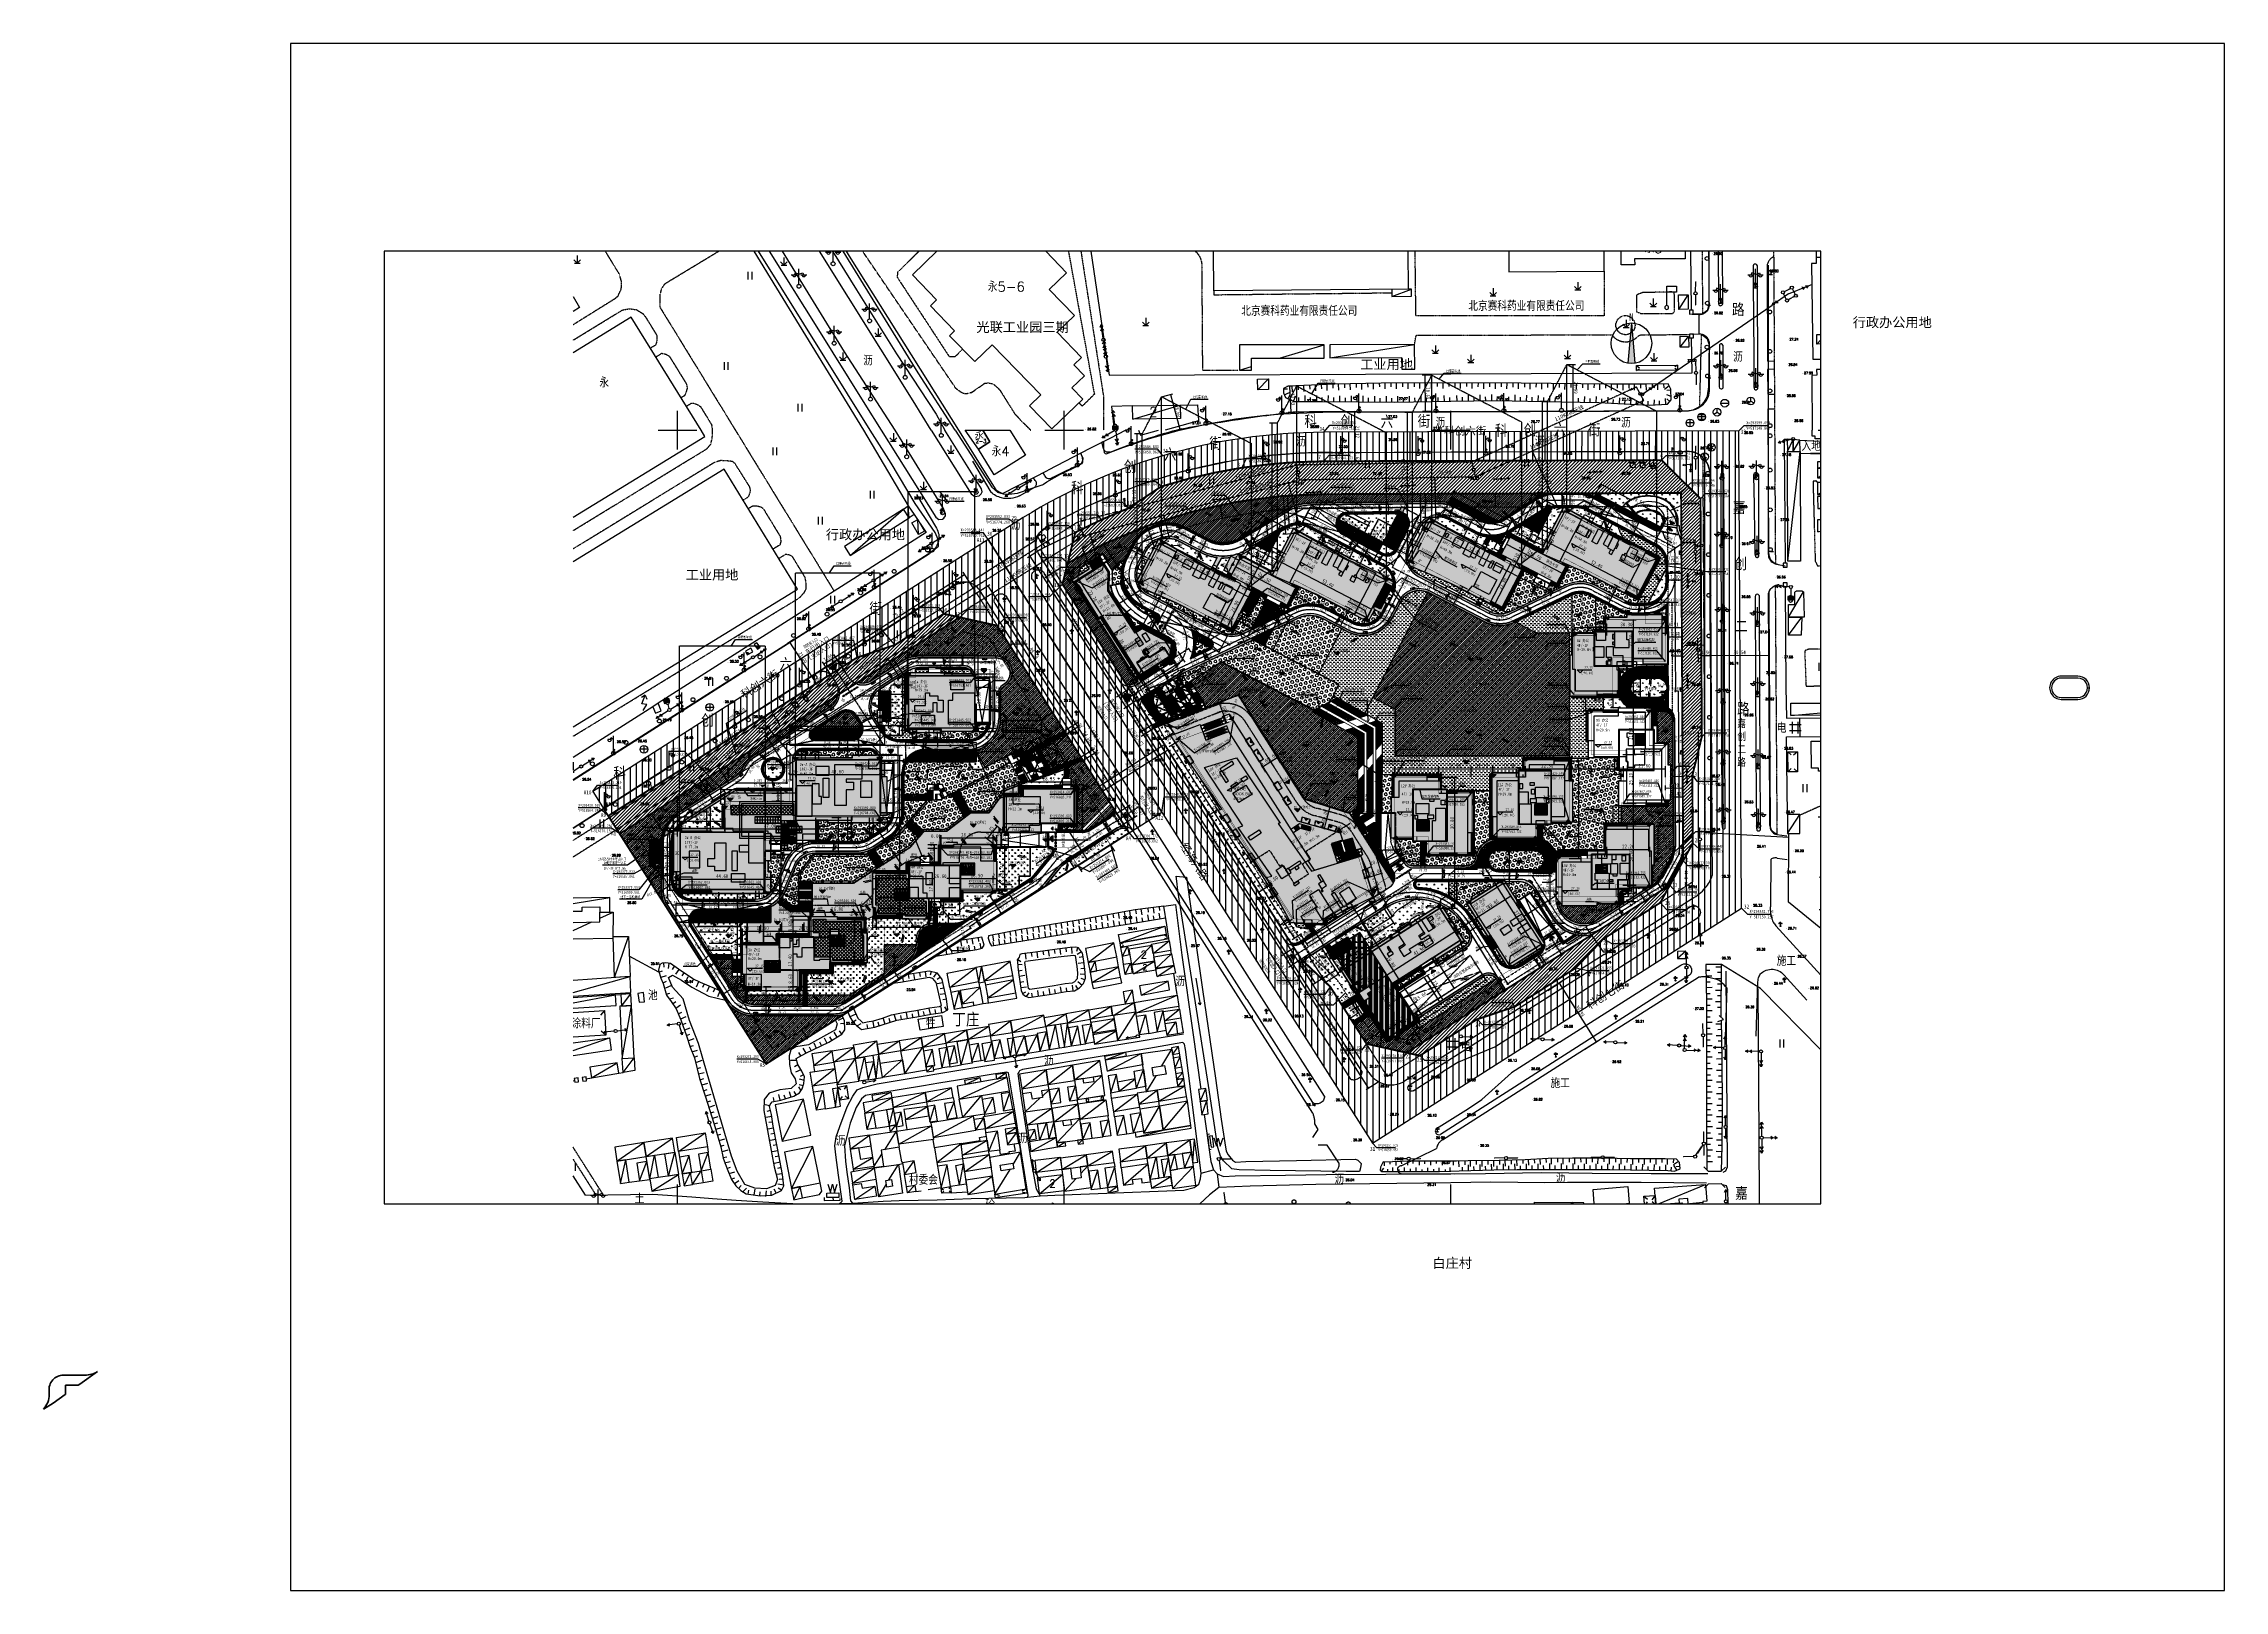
# Model space of a CAD drawing. Extents: x 1977 to 1034874806, y 3985 to 587211952.
# Drawn here: x 516272250 to 517400000, y 293000000 to 293800000 of the extents above; entities that cross this region are included whole.
import ezdxf
from ezdxf.enums import TextEntityAlignment as Align
from ezdxf.xclip import XClip

# ---------------------------------------------------------------- set-up
doc = ezdxf.new("R2010")
doc.units = 0
doc.header["$LTSCALE"] = 10
doc.header["$MEASUREMENT"] = 0
doc.header["$XCLIPFRAME"] = 0
for name, pattern in [('104-1112 结构$0$$AUDIT_BAD_LTYPE1', [0]), ('109-34 轴网$0$L1$0$$AUDIT_BAD_LTYPE1', [0]), ('ACAD_ISO04W100', [30, 24, -3, 0, -3]), ('DASH', [0.35, 0.25, -0.1]), ('DOTE', [2.42, 2, -0.2, 0.02, -0.2]), ('X-104 13#平面$0$109 3#平面$0$DASH', [0.35, 0.25, -0.1]), ('X-104 13#平面$0$DASH', [0.35, 0.25, -0.1]), ('X-地形图$0$444', [0.3, 0.2, -0.1]), ('X-地形图$0$B1', [3, 2, -1]), ('X-地形图$0$B32', [5, 4, -1]), ('X-总平面_第三批规证$0$DASH', [0.35, 0.25, -0.1]), ('X-总平面（删除标注）$0$DOTE', [2.42, 2, -0.2, 0.02, -0.2]), ('红线参照$0$DIVIDE2', [0.625, 0.25, -0.125, 0, -0.125, 0, -0.125])]:
    doc.linetypes.add(name, pattern=pattern)
for name, color, linetype in [('01-标注_入口', 7, 'Continuous'), ('01-标注_尺寸', 3, 'Continuous'), ('01-标注_标高', 200, 'Continuous'), ('01-标注_符号', 3, 'Continuous'), ('01-标注_符号2', 200, 'Continuous'), ('02-TEXT_房间', 7, 'Continuous'), ('02-TEXT_标注', 4, 'Continuous'), ('02-TEXT_门窗', 151, 'Continuous'), ('05-填充-第三批规证建筑', 252, 'Continuous'), ('05-填充_第4批规证建筑', 252, 'Continuous'), ('05-填充_第二批规证建筑', 252, 'Continuous'), ('A-C_玻璃幕墙', 140, 'Continuous'), ('A-E_栏杆', 232, 'Continuous'), ('A-E_楼梯', 171, 'Continuous'), ('A-E_电梯', 171, 'Continuous'), ('A-TECH_结构', 21, 'Continuous'), ('D_铝板', 181, 'Continuous'), ('DIM_ELEV', 3, 'Continuous'), ('DIM_SYMB', 3, 'Continuous'), ('E-墙面分格', 146, 'Continuous'), ('M-SITE-DLTS', 150, 'Continuous'), ('M-人防 分区', 233, 'Continuous'), ('M-人防 填充', 226, 'Continuous'), ('M-人防 轮廓', 241, 'Continuous'), ('M-场地 车库入口', 41, 'Continuous'), ('M-建筑 地下商业', 60, 'Continuous'), ('M-建筑 地下室轮廓', 120, 'DASH'), ('M-建筑 坐标', 3, 'Continuous'), ('M-建筑 轮廓', 51, 'Continuous'), ('M-建筑 轮廓_细线', 51, 'Continuous'), ('M-建筑 雨棚', 140, 'DASH'), ('M-建筑 雨棚 填充', 19, 'DASH'), ('M-建筑 首层轮廓', 4, 'Continuous'), ('M-建筑影响线', 9, 'Continuous'), ('M-消防 救援场地', 11, 'DASH'), ('M-用地 代征绿地', 126, 'Continuous'), ('M-用地 代征道路', 216, 'Continuous'), ('M-用地 代征道路坐标', 140, 'Continuous'), ('M-用地 入口', 16, 'DOTE'), ('M-用地 地形图', 8, 'Continuous'), ('M-用地 建筑退线', 5, 'Continuous'), ('M-用地 红线', 20, 'ACAD_ISO04W100'), ('M-用地 红线坐标', 140, 'Continuous'), ('M-绿化 填充 0.2屋顶', 97, 'Continuous'), ('M-绿化 填充 0.2覆土', 97, 'Continuous'), ('M-绿化 填充 0.5覆土', 77, 'Continuous'), ('M-绿化 填充 3m覆土109', 90, 'Continuous'), ('M-绿化 填充 实土104', 126, 'Continuous'), ('M-绿化 填充 实土109', 126, 'Continuous'), ('M-绿化 首层轮廓', 197, 'Continuous'), ('M-道路 边线', 2, 'Continuous'), ('M-雨水化粪', 4, 'TG_Y'), ('pipe-雨水', 4, 'TG_Y'), ('PUB_DIM', 3, 'Continuous'), ('PUB_TEXT', 7, 'Continuous'), ('SHEET_TEXT', 7, 'Continuous'), ('SPACE', 7, 'Continuous'), ('SPACE_HATCH', 8, 'Continuous'), ('TEXT', 7, 'Continuous'), ('TWT_雨水口', 4, 'Continuous'), ('WZ-污水管(140)', 40, 'W_LINE'), ('X-地形图$0$GCD', 1, 'Continuous'), ('X-地形图$0$GKSS', 4, 'Continuous'), ('X-地形图$0$JTSS', 3, 'Continuous'), ('X-地形图$0$电力', 7, 'Continuous'), ('X-总平面_第三批规证$0$01-标注_符号2', 200, 'Continuous'), ('X-总平面_第三批规证$0$A-C_玻璃幕墙', 140, 'Continuous'), ('X-总平面_第三批规证$0$M-场地 车库入口', 41, 'Continuous'), ('X-总平面_第三批规证$0$M-建筑 轮廓', 51, 'Continuous'), ('X-总平面_第三批规证$0$M-建筑 钢结构网架', 21, 'X-总平面_第三批规证$0$DASH'), ('X-总平面_第三批规证$0$M-绿化 首层轮廓', 197, 'Continuous'), ('X-总平面_第三批规证$0$M-道路 边线', 151, 'Continuous'), ('X-总平面（删除标注）$0$M-用地 入口', 16, 'X-总平面（删除标注）$0$DOTE'), ('屋顶', 6, 'Continuous'), ('电力', 1, 'Continuous'), ('竖向', 3, 'Continuous'), ('透水铺装', 32, 'Continuous'), ('道路中心线', 1, 'Continuous'), ('道路横断面示意', 7, 'Continuous')]:
    doc.layers.add(name, color=color, linetype=linetype)
for name, color, linetype, lineweight in [('A-ANNO-TEXT', 7, 'Continuous', 13), ('A-ANNO-TEXT @ 1', 7, 'Continuous', 13), ('A-ANNO-TEXT @ 1000', 7, 'Continuous', 13), ('M-ROAD-DESN', 145, 'Continuous', 35), ('M-TEXT-EXIT', 42, 'Continuous', 20), ('M-场地 下沉小院', 247, 'Continuous', 35), ('M-场地 台阶坡道', 30, 'Continuous', 5), ('M-场地 铺地', 73, 'Continuous', 15), ('X-总平面_第三批规证$0$M-场地 台阶坡道', 30, 'Continuous', 5), ('X-总平面_第三批规证$0$M-自行车坡道', 205, 'Continuous', 13), ('X-总平面（删除标注）$0$M-TEXT-EXIT', 42, 'Continuous', 20), ('下沉小院', 247, 'Continuous', 35)]:
    doc.layers.add(name, color=color, linetype=linetype, lineweight=lineweight)
doc.layers.add('X-总平面_第三批规证$0$04-不打印_辅助线', color=165, linetype='Continuous', plot=False)
doc.layers.add('X-总平面（删除标注）$0$04-不打印_辅助线', color=165, linetype='Continuous', plot=False)
doc.styles.add('-黑体', font='simhei.ttf', dxfattribs={"width": 0.8})
doc.styles.add('_TCH_DIM', font='simhei.ttf', dxfattribs={"width": 0.8})
doc.styles.add('_TCH_SPACE', font='simhei.ttf', dxfattribs={"height": 5})
doc.styles.add('_TCH_WINDOW', font='STXIHEI.TTF', dxfattribs={"width": 0.65})
doc.styles.add('Arial', font='arial.ttf', dxfattribs={"width": 0.75, "height": 2.5})
doc.styles.get("Standard").update_dxf_attribs({"font": 'simhei.ttf', "width": 0.8})
doc.styles.add('TG_LINETYPE', font='simplex_.ttf', dxfattribs={"width": 0.8, "height": 3, "bigfont": 'HZTXT'})
doc.styles.add('X-地形图$0$HZ', font='simplex.shx', dxfattribs={"bigfont": 'hztxt.shx'})
doc.styles.add('X-地形图$0$HZTXT', font='txt.SHX', dxfattribs={"bigfont": 'HZTXT.SHX'})
doc.styles.add('X-地形图$0$ST', font='')
doc.styles.add('X-地形图$0$成果', font='')
doc.styles.add('X-总平面_第三批规证$0$_TCH_DIM', font='simhei.ttf', dxfattribs={"width": 0.8})
doc.styles.add('台湖总图-0812$0$黑体', font='simhei.ttf')
doc.styles.add('黑', font='simhei.ttf', dxfattribs={"width": 0.8})
doc.styles.add('黑体', font='simhei.ttf', dxfattribs={"width": 0.8})
doc.styles.add('黑体_T3', font='simhei.ttf', dxfattribs={"width": 0.8})
doc.styles.get('X-地形图$0$ST').set_extended_font_data('SimSun')
doc.styles.get('X-地形图$0$成果').set_extended_font_data('SimSun')
doc.linetypes.add('B58', pattern='A,30,-4.5,[1,bjgcdl.shx,S=1,R=0,X=0,Y=0],-4.5', length=39)
doc.linetypes.add('TG_W', pattern='A,2,-0.3,["W",TG_LINETYPE,S=0.1,R=0,X=-0.23,Y=-0.15],0', length=2.3)
doc.linetypes.add('TG_Y', pattern='A,2,-0.3,["Y",TG_LINETYPE,S=0.1,R=0,X=-0.18,Y=-0.05],0', length=2.3)
doc.linetypes.add('W_LINE', pattern='A,8,-0.4,["W",Standard,S=0.5,R=0,X=-0.1,Y=-0.05],-0.375', length=8.775)
doc.linetypes.add('X-地形图$0$B12', pattern='A,2,-1,[147,symbolx.shx,S=1,R=0,X=0,Y=0],-2', length=5)
doc.linetypes.add('X-地形图$0$B13', pattern='A,4.5,[145,symbolx.shx,S=0.5,R=0,X=0,Y=0.5],4.5,-0.5,[146,symbolx.shx,S=1,R=0,X=0,Y=0],-0.5', length=10)
doc.linetypes.add('X-地形图$0$B14', pattern='A,4.5,[145,symbolx.shx,S=0.5,R=0,X=0,Y=0],4.5,-0.5,[146,symbolx.shx,S=1,R=0,X=0,Y=0],-0.5', length=10)
doc.linetypes.add('X-地形图$0$B31', pattern='A,0,-1e-09,[149,symbolx.shx,S=0.125,R=0,X=0,Y=0],-1.5', length=1.5)
doc.dimstyles.new('_TCH_ARCH&&500', dxfattribs={"dimtxt": 1750, "dimasz": 500, "dimexe": 1250, "dimexo": 0, "dimgap": 500, "dimtad": 1, "dimlfac": 0.001, "dimzin": 0, "dimdsep": 46, "dimtxsty": '黑体_T3', "dimblk": 'ARCHTICK', "dimcen": 0.09, "dimclrt": 7, "dimazin": 2, "dimtfac": 1, "dimtix": 1, "dimtmove": 2, "dimatfit": 3, "dimfxl": 0, "dimtolj": 1, "dimtzin": 0, "dimarcsym": 0})
doc.dimstyles.new('_TCH_ARCH&&550', dxfattribs={"dimtxt": 1925, "dimasz": 550, "dimexe": 1375, "dimexo": 0, "dimgap": 550, "dimtad": 1, "dimlfac": 0.001, "dimzin": 0, "dimdsep": 46, "dimtxsty": '黑体_T3', "dimblk": 'ARCHTICK', "dimcen": 0.09, "dimclrt": 7, "dimazin": 2, "dimtfac": 1, "dimtix": 1, "dimtmove": 2, "dimatfit": 3, "dimfxl": 0, "dimtolj": 1, "dimtzin": 0, "dimarcsym": 0})
doc.dimstyles.new('_TCH_ARCH&&600', dxfattribs={"dimtxt": 2100, "dimasz": 600, "dimexe": 1500, "dimexo": 0, "dimgap": 600, "dimtad": 1, "dimlfac": 0.001, "dimzin": 0, "dimdsep": 46, "dimtxsty": '黑体_T3', "dimblk": 'ARCHTICK', "dimcen": 0.09, "dimclrt": 7, "dimazin": 2, "dimtfac": 1, "dimtix": 1, "dimtmove": 2, "dimatfit": 3, "dimfxl": 0, "dimtolj": 1, "dimtzin": 0, "dimarcsym": 0})
pattern_1 = [(45, (517055335.4, 293344865.8), (-933.2554, 933.2554), [762, -1524]), (165, (517055335.4, 293344865.8), (-341.595, -1274.8505), [762, -1524]), (105, (517055874.3, 293345404.6), (-1274.8505, -341.595), [762, -1524])]
pattern_2 = [(45, (5e-07, 897.6), (-883.88383, 883.88383), [])]
pattern_3 = [(90, (5e-07, -9e-07), (-3175, 7e-13), [])]
pattern_4 = [(90, (517055335.4, 293344865.8), (-1995.591, 1995.591), [529.161, -3462.02]), (45, (517055335.4, 293344865.8), (-1995.592, 1995.592), [529.161, -2293.032]), (135, (517055335.4, 293344865.8), (-1995.592, -1995.592), [529.161, -2293.032])]
pattern_5 = [(0, (517055335.4, 293344865.8), (952.5, 952.5), [952.5, -952.5])]
pattern_6 = [(0, (5e-07, -9e-07), (1587.5, 1587.5), [793.75, -2381.25]), (90, (396.9, -396.9), (-1587.5, 1587.5), [793.75, -2381.25])]
pattern_7 = [(0, (517055335.4, 293344865.8), (1587.5, 1587.5), [793.75, -2381.25]), (90, (517055732.3, 293344468.9), (-1587.5, 1587.5), [793.75, -2381.25])]
pattern_8 = [(45, (517055335.4, 293345763.3), (-883.884, 883.884), [])]
pattern_9 = [(90, (517055335.4, 293344865.8), (-1995.591, 1995.591), [529.161, -3462.02]), (45, (517055335.4, 293344865.8), (-1995.592, 1995.592), [529.161, -2293.032]), (135, (517055335.4, 293344865.8), (-1995.592, -1995.592), [529.161, -2293.032])]
pattern_10 = [(45, (517055335.4, 293344865.8), (-933.2554, 933.2554), [762, -1524]), (165, (517055335.4, 293344865.8), (-341.595, -1274.8505), [762, -1524]), (105, (517055874.3, 293345404.6), (-1274.8505, -341.595), [762, -1524])]
pattern_11 = [(90, (516787822.9, 293424858.4), (-1995.591, 1995.591), [529.16, -3462.02]), (45, (516787823, 293424858.4), (-1995.592, 1995.592), [529.16, -2293.032]), (135, (516787823, 293424858.4), (-1995.592, -1995.592), [529.16, -2293.032])]
pattern_12 = [(0, (516570155, 293272289), (1587.5, 1587.5), [793.75, -2381.25]), (90, (516570551.9, 293271892.1), (-1587.5, 1587.5), [793.75, -2381.25])]
pattern_13 = [(0, (517055335.4, 293344865.8), (1587.5, 1587.5), [793.75, -2381.25]), (90, (517055732.3, 293344468.9), (-1587.5, 1587.5), [793.75, -2381.25])]
pattern_14 = [(0, (517055335.4, 293344865.8), (952.5, 952.5), [952.5, -952.5])]
pattern_15 = [(45, (517055335.4, 293344865.8), (-933.2554, 933.2554), [762, -1524]), (165, (517055335.4, 293344865.8), (-341.595, -1274.8505), [762, -1524]), (105, (517055874.3, 293345404.6), (-1274.8505, -341.595), [762, -1524])]
pattern_16 = [(0, (0, 0), (0, 698.5), [508, -190.5]), (90, (0, 0), (-698.5, 4e-14), [508, -190.5])]
pattern_17 = [(45, (0, 0), (-561.2660076, 561.2660076), [])]

# ---------------------------------------------------------------- blocks, each defined once
blk = doc.blocks.new('A$C60412591')
for points in [[(37050, 24900), (42400, 24900), (42400, 15500), (37050, 15500)], [(25050, 21250), (28050, 21250), (28050, 14850), (25050, 14850)], [(37000, 13450), (42400, 13450), (42400, 8100), (37000, 8100)]]:
    blk.add_lwpolyline(points, close=True)
blk = doc.blocks.new('ukyhhytewr')
at = {"ltscale": 0.02}
for p, q in [((400, 5641), (1110, 6200)), ((1110, 960), (400, 5641)), ((400, 400), (1110, 960)), ((1110, 6200), (1820, 5641)), ((1110, 6200), (1110, 960)), ((1110, 960), (1820, 5641)), ((1110, 960), (1820, 400)), ((1820, 5641), (2530, 6200)), ((1820, 400), (1820, 5641)), ((2530, 960), (1820, 5641)), ((1820, 400), (2530, 960)), ((2530, 6200), (3240, 5641)), ((2530, 6200), (2530, 960)), ((2530, 960), (3240, 5641)), ((2530, 960), (3240, 400)), ((3240, 5641), (3950, 6200)), ((3240, 400), (3240, 5641)), ((3950, 960), (3240, 5641)), ((3240, 400), (3950, 960)), ((3950, 6200), (4660, 5641)), ((3950, 6200), (3950, 960)), ((3950, 960), (4660, 5641)), ((3950, 960), (4660, 400)), ((4660, 5641), (5370, 6200)), ((4660, 400), (4660, 5641)), ((5370, 960), (4660, 5641)), ((4660, 400), (5370, 960)), ((5370, 6200), (6080, 5641)), ((5370, 6200), (5370, 960)), ((5370, 960), (6080, 5641)), ((5370, 960), (6080, 400)), ((6080, 5641), (6790, 6200)), ((6080, 400), (6080, 5641)), ((6790, 960), (6080, 5641)), ((6080, 400), (6790, 960)), ((6790, 6200), (7500, 5641)), ((6790, 6200), (6790, 960)), ((6790, 960), (7500, 5641)), ((6790, 960), (7500, 400)), ((7500, 400), (7500, 5641))]:
    blk.add_line(p, q, dxfattribs=at)
for points in [[(200, 6400), (7700, 6400), (7700, 200), (200, 200)], [(400, 6200), (7500, 6200), (7500, 400), (400, 400)]]:
    blk.add_lwpolyline(points, close=True, dxfattribs=at)
blk = doc.blocks.new('A$C23D40B8F')
for points in [[(14670, 21200), (14670, 26630), (32200, 26630)], [(26600, 6370), (44130, 6370), (44130, 11800)]]:
    blk.add_lwpolyline(points)
blk = doc.blocks.new('A$C78841554')
at = {"layer": '05-填充_第4批规证建筑', "ltscale": 0.02}
h = blk.add_hatch(color=252, dxfattribs=at)
h.dxf.hatch_style = 1
h.paths.add_polyline_path([(516700861, 293371202), (516700861, 293353003), (516702461, 293353003), (516702461, 293348803), (516716261, 293348803), (516716261, 293347303), (516730261, 293347303), (516730261, 293357803), (516746361, 293357803), (516746361, 293361803), (516765261, 293361803), (516765261, 293377203), (516763861, 293377203), (516763861, 293385703), (516742861, 293385703), (516742861, 293384403), (516735861, 293384403), (516735861, 293375203), (516719761, 293375203), (516719761, 293371202)])
at = {"layer": 'M-绿化 填充 0.2屋顶'}
h = blk.add_hatch(dxfattribs=at)
h.set_pattern_fill('ANSI37', color=256, scale=800)
h.set_pattern_definition([(45, (517055335.4, 293344865.8), (-898.0256, 898.0256), []), (135, (517055335.4, 293344865.8), (-898.0256, -898.0256), [])])
h.paths.add_polyline_path([(516719761, 293367853), (516718261, 293367853), (516718261, 293369702), (516702361, 293369702), (516702361, 293354503), (516703761, 293354503), (516703761, 293350103), (516717761, 293350103), (516717761, 293348803), (516728761, 293348803), (516728761, 293356303), (516727411, 293356303), (516727411, 293357803), (516719761, 293357803), (516719761, 293356804), (516712261, 293356804), (516712261, 293363004), (516719761, 293363004)])
at = {"layer": 'A-E_楼梯'}
for points in [[(516725761, 293375203), (516725761, 293379703), (516730561, 293379703), (516730561, 293375203)], [(516731361, 293357803), (516731361, 293353303), (516736161, 293353303), (516736161, 293357803)]]:
    blk.add_lwpolyline(points, dxfattribs=at)
at = {"layer": 'M-建筑 轮廓_细线'}
for points in [[(516700861, 293371202), (516700861, 293353003), (516702461, 293353003), (516702461, 293348803), (516716261, 293348803), (516716261, 293347303), (516730261, 293347303), (516730261, 293357803), (516746361, 293357803), (516746361, 293361803), (516765261, 293361803), (516765261, 293377203), (516763861, 293377203), (516763861, 293385703), (516742861, 293385703), (516742861, 293384403), (516735861, 293384403), (516735861, 293375203), (516719761, 293375203), (516719761, 293371202)], [(516719761, 293369353), (516726961, 293369353), (516726961, 293360703), (516728911, 293360703), (516728911, 293357803), (516740761, 293357803), (516740761, 293357803), (516746361, 293357803), (516746361, 293361803), (516765261, 293361803), (516765261, 293377203), (516763861, 293377203), (516763861, 293377204), (516756861, 293377203), (516756861, 293384403), (516735861, 293384403), (516735861, 293375203), (516719761, 293375203), (516719761, 293371202)], [(516746361, 293357803), (516719761, 293357803), (516719761, 293375203), (516746361, 293375203)], [(516746061, 293358103), (516720061, 293358103), (516720061, 293374903), (516746061, 293374903)], [(516720061, 293358103), (516724761, 293358103), (516724761, 293363503), (516720061, 293363503)]]:
    blk.add_lwpolyline(points, close=True, dxfattribs=at)
at = {"layer": 'M-建筑 首层轮廓', "const_width": 200}
blk.add_lwpolyline([(516702861, 293349203), (516729661, 293349203), (516729661, 293357803), (516746361, 293357803), (516746361, 293362403), (516763261, 293362403), (516763261, 293383803), (516736461, 293383803), (516736461, 293375203), (516719761, 293375203), (516719761, 293370603), (516702861, 293370603)], close=True, dxfattribs=at)
at = {"layer": 'A-C_玻璃幕墙', "xscale": -1}
blk.add_blockref('ukyhhytewr', (516754061, 293369803), dxfattribs=at)
at = {"layer": 'A-C_玻璃幕墙'}
blk.add_blockref('ukyhhytewr', (516712061, 293356603), dxfattribs=at)
at = {"layer": 'M-建筑 轮廓_细线', "ltscale": 0.5}
blk.add_blockref('A$C60412591', (516703661, 293350003), dxfattribs=at)
at = {"layer": 'M-建筑 雨棚', "ltscale": 0.5}
blk.add_blockref('A$C23D40B8F', (516703661, 293350003), dxfattribs=at)
blk = doc.blocks.new('A$C37685751')
for p, q in [((36596, 23800), (23900, 23800)), ((23900, 23800), (23900, 22000)), ((36596, 16600), (36596, 23800)), ((35400, 16600), (36596, 16600))]:
    blk.add_line(p, q)
blk = doc.blocks.new('A$C528722EE')
h = blk.add_hatch()
h.set_pattern_fill('ANSI31', color=256, scale=100, angle=135)
h.set_pattern_definition([(180, (517190193.8, 294040171.78), (-1e-14, -158.75), [])])
h.paths.add_polyline_path([(516791961, 293391704), (516791461, 293391704), (516791461, 293384704), (516791961, 293384704)])
at = {"layer": '05-填充_第4批规证建筑', "ltscale": 0.02}
h = blk.add_hatch(color=252, dxfattribs=at)
h.dxf.hatch_style = 1
h.paths.add_polyline_path([(516788161, 293396603), (516806261, 293396603), (516806261, 293414603), (516778748, 293414603), (516778748, 293410653), (516769061, 293410653), (516769061, 293392103), (516788061, 293392103)])
h = blk.add_hatch(color=252, dxfattribs=at)
h.dxf.hatch_style = 1
h.paths.add_polyline_path([(516777908, 293410653), (516778748, 293410653), (516778748, 293414603), (516777908, 293414603)])
for p, q in [((516786861, 293391804), (516786861, 293384704)), ((516790461, 293391804), (516790461, 293392104)), ((516790461, 293391804), (516790461, 293384704)), ((516790461, 293391804), (516791961, 293391804)), ((516790461, 293384704), (516790461, 293384404)), ((516790461, 293384704), (516791961, 293384704)), ((516791461, 293391804), (516791461, 293384704)), ((516791961, 293391804), (516791961, 293384704))]:
    blk.add_line(p, q)
for points in [[(516788161, 293396803), (516788161, 293392103), (516770111, 293392103), (516770111, 293410653), (516777908, 293410653), (516777908, 293414603), (516805211, 293414603), (516805211, 293396603), (516797114, 293396603), (516797114, 293396803), (516788161, 293396803)], [(516790461, 293392104), (516767361, 293392104), (516767361, 293384404), (516790461, 293384404)], [(516790461, 293391804), (516767661, 293391804), (516767661, 293384704), (516790461, 293384704)], [(516790461, 293391804), (516767661, 293388254), (516790461, 293384704)]]:
    blk.add_lwpolyline(points)
at = {"layer": 'A-E_楼梯'}
for p, q in [((516799121, 293420154), (516803621, 293420154)), ((516799121, 293414603), (516799121, 293420154)), ((516803621, 293414603), (516803621, 293420154)), ((516799121, 293417154), (516803621, 293417154)), ((516768111, 293394714), (516768111, 293392504)), ((516769811, 293394714), (516768111, 293394714)), ((516769811, 293394384), (516768111, 293394714)), ((516769811, 293392504), (516768111, 293392504))]:
    blk.add_line(p, q, dxfattribs=at)
at = {"layer": 'M-建筑 轮廓_细线'}
for p, q in [((516778695, 293410653), (516787661, 293410653)), ((516787661, 293410653), (516787661, 293396603))]:
    blk.add_line(p, q, dxfattribs=at)
blk.add_lwpolyline([(516788161, 293396603), (516806261, 293396603), (516806261, 293414603), (516778748, 293414603), (516778748, 293410653), (516769061, 293410653), (516769061, 293392103), (516788061, 293392103)], close=True, dxfattribs=at)
for points in [[(516769061, 293396603), (516788161, 293396603)], [(516787861, 293392103), (516797414, 293392103), (516797414, 293396603)], [(516788161, 293392403), (516797114, 293392403), (516797114, 293396603), (516797114, 293396603)]]:
    blk.add_lwpolyline(points, dxfattribs=at)
at = {"layer": 'M-建筑 首层轮廓', "const_width": 200}
blk.add_lwpolyline([(516788161, 293396803), (516788161, 293392103), (516770111, 293392103), (516770111, 293410653), (516777908, 293410653), (516777908, 293414603), (516805211, 293414603), (516805211, 293396603), (516797114, 293396603), (516797114, 293396803), (516788161, 293396803)], dxfattribs=at)
at = {"layer": 'M-建筑 雨棚', "ltscale": 0.5}
blk.add_blockref('A$C37685751', (516770861, 293392603), dxfattribs=at)
blk = doc.blocks.new('X-总平面_第三批规证$0$A$C1A247D23')
h = blk.add_hatch()
h.set_pattern_fill('ANSI31', color=256, scale=100, angle=135)
h.set_pattern_definition([(180, (421832.81, 651968.2), (-1e-14, -158.75), [])])
h.paths.add_polyline_path([(23600, 4000), (23100, 4000), (23100, -3500), (23600, -3500)])
for p, q in [((18500, 4000), (18500, -3500)), ((22100, 4000), (22100, -3500)), ((22100, 4000), (23600, 4000)), ((23100, 4000), (23100, -3500)), ((23600, 4000), (23600, -3500)), ((22100, -3500), (22100, -3800)), ((22100, -3500), (23600, -3500))]:
    blk.add_line(p, q)
for points in [[(22100, 4000), (0, 4000), (0, -3800), (22100, -3800)], [(22100, 4000), (300, 4000), (300, -3500), (22100, -3500)], [(22100, 4000), (300, 250), (22100, -3500)]]:
    blk.add_lwpolyline(points)
blk = doc.blocks.new('A$C48C1388B')
at = {"layer": '05-填充_第4批规证建筑', "ltscale": 0.02}
h = blk.add_hatch(color=256, dxfattribs=at)
h.dxf.hatch_style = 1
h.paths.add_polyline_path([(516737961, 293473203), (516737961, 293474803), (516719761, 293474803), (516719761, 293473203)])
h.paths.add_polyline_path([(516742161, 293474103), (516742161, 293473203), (516753861, 293473203), (516753861, 293474103)])
h.paths.add_polyline_path([(516755461, 293472503), (516753861, 293472503), (516753861, 293462703), (516755461, 293462703)])
h.paths.add_polyline_path([(516753861, 293445903), (516719761, 293445903), (516719761, 293473203), (516719061, 293473203), (516719061, 293458503), (516718161, 293458503), (516718161, 293445203), (516719761, 293445203), (516719761, 293443603), (516732361, 293443603), (516732361, 293444853), (516736561, 293444853), (516736561, 293444303), (516753861, 293444303), (516753861, 293444853), (516754561, 293444853), (516754561, 293458503), (516753861, 293458503)])
h = blk.add_hatch(color=256, dxfattribs=at)
h.dxf.hatch_style = 1
h.paths.add_polyline_path([(516719761, 293473203), (516753861, 293473203), (516753861, 293445903), (516719761, 293445903)])
at = {"layer": 'A-E_楼梯'}
for p, q in [((516705661, 293451303), (516703261, 293451303)), ((516703561, 293451303), (516703561, 293448903)), ((516703561, 293448903), (516705661, 293448903)), ((516705661, 293451303), (516705661, 293448903)), ((516721531, 293445903), (516721531, 293444403)), ((516721531, 293444403), (516721681, 293445903)), ((516721531, 293444403), (516723591, 293444403)), ((516723591, 293444403), (516723441, 293445903)), ((516723591, 293445903), (516723591, 293444403))]:
    blk.add_line(p, q, dxfattribs=at)
for points in [[(516729931, 293474673), (516729931, 293477673), (516736191, 293477673), (516736191, 293474673)], [(516703261, 293451303), (516703261, 293455503), (516705661, 293455503)], [(516703561, 293451303), (516703561, 293455203), (516705661, 293455203)]]:
    blk.add_lwpolyline(points, dxfattribs=at)
blk.add_lwpolyline([(516730261, 293445903), (516735861, 293445903), (516735861, 293440733), (516730261, 293440733)], close=True, dxfattribs=at)
at = {"layer": 'M-建筑 轮廓_细线'}
for points in [[(516736561, 293445203), (516718161, 293445203), (516718161, 293458503), (516719761, 293458503), (516719761, 293474803), (516737961, 293474803), (516737961, 293473203)], [(516719061, 293458503), (516719061, 293473203), (516742161, 293473203), (516742161, 293474103), (516753861, 293474103), (516753861, 293458503), (516754561, 293458503), (516754561, 293444853), (516753861, 293444853)], [(516734661, 293462603), (516734661, 293460353), (516737361, 293460353), (516737361, 293454153), (516734261, 293454153), (516734261, 293459053), (516732061, 293459053), (516732061, 293454153), (516728361, 293454153), (516728361, 293454403), (516722711, 293454403), (516722711, 293457603), (516728361, 293457603), (516728361, 293460203), (516728361, 293460203), (516728361, 293463803), (516728361, 293463803), (516728361, 293464253), (516730361, 293464253), (516730361, 293464253), (516730361, 293462603), (516734661, 293462603)], [(516753861, 293472503), (516755461, 293472503), (516755461, 293462703), (516753861, 293462703), (516753861, 293444303), (516736561, 293444303), (516736561, 293445203)], [(516732361, 293443603), (516719761, 293443603), (516719761, 293445203)], [(516736561, 293444853), (516732361, 293444853), (516732361, 293443603)]]:
    blk.add_lwpolyline(points, dxfattribs=at)
for points in [[(516719761, 293473203), (516753861, 293473203), (516753861, 293445903), (516719761, 293445903)], [(516746161, 293464253), (516753661, 293464253), (516753661, 293448003), (516740161, 293448003), (516740161, 293460353), (516742461, 293460353), (516742461, 293464253), (516746161, 293464253)], [(516741461, 293470303), (516748111, 293470303), (516748111, 293465703), (516741461, 293465703)], [(516732961, 293448003), (516726312, 293448003), (516726312, 293452603), (516732961, 293452603)]]:
    blk.add_lwpolyline(points, close=True, dxfattribs=at)
at = {"layer": 'M-建筑 首层轮廓', "const_width": 200}
blk.add_lwpolyline([(516719061, 293472503), (516753861, 293472503), (516753861, 293445903), (516719061, 293445903)], close=True, dxfattribs=at)
blk = doc.blocks.new('X-总平面_第三批规证$0$A$C0F725127')
h = blk.add_hatch()
h.set_pattern_fill('ANSI31', color=256, scale=100, angle=135)
h.set_pattern_definition([(180, (425532.81, 651968.2), (-1e-14, -158.75), [])])
h.paths.add_polyline_path([(27300, 3500), (26800, 3500), (26800, -3500), (27300, -3500)])
for p, q in [((22200, 3500), (22200, -3500)), ((25800, 3500), (25800, -3500)), ((25800, 3500), (27300, 3500)), ((26800, 3500), (26800, -3500)), ((27300, 3500), (27300, -3500)), ((25800, -3500), (25800, -3800)), ((25800, -3500), (27300, -3500))]:
    blk.add_line(p, q)
for points in [[(25800, 3500), (0, 3500), (0, -3800), (25800, -3800)], [(25800, 3500), (300, 3500), (300, -3500), (25800, -3500)], [(25800, 3500), (300, 0), (25800, -3500)]]:
    blk.add_lwpolyline(points)
blk = doc.blocks.new('A$C45BC216B')
at = {"layer": '05-填充_第4批规证建筑', "ltscale": 0.02}
h = blk.add_hatch(color=256, dxfattribs=at)
h.dxf.hatch_style = 1
h.paths.add_polyline_path([(516705761, 293431903), (516690361, 293431903), (516690361, 293430503), (516679161, 293430503), (516679161, 293431903), (516658161, 293431903), (516658161, 293419303), (516659561, 293419303), (516659561, 293400953), (516661061, 293400953), (516661061, 293398303), (516677761, 293398303), (516677761, 293396903), (516704361, 293396903), (516704361, 293400403), (516661661, 293400403), (516661661, 293429303), (516705061, 293429303), (516705061, 293400953), (516708461, 293400953), (516708461, 293420703), (516707161, 293420703), (516707161, 293429303), (516705761, 293429303)])
h = blk.add_hatch(color=256, dxfattribs=at)
h.dxf.hatch_style = 1
h.paths.add_polyline_path([(516645461, 293387803), (516671461, 293387803), (516671461, 293399803), (516704661, 293399803), (516704661, 293429303), (516661061, 293429303), (516661061, 293408253), (516627261, 293408253), (516627261, 293404053), (516624461, 293404053), (516624461, 293392603), (516600861, 293392603), (516600861, 293362003), (516645461, 293362003)])
h = blk.add_hatch(color=256, dxfattribs=at)
h.dxf.hatch_style = 1
h.paths.add_polyline_path([(516661661, 293429303), (516705061, 293429303), (516705061, 293400403), (516661661, 293400403)])
h = blk.add_hatch(color=256, dxfattribs=at)
h.dxf.hatch_style = 1
h.paths.add_polyline_path([(516659561, 293408253), (516627261, 293408253), (516627261, 293404053), (516624461, 293404053), (516624461, 293394103), (516628761, 293394103), (516628761, 293392603), (516646961, 293392603), (516646961, 293391453), (516648361, 293391453), (516648361, 293387803), (516670761, 293387803), (516670761, 293398303), (516661061, 293398303), (516661061, 293400953), (516659561, 293400953)])
h.paths.add_polyline_path([(516659561, 293412403), (516624461, 293412403), (516624461, 293404053), (516627261, 293404053), (516627261, 293408253), (516659561, 293408253)])
h = blk.add_hatch(color=256, dxfattribs=at)
h.dxf.hatch_style = 1
h.paths.add_polyline_path([(516602161, 293394103), (516602161, 293392903), (516597961, 293392903), (516597961, 293371703), (516599361, 293371703), (516599361, 293363103), (516600861, 293363103), (516600861, 293362003), (516602161, 293362003), (516602161, 293362603), (516601461, 293362603), (516601461, 293363103), (516601461, 293392003), (516644861, 293392003), (516644861, 293362603), (516602161, 293362603), (516602161, 293361903), (516617561, 293361903), (516617561, 293360503), (516644461, 293360503), (516644461, 293361203), (516648361, 293361203), (516648361, 293371703), (516646961, 293371703), (516646961, 293377303), (516648361, 293377303), (516648361, 293391453), (516646961, 293391453), (516646961, 293392603), (516628761, 293392603), (516628761, 293394103)])
h = blk.add_hatch(color=256, dxfattribs=at)
h.dxf.hatch_style = 1
h.paths.add_polyline_path([(516601461, 293392003), (516644861, 293392003), (516644861, 293362603), (516601461, 293362603)])
at = {"layer": '01-标注_符号'}
for points in [[(516654587, 293397159, 0, 0, 0), (516654587, 293390353, 120, 0, 0), (516654587, 293389903, 0, 0, 0)], [(516656235, 293389903, 0, 0, 0), (516656235, 293396709, 120, 0, 0), (516656235, 293397159, 0, 0, 0)], [(516658294, 293398157, 0, 0, 0), (516658294, 293393869, 80, 0, 0), (516658294, 293393569, 0, 0, 0)], [(516660431, 293398157, 0, 0, 0), (516660431, 293393869, 80, 0, 0), (516660431, 293393569, 0, 0, 0)]]:
    blk.add_lwpolyline(points, format="xyseb", dxfattribs=at)
at = {"layer": '05-填充_第4批规证建筑', "ltscale": 0.02}
blk.add_lwpolyline([(516602161, 293362603), (516602161, 293361903), (516617561, 293361903), (516617561, 293360503), (516644461, 293360503), (516644461, 293361203), (516648361, 293361203), (516648361, 293371703), (516646961, 293371703), (516646961, 293377303), (516648361, 293377303), (516648361, 293391453), (516646961, 293391453), (516646961, 293392603), (516628761, 293392603), (516628761, 293394103), (516602161, 293394103), (516602161, 293392903), (516597961, 293392903), (516597961, 293371703), (516599361, 293371703), (516599361, 293363103), (516600861, 293363103), (516600861, 293362003), (516602161, 293362003), (516602161, 293362603), (516601461, 293362603), (516601461, 293363103)], dxfattribs=at)
at = {"layer": 'A-E_楼梯'}
for p, q in [((516655361, 293398103), (516653813, 293398103)), ((516653813, 293398103), (516653813, 293388103)), ((516653842, 293396623), (516653928, 293396709)), ((516653842, 293388103), (516653842, 293396623)), ((516653928, 293388103), (516653928, 293397159)), ((516653928, 293397159), (516653988, 293397159)), ((516653988, 293397159), (516653988, 293388103)), ((516654087, 293396636), (516653988, 293396709)), ((516654087, 293388103), (516654087, 293396636)), ((516654087, 293396503), (516655087, 293396503)), ((516654087, 293388103), (516654087, 293395603)), ((516654087, 293395603), (516655087, 293395603)), ((516655087, 293395603), (516654087, 293395603)), ((516655186, 293396709), (516655087, 293396636)), ((516655087, 293396636), (516655087, 293388103)), ((516655087, 293388103), (516655087, 293395603)), ((516655186, 293397159), (516655246, 293397159)), ((516655186, 293388103), (516655186, 293397159)), ((516655246, 293397159), (516655246, 293388103)), ((516655246, 293396709), (516655332, 293396623)), ((516655332, 293396623), (516655332, 293388103)), ((516655332, 293396623), (516655490, 293396623)), ((516655361, 293396623), (516655361, 293398103)), ((516657009, 293398103), (516655461, 293398103)), ((516655461, 293396623), (516655461, 293398103)), ((516655490, 293396623), (516655576, 293396709)), ((516655490, 293388103), (516655490, 293396623)), ((516655576, 293397159), (516655636, 293397159)), ((516655576, 293388103), (516655576, 293397159)), ((516655636, 293397159), (516655636, 293388103)), ((516655735, 293396636), (516655636, 293396709)), ((516655735, 293388103), (516655735, 293396636)), ((516655735, 293396503), (516656735, 293396503)), ((516655735, 293388103), (516655735, 293395603)), ((516655735, 293395603), (516656735, 293395603)), ((516656735, 293395603), (516655735, 293395603)), ((516656834, 293396709), (516656735, 293396636)), ((516656735, 293396636), (516656735, 293388103)), ((516656735, 293388103), (516656735, 293395603)), ((516656834, 293397159), (516656894, 293397159)), ((516656834, 293388103), (516656834, 293397159)), ((516656894, 293397159), (516656894, 293388103)), ((516656894, 293396709), (516656980, 293396623)), ((516656980, 293396623), (516656980, 293388103)), ((516657009, 293388103), (516657009, 293398103)), ((516657061, 293398103), (516657061, 293395023)), ((516661561, 293398103), (516657061, 293398103)), ((516661561, 293397823), (516657061, 293397823)), ((516661561, 293397543), (516657061, 293397543)), ((516661561, 293397263), (516657061, 293397263)), ((516661561, 293396983), (516657061, 293396983)), ((516661561, 293396703), (516657061, 293396703)), ((516661561, 293396423), (516657061, 293396423)), ((516661561, 293396143), (516657061, 293396143)), ((516661561, 293395863), (516657061, 293395863)), ((516661561, 293395583), (516657061, 293395583)), ((516661561, 293398103), (516661561, 293395023)), ((516653813, 293388003), (516653813, 293383803)), ((516653842, 293385284), (516653842, 293388003)), ((516653928, 293385198), (516653842, 293385284)), ((516653928, 293384748), (516653928, 293388003)), ((516653988, 293384748), (516653928, 293384748)), ((516653988, 293388003), (516653988, 293384748)), ((516653988, 293385198), (516654087, 293385271)), ((516654087, 293395303), (516655087, 293395303)), ((516654087, 293395003), (516655087, 293395003)), ((516654087, 293394703), (516655087, 293394703)), ((516654087, 293394403), (516655087, 293394403)), ((516654087, 293394103), (516655087, 293394103)), ((516654087, 293393803), (516655087, 293393803)), ((516654087, 293393503), (516655087, 293393503)), ((516654087, 293393203), (516655087, 293393203)), ((516654087, 293392903), (516655087, 293392903)), ((516654087, 293392603), (516655087, 293392603)), ((516654087, 293392303), (516655087, 293392303)), ((516654087, 293392003), (516655087, 293392003)), ((516654087, 293391703), (516655087, 293391703)), ((516654087, 293391403), (516655087, 293391403)), ((516654087, 293391103), (516655087, 293391103)), ((516654087, 293390803), (516655087, 293390803)), ((516654087, 293390503), (516655087, 293390503)), ((516654087, 293390203), (516655087, 293390203)), ((516654087, 293389903), (516655087, 293389903)), ((516654087, 293389603), (516655087, 293389603)), ((516654087, 293389303), (516655087, 293389303)), ((516654087, 293389003), (516655087, 293389003)), ((516654087, 293388703), (516655087, 293388703)), ((516654087, 293388403), (516655087, 293388403)), ((516654087, 293388103), (516655087, 293388103)), ((516654087, 293386303), (516654087, 293388003)), ((516654087, 293385271), (516654087, 293388003)), ((516654087, 293387803), (516655087, 293387803)), ((516654087, 293387503), (516655087, 293387503)), ((516654087, 293387203), (516655087, 293387203)), ((516654087, 293386903), (516655087, 293386903)), ((516654087, 293386603), (516655087, 293386603)), ((516654087, 293386303), (516655087, 293386303)), ((516655087, 293386303), (516654087, 293386303)), ((516654087, 293385403), (516655087, 293385403)), ((516655087, 293386303), (516655087, 293388003)), ((516655087, 293388003), (516655087, 293385271)), ((516655087, 293385271), (516655186, 293385198)), ((516655186, 293384748), (516655186, 293388003)), ((516655246, 293384748), (516655186, 293384748)), ((516655246, 293388003), (516655246, 293384748)), ((516655332, 293385284), (516655246, 293385198)), ((516655332, 293388003), (516655332, 293385284)), ((516655332, 293385284), (516655490, 293385284)), ((516655361, 293383803), (516655361, 293385284)), ((516655461, 293383803), (516655461, 293385284)), ((516655490, 293385284), (516655490, 293388003)), ((516655576, 293385198), (516655490, 293385284)), ((516655576, 293384748), (516655576, 293388003)), ((516655636, 293384748), (516655576, 293384748)), ((516655636, 293388003), (516655636, 293384748)), ((516655636, 293385198), (516655735, 293385271)), ((516655735, 293395303), (516656735, 293395303)), ((516655735, 293395003), (516656735, 293395003)), ((516655735, 293394703), (516656735, 293394703)), ((516655735, 293394403), (516656735, 293394403)), ((516655735, 293394103), (516656735, 293394103)), ((516655735, 293393803), (516656735, 293393803)), ((516655735, 293393503), (516656735, 293393503)), ((516655735, 293393203), (516656735, 293393203)), ((516655735, 293392903), (516656735, 293392903)), ((516655735, 293392603), (516656735, 293392603)), ((516655735, 293392303), (516656735, 293392303)), ((516655735, 293392003), (516656735, 293392003)), ((516655735, 293391703), (516656735, 293391703)), ((516655735, 293391403), (516656735, 293391403)), ((516655735, 293391103), (516656735, 293391103)), ((516655735, 293390803), (516656735, 293390803)), ((516655735, 293390503), (516656735, 293390503)), ((516655735, 293390203), (516656735, 293390203)), ((516655735, 293389903), (516656735, 293389903)), ((516655735, 293389603), (516656735, 293389603)), ((516655735, 293389303), (516656735, 293389303)), ((516655735, 293389003), (516656735, 293389003)), ((516655735, 293388703), (516656735, 293388703)), ((516655735, 293388403), (516656735, 293388403)), ((516655735, 293388103), (516656735, 293388103)), ((516655735, 293386303), (516655735, 293388003)), ((516655735, 293385271), (516655735, 293388003)), ((516655735, 293387803), (516656735, 293387803)), ((516655735, 293387503), (516656735, 293387503)), ((516655735, 293387203), (516656735, 293387203)), ((516655735, 293386903), (516656735, 293386903)), ((516655735, 293386603), (516656735, 293386603)), ((516655735, 293386303), (516656735, 293386303)), ((516656735, 293386303), (516655735, 293386303)), ((516655735, 293385403), (516656735, 293385403)), ((516656735, 293386303), (516656735, 293388003)), ((516656735, 293388003), (516656735, 293385271)), ((516656735, 293385271), (516656834, 293385198)), ((516656834, 293384748), (516656834, 293388003)), ((516656894, 293384748), (516656834, 293384748)), ((516656861, 293388003), (516656861, 293386423)), ((516661561, 293387823), (516656861, 293387823)), ((516661561, 293387543), (516656861, 293387543)), ((516661561, 293387263), (516656861, 293387263)), ((516661561, 293386983), (516656861, 293386983)), ((516661561, 293386703), (516656861, 293386703)), ((516661561, 293386423), (516656861, 293386423)), ((516656894, 293388003), (516656894, 293384748)), ((516656980, 293385284), (516656894, 293385198)), ((516656980, 293388003), (516656980, 293385284)), ((516657009, 293383803), (516657009, 293388003)), ((516661561, 293395303), (516657061, 293395303)), ((516661561, 293395023), (516657061, 293395023)), ((516657061, 293393523), (516657061, 293390723)), ((516661561, 293393523), (516657061, 293393523)), ((516661561, 293393243), (516657061, 293393243)), ((516661561, 293392963), (516657061, 293392963)), ((516661561, 293392683), (516657061, 293392683)), ((516661561, 293392403), (516657061, 293392403)), ((516661561, 293392123), (516657061, 293392123)), ((516661561, 293391843), (516657061, 293391843)), ((516661561, 293391563), (516657061, 293391563)), ((516661561, 293391283), (516657061, 293391283)), ((516661561, 293391003), (516657061, 293391003)), ((516661561, 293390723), (516657061, 293390723)), ((516657061, 293389223), (516657061, 293388103)), ((516661561, 293389223), (516657061, 293389223)), ((516661561, 293388943), (516657061, 293388943)), ((516661561, 293388663), (516657061, 293388663)), ((516661561, 293388383), (516657061, 293388383)), ((516661561, 293388103), (516657061, 293388103)), ((516657136, 293388103), (516657186, 293388103)), ((516659286, 293388383), (516659336, 293388383)), ((516661561, 293393523), (516661561, 293390723)), ((516661561, 293389223), (516661561, 293388103)), ((516661561, 293388003), (516661561, 293386423)), ((516653813, 293383803), (516655361, 293383803)), ((516655461, 293383803), (516657009, 293383803)), ((516599561, 293369603), (516599561, 293368203)), ((516599861, 293369603), (516599861, 293368203))]:
    blk.add_line(p, q, dxfattribs=at)
for points in [[(516666161, 293429303), (516666161, 293432303), (516664161, 293432303), (516664161, 293429303)], [(516673161, 293429303), (516673161, 293432303), (516671161, 293432303), (516671161, 293429303)], [(516644861, 293408253), (516644861, 293413453), (516651861, 293413453), (516651861, 293408253)], [(516617161, 293392603), (516617161, 293395603), (516615161, 293395603), (516615161, 293392603)], [(516687959, 293399870), (516687959, 293396803), (516689959, 293396803), (516689959, 293399870)], [(516699160, 293399803), (516699160, 293396803), (516701160, 293396803), (516701160, 293399803)], [(516653261, 293387803), (516653261, 293382603), (516645461, 293382603)], [(516600861, 293367103), (516597861, 293367103), (516597861, 293365103), (516600861, 293365103)], [(516600861, 293369603), (516599261, 293369603), (516599261, 293368203), (516600861, 293368203)], [(516640358, 293362003), (516640358, 293359003), (516642358, 293359003), (516642358, 293362003)]]:
    blk.add_lwpolyline(points, dxfattribs=at)
at = {"layer": 'M-建筑 轮廓'}
blk.add_line((516679161, 293431903), (516679161, 293430503), dxfattribs=at)
at = {"layer": 'M-建筑 轮廓', "ltscale": 0.02}
for p in [(516661061, 293412403), (516624461, 293404053)]:
    blk.add_line(p, (516624461, 293412403), dxfattribs=at)
at = {"layer": 'M-建筑 轮廓'}
for points in [[(516658161, 293431903), (516658161, 293419303), (516659561, 293419303), (516659561, 293400953), (516661061, 293400953)], [(516679161, 293431903), (516679161, 293431903), (516658161, 293431903)], [(516690361, 293431904), (516690361, 293430503), (516662061, 293430503), (516662061, 293430503), (516662061, 293429803)], [(516705061, 293400953), (516708461, 293400953), (516708461, 293420703), (516705761, 293420703), (516705761, 293431903), (516690361, 293431903)], [(516707161, 293420703), (516707161, 293429303), (516705761, 293429303)], [(516661661, 293415103), (516661061, 293415103), (516661061, 293401253), (516661061, 293398303), (516677961, 293398303), (516690361, 293398303), (516690361, 293400403)], [(516677761, 293398303), (516677761, 293396903), (516704361, 293396903), (516704361, 293400403)], [(516597961, 293371703), (516597961, 293392903), (516617561, 293392903), (516617561, 293392003)], [(516601461, 293392003), (516601461, 293362603), (516644861, 293362603), (516644861, 293392003), (516601461, 293392003)], [(516602161, 293394103), (516602161, 293392903)], [(516646961, 293391453), (516646961, 293392603), (516628761, 293392603), (516628761, 293394103), (516619161, 293394103), (516602161, 293394103)], [(516615511, 293378353), (516615511, 293374503), (516619261, 293374503), (516619261, 293372253), (516625161, 293372253), (516625161, 293386453), (516619261, 293386453), (516619261, 293378353), (516615511, 293378353)], [(516644861, 293391453), (516648361, 293391453), (516648361, 293377303), (516644861, 293377303)], [(516644461, 293361203), (516648361, 293361203), (516648361, 293371703), (516646961, 293371703), (516646961, 293377303)], [(516601461, 293371703), (516597961, 293371703)], [(516599361, 293371703), (516599361, 293363103), (516601461, 293363103)], [(516644461, 293362603), (516644461, 293360503), (516617561, 293360503), (516617561, 293361903), (516602161, 293361903), (516602161, 293362603)]]:
    blk.add_lwpolyline(points, dxfattribs=at)
for points in [[(516661661, 293429803), (516705061, 293429803), (516705061, 293400403), (516661661, 293400403)], [(516698911, 293425053), (516705061, 293425053), (516705061, 293429803), (516698911, 293429803)], [(516671661, 293421553), (516678561, 293421553), (516678561, 293426153), (516671661, 293426153)], [(516675461, 293420153), (516678361, 293420153), (516678361, 293410053), (516675461, 293410053)], [(516687261, 293405953), (516681361, 293405953), (516681361, 293427153), (516695461, 293427153), (516695461, 293419553), (516687261, 293419553), (516687261, 293417953), (516691011, 293417953), (516691011, 293414053), (516687261, 293414053), (516687261, 293405953)], [(516694861, 293418653), (516700461, 293418653), (516700461, 293410053), (516694861, 293410053)], [(516669761, 293416053), (516661661, 293416053), (516661661, 293400403), (516669761, 293400403)], [(516669761, 293417103), (516669761, 293406853), (516674461, 293406853), (516674461, 293410653), (516673361, 293410653), (516673361, 293417103), (516669761, 293417103)], [(516632061, 293385503), (516636761, 293385503), (516636761, 293381753), (516632061, 293381753)], [(516636761, 293376353), (516644861, 293376353), (516644861, 293392003), (516636761, 293392003)], [(516606061, 293373753), (516611661, 293373753), (516611661, 293382353), (516606061, 293382353)], [(516628161, 293372253), (516631061, 293372253), (516631061, 293382353), (516628161, 293382353)], [(516607661, 293368803), (516601461, 293368803), (516601461, 293362603), (516607661, 293362603)], [(516627961, 293370853), (516634861, 293370853), (516634861, 293366253), (516627961, 293366253)]]:
    blk.add_lwpolyline(points, close=True, dxfattribs=at)
at = {"layer": 'M-建筑 首层轮廓', "const_width": 200}
blk.add_lwpolyline([(516645461, 293387803), (516671461, 293387803), (516671461, 293399803), (516704661, 293399803), (516704661, 293429303), (516661061, 293429303), (516661061, 293408253), (516627261, 293408253), (516627261, 293404053), (516624461, 293404053), (516624461, 293392603), (516600861, 293392603), (516600861, 293362003), (516645461, 293362003), (516645461, 293387803)], dxfattribs=at)
at = {"layer": '02-TEXT_标注', "style": '_TCH_DIM', "width": 0.8}
for s, p in [('下', (516654389, 293397316)), ('上', (516656032, 293397346))]:
    blk.add_text(s, height=394, dxfattribs=at).set_placement(p)
at = {"layer": '02-TEXT_标注', "style": '_TCH_SPACE'}
for p in [(516658130, 293398262), (516660266, 293398262)]:
    blk.add_text('下', height=263, dxfattribs=at).set_placement(p)
blk = doc.blocks.new('X-总平面_第三批规证$0$boli-1')
at = {"ltscale": 0.02}
for points in [[(600, 6800), (8600, 6800), (8600, 600), (600, 600)], [(800, 6600), (8400, 6600), (8400, 800), (800, 800)]]:
    blk.add_lwpolyline(points, close=True, dxfattribs=at)
at = {"layer": 'X-总平面_第三批规证$0$A-C_玻璃幕墙'}
for p, q in [((800, 6600), (1500, 6600)), ((800, 6600), (800, 6400)), ((800, 6600), (800, 800)), ((3200, 6600), (800, 6600)), ((800, 5700), (800, 1100)), ((800, 5700), (800, 1100)), ((1800, 800), (800, 800)), ((3900, 800), (800, 800)), ((2500, 6600), (1500, 6600)), ((3200, 800), (1800, 800)), ((2500, 6600), (3900, 6600)), ((3200, 6600), (8400, 6600)), ((4600, 800), (3200, 800)), ((5300, 6600), (3900, 6600)), ((8400, 800), (3900, 800)), ((6000, 800), (4600, 800)), ((5300, 6600), (6700, 6600)), ((7400, 800), (6000, 800)), ((8400, 6600), (8400, 800))]:
    blk.add_line(p, q, dxfattribs=at)
blk = doc.blocks.new('X-总平面_第三批规证$0$171229')
at = {"lineweight": 13}
for p, q in [((700, 17400), (0, 17400)), ((0, 17400), (0, 17375)), ((0, 17375), (700, 17375)), ((25, 16700), (0, 16700)), ((0, 16700), (0, 15300)), ((25, 15300), (0, 15300)), ((0, 15300), (0, 13900)), ((0, 15300), (25, 15300)), ((25, 13900), (0, 13900)), ((0, 13900), (0, 12500)), ((0, 13900), (25, 13900)), ((25, 12500), (0, 12500)), ((0, 12500), (0, 11100)), ((0, 12500), (25, 12500)), ((25, 15300), (25, 16700)), ((25, 13900), (25, 15300)), ((25, 12500), (25, 13900)), ((25, 11100), (25, 12500)), ((700, 17375), (700, 17400)), ((2100, 17400), (700, 17400)), ((700, 17400), (700, 17375)), ((700, 17375), (2100, 17375)), ((3500, 17400), (2100, 17400)), ((2100, 17400), (2100, 17375)), ((2100, 17375), (2100, 17400)), ((2100, 17375), (3500, 17375)), ((3500, 17375), (3500, 17400)), ((4900, 17400), (3500, 17400)), ((3500, 17400), (3500, 17375)), ((3500, 17375), (4900, 17375)), ((4900, 17375), (4900, 17400)), ((6300, 17400), (4900, 17400)), ((4900, 17400), (4900, 17375)), ((4900, 17375), (6300, 17375)), ((6300, 17375), (6300, 17400)), ((7700, 17400), (6300, 17400)), ((6300, 17400), (6300, 17375)), ((6300, 17375), (7700, 17375)), ((7700, 17375), (7700, 17400)), ((9100, 17400), (7700, 17400)), ((7700, 17400), (7700, 17375)), ((7700, 17375), (9100, 17375)), ((9100, 17375), (9100, 17400)), ((10500, 17400), (9100, 17400)), ((9100, 17400), (9100, 17375)), ((9100, 17375), (10500, 17375)), ((10500, 17375), (10500, 17400)), ((11900, 17400), (10500, 17400)), ((10500, 17400), (10500, 17375)), ((10500, 17375), (11900, 17375)), ((11900, 17375), (11900, 17400)), ((13300, 17400), (11900, 17400)), ((11900, 17400), (11900, 17375)), ((11900, 17375), (13300, 17375)), ((13300, 17375), (13300, 17400)), ((14700, 17400), (13300, 17400)), ((13300, 17400), (13300, 17375)), ((13300, 17375), (14700, 17375)), ((14700, 17375), (14700, 17400)), ((16100, 17400), (14700, 17400)), ((14700, 17400), (14700, 17375)), ((16100, 17400), (14700, 17400)), ((14700, 17400), (14700, 17375)), ((14700, 17375), (16100, 17375)), ((14700, 17375), (16100, 17375)), ((16100, 17375), (16100, 17400)), ((17500, 17400), (16100, 17400)), ((16100, 17400), (16100, 17375)), ((16100, 17375), (16100, 17400)), ((17500, 17400), (16100, 17400)), ((16100, 17400), (16100, 17375)), ((16100, 17375), (17500, 17375)), ((16100, 17375), (17500, 17375)), ((17500, 17375), (17500, 17400)), ((17500, 17375), (17500, 17400)), ((18900, 17400), (17500, 17400)), ((17500, 17400), (17500, 17375)), ((17500, 17375), (18900, 17375)), ((19600, 17400), (18200, 17400)), ((18200, 17400), (18200, 17375)), ((18200, 17375), (19600, 17375)), ((18900, 17375), (18900, 17400)), ((19600, 17375), (19600, 17400)), ((0, 11100), (25, 11100)), ((7700, 25), (6300, 25)), ((6300, 25), (6300, 0)), ((6300, 0), (7700, 0)), ((7700, 0), (7700, 25)), ((9100, 25), (7700, 25)), ((7700, 25), (7700, 0)), ((9100, 0), (9100, 25)), ((10500, 25), (9100, 25)), ((9100, 25), (9100, 0)), ((10500, 0), (10500, 25)), ((11900, 25), (10500, 25)), ((10500, 25), (10500, 0)), ((11900, 0), (11900, 25)), ((13300, 25), (11900, 25)), ((11900, 25), (11900, 0)), ((13300, 0), (13300, 25)), ((14700, 25), (13300, 25)), ((13300, 25), (13300, 0)), ((14700, 0), (14700, 25)), ((16100, 25), (14700, 25)), ((14700, 25), (14700, 0)), ((16100, 0), (16100, 25)), ((17500, 25), (16100, 25)), ((16100, 25), (16100, 0)), ((17500, 0), (17500, 25)), ((18900, 25), (17500, 25)), ((17500, 25), (17500, 0)), ((18900, 0), (18900, 25)), ((20300, 25), (18900, 25)), ((18900, 25), (18900, 0)), ((20300, 0), (20300, 25)), ((21700, 25), (20300, 25)), ((20300, 25), (20300, 0)), ((21700, 0), (21700, 25)), ((23100, 25), (21700, 25)), ((21700, 25), (21700, 0)), ((23100, 0), (23100, 25)), ((24500, 25), (23100, 25)), ((23100, 25), (23100, 0)), ((24500, 0), (24500, 25)), ((25900, 25), (24500, 25)), ((24500, 25), (24500, 0)), ((25900, 0), (25900, 25)), ((26600, 25), (25900, 25)), ((25900, 25), (25900, 0)), ((26575, 7700), (26575, 6300)), ((26600, 7700), (26575, 7700)), ((26575, 6300), (26600, 6300)), ((26575, 6300), (26575, 4900)), ((26600, 6300), (26575, 6300)), ((26575, 4900), (26575, 3500)), ((26600, 4900), (26575, 4900)), ((26575, 4900), (26600, 4900)), ((26575, 3500), (26600, 3500)), ((26575, 3500), (26575, 2100)), ((26600, 3500), (26575, 3500)), ((26575, 2100), (26600, 2100)), ((26575, 2100), (26575, 700)), ((26600, 2100), (26575, 2100)), ((26575, 1050), (26575, 350)), ((26600, 1050), (26575, 1050)), ((26575, 700), (26600, 700)), ((26575, 700), (26575, 0)), ((26600, 700), (26575, 700)), ((26575, 350), (26600, 350)), ((26600, 6300), (26600, 7700)), ((26600, 4900), (26600, 6300)), ((26600, 3500), (26600, 4900)), ((26600, 2100), (26600, 3500)), ((26600, 700), (26600, 2100)), ((26600, 350), (26600, 1050)), ((26600, 0), (26600, 700)), ((26600, 0), (26600, 25)), ((7700, 0), (9100, 0)), ((9100, 0), (10500, 0)), ((10500, 0), (11900, 0)), ((11900, 0), (13300, 0)), ((13300, 0), (14700, 0)), ((14700, 0), (16100, 0)), ((16100, 0), (17500, 0)), ((17500, 0), (18900, 0)), ((18900, 0), (20300, 0)), ((20300, 0), (21700, 0)), ((21700, 0), (23100, 0)), ((23100, 0), (24500, 0)), ((24500, 0), (25900, 0)), ((25900, 0), (26600, 0)), ((26575, 0), (26600, 0))]:
    blk.add_line(p, q, dxfattribs=at)
for p, q in [((0, 16730), (0, 17375)), ((25, 16700), (25, 17400)), ((19700, 17100), (300, 17100)), ((300, 17100), (900, 17100)), ((300, 16320), (300, 17100)), ((300, 16320), (300, 14980)), ((300, 14920), (300, 13580)), ((300, 13520), (300, 12180)), ((300, 12470), (300, 11130)), ((300, 10270), (300, 11800)), ((4900, 17100), (5500, 17100)), ((18700, 17100), (18230, 17100)), ((19570, 17100), (18900, 17100)), ((19630, 17400), (26600, 17400)), ((26300, 17100), (19630, 17100)), ((26300, 17100), (26300, 7730)), ((26600, 17400), (26600, 7730)), ((0, 11070), (0, 6870)), ((25, 8300), (0, 8300)), ((0, 6870), (0, 0)), ((6330, 0), (0, 0)), ((300, 11070), (300, 6870)), ((300, 6870), (300, 300)), ((6330, 300), (300, 300)), ((700, 300), (700, 350)), ((6330, 300), (7670, 300)), ((7730, 300), (9070, 300)), ((9130, 300), (10470, 300)), ((26300, 300), (10200, 300)), ((10200, 300), (10200, 0)), ((10475, 0), (10475, 25)), ((10530, 300), (11870, 300)), ((10600, 25), (10600, 0)), ((11930, 300), (13270, 300)), ((13330, 300), (14670, 300)), ((14730, 300), (16070, 300)), ((16130, 300), (17470, 300)), ((17530, 300), (18870, 300)), ((18930, 300), (20270, 300)), ((20330, 300), (20900, 300)), ((21100, 300), (21670, 300)), ((21730, 300), (23070, 300)), ((23130, 300), (24470, 300)), ((24530, 300), (25870, 300)), ((25930, 300), (26300, 300)), ((26300, 6330), (26300, 7670)), ((26300, 5450), (26300, 6270)), ((26300, 5450), (26300, 6270)), ((26300, 5400), (26300, 4650)), ((26300, 3530), (26300, 4650)), ((26600, 4300), (26300, 4300)), ((26300, 4300), (26300, 300)), ((26300, 2130), (26300, 3470)), ((26300, 850), (26300, 2070)), ((26300, 300), (26300, 1020)), ((26575, 3900), (26575, 3500)), ((26600, 3900), (26575, 3900)), ((26575, 3500), (26600, 3500)), ((26600, 6100), (26600, 6830)), ((26600, 3500), (26600, 3900))]:
    blk.add_line(p, q)
at = {"extrusion": (0, 0, -1)}
for p, q in [((300, 16730), (0, 16730)), ((0, 16730), (0, 16670)), ((0, 16670), (300, 16670)), ((300, 15330), (0, 15330)), ((0, 15330), (0, 15270)), ((0, 15270), (300, 15270)), ((300, 13930), (0, 13930)), ((0, 13930), (0, 13870)), ((0, 13870), (300, 13870)), ((300, 12530), (0, 12530)), ((0, 12530), (0, 12470)), ((0, 12470), (300, 12470)), ((300, 16670), (300, 16730)), ((300, 15270), (300, 15330)), ((300, 13870), (300, 13930)), ((300, 12470), (300, 12530)), ((730, 17400), (670, 17400)), ((670, 17400), (670, 17100)), ((670, 17100), (730, 17100)), ((730, 17100), (730, 17400)), ((2130, 17400), (2070, 17400)), ((2070, 17400), (2070, 17100)), ((2070, 17100), (2130, 17100)), ((2130, 17100), (2130, 17400)), ((3530, 17400), (3470, 17400)), ((3470, 17400), (3470, 17100)), ((3470, 17100), (3530, 17100)), ((3530, 17100), (3530, 17400)), ((4930, 17400), (4870, 17400)), ((4870, 17400), (4870, 17100)), ((4870, 17100), (4930, 17100)), ((4930, 17100), (4930, 17400)), ((6330, 17400), (6270, 17400)), ((6270, 17400), (6270, 17100)), ((6270, 17100), (6330, 17100)), ((6330, 17100), (6330, 17400)), ((7730, 17400), (7670, 17400)), ((7670, 17400), (7670, 17100)), ((7670, 17100), (7730, 17100)), ((7730, 17100), (7730, 17400)), ((9130, 17400), (9070, 17400)), ((9070, 17400), (9070, 17100)), ((9070, 17100), (9130, 17100)), ((9130, 17100), (9130, 17400)), ((10530, 17400), (10470, 17400)), ((10470, 17400), (10470, 17100)), ((10470, 17100), (10530, 17100)), ((10530, 17100), (10530, 17400)), ((11930, 17400), (11870, 17400)), ((11870, 17400), (11870, 17100)), ((11870, 17100), (11930, 17100)), ((11930, 17100), (11930, 17400)), ((13330, 17400), (13270, 17400)), ((13270, 17400), (13270, 17100)), ((13270, 17100), (13330, 17100)), ((13330, 17100), (13330, 17400)), ((14730, 17400), (14670, 17400)), ((14670, 17400), (14670, 17100)), ((14670, 17100), (14730, 17100)), ((14730, 17100), (14730, 17400)), ((16130, 17400), (16070, 17400)), ((16070, 17400), (16070, 17100)), ((16070, 17100), (16130, 17100)), ((16130, 17100), (16130, 17400)), ((16830, 17400), (16770, 17400)), ((16770, 17400), (16770, 17100)), ((16770, 17100), (16830, 17100)), ((16830, 17100), (16830, 17400)), ((18230, 17400), (18170, 17400)), ((18170, 17400), (18170, 17100)), ((18230, 17400), (18170, 17400)), ((18170, 17400), (18170, 17100)), ((18170, 17100), (18230, 17100)), ((18170, 17100), (18230, 17100)), ((18230, 17100), (18230, 17400)), ((18230, 17100), (18230, 17400)), ((19630, 17400), (19570, 17400)), ((19570, 17400), (19570, 17100)), ((19570, 17100), (19630, 17100)), ((19630, 17100), (19630, 17400)), ((21030, 17400), (20970, 17400)), ((20970, 17400), (20970, 17100)), ((20970, 17100), (21030, 17100)), ((21030, 17100), (21030, 17400)), ((300, 11130), (0, 11130)), ((0, 11130), (0, 11070)), ((0, 11070), (300, 11070)), ((300, 9730), (0, 9730)), ((0, 9730), (0, 9670)), ((0, 9670), (300, 9670)), ((300, 8330), (0, 8330)), ((0, 8330), (0, 8270)), ((0, 8270), (300, 8270)), ((300, 6930), (0, 6930)), ((0, 6930), (0, 6870)), ((0, 6870), (300, 6870)), ((300, 11070), (300, 11130)), ((300, 9670), (300, 9730)), ((300, 8270), (300, 8330)), ((300, 6870), (300, 6930)), ((3530, 300), (3470, 300)), ((3470, 300), (3470, 0)), ((3470, 0), (3530, 0)), ((3530, 0), (3530, 300)), ((4930, 300), (4870, 300)), ((4870, 300), (4870, 0)), ((4870, 0), (4930, 0)), ((4930, 0), (4930, 300)), ((6330, 300), (6270, 300)), ((6270, 300), (6270, 0)), ((6270, 0), (6330, 0)), ((6330, 0), (6330, 300)), ((7730, 300), (7670, 300)), ((7670, 300), (7670, 0)), ((7730, 0), (7730, 300)), ((9130, 300), (9070, 300)), ((9070, 300), (9070, 0)), ((9130, 0), (9130, 300)), ((10600, 300), (10540, 300)), ((10540, 300), (10540, 0)), ((10600, 0), (10600, 300)), ((11930, 300), (11870, 300)), ((11870, 300), (11870, 0)), ((11930, 0), (11930, 300)), ((13330, 300), (13270, 300)), ((13270, 300), (13270, 0)), ((13330, 0), (13330, 300)), ((14730, 300), (14670, 300)), ((14670, 300), (14670, 0)), ((14730, 0), (14730, 300)), ((16130, 300), (16070, 300)), ((16070, 300), (16070, 0)), ((16130, 0), (16130, 300)), ((17530, 300), (17470, 300)), ((17470, 300), (17470, 0)), ((17530, 0), (17530, 300)), ((18930, 300), (18870, 300)), ((18870, 300), (18870, 0)), ((18930, 0), (18930, 300)), ((20330, 300), (20270, 300)), ((20270, 300), (20270, 0)), ((20330, 0), (20330, 300)), ((21730, 300), (21670, 300)), ((21670, 300), (21670, 0)), ((21730, 0), (21730, 300)), ((23130, 300), (23070, 300)), ((23070, 300), (23070, 0)), ((23130, 0), (23130, 300)), ((24530, 300), (24470, 300)), ((24470, 300), (24470, 0)), ((24530, 0), (24530, 300)), ((25930, 300), (25870, 300)), ((25870, 300), (25870, 0)), ((25930, 0), (25930, 300)), ((26600, 10530), (26300, 10530)), ((26300, 10530), (26300, 10470)), ((26600, 10530), (26300, 10530)), ((26300, 10530), (26300, 10470)), ((26300, 10470), (26600, 10470)), ((26300, 10470), (26600, 10470)), ((26600, 9130), (26300, 9130)), ((26300, 9130), (26300, 9070)), ((26600, 9130), (26300, 9130)), ((26300, 9130), (26300, 9070)), ((26300, 9070), (26600, 9070)), ((26300, 9070), (26600, 9070)), ((26600, 7730), (26300, 7730)), ((26300, 7730), (26300, 7670)), ((26600, 7730), (26300, 7730)), ((26300, 7730), (26300, 7670)), ((26300, 7670), (26600, 7670)), ((26300, 7670), (26600, 7670)), ((26600, 6330), (26300, 6330)), ((26300, 6330), (26300, 6270)), ((26600, 6330), (26300, 6330)), ((26300, 6330), (26300, 6270)), ((26300, 6270), (26600, 6270)), ((26300, 6270), (26600, 6270)), ((26600, 4930), (26300, 4930)), ((26300, 4930), (26300, 4870)), ((26300, 4870), (26600, 4870)), ((26600, 3530), (26300, 3530)), ((26300, 3530), (26300, 3470)), ((26300, 3470), (26600, 3470)), ((26600, 2130), (26300, 2130)), ((26300, 2130), (26300, 2070)), ((26300, 2070), (26600, 2070)), ((26600, 730), (26300, 730)), ((26300, 730), (26300, 670)), ((26300, 670), (26600, 670)), ((26600, 10470), (26600, 10530)), ((26600, 10470), (26600, 10530)), ((26600, 9070), (26600, 9130)), ((26600, 9070), (26600, 9130)), ((26600, 7670), (26600, 7730)), ((26600, 7670), (26600, 7730)), ((26600, 6270), (26600, 6330)), ((26600, 6270), (26600, 6330)), ((26600, 4870), (26600, 4930)), ((26600, 3470), (26600, 3530)), ((26600, 2070), (26600, 2130)), ((26600, 670), (26600, 730)), ((7670, 0), (7730, 0)), ((9070, 0), (9130, 0)), ((10540, 0), (10600, 0)), ((11870, 0), (11930, 0)), ((13270, 0), (13330, 0)), ((14670, 0), (14730, 0)), ((16070, 0), (16130, 0)), ((17470, 0), (17530, 0)), ((18870, 0), (18930, 0)), ((20270, 0), (20330, 0)), ((21670, 0), (21730, 0)), ((23070, 0), (23130, 0)), ((24470, 0), (24530, 0)), ((25870, 0), (25930, 0))]:
    blk.add_line(p, q, dxfattribs=at)
blk = doc.blocks.new('X-总平面_第三批规证$0$hfaeew')
at = {"ltscale": 0.02}
for p, q in [((500, -720), (4700, 0)), ((0, -1440), (4700, -1440)), ((0, -2880), (4700, -2880)), ((5200, -720), (500, -720)), ((500, -720), (4700, -1440)), ((500, -2160), (4700, -1440)), ((5200, -2160), (500, -2160)), ((500, -2160), (4700, -2880)), ((500, -3600), (4700, -2880)), ((5200, -3600), (500, -3600)), ((500, -3600), (4700, -4320))]:
    blk.add_line(p, q, dxfattribs=at)
blk.add_lwpolyline([(5200, -4320), (0, -4320), (0, 0), (5200, 0)], close=True, dxfattribs=at)
for points in [[(0, 0), (500, -720), (0, -1440)], [(4700, 0), (5200, -720), (4700, -1440)], [(0, -1440), (500, -2160), (0, -2880)], [(0, -2880), (500, -3600), (0, -4320)], [(4700, -1440), (5200, -2160), (4700, -2880)], [(4700, -2880), (5200, -3600), (4700, -4320)]]:
    blk.add_lwpolyline(points, dxfattribs=at)
for p in [(0, -1380), (0, -2960), (5200, -590), (5200, -1340), (5200, -2170), (5200, -2880), (5200, -3750)]:
    blk.add_point(p, dxfattribs=at)
blk = doc.blocks.new('A$C0FB27DE9')
at = {"layer": '05-填充_第二批规证建筑', "ltscale": 0.02}
h = blk.add_hatch(color=252, dxfattribs=at)
h.dxf.hatch_style = 1
h.paths.add_polyline_path([(516633661, 293334004), (516652561, 293334004), (516652561, 293338004), (516668661, 293338004), (516668661, 293348504), (516682661, 293348504), (516682661, 293347204), (516696661, 293347204), (516696661, 293340104), (516698061, 293340104), (516698061, 293324604), (516679161, 293324604), (516679161, 293320604), (516663061, 293320604), (516663061, 293310104), (516643461, 293310104), (516643461, 293311404), (516635061, 293311404), (516635061, 293318504), (516633661, 293318504)])
at = {"layer": 'M-建筑 轮廓_细线', "ltscale": 0.5}
for points in [[(516633661, 293334004), (516652561, 293334004), (516652561, 293338004), (516668661, 293338004), (516668661, 293348504), (516682661, 293348504), (516682661, 293347204), (516696661, 293347204), (516696661, 293340104), (516698061, 293340104), (516698061, 293324604), (516679161, 293324604), (516679161, 293320604), (516663061, 293320604), (516663061, 293310104), (516643461, 293310104), (516643461, 293311404), (516635061, 293311404), (516635061, 293318504), (516633661, 293318504)], [(516652561, 293338004), (516668961, 293338004), (516668961, 293338004), (516670561, 293338004), (516670561, 293325904), (516673631, 293325904), (516673631, 293326504), (516679161, 293326504), (516679161, 293320604), (516663061, 293320604), (516663061, 293310104), (516643461, 293310104), (516643461, 293318504), (516633661, 293318504), (516633661, 293334004), (516652561, 293334004)], [(516658161, 293332304), (516652761, 293332304), (516652761, 293337804), (516658161, 293337804)], [(516661761, 293327704), (516664561, 293327704), (516664561, 293332504), (516670561, 293332504), (516670561, 293338004), (516662831, 293338004), (516662831, 293332904), (516659761, 293332904), (516659761, 293329304), (516661761, 293329304)]]:
    blk.add_lwpolyline(points, close=True, dxfattribs=at)
for points in [[(516658161, 293337304), (516659161, 293337304), (516659161, 293335704), (516658161, 293335704)], [(516659861, 293332904), (516659861, 293334304), (516661831, 293334304), (516661831, 293336404), (516662831, 293336404)]]:
    blk.add_lwpolyline(points, dxfattribs=at)
at = {"layer": 'M-建筑 首层轮廓', "const_width": 200}
blk.add_lwpolyline([(516664491, 293320604), (516679161, 293320604), (516679161, 293325204), (516696061, 293325204), (516696061, 293346604), (516669261, 293346604), (516669261, 293338004), (516652561, 293338004), (516652561, 293333404), (516635661, 293333404), (516635661, 293312004), (516662461, 293312004), (516662461, 293320604), (516664491, 293320604)], dxfattribs=at)
at = {"layer": 'M-绿化 首层轮廓'}
blk.add_lwpolyline([(516678661, 293342004), (516683261, 293342004), (516683261, 293339004), (516686661, 293339004), (516686661, 293332804), (516678661, 293332804), (516678661, 293340204), (516678661, 293340204)], close=True, dxfattribs=at)
at = {"layer": 'X-总平面_第三批规证$0$M-绿化 首层轮廓'}
blk.add_lwpolyline([(516670161, 293340195), (516673368, 293340195), (516673368, 293337704), (516671111, 293337703), (516671111, 293327654), (516680261, 293327654), (516680261, 293326103), (516696361, 293326103), (516696361, 293338603), (516695161, 293338603), (516695161, 293345703), (516676861, 293345704), (516676861, 293347003), (516670161, 293347003)], close=True, dxfattribs=at)
at = {"layer": 'X-总平面_第三批规证$0$M-自行车坡道'}
for p, q in [((516630561, 293319604), (516630561, 293328404)), ((516630761, 293319604), (516630761, 293328404)), ((516632761, 293326404), (516628561, 293326404)), ((516632761, 293326404), (516628561, 293326404)), ((516632761, 293319604), (516628561, 293319604)), ((516632761, 293319604), (516628561, 293319604)), ((516628961, 293319604), (516628961, 293326404)), ((516628961, 293319604), (516628961, 293326404)), ((516630161, 293326004), (516628961, 293326004)), ((516630161, 293326004), (516628961, 293326004)), ((516630161, 293325604), (516628961, 293325604)), ((516630161, 293325604), (516628961, 293325604)), ((516630161, 293325204), (516628961, 293325204)), ((516630161, 293325204), (516628961, 293325204)), ((516630161, 293324804), (516628961, 293324804)), ((516630161, 293324804), (516628961, 293324804)), ((516630161, 293324404), (516628961, 293324404)), ((516630161, 293324404), (516628961, 293324404)), ((516630161, 293324004), (516628961, 293324004)), ((516630161, 293324004), (516628961, 293324004)), ((516630161, 293323604), (516628961, 293323604)), ((516630161, 293323604), (516628961, 293323604)), ((516630161, 293323204), (516628961, 293323204)), ((516630161, 293323204), (516628961, 293323204)), ((516630161, 293322804), (516628961, 293322804)), ((516630161, 293322804), (516628961, 293322804)), ((516630161, 293322404), (516628961, 293322404)), ((516630161, 293322404), (516628961, 293322404)), ((516630161, 293322004), (516628961, 293322004)), ((516630161, 293322004), (516628961, 293322004)), ((516630161, 293321604), (516628961, 293321604)), ((516630161, 293321604), (516628961, 293321604)), ((516630161, 293321204), (516628961, 293321204)), ((516630161, 293321204), (516628961, 293321204)), ((516630161, 293320804), (516628961, 293320804)), ((516630161, 293320804), (516628961, 293320804)), ((516630161, 293320404), (516628961, 293320404)), ((516630161, 293320404), (516628961, 293320404)), ((516630161, 293320004), (516628961, 293320004)), ((516630161, 293320004), (516628961, 293320004)), ((516630161, 293319604), (516630161, 293326404)), ((516630161, 293319604), (516630161, 293326404)), ((516630561, 293319604), (516630561, 293326404)), ((516630761, 293319604), (516630761, 293326404)), ((516631161, 293319604), (516631161, 293326404)), ((516631161, 293319604), (516631161, 293326404)), ((516631161, 293326004), (516632361, 293326004)), ((516631161, 293326004), (516632361, 293326004)), ((516631161, 293325604), (516632361, 293325604)), ((516631161, 293325604), (516632361, 293325604)), ((516631161, 293325204), (516632361, 293325204)), ((516631161, 293325204), (516632361, 293325204)), ((516631161, 293324804), (516632361, 293324804)), ((516631161, 293324804), (516632361, 293324804)), ((516631161, 293324404), (516632361, 293324404)), ((516631161, 293324404), (516632361, 293324404)), ((516631161, 293324004), (516632361, 293324004)), ((516631161, 293324004), (516632361, 293324004)), ((516631161, 293323604), (516632361, 293323604)), ((516631161, 293323604), (516632361, 293323604)), ((516631161, 293323204), (516632361, 293323204)), ((516631161, 293323204), (516632361, 293323204)), ((516631161, 293322804), (516632361, 293322804)), ((516631161, 293322804), (516632361, 293322804)), ((516631161, 293322404), (516632361, 293322404)), ((516631161, 293322404), (516632361, 293322404)), ((516631161, 293322004), (516632361, 293322004)), ((516631161, 293322004), (516632361, 293322004)), ((516631161, 293321604), (516632361, 293321604)), ((516631161, 293321604), (516632361, 293321604)), ((516631161, 293321204), (516632361, 293321204)), ((516631161, 293321204), (516632361, 293321204)), ((516631161, 293320804), (516632361, 293320804)), ((516631161, 293320804), (516632361, 293320804)), ((516631161, 293320404), (516632361, 293320404)), ((516631161, 293320404), (516632361, 293320404)), ((516631161, 293320004), (516632361, 293320004)), ((516631161, 293320004), (516632361, 293320004)), ((516632361, 293319604), (516632361, 293326404)), ((516632361, 293319604), (516632361, 293326404))]:
    blk.add_line(p, q, dxfattribs=at)
blk.add_lwpolyline([(516628261, 293328704), (516633061, 293328704), (516633061, 293317304), (516628261, 293317304), (516628261, 293326404)], dxfattribs=at)
for points in [[(516632761, 293317604), (516628561, 293317604), (516628561, 293328404), (516632761, 293328404), (516632761, 293319904)], [(516628561, 293328404), (516632761, 293328404), (516632761, 293317604), (516628561, 293317604)]]:
    blk.add_lwpolyline(points, close=True, dxfattribs=at)
at = {"layer": 'X-总平面_第三批规证$0$A-C_玻璃幕墙'}
for p in [(516678061, 293332204), (516644461, 293319004)]:
    blk.add_blockref('X-总平面_第三批规证$0$boli-1', p, dxfattribs=at)
at = {"layer": 'X-总平面_第三批规证$0$A-C_玻璃幕墙', "xscale": 1.115, "yscale": 0.88, "rotation": 90}
for p in [(516678861, 293333004), (516682659, 293333004), (516645261, 293319804), (516649059, 293319804)]:
    blk.add_blockref('X-总平面_第三批规证$0$hfaeew', p, dxfattribs=at)
at = {"layer": 'X-总平面_第三批规证$0$M-建筑 钢结构网架'}
blk.add_blockref('X-总平面_第三批规证$0$171229', (516652561, 293320604), dxfattribs=at)
at = {"layer": 'X-总平面_第三批规证$0$M-道路 边线'}
blk.add_blockref('X-总平面_第三批规证$0$boli-1', (516678061, 293332204), dxfattribs=at)
blk = doc.blocks.new('utrsdyrdy')
at = {"layer": '05-填充_第二批规证建筑', "ltscale": 0.02}
h = blk.add_hatch(color=256, dxfattribs=at)
h.dxf.hatch_style = 1
h.paths.add_polyline_path([(-40700, -2500), (-41200, -2500), (-41200, 17200), (-58300, 17200), (-58300, -25000), (-40700, -25000)])
h = blk.add_hatch(color=256, dxfattribs=at)
h.dxf.hatch_style = 1
h.paths.add_polyline_path([(700, -2500), (700, 17200), (-41200, 17200), (-41200, -2500), (-40700, -2500)])
blk = doc.blocks.new('A$C7EED693F')
at = {"layer": 'M-建筑 轮廓', "color": 4, "const_width": 200, "flags": 128}
blk.add_lwpolyline([(46900, 22638), (88300, 22638), (88300, 42338), (29300, 42338), (29300, 138), (46900, 138)], close=True, dxfattribs=at)
at = {"layer": 'M-建筑 轮廓_细线'}
for points in [[(28700, 51188), (28400, 51188), (28400, 53288), (28700, 53288)], [(29600, 53288), (28400, 53288), (28400, 51188), (29600, 51188)], [(64200, 45338), (70500, 45338), (70500, 42338), (64200, 42338)], [(59700, 42338), (58200, 42338), (58200, 43069), (59700, 43069)], [(76525, 43838), (74375, 43838), (74375, 42338), (76525, 42338)], [(88300, 35438), (89300, 35438), (89300, 33638), (88300, 33638)], [(29300, 24728), (29300, 17448), (24900, 17448), (24900, 24728)], [(63810, 21238), (70890, 21238), (70890, 22638), (63810, 22638)], [(89300, 29863), (88300, 29863), (88300, 25913), (89300, 25913)], [(63810, 21238), (70890, 21238), (70890, 18238), (63810, 18238)], [(29300, 3179), (28569, 3179), (28569, 1679), (29300, 1679)]]:
    blk.add_lwpolyline(points, close=True, dxfattribs=at)
at = {"layer": 'M-建筑 轮廓_细线', "flags": 128}
blk.add_lwpolyline([(46900, 22638), (88300, 22638), (88300, 42338), (29300, 42338), (29300, 138), (46900, 138)], close=True, dxfattribs=at)
at = {"layer": 'M-建筑 轮廓_细线'}
blk.add_lwpolyline([(46900, 22638), (46400, 22638), (46400, 42338)], dxfattribs=at)
at = {"layer": 'M-建筑 雨棚', "linetype": 'DASH'}
for points in [[(63350, 42338), (71350, 42338), (71350, 44388), (63350, 44388)], [(63350, 20588), (71350, 20588), (71350, 22638), (63350, 22638)]]:
    blk.add_lwpolyline(points, close=True, dxfattribs=at)
at = {"layer": '屋顶'}
for points in [[(54495, 35338), (55300, 35338), (55300, 36588), (55300, 36988), (52600, 36988), (52600, 35338), (54495, 35338)], [(54300, 37388), (55200, 37388), (55200, 39788), (54300, 39788), (54300, 37388)], [(70950, 32938), (70950, 29038), (75950, 29038), (75950, 33638), (71500, 33638), (71500, 36238), (74600, 36238), (74600, 42138), (62850, 42138), (62850, 35738), (61700, 35738), (61700, 35738), (59600, 35738), (59600, 35738), (59100, 35738), (59100, 31188), (63550, 31188), (63550, 32938), (70950, 32938)]]:
    blk.add_lwpolyline(points, dxfattribs=at)
at = {"layer": '屋顶', "ltscale": 2}
for points in [[(59600, 36688), (62850, 36688), (62850, 35738), (59600, 35738)], [(82450, 39288), (80000, 39288), (80000, 41338), (82450, 41338)], [(80900, 36938), (80000, 36938), (80000, 35338), (80900, 35338)]]:
    blk.add_lwpolyline(points, close=True, dxfattribs=at)
blk.add_lwpolyline([(74599, 36339), (74600, 35338), (71500, 35338)], dxfattribs=at)
at = {"layer": '屋顶'}
for points in [[(76800, 35338), (80000, 35338), (80000, 42138), (76800, 42138)], [(31300, 33438), (32900, 33438), (32900, 31438), (31300, 31438)], [(32500, 30288), (34300, 30288), (34300, 27838), (32500, 27838)], [(45100, 33438), (46300, 33438), (46300, 31988), (45100, 31988)]]:
    blk.add_lwpolyline(points, close=True, dxfattribs=at)
at = {"layer": '05-填充_第二批规证建筑'}
blk.add_blockref('utrsdyrdy', (87600, 25138), dxfattribs=at)
blk = doc.blocks.new('hsjhty')
at = {"layer": '05-填充_第二批规证建筑', "ltscale": 0.02}
h = blk.add_hatch(color=256, dxfattribs=at)
h.dxf.hatch_style = 1
h.paths.add_polyline_path([(-800, 26000), (-800, 34400), (5551, 34400), (5551, 34400), (20400, 34400), (20400, 30300), (23900, 30300), (23900, 26100), (34400, 26100), (34400, -3600), (13200, -3600), (13200, 3000), (6200, 3000), (6200, 4800), (-5000, 4800), (-5000, 26000)])
h = blk.add_hatch(color=256, dxfattribs=at)
h.dxf.hatch_style = 1
h.paths.add_polyline_path([(13400, 36400), (-3100, 36400), (-3100, 26000), (-800, 26000), (-800, 34400), (5551, 34400), (13400, 34400)])
h.paths.add_polyline_path([(13400, 37200), (-3600, 37200), (-3600, 26000), (-3100, 26000), (-3100, 36400), (13400, 36400)])
h.paths.add_polyline_path([(19500, 36400), (13400, 36400), (13400, 34400), (19500, 34400)])
h.paths.add_polyline_path([(36400, 28000), (23900, 28000), (23900, 26100), (34400, 26100), (34400, 7600), (36400, 7600)])
h.paths.add_polyline_path([(37200, 28800), (23900, 28800), (23900, 28000), (36400, 28000), (36400, 7600), (37200, 7600)])
h.paths.add_polyline_path([(36400, 7600), (34400, 7600), (34400, -2800), (36400, -2800)])
blk = doc.blocks.new('A$C586B531C')
at = {"layer": 'M-建筑 轮廓', "color": 4, "const_width": 200, "flags": 128}
blk.add_lwpolyline([(24500, 31600), (24500, 31600), (24500, 40000), (1900, 40000), (1900, 9200), (19100, 9200), (19100, 800), (41400, 800), (41400, 31600), (24500, 31600)], dxfattribs=at)
at = {"layer": 'M-建筑 轮廓_细线'}
for points in [[(1400, 40800), (18400, 40800), (18400, 38000), (25400, 38000), (25400, 33900), (28900, 33900), (28900, 32400), (42200, 32400), (42200, 11200), (39400, 11200), (39400, 0), (18200, 0), (18200, 6600), (11200, 6600), (11200, 8400), (0, 8400), (0, 29600), (1400, 29600), (1400, 40800)], [(4200, 29600), (4200, 38000), (10551, 38000), (10551, 38000), (25400, 38000), (25400, 33900), (28900, 33900), (28900, 29700), (39400, 29700), (39400, 0), (18200, 0), (18200, 6600), (11200, 6600), (11200, 8400), (0, 8400), (0, 29600)]]:
    blk.add_lwpolyline(points, close=True, dxfattribs=at)
at = {"layer": '屋顶'}
for p, q in [((13650, 15517), (18800, 15517)), ((13650, 13878), (18800, 13878)), ((14250, 16333), (18800, 17150)), ((19400, 16333), (14250, 16333)), ((14250, 16333), (18800, 15517)), ((14250, 14701), (18800, 15517)), ((19400, 14701), (14250, 14701)), ((14250, 14701), (18800, 13878)), ((14250, 13067), (18800, 13878)), ((19400, 13067), (14250, 13067)), ((14250, 13067), (18800, 12250))]:
    blk.add_line(p, q, dxfattribs=at)
for points in [[(11200, 33900), (28900, 33900), (28900, 6600), (11200, 6600)], [(11500, 33600), (28600, 33600), (28600, 6900), (11500, 6900)], [(12900, 26400), (19450, 26400), (19450, 20900), (12900, 20900)], [(20000, 28750), (22100, 28750), (22100, 27297), (20000, 27297)], [(23101, 23950), (28100, 23950), (28100, 6600), (21451, 6600), (21451, 17500), (23100, 17500)], [(25850, 28100), (27700, 28100), (27700, 25700), (25850, 25700)], [(13650, 18150), (12450, 18150), (12450, 20350), (13650, 20350)], [(19700, 11950), (13350, 11950), (13350, 17450), (19700, 17450)], [(19400, 12250), (13650, 12250), (13650, 17150), (19400, 17150)], [(22100, 20350), (18850, 20350), (18850, 18500), (22100, 18500)]]:
    blk.add_lwpolyline(points, close=True, dxfattribs=at)
for points in [[(13650, 17150), (14250, 16333), (13650, 15517)], [(13650, 15517), (14250, 14701), (13650, 13878)], [(13650, 13878), (14250, 13067), (13650, 12250)], [(14925, 17150), (15425, 16333), (14925, 15517)], [(14925, 15517), (15425, 14701), (14925, 13878)], [(14925, 13878), (15425, 13067), (14925, 12250)], [(16100, 17150), (16600, 16333), (16100, 15517)], [(16100, 15517), (16600, 14701), (16100, 13878)], [(16100, 13878), (16600, 13067), (16100, 12250)], [(17275, 17150), (17775, 16333), (17275, 15517)], [(17275, 15517), (17775, 14701), (17275, 13878)], [(17275, 13878), (17775, 13067), (17275, 12250)], [(18800, 17150), (19400, 16333), (18800, 15517)], [(18800, 15517), (19400, 14701), (18800, 13878)], [(18800, 13878), (19400, 13067), (18800, 12250)]]:
    blk.add_lwpolyline(points, dxfattribs=at)
at = {"layer": '屋顶', "linetype": '109-34 轴网$0$L1$0$$AUDIT_BAD_LTYPE1'}
blk.add_point((18800, 13878), dxfattribs=at)
at = {"layer": '05-填充_第二批规证建筑'}
blk.add_blockref('hsjhty', (5000, 3600), dxfattribs=at)
at = {"layer": '屋顶', "style": '_TCH_WINDOW', "width": 0.65}
blk.add_text('TC4957', height=285.4, rotation=0.000002, dxfattribs=at).set_placement((16160, 15069))
blk = doc.blocks.new('yrdsytru')
at = {"layer": '05-填充_第二批规证建筑', "ltscale": 0.02}
h = blk.add_hatch(color=256, dxfattribs=at)
h.dxf.hatch_style = 1
h.paths.add_polyline_path([(-800, 26000), (10400, 26000), (10400, 28000), (-2800, 28000), (-2800, 7600), (-800, 7600)], flags=17)
h.paths.add_polyline_path([(10400, 30200), (-3600, 30200), (-3600, 7600), (-2800, 7600), (-2800, 28000), (10400, 28000)])
h.paths.add_polyline_path([(-800, 7600), (-2800, 7600), (-2800, -2800), (-800, -2800)])
h.paths.add_polyline_path([(15900, 34400), (28800, 34400), (28800, 36400), (14100, 36400), (14100, 31600), (15900, 31600)])
h.paths.add_polyline_path([(14100, 36400), (28800, 36400), (28800, 37200), (13200, 37200), (13200, 31600), (14100, 31600)])
h.paths.add_polyline_path([(36600, 26000), (34400, 26000), (34400, 7600), (27400, 7600), (27400, 5600), (36600, 5600)], flags=17)
h.paths.add_polyline_path([(38600, 26000), (36600, 26000), (36600, 5600), (27400, 5600), (27400, 4800), (38600, 4800)])
h.paths.add_polyline_path([(36600, 36400), (28800, 36400), (28800, 34400), (28800, 34400), (34400, 34400), (34400, 26000), (36600, 26000)])
h = blk.add_hatch(color=256, dxfattribs=at)
h.dxf.hatch_style = 1
h.paths.add_polyline_path([(-800, -3600), (20400, -3600), (20400, 3400), (27400, 3400), (27400, 7600), (34400, 7600), (34400, 34400), (15900, 34400), (15900, 31600), (10400, 31600), (10400, 26000), (-800, 26000)])
blk = doc.blocks.new('天窗')
at = {"linetype": '109-34 轴网$0$L1$0$$AUDIT_BAD_LTYPE1'}
blk.add_point((3192, 5030), dxfattribs=at)
at = {"layer": 'A-C_玻璃幕墙'}
for p, q in [((737, 480), (-80, 5030)), ((737, 5630), (737, 480)), ((737, 480), (1553, 5030)), ((1553, -120), (1553, 5030)), ((2369, 480), (1553, 5030)), ((2369, 5630), (2369, 480)), ((2369, 480), (3192, 5030)), ((3192, -120), (3192, 5030)), ((4003, 480), (3192, 5030)), ((4003, 5630), (4003, 480)), ((4003, 480), (4820, 5030))]:
    blk.add_line(p, q, dxfattribs=at)
blk.add_lwpolyline([(4820, 5630), (4820, -120), (-80, -120), (-80, 5630)], close=True, dxfattribs=at)
for points in [[(-80, 5030), (737, 5630), (1553, 5030)], [(-80, -120), (737, 480), (1553, -120)], [(1553, 5030), (2369, 5630), (3192, 5030)], [(1553, -120), (2369, 480), (3192, -120)], [(3192, 5030), (4003, 5630), (4820, 5030)], [(3192, -120), (4003, 480), (4820, -120)]]:
    blk.add_lwpolyline(points, dxfattribs=at)
at = {"layer": 'D_铝板'}
blk.add_lwpolyline([(5120, 5930), (5120, -420), (-380, -420), (-380, 5930)], close=True, dxfattribs=at)
at = {"layer": 'E-墙面分格'}
for points in [[(-80, 3505), (737, 4005), (1553, 3505)], [(-80, 2330), (737, 2830), (1553, 2330)], [(-80, 1155), (737, 1655), (1553, 1155)], [(1553, 3505), (2369, 4005), (3192, 3505)], [(1553, 2330), (2369, 2830), (3192, 2330)], [(1553, 1155), (2369, 1655), (3192, 1155)], [(3192, 3505), (4003, 4005), (4820, 3505)], [(3192, 2330), (4003, 2830), (4820, 2330)], [(3192, 1155), (4003, 1655), (4820, 1155)]]:
    blk.add_lwpolyline(points, dxfattribs=at)
at = {"layer": '02-TEXT_门窗', "style": '_TCH_WINDOW', "width": 0.65}
blk.add_text('TC4957', height=285.4, rotation=90.000002, dxfattribs=at).set_placement((2001, 2390))
blk = doc.blocks.new('A$C291E5BAF')
for points in [[(13070, 35900), (17700, 35900), (17700, 31600), (13070, 31600)], [(27730, 4900), (23100, 4900), (23100, 9200), (27730, 9200)]]:
    blk.add_lwpolyline(points, close=True)
at = {"layer": 'M-建筑 轮廓', "color": 4, "const_width": 200, "flags": 128}
blk.add_lwpolyline([(17700, 31600), (17700, 31600), (17700, 31600), (17700, 40000), (40200, 40000), (40200, 9200), (23100, 9200), (23100, 800), (800, 800), (800, 31600), (17700, 31600)], dxfattribs=at)
at = {"layer": 'M-建筑 轮廓_细线'}
for points in [[(2800, 0), (24000, 0), (24000, 7000), (31000, 7000), (31000, 8400), (42200, 8400), (42200, 29600), (38000, 29600), (38000, 38000), (32400, 38000), (32400, 40800), (16800, 40800), (16800, 35200), (14000, 35200), (14000, 33800), (0, 33800), (0, 11200), (2800, 11200)], [(2800, 0), (24000, 0), (24000, 7000), (31000, 7000), (31000, 11200), (38000, 11200), (38000, 38000), (19500, 38000), (19500, 35200), (14000, 35200), (14000, 29600), (2800, 29600)]]:
    blk.add_lwpolyline(points, close=True, dxfattribs=at)
at = {"layer": '屋顶', "ltscale": 0.02}
for points in [[(14000, 35200), (31000, 35200), (31000, 7000), (14000, 7000)], [(30700, 7300), (14300, 7300), (14300, 34900), (30700, 34900)]]:
    blk.add_lwpolyline(points, close=True, dxfattribs=at)
at = {"layer": '屋顶'}
for points in [[(14300, 23999), (19100, 23999), (19100, 17500), (14300, 17500)], [(16350, 28100), (14500, 28100), (14500, 25700), (16350, 25700)], [(20100, 28750), (22200, 28750), (22200, 27300), (20100, 27300)], [(20751, 25350), (22350, 25350), (22350, 22700), (20751, 22700)], [(22750, 26400), (29300, 26400), (29300, 20900), (22750, 20900)], [(20750, 17500), (14300, 17500), (14300, 7200), (20750, 7200)], [(23350, 20350), (20100, 20350), (20100, 18500), (23350, 18500)], [(28550, 20350), (29750, 20350), (29750, 18150), (28550, 18150)]]:
    blk.add_lwpolyline(points, close=True, dxfattribs=at)
at = {"layer": '05-填充_第二批规证建筑'}
blk.add_blockref('yrdsytru', (3600, 3600), dxfattribs=at)
at = {"layer": '屋顶', "linetype": '109-34 轴网$0$L1$0$$AUDIT_BAD_LTYPE1', "rotation": 270}
blk.add_blockref('天窗', (22920, 17070), dxfattribs=at)
blk = doc.blocks.new('mjhdjhtse')
at = {"layer": '05-填充_第二批规证建筑', "ltscale": 0.02}
h = blk.add_hatch(color=256, dxfattribs=at)
h.dxf.hatch_style = 1
h.paths.add_polyline_path([(9200, 19500), (-2700, 19500), (-2700, 4800), (-800, 4800), (-800, 17600), (9200, 17600)])
h.paths.add_polyline_path([(9200, 20400), (-3600, 20400), (-3600, 4800), (-2700, 4800), (-2700, 19500), (9200, 19500)])
h.paths.add_polyline_path([(14600, 19500), (9200, 19500), (9200, 17600), (14600, 17600)])
h.paths.add_polyline_path([(-800, 4800), (-2700, 4800), (-2700, -2700), (-800, -2700)])
h.paths.add_polyline_path([(33150, 8450), (28600, 8450), (28600, 4100), (32850, 4100), (32850, 5700), (33150, 5700)])
h.paths.add_polyline_path([(34400, 4800), (34100, 4800), (34100, 5000), (33150, 5000), (33150, 5700), (32850, 5700), (32850, 4100), (28600, 4100), (28600, 3700), (28800, 3700), (28800, 3400), (34400, 3400)])
h.paths.add_polyline_path([(47000, 37200), (32800, 37200), (32800, 36300), (44700, 36300), (44700, 23200), (45600, 23200), (45600, 16000), (47000, 16000)])
h.paths.add_polyline_path([(44700, 36300), (32800, 36300), (32800, 34400), (44200, 34400), (44200, 23200), (44700, 23200)], flags=17)
h.paths.add_polyline_path([(32800, 36300), (22500, 36300), (22500, 34400), (32800, 34400)])
h = blk.add_hatch(color=256, dxfattribs=at)
h.dxf.hatch_style = 1
h.paths.add_polyline_path([(14600, 17600), (-800, 17600), (-800, -5000), (17600, -5000), (17600, -3600), (28800, -3600), (28800, 3700), (28600, 3700), (28600, 8450), (33150, 8450), (33150, 5000), (34100, 5000), (34100, 4800), (45600, 4800), (45600, 23200), (44200, 23200), (44200, 34400), (21600, 34400), (21600, 21800), (14600, 21800)])
at = {"layer": '05-填充_第二批规证建筑'}
h = blk.add_hatch(color=256, dxfattribs=at)
h.dxf.hatch_style = 1
h.paths.add_polyline_path([(21600, 23800), (12600, 23800), (12600, 19500), (14600, 19500), (14600, 21800), (21600, 21800)])
h.paths.add_polyline_path([(37830, 4800), (34400, 4800), (34400, 3400), (28800, 3400), (28800, 1400), (37830, 1400)])
blk = doc.blocks.new('A$C61E37D39')
at = {"linetype": '109-34 轴网$0$L1$0$$AUDIT_BAD_LTYPE1'}
for points in [[(21400, 28900), (26100, 28900), (26100, 24500), (21400, 24500)], [(37200, 4700), (31500, 4700), (31500, 9100), (37200, 9100)]]:
    blk.add_lwpolyline(points, close=True, dxfattribs=at)
at = {"layer": 'M-建筑 轮廓', "color": 4, "const_width": 200, "flags": 128}
blk.add_lwpolyline([(31500, 9100), (31500, 2300), (900, 2300), (900, 24500), (26100, 24500), (26100, 41300), (48300, 41300), (48300, 10700), (37200, 10700), (37200, 9100), (31500, 9100)], dxfattribs=at)
at = {"layer": 'M-建筑 轮廓_细线'}
for points in [[(2800, 9800), (2800, 0), (21200, 0), (21200, 1400), (32400, 1400), (32400, 8400), (38000, 8400), (38000, 9800), (49200, 9800), (49200, 21000), (50600, 21000), (50600, 42200), (36400, 42200), (36400, 39400), (25200, 39400), (25200, 26800), (18200, 26800), (18200, 22600), (12800, 22600), (12800, 25400), (0, 25400), (0, 9800)], [(18200, 22600), (2800, 22600), (2800, 0), (21200, 0), (21200, 1400), (32400, 1400), (32400, 8700), (32200, 8700), (32200, 13450), (36750, 13450), (36750, 10000), (37700, 10000), (37700, 9800), (49200, 9800), (49200, 28200), (47800, 28200), (47800, 39400), (25200, 39400), (25200, 26800), (18200, 26800)]]:
    blk.add_lwpolyline(points, close=True, dxfattribs=at)
at = {"layer": '屋顶', "linetype": '109-34 轴网$0$L1$0$$AUDIT_BAD_LTYPE1'}
for points in [[(38000, 8400), (18200, 8400), (18200, 26800), (38000, 26800)], [(37700, 8700), (18500, 8700), (18500, 26500), (37700, 26500)], [(28850, 26500), (23350, 26500), (23350, 21650), (28200, 21650), (28200, 21950), (28850, 21950)], [(30750, 23800), (28850, 23800), (28850, 26500), (30750, 26500)], [(34100, 26100), (35850, 26100), (35850, 23102), (34100, 23102)], [(27050, 8700), (21300, 8700), (21300, 13250), (20100, 13250), (20100, 16850), (27250, 16850), (27250, 8700)], [(29250, 12350), (27250, 12350), (27250, 13650), (29250, 13650)], [(31700, 16400), (28200, 16400), (28200, 21950), (31700, 21950)], [(29150, 15450), (31550, 15450), (31550, 16400), (29150, 16400)], [(31750, 13700), (37700, 13700), (37700, 8700), (31750, 8700)], [(33050, 22100), (37600, 22100), (37600, 16400), (33050, 16400)], [(36250, 13700), (37450, 13700), (37450, 16400), (36250, 16400)]]:
    blk.add_lwpolyline(points, close=True, dxfattribs=at)
at = {"layer": '05-填充_第二批规证建筑'}
blk.add_blockref('mjhdjhtse', (3600, 5000), dxfattribs=at)
blk = doc.blocks.new('A$C2BE0418F')
at = {"layer": '05-填充-第三批规证建筑', "ltscale": 0.02}
h = blk.add_hatch(color=252, dxfattribs=at)
h.dxf.hatch_style = 1
h.paths.add_polyline_path([(114870, 42700), (110870, 42700), (110870, 55950), (114870, 55950)])
h = blk.add_hatch(color=252, dxfattribs=at)
h.dxf.hatch_style = 1
h.paths.add_polyline_path([(55370, 9200), (51470, 9200), (51470, 19920), (55370, 19920)])
for points in [[(114870, 42700), (110870, 42700), (110870, 55950), (114870, 55950)], [(55370, 9200), (51470, 9200), (51470, 19920), (55370, 19920)]]:
    blk.add_lwpolyline(points, close=True)
blk = doc.blocks.new('A$C3E4A7FB4')
at = {"layer": '05-填充-第三批规证建筑', "ltscale": 0.02}
h = blk.add_hatch(color=252, dxfattribs=at)
h.dxf.hatch_style = 1
h.paths.add_polyline_path([(42800, 28800), (42800, 38600), (24400, 38600), (24400, 37200), (13200, 37200), (13200, 30200), (7600, 30200), (7600, 28800), (-3600, 28800), (-3600, 17600), (-5000, 17600), (-5000, -3600), (9200, -3600), (9200, -800), (20400, -800), (20400, 11800), (27400, 11800), (27400, 16000), (32800, 16000), (32800, 13200), (45600, 13200), (45600, 28800)])
blk.add_lwpolyline([(16250, 12500), (14520, 12500), (14520, 14800), (16250, 14800)], close=True)
at = {"layer": 'M-建筑 轮廓_细线'}
for points in [[(42800, 28800), (42800, 38600), (24400, 38600), (24400, 37200), (13200, 37200), (13200, 30200), (7600, 30200), (7600, 28800), (-3600, 28800), (-3600, 17600), (-5000, 17600), (-5000, -3600), (9200, -3600), (9200, -800), (20400, -800), (20400, 11800), (27400, 11800), (27400, 16000), (32800, 16000), (32800, 13200), (45600, 13200), (45600, 28800)], [(27400, 16000), (42800, 16000), (42800, 38600), (24400, 38600), (24400, 37200), (13200, 37200), (13200, 29900), (13400, 29900), (13400, 25150), (8850, 25150), (8850, 28600), (7900, 28600), (7900, 28800), (-3600, 28800), (-3600, 10400), (-2200, 10400), (-2200, -800), (20400, -800), (20400, 11800), (27400, 11800)]]:
    blk.add_lwpolyline(points, close=True, dxfattribs=at)
blk = doc.blocks.new('A$C78071EB1')
at = {"layer": '05-填充-第三批规证建筑', "ltscale": 0.02}
h = blk.add_hatch(color=256, dxfattribs=at)
h.dxf.hatch_style = 1
h.paths.add_polyline_path([(7400, 21387), (-3700, 21834), (-3700, -2950), (-2300, -2950), (-2300, 20250), (7400, 20250)])
h.paths.add_polyline_path([(7400, 20250), (-2300, 20250), (-2300, -2950), (-2300, -4743), (7400, -4039)])
edge = h.paths.add_edge_path(flags=16)
edge.add_arc((0, 0), 0.518, 27.500014, 387.500014)
h.paths.add_polyline_path([(44800, 20250), (44800, 21003), (28505, 20538), (7400, 21387), (7400, 20250), (7400, -4039), (22400, -2950), (44800, -2950), (44800, -1650)])
h.paths.add_polyline_path([(51400, 20250), (44800, 20250), (44800, -1650), (51400, -1650)])
h.paths.add_polyline_path([(70850, 32350), (38350, 32350), (38350, 22250), (70850, 22250)])
h.paths.add_polyline_path([(66800, 57450), (57100, 57450), (57100, 32457), (66800, 33161)])
h.paths.add_polyline_path([(110800, 57450), (104200, 57450), (104200, 35550), (110800, 35550)])
h = blk.add_hatch(color=256, dxfattribs=at)
h.dxf.hatch_style = 1
h.paths.add_polyline_path([(66800, 33161), (81800, 34250), (81800, 34250), (66800, 33161), (57100, 32457), (57100, 34250), (55700, 34250), (55700, 59034), (87920, 57738), (104200, 58203), (104200, 57450), (110800, 57450), (110800, 35750), (110800, 35550), (104200, 35550), (104200, 34250), (81800, 34250), (66800, 33161), (66800, 33161), (81800, 34250), (81800, 34250), (104200, 34250), (104200, 57450), (104200, 57450), (104200, 58203), (87920, 57738), (66800, 58587), (66800, 57450)])
h = blk.add_hatch(color=256, dxfattribs=at)
h.dxf.hatch_style = 1
h.paths.add_polyline_path([(110800, 35750), (110800, 57450), (104200, 57450), (104200, 58203), (87920, 57738), (66800, 58587), (66800, 57450), (57100, 57450), (57100, 32457), (81800, 34250), (104200, 34250), (104200, 35550), (110800, 35550)])
for points in [[(57100, 34250), (55700, 34250), (55700, 59034), (87920, 57738), (104200, 58203), (104200, 57450), (110800, 57450), (110800, 35550), (104200, 35550)], [(7400, 21387), (-3700, 21834), (-3700, -2950), (-2300, -2950)], [(44800, -1650), (51400, -1650), (51400, 20250), (44800, 20250)], [(22400, -2950), (36700, -2950)]]:
    blk.add_lwpolyline(points)
for points in [[(110800, 35750), (110800, 57450), (104200, 57450), (104200, 58203), (87920, 57738), (66800, 58587), (66800, 57450), (57100, 57450), (57100, 32457), (81800, 34250), (104200, 34250), (104200, 35550), (110800, 35550)], [(104200, 58203), (87920, 57738), (66800, 58587), (66800, 33161), (81800, 34250), (104200, 34250)], [(38350, 32350), (70850, 32350), (70850, 22250), (38350, 22250)], [(-2300, 20250), (-2300, -4743), (22400, -2950), (44800, -2950), (44800, -1650), (51400, -1650), (51400, 20250), (44800, 20250), (44800, 21003), (28505, 20538), (7400, 21387), (7400, 20250), (-2300, 20250)], [(44800, 21003), (28505, 20538), (7400, 21387), (7400, -4039), (22400, -2950), (44800, -2950)]]:
    blk.add_lwpolyline(points, close=True)
blk = doc.blocks.new('A$C2FBB68E7')
at = {"layer": '05-填充-第三批规证建筑', "ltscale": 0.02}
h = blk.add_hatch(color=252, dxfattribs=at)
h.dxf.hatch_style = 1
h.paths.add_polyline_path([(5790, 9260), (8392, 21500), (86987, 21500), (86987, 20300), (92631, 20300), (99427, 44725), (120742, 38795), (117563, 11100), (119297, 10714), (109062, -4432), (83846, -2647), (39845, -4916), (40178, -2825), (-6010, -4842), (-2632, 11050)])
blk.add_lwpolyline([(4763, 26600), (882, 26600), (145, 23136), (743, 23009)])
at = {"layer": '01-标注_符号'}
for points in [[(-475, 13556, 0, 0, 0), (1158, 21240, 240, 0, 0), (1345, 22120, 0, 0, 0)], [(2957, 21778, 0, 0, 0), (1324, 14094, 240, 0, 0), (1137, 13214, 0, 0, 0)]]:
    blk.add_lwpolyline(points, format="xyseb", dxfattribs=at)
at = {"layer": 'A-E_楼梯'}
for p, q in [((805, 23303), (-1835, 10880)), ((2319, 22981), (805, 23303)), ((1291, 10216), (3931, 22638)), ((1991, 21435), (2319, 22981)), ((2089, 21414), (2417, 22960)), ((3931, 22638), (2417, 22960)), ((-1506, 11878), (701, 22257)), ((-1447, 11866), (-1506, 11878)), ((-1478, 12420), (505, 21751)), ((-1412, 12318), (-1478, 12420)), ((759, 22245), (-1447, 11866)), ((-1353, 12306), (-1241, 12356)), ((-1241, 12356), (747, 21713)), ((-1214, 12486), (-236, 12278)), ((-1027, 13367), (533, 20703)), ((-1027, 13367), (-49, 13159)), ((-49, 13159), (-1027, 13367)), ((-964, 13660), (14, 13452)), ((-902, 13954), (76, 13746)), ((-840, 14247), (139, 14039)), ((-777, 14540), (201, 14333)), ((-715, 14834), (263, 14626)), ((-652, 15127), (326, 14919)), ((-590, 15421), (388, 15213)), ((-528, 15714), (450, 15506)), ((-465, 16008), (513, 15800)), ((-403, 16301), (575, 16093)), ((-341, 16595), (638, 16387)), ((-321, 10559), (8, 12105)), ((-278, 16888), (700, 16680)), ((-275, 11617), (1931, 21996)), ((-216, 11604), (-275, 11617)), ((1726, 21505), (-263, 12149)), ((-263, 12149), (-182, 12057)), ((-223, 10538), (105, 12084)), ((1990, 21983), (-216, 11604)), ((-216, 17181), (762, 16974)), ((-153, 17475), (825, 17267)), ((-21, 12111), (-123, 12044)), ((-91, 17768), (887, 17560)), ((-49, 13159), (1511, 20495)), ((-29, 18062), (949, 17854)), ((1962, 21441), (-21, 12111)), ((-21, 12111), (134, 12078)), ((34, 18355), (1012, 18147)), ((96, 18649), (1074, 18441)), ((106, 11536), (2313, 21915)), ((165, 11523), (106, 11536)), ((134, 12078), (2117, 21408)), ((200, 11976), (134, 12078)), ((158, 18942), (1137, 18734)), ((2371, 21902), (165, 11523)), ((221, 19236), (1199, 19028)), ((259, 11963), (371, 12014)), ((283, 19529), (1261, 19321)), ((346, 19822), (1324, 19615)), ((371, 12014), (2359, 21370)), ((398, 12144), (1376, 11936)), ((408, 20116), (1386, 19908)), ((470, 20409), (1448, 20201)), ((505, 21751), (607, 21817)), ((533, 20703), (1511, 20495)), ((1511, 20495), (533, 20703)), ((585, 13024), (2145, 20360)), ((585, 13024), (1563, 12816)), ((1563, 12816), (585, 13024)), ((648, 13317), (1626, 13110)), ((747, 21713), (666, 21805)), ((701, 22257), (759, 22245)), ((710, 13611), (1688, 13403)), ((720, 21583), (1698, 21375)), ((772, 13904), (1751, 13696)), ((835, 14198), (1813, 13990)), ((897, 14491), (1875, 14283)), ((960, 14785), (1938, 14577)), ((1022, 15078), (2000, 14870)), ((1084, 15372), (2062, 15164)), ((1147, 15665), (2125, 15457)), ((1209, 15958), (2187, 15751)), ((1271, 16252), (2250, 16044)), ((1334, 16545), (2312, 16337)), ((1337, 11274), (3543, 21653)), ((3338, 21162), (1349, 11806)), ((1349, 11806), (1430, 11714)), ((3602, 21641), (1396, 11262)), ((1396, 16839), (2374, 16631)), ((1459, 17132), (2437, 16924)), ((1591, 11768), (1489, 11702)), ((1521, 17426), (2499, 17218)), ((1563, 12816), (3123, 20152)), ((1583, 17719), (2561, 17511)), ((3574, 21099), (1591, 11768)), ((1646, 18013), (2624, 17805)), ((1708, 18306), (2686, 18098)), ((1837, 21556), (1726, 21505)), ((1770, 18599), (2749, 18392)), ((1833, 18893), (2811, 18685)), ((1895, 19186), (2873, 18978)), ((1896, 21543), (1962, 21441)), ((1931, 21996), (1990, 21983)), ((1958, 19480), (2936, 19272)), ((1962, 21441), (2117, 21408)), ((2020, 19773), (2998, 19565)), ((2082, 20067), (3060, 19859)), ((2117, 21408), (2219, 21475)), ((2145, 20360), (3123, 20152)), ((3123, 20152), (2145, 20360)), ((2359, 21370), (2278, 21462)), ((2313, 21915), (2371, 21902)), ((2332, 21240), (3310, 21033)), ((3449, 21213), (3338, 21162)), ((3508, 21201), (3574, 21099)), ((3543, 21653), (3602, 21641)), ((-1835, 10880), (-321, 10559)), ((-223, 10538), (1291, 10216)), ((1396, 11262), (1337, 11274))]:
    blk.add_line(p, q, dxfattribs=at)
at = {"layer": 'M-建筑 轮廓_细线'}
blk.add_lwpolyline([(5790, 9260), (8392, 21500), (86987, 21500), (86987, 20300), (92631, 20300), (99427, 44725), (120742, 38795), (117563, 11100), (119297, 10714), (109062, -4432), (83846, -2647), (39845, -4916), (40178, -2825), (-6010, -4842), (-2632, 11050)], close=True, dxfattribs=at)
at = {"layer": 'M-建筑 轮廓_细线', "ltscale": 0.02}
blk.add_lwpolyline([(4763, 26600), (66341, 26600), (83503, 42180), (87317, 41119), (85734, 35429), (96042, 32561)], dxfattribs=at)
at = {"layer": '02-TEXT_标注', "style": '_TCH_DIM', "width": 0.8}
for s, p in [('上', (1220, 22391)), ('下', (2627, 22086))]:
    blk.add_text(s, height=789, dxfattribs=at).set_placement(p)
blk = doc.blocks.new('A$C110D5DAE')
at = {"layer": '05-填充-第三批规证建筑', "ltscale": 0.02}
h = blk.add_hatch(color=252, dxfattribs=at)
h.dxf.hatch_style = 1
h.paths.add_polyline_path([(96042, 32561), (85734, 35429), (87317, 41119), (83503, 42180), (66341, 26600), (4763, 26600), (-1359, -2200), (108092, -2200), (116900, 10380), (116900, 38462), (99065, 43424)])
for p, q in [((74621, 37561), (71511, 34738)), ((71511, 34738), (73225, 32850)), ((73447, 33051), (71511, 34738)), ((76335, 35673), (73225, 32850)), ((74621, 37561), (76335, 35673)), ((76112, 35471), (74621, 37561)), ((79952, 42400), (76842, 39577)), ((76842, 39577), (78556, 37689)), ((78778, 37891), (76842, 39577)), ((81666, 40512), (78556, 37689)), ((79952, 42400), (81666, 40512)), ((81443, 40310), (79952, 42400)), ((106643, 43963), (105959, 41507)), ((110006, 40381), (105959, 41507)), ((106249, 41426), (106643, 43963)), ((110689, 42838), (106643, 43963)), ((109717, 40461), (110689, 42838)), ((110689, 42838), (110006, 40381)), ((21000, 29151), (16800, 29151)), ((16800, 29151), (16800, 26601)), ((17100, 26601), (16800, 29151)), ((21000, 26601), (16800, 26601)), ((20700, 26601), (21000, 29151)), ((21000, 29151), (21000, 26601)), ((30100, 29151), (24100, 29151)), ((24100, 29151), (24100, 26601)), ((24400, 26601), (24100, 29151)), ((30100, 26601), (24100, 26601)), ((29800, 26601), (30100, 29151)), ((30100, 29151), (30100, 26601)), ((48000, 29151), (43800, 29151)), ((43800, 29151), (43800, 26601)), ((44100, 26601), (43800, 29151)), ((48000, 26601), (43800, 26601)), ((47700, 26601), (48000, 29151)), ((48000, 29151), (48000, 26601)), ((57000, 29151), (52800, 29151)), ((52800, 29151), (52800, 26601)), ((53100, 26601), (52800, 29151)), ((57000, 26601), (52800, 26601)), ((56700, 26601), (57000, 29151)), ((57000, 29151), (57000, 26601)), ((69290, 32721), (66180, 29898)), ((66180, 29898), (67894, 28010)), ((68116, 28212), (66180, 29898)), ((71003, 30833), (67894, 28010)), ((69290, 32721), (71003, 30833)), ((70781, 30632), (69290, 32721)), ((119450, 21301), (116900, 21301)), ((116900, 17101), (116900, 21301)), ((116900, 21001), (119450, 21301)), ((116900, 17401), (119450, 17101)), ((119450, 17101), (116900, 17101)), ((119450, 15901), (116900, 15901)), ((116900, 11701), (116900, 15901)), ((116900, 15601), (119450, 15901)), ((116900, 12001), (119450, 11701)), ((119450, 11701), (116900, 11701)), ((119450, 17101), (119450, 21301)), ((119450, 11701), (119450, 15901)), ((111292, 2371), (113700, 5811)), ((113380, 908), (111292, 2371)), ((111464, 2616), (113380, 908)), ((113380, 908), (115789, 4349)), ((113528, 5565), (115789, 4349)), ((115789, 4349), (113700, 5811)), ((7799, -4750), (7799, -2200)), ((7799, -2200), (11999, -2200)), ((8099, -2200), (7799, -4750)), ((7799, -4750), (11999, -4750)), ((11699, -2200), (11999, -4750)), ((11999, -4750), (11999, -2200)), ((43800, -4750), (43800, -2200)), ((43800, -2200), (48000, -2200)), ((44100, -2200), (43800, -4750)), ((43800, -4750), (48000, -4750)), ((47700, -2200), (48000, -4750)), ((48000, -4750), (48000, -2200)), ((52800, -4750), (52800, -2200)), ((52800, -2200), (57000, -2200)), ((53100, -2200), (52800, -4750)), ((52800, -4750), (57000, -4750)), ((56700, -2200), (57000, -4750)), ((57000, -4750), (57000, -2200)), ((67600, -4750), (67600, -2200)), ((67600, -2200), (71800, -2200)), ((67900, -2200), (67600, -4750)), ((67600, -4750), (71800, -4750)), ((71500, -2200), (71800, -4750)), ((71800, -4750), (71800, -2200)), ((88800, -4750), (88800, -2200)), ((88800, -2200), (93000, -2200)), ((89100, -2200), (88800, -4750)), ((88800, -4750), (93000, -4750)), ((92700, -2200), (93000, -4750)), ((93000, -4750), (93000, -2200))]:
    blk.add_line(p, q)
at = {"layer": 'M-建筑 首层轮廓', "const_width": 200}
blk.add_lwpolyline([(96042, 32561), (85734, 35429), (87317, 41119), (83503, 42180), (66341, 26600), (4763, 26600), (-1359, -2200), (108092, -2200), (116900, 10380), (116900, 38462), (99065, 43424)], close=True, dxfattribs=at)
at = {"layer": '屋顶'}
for points in [[(107780, 22971), (116570, 22971), (116570, 21431), (107780, 21431)], [(109550, 30851), (116750, 30851), (116750, 25251), (109550, 25251)], [(22280, 7431), (23870, 7431), (23870, 14921), (22280, 14921)], [(34350, 13851), (32400, 13851), (32400, 16751), (34350, 16751)], [(36450, 14151), (42250, 14151), (42250, 6301), (36450, 6301)], [(84530, 16571), (86070, 16571), (86070, 9771), (84530, 9771)], [(87400, 14451), (86070, 14451), (86070, 12631), (87400, 12631)], [(95950, 21500), (99750, 21500), (99750, 20451), (95950, 20451)], [(102750, 21501), (99750, 21501), (99750, 18501), (102750, 18501)], [(102200, 11451), (102200, 16951), (116750, 16951), (116750, 10301), (109650, 10301), (109650, 11451)], [(103350, 17801), (104150, 17801), (104150, 18501), (103350, 18501)], [(29820, 7771), (23730, 7771), (23730, 6231), (29820, 6231)], [(32730, 11071), (34170, 11071), (34170, 7431), (32730, 7431)], [(59780, 7571), (61820, 7571), (61820, 931), (59780, 931)], [(82000, 8151), (87400, 8151), (87400, 3851), (82000, 3851)], [(87220, 9771), (84530, 9771), (84530, 8151), (87220, 8151)], [(92880, 10271), (94220, 10271), (94220, 7631), (92880, 7631)]]:
    blk.add_lwpolyline(points, close=True, dxfattribs=at)
at = {"layer": 'M-建筑 轮廓_细线'}
blk.add_blockref('A$C2FBB68E7', (0, 0), dxfattribs=at)
blk = doc.blocks.new('X-总平面（删除标注）$0$地库出口')
h = blk.add_hatch(color=1)
h.dxf.hatch_style = 1
h.paths.add_polyline_path([(2141.2, 506), (2141.2, 509.2), (2139.6, 507.6)])
at = {"color": 1}
blk.add_lwpolyline([(2141.2, 506), (2141.2, 509.2), (2139.6, 507.6)], close=True, dxfattribs=at)
at = {"color": 1, "ltscale": 0.01}
for points in [[(2141.2, 509.2), (2141.2, 506)], [(2141.2, 509.2), (2141.2, 506)], [(2141.8, 509.2), (2141.8, 506)], [(2142.5, 509.2), (2142.5, 506)]]:
    blk.add_lwpolyline(points, dxfattribs=at)
blk = doc.blocks.new('X-总平面（删除标注）$0$A$C14A04E87')
at = {"ltscale": 0.01}
h = blk.add_hatch(color=1, dxfattribs=at)
h.dxf.hatch_style = 1
h.paths.add_polyline_path([(1590, -1590), (1590, 1590), (0, 0)])
at = {"color": 1, "ltscale": 0.01}
blk.add_lwpolyline([(1590, -1590), (1590, 1590), (0, 0)], close=True, dxfattribs=at)
blk.add_lwpolyline([(1590, 1590), (1590, -1590)], dxfattribs=at)
blk.add_lwpolyline([(1590, 1590), (1590, -1590)], dxfattribs=at)
at = {"color": 1, "ltscale": 0.01, "const_width": 128}
blk.add_lwpolyline([(2240, 1590), (2240, -1590)], dxfattribs=at)
blk = doc.blocks.new('X-总平面（删除标注）$0$小区出口')
h = blk.add_hatch(color=1)
h.dxf.hatch_style = 1
h.paths.add_polyline_path([(640.8, 307.2), (644.3, 303.8), (644.3, 310.7)])
at = {"color": 1}
blk.add_lwpolyline([(640.8, 307.2), (644.3, 303.8), (644.3, 310.7)], close=True, dxfattribs=at)
at = {"color": 1, "lineweight": 15, "ltscale": 0.01}
for points in [[(644.9, 310.7), (644.9, 303.8)], [(645.6, 310.7), (645.6, 303.8)], [(646.2, 310.7), (646.2, 303.8)]]:
    blk.add_lwpolyline(points, dxfattribs=at)
blk = doc.blocks.new('A$C29D53FC1')
at = {"layer": '道路横断面示意'}
h = blk.add_hatch(color=256, dxfattribs=at)
h.dxf.hatch_style = 1
h.paths.add_polyline_path([(857, -125), (531, -20), (523, -76)])
for p, q in [((0, 0), (857, -125)), ((857, -125), (531, -20))]:
    blk.add_line(p, q, dxfattribs=at)
blk = doc.blocks.new('A$C17AC6CE2')
at = {"layer": 'M-SITE-DLTS', "ltscale": 200}
for points in [[(0, 400), (880, 400), (880, 0), (0, 0)], [(1330, 400), (2210, 400), (2210, 0), (1330, 0)], [(2660, 400), (3540, 400), (3540, 0), (2660, 0)], [(3990, 400), (4870, 400), (4870, 0), (3990, 0)], [(5320, 400), (6200, 400), (6200, 0), (5320, 0)], [(6640, 400), (7520, 400), (7520, 0), (6640, 0)]]:
    blk.add_lwpolyline(points, close=True, dxfattribs=at)
blk = doc.blocks.new('ujtrstrsy')
at = {"layer": '05-填充_第二批规证建筑', "ltscale": 0.02}
h = blk.add_hatch(color=256, dxfattribs=at)
h.dxf.hatch_style = 1
h.paths.add_polyline_path([(17500, 34800), (17500, -2400), (-2250, -2400), (-2250, 34800)])
blk = doc.blocks.new('*U595')
at = {"layer": 'A-ANNO-TEXT @ 1', "linetype": 'Continuous', "insert": (516887484, 293415259), "char_height": 1.5, "attachment_point": 1, "style": 'Arial'}
blk.add_mtext_dynamic_manual_height_columns('{\\fSimSun|b0|i0|c134|p2;休闲书吧}\\PBOOK BAR\\P400sm', width=10.47, gutter_width=0.045, heights=[0], dxfattribs=at)
at = {"layer": 'A-ANNO-TEXT @ 1000', "linetype": 'Continuous', "insert": (516887484, 293415259), "char_height": 1500, "attachment_point": 1, "style": 'Arial'}
blk.add_mtext_dynamic_manual_height_columns('{\\fSimSun|b0|i0|c134|p2;休闲书吧}\\PBOOK BAR\\P400sm', width=10470.48, gutter_width=45, heights=[0], dxfattribs=at)
blk = doc.blocks.new('*U596')
at = {"layer": 'A-ANNO-TEXT @ 1', "linetype": 'Continuous', "insert": (516871657, 293437496), "char_height": 1.5, "attachment_point": 1, "style": 'Arial'}
blk.add_mtext_dynamic_manual_height_columns('{\\fSimSun|b0|i0|c134|p2;平台}\\PTerrace ', width=10.47, gutter_width=0.045, heights=[0], dxfattribs=at)
at = {"layer": 'A-ANNO-TEXT @ 1000', "linetype": 'Continuous', "insert": (516871657, 293437496), "char_height": 1500, "attachment_point": 1, "style": 'Arial'}
blk.add_mtext_dynamic_manual_height_columns('{\\fSimSun|b0|i0|c134|p2;平台}\\PTerrace ', width=10470.48, gutter_width=45, heights=[0], dxfattribs=at)
blk = doc.blocks.new('BC068')
for p, q in [((0, 1), (-0.4, 0.2)), ((-0.4, 0.2), (0.4, -0.2)), ((0.4, 0.9), (0.4, 0.9)), ((0.4, -0.2), (0, -1))]:
    blk.add_line(p, q)
blk.add_circle((0, 0), 1)
blk = doc.blocks.new('ZBZ')
at = {"ltscale": 0.5}
h = blk.add_hatch(color=6, dxfattribs=at)
h.dxf.hatch_style = 1
h.paths.add_polyline_path([(0, 21000), (-3647, -20681, 0.08748866), (3647, -20681)])
at = {"color": 6, "ltscale": 0.5}
for points in [[(0, 21000), (-3647, -20681)], [(0, 21000), (3647, -20681)]]:
    blk.add_lwpolyline(points, dxfattribs=at)
blk.add_circle((0, 0), 21000, dxfattribs=at)
at = {"color": 6, "ltscale": 0.5, "width": 0.8}
blk.add_text('N', height=8000, dxfattribs=at).set_placement((-2224, 22914))
blk = doc.blocks.new('hatetwa')
h = blk.add_hatch()
h.set_pattern_fill('ANSI31', color=256, scale=100, angle=37.49968)
h.set_pattern_definition([(82.49968, (616006.7, -489687.98), (-157.391756, 20.72191), [])])
h.paths.add_polyline_path([(24067, -10078), (24046, -9574), (16811, -8619), (16640, -9100)])
for p, q in [((-2544, 2826), (2544, -2826)), ((-2123, 2806), (2561, -2396)), ((16727, -7599), (24262, -8591)), ((16885, -5353), (23662, -3600))]:
    blk.add_line(p, q)
for centre, radius, start, end in [((6576, -6855), 13300, 105, 133.292495), ((6576, -6855), 13000, 105, 132), ((9666, -10751), 14467, 8.743993, 130.770427), ((7701, -15676), 17555, 74.25292, 115.227651), ((8826, -15252), 21993, 74.999999, 105), ((8826, -15252), 21693, 75, 105), ((10598, -5343), 6824, 340.348337, 74.114774), ((11076, -6855), 13000, 352.49968, 75), ((11076, -6855), 13300, 352.49968, 75), ((6576, -6855), 5700, 105, 135.016961), ((6576, -6855), 6000, 105, 132), ((8826, -15252), 14693, 75, 105), ((8826, -15252), 14393, 74.999999, 105), ((11076, -6855), 5700, 352.49968, 74.999999), ((11076, -6855), 6000, 352.499681, 74.999998)]:
    blk.add_arc(centre, radius, start, end)
blk = doc.blocks.new('A$C0CFE52CA')
h = blk.add_hatch()
h.set_pattern_fill('ANSI31', color=256, scale=100, angle=135)
h.set_pattern_definition([(180, (422832.81, 651968.2), (-1e-14, -158.75), [])])
h.paths.add_polyline_path([(24600, 3500), (24100, 3500), (24100, -3500), (24600, -3500)])
for p, q in [((19500, 3500), (19500, -3500)), ((23100, 3500), (23100, 3800)), ((23100, 3500), (23100, -3500)), ((23100, 3500), (24600, 3500)), ((24100, 3500), (24100, -3500)), ((24600, 3500), (24600, -3500)), ((23100, -3500), (23100, -3800)), ((23100, -3500), (24600, -3500))]:
    blk.add_line(p, q)
for points in [[(23100, 3800), (0, 3800), (0, -3800), (23100, -3800)], [(23100, 3500), (300, 3500), (300, -3500), (23100, -3500)], [(23100, 3500), (300, 0), (23100, -3500)]]:
    blk.add_lwpolyline(points)
blk = doc.blocks.new('A$C14A04E87')
at = {"ltscale": 0.01}
h = blk.add_hatch(color=1, dxfattribs=at)
h.dxf.hatch_style = 1
h.paths.add_polyline_path([(1590, -1590), (1590, 1590), (0, 0)])
at = {"color": 1, "ltscale": 0.01}
blk.add_lwpolyline([(1590, -1590), (1590, 1590), (0, 0)], close=True, dxfattribs=at)
for points in [[(1590, 1590), (1590, -1590)], [(1590, 1590), (1590, -1590)], [(2240, 1590), (2240, -1590)]]:
    blk.add_lwpolyline(points, dxfattribs=at)
blk = doc.blocks.new('地库出口')
h = blk.add_hatch(color=1)
h.dxf.hatch_style = 1
h.paths.add_polyline_path([(2141.2, 506), (2141.2, 509.2), (2139.6, 507.6)])
at = {"color": 1}
blk.add_lwpolyline([(2141.2, 506), (2141.2, 509.2), (2139.6, 507.6)], close=True, dxfattribs=at)
at = {"color": 1, "ltscale": 0.01}
for points in [[(2141.2, 509.2), (2141.2, 506)], [(2141.2, 509.2), (2141.2, 506)], [(2142.5, 509.2), (2142.5, 506)]]:
    blk.add_lwpolyline(points, dxfattribs=at)
at = {"color": 1, "ltscale": 0.01, "const_width": 0.128}
for points in [[(2141.8, 509.2), (2141.8, 506)], [(2142.5, 509.2), (2142.5, 506)]]:
    blk.add_lwpolyline(points, dxfattribs=at)
blk = doc.blocks.new('小区出口')
h = blk.add_hatch(color=1)
h.dxf.hatch_style = 1
h.paths.add_polyline_path([(640.5, 307.2), (644.6, 303.1), (644.6, 311.3)])
at = {"color": 1}
blk.add_lwpolyline([(640.5, 307.2), (644.6, 303.1), (644.6, 311.3)], close=True, dxfattribs=at)
at = {"color": 1, "lineweight": 15, "ltscale": 0.01, "const_width": 0.278}
for points in [[(645.4, 311.3), (645.4, 303.1)], [(646.2, 311.3), (646.2, 303.1)], [(646.9, 311.3), (646.9, 303.1)]]:
    blk.add_lwpolyline(points, dxfattribs=at)
at = {"color": 1, "lineweight": 15, "ltscale": 0.01}
for points in [[(646.2, 311.3), (646.2, 303.1)], [(646.9, 311.3), (646.9, 303.1)]]:
    blk.add_lwpolyline(points, dxfattribs=at)
blk = doc.blocks.new('A$C5FAB3AC6')
at = {"layer": 'A-C_玻璃幕墙'}
for p, q in [((0, 6050), (0, 0)), ((4800, 6050), (0, 6050)), ((300, 5750), (1000, 5750)), ((300, 5550), (1000, 5750)), ((300, 5750), (300, 5550)), ((1000, 1000), (300, 5550)), ((300, 5550), (300, 300)), ((300, 300), (1000, 1000)), ((1700, 300), (300, 300)), ((1700, 5450), (1000, 5750)), ((1000, 5750), (1000, 1000)), ((2400, 5750), (1000, 5750)), ((1700, 5450), (1000, 1000)), ((1700, 300), (1000, 1000)), ((1700, 5450), (2400, 5750)), ((1700, 5450), (2400, 900)), ((1700, 300), (1700, 5450)), ((1700, 300), (2400, 900)), ((3100, 300), (1700, 300)), ((3100, 5350), (2400, 5750)), ((2400, 5750), (2400, 900)), ((2400, 5750), (4500, 5750)), ((2400, 900), (3100, 5350)), ((3100, 300), (2400, 900)), ((3100, 5350), (3800, 5750)), ((3100, 5350), (3100, 300)), ((3100, 5350), (3800, 800)), ((3100, 300), (3800, 800)), ((4500, 300), (3100, 300)), ((3800, 5750), (3800, 800)), ((4500, 5550), (3800, 5750)), ((4500, 5550), (3800, 800)), ((4500, 300), (3800, 800)), ((4500, 1150), (4500, 5750)), ((4500, 300), (4500, 5550)), ((4500, 300), (4500, 1150)), ((4800, 0), (4800, 6050))]:
    blk.add_line(p, q, dxfattribs=at)
blk.add_lwpolyline([(4800, 0), (0, 0)], dxfattribs=at)
at = {"layer": 'A-TECH_结构'}
for points in [[(0, 6050), (4800, 6050), (4800, 0), (0, 0)], [(300, 5750), (4500, 5750), (4500, 300), (300, 300)]]:
    blk.add_lwpolyline(points, close=True, dxfattribs=at)
blk = doc.blocks.new('kuyoiupoi')
h = blk.add_hatch()
h.set_pattern_fill('ANSI31', color=256, scale=100, angle=77.362729)
h.set_pattern_definition([(122.362729, (761540.6, -4219.3), (-134.092363, -84.975294), [])])
h.paths.add_polyline_path([(672, -14925), (404, -14503), (-5551, -18276), (-5283, -18699)])
at = {"linetype": '109-34 轴网$0$L1$0$$AUDIT_BAD_LTYPE1'}
for p, q in [((-10700, 9450), (-10700, -6951)), ((-2800, 9450), (-10700, 9450)), ((-10400, 9150), (-10400, -6951)), ((-3100, 9150), (-10400, 9150)), ((-3100, 9150), (-3100, -6951)), ((-2800, -2800), (-2800, -6951))]:
    blk.add_line(p, q, dxfattribs=at)
at = {"linetype": 'DASH'}
blk.add_line((-2800, 9450), (-2800, -2800), dxfattribs=at)
for p, q in [((-8013, -14391), (-1931, -10537)), ((-4, -13578), (-2168, -10163)), ((249, -13417), (-1915, -10003)), ((-6424, -17646), (-8588, -14231)), ((-6170, -17485), (-8334, -14071)), ((-6424, -17646), (-6170, -17485)), ((-6170, -17485), (-4, -13578)), ((-6044, -17405), (-5241, -18672)), ((-5508, -18250), (404, -14503)), ((404, -14503), (-5508, -18250)), ((-5241, -18672), (672, -14925)), ((672, -14925), (-5241, -18672)), ((-131, -13658), (672, -14925)), ((-4, -13578), (249, -13417))]:
    blk.add_line(p, q)
for points in [[(-6700, 9150), (-7977, -6165)], [(-6700, 9150), (-5266, -5211)]]:
    blk.add_lwpolyline(points)
at = {"linetype": '109-34 轴网$0$L1$0$$AUDIT_BAD_LTYPE1'}
for radius in [13600, 13300, 6000, 5700]:
    blk.add_arc((2900, -6951), radius, 180, 212.362728, dxfattribs=at)
for centre, radius, start, end in [((12619, -8408), 20718, 173.784632, 205.737712), ((8521, -2614), 14030, 190.671338, 231.92673)]:
    blk.add_arc(centre, radius, start, end)
blk = doc.blocks.new('TC')
for p, q in [((5800, 5100), (-350, 5100)), ((-50, 3200), (-50, 4800)), ((-50, 4800), (450, 4000)), ((5300, 4800), (-50, 4800)), ((-50, 3200), (450, 4000)), ((-50, 1600), (-50, 3200)), ((-50, 3200), (450, 2400)), ((-50, 1600), (450, 2400)), ((-50, 0), (-50, 1600)), ((-50, 1600), (450, 800)), ((5100, 1600), (-50, 1600)), ((-50, 0), (450, 800)), ((-50, 0), (1150, 0)), ((-50, 0), (5000, 0)), ((450, 4000), (5000, 4800)), ((5500, 4000), (450, 4000)), ((5000, 3200), (450, 2400)), ((5500, 2400), (450, 2400)), ((450, 2400), (5100, 1600)), ((5100, 1600), (450, 800)), ((5000, 0), (450, 800)), ((5500, 800), (450, 800)), ((1150, 0), (5500, 0)), ((5000, 4800), (5500, 4000)), ((5000, 3200), (5500, 4000)), ((5000, 3200), (5500, 2400)), ((5000, 0), (5500, 800)), ((5100, 1600), (5500, 2400)), ((5100, 1600), (5500, 800)), ((5500, 4800), (5300, 4800)), ((5500, 4800), (5500, 4000)), ((5500, 2400), (5500, 4000)), ((5500, 2400), (5500, 0)), ((5800, -300), (5800, 5100)), ((-350, -300), (5800, -300))]:
    blk.add_line(p, q)
at = {"ltscale": 500}
for p, q in [((-50, 3200), (5000, 3200)), ((5000, 3200), (450, 4000))]:
    blk.add_line(p, q, dxfattribs=at)
for points in [[(5800, 5100), (5800, -300), (-350, -300), (-350, 5100)], [(5500, 4800), (5500, 0), (-50, 0), (-50, 4800)]]:
    blk.add_lwpolyline(points, close=True)
blk.add_lwpolyline([(-350, -300), (-350, 5100)])
at = {"linetype": '109-34 轴网$0$L1$0$$AUDIT_BAD_LTYPE1'}
blk.add_lwpolyline([(5500, 4800), (-50, 4800), (-50, 0), (5500, 0)], close=True, dxfattribs=at)
blk = doc.blocks.new('A$C1EF21DCE')
for points in [[(58100, 2200), (58100, 18300), (53400, 18300), (53400, 9100), (51750, 9100), (51750, 2200)], [(48600, 10100), (51000, 10100), (51000, 8700), (48600, 8700)]]:
    blk.add_lwpolyline(points, close=True)
blk.add_lwpolyline([(-700, -1700), (-700, -2700), (22300, -2700), (22300, -1700)])
blk = doc.blocks.new('A$C060862D8')
for p, q in [((-5200, 17700), (-400, 17700)), ((-5200, 9200), (-5200, 17700)), ((-3300, 15600), (-4500, 15600)), ((-3300, 15200), (-4500, 15200)), ((-3300, 14800), (-4500, 14800)), ((-3300, 14400), (-4500, 14400)), ((-3300, 14000), (-4500, 14000)), ((-3300, 13600), (-4500, 13600)), ((-3300, 13200), (-4500, 13200)), ((-3300, 12800), (-4500, 12800)), ((-3300, 12400), (-4500, 12400)), ((-3300, 12000), (-4500, 12000)), ((-3300, 11600), (-4500, 11600)), ((-2300, 15200), (-1100, 15200)), ((-2300, 14800), (-1100, 14800)), ((-2300, 14400), (-1100, 14400)), ((-2300, 14000), (-1100, 14000)), ((-2300, 13600), (-1100, 13600)), ((-2300, 13200), (-1100, 13200)), ((-2300, 12800), (-1100, 12800)), ((-2300, 12400), (-1100, 12400)), ((-2300, 12000), (-1100, 12000)), ((-2300, 11600), (-1100, 11600)), ((-400, 17700), (-400, 15500)), ((-700, 9200), (-5200, 9200)), ((-3300, 11200), (-4500, 11200)), ((-3300, 10800), (-4500, 10800)), ((-3300, 10400), (-4500, 10400)), ((-3300, 10000), (-4500, 10000)), ((-3300, 9600), (-4500, 9600)), ((-3300, 9200), (-4500, 9200)), ((-2900, 9200), (-2900, 8900)), ((-700, 8900), (-2900, 8900)), ((-2300, 11200), (-1100, 11200)), ((-2300, 10800), (-1100, 10800)), ((-2300, 10400), (-1100, 10400)), ((-2300, 10000), (-1100, 10000)), ((-2300, 9600), (-1100, 9600)), ((-2300, 9200), (-1100, 9200))]:
    blk.add_line(p, q)
blk.add_lwpolyline([(-4900, 9500), (-4900, 17400), (-700, 17400), (-700, 9500)])
for points in [[(-4500, 15600), (-4900, 15600), (-4900, 9200), (-4500, 9200)], [(-2900, 15600), (-3300, 15600), (-3300, 9200), (-2900, 9200)], [(-2700, 9200), (-2900, 9200), (-2900, 15600), (-2700, 15600)], [(-2700, 15600), (-2300, 15600), (-2300, 9200), (-2700, 9200)], [(-1100, 15600), (-700, 15600), (-700, 9200), (-1100, 9200)]]:
    blk.add_lwpolyline(points, close=True)
blk = doc.blocks.new('A$C344863C9')
at = {"layer": 'M-建筑 地下商业', "linetype": 'DASH', "ltscale": 1.5, "flags": 128}
for points in [[(75082, 19892), (79746, 28850), (23230, 58271), (3254, 45565), (2073, 47421), (-6787, 41786), (-3083, 35964), (-7133, 33387)], [(36038, -61875), (43843, -56910), (49076, -65137), (50342, -64332), (56460, -73951), (64054, -69121), (60807, -64016), (65068, -61306), (62626, -57466), (85534, -42895)]]:
    blk.add_lwpolyline(points, dxfattribs=at)
blk = doc.blocks.new('ADT-TB-190-030$0$raidisseur')
at = {"ltscale": 10}
for p, q in [((0, 0.1), (0, 0.1)), ((0, 0.1), (0, 0.1)), ((0, 0.1), (0, 0.1)), ((0, 0.1), (0, 0.1)), ((0, 0.1), (0, 0.1)), ((0, 0.1), (0, 0.1)), ((0, 0.1), (0, 0.1)), ((0, 0.1), (0, 0.1)), ((0, 0.1), (0, 0.1)), ((0, 0.1), (0, 0.1)), ((0, 0.1), (0, 0.1)), ((0, 0.1), (0, 0.1)), ((0, 0.1), (0, 0.1)), ((0, 0.1), (0, 0.1)), ((0, 0.1), (0, 0.1)), ((0, 0.1), (0, 0.1)), ((0, 0.1), (0, 0.1)), ((0, 0.1), (0, 0.1)), ((0, 0.1), (0, 0.1)), ((0, 0.1), (0, 0.1)), ((0, 0.1), (0, 0.1)), ((0, 0.1), (0, 0.1)), ((0, 0.1), (0, 0.1)), ((0, 0.1), (0, 0.1)), ((0, 0.1), (0, 0.1)), ((0, 0.1), (0, 0.1)), ((0, 0.1), (0, 0.1)), ((0, 0.1), (0, 0.1)), ((0, 0.1), (0, 0.1)), ((0, 0.1), (0, 0.1)), ((0, 0.1), (0, 0.1)), ((0, 0.1), (0, 0.1)), ((0, 0.1), (0, 0.1)), ((0, 0.1), (0, 0.1)), ((0, 0.1), (0, 0.1)), ((0, 0.1), (0, 0.1)), ((0, 0.1), (0, 0.1)), ((0, 0.1), (0, 0.1)), ((0, 0.1), (0, 0.1)), ((0, 0.1), (0, 0.1)), ((0, 0), (0, 0)), ((0, 0), (0, 0)), ((0, 0), (0, 0)), ((0, 0), (0, 0)), ((0, 0), (0, 0)), ((0, 0), (0, 0))]:
    blk.add_line(p, q, dxfattribs=at)
at = {"ltscale": 10, "flags": 128}
blk.add_lwpolyline([(0, 0), (0, 0), (0, 0), (0, 0), (0, 0), (0, 0), (0, 0), (0, 0), (0, 0), (0, 0), (0, 0, 1), (0, 0), (0, 0), (0, 0), (0, 0), (0, 0), (0, 0), (0, 0), (0, 0), (0, 0), (0, 0, 0.414214), (0, 0), (0, 0, 0.414214), (0, 0), (0, 0), (0, 0), (0, 0), (0, 0), (0, 0), (0, 0), (0, 0), (0, 0), (0, 0), (0, 0), (0, 0), (0, 0.1), (0, 0.1), (0, 0, 1), (0, 0), (0, 0.1), (0, 0.1), (0, 0), (0, 0), (0, 0), (0, 0), (0, 0), (0, 0), (0, 0), (0, 0), (0, 0), (0, 0), (0, 0), (0, 0, 0.414214), (0, 0), (0, 0, 0.414214), (0, 0), (0, 0), (0, 0), (0, 0), (0, 0), (0, 0), (0, 0), (0, 0), (0, 0), (0, 0, 1), (0, 0), (0, 0), (0, 0), (0, 0), (0, 0), (0, 0), (0, 0), (0, 0), (0, 0), (0, 0)], format="xyb", close=True, dxfattribs=at)
at = {"ltscale": 10}
for points in [[(0, 0), (0, 0, -0.414214), (0, 0), (0, 0, -0.198912), (0, 0), (0, 0.1, -0.414214), (0, 0.1), (0, 0.1, -0.414214), (0, 0.1), (0, 0, -0.198912)], [(0, 0, 0.545556), (0, 0, 0.414214), (0, 0, 0.134718), (0, 0, 0.347841), (0, 0), (0, 0), (0, 0), (0, 0), (0, 0.1), (0, 0.1), (0, 0.1), (0, 0.1, 0.131652), (0, 0.1, 0.57735), (0, 0.1, 0.131652), (0, 0.1), (0, 0.1), (0, 0), (0, 0, 0.131652), (0, 0, 0.57735), (0, 0, 0.131652), (0, 0), (0, 0), (0, 0), (0, 0, 0.131652), (0, 0, 0.57735), (0, 0, 0.131652), (0, 0), (0, 0), (0, 0), (0, 0, 0.131652), (0, 0, 0.267949), (0, 0, 0.267949), (0, 0, 0.131652), (0, 0), (0, 0), (0, 0, 0.198912), (0, 0), (0, 0, 0.198912), (0, 0, 0.198912), (0, 0), (0, 0, 0.198912), (0, 0), (0, 0), (0, 0, 0.131652), (0, 0, 0.267949), (0, 0, 0.267949), (0, 0, 0.131652), (0, 0), (0, 0), (0, 0), (0, 0, 0.131652), (0, 0, 0.57735), (0, 0, 0.131652), (0, 0), (0, 0), (0, 0), (0, 0, 0.131652), (0, 0, 0.57735), (0, 0, 0.131652), (0, 0), (0, 0), (0, 0.1), (0, 0.1, 0.131652), (0, 0.1, 0.57735), (0, 0.1, 0.131652), (0, 0.1), (0, 0.1), (0, 0.1), (0, 0.1), (0, 0), (0, 0), (0, 0), (0, 0, 0.347841), (0, 0, 0.134718), (0, 0, 0.414214), (0, 0, 0.545556), (0, 0, -0.238208), (0, 0, -0.10147), (0, 0), (0, 0), (0, 0.1, -0.720759), (0, 0.1), (0, 0.1, 1), (0, 0.1), (0, 0.1, -0.414214), (0, 0.1), (0, 0.1, -0.720759), (0, 0.1), (0, 0.1, 1), (0, 0.1), (0, 0.1, -0.414214), (0, 0.1), (0, 0.1, -0.720759), (0, 0.1), (0, 0.1, 1), (0, 0.1), (0, 0.1), (0, 0.1), (0, 0.1), (0, 0.1, 1), (0, 0.1), (0, 0.1, -0.720759), (0, 0.1), (0, 0.1, -0.414214), (0, 0.1), (0, 0.1, 1), (0, 0.1), (0, 0.1, -0.720759), (0, 0.1), (0, 0.1, -0.414214), (0, 0.1), (0, 0.1, 1), (0, 0.1), (0, 0.1, -0.720759), (0, 0.1), (0, 0), (0, 0, -0.10147), (0, 0, -0.238208)], [(0, 0.1), (0, 0.1), (0, 0.1, -0.414214), (0, 0.1), (0, 0.1, -0.414214), (0, 0.1), (0, 0.1), (0, 0.1, -0.414214), (0, 0.1), (0, 0.1, -0.414214), (0, 0.1), (0, 0.1)], [(0, 0, 0.845924), (0, 0), (0, 0, -0.414214), (0, 0), (0, 0), (0, 0), (0, 0, -0.520567), (0, 0), (0, 0), (0, 0, 0.414214), (0, 0), (0, 0), (0, 0, -0.120523), (0, 0, 0.413678), (0, 0), (0, 0, 0.069333), (0, 0, 0.291057), (0, 0), (0, 0, 1), (0, 0), (0, 0, -0.309299), (0, 0, -0.048427), (0, 0, -1.263001), (0, 0), (0, 0, 0.383864), (0, 0), (0, 0, 0.414214), (0, 0), (0, 0), (0, 0, -0.520567), (0, 0), (0, 0), (0, 0), (0, 0, -0.414214), (0, 0), (0, 0, 0.845924), (0, 0, -0.11866), (0, 0, 0.426057), (0, 0, -0.11866)], [(0, 0, 0.445229), (0, 0), (0, 0, 0.383864), (0, 0), (0, 0, 0.414214), (0, 0), (0, 0, 0.414214), (0, 0), (0, 0)], [(0, 0, 0.445229), (0, 0), (0, 0, 0.383864), (0, 0), (0, 0, 0.414214), (0, 0), (0, 0, 0.414214), (0, 0), (0, 0)], [(0, 0, -0.845924), (0, 0), (0, 0, 0.414214), (0, 0), (0, 0), (0, 0), (0, 0, 0.520567), (0, 0), (0, 0), (0, 0, -0.414214), (0, 0), (0, 0), (0, 0, 0.120523), (0, 0, -0.413678), (0, 0), (0, 0, -0.069333), (0, 0, -0.291057), (0, 0), (0, 0, -1), (0, 0), (0, 0, 0.309299), (0, 0, 0.048427), (0, 0, 1.263001), (0, 0), (0, 0, -0.383864), (0, 0), (0, 0, -0.414214), (0, 0), (0, 0), (0, 0, 0.520567), (0, 0), (0, 0), (0, 0), (0, 0, 0.414214), (0, 0), (0, 0, -0.845924), (0, 0, 0.11866), (0, 0, -0.426057), (0, 0, 0.11866)], [(0, 0, -0.445229), (0, 0), (0, 0, -0.383864), (0, 0), (0, 0, -0.414214), (0, 0), (0, 0, -0.414214), (0, 0), (0, 0)], [(0, 0, -0.804107), (0, 0), (0, 0, -0.288607), (0, 0), (0, 0, -0.344328), (0, 0), (0, 0, -0.288607), (0, 0), (0, 0)], [(0, 0, -0.445229), (0, 0), (0, 0, -0.383864), (0, 0), (0, 0, -0.414214), (0, 0), (0, 0, -0.414214), (0, 0), (0, 0)], [(0, 0, 0.804107), (0, 0), (0, 0, 0.288607), (0, 0), (0, 0, 0.344328), (0, 0), (0, 0, 0.288607), (0, 0), (0, 0)]]:
    blk.add_lwpolyline(points, format="xyb", close=True, dxfattribs=at)
for points in [[(0, 0.1), (0, 0.1), (0, 0.1), (0, 0.1)], [(0, 0.1), (0, 0.1), (0, 0.1), (0, 0.1)], [(0, 0), (0, 0), (0, 0)], [(0, 0), (0, 0), (0, 0)], [(0, 0), (0, 0), (0, 0)]]:
    blk.add_lwpolyline(points, dxfattribs=at)
for points in [[(0, 0.1), (0, 0.1), (0, 0.1), (0, 0.1)], [(0, 0.1), (0, 0.1), (0, 0.1), (0, 0.1)], [(0, 0), (0, 0), (0, 0), (0, 0)], [(0, 0), (0, 0), (0, 0), (0, 0)]]:
    blk.add_lwpolyline(points, close=True, dxfattribs=at)
blk = doc.blocks.new('A$C5E275C4A')
for points in [[(-27550, 12200), (-28300, 12200), (-28300, 15200), (-25400, 15200), (-25400, 12200), (-26450, 12200)], [(-27550, 12220), (-28280, 12220), (-28280, 15180), (-25420, 15180), (-25420, 12220), (-26450, 12220)], [(-27550, 12270), (-28230, 12270), (-28230, 15130), (-25470, 15130), (-25470, 12270), (-26450, 12270)], [(-26350, 14575), (-27650, 12825)], [(-26350, 12825), (-27650, 14575)]]:
    blk.add_lwpolyline(points)
for points in [[(-28200, 15100), (-25500, 15100), (-25500, 12300), (-28200, 12300)], [(-25550, 12350), (-28150, 12350), (-28150, 15050), (-25550, 15050)], [(-27950, 14850), (-25750, 14850), (-25750, 12550), (-27950, 12550)], [(-27650, 14575), (-26350, 14575), (-26350, 12825), (-27650, 12825)], [(-26250, 14350), (-26037, 14350), (-26037, 13050), (-26250, 13050)]]:
    blk.add_lwpolyline(points, close=True)
at = {"ltscale": 0.02}
for points in [[(-27950, 14850), (-28150, 14850), (-28150, 15050), (-27950, 15050)], [(-27950, 12550), (-28150, 12550), (-28150, 12350), (-27950, 12350)], [(-27962, 14862), (-28138, 14862), (-28138, 15038), (-27962, 15038)], [(-27962, 12538), (-28138, 12538), (-28138, 12362), (-27962, 12362)], [(-27550, 12550), (-27750, 12550), (-27750, 12350), (-27550, 12350)], [(-27562, 12538), (-27738, 12538), (-27738, 12362), (-27562, 12362)], [(-27000, 12570), (-27000, 12620), (-27550, 12620), (-27550, 12570)], [(-27512, 12538), (-27512, 12212), (-27538, 12212), (-27538, 12538)], [(-27000, 12570), (-27000, 12620), (-26450, 12620), (-26450, 12570)], [(-26462, 12538), (-26462, 12212), (-26488, 12212), (-26488, 12538)], [(-26450, 12550), (-26250, 12550), (-26250, 12350), (-26450, 12350)], [(-26438, 12538), (-26262, 12538), (-26262, 12362), (-26438, 12362)], [(-25750, 14850), (-25550, 14850), (-25550, 15050), (-25750, 15050)], [(-25750, 12550), (-25550, 12550), (-25550, 12350), (-25750, 12350)], [(-25738, 14862), (-25562, 14862), (-25562, 15038), (-25738, 15038)], [(-25738, 12538), (-25562, 12538), (-25562, 12362), (-25738, 12362)]]:
    blk.add_lwpolyline(points, close=True, dxfattribs=at)
for points in [[(-27500, 12550), (-27500, 12200), (-27550, 12200), (-27550, 12550), (-27500, 12550)], [(-26450, 12550), (-26450, 12200), (-26500, 12200), (-26500, 12550), (-26450, 12550)]]:
    blk.add_lwpolyline(points, dxfattribs=at)
for p, xscale, yscale, zscale, rotation in [((-28235, 14980), 999.9999999999984, 999.9999999999984, 999.9999999999984, 90.0000001609327), ((-28235, 12420), -999.9999999999986, 999.9999999999985, 999.9999999999986, 89.99999982485662), ((-28080, 15135), -999.9999999999986, 999.9999999999987, 999.9999999999987, 359.9999997983729), ((-28080, 12265), 999.9999999999984, 999.9999999999984, 999.9999999999984, 180.0000001874163), ((-25620, 15135), 999.9999999999984, 999.9999999999984, 999.9999999999984, 1.912256316706506e-07), ((-25620, 12265), -999.9999999999986, 999.9999999999986, 999.9999999999987, 179.9999997945637), ((-25465, 14980), -999.9999999999984, 999.9999999999987, 999.9999999999989, 269.9999998286659), ((-25465, 12420), 999.9999999999986, 999.9999999999986, 999.9999999999986, 270.0000001571234)]:
    blk.add_blockref('ADT-TB-190-030$0$raidisseur', p, dxfattribs=dict(xscale=xscale, yscale=yscale, zscale=zscale, rotation=rotation))
blk = doc.blocks.new('A$C75485280')
for points in [[(13200, 32200), (4170, 32200), (4170, 28800)], [(29400, 14400), (29400, 10600), (20400, 10600)]]:
    blk.add_lwpolyline(points)
blk = doc.blocks.new('*U106')
at = {"color": 8, "ltscale": 0.02}
blk.add_line((-222, 115), (222, -115), dxfattribs=at)
blk = doc.blocks.new('*U107')
at = {"color": 0, "linetype": 'ByBlock', "lineweight": -2, "transparency": 16777216}
for p in [(0, 0), (69, 133), (139, 266), (208, 399), (277, 532), (346, 665), (416, 798), (485, 931), (554, 1064), (623, 1197), (693, 1331), (762, 1464), (831, 1597), (900, 1730), (970, 1863), (1039, 1996), (1108, 2129), (1177, 2262), (1247, 2395), (1316, 2528), (1385, 2661), (1454, 2794), (1524, 2927), (1593, 3060), (1662, 3193), (1732, 3326), (1801, 3459), (1870, 3592), (1939, 3725), (2009, 3859), (2078, 3992), (2147, 4125), (2216, 4258), (2286, 4391)]:
    blk.add_blockref('*U106', p, dxfattribs=at)
blk = doc.blocks.new('jtrsyt')
at = {"ltscale": 0.02}
for p, q in [((62, 422), (-4493, -3005)), ((0, 0), (-4075, -3066)), ((20030, -7283), (23630, -7283)), ((20030, -7583), (20030, -12683)), ((20030, -7583), (25130, -7583)), ((23630, -7283), (23630, -12983)), ((24630, -7583), (24630, -12683)), ((25130, -7583), (25130, -12683)), ((20030, -12683), (25130, -12683)), ((20030, -12983), (23630, -12983))]:
    blk.add_line(p, q, dxfattribs=at)
for centre, radius, start, end in [((9589, 7215), 12000, 216.958901, 239.999764), ((9589, 7215), 11700, 215.489619, 239.999764), ((9589, 7215), 17400, 215.970991, 239.999764), ((9589, 7215), 17100, 216.958901, 239.999764), ((9589, 7215), 14550, 216.958901, 239.999764), ((20030, 25300), 38283, 239.999764, 270), ((20030, 25300), 37983, 239.999764, 270), ((20030, 25300), 35433, 239.999764, 270), ((20030, 25300), 32883, 239.999764, 270), ((20030, 25300), 32583, 239.999764, 270)]:
    blk.add_arc(centre, radius, start, end, dxfattribs=at)
at = {"rotation": 27.49977707902309}
blk.add_blockref('*U107', (24880, -12683), dxfattribs=at)
blk = doc.blocks.new('hfaeew')
at = {"ltscale": 0.02}
for p, q in [((500, -720), (4700, 0)), ((0, -1440), (4700, -1440)), ((0, -2880), (4700, -2880)), ((5200, -720), (500, -720)), ((500, -720), (4700, -1440)), ((500, -2160), (4700, -1440)), ((5200, -2160), (500, -2160)), ((500, -2160), (4700, -2880)), ((500, -3600), (4700, -2880)), ((5200, -3600), (500, -3600)), ((500, -3600), (4700, -4320))]:
    blk.add_line(p, q, dxfattribs=at)
blk.add_lwpolyline([(5200, -4320), (0, -4320), (0, 0), (5200, 0)], close=True, dxfattribs=at)
for points in [[(0, 0), (500, -720), (0, -1440)], [(4700, 0), (5200, -720), (4700, -1440)], [(0, -1440), (500, -2160), (0, -2880)], [(0, -2880), (500, -3600), (0, -4320)], [(4700, -1440), (5200, -2160), (4700, -2880)], [(4700, -2880), (5200, -3600), (4700, -4320)]]:
    blk.add_lwpolyline(points, dxfattribs=at)
for p in [(0, -1380), (0, -2960), (5200, -590), (5200, -1340), (5200, -2170), (5200, -2880), (5200, -3750)]:
    blk.add_point(p, dxfattribs=at)
blk = doc.blocks.new('A$C536D3FFD')
blk.add_lwpolyline([(8400, 11798), (3600, 11798), (3600, 15498), (8400, 15498), (8400, 11798), (8400, 11798)])
for points in [[(10200, 13048), (10200, 16348), (17300, 16348), (17300, 13048), (10200, 13048)], [(11200, 10848), (11200, 7648), (17300, 7648), (17300, 10848)]]:
    blk.add_lwpolyline(points, close=True)
blk = doc.blocks.new('A$C075F4BCD')
at = {"layer": 'M-人防 填充'}
h = blk.add_hatch(dxfattribs=at)
h.set_pattern_fill('ANSI34', color=256, scale=300, angle=45)
h.set_pattern_definition([(90, (1098958.1, 62165.3), (-2857.5, 5e-13), []), (90, (1099434.4, 62641.5), (-2857.5, 5e-13), []), (90, (1099910.6, 63117.8), (-2857.5, 5e-13), []), (90, (1100387, 63594), (-2857.5, 5e-13), [])])
h.paths.add_polyline_path([(2935, 47531), (-3402, 57485), (-17743, 48356), (-6627, 30894), (-8567, 29659), (-6473, 26369), (-4533, 27604), (-3835, 26508), (1311, 29783), (2761, 27505), (484, 26056), (1719, 24115), (-1150, 22290), (10933, 3309), (13379, 4866), (15312, 1830), (17168, 3011), (15235, 6048), (24599, 12008), (25274, 12438)])
h = blk.add_hatch(color=15, dxfattribs=at)
h.dxf.hatch_style = 1
h.paths.add_polyline_path([(-8600, 50383), (-10319, 53082), (-17742, 48357), (-16024, 45657)])
for points in [[(-1150, 22290), (10933, 3309), (13379, 4866), (15312, 1830), (17168, 3011), (15235, 6048), (24599, 12008), (25274, 12438), (2935, 47531), (-3402, 57485), (-17743, 48356), (-6627, 30894), (-8567, 29659), (-6473, 26369), (-4533, 27604), (-3835, 26508)], [(-1150, 22290), (1719, 24115), (484, 26056), (2761, 27505), (1311, 29783), (-3835, 26508)]]:
    blk.add_lwpolyline(points)
blk.add_lwpolyline([(-16024, 45657), (-8600, 50383), (-10319, 53082), (-17743, 48356)], close=True)
at = {"layer": 'M-人防 分区', "width": 0.8}
for s, height, p in [('战时专业队员掩蔽部', 1600, (8268, 23804)), ('防护单元8', 2000, (11479, 25848))]:
    blk.add_text(s, height=height, rotation=302.479204, dxfattribs=at).set_placement(p, align=Align.CENTER)
blk = doc.blocks.new('A$C1D480FC7')
at = {"layer": '05-填充-第三批规证建筑', "ltscale": 0.02}
h = blk.add_hatch(color=252, dxfattribs=at)
h.dxf.hatch_style = 1
h.paths.add_polyline_path([(19500, 14400), (19500, -2700), (-2700, -2700), (-2700, 27900), (8400, 27900), (8400, 29500), (14100, 29500), (14100, 36000), (44400, 36000), (44400, 14400), (24230, 14400), (24230, 14400)])
at = {"linetype": '109-34 轴网$0$L1$0$$AUDIT_BAD_LTYPE1'}
for points in [[(8500, 33800), (14000, 33800), (14000, 29600), (8500, 29600)], [(24500, 9900), (19500, 9900), (19500, 14400), (24500, 14400)]]:
    blk.add_lwpolyline(points, close=True, dxfattribs=at)
at = {"layer": 'M-建筑 首层轮廓', "const_width": 200}
blk.add_lwpolyline([(19500, 14400), (19500, -2700), (-2700, -2700), (-2700, 27900), (8400, 27900), (8400, 29500), (14100, 29500), (14100, 29500), (14100, 36000), (44400, 36000), (44400, 14400), (24230, 14400), (24230, 14400), (19500, 14400)], dxfattribs=at)
at = {"layer": '屋顶'}
for points in [[(7600, 30200), (27400, 30200), (27400, 11800), (7600, 11800)], [(7900, 29900), (27100, 29900), (27100, 12100), (7900, 12100)], [(18150, 28250), (17050, 28250), (17050, 26150), (18150, 26150)], [(18150, 24450), (17050, 24450), (17050, 23163), (18150, 23163)], [(17050, 23163), (18150, 23163), (18150, 24450), (17050, 24450)], [(8000, 22200), (12550, 22200), (12550, 16500), (8000, 16500)], [(14700, 14550), (13700, 14550), (13700, 12750), (14700, 12750)], [(13900, 16500), (13900, 22200), (17400, 22200), (17400, 17400), (22400, 17400), (22400, 12000), (14700, 12000), (14700, 14950), (16500, 14950), (16500, 16500)]]:
    blk.add_lwpolyline(points, close=True, dxfattribs=at)
for points in [[(18150, 24450), (18150, 21550), (25700, 21550), (25700, 25550), (24500, 25550), (24500, 30000), (18150, 30000), (18150, 24450), (18150, 24450)], [(14900, 16500), (14600, 16500), (14600, 15500), (16500, 15500), (16500, 16500), (16400, 16500)], [(22400, 14400), (22400, 14700), (23400, 14700), (23400, 12600), (22400, 12600), (22400, 12900)]]:
    blk.add_lwpolyline(points, dxfattribs=at)
at = {"layer": '屋顶', "linetype": 'DASH'}
blk.add_lwpolyline([(7000, 19650), (8000, 19650), (8000, 21750), (7000, 21750)], close=True, dxfattribs=at)
blk = doc.blocks.new('7#')
at = {"layer": '05-填充-第三批规证建筑', "ltscale": 0.02}
h = blk.add_hatch(color=252, dxfattribs=at)
h.dxf.hatch_style = 1
h.paths.add_polyline_path([(38350, 32350), (38350, 22250), (41450, 22250), (41450, 20250), (-1000, 20250), (-1000, -1650), (51400, -1650), (51400, 20250), (50900, 20250), (50900, 22250), (70850, 22250), (70850, 32350), (68450, 32350), (68450, 35550), (110800, 35550), (110800, 57450), (58400, 57450), (58400, 35550), (58900, 35550), (58900, 32350)])
at = {"layer": 'A-E_楼梯'}
for p, q in [((36650, 31350), (36650, 23250)), ((36800, 20250), (36800, 21753)), ((59652, 20550), (67750, 20550))]:
    blk.add_line(p, q, dxfattribs=at)
for points in [[(70330, 57450), (70330, 60450), (72330, 60450), (72330, 57450)], [(80100, 57438), (80100, 60438), (82100, 60438), (82100, 57438)], [(58400, 43483), (55400, 43483), (55400, 45483), (58400, 45483)], [(27700, 20250), (27700, 23250), (29700, 23250), (29700, 20250)], [(38350, 31350), (33650, 31350), (33650, 23250), (38350, 23250)], [(-1000, 14700), (-4000, 14700), (-4000, 16700), (-1000, 16700)], [(38800, 20250), (38800, 21750), (33800, 21750), (33800, 20250)], [(59652, 22250), (59652, 17550), (67750, 17550), (67750, 22250)], [(38900, -1650), (38900, -4650), (40900, -4650), (40900, -1650)]]:
    blk.add_lwpolyline(points, dxfattribs=at)
at = {"layer": 'M-建筑 首层轮廓', "const_width": 200}
blk.add_lwpolyline([(38350, 32350), (38350, 22250), (41450, 22250), (41450, 20250), (-1000, 20250), (-1000, -1650), (51400, -1650), (51400, 20250), (50900, 20250), (50900, 22250), (70850, 22250), (70850, 32350), (68450, 32350), (68450, 35550), (110800, 35550), (110800, 57450), (58400, 57450), (58400, 35550), (58900, 35550), (58900, 32350)], close=True, dxfattribs=at)
at = {"layer": '屋顶', "linetype": '104-1112 结构$0$$AUDIT_BAD_LTYPE1'}
for points in [[(76800, 57250), (79750, 57250), (79750, 49900), (76800, 49900)], [(82700, 51350), (85500, 51350), (85500, 57250), (82700, 57250)], [(72600, 50400), (67400, 50400), (67400, 54750), (72600, 54750)], [(73000, 54550), (74301, 54550), (74301, 50550), (73000, 50550)], [(101350, 53550), (102650, 53550), (102650, 51550), (101350, 51550)], [(9549, 17000), (8250, 17000), (8250, 19150), (9549, 19150)], [(13500, 19400), (18000, 19400), (18000, 15200), (13500, 15200)], [(24500, 13350), (20600, 13350), (20600, 20250), (24500, 20250)], [(27100, 14150), (24500, 14150), (24500, 20050), (27100, 20050)], [(33000, 20050), (30050, 20050), (30050, 12700), (33000, 12700)], [(35498, 17350), (36798, 17350), (36798, 13350), (35498, 13350)], [(38000, 13400), (42200, 13400), (42200, 17350), (38000, 17350)], [(33300, 9650), (42400, 9650), (42400, 1000), (33300, 1000)]]:
    blk.add_lwpolyline(points, close=True, dxfattribs=at)
for points in [[(89000, 48598), (89000, 52550), (89800, 52550), (89800, 54950), (89000, 54950), (89000, 57250), (85500, 57250), (85500, 50750), (87380, 50750), (87380, 50570), (87399, 50570), (87400, 48598), (89000, 48598)], [(96150, 48700), (96150, 51750), (100300, 51750), (100300, 56600), (95600, 56600), (95600, 52300), (94850, 52300), (94850, 51250), (93950, 51250), (93950, 48700), (96150, 48700)], [(87380, 50750), (89000, 50750)], [(89000, 54950), (89000, 52550)], [(94850, 51250), (96150, 51250)], [(96150, 51250), (96150, 52300), (95074, 52300)]]:
    blk.add_lwpolyline(points, dxfattribs=at)
at = {"layer": 'M-建筑 轮廓_细线'}
blk.add_blockref('A$C78071EB1', (0, 0), dxfattribs=at)
blk = doc.blocks.new('6#')
at = {"layer": '05-填充-第三批规证建筑', "ltscale": 0.02}
h = blk.add_hatch(color=252, dxfattribs=at)
h.dxf.hatch_style = 1
h.paths.add_polyline_path([(38350, 32350), (38350, 22250), (41450, 22250), (41450, 20250), (-1000, 20250), (-1000, -1650), (51400, -1650), (51400, 20250), (50900, 20250), (50900, 22250), (70850, 22250), (70850, 32350), (68450, 32350), (68450, 35550), (110800, 35550), (110800, 57450), (58400, 57450), (58400, 35550), (58900, 35550), (58900, 32350)])
h = blk.add_hatch(color=252, dxfattribs=at)
h.dxf.hatch_style = 1
h.paths.add_polyline_path([(114870, 42700), (110870, 42700), (110870, 55950), (114870, 55950)])
h = blk.add_hatch(color=252, dxfattribs=at)
h.dxf.hatch_style = 1
h.paths.add_polyline_path([(55370, 9200), (51470, 9200), (51470, 19920), (55370, 19920)])
at = {"layer": 'A-E_楼梯'}
blk.add_line((116970, 51650), (117270, 51650), dxfattribs=at)
for points in [[(70330, 57450), (70330, 60450), (72330, 60450), (72330, 57450)], [(80100, 57450), (80100, 60450), (82100, 60450), (82100, 57450)], [(58400, 43483), (55400, 43483), (55400, 45483), (58400, 45483)], [(114870, 54050), (114870, 51650), (116970, 51650), (116970, 54050), (114870, 54050)], [(114870, 47050), (116970, 47050), (116970, 51650), (114870, 51650)], [(114870, 46750), (117270, 46750), (117270, 51650)], [(27700, 20250), (27700, 23250), (29700, 23250), (29700, 20250)], [(38350, 31350), (33650, 31350), (33650, 23250), (38350, 23250)], [(59650, 22250), (59650, 17550), (67750, 17550), (67750, 22250)], [(51400, 3483), (54400, 3483), (54400, 5483), (51400, 5483)], [(52020, 9200), (52020, 7700), (54720, 7700), (54720, 9200)], [(52320, 9200), (52320, 8000), (54420, 8000), (54420, 9200)], [(36100, -1650), (36100, -4650), (38100, -4650), (38100, -1650)]]:
    blk.add_lwpolyline(points, dxfattribs=at)
at = {"layer": 'M-建筑 轮廓_细线'}
for points in [[(114870, 42700), (110870, 42700), (110870, 55950), (114870, 55950)], [(55370, 9200), (51470, 9200), (51470, 19920), (55370, 19920)]]:
    blk.add_lwpolyline(points, close=True, dxfattribs=at)
at = {"layer": 'M-建筑 首层轮廓', "const_width": 200}
blk.add_lwpolyline([(38350, 32350), (38350, 22250), (41450, 22250), (41450, 20250), (-1000, 20250), (-1000, -1650), (51400, -1650), (51400, 20250), (50900, 20250), (50900, 22250), (70850, 22250), (70850, 32350), (68450, 32350), (68450, 35550), (110800, 35550), (110800, 57450), (58400, 57450), (58400, 35550), (58900, 35550), (58900, 32350)], close=True, dxfattribs=at)
at = {"layer": '屋顶', "linetype": '104-1112 结构$0$$AUDIT_BAD_LTYPE1'}
for points in [[(76800, 57250), (79750, 57250), (79750, 49900), (76800, 49900)], [(82700, 51350), (85500, 51350), (85500, 57250), (82700, 57250)], [(72600, 50400), (67400, 50400), (67400, 54750), (72600, 54750)], [(73000, 54550), (74301, 54550), (74301, 50550), (73000, 50550)], [(101350, 53550), (102650, 53550), (102650, 51550), (101350, 51550)], [(9549, 17000), (8250, 17000), (8250, 19150), (9549, 19150)], [(13500, 19400), (18000, 19400), (18000, 15200), (13500, 15200)], [(24500, 13350), (20600, 13350), (20600, 20250), (24500, 20250)], [(27100, 14150), (24500, 14150), (24500, 20050), (27100, 20050)], [(33000, 20050), (30050, 20050), (30050, 12700), (33000, 12700)], [(35498, 17350), (36798, 17350), (36798, 13350), (35498, 13350)], [(38000, 13400), (42200, 13400), (42200, 17350), (38000, 17350)], [(33300, 9650), (42400, 9650), (42400, 1000), (33300, 1000)]]:
    blk.add_lwpolyline(points, close=True, dxfattribs=at)
for points in [[(89000, 48598), (89000, 52550), (89800, 52550), (89800, 54950), (89000, 54950), (89000, 57250), (85500, 57250), (85500, 50750), (87380, 50750), (87380, 50570), (87399, 50570), (87400, 48598), (89000, 48598)], [(96150, 48700), (96150, 51750), (100300, 51750), (100300, 56600), (95600, 56600), (95600, 52300), (94850, 52300), (94850, 51250), (93950, 51250), (93950, 48700), (96150, 48700)], [(87380, 50750), (89000, 50750)], [(89000, 54950), (89000, 52550)], [(94850, 51250), (96150, 51250)], [(96150, 51250), (96150, 52300), (95074, 52300)]]:
    blk.add_lwpolyline(points, dxfattribs=at)
at = {"layer": 'M-建筑 轮廓_细线'}
blk.add_blockref('A$C78071EB1', (0, 0), dxfattribs=at)
blk = doc.blocks.new('A$C50E03D0A')
at = {"layer": '05-填充-第三批规证建筑', "ltscale": 0.02}
h = blk.add_hatch(color=256, dxfattribs=at)
h.dxf.hatch_style = 1
h.paths.add_polyline_path([(58600, -1100), (58600, 18960), (53493, 23245), (38000, 14300), (38000, 10200), (12700, 10200), (4693, 15500), (-700, 15500), (-700, -1700), (22300, -1700), (22300, -1100)])
for points in [[(58600, -1100), (58600, 18960), (53493, 23245), (38000, 14300), (38000, 10200), (12700, 10200), (4693, 15500), (-700, 15500), (-700, -2700), (22300, -2700), (22300, -1100)], [(58350, 2050), (58350, 18450), (53050, 18450), (53050, 9250), (52100, 9250), (52100, 2050)], [(58600, 13050), (61150, 13050), (61150, 10350), (58600, 10350)], [(48250, 10250), (51250, 10250), (51250, 8550), (48250, 8550)], [(50700, 8550), (48900, 8550), (48900, 7650), (50700, 7650)], [(1600, -1700), (5800, -1700), (5800, -4250), (1600, -4250)], [(52000, -1100), (56200, -1100), (56200, -3650), (52000, -3650)]]:
    blk.add_lwpolyline(points, close=True)
at = {"linetype": 'X-104 13#平面$0$DASH'}
blk.add_lwpolyline([(58300, -800), (58300, 18820), (53461, 22880), (38300, 14127), (38300, 9900), (12610, 9900), (4602, 15200), (-400, 15200), (-400, -2400), (22000, -2400), (22000, -800)], close=True, dxfattribs=at)
for points in [[(58000, 18450), (58000, 18680), (53441, 22506), (38600, 13953), (38600, 9600), (12519, 9600), (4512, 14900), (-100, 14900), (-100, -2100), (21700, -2100), (21700, -500), (58000, -500), (58000, 2050)], [(41400, 14525), (41400, 12000), (45570, 12000), (45570, 14525), (41400, 14525)], [(53050, 17750), (52150, 17750), (52150, 15950), (53050, 15950)], [(58600, 12750), (61150, 13050)], [(41400, 10265), (41400, 7740), (45570, 7740), (45570, 10265), (41400, 10265)], [(52100, 6550), (51200, 6550), (51200, 4750), (52100, 4750)], [(58600, 10650), (61150, 10350)], [(1600, -4250), (1902, -1700)], [(5499, -1695), (5800, -4250)], [(52000, -3650), (52302, -1100)], [(55899, -1095), (56200, -3650)]]:
    blk.add_lwpolyline(points)
at = {"color": 8, "linetype": 'X-104 13#平面$0$109 3#平面$0$DASH'}
for points in [[(58100, 2300), (58100, 18200), (53300, 18200), (53300, 9000), (52350, 9000), (52350, 2300)], [(48400, 8700), (51100, 8700), (51100, 10100), (48400, 10100)]]:
    blk.add_lwpolyline(points, close=True, dxfattribs=at)
at = {"layer": 'M-建筑 首层轮廓', "const_width": 200}
blk.add_lwpolyline([(58600, -1100), (58600, 18960), (53493, 23245), (38000, 14300), (38000, 10200), (12700, 10200), (4693, 15500), (-700, 15500), (-700, -1700), (22300, -1700), (22300, -1100)], close=True, dxfattribs=at)
blk = doc.blocks.new('A$C118A096C')
at = {"layer": '01-标注_符号'}
for points in [[(-10348, -10331, 0, 0, 0), (-7493, -71, 120, 0, 0), (-7373, 363, 0, 0, 0)], [(-3300, -960, 0, 0, 0), (-5848, -10118, 120, 0, 0), (-5969, -10551, 0, 0, 0)], [(-4381, -10993, 0, 0, 0), (-1833, -1835, 120, 0, 0), (-1712, -1402, 0, 0, 0)]]:
    blk.add_lwpolyline(points, format="xyseb", dxfattribs=at)
at = {"layer": 'A-E_栏杆'}
for p, q in [((-10205, 1151), (-13180, -9543)), ((-10147, 1135), (-13122, -9559)), ((-10147, 1135), (-10205, 1151)), ((-13122, -9559), (-13180, -9543)), ((-7573, -11103), (-4598, -409)), ((-7573, -11103), (-7515, -11119)), ((-7515, -11119), (-4540, -425)), ((-4598, -409), (-4540, -425))]:
    blk.add_line(p, q, dxfattribs=at)
at = {"layer": 'A-E_楼梯'}
for p, q in [((-3291, 1961), (-6972, -11270)), ((-6604, -10375), (-3438, 1004)), ((-3380, 988), (-6546, -10391)), ((-6543, -9835), (-3664, 511)), ((-6310, -9914), (-3425, 458)), ((-5392, -10712), (-2226, 667)), ((-2461, 190), (-5347, -10182)), ((-2168, 651), (-5334, -10728)), ((-2229, 111), (-5107, -10235)), ((-5016, -10816), (-1850, 562)), ((-1792, 546), (-4958, -10832)), ((-4955, -10277), (-2076, 69)), ((-4723, -10355), (-1837, 16)), ((-3893, -12127), (-212, 1105)), ((-3804, -11154), (-638, 225)), ((-580, 209), (-3746, -11170)), ((-3664, 511), (-3558, 571)), ((-3425, 458), (-3500, 555)), ((-2497, 62), (-3460, 330)), ((-3438, 1004), (-3380, 988)), ((-1799, 1546), (-3291, 1961)), ((-2346, 233), (-2461, 190)), ((-2288, 217), (-2229, 111)), ((-2076, 69), (-2229, 111)), ((-2226, 667), (-2168, 651)), ((-1799, 1546), (-2201, 104)), ((-1703, 1520), (-2104, 77)), ((-2076, 69), (-1971, 129)), ((-1837, 16), (-1913, 113)), ((-1850, 562), (-1792, 546)), ((-212, 1105), (-1703, 1520)), ((-638, 225), (-580, 209)), ((-6972, -11270), (-5481, -11685)), ((-6546, -10391), (-6604, -10375)), ((-6483, -9941), (-6543, -9835)), ((-6425, -9957), (-6310, -9914)), ((-5311, -10054), (-6275, -9786)), ((-3701, -537), (-6033, -8919)), ((-5070, -9187), (-6033, -8919)), ((-6033, -8919), (-5070, -9187)), ((-4990, -8898), (-5953, -8630)), ((-4909, -8609), (-5873, -8341)), ((-4829, -8320), (-5792, -8052)), ((-4748, -8031), (-5712, -7763)), ((-4668, -7742), (-5631, -7474)), ((-4588, -7453), (-5551, -7185)), ((-5079, -10242), (-5481, -11685)), ((-4507, -7164), (-5471, -6896)), ((-5334, -10728), (-5392, -10712)), ((-4427, -6875), (-5390, -6606)), ((-4983, -10269), (-5384, -11712)), ((-5347, -10182), (-5271, -10278)), ((-4346, -6586), (-5310, -6317)), ((-4266, -6296), (-5229, -6028)), ((-5107, -10235), (-5213, -10294)), ((-4185, -6007), (-5149, -5739)), ((-4955, -10277), (-5107, -10235)), ((-2738, -805), (-5070, -9187)), ((-4105, -5718), (-5068, -5450)), ((-4958, -10832), (-5016, -10816)), ((-4025, -5429), (-4988, -5161)), ((-4895, -10383), (-4955, -10277)), ((-3944, -5140), (-4908, -4872)), ((-4837, -10399), (-4723, -10355)), ((-3864, -4851), (-4827, -4583)), ((-3783, -4562), (-4747, -4294)), ((-3724, -10496), (-4687, -10227)), ((-3703, -4273), (-4666, -4005)), ((-3623, -3984), (-4586, -3716)), ((-3542, -3695), (-4506, -3427)), ((-2114, -979), (-4446, -9360)), ((-3482, -9628), (-4446, -9360)), ((-4446, -9360), (-3482, -9628)), ((-3462, -3406), (-4425, -3138)), ((-3402, -9339), (-4365, -9071)), ((-3381, -3117), (-4345, -2849)), ((-3321, -9050), (-4285, -8782)), ((-3301, -2828), (-4264, -2560)), ((-3241, -8761), (-4204, -8493)), ((-3220, -2539), (-4184, -2271)), ((-3161, -8472), (-4124, -8204)), ((-3140, -2250), (-4103, -1982)), ((-3080, -8183), (-4044, -7915)), ((-3060, -1961), (-4023, -1693)), ((-3000, -7894), (-3963, -7626)), ((-2979, -1672), (-3943, -1404)), ((-2919, -7605), (-3883, -7337)), ((-2899, -1383), (-3862, -1115)), ((-3746, -11170), (-3804, -11154)), ((-2839, -7316), (-3802, -7048)), ((-2818, -1094), (-3782, -826)), ((-873, -252), (-3759, -10623)), ((-3759, -10623), (-3683, -10720)), ((-2759, -7027), (-3722, -6759)), ((-2738, -805), (-3701, -537)), ((-3701, -537), (-2738, -805)), ((-2678, -6738), (-3642, -6470)), ((-3520, -10676), (-3625, -10736)), ((-2598, -6449), (-3561, -6181)), ((-641, -330), (-3520, -10676)), ((-1150, -1247), (-3482, -9628)), ((-2517, -6160), (-3481, -5892)), ((-2437, -5871), (-3400, -5603)), ((-2357, -5582), (-3320, -5314)), ((-2276, -5293), (-3240, -5025)), ((-2196, -5004), (-3159, -4736)), ((-2115, -4715), (-3079, -4447)), ((-2035, -4426), (-2998, -4158)), ((-1954, -4137), (-2918, -3869)), ((-1874, -3848), (-2837, -3580)), ((-1794, -3559), (-2757, -3291)), ((-1713, -3270), (-2677, -3002)), ((-1633, -2981), (-2596, -2713)), ((-1552, -2692), (-2516, -2424)), ((-1472, -2403), (-2435, -2135)), ((-1392, -2114), (-2355, -1846)), ((-1311, -1825), (-2275, -1557)), ((-1231, -1536), (-2194, -1268)), ((-1150, -1247), (-2114, -979)), ((-2114, -979), (-1150, -1247)), ((-909, -380), (-1872, -112)), ((-759, -208), (-873, -252)), ((-701, -224), (-641, -330)), ((-5384, -11712), (-3893, -12127))]:
    blk.add_line(p, q, dxfattribs=at)
at = {"layer": 'A-E_电梯'}
for p, q in [((-10263, 1167), (-11549, -3457)), ((-4804, -1597), (-10584, 11)), ((-4724, -1308), (-10504, 300)), ((-4643, -1019), (-10424, 589)), ((-4563, -730), (-10343, 878)), ((-4482, -441), (-10263, 1167)), ((-11951, -4902), (-13238, -9527)), ((-7458, -11135), (-13238, -9527)), ((-7377, -10846), (-13158, -9238)), ((-7297, -10557), (-13077, -8949)), ((-7216, -10268), (-12997, -8660)), ((-7136, -9979), (-12916, -8371)), ((-7056, -9690), (-12836, -8082)), ((-6975, -9401), (-12756, -7793)), ((-6895, -9112), (-12675, -7504)), ((-6814, -8823), (-12595, -7215)), ((-6734, -8534), (-12514, -6926)), ((-6653, -8245), (-12434, -6637)), ((-6573, -7956), (-12353, -6347)), ((-6493, -7667), (-12273, -6058)), ((-6412, -7378), (-12193, -5769)), ((-6332, -7089), (-12112, -5480)), ((-6251, -6800), (-12032, -5191)), ((-6171, -6511), (-11951, -4902)), ((-5769, -5066), (-11549, -3457)), ((-5689, -4777), (-11469, -3168)), ((-5608, -4488), (-11389, -2879)), ((-5528, -4198), (-11308, -2590)), ((-5447, -3909), (-11228, -2301)), ((-5367, -3620), (-11147, -2012)), ((-5286, -3331), (-11067, -1723)), ((-5206, -3042), (-10986, -1434)), ((-5126, -2753), (-10906, -1145)), ((-5045, -2464), (-10826, -856)), ((-4965, -2175), (-10745, -567)), ((-4884, -1886), (-10665, -278)), ((-6171, -6511), (-7458, -11135)), ((-4482, -441), (-5769, -5066))]:
    blk.add_line(p, q, dxfattribs=at)
blk.add_lwpolyline([(-4482, -441), (-10263, 1167), (-13238, -9527), (-7458, -11135)], close=True, dxfattribs=at)
at = {"layer": '02-TEXT_标注', "style": '_TCH_DIM', "width": 0.8}
for s, p in [('下', (-10588, -11008)), ('上', (-6352, -11202)), ('下', (-4621, -11670))]:
    blk.add_text(s, height=394, dxfattribs=at).set_placement(p)
blk = doc.blocks.new('hteatr')
for p, q in [((12420, -600), (0, -600)), ((0, -600), (0, -15300)), ((3000, -900), (0, -900)), ((3000, -1200), (0, -1200)), ((3000, -1500), (0, -1500)), ((3000, -1800), (0, -1800)), ((3000, -2100), (0, -2100)), ((3000, -2400), (0, -2400)), ((3000, -2700), (0, -2700)), ((3000, -3000), (0, -3000)), ((3000, -3300), (0, -3300)), ((3000, -3600), (0, -3600)), ((3000, -3900), (0, -3900)), ((11778, -4200), (0, -4200)), ((11283, -6450), (0, -6450)), ((6000, -6750), (0, -6750)), ((6000, -7050), (0, -7050)), ((6000, -7350), (0, -7350)), ((6000, -7650), (0, -7650)), ((6000, -7950), (0, -7950)), ((6000, -8250), (0, -8250)), ((6000, -8550), (0, -8550)), ((6000, -8850), (0, -8850)), ((6000, -9150), (0, -9150)), ((6000, -9450), (0, -9450)), ((6000, -9750), (0, -9750)), ((8112, -10050), (0, -10050)), ((3000, -600), (3000, -4200)), ((3000, -6450), (3000, -10050)), ((6420, -600), (5720, -4200)), ((11778, -3900), (5778, -3900)), ((11837, -3600), (5837, -3600)), ((11895, -3300), (5895, -3300)), ((11953, -3000), (5953, -3000)), ((6000, -6450), (6000, -10050)), ((12012, -2700), (6012, -2700)), ((12070, -2400), (6070, -2400)), ((12128, -2100), (6128, -2100)), ((12186, -1800), (6186, -1800)), ((12245, -1500), (6245, -1500)), ((12303, -1200), (6303, -1200)), ((12361, -900), (6361, -900)), ((8783, -6450), (8083, -10050)), ((10583, -10050), (8083, -10050)), ((10641, -9750), (8141, -9750)), ((10699, -9450), (8199, -9450)), ((10758, -9150), (8258, -9150)), ((10816, -8850), (8316, -8850)), ((10874, -8550), (8374, -8550)), ((10933, -8250), (8433, -8250)), ((10991, -7950), (8491, -7950)), ((11049, -7650), (8549, -7650)), ((11108, -7350), (8608, -7350)), ((11166, -7050), (8666, -7050)), ((9420, -600), (8720, -4200)), ((11224, -6750), (8724, -6750)), ((12420, -600), (9562, -15300)), ((10087, -12300), (0, -12300)), ((3000, -12600), (0, -12600)), ((3000, -12900), (0, -12900)), ((3000, -13200), (0, -13200)), ((3000, -13500), (0, -13500)), ((3000, -13800), (0, -13800)), ((3000, -14100), (0, -14100)), ((3000, -14400), (0, -14400)), ((3000, -14700), (0, -14700)), ((3000, -15000), (0, -15000)), ((9562, -15300), (0, -15300)), ((3000, -12300), (3000, -15300)), ((4145, -12300), (3562, -15300)), ((9621, -15000), (3621, -15000)), ((9679, -14700), (3679, -14700)), ((9737, -14400), (3737, -14400)), ((9796, -14100), (3796, -14100)), ((9854, -13800), (3854, -13800)), ((9912, -13500), (3912, -13500)), ((9971, -13200), (3971, -13200)), ((10029, -12900), (4029, -12900)), ((10087, -12600), (4087, -12600)), ((7145, -12300), (6562, -15300))]:
    blk.add_line(p, q)
blk = doc.blocks.new('A$C3870481D')
for points in [[(74480, 49250), (58809, 36100), (-4857, 36100), (-11198, 3470)], [(92000, 51700), (77400, 51700), (74480, 49250)], [(65883, 42036), (58809, 36100), (-4857, 36100), (-5402, 33300)]]:
    blk.add_lwpolyline(points)
at = {"layer": '01-标注_符号'}
for points in [[(91105, 54124, 0, 0, 0), (81150, 54124, 240, 0, 0), (80250, 54124, 0, 0, 0)], [(80250, 52476, 0, 0, 0), (90205, 52476, 240, 0, 0), (91105, 52476, 0, 0, 0)], [(-11315, 15565, 0, 0, 0), (-13214, 5792, 240, 0, 0), (-13386, 4909, 0, 0, 0)], [(-11768, 4594, 0, 0, 0), (-9869, 14367, 240, 0, 0), (-9697, 15250, 0, 0, 0)]]:
    blk.add_lwpolyline(points, format="xyseb", dxfattribs=at)
at = {"layer": 'A-E_楼梯'}
for p, q in [((77400, 54898), (77400, 53350)), ((92100, 54898), (77400, 54898)), ((77400, 53350), (78930, 53350)), ((77400, 53250), (77400, 51702)), ((77400, 53250), (78930, 53250)), ((77400, 51702), (92100, 51702)), ((78394, 51817), (78394, 51877)), ((78394, 51877), (91105, 51877)), ((91105, 51817), (78394, 51817)), ((78394, 54723), (78394, 54783)), ((78394, 54783), (91105, 54783)), ((91105, 54723), (78394, 54723)), ((78394, 53465), (78394, 53525)), ((78394, 53525), (91105, 53525)), ((91105, 53465), (78394, 53465)), ((78394, 53075), (78394, 53135)), ((78394, 53135), (91105, 53135)), ((91105, 53075), (78394, 53075)), ((78917, 51976), (78844, 51877)), ((78930, 51731), (78844, 51817)), ((78844, 54783), (78930, 54869)), ((78844, 54723), (78917, 54624)), ((78917, 53624), (78844, 53525)), ((78930, 53379), (78844, 53465)), ((78844, 53135), (78930, 53221)), ((78844, 53075), (78917, 52976)), ((78917, 54624), (90583, 54624)), ((90583, 53624), (78917, 53624)), ((78917, 52976), (90583, 52976)), ((90583, 51976), (78917, 51976)), ((90569, 51731), (78930, 51731)), ((78930, 54869), (90569, 54869)), ((90569, 53379), (78930, 53379)), ((78930, 53379), (78930, 53221)), ((78930, 53221), (90569, 53221)), ((79050, 54624), (79050, 53624)), ((79050, 52976), (79050, 51976)), ((79950, 54624), (89550, 54624)), ((79950, 54624), (79950, 53624)), ((79950, 53624), (79950, 54624)), ((79950, 53624), (89550, 53624)), ((79950, 52976), (89550, 52976)), ((79950, 52976), (79950, 51976)), ((79950, 51976), (79950, 52976)), ((79950, 51976), (89550, 51976)), ((80250, 54624), (80250, 53624)), ((80250, 52976), (80250, 51976)), ((80550, 54624), (80550, 53624)), ((80550, 52976), (80550, 51976)), ((80850, 54624), (80850, 53624)), ((80850, 52976), (80850, 51976)), ((81150, 54624), (81150, 53624)), ((81150, 52976), (81150, 51976)), ((81450, 54624), (81450, 53624)), ((81450, 52976), (81450, 51976)), ((81750, 54624), (81750, 53624)), ((81750, 52976), (81750, 51976)), ((82050, 54624), (82050, 53624)), ((82050, 52976), (82050, 51976)), ((82350, 54624), (82350, 53624)), ((82350, 52976), (82350, 51976)), ((82650, 54624), (82650, 53624)), ((82650, 52976), (82650, 51976)), ((82950, 54624), (82950, 53624)), ((82950, 52976), (82950, 51976)), ((83250, 54624), (83250, 53624)), ((83250, 52976), (83250, 51976)), ((83550, 54624), (83550, 53624)), ((83550, 52976), (83550, 51976)), ((83850, 54624), (83850, 53624)), ((83850, 52976), (83850, 51976)), ((84150, 54624), (84150, 53624)), ((84150, 52976), (84150, 51976)), ((84450, 54624), (84450, 53624)), ((84450, 52976), (84450, 51976)), ((84750, 54624), (84750, 53624)), ((84750, 52976), (84750, 51976)), ((85050, 54624), (85050, 53624)), ((85050, 52976), (85050, 51976)), ((85350, 54624), (85350, 53624)), ((85350, 52976), (85350, 51976)), ((85650, 54624), (85650, 53624)), ((85650, 52976), (85650, 51976)), ((85950, 54624), (85950, 53624)), ((85950, 52976), (85950, 51976)), ((86250, 54624), (86250, 53624)), ((86250, 52976), (86250, 51976)), ((86550, 54624), (86550, 53624)), ((86550, 52976), (86550, 51976)), ((86850, 54624), (86850, 53624)), ((86850, 52976), (86850, 51976)), ((87150, 54624), (87150, 53624)), ((87150, 52976), (87150, 51976)), ((87450, 54624), (87450, 53624)), ((87450, 52976), (87450, 51976)), ((87750, 54624), (87750, 53624)), ((87750, 52976), (87750, 51976)), ((88050, 54624), (88050, 53624)), ((88050, 52976), (88050, 51976)), ((88350, 54624), (88350, 53624)), ((88350, 52976), (88350, 51976)), ((88650, 54624), (88650, 53624)), ((88650, 52976), (88650, 51976)), ((88950, 54624), (88950, 53624)), ((88950, 52976), (88950, 51976)), ((89250, 54624), (89250, 53624)), ((89250, 52976), (89250, 51976)), ((89550, 54624), (89550, 53624)), ((89550, 53624), (89550, 54624)), ((89550, 52976), (89550, 51976)), ((89550, 51976), (89550, 52976)), ((90450, 54624), (90450, 53624)), ((90450, 52976), (90450, 51976)), ((90655, 51817), (90569, 51731)), ((90569, 54869), (90655, 54783)), ((90655, 53465), (90569, 53379)), ((90569, 53379), (90569, 53221)), ((90569, 53350), (92100, 53350)), ((90569, 53250), (92100, 53250)), ((90569, 53221), (90655, 53135)), ((90583, 54624), (90655, 54723)), ((90655, 53525), (90583, 53624)), ((90583, 52976), (90655, 53075)), ((90655, 51877), (90583, 51976)), ((91105, 51877), (91105, 51817)), ((91105, 54783), (91105, 54723)), ((91105, 53525), (91105, 53465)), ((91105, 53135), (91105, 53075)), ((92100, 53350), (92100, 54898)), ((92100, 51702), (92100, 53250)), ((-11531, 18510), (-14336, 4080)), ((-14033, 5034), (-11608, 17512)), ((-14015, 5577), (-11794, 17002)), ((-11549, 17500), (-13974, 5023)), ((-13777, 5517), (-11551, 16968)), ((-11748, 15955), (-13580, 6531)), ((-12798, 4794), (-10373, 17272)), ((-10570, 16778), (-12795, 5326)), ((-10314, 17260), (-12739, 4783)), ((-11625, 11347), (-12607, 11537)), ((-10767, 15764), (-12598, 6340)), ((-10332, 16718), (-12552, 5293)), ((-11568, 11641), (-12550, 11832)), ((-11511, 11935), (-12492, 12126)), ((-11454, 12230), (-12435, 12421)), ((-12415, 4720), (-9990, 17197)), ((-12397, 5263), (-10177, 16688)), ((-11396, 12524), (-12378, 12715)), ((-9931, 17186), (-12356, 4709)), ((-11339, 12819), (-12321, 13010)), ((-11282, 13113), (-12263, 13304)), ((-11225, 13408), (-12206, 13599)), ((-12159, 5203), (-9934, 16654)), ((-11167, 13702), (-12149, 13893)), ((-11110, 13997), (-12092, 14188)), ((-11053, 14291), (-12034, 14482)), ((-10996, 14586), (-11977, 14777)), ((-10131, 15640), (-11962, 6217)), ((-10938, 14880), (-11920, 15071)), ((-10881, 15175), (-11863, 15366)), ((-10824, 15469), (-11806, 15660)), ((-11794, 17002), (-11693, 17070)), ((-10767, 15764), (-11748, 15955)), ((-11748, 15955), (-10767, 15764)), ((-11551, 16968), (-11635, 17059)), ((-11608, 17512), (-11549, 17500)), ((-10595, 16647), (-11577, 16838)), ((-10011, 18215), (-11531, 18510)), ((-11198, 3470), (-8393, 17900)), ((-11180, 4480), (-8755, 16957)), ((-8952, 16463), (-11178, 5012)), ((-8696, 16946), (-11121, 4469)), ((-9149, 15449), (-10981, 6026)), ((-8714, 16403), (-10935, 4978)), ((-9950, 11327), (-10932, 11517)), ((-9893, 11621), (-10875, 11812)), ((-9836, 11916), (-10817, 12106)), ((-9779, 12210), (-10760, 12401)), ((-9721, 12505), (-10703, 12695)), ((-9664, 12799), (-10646, 12990)), ((-9607, 13093), (-10589, 13284)), ((-10459, 16830), (-10570, 16778)), ((-9550, 13388), (-10531, 13579)), ((-9492, 13682), (-10474, 13873)), ((-9435, 13977), (-10417, 14168)), ((-10400, 16819), (-10332, 16718)), ((-10373, 17272), (-10314, 17260)), ((-9378, 14271), (-10360, 14462)), ((-10177, 16688), (-10332, 16718)), ((-10011, 18215), (-10303, 16712)), ((-9321, 14566), (-10302, 14757)), ((-9263, 14860), (-10245, 15051)), ((-9913, 18196), (-10205, 16693)), ((-9206, 15155), (-10188, 15346)), ((-10177, 16688), (-10076, 16756)), ((-9149, 15449), (-10131, 15640)), ((-10131, 15640), (-9149, 15449)), ((-9934, 16654), (-10017, 16744)), ((-9990, 17197), (-9931, 17186)), ((-8977, 16333), (-9959, 16524)), ((-8393, 17900), (-9913, 18196)), ((-8841, 16516), (-8952, 16463)), ((-8782, 16504), (-8714, 16403)), ((-8755, 16957), (-8696, 16946)), ((-14336, 4080), (-12816, 3785)), ((-13974, 5023), (-14033, 5034)), ((-13947, 5476), (-14015, 5577)), ((-13888, 5465), (-13777, 5517)), ((-12770, 5457), (-13752, 5648)), ((-12598, 6340), (-13580, 6531)), ((-13580, 6531), (-12598, 6340)), ((-12541, 6635), (-13523, 6826)), ((-12484, 6929), (-13466, 7120)), ((-12427, 7224), (-13408, 7414)), ((-12369, 7518), (-13351, 7709)), ((-12312, 7813), (-13294, 8003)), ((-12255, 8107), (-13237, 8298)), ((-12198, 8402), (-13179, 8592)), ((-12140, 8696), (-13122, 8887)), ((-12083, 8991), (-13065, 9181)), ((-12026, 9285), (-13008, 9476)), ((-11969, 9580), (-12950, 9770)), ((-11912, 9874), (-12893, 10065)), ((-11854, 10169), (-12836, 10359)), ((-12524, 5287), (-12816, 3785)), ((-12739, 4783), (-12798, 4794)), ((-12795, 5326), (-12712, 5236)), ((-11797, 10463), (-12779, 10654)), ((-11740, 10758), (-12721, 10948)), ((-12426, 5268), (-12718, 3766)), ((-12718, 3766), (-11198, 3470)), ((-11683, 11052), (-12664, 11243)), ((-12552, 5293), (-12653, 5225)), ((-12397, 5263), (-12552, 5293)), ((-12356, 4709), (-12415, 4720)), ((-12329, 5162), (-12397, 5263)), ((-12270, 5150), (-12159, 5203)), ((-11152, 5142), (-12134, 5333)), ((-10981, 6026), (-11962, 6217)), ((-11962, 6217), (-10981, 6026)), ((-10923, 6320), (-11905, 6511)), ((-10866, 6615), (-11848, 6806)), ((-10809, 6909), (-11791, 7100)), ((-10752, 7204), (-11733, 7395)), ((-10694, 7498), (-11676, 7689)), ((-10637, 7793), (-11619, 7983)), ((-10580, 8087), (-11562, 8278)), ((-10523, 8382), (-11504, 8572)), ((-10466, 8676), (-11447, 8867)), ((-10408, 8971), (-11390, 9161)), ((-10351, 9265), (-11333, 9456)), ((-10294, 9560), (-11275, 9750)), ((-10237, 9854), (-11218, 10045)), ((-11121, 4469), (-11180, 4480)), ((-11178, 5012), (-11094, 4922)), ((-10179, 10149), (-11161, 10339)), ((-10122, 10443), (-11104, 10634)), ((-10065, 10738), (-11046, 10928)), ((-10935, 4978), (-11036, 4910)), ((-10008, 11032), (-10989, 11223))]:
    blk.add_line(p, q, dxfattribs=at)
blk.add_blockref('hteatr', (-24000, 19400), dxfattribs=at)
at = {"layer": '02-TEXT_标注', "width": 0.8}
for s, style, p in [('下', '_TCH_DIM', (91421, 53599)), ('上', '_TCH_DIM', (91644, 51951)), ('上', '-黑体', (-14049, 3584)), ('下', '-黑体', (-12224, 3235))]:
    blk.add_text(s, height=789, dxfattribs=dict(at, style=style)).set_placement(p)
blk = doc.blocks.new('X-地形图$0$BC112')
for p, q in [((-0.49, -0.99), (-0.49, 1.01)), ((0.51, -0.99), (0.51, 1.01))]:
    blk.add_line(p, q)
blk = doc.blocks.new('X-地形图$0$BC072')
for p, q in [((-0.99, 2.5), (0.99, 2.5)), ((-0.99, 0), (0.99, 0)), ((0, 1), (0, 2.5))]:
    blk.add_line(p, q)
blk.add_circle((0, 0), 1)
blk = doc.blocks.new('X-地形图$0$BC026')
for p, q in [((0, 0.5), (0, 4.5)), ((0, 3.5), (0.19, 3.6)), ((0.19, 3.6), (0.39, 3.9)), ((0.39, 3.9), (0.49, 4)), ((0.49, 4), (0.69, 3.9)), ((0.49, 3.5), (1.49, 3.5)), ((0.69, 3.9), (0.89, 3.6)), ((0.89, 3.6), (0.99, 3.5))]:
    blk.add_line(p, q)
blk.add_circle((0, 0), 0.5)
blk.add_arc((0.99, 3.5), 0.5, 179, 0)
blk = doc.blocks.new('X-地形图$0$BC084')
for p, q in [((-2.21, -0.27), (-2.71, 0.02)), ((-2.7, 0.02), (-2.21, 0.32)), ((-2.21, 0.32), (-1.71, 0.62)), ((-2.21, 0.02), (-2.21, 0.02)), ((-1.71, 0.62), (-1.21, 0.82)), ((-1.71, 0.62), (-1.41, 0.02)), ((-1.41, 0.02), (-1.71, -0.57)), ((-1.21, 0.82), (-0.71, 0.52)), ((-0.71, 0.52), (-0.01, 0.02)), ((-0.01, 0.02), (-0.71, -0.57)), ((1.28, 0.82), (-0.01, 0.02)), ((-0.01, 0.02), (1.28, -0.77)), ((0.98, 0.02), (1.28, 0.82)), ((1.28, -0.77), (0.98, 0.02)), ((-1.71, -0.57), (-2.21, -0.27)), ((-1.21, -0.77), (-1.71, -0.57)), ((-0.71, -0.57), (-1.21, -0.77))]:
    blk.add_line(p, q)
blk.add_circle((-1.81, 0.02), 0.15)
blk = doc.blocks.new('X-地形图$0$BC137')
at = {"linetype": 'Continuous'}
for p, q in [((0, 0), (7, 0)), ((7, 0), (6.5, 0.4)), ((7, 0), (6.5, -0.4))]:
    blk.add_line(p, q, dxfattribs=at)
blk = doc.blocks.new('X-地形图$0$BC119')
at = {"linetype": 'Continuous'}
blk.add_line((0.4, 0), (3, 0), dxfattribs=at)
at = {"linetype": 'Continuous', "const_width": 0.15}
blk.add_lwpolyline([(2.925, 0, 1), (3.075, 0, 1)], format="xyb", close=True, dxfattribs=at)
at = {"linetype": 'Continuous'}
blk.add_circle((0, 0), 0.4, dxfattribs=at)
blk = doc.blocks.new('X-地形图$0$BC118')
at = {"linetype": 'Continuous'}
blk.add_line((0.4, 0), (3, 0), dxfattribs=at)
blk.add_lwpolyline([(2.38, 0.36), (3, 0), (2.38, -0.36)])
blk.add_circle((0, 0), 0.4, dxfattribs=at)
blk = doc.blocks.new('X-地形图$0$BC031')
blk.add_lwpolyline([(-1.16, 0.99), (-0.47, -1.18), (0.01, 0.93), (0.53, -1.17), (1.23, 0.99)])
blk = doc.blocks.new('X-地形图$0$BC055')
for p, q in [((-0.98, -0.25), (-0.92, 0.89)), ((-0.92, 0.89), (0.97, 0.89)), ((-0.98, -0.25), (-1.08, -0.94))]:
    blk.add_line(p, q)
blk.add_circle((0, 0), 1.5)
blk = doc.blocks.new('X-地形图$0$BC027')
for p, q in [((-0.49, 3.5), (-1.49, 3.5)), ((-0.89, 3.6), (-0.99, 3.5)), ((-0.69, 3.9), (-0.89, 3.6)), ((-0.49, 4), (-0.69, 3.9)), ((-0.39, 3.9), (-0.49, 4)), ((-0.19, 3.6), (-0.39, 3.9)), ((0, 3.5), (-0.19, 3.6)), ((0, 0.5), (0, 4.5))]:
    blk.add_line(p, q)
blk.add_circle((0, 0), 0.5)
blk.add_arc((-0.99, 3.5), 0.5, 179, 0)
blk = doc.blocks.new('X-地形图$0$BC066')
for p, q in [((0.29, 2.31), (-0.64, 1.72)), ((-0.58, 0.09), (0.29, 2.31)), ((0.68, -0.07), (-0.58, 0.09)), ((0.29, 2.31), (0.69, 1.31)), ((-0.21, -1.68), (0.68, -0.07))]:
    blk.add_line(p, q)
blk = doc.blocks.new('X-地形图$0$BC075')
for p, q in [((1, 0), (-1, 0)), ((0, 1), (0, -1)), ((0, 0), (0, 0))]:
    blk.add_line(p, q)
blk.add_circle((0, 0), 1)
blk = doc.blocks.new('X-地形图$0$BC068')
for p, q in [((0, 1), (-0.36, 0.22)), ((-0.36, 0.22), (0.42, -0.21)), ((0.41, 0.87), (0.41, 0.87)), ((0.42, -0.21), (0, -1))]:
    blk.add_line(p, q)
blk.add_circle((0, 0), 1)
blk = doc.blocks.new('X-地形图$0$BC028')
for p, q in [((-1.98, 3), (-0.49, 3)), ((-0.99, 3.5), (-1.19, 3)), ((0, 3.1), (-0.99, 3.5)), ((0, 0.5), (0, 4.5)), ((0, 3.1), (1, 3.5)), ((0.5, 3), (2, 3)), ((1, 3.5), (1.2, 3))]:
    blk.add_line(p, q)
blk.add_circle((0, 0), 0.5)
for centre in [(-1.19, 3), (1.25, 3)]:
    blk.add_arc(centre, 0.5, 179, 0)
blk = doc.blocks.new('X-地形图$0$BC117')
at = {"linetype": 'Continuous'}
blk.add_line((0.4, 0), (4, 0), dxfattribs=at)
for points in [[(2.37, 0.37), (3, 0), (2.37, -0.37)], [(3.37, 0.37), (4, 0), (3.37, -0.37)]]:
    blk.add_lwpolyline(points)
blk.add_circle((0, 0), 0.4, dxfattribs=at)
blk = doc.blocks.new('X-地形图$0$BC138')
at = {"linetype": 'Continuous'}
for p, q in [((0.5, 0.5), (-0.5, 0.5)), ((-0.5, 0.5), (-0.5, -0.5)), ((0.5, -0.5), (0.5, 0.5)), ((-0.5, -0.5), (0.5, -0.5))]:
    blk.add_line(p, q, dxfattribs=at)
blk = doc.blocks.new('X-地形图$0$BC114')
for p, q in [((0, 1), (0, -1)), ((0, -1), (-0.87, -0.13)), ((-0.75, -1), (0.75, -1)), ((0.87, -0.13), (0, -1))]:
    blk.add_line(p, q)
blk = doc.blocks.new('X-地形图$0$BC020')
for p, q in [((-1, 0.98), (1, 0.98)), ((0, 0.98), (0, -0.02)), ((-1, -0.02), (1, -0.02)), ((-1, -0.02), (-1, -1.02)), ((1, -0.02), (1, -1.02))]:
    blk.add_line(p, q)
blk = doc.blocks.new('X-地形图$0$BC101')
at = {"linetype": 'Continuous'}
blk.add_circle((0, 0), 0.5, dxfattribs=at)
blk = doc.blocks.new('X-地形图$0$BC094')
for p, q in [((-0.48, -0.74), (-0.48, 0.76)), ((0.51, -0.74), (0.51, 0.76)), ((-1.23, -0.74), (1.26, -0.74))]:
    blk.add_line(p, q)
blk = doc.blocks.new('X-地形图$0$BC065')
for p, q in [((-0.77, 0.44), (-0.77, -0.36)), ((0.73, 0.44), (-0.77, 0.44)), ((0.73, -0.36), (0.73, 0.44)), ((-0.77, -0.36), (0.73, -0.36))]:
    blk.add_line(p, q)
blk.add_solid([(-0.77, -0.36), (0.73, -0.36), (-0.77, 0.44), (0.73, 0.44)])
blk = doc.blocks.new('X-地形图$0$BC009')
blk.add_circle((0, 0), 0.4)
blk = doc.blocks.new('X-地形图$0$BC034')
for p, q in [((0.25, 3.97), (-0.51, 3.39)), ((-0.45, 1.74), (0.24, 3.91)), ((0.4, 1.61), (-0.45, 1.74)), ((-0.02, 0.48), (0.4, 1.61)), ((0.25, 3.97), (0.56, 3.1))]:
    blk.add_line(p, q)
at = {"extrusion": (0, 0, -1)}
blk.add_ellipse((-0.02, -0.02), major_axis=(-0.354, 0.354), ratio=1, dxfattribs=at)
blk = doc.blocks.new('X-地形图$0$BC070')
for p, q in [((-0.8, 0.47), (-0.01, 0.47)), ((-0.01, 0.47), (-0.7, -0.52)), ((-0.01, -1.02), (-0.01, 0.97)), ((0.79, 0.47), (-0.01, -0.02)), ((-0.01, -0.02), (0.79, -0.72))]:
    blk.add_line(p, q)
blk.add_circle((0, 0), 1)
blk = doc.blocks.new('X-地形图$0$BC060')
blk.add_lwpolyline([(-0.75, 1.3), (0, 0), (0.75, 1.3)])
blk = doc.blocks.new('X-地形图$0$BC069')
for p, q in [((-0.8, -0.5), (0, 0)), ((0, 0), (0, 1)), ((0, 0), (0.8, -0.5))]:
    blk.add_line(p, q)
blk.add_circle((0, 0), 1)
blk = doc.blocks.new('X-地形图$0$BC087')
at = {"linetype": 'Continuous'}
for p, q in [((-1.5, 0.75), (1.5, 0.75)), ((-0.75, -1.5), (-0.75, 1.5)), ((0.75, -1.5), (0.75, 1.5)), ((-1.5, -0.75), (1.5, -0.75))]:
    blk.add_line(p, q, dxfattribs=at)
blk = doc.blocks.new('X-地形图$0$BC077')
for p, q in [((1, 0), (-1, 0)), ((-0.8, 0.6), (0.8, 0.6)), ((0, 0.99), (0, -0.99)), ((-0.8, -0.6), (0.8, -0.6))]:
    blk.add_line(p, q)
blk.add_circle((0, 0), 1)
blk = doc.blocks.new('X-地形图$0$BC007')
for p, q in [((-0.5, 0), (-0.5, 1.5)), ((0.5, 0), (0.5, 1.5))]:
    blk.add_line(p, q)
blk = doc.blocks.new('X-地形图$0$BC073')
blk.add_line((-0.98, 0), (1, 0))
blk.add_circle((0, 0), 1)
blk = doc.blocks.new('X-地形图$0$BC040')
for p, q in [((0, 0.49), (0, 5.49)), ((0, 5.49), (2.5, 5.49)), ((2.5, 3.99), (0, 3.99)), ((2.5, 5.49), (2.5, 3.99))]:
    blk.add_line(p, q)
at = {"extrusion": (0, 0, -1)}
blk.add_ellipse((0, 0), major_axis=(0.354, 0.354), ratio=1, dxfattribs=at)
blk = doc.blocks.new('X-地形图$0$BC029')
for p, q in [((-1, 5.49), (-2, 4.99)), ((-1, 3.99), (-1.5, 3.49)), ((-1.5, 2.49), (-1.5, 1.99)), ((0, 4.99), (-1, 5.49)), ((0, 3.49), (-1, 3.99)), ((0, 4.99), (0.99, 5.49)), ((0, 0.49), (0, 4.99)), ((0.99, 3.99), (0, 3.49)), ((0.99, 5.49), (1.99, 4.99)), ((1.49, 3.49), (0.99, 3.99)), ((1.49, 1.99), (1.49, 2.49))]:
    blk.add_line(p, q)
blk.add_circle((0, 0), 0.5)
blk = doc.blocks.new('X-地形图$0$M511')
at = {"linetype": 'Continuous'}
blk.add_lwpolyline([(0.4, 0), (4, 0)], dxfattribs=at)
for points in [[(2.3, 0.4), (3, 0), (2.3, -0.4)], [(3.3, 0.4), (4, 0), (3.3, -0.4)]]:
    blk.add_lwpolyline(points)
blk.add_circle((0, 0), 0.4, dxfattribs=at)
blk = doc.blocks.new('X-地形图$0$BC200')
at = {"linetype": 'Continuous', "const_width": 0.25, "flags": 128}
blk.add_lwpolyline([(-0.125, 0, 1), (0.125, 0, 1)], format="xyb", close=True, dxfattribs=at)
blk = doc.blocks.new('X-地形图$0$A$C7BFD1BD2')
at = {"layer": 'X-地形图$0$GCD', "linetype": 'Continuous', "xscale": 0.5, "yscale": 0.5, "zscale": 0.5}
for p in [(-165.4, -31.6), (-61.6, -33.4), (-156.8, -36.4), (-130.7, -38.1), (-113.9, -45), (-97.6, -34.8), (-81, -40.4), (-65.7, -43.6), (-33.8, -35.4), (-140.2, -46.1), (-130.2, -51.3), (-20.8, -51.4), (-164.8, -58.7), (-136, -67.7), (-82.2, -57.7), (-72, -78.2), (-21.4, -78.3), (-164.6, -89.4), (-98.6, -84.9), (-84.2, -97.4), (-164.6, -110.2), (-153.6, -103.6), (-125.6, -103), (-60.6, -107.8), (-20, -103.5), (-174.1, -115.7), (-157.1, -119.2), (-126.1, -116.1), (-118.1, -120.5), (-91.2, -116.2), (-375.2, -134.8), (-327.6, -133.7), (-212.4, -134), (-184.7, -131.4), (-127, -132.2), (-418.8, -141.6), (-259.4, -145.6), (-166.7, -145.5), (-123.2, -145.1), (-488.8, -149.5), (-419, -152.1), (-373.5, -148.2), (-333.1, -154.9), (-202.5, -157), (-444.2, -162.4), (-153.6, -168.8), (-498.4, -174.3), (-475.7, -173.2), (-289.4, -173.5), (-233.2, -174.7), (-137.9, -179.9), (-578.3, -185.1), (-565.1, -184), (-460.5, -191.3), (-152, -189.6), (-534.7, -200.2), (-130.3, -196.3), (-520.8, -206.3), (-171.7, -211.4), (-150.4, -208.8), (-563.3, -217.6), (-174.9, -224.2), (-607.7, -232.6), (-150.5, -236.2), (-132.3, -226), (-638.9, -247.6), (-623.9, -242.9), (-631.2, -255.6), (-582.3, -256.7), (-140.9, -254.4), (-479.1, -269.8), (-128.4, -267.3), (-687, -278.3), (-652.7, -276.9), (-515.2, -274.2), (-137.7, -275.4), (-676.3, -290.5), (-138.1, -289.1), (-708.4, -299.9), (-176.2, -303.7), (-148.9, -297.4), (-721.1, -310.8), (-498.9, -306.6), (-128.4, -314.6), (-718.8, -320.6), (-137.2, -320.5), (-767.9, -330.2), (-750, -330.6), (-786.2, -341.7), (-177, -347), (-148.9, -342.3), (-127.5, -347.5), (-422.4, -358.8), (-748.1, -361.3), (-734.7, -369.9), (-140.5, -366.6), (-122.8, -367.6), (-811.7, -374.2), (-794.8, -376.5), (-778.5, -382.1), (-127, -378.6), (-726.7, -394.4), (-401.1, -392.1), (-847.3, -399.5), (-144.4, -395.8), (-830.2, -413.6), (-702.5, -411.6), (-504.6, -414.7), (-435.2, -416.7), (-126.4, -407.6), (-714.6, -425.9), (-556.1, -423.9), (-121.4, -422.2), (-697.1, -435.2), (-582.2, -439.4), (-250.1, -428.7), (-189.4, -437.7), (-133.7, -436.2), (-115, -438.5), (-265.1, -450.1), (-174.6, -449.2), (-613.6, -456.8), (-407.7, -453.3), (-205.3, -455.8), (-296.8, -467.3), (-217.2, -476.7), (-292.5, -486.2), (-258, -496.2), (-332.2, -503.8), (-292.5, -504.1), (-305.5, -528.9), (-285.7, -520), (-355.2, -537.8), (-313, -540.2)]:
    blk.add_blockref('X-地形图$0$BC200', p, dxfattribs=at)
at = {"layer": 'X-地形图$0$GCD', "linetype": 'Continuous'}
for p, xscale, yscale, zscale, rotation in [((-275.7, -134.7), 0.4999999999999998, 0.4999999999999998, 0.4999999999999998, 32.7878370276766), ((-434.7, -146.8), 0.4999999999999998, 0.4999999999999998, 0.4999999999999998, 32.7878370276766), ((-333.3, -143.4), 0.4999999999999998, 0.4999999999999998, 0.4999999999999998, 32.7878370276766), ((-218, -144.9), 0.4999999999999998, 0.4999999999999998, 0.4999999999999998, 32.7878370276766), ((-150.4, -136.1), 0.4999999999999998, 0.4999999999999998, 0.4999999999999998, 32.7878370276766), ((-392.7, -156.7), 0.4999999999999998, 0.4999999999999998, 0.4999999999999998, 32.7878370276766), ((-310.1, -149.5), 0.4999999999999998, 0.4999999999999998, 0.4999999999999998, 32.7878370276766), ((-149.3, -151.8), 0.4999999999999998, 0.4999999999999998, 0.4999999999999998, 32.7878370276766), ((-398.7, -166.2), 0.4999999999999998, 0.4999999999999998, 0.4999999999999998, 32.7878370276766), ((-358.9, -159), 0.4999999999999998, 0.4999999999999998, 0.4999999999999998, 32.7878370276766), ((-316, -161.9), 0.4999999999999998, 0.4999999999999998, 0.4999999999999998, 32.7878370276766), ((-272.7, -158.9), 0.4999999999999998, 0.4999999999999998, 0.4999999999999998, 32.7878370276766), ((-242.8, -162.5), 0.4999999999999998, 0.4999999999999998, 0.4999999999999998, 32.7878370276766), ((-171.9, -159.8), 0.4999999999999998, 0.4999999999999998, 0.4999999999999998, 32.7878370276766), ((-129.6, -163.1), 0.4999999999999998, 0.4999999999999998, 0.4999999999999998, 32.7878370276766), ((-444, -175.3), 0.4999999999999998, 0.4999999999999998, 0.4999999999999998, 32.7878370276766), ((-434.1, -179.1), 0.4999999999999998, 0.4999999999999998, 0.4999999999999998, 32.7878370276766), ((-406.7, -177.6), 0.4999999999999998, 0.4999999999999998, 0.4999999999999998, 32.7878370276766), ((-381.3, -178.1), 0.4999999999999998, 0.4999999999999998, 0.4999999999999998, 32.7878370276766), ((-363.6, -173), 0.4999999999999998, 0.4999999999999998, 0.4999999999999998, 32.7878370276766), ((-338.6, -170.7), 0.4999999999999998, 0.4999999999999998, 0.4999999999999998, 32.7878370276766), ((-212.6, -172.9), 0.4999999999999998, 0.4999999999999998, 0.4999999999999998, 32.7878370276766), ((-171.4, -173.4), 0.4999999999999998, 0.4999999999999998, 0.4999999999999998, 32.7878370276766), ((-542.9, -186.5), 0.4999999999999998, 0.4999999999999998, 0.4999999999999998, 32.7878370276766), ((-525.4, -189.7), 0.4999999999999998, 0.4999999999999998, 0.4999999999999998, 32.7878370276766), ((-486.1, -183.4), 0.4999999999999998, 0.4999999999999998, 0.4999999999999998, 32.7878370276766), ((-518.5, -199.1), 0.4999999999999998, 0.4999999999999998, 0.4999999999999998, 32.7878370276766), ((-574.6, -211.4), 0.4999999999999998, 0.4999999999999998, 0.4999999999999998, 32.7878370276766), ((-549, -203.6), 0.4999999999999999, 0.4999999999999999, 0.4999999999999999, 32.78783702767662), ((-494.4, -205.3), 0.4999999999999998, 0.4999999999999998, 0.4999999999999998, 32.7878370276766), ((-159.9, -206), 0.4999999999999998, 0.4999999999999998, 0.4999999999999998, 32.7878370276766), ((-542.2, -218.4), 0.4999999999999998, 0.4999999999999998, 0.4999999999999998, 32.7878370276766), ((-517.3, -222.2), 0.4999999999999998, 0.4999999999999998, 0.4999999999999998, 32.7878370276766), ((-512.4, -222.3), 0.4999999999999998, 0.4999999999999998, 0.4999999999999998, 32.7878370276766), ((-500.2, -224.2), 0.4999999999999998, 0.4999999999999998, 0.4999999999999998, 32.7878370276766), ((-566.3, -235.1), 0.4999999999999998, 0.4999999999999998, 0.4999999999999998, 32.7878370276766), ((-553, -229.9), 0.4999999999999998, 0.4999999999999998, 0.4999999999999998, 32.7878370276766), ((-529, -232), 0.4999999999999998, 0.4999999999999998, 0.4999999999999998, 32.7878370276766), ((-589.7, -242.1), 0.4999999999999998, 0.4999999999999998, 0.4999999999999998, 32.7878370276766), ((-579.6, -246.6), 0.4999999999999998, 0.4999999999999998, 0.4999999999999998, 32.7878370276766), ((-496.4, -238), 0.4999999999999998, 0.4999999999999998, 0.4999999999999998, 32.7878370276766), ((-598.1, -257.8), 0.4999999999999998, 0.4999999999999998, 0.4999999999999998, 32.7878370276766), ((-535.8, -254.3), 0.4999999999999998, 0.4999999999999998, 0.4999999999999998, 32.7878370276766), ((-531.5, -250), 0.4999999999999998, 0.4999999999999998, 0.4999999999999998, 32.7878370276766), ((-512.1, -251.1), 0.4999999999999998, 0.4999999999999998, 0.4999999999999998, 32.7878370276766), ((-162.7, -253.8), 0.5000000000000001, 0.5000000000000001, 0.5000000000000001, 12.41132923232411), ((-673.8, -270.1), 0.4999999999999998, 0.4999999999999998, 0.4999999999999998, 32.7878370276766), ((-618.2, -270.8), 0.4999999999999998, 0.4999999999999998, 0.4999999999999998, 32.7878370276766), ((-616.1, -261.7), 0.4999999999999998, 0.4999999999999998, 0.4999999999999998, 32.7878370276766), ((-178.4, -259.7), 0.5000000000000001, 0.5000000000000001, 0.5000000000000001, 12.41132923232411), ((-632.5, -280.8), 0.5000000000000002, 0.5000000000000002, 0.5000000000000002, 32.78783702767658), ((-176.3, -281.8), 0.5000000000000001, 0.5000000000000001, 0.5000000000000001, 12.41132923232411), ((-156.8, -270.8), 0.5000000000000001, 0.5000000000000001, 0.5000000000000001, 12.41132923232411), ((-623.5, -282.4), 0.4999999999999998, 0.4999999999999998, 0.4999999999999998, 32.7878370276766), ((-501.1, -290.3), 0.4999999999999998, 0.4999999999999998, 0.4999999999999998, 32.7878370276766), ((-486.7, -287.8), 0.4999999999999998, 0.4999999999999998, 0.4999999999999998, 32.7878370276766), ((-661.4, -298.6), 0.4999999999999998, 0.4999999999999998, 0.4999999999999998, 32.7878370276766), ((-642.5, -293.7), 0.4999999999999998, 0.4999999999999998, 0.4999999999999998, 32.7878370276766), ((-732.2, -311.7), 0.4999999999999998, 0.4999999999999998, 0.4999999999999998, 32.7878370276766), ((-693.5, -310.7), 0.4999999999999998, 0.4999999999999998, 0.4999999999999998, 32.7878370276766), ((-670.6, -311.2), 0.4999999999999998, 0.4999999999999998, 0.4999999999999998, 32.7878370276766), ((-455.6, -309.8), 0.4999999999999998, 0.4999999999999998, 0.4999999999999998, 32.7878370276766), ((-689.1, -325.8), 0.4999999999999998, 0.4999999999999998, 0.4999999999999998, 32.7878370276766), ((-467.5, -318.3), 0.4999999999999998, 0.4999999999999998, 0.4999999999999998, 32.7878370276766), ((-454.2, -321.2), 0.4999999999999998, 0.4999999999999998, 0.4999999999999998, 32.7878370276766), ((-718.6, -334.6), 0.4999999999999998, 0.4999999999999998, 0.4999999999999998, 32.7878370276766), ((-457.6, -335.7), 0.4999999999999998, 0.4999999999999998, 0.4999999999999998, 32.7878370276766), ((-435.6, -337.6), 0.4999999999999998, 0.4999999999999998, 0.4999999999999998, 32.7878370276766), ((-166.3, -329.1), 0.5000000000000001, 0.5000000000000001, 0.5000000000000001, 12.41132923232411), ((-163.8, -333.5), 0.5000000000000001, 0.5000000000000001, 0.5000000000000001, 12.41132923232411), ((-739, -343.9), 0.4999999999999998, 0.4999999999999998, 0.4999999999999998, 32.7878370276766), ((-720.1, -343.7), 0.4999999999999998, 0.4999999999999998, 0.4999999999999998, 32.7878370276766), ((-478.8, -341.4), 0.4999999999999998, 0.4999999999999998, 0.4999999999999998, 32.7878370276766), ((-455.7, -349.2), 0.4999999999999998, 0.4999999999999998, 0.4999999999999998, 32.7878370276766), ((-770.4, -350.8), 0.4999999999999998, 0.4999999999999998, 0.4999999999999998, 32.7878370276766), ((-755.5, -358.9), 0.4999999999999998, 0.4999999999999998, 0.4999999999999998, 32.7878370276766), ((-166.1, -356.6), 0.5000000000000001, 0.5000000000000001, 0.5000000000000001, 12.41132923232411), ((-812.4, -366), 0.4999999999999998, 0.4999999999999998, 0.4999999999999998, 32.7878370276766), ((-456.4, -372), 0.4999999999999998, 0.4999999999999998, 0.4999999999999998, 32.7878370276766), ((-451.8, -372), 0.4999999999999998, 0.4999999999999998, 0.4999999999999998, 32.7878370276766), ((-431.5, -375), 0.4999999999999998, 0.4999999999999998, 0.4999999999999998, 32.7878370276766), ((-175.2, -375.6), 0.5000000000000001, 0.5000000000000001, 0.5000000000000001, 12.41132923232411), ((-160.8, -381), 0.5000000000000001, 0.5000000000000001, 0.5000000000000001, 12.41132923232411), ((-840, -383.8), 0.4999999999999998, 0.4999999999999998, 0.4999999999999998, 32.7878370276766), ((-822.8, -393.7), 0.4999999999999998, 0.4999999999999998, 0.4999999999999998, 32.7878370276766), ((-178.2, -386.4), 0.5000000000000001, 0.5000000000000001, 0.5000000000000001, 12.41132923232411), ((-814.7, -404.1), 0.4999999999999998, 0.4999999999999998, 0.4999999999999998, 32.7878370276766), ((-470.4, -402.6), 0.4999999999999998, 0.4999999999999998, 0.4999999999999998, 32.7878370276766), ((-432.8, -400), 0.4999999999999998, 0.4999999999999998, 0.4999999999999998, 32.7878370276766), ((-184.7, -401.3), 0.5000000000000001, 0.5000000000000001, 0.5000000000000001, 12.41132923232411), ((-840, -409.8), 0.4999999999999998, 0.4999999999999998, 0.4999999999999998, 32.7878370276766), ((-823.2, -411.8), 0.4999999999999998, 0.4999999999999998, 0.4999999999999998, 32.7878370276766), ((-467.8, -408.3), 0.4999999999999998, 0.4999999999999998, 0.4999999999999998, 32.7878370276766), ((-421.6, -413.4), 0.4999999999999998, 0.4999999999999998, 0.4999999999999998, 32.7878370276766), ((-406.4, -414.3), 0.4999999999999998, 0.4999999999999998, 0.4999999999999998, 32.7878370276766), ((-188, -408.4), 0.5000000000000001, 0.5000000000000001, 0.5000000000000001, 12.41132923232411), ((-174.7, -415.4), 0.5000000000000001, 0.5000000000000001, 0.5000000000000001, 12.41132923232411), ((-222.6, -425.4), 0.5000000000000001, 0.5000000000000001, 0.5000000000000001, 12.41132923232411), ((-220.4, -419.9), 0.5000000000000001, 0.5000000000000001, 0.5000000000000001, 12.41132923232411), ((-160.7, -423.3), 0.5000000000000001, 0.5000000000000001, 0.5000000000000001, 12.41132923232411), ((-142.8, -418.7), 0.5000000000000001, 0.5000000000000001, 0.5000000000000001, 12.41132923232411), ((-377.2, -430.4), 0.4999999999999998, 0.4999999999999998, 0.4999999999999998, 32.7878370276766), ((-238.8, -431.7), 0.5000000000000001, 0.5000000000000001, 0.5000000000000001, 12.41132923232411), ((-213.6, -437.2), 0.5000000000000001, 0.5000000000000001, 0.5000000000000001, 12.41132923232411), ((-148.5, -448.5), 0.5000000000000001, 0.5000000000000001, 0.5000000000000001, 12.41132923232411), ((-394.6, -456.4), 0.4999999999999998, 0.4999999999999998, 0.4999999999999998, 32.7878370276766), ((-381.8, -453.6), 0.4999999999999998, 0.4999999999999998, 0.4999999999999998, 32.7878370276766), ((-242.4, -458.5), 0.5000000000000001, 0.5000000000000001, 0.5000000000000001, 12.41132923232411), ((-355, -470.9), 0.4999999999999998, 0.4999999999999998, 0.4999999999999998, 32.7878370276766), ((-378.2, -483.9), 0.4999999999999998, 0.4999999999999998, 0.4999999999999998, 32.7878370276766), ((-342.9, -479.6), 0.4999999999999998, 0.4999999999999998, 0.4999999999999998, 32.7878370276766), ((-335.6, -484.1), 0.4999999999999998, 0.4999999999999998, 0.4999999999999998, 32.7878370276766), ((-311.2, -485.1), 0.4999999999999998, 0.4999999999999998, 0.4999999999999998, 32.7878370276766), ((-271.3, -476.1), 0.5000000000000002, 0.5000000000000002, 0.5000000000000002, 12.41132923232412), ((-259.3, -480.5), 0.5000000000000001, 0.5000000000000001, 0.5000000000000001, 12.41132923232411), ((-337.4, -489.7), 0.4999999999999998, 0.4999999999999998, 0.4999999999999998, 32.7878370276766), ((-322.2, -486.6), 0.4999999999999998, 0.4999999999999998, 0.4999999999999998, 32.7878370276766), ((-375.5, -499.2), 0.4999999999999998, 0.4999999999999998, 0.4999999999999998, 32.7878370276766), ((-360.4, -496.9), 0.4999999999999998, 0.4999999999999998, 0.4999999999999998, 32.7878370276766), ((-313, -504.9), 0.4999999999999998, 0.4999999999999998, 0.4999999999999998, 32.7878370276766), ((-351.5, -517.6), 0.4999999999999998, 0.4999999999999998, 0.4999999999999998, 32.7878370276766), ((-308.6, -516.5), 0.4999999999999998, 0.4999999999999998, 0.4999999999999998, 32.7878370276766), ((-330, -527.4), 0.4999999999999998, 0.4999999999999998, 0.4999999999999998, 32.7878370276766)]:
    blk.add_blockref('X-地形图$0$BC200', p, dxfattribs=dict(at, xscale=xscale, yscale=yscale, zscale=zscale, rotation=rotation))
at = {"layer": 'X-地形图$0$GCD', "linetype": 'Continuous', "style": 'X-地形图$0$HZ'}
for s, p in [('26.91', (-164.7, -32.1)), ('26.79', (-60.8, -33.9)), ('26.87', (-156.1, -36.9)), ('26.82', (-140.3, -45.5)), ('27.11', (-130, -38.6)), ('27.67', (-113.2, -45.5)), ('26.87', (-96.8, -35.3)), ('28.22', (-80.3, -40.9)), ('27.76', (-64.9, -44.1)), ('26.79', (-33, -35.9)), ('27.32', (-129.4, -51.8)), ('26.71', (-20, -51.9)), ('26.90', (-164.1, -59.2)), ('26.80', (-135.2, -68.2)), ('27.34', (-81.5, -58.2)), ('27.25', (-71.3, -78.7)), ('26.94', (-20.6, -78.8)), ('26.82', (-163.9, -89.9)), ('27.35', (-97.8, -85.4)), ('37.12', (-83.4, -97.9)), ('26.78', (-163.9, -110.7)), ('26.92', (-152.8, -104.1)), ('27.24', (-124.9, -103.5)), ('37.37', (-59.8, -108.3)), ('26.38', (-19.2, -104)), ('27.00', (-177.6, -114.5)), ('26.96', (-156.4, -119.7)), ('26.84', (-125.4, -116.6)), ('27.00', (-117.4, -121)), ('27.06', (-90.4, -116.7)), ('27.28', (-374.4, -135.3)), ('27.27', (-326.9, -134.2)), ('27.10', (-274.8, -134.7)), ('27.13', (-211.6, -134.5)), ('27.04', (-184, -131.9)), ('26.91', (-149.5, -136.1)), ('26.96', (-126.3, -132.7)), ('27.01', (-433.8, -146.8)), ('27.15', (-418, -142.1)), ('27.03', (-332.4, -143.5)), ('26.77', (-258.6, -146.1)), ('26.73', (-217.1, -144.9)), ('26.83', (-165.9, -146)), ('26.96', (-122.4, -145.6)), ('26.82', (-488, -150)), ('26.95', (-418.2, -152.6)), ('26.92', (-391.8, -156.7)), ('26.99', (-372.8, -148.7)), ('27.03', (-358, -159)), ('26.86', (-332.3, -155.4)), ('27.01', (-309.2, -149.5)), ('26.78', (-271.8, -158.9)), ('26.79', (-201.7, -157.5)), ('26.95', (-148.4, -151.8)), ('26.88', (-443.5, -162.9)), ('27.05', (-397.8, -166.3)), ('27.02', (-315.1, -162)), ('26.95', (-241.9, -162.5)), ('26.77', (-171, -159.8)), ('26.82', (-152.9, -169.3)), ('27.16', (-128.7, -163.2)), ('26.63', (-500.7, -173.6)), ('26.83', (-474.9, -173.7)), ('26.98', (-443.1, -175.3)), ('27.35', (-433.2, -179.1)), ('27.36', (-405.8, -177.6)), ('27.27', (-380.4, -178.1)), ('27.39', (-362.7, -173)), ('27.36', (-340.3, -173.1)), ('26.93', (-290, -175.5)), ('26.90', (-232.5, -175.2)), ('26.86', (-211.7, -172.9)), ('26.94', (-170, -173.9)), ('26.83', (-137.1, -180.4)), ('26.93', (-577.6, -185.6)), ('26.54', (-564.4, -184.5)), ('26.56', (-542, -186.5)), ('26.63', (-524.5, -189.8)), ('26.86', (-485.2, -183.4)), ('27.24', (-459.8, -191.8)), ('26.85', (-151.3, -190.1)), ('26.62', (-548.1, -203.6)), ('26.55', (-537.1, -202.4)), ('26.68', (-517.6, -199.2)), ('27.24', (-129.6, -196.8)), ('26.50', (-573.7, -211.4)), ('26.57', (-520, -206.8)), ('27.10', (-493.5, -205.3)), ('26.87', (-174.1, -210.2)), ('27.19', (-159, -206.1)), ('26.91', (-149.6, -209.3)), ('26.50', (-562.6, -218.1)), ('26.59', (-541.3, -218.4)), ('26.53', (-516.4, -222.2)), ('26.96', (-499.3, -224.2)), ('26.98', (-174.1, -224.7)), ('26.56', (-131.5, -226.5)), ('26.88', (-607, -233.1)), ('26.70', (-565.4, -235.1)), ('26.64', (-556.3, -229.4)), ('26.52', (-528.1, -232)), ('26.86', (-149.7, -236.7)), ('26.82', (-638.2, -248.1)), ('26.55', (-623.2, -243.4)), ('26.45', (-588.8, -242.1)), ('26.66', (-578.7, -246.6)), ('26.64', (-495.5, -238)), ('26.48', (-630.5, -256.1)), ('26.60', (-599.6, -259.6)), ('26.98', (-581.6, -257.2)), ('26.94', (-534.9, -254.3)), ('26.72', (-530.6, -250)), ('26.40', (-511.2, -251.2)), ('26.71', (-161.9, -254.1)), ('27.04', (-140.1, -254.9)), ('26.52', (-672.9, -270.1)), ('26.64', (-617.3, -270.8)), ('26.50', (-615.2, -261.7)), ('26.21', (-478.4, -270.3)), ('26.89', (-177.8, -260.7)), ('26.74', (-155.9, -271.2)), ('27.08', (-127.7, -267.8)), ('26.81', (-686.2, -278.8)), ('26.50', (-651.9, -277.4)), ('26.56', (-636, -280.5)), ('26.98', (-622.6, -282.4)), ('26.36', (-514.4, -274.7)), ('26.86', (-175.5, -282.1)), ('26.85', (-137, -275.9)), ('26.46', (-675.5, -291)), ('26.25', (-500.2, -290.3)), ('26.19', (-485.8, -287.8)), ('26.62', (-137.4, -289.6)), ('26.79', (-707.6, -300.4)), ('26.58', (-660.5, -298.7)), ('27.05', (-644.4, -296.3)), ('28.74', (-175.5, -304.2)), ('26.86', (-148.1, -297.9)), ('26.59', (-731.3, -311.7)), ('26.45', (-720.4, -311.3)), ('26.45', (-696.4, -309.6)), ('26.74', (-670.7, -313.6)), ('26.26', (-498.2, -307.1)), ('26.36', (-454.7, -309.9)), ('26.83', (-127.6, -315.1)), ('26.50', (-718, -321.1)), ('26.96', (-688.2, -325.8)), ('26.06', (-469, -317.5)), ('26.31', (-453.3, -321.2)), ('26.87', (-139, -319.8)), ('26.88', (-769.6, -329.5)), ('26.54', (-749.2, -331.1)), ('26.71', (-717.7, -334.6)), ('26.03', (-456.7, -335.7)), ('26.09', (-434.7, -337.6)), ('26.67', (-165.4, -329.4)), ('26.48', (-163, -333.8)), ('26.83', (-785.5, -342.2)), ('26.23', (-738.1, -343.9)), ('26.90', (-719.2, -343.8)), ('26.26', (-477.9, -341.4)), ('25.89', (-454.8, -349.3)), ('26.84', (-176.3, -347.5)), ('26.83', (-148.2, -342.8)), ('26.47', (-126.7, -348)), ('26.54', (-769.5, -350.9)), ('26.62', (-754.6, -358.9)), ('26.92', (-747.4, -361.8)), ('26.14', (-421.6, -359.3)), ('26.64', (-165.3, -357)), ('26.55', (-811.8, -367.9)), ('26.65', (-811.8, -373.2)), ('26.99', (-733.9, -370.4)), ('26.04', (-455.5, -372)), ('26.41', (-141.7, -365.8)), ('26.29', (-122.1, -368.1)), ('26.45', (-796.7, -375.8)), ('26.96', (-777.8, -382.6)), ('25.93', (-430.6, -375.1)), ('26.87', (-174.3, -375.9)), ('26.31', (-159.9, -381.3)), ('26.44', (-126.3, -379.1)), ('26.50', (-842, -385.2)), ('26.55', (-821.9, -393.7)), ('26.80', (-725.9, -394.9)), ('26.23', (-400.3, -392.6)), ('26.54', (-177.3, -386.7)), ('26.75', (-846.5, -400)), ('26.97', (-813.8, -404.1)), ('26.48', (-469.5, -402.6)), ('26.19', (-431.9, -400)), ('26.34', (-183.8, -401.6)), ('26.33', (-143.7, -396.3)), ('26.72', (-839.1, -409.8)), ('26.68', (-829.4, -414.1)), ('26.86', (-822.3, -411.8)), ('26.75', (-701.7, -412.1)), ('26.48', (-503.8, -415.2)), ('26.44', (-466.9, -408.3)), ('25.87', (-434.4, -417.2)), ('26.16', (-420.7, -413.4)), ('26.00', (-405.5, -414.4)), ('26.56', (-187.1, -408.7)), ('26.28', (-173.8, -415.7)), ('26.71', (-125.7, -408.1)), ('25.61', (-713.8, -426.4)), ('26.16', (-555.4, -424.4)), ('26.31', (-249.4, -429.2)), ('26.24', (-221.7, -425.7)), ('26.29', (-219.5, -420.2)), ('26.35', (-159.9, -423.6)), ('26.39', (-142, -419)), ('26.57', (-120.7, -422.7)), ('25.61', (-696.4, -435.7)), ('23.94', (-581.5, -439.9)), ('26.24', (-376.3, -430.4)), ('26.39', (-238, -432.1)), ('26.10', (-212.8, -437.5)), ('26.31', (-191.9, -437.1)), ('26.44', (-132.9, -436.7)), ('26.62', (-114.3, -439)), ('26.29', (-264.4, -450.6)), ('27.00', (-173.8, -449.7)), ('26.39', (-147.7, -448.8)), ('25.22', (-612.8, -457.3)), ('26.34', (-406.9, -453.8)), ('26.22', (-397.2, -455.6)), ('26.13', (-380.9, -453.6)), ('26.08', (-241.5, -458.8)), ('26.21', (-204.6, -456.3)), ('26.41', (-354.1, -470.9)), ('26.24', (-296.1, -467.8)), ('26.50', (-377.3, -483.9)), ('26.31', (-342, -479.6)), ('26.44', (-334.7, -484.1)), ('26.18', (-322.7, -485.6)), ('26.26', (-310.3, -485.1)), ('26.13', (-270.5, -476.5)), ('26.06', (-258.5, -480.8)), ('26.92', (-216.5, -477.2)), ('26.15', (-359.5, -496.9)), ('26.22', (-336.5, -489.7)), ('26.00', (-291.8, -486.7)), ('26.82', (-257.2, -496.7)), ('26.18', (-374.6, -499.3)), ('26.24', (-331.5, -504.3)), ('26.10', (-312.1, -504.9)), ('26.34', (-291.7, -504.6)), ('26.39', (-350.6, -517.6)), ('26.09', (-307.7, -516.5)), ('26.02', (-329.1, -527.4)), ('26.07', (-304.8, -529.4)), ('26.35', (-284.9, -520.5)), ('26.04', (-354.5, -538.3)), ('26.31', (-312.2, -540.7))]:
    blk.add_text(s, height=1.2, dxfattribs=at).set_placement(p)
blk = doc.blocks.new('dixingtu')
at = {"linetype": 'Continuous'}
h = blk.add_hatch(dxfattribs=at)
h.set_pattern_fill('ANSI31', color=256, scale=50000, style=0)
h.paths.add_polyline_path([(517285645, 293843594), (517285645, 293835594), (517309645, 293835594), (517309645, 293843594)])
h.paths.add_polyline_path([(517325645, 293835594), (517325645, 293843594), (517309645, 293843594), (517309645, 293835594)])
h.paths.add_polyline_path([(517309645, 293835594), (517309645, 293811594), (517325645, 293811594), (517325645, 293835594)])
h.paths.add_polyline_path([(517285645, 293835594), (517285645, 293811594), (517309645, 293811594), (517309645, 293835594)])
h.paths.add_polyline_path([(517312767, 293815939), (517346523, 293815939), (517346523, 293823339), (517312767, 293823339)], flags=9)
h.paths.add_polyline_path([(517272767, 293815939), (517306523, 293815939), (517306523, 293823339), (517272767, 293823339)], flags=9)
for p, q in [((516400000, 293800000), (516400000, 293790000)), ((516400000, 293800000), (516410000, 293800000)), ((516590000, 293800000), (516610000, 293800000)), ((516600000, 293800000), (516600000, 293790000)), ((516790000, 293800000), (516810000, 293800000)), ((516800000, 293800000), (516800000, 293790000)), ((516990000, 293800000), (517000000, 293800000)), ((517000000, 293790000), (517000000, 293800000)), ((516400000, 293600000), (516400000, 293610000)), ((516600000, 293600000), (516600000, 293610000)), ((516800000, 293600000), (516800000, 293610000)), ((517000000, 293600000), (517000000, 293610000)), ((516400000, 293600000), (516410000, 293600000)), ((516590000, 293600000), (516610000, 293600000)), ((516790000, 293600000), (516810000, 293600000)), ((516990000, 293600000), (517010000, 293600000)), ((516876228, 292988123), (516877653, 292989551)), ((516877653, 292989551), (516877653, 292979551)), ((516891449, 292989075), (516892399, 292989551)), ((516892399, 292989551), (516894300, 292989551)), ((516894300, 292989551), (516895254, 292989075)), ((516902387, 292989551), (516900961, 292989075)), ((516902387, 292989551), (516902384, 292989551)), ((516903336, 292989551), (516902387, 292989551)), ((516904764, 292989075), (516903336, 292989551)), ((516911899, 292989551), (516910473, 292989075)), ((516911899, 292989551), (516911896, 292989551)), ((516912851, 292989551), (516911899, 292989551)), ((516914276, 292989075), (516912851, 292989551)), ((516921413, 292989551), (516919983, 292989075)), ((516921413, 292989551), (516921411, 292989551)), ((516922363, 292989551), (516921413, 292989551)), ((516923788, 292989075), (516922363, 292989551)), ((517266501, 292989714), (517266501, 292982286)), ((517268501, 292982857), (517268501, 292989714)), ((517279191, 292990000), (517280334, 292989143)), ((517291143, 292990000), (517292571, 292988857)), ((517300857, 292990000), (517302000, 292988857)), ((517307429, 292990000), (517307429, 292982857)), ((517314000, 292989714), (517312286, 292986857)), ((517325143, 292989714), (517326286, 292988571)), ((517336571, 292989714), (517338000, 292988571)), ((517341429, 292990000), (517341429, 292982000)), ((517363349, 292990000), (517364492, 292988857)), ((517376932, 292990000), (517377789, 292989143)), ((516875278, 292987647), (516876228, 292988123)), ((516877653, 292979551), (516877651, 292979551)), ((516884720, 292987582), (516884247, 292987106)), ((516884247, 292987106), (516884720, 292986628)), ((516884720, 292981868), (516884247, 292981392)), ((516884247, 292981392), (516884720, 292980914)), ((516884720, 292987582), (516884718, 292987582)), ((516884720, 292981868), (516884718, 292981868)), ((516885196, 292987106), (516884720, 292987582)), ((516884720, 292986628), (516885196, 292987106)), ((516885196, 292981392), (516884720, 292981868)), ((516884720, 292980914), (516885196, 292981392)), ((516894776, 292984313), (516890019, 292979551)), ((516890019, 292979551), (516896680, 292979551)), ((516890497, 292987647), (516890973, 292988599)), ((516890497, 292987169), (516890497, 292987647)), ((516890973, 292988599), (516891449, 292989075)), ((516895730, 292985743), (516894776, 292984313)), ((516895254, 292989075), (516895730, 292988599)), ((516895730, 292988599), (516896204, 292987647)), ((516896204, 292986695), (516895730, 292985743)), ((516896204, 292987647), (516896204, 292986695)), ((516896680, 292979551), (516896678, 292979551)), ((516900007, 292987647), (516899531, 292985265)), ((516899531, 292985265), (516899531, 292983840)), ((516899531, 292983840), (516900007, 292981457)), ((516900961, 292989075), (516900007, 292987647)), ((516900007, 292981457), (516900961, 292980029)), ((516900961, 292980029), (516902387, 292979551)), ((516902387, 292979551), (516903336, 292979551)), ((516903336, 292979551), (516904764, 292980029)), ((516905718, 292987647), (516904764, 292989075)), ((516904764, 292980029), (516905718, 292981457)), ((516906192, 292985265), (516905718, 292987647)), ((516905718, 292981457), (516906192, 292983840)), ((516906192, 292983840), (516906192, 292985265)), ((516909519, 292987647), (516909045, 292985265)), ((516909045, 292985265), (516909045, 292983840)), ((516909045, 292983840), (516909519, 292981457)), ((516910473, 292989075), (516909519, 292987647)), ((516909519, 292981457), (516910473, 292980029)), ((516910473, 292980029), (516911899, 292979551)), ((516911899, 292979551), (516912851, 292979551)), ((516912851, 292979551), (516914276, 292980029)), ((516915226, 292987647), (516914276, 292989075)), ((516914276, 292980029), (516915226, 292981457)), ((516915706, 292985265), (516915226, 292987647)), ((516915226, 292981457), (516915706, 292983840)), ((516915706, 292983840), (516915706, 292985265)), ((516919033, 292987647), (516918557, 292985265)), ((516918557, 292985265), (516918557, 292983840)), ((516918557, 292983840), (516919033, 292981457)), ((516919983, 292989075), (516919033, 292987647)), ((516919033, 292981457), (516919983, 292980029)), ((516919983, 292980029), (516921413, 292979551)), ((516921413, 292979551), (516922363, 292979551)), ((516922363, 292979551), (516923788, 292980029)), ((516924740, 292987647), (516923788, 292989075)), ((516923788, 292980029), (516924740, 292981457)), ((516925214, 292985265), (516924740, 292987647)), ((516924740, 292981457), (516925214, 292983840)), ((516925214, 292983840), (516925214, 292985265)), ((517263644, 292982857), (517266501, 292984000)), ((517263930, 292987143), (517266501, 292987143)), ((517268501, 292986857), (517271072, 292987714)), ((517269072, 292982571), (517268501, 292982857)), ((517270787, 292982571), (517269072, 292982571)), ((517271072, 292982857), (517270787, 292982571)), ((517271358, 292983714), (517271072, 292982857)), ((517276048, 292988571), (517283477, 292988571)), ((517276048, 292982571), (517278334, 292984571)), ((517277477, 292985143), (517277477, 292987143)), ((517277477, 292987143), (517282048, 292987143)), ((517282048, 292985143), (517277477, 292985143)), ((517280048, 292982571), (517278620, 292982000)), ((517280048, 292985143), (517280048, 292982571)), ((517281477, 292984286), (517283477, 292982571)), ((517282048, 292987143), (517282048, 292985143)), ((517288000, 292988286), (517296000, 292988286)), ((517289429, 292986571), (517294571, 292986571)), ((517289429, 292982857), (517289429, 292986571)), ((517292000, 292988286), (517292000, 292982000)), ((517294571, 292983429), (517293429, 292982857)), ((517294571, 292986571), (517294571, 292983429)), ((517300286, 292987714), (517301714, 292986571)), ((517300571, 292982571), (517302000, 292985429)), ((517303714, 292984000), (517302286, 292982286)), ((517302571, 292989429), (517305143, 292989429)), ((517302571, 292984571), (517302571, 292989429)), ((517304000, 292985429), (517303714, 292984000)), ((517304000, 292987714), (517304000, 292985429)), ((517304286, 292984286), (517305714, 292982857)), ((517305143, 292989429), (517305143, 292984571)), ((517306286, 292989143), (517306286, 292984286)), ((517307429, 292982857), (517306571, 292982000)), ((517312286, 292986857), (517314286, 292987143)), ((517315143, 292988286), (517312571, 292984571)), ((517312571, 292984571), (517315143, 292984857)), ((517312571, 292982286), (517315143, 292983429)), ((517315143, 292986286), (517316286, 292987429)), ((517317429, 292984857), (517315714, 292982286)), ((517315714, 292984857), (517319714, 292984857)), ((517315714, 292982286), (517319143, 292982571)), ((517316286, 292987429), (517317429, 292989429)), ((517316286, 292986286), (517319143, 292986286)), ((517317429, 292989429), (517318286, 292988000)), ((517318286, 292988000), (517318857, 292987429)), ((517318286, 292983714), (517319714, 292982000)), ((517318857, 292987429), (517320000, 292986571)), ((517324000, 292987143), (517325429, 292987143)), ((517325429, 292987143), (517325429, 292982571)), ((517325429, 292982571), (517326857, 292984286)), ((517326571, 292986571), (517327429, 292987429)), ((517328286, 292982857), (517326571, 292982000)), ((517326857, 292986000), (517330571, 292986000)), ((517327429, 292987429), (517327714, 292988000)), ((517327714, 292989429), (517330000, 292989429)), ((517327714, 292988000), (517327714, 292989429)), ((517327714, 292986000), (517328571, 292984286)), ((517329714, 292984286), (517328286, 292982857)), ((517328571, 292984286), (517329714, 292983143)), ((517330571, 292986000), (517329714, 292984286)), ((517329714, 292983143), (517331714, 292982286)), ((517330000, 292989429), (517330000, 292987429)), ((517330000, 292987429), (517330286, 292987143)), ((517330286, 292987143), (517331714, 292987143)), ((517336000, 292986857), (517337429, 292986857)), ((517337429, 292986857), (517337429, 292982286)), ((517337429, 292982286), (517339143, 292984286)), ((517338571, 292987143), (517344000, 292987143)), ((517348000, 292986000), (517349714, 292989429)), ((517348286, 292989429), (517350857, 292989429)), ((517349143, 292986857), (517350571, 292986857)), ((517349143, 292983143), (517349143, 292986857)), ((517350571, 292984000), (517349143, 292984000)), ((517350571, 292986857), (517350571, 292984000)), ((517351714, 292983143), (517350857, 292982286)), ((517351143, 292986286), (517355714, 292986286)), ((517351429, 292989429), (517355429, 292989429)), ((517352000, 292983714), (517351714, 292983143)), ((517352286, 292985714), (517352000, 292983714)), ((517352286, 292989429), (517352286, 292985714)), ((517354286, 292989429), (517354286, 292982000)), ((517360778, 292985714), (517363349, 292987714)), ((517363063, 292983429), (517360778, 292982000)), ((517361063, 292988571), (517367349, 292988571)), ((517361063, 292987429), (517361063, 292988571)), ((517361349, 292985143), (517365920, 292985143)), ((517363635, 292984857), (517363063, 292983429)), ((517363920, 292986571), (517363635, 292984857)), ((517365063, 292987714), (517367635, 292986000)), ((517365920, 292985143), (517365920, 292982571)), ((517365920, 292982571), (517366206, 292982286)), ((517366206, 292982286), (517367635, 292982286)), ((517367349, 292988571), (517367349, 292987429)), ((517367635, 292982286), (517368206, 292983143)), ((517372932, 292989429), (517375218, 292989429)), ((517372932, 292982000), (517372932, 292989429)), ((517375218, 292989429), (517373789, 292987143)), ((517373789, 292987143), (517374647, 292986000)), ((517374932, 292984571), (517373789, 292983714)), ((517374647, 292986000), (517374932, 292984571)), ((517374647, 292982000), (517375789, 292982571)), ((517375218, 292985714), (517379789, 292985714)), ((517375504, 292988857), (517379789, 292988857)), ((517375504, 292987143), (517375504, 292988857)), ((517375789, 292982571), (517376647, 292984000)), ((517376361, 292987143), (517378932, 292987143)), ((517376647, 292984000), (517376932, 292985714)), ((517378075, 292985714), (517378075, 292982571)), ((517378075, 292982571), (517378361, 292982286)), ((517378361, 292982286), (517379504, 292982286)), ((517379504, 292982286), (517380075, 292983143)), ((517379789, 292988857), (517379789, 292987143))]:
    blk.add_line(p, q)
for p, q in [((517163748, 293793298), (517165348, 293793298)), ((517179893, 293797378), (517181493, 293797378)), ((517132039, 293757299), (517133639, 293757299)), ((517370569, 293724138), (517372169, 293724138)), ((517049098, 293714129), (517051375, 293711880)), ((517077887, 293714305), (517075640, 293712027)), ((517049175, 293701611), (517051424, 293703888)), ((517077988, 293701791), (517075709, 293704037)), ((517164240, 293700724), (517165840, 293700724)), ((517164779, 293680620), (517166379, 293680620)), ((517174624, 293670619), (517166104, 293664768)), ((517167754, 293665898), (517168385, 293667214)), ((517174624, 293670619), (517184750, 293674668)), ((517181447, 293674139), (517182892, 293673929)), ((517182892, 293673929), (517181987, 293672783)), ((517183305, 293674879), (517184750, 293674668)), ((517184750, 293674668), (517183845, 293673522)), ((517260192, 293673502), (517262470, 293671255)), ((517264908, 293673524), (517262656, 293671251)), ((517098273, 293618192), (517166104, 293664768)), ((517132655, 293664727), (517134255, 293664727)), ((517166104, 293664768), (517166735, 293666085)), ((517167559, 293664880), (517166104, 293664768)), ((517169210, 293666010), (517167754, 293665898)), ((517260310, 293659929), (517262572, 293662193)), ((517264972, 293659893), (517262713, 293662159)), ((517357468, 293665961), (517359068, 293665961)), ((516820449, 293646049), (516821437, 293638920)), ((517260327, 293653424), (517262585, 293651156)), ((517265002, 293653386), (517262735, 293651127)), ((517096008, 293633551), (517097592, 293632299)), ((517117176, 293633714), (517115841, 293632789)), ((517132451, 293642025), (517134051, 293642025)), ((517260380, 293639344), (517262631, 293641618)), ((517265067, 293639374), (517262792, 293641624)), ((517392405, 293640848), (517394005, 293640848)), ((516918095, 293619865), (516917969, 293622862)), ((516920966, 293622988), (516921050, 293620990)), ((516924090, 293620116), (516923964, 293623114)), ((516926961, 293623240), (516927045, 293621241)), ((516930084, 293620368), (516929958, 293623366)), ((516932956, 293623491), (516933040, 293621493)), ((516936079, 293620620), (516935953, 293623617)), ((516938950, 293623743), (516939034, 293621745)), ((516942034, 293620843), (516941949, 293623842)), ((516944948, 293623926), (516945004, 293621927)), ((516948031, 293621013), (516947946, 293624011)), ((516950945, 293624096), (516951002, 293622097)), ((516954029, 293621182), (516953944, 293624181)), ((516956943, 293624266), (516956999, 293622267)), ((516960026, 293621352), (516959942, 293624351)), ((516962940, 293624435), (516962997, 293622436)), ((516965954, 293621472), (516965940, 293624472)), ((516968940, 293624486), (516968949, 293622486)), ((516971954, 293621500), (516971940, 293624500)), ((516974940, 293624515), (516974949, 293622515)), ((516977954, 293621529), (516977940, 293624529)), ((516980940, 293624543), (516980949, 293622543)), ((516983954, 293621557), (516983940, 293624557)), ((516986940, 293624572), (516986949, 293622572)), ((516989954, 293621586), (516989940, 293624586)), ((516992940, 293624600), (516992949, 293622600)), ((516995954, 293621614), (516995940, 293624614)), ((516998940, 293624629), (516998949, 293622629)), ((517002027, 293624618), (517002011, 293622618)), ((517005004, 293621595), (517005027, 293624595)), ((517008027, 293624572), (517008011, 293622572)), ((517011004, 293621549), (517011027, 293624549)), ((517014026, 293624526), (517014011, 293622526)), ((517017003, 293621503), (517017026, 293624503)), ((517020026, 293624480), (517020011, 293622480)), ((517023003, 293621457), (517023026, 293624457)), ((517026026, 293624434), (517026011, 293622434)), ((517029003, 293621411), (517029026, 293624411)), ((517032026, 293624388), (517032011, 293622388)), ((517034991, 293621370), (517035026, 293624370)), ((517038026, 293624335), (517038002, 293622335)), ((517040990, 293621300), (517041025, 293624300)), ((517044025, 293624265), (517044002, 293622265)), ((517046990, 293621230), (517047025, 293624230)), ((517050025, 293624195), (517050002, 293622195)), ((517052990, 293621160), (517053025, 293624160)), ((517056024, 293624125), (517056001, 293622125)), ((517058989, 293621090), (517059024, 293624090)), ((517062024, 293624055), (517062001, 293622055)), ((517064989, 293621020), (517065024, 293624020)), ((517068024, 293623985), (517068000, 293621985)), ((517070988, 293620950), (517071023, 293623950)), ((517074023, 293623915), (517074000, 293621915)), ((517076988, 293620880), (517077023, 293623880)), ((517080023, 293623845), (517079999, 293621845)), ((517083023, 293620813), (517083023, 293623813)), ((517086023, 293623813), (517086023, 293621813)), ((517089023, 293620813), (517089023, 293623813)), ((517092023, 293623813), (517092023, 293621813)), ((517095023, 293620813), (517095023, 293623813)), ((517096026, 293630935), (517097505, 293631846)), ((517098023, 293623813), (517098023, 293621813)), ((517101070, 293620813), (517101023, 293623813)), ((517104022, 293623861), (517104054, 293621861)), ((517107069, 293620908), (517107022, 293623908)), ((517110022, 293623956), (517110053, 293621956)), ((517110479, 293621311), (517112856, 293623109)), ((517117196, 293631088), (517115828, 293631973)), ((517132805, 293627080), (517134405, 293627080)), ((516912447, 293617961), (516912447, 293614961)), ((516921447, 293614960), (516921447, 293616960)), ((516924447, 293617960), (516924447, 293614960)), ((516927447, 293614960), (516927447, 293616960)), ((516930447, 293617960), (516930447, 293614960)), ((516933447, 293614960), (516933467, 293616959)), ((516936477, 293617930), (516936447, 293614930)), ((516939447, 293614900), (516939467, 293616900)), ((516942476, 293617870), (516942447, 293614870)), ((516945447, 293614841), (516945466, 293616841)), ((516948476, 293617811), (516948446, 293614811)), ((516951446, 293614781), (516951466, 293616781)), ((516954476, 293617751), (516954446, 293614751)), ((516957446, 293614722), (516957466, 293616722)), ((516960475, 293617692), (516960446, 293614692)), ((516963446, 293614662), (516963465, 293616662)), ((516966475, 293617632), (516966445, 293614633)), ((516969445, 293614603), (516969465, 293616603)), ((516972475, 293617573), (516972445, 293614573)), ((516975445, 293614655), (516975415, 293616655)), ((516978400, 293617699), (516978444, 293614699)), ((516981444, 293614744), (516981414, 293616744)), ((516984399, 293617788), (516984444, 293614788)), ((516987443, 293614833), (516987414, 293616833)), ((516990399, 293617877), (516990443, 293614877)), ((516993443, 293614922), (516993413, 293616922)), ((516996398, 293617966), (516996442, 293614966)), ((516999442, 293615011), (516999412, 293617011)), ((517002939, 293618079), (517002999, 293615079)), ((517005999, 293615139), (517005959, 293617139)), ((517008938, 293618199), (517008998, 293615199)), ((517011998, 293615259), (517011958, 293617259)), ((517014937, 293618319), (517014997, 293615319)), ((517017996, 293615379), (517017956, 293617379)), ((517020936, 293618439), (517020996, 293615439)), ((517023995, 293615490), (517024041, 293617490)), ((517027063, 293618422), (517026994, 293615422)), ((517029994, 293615354), (517030039, 293617354)), ((517033061, 293618285), (517032993, 293615286)), ((517035992, 293615218), (517036038, 293617217)), ((517039059, 293618149), (517038991, 293615150)), ((517041991, 293615082), (517042036, 293617081)), ((517045058, 293618013), (517044990, 293615014)), ((517047989, 293614947), (517048027, 293616946)), ((517051045, 293617890), (517050988, 293614890)), ((517053988, 293614834), (517054026, 293616833)), ((517057044, 293617776), (517056987, 293614777)), ((517059987, 293614720), (517060025, 293616720)), ((517063043, 293617663), (517062986, 293614664)), ((517065986, 293614607), (517066024, 293616607)), ((517069042, 293617550), (517068985, 293614551)), ((517071985, 293614494), (517072022, 293616494)), ((517075041, 293617437), (517074984, 293614438)), ((517077982, 293614324), (517078092, 293616321)), ((517081143, 293617154), (517080977, 293614158)), ((517083972, 293613992), (517084083, 293615989)), ((517087134, 293616821), (517086968, 293613826)), ((517089963, 293613659), (517090074, 293615656)), ((517093125, 293616488), (517092959, 293613493)), ((517095954, 293613327), (517096065, 293615324)), ((517099116, 293616156), (517098949, 293613160)), ((517101945, 293612994), (517102056, 293614991)), ((517105106, 293615823), (517104940, 293612828)), ((517107935, 293613272), (517107822, 293615268)), ((517110761, 293616436), (517110930, 293613441)), ((517111470, 293618463), (517113825, 293617681)), ((517113264, 293614926), (517111728, 293616206)), ((517113728, 293620696), (517111729, 293620632)), ((516826483, 293601017), (516826411, 293601587)), ((517132930, 293576755), (517134530, 293576755)), ((517384135, 293557141), (517384606, 293554178)), ((517388722, 293553875), (517385755, 293553431)), ((517373450, 293542686), (517376417, 293543131)), ((516729413, 293537092), (516731013, 293537092)), ((517165219, 293537264), (517166819, 293537264)), ((517275670, 293535560), (517276835, 293536656)), ((517275855, 293541566), (517276952, 293540401)), ((517278659, 293535469), (517277562, 293536634)), ((517278839, 293541478), (517277675, 293540381)), ((517347009, 293525379), (517347626, 293522239)), ((516739970, 293515016), (516741570, 293515016)), ((517175703, 293513094), (517175688, 293512614)), ((517175778, 293518175), (517175738, 293514694)), ((517340986, 293516413), (517344126, 293517029)), ((517364205, 293513828), (517361065, 293513211)), ((517358181, 293504861), (517357565, 293508001)), ((517395394, 293476959), (517398299, 293477707)), ((517256519, 293467747), (517258127, 293466147)), ((517261855, 293467747), (517260265, 293466147)), ((516594477, 293460143), (516594627, 293459736)), ((516595101, 293458210), (516595642, 293456077)), ((517256589, 293453163), (517258181, 293454777)), ((517261947, 293453211), (517260337, 293454797)), ((517338587, 293442781), (517340878, 293440547)), ((517372147, 293443153), (517369932, 293440843)), ((517174323, 293433724), (517175903, 293432150)), ((517179187, 293433736), (517177238, 293432032)), ((517338679, 293436333), (517340907, 293438630)), ((517372341, 293436872), (517370026, 293439081)), ((517375867, 293434499), (517378003, 293432392)), ((517384768, 293434411), (517382639, 293432297)), ((517174339, 293423428), (517175949, 293425043)), ((517179208, 293423436), (517177466, 293424944)), ((517375940, 293423746), (517378049, 293425879)), ((517384960, 293423790), (517382815, 293425887)), ((516469349, 293371227), (516470949, 293371227)), ((516481877, 293350686), (516483477, 293350686)), ((516831032, 293350930), (516831383, 293348961)), ((516834354, 293348611), (516833982, 293351457)), ((516836940, 293351975), (516837199, 293349992)), ((516840304, 293349389), (516839915, 293352364)), ((516843230, 293352797), (516843489, 293350814)), ((516846594, 293350211), (516846205, 293353186)), ((516849098, 293353564), (516849357, 293351581)), ((516423035, 293342713), (516424635, 293342713)), ((516766035, 293339483), (516766418, 293337520)), ((516769554, 293337112), (516768980, 293340056)), ((516771925, 293340630), (516772307, 293338667)), ((516775350, 293338320), (516774856, 293341279)), ((516777815, 293341773), (516778144, 293339801)), ((516781268, 293339308), (516780774, 293342267)), ((516783733, 293342761), (516784062, 293340789)), ((516783875, 293339861), (516784350, 293336899)), ((516787186, 293340296), (516786692, 293343255)), ((516787312, 293337374), (516786996, 293339349)), ((516789651, 293343749), (516789980, 293341777)), ((516789800, 293340811), (516790274, 293337848)), ((516793104, 293341284), (516792610, 293344243)), ((516793237, 293338323), (516792920, 293340298)), ((516795569, 293344737), (516795898, 293342765)), ((516795724, 293341760), (516796199, 293338798)), ((516799022, 293342272), (516798528, 293345231)), ((516799161, 293339272), (516798845, 293341247)), ((516801487, 293345725), (516801816, 293343753)), ((516801649, 293342709), (516802123, 293339747)), ((516804978, 293343235), (516804451, 293346188)), ((516805085, 293340221), (516804769, 293342196)), ((516807405, 293346715), (516807756, 293344746)), ((516807573, 293343658), (516808048, 293340696)), ((516810885, 293344289), (516810358, 293347242)), ((516811010, 293341171), (516810694, 293343145)), ((516813312, 293347769), (516813663, 293345800)), ((516813498, 293344607), (516813972, 293341645)), ((516816792, 293345342), (516816265, 293348296)), ((516816934, 293342120), (516816618, 293344095)), ((516819218, 293348823), (516819570, 293346854)), ((516819422, 293345557), (516819897, 293342594)), ((516822699, 293346396), (516822172, 293349350)), ((516822859, 293343069), (516822542, 293345044)), ((516825125, 293349877), (516825476, 293347908)), ((516825346, 293346506), (516825821, 293343544)), ((516828605, 293347450), (516828078, 293350403)), ((516828783, 293344018), (516828467, 293345993)), ((516831271, 293347455), (516831745, 293344493)), ((516834708, 293344967), (516834391, 293346942)), ((516837195, 293348404), (516837670, 293345442)), ((516840632, 293345917), (516840316, 293347891)), ((516843120, 293349353), (516843594, 293346391)), ((516846557, 293346866), (516846240, 293348841)), ((516849044, 293350303), (516849519, 293347340)), ((516852803, 293339263), (516852025, 293338404)), ((516738767, 293331403), (516739151, 293328960)), ((516742115, 293329426), (516741804, 293331402)), ((516744613, 293332855), (516745078, 293329891)), ((516747038, 293333232), (516746569, 293336195)), ((516748042, 293330357), (516747732, 293332332)), ((516749532, 293336664), (516749844, 293334688)), ((516750540, 293333786), (516751006, 293330822)), ((516752964, 293334169), (516752495, 293337133)), ((516753969, 293331288), (516753659, 293333263)), ((516755458, 293337601), (516755771, 293335626)), ((516756468, 293334717), (516756933, 293331753)), ((516763665, 293335964), (516763091, 293338909)), ((516763614, 293333577), (516763298, 293335552)), ((516766102, 293337014), (516766577, 293334051)), ((516769539, 293334526), (516769222, 293336501)), ((516772026, 293337963), (516772501, 293335001)), ((516775463, 293335475), (516775147, 293337450)), ((516777951, 293338912), (516778425, 293335950)), ((516780412, 293326511), (516780054, 293329490)), ((516781388, 293336425), (516781071, 293338399)), ((516783032, 293329848), (516783271, 293327862)), ((516786416, 293327246), (516786009, 293330219)), ((516788982, 293330625), (516789253, 293328644)), ((516792361, 293328060), (516791954, 293331032)), ((516794926, 293331438), (516795197, 293329457)), ((516798252, 293328838), (516797902, 293331817)), ((516800882, 293332167), (516801115, 293330181)), ((516804140, 293329398), (516803957, 293332476)), ((516806840, 293332415), (516806385, 293330468)), ((516806778, 293329010), (516808990, 293330360)), ((516828972, 293334875), (516830423, 293334321)), ((516829395, 293332522), (516830658, 293333636)), ((516853243, 293336814), (516852083, 293337182)), ((516435577, 293322277), (516437177, 293322277)), ((516590464, 293319804), (516592365, 293320426)), ((516594249, 293317886), (516591397, 293316952)), ((516592796, 293324385), (516592977, 293322393)), ((516595383, 293321617), (516595824, 293324228)), ((516598364, 293322817), (516597257, 293321152)), ((516599182, 293318668), (516600861, 293321154)), ((516603347, 293319476), (516602228, 293317818)), ((516604349, 293314746), (516605638, 293317455)), ((516716870, 293315067), (516716517, 293317239)), ((516719350, 293318509), (516719671, 293316535)), ((516722792, 293316028), (516722311, 293318990)), ((516725273, 293319470), (516725593, 293317496)), ((516728604, 293317373), (516728343, 293319989)), ((516731172, 293320085), (516730687, 293318145)), ((516732624, 293317202), (516734083, 293319358)), ((516735983, 293317152), (516734353, 293315993)), ((516775889, 293326414), (516777553, 293325304)), ((516778234, 293323584), (516775899, 293323779)), ((516776292, 293320504), (516778266, 293320824)), ((516779734, 293318023), (516776773, 293317542)), ((516807247, 293324321), (516810225, 293324684)), ((516809836, 293327659), (516807854, 293327393)), ((516808330, 293318856), (516810886, 293318666)), ((516810589, 293321706), (516808603, 293321464)), ((517131928, 293320716), (517133928, 293320738)), ((517134962, 293317750), (517131962, 293317716)), ((517136928, 293322510), (517139928, 293322497)), ((517139915, 293319497), (517137915, 293319506)), ((517256041, 293324397), (517257802, 293322673)), ((517256094, 293319315), (517257794, 293321051)), ((517298377, 293319761), (517296596, 293321505)), ((517298324, 293324845), (517296678, 293323164)), ((516592587, 293314200), (516594414, 293315013)), ((516596547, 293312678), (516593806, 293311459)), ((516594238, 293308435), (516596165, 293308971)), ((516597933, 293306349), (516595887, 293305780)), ((516608347, 293316166), (516607488, 293314360)), ((516609856, 293312089), (516611041, 293314844)), ((516613797, 293313659), (516613007, 293311822)), ((516615368, 293309718), (516616553, 293312473)), ((516619309, 293311288), (516618519, 293309451)), ((516620936, 293307233), (516622033, 293310025)), ((516734280, 293313804), (516737204, 293314475)), ((516735871, 293308340), (516738540, 293308643)), ((516737874, 293311550), (516735925, 293311104)), ((516739190, 293305698), (516737203, 293305472)), ((516777163, 293314567), (516779142, 293314851)), ((516780558, 293312024), (516777589, 293311598)), ((516778431, 293308746), (516780265, 293309544)), ((516781803, 293309090), (516780415, 293307115)), ((516783652, 293306875), (516783345, 293308851)), ((516786155, 293310300), (516786616, 293307336)), ((516789581, 293307796), (516789275, 293309773)), ((516792087, 293311219), (516792545, 293308255)), ((516795506, 293308737), (516795177, 293310710)), ((516797972, 293312190), (516798466, 293309231)), ((516801427, 293309708), (516801202, 293311696)), ((516804071, 293313027), (516804408, 293310046)), ((516807116, 293311194), (516806095, 293312914)), ((516807089, 293314903), (516809277, 293313076)), ((516810692, 293315774), (516808803, 293316431)), ((517131996, 293314716), (517133995, 293314739)), ((517135029, 293311750), (517132029, 293311716)), ((517132063, 293308716), (517134063, 293308739)), ((517135097, 293305750), (517132097, 293305717)), ((517136875, 293310510), (517139875, 293310497)), ((517136902, 293316510), (517139902, 293316497)), ((517139862, 293307497), (517137862, 293307506)), ((517139889, 293313497), (517137889, 293313506)), ((516530352, 293298065), (516532740, 293295935)), ((516562294, 293299896), (516560164, 293297508)), ((516597517, 293303449), (516599173, 293304569)), ((516601682, 293302645), (516599197, 293300964)), ((516600391, 293298217), (516602240, 293298981)), ((516604310, 293296590), (516601537, 293295445)), ((516683240, 293294959), (516685771, 293296130)), ((516691984, 293297825), (516689214, 293296674)), ((516690712, 293294075), (516692442, 293295078)), ((516700997, 293294118), (516701519, 293291164)), ((516706335, 293295768), (516707253, 293292912)), ((516710109, 293293830), (516709497, 293295734)), ((516712047, 293297604), (516712965, 293294748)), ((516715907, 293295312), (516715586, 293297286)), ((516718387, 293298754), (516718868, 293295793)), ((516721829, 293296274), (516721508, 293298248)), ((516724309, 293299717), (516724790, 293296756)), ((516727725, 293297380), (516727333, 293299342)), ((516730079, 293300910), (516730667, 293297968)), ((516733635, 293298400), (516733376, 293300383)), ((516736221, 293301763), (516736609, 293298789)), ((516739302, 293300026), (516738321, 293301769)), ((517132121, 293302717), (517134121, 293302720)), ((517135125, 293299721), (517132125, 293299717)), ((517132130, 293296717), (517134130, 293296720)), ((517136849, 293304510), (517139849, 293304497)), ((517139836, 293301497), (517137836, 293301506)), ((516531077, 293285338), (516533207, 293287726)), ((516563023, 293287164), (516560635, 293289294)), ((516602582, 293292633), (516604461, 293293317)), ((516606427, 293290840), (516603608, 293289814)), ((516604635, 293286995), (516606514, 293287679)), ((516608480, 293285203), (516605662, 293284176)), ((516670503, 293283173), (516671802, 293280468)), ((516674506, 293281767), (516673641, 293283570)), ((516675912, 293285770), (516677211, 293283065)), ((516679830, 293284521), (516678788, 293286228)), ((516680828, 293288644), (516682391, 293286083)), ((516684952, 293287646), (516683910, 293289353)), ((516686431, 293293146), (516684431, 293293094)), ((516694812, 293292984), (516692956, 293291908)), ((516698565, 293290642), (516698217, 293292611)), ((516704397, 293291994), (516703785, 293293898)), ((517135134, 293293721), (517132134, 293293717)), ((517132139, 293290717), (517134139, 293290720)), ((517135143, 293287721), (517132143, 293287717)), ((517132148, 293284717), (517134148, 293284720)), ((517136989, 293292955), (517139989, 293293011)), ((517137101, 293286956), (517140101, 293287012)), ((517140045, 293290012), (517138045, 293289974)), ((517140157, 293284013), (517138157, 293283975)), ((516606447, 293281275), (516608355, 293281876)), ((516610209, 293279314), (516607347, 293278414)), ((516608736, 293275730), (516610582, 293276501)), ((516612660, 293274117), (516609891, 293272962)), ((516658408, 293274266), (516661408, 293274253)), ((516662262, 293271868), (516660586, 293270778)), ((516663778, 293276400), (516662799, 293278144)), ((516664924, 293280485), (516666394, 293277870)), ((516669098, 293279170), (516668232, 293280973)), ((517135153, 293281721), (517132153, 293281717)), ((517132157, 293278717), (517134157, 293278720)), ((517135162, 293275721), (517132162, 293275717)), ((517132166, 293272717), (517134166, 293272720)), ((517137213, 293280957), (517140212, 293281013)), ((517137323, 293275000), (517140323, 293275014)), ((517140268, 293278014), (517138269, 293277977)), ((517140338, 293272014), (517138338, 293272005)), ((516610226, 293269921), (516612166, 293270405)), ((516613862, 293267736), (516610951, 293267010)), ((516611726, 293264113), (516613629, 293264728)), ((516615503, 293262180), (516612648, 293261258)), ((516661292, 293268127), (516664003, 293269412)), ((516662553, 293260438), (516663787, 293258306)), ((516662928, 293264619), (516665543, 293263849)), ((516664958, 293260894), (516663040, 293261458)), ((516665288, 293266701), (516663481, 293265845)), ((516682883, 293260329), (516684585, 293259041)), ((516687521, 293261062), (516686156, 293259159)), ((517135171, 293269721), (517132171, 293269717)), ((517132174, 293266717), (517134174, 293266719)), ((517135177, 293263720), (517132177, 293263717)), ((517132180, 293260717), (517134180, 293260719)), ((517137352, 293269000), (517140352, 293269014)), ((517137380, 293263000), (517140380, 293263014)), ((517140366, 293266014), (517138366, 293266005)), ((516613570, 293258404), (516615473, 293259018)), ((516617346, 293256470), (516614491, 293255549)), ((516615388, 293252686), (516617297, 293253282)), ((516619146, 293250717), (516616283, 293249822)), ((516645330, 293251285), (516647820, 293250707)), ((516650022, 293252885), (516649622, 293254845)), ((516652361, 293256425), (516652962, 293253486)), ((516655847, 293254299), (516655269, 293256213)), ((516657851, 293258038), (516658719, 293255166)), ((516661459, 293256339), (516660457, 293258070)), ((516683933, 293253540), (516685326, 293255488)), ((516688568, 293254320), (516686778, 293255754)), ((516811349, 293254531), (516812793, 293253850)), ((516811657, 293252338), (516812831, 293253343)), ((516820044, 293255887), (516818889, 293254825)), ((516820350, 293253705), (516818948, 293254211)), ((517135183, 293257720), (517132183, 293257717)), ((517132187, 293254717), (517134187, 293254719)), ((517135190, 293251720), (517132190, 293251717)), ((517137409, 293257000), (517140409, 293257015)), ((517137449, 293251042), (517140449, 293251015)), ((517140394, 293260014), (517138394, 293260005)), ((517140423, 293254015), (517138423, 293254005)), ((516617177, 293246959), (516619086, 293247555)), ((516620935, 293244990), (516618072, 293244095)), ((516618959, 293241229), (516620880, 293241784)), ((516622673, 293239179), (516619791, 293238347)), ((516645800, 293244736), (516648765, 293245192)), ((516648164, 293248129), (516646215, 293247679)), ((516646772, 293238689), (516649715, 293239268)), ((516649222, 293242227), (516647245, 293241923)), ((517132193, 293248717), (517134193, 293248719)), ((517135196, 293245720), (517132196, 293245717)), ((517132199, 293242717), (517134199, 293242719)), ((517135202, 293239720), (517132202, 293239717)), ((517137339, 293239042), (517140339, 293239015)), ((517137394, 293245042), (517140394, 293245015)), ((517140366, 293242015), (517138367, 293242033)), ((517140421, 293248015), (517138421, 293248033)), ((516620623, 293235465), (516622544, 293236019)), ((516624337, 293233414), (516621454, 293232582)), ((516622286, 293229700), (516624208, 293230255)), ((516626001, 293227650), (516623118, 293226818)), ((516647931, 293232802), (516650874, 293233381)), ((516650295, 293236325), (516648333, 293235939)), ((516649072, 293226942), (516652021, 293227492)), ((516651454, 293230438), (516649492, 293230052)), ((517127476, 293226101), (517129643, 293229331)), ((517132219, 293236717), (517134219, 293236726)), ((517135233, 293233731), (517132233, 293233717)), ((517132247, 293230717), (517134247, 293230726)), ((517135261, 293227731), (517132261, 293227717)), ((517137189, 293227090), (517140188, 293227016)), ((517137284, 293233043), (517140284, 293233015)), ((517140257, 293230015), (517138257, 293230034)), ((517140312, 293236015), (517138312, 293236033)), ((516623654, 293223858), (516625602, 293224308)), ((516627251, 293221609), (516624328, 293220935)), ((516625639, 293218198), (516627523, 293218870)), ((516629472, 293216380), (516626647, 293215372)), ((516650172, 293221044), (516653121, 293221594)), ((516652571, 293224543), (516650605, 293224176)), ((516651287, 293215352), (516654266, 293215702)), ((516653671, 293218645), (516651705, 293218278)), ((516964054, 293216853), (516965264, 293218446)), ((516965538, 293221539), (516965430, 293219542)), ((516967203, 293217807), (516967140, 293216690)), ((516968583, 293220389), (516968536, 293221643)), ((516970002, 293216681), (516970009, 293218681)), ((516971534, 293221755), (516971608, 293219757)), ((516973006, 293217732), (516973002, 293216672)), ((516974581, 293220538), (516974531, 293221868)), ((516976002, 293216662), (516976009, 293218662)), ((516977529, 293221980), (516977604, 293219981)), ((516979006, 293217960), (516979002, 293216653)), ((516980523, 293220844), (516980529, 293221989)), ((516982002, 293216644), (516982009, 293218644)), ((516983529, 293221973), (516983518, 293219973)), ((516985005, 293217655), (516985002, 293216634)), ((516986521, 293220616), (516986529, 293221992)), ((516988002, 293216625), (516988008, 293218625)), ((516989529, 293221989), (516989518, 293219939)), ((516991006, 293217807), (516991002, 293216616)), ((516992523, 293220844), (516992529, 293221985)), ((516994002, 293216607), (516994008, 293218607)), ((516995529, 293221982), (516995518, 293219906)), ((516997006, 293217655), (516997003, 293216694)), ((516998523, 293220810), (516998529, 293221978)), ((516999610, 293216773), (516999616, 293218760)), ((517001130, 293221975), (517001195, 293219918)), ((517004217, 293219010), (517004131, 293222008)), ((517005997, 293216971), (517005930, 293218970)), ((517007129, 293222095), (517007187, 293220096)), ((517008895, 293220070), (517008995, 293217071)), ((517010157, 293219157), (517010129, 293222157)), ((517011993, 293217172), (517011926, 293219171)), ((517013129, 293222186), (517013148, 293220186)), ((517014891, 293220271), (517014992, 293217272)), ((517016157, 293219214), (517016128, 293222214)), ((517017990, 293217371), (517017925, 293219370)), ((517019128, 293222243), (517019147, 293220243)), ((517020891, 293220466), (517020988, 293217468)), ((517022231, 293219203), (517022130, 293222201)), ((517023988, 293217529), (517023965, 293219528)), ((517025128, 293222303), (517025196, 293220304)), ((517026954, 293220562), (517026987, 293217562)), ((517028228, 293219406), (517028126, 293222405)), ((517029987, 293217596), (517029965, 293219596)), ((517031124, 293222506), (517031192, 293220508)), ((517032953, 293220629), (517032987, 293217630)), ((517034224, 293219610), (517034123, 293222608)), ((517035987, 293217653), (517035977, 293219653)), ((517037121, 293222710), (517037189, 293220711)), ((517038972, 293220667), (517038987, 293217667)), ((517040287, 293219855), (517040118, 293222850)), ((517041987, 293217682), (517041977, 293219682)), ((517043113, 293223019), (517043225, 293221022)), ((517044972, 293220697), (517044987, 293217697)), ((517046277, 293220193), (517046108, 293223188)), ((517047987, 293217712), (517047977, 293219712)), ((517049103, 293223357), (517049216, 293221360)), ((517050972, 293220727), (517050987, 293217727)), ((517052113, 293220434), (517052101, 293223434)), ((517053987, 293217741), (517053977, 293219741)), ((517055101, 293223446), (517055109, 293221446)), ((517056972, 293220756), (517056987, 293217756)), ((517058113, 293220458), (517058101, 293223458)), ((517059987, 293217752), (517059999, 293219752)), ((517061101, 293223470), (517061109, 293221470)), ((517063004, 293220735), (517062987, 293217735)), ((517064125, 293220486), (517064101, 293223486)), ((517065987, 293217717), (517065998, 293219717)), ((517067101, 293223510), (517067117, 293221510)), ((517069004, 293220699), (517068987, 293217699)), ((517070124, 293220533), (517070101, 293223533)), ((517071986, 293217681), (517071998, 293219681)), ((517073101, 293223557), (517073117, 293221557)), ((517075004, 293220663), (517074986, 293217663)), ((517076021, 293220682), (517076102, 293223681)), ((517077986, 293217645), (517077998, 293219645)), ((517079101, 293223600), (517079047, 293221601)), ((517081004, 293220628), (517080986, 293217628)), ((517082019, 293220521), (517082100, 293223520)), ((517083986, 293217600), (517084009, 293219600)), ((517085099, 293223439), (517085045, 293221440)), ((517087021, 293220565), (517086986, 293217565)), ((517088017, 293220360), (517088097, 293223359)), ((517089986, 293217530), (517090009, 293219530)), ((517091096, 293223278), (517091043, 293221279)), ((517093020, 293220495), (517092986, 293217496)), ((517094096, 293220231), (517094096, 293223231)), ((517095985, 293217430), (517096027, 293219430)), ((517097096, 293223231), (517097096, 293221231)), ((517099048, 293220366), (517098984, 293217366)), ((517100096, 293220231), (517100096, 293223231)), ((517101983, 293217302), (517102026, 293219302)), ((517103096, 293223232), (517103096, 293221232)), ((517105047, 293220238), (517104983, 293217238)), ((517106096, 293220232), (517106096, 293223232)), ((517107982, 293217174), (517108025, 293219174)), ((517109096, 293223232), (517109096, 293221232)), ((517111045, 293220110), (517110981, 293217110)), ((517111984, 293220188), (517112095, 293223186)), ((517113978, 293216978), (517114100, 293218974)), ((517115093, 293223075), (517115019, 293221077)), ((517115139, 293219845), (517116742, 293217309)), ((517115198, 293220328), (517117711, 293221968)), ((517118508, 293219275), (517116522, 293219038)), ((517130880, 293219010), (517132992, 293216880)), ((517132274, 293224717), (517134274, 293224726)), ((517135288, 293221731), (517132288, 293221717)), ((517132992, 293216880), (517139851, 293216851)), ((517140114, 293224017), (517138114, 293224066)), ((517139851, 293216851), (517141981, 293218963)), ((516627858, 293212624), (516629715, 293213367)), ((516631805, 293211786), (516629496, 293210199)), ((516631539, 293207930), (516632903, 293209393)), ((516635779, 293208078), (516633733, 293205884)), ((516636606, 293204949), (516636879, 293206931)), ((516639987, 293207512), (516639578, 293204540)), ((516642550, 293204131), (516642823, 293206112)), ((516645931, 293206693), (516645522, 293203721)), ((516648537, 293204443), (516648414, 293206439)), ((516649945, 293207614), (516651053, 293205527)), ((516651903, 293210222), (516654968, 293209737)), ((516653873, 293207027), (516652096, 293207947)), ((516654617, 293212723), (516652631, 293212489)), ((516736350, 293208047), (516737622, 293207101)), ((516736776, 293205423), (516737755, 293206535)), ((516741221, 293208848), (516740374, 293207702)), ((516741650, 293205675), (516740563, 293206514)), ((516764209, 293204950), (516766601, 293204469)), ((516780408, 293207680), (516778209, 293206417)), ((516780823, 293205474), (516778403, 293205836)), ((517099849, 293203914), (517101670, 293202315)), ((517105621, 293204254), (517103983, 293202070)), ((517131075, 293208231), (517133205, 293210344)), ((517133205, 293210344), (517139726, 293210450)), ((517139726, 293210450), (517141838, 293208320)), ((516764496, 293202986), (516766649, 293203792)), ((517100199, 293198964), (517101649, 293200968)), ((517105981, 293199413), (517104132, 293201001)), ((516637974, 293185733), (516639887, 293186316)), ((516641719, 293183739), (516638849, 293182863)), ((516641593, 293190301), (516641417, 293188309)), ((516644132, 293187384), (516644627, 293190032)), ((516645432, 293185596), (516648412, 293185941)), ((516647362, 293189065), (516646429, 293187296)), ((516648758, 293182961), (516646771, 293182731)), ((516639695, 293179986), (516641651, 293180404)), ((516643255, 293177678), (516640321, 293177052)), ((516640924, 293174114), (516642883, 293174515)), ((516644465, 293171778), (516641526, 293171175)), ((516646123, 293179636), (516649103, 293179981)), ((516646795, 293173763), (516649784, 293174020)), ((516649449, 293177001), (516647462, 293176771)), ((516650040, 293171031), (516648047, 293170860)), ((516883217, 293172489), (516884766, 293173521)), ((516883219, 293175689), (516884656, 293174237)), ((516898859, 293175838), (516897270, 293174567)), ((516898890, 293172638), (516897325, 293173686)), ((517115859, 293178721), (517121330, 293179202)), ((517121330, 293179202), (517121767, 293173695)), ((516642123, 293168235), (516644123, 293168237)), ((516645125, 293165237), (516642125, 293165235)), ((516642127, 293162235), (516644127, 293162237)), ((516645129, 293159237), (516642129, 293159235)), ((516647308, 293167785), (516650297, 293168042)), ((516647821, 293161804), (516650810, 293162064)), ((516650553, 293165053), (516648561, 293164882)), ((516651070, 293159075), (516649077, 293158902)), ((517107473, 293164171), (517102477, 293163773)), ((516642236, 293156237), (516644235, 293156300)), ((516645329, 293153333), (516642331, 293153238)), ((516642425, 293150240), (516644424, 293150303)), ((516648342, 293155826), (516651330, 293156087)), ((516648862, 293149849), (516651851, 293150109)), ((516651591, 293153098), (516649598, 293152924)), ((516645519, 293147336), (516642520, 293147241)), ((516642672, 293144245), (516644669, 293144338)), ((516645807, 293141388), (516642811, 293141248)), ((516642951, 293138252), (516644946, 293138392)), ((516649446, 293143958), (516652441, 293144137)), ((516649803, 293137969), (516652798, 293138148)), ((516652112, 293147121), (516650119, 293146947)), ((516652619, 293141142), (516650623, 293141023)), ((516646154, 293135470), (516643162, 293135259)), ((516643372, 293132267), (516645368, 293132407)), ((516646576, 293129485), (516643583, 293129274)), ((516643836, 293126285), (516645829, 293126453)), ((516650152, 293132003), (516653148, 293132158)), ((516652976, 293135153), (516650980, 293135034)), ((516653303, 293129162), (516651305, 293129059)), ((516647078, 293123547), (516644088, 293123295)), ((516644341, 293120306), (516646332, 293120498)), ((516647616, 293117608), (516644630, 293117320)), ((516644918, 293114334), (516646909, 293114526)), ((516650786, 293119974), (516653779, 293120175)), ((516650936, 293113526), (516653872, 293114145)), ((516653980, 293117181), (516651984, 293117047)), ((517131135, 293116851), (517133502, 293115054)), ((517137183, 293117312), (517135067, 293114911)), ((516648193, 293111636), (516645207, 293111348)), ((516645495, 293108362), (516647486, 293108554)), ((516648770, 293105664), (516645784, 293105375)), ((516645899, 293102378), (516647897, 293102455)), ((516652174, 293107655), (516655110, 293108274)), ((516654491, 293111210), (516652534, 293110797)), ((516652737, 293102385), (516655737, 293102344)), ((516655729, 293105339), (516653772, 293104926)), ((516799666, 293108223), (516800671, 293109013)), ((516799680, 293110523), (516800610, 293109534)), ((516805780, 293110574), (516804842, 293109658)), ((516805767, 293108274), (516804867, 293108976)), ((517132243, 293106548), (517134301, 293108999)), ((517137703, 293106912), (517135312, 293109039)), ((516649013, 293099497), (516646015, 293099380)), ((516646132, 293096382), (516648131, 293096460)), ((516649247, 293093501), (516646249, 293093384)), ((516652629, 293096415), (516655628, 293096345)), ((516655558, 293093346), (516653558, 293093393)), ((516655696, 293099344), (516653696, 293099372)), ((516804165, 293092772), (516804721, 293092132)), ((516804165, 293091070), (516804741, 293091662)), ((516807865, 293092796), (516807269, 293092277)), ((516807865, 293091094), (516807288, 293091613)), ((517161387, 293095561), (517161398, 293094978)), ((517161452, 293099098), (517161396, 293097161)), ((516649041, 293081287), (516646043, 293081392)), ((516646149, 293084390), (516648147, 293084320)), ((516649253, 293087283), (516646254, 293087389)), ((516646360, 293090387), (516648359, 293090316)), ((516652350, 293084405), (516655350, 293084348)), ((516652488, 293090417), (516655487, 293090347)), ((516655293, 293081349), (516653294, 293081386)), ((516655417, 293087348), (516653418, 293087394)), ((516646271, 293078399), (516648266, 293078528)), ((516649458, 293075599), (516646464, 293075405)), ((516652238, 293078406), (516655237, 293078349)), ((516988807, 293062928), (516994494, 293064842)), ((516597529, 293048046), (516599352, 293047739)), ((516599219, 293045522), (516599779, 293047249)), ((516600818, 293050249), (516600506, 293048675)), ((516602508, 293047724), (516600998, 293048106)), ((516762941, 293036977), (516764934, 293036809)), ((516765917, 293037289), (516763901, 293039240)), ((516766892, 293039479), (516767051, 293037486)), ((516770172, 293036733), (516769882, 293039719)), ((516772868, 293040008), (516773061, 293038018)), ((516774766, 293037289), (516775133, 293040047)), ((516777985, 293038248), (516776264, 293037230)), ((516778518, 293032417), (516779376, 293035292)), ((516479784, 293029029), (516477591, 293032494)), ((516680871, 293023875), (516678347, 293022253)), ((516765468, 293027882), (516762470, 293027991)), ((516762578, 293030989), (516764577, 293030917)), ((516765679, 293033736), (516762689, 293033987)), ((516762772, 293024992), (516764770, 293025058)), ((516782251, 293034435), (516781679, 293032518)), ((516784268, 293030703), (516785125, 293033577)), ((516788000, 293032720), (516787429, 293030804)), ((516790653, 293028327), (516793648, 293028491)), ((516793813, 293025496), (516791816, 293025386)), ((516532522, 293016684), (516535973, 293018750)), ((516680015, 293019656), (516681698, 293020737)), ((516684161, 293018754), (516681637, 293017132)), ((516683258, 293014608), (516684941, 293015689)), ((516687404, 293013706), (516684880, 293012084)), ((516765868, 293022092), (516762869, 293021994)), ((516762934, 293018995), (516764933, 293019049)), ((516766014, 293016077), (516763015, 293015996)), ((516763205, 293013002), (516765201, 293013130)), ((516790970, 293016910), (516793943, 293016504)), ((516791084, 293022572), (516794083, 293022502)), ((516793536, 293013532), (516791555, 293013802)), ((516794014, 293019503), (516792014, 293019549)), ((516649168, 293005386), (516651693, 293007006)), ((516653312, 293004480), (516651629, 293003401)), ((516652406, 293000335), (516654932, 293001955)), ((516686502, 293009560), (516688184, 293010641)), ((516690647, 293008658), (516688123, 293007036)), ((516689745, 293004512), (516691428, 293005593)), ((516693891, 293003610), (516691367, 293001988)), ((516766391, 293010200), (516763397, 293010008)), ((516763589, 293007014), (516765584, 293007142)), ((516766774, 293004212), (516764264, 293004051)), ((516765565, 293001517), (516766664, 293003188)), ((516769720, 293002374), (516768353, 293000297)), ((516771214, 293000045), (516771390, 293002037)), ((516774466, 293002769), (516774220, 292999984)), ((516777197, 293000188), (516777061, 293002183)), ((516779986, 293003386), (516780190, 293000393)), ((516783114, 293000975), (516782527, 293002887)), ((516785102, 293004722), (516785982, 293001854)), ((516788636, 293003151), (516787423, 293004741)), ((516789202, 293007356), (516791021, 293004970)), ((516792114, 293007736), (516790232, 293008413)), ((516790305, 293011574), (516793129, 293010559)), ((516797607, 293008152), (516799082, 293009007)), ((516797635, 293011205), (516799040, 293010325)), ((516813615, 293011358), (516811999, 293010438)), ((516813670, 293008357), (516812026, 293009375)), ((517022423, 293000000), (517022132, 293000943)), ((517024998, 293001829), (517025589, 292999919)), ((517030498, 293001487), (517028587, 293000898)), ((517136189, 293001390), (517137589, 292999887)), ((517138323, 293002087), (517138162, 292999965)), ((516692988, 292999464), (516694671, 293000546)), ((516821692, 293000000), (516821692, 293000085)), ((516824692, 293000085), (516824692, 293000000)), ((516827692, 293000000), (516827692, 293000085)), ((516830692, 293000085), (516830692, 293000000)), ((516833694, 293000000), (516833692, 293000085)), ((516836692, 293000143), (516836695, 293000000)), ((516839698, 293000000), (516839692, 293000161)), ((516842691, 293000258), (516842699, 293000000)), ((516845684, 293000000), (516845688, 293000474)), ((516848688, 293000451), (516848684, 293000000)), ((516851726, 293000000), (516851760, 293000427))]:
    blk.add_line(p, q, dxfattribs=at)
at = {"linetype": 'X-地形图$0$B1'}
for p, q in [((517173422, 293667841), (517172052, 293670597)), ((517172401, 293671691), (517175585, 293673395)), ((517177667, 293669207), (517174484, 293667502)), ((517176646, 293673057), (517178016, 293670301))]:
    blk.add_line(p, q, dxfattribs=at)
at = {"linetype": 'Continuous'}
for points in [[(517269645, 293835594), (517309645, 293835594), (517309645, 293867594), (517269645, 293867594)], [(517309645, 293835594), (517349645, 293835594), (517349645, 293867594), (517309645, 293867594)], [(517269645, 293803594), (517309645, 293803594), (517309645, 293835594), (517269645, 293835594)], [(517285645, 293811594), (517325645, 293811594), (517325645, 293843594), (517285645, 293843594)], [(517309645, 293803594), (517349645, 293803594), (517349645, 293835594), (517309645, 293835594)], [(516400000, 293000000), (517400000, 293000000), (517400000, 293800000), (516400000, 293800000)]]:
    blk.add_lwpolyline(points, close=True, dxfattribs=at)
at = {"linetype": 'X-地形图$0$B1', "flags": 128}
for points in [[(517374097, 293805642), (517367012, 293796733), (517365163, 293792571), (517364763, 293790272), (517365378, 293788005), (517367306, 293785122), (517400000, 293760941)], [(516835395, 293794299), (516833951, 293794423), (516833363, 293794389), (516832182, 293794289), (516830422, 293793699), (516828792, 293792905), (516797714, 293762878), (516820424, 293617039), (516820417, 293600000)], [(516836509, 293793143), (516835395, 293794299)], [(516972844, 293799330), (516972606, 293769979)], [(517038516, 293800000), (517038510, 293798717), (517000000, 293798742)], [(517050280, 293800000), (517050303, 293798778), (517100225, 293798837), (517099456, 293800000)], [(517132945, 293794643), (517129467, 293792967), (517113115, 293792862), (517113076, 293798703), (517103356, 293798814), (517102572, 293800000)], [(517129557, 293800000), (517129593, 293793028)], [(517363856, 293658410), (517175028, 293798354), (517173892, 293798882), (517172142, 293799319), (517169407, 293798772), (517167766, 293797898), (517166329, 293795304), (517167420, 293600000)], [(517312256, 293771995), (517274401, 293800000)], [(517330219, 293800000), (517329458, 293796476)], [(517349185, 293798673), (517347387, 293800000)], [(517360445, 293800000), (517359292, 293798722), (517356773, 293796713), (517354457, 293796422), (517351045, 293797234), (517349185, 293798673)], [(517385060, 293800000), (517400000, 293788918)], [(516729733, 293715659), (516678194, 293770114), (516675476, 293773079), (516675250, 293774060), (516675655, 293774787), (516681619, 293780562), (516682205, 293780684), (516682503, 293780684), (516683189, 293780580), (516685867, 293777732)], [(516729733, 293715659), (516730530, 293715154), (516731304, 293714864), (516731984, 293714832), (516733903, 293714967), (516792375, 293771833), (516788873, 293775453)], [(517113002, 293739801), (517113253, 293775257), (517129494, 293775236), (517133069, 293773502)], [(517130277, 293660348), (517130152, 293684544), (517129685, 293775143)], [(517382879, 293719749), (517324371, 293763033)], [(516428604, 293639853), (516505209, 293687094), (516507241, 293688352), (516507771, 293691493), (516505890, 293694988), (516504824, 293696680), (516499495, 293705142), (516493100, 293715296), (516489902, 293720373), (516490376, 293721734), (516505384, 293731671), (516508720, 293733879), (516511053, 293735424), (516509379, 293738154), (516508334, 293739859), (516506244, 293743269), (516503852, 293747171)], [(516616418, 293720855), (516614353, 293717429), (516611762, 293716199), (516608689, 293715853), (516606870, 293716445), (516604315, 293719523), (516597818, 293729594), (516590477, 293741515), (516589450, 293743183), (516589219, 293745211), (516589136, 293747165), (516590602, 293749519), (516593578, 293751679), (516598294, 293754606), (516600643, 293756053)], [(516815700, 293618847), (516793029, 293744308), (516791713, 293745729), (516790447, 293746826), (516788334, 293747580), (516786900, 293747756), (516784367, 293747420), (516780590, 293746086), (516770391, 293736433), (516769673, 293735204), (516769389, 293733950), (516769706, 293732854), (516770331, 293731037)], [(516972628, 293753426), (516924579, 293752757)], [(517000000, 293659247), (516981911, 293659240), (516980981, 293735027), (517000000, 293735212)], [(517000000, 293735212), (517078350, 293735985), (517078847, 293735990), (517078868, 293733852)], [(517123457, 293739963), (517129867, 293739996)], [(516770331, 293731037), (516771991, 293729325)], [(516567407, 293667835), (516569313, 293669456), (516570967, 293673070), (516571185, 293676656), (516569975, 293680844), (516564741, 293689365), (516560554, 293696181), (516555681, 293704112), (516553368, 293705488), (516552129, 293706224), (516547576, 293706459), (516543794, 293705179), (516538681, 293702054), (516531905, 293697801), (516460757, 293653148), (516449554, 293646116), (516449266, 293644292), (516450608, 293641692), (516452824, 293638365), (516453528, 293637233)], [(516633243, 293699704), (516593302, 293675557), (516591652, 293673028), (516590998, 293670445), (516590975, 293663633), (516630022, 293600000)], [(516731374, 293698768), (516713854, 293681839), (516713771, 293680798), (516713667, 293679165), (516740503, 293638211), (516743674, 293638223)], [(516731374, 293698768), (516731829, 293698764), (516732325, 293698606), (516736191, 293694619)], [(517188838, 293689524), (517207567, 293689483), (517210121, 293688146), (517211448, 293687291), (517212489, 293686348), (517213501, 293685044), (517214125, 293683540), (517214165, 293682654), (517214775, 293669116)], [(517214993, 293657606), (517214487, 293656357), (517213466, 293654677), (517213095, 293654266), (517208767, 293652616), (517205022, 293652442), (517200122, 293652214), (517198352, 293652131), (517195464, 293651997), (517195165, 293647922), (517248551, 293648676), (517251489, 293648717), (517252463, 293648731), (517253700, 293648392), (517254562, 293647279), (517254855, 293645951), (517255153, 293644602), (517255350, 293642313), (517255368, 293641134), (517255397, 293639175), (517256585, 293638586), (517257758, 293638606), (517258885, 293638625), (517258878, 293639360), (517258835, 293643867), (517258363, 293693020), (517255313, 293693006), (517255808, 293658771), (517255831, 293657204), (517254905, 293655212), (517253578, 293653992), (517252035, 293653115), (517251201, 293652678), (517250143, 293652566), (517249166, 293652620), (517248970, 293652631), (517248670, 293653625)], [(517079304, 293682253), (517079340, 293659290), (517077135, 293659278), (517074477, 293659277), (517000000, 293659247)], [(517237961, 293688726), (517226197, 293688701), (517223648, 293688695), (517222574, 293688045), (517220731, 293685744), (517219244, 293682722), (517218990, 293677792), (517219295, 293669294)], [(516567407, 293667835), (516458422, 293600000)], [(516877376, 293672105), (516877394, 293670105), (516969409, 293671126)], [(516469915, 293600000), (516571650, 293662276), (516575180, 293662894), (516578816, 293662391), (516581892, 293660491), (516583205, 293659122), (516589302, 293649220), (516589458, 293646994), (516589178, 293645317), (516588584, 293643977), (516586047, 293642409)], [(517242439, 293655258), (517242058, 293654216), (517241753, 293653381), (517240886, 293652741), (517239917, 293652463), (517237560, 293652388), (517229337, 293652151), (517224045, 293652034), (517222588, 293653228), (517221884, 293653900), (517221161, 293654640), (517220672, 293655481), (517219695, 293658161)], [(517335069, 293600000), (517359506, 293661634)], [(516981224, 293644464), (516982071, 293649181), (517000000, 293649214)], [(517000000, 293649214), (517083292, 293649371), (517084177, 293648310), (517085241, 293647391), (517087142, 293646344), (517088510, 293645931), (517090187, 293645743), (517091399, 293645814), (517093125, 293646223), (517094802, 293647022), (517096060, 293647970), (517096855, 293648796), (517098162, 293649419), (517123646, 293649504)], [(517128677, 293612376), (517129639, 293649526)], [(517381448, 293645402), (517400000, 293631647)], [(516449906, 293634979), (516444722, 293642179), (516443643, 293642508), (516441870, 293642012), (516438467, 293639909), (516413714, 293624611), (516413630, 293623714), (516413947, 293621837), (516416005, 293618407), (516417983, 293615109)], [(516601832, 293616871), (516603968, 293618191), (516604730, 293620075), (516605243, 293621841), (516604887, 293623821), (516596337, 293637698), (516595174, 293638710), (516593832, 293639269), (516591863, 293639710), (516588862, 293637855)], [(516743674, 293638223), (516747517, 293641951)], [(516752072, 293619491), (516758879, 293624297), (516760512, 293624504), (516762404, 293624251), (516763590, 293623823), (516764656, 293622827), (516766668, 293620952), (516774577, 293608321), (516782703, 293600000)], [(516604580, 293612426), (516607199, 293614044), (516608948, 293613925), (516610545, 293613184), (516611919, 293612276), (516617635, 293603009), (516618080, 293600000)], [(516809364, 293612519), (516807668, 293614272)], [(516815700, 293618847), (516809364, 293612519)], [(516469915, 293600000), (516400000, 293557202)], [(516458422, 293600000), (516417168, 293574323), (516411574, 293583312)], [(516436798, 293481239), (516615214, 293590455), (516617200, 293592721), (516617925, 293595616), (516618235, 293598305), (516618080, 293600000)], [(516630022, 293600000), (516681062, 293516823)], [(517167420, 293600000), (517167806, 293530821)], [(517278283, 293551644), (517310647, 293546986), (517315007, 293549403), (517328116, 293582465), (517335069, 293600000)], [(516808586, 293588075), (516809310, 293585857)], [(516820414, 293594112), (516820413, 293590774)], [(517338016, 293541062), (517343271, 293537146), (517387816, 293595864), (517384939, 293598047)], [(516633950, 293563956), (516636829, 293565719), (516637496, 293567405), (516637775, 293568868), (516637480, 293570625), (516629896, 293582660), (516628641, 293583844), (516625363, 293584193), (516622434, 293584332), (516619255, 293583434), (516400000, 293449191)], [(517130221, 293585910), (517131387, 293391760)], [(517391897, 293562459), (517392255, 293561379), (517391799, 293560614), (517387500, 293563374), (517379743, 293568710), (517379083, 293572318), (517382923, 293580358), (517384715, 293584110), (517388018, 293586060), (517391095, 293586530), (517394263, 293586530), (517400000, 293582157)], [(516417168, 293574323), (516400000, 293564115)], [(517189614, 293573058), (517188942, 293573790), (517187260, 293573694), (517187490, 293565382), (517187877, 293551387), (517188209, 293539392), (517188404, 293532334), (517189636, 293529870), (517201821, 293529933), (517225820, 293530056), (517243820, 293530149), (517256220, 293530213)], [(517400000, 293498657), (517396846, 293497430), (517348955, 293532919), (517373215, 293566242), (517388618, 293554856), (517388179, 293554262)], [(516636648, 293559550), (516638808, 293560872), (516640850, 293560921), (516642895, 293560512), (516644314, 293559631), (516653171, 293545097), (516653382, 293543441), (516653464, 293542375), (516653010, 293540723), (516649493, 293538569)], [(516400000, 293352317), (516663208, 293513471), (516665666, 293516203), (516666530, 293517956), (516666623, 293520026), (516666473, 293521669), (516666031, 293523955), (516659716, 293534313), (516658840, 293535037), (516657814, 293535529), (516656095, 293535854), (516652503, 293533655)], [(517318069, 293531552), (517322874, 293539858)], [(517167738, 293519608), (517168612, 293391096)], [(517347014, 293525350), (517340229, 293530524), (517337370, 293529304), (517333636, 293522721)], [(517400904, 293485387), (517363694, 293513068)], [(516400000, 293458713), (516421323, 293471766)], [(517204691, 293420702), (517204288, 293420066), (517203996, 293416090), (517203496, 293413090), (517202261, 293410402), (517200700, 293409384), (517196920, 293408078), (517194872, 293407370), (517189555, 293404971), (517184086, 293402503), (517180440, 293400858)], [(517210801, 293425432), (517210830, 293420740), (517204691, 293420702), (517204662, 293425384)], [(517210830, 293420740), (517212159, 293417628), (517212486, 293415724), (517212824, 293415290), (517216078, 293416435), (517217988, 293416962), (517247988, 293416983), (517265988, 293416996), (517296328, 293417017), (517296369, 293420677), (517296435, 293423791)], [(517296415, 293425778), (517296435, 293423791), (517245824, 293423493), (517245763, 293425257)], [(516471580, 293331340), (516475550, 293333680), (516553529, 293211291), (516557883, 293204457)], [(516521430, 293267780), (516482823, 293327999), (516478130, 293335320), (516475550, 293333680)], [(516629195, 293042677), (516572379, 293131705), (516483969, 293270241), (516449717, 293323912), (516445649, 293321133)], [(516459695, 293323400), (516455520, 293320990), (516500101, 293251017), (516562128, 293153659), (516612628, 293074394), (516627240, 293051460), (516631320, 293054470)], [(516521430, 293267780), (516522960, 293259640), (516526400, 293260170)], [(516561736, 293204522), (516526400, 293260170)], [(516400000, 293153933), (516432302, 293175098), (516429125, 293179982), (516426975, 293178665), (516425273, 293178065), (516422984, 293177693), (516419984, 293177841), (516417183, 293179501), (516415102, 293181445), (516400000, 293204526)], [(517400000, 293188855), (517387978, 293169723), (517385686, 293164436), (517385732, 293160710), (517386434, 293156316), (517385654, 293152410), (517383223, 293148446), (517379717, 293145847), (517377668, 293145067), (517376933, 293144933), (517373321, 293144677), (517371005, 293145141), (517365923, 293148209), (517364651, 293149745), (517362945, 293153332), (517362599, 293158632), (517364096, 293162732), (517372063, 293174510), (517375240, 293179600), (517378416, 293184690), (517386850, 293198203), (517392761, 293206250), (517400000, 293212461)], [(516561288, 293199114), (516598194, 293141188), (516647170, 293064320), (516643150, 293061600)], [(516645340, 293058450), (516651710, 293062830), (516600104, 293144100), (516565072, 293199270)], [(517400000, 293200991), (517387812, 293181974), (517382336, 293173430), (517380257, 293170187), (517379641, 293169225), (517378478, 293168498), (517377794, 293168704), (517377328, 293169246), (517379230, 293173365), (517380982, 293176182), (517386264, 293184673), (517395772, 293199957), (517400000, 293203205)], [(516400000, 293192307), (516400907, 293192156), (516410192, 293178098), (516411175, 293175633), (516411498, 293172584), (516410419, 293169365), (516408046, 293166279), (516400000, 293160977)], [(517400000, 293117255), (517392989, 293125347), (517387762, 293131381), (517386198, 293136533), (517386106, 293141409), (517387210, 293149965), (517388498, 293155025), (517390982, 293161465), (517400000, 293173996)], [(517400000, 293168856), (517393567, 293160067), (517391280, 293154138), (517389366, 293144265), (517389012, 293141167), (517389087, 293137049), (517390371, 293132821), (517393720, 293128956), (517400000, 293121707)], [(516580097, 293025671), (516575011, 293034048), (516576047, 293035423), (516616738, 293061492)]]:
    blk.add_lwpolyline(points, dxfattribs=at)
at = {"linetype": 'X-地形图$0$B1'}
for points in [[(516425522, 293800000), (516400000, 293775260)], [(516512128, 293800000), (516400000, 293691386)], [(516752072, 293619491), (516749349, 293618799), (516747926, 293619009), (516746489, 293619790), (516744147, 293621504), (516622729, 293800000)], [(516644628, 293800000), (516661832, 293781886), (516662549, 293781397), (516663156, 293781118), (516663870, 293780982), (516664713, 293781000), (516666355, 293781083), (516668713, 293781906), (516675477, 293788524), (516671884, 293792197)], [(516821590, 293800000), (516816264, 293794711), (516815159, 293794819), (516812358, 293797771)], [(516972539, 293800000), (516940359, 293768806), (516917956, 293747090), (516882543, 293746754), (516878493, 293749533), (516836509, 293793143)], [(516954922, 293800000), (516907898, 293754549), (516904993, 293753254), (516892731, 293753452), (516890337, 293754865), (516852810, 293793695), (516846717, 293800000)], [(516986692, 293800000), (516985225, 293798752), (516978675, 293798737), (516977416, 293800000)], [(517000000, 293798742), (516989234, 293798750), (516990704, 293800000)], [(516415147, 293661653), (516428604, 293639853), (516400000, 293622086)], [(516413818, 293612517), (516410197, 293617301), (516408586, 293619429), (516407319, 293619836), (516405479, 293619901), (516402066, 293617816), (516400000, 293616561)]]:
    blk.add_lwpolyline(points, dxfattribs=at)
at = {"linetype": 'Continuous'}
for points in [[(516400000, 293759767), (516441509, 293800000)], [(516445017, 293800000), (516400000, 293756331)], [(516400000, 293710449), (516492434, 293800000)], [(516496022, 293800000), (516404002, 293710921), (516400000, 293707040)], [(516400000, 293727585), (516474747, 293800000)], [(516462997, 293800000), (516400000, 293738932)], [(516400000, 293769577), (516424919, 293793637), (516431487, 293800000)], [(516400000, 293697201), (516506114, 293800000)], [(516621676, 293724936), (516574503, 293800000)], [(516579922, 293800000), (516585927, 293790329), (516615822, 293743033), (516625326, 293727817), (516625917, 293727135), (516626860, 293726598), (516627933, 293726441), (516628990, 293726682), (516629888, 293727291), (516630504, 293728184), (516630755, 293729239), (516630606, 293730313), (516595872, 293784985), (516586599, 293800000)], [(516612656, 293800000), (516635397, 293763929), (516649221, 293742281), (516649641, 293741336), (516649671, 293740301), (516649306, 293739333), (516648602, 293738575), (516647662, 293738141), (516646629, 293738095), (516645655, 293738446), (516644887, 293739139), (516644612, 293739593), (516606326, 293800000)], [(516743637, 293600000), (516724444, 293629670), (516681573, 293699322), (516619168, 293800000)], [(516619694, 293800000), (516633324, 293778505), (516688824, 293690043)], [(516652732, 293800000), (516665884, 293786396), (516671884, 293792197), (516671733, 293792354), (516679642, 293800000)], [(516709692, 293800000), (516706152, 293796575), (516686051, 293777550), (516685867, 293777732), (516680002, 293771825), (516730552, 293719587), (516736506, 293725348), (516736305, 293725556), (516748168, 293736120), (516756667, 293744303), (516792263, 293778733), (516800779, 293786973), (516812145, 293797967)], [(516812145, 293797967), (516812358, 293797771), (516814650, 293800000)], [(516858041, 293800000), (516859310, 293798689), (516861538, 293800845), (516886594, 293774953), (516888822, 293777108), (516903824, 293761607), (516908283, 293765922), (516875305, 293800000)], [(516943498, 293800000), (516908283, 293765922), (516875305, 293800000)], [(517000000, 293800000), (517010000, 293800000)], [(517190000, 293800000), (517210000, 293800000)], [(517200000, 293790000), (517200000, 293800000)], [(517390000, 293800000), (517400000, 293800000)], [(517400000, 293790000), (517400000, 293800000)], [(517200000, 293590000), (517200000, 293610000)], [(517400000, 293600000), (517400000, 293610000)], [(517400000, 293590000), (517400000, 293610000)], [(516400000, 293590000), (516400000, 293600000)], [(516600000, 293590000), (516600000, 293600000)], [(516800000, 293590000), (516800000, 293600000)], [(517000000, 293590000), (517000000, 293600000)], [(517190000, 293600000), (517210000, 293600000)], [(517390000, 293600000), (517400000, 293600000)], [(517400000, 293590000), (517400000, 293600000)], [(516400000, 293390000), (516400000, 293410000)], [(516600000, 293390000), (516600000, 293410000)], [(517200000, 293390000), (517200000, 293410000)], [(517400000, 293390000), (517400000, 293410000)], [(516400000, 293400000), (516410000, 293400000)], [(516590000, 293400000), (516610000, 293400000)], [(517190000, 293400000), (517210000, 293400000)], [(517390000, 293400000), (517400000, 293400000)], [(516400000, 293190000), (516400000, 293210000)], [(516600000, 293190000), (516600000, 293210000)], [(516800000, 293190000), (516800000, 293210000)], [(517000000, 293190000), (517000000, 293210000)], [(517200000, 293190000), (517200000, 293210000)], [(517400000, 293190000), (517400000, 293210000)], [(516400000, 293200000), (516410000, 293200000)], [(516590000, 293200000), (516610000, 293200000)], [(516790000, 293200000), (516810000, 293200000)], [(516990000, 293200000), (517010000, 293200000)], [(517190000, 293200000), (517210000, 293200000)], [(517390000, 293200000), (517400000, 293200000)], [(516676772, 293024704), (516692644, 293000000)], [(516400000, 293000000), (516400000, 293010000)], [(516600000, 293000000), (516600000, 293010000)], [(516800000, 293000000), (516800000, 293010000)], [(517000000, 293000000), (517000000, 293010000)], [(517200000, 293000000), (517200000, 293010000)], [(517400000, 293000000), (517400000, 293010000)], [(516400000, 293000000), (516410000, 293000000)], [(516590000, 293000000), (516610000, 293000000)], [(516790000, 293000000), (516810000, 293000000)], [(516990000, 293000000), (517000000, 293000000)], [(516990000, 293000000), (517010000, 293000000)], [(517000000, 293000000), (517010000, 293000000)], [(517190000, 293000000), (517210000, 293000000)], [(517390000, 293000000), (517400000, 293000000)]]:
    blk.add_lwpolyline(points, dxfattribs=at)
at = {"linetype": 'X-地形图$0$B13'}
for points in [[(516558649, 293800000), (516400000, 293647051)], [(516614319, 293733858), (516573564, 293800000)], [(516916958, 293737494), (516916883, 293745330), (516973538, 293800000)]]:
    blk.add_lwpolyline(points, dxfattribs=at)
at = {"linetype": 'X-地形图$0$B32', "flags": 128}
for points in [[(516706152, 293796575), (516703844, 293798866), (516695324, 293790661), (516697546, 293788454)], [(516800779, 293786973), (516803014, 293784637), (516794498, 293776397), (516792263, 293778733)], [(516756667, 293744303), (516758894, 293741943), (516750394, 293733760), (516748168, 293736120)]]:
    blk.add_lwpolyline(points, dxfattribs=at)
at = {"linetype": 'Continuous', "flags": 128}
for points in [[(517132945, 293794643), (517132917, 293800000)], [(517137768, 293800000), (517138394, 293666200), (517138397, 293665656), (517138403, 293665412), (517138495, 293665083), (517138646, 293664843), (517139074, 293664529), (517139382, 293664455), (517139812, 293664502), (517140098, 293664643), (517140335, 293664866), (517140489, 293665136), (517140564, 293665485), (517140561, 293666086), (517140557, 293666830), (517139858, 293800000)], [(517163280, 293700146), (517162975, 293796450), (517164251, 293799086), (517165064, 293800000)], [(517179665, 293800000), (517180490, 293799390), (517183368, 293797262), (517360824, 293666053), (517362567, 293664764), (517363316, 293663821), (517363953, 293662468), (517364203, 293661363), (517364243, 293660199), (517363856, 293658410)], [(517191798, 293800000), (517358146, 293676836), (517358406, 293676681), (517358657, 293676602), (517358999, 293676585), (517359308, 293676656), (517359492, 293676743), (517359736, 293676930), (517359852, 293677064), (517359992, 293677307), (517360056, 293677496), (517360089, 293677727), (517360018, 293678194), (517359887, 293678452), (517359748, 293678624), (517359361, 293678927), (517358921, 293679253), (517195877, 293800000)], [(517230513, 293800000), (517364480, 293700623), (517365760, 293699482), (517366058, 293698936), (517366376, 293697806), (517366330, 293696510), (517366069, 293695688), (517364967, 293694227), (517363479, 293693449), (517361269, 293693471), (517359357, 293694591), (517357348, 293696078), (517216984, 293800000)], [(517251438, 293800000), (517368983, 293713045), (517370112, 293712221), (517370820, 293712052), (517371789, 293712562), (517372034, 293713117), (517371820, 293714096), (517370950, 293714789), (517369956, 293715522), (517255612, 293800000)], [(517308811, 293769221), (517267240, 293800000)], [(517329458, 293796476), (517312693, 293772441), (517310449, 293770147), (517308811, 293769221)], [(517381703, 293800000), (517400000, 293786428)], [(517322862, 293758817), (517324570, 293763589), (517340521, 293788246)], [(517340996, 293788980), (517348385, 293787735)], [(516858777, 293760371), (516849584, 293777847)], [(517000000, 293769986), (516972606, 293769979), (516972628, 293753426), (517000000, 293753495)], [(517000000, 293769986), (517003390, 293769987), (517003586, 293753504), (517000000, 293753495)], [(517125333, 293660156), (517130018, 293660154), (517132892, 293662302), (517133612, 293665197), (517133512, 293684561), (517133054, 293773509)], [(517400000, 293717217), (517394927, 293711446), (517382858, 293719643), (517382127, 293719365), (517380993, 293719078), (517379883, 293718952), (517378069, 293719063), (517376470, 293719500), (517374825, 293720345), (517322862, 293758817)], [(516848503, 293755667), (516840114, 293750160)], [(516864002, 293750437), (516858876, 293740937)], [(516865127, 293741013), (516875313, 293746105)], [(516616749, 293720323), (516614319, 293733858)], [(516810659, 293720379), (516809846, 293720372), (516807571, 293736192), (516811757, 293736232), (517000000, 293738489)], [(517000000, 293738489), (517123457, 293739963)], [(517088766, 293716015), (517099696, 293734475)], [(517099865, 293719642), (517109846, 293734518)], [(517111861, 293730313), (517121124, 293734643)], [(516620727, 293722603), (516621232, 293723239), (516621501, 293724209), (516621676, 293724936)], [(516825038, 293731042), (516810717, 293713484)], [(516825128, 293719969), (516828633, 293731111)], [(516830663, 293725757), (516843115, 293731425)], [(516843212, 293725785), (516855664, 293731453)], [(517000000, 293733260), (516984738, 293733191), (516984828, 293713223), (517000000, 293713292)], [(517028394, 293733389), (517000000, 293720246)], [(517000000, 293713292), (517028484, 293713422), (517028394, 293733389), (517000000, 293733260)], [(516731272, 293600000), (516721890, 293615216), (516688467, 293668625), (516664903, 293706237), (516660573, 293713056), (516660157, 293714060), (516660132, 293715147), (516660502, 293716169), (516661217, 293716988), (516662180, 293717493), (516663260, 293717616), (516664311, 293717340), (516665192, 293716702), (516665277, 293716608), (516692586, 293672616), (516713360, 293639480), (516733737, 293608312), (516738307, 293600000)], [(516810717, 293713484), (516823252, 293628532)], [(516815202, 293707361), (516819335, 293711766)], [(516984828, 293713223), (517000000, 293720246)], [(516699618, 293600000), (516636397, 293701511), (516634636, 293700624)], [(516712579, 293600000), (516686422, 293640592), (516646827, 293704957), (516646454, 293705403), (516645548, 293706015), (516644482, 293706259), (516643400, 293706104), (516642446, 293705569), (516641748, 293704728), (516641399, 293703691), (516641446, 293702599), (516641883, 293701597), (516672092, 293653312), (516697001, 293613600), (516705444, 293600000)], [(516833871, 293702493), (516812512, 293702234)], [(516845423, 293702552), (516866571, 293709644)], [(516482455, 293622685), (516533380, 293689859)], [(516688824, 293690043), (516745315, 293600000)], [(517188900, 293696993), (517188948, 293686268), (517186458, 293686289), (517187220, 293636715), (517216979, 293636697), (517216976, 293632697), (517225774, 293632692), (517225776, 293636692), (517265080, 293636668), (517265067, 293639374)], [(517264908, 293673524), (517264796, 293697562), (517188900, 293696993)], [(517164228, 293600000), (517164218, 293685486)], [(517277196, 293686302), (517283768, 293675364), (517296248, 293667924), (517301432, 293662980), (517304840, 293658228), (517308392, 293651508), (517309640, 293645796), (517309208, 293634612), (517307292, 293626055), (517302552, 293618408), (517299448, 293617799), (517296374, 293617368), (517291382, 293620045), (517289678, 293622514), (517289022, 293625223), (517289444, 293628193), (517292785, 293632970), (517295421, 293633981), (517298239, 293634137), (517300873, 293632997), (517302950, 293630837), (517303895, 293628214), (517303733, 293625222), (517302380, 293622479), (517297084, 293620341), (517294413, 293621082), (517292679, 293623322), (517291905, 293626085), (517292309, 293629158), (517294937, 293631458), (517298406, 293631313), (517300265, 293630027), (517301138, 293626780), (517300353, 293624681), (517298828, 293623565), (517296959, 293623374), (517296086, 293623429), (517294007, 293626276)], [(516969429, 293669163), (516979607, 293672964)], [(517117875, 293662487), (517122665, 293670024)], [(517184750, 293674668), (517186625, 293675418)], [(517317129, 293671748), (517312137, 293669492), (517311369, 293667860), (517311897, 293665556), (517317273, 293658692), (517319625, 293652644), (517320681, 293647892), (517319145, 293639012), (517313481, 293628452), (517307913, 293619092), (517304217, 293608436), (517303737, 293602868), (517304469, 293600000)], [(517313395, 293600000), (517312873, 293601081), (517312713, 293604692), (517315257, 293609780), (517321977, 293617412), (517329129, 293625092), (517334601, 293635076), (517338105, 293644676), (517338873, 293651636), (517336905, 293657060), (517330761, 293665988), (517322169, 293670500), (517317129, 293671748)], [(516612260, 293600000), (516576092, 293658516), (516480868, 293600000)], [(517265002, 293653386), (517264972, 293659893)], [(516438386, 293600000), (516479697, 293625713), (516467221, 293645756), (516399098, 293603355), (516401186, 293600000)], [(516426445, 293600000), (516467221, 293645756)], [(516911362, 293637333), (516934408, 293644228)], [(516937412, 293637514), (516981224, 293644464)], [(517000000, 293609596), (517122862, 293610154), (517125286, 293610648), (517127427, 293611571), (517128551, 293612284), (517129220, 293612800), (517131176, 293614885), (517132056, 293616292), (517132733, 293617822), (517133397, 293622462), (517133559, 293635882), (517133658, 293644037), (517132763, 293647081), (517129639, 293649526), (517125400, 293649789)], [(517118638, 293643051), (517122912, 293648519)], [(517189226, 293644636), (517194096, 293649630)], [(517400000, 293605885), (517369549, 293629201), (517381448, 293645402)], [(517381448, 293645402), (517382590, 293645670), (517383523, 293645798), (517386744, 293645640), (517388532, 293645135), (517390622, 293644078), (517392837, 293642447), (517400000, 293637175)], [(517400000, 293645849), (517398844, 293646704), (517398411, 293647090), (517398208, 293647512), (517398168, 293647884), (517398196, 293648096), (517398333, 293648453), (517398457, 293648631), (517398943, 293648987), (517399441, 293649080), (517399738, 293649037), (517399936, 293648966), (517400000, 293648924)], [(516890657, 293631139), (516896960, 293633025)], [(517230045, 293628816), (517241407, 293632944)], [(517241420, 293629155), (517252376, 293632905)], [(517265017, 293632037), (517265080, 293636668)], [(516900212, 293620953), (516905610, 293626655)], [(516915812, 293622771), (516913437, 293621629), (516913387, 293619379), (516914437, 293617029), (516918815, 293614960)], [(516915429, 293621220), (516913429, 293621265)], [(517000000, 293624634), (516963880, 293624462), (516939945, 293623785), (516915812, 293622771)], [(517000000, 293615019), (517023785, 293615495), (517047668, 293614953), (517076436, 293614410), (517102491, 293612964), (517112080, 293613506), (517113890, 293615676), (517113709, 293621282), (517112442, 293623994), (517101043, 293623813), (517082769, 293623813), (517036269, 293624356), (517000000, 293624634)], [(517209253, 293600000), (517208976, 293631734), (517189127, 293631484), (517189165, 293628480), (517186622, 293628421), (517186755, 293600000)], [(517222786, 293622778), (517235106, 293626994)], [(517252840, 293600000), (517252725, 293631995), (517265017, 293632037), (517265133, 293600000)], [(517355019, 293628393), (517356019, 293629150), (517388229, 293604970), (517387572, 293604105)], [(516835413, 293612726), (516824463, 293612326), (516825953, 293600000)], [(516835505, 293605723), (516860062, 293613049)], [(516860062, 293613049), (516869026, 293613108), (516869476, 293604908), (516852225, 293600000)], [(516913842, 293618362), (516916581, 293619586)], [(516915830, 293616371), (516916684, 293618180)], [(516918542, 293615090), (516919824, 293617802)], [(516918815, 293614960), (516933405, 293614960), (516970945, 293614588), (517000000, 293615019)], [(517382364, 293600000), (517375118, 293605497), (517378995, 293610612), (517388818, 293603160), (517386421, 293600000)], [(516480868, 293600000), (516400000, 293550497)], [(516400000, 293465605), (516614247, 293596753), (516612260, 293600000)], [(516401186, 293600000), (516411574, 293583312), (516438386, 293600000)], [(516411574, 293583312), (516426445, 293600000)], [(516730787, 293536639), (516735011, 293540115), (516734835, 293543503), (516733339, 293547199), (516722955, 293562115), (516710492, 293582999), (516699618, 293600000)], [(516705444, 293600000), (516733686, 293555015), (516735138, 293553915), (516737118, 293554047), (516737778, 293554531), (516738614, 293555719), (516738614, 293556863), (516737646, 293559635), (516712579, 293600000)], [(516731272, 293600000), (516751995, 293567159), (516753799, 293565751), (516755999, 293566059), (516757143, 293567203), (516757671, 293568259), (516757275, 293569799), (516738307, 293600000)], [(516743637, 293600000), (516762632, 293570635), (516765591, 293567929), (516768483, 293567071), (516771430, 293566954), (516775832, 293567555), (516788718, 293571801)], [(516745315, 293600000), (516764736, 293569275), (516766426, 293568148), (516768180, 293567362), (516791673, 293579444)], [(516831952, 293600000), (516823691, 293595784), (516813353, 293590508), (516791673, 293579444)], [(516821697, 293587774), (516830383, 293591074), (516844223, 293595691), (516859637, 293600000)], [(516838446, 293600000), (516839557, 293597468), (516848761, 293600000)], [(516859637, 293600000), (516866687, 293601685), (516874055, 293603262), (516880118, 293604421), (516888819, 293605868), (516896932, 293606992), (516904336, 293607828), (516912852, 293608570), (516933834, 293609396), (517000000, 293609596)], [(517167806, 293530821), (517165956, 293531858), (517164384, 293534448), (517164236, 293536821), (517164235, 293540262), (517164234, 293550015), (517164228, 293600000)], [(517209253, 293600000), (517209275, 293597558), (517202408, 293597561), (517202407, 293595576), (517188327, 293595583), (517188328, 293597031), (517186769, 293597032), (517186755, 293600000)], [(517252008, 293600000), (517251986, 293594444), (517217038, 293594180), (517217082, 293600000)], [(517217082, 293600000), (517217142, 293607833), (517252038, 293607595), (517252008, 293600000)], [(517252840, 293600000), (517252869, 293591939), (517265162, 293591939), (517265133, 293600000)], [(517304469, 293600000), (517305028, 293597893), (517309164, 293593317), (517315764, 293591557), (517322760, 293592305), (517327776, 293595825), (517328690, 293600000)], [(517323743, 293600000), (517323596, 293599697), (517320252, 293596353), (517318580, 293596353), (517315456, 293597057), (517313916, 293598905), (517313395, 293600000)], [(517328690, 293600000), (517328793, 293600468), (517328265, 293605220), (517325193, 293607908), (517319385, 293608964), (517315545, 293605604), (517315401, 293602580), (517316773, 293600000)], [(517316773, 293600000), (517316864, 293599829), (517317832, 293599213), (517319020, 293599345), (517319640, 293599858), (517319683, 293600000)], [(517319683, 293600000), (517319865, 293600612), (517319049, 293601908), (517318281, 293603492), (517319433, 293604740), (517320969, 293605364), (517323465, 293605220), (517324713, 293603924), (517324713, 293602004), (517323743, 293600000)], [(517375118, 293605497), (517388818, 293603160)], [(517386421, 293600000), (517384939, 293598047), (517382364, 293600000)], [(516820413, 293590774), (516820477, 293589484), (516820730, 293588527), (516821234, 293588074), (516821697, 293587774)], [(517000000, 293588636), (516941166, 293588424), (516927522, 293588280), (516918744, 293587868), (516905127, 293586732), (516887728, 293584388), (516860547, 293578564), (516840617, 293572314), (516827341, 293567144)], [(517135071, 293391565), (517134008, 293578344), (517132861, 293582323), (517132345, 293583277), (517131756, 293584170), (517130922, 293585197), (517128396, 293587322), (517126769, 293588186), (517123359, 293589121), (517000000, 293588636)], [(517172395, 293595461), (517172857, 293531218)], [(517172395, 293595461), (517173921, 293595366)], [(517174030, 293589063), (517177043, 293595181)], [(517174209, 293532286), (517180564, 293589083)], [(517177085, 293589072), (517180527, 293594974)], [(517180568, 293587938), (517256188, 293590489)], [(517400000, 293593291), (517398130, 293594874), (517399182, 293596073), (517400000, 293595381)], [(517399182, 293596073), (517400000, 293596861)], [(516400000, 293357291), (516662194, 293517826), (516624232, 293579828), (516400000, 293442536)], [(516788785, 293571846), (516791068, 293573370), (516797686, 293577194), (516807967, 293581941)], [(516809341, 293585813), (516809534, 293584485), (516809517, 293583601), (516809060, 293582729), (516807967, 293581941)], [(517189589, 293580445), (517201826, 293583595)], [(517189602, 293575485), (517198889, 293580469)], [(517251270, 293573677), (517255108, 293586070)], [(517255847, 293586336), (517255945, 293573721)], [(517278310, 293586496), (517269416, 293578483)], [(517400000, 293563997), (517395520, 293567330), (517391897, 293562459), (517380317, 293571082), (517388873, 293582563), (517400000, 293574309)], [(516477350, 293350660), (516509017, 293370608), (516554766, 293399741), (516593675, 293424517), (516678046, 293478244), (516727580, 293509787), (516741991, 293518964), (516743641, 293520015), (516745467, 293520686), (516747307, 293521183), (516749381, 293521542), (516751785, 293521705), (516784668, 293542839), (516785298, 293544128), (516786035, 293545330), (516787337, 293546982), (516788634, 293548245), (516791253, 293549987), (516799819, 293554708), (516811397, 293560508), (516827341, 293567144)], [(517189636, 293566834), (517202114, 293573102)], [(517189678, 293559565), (517214360, 293565888)], [(517202133, 293567842), (517205232, 293572217)], [(517213588, 293573535), (517203548, 293574752)], [(517250246, 293568459), (517255945, 293573721)], [(517255945, 293573721), (517278203, 293573767), (517278296, 293548007)], [(517255986, 293568343), (517256120, 293550993)], [(516689399, 293535282), (516716842, 293559251)], [(516719772, 293554659), (516719418, 293560971)], [(516724715, 293546136), (516724311, 293553920)], [(517189723, 293547570), (517223174, 293554037)], [(517229104, 293554178), (517234750, 293560365)], [(517234983, 293553212), (517240060, 293558317)], [(517241792, 293547706), (517247319, 293554432)], [(517400000, 293508131), (517356703, 293540137), (517374502, 293564320), (517384135, 293557141), (517373450, 293542686), (517400000, 293523060)], [(517400000, 293529815), (517380978, 293543799), (517388722, 293553875), (517384135, 293557141), (517373450, 293542686), (517400000, 293523060)], [(517241851, 293543947), (517245499, 293547725)], [(517245552, 293537577), (517249969, 293547749)], [(517250041, 293533963), (517255393, 293544215)], [(517256394, 293493892), (517256120, 293550993)], [(517278296, 293548007), (517278320, 293541493)], [(517320587, 293540814), (517329720, 293549611)], [(517338324, 293541512), (517330171, 293542306)], [(516400000, 293328192), (516426653, 293343926), (516429182, 293345665), (516430529, 293347107), (516431721, 293348963), (516432506, 293350892), (516458061, 293366572), (516466282, 293368278), (516730313, 293536337)], [(517197769, 293532360), (517234288, 293538857)], [(517278341, 293535479), (517278348, 293533677), (517256204, 293533618)], [(517278343, 293534952), (517291104, 293533703), (517292785, 293530946)], [(517168612, 293391096), (517167282, 293391776), (517165849, 293393224), (517164913, 293395784), (517164890, 293398000), (517164853, 293405457), (517164320, 293513302), (517164330, 293515573), (517165174, 293517795), (517166322, 293518935), (517167738, 293519608)], [(517292982, 293524047), (517298481, 293528068)], [(517298481, 293528068), (517310152, 293522170)], [(517310152, 293522170), (517314338, 293519936)], [(517312989, 293522648), (517340051, 293519082)], [(517358122, 293527964), (517368470, 293527684)], [(517172849, 293519077), (517173262, 293467068)], [(517174548, 293503322), (517182300, 293516538)], [(517197760, 293511914), (517242055, 293519107)], [(517197995, 293493879), (517206864, 293511977)], [(517206952, 293493985), (517242262, 293512151)], [(517249133, 293493903), (517255386, 293512211)], [(517266801, 293499527), (517280239, 293519134)], [(517310144, 293511942), (517321560, 293516083)], [(517321560, 293516083), (517379328, 293485261)], [(517336356, 293508773), (517345208, 293510486)], [(517400000, 293508131), (517399058, 293508827), (517396154, 293505175), (517400000, 293502551)], [(517174605, 293494116), (517181431, 293503402)], [(517257492, 293493343), (517262869, 293498866)], [(517266930, 293452568), (517280297, 293499640)], [(517343092, 293505557), (517362802, 293500693)], [(517400516, 293507750), (517396154, 293505175)], [(517210009, 293490383), (517236629, 293494131)], [(517249708, 293466922), (517256394, 293493892)], [(517258519, 293487684), (517263355, 293492789)], [(517370754, 293466811), (517376843, 293483112)], [(517379386, 293481340), (517379731, 293458157)], [(517390655, 293479473), (517395394, 293476959)], [(517400000, 293484004), (517395394, 293476959), (517400000, 293474516)], [(517173262, 293467068), (517173513, 293451174)], [(517370469, 293445270), (517377164, 293466703)], [(517175865, 293452570), (517254612, 293459265)], [(517251956, 293451711), (517256596, 293451743), (517256589, 293453163)], [(517380100, 293434528), (517384217, 293457910)], [(517173513, 293451174), (517224857, 293451526)], [(517173637, 293441434), (517229860, 293441903)], [(517180313, 293451221), (517180437, 293441491)], [(517224826, 293445853), (517251956, 293451711)], [(517230027, 293435366), (517245632, 293442034)], [(517245667, 293435618), (517331923, 293442707)], [(517332080, 293434945), (517338587, 293442781)], [(517372147, 293443153), (517375808, 293443194)], [(517379964, 293443240), (517375867, 293434499)], [(517230027, 293435366), (517229973, 293431196), (517245682, 293431195)], [(517245667, 293435618), (517245675, 293431707)], [(517245763, 293425257), (517311994, 293432389)], [(517301186, 293432278), (517312444, 293436219)], [(517174085, 293391548), (517180451, 293401309)], [(516552430, 293204366), (516522735, 293251001), (516474479, 293326788), (516471580, 293331340), (516471051, 293333543), (516470941, 293334344), (516470828, 293335173), (516470620, 293336690), (516470870, 293339016), (516471143, 293340690), (516471399, 293342016), (516471883, 293343456), (516472500, 293344707), (516473040, 293345800), (516475043, 293348135), (516475740, 293348898), (516477350, 293350660)], [(516507688, 293350767), (516518876, 293357765)], [(516507703, 293348321), (516507688, 293350767)], [(516519107, 293350928), (516565055, 293358301)], [(516559963, 293347636), (516566748, 293350711)], [(516851615, 293353893), (516836741, 293351949), (516807227, 293346684), (516777639, 293341744), (516760850, 293338472), (516760663, 293337380), (516761577, 293334781), (516762398, 293333382), (516778601, 293335978), (516805261, 293340249), (516834883, 293344995), (516852481, 293347815)], [(516851615, 293353893), (516850725, 293353777)], [(516854249, 293335980), (516853173, 293344287), (516851615, 293353893), (516857554, 293354670), (516860822, 293328514), (516866498, 293288566), (516870668, 293259290)], [(516511363, 293326738), (516514605, 293349664)], [(516535472, 293336539), (516555785, 293345743)], [(516828972, 293334875), (516852028, 293343570)], [(516562445, 293000000), (516628190, 293041900), (516628979, 293042510), (516629579, 293042973), (516630250, 293043492), (516630250, 293043492), (516630549, 293044015), (516631106, 293044989), (516631405, 293045646), (516631576, 293046233), (516631631, 293046422), (516631940, 293047480), (516631880, 293048635), (516631809, 293050001), (516631809, 293050001), (516631531, 293052537), (516631320, 293054470), (516570674, 293149501), (516471670, 293304636), (516460162, 293322669), (516459140, 293324270), (516457142, 293325334), (516456110, 293325883), (516455201, 293326367), (516453900, 293327060), (516451805, 293327817), (516450085, 293328438), (516449119, 293328536), (516447377, 293328846), (516446550, 293328970), (516445006, 293328836), (516443847, 293328736), (516443303, 293328689), (516442040, 293328580), (516439511, 293327473), (516436470, 293325710)], [(516520387, 293326827), (516528599, 293331231)], [(516567414, 293316937), (516574711, 293338274)], [(516733547, 293328080), (516754833, 293331423), (516757686, 293332203), (516758570, 293333691), (516757504, 293337925), (516746204, 293336137)], [(516812407, 293324776), (516825766, 293334898)], [(516830125, 293327914), (516832790, 293333133)], [(516830759, 293323908), (516830125, 293327914)], [(516835060, 293323516), (516845343, 293333717)], [(516846054, 293329466), (516854249, 293335980)], [(516847375, 293321559), (516855583, 293329188)], [(516855583, 293329188), (516855235, 293330962)], [(517121481, 293330546), (517117193, 293326778)], [(516400000, 293304154), (516436470, 293325710)], [(516511363, 293326738), (516511653, 293325119)], [(516513123, 293316921), (516522678, 293326425)], [(516513123, 293316921), (516515203, 293305317), (516537303, 293306789)], [(516518292, 293326745), (516520387, 293326827)], [(516536891, 293314884), (516542421, 293325191)], [(516537303, 293306789), (516575559, 293317484)], [(516621748, 293310239), (516611909, 293314471), (516608017, 293316323), (516600558, 293321358), (516596357, 293324152), (516593977, 293324492), (516592107, 293324322), (516591003, 293323643), (516590153, 293320755), (516591494, 293316657), (516592713, 293313915), (516594402, 293307847), (516596782, 293304535), (516599349, 293300739), (516601711, 293295024), (516604723, 293286754), (516606524, 293281031), (516608838, 293275486), (516611496, 293264826), (516614575, 293255289), (516618855, 293241590), (516622386, 293229356), (516623714, 293223595), (516625729, 293217945), (516627915, 293212481), (516630210, 293209169), (516632759, 293206792), (516635564, 293205093), (516642827, 293204092), (516648771, 293204457), (516653750, 293206792), (516655025, 293209254), (516654345, 293215029), (516651796, 293228701), (516649540, 293240162), (516648612, 293246189), (516647684, 293250208), (516647960, 293251221), (516649058, 293252688), (516653561, 293253608), (516660212, 293255617), (516663151, 293257318), (516664543, 293259481), (516665316, 293262109), (516665780, 293265664), (516664388, 293268600), (516662222, 293271931), (516661449, 293275092), (516666420, 293277884), (516678309, 293283592), (516684976, 293287661), (516686516, 293289864), (516686391, 293294644), (516685263, 293297344)], [(516681624, 293295027), (516682632, 293293078), (516681775, 293289936), (516667772, 293282225), (516661199, 293281082), (516658627, 293279654), (516657769, 293276512), (516658055, 293271942), (516658913, 293267658), (516660913, 293264516), (516661485, 293261945), (516658913, 293259661), (516652911, 293258804), (516647481, 293257090), (516644909, 293253948), (516644624, 293248236), (516648910, 293225672), (516650053, 293219102), (516651768, 293212533), (516650625, 293209391), (516646052, 293207677), (516640051, 293207963), (516634907, 293209962), (516630906, 293216817), (516628048, 293224529), (516615474, 293267372), (516610901, 293282796), (516606329, 293294792), (516602899, 293305931), (516597469, 293311929), (516595469, 293317070), (516597469, 293318213), (516602042, 293315642), (516607472, 293311929), (516616331, 293307359), (516624901, 293305285)], [(516688168, 293299193), (516689235, 293296623), (516690736, 293294033), (516692660, 293292161), (516695142, 293290036), (516702179, 293291281), (516713505, 293294922), (516723764, 293296589), (516731301, 293298095), (516737251, 293298872), (516739803, 293300308), (516739166, 293305913), (516736879, 293315892), (516734486, 293319257), (516730233, 293320320), (516726688, 293319700), (516718224, 293318326)], [(516691030, 293301015), (516693370, 293296031), (516695038, 293294443), (516695816, 293293555), (516698206, 293294079), (516701445, 293294505), (516706035, 293295897), (516710783, 293297722), (516712424, 293298040), (516716739, 293298950), (516723218, 293299837), (516730309, 293301254), (516735546, 293301964), (516736600, 293302468), (516734105, 293312975), (516733830, 293314352), (516732092, 293316517), (516730192, 293316971), (516715385, 293314317), (516711153, 293313825)], [(516740971, 293311850), (516754326, 293322119)], [(516755857, 293314267), (516757260, 293322620)], [(516758645, 293315249), (516772066, 293325402)], [(516773850, 293315854), (516773451, 293318031)], [(516813372, 293319666), (516816003, 293325471)], [(516814375, 293314360), (516828160, 293322527)], [(516828160, 293322527), (516827172, 293327633)], [(516831595, 293318622), (516834335, 293324434)], [(516835849, 293318868), (516846726, 293325445)], [(516848041, 293317513), (516856775, 293323123)], [(516858494, 293308282), (516856752, 293319050)], [(517139813, 293296280), (517139934, 293323797), (517131894, 293323715)], [(517131894, 293323715), (517132119, 293303786), (517132172, 293268875), (517132201, 293240671), (517132307, 293217571)], [(517140835, 293216300), (517142265, 293216947), (517143058, 293219060), (517142430, 293320208)], [(516514514, 293309163), (516522329, 293309666), (516522455, 293308114)], [(516518120, 293308148), (516518039, 293309390)], [(516524247, 293299671), (516567979, 293307977)], [(516567979, 293307977), (516570713, 293308155)], [(516571014, 293302191), (516575972, 293308498)], [(516740971, 293311850), (516741462, 293309313)], [(516743157, 293300557), (516745781, 293310155)], [(516747354, 293303419), (516756613, 293312040)], [(516755857, 293314267), (516756261, 293312199)], [(516758129, 293303473), (516760954, 293303946), (516760490, 293306413)], [(516758745, 293314713), (516758922, 293314740), (516759247, 293313013)], [(516760490, 293306413), (516773850, 293315854)], [(516760954, 293303946), (516760976, 293303831), (516775597, 293306337), (516775101, 293309037)], [(516831488, 293303350), (516835275, 293310390)], [(516837104, 293298513), (516858402, 293307841)], [(516839796, 293307778), (516853708, 293315162)], [(517158789, 293311316), (517159234, 293235009)], [(516515747, 293301322), (516516316, 293298188)], [(516518953, 293283258), (516522263, 293299179)], [(516523893, 293305100), (516520517, 293304880)], [(516571513, 293275020), (516576277, 293302456)], [(516747476, 293301399), (516748224, 293301545)], [(516748224, 293301545), (516753101, 293302497)], [(516761960, 293286837), (516772190, 293294634)], [(516773230, 293288619), (516789481, 293297509)], [(516790473, 293291618), (516800921, 293298222)], [(516801774, 293293417), (516812806, 293300216)], [(516813581, 293295426), (516824266, 293302138)], [(516813847, 293293784), (516813581, 293295426)], [(516814755, 293288171), (516825786, 293295554)], [(516825466, 293297363), (516836202, 293304141)], [(516827751, 293284460), (516837004, 293299122)], [(516838941, 293287310), (516842007, 293297692)], [(516848145, 293288866), (516851183, 293299681)], [(516851989, 293294600), (516859577, 293300683)], [(516853311, 293286919), (516857713, 293294088)], [(516860344, 293296012), (516861602, 293288341), (516858610, 293287828)], [(516859577, 293300683), (516859362, 293301991)], [(517139939, 293216939), (517140254, 293229703), (517140441, 293250180), (517140323, 293275081), (517139953, 293294930)], [(516400000, 293286402), (516402203, 293282897), (516400000, 293281515)], [(516521667, 293267889), (516524869, 293284241)], [(516531811, 293274333), (516564816, 293285829)], [(516662124, 293199989), (516683758, 293200186), (516684684, 293200876), (516685292, 293201329), (516683313, 293214801), (516681856, 293225256), (516681365, 293229915), (516682114, 293234607), (516684016, 293239953), (516687824, 293250080), (516690760, 293255668), (516692969, 293258826), (516695834, 293260155), (516703340, 293261943), (516758915, 293271226), (516788768, 293276110), (516825223, 293281776), (516861801, 293287843)], [(516692131, 293275126), (516702972, 293284176)], [(516704110, 293277135), (516714766, 293284165)], [(516715620, 293279065), (516726028, 293285994)], [(516726869, 293280952), (516738157, 293288010)], [(516738971, 293282981), (516749577, 293289910)], [(516739307, 293280904), (516738971, 293282981)], [(516746674, 293271765), (516750389, 293284896)], [(516750389, 293284896), (516761102, 293291826)], [(516752278, 293273390), (516755685, 293282841)], [(516758930, 293273531), (516762525, 293283551)], [(516762451, 293283976), (516761960, 293286837)], [(516763970, 293275140), (516766939, 293284729)], [(516772300, 293276387), (516773706, 293285863)], [(516773706, 293285863), (516773230, 293288619)], [(516775268, 293276831), (516779521, 293286839)], [(516781163, 293277808), (516786129, 293287305)], [(516787553, 293278853), (516790944, 293288825)], [(516792483, 293279684), (516795599, 293292434)], [(516800168, 293280956), (516801774, 293293417)], [(516803878, 293281571), (516807066, 293291864)], [(516808605, 293282354), (516811073, 293282757)], [(516811073, 293282757), (516813967, 293293038)], [(516815675, 293282499), (516826880, 293289375)], [(516843743, 293288097), (516848145, 293288866)], [(516555599, 293265093), (516568789, 293272908)], [(516571895, 293267880), (516577641, 293275446)], [(516670565, 293271509), (516679960, 293279124)], [(516671087, 293268441), (516670565, 293271509)], [(516680874, 293273238), (516691247, 293280961)], [(516682680, 293261613), (516692131, 293275126)], [(516693908, 293263388), (516696793, 293275908)], [(516698577, 293264126), (516701515, 293273445)], [(516702829, 293264770), (516704110, 293277135)], [(516706018, 293265332), (516716395, 293274434)], [(516717609, 293267181), (516726869, 293280952)], [(516728553, 293270860), (516731881, 293279678)], [(516736990, 293270183), (516739307, 293280904)], [(516740699, 293272302), (516743368, 293281585)], [(516740939, 293270822), (516746674, 293271765)], [(516757098, 293274111), (516758792, 293274391)], [(516768743, 293275853), (516772300, 293276387)], [(516791812, 293261564), (516804323, 293271599)], [(516797604, 293280531), (516800168, 293280956)], [(516805378, 293264046), (516818516, 293273980)], [(516821427, 293274400), (516831735, 293278305)], [(516822391, 293268554), (516839761, 293277625)], [(516850527, 293271306), (516855620, 293279993)], [(516856062, 293277234), (516859165, 293281253)], [(516857204, 293270124), (516860021, 293275920)], [(516860021, 293275920), (516859704, 293277896)], [(516400000, 293261304), (516406688, 293267779)], [(516400000, 293263589), (516406688, 293267779), (516409414, 293263429), (516400000, 293257532)], [(516400000, 293246046), (516415104, 293260219)], [(516400000, 293250801), (516415104, 293260219), (516417958, 293255642), (516400000, 293244444)], [(516522194, 293264907), (516521667, 293267889)], [(516523142, 293259542), (516544105, 293268701)], [(516546811, 293263586), (516545157, 293263307)], [(516552896, 293264582), (516555599, 293265093)], [(516569688, 293267503), (516571895, 293267880)], [(516669852, 293260792), (516681392, 293269903)], [(516670353, 293257812), (516669852, 293260792)], [(516682883, 293260329), (516682680, 293261613)], [(516728992, 293268225), (516732207, 293271390)], [(516732524, 293269492), (516736990, 293270183)], [(516745776, 293254042), (516770590, 293265367)], [(516748995, 293261629), (516756469, 293265196)], [(516765269, 293264446), (516769772, 293267762)], [(516778045, 293259413), (516790685, 293269311)], [(516792201, 293258892), (516791812, 293261564)], [(516802922, 293253036), (516805801, 293261017)], [(516806806, 293253822), (516819600, 293266253)], [(516824229, 293257404), (516827047, 293266856)], [(516828400, 293258138), (516836759, 293264535)], [(516837471, 293259734), (516840973, 293269384)], [(516842664, 293257892), (516847541, 293266212)], [(516848907, 293253080), (516862471, 293261040)], [(516858154, 293264203), (516861321, 293267822)], [(516858757, 293260450), (516861815, 293264743)], [(516861321, 293267822), (516860845, 293270785)], [(516654250, 293232416), (516665230, 293254046)], [(516671979, 293248367), (516675165, 293258568)], [(516676463, 293249039), (516681725, 293249924)], [(516681725, 293249924), (516682962, 293259794)], [(516696856, 293246788), (516710836, 293254688)], [(516701268, 293253093), (516710351, 293257649)], [(516709467, 293240127), (516711736, 293249205)], [(516711645, 293249754), (516728157, 293257577)], [(516717951, 293243510), (516729312, 293250355)], [(516728946, 293252640), (516741749, 293259844)], [(516729312, 293250355), (516728946, 293252640)], [(516730603, 293242287), (516733103, 293250969)], [(516739507, 293243749), (516743126, 293252592)], [(516742572, 293254912), (516743126, 293252592)], [(516747527, 293244542), (516757318, 293255995)], [(516758757, 293246308), (516763268, 293254929)], [(516768648, 293248097), (516771931, 293257563)], [(516771931, 293257563), (516771780, 293258442)], [(516778045, 293259413), (516778462, 293256745)], [(516779793, 293247435), (516787631, 293254673)], [(516780804, 293240578), (516793608, 293249462)], [(516788726, 293255684), (516792201, 293258892)], [(516793362, 293251611), (516797368, 293259699)], [(516794632, 293242180), (516807096, 293251621)], [(516807096, 293251621), (516806834, 293253620)], [(516808250, 293243476), (516821496, 293253753)], [(516824556, 293254569), (516824229, 293257404)], [(516825704, 293247462), (516837833, 293256720)], [(516838694, 293251481), (516848059, 293258749)], [(516838986, 293249705), (516839119, 293248892)], [(516841166, 293236431), (516849295, 293250485)], [(516849295, 293250485), (516848907, 293253080)], [(516851152, 293238078), (516863771, 293252942)], [(516863771, 293252942), (516863297, 293255523)], [(516870333, 293252858), (516873277, 293259662)], [(516871212, 293245960), (516873819, 293253363)], [(516698208, 293238299), (516701297, 293247510)], [(516702657, 293239021), (516709467, 293240127)], [(516709958, 293237066), (516713127, 293240715)], [(516713271, 293239830), (516715698, 293247287)], [(516714504, 293230760), (516731357, 293240328)], [(516718795, 293238369), (516717951, 293243510)], [(516731106, 293241863), (516731025, 293242356)], [(516732345, 293234286), (516753128, 293245423)], [(516754365, 293238037), (516758438, 293244430)], [(516758922, 293245196), (516758757, 293246308)], [(516759267, 293238763), (516773629, 293247685)], [(516759556, 293236781), (516759267, 293238763)], [(516760994, 293226948), (516765315, 293237651)], [(516769848, 293235953), (516775110, 293239354)], [(516773415, 293248921), (516773629, 293247685)], [(516774710, 293241432), (516775110, 293239354)], [(516780804, 293240578), (516781198, 293237906)], [(516781935, 293232910), (516784882, 293238387)], [(516787392, 293232813), (516790907, 293241896)], [(516794604, 293242378), (516792078, 293233600)], [(516796193, 293231451), (516808177, 293243995)], [(516809677, 293233258), (516813460, 293241776)], [(516819963, 293234603), (516823004, 293243294)], [(516823004, 293243294), (516822705, 293245476)], [(516826093, 293244840), (516825704, 293247462)], [(516827479, 293235509), (516830945, 293245571)], [(516835876, 293236673), (516839412, 293247111)], [(516836998, 293234348), (516851152, 293238078)], [(516872450, 293246089), (516875815, 293221861), (516877167, 293217468), (516879151, 293215484), (516882330, 293213999), (516888507, 293214447), (516914461, 293214697), (516935461, 293215159), (516966424, 293215221), (517000000, 293215471)], [(516568754, 293221948), (516582685, 293231611)], [(516583856, 293224333), (516597541, 293233957)], [(516595316, 293214301), (516598693, 293226676)], [(516600625, 293226981), (516614369, 293236614)], [(516600625, 293226981), (516601086, 293224062)], [(516612336, 293216992), (516615985, 293226415)], [(516615513, 293229332), (516615985, 293226415)], [(516659050, 293207931), (516670055, 293229531)], [(516689391, 293228276), (516699267, 293235406)], [(516707226, 293227941), (516713387, 293237527)], [(516716399, 293221156), (516716303, 293221648), (516716048, 293221614), (516714709, 293229254)], [(516732969, 293228889), (516732265, 293233229)], [(516734206, 293221261), (516746691, 293231206)], [(516746691, 293231206), (516756583, 293232684), (516756304, 293234174), (516759838, 293234856)], [(516747447, 293225056), (516760126, 293232887)], [(516761223, 293225381), (516760994, 293226948)], [(516773995, 293230952), (516774602, 293227219), (516771415, 293226773), (516771583, 293226112), (516767080, 293225464), (516766750, 293227744)], [(516770692, 293230434), (516775596, 293236834)], [(516773593, 293220223), (516777501, 293226584)], [(516776649, 293231368), (516777058, 293229247), (516777501, 293226584)], [(516781935, 293232910), (516782081, 293231921)], [(516782796, 293227072), (516795789, 293234223)], [(516796495, 293229373), (516800554, 293232036)], [(516807192, 293230806), (516809677, 293233258)], [(516812306, 293219512), (516825054, 293227102)], [(516814528, 293233893), (516819963, 293234603)], [(516829083, 293221690), (516842040, 293229985)], [(516832359, 293236168), (516835876, 293236673)], [(516842953, 293223549), (516852742, 293231420)], [(516853655, 293224984), (516864984, 293233061)], [(516862285, 293218408), (516865834, 293226617)], [(516866549, 293221197), (516867460, 293233305)], [(516875156, 293235991), (516874085, 293235862), (516875024, 293228039), (516876090, 293228209)], [(517159234, 293235009), (517160605, 293000000)], [(516570604, 293210453), (516573260, 293222660)], [(516580438, 293211765), (516584260, 293221823)], [(516585715, 293212785), (516588202, 293225019)], [(516586733, 293206461), (516600520, 293215122)], [(516602452, 293215427), (516606042, 293224845)], [(516603420, 293209308), (516606751, 293216107)], [(516607730, 293209917), (516612336, 293216992)], [(516617323, 293217843), (516618315, 293211667), (516613389, 293210853)], [(516690494, 293210640), (516702000, 293218557)], [(516690864, 293217806), (516701016, 293223923)], [(516690864, 293217806), (516691025, 293216609)], [(516701690, 293219327), (516705711, 293225583)], [(516709407, 293212270), (516714296, 293220332)], [(516714296, 293220332), (516716466, 293220754)], [(516717400, 293215180), (516722527, 293222183)], [(516718466, 293208816), (516717400, 293215180)], [(516734206, 293221261), (516734520, 293219330)], [(516736350, 293208047), (516739554, 293220090)], [(516745937, 293209574), (516748019, 293220549)], [(516748534, 293216563), (516761223, 293225381)], [(516764209, 293204950), (516772067, 293217739)], [(516785675, 293216083), (516797984, 293224121)], [(516785675, 293216083), (516786218, 293213480)], [(516787278, 293205036), (516799069, 293215093)], [(516798748, 293217767), (516811471, 293225353)], [(516808605, 293215569), (516812306, 293219512)], [(516814051, 293207298), (516817475, 293217358)], [(516822371, 293208335), (516826211, 293219005)], [(516825888, 293221261), (516826211, 293219005)], [(516829500, 293218551), (516829083, 293221690)], [(516830694, 293209565), (516843378, 293220548)], [(516844527, 293212445), (516847512, 293224160)], [(516851659, 293213473), (516853893, 293223301)], [(516854762, 293217173), (516857274, 293225469)], [(516856085, 293207846), (516866819, 293219152)], [(517000000, 293221976), (516978141, 293222003), (516965625, 293221534), (516964914, 293221573), (516963545, 293218910), (516963413, 293217340), (516964258, 293216699), (516994079, 293216606), (517000000, 293216785)], [(517000000, 293216785), (517004285, 293216914), (517016278, 293217315), (517022275, 293217509), (517034274, 293217644), (517058273, 293217763), (517082272, 293217620), (517092858, 293217497), (517112266, 293217083), (517115614, 293216878), (517118050, 293217809), (517118628, 293218266), (517118258, 293221370), (517116753, 293223014), (517110853, 293223232), (517092857, 293223231), (517079006, 293223603), (517062862, 293223477), (517050347, 293223427), (517038398, 293222753), (517024978, 293222298), (517008890, 293222145), (517002892, 293221973), (517000000, 293221976)], [(517000000, 293215471), (517017836, 293215647), (517046697, 293216127), (517060939, 293215935), (517073058, 293215772), (517103538, 293215675), (517127567, 293215652), (517132850, 293215641)], [(516552430, 293204366), (516587350, 293204952), (516607420, 293203502), (516618212, 293202747), (516630387, 293201896), (516644190, 293201030), (516659635, 293200060), (516662124, 293199989)], [(516575128, 293211057), (516580438, 293211765)], [(516660217, 293202046), (516663513, 293208816)], [(516664769, 293202948), (516673457, 293204672), (516674637, 293206435), (516673761, 293210849)], [(516690638, 293209762), (516690494, 293210640)], [(516691832, 293202160), (516702085, 293209049)], [(516704157, 293203615), (516708055, 293210042)], [(516718988, 293205699), (516722834, 293209548)], [(516723334, 293206307), (516726001, 293206729)], [(516729606, 293207299), (516736300, 293208357)], [(516745937, 293209574), (516741221, 293208848)], [(516741650, 293205675), (516749947, 293206105)], [(516750127, 293204768), (516762841, 293214314)], [(516800100, 293206505), (516806167, 293212971)], [(516818827, 293207893), (516822371, 293208335)], [(516822800, 293205697), (516827641, 293208992)], [(516845159, 293207990), (516855214, 293213985)], [(517000000, 293210876), (516930166, 293209973), (516896245, 293209134), (516879932, 293208444), (516875155, 293204570), (516869235, 293199173), (516866204, 293195562), (516865360, 293177244), (516863148, 293126807), (516862440, 293101235), (516862788, 293063358), (516863021, 293026428), (516863429, 293019781), (516864713, 293018036), (516870599, 293018545), (516886379, 293021710), (516908050, 293026991), (516917102, 293029681), (516929540, 293034377), (516949187, 293042858), (516971888, 293052722), (516986083, 293059768), (516993444, 293063332), (517000000, 293066180)], [(517132181, 293210568), (517098352, 293210908), (517072952, 293210997), (517060385, 293210933), (517048515, 293210873), (517020679, 293211143), (517000000, 293210876)], [(517000000, 293066180), (517005829, 293068688), (517007126, 293069157), (517028564, 293076914), (517032644, 293078239), (517039062, 293079551), (517082899, 293088024), (517099397, 293091340), (517115176, 293093953), (517128616, 293096389), (517136658, 293097719), (517140477, 293098488), (517142272, 293099941), (517143885, 293103225), (517144167, 293123088), (517143920, 293158556), (517143900, 293187315), (517143194, 293207185), (517142480, 293209195), (517140509, 293209798)], [(517074253, 293198889), (517073530, 293207285), (517091480, 293208832), (517092224, 293200197)], [(517105981, 293199413), (517131677, 293209985)], [(516555915, 293198892), (516566886, 293199344), (516584375, 293198701), (516603985, 293196708), (516631140, 293194446), (516662597, 293193760)], [(516666549, 293025057), (516631660, 293079935), (516555915, 293198892)], [(516729167, 293173806), (516728789, 293187253), (516728697, 293190322), (516728583, 293194130), (516727864, 293194981), (516716311, 293194861), (516689823, 293194258), (516667534, 293193816), (516662597, 293193760)], [(516675827, 293203237), (516675831, 293201726), (516684245, 293201739), (516684236, 293202735)], [(516680458, 293203167), (516680492, 293201733)], [(516858505, 293000000), (516858314, 293009195), (516858819, 293028781), (516859056, 293057684), (516859588, 293109695), (516859740, 293124931), (516861047, 293160456), (516861869, 293196452), (516860340, 293198361), (516858811, 293199304), (516848127, 293198837), (516807633, 293196835), (516765273, 293195908), (516748055, 293195929), (516736986, 293195327), (516733988, 293195379), (516733086, 293194662), (516732851, 293191063)], [(516735820, 293191142), (516750122, 293193669)], [(516763658, 293191878), (516774118, 293194086)], [(516778530, 293186399), (516788218, 293194652)], [(516797871, 293193115), (516808852, 293195219)], [(516798067, 293187149), (516801885, 293193220)], [(516809098, 293185224), (516816013, 293193590)], [(516824990, 293185890), (516831511, 293193997)], [(516831604, 293187365), (516843987, 293194324)], [(516844171, 293187133), (516860336, 293194753)], [(516867778, 293187244), (516883228, 293195432)], [(516883224, 293187189), (516898716, 293195654)], [(516900253, 293175934), (516905031, 293195803)], [(517032897, 293184888), (517036350, 293197945)], [(517043192, 293190591), (517043105, 293179907), (517068601, 293179700), (517068770, 293200527), (517063071, 293200573)], [(517043192, 293190591), (517063071, 293200573)], [(517075302, 293186709), (517092224, 293200197)], [(517100273, 293190885), (517119591, 293200469)], [(517119656, 293199679), (517120447, 293199752)], [(517130341, 293200580), (517121878, 293182658)], [(516400000, 293177510), (516401908, 293178730), (516400000, 293181689)], [(516647741, 293188865), (516645710, 293189936), (516641581, 293190302), (516639228, 293188431), (516637967, 293185755), (516639622, 293180330), (516640314, 293177085), (516642123, 293168266), (516642129, 293159626), (516642494, 293148065), (516642948, 293138285), (516643581, 293129309), (516644338, 293120341), (516645781, 293105411), (516646363, 293090459), (516646055, 293081736), (516646637, 293072730)], [(516653450, 293126303), (516653106, 293132979), (516652591, 293141622), (516650831, 293161821), (516649752, 293174390), (516648407, 293185983), (516647741, 293188865)], [(516661572, 293181865), (516687554, 293191439)], [(516661572, 293181865), (516661720, 293179587)], [(516687894, 293182914), (516688008, 293180589)], [(516694222, 293184358), (516708018, 293191519)], [(516694222, 293184358), (516694255, 293183374)], [(516694569, 293173805), (516699055, 293183435)], [(516704259, 293174282), (516708248, 293181534)], [(516708179, 293184534), (516727603, 293192002)], [(516708248, 293181534), (516708179, 293184534)], [(516708450, 293172786), (516721884, 293182043)], [(516724239, 293174943), (516728471, 293183379)], [(516727850, 293184782), (516727898, 293183381)], [(516733309, 293178614), (516750398, 293191527)], [(516750555, 293185685), (516763658, 293191878)], [(516763812, 293186117), (516763834, 293186219)], [(516763834, 293186219), (516775382, 293192188)], [(516764150, 293173458), (516766979, 293186322)], [(516771912, 293176721), (516775663, 293183904)], [(516775574, 293186602), (516775663, 293183904)], [(516792305, 293186696), (516778791, 293172237)], [(516798284, 293183100), (516798067, 293187149)], [(516798506, 293176447), (516802181, 293183215)], [(516801927, 293176548), (516807745, 293183587)], [(516816282, 293175062), (516823967, 293184618)], [(516827085, 293175565), (516831658, 293183529)], [(516831718, 293179230), (516844142, 293188279)], [(516844424, 293177258), (516849095, 293185196)], [(516849224, 293177297), (516855725, 293183181)], [(516855821, 293177351), (516860489, 293185383)], [(516860489, 293185383), (516860456, 293187401)], [(516867593, 293175601), (516873483, 293187224)], [(516873359, 293175595), (516877838, 293184617)], [(516877819, 293175637), (516883224, 293187189)], [(516883219, 293175689), (516889339, 293184970)], [(516892757, 293175780), (516898792, 293185099)], [(516898792, 293185099), (516898778, 293187134)], [(516958092, 293173912), (516961217, 293186497)], [(517075302, 293186709), (517076010, 293178499), (517093960, 293180045), (517093254, 293188245)], [(517101355, 293177447), (517107176, 293191532)], [(517115859, 293178721), (517120490, 293189779)], [(516630387, 293165086), (516636241, 293172298)], [(516661957, 293173367), (516688008, 293180589)], [(516661957, 293173367), (516662048, 293171855)], [(516662403, 293164019), (516676294, 293172199)], [(516676593, 293164028), (516688346, 293172661)], [(516688245, 293174369), (516688346, 293172661)], [(516694625, 293172106), (516694569, 293173805)], [(516694944, 293165614), (516708450, 293172786)], [(516708585, 293167232), (516718400, 293173276)], [(516718700, 293165652), (516729167, 293173806)], [(516728435, 293173770), (516728439, 293174927)], [(516733610, 293170328), (516750726, 293179316)], [(516733839, 293161940), (516750949, 293171027)], [(516751053, 293164475), (516764209, 293171561)], [(516764150, 293173458), (516764209, 293171561)], [(516764445, 293165583), (516778791, 293172237)], [(516771912, 293176721), (516767317, 293176508)], [(516775908, 293176906), (516776074, 293172111)], [(516779033, 293166214), (516792558, 293172822)], [(516798364, 293166225), (516814009, 293174071)], [(516814133, 293168994), (516828154, 293174835)], [(516828124, 293169343), (516831312, 293175031)], [(516831363, 293169373), (516844482, 293175012)], [(516831765, 293175030), (516844374, 293179212)], [(516844654, 293168291), (516859638, 293175106)], [(516859638, 293175106), (516860719, 293175112), (516860620, 293177390)], [(516872896, 293165755), (516881878, 293170780)], [(516878434, 293172443), (516883219, 293175689)], [(517043412, 293173561), (517043276, 293166022), (517063417, 293165663), (517063551, 293173244)], [(517043412, 293173561), (517063654, 293179050)], [(517081539, 293168484), (517096069, 293177054)], [(517111538, 293171189), (517121330, 293179202)], [(517122817, 293160458), (517128185, 293179714)], [(517134438, 293180322), (517129595, 293160781)], [(516621927, 293154665), (516626338, 293160098)], [(516662604, 293159593), (516662403, 293164019)], [(516662833, 293154532), (516676692, 293159873)], [(516676803, 293155217), (516680253, 293164135)], [(516684517, 293155595), (516688722, 293164382)], [(516694930, 293162810), (516694944, 293165614)], [(516695148, 293156172), (516699022, 293163011)], [(516704816, 293156547), (516708664, 293163486)], [(516708828, 293156403), (516718912, 293160265)], [(516718700, 293165652), (516718878, 293161112)], [(516719048, 293156799), (516729924, 293161402)], [(516729634, 293166153), (516729924, 293161402)], [(516734002, 293155939), (516738714, 293162074)], [(516746554, 293156284), (516751086, 293162413)], [(516751188, 293156014), (516764500, 293164207)], [(516764500, 293164207), (516764457, 293165280)], [(516764837, 293155528), (516769446, 293163485)], [(516774405, 293156039), (516779055, 293163964)], [(516779033, 293166214), (516779055, 293163964)], [(516779279, 293155895), (516783703, 293164042)], [(516788210, 293156194), (516792757, 293164400)], [(516792757, 293164400), (516792707, 293166878)], [(516798339, 293157301), (516804671, 293164325)], [(516798364, 293166225), (516798358, 293164203)], [(516808693, 293157426), (516813954, 293164490)], [(516813942, 293166537), (516813949, 293165356)], [(516813995, 293157740), (516828054, 293165711)], [(516828054, 293165711), (516828001, 293167994), (516831410, 293168041)], [(516831363, 293169373), (516831479, 293166133)], [(516831765, 293158127), (516836504, 293166348)], [(516839664, 293158274), (516844702, 293166404)], [(516844702, 293166404), (516844654, 293168291)], [(516844918, 293157773), (516859781, 293166278)], [(516859781, 293166278), (516859748, 293168384)], [(517082396, 293157303), (517086027, 293168818)], [(517086206, 293166488), (517092270, 293168697)], [(517092976, 293158078), (517096856, 293166794)], [(517096856, 293166794), (517096651, 293169609)], [(517102477, 293163773), (517108378, 293168602)], [(517103029, 293157029), (517122428, 293165362)], [(517103702, 293149176), (517122956, 293158709)], [(517124980, 293131323), (517132207, 293159575)], [(516621647, 293148581), (516625595, 293154812)], [(516663768, 293141945), (516692275, 293151067)], [(516730178, 293157231), (516730269, 293134841), (516730972, 293117817), (516729827, 293115333), (516728656, 293114325), (516725279, 293113938), (516699466, 293112464), (516668736, 293111344), (516668967, 293107925), (516697510, 293109055), (516723727, 293110458), (516729278, 293110580), (516730459, 293109807), (516730554, 293105776), (516730515, 293082437), (516730497, 293071913), (516728926, 293071028), (516726016, 293070821), (516669021, 293070335), (516669094, 293065805), (516728091, 293066646), (516730099, 293066136), (516730600, 293064991), (516730310, 293058205), (516730367, 293050558), (516733264, 293050512), (516733615, 293103898), (516734331, 293107427), (516734848, 293109981), (516737406, 293110367), (516791316, 293111214), (516793672, 293110534), (516794490, 293109627), (516794521, 293108252)], [(516680650, 293155405), (516684517, 293155595)], [(516692803, 293143422), (516703511, 293151624)], [(516699220, 293156330), (516704816, 293156547)], [(516703817, 293145568), (516717469, 293152512)], [(516717820, 293146435), (516728603, 293153151)], [(516734371, 293145944), (516762467, 293154654)], [(516738762, 293156070), (516746554, 293156284)], [(516762467, 293154654), (516764873, 293154760)], [(516765148, 293147791), (516779279, 293155895)], [(516775136, 293144954), (516779496, 293148343)], [(516779496, 293148343), (516792920, 293156351)], [(516793115, 293146754), (516793072, 293148860)], [(516799017, 293147614), (516818274, 293155204)], [(516799121, 293144496), (516799017, 293147614)], [(516804804, 293157426), (516808693, 293157426)], [(516818243, 293145113), (516818252, 293147915)], [(516818252, 293147915), (516838306, 293155517)], [(516836646, 293158218), (516839664, 293158274)], [(516838463, 293148231), (516857602, 293155818)], [(516838520, 293145573), (516838463, 293148231)], [(516841509, 293158267), (516841579, 293155568)], [(516853379, 293140364), (516857759, 293148532)], [(517003598, 293140703), (517013732, 293148570)], [(517013732, 293148570), (517015430, 293148859)], [(517016532, 293141344), (517027004, 293150825)], [(517027004, 293150825), (517039061, 293152873), (517039786, 293149663)], [(517028940, 293138863), (517042790, 293150187)], [(517067085, 293146839), (517081651, 293155289)], [(517082417, 293144788), (517082188, 293147919)], [(517083088, 293147950), (517097583, 293156478)], [(517083313, 293144971), (517083088, 293147950)], [(517086883, 293157647), (517092976, 293158078)], [(517098376, 293146005), (517098150, 293149074)], [(517103930, 293146049), (517103702, 293149176)], [(517121676, 293134196), (517123695, 293148337)], [(517162219, 293147635), (517162526, 293107369), (517165731, 293107311)], [(516653194, 293139099), (516659256, 293142077)], [(516653597, 293132942), (516659814, 293138626)], [(516663768, 293141945), (516663912, 293139286)], [(516664408, 293130080), (516669253, 293139654)], [(516673141, 293130697), (516677704, 293140084)], [(516677704, 293140084), (516677566, 293142647)], [(516678191, 293131051), (516682807, 293140344)], [(516689440, 293131848), (516692983, 293140828)], [(516692803, 293143422), (516692983, 293140828)], [(516693583, 293132141), (516704219, 293137640)], [(516704456, 293132945), (516709237, 293145903)], [(516712856, 293133566), (516717820, 293146435)], [(516718541, 293133986), (516721840, 293145381)], [(516724777, 293134447), (516729027, 293145826)], [(516728952, 293147124), (516729027, 293145826)], [(516734371, 293145944), (516734491, 293142949)], [(516734808, 293135066), (516748228, 293143594)], [(516748228, 293143594), (516748149, 293146602)], [(516748643, 293135677), (516762884, 293144282)], [(516762884, 293144282), (516762763, 293147299)], [(516765555, 293137508), (516773636, 293143788)], [(516780052, 293138006), (516793115, 293146754)], [(516788367, 293138378), (516784511, 293138117)], [(516818243, 293145113), (516799015, 293134981)], [(516818218, 293136612), (516833097, 293142972)], [(516833568, 293143173), (516838526, 293145293)], [(516838692, 293137607), (516842727, 293145605)], [(516838715, 293136531), (516838743, 293135228)], [(516843001, 293137640), (516857934, 293140399)], [(516954914, 293128348), (516956421, 293137766)], [(516958697, 293138464), (516956421, 293137766)], [(516961029, 293130144), (516963174, 293139836)], [(516965530, 293131466), (516968560, 293141618)], [(516969988, 293142003), (516968560, 293141618)], [(516972377, 293133477), (516974275, 293143158)], [(516974275, 293143158), (516986725, 293146513), (516987301, 293143989), (516998236, 293145884)], [(516976571, 293134708), (516980417, 293141547)], [(516978407, 293127952), (516987933, 293138045)], [(516985238, 293137254), (516987349, 293143780)], [(516987349, 293143780), (516987301, 293143989)], [(516988611, 293138247), (516988967, 293136684)], [(517000000, 293135690), (516999496, 293138601), (516988967, 293136684), (516989911, 293131232), (517000000, 293132981)], [(516989911, 293131232), (516999496, 293138601)], [(517000000, 293146190), (516998236, 293145884), (516999255, 293139992), (517000000, 293140114)], [(516999255, 293139992), (517000000, 293141484)], [(517000000, 293140114), (516999255, 293139992), (517000000, 293135690)], [(517000000, 293146190), (517002571, 293146635), (517003598, 293140703), (517000000, 293140114)], [(517002571, 293146635), (517000000, 293141484)], [(517000000, 293140114), (517014542, 293142496), (517014738, 293141060), (517015605, 293134519), (517000659, 293131880), (517000000, 293135690)], [(517000659, 293131880), (517014542, 293142496)], [(517015605, 293134519), (517028265, 293143197)], [(517030301, 293129141), (517034072, 293139615)], [(517035746, 293130552), (517044353, 293136896)], [(517046924, 293139409), (517061705, 293146089)], [(517067299, 293143909), (517067085, 293146839)], [(517068002, 293134287), (517075310, 293139611)], [(517077594, 293141275), (517082417, 293144788)], [(517084013, 293135428), (517089297, 293145410)], [(517093097, 293136090), (517098376, 293146005)], [(517104551, 293138473), (517108396, 293146429)], [(517104699, 293136666), (517104699, 293136666), (517104551, 293138473)], [(517105277, 293129618), (517121335, 293138206)], [(517109032, 293138929), (517120698, 293145695)], [(516400000, 293017477), (516570004, 293125819)], [(516653355, 293120578), (516662569, 293126755)], [(516664386, 293120201), (516679433, 293128275)], [(516669749, 293130457), (516673141, 293130697)], [(516680102, 293113646), (516692407, 293129338)], [(516683509, 293131429), (516689440, 293131848)], [(516692731, 293123500), (516704112, 293130207)], [(516704409, 293124325), (516716201, 293131255)], [(516709963, 293133352), (516712856, 293133566)], [(516717347, 293115493), (516728312, 293132023)], [(516722483, 293134278), (516724777, 293134447)], [(516734808, 293135066), (516734825, 293131935)], [(516734848, 293127668), (516738163, 293132046)], [(516734848, 293127668), (516735320, 293123632), (516735320, 293123632)], [(516794451, 293117259), (516793845, 293114899), (516792669, 293113789), (516737455, 293113314), (516735745, 293114673), (516734910, 293116242), (516734848, 293127668)], [(516738306, 293126183), (516753135, 293132665)], [(516753517, 293116027), (516759929, 293125182)], [(516760935, 293126618), (516765528, 293133177)], [(516765712, 293127052), (516777837, 293133686)], [(516773805, 293123638), (516777862, 293127383)], [(516777861, 293127819), (516794207, 293134363)], [(516794357, 293128501), (516794394, 293124043)], [(516798229, 293127122), (516818213, 293134921)], [(516812555, 293123782), (516818190, 293127420)], [(516818190, 293127420), (516829581, 293135091)], [(516825206, 293119875), (516829689, 293124884)], [(516829639, 293129123), (516843972, 293135307)], [(516839766, 293123056), (516843907, 293126980)], [(516852513, 293118249), (516857978, 293135516)], [(516864798, 293123105), (516867699, 293127309)], [(516915931, 293114497), (516931836, 293125807)], [(516916205, 293122006), (516930019, 293128114)], [(516933490, 293126301), (516943345, 293131984)], [(516934397, 293119035), (516944071, 293129383)], [(516944948, 293126240), (516946635, 293131906)], [(516949496, 293132763), (516946635, 293131906)], [(516948103, 293127140), (516950996, 293127965)], [(516950996, 293127965), (516953283, 293133898)], [(516956918, 293121528), (516976571, 293134708)], [(516989623, 293131246), (516992440, 293120037), (516981316, 293116763), (516978407, 293127952)], [(517000000, 293127685), (516991443, 293126377), (516992971, 293119277), (517000000, 293120367)], [(516992971, 293119277), (517000000, 293127685)], [(517000000, 293132981), (517000455, 293133060), (517000000, 293135690)], [(517000000, 293127685), (517001220, 293120522), (517000000, 293120367)], [(517002658, 293120332), (517005828, 293132793)], [(517012444, 293121860), (517015806, 293133010)], [(517015806, 293133010), (517015605, 293134519)], [(517017194, 293122602), (517021309, 293133717)], [(517026151, 293124001), (517029116, 293134844)], [(517030676, 293124756), (517041403, 293126383)], [(517035849, 293129992), (517041164, 293130544)], [(517041403, 293126383), (517045449, 293131890)], [(517045647, 293127987), (517062516, 293136119)], [(517046362, 293113937), (517050437, 293126232)], [(517058373, 293122023), (517062874, 293126789)], [(517062804, 293128624), (517062874, 293126789)], [(517064603, 293120766), (517094185, 293125911)], [(517083597, 293134001), (517068810, 293128280)], [(517089997, 293135864), (517093097, 293136090)], [(517094970, 293118336), (517109035, 293126184)], [(517109469, 293119562), (517125514, 293127451)], [(517124744, 293134452), (517121676, 293134196)], [(517121929, 293131006), (517124744, 293134452)], [(517126768, 293106185), (517129960, 293127782)], [(516655226, 293077743), (516655362, 293084981), (516655693, 293099122), (516655775, 293105122), (516654329, 293111976), (516653750, 293120598)], [(516654632, 293113761), (516662998, 293120165)], [(516664824, 293118523), (516664667, 293120221)], [(516679833, 293119535), (516665237, 293112402)], [(516693244, 293114279), (516704702, 293122752)], [(516704702, 293122752), (516704608, 293124339)], [(516705097, 293114894), (516709422, 293122965)], [(516705097, 293114894), (516705196, 293113074), (516717534, 293113737), (516717347, 293115493)], [(516711073, 293115139), (516709776, 293115105)], [(516711073, 293115139), (516716760, 293123561)], [(516735652, 293116910), (516753117, 293124501)], [(516766031, 293116464), (516772440, 293122379)], [(516778123, 293116619), (516783358, 293123764)], [(516787882, 293117001), (516783630, 293116835)], [(516787882, 293117001), (516794394, 293124043)], [(516798112, 293114457), (516809547, 293121840)], [(516798166, 293108210), (516798112, 293114457)], [(516818143, 293111979), (516822597, 293116958)], [(516829791, 293113596), (516835254, 293118780)], [(516843964, 293112228), (516847967, 293119160)], [(516849912, 293112177), (516857775, 293115341)], [(516857805, 293118289), (516857775, 293115341)], [(516884916, 293108926), (516894699, 293114168)], [(516917288, 293109154), (516919391, 293115360)], [(516931879, 293112793), (516933589, 293118903)], [(516935358, 293115765), (516934397, 293119035)], [(516938212, 293105200), (516941183, 293117466)], [(516942864, 293117873), (516941183, 293117466)], [(516946079, 293122191), (516947025, 293119042)], [(516946268, 293106456), (516947025, 293119042)], [(516952885, 293115181), (516956918, 293121528)], [(516960208, 293110332), (516962139, 293120410)], [(516966294, 293112308), (516967182, 293124597)], [(516981316, 293116763), (516970515, 293113585)], [(516972564, 293105859), (516982868, 293115991)], [(516984522, 293109771), (516992360, 293118190)], [(517000000, 293118572), (516994170, 293118158), (516994653, 293112691), (517000000, 293113071)], [(516994653, 293112691), (517000000, 293117587)], [(517000000, 293118572), (517001166, 293118655), (517001334, 293117863), (517002160, 293113224), (517000000, 293113071)], [(517000000, 293117587), (517001166, 293118655)], [(517002440, 293121591), (517001081, 293121335)], [(517002321, 293112323), (517010721, 293119440)], [(517012444, 293121860), (517007900, 293121150)], [(517011680, 293113960), (517021554, 293121312)], [(517020686, 293103946), (517022800, 293113955)], [(517022523, 293115681), (517041526, 293124387)], [(517026151, 293124001), (517022676, 293123458)], [(517023463, 293110142), (517037906, 293118155)], [(517042173, 293118841), (517042605, 293113334)], [(517046491, 293111407), (517050996, 293114014)], [(517050987, 293114215), (517056929, 293120493)], [(517063347, 293114467), (517063486, 293112038)], [(517085085, 293118774), (517064461, 293109452)], [(517088053, 293109216), (517094060, 293118027)], [(517094060, 293118027), (517094107, 293119204)], [(517095100, 293116338), (517095100, 293116338), (517094970, 293118336)], [(517095879, 293104266), (517100783, 293116532)], [(517104059, 293104936), (517109609, 293117428)], [(517109609, 293117428), (517109469, 293119562)], [(517110396, 293105248), (517120595, 293116220)], [(517121469, 293105882), (517126055, 293116740)], [(516669005, 293099375), (516680744, 293106456)], [(516680778, 293099700), (516693276, 293106831)], [(516693490, 293100050), (516705397, 293107125)], [(516705468, 293100380), (516717267, 293107483)], [(516733607, 293103746), (516738083, 293108704)], [(516739504, 293102585), (516762618, 293108057)], [(516739504, 293102585), (516739539, 293100457)], [(516752212, 293100590), (516752212, 293102459)], [(516762732, 293100255), (516762701, 293102354)], [(516765075, 293103126), (516778806, 293108255)], [(516765075, 293103126), (516765075, 293100812)], [(516778815, 293101239), (516794445, 293108174)], [(516798075, 293092732), (516802133, 293102581)], [(516798133, 293102544), (516807865, 293108292)], [(516803865, 293092770), (516807865, 293102634)], [(516807865, 293102634), (516818132, 293108379)], [(516817973, 293101241), (516843642, 293108594)], [(516818132, 293108379), (516818143, 293111979)], [(516829805, 293112077), (516829840, 293108477)], [(516843678, 293102021), (516857258, 293108709)], [(516849912, 293112177), (516847981, 293112150)], [(516863047, 293103838), (516865849, 293108512)], [(516863047, 293103838), (516863242, 293098106), (516866200, 293098207)], [(516866165, 293099232), (516883267, 293108941)], [(516884981, 293107534), (516884916, 293108926)], [(516885212, 293102606), (516894990, 293107944)], [(516894990, 293107944), (516894916, 293109531)], [(516903235, 293098263), (516917537, 293104626)], [(516919747, 293099470), (516922868, 293110471)], [(516931835, 293102518), (516934956, 293113520)], [(516933577, 293099813), (516937380, 293103975)], [(516937811, 293102278), (516943154, 293106546)], [(516951675, 293103574), (516943111, 293101150), (516944746, 293095769)], [(516943866, 293103930), (516950971, 293105917), (516950421, 293107746)], [(516950660, 293106951), (516960402, 293109673)], [(516953030, 293099066), (516960935, 293107858)], [(516960208, 293110332), (516960797, 293108327)], [(516962621, 293102669), (516970554, 293111577)], [(516966294, 293112308), (516964699, 293111836)], [(516975381, 293098667), (516978756, 293105707)], [(516982747, 293098755), (516985231, 293107166)], [(516984522, 293109771), (516985231, 293107166)], [(516989006, 293092680), (516989074, 293108277)], [(516993908, 293112485), (516994629, 293109882)], [(516994629, 293109882), (516994994, 293094286)], [(517002787, 293109439), (517002321, 293112323)], [(517004460, 293100374), (517006455, 293110260)], [(517009880, 293101318), (517012142, 293111776)], [(517013888, 293102359), (517015827, 293112744)], [(517024371, 293104914), (517042915, 293113386)], [(517024619, 293103483), (517024426, 293104595)], [(517025558, 293097912), (517043251, 293106604)], [(517043251, 293106604), (517043024, 293108005)], [(517044994, 293105037), (517063486, 293112038)], [(517044994, 293102593), (517044994, 293105037)], [(517045949, 293090923), (517050555, 293102694)], [(517058832, 293091220), (517062799, 293103560)], [(517062799, 293103560), (517062801, 293105593)], [(517062828, 293094765), (517084515, 293102648)], [(517064101, 293102782), (517084443, 293107504)], [(517085314, 293093231), (517092245, 293107510)], [(517093702, 293108987), (517093317, 293099294), (517093105, 293094113)], [(517096259, 293098384), (517110396, 293105248)], [(517110799, 293099278), (517132223, 293106497)], [(517165697, 293091316), (517172122, 293107197)], [(517172146, 293098676), (517183333, 293106127)], [(517183279, 293097083), (517199589, 293105837)], [(516669094, 293096733), (516669005, 293099375)], [(516669260, 293091843), (516674049, 293096932)], [(516677816, 293091963), (516674053, 293091910)], [(516677816, 293091963), (516680790, 293097024)], [(516680778, 293099700), (516680783, 293098316)], [(516680816, 293092005), (516686333, 293098469)], [(516689441, 293092049), (516686612, 293092086)], [(516689441, 293092049), (516693534, 293098668)], [(516693739, 293092185), (516698286, 293100182)], [(516701352, 293092291), (516698322, 293092249)], [(516701352, 293092291), (516705468, 293100380)], [(516705552, 293092350), (516710125, 293099152)], [(516710336, 293092417), (516717423, 293098109)], [(516717380, 293100709), (516717423, 293098109)], [(516735273, 293092222), (516752212, 293100590)], [(516739673, 293092274), (516739749, 293087636)], [(516752288, 293088530), (516763308, 293100259)], [(516765137, 293090732), (516771233, 293100910)], [(516773028, 293090798), (516778815, 293100862)], [(516778815, 293101239), (516778817, 293098791)], [(516778824, 293090846), (516794575, 293098700)], [(516779734, 293083870), (516794680, 293091070)], [(516794475, 293101158), (516794575, 293098700)], [(516798075, 293092732), (516798039, 293090229)], [(516802075, 293092758), (516803865, 293092770)], [(516807865, 293092796), (516813549, 293092834)], [(516813549, 293092834), (516817972, 293100368)], [(516817941, 293086611), (516833559, 293091983)], [(516817953, 293092245), (516823351, 293098922)], [(516817972, 293100368), (516817973, 293101241)], [(516828333, 293092070), (516832947, 293098772)], [(516832950, 293097839), (516843684, 293100838)], [(516833554, 293093403), (516833540, 293097845)], [(516833571, 293088214), (516843725, 293093295)], [(516843752, 293088283), (516850969, 293095551)], [(516853168, 293097766), (516857264, 293101891)], [(516866421, 293091706), (516871302, 293099331)], [(516866536, 293088328), (516871498, 293091788)], [(516877880, 293091891), (516871498, 293091788)], [(516877880, 293091891), (516883451, 293099564)], [(516883639, 293088714), (516883579, 293091983)], [(516885391, 293089306), (516889704, 293099579)], [(516891720, 293089663), (516895588, 293100230)], [(516896244, 293091821), (516902115, 293096958)], [(516902835, 293088589), (516902520, 293092376)], [(516903235, 293098263), (516905314, 293088359)], [(516917016, 293086416), (516920301, 293091440)], [(516920301, 293091440), (516918275, 293101088)], [(516920435, 293096761), (516924362, 293100682)], [(516925991, 293094372), (516933005, 293101975)], [(516946490, 293090027), (516949724, 293097212)], [(516951451, 293091466), (516955005, 293092497)], [(516955005, 293092497), (516953030, 293099066)], [(516954956, 293083034), (516965635, 293093809)], [(516955005, 293092497), (516965108, 293095426)], [(516962867, 293101910), (516963264, 293100720)], [(516964818, 293096317), (516966010, 293101698)], [(516965635, 293093809), (516972990, 293098950)], [(516967992, 293086796), (516975802, 293096647)], [(516975802, 293096647), (516974193, 293101224)], [(516978780, 293088137), (516987866, 293097056)], [(516983566, 293095806), (516987136, 293099855)], [(516990119, 293088630), (516989421, 293091038)], [(517000000, 293097713), (516998012, 293097368), (516999522, 293091793), (517000000, 293091879)], [(516999522, 293091793), (517000000, 293092408)], [(516999787, 293090815), (516999522, 293091793)], [(517000000, 293097713), (517004774, 293098543), (517005770, 293092955), (517000000, 293091879)], [(517000000, 293092408), (517004774, 293098543)], [(517144820, 293000000), (517144470, 293027003), (517143844, 293082241), (517143249, 293092257), (517141989, 293093084), (517137620, 293093084), (517131058, 293092347), (517123120, 293091219), (517116762, 293090581), (517104595, 293088384), (517089676, 293085457), (517074366, 293082124), (517053287, 293077603), (517044807, 293075761), (517034569, 293073441), (517030445, 293072675), (517021007, 293069227), (517010987, 293065740), (517006907, 293064096), (517000000, 293060680)], [(517000435, 293082840), (517003770, 293091583)], [(517004774, 293098543), (517004460, 293100374)], [(517005770, 293092955), (517012915, 293099957)], [(517005770, 293092955), (517007014, 293085964)], [(517007992, 293100989), (517009880, 293101318)], [(517012597, 293086877), (517013908, 293094286)], [(517014289, 293100195), (517012915, 293099957)], [(517014289, 293100195), (517013949, 293102028)], [(517015632, 293092929), (517024871, 293102033)], [(517016104, 293090403), (517015632, 293092929)], [(517017675, 293082205), (517020405, 293091118)], [(517024827, 293083332), (517027194, 293092598)], [(517026478, 293092496), (517026055, 293094926)], [(517028653, 293085476), (517036273, 293098541)], [(517036727, 293093040), (517043723, 293099106)], [(517044017, 293093818), (517044665, 293083952), (517037780, 293082901)], [(517043580, 293100923), (517043723, 293099106)], [(517046394, 293085488), (517062839, 293091313)], [(517064233, 293088090), (517085178, 293094779)], [(517123381, 293079237), (517129621, 293091353)], [(517200201, 293082715), (517199913, 293080690), (517165418, 293083149), (517165697, 293091316)], [(517199447, 293096947), (517200350, 293096939)], [(517200201, 293082715), (517200350, 293096939)], [(516655506, 293079827), (516668591, 293084938)], [(516668652, 293082102), (516692601, 293087667)], [(516668865, 293072185), (516673650, 293079916)], [(516677057, 293072194), (516680157, 293079933)], [(516680185, 293082133), (516680157, 293079933)], [(516699444, 293081505), (516704388, 293087742)], [(516704382, 293082272), (516716201, 293087701)], [(516716186, 293079530), (516716191, 293082230)], [(516716191, 293082230), (516728763, 293087668)], [(516728858, 293082264), (516728790, 293079593)], [(516735927, 293079046), (516748351, 293087687)], [(516755887, 293081266), (516760912, 293087698)], [(516765043, 293070335), (516769768, 293080884)], [(516765081, 293083748), (516765049, 293080845)], [(516765081, 293083748), (516779785, 293090854)], [(516774638, 293070237), (516779713, 293080967)], [(516779651, 293072494), (516784907, 293081010)], [(516779734, 293083870), (516779713, 293080967)], [(516789933, 293072412), (516794708, 293081092)], [(516794700, 293083995), (516794708, 293081092)], [(516797763, 293071141), (516816929, 293081433)], [(516797956, 293084504), (516797922, 293082123)], [(516797956, 293084504), (516807422, 293090125)], [(516807298, 293084401), (516807241, 293081785)], [(516807307, 293084804), (516817948, 293090008)], [(516817924, 293078911), (516842034, 293086540)], [(516842154, 293078821), (516856324, 293086468)], [(516866778, 293081223), (516883639, 293088714)], [(516866778, 293081223), (516866864, 293078681)], [(516883773, 293081446), (516883813, 293079270)], [(516896401, 293089953), (516886691, 293081278)], [(516893156, 293079566), (516895710, 293081834)], [(516896789, 293083660), (516902835, 293088589)], [(516897167, 293076570), (516903214, 293081499)], [(516903080, 293083995), (516903214, 293081499)], [(516906112, 293084562), (516909272, 293089173)], [(516907280, 293078995), (516921207, 293087128)], [(516909272, 293089173), (516916239, 293090605)], [(516910172, 293067279), (516925760, 293082949)], [(516933236, 293078083), (516945369, 293091007)], [(516948123, 293084203), (516949188, 293081613)], [(516948184, 293071451), (516949188, 293081613)], [(516955659, 293080641), (516967992, 293086796)], [(516958094, 293072350), (516960968, 293082174)], [(516961731, 293065114), (516981084, 293081414)], [(516964950, 293076517), (516968795, 293084432)], [(516971043, 293077819), (516973882, 293086596)], [(516981084, 293081414), (516978780, 293088137)], [(516980616, 293088638), (516981480, 293086282)], [(516984037, 293079310), (516984676, 293087153)], [(516987214, 293080231), (516989114, 293080782)], [(516989114, 293080782), (516990119, 293088630)], [(516991649, 293082820), (516997693, 293090664)], [(517000000, 293076064), (516998192, 293075537), (516998970, 293072950), (516998220, 293072759), (516995816, 293081298), (516991680, 293079795), (516995927, 293066856), (517000000, 293067993)], [(516999278, 293084887), (517000000, 293082042)], [(517000000, 293082042), (517001484, 293076497)], [(517003532, 293075044), (517005315, 293083811)], [(517007926, 293080844), (517015133, 293087292)], [(517011380, 293081409), (517009188, 293073755)], [(517016030, 293082170), (517017272, 293075078), (517012642, 293074320)], [(517018464, 293078085), (517021919, 293082968)], [(517025552, 293079316), (517028675, 293083920)], [(517029765, 293080047), (517037328, 293090268)], [(517036793, 293069829), (517071605, 293081506)], [(517081042, 293055512), (517085534, 293081406)], [(517093160, 293076590), (517096111, 293084011)], [(517100243, 293076768), (517120781, 293089715)], [(517119539, 293074097), (517122495, 293082003)], [(517165325, 293073421), (517171299, 293082539)], [(516655112, 293071707), (516654119, 293070810), (516653245, 293070531), (516652397, 293070342), (516651460, 293070430), (516650524, 293070671), (516649460, 293071025), (516648524, 293071506), (516647941, 293071809), (516646637, 293072730)], [(516648524, 293071506), (516648985, 293073211)], [(516650524, 293070671), (516651070, 293074227)], [(516653245, 293070531), (516653208, 293072756)], [(516654797, 293072453), (516668754, 293077370)], [(516655112, 293071707), (516655126, 293072453)], [(516673542, 293072191), (516677126, 293077516)], [(516680058, 293072198), (516685537, 293079448)], [(516685492, 293072204), (516692560, 293079466)], [(516692579, 293072847), (516697744, 293079362)], [(516704371, 293072225), (516709114, 293079511)], [(516709071, 293072197), (516713071, 293072235)], [(516713071, 293072235), (516716186, 293079530)], [(516716173, 293072239), (516728790, 293079593)], [(516748448, 293071746), (516735915, 293071773), (516735927, 293079046)], [(516748448, 293071746), (516754575, 293079587)], [(516756478, 293071707), (516751905, 293071729)], [(516774638, 293070237), (516769762, 293070280)], [(516779634, 293070194), (516794738, 293070182), (516794732, 293072374)], [(516789933, 293072412), (516784845, 293072452)], [(516817895, 293066250), (516822973, 293075516)], [(516827314, 293066068), (516830727, 293075487)], [(516830723, 293075893), (516830696, 293078863)], [(516830827, 293065283), (516836365, 293075883)], [(516838247, 293065270), (516842202, 293075798)], [(516842154, 293078821), (516842202, 293075798)], [(516842325, 293067866), (516846374, 293075782)], [(516851758, 293067884), (516856445, 293075745)], [(516856445, 293075745), (516856411, 293078768)], [(516867058, 293073006), (516883813, 293079270)], [(516867284, 293066356), (516875571, 293073402)], [(516879761, 293066556), (516883913, 293073790)], [(516887024, 293074139), (516892549, 293079028)], [(516887075, 293073143), (516887024, 293074139)], [(516887833, 293066605), (516899817, 293074626)], [(516900596, 293068106), (516905698, 293075240)], [(516907280, 293078995), (516908138, 293074909)], [(516919943, 293071644), (516920911, 293069374)], [(516923603, 293063002), (516924711, 293071061)], [(516927511, 293064717), (516930173, 293073308)], [(516929068, 293075721), (516930173, 293073308)], [(516933236, 293078083), (516934388, 293075530)], [(516938160, 293067203), (516939646, 293077691)], [(516941472, 293059599), (516952794, 293072861)], [(516952794, 293072861), (516952603, 293073323)], [(516963133, 293061909), (516972463, 293069689)], [(516971302, 293077059), (516971043, 293077819)], [(516985123, 293062273), (516985156, 293071298)], [(516989669, 293065057), (516992281, 293077964)], [(516995927, 293066856), (517000000, 293073923)], [(517000000, 293073923), (517001484, 293076497)], [(517000000, 293076064), (517001484, 293076497), (517003469, 293068961), (517000000, 293067993)], [(517003806, 293075120), (517004520, 293071768), (517007690, 293072775), (517007380, 293074108), (517009056, 293074438)], [(517016090, 293057316), (517031075, 293070026)], [(517025552, 293079316), (517022690, 293078818)], [(517037869, 293063016), (517056611, 293074499)], [(517058198, 293067806), (517071990, 293078123)], [(517071679, 293061544), (517074177, 293068895)], [(517073576, 293071430), (517074177, 293068895)], [(517089148, 293066179), (517091661, 293072822)], [(517091126, 293057846), (517099967, 293069041)], [(517101854, 293070059), (517104624, 293077799)], [(517103351, 293063828), (517114482, 293072194)], [(517106235, 293071090), (517118650, 293078099)], [(517116035, 293065982), (517128077, 293075611)], [(517130220, 293066822), (517134503, 293077135)], [(517166561, 293073394), (517166791, 293066448), (517175577, 293066816), (517175577, 293066172)], [(516426253, 293000000), (516500241, 293046830), (516488497, 293065385), (516410186, 293015820), (516420199, 293000000)], [(516532740, 293016340), (516504707, 293060433), (516508100, 293062590)], [(516668986, 293057239), (516704714, 293065080)], [(516669068, 293049067), (516672486, 293057251)], [(516681149, 293053777), (516681110, 293057283)], [(516693062, 293056068), (516693081, 293057327)], [(516704777, 293057369), (516728738, 293065392)], [(516704835, 293050198), (516710127, 293057389)], [(516713462, 293050290), (516716941, 293057414)], [(516729032, 293055412), (516728972, 293057458)], [(516736026, 293058070), (516748465, 293064599)], [(516736026, 293058070), (516736044, 293055547)], [(516742918, 293049442), (516748527, 293058106)], [(516748527, 293058106), (516760908, 293064717)], [(516748608, 293049587), (516760909, 293058142)], [(516779424, 293046169), (516779619, 293057701)], [(516779619, 293057701), (516794082, 293064025)], [(516793758, 293046052), (516793941, 293057319)], [(516806961, 293059694), (516817025, 293064776)], [(516813627, 293050409), (516826548, 293057993)], [(516817467, 293057599), (516817474, 293059951)], [(516817474, 293059951), (516822282, 293066166)], [(516823083, 293066150), (516827314, 293066068)], [(516826830, 293050953), (516856574, 293060618)], [(516827348, 293062331), (516830814, 293066000)], [(516830876, 293062393), (516842366, 293065263)], [(516830876, 293062393), (516830883, 293058578)], [(516842408, 293062595), (516856540, 293067893)], [(517000000, 293060680), (516976989, 293049301), (516963615, 293043468), (516953997, 293039204), (516944288, 293034810), (516934247, 293030418), (516928811, 293028076), (516915138, 293024166), (516900638, 293020399), (516892962, 293018856), (516881001, 293016371), (516871423, 293014330), (516866179, 293013258), (516863757, 293012287), (516862074, 293010798), (516862458, 293000000)], [(516863002, 293059040), (516865956, 293063846)], [(516867138, 293051887), (516864262, 293051443), (516863002, 293059040)], [(516867149, 293056647), (516885276, 293066826)], [(516867284, 293066356), (516867362, 293064063)], [(516886441, 293059799), (516886925, 293056838)], [(516887983, 293065313), (516887833, 293066605)], [(516888467, 293061141), (516909336, 293067825)], [(516888621, 293059812), (516888467, 293061141)], [(516889434, 293052798), (516901403, 293061352)], [(516903121, 293056756), (516910400, 293062792)], [(516905481, 293047226), (516917334, 293058472)], [(516911101, 293065066), (516910172, 293067279)], [(516913697, 293058656), (516915774, 293067399)], [(516923603, 293063002), (516918591, 293060846)], [(516919559, 293052508), (516931614, 293063840)], [(516924397, 293061127), (516923603, 293063002)], [(516934465, 293055963), (516933833, 293057863)], [(516942571, 293057079), (516941472, 293059599)], [(516946415, 293048269), (516947138, 293059077)], [(516954121, 293056650), (516956975, 293062828)], [(516956975, 293062828), (516955719, 293065757)], [(516966657, 293053855), (516966843, 293063491)], [(516974128, 293057243), (516973929, 293066512)], [(516977488, 293058793), (516978368, 293068404)], [(517003167, 293051802), (517013765, 293063919)], [(517029263, 293058472), (517025257, 293049659)], [(517032149, 293050158), (517033224, 293059869)], [(517033370, 293063413), (517034452, 293060295), (517033224, 293059869)], [(517037869, 293063016), (517038351, 293061083)], [(517039986, 293054520), (517051472, 293061256)], [(517040640, 293050979), (517054620, 293057763)], [(517053809, 293062627), (517058740, 293065519)], [(517056587, 293050389), (517075708, 293062437)], [(517060281, 293059018), (517065322, 293065267)], [(517091629, 293055879), (517091126, 293057846)], [(517100377, 293053980), (517102720, 293058432)], [(517102720, 293058432), (517102229, 293060416)], [(517103938, 293061343), (517103351, 293063828)], [(517106747, 293049437), (517108734, 293062479)], [(517114657, 293051529), (517116441, 293064362)], [(517116035, 293065982), (517116441, 293064362)], [(517119320, 293052851), (517127392, 293060111)], [(517128596, 293055436), (517130254, 293066685)], [(517132551, 293057268), (517134731, 293067956)], [(517137061, 293058402), (517137795, 293055394), (517133284, 293054260), (517132724, 293056557)], [(517175756, 293059680), (517199356, 293066248)], [(517175756, 293059680), (517175927, 293043244), (517193423, 293043314)], [(517201369, 293066252), (517199356, 293066248)], [(517199393, 293059816), (517199405, 293056628)], [(517199423, 293051746), (517211648, 293051781), (517211560, 293059855)], [(517201407, 293059796), (517211608, 293066312)], [(516669104, 293046636), (516671832, 293049077)], [(516669104, 293046636), (516669180, 293045218), (516681273, 293045311)], [(516672577, 293049080), (516681149, 293053777)], [(516677269, 293046486), (516681200, 293049111)], [(516681200, 293049111), (516693027, 293053821)], [(516681273, 293045311), (516684924, 293049125)], [(516692955, 293049154), (516693132, 293045402)], [(516692971, 293050170), (516704788, 293056017)], [(516705361, 293045004), (516710507, 293050241)], [(516710070, 293050233), (516713406, 293055590)], [(516713462, 293045004), (516717121, 293050351)], [(516717121, 293050351), (516720228, 293055476)], [(516717238, 293045762), (516720380, 293049505)], [(516723693, 293049560), (516720380, 293049505)], [(516720474, 293045798), (516729396, 293045802), (516729202, 293049652)], [(516723693, 293049560), (516729032, 293055412)], [(516736125, 293049435), (516740418, 293055560)], [(516736125, 293049435), (516736142, 293046142), (516748742, 293046277), (516748608, 293049587)], [(516742918, 293049442), (516740477, 293049407)], [(516748742, 293046277), (516748770, 293045580)], [(516761145, 293045817), (516761070, 293049744)], [(516762372, 293043133), (516766482, 293049979)], [(516779315, 293041207), (516793753, 293046052)], [(516813761, 293048063), (516813627, 293050409)], [(516813823, 293039423), (516818253, 293048248)], [(516823115, 293039881), (516826669, 293048663)], [(516826630, 293050945), (516826669, 293048663)], [(516827038, 293049061), (516826830, 293050953)], [(516835006, 293042238), (516843169, 293049906)], [(516843060, 293052190), (516843169, 293049906)], [(516843792, 293036921), (516847459, 293050233)], [(516853098, 293041469), (516857401, 293050963)], [(516857401, 293050963), (516857163, 293053264)], [(516867149, 293056647), (516867614, 293053845)], [(516867640, 293046976), (516873955, 293052024)], [(516875061, 293044112), (516881763, 293051301)], [(516875554, 293036709), (516888325, 293045970)], [(516882702, 293052308), (516886925, 293056838)], [(516889751, 293050066), (516889434, 293052798)], [(516890770, 293041277), (516894422, 293050794)], [(516898071, 293042473), (516902248, 293054614)], [(516905481, 293047226), (516906193, 293045172)], [(516910388, 293033075), (516910923, 293046647)], [(516919559, 293052508), (516920402, 293050246)], [(516919638, 293036177), (516920402, 293050246)], [(516924774, 293038574), (516924929, 293052416)], [(516934323, 293042177), (516934465, 293055963)], [(516948215, 293043869), (516951586, 293051164)], [(516974761, 293037508), (516984080, 293050562)], [(517000000, 293051698), (516997998, 293056201), (516984391, 293049938), (516987554, 293043581), (517000000, 293049432)], [(516987554, 293043581), (516997998, 293056201)], [(517000000, 293049432), (516987554, 293043581), (516989696, 293039276), (517000000, 293044119)], [(516989696, 293039276), (517000000, 293049034)], [(517000000, 293051698), (517000833, 293049823), (517000000, 293049432)], [(517000000, 293049432), (517000833, 293049823), (517002868, 293045468), (517000000, 293044119)], [(517000833, 293049823), (517000000, 293049034)], [(517005415, 293046134), (517007940, 293053547)], [(517007978, 293039672), (517018256, 293051120)], [(517014762, 293049764), (517016336, 293056618)], [(517020080, 293045900), (517022790, 293056188)], [(517023992, 293037225), (517034987, 293049492)], [(517043280, 293041305), (517056115, 293052157)], [(517061292, 293036366), (517073394, 293046203)], [(517075049, 293039356), (517077968, 293052846)], [(517077968, 293052846), (517077474, 293054922)], [(517081506, 293053701), (517081042, 293055512)], [(517084623, 293040940), (517091629, 293055879)], [(517094815, 293043411), (517098137, 293049723)], [(517111691, 293050691), (517114657, 293051529)], [(517117001, 293040711), (517119372, 293049918)], [(517120862, 293044353), (517130987, 293053032)], [(517128285, 293039074), (517132498, 293047554)], [(517131927, 293049625), (517134910, 293054195)], [(517133476, 293044009), (517136409, 293050802)], [(517193423, 293043314), (517199405, 293056628)], [(516680464, 293029339), (516684444, 293039189)], [(516705344, 293045496), (516693132, 293045402), (516685059, 293045340)], [(516687022, 293021776), (516702021, 293038982)], [(516702109, 293031507), (516717200, 293039170)], [(516713462, 293045004), (516710641, 293045004)], [(516717288, 293031695), (516729333, 293039321)], [(516738850, 293025586), (516743999, 293035160)], [(516748623, 293033155), (516761152, 293039739)], [(516748865, 293040609), (516761145, 293045817)], [(516813823, 293039423), (516813860, 293034300)], [(516813846, 293036220), (516827997, 293036870)], [(516823115, 293039881), (516818317, 293039645)], [(516828075, 293035728), (516833527, 293040849)], [(516828075, 293035728), (516828290, 293034424)], [(516839675, 293036399), (516833850, 293036122)], [(516838719, 293028113), (516855131, 293034654)], [(516848090, 293037071), (516849599, 293038300), (516851695, 293038429), (516853376, 293037255)], [(516853376, 293037255), (516857802, 293041940)], [(516864298, 293035707), (516874236, 293043996)], [(516864553, 293033138), (516864298, 293035707)], [(516873463, 293022240), (516875535, 293034763)], [(516875535, 293034763), (516875191, 293037319)], [(516876061, 293033292), (516875554, 293036709)], [(516886539, 293024097), (516889901, 293035340)], [(516889901, 293035340), (516889395, 293038757)], [(516890719, 293040581), (516890770, 293041277)], [(516892196, 293035100), (516905642, 293044421)], [(516892778, 293032942), (516892196, 293035100)], [(516899458, 293026571), (516909598, 293029252), (516907075, 293038651)], [(516910388, 293033075), (516911521, 293029807), (516926319, 293034786)], [(516926319, 293034786), (516939813, 293044248)], [(516944245, 293023179), (516956351, 293037107)], [(516961458, 293031315), (516971446, 293044379)], [(516974761, 293037508), (516976149, 293034630)], [(516979925, 293026931), (516980989, 293036905)], [(516989696, 293039276), (516992801, 293033035), (516984860, 293028966)], [(517000000, 293037274), (516994258, 293034604), (516991661, 293040178), (517000000, 293044119)], [(516994258, 293034604), (517000000, 293041849)], [(517000000, 293044119), (517002868, 293045468), (517005480, 293039822), (517000000, 293037274)], [(517002868, 293045468), (517000000, 293041849)], [(517005251, 293026459), (517006308, 293037285)], [(517005480, 293039822), (517006308, 293037285)], [(517009682, 293036491), (517008372, 293039828)], [(517018749, 293036018), (517022266, 293041399)], [(517028272, 293026282), (517039680, 293036900)], [(517039680, 293036900), (517037466, 293042084)], [(517045623, 293031905), (517047709, 293042487)], [(517047122, 293025890), (517060803, 293035996)], [(517051229, 293033416), (517054661, 293039433)], [(517054814, 293039703), (517057964, 293045225)], [(517064566, 293027569), (517081819, 293038955)], [(517080842, 293040769), (517081306, 293038817)], [(517084623, 293040940), (517084958, 293039798)], [(517086919, 293031986), (517105924, 293045485)], [(517110555, 293030703), (517108466, 293038157), (517107957, 293038024)], [(517113448, 293026916), (517115905, 293036458)], [(517124542, 293030605), (517126608, 293035697)], [(517137334, 293030021), (517136193, 293044619)], [(516478095, 293027959), (516444683, 293006325), (516442269, 293010137)], [(516480190, 293029285), (516478095, 293027959), (516475901, 293031424), (516477997, 293032750)], [(516567914, 293000000), (516622000, 293034480), (516623180, 293034383), (516623180, 293034383), (516623789, 293034093), (516624320, 293033840), (516624387, 293033084), (516624432, 293032585), (516624130, 293031909), (516623920, 293031440), (516601320, 293017000), (516586260, 293003360), (516581011, 293000000)], [(516666549, 293025057), (516671051, 293026969), (516672223, 293017150), (516682973, 293000000)], [(516702221, 293021965), (516717306, 293030140)], [(516717288, 293031695), (516717317, 293029180)], [(516729547, 293022350), (516729416, 293031846)], [(516733643, 293026007), (516738948, 293030265)], [(516748623, 293033155), (516748656, 293030666)], [(516748784, 293022630), (516753074, 293030758)], [(516756358, 293022208), (516761245, 293033275)], [(516797403, 293027759), (516813370, 293034296)], [(516797463, 293023719), (516797403, 293027759)], [(516797635, 293011205), (516803375, 293023843)], [(516808697, 293011311), (516813480, 293023964)], [(516813438, 293027896), (516827410, 293034416)], [(516819526, 293018473), (516827453, 293028016)], [(516827453, 293028016), (516838616, 293034512)], [(516827478, 293024416), (516831789, 293027253)], [(516827566, 293011492), (516832518, 293024460)], [(516834452, 293011559), (516838778, 293024458)], [(516835018, 293024475), (516838733, 293027258)], [(516849005, 293021901), (516855186, 293028254)], [(516865940, 293021127), (516869452, 293033863)], [(516877610, 293022846), (516881602, 293034112)], [(516882872, 293023573), (516884991, 293034613)], [(516894480, 293025255), (516897652, 293034026)], [(516911521, 293029807), (516909598, 293029252)], [(516931563, 293020454), (516935288, 293028405)], [(516940498, 293025096), (516941001, 293030814)], [(516941747, 293022155), (516940498, 293025096)], [(516946285, 293018375), (516950098, 293025579)], [(516946551, 293010848), (516961636, 293024669)], [(516956695, 293022643), (516959595, 293029472)], [(516961458, 293031315), (516962809, 293028315)], [(516967704, 293030660), (516971504, 293032326)], [(516969982, 293025710), (516976149, 293034630)], [(516994258, 293034604), (516995100, 293032798)], [(517000000, 293031735), (516998792, 293034481), (516995100, 293032798), (516998982, 293023868), (517000000, 293024282)], [(516998982, 293023868), (516998792, 293034481)], [(517000000, 293031735), (517002781, 293025413), (517000000, 293024282)], [(517002459, 293018607), (517010388, 293027238)], [(517013269, 293027634), (517016966, 293033291)], [(517024605, 293022689), (517026009, 293032349)], [(517030690, 293019802), (517032374, 293026306)], [(517043197, 293015131), (517044373, 293024427)], [(517047122, 293025890), (517047562, 293024463)], [(517051741, 293025577), (517049667, 293017630)], [(517055947, 293017605), (517062253, 293029027)], [(517061464, 293033469), (517063014, 293033887)], [(517062457, 293029677), (517065381, 293019340)], [(517081947, 293019442), (517084470, 293029218)], [(517084470, 293029218), (517083524, 293032685)], [(517086919, 293031986), (517087471, 293029714)], [(517090688, 293016820), (517092804, 293030948)], [(517094087, 293025947), (517105471, 293034421)], [(517095932, 293020935), (517110555, 293030703)], [(517111823, 293015490), (517124570, 293028198)], [(517127447, 293026641), (517136256, 293033930)], [(516475844, 293000000), (516491718, 293010118), (516483887, 293022211), (516450963, 293001225), (516451756, 293000000)], [(516532740, 293016340), (516531449, 293018370), (516534843, 293020528), (516536124, 293018512)], [(516617197, 293000000), (516637310, 293012750), (516638612, 293012639), (516639261, 293012142), (516639800, 293011730), (516639783, 293010655), (516639070, 293009720), (516623846, 293000000)], [(516629453, 293000000), (516639651, 293006510), (516647500, 293011520), (516648666, 293012128), (516649146, 293012378), (516649600, 293012426), (516650249, 293012495), (516651050, 293012580), (516651988, 293012544), (516652692, 293012500), (516653148, 293012455), (516654000, 293012370), (516656815, 293014246)], [(516665843, 293000000), (516656815, 293014246)], [(516690595, 293006562), (516702056, 293012504)], [(516712284, 293022090), (516707338, 293022028)], [(516717451, 293017836), (516721517, 293022204)], [(516721567, 293017920), (516729507, 293022349)], [(516735729, 293015373), (516748678, 293022110)], [(516748828, 293015625), (516761383, 293022272)], [(516748888, 293013048), (516748828, 293015625)], [(516749063, 293005027), (516753433, 293013092)], [(516757995, 293005177), (516761469, 293013062)], [(516761447, 293015868), (516761469, 293013062)], [(516808505, 293021725), (516803574, 293013494)], [(516813615, 293011358), (516818491, 293017228)], [(516838986, 293011601), (516845840, 293018647)], [(516863810, 293003048), (516878904, 293013622)], [(516873463, 293022240), (516870908, 293021862)], [(516879854, 293007999), (516894921, 293016796)], [(516898742, 293010397), (516922800, 293022942)], [(516929568, 293008150), (516939483, 293017967)], [(516937506, 293023053), (516939483, 293017967)], [(516941252, 293012790), (516943097, 293007391), (516942647, 293007276)], [(516943788, 293017352), (516944245, 293023179)], [(516960669, 293013063), (516964392, 293018182)], [(516970074, 293012187), (516982265, 293023003)], [(516970448, 293011357), (516970074, 293012187)], [(516972769, 293003494), (516978114, 293014419)], [(516980216, 293009228), (516987874, 293018212)], [(516984129, 293019082), (516985063, 293017119)], [(517000000, 293021397), (516999569, 293022481), (516987874, 293018212), (516990179, 293012672), (517000000, 293016064)], [(516990179, 293012672), (516999569, 293022481)], [(516990941, 293010809), (516990179, 293012672)], [(516998942, 293013229), (516995580, 293012002)], [(517000000, 293013615), (516998942, 293013229), (517000000, 293010567)], [(517000000, 293021397), (517001864, 293016708), (517000000, 293016064)], [(517000000, 293013615), (517002701, 293014602), (517005858, 293006659), (517002851, 293005561), (517002099, 293005286), (517000000, 293010567)], [(517002701, 293014602), (517001864, 293016708)], [(517002701, 293014602), (517002099, 293005286)], [(517003536, 293015732), (517002459, 293018607)], [(517005764, 293010105), (517007941, 293017341)], [(517011890, 293012401), (517013863, 293019465)], [(517013863, 293019465), (517012730, 293022453), (517012248, 293022275)], [(517016609, 292999481), (517015993, 293013712)], [(517021973, 293004587), (517023383, 293014287)], [(517023417, 293014518), (517024438, 293021542)], [(517032530, 293003143), (517048800, 293013016)], [(517033715, 293011705), (517034340, 293021043)], [(517034340, 293021043), (517039311, 293022732)], [(517049667, 293017630), (517050905, 293014872), (517052389, 293015399)], [(517054321, 293008977), (517066967, 293019821)], [(517069507, 293011253), (517069069, 293012935)], [(517071403, 293012288), (517081759, 293020129)], [(517073694, 293004345), (517088148, 293015408)], [(517088148, 293015408), (517087889, 293016417)], [(517093248, 293008952), (517109310, 293022849)], [(517096799, 293000000), (517094255, 293007116), (517112433, 293013574), (517116879, 293001244), (517113154, 293000000)], [(517102217, 293000000), (517112433, 293013574)], [(517112254, 293014105), (517111823, 293015490)], [(517116635, 293001922), (517116510, 293015569)], [(517125422, 293009098), (517127566, 293019373)], [(517127566, 293019373), (517127103, 293020907)], [(516402175, 293000000), (516400000, 293003417)], [(516488991, 293000000), (516495493, 293004144), (516491718, 293010118), (516475844, 293000000)], [(516545120, 293002910), (516546370, 293003860)], [(516545120, 293002910), (516547061, 293000000)], [(516546370, 293003860), (516549460, 293011140)], [(516656185, 293000000), (516650074, 293009531)], [(516735860, 293004812), (516748918, 293011644)], [(516735860, 293004812), (516735909, 293000864), (516749149, 293001080)], [(516749182, 293000000), (516749063, 293005027), (516753437, 293005074), (516753431, 293003371), (516758027, 293003431), (516757995, 293005177), (516761530, 293005205), (516761664, 293000000)], [(516753636, 293000000), (516761530, 293005205)], [(516803573, 293001482), (516813880, 293004360)], [(516813670, 293008357), (516817163, 293011392)], [(516813895, 293000287), (516826007, 293004578)], [(516824709, 293008932), (516827566, 293011492)], [(516827583, 293008960), (516832594, 293011540)], [(516832620, 293009008), (516834605, 293011560)], [(516832764, 293001315), (516840515, 293005271)], [(516834645, 293009077), (516838986, 293011601)], [(516839023, 293009299), (516842986, 293011639)], [(516843022, 293009364), (516851293, 293009748)], [(516845184, 293002171), (516856947, 293005403)], [(516851293, 293009748), (516855329, 293011758)], [(516864419, 293000082), (516863810, 293003048)], [(516869939, 293000000), (516869738, 293001019), (516864419, 293000082), (516864435, 293000000)], [(516869363, 293000000), (516869738, 293001019)], [(516881206, 293000000), (516880642, 293003335), (516876513, 293002596), (516876985, 293000000)], [(516879818, 293000000), (516880642, 293003335)], [(516880278, 293005491), (516880144, 293006285)], [(516881206, 293000000), (516880278, 293005491), (516896475, 293008257), (516897979, 293000000)], [(516885868, 293000000), (516896475, 293008257)], [(516896475, 293008257), (516895942, 293011187)], [(516900426, 293000000), (516898742, 293010397), (516902395, 293011168), (516902824, 293008749), (516907639, 293009658), (516909351, 293000000)], [(516904279, 293000000), (516907639, 293009658)], [(516928338, 293000000), (516927760, 293003090), (516918840, 293001421), (516919106, 293000000)], [(516924551, 293000000), (516927760, 293003090)], [(516936014, 293000000), (516944063, 293002168), (516942647, 293007276), (516928724, 293003703), (516929730, 293000000)], [(516932383, 293000000), (516942647, 293007276)], [(516944063, 293002168), (516944765, 292999583)], [(516946551, 293010848), (516950955, 293000482)], [(516953248, 293000000), (516952742, 293001204), (516949763, 293000000)], [(516952455, 293000000), (516952742, 293001204)], [(516953248, 293000000), (516952742, 293001204), (516967977, 293007363), (516970786, 293000544), (516969451, 293000000)], [(516953014, 293002536), (516956813, 293007760)], [(516953014, 293002536), (516953457, 293001493)], [(516960977, 293000000), (516967977, 293007363)], [(516968396, 293008755), (516967977, 293007363)], [(516977987, 293000000), (516976211, 293004750), (516972769, 293003494), (516974105, 293000000)], [(516976593, 293000000), (516976211, 293004750)], [(516979586, 293000000), (516977630, 293005268), (516981280, 293006601), (516983953, 293000000)], [(516989211, 293000000), (516985609, 293009235), (516980949, 293007417), (516983953, 293000000)], [(516981627, 293000000), (516981280, 293006601)], [(516985813, 293000000), (516985609, 293009235)], [(516990349, 293000000), (516986768, 293009182), (516990941, 293010809), (516995416, 293000000)], [(516991315, 293000000), (516990941, 293010809)], [(516994392, 293002472), (516995580, 293012002)], [(516998265, 293000000), (516996991, 293003421), (516994392, 293002472), (516995416, 293000000)], [(516996459, 293000000), (516996991, 293003421)], [(517004570, 293001235), (517000000, 292999566)], [(517004570, 293001235), (517005858, 293006659)], [(517009962, 292999306), (517010250, 293011610)], [(517030957, 293000000), (517030498, 293001487), (517030431, 293001745), (517028714, 293002628), (517027927, 293002468), (517025404, 293001955), (517024998, 293001829), (517022396, 293001025), (517022153, 293000893), (517020517, 293000000)], [(517025658, 293005841), (517031235, 293007651)], [(517031445, 293007720), (517033825, 293011397)], [(517033309, 293000238), (517032530, 293003143)], [(517038626, 293000000), (517038149, 293001775), (517033309, 293000238), (517033373, 293000000)], [(517038149, 293001775), (517037548, 293000000)], [(517052482, 293000000), (517050681, 293006060), (517046444, 293004907), (517047867, 293000000)], [(517050681, 293006060), (517049228, 293000000)], [(517050113, 293007971), (517050681, 293006060)], [(517054911, 293007015), (517054321, 293008977)], [(517057295, 292999091), (517060178, 293008464)], [(517062627, 293000713), (517067624, 293002231)], [(517067624, 293002231), (517069507, 293011253)], [(517071865, 293003542), (517072930, 293000000)], [(517074377, 293002045), (517073694, 293004345)], [(517074252, 293000000), (517073705, 293001852), (517090604, 293006692), (517092837, 293000000)], [(517085551, 293000000), (517090604, 293006692)], [(517090604, 293006692), (517089881, 293009347)], [(517094255, 293007116), (517093592, 293009073)], [(517120651, 293003271), (517131887, 293006570), (517130444, 293010846)], [(517136645, 293000000), (517136189, 293001390), (517132386, 293000149), (517132435, 293000000)], [(517139009, 293000000), (517138323, 293002087), (517136189, 293001390), (517136645, 293000000)], [(517136189, 293001390), (517136198, 293000000)], [(516854312, 293000000), (516853295, 293000415), (516848674, 293000451), (516842684, 293000258), (516833687, 293000085), (516824687, 293000085), (516822042, 293000000)], [(516971031, 293000000), (516970786, 293000544)], [(517131921, 293000000), (517132386, 293000149), (517132435, 293000000)], [(517132180, 293000000), (517132386, 293000149)]]:
    blk.add_lwpolyline(points, dxfattribs=at)
for points in [[(517157753, 293795684), (517157759, 293796425), (517157661, 293796805), (517157477, 293797058), (517157135, 293797273), (517156662, 293797317), (517156188, 293797091), (517155990, 293796846), (517155879, 293796511), (517155889, 293795738), (517155891, 293795368), (517156393, 293700811), (517156447, 293699829), (517156604, 293699532), (517156760, 293699371), (517156813, 293699330), (517157108, 293699182), (517157374, 293699138), (517157650, 293699167), (517157967, 293699308), (517158199, 293699522), (517158277, 293699635), (517158405, 293699996), (517158409, 293700978)], [(517343029, 293791679), (517340996, 293788980), (517346352, 293785037), (517348385, 293787735)], [(516578671, 293767111), (516530047, 293737330), (516521415, 293751424), (516570039, 293781205)], [(516858777, 293760371), (516845667, 293774109), (516849584, 293777847), (516862695, 293764109)], [(517011429, 293773066), (517083182, 293773090), (517083189, 293752243), (517011436, 293752220)], [(516530047, 293737330), (516534465, 293730117), (516583089, 293759898), (516578671, 293767111)], [(516674206, 293763643), (516669620, 293759185), (516678632, 293749856), (516677733, 293748943), (516690213, 293736052), (516687534, 293733358), (516694475, 293726188), (516692171, 293723958), (516713489, 293701944), (516723703, 293712506)], [(516848503, 293755667), (516840063, 293755554), (516840114, 293750160), (516848555, 293750274)], [(516863950, 293755830), (516848503, 293755667), (516848555, 293750274), (516858802, 293750382), (516858802, 293750396), (516864002, 293750437)], [(516864002, 293750437), (516864076, 293740978), (516858876, 293740937), (516858802, 293750396)], [(516865127, 293741013), (516865014, 293745865), (516875313, 293746105), (516875427, 293741253)], [(516609976, 293731207), (516616749, 293720323), (516618334, 293719930), (516620100, 293721089), (516620727, 293722603), (516614319, 293733858)], [(516792288, 293672813), (516801280, 293681530), (516788742, 293694463), (516795853, 293701357), (516783331, 293714274), (516793084, 293723729), (516780123, 293737209), (516721503, 293680379), (516734028, 293667459), (516730802, 293664332), (516743328, 293651411), (516740758, 293648920), (516753758, 293635516), (516762819, 293644260), (516787870, 293618301), (516782100, 293612733), (516793698, 293600754), (516809616, 293616156), (516804060, 293621906), (516810492, 293628170), (516804948, 293633908), (516808897, 293637730), (516796359, 293650673), (516805341, 293659349)], [(517088557, 293734336), (517099696, 293734475), (517099865, 293719642), (517099905, 293716142), (517088766, 293716015)], [(517099696, 293734475), (517109846, 293734518), (517110014, 293719758), (517099865, 293719642)], [(517111818, 293734549), (517121124, 293734643), (517121194, 293730407), (517111861, 293730313)], [(516810717, 293713484), (516810615, 293725547), (516817247, 293725541), (516817252, 293731020), (516825038, 293731042), (516825181, 293713446)], [(516825038, 293731042), (516828633, 293731111), (516828522, 293719936), (516825128, 293719969)], [(516830663, 293725757), (516830564, 293731193), (516843115, 293731425), (516843212, 293725785)], [(516843212, 293725785), (516843115, 293731425), (516855664, 293731453), (516855810, 293725711)], [(516866922, 293725277), (516858422, 293725258), (516858291, 293730443), (516866886, 293730462)], [(516877376, 293672105), (516876837, 293731774), (516977315, 293732570), (516977983, 293672950)], [(517078868, 293733852), (517029626, 293733551), (517029944, 293681949), (517079304, 293682253), (517079183, 293701798), (517049175, 293701611), (517049098, 293714129), (517078988, 293714312)], [(516815202, 293707361), (516815181, 293711737), (516819335, 293711766), (516819303, 293707327)], [(517049098, 293714129), (517077887, 293714305), (517077988, 293701791), (517049175, 293701611)], [(516845423, 293702552), (516845340, 293709387), (516866571, 293709644), (516866650, 293702809)], [(516482455, 293622685), (516466407, 293648975), (516533380, 293689859), (516549429, 293663569)], [(517088137, 293699424), (517121175, 293699544), (517121116, 293688619), (517094995, 293688707), (517095057, 293685554), (517088094, 293685551)], [(517238057, 293695584), (517250919, 293695724), (517251050, 293677271), (517249825, 293677267), (517239662, 293677237), (517238191, 293677233)], [(517156713, 293622300), (517156755, 293621678), (517156984, 293621281), (517157490, 293620974), (517158095, 293620991), (517158457, 293621196), (517158686, 293621477), (517158806, 293621812), (517158812, 293622549), (517158570, 293684805), (517158541, 293685067), (517158284, 293685578), (517158022, 293685764), (517157610, 293685967), (517157273, 293685982), (517156903, 293685916), (517156449, 293685524), (517156235, 293685067), (517156243, 293683792), (517156303, 293675868), (517156585, 293639081)], [(517221808, 293681467), (517228335, 293681732), (517228587, 293675493), (517222059, 293675230)], [(516979607, 293672964), (516977983, 293672950), (516969391, 293672878), (516969429, 293669163), (516979646, 293669315)], [(517117735, 293670013), (517122665, 293670024), (517122659, 293662706), (517117875, 293662487)], [(517239662, 293677237), (517249825, 293677267), (517249815, 293655504), (517239595, 293655339)], [(517260192, 293673502), (517264908, 293673524), (517264972, 293659893), (517260310, 293659929)], [(517222006, 293665982), (517228614, 293666143), (517228767, 293659863), (517222159, 293659702)], [(517306770, 293627718), (517307561, 293628489), (517308013, 293631394), (517308910, 293640220), (517308666, 293646175), (517308701, 293647571), (517305649, 293655818), (517304805, 293657057), (517302272, 293660777), (517300438, 293663196), (517297481, 293662706), (517294727, 293662071), (517292343, 293660356), (517290712, 293657839), (517290390, 293655144), (517290862, 293652182), (517292013, 293649566), (517295248, 293646519), (517301943, 293638430), (517303318, 293635861), (517304488, 293633248)], [(516934408, 293644228), (516890644, 293644187), (516890657, 293631139), (516896962, 293631145), (516896955, 293637316), (516934417, 293637361)], [(516937378, 293644234), (516937412, 293637514), (516974517, 293637698), (516974546, 293631544), (516981291, 293631580), (516981224, 293644464)], [(517118494, 293648646), (517122912, 293648519), (517123008, 293643028), (517118638, 293643051)], [(517138927, 293644187), (517138713, 293622549), (517138945, 293621813), (517139231, 293621565), (517139770, 293621412), (517140112, 293621463), (517140507, 293621691), (517140754, 293622023), (517140849, 293622334), (517140731, 293643085), (517140725, 293643838), (517140687, 293644040), (517140356, 293644519), (517140043, 293644677), (517139614, 293644701), (517139263, 293644563)], [(517189217, 293649617), (517194096, 293649630), (517194055, 293644650), (517189226, 293644636)], [(517260327, 293653424), (517265002, 293653386), (517265067, 293639374), (517260380, 293639344)], [(517096008, 293633551), (517117176, 293633714), (517117196, 293631088), (517096026, 293630935)], [(517222734, 293629958), (517228286, 293629991), (517228293, 293626970), (517241427, 293627017), (517241407, 293632821), (517252376, 293632905), (517252451, 293622999), (517222786, 293622778)], [(517230054, 293632974), (517241407, 293632944), (517241420, 293628795), (517230045, 293628816)], [(516900212, 293620953), (516900062, 293626506), (516905610, 293626655), (516905760, 293621103)], [(516860154, 293606046), (516835505, 293605723), (516835413, 293612726), (516860062, 293613049)], [(516748849, 293600000), (516757879, 293600000), (516761620, 293593979), (516755639, 293590264)], [(516757879, 293600000), (516771997, 293600000), (516780024, 293587092), (516763857, 293577041), (516755639, 293590264), (516761620, 293593979)], [(517177085, 293589072), (517177043, 293595181), (517173921, 293595366), (517174030, 293589063)], [(517180723, 293532303), (517174209, 293532286), (517174030, 293589063), (517180564, 293589083)], [(517180564, 293589083), (517180527, 293594974), (517177043, 293595181), (517177085, 293589072)], [(517180568, 293587938), (517180564, 293589083), (517180527, 293594974), (517256188, 293590489), (517255847, 293586336)], [(517141163, 293576615), (517141176, 293577108), (517140981, 293577583), (517140383, 293577878), (517139706, 293577582), (517139524, 293577194), (517139536, 293576619), (517139539, 293575387), (517139569, 293565719), (517139838, 293477749), (517140066, 293403041), (517140086, 293396359), (517140407, 293393927), (517140829, 293393727), (517141415, 293393812), (517141802, 293394191), (517141912, 293394614), (517141902, 293395475), (517141893, 293397585)], [(517159172, 293575736), (517159167, 293576965), (517158625, 293577799), (517157827, 293578065), (517157410, 293578007), (517156809, 293577641), (517156521, 293576975), (517156538, 293575923), (517156561, 293574518), (517156618, 293571000), (517157191, 293536026), (517157550, 293534509), (517158179, 293534237), (517158628, 293534297), (517158926, 293534465), (517159279, 293534983), (517159323, 293535831), (517159320, 293536534)], [(517189570, 293583616), (517189589, 293580445), (517201894, 293580522), (517201826, 293583595)], [(517189589, 293580445), (517189602, 293575485), (517198902, 293575509), (517198889, 293580469)], [(517205219, 293577930), (517213588, 293573535), (517211918, 293570355), (517203548, 293574752)], [(517251270, 293573677), (517255260, 293573712), (517255108, 293586070), (517251118, 293586021)], [(517278310, 293586496), (517269334, 293586403), (517269416, 293578483), (517278392, 293578576)], [(517189614, 293573058), (517189636, 293566834), (517202136, 293566878), (517202114, 293573102)], [(517189637, 293565818), (517189678, 293559565), (517214378, 293559635), (517214360, 293565888)], [(517205232, 293572217), (517202118, 293572200), (517202133, 293567842), (517205255, 293567857)], [(517250243, 293573612), (517250246, 293568459), (517255986, 293568343), (517255945, 293573721)], [(516716842, 293559251), (516686488, 293539886), (516689399, 293535282), (516719772, 293554659)], [(516716842, 293559251), (516719418, 293560971), (516722433, 293556378), (516719772, 293554659)], [(516724715, 293546136), (516721248, 293552155), (516724311, 293553920), (516727778, 293547901)], [(517189723, 293547570), (517189692, 293553841), (517223174, 293554037), (517223211, 293547766)], [(517228909, 293560175), (517234750, 293560365), (517234822, 293558146), (517234945, 293554368), (517229104, 293554178)], [(517234822, 293558146), (517240060, 293558317), (517240076, 293553378), (517234983, 293553212), (517234945, 293554368)], [(517247319, 293554432), (517241629, 293554442), (517241792, 293547706), (517247401, 293547735)], [(517241792, 293547706), (517245499, 293547725), (517245519, 293543966), (517241851, 293543947)], [(517245499, 293547725), (517247401, 293547735), (517249969, 293547749), (517249988, 293544187), (517250022, 293537672), (517245552, 293537577), (517245519, 293543966)], [(517249988, 293544187), (517255393, 293544215), (517255446, 293534078), (517250041, 293533963), (517250022, 293537672)], [(517325076, 293551552), (517329720, 293549611), (517325231, 293538873), (517320587, 293540814)], [(517330171, 293542306), (517332400, 293545563), (517338324, 293541512), (517336095, 293538252)], [(517197706, 293538652), (517234288, 293538857), (517234351, 293532586), (517197769, 293532360)], [(517275855, 293541566), (517278839, 293541478), (517278659, 293535469), (517275670, 293535560)], [(517292982, 293524047), (517292785, 293530946), (517298481, 293528068), (517298065, 293523935)], [(517312989, 293522648), (517318069, 293531552), (517340051, 293519082), (517335099, 293510056)], [(517361681, 293532716), (517358122, 293527964), (517364935, 293522914), (517368470, 293527684)], [(517314338, 293519936), (517310144, 293511942), (517317079, 293508358), (517321560, 293516083)], [(517340986, 293516413), (517347009, 293525379), (517364205, 293513828), (517358181, 293504861)], [(517157965, 293395657), (517157971, 293394425), (517158153, 293393254), (517158790, 293392807), (517159464, 293392853), (517159937, 293393224), (517160139, 293393766), (517160130, 293395829), (517159777, 293463991), (517159552, 293507407), (517159521, 293513383), (517159522, 293514319), (517158659, 293515249), (517157907, 293515131), (517157485, 293514701), (517157355, 293513909), (517157361, 293512854), (517157368, 293511447), (517157777, 293432174)], [(517178757, 293516903), (517181505, 293516932), (517182300, 293516538), (517182625, 293503416), (517174548, 293503322), (517174514, 293509836), (517177814, 293509874), (517177783, 293515674), (517177942, 293516222), (517178246, 293516682), (517178480, 293516839)], [(517242262, 293512151), (517242055, 293519107), (517197732, 293518938), (517197760, 293511914), (517206864, 293511977)], [(517197878, 293511914), (517206864, 293511977), (517206952, 293493985), (517197995, 293493879)], [(517206864, 293511977), (517206952, 293493985), (517242350, 293494159), (517242262, 293512151)], [(517249160, 293512203), (517255386, 293512211), (517255359, 293493894), (517249914, 293493902), (517249133, 293493903)], [(517266732, 293519093), (517280239, 293519134), (517280297, 293499640), (517266801, 293499527)], [(517336356, 293508773), (517339301, 293513911), (517345208, 293510486), (517342129, 293505108)], [(517343092, 293505557), (517345453, 293509899), (517362802, 293500693), (517360485, 293496327)], [(517181431, 293503402), (517181205, 293493980), (517174605, 293494116), (517174548, 293503322)], [(517257492, 293493343), (517262938, 293493377), (517262869, 293498866), (517257423, 293498798)], [(517266801, 293499527), (517280297, 293499640), (517280438, 293452608), (517266930, 293452568)], [(516437069, 293480796), (516433735, 293486255), (516418061, 293476660), (516421405, 293471644)], [(517210009, 293490383), (517209991, 293494000), (517236629, 293494131), (517236646, 293490574)], [(517249708, 293466922), (517249157, 293493903), (517256394, 293493892), (517256394, 293493892), (517256524, 293466826)], [(517263424, 293487751), (517263355, 293492789), (517258451, 293492723), (517258519, 293487684)], [(517370754, 293466811), (517370691, 293483178), (517376843, 293483112), (517377164, 293466703)], [(517379386, 293481340), (517379328, 293485261), (517390655, 293479473), (517389025, 293476027)], [(517256589, 293453163), (517256519, 293467747), (517261855, 293467747), (517261947, 293453211)], [(517377379, 293445305), (517377164, 293466703), (517370301, 293466818), (517370469, 293445270)], [(516587214, 293457015), (516588598, 293453666), (516591614, 293454976), (516590032, 293458805)], [(517175865, 293452570), (517175834, 293458876), (517254612, 293459265), (517254643, 293452959)], [(517380100, 293434528), (517379731, 293458157), (517384217, 293457910), (517384768, 293434411)], [(517224826, 293445853), (517224857, 293451526), (517251956, 293451711), (517251929, 293445798)], [(517230027, 293435366), (517229860, 293441903), (517245632, 293442034), (517245667, 293435618)], [(517245632, 293442034), (517331923, 293442707), (517332051, 293436395), (517301139, 293436117), (517245667, 293435618)], [(517332080, 293434945), (517331923, 293442707), (517338587, 293442781), (517338686, 293435005)], [(517338679, 293436333), (517338587, 293442781), (517372147, 293443153), (517372341, 293436872)], [(517379964, 293443240), (517375808, 293443194), (517375867, 293434499), (517380100, 293434528)], [(517174323, 293433724), (517179187, 293433736), (517179208, 293423436), (517174339, 293423428)], [(517186245, 293439136), (517228718, 293439466), (517228826, 293425572), (517225191, 293425544), (517225220, 293424026), (517221371, 293423972), (517221342, 293425514), (517193999, 293425301), (517194028, 293423786), (517190173, 293423746), (517190144, 293425271), (517186510, 293425243)], [(517245675, 293431707), (517311994, 293432389), (517312060, 293425939), (517245763, 293425257)], [(517312461, 293432407), (517312444, 293436219), (517301139, 293436117), (517301186, 293432278)], [(517384768, 293434411), (517380100, 293434528), (517375867, 293434499), (517375940, 293423746), (517384960, 293423790)], [(517180480, 293391535), (517180451, 293401309), (517173998, 293401301), (517174085, 293391548)], [(517200219, 293378878), (517198246, 293383659), (517202351, 293389572), (517204193, 293389108), (517206700, 293383836), (517204738, 293378225), (517202605, 293377451)], [(516863238, 293368876), (516864616, 293358662), (516871573, 293310794), (516878225, 293264926), (516881159, 293243767), (516883024, 293231514), (516883772, 293227253), (516884837, 293225215), (516887036, 293222458), (516888562, 293221464), (516894021, 293221795), (516920196, 293222391), (516950595, 293223025), (516951939, 293222448), (516953532, 293220789), (516953210, 293218466), (516952660, 293216662), (516945846, 293216705), (516906547, 293217086), (516890498, 293217550), (516886708, 293218049), (516882340, 293222138), (516880841, 293224656), (516879540, 293229047), (516874674, 293261140), (516858783, 293361961), (516858221, 293366873), (516858002, 293369390)], [(516518876, 293357765), (516507647, 293357635), (516507688, 293350767), (516519107, 293350928)], [(516565055, 293358301), (516518876, 293357765), (516519107, 293350928), (516550729, 293351374), (516550728, 293353339), (516559956, 293353472), (516559959, 293350740), (516565122, 293350718)], [(516559959, 293350740), (516566748, 293350711), (516566691, 293337186), (516535472, 293336539), (516535143, 293345237), (516559965, 293345846)], [(516507703, 293348321), (516511363, 293326738), (516518292, 293326745), (516514605, 293349664)], [(516852803, 293339263), (516828972, 293334875), (516828179, 293339278), (516852028, 293343570)], [(516829395, 293332522), (516828972, 293334875), (516852803, 293339263), (516853243, 293336814)], [(516520413, 293331216), (516528599, 293331231), (516528615, 293326755), (516520387, 293326827)], [(516566717, 293338148), (516574711, 293338274), (516575559, 293317484), (516567414, 293316937)], [(516777147, 293328857), (516776669, 293327584), (516775714, 293326151), (516775813, 293325301), (516775974, 293322464), (516776454, 293319503), (516777785, 293310231), (516778581, 293308401), (516780015, 293307286), (516781688, 293306570), (516788857, 293307684), (516793496, 293308402), (516801124, 293309674), (516805363, 293310154), (516807940, 293311683), (516810025, 293313855), (516810980, 293316601), (516810843, 293319624), (516810119, 293325557), (516809568, 293329653), (516807417, 293332280), (516806057, 293332599), (516803057, 293332423), (516796425, 293331643), (516785217, 293330110), (516778103, 293329256)], [(516780054, 293325450), (516796929, 293327675), (516804784, 293328599), (516805702, 293328284), (516806554, 293322615), (516806851, 293319352), (516806798, 293316283), (516805410, 293314785), (516804086, 293314035), (516800561, 293313636), (516794905, 293312667), (516788244, 293311637), (516782208, 293310699), (516781653, 293311366), (516780708, 293317251), (516779650, 293324782)], [(516825766, 293334898), (516810977, 293332036), (516812407, 293324776), (516827172, 293327633)], [(516833594, 293328638), (516830125, 293327914), (516829395, 293332522), (516832790, 293333133)], [(516833664, 293331733), (516845343, 293333717), (516846726, 293325445), (516835060, 293323516)], [(516855235, 293330962), (516846054, 293329466), (516845249, 293334280), (516854249, 293335980)], [(516856775, 293323123), (516847375, 293321559), (516846362, 293327621), (516855583, 293329188)], [(517121481, 293330546), (517117168, 293330518), (517117193, 293326778), (517121505, 293326807)], [(516522678, 293326425), (516511653, 293325119), (516513123, 293316921), (516523859, 293318238)], [(516536391, 293324693), (516536891, 293314884), (516542889, 293315287), (516542421, 293325191)], [(516575559, 293317484), (516536891, 293314884), (516537303, 293306789), (516575895, 293309250)], [(516739541, 293319235), (516754326, 293322119), (516755766, 293314735), (516740971, 293311850)], [(516757260, 293322620), (516754326, 293322119), (516755857, 293314267), (516758745, 293314713)], [(516772066, 293325402), (516757260, 293322620), (516758645, 293315249), (516773451, 293318031)], [(516816003, 293325471), (516812407, 293324776), (516813372, 293319666), (516816982, 293320365)], [(516828160, 293322527), (516813372, 293319666), (516814375, 293314360), (516829186, 293317226)], [(516831595, 293318622), (516830759, 293323908), (516834335, 293324434), (516835246, 293319266)], [(516835060, 293323516), (516846726, 293325445), (516847493, 293320846), (516835849, 293318868)], [(516848041, 293317513), (516847400, 293321409), (516856775, 293323123), (516857549, 293319180)], [(517256094, 293319315), (517256041, 293324397), (517298324, 293324845), (517298377, 293319761)], [(516515474, 293305913), (516521334, 293306297), (516521199, 293308350), (516515340, 293307966)], [(516567979, 293307977), (516523893, 293305100), (516524247, 293299671), (516568338, 293302466)], [(516570713, 293308155), (516571014, 293302191), (516576277, 293302456), (516575972, 293308498)], [(516579504, 293308728), (516580188, 293304217), (516582999, 293304480), (516582477, 293309186)], [(516741462, 293309313), (516743157, 293300557), (516747476, 293301399), (516745781, 293310155)], [(516753101, 293302497), (516758129, 293303473), (516756613, 293312040), (516746156, 293310191), (516747354, 293303419), (516752898, 293304399)], [(516773850, 293315854), (516759247, 293313013), (516760490, 293306413), (516775101, 293309037)], [(516836202, 293304141), (516835275, 293310390), (516830499, 293309661), (516831488, 293303350)], [(516859362, 293301991), (516837104, 293298513), (516836202, 293304141), (516858402, 293307841)], [(516839796, 293307778), (516854491, 293310572), (516853708, 293315162), (516838965, 293312647)], [(517244594, 293314095), (517377702, 293315044), (517377837, 293296044), (517244729, 293295098)], [(516515195, 293304533), (516520517, 293304880), (516520717, 293301809), (516515747, 293301322)], [(516516316, 293298188), (516522263, 293299179), (516524869, 293284241), (516518953, 293283258)], [(516530352, 293298065), (516562294, 293299896), (516563023, 293287164), (516531077, 293285338)], [(516571513, 293275020), (516577641, 293275446), (516576277, 293302456), (516570147, 293302147)], [(516724537, 293295391), (516736567, 293297392), (516737523, 293291687), (516725464, 293289744)], [(516761960, 293286837), (516773230, 293288619), (516772190, 293294634), (516760941, 293292763)], [(516790473, 293291618), (516789481, 293297509), (516772190, 293294634), (516773230, 293288619)], [(516789679, 293296336), (516800921, 293298222), (516801774, 293293417), (516790473, 293291618)], [(516801774, 293293417), (516813581, 293295426), (516812806, 293300216), (516800921, 293298222)], [(516812806, 293300216), (516824266, 293302138), (516825052, 293297300), (516813581, 293295426)], [(516825786, 293295554), (516813847, 293293784), (516814755, 293288171), (516826756, 293290075)], [(516824266, 293302138), (516836202, 293304141), (516837004, 293299122), (516825466, 293297363), (516825052, 293297300)], [(516825466, 293297363), (516827751, 293284460), (516839147, 293286055), (516837004, 293299122)], [(516842007, 293297692), (516843743, 293288097), (516838941, 293287310), (516837355, 293296983)], [(516851183, 293299681), (516846536, 293298939), (516848145, 293288866), (516852770, 293289677)], [(516860344, 293296012), (516851989, 293294600), (516851237, 293299340), (516859577, 293300683)], [(516853311, 293286919), (516852213, 293293188), (516857713, 293294088), (516858610, 293287828)], [(516518953, 293283258), (516521667, 293267889), (516527843, 293268858), (516524869, 293284241)], [(516530927, 293280938), (516564816, 293285829), (516565695, 293279324), (516531811, 293274333)], [(516691055, 293282231), (516702972, 293284176), (516704110, 293277135), (516692131, 293275126)], [(516703249, 293282466), (516714766, 293284165), (516715620, 293279065), (516704110, 293277135)], [(516715620, 293279065), (516726869, 293280952), (516726028, 293285994), (516714766, 293284165)], [(516726869, 293280952), (516738971, 293282981), (516738157, 293288010), (516726028, 293285994)], [(516738157, 293288010), (516749577, 293289910), (516750389, 293284896), (516738971, 293282981)], [(516750389, 293284896), (516752395, 293272674), (516746674, 293271765), (516744641, 293283932)], [(516749577, 293289910), (516761102, 293291826), (516761960, 293286837), (516750389, 293284896)], [(516750859, 293282032), (516752278, 293273390), (516757098, 293274111), (516755685, 293282841)], [(516762525, 293283551), (516757455, 293282725), (516758930, 293273531), (516764068, 293274288), (516763970, 293275140)], [(516762525, 293283551), (516763970, 293275140), (516768743, 293275853), (516766939, 293284729), (516762451, 293283976)], [(516773706, 293285863), (516775268, 293276831), (516772300, 293276387), (516770747, 293285367)], [(516773706, 293285863), (516775268, 293276831), (516781163, 293277808), (516779521, 293286839)], [(516776061, 293267349), (516777795, 293254543), (516782665, 293223518), (516785565, 293207651), (516787620, 293204087), (516795201, 293204379), (516817550, 293205236), (516861877, 293206956), (516867251, 293208460), (516869622, 293210144), (516870496, 293212826), (516870927, 293215803), (516862757, 293279705), (516862294, 293282578), (516861369, 293283298), (516843787, 293280343), (516807073, 293274173), (516778453, 293269363), (516776999, 293268776), (516776488, 293267998)], [(516779615, 293286322), (516781163, 293277808), (516787553, 293278853), (516786129, 293287305)], [(516786018, 293287968), (516787553, 293278853), (516792483, 293279684), (516790944, 293288825)], [(516790473, 293291618), (516792483, 293279684), (516797604, 293280531), (516795599, 293292434)], [(516798166, 293292843), (516800168, 293280956), (516803878, 293281571), (516801774, 293293417)], [(516802197, 293291036), (516803878, 293281571), (516808605, 293282354), (516807066, 293291864)], [(516809531, 293292284), (516813967, 293293038), (516815514, 293283483), (516811073, 293282757)], [(516826880, 293289375), (516814878, 293287409), (516815675, 293282499), (516827751, 293284460)], [(516554689, 293270563), (516555599, 293265093), (516569688, 293267503), (516568789, 293272908)], [(516577641, 293275446), (516577970, 293268919), (516571895, 293267880), (516571513, 293275020)], [(516679960, 293279124), (516669558, 293277431), (516670565, 293271509), (516680874, 293273238)], [(516679960, 293279124), (516691247, 293280961), (516692131, 293275126), (516680874, 293273238)], [(516680874, 293273238), (516682680, 293261613), (516693908, 293263388), (516692131, 293275126)], [(516696793, 293275908), (516698577, 293264126), (516693908, 293263388), (516692131, 293275126)], [(516697264, 293272800), (516698577, 293264126), (516702829, 293264770), (516701515, 293273445)], [(516701035, 293276619), (516702829, 293264770), (516706018, 293265332), (516704110, 293277135)], [(516704842, 293272608), (516716395, 293274434), (516717609, 293267181), (516706018, 293265332)], [(516726869, 293280952), (516728860, 293269015), (516717609, 293267181), (516716395, 293274434), (516715620, 293279065)], [(516727215, 293278877), (516728553, 293270860), (516733142, 293271526), (516731881, 293279678)], [(516739307, 293280904), (516740939, 293270822), (516736990, 293270183), (516735362, 293280243)], [(516739307, 293280904), (516740699, 293272302), (516744901, 293272966), (516743368, 293281585)], [(516804323, 293271599), (516790685, 293269311), (516791812, 293261564), (516805428, 293263691)], [(516818516, 293273980), (516804323, 293271599), (516805378, 293264046), (516819600, 293266253)], [(516821102, 293276374), (516831735, 293278305), (516832020, 293276324), (516821427, 293274400)], [(516821427, 293274400), (516839761, 293277625), (516840609, 293271861), (516822391, 293268554)], [(516842664, 293257892), (516839761, 293277625), (516855620, 293279993), (516858757, 293260450)], [(516845513, 293270486), (516851938, 293271537), (516852704, 293267013), (516846277, 293266016)], [(516859165, 293281253), (516855523, 293280592), (516856062, 293277234), (516859704, 293277896)], [(516860021, 293275920), (516856379, 293275259), (516857204, 293270124), (516860845, 293270785)], [(516522194, 293264907), (516544105, 293268701), (516545157, 293263307), (516523142, 293259542)], [(516671087, 293268441), (516681392, 293269903), (516682514, 293262680), (516669852, 293260792), (516668611, 293268090)], [(516682883, 293260329), (516687521, 293261062), (516688568, 293254320), (516683933, 293253540)], [(516714743, 293201637), (516734308, 293201978), (516751839, 293202627), (516769984, 293203077), (516779692, 293203220), (516781128, 293203452), (516781423, 293204251), (516778179, 293224735), (516774522, 293247983), (516771451, 293266719), (516771193, 293267648), (516770415, 293268006), (516763362, 293266977), (516744830, 293263966), (516735209, 293262307), (516727191, 293260955), (516705204, 293257387), (516701853, 293256799), (516697351, 293256008), (516695274, 293254181), (516692453, 293249747), (516689391, 293241612), (516686398, 293229861), (516686863, 293222054), (516687663, 293216313), (516688786, 293208259), (516689569, 293201416), (516690478, 293200301), (516698641, 293200716), (516706478, 293201249)], [(516728553, 293270860), (516728992, 293268225), (516732639, 293268801), (516732207, 293271390)], [(516770590, 293265367), (516744599, 293260868), (516745776, 293254042), (516771780, 293258442)], [(516748616, 293263817), (516756469, 293265196), (516756851, 293262989), (516748995, 293261629)], [(516764845, 293266909), (516769772, 293267762), (516770195, 293265298), (516765269, 293264446)], [(516790685, 293269311), (516776908, 293267000), (516778045, 293259413), (516791812, 293261564)], [(516801914, 293260410), (516805801, 293261017), (516806834, 293253620), (516802922, 293253036)], [(516805378, 293264046), (516806806, 293253822), (516821032, 293256041), (516819600, 293266253), (516815060, 293265510), (516815402, 293263071), (516810263, 293262274), (516809916, 293264750)], [(516822798, 293266084), (516824229, 293257404), (516828400, 293258138), (516827047, 293266856)], [(516836759, 293264535), (516827664, 293262883), (516828400, 293258138), (516837471, 293259734)], [(516840973, 293269384), (516842269, 293260576), (516837471, 293259734), (516836169, 293268513)], [(516862471, 293261040), (516848059, 293258749), (516848907, 293253080), (516863297, 293255523)], [(516861321, 293267822), (516857679, 293267161), (516858154, 293264203), (516861815, 293264743)], [(516861815, 293264743), (516858154, 293264203), (516858757, 293260450), (516862471, 293261040)], [(516650515, 293251079), (516654250, 293232416), (516669033, 293235375), (516665230, 293254046)], [(516670353, 293257812), (516675165, 293258568), (516676463, 293249039), (516671979, 293248367)], [(516680258, 293259369), (516681725, 293249924), (516684422, 293250392), (516682962, 293259794)], [(516710836, 293254688), (516695987, 293252212), (516696856, 293246788), (516711736, 293249205)], [(516700783, 293256053), (516710351, 293257649), (516710836, 293254688), (516701268, 293253093)], [(516708108, 293248616), (516709467, 293240127), (516713127, 293240715), (516711736, 293249205)], [(516728157, 293257577), (516710836, 293254688), (516711645, 293249754), (516728946, 293252640)], [(516729312, 293250355), (516717141, 293248682), (516717951, 293243510), (516730105, 293245400)], [(516741749, 293259844), (516728157, 293257577), (516728946, 293252640), (516742572, 293254912)], [(516733103, 293250969), (516729312, 293250355), (516730603, 293242287), (516734474, 293242923)], [(516743126, 293252592), (516738138, 293251784), (516739507, 293243749), (516744645, 293244592)], [(516757318, 293255995), (516758757, 293246308), (516747527, 293244542), (516745776, 293254042)], [(516763268, 293254929), (516757622, 293253946), (516758757, 293246308), (516764501, 293247235)], [(516771931, 293257563), (516767433, 293256802), (516768648, 293248097), (516773415, 293248921)], [(516778462, 293256745), (516779793, 293247435), (516793608, 293249462), (516792201, 293258892), (516788303, 293258333), (516788856, 293254869), (516783587, 293254024), (516783008, 293257456)], [(516779793, 293247435), (516793608, 293249462), (516794603, 293242378), (516780804, 293240578)], [(516797368, 293259699), (516792201, 293258892), (516793362, 293251611), (516798372, 293252358)], [(516793608, 293249462), (516807096, 293251621), (516808177, 293243995), (516794632, 293242180)], [(516807096, 293251621), (516821496, 293253753), (516822705, 293245476), (516808250, 293243476), (516808180, 293243996)], [(516811349, 293254531), (516820044, 293255887), (516820350, 293253705), (516811657, 293252338)], [(516824556, 293254569), (516837833, 293256720), (516838986, 293249705), (516825704, 293247462)], [(516848059, 293258749), (516837769, 293257114), (516838694, 293251481), (516848907, 293253080)], [(516849295, 293250485), (516839119, 293248892), (516841166, 293236431), (516851152, 293238078)], [(516863771, 293252942), (516849295, 293250485), (516851152, 293238078), (516865553, 293240453)], [(516873277, 293259662), (516869427, 293259113), (516870333, 293252858), (516874182, 293253415)], [(516870333, 293252858), (516871212, 293245960), (516874540, 293246448), (516873819, 293253363)], [(516701297, 293247510), (516702657, 293239021), (516698208, 293238299), (516696856, 293246788)], [(516713623, 293237662), (516713127, 293240715), (516709467, 293240127), (516709958, 293237066)], [(516712155, 293246697), (516713271, 293239830), (516716826, 293240412), (516715698, 293247287)], [(516713387, 293237527), (516731357, 293240328), (516732476, 293233259), (516714504, 293230760)], [(516732345, 293234286), (516754365, 293238037), (516753128, 293245423), (516731106, 293241863)], [(516753404, 293243777), (516758438, 293244430), (516759267, 293238763), (516754365, 293238037)], [(516758341, 293245097), (516773629, 293247685), (516774710, 293241432), (516759267, 293238763)], [(516759556, 293236781), (516765315, 293237651), (516766750, 293227744), (516760994, 293226948)], [(516775110, 293239354), (516769458, 293238501), (516769848, 293235953), (516775596, 293236834)], [(516781935, 293232910), (516785644, 293233533), (516784882, 293238387), (516781198, 293237906)], [(516790907, 293241896), (516792078, 293233600), (516787392, 293232813), (516786196, 293241281)], [(516794632, 293242180), (516794604, 293242378), (516790907, 293241896), (516792078, 293233600), (516795789, 293234223)], [(516796193, 293231451), (516809677, 293233258), (516808177, 293243995), (516803356, 293243349), (516803727, 293240802), (516799762, 293240270), (516799392, 293242818), (516794632, 293242180)], [(516808587, 293241061), (516809677, 293233258), (516814528, 293233893), (516813460, 293241776)], [(516823004, 293243294), (516824121, 293235147), (516819963, 293234603), (516818720, 293242726)], [(516826093, 293244840), (516827479, 293235509), (516832359, 293236168), (516830945, 293245571)], [(516839412, 293247111), (516840998, 293237458), (516835876, 293236673), (516834279, 293246374)], [(516865687, 293239084), (516865553, 293240453), (516851152, 293238078), (516841166, 293236431), (516840998, 293237458), (516836647, 293236791), (516836998, 293234348)], [(516582685, 293231611), (516567582, 293229226), (516568754, 293221948), (516583856, 293224333)], [(516597541, 293233957), (516582685, 293231611), (516583856, 293224333), (516598693, 293226676)], [(516595316, 293214301), (516593440, 293225846), (516598693, 293226676), (516600520, 293215122)], [(516615513, 293229332), (516600625, 293226981), (516599473, 293234262), (516614369, 293236614)], [(516615985, 293226415), (516610971, 293225623), (516612336, 293216992), (516617323, 293217843)], [(516655344, 293226613), (516659050, 293207931), (516673761, 293210849), (516670055, 293229531)], [(516699267, 293235406), (516688594, 293233814), (516689391, 293228276), (516700132, 293229883)], [(516689391, 293228276), (516690864, 293217806), (516701690, 293219327), (516701016, 293223923), (516694797, 293222902), (516693902, 293228951)], [(516706619, 293219224), (516701828, 293218527), (516701690, 293219327), (516699267, 293235406), (516713387, 293237527), (516714709, 293229254), (516705419, 293227624)], [(516746691, 293231206), (516732969, 293228889), (516734206, 293221261), (516747660, 293223322)], [(516760947, 293227269), (516747447, 293225056), (516746754, 293230695), (516760126, 293232887)], [(516761438, 293223911), (516764209, 293204950), (516780408, 293207680), (516777501, 293226584)], [(516775596, 293236834), (516769848, 293235953), (516770692, 293230434), (516776649, 293231368)], [(516782796, 293227072), (516796495, 293229373), (516795789, 293234223), (516782081, 293231921)], [(516800856, 293229957), (516800554, 293232036), (516796193, 293231451), (516796495, 293229373)], [(516810006, 293231184), (516809677, 293233258), (516806902, 293232886), (516807192, 293230806)], [(516825054, 293227102), (516811471, 293225353), (516812306, 293219512), (516825888, 293221261)], [(516842040, 293229985), (516828227, 293228133), (516829083, 293221690), (516842953, 293223549)], [(516852742, 293231420), (516842040, 293229985), (516842953, 293223549), (516853655, 293224984)], [(516852742, 293231420), (516853655, 293224984), (516865834, 293226617), (516864984, 293233061)], [(516866819, 293219152), (516865834, 293226617), (516861042, 293225974), (516862285, 293218408)], [(516864984, 293233061), (516866549, 293221197), (516869054, 293221464), (516867460, 293233305)], [(516875239, 293234931), (516876021, 293229249), (516877464, 293229465), (516876684, 293235130)], [(516568754, 293221948), (516570604, 293210453), (516575128, 293211057), (516573260, 293222660)], [(516584260, 293221823), (516578954, 293220988), (516580438, 293211765), (516585764, 293212476)], [(516588202, 293225019), (516590061, 293213471), (516585715, 293212785), (516583856, 293224333)], [(516600520, 293215122), (516596174, 293214436), (516590061, 293213471), (516585715, 293212785), (516586733, 293206461), (516601488, 293209003)], [(516601086, 293224062), (516602452, 293215427), (516607408, 293216210), (516606042, 293224845)], [(516606751, 293216107), (516602452, 293215427), (516603420, 293209308), (516607730, 293209917)], [(516606751, 293216107), (516612336, 293216992), (516613389, 293210853), (516607730, 293209917)], [(516701990, 293218550), (516689669, 293216368), (516690494, 293210640), (516702850, 293212670)], [(516702000, 293218557), (516714296, 293220332), (516716454, 293205391), (516704157, 293203615)], [(516717400, 293215180), (516723477, 293216198), (516722527, 293222183), (516716399, 293221156)], [(516734520, 293219330), (516736350, 293208047), (516741221, 293208848), (516739554, 293220090)], [(516745937, 293209574), (516743982, 293219696), (516748019, 293220549), (516748534, 293216563), (516749406, 293210108)], [(516762204, 293218668), (516748534, 293216563), (516747660, 293223322), (516761223, 293225381)], [(516766969, 293219878), (516773490, 293220897), (516773927, 293218030), (516767406, 293217011)], [(516798748, 293217767), (516785675, 293216083), (516784953, 293222443), (516797984, 293224121)], [(516786218, 293213480), (516799069, 293215093), (516800083, 293206645), (516787278, 293205036)], [(516811471, 293225353), (516798044, 293223625), (516798748, 293217767), (516808218, 293218986), (516812306, 293219512)], [(516812306, 293219512), (516808218, 293218986), (516808860, 293213318), (516804099, 293212705), (516803457, 293218373), (516798748, 293217767), (516800100, 293206505), (516813895, 293208394)], [(516817475, 293217358), (516812704, 293216785), (516814051, 293207298), (516818827, 293207893)], [(516826211, 293219005), (516821022, 293218345), (516822371, 293208335), (516827641, 293208992)], [(516829500, 293218551), (516830694, 293209565), (516835630, 293210197), (516835274, 293212471), (516839956, 293213009), (516840251, 293210789), (516844679, 293211376), (516843378, 293220548)], [(516848986, 293213088), (516844527, 293212445), (516842953, 293223549), (516847512, 293224160)], [(516850412, 293222834), (516853893, 293223301), (516855214, 293213985), (516851659, 293213473)], [(516857274, 293225469), (516853655, 293224984), (516854762, 293217173), (516858535, 293217792)], [(516866819, 293219152), (516854762, 293217173), (516856085, 293207846), (516868072, 293209656)], [(516659050, 293207931), (516660217, 293202046), (516664769, 293202948), (516663513, 293208816)], [(516677272, 293205507), (516683509, 293205576), (516683456, 293203172), (516677298, 293203162)], [(516690638, 293209762), (516695091, 293210461), (516695476, 293208009), (516702085, 293209049), (516702894, 293203897), (516691832, 293202160)], [(516707770, 293212035), (516710745, 293212463), (516711232, 293209057), (516708257, 293208631)], [(516718466, 293208816), (516722834, 293209548), (516723334, 293206307), (516718988, 293205699)], [(516736350, 293208047), (516741221, 293208848), (516741650, 293205675), (516736776, 293205423)], [(516762841, 293214314), (516749123, 293212202), (516750127, 293204768), (516763925, 293206892)], [(516764209, 293204950), (516780408, 293207680), (516780823, 293205474), (516764496, 293202986)], [(516827641, 293208992), (516822371, 293208335), (516822800, 293205697), (516827983, 293206602)], [(516855214, 293213985), (516844527, 293212446), (516845159, 293207990), (516855846, 293209529)], [(517099849, 293203914), (517105621, 293204254), (517105981, 293199413), (517100199, 293198964)], [(517105981, 293199413), (517105340, 293208027), (517131677, 293209985), (517132329, 293201224), (517130319, 293201070), (517130341, 293200580), (517122762, 293199946), (517122526, 293202740), (517117930, 293202353), (517118099, 293200353)], [(516735762, 293193337), (516750122, 293193669), (516750398, 293191527), (516735820, 293191142)], [(516763658, 293191878), (516774169, 293192156), (516774118, 293194086), (516763607, 293193798)], [(516778322, 293196098), (516788225, 293196321), (516788218, 293194652), (516792140, 293194805), (516792305, 293186696), (516778530, 293186399)], [(516797817, 293194745), (516808852, 293195219), (516808900, 293193404), (516797871, 293193115)], [(516798067, 293187149), (516797871, 293193115), (516801885, 293193220), (516802062, 293187247)], [(516801885, 293193220), (516816013, 293193590), (516816271, 293175850), (516801957, 293175542), (516801927, 293176548), (516802378, 293176562)], [(516831511, 293193997), (516816013, 293193590), (516816282, 293175062), (516824249, 293175308), (516823930, 293185853), (516831622, 293186118)], [(516843987, 293194324), (516831511, 293193997), (516831604, 293187365), (516844142, 293188279)], [(516860456, 293187401), (516844171, 293187133), (516843987, 293194324), (516860336, 293194753)], [(516883228, 293195432), (516867716, 293195209), (516867778, 293187244), (516883224, 293187189)], [(516898716, 293195654), (516883228, 293195432), (516883224, 293187189), (516898778, 293187134)], [(516898716, 293195654), (516905031, 293195803), (516905786, 293176018), (516900253, 293175934), (516900152, 293188214), (516898770, 293188177)], [(517038412, 293185733), (517036350, 293197945), (517030833, 293197243), (517032897, 293184888)], [(517063071, 293190381), (517043192, 293190591), (517043274, 293200733), (517063071, 293200573)], [(517075302, 293186709), (517074253, 293198889), (517092224, 293200197), (517093254, 293188245)], [(517099655, 293198922), (517119591, 293200469), (517120214, 293192840), (517100273, 293190885)], [(517130341, 293200580), (517120447, 293199752), (517121878, 293182658), (517131772, 293183486)], [(516687894, 293182914), (516661572, 293181865), (516661232, 293190389), (516687554, 293191439)], [(516693999, 293191173), (516708018, 293191519), (516708179, 293184534), (516694222, 293184358)], [(516694255, 293183374), (516699055, 293183435), (516699364, 293174041), (516694569, 293173805)], [(516704259, 293174282), (516708410, 293174487), (516708248, 293181534), (516704022, 293181481)], [(516727603, 293192002), (516708018, 293191519), (516708179, 293184534), (516727850, 293184782)], [(516722359, 293173471), (516718400, 293173276), (516708450, 293172786), (516708410, 293174487), (516708248, 293181534), (516721884, 293182043)], [(516728471, 293183379), (516724271, 293183395), (516724239, 293174943), (516728439, 293174927)], [(516732851, 293191063), (516750398, 293191527), (516750726, 293179316), (516733309, 293178614)], [(516750398, 293191527), (516763658, 293191878), (516763834, 293186219), (516750555, 293185685)], [(516775382, 293192188), (516763658, 293191878), (516763834, 293186219), (516775574, 293186602)], [(516763812, 293186117), (516764150, 293173458), (516767417, 293173609), (516766979, 293186322)], [(516771670, 293183773), (516771912, 293176721), (516775908, 293176906), (516775663, 293183904)], [(516778791, 293172237), (516778530, 293186399), (516792305, 293186696), (516792558, 293172822)], [(516798284, 293183100), (516798506, 293176447), (516802378, 293176562), (516802181, 293183215)], [(516807311, 293185229), (516807330, 293183588), (516811274, 293183577), (516811279, 293185218)], [(516831658, 293183529), (516827000, 293183476), (516827085, 293175565), (516831759, 293175636), (516831732, 293178230)], [(516844142, 293188279), (516831604, 293187365), (516831718, 293179230), (516844374, 293179212)], [(516849224, 293177297), (516849095, 293185196), (516844223, 293185116), (516844424, 293177258)], [(516849130, 293183038), (516855725, 293183181), (516855821, 293177351), (516849224, 293177297)], [(516855821, 293177351), (516855690, 293185304), (516860489, 293185383), (516860620, 293177390)], [(516867778, 293187244), (516867593, 293175601), (516873359, 293175595), (516873483, 293187224)], [(516873359, 293175595), (516873455, 293184617), (516877838, 293184617), (516877819, 293175637)], [(516877843, 293187208), (516877819, 293175637), (516883219, 293175689), (516883224, 293187189)], [(516889218, 293175746), (516889339, 293184970), (516883223, 293184887), (516883219, 293175689)], [(516892757, 293175780), (516892821, 293185049), (516898792, 293185099), (516898859, 293175838)], [(516956652, 293186052), (516958092, 293173912), (516962856, 293174508), (516961217, 293186497)], [(517108260, 293178054), (517101355, 293177447), (517100273, 293190885), (517107176, 293191532)], [(517114840, 293189497), (517120490, 293189779), (517121330, 293179202), (517115859, 293178721)], [(516621238, 293171718), (516636241, 293172298), (516636928, 293155269), (516621927, 293154665)], [(516688008, 293180589), (516661720, 293179587), (516661957, 293173367), (516688245, 293174369)], [(516662048, 293171855), (516676294, 293172199), (516676584, 293164269), (516662403, 293164019)], [(516676294, 293172199), (516688346, 293172661), (516688722, 293164382), (516676593, 293164028)], [(516708450, 293172786), (516694625, 293172106), (516694944, 293165614), (516708600, 293166286)], [(516718400, 293173276), (516708450, 293172786), (516708585, 293167232), (516718616, 293167430)], [(516729167, 293173806), (516718400, 293173276), (516718700, 293165652), (516729634, 293166153)], [(516733309, 293178614), (516750726, 293179316), (516750949, 293171027), (516733610, 293170328)], [(516750949, 293171027), (516733610, 293170328), (516733839, 293161940), (516751086, 293162413)], [(516750949, 293171027), (516764209, 293171561), (516764457, 293165280), (516751053, 293164475)], [(516764209, 293171561), (516778791, 293172237), (516779033, 293166214), (516764445, 293165583)], [(516778791, 293172237), (516792558, 293172822), (516792707, 293166878), (516779033, 293166214)], [(516814009, 293174071), (516798337, 293173833), (516798364, 293166225), (516814193, 293166542)], [(516828124, 293169343), (516814133, 293168994), (516814002, 293174492), (516828154, 293174835)], [(516831363, 293169373), (516828124, 293169343), (516828154, 293174835), (516831312, 293175031)], [(516844482, 293175012), (516831312, 293175031), (516831363, 293169373), (516844618, 293169704)], [(516841520, 293179216), (516841533, 293178275), (516831732, 293178230), (516831765, 293175030), (516844482, 293175012), (516844374, 293179212)], [(516859638, 293175106), (516844482, 293175012), (516844654, 293168291), (516859748, 293168384)], [(516872815, 293170626), (516881878, 293170780), (516881960, 293165905), (516872896, 293165755)], [(516883219, 293175689), (516878403, 293175643), (516878434, 293172443), (516883217, 293172489)], [(516883219, 293175689), (516898859, 293175838), (516898890, 293172638), (516883217, 293172489)], [(517043517, 293179401), (517063654, 293179050), (517063551, 293173244), (517043412, 293173561)], [(517080985, 293175931), (517096069, 293177054), (517096651, 293169609), (517081539, 293168484)], [(517102477, 293163773), (517101355, 293177447), (517121330, 293179202), (517122428, 293165362), (517116343, 293165045), (517115927, 293171545), (517108231, 293170921), (517108647, 293164369)], [(517121330, 293179202), (517128185, 293179714), (517129586, 293160964), (517122817, 293160458), (517122400, 293165709), (517121767, 293173695)], [(517134438, 293180322), (517128560, 293180006), (517129584, 293160986), (517129586, 293160964), (517129586, 293160964), (517129595, 293160781), (517135474, 293161098)], [(516625902, 293164913), (516632111, 293165153), (516632306, 293160329), (516626096, 293160089)], [(516676692, 293159873), (516662604, 293159593), (516662833, 293154532), (516676803, 293155217)], [(516680253, 293164135), (516676593, 293164028), (516676803, 293155217), (516680650, 293155405)], [(516684125, 293164248), (516684517, 293155595), (516689112, 293155820), (516688722, 293164382)], [(516694930, 293162810), (516699022, 293163011), (516699220, 293156330), (516695148, 293156172)], [(516704617, 293163287), (516704816, 293156547), (516708821, 293156702), (516708664, 293163486)], [(516708600, 293166286), (516708828, 293156403), (516719048, 293156799), (516718912, 293160265), (516713018, 293160065), (516712855, 293166370)], [(516718878, 293161112), (516729924, 293161402), (516730178, 293157231), (516719048, 293156799)], [(516738714, 293162074), (516738762, 293156070), (516734002, 293155939), (516733839, 293161940)], [(516746506, 293162288), (516746554, 293156284), (516751182, 293156411), (516751086, 293162413)], [(516751067, 293163635), (516764500, 293164207), (516764800, 293156481), (516751188, 293156014)], [(516769446, 293163485), (516764538, 293163241), (516764837, 293155528), (516769711, 293155788)], [(516774141, 293163719), (516779055, 293163964), (516779268, 293156300), (516774405, 293156039)], [(516779055, 293163964), (516779279, 293155895), (516783897, 293156050), (516783703, 293164042)], [(516792757, 293164400), (516792920, 293156351), (516788210, 293156194), (516787941, 293164239)], [(516798358, 293164203), (516798339, 293157301), (516804804, 293157426), (516804671, 293164325)], [(516813954, 293164490), (516813997, 293157426), (516808693, 293157426), (516808693, 293164490)], [(516813949, 293165356), (516828054, 293165711), (516828233, 293158047), (516813995, 293157740)], [(516831479, 293166133), (516831765, 293158127), (516836646, 293158218), (516836504, 293166348)], [(516839673, 293166361), (516839664, 293158274), (516844906, 293158255), (516844702, 293166404)], [(516844715, 293165903), (516859781, 293166278), (516859965, 293158057), (516844918, 293157773)], [(517082396, 293157303), (517081539, 293168484), (517086027, 293168818), (517086883, 293157647)], [(517092452, 293166901), (517092270, 293168697), (517086064, 293168332), (517086206, 293166488)], [(517092976, 293158078), (517092368, 293166469), (517096856, 293166794), (517097464, 293158403)], [(517122428, 293165362), (517122956, 293158709), (517103029, 293157029), (517102477, 293163773)], [(517103029, 293157029), (517107725, 293157425), (517122956, 293158709), (517123306, 293154296), (517123550, 293151228), (517123579, 293150852), (517103702, 293149176)], [(517124980, 293131323), (517122956, 293158709), (517132207, 293159575), (517134756, 293132415)], [(516625595, 293154812), (516625885, 293148771), (516621647, 293148581), (516621415, 293154645)], [(516663366, 293149409), (516692275, 293151067), (516692803, 293143422), (516663768, 293141945)], [(516703897, 293143987), (516692803, 293143422), (516692275, 293151067), (516703511, 293151624)], [(516717469, 293152512), (516703511, 293151624), (516703817, 293145568), (516717820, 293146435)], [(516728603, 293153151), (516717469, 293152512), (516717820, 293146435), (516728952, 293147124)], [(516734186, 293153110), (516762467, 293154654), (516762763, 293147299), (516734371, 293145944)], [(516764858, 293155128), (516779279, 293155895), (516779496, 293148343), (516765148, 293147791)], [(516765148, 293147791), (516770856, 293148011), (516770966, 293143697), (516775164, 293143841), (516775053, 293148172), (516779496, 293148343), (516779788, 293137996), (516765555, 293137508)], [(516792920, 293156351), (516779279, 293155895), (516779496, 293148343), (516793072, 293148860)], [(516798846, 293154900), (516818274, 293155204), (516818252, 293147915), (516799017, 293147614)], [(516838463, 293148231), (516818252, 293147915), (516818274, 293155204), (516838306, 293155517)], [(516857602, 293155818), (516838306, 293155517), (516838463, 293148231), (516857759, 293148532)], [(516853120, 293148460), (516853379, 293140364), (516857934, 293140399), (516857759, 293148532)], [(517014542, 293142496), (517003598, 293140703), (517002571, 293146635), (517013732, 293148570)], [(517016532, 293141344), (517015430, 293148859), (517027004, 293150825), (517027569, 293147670), (517028265, 293143197)], [(517027569, 293147670), (517039786, 293149663), (517042790, 293150187), (517044058, 293141178), (517034072, 293139615), (517028940, 293138863), (517028265, 293143197)], [(517066558, 293154210), (517081651, 293155289), (517082188, 293147919), (517067085, 293146839)], [(517082549, 293155367), (517097583, 293156478), (517098150, 293149074), (517083088, 293147950)], [(517121676, 293134196), (517120495, 293148083), (517123695, 293148337), (517124744, 293134452)], [(516653115, 293141890), (516659256, 293142077), (516659339, 293139278), (516653194, 293139099)], [(516653375, 293138363), (516659814, 293138626), (516660036, 293133206), (516653597, 293132942)], [(516663912, 293139286), (516664408, 293130080), (516669749, 293130457), (516669253, 293139654)], [(516672649, 293139827), (516673141, 293130697), (516678191, 293131051), (516677704, 293140084)], [(516682807, 293140344), (516677704, 293140084), (516678191, 293131051), (516683509, 293131429)], [(516688950, 293140469), (516689440, 293131848), (516693583, 293132141), (516692983, 293140828)], [(516693259, 293136830), (516704219, 293137640), (516704456, 293132945), (516693583, 293132141)], [(516709963, 293133352), (516709237, 293145903), (516703817, 293145568), (516704456, 293132945)], [(516712131, 293146083), (516712856, 293133566), (516718541, 293133986), (516717820, 293146435)], [(516721840, 293145381), (516717895, 293145137), (516718541, 293133986), (516722483, 293134278)], [(516729027, 293145826), (516724136, 293145523), (516724777, 293134447), (516729664, 293134809)], [(516734491, 293142949), (516739267, 293143174), (516739394, 293140999), (516744213, 293141186), (516744159, 293143403), (516748228, 293143594), (516748643, 293135677), (516734808, 293135066)], [(516762884, 293144282), (516748228, 293143594), (516748643, 293135677), (516763063, 293136460)], [(516780052, 293138006), (516779842, 293146428), (516793115, 293146754), (516793321, 293138502), (516788367, 293138378), (516788310, 293140662), (516784450, 293140565), (516784511, 293138117)], [(516799121, 293144496), (516799015, 293134981), (516818215, 293135621), (516818218, 293136612), (516818243, 293145113), (516813108, 293144942), (516813181, 293142770), (516804768, 293142490), (516804695, 293144682)], [(516818218, 293136612), (516838715, 293136531), (516838526, 293145293), (516833491, 293145317), (516833575, 293142975), (516824137, 293142917), (516824154, 293145147), (516818243, 293145113)], [(516838520, 293145573), (516838692, 293137607), (516843001, 293137640), (516842727, 293145605)], [(516857934, 293140399), (516842910, 293140285), (516843001, 293137640), (516857991, 293137753)], [(516958849, 293129504), (516954914, 293128348), (516952490, 293136595), (516956421, 293137766)], [(516963174, 293139836), (516958697, 293138464), (516961029, 293130144), (516965530, 293131466)], [(516963174, 293139836), (516965530, 293131466), (516970968, 293133063), (516968560, 293141618)], [(516974275, 293143158), (516969988, 293142003), (516972377, 293133477), (516976571, 293134708)], [(516980417, 293141547), (516981992, 293136300), (516976571, 293134708), (516975151, 293140037)], [(516987933, 293138045), (516976571, 293134708), (516978407, 293127952), (516989623, 293131246)], [(516987349, 293143780), (516983639, 293142788), (516985238, 293137254), (516988611, 293138247)], [(517014738, 293141060), (517028265, 293143197), (517028940, 293138863), (517029227, 293136937), (517015605, 293134519)], [(517028940, 293138863), (517034072, 293139615), (517035849, 293129992), (517030301, 293129141), (517029227, 293136937)], [(517044868, 293131825), (517044353, 293136896), (517034831, 293135505), (517035746, 293130552)], [(517046924, 293139409), (517046782, 293145757), (517061705, 293146089), (517061846, 293139741)], [(517082417, 293144788), (517083105, 293135367), (517068002, 293134287), (517067299, 293143909), (517072118, 293144159), (517072363, 293139426), (517077741, 293139763), (517077281, 293144499)], [(517083313, 293144971), (517089297, 293145410), (517089997, 293135864), (517084013, 293135428)], [(517098376, 293146005), (517099074, 293136526), (517093097, 293136090), (517092406, 293145569)], [(517104551, 293138473), (517103930, 293146049), (517108396, 293146429), (517109032, 293138929)], [(517105277, 293129618), (517104699, 293136666), (517121335, 293138206), (517121929, 293131006)], [(517108548, 293144630), (517120698, 293145695), (517121177, 293140061), (517109032, 293138929)], [(516653355, 293120578), (516653073, 293126284), (516662569, 293126755), (516662852, 293121049)], [(516664067, 293127196), (516679433, 293128275), (516679753, 293121280), (516664386, 293120201)], [(516692407, 293129338), (516679433, 293128275), (516680102, 293113646), (516693244, 293114279)], [(516704409, 293124325), (516692731, 293123500), (516692407, 293129338), (516704112, 293130207)], [(516716201, 293131255), (516704112, 293130207), (516704409, 293124325), (516716642, 293125185)], [(516716201, 293131255), (516728312, 293132023), (516729601, 293116563), (516724736, 293116277), (516724378, 293120584), (516721894, 293120492), (516722263, 293115727), (516717347, 293115493)], [(516738163, 293132046), (516734825, 293131935), (516734848, 293127668), (516738268, 293127746)], [(516738163, 293132046), (516753135, 293132665), (516753270, 293126801), (516738306, 293126183)], [(516765528, 293133177), (516753135, 293132665), (516753517, 293116027), (516766031, 293116464)], [(516758868, 293126583), (516761217, 293126623), (516761217, 293125204), (516758888, 293125164)], [(516777837, 293133686), (516765528, 293133177), (516765712, 293127052), (516777862, 293127383)], [(516773732, 293127270), (516773829, 293122417), (516765858, 293122199), (516766031, 293116464), (516778123, 293116619), (516777878, 293123549), (516777862, 293127383)], [(516777837, 293133686), (516794207, 293134363), (516794357, 293128501), (516777861, 293127819)], [(516818213, 293134921), (516798062, 293134620), (516798229, 293127122), (516818190, 293127420)], [(516798229, 293127122), (516798112, 293114457), (516818151, 293114692), (516818190, 293127420), (516812480, 293127335), (516812595, 293121850), (516805000, 293121826), (516804957, 293127222)], [(516829805, 293112077), (516829689, 293124884), (516825221, 293124825), (516825190, 293114638), (516822590, 293114616), (516822621, 293124786), (516818182, 293124720), (516818143, 293111979)], [(516829581, 293135091), (516818213, 293134921), (516818190, 293127420), (516829654, 293127592)], [(516843972, 293135307), (516829581, 293135091), (516829639, 293129123), (516843875, 293129322)], [(516843907, 293126980), (516839768, 293126964), (516839764, 293118136), (516835254, 293118072), (516835258, 293126902), (516829672, 293126824), (516829791, 293113596), (516843962, 293113794)], [(516857978, 293135516), (516843972, 293135307), (516843907, 293126980), (516852622, 293127296), (516852513, 293118249), (516857805, 293118289)], [(516864751, 293127368), (516864798, 293123105), (516867746, 293123097), (516867699, 293127309)], [(516931836, 293125807), (516914151, 293121506), (516915931, 293114497), (516933589, 293118903)], [(516915610, 293124454), (516930019, 293128114), (516930650, 293125519), (516916205, 293122006)], [(516944071, 293129383), (516946079, 293122191), (516934397, 293119035), (516932465, 293126003)], [(516932754, 293128899), (516933490, 293126301), (516944071, 293129383), (516943345, 293131984)], [(516946635, 293131906), (516943607, 293131045), (516944948, 293126240), (516948103, 293127140)], [(516953283, 293133898), (516949496, 293132763), (516950996, 293127965), (516954751, 293128901)], [(516954914, 293128348), (516976571, 293134708), (516978407, 293127952), (516956918, 293121528)], [(517002658, 293120332), (517000659, 293131880), (517005828, 293132793), (517007900, 293121150)], [(517012444, 293121860), (517010916, 293132348), (517015806, 293133010), (517017194, 293122602)], [(517015822, 293132892), (517021309, 293133717), (517022676, 293123458), (517017194, 293122602)], [(517026151, 293124001), (517024540, 293134220), (517029116, 293134844), (517030301, 293129141), (517030676, 293124756)], [(517041403, 293126383), (517045713, 293126692), (517045449, 293131890), (517041120, 293131302)], [(517045266, 293135478), (517062516, 293136119), (517062804, 293128624), (517045647, 293127987)], [(517045747, 293126022), (517050437, 293126232), (517050996, 293114014), (517046362, 293113937)], [(517050987, 293114215), (517050706, 293120345), (517058381, 293120527), (517058348, 293126761), (517062874, 293126789), (517063347, 293114467)], [(517064780, 293127268), (517094185, 293125911), (517094107, 293119204), (517064603, 293120766)], [(517083597, 293134001), (517068505, 293133033), (517068810, 293128280), (517083902, 293129249)], [(517094970, 293118336), (517094543, 293124956), (517109035, 293126184), (517109469, 293119562)], [(517109469, 293119562), (517109035, 293126184), (517125514, 293127451), (517125897, 293120951)], [(517121929, 293131006), (517121676, 293134196), (517124744, 293134452), (517124980, 293131323)], [(517126768, 293106185), (517125514, 293127451), (517129960, 293127782), (517132223, 293106497)], [(516606985, 293063582), (516536124, 293018512), (516501190, 293073460), (516572050, 293118530)], [(516654431, 293119790), (516662998, 293120165), (516663249, 293114182), (516654632, 293113761)], [(516680102, 293113646), (516665237, 293112402), (516664824, 293118523), (516679833, 293119535)], [(516692813, 293122026), (516693244, 293114279), (516705097, 293114894), (516704702, 293122752)], [(516704702, 293122752), (516705097, 293114894), (516709776, 293115105), (516709422, 293122965)], [(516716760, 293123561), (516717347, 293115493), (516711073, 293115139), (516710617, 293123214)], [(516735320, 293123632), (516753117, 293124501), (516753477, 293117799), (516735652, 293116910)], [(516777878, 293123549), (516778123, 293116619), (516783630, 293116835), (516783358, 293123764)], [(516794394, 293124043), (516794451, 293117259), (516787882, 293117001), (516787617, 293123777)], [(516847967, 293119160), (516847981, 293112150), (516843964, 293112228), (516843964, 293119118)], [(516849868, 293115282), (516857775, 293115341), (516857745, 293112287), (516849912, 293112177)], [(516884916, 293108926), (516884693, 293113700), (516894699, 293114168), (516894916, 293109531)], [(516920740, 293109968), (516919391, 293115360), (516915931, 293114497), (516917288, 293109154)], [(516933589, 293118903), (516934956, 293113520), (516931879, 293112793), (516930610, 293118160)], [(516935358, 293115765), (516938212, 293105200), (516944199, 293106830), (516941183, 293117466)], [(516947025, 293119042), (516942864, 293117873), (516946268, 293106456), (516950421, 293107746)], [(516956918, 293121528), (516951462, 293119914), (516952885, 293115181), (516958326, 293116737)], [(516962139, 293120410), (516964699, 293111836), (516960208, 293110332), (516957667, 293118978)], [(516967182, 293124597), (516962957, 293123334), (516966294, 293112308), (516970515, 293113585)], [(516970427, 293111939), (516972564, 293105859), (516984522, 293109771), (516982868, 293115991)], [(516992360, 293118190), (516982997, 293115507), (516984522, 293109771), (516993908, 293112485)], [(517001334, 293117863), (517010721, 293119440), (517011680, 293113960), (517002321, 293112323), (517002160, 293113224)], [(517010721, 293119440), (517021554, 293121312), (517022523, 293115681), (517011680, 293113960)], [(517019075, 293113308), (517022800, 293113955), (517024426, 293104595), (517020686, 293103946)], [(517021554, 293121312), (517041526, 293124387), (517042173, 293118841), (517022523, 293115681)], [(517022523, 293115681), (517037906, 293118155), (517038830, 293112705), (517023463, 293110142)], [(517050996, 293114014), (517051108, 293111578), (517046491, 293111407), (517046362, 293113937)], [(517085085, 293118774), (517064405, 293118648), (517064461, 293109452), (517085141, 293109578)], [(517088053, 293109216), (517088594, 293118264), (517094060, 293118027), (517093702, 293108987)], [(517095879, 293104266), (517095100, 293116338), (517100783, 293116532), (517101708, 293104661)], [(517104059, 293104936), (517103435, 293117052), (517109609, 293117428), (517110396, 293105248)], [(517110396, 293105248), (517109737, 293115481), (517120595, 293116220), (517121469, 293105882)], [(517121469, 293105882), (517120595, 293116220), (517126055, 293116740), (517126768, 293106185)], [(517132243, 293106548), (517131135, 293116851), (517137183, 293117312), (517137703, 293106912)], [(516668775, 293106154), (516680744, 293106456), (516680778, 293099700), (516669005, 293099375)], [(516693276, 293106831), (516680744, 293106456), (516680778, 293099700), (516693490, 293100050)], [(516705397, 293107125), (516693276, 293106831), (516693490, 293100050), (516705468, 293100380)], [(516717267, 293107483), (516705397, 293107125), (516705468, 293100380), (516717380, 293100709)], [(516733607, 293103746), (516738143, 293103920), (516738083, 293108704), (516733555, 293108682)], [(516739473, 293108023), (516762618, 293108057), (516762701, 293102354), (516739504, 293102585)], [(516765075, 293103126), (516778813, 293103055), (516778806, 293108255), (516765049, 293108326)], [(516778806, 293108255), (516794445, 293108174), (516794475, 293101158), (516778815, 293101239)], [(516802075, 293092758), (516802133, 293102581), (516798133, 293102544), (516798075, 293092732)], [(516807865, 293108292), (516798166, 293108210), (516798133, 293102544), (516807865, 293102634)], [(516799680, 293110523), (516805780, 293110574), (516805767, 293108274), (516799666, 293108223)], [(516807865, 293092796), (516807865, 293102634), (516803865, 293102597), (516803865, 293092770)], [(516817977, 293102684), (516807865, 293102634), (516807865, 293108292), (516818132, 293108379)], [(516818132, 293108379), (516843642, 293108594), (516843684, 293100838), (516817973, 293101241)], [(516857258, 293108709), (516843642, 293108594), (516843678, 293102021), (516857264, 293101891)], [(516862888, 293108498), (516865849, 293108512), (516866005, 293103938), (516863047, 293103838)], [(516865849, 293108512), (516883267, 293108941), (516883451, 293099564), (516866165, 293099232)], [(516885212, 293102606), (516884981, 293107534), (516894990, 293107944), (516895218, 293103074)], [(516917537, 293104626), (516902698, 293101753), (516903235, 293098263), (516918275, 293101088)], [(516917288, 293109154), (516922868, 293110471), (516925329, 293100936), (516919747, 293099470)], [(516929376, 293112202), (516931835, 293102518), (516937380, 293103975), (516934956, 293113520)], [(516933005, 293101975), (516933577, 293099813), (516938171, 293100859), (516937380, 293103975), (516932803, 293102772)], [(516937811, 293102278), (516943866, 293103930), (516943154, 293106546), (516937143, 293104909)], [(516951306, 293104801), (516960935, 293107858), (516962867, 293101910), (516953030, 293099066)], [(516962621, 293102669), (516960797, 293108327), (516970554, 293111577), (516974193, 293101224), (516969883, 293099587), (516968421, 293104169)], [(516973500, 293103854), (516978756, 293105707), (516980590, 293100502), (516975381, 293098667)], [(516985231, 293107166), (516980793, 293105935), (516982747, 293098755), (516987136, 293099855)], [(516985231, 293107166), (516989074, 293108277), (516992965, 293093743), (516989006, 293092680)], [(516994629, 293109882), (516998584, 293095252), (516994994, 293094286), (516991092, 293108860)], [(517002787, 293109439), (517006455, 293110260), (517007992, 293100989), (517004460, 293100374)], [(517009880, 293101318), (517008160, 293111080), (517012142, 293111776), (517013949, 293102028)], [(517012083, 293112093), (517015827, 293112744), (517017632, 293103009), (517013888, 293102359)], [(517023463, 293110142), (517042915, 293113386), (517043788, 293108132), (517024371, 293104914)], [(517024619, 293103483), (517043251, 293106604), (517044185, 293101024), (517025558, 293097912)], [(517044992, 293111351), (517046491, 293111407), (517063486, 293112038), (517063487, 293105630), (517062801, 293105593), (517044994, 293105037)], [(517044994, 293102593), (517050555, 293102694), (517051042, 293091040), (517045949, 293090923)], [(517062799, 293103560), (517058697, 293103490), (517058832, 293091220), (517062839, 293091313)], [(517062802, 293102797), (517066478, 293102755), (517078418, 293102668), (517084515, 293102648), (517084415, 293094976), (517062828, 293094765)], [(517064194, 293107629), (517084443, 293107504), (517084515, 293102648), (517064101, 293102782)], [(517084535, 293107484), (517092245, 293107510), (517092292, 293093254), (517085314, 293093231), (517085178, 293094779), (517084413, 293094712)], [(517096259, 293098384), (517095879, 293104266), (517110396, 293105248), (517110799, 293099278)], [(517110799, 293099278), (517110408, 293105249), (517132223, 293106497), (517132639, 293100621)], [(517171870, 293091000), (517165697, 293091316), (517165731, 293107311), (517172122, 293107197)], [(517172132, 293106343), (517183333, 293106127), (517183287, 293098432), (517172146, 293098676)], [(517183333, 293106127), (517199589, 293105837), (517199447, 293096947), (517183279, 293097083)], [(516669094, 293096733), (516674049, 293096932), (516674053, 293091910), (516669260, 293091843)], [(516677791, 293096984), (516677816, 293091963), (516680816, 293092005), (516680790, 293097024)], [(516680783, 293098316), (516686333, 293098469), (516686612, 293092086), (516680816, 293092005)], [(516693534, 293098668), (516689235, 293098549), (516689441, 293092049), (516693739, 293092185)], [(516693490, 293100050), (516693739, 293092185), (516698322, 293092249), (516698286, 293100182)], [(516701269, 293100265), (516701352, 293092291), (516705552, 293092350), (516705468, 293100380)], [(516705482, 293099024), (516705552, 293092350), (516710336, 293092417), (516710125, 293099152)], [(516717423, 293098109), (516710164, 293097909), (516710336, 293092417), (516717516, 293092517)], [(516735183, 293100411), (516752212, 293100590), (516752263, 293092421), (516735273, 293092222)], [(516752212, 293100181), (516763308, 293100259), (516763387, 293088604), (516752288, 293088530)], [(516771394, 293090784), (516765137, 293090732), (516765075, 293100812), (516771233, 293100910)], [(516778815, 293100862), (516773070, 293100886), (516773028, 293090798), (516778824, 293090846), (516778817, 293098791)], [(516778817, 293098791), (516794575, 293098700), (516794680, 293091070), (516778824, 293090846)], [(516779785, 293090854), (516794680, 293091070), (516794700, 293083995), (516779734, 293083870)], [(516804165, 293092772), (516807865, 293092796), (516807865, 293091094), (516804165, 293091070)], [(516813549, 293092834), (516813334, 293100167), (516817972, 293100368), (516817955, 293092863)], [(516817953, 293092245), (516823336, 293092154), (516828333, 293092070), (516833559, 293091983), (516833549, 293086565), (516817941, 293086611)], [(516823351, 293098922), (516817968, 293099007), (516817953, 293092245), (516821927, 293092178), (516823336, 293092154)], [(516828348, 293098844), (516828333, 293092070), (516832966, 293091993), (516832947, 293098772)], [(516843700, 293097950), (516832950, 293097839), (516832941, 293101006), (516843684, 293100838)], [(516833554, 293093403), (516843725, 293093295), (516843752, 293088283), (516833571, 293088214)], [(516843678, 293102021), (516849064, 293101970), (516849070, 293095569), (516853170, 293095530), (516853164, 293101930), (516857264, 293101891), (516857276, 293088371), (516843752, 293088283)], [(516866165, 293099232), (516866421, 293091706), (516871498, 293091788), (516871302, 293099331)], [(516866421, 293091706), (516866536, 293088328), (516871585, 293088442), (516871498, 293091788)], [(516877740, 293099454), (516877880, 293091891), (516883579, 293091983), (516883451, 293099564)], [(516889704, 293099579), (516884739, 293099254), (516885391, 293089306), (516890356, 293089632)], [(516895588, 293100230), (516890931, 293099871), (516891720, 293089663), (516896401, 293089953), (516896244, 293091821), (516895972, 293096415)], [(516902115, 293096958), (516895972, 293096415), (516896244, 293091821), (516902520, 293092376)], [(516920301, 293091440), (516916239, 293090605), (516917016, 293086416), (516921207, 293087128)], [(516925096, 293097838), (516924589, 293099801), (516924362, 293100682), (516919747, 293099470), (516920435, 293096761)], [(516933005, 293101975), (516924589, 293099801), (516925991, 293094372), (516934455, 293096493)], [(516944746, 293095769), (516949724, 293097212), (516951451, 293091466), (516946490, 293090027)], [(516954956, 293083034), (516967992, 293086796), (516965635, 293093809), (516952878, 293090110)], [(516963264, 293100720), (516964818, 293096317), (516967557, 293097200), (516966010, 293101698)], [(516964818, 293096317), (516972990, 293098950), (516973915, 293096121), (516965635, 293093809)], [(516967992, 293086796), (516978259, 293089626), (516976786, 293093834), (516975802, 293096647), (516965635, 293093809)], [(516978780, 293088137), (516989421, 293091038), (516987866, 293097056), (516976786, 293093834)], [(516983566, 293095806), (516982747, 293098755), (516987136, 293099855), (516987866, 293097056)], [(517005315, 293083811), (517000435, 293082840), (517000000, 293085179), (517000000, 293090856), (517003770, 293091583)], [(517004774, 293098543), (517012915, 293099957), (517013908, 293094286), (517005770, 293092955)], [(517011260, 293093853), (517012597, 293086877), (517015133, 293087292), (517013908, 293094286)], [(517015632, 293092929), (517014289, 293100195), (517024871, 293102033), (517026055, 293094926)], [(517020405, 293091118), (517016104, 293090403), (517017675, 293082205), (517021919, 293082968)], [(517028675, 293083920), (517027194, 293092598), (517023257, 293092040), (517024827, 293083332)], [(517036875, 293091245), (517036273, 293098541), (517027477, 293097875), (517028653, 293085476), (517032984, 293085816), (517032518, 293090935)], [(517036273, 293098541), (517043723, 293099106), (517044017, 293093818), (517036727, 293093040)], [(517045949, 293090923), (517051042, 293091040), (517062839, 293091313), (517062882, 293087601), (517062930, 293085822), (517046394, 293085488)], [(517063810, 293092898), (517085178, 293094779), (517085601, 293089970), (517064233, 293088090)], [(517123381, 293079237), (517120781, 293089715), (517129621, 293091353), (517130401, 293085321), (517127645, 293084853), (517128477, 293080277)], [(516655506, 293079827), (516655505, 293084930), (516668591, 293084938), (516668705, 293079630)], [(516668534, 293087602), (516692601, 293087667), (516692573, 293082167), (516668652, 293082102)], [(516668865, 293072185), (516668699, 293079902), (516673650, 293079916), (516673542, 293072191)], [(516677057, 293072194), (516677157, 293079925), (516680157, 293079933), (516680058, 293072198)], [(516692601, 293087667), (516704388, 293087742), (516704371, 293072857), (516700124, 293072969), (516700094, 293074185), (516697759, 293074192), (516697744, 293072726), (516692579, 293072847)], [(516697678, 293081592), (516699915, 293081482), (516699916, 293079352), (516697733, 293079362)], [(516716201, 293087701), (516704388, 293087742), (516704382, 293082272), (516716191, 293082230)], [(516716191, 293082230), (516728858, 293082264), (516728763, 293087668), (516716201, 293087701)], [(516748403, 293079096), (516744276, 293079097), (516744272, 293081407), (516743153, 293081402), (516743159, 293079104), (516735927, 293079046), (516735916, 293087613), (516748351, 293087687)], [(516748448, 293071746), (516748351, 293087687), (516760912, 293087698), (516760700, 293071687), (516756478, 293071707), (516756434, 293073483), (516751958, 293073498), (516751905, 293071729)], [(516752586, 293081448), (516755887, 293081463), (516755885, 293079595), (516752573, 293079575)], [(516769762, 293070280), (516769768, 293080884), (516765049, 293080845), (516765043, 293070335)], [(516765137, 293090732), (516779785, 293090854), (516779734, 293083870), (516765081, 293083748)], [(516779634, 293070194), (516779713, 293080967), (516774644, 293080925), (516774638, 293070237)], [(516779651, 293072494), (516784845, 293072452), (516784907, 293081010), (516779713, 293080967)], [(516789933, 293072412), (516789943, 293081052), (516794708, 293081092), (516794732, 293072374)], [(516797922, 293082123), (516816929, 293081433), (516816905, 293070446), (516797763, 293071141)], [(516807422, 293090125), (516798039, 293090229), (516797956, 293084504), (516807298, 293084401)], [(516817948, 293090008), (516807422, 293090125), (516807307, 293084804), (516817936, 293084575)], [(516817941, 293086611), (516842034, 293086540), (516842154, 293078821), (516817924, 293078911)], [(516856324, 293086468), (516842034, 293086540), (516842154, 293078821), (516856411, 293078768)], [(516866778, 293081223), (516883773, 293081446), (516883639, 293088714), (516866536, 293088328)], [(516896882, 293081910), (516895710, 293081834), (516893097, 293081675), (516890072, 293081488), (516886691, 293081278), (516886162, 293089357), (516890356, 293089632), (516891720, 293089663), (516896401, 293089953), (516896544, 293088253), (516896789, 293083660)], [(516886692, 293081266), (516890072, 293081488), (516890144, 293078956), (516893171, 293079047), (516893097, 293081675), (516895710, 293081834), (516895856, 293074466), (516887024, 293074139)], [(516896544, 293088253), (516902835, 293088589), (516903080, 293083995), (516896789, 293083660)], [(516896922, 293081163), (516903214, 293081499), (516903459, 293076906), (516897167, 293076570)], [(516905314, 293088359), (516909272, 293089173), (516910135, 293085246), (516906112, 293084562)], [(516921207, 293087128), (516906112, 293084562), (516907280, 293078995), (516922214, 293081547)], [(516929068, 293075721), (516910172, 293067279), (516907274, 293074514), (516925760, 293082949)], [(516933236, 293078083), (516948123, 293084203), (516945369, 293091007), (516930340, 293084606)], [(516949188, 293081613), (516944750, 293079789), (516948184, 293071451), (516952603, 293073323)], [(516955659, 293080641), (516968795, 293084432), (516967992, 293086796), (516954956, 293083034)], [(516958094, 293072350), (516963335, 293074114), (516960968, 293082174), (516955659, 293080641)], [(516961731, 293065114), (516983849, 293074543), (516981084, 293081414), (516958918, 293071545)], [(516964950, 293076517), (516962850, 293082717), (516968795, 293084432), (516970750, 293078682)], [(516973882, 293086596), (516968707, 293084692), (516971043, 293077819), (516976436, 293079804)], [(516987214, 293080231), (516984676, 293087153), (516981480, 293086282), (516984037, 293079310)], [(516991937, 293081601), (516990119, 293088630), (516987227, 293087946), (516989114, 293080782)], [(516990119, 293088630), (516997693, 293090664), (516999278, 293084887), (516991649, 293082820)], [(517000000, 293085179), (516998981, 293090659), (517000000, 293090856), (517000000, 293090856), (517000000, 293086305)], [(517003532, 293075044), (517001868, 293083104), (517005315, 293083811), (517007276, 293076084)], [(517011380, 293081409), (517007926, 293080844), (517007014, 293085964), (517015133, 293087292), (517016030, 293082170)], [(517007926, 293080844), (517011380, 293081409), (517012642, 293074320), (517009188, 293073755)], [(517021919, 293082968), (517022690, 293078818), (517018464, 293078085), (517017675, 293082205)], [(517024827, 293083332), (517028675, 293083920), (517029466, 293079995), (517025552, 293079316)], [(517029268, 293085524), (517033551, 293085861), (517033172, 293089955), (517037328, 293090268), (517037917, 293080663), (517029765, 293080047)], [(517036007, 293073187), (517071605, 293081506), (517072375, 293078216), (517036793, 293069829)], [(517085534, 293081406), (517075234, 293079132), (517081042, 293055512), (517091126, 293057846)], [(517085534, 293081406), (517089148, 293066179), (517099967, 293069041), (517096270, 293084050)], [(517122495, 293082003), (517120781, 293089715), (517098398, 293084450), (517100243, 293076768), (517122470, 293082107)], [(517118017, 293080949), (517122495, 293082003), (517123874, 293075795), (517124026, 293075112), (517119539, 293074097), (517118650, 293078099)], [(517165528, 293082545), (517171299, 293082539), (517171093, 293073293), (517165325, 293073421)], [(516668859, 293072453), (516654797, 293072453), (516654859, 293077753), (516668754, 293077370)], [(516673542, 293072191), (516677057, 293072194), (516677126, 293077516), (516673616, 293077516)], [(516680058, 293072198), (516680151, 293079433), (516685537, 293079448), (516685492, 293072204)], [(516692578, 293072212), (516685492, 293072204), (516685537, 293079448), (516692560, 293079466)], [(516704371, 293072225), (516704387, 293072857), (516704379, 293079498), (516709114, 293079511), (516709071, 293072197)], [(516713071, 293072235), (516713114, 293079522), (516716186, 293079530), (516716173, 293072239)], [(516716186, 293079530), (516728790, 293079593), (516728875, 293072402), (516716173, 293072239)], [(516823083, 293066150), (516822973, 293075516), (516817916, 293075535), (516817895, 293066250)], [(516830727, 293075487), (516827227, 293075500), (516827314, 293066068), (516830814, 293066000)], [(516830723, 293075893), (516830827, 293065283), (516836347, 293065273), (516836365, 293075883)], [(516842366, 293065263), (516842202, 293075798), (516837971, 293075762), (516838247, 293065270)], [(516846374, 293075782), (516842202, 293075798), (516842325, 293067866), (516846358, 293067874)], [(516851774, 293075762), (516851758, 293067884), (516856540, 293067893), (516856445, 293075745)], [(516883813, 293079270), (516866864, 293078681), (516867058, 293073006), (516883913, 293073790)], [(516875571, 293073402), (516867058, 293073006), (516867284, 293066356), (516875801, 293066645)], [(516879631, 293073591), (516883913, 293073790), (516884045, 293066636), (516879761, 293066556)], [(516887075, 293073143), (516899817, 293074626), (516900596, 293068106), (516887833, 293066605)], [(516905698, 293075240), (516899817, 293074626), (516900596, 293068106), (516906652, 293068818)], [(516920911, 293069374), (516924711, 293071061), (516927511, 293064717), (516923603, 293063002)], [(516924711, 293071061), (516930173, 293073308), (516933003, 293067126), (516927511, 293064717)], [(516934388, 293075530), (516939646, 293077691), (516943350, 293069403), (516938160, 293067203)], [(516938355, 293066743), (516952794, 293072861), (516955719, 293065757), (516941472, 293059599)], [(516963133, 293061909), (516973929, 293066512), (516972463, 293069689), (516961731, 293065114)], [(516988220, 293063685), (516985156, 293071298), (516982028, 293069964), (516985123, 293062273)], [(516992281, 293077964), (516985784, 293075932), (516989669, 293065057), (516995927, 293066856)], [(517013765, 293063919), (517016090, 293057316), (517033370, 293063413), (517031075, 293070026)], [(517036205, 293069691), (517056611, 293074499), (517058198, 293067806), (517037869, 293063016)], [(517056611, 293074499), (517071990, 293078123), (517073576, 293071430), (517058198, 293067806)], [(517068810, 293066065), (517069803, 293061129), (517060281, 293059018), (517058198, 293067806), (517064493, 293069290), (517065322, 293065267)], [(517071679, 293061544), (517075708, 293062437), (517074177, 293068895), (517070136, 293068137)], [(517091126, 293057846), (517089148, 293066179), (517099967, 293069041), (517102229, 293060416)], [(517092240, 293070575), (517090843, 293075998), (517093847, 293076766), (517095244, 293071343)], [(517100243, 293076768), (517104624, 293077799), (517105277, 293075076), (517106235, 293071090), (517101854, 293070059)], [(517102090, 293069079), (517114482, 293072194), (517115792, 293066955), (517103351, 293063828)], [(517105277, 293075076), (517118650, 293078099), (517119539, 293074097), (517106235, 293071090)], [(517114482, 293072194), (517128077, 293075611), (517129594, 293069390), (517116035, 293065982), (517115792, 293066955)], [(517128077, 293075611), (517134503, 293077135), (517136618, 293068430), (517134731, 293067956), (517130220, 293066822), (517129594, 293069390)], [(516704714, 293065080), (516668904, 293064615), (516668986, 293057239), (516704777, 293057369)], [(516672486, 293057251), (516672577, 293049080), (516669068, 293049067), (516668986, 293057239)], [(516704777, 293057369), (516728972, 293057458), (516728738, 293065392), (516704714, 293065080)], [(516704777, 293057369), (516704835, 293050198), (516709783, 293050229), (516710127, 293057389)], [(516716941, 293057414), (516717121, 293050351), (516713462, 293050290), (516713387, 293057401)], [(516736026, 293058070), (516748527, 293058106), (516748465, 293064599), (516735996, 293064480)], [(516748527, 293058106), (516748608, 293049587), (516742918, 293049442), (516742836, 293058090)], [(516760908, 293064717), (516748465, 293064599), (516748527, 293058106), (516760909, 293058142)], [(516761070, 293049744), (516748608, 293049587), (516748527, 293058106), (516760909, 293058142)], [(516779619, 293057701), (516793941, 293057319), (516794082, 293064025), (516779728, 293064163)], [(516806961, 293059694), (516807326, 293065397), (516817025, 293064776), (516816660, 293059074)], [(516826548, 293057993), (516813581, 293057431), (516813627, 293050409), (516826830, 293050953)], [(516822282, 293066166), (516817495, 293066258), (516817474, 293059951), (516822485, 293060161)], [(516826548, 293057993), (516856574, 293060618), (516857163, 293053264), (516826830, 293050953)], [(516830814, 293066000), (516827314, 293066068), (516827348, 293062331), (516830876, 293062393)], [(516842366, 293065263), (516830827, 293065283), (516830876, 293062393), (516842408, 293062595)], [(516842325, 293067866), (516856540, 293067893), (516856589, 293062906), (516842408, 293062595)], [(516865956, 293063846), (516862299, 293063282), (516863002, 293059040), (516866659, 293059604)], [(516867149, 293056647), (516886441, 293059799), (516885276, 293066826), (516865956, 293063846)], [(516909336, 293067825), (516887983, 293065313), (516888467, 293061141), (516909834, 293063655)], [(516901403, 293061352), (516888621, 293059812), (516889434, 293052798), (516902248, 293054614)], [(516902509, 293061671), (516910400, 293062792), (516910925, 293057955), (516903121, 293056756)], [(516917334, 293058472), (516903398, 293053233), (516905481, 293047226), (516919559, 293052508)], [(516915774, 293067399), (516918591, 293060846), (516913697, 293058656), (516911101, 293065066)], [(516919559, 293052508), (516933833, 293057863), (516931614, 293063840), (516917334, 293058472)], [(516946415, 293048269), (516950810, 293050344), (516947138, 293059077), (516942571, 293057079)], [(516948215, 293043869), (516946415, 293048269), (516950810, 293050344), (516950637, 293050755), (516955737, 293052955), (516952237, 293060955), (516956975, 293062828), (516962315, 293050369)], [(516970482, 293055599), (516966843, 293063491), (516963133, 293061909), (516966657, 293053855)], [(516977488, 293058793), (516973929, 293066512), (516970524, 293065060), (516974128, 293057243)], [(516981768, 293060744), (516978368, 293068404), (516973929, 293066512), (516977488, 293058793)], [(517016336, 293056618), (517013765, 293063919), (517000278, 293059088), (517003167, 293051802)], [(517029263, 293058472), (517022790, 293056188), (517025257, 293049659), (517031562, 293051848)], [(517029263, 293058472), (517033224, 293059869), (517036110, 293051555), (517032149, 293050158)], [(517058740, 293065519), (517060281, 293059018), (517039986, 293054520), (517038351, 293061083), (517042995, 293062215), (517043764, 293059527), (517053971, 293061817), (517053402, 293064656)], [(517039986, 293054520), (517054620, 293057763), (517055548, 293054283), (517040640, 293050979)], [(517054620, 293057763), (517075708, 293062437), (517077474, 293054922), (517056587, 293050389), (517056115, 293052157), (517055548, 293054283)], [(517091629, 293055879), (517096355, 293056929), (517098688, 293047495), (517101728, 293048235), (517099485, 293057775), (517102720, 293058432), (517105802, 293045979), (517094815, 293043411)], [(517108734, 293062479), (517103938, 293061343), (517106747, 293049437), (517111691, 293050691)], [(517114657, 293051529), (517119320, 293052851), (517116441, 293064362), (517111741, 293063187)], [(517116717, 293063256), (517122049, 293064503), (517123382, 293059126), (517127392, 293060111), (517128596, 293055436), (517119320, 293052851)], [(517125971, 293065629), (517130254, 293066685), (517132551, 293057268), (517132724, 293056557), (517128596, 293055436)], [(517130254, 293066685), (517130220, 293066822), (517134731, 293067956), (517137061, 293058402), (517132551, 293057268)], [(517175726, 293066112), (517199356, 293066248), (517199393, 293059816), (517175756, 293059680)], [(517201369, 293066252), (517211608, 293066312), (517211728, 293059856), (517201407, 293059796)], [(516597529, 293048046), (516600818, 293050249), (516602508, 293047724), (516599219, 293045522)], [(516671860, 293046585), (516671832, 293049077), (516669068, 293049067), (516669104, 293046636)], [(516672525, 293053746), (516681149, 293053777), (516681200, 293049111), (516672577, 293049080)], [(516681200, 293049111), (516681250, 293046549), (516677269, 293046486), (516677240, 293049097)], [(516681149, 293053777), (516693027, 293053821), (516692955, 293049154), (516681200, 293049111)], [(516681200, 293049111), (516684924, 293049125), (516685059, 293045340), (516681273, 293045311)], [(516693062, 293056068), (516704788, 293056017), (516704835, 293050198), (516692971, 293050170)], [(516705185, 293050152), (516710507, 293050241), (516710603, 293046466), (516710641, 293045004), (516705361, 293045004), (516705344, 293045496)], [(516710112, 293055535), (516710070, 293050233), (516713462, 293050290), (516713406, 293055590)], [(516713462, 293050290), (516713462, 293045004), (516717255, 293045101), (516717238, 293045762), (516717144, 293049451), (516717121, 293050351)], [(516716991, 293055464), (516717121, 293050351), (516717144, 293049451), (516720380, 293049505), (516720228, 293055476)], [(516717144, 293049451), (516717238, 293045762), (516720474, 293045798), (516720380, 293049505)], [(516723499, 293055488), (516729032, 293055412), (516729202, 293049652), (516723693, 293049560)], [(516740418, 293055560), (516740477, 293049407), (516736125, 293049435), (516736044, 293055547)], [(516762276, 293049919), (516766482, 293049979), (516766578, 293043193), (516762372, 293043133)], [(516779315, 293041207), (516779424, 293046169), (516793753, 293046052), (516793671, 293041159)], [(516813761, 293048063), (516818253, 293048248), (516818317, 293039645), (516813823, 293039423)], [(516823051, 293048485), (516823115, 293039881), (516826816, 293040064), (516826669, 293048663)], [(516843804, 293036682), (516839675, 293036399), (516839256, 293042528), (516833439, 293042131), (516833850, 293036122), (516828075, 293035728), (516827997, 293036870), (516827173, 293048941), (516843169, 293049906)], [(516843169, 293049906), (516843792, 293036921), (516848090, 293037071), (516847459, 293050233)], [(516852397, 293050609), (516853098, 293041469), (516857802, 293041940), (516857401, 293050963)], [(516873955, 293052024), (516871871, 293051826), (516871564, 293054228), (516866944, 293053780), (516867640, 293046976), (516874574, 293047595)], [(516886925, 293056838), (516882199, 293056126), (516882813, 293051464), (516878644, 293050817), (516877976, 293055376), (516873587, 293054659), (516875061, 293044112), (516888325, 293045970)], [(516889395, 293038757), (516888325, 293045970), (516874469, 293044029), (516875554, 293036709)], [(516889751, 293050066), (516894422, 293050794), (516895629, 293042274), (516890770, 293041277)], [(516902248, 293054614), (516903610, 293043898), (516898071, 293042473), (516896568, 293053809)], [(516906193, 293045172), (516910923, 293046647), (516915254, 293034729), (516910388, 293033075)], [(516924975, 293038083), (516919638, 293036177), (516915095, 293048451), (516920402, 293050246), (516924774, 293038574)], [(516929436, 293040333), (516924929, 293052416), (516920248, 293050660), (516924774, 293038574)], [(516939002, 293043942), (516934465, 293055963), (516929838, 293054258), (516934323, 293042177)], [(516987554, 293043581), (516984080, 293050562), (516971446, 293044379), (516974761, 293037508)], [(517010099, 293047953), (517007940, 293053547), (517003167, 293051802), (517005415, 293046134)], [(517005415, 293046134), (517018256, 293051120), (517020080, 293045900), (517020525, 293044633), (517007978, 293039672)], [(517014762, 293049764), (517012720, 293055295), (517016336, 293056618), (517018256, 293051120)], [(517017178, 293054208), (517022790, 293056188), (517025902, 293047954), (517020080, 293045900), (517018256, 293051120)], [(517037466, 293042084), (517034987, 293049492), (517020923, 293044739), (517023992, 293037225)], [(517041524, 293048349), (517056115, 293052157), (517056587, 293050389), (517057964, 293045225), (517043280, 293041305)], [(517075049, 293039356), (517061292, 293036366), (517058144, 293048128), (517064159, 293049374), (517065435, 293044353), (517073394, 293046203)], [(517072110, 293051515), (517077968, 293052846), (517080842, 293040769), (517075049, 293039356)], [(517091629, 293055879), (517081506, 293053701), (517084623, 293040940), (517094815, 293043411)], [(517107870, 293046835), (517119372, 293049918), (517124756, 293029805), (517113448, 293026916)], [(517119372, 293049918), (517130987, 293053032), (517131927, 293049625), (517132498, 293047554), (517120862, 293044353)], [(517120862, 293044353), (517132498, 293047554), (517136256, 293033930), (517124542, 293030605)], [(517130987, 293053032), (517134910, 293054195), (517135878, 293050684), (517131927, 293049625)], [(517133476, 293044009), (517137799, 293044979), (517136409, 293050802), (517131927, 293049625)], [(517193423, 293043314), (517199454, 293043349), (517199405, 293056628), (517193345, 293056857)], [(516680464, 293029339), (516680343, 293039139), (516684444, 293039189), (516684564, 293029390)], [(516686807, 293038793), (516702021, 293038982), (516702221, 293021965), (516687022, 293021776)], [(516702109, 293031507), (516717288, 293031695), (516717200, 293039170), (516702021, 293038982)], [(516717288, 293031695), (516729416, 293031846), (516729333, 293039321), (516717200, 293039170)], [(516739052, 293035264), (516743999, 293035160), (516743797, 293025483), (516738850, 293025586)], [(516748623, 293033155), (516761245, 293033275), (516761152, 293039739), (516748551, 293039656)], [(516761145, 293045817), (516761240, 293040846), (516748865, 293040609), (516748770, 293045580)], [(516793224, 293031467), (516790754, 293031899), (516787958, 293032733), (516782208, 293034447), (516779503, 293035680), (516777968, 293038278), (516777116, 293039719), (516774443, 293040161), (516769848, 293039715), (516766857, 293039476), (516766114, 293039418), (516765031, 293040011), (516764033, 293039053), (516763061, 293038405), (516762686, 293033943), (516762577, 293030950), (516762773, 293024953), (516763016, 293015956), (516763591, 293006982), (516764293, 293003928), (516765001, 293001888), (516767264, 293000399), (516768273, 293000304), (516772909, 292999895), (516777204, 293000188), (516781511, 293000483), (516787576, 293002343), (516791157, 293005074), (516792116, 293007742), (516793131, 293010566), (516793944, 293016517), (516794052, 293021142), (516793812, 293025498)], [(516779315, 293041207), (516793671, 293041159), (516793596, 293037006), (516779163, 293037054)], [(516855131, 293034654), (516838616, 293034512), (516838719, 293028113), (516855186, 293028254)], [(516853098, 293041469), (516853376, 293037255), (516858003, 293037417), (516857802, 293041940)], [(516874236, 293043996), (516863473, 293042488), (516864298, 293035707), (516875191, 293037319)], [(516873463, 293022240), (516871884, 293034223), (516875535, 293034763), (516877114, 293022780)], [(516886539, 293024097), (516884991, 293034613), (516889901, 293035340), (516891466, 293024787)], [(516890719, 293040581), (516905642, 293044421), (516907075, 293038651), (516892196, 293035100)], [(516939813, 293044248), (516924774, 293038574), (516926319, 293034786), (516941028, 293040943)], [(516944245, 293023179), (516959595, 293029472), (516956351, 293037107), (516941001, 293030814)], [(516961458, 293031315), (516974761, 293037508), (516971446, 293044379), (516958282, 293038365)], [(516976149, 293034630), (516980989, 293036905), (516984860, 293028966), (516979925, 293026931)], [(517001304, 293035056), (517006308, 293037285), (517010118, 293028626), (517005251, 293026459)], [(517026009, 293032349), (517022266, 293041399), (517017333, 293039498), (517019479, 293034222), (517016104, 293032971), (517014009, 293038243), (517009682, 293036491), (517013269, 293027634)], [(517039311, 293022732), (517044373, 293024427), (517039680, 293036900), (517026009, 293032349), (517028272, 293026282), (517037154, 293029300)], [(517047709, 293042487), (517050259, 293033154), (517045623, 293031905), (517043280, 293041305)], [(517061464, 293033469), (517062457, 293029677), (517047122, 293025890), (517045623, 293031905), (517050475, 293033212), (517060451, 293035901), (517060803, 293035996)], [(517053573, 293044053), (517054878, 293039480), (517049826, 293038387), (517051229, 293033416), (517060451, 293035901), (517057964, 293045225)], [(517063014, 293033887), (517081819, 293038955), (517083524, 293032685), (517064566, 293027569)], [(517084958, 293039798), (517094418, 293042364), (517101685, 293044335), (517105924, 293045485), (517107957, 293038024), (517086919, 293031986)], [(517116922, 293041020), (517114903, 293040470), (517116068, 293035807), (517118141, 293036253)], [(517125094, 293041309), (517127489, 293042027), (517129530, 293034460), (517127135, 293033742)], [(517136193, 293044619), (517133476, 293044009), (517136256, 293033930), (517137334, 293030021), (517139718, 293030619)], [(516717317, 293029180), (516717306, 293030140), (516707378, 293029890), (516707336, 293031572), (516702109, 293031507), (516702221, 293021965), (516707338, 293022028), (516707308, 293024528), (516712254, 293024589), (516712284, 293022090), (516717400, 293022153)], [(516738856, 293025877), (516733643, 293026007), (516733679, 293030397), (516738948, 293030265)], [(516748784, 293022630), (516753240, 293022722), (516753074, 293030758), (516748656, 293030666)], [(516756252, 293033228), (516761245, 293033275), (516761383, 293022272), (516756358, 293022208)], [(516797336, 293034158), (516813370, 293034296), (516813438, 293027896), (516797403, 293027759)], [(516803422, 293021618), (516803375, 293023843), (516797463, 293023719), (516797635, 293011205), (516803601, 293011262)], [(516813480, 293023964), (516808460, 293023859), (516808505, 293021725), (516808675, 293013601), (516808697, 293011311), (516813615, 293011358)], [(516827453, 293028016), (516813438, 293027896), (516813370, 293034296), (516827410, 293034416)], [(516813438, 293027896), (516813615, 293011358), (516827566, 293011492), (516827453, 293028016)], [(516818401, 293027207), (516822456, 293027254), (516822513, 293024471), (516818486, 293024339)], [(516838616, 293034512), (516827410, 293034416), (516827453, 293028016), (516838719, 293028113)], [(516827459, 293027216), (516831789, 293027253), (516831818, 293024454), (516827478, 293024416)], [(516832518, 293024460), (516827478, 293024416), (516827566, 293011492), (516832594, 293011540)], [(516838778, 293024458), (516834318, 293024478), (516834452, 293011559), (516838986, 293011601)], [(516835018, 293024475), (516834989, 293027275), (516838733, 293027258), (516838778, 293024458)], [(516838719, 293028113), (516838986, 293011601), (516855329, 293011758), (516855186, 293028254)], [(516843889, 293023891), (516844092, 293018639), (516849100, 293018660), (516848946, 293023920)], [(516870908, 293021862), (516869452, 293033863), (516864553, 293033138), (516865940, 293021127)], [(516877610, 293022846), (516876061, 293033292), (516881602, 293034112), (516882872, 293023573)], [(516881602, 293034112), (516882872, 293023573), (516886539, 293024097), (516884991, 293034613)], [(516892778, 293032942), (516894480, 293025255), (516899458, 293026571), (516897652, 293034026)], [(516929199, 293025716), (516927370, 293024908), (516928178, 293023078), (516930007, 293023887)], [(516935288, 293028405), (516929199, 293025716), (516931563, 293020454), (516937506, 293023053)], [(516941001, 293030814), (516938504, 293029790), (516940498, 293025096), (516942936, 293026095)], [(516946551, 293010848), (516964392, 293018182), (516961636, 293024669), (516943788, 293017352)], [(516946285, 293018375), (516944245, 293023179), (516950098, 293025579), (516951919, 293020685)], [(516956695, 293022643), (516954754, 293027487), (516959595, 293029472), (516961636, 293024669)], [(516976149, 293034630), (516981924, 293022855), (516968181, 293016389), (516962809, 293028315), (516967704, 293030660), (516969982, 293025710), (516973946, 293027506), (516971504, 293032326)], [(517000599, 293023569), (517010388, 293027238), (517012248, 293022275), (517002459, 293018607)], [(517013269, 293027634), (517021973, 293004587), (517025658, 293005841), (517024957, 293008399), (517033825, 293011397), (517026009, 293032349)], [(517024960, 293021729), (517024097, 293024062), (517020321, 293022611), (517021182, 293020379)], [(517030690, 293019802), (517034141, 293021001), (517032374, 293026306), (517028722, 293025076)], [(517047133, 293016231), (517043197, 293015131), (517040521, 293023137), (517044373, 293024427)], [(517047562, 293024463), (517051741, 293025577), (517053694, 293018803), (517049667, 293017630)], [(517057251, 293027780), (517062253, 293029027), (517064531, 293019998), (517055947, 293017605), (517054184, 293023996), (517058077, 293024840)], [(517079624, 293027924), (517084470, 293029218), (517086754, 293020829), (517081947, 293019442)], [(517096059, 293018255), (517092804, 293030948), (517087471, 293029714), (517090688, 293016820)], [(517106718, 293029595), (517105471, 293034421), (517092804, 293030948), (517094087, 293025947)], [(517110555, 293030703), (517111934, 293025530), (517095932, 293020935), (517094699, 293026123)], [(517109310, 293022849), (517113648, 293024359), (517124570, 293028198), (517127103, 293020907), (517111823, 293015490)], [(517126343, 293031116), (517136256, 293033930), (517137521, 293029342), (517127447, 293026641)], [(516690530, 293012375), (516702056, 293012504), (516702120, 293006690), (516690595, 293006562)], [(516721567, 293017920), (516721517, 293022204), (516717400, 293022153), (516717451, 293017836)], [(516721567, 293017920), (516721517, 293022204), (516729507, 293022349), (516729549, 293017979)], [(516748678, 293022110), (516735649, 293021944), (516735729, 293015373), (516748828, 293015625)], [(516740648, 293015468), (516740754, 293011590), (516748918, 293011644), (516749063, 293005027), (516735860, 293004812), (516735729, 293015373)], [(516748678, 293022110), (516761383, 293022272), (516761447, 293015868), (516748828, 293015625)], [(516748888, 293013048), (516749063, 293005027), (516753437, 293005074), (516753433, 293013092)], [(516757934, 293013009), (516761469, 293013062), (516761530, 293005205), (516757995, 293005177)], [(516808505, 293021725), (516803422, 293021618), (516803574, 293013494), (516808675, 293013601)], [(516822760, 293018492), (516818490, 293018467), (516818491, 293017000), (516822793, 293017087)], [(516862374, 293010346), (516878904, 293013622), (516880144, 293006285), (516863810, 293003048)], [(516878904, 293013622), (516894921, 293016796), (516895942, 293011187), (516879854, 293007999)], [(516898742, 293010397), (516924058, 293015739), (516922800, 293022942), (516897425, 293017348)], [(516922800, 293022942), (516924762, 293023329), (516925150, 293021367), (516923187, 293020980)], [(516927637, 293013132), (516939483, 293017967), (516941252, 293012790), (516929568, 293008150)], [(516944245, 293023179), (516941747, 293022155), (516943788, 293017352), (516946285, 293018375)], [(516949047, 293011874), (516953014, 293002536), (516968396, 293008755), (516964392, 293018182), (516959577, 293016202), (516960766, 293013577), (516960488, 293013463), (516962192, 293009698), (516956904, 293007560), (516955213, 293011295), (516954935, 293011181), (516953747, 293013806)], [(516982265, 293023003), (516968181, 293016389), (516970074, 293012187), (516984129, 293019082)], [(516969854, 293011120), (516978114, 293014419), (516981280, 293006601), (516972769, 293003494)], [(516990179, 293012672), (516980216, 293009228), (516978114, 293014419), (516987874, 293018212)], [(517007941, 293017341), (517003536, 293015732), (517005764, 293010105), (517010250, 293011610)], [(517013863, 293019465), (517015993, 293013712), (517011890, 293012401), (517009755, 293017992)], [(517015993, 293013712), (517011890, 293012401), (517016609, 292999481), (517020894, 293000929)], [(517023300, 293014476), (517027079, 293015825), (517027674, 293014150), (517023995, 293012901)], [(517033715, 293011705), (517037387, 293012917), (517034340, 293021043), (517030690, 293019802)], [(517034821, 293008816), (517048800, 293013016), (517050113, 293007971), (517032530, 293003143), (517031235, 293007651), (517031445, 293007720)], [(517052389, 293015399), (517065381, 293019340), (517066967, 293019821), (517069069, 293012935), (517054321, 293008977)], [(517087889, 293016417), (517086754, 293020829), (517081947, 293019442), (517081759, 293020129), (517072790, 293017841), (517071510, 293023064), (517066452, 293021792), (517068254, 293015604), (517070407, 293016141), (517071403, 293012288)], [(517071929, 293010396), (517088148, 293015408), (517089881, 293009347), (517073694, 293004345)], [(517090789, 293016401), (517109310, 293022849), (517111823, 293015490), (517093248, 293008952)], [(517112254, 293014105), (517112433, 293013574), (517116635, 293001922), (517120651, 293003271), (517116510, 293015569)], [(517122567, 293017653), (517127566, 293019373), (517130444, 293010846), (517125422, 293009098)], [(516546370, 293003860), (516543830, 293007610), (516549460, 293011140), (516551900, 293007350)], [(516797635, 293011205), (516813615, 293011358), (516813670, 293008357), (516797607, 293008152)], [(516803648, 293004607), (516813880, 293004360), (516813805, 293001236), (516803573, 293001482)], [(516817163, 293011392), (516813615, 293011358), (516813670, 293008357), (516817192, 293008418)], [(516813880, 293004347), (516826007, 293004578), (516826082, 293000504), (516813895, 293000287)], [(516827566, 293011492), (516824663, 293011464), (516824709, 293008932), (516827583, 293008960)], [(516832594, 293011540), (516827566, 293011492), (516827583, 293008960), (516832620, 293009008)], [(516834605, 293011560), (516832594, 293011540), (516832620, 293009008), (516834645, 293009077)], [(516832721, 293005185), (516840515, 293005271), (516840558, 293001401), (516832764, 293001315)], [(516838986, 293011601), (516834605, 293011560), (516834645, 293009077), (516839023, 293009299)], [(516842986, 293011639), (516838986, 293011601), (516839023, 293009299), (516843022, 293009364)], [(516845167, 293005340), (516856947, 293005403), (516856964, 293002234), (516845184, 293002171)], [(516851293, 293009748), (516855345, 293009900), (516855329, 293011758), (516851274, 293011719)], [(516995580, 293012002), (516998869, 293004107), (516994392, 293002472), (516991121, 293010374)], [(517002851, 293005561), (517005858, 293006659), (517007577, 293002333), (517004570, 293001235)], [(517010250, 293011610), (517014294, 293000857), (517009962, 292999306), (517005764, 293010105)], [(517030457, 293010258), (517031445, 293007720), (517034821, 293008816), (517033825, 293011397)], [(517054911, 293007015), (517060178, 293008464), (517062627, 293000713), (517057295, 292999091)], [(517065376, 293009878), (517069507, 293011253), (517071865, 293003542), (517067624, 293002231)]]:
    blk.add_lwpolyline(points, close=True, dxfattribs=at)
at = {"linetype": 'X-地形图$0$B14', "flags": 128}
for points in [[(517329458, 293796476), (517324720, 293800000)], [(517400000, 293744563), (517386853, 293753783), (517340521, 293788246)], [(517123457, 293739963), (517124320, 293662150)], [(516633243, 293699704), (516634636, 293700624), (516696286, 293600000)], [(517342261, 293600000), (517351735, 293627027), (517355019, 293628393), (517378995, 293610612)], [(516696286, 293600000), (516719418, 293560971)], [(517310152, 293522170), (517333450, 293574865), (517342261, 293600000)], [(516722433, 293556378), (516724154, 293553829)], [(516725576, 293551723), (516728636, 293547192), (516661095, 293504076), (516590032, 293458805)], [(516587214, 293457015), (516434428, 293359972), (516400000, 293339630)], [(517173998, 293401301), (517173637, 293441434)], [(517400000, 293101425), (517350561, 293155614), (517400000, 293219423)], [(516575694, 293125898), (516622552, 293052370), (516551900, 293007350)], [(516570004, 293125819), (516574086, 293128420), (516575694, 293125898)]]:
    blk.add_lwpolyline(points, dxfattribs=at)
at = {"linetype": 'X-地形图$0$B1', "flags": 128}
for points in [[(517126058, 293785150), (517126084, 293783290), (517125334, 293782251), (517116968, 293782228), (517116087, 293783056), (517116065, 293785144), (517117176, 293786110), (517125130, 293786128)], [(516726331, 293713395), (516726457, 293711890), (516726211, 293711139), (516725738, 293710331), (516716701, 293695706), (516715032, 293694536), (516712002, 293694407), (516709222, 293695011), (516705490, 293697174), (516667205, 293757076), (516667339, 293758612), (516667902, 293759596), (516675149, 293766285)], [(516580440, 293729821), (516582657, 293730032), (516586078, 293728718), (516588681, 293725693), (516592717, 293718786), (516597393, 293710784), (516597292, 293708063), (516595905, 293704688), (516593918, 293703432), (516585466, 293698088), (516578628, 293693996), (516574715, 293693937), (516572893, 293694669), (516571425, 293695616), (516568227, 293700692), (516561201, 293711840), (516561103, 293716566), (516561825, 293718608), (516568216, 293723139), (516569945, 293724144), (516575140, 293727147)], [(516625070, 293713293), (516629246, 293706141), (516626165, 293704274), (516619022, 293699949), (516617517, 293699273), (516615664, 293699261), (516615230, 293699421), (516613472, 293702491), (516612398, 293704365), (516612638, 293705517), (516614897, 293706929), (516616592, 293707990), (516619984, 293710111), (516621679, 293711171)], [(517099123, 293660389), (517113627, 293660440), (517114593, 293660443), (517114930, 293660731), (517115532, 293661337), (517115637, 293662029), (517115624, 293663234), (517115577, 293667830), (517115552, 293670242), (517115545, 293670939), (517115361, 293671463), (517114922, 293671501), (517113776, 293671551), (517099067, 293671209), (517097590, 293670629), (517096706, 293670282), (517095931, 293669847), (517095932, 293668923), (517095938, 293661388), (517097384, 293660799), (517098279, 293660434)], [(517094816, 293656448), (517095262, 293654383), (517095078, 293653045), (517094866, 293652442), (517094302, 293651449), (517093435, 293650534), (517093002, 293650218), (517091852, 293649663), (517091165, 293649489), (517090132, 293649413), (517088528, 293649730), (517087445, 293650300), (517086900, 293650738), (517086339, 293651353), (517085392, 293653468), (517085307, 293654302), (517085374, 293655205), (517086297, 293657368), (517087800, 293658702), (517088702, 293659108), (517089391, 293659285), (517090953, 293659321), (517091855, 293659112), (517093736, 293657975), (517093898, 293657811)], [(517265164, 293589973), (517265956, 293577741), (517280920, 293577779), (517283556, 293577785), (517283439, 293590527), (517283380, 293593977), (517267496, 293594153), (517267618, 293590374)], [(517182954, 293485958), (517183427, 293473666), (517183658, 293467670), (517193656, 293467877), (517196418, 293467934), (517199202, 293469587), (517200550, 293471017), (517200198, 293481011), (517200026, 293485870), (517199109, 293486543), (517197205, 293486838), (517185208, 293486825)], [(517245946, 293486010), (517246256, 293470813), (517246293, 293469007), (517245733, 293468215), (517243122, 293466924), (517209344, 293466263), (517207402, 293466680), (517206540, 293467247), (517205145, 293468615), (517204867, 293469147), (517205128, 293483380), (517205241, 293484894), (517206224, 293486119), (517208233, 293487565), (517244326, 293487811), (517245275, 293487164)], [(517377960, 293153016), (517376859, 293152140), (517375556, 293151609), (517375396, 293151592), (517371075, 293152763), (517369587, 293155687), (517369491, 293156550), (517370359, 293159194), (517373880, 293161304), (517376694, 293160718), (517378240, 293159477), (517378944, 293158271), (517379231, 293155710)]]:
    blk.add_lwpolyline(points, close=True, dxfattribs=at)
at = {"linetype": 'X-地形图$0$B31', "flags": 128}
for points in [[(517264796, 293697562), (517264520, 293704701), (517250042, 293709347), (517184155, 293755666), (517184422, 293745670), (517166610, 293744952)], [(517120602, 293488756), (517130803, 293489107)], [(517174782, 293389469), (517131387, 293391760)], [(517244729, 293295098), (517208468, 293325517), (517198703, 293336178), (517174646, 293355896), (517174790, 293391547)], [(516590464, 293319804), (516575129, 293328028)], [(517400000, 293052675), (517391710, 293064599), (517305230, 293156060), (517225022, 293245038), (517160055, 293311317), (517139934, 293323797)], [(517377837, 293296044), (517400000, 293295586)], [(516870927, 293215803), (516877167, 293217468)], [(516879151, 293215484), (516879932, 293208444)], [(516781128, 293203452), (516787620, 293204087)], [(516639228, 293188431), (516636439, 293194330)], [(516662597, 293193760), (516662124, 293199989)], [(516683758, 293200186), (516690478, 293200301)], [(517143885, 293103225), (517143249, 293092257)], [(516646637, 293072730), (516645592, 293072464)], [(517160662, 293036982), (517281070, 293040273), (517281830, 293006777), (517160766, 293000644)], [(517339383, 293000000), (517281070, 293040273)]]:
    blk.add_lwpolyline(points, dxfattribs=at)
at = {"linetype": 'X-地形图$0$B1', "flags": 128}
for points in [[(516833871, 293702493), (516833786, 293699205, -0.39832771), (516832384, 293697799), (516819694, 293697558, -0.28154971), (516818183, 293699211), (516818137, 293702302)], [(516866650, 293702809), (516866599, 293699411, -0.40442145), (516865186, 293697993), (516847536, 293697916, -0.34157098), (516845481, 293699491), (516845423, 293702552)], [(516813711, 293693193), (516864694, 293693568, -0.20691601), (516868518, 293691948, -0.17620734), (516871148, 293685949), (516871513, 293631031), (516890037, 293631123)]]:
    blk.add_lwpolyline(points, format="xyb", dxfattribs=at)
at = {"linetype": 'X-地形图$0$B13', "flags": 128}
for points in [[(517000000, 293629278), (517124794, 293629805), (517124412, 293647782)], [(516823252, 293628532), (517000000, 293629278)], [(516570004, 293125819), (516445649, 293321133), (516400000, 293294361)]]:
    blk.add_lwpolyline(points, dxfattribs=at)
for points in [[(517120118, 293377370), (517125067, 293386448), (517124870, 293421447), (517129758, 293441475), (517129064, 293564630), (517108952, 293584561), (516934373, 293583957, 0.0750763), (516850264, 293570958), (516833059, 293559601, 0.02679212), (516805773, 293547166), (516801840, 293531330, -0.13024589), (516934431, 293566957), (517119048, 293567596)], [(517113257, 293364786), (517120118, 293377370), (517119048, 293567596), (516934431, 293566957, 0.13024589), (516801840, 293531330), (516799129, 293520414), (516922624, 293326413), (516937582, 293312227), (516956377, 293282701), (516977085, 293278102)]]:
    blk.add_lwpolyline(points, format="xyb", close=True)
for points in [[(516746042, 293503250), (516737759, 293505089), (516712451, 293488979), (516692895, 293482457), (516564248, 293400565), (516570155, 293391286)], [(516833602, 293391772), (516765370, 293498958), (516746042, 293503250), (516570155, 293391286), (516645905, 293272290)], [(517113257, 293364786), (516977085, 293278102), (516983988, 293276570), (517013514, 293295365), (517033070, 293301887), (517064596, 293321955), (517078783, 293336913), (517108308, 293355708)]]:
    blk.add_lwpolyline(points, close=True)
at = {"linetype": 'Continuous', "const_width": 600, "flags": 128}
for points in [[(517217022, 293401018), (517400000, 293402691)], [(517217215, 293379891), (517400000, 293381562)], [(517190293, 293368886), (517400000, 293370428)], [(517190417, 293352079), (517400000, 293353620)], [(517191380, 293342265), (517331042, 293343469)], [(517392483, 293318539), (517400000, 293332077)], [(517208468, 293325517), (517331188, 293326574)]]:
    blk.add_lwpolyline(points, dxfattribs=at)
at = {"linetype": 'X-地形图$0$B12', "flags": 128}
blk.add_lwpolyline([(516814375, 293314360), (516814941, 293311363), (516829765, 293314231), (516829186, 293317226)], dxfattribs=at)
at = {"linetype": 'Continuous'}
for centre, radius in [((516422183, 293792370), 1000), ((517163748, 293794298), 1000), ((517179893, 293798378), 1000), ((517273773, 293796836), 1000), ((516495804, 293788576), 1000), ((517196037, 293786431), 1000), ((517289906, 293784886), 1000), ((516406824, 293777495), 1000), ((516480683, 293773915), 1000), ((517163871, 293771154), 1000), ((517212180, 293774484), 1000), ((517306038, 293772936), 1000), ((516465563, 293759253), 1000), ((517132039, 293758299), 1000), ((517228323, 293762537), 1000), ((517325136, 293758792), 1000), ((516450442, 293744592), 1000), ((517163994, 293748011), 1000), ((517244466, 293750590), 1000), ((517338304, 293749037), 1000), ((517132193, 293735156), 1000), ((517260609, 293738643), 1000), ((517354436, 293737087), 1000), ((516435322, 293729931), 1000), ((517164117, 293724867), 1000), ((517276752, 293726696), 1000), ((517370569, 293725138), 1000), ((516420202, 293715270), 1000), ((517132347, 293712013), 1000), ((517292896, 293714749), 1000), ((516405081, 293700609), 1000), ((517164240, 293701724), 1000), ((517309039, 293702802), 1000), ((517132501, 293688870), 1000), ((517325182, 293690855), 1000), ((517164779, 293681620), 1000), ((517341325, 293678908), 1000), ((517132655, 293665727), 1000), ((517171696, 293671313), 800), ((517171696, 293671313), 800), ((517173779, 293667125), 800), ((517173779, 293667125), 800), ((517176290, 293673773), 800), ((517176290, 293673773), 800), ((517178373, 293669585), 800), ((517178373, 293669585), 800), ((517357468, 293666961), 1000), ((517164842, 293661215), 1000), ((517132451, 293643025), 1000), ((517164904, 293640810), 1000), ((517392405, 293641848), 1000), ((517132805, 293628080), 1000), ((517164967, 293620405), 1000), ((516826312, 293602381), 800), ((516826583, 293600223), 800), ((517165022, 293602382), 1000), ((517165038, 293597180), 1000), ((517132930, 293577755), 1000), ((517165093, 293579421), 1000), ((517133075, 293556719), 1000), ((517165156, 293558843), 1000), ((516729413, 293538092), 1000), ((517133220, 293535682), 1000), ((517165219, 293538264), 1000), ((516712076, 293527035), 1000), ((517175788, 293518975), 800), ((516694738, 293515977), 1000), ((516739970, 293516016), 1000), ((517133365, 293514646), 1000), ((517175663, 293511814), 800), ((517175729, 293513894), 800), ((517175729, 293513894), 800), ((516677400, 293504919), 1000), ((516722764, 293505061), 1000), ((516660063, 293493862), 1000), ((516705558, 293494106), 1000), ((517133510, 293493610), 1000), ((516642725, 293482804), 1000), ((516688351, 293483150), 1000), ((516625388, 293471746), 1000), ((516671145, 293472195), 1000), ((517133656, 293472573), 1000), ((516594199, 293460894), 800), ((516594199, 293460894), 800), ((516594904, 293458986), 800), ((516594904, 293458986), 800), ((516594904, 293458986), 800), ((516594904, 293458986), 800), ((516595839, 293455302), 800), ((516595839, 293455302), 800), ((516608050, 293460689), 1000), ((516653939, 293461240), 1000), ((517133801, 293451537), 1000), ((516590712, 293449631), 1000), ((516636733, 293450284), 1000), ((516573375, 293438573), 1000), ((516602321, 293428374), 1000), ((516619527, 293439329), 1000), ((517133946, 293430501), 1000), ((516556037, 293427516), 1000), ((516585114, 293417418), 1000), ((516538700, 293416458), 1000), ((516567908, 293406463), 1000), ((517134091, 293409465), 1000), ((516521362, 293405400), 1000), ((516550702, 293395508), 1000), ((516486687, 293383285), 1000), ((516504024, 293394342), 1000), ((516533496, 293384552), 1000), ((516469349, 293372227), 1000), ((516516290, 293373597), 1000), ((516499084, 293362642), 1000), ((516481877, 293351686), 1000), ((516423035, 293343713), 1000), ((516405792, 293333560), 1000), ((516435577, 293323277), 1000), ((516417357, 293312505), 1000), ((517161373, 293096361), 800), ((517161373, 293096361), 800), ((517161412, 293094178), 800), ((517161475, 293099897), 800)]:
    blk.add_circle(centre, radius, dxfattribs=at)
for centre, radius, start, end in [((517278824, 293683780), 1503, 297.305477, 124.695918), ((517280369, 293681209), 1503, 297.305477, 124.695918), ((517281914, 293678637), 1503, 297.305477, 124.695918), ((517283471, 293676118), 1467, 309.47257, 126.216212), ((517285741, 293674300), 1503, 325.503335, 152.893775), ((517288318, 293672764), 1503, 325.503335, 152.893775), ((517290895, 293671228), 1503, 325.503335, 152.893775), ((517293472, 293669692), 1503, 325.503335, 152.893775), ((517296049, 293668156), 1503, 325.503335, 152.893775), ((517298276, 293666124), 1503, 312.662246, 140.052685), ((517300447, 293664053), 1503, 312.662246, 140.052685), ((517302412, 293661780), 1503, 301.951802, 129.342239), ((517304160, 293659342), 1503, 301.951802, 129.342239), ((517305719, 293656771), 1503, 294.164431, 121.554871), ((517307121, 293654119), 1503, 294.164431, 121.554871), ((517308507, 293651433), 1503, 278.629506, 106.019948), ((517309148, 293648502), 1503, 278.629506, 106.019948), ((517309611, 293642543), 1503, 264.092737, 91.483177), ((517309727, 293645541), 1503, 264.092737, 91.483177), ((517291987, 293631998), 1503, 51.340007, 238.730448), ((517294380, 293633685), 1503, 17.291517, 204.681957), ((517294582, 293631276), 1503, 37.493057, 224.883501), ((517297335, 293634184), 1503, 359.468061, 186.858503), ((517297552, 293631445), 1503, 353.909594, 181.300033), ((517300205, 293633392), 1503, 332.919404, 160.309844), ((517302489, 293631457), 1503, 310.177222, 137.567664), ((517309071, 293633558), 1503, 253.687678, 81.07812), ((517309380, 293636548), 1503, 264.092737, 91.483177), ((517309495, 293639546), 1503, 264.092737, 91.483177), ((517289148, 293626796), 1503, 78.215331, 265.605774), ((517289263, 293623815), 1503, 99.917827, 287.308268), ((517290268, 293629539), 1503, 51.340007, 238.730448), ((517290529, 293621111), 1503, 120.91379, 308.304231), ((517291836, 293626301), 1503, 78.813419, 266.203859), ((517292325, 293629300), 1503, 37.493057, 224.883501), ((517292566, 293623368), 1503, 101.960357, 289.350799), ((517294477, 293620964), 1503, 160.793255, 348.183695), ((517295044, 293624691), 1503, 122.446528, 309.836968), ((517297457, 293623327), 1503, 182.147433, 9.537874), ((517300200, 293621494), 1503, 198.287831, 25.678273), ((517300186, 293624439), 1503, 212.486207, 39.876646), ((517300223, 293630174), 1503, 321.645787, 149.036226), ((517301107, 293627270), 1503, 281.344578, 108.735018), ((517302737, 293622983), 1503, 240.050253, 67.440695), ((517303534, 293619808), 1503, 234.507801, 61.898242), ((517303798, 293628769), 1503, 286.117102, 113.507541), ((517303860, 293625767), 1503, 263.198064, 90.588506), ((517305114, 293622358), 1503, 234.507801, 61.898242), ((517306695, 293624907), 1503, 234.507801, 61.898242), ((517307760, 293627702), 1503, 253.687678, 81.07812), ((517308416, 293630630), 1503, 253.687678, 81.07812), ((517292780, 293619186), 1503, 148.106879, 335.49732), ((517295424, 293617768), 1503, 148.106879, 335.49732), ((517297418, 293620371), 1503, 198.287831, 25.678273), ((517298342, 293617547), 1503, 184.287543, 11.677983), ((517301301, 293618064), 1503, 187.404455, 14.794897), ((517199266, 293385299), 1503, 51.53512, 238.925563), ((517200977, 293387763), 1503, 51.53512, 238.925563), ((517203161, 293389570), 1399, 327.045117, 206.771558), ((517205067, 293387496), 1503, 291.739046, 119.129487), ((517206355, 293384787), 1503, 291.739046, 119.129487), ((517198538, 293382560), 1452, 91.874931, 298.324712), ((517199641, 293379890), 1453, 106.560443, 305.950625), ((517202718, 293378021), 1503, 173.256009, 0.64645), ((517205200, 293379121), 1460, 227.885041, 76.267904), ((517206133, 293381922), 1503, 247.026696, 74.417135), ((516399137, 293301734), 1000, 329.667393, 30.332607), ((516505537, 293060248), 1503, 91.461061, 278.851504), ((516505537, 293060248), 1503, 91.461061, 278.851504), ((516506492, 293057445), 1503, 118.751954, 306.142397), ((516506492, 293057445), 1503, 118.751954, 306.142397), ((516506783, 293061867), 1503, 28.751954, 216.142397), ((516506783, 293061867), 1503, 28.751954, 216.142397), ((516508101, 293054913), 1503, 118.751954, 306.142397), ((516508101, 293054913), 1503, 118.751954, 306.142397), ((516509711, 293052382), 1503, 118.751954, 306.142397), ((516509711, 293052382), 1503, 118.751954, 306.142397), ((516511321, 293049850), 1503, 118.751954, 306.142397), ((516511321, 293049850), 1503, 118.751954, 306.142397), ((516512930, 293047318), 1503, 118.751954, 306.142397), ((516512930, 293047318), 1503, 118.751954, 306.142397), ((516514540, 293044787), 1503, 118.751954, 306.142397), ((516514540, 293044787), 1503, 118.751954, 306.142397), ((516516149, 293042255), 1503, 118.751954, 306.142397), ((516516149, 293042255), 1503, 118.751954, 306.142397), ((516517759, 293039723), 1503, 118.751954, 306.142397), ((516517759, 293039723), 1503, 118.751954, 306.142397), ((516519368, 293037192), 1503, 118.751954, 306.142397), ((516519368, 293037192), 1503, 118.751954, 306.142397), ((516520978, 293034660), 1503, 118.751954, 306.142397), ((516520978, 293034660), 1503, 118.751954, 306.142397), ((516469907, 293022542), 1503, 209.227899, 36.618338), ((516469907, 293022542), 1503, 209.227899, 36.618338), ((516472425, 293024173), 1503, 209.227899, 36.618338), ((516472425, 293024173), 1503, 209.227899, 36.618338), ((516474944, 293025804), 1503, 209.227899, 36.618338), ((516474944, 293025804), 1503, 209.227899, 36.618338), ((516522587, 293032128), 1503, 118.751954, 306.142397), ((516522587, 293032128), 1503, 118.751954, 306.142397), ((516524197, 293029597), 1503, 118.751954, 306.142397), ((516524197, 293029597), 1503, 118.751954, 306.142397), ((516525807, 293027065), 1503, 118.751954, 306.142397), ((516525807, 293027065), 1503, 118.751954, 306.142397), ((516527416, 293024533), 1503, 118.751954, 306.142397), ((516527416, 293024533), 1503, 118.751954, 306.142397), ((516454798, 293012759), 1503, 209.227899, 36.618338), ((516454798, 293012759), 1503, 209.227899, 36.618338), ((516457316, 293014390), 1503, 209.227899, 36.618338), ((516457316, 293014390), 1503, 209.227899, 36.618338), ((516459834, 293016020), 1503, 209.227899, 36.618338), ((516459834, 293016020), 1503, 209.227899, 36.618338), ((516462353, 293017651), 1503, 209.227899, 36.618338), ((516462353, 293017651), 1503, 209.227899, 36.618338), ((516464871, 293019281), 1503, 209.227899, 36.618338), ((516464871, 293019281), 1503, 209.227899, 36.618338), ((516467389, 293020912), 1503, 209.227899, 36.618338), ((516467389, 293020912), 1503, 209.227899, 36.618338), ((516529026, 293022002), 1503, 118.751954, 306.142397), ((516529026, 293022002), 1503, 118.751954, 306.142397), ((516530635, 293019470), 1503, 118.751954, 306.142397), ((516530635, 293019470), 1503, 118.751954, 306.142397), ((516442990, 293008818), 1503, 118.635994, 306.026438), ((516442990, 293008818), 1503, 118.635994, 306.026438), ((516444448, 293007372), 1503, 163.472732, 350.863174), ((516444448, 293007372), 1503, 163.472732, 350.863174), ((516447243, 293007868), 1503, 209.227899, 36.618338), ((516447243, 293007868), 1503, 209.227899, 36.618338), ((516449762, 293009498), 1503, 209.227899, 36.618338), ((516449762, 293009498), 1503, 209.227899, 36.618338), ((516452280, 293011129), 1503, 209.227899, 36.618338), ((516452280, 293011129), 1503, 209.227899, 36.618338)]:
    blk.add_arc(centre, radius, start, end, dxfattribs=at)
at = {"layer": 'X-地形图$0$JTSS', "linetype": 'Continuous', "flags": 128}
for points in [[(517133631, 293665621), (517133533, 293684561), (517133350, 293720169)], [(517163490, 293684802), (517163806, 293635768)], [(517128313, 293659714), (517124851, 293659848)], [(517128327, 293649656), (517124839, 293649570)], [(517133736, 293622405), (517133691, 293644050)], [(517167161, 293635667), (517163806, 293635768)], [(517167338, 293631550), (517163761, 293631496)], [(517163761, 293631496), (517163894, 293618733)], [(516947197, 293609632), (517123016, 293610320)], [(517163882, 293611094), (517167384, 293611024)], [(517163894, 293618733), (517167297, 293618690)], [(516809453, 293586184), (516808649, 293587950)], [(516819508, 293593930), (516820193, 293594280)], [(516820299, 293590618), (516819508, 293593930)], [(516940558, 293588597), (517068183, 293589054)], [(517068183, 293589054), (517120866, 293589119)], [(516752573, 293583984), (516762130, 293567979)], [(516789023, 293577979), (516789764, 293576622)], [(516723643, 293566763), (516733968, 293549398)], [(516776875, 293566132), (516784856, 293570677)], [(516785067, 293574103), (516784227, 293575403)], [(517134101, 293575826), (517133864, 293506177)], [(516637429, 293477384), (516731613, 293537366)], [(516876441, 293395793), (516787670, 293534832)], [(516743861, 293520238), (516639854, 293454043)], [(517169224, 293530677), (517172808, 293529926)], [(517169520, 293520071), (517172582, 293519396)], [(516756650, 293516692), (516845854, 293376624)], [(517133864, 293506177), (517135192, 293369729)], [(516637429, 293477384), (516527682, 293407606)], [(516639854, 293454043), (516583216, 293417937)], [(516527682, 293407606), (516466480, 293368571)], [(516583216, 293417937), (516477182, 293350386)], [(516957543, 293267850), (516876441, 293395793)], [(516888843, 293309097), (516845854, 293376624)], [(517079201, 293328817), (517124706, 293357844)], [(517168027, 293343781), (517192765, 293316609)], [(517079201, 293328817), (516976037, 293263289)], [(517063406, 293276234), (517128021, 293317134)], [(517172114, 293318416), (517184045, 293305190)], [(516928551, 293246738), (516888843, 293309097)], [(517157867, 293286657), (517158751, 293314844)], [(516995645, 293233021), (517063406, 293276234)], [(516929514, 293241282), (516931108, 293238326), (516928441, 293234292)], [(516974343, 293219588), (516992584, 293228594)], [(516974268, 293215610), (517001703, 293215376)]]:
    blk.add_lwpolyline(points, dxfattribs=at)
at = {"layer": 'X-地形图$0$JTSS', "linetype": 'Continuous'}
for points in [[(517163406, 293700068), (517163248, 293720833)], [(517163882, 293611094), (517164330, 293536068)], [(517164400, 293514715), (517164475, 293511868)], [(517164475, 293511868), (517165076, 293395671)], [(517168506, 293390962), (517173735, 293390184)], [(517165431, 293378076), (517165261, 293354324)], [(517168771, 293378725), (517173948, 293377955)], [(516450000, 293368191), (516457860, 293366740)], [(517142086, 293286261), (517142862, 293311392)], [(516941973, 293221220), (516935964, 293230237), (516931350, 293230234)]]:
    blk.add_lwpolyline(points, dxfattribs=at)
at = {"layer": 'X-地形图$0$JTSS', "linetype": 'Continuous', "flags": 128}
for points in [[(517163406, 293700068, 0.0922214), (517163992, 293698593, 0.0922214), (517165068, 293697426, 0.06114984), (517165987, 293696902, 0.06114984), (517167004, 293696614)], [(517166881, 293689716, 0.05975338), (517165706, 293689009, 0.05975338), (517164731, 293688045, 0.07670997), (517163861, 293686519, 0.07670997), (517163490, 293684802)], [(517133631, 293665621, -0.11349696), (517133261, 293663185, -0.11349696), (517131864, 293661156, -0.08928518), (517130219, 293660115, -0.08928518), (517128313, 293659714)], [(517133691, 293644050, 0.13318871), (517133362, 293646620, 0.13318871), (517131778, 293648672, 0.09299527), (517130145, 293649488, 0.09299527), (517128327, 293649656)], [(517123016, 293610320, 0.11293513), (517127746, 293611451, 0.11293513), (517131513, 293614527, 0.0942315), (517133369, 293618153, 0.10135761), (517133736, 293622405)], [(516823849, 293588710, -0.02557118), (516852009, 293598470, -0.03238711), (516869168, 293602395, -0.00346409), (516893027, 293606078, -0.00440993), (516911812, 293608675, -0.02539629), (516924035, 293609629, -0.01343679), (516947197, 293609632)], [(516823849, 293588710, -0.03142591), (516822412, 293588656, -0.10229592), (516821484, 293588954, -0.1100415), (516820706, 293589654, -0.1100415), (516820299, 293590618)], [(516847531, 293574414, -0.03163524), (516874891, 293582003, -0.02561176), (516902883, 293586754, -0.01701639), (516921689, 293588317, -0.01701639), (516940558, 293588597)], [(517134101, 293575826, 0.11974357), (517133377, 293581462, 0.11974357), (517130147, 293586138, 0.10462306), (517125822, 293588610, 0.10462306), (517120866, 293589119)], [(516789764, 293576622, 0.08131049), (516790384, 293575845, 0.08131049), (516791219, 293575307, 0.08292775), (516792202, 293575062, 0.08292775), (516793211, 293575149)], [(516807941, 293582189, 0.00327081), (516804675, 293580720, 0.00327081), (516801427, 293579208, 0.00418481), (516797302, 293577213, 0.00418481), (516793211, 293575149)], [(516809453, 293586184, -0.09002693), (516809627, 293584992, -0.09002693), (516809370, 293583815, -0.08190508), (516808790, 293582884, -0.08190508), (516807941, 293582189)], [(516776875, 293566132, -0.09109669), (516772377, 293564739, -0.09109669), (516767676, 293565035, -0.06090393), (516764723, 293566168, -0.06090393), (516762130, 293567979)], [(516785067, 293574103, -0.08461043), (516785457, 293573242, -0.08461043), (516785541, 293572301, -0.07991489), (516785329, 293571434, -0.07991489), (516784856, 293570677)], [(516789362, 293548964, -0.01390433), (516803111, 293556434, -0.01390433), (516817254, 293563128, -0.01436258), (516832230, 293569206, -0.01436258), (516847531, 293574414)], [(516733968, 293549398, -0.09212715), (516735114, 293546207, -0.09212715), (516735036, 293542817, -0.08879607), (516733812, 293539785, -0.08879607), (516731613, 293537366)], [(516787670, 293534832, -0.10661814), (516785798, 293538614, -0.10661814), (516785652, 293542832, -0.09179498), (516786939, 293546242, -0.09179498), (516789362, 293548964)], [(517164350, 293536068, 0.07996831), (517164903, 293533893, 0.10639323), (517165888, 293532514, 0.0253077), (517167156, 293531472, 0.04676301), (517167918, 293531012, 0.04989529), (517168429, 293530825, 0.03348573), (517169224, 293530677)], [(516756650, 293516692, 0.09078864), (516754520, 293519282, 0.09078864), (516751612, 293520950, 0.10823936), (516747659, 293521443, 0.10823936), (516743861, 293520238)], [(517169520, 293520071, 0.02931395), (517168536, 293519885, 0.04327759), (517167894, 293519664, 0.0104979), (517167170, 293519325, 0.01399597), (517166640, 293519044, 0.06020131), (517166074, 293518625, 0.02725766), (517165005, 293517500, 0.12347552), (517164478, 293516436, 0.08437167), (517164400, 293514715)], [(516457860, 293366740, 0.0455143), (516459862, 293366522, 0.0455143), (516461870, 293366669, 0.05679777), (516464283, 293367358, 0.05679777), (516466480, 293368571)], [(517124706, 293357844, 0.05179387), (517128415, 293360226, 0.05179387), (517131556, 293363319, 0.04343197), (517133653, 293366366, 0.04343197), (517135192, 293369729)], [(516472655, 293329374, -0.07389493), (516471108, 293334234, -0.07389493), (516471040, 293339334, -0.09352442), (516473068, 293345440, -0.09352442), (516477182, 293350386)], [(517158796, 293314771, -0.09308196), (517159282, 293317392, -0.11308052), (517160515, 293319217, -0.10822045), (517163041, 293320717, -0.087855), (517166607, 293321238, -0.11128442), (517169473, 293320500, -0.0976188), (517172114, 293318416)], [(516957543, 293267850, 0.08562489), (516960703, 293264379, 0.08562489), (516964843, 293262167, 0.10530859), (516970560, 293261536, 0.10530859), (516976037, 293263289)], [(516928551, 293246738, -0.02928943), (516929067, 293245112, -0.02928943), (516929390, 293243436, -0.01850936), (516929492, 293242361, -0.01850936), (516929514, 293241282)], [(516995645, 293233021, 0.06424271), (516994344, 293232021, 0.06424271), (516993340, 293230722, 0.04177258), (516992878, 293229757, 0.06743775), (516992584, 293228594)], [(516941973, 293221220, -0.11059743), (516942034, 293219385, -0.11059743), (516941306, 293217699, -0.08972506), (516940227, 293216664, -0.08972506), (516938852, 293216073)], [(516974343, 293219588, 0.20739644), (516972889, 293218965, 0.20739644), (516972348, 293217478, 0.18679146), (516972947, 293216173, 0.18679146), (516974268, 293215610)]]:
    blk.add_lwpolyline(points, format="xyb", dxfattribs=at)
at = {"layer": 'X-地形图$0$JTSS', "linetype": 'X-地形图$0$B31', "flags": 128}
blk.add_lwpolyline([(517128327, 293649656), (517128313, 293659714)], dxfattribs=at)
at = {"layer": 'X-地形图$0$JTSS', "color": 8, "linetype": 'Continuous', "flags": 128}
for points in [[(516783572, 293522831, -0.18191938), (516783316, 293525283, -0.18191938), (516784740, 293527296, -0.2071855), (516787473, 293527812, -0.2071855), (516789720, 293526172)], [(516764178, 293510393, -0.18191938), (516763922, 293512845, -0.18191938), (516765346, 293514858, -0.2071855), (516768079, 293515374, -0.2071855), (516770326, 293513734)], [(517123874, 293353676, -0.19278555), (517126413, 293354021, -0.19278555), (517128488, 293352518, -0.19206119), (517128954, 293350007, -0.19206119), (517127564, 293347866)], [(517118906, 293323330, -0.26002726), (517122188, 293323932, -0.26002726), (517124425, 293321456, -0.15479015), (517124257, 293319392, -0.15479015), (517122930, 293317801)], [(516953879, 293268518, -0.11427821), (516953681, 293266689, -0.11427821), (516952699, 293265134, -0.15668179), (516950475, 293264007, -0.15668179), (516948011, 293264386)], [(516980453, 293258321, -0.15366492), (516979384, 293258128, -0.15366492), (516978397, 293258583, -0.2074806), (516977803, 293259895, -0.2074806), (516978355, 293261224)], [(516934722, 293255669, -0.13678603), (516934081, 293253554, -0.13678603), (516932439, 293252076, -0.12853257), (516930401, 293251652, -0.12853257), (516928417, 293252279)], [(516992556, 293238873, 0.18024075), (516991940, 293237750, 0.18024075), (516992209, 293236498, 0.18753601), (516993282, 293235713, 0.18753601), (516994603, 293235859)]]:
    blk.add_lwpolyline(points, format="xyb", dxfattribs=at)
for points in [[(516783572, 293522831), (516867682, 293390667)], [(516873555, 293394406), (516789720, 293526172)], [(516764178, 293510393), (516848211, 293378030)], [(516884627, 293333998), (516854294, 293381746), (516770326, 293513734)], [(516912709, 293319950), (516867682, 293390667)], [(516918581, 293323689), (516873555, 293394406)], [(516894451, 293305571), (516848211, 293378030)], [(516978355, 293261224), (517123874, 293353676)], [(517034174, 293288440), (517127564, 293347866)], [(516934722, 293255669), (516884627, 293333998)], [(516912709, 293319950), (516948011, 293264386)], [(516953879, 293268518), (516918581, 293323689)], [(517122930, 293317801), (516994603, 293235859)], [(517056247, 293283535), (517118906, 293323330)], [(516894451, 293305571), (516928417, 293252279)], [(517022688, 293281073), (517034174, 293288440)], [(517056247, 293283535), (517031310, 293267598)], [(517004186, 293273354), (516995901, 293268137)], [(517004186, 293273354), (517022688, 293281073)], [(516980453, 293258321), (516995901, 293268137)], [(517016083, 293253849), (517031310, 293267598)], [(516992556, 293238873), (517009170, 293249310)], [(517009170, 293249310), (517016083, 293253849)]]:
    blk.add_lwpolyline(points, dxfattribs=at)
at = {"layer": 'X-地形图$0$JTSS', "linetype": 'Continuous'}
for points in [[(517165076, 293395671, 0.11876249), (517165305, 293393685, 0.11876249), (517166413, 293392020, 0.06969949), (517167386, 293391344, 0.06969949), (517168506, 293390962)], [(517168771, 293378725, 0.05163251), (517167884, 293378822, 0.05163251), (517166995, 293378734, 0.04932146), (517166181, 293378483, 0.04932146), (517165431, 293378076)], [(517165261, 293354324, 0.0298304), (517165155, 293351918, 0.04402784), (517165323, 293350293, 0.01103085), (517165707, 293348523, 0.01249388), (517166120, 293346978, 0.0631904), (517166696, 293345657, 0.03949024), (517168027, 293343781)], [(517142862, 293311392, 0.07260091), (517139410, 293314858, 0.10123122), (517136221, 293316362, 0.01223007), (517133365, 293316983, 0.02014229), (517131609, 293317248, 0.03530708), (517130155, 293317304, 0.02400484), (517128021, 293317134)]]:
    blk.add_lwpolyline(points, format="xyb", dxfattribs=at)
at = {"layer": 'X-地形图$0$电力', "color": 1, "linetype": 'X-地形图$0$444', "ltscale": 15, "flags": 128}
for points in [[(517096040, 293622381), (517010928, 293583582), (516920513, 293582035), (516807062, 293552556), (516649774, 293452964), (516521232, 293372275)], [(517099758, 293615401), (517012674, 293575859), (516921641, 293574262), (516810374, 293545381), (516653222, 293446969), (516524795, 293365826)]]:
    blk.add_lwpolyline(points, dxfattribs=at)
at = {"layer": 'X-地形图$0$电力', "color": 1}
for points in [[(517093189, 293620644), (517092393, 293620722), (517092858, 293621373)], [(517094106, 293621061), (517093310, 293621139), (517093775, 293621790)], [(517096907, 293613665), (517096111, 293613742), (517096576, 293614393)], [(517097824, 293614082), (517097027, 293614159), (517097492, 293614810)], [(516917406, 293580815), (516916635, 293581028), (516917205, 293581589)], [(516918381, 293581068), (516917610, 293581281), (516918180, 293581842)], [(516922813, 293582475), (516923513, 293582087), (516922827, 293581675)], [(516923820, 293582493), (516924520, 293582105), (516923834, 293581693)], [(517007621, 293583124), (517006921, 293583512), (517007607, 293583924)], [(517008628, 293583142), (517007928, 293583530), (517008614, 293583942)], [(517009367, 293575402), (517008668, 293575790), (517009354, 293576202)], [(517010374, 293575419), (517009675, 293575807), (517010361, 293576219)], [(517012862, 293584901), (517013658, 293584824), (517013193, 293584173)], [(517013779, 293585318), (517014575, 293585241), (517014110, 293584590)], [(517014609, 293577179), (517015405, 293577101), (517014940, 293576450)], [(517015526, 293577596), (517016322, 293577518), (517015857, 293576867)], [(516918534, 293573042), (516917763, 293573255), (516918333, 293573816)], [(516919509, 293573295), (516918738, 293573508), (516919308, 293574070)], [(516923941, 293574702), (516924641, 293574314), (516923955, 293573902)], [(516924948, 293574720), (516925648, 293574332), (516924962, 293573920)], [(516809231, 293553532), (516810002, 293553319), (516809432, 293552758)], [(516810206, 293553786), (516810977, 293553573), (516810407, 293553011)], [(516804471, 293550451), (516803671, 293550421), (516804044, 293551128)], [(516805323, 293550988), (516804524, 293550957), (516804897, 293551665)], [(516807782, 293543277), (516806983, 293543246), (516807356, 293543954)], [(516808635, 293543813), (516807835, 293543783), (516808208, 293544490)], [(516812542, 293546358), (516813313, 293546145), (516812743, 293545583)], [(516813517, 293546611), (516814288, 293546398), (516813718, 293545837)], [(516648035, 293451396), (516647236, 293451366), (516647609, 293452073)], [(516651513, 293454532), (516652313, 293454563), (516651940, 293453855)], [(516652366, 293455069), (516653165, 293455099), (516652792, 293454392)], [(516647183, 293450860), (516646383, 293450829), (516646757, 293451536)], [(516650630, 293444864), (516649831, 293444834), (516650204, 293445541)], [(516651483, 293445401), (516650683, 293445370), (516651056, 293446078)], [(516654961, 293448537), (516655760, 293448568), (516655387, 293447860)], [(516655813, 293449074), (516656613, 293449104), (516656239, 293448397)]]:
    blk.add_lwpolyline(points, dxfattribs=at)
at = {"layer": 'X-地形图$0$电力', "color": 1, "linetype": 'Continuous'}
for points in [[(517097561, 293619527), (517096040, 293622381)], [(517099758, 293615401), (517098238, 293618256)], [(516920974, 293578861), (516920513, 293582035)], [(516921641, 293574262), (516921181, 293577436)], [(516808416, 293549622), (516807062, 293552556)], [(516810374, 293545381), (516809020, 293548315)]]:
    blk.add_lwpolyline(points, dxfattribs=at)
at = {"layer": 'X-地形图$0$电力', "color": 1, "linetype": 'Continuous', "flags": 128}
for points in [[(517011642, 293580423), (517010928, 293583582)], [(517012674, 293575859), (517011960, 293579018)], [(516649774, 293452964), (516651299, 293450313)], [(516651697, 293449620), (516653222, 293446969)]]:
    blk.add_lwpolyline(points, dxfattribs=at)
at = {"layer": 'X-地形图$0$电力', "color": 1, "linetype": 'Continuous'}
for centre, radius in [((517097899, 293618891), 720), ((516921077, 293578149), 720), ((517011801, 293579720), 720), ((516808718, 293548969), 720), ((516651498, 293449967), 400)]:
    blk.add_circle(centre, radius, dxfattribs=at)
at = {"linetype": 'Continuous'}
for name, p, xscale, yscale, zscale in [('X-地形图$0$BC028', (516439158, 293796112), 2000, 2000, 2000), ('X-地形图$0$BC028', (516584658, 293798828), 2000, 2000, 2000), ('X-地形图$0$BC112', (516997479, 293801915), 2000, 2000, 2000), ('X-地形图$0$BC028', (517156943, 293794742), 2000, 2000, 2000), ('X-地形图$0$BC028', (517261961, 293793547), 2000, 2000, 2000), ('X-地形图$0$BC040', (517353216, 293799039), 2000, 2000, 2000), ('X-地形图$0$BC112', (516457588, 293789949), 2000, 2000, 2000), ('X-地形图$0$BC028', (516484560, 293790776), 2000, 2000, 2000), ('X-地形图$0$BC114', (516616701, 293789740), 2000, 2000, 2000), ('X-地形图$0$BC028', (517211403, 293786875), 2000, 2000, 2000), ('X-地形图$0$BC028', (516413979, 293771690), 2000, 2000, 2000), ('X-地形图$0$BC077', (516472357, 293784092), 2000, 2000, 2000), ('X-地形图$0$BC114', (516591007, 293788095), 2000, 2000, 2000), ('X-地形图$0$BC028', (516624402, 293775932), 2000, 2000, 2000), ('X-地形图$0$BC112', (517396480, 293777725), 2000, 2000, 2000), ('X-地形图$0$BC077', (516423989, 293775350), 2000, 2000, 2000), ('X-地形图$0$BC028', (516459338, 293766232), 2000, 2000, 2000), ('X-地形图$0$BC112', (516503208, 293768190), 2000, 2000, 2000), ('X-地形图$0$BC028', (516606450, 293764652), 2000, 2000, 2000), ('X-地形图$0$BC028', (517138942, 293764763), 2000, 2000, 2000), ('X-地形图$0$BC028', (517157031, 293767929), 2000, 2000, 2000), ('X-地形图$0$BC112', (517175008, 293768580), 2000, 2000, 2000), ('X-地形图$0$BC028', (517242175, 293764495), 2000, 2000, 2000), ('X-地形图$0$BC028', (517294490, 293769733), 2000, 2000, 2000), ('X-地形图$0$BC112', (517336029, 293770124), 2000, 2000, 2000), ('X-地形图$0$BC077', (516442900, 293755332), 2000, 2000, 2000), ('X-地形图$0$BC114', (516612176, 293756269), 2000, 2000, 2000), ('X-地形图$0$BC112', (516957004, 293765609), 2000, 2000, 2000), ('X-地形图$0$BC112', (517123593, 293762926), 2000, 2000, 2000), ('X-地形图$0$BC112', (517212825, 293754585), 2000, 2000, 2000), ('X-地形图$0$BC028', (517323221, 293748204), 2000, 2000, 2000), ('X-地形图$0$BC112', (516416796, 293749181), 2000, 2000, 2000), ('X-地形图$0$BC028', (516433938, 293741568), 2000, 2000, 2000), ('X-地形图$0$BC114', (516597933, 293748810), 2000, 2000, 2000), ('X-地形图$0$BC114', (516641409, 293751103), 2000, 2000, 2000), ('X-地形图$0$BC028', (516645906, 293741276), 2000, 2000, 2000), ('X-地形图$0$BC028', (517272515, 293741981), 2000, 2000, 2000), ('X-地形图$0$BC028', (516627618, 293730428), 2000, 2000, 2000), ('X-地形图$0$BC028', (517139117, 293734385), 2000, 2000, 2000), ('X-地形图$0$BC028', (517157247, 293733853), 2000, 2000, 2000), ('X-地形图$0$BC028', (517346562, 293730946), 2000, 2000, 2000), ('X-地形图$0$BC112', (517379448, 293741668), 2000, 2000, 2000), ('X-地形图$0$BC028', (516408715, 293717138), 2000, 2000, 2000), ('X-地形图$0$BC075', (516413228, 293726681), 2000, 2000, 2000), ('X-地形图$0$BC112', (516458696, 293721076), 2000, 2000, 2000), ('X-地形图$0$BC101', (516493212, 293731009), 2000, 2000, 2000), ('X-地形图$0$BC114', (516607827, 293725839), 2000, 2000, 2000), ('X-地形图$0$BC028', (516663297, 293714764), 2000, 2000, 2000), ('X-地形图$0$BC066', (516870112, 293726659), 2000, 2000, 2000), ('X-地形图$0$BC028', (517302385, 293719964), 2000, 2000, 2000), ('X-地形图$0$BC028', (517369189, 293714137), 2000, 2000, 2000), ('X-地形图$0$A$C7BFD1BD2', (517300000, 293750000), 1000, 1000, 1000), ('X-地形图$0$BC114', (516579215, 293711682), 2000, 2000, 2000), ('X-地形图$0$BC028', (516645153, 293702860), 2000, 2000, 2000), ('X-地形图$0$BC112', (517267916, 293715866), 2000, 2000, 2000), ('X-地形图$0$BC112', (516621839, 293706101), 2000, 2000, 2000), ('X-地形图$0$BC114', (516672351, 293701144), 2000, 2000, 2000), ('X-地形图$0$BC114', (517013894, 293705051), 2000, 2000, 2000), ('X-地形图$0$BC028', (517139318, 293697757), 2000, 2000, 2000), ('X-地形图$0$BC028', (517157371, 293701064), 2000, 2000, 2000), ('X-地形图$0$BC068', (517169549, 293703317), 2000, 2000, 2000), ('X-地形图$0$BC028', (517331265, 293698351), 2000, 2000, 2000), ('X-地形图$0$BC101', (516492004, 293691996), 2000, 2000, 2000), ('X-地形图$0$BC114', (516548219, 293688427), 2000, 2000, 2000), ('X-地形图$0$BC114', (516655083, 293687352), 2000, 2000, 2000), ('X-地形图$0$BC028', (516680519, 293686148), 2000, 2000, 2000), ('X-地形图$0$BC114', (516991571, 293697277), 2000, 2000, 2000), ('X-地形图$0$BC101', (516451339, 293683953), 2000, 2000, 2000), ('X-地形图$0$BC112', (516637615, 293679925), 2000, 2000, 2000), ('X-地形图$0$BC028', (516662855, 293674484), 2000, 2000, 2000), ('X-地形图$0$BC028', (517157523, 293674452), 2000, 2000, 2000), ('X-地形图$0$BC020', (517225297, 293678157), 2000, 2000, 2000), ('X-地形图$0$BC066', (517229931, 293673077), 2000, 2000, 2000), ('X-地形图$0$BC112', (517289048, 293681081), 2000, 2000, 2000), ('X-地形图$0$BC112', (517322540, 293679012), 2000, 2000, 2000), ('X-地形图$0$BC028', (517358116, 293678534), 2000, 2000, 2000), ('X-地形图$0$BC112', (516407049, 293671941), 2000, 2000, 2000), ('X-地形图$0$BC114', (517021821, 293671480), 2000, 2000, 2000), ('X-地形图$0$BC114', (517065636, 293674576), 2000, 2000, 2000), ('X-地形图$0$BC114', (517104677, 293666092), 2000, 2000, 2000), ('X-地形图$0$BC040', (517111607, 293663530), 2000, 2000, 2000), ('X-地形图$0$BC028', (517139443, 293666526), 2000, 2000, 2000), ('X-地形图$0$BC101', (516438857, 293656604), 2000, 2000, 2000), ('X-地形图$0$BC028', (516699391, 293656581), 2000, 2000, 2000), ('X-地形图$0$BC114', (516842204, 293656177), 2000, 2000, 2000), ('X-地形图$0$BC114', (517090641, 293655089), 2000, 2000, 2000), ('X-地形图$0$BC020', (517225461, 293662566), 2000, 2000, 2000), ('X-地形图$0$BC112', (517272568, 293662463), 2000, 2000, 2000), ('X-地形图$0$BC112', (517349936, 293657930), 2000, 2000, 2000), ('X-地形图$0$BC028', (517399852, 293647438), 2000, 2000, 2000), ('X-地形图$0$BC028', (516681055, 293645013), 2000, 2000, 2000), ('X-地形图$0$BC114', (516703824, 293650625), 2000, 2000, 2000), ('X-地形图$0$BC114', (516991970, 293641813), 2000, 2000, 2000), ('X-地形图$0$BC114', (516432998, 293630760), 2000, 2000, 2000), ('X-地形图$0$BC112', (516625319, 293633246), 2000, 2000, 2000), ('X-地形图$0$BC114', (516685633, 293638216), 2000, 2000, 2000), ('X-地形图$0$BC028', (516717805, 293627381), 2000, 2000, 2000), ('X-地形图$0$BC114', (517010314, 293636989), 2000, 2000, 2000), ('X-地形图$0$BC114', (517060325, 293639200), 2000, 2000, 2000), ('X-地形图$0$BC114', (517105025, 293637874), 2000, 2000, 2000), ('X-地形图$0$BC028', (517139610, 293627286), 2000, 2000, 2000), ('X-地形图$0$BC112', (517281526, 293639029), 2000, 2000, 2000), ('X-地形图$0$BC029', (517297490, 293626618), 2000, 2000, 2000), ('X-地形图$0$BC112', (517382475, 293630452), 2000, 2000, 2000), ('X-地形图$0$BC028', (516699845, 293616138), 2000, 2000, 2000), ('X-地形图$0$BC028', (517157768, 293623058), 2000, 2000, 2000), ('X-地形图$0$BC114', (516407114, 293614306), 2000, 2000, 2000), ('X-地形图$0$BC114', (516470674, 293614974), 2000, 2000, 2000), ('X-地形图$0$BC112', (516663439, 293611749), 2000, 2000, 2000), ('X-地形图$0$BC027', (516873347, 293603573), 2000, 2000, 2000), ('X-地形图$0$BC027', (516912655, 293609056), 2000, 2000, 2000), ('X-地形图$0$BC027', (516952468, 293609962), 2000, 2000, 2000), ('X-地形图$0$BC027', (516992272, 293610062), 2000, 2000, 2000), ('X-地形图$0$BC027', (517027407, 293610193), 2000, 2000, 2000), ('X-地形图$0$BC027', (517057222, 293610316), 2000, 2000, 2000), ('X-地形图$0$BC027', (517118382, 293610456), 2000, 2000, 2000), ('X-地形图$0$BC069', (517137652, 293609381), 2000, 2000, 2000), ('X-地形图$0$BC073', (517141635, 293614009), 2000, 2000, 2000), ('X-地形图$0$BC069', (517155057, 293615139), 2000, 2000, 2000), ('X-地形图$0$BC112', (517272211, 293616949), 2000, 2000, 2000), ('X-地形图$0$BC112', (517330195, 293613118), 2000, 2000, 2000), ('X-地形图$0$BC028', (516736461, 293597367), 2000, 2000, 2000), ('X-地形图$0$BC027', (516834688, 293593145), 2000, 2000, 2000), ('X-地形图$0$BC075', (517123639, 293603790), 2000, 2000, 2000), ('X-地形图$0$BC077', (517129644, 293606915), 2000, 2000, 2000), ('X-地形图$0$BC114', (516432550, 293589798), 2000, 2000, 2000), ('X-地形图$0$BC112', (516650454, 293589076), 2000, 2000, 2000), ('X-地形图$0$BC114', (516711677, 293596449), 2000, 2000, 2000), ('X-地形图$0$BC028', (516718597, 293586323), 2000, 2000, 2000), ('X-地形图$0$BC114', (516741448, 293590108), 2000, 2000, 2000), ('X-地形图$0$BC027', (516806872, 293582081), 2000, 2000, 2000), ('X-地形图$0$BC026', (516864177, 293578969), 2000, 2000, 2000), ('X-地形图$0$BC026', (516903180, 293586073), 2000, 2000, 2000), ('X-地形图$0$BC026', (516943081, 293587897), 2000, 2000, 2000), ('X-地形图$0$BC026', (516983099, 293587957), 2000, 2000, 2000), ('X-地形图$0$BC026', (517018072, 293588154), 2000, 2000, 2000), ('X-地形图$0$BC026', (517087359, 293588353), 2000, 2000, 2000), ('X-地形图$0$BC026', (517118524, 293588519), 2000, 2000, 2000), ('X-地形图$0$BC068', (517131231, 293586311), 2000, 2000, 2000), ('X-地形图$0$BC070', (517134715, 293591174), 2000, 2000, 2000), ('X-地形图$0$BC112', (517293384, 293590465), 2000, 2000, 2000), ('X-地形图$0$BC028', (516754510, 293567951), 2000, 2000, 2000), ('X-地形图$0$BC027', (516780900, 293568914), 2000, 2000, 2000), ('X-地形图$0$BC112', (516876391, 293573986), 2000, 2000, 2000), ('X-地形图$0$BC112', (516956810, 293582591), 2000, 2000, 2000), ('X-地形图$0$BC112', (517039191, 293583054), 2000, 2000, 2000), ('X-地形图$0$BC112', (517103890, 293583033), 2000, 2000, 2000), ('X-地形图$0$BC028', (517140158, 293575295), 2000, 2000, 2000), ('X-地形图$0$BC028', (517158094, 293575438), 2000, 2000, 2000), ('X-地形图$0$BC112', (517315491, 293576473), 2000, 2000, 2000), ('X-地形图$0$BC112', (516700787, 293566721), 2000, 2000, 2000), ('X-地形图$0$BC114', (516727243, 293571387), 2000, 2000, 2000), ('X-地形图$0$BC028', (516737086, 293557347), 2000, 2000, 2000), ('X-地形图$0$BC026', (516826440, 293566469), 2000, 2000, 2000), ('X-地形图$0$BC112', (516674025, 293553181), 2000, 2000, 2000), ('X-地形图$0$BC026', (516791241, 293549354), 2000, 2000, 2000), ('X-地形图$0$BC112', (516809745, 293552780), 2000, 2000, 2000), ('X-地形图$0$BC112', (517288226, 293558246), 2000, 2000, 2000), ('X-地形图$0$BC027', (516731755, 293537990), 2000, 2000, 2000), ('X-地形图$0$BC028', (517140159, 293540325), 2000, 2000, 2000), ('X-地形图$0$BC028', (517158367, 293536452), 2000, 2000, 2000), ('X-地形图$0$BC034', (517319334, 293535657), 2000, 2000, 2000), ('X-地形图$0$BC027', (516701742, 293518870), 2000, 2000, 2000), ('X-地形图$0$BC026', (516742265, 293518506), 2000, 2000, 2000), ('X-地形图$0$BC112', (516680332, 293512371), 2000, 2000, 2000), ('X-地形图$0$BC026', (516722160, 293505697), 2000, 2000, 2000), ('X-地形图$0$BC028', (517140420, 293501310), 2000, 2000, 2000), ('X-地形图$0$BC028', (517158593, 293499513), 2000, 2000, 2000), ('X-地形图$0$BC020', (517387361, 293511646), 2000, 2000, 2000), ('X-地形图$0$BC027', (516667908, 293497254), 2000, 2000, 2000), ('X-地形图$0$BC026', (516696627, 293489439), 2000, 2000, 2000), ('X-地形图$0$BC112', (516714771, 293494418), 2000, 2000, 2000), ('X-地形图$0$BC020', (516427157, 293478839), 2000, 2000, 2000), ('X-地形图$0$BC027', (516634552, 293476048), 2000, 2000, 2000), ('X-地形图$0$BC026', (516663210, 293468169), 2000, 2000, 2000), ('X-地形图$0$BC112', (517191398, 293477633), 2000, 2000, 2000), ('X-地形图$0$BC112', (517224891, 293477056), 2000, 2000, 2000), ('X-地形图$0$BC031', (517384800, 293475490), 2000, 2000, 2000), ('X-地形图$0$BC027', (516602212, 293455365), 2000, 2000, 2000), ('X-地形图$0$BC112', (516617238, 293469831), 2000, 2000, 2000), ('X-地形图$0$BC112', (516666164, 293463072), 2000, 2000, 2000), ('X-地形图$0$BC028', (517140775, 293459349), 2000, 2000, 2000), ('X-地形图$0$BC028', (517158694, 293463090), 2000, 2000, 2000), ('X-地形图$0$BC066', (516582792, 293458375), 2000, 2000, 2000), ('X-地形图$0$BC075', (516616731, 293456703), 2000, 2000, 2000), ('X-地形图$0$BC026', (516629572, 293446752), 2000, 2000, 2000), ('X-地形图$0$BC027', (516566941, 293433020), 2000, 2000, 2000), ('X-地形图$0$BC087', (517178150, 293446263), 2000, 2000, 2000), ('X-地形图$0$BC075', (516582678, 293435018), 2000, 2000, 2000), ('X-地形图$0$BC026', (516595673, 293425174), 2000, 2000, 2000), ('X-地形图$0$BC028', (517140764, 293427661), 2000, 2000, 2000), ('X-地形图$0$BC028', (517158897, 293425852), 2000, 2000, 2000), ('X-地形图$0$BC027', (516533383, 293411637), 2000, 2000, 2000), ('X-地形图$0$BC112', (516545329, 293426415), 2000, 2000, 2000), ('X-地形图$0$BC112', (516607528, 293425650), 2000, 2000, 2000), ('X-地形图$0$BC009', (517205805, 293421760), 2000, 2000, 2000), ('X-地形图$0$BC009', (517209757, 293421818), 2000, 2000, 2000), ('X-地形图$0$BC112', (517220848, 293420508), 2000, 2000, 2000), ('X-地形图$0$BC112', (517272119, 293419828), 2000, 2000, 2000), ('X-地形图$0$BC026', (516562344, 293403911), 2000, 2000, 2000), ('X-地形图$0$BC112', (517183185, 293414891), 2000, 2000, 2000), ('X-地形图$0$BC027', (516499822, 293390211), 2000, 2000, 2000), ('X-地形图$0$BC112', (516561015, 293396630), 2000, 2000, 2000), ('X-地形图$0$BC028', (517140907, 293397677), 2000, 2000, 2000), ('X-地形图$0$BC028', (517159108, 293395301), 2000, 2000, 2000), ('X-地形图$0$BC112', (516480106, 293385242), 2000, 2000, 2000), ('X-地形图$0$BC026', (516528588, 293382500), 2000, 2000, 2000), ('X-地形图$0$BC027', (516455762, 293371287), 2000, 2000, 2000), ('X-地形图$0$BC027', (516467609, 293369750), 2000, 2000, 2000), ('X-地形图$0$BC026', (516503449, 293366408), 2000, 2000, 2000), ('X-地形图$0$BC112', (516526107, 293374334), 2000, 2000, 2000), ('X-地形图$0$BC026', (516429702, 293358936), 2000, 2000, 2000), ('X-地形图$0$BC068', (516462960, 293364402), 2000, 2000, 2000), ('X-地形图$0$BC027', (516426548, 293344511), 2000, 2000, 2000), ('X-地形图$0$BC026', (516478951, 293350717), 2000, 2000, 2000), ('X-地形图$0$BC112', (516413355, 293344317), 2000, 2000, 2000), ('X-地形图$0$BC028', (516473910, 293332000), 2000, 2000, 2000), ('X-地形图$0$BC027', (516475732, 293335018), 2000, 2000, 2000), ('X-地形图$0$BC112', (516484818, 293347608), 2000, 2000, 2000), ('X-地形图$0$BC027', (516399501, 293328514), 2000, 2000, 2000), ('X-地形图$0$BC026', (516437516, 293325497), 2000, 2000, 2000), ('X-地形图$0$BC028', (516457670, 293321920), 2000, 2000, 2000), ('X-地形图$0$BC112', (516479872, 293322486), 2000, 2000, 2000), ('X-地形图$0$BC026', (516405110, 293306383), 2000, 2000, 2000), ('X-地形图$0$BC112', (516463266, 293313341), 2000, 2000, 2000), ('X-地形图$0$BC028', (516494706, 293299276), 2000, 2000, 2000), ('X-地形图$0$BC031', (516517895, 293311979), 2000, 2000, 2000), ('X-地形图$0$BC028', (516478336, 293289546), 2000, 2000, 2000), ('X-地形图$0$BC031', (516517975, 293300753), 2000, 2000, 2000), ('X-地形图$0$BC087', (517000715, 293282589), 2000, 2000, 2000), ('X-地形图$0$BC112', (517171242, 293282841), 2000, 2000, 2000), ('X-地形图$0$BC112', (516489802, 293272612), 2000, 2000, 2000), ('X-地形图$0$BC028', (516515380, 293266970), 2000, 2000, 2000), ('X-地形图$0$BC028', (517010186, 293279029), 500, 500, 500), ('X-地形图$0$BC028', (516499080, 293257060), 2000, 2000, 2000), ('X-地形图$0$BC112', (516525471, 293249877), 2000, 2000, 2000), ('X-地形图$0$BC112', (517193968, 293240055), 2000, 2000, 2000), ('X-地形图$0$BC028', (516523886, 293218176), 2000, 2000, 2000), ('X-地形图$0$BC028', (516541046, 293226796), 2000, 2000, 2000), ('X-地形图$0$BC031', (516879696, 293232049), 2000, 2000, 2000), ('X-地形图$0$BC112', (516546220, 293218921), 2000, 2000, 2000), ('X-地形图$0$BC026', (516404324, 293199116), 2000, 2000, 2000), ('X-地形图$0$BC112', (516528721, 293210033), 2000, 2000, 2000), ('X-地形图$0$BC028', (516559090, 293198420), 2000, 2000, 2000), ('X-地形图$0$BC031', (516680162, 293208197), 2000, 2000, 2000), ('X-地形图$0$BC112', (517223968, 293210055), 2000, 2000, 2000), ('X-地形图$0$BC028', (516542670, 293188860), 2000, 2000, 2000), ('X-地形图$0$BC101', (516918882, 293200998), 2000, 2000, 2000), ('X-地形图$0$BC101', (516946937, 293199903), 2000, 2000, 2000), ('X-地形图$0$BC094', (516979039, 293192260), 2000, 2000, 2000), ('X-地形图$0$BC094', (517012421, 293191841), 2000, 2000, 2000), ('X-地形图$0$BC072', (516416384, 293181726), 2000, 2000, 2000), ('X-地形图$0$BC026', (516415408, 293182067), 2000, 2000, 2000), ('X-地形图$0$BC101', (516934006, 293183480), 2000, 2000, 2000), ('X-地形图$0$BC112', (517193968, 293180055), 2000, 2000, 2000), ('X-地形图$0$BC112', (517253968, 293180055), 2000, 2000, 2000), ('X-地形图$0$BC028', (517393521, 293177213), 2000, 2000, 2000), ('X-地形图$0$BC026', (516426255, 293170288), 2000, 2000, 2000), ('X-地形图$0$BC112', (516490209, 293172937), 2000, 2000, 2000), ('X-地形图$0$BC112', (516571540, 293177997), 2000, 2000, 2000), ('X-地形图$0$BC028', (516580096, 293165456), 2000, 2000, 2000), ('X-地形图$0$BC112', (517383218, 293178079), 2000, 2000, 2000), ('X-地形图$0$BC026', (516409675, 293159404), 2000, 2000, 2000), ('X-地形图$0$BC028', (516564130, 293155210), 2000, 2000, 2000), ('X-地形图$0$BC094', (516994348, 293161212), 2000, 2000, 2000), ('X-地形图$0$BC094', (517003968, 293163795), 2000, 2000, 2000), ('X-地形图$0$BC101', (516915814, 293155452), 2000, 2000, 2000), ('X-地形图$0$BC101', (516953074, 293155233), 2000, 2000, 2000), ('X-地形图$0$BC112', (517223968, 293150055), 2000, 2000, 2000), ('X-地形图$0$BC112', (517283968, 293150055), 2000, 2000, 2000), ('X-地形图$0$BC112', (517356764, 293155778), 2000, 2000, 2000), ('X-地形图$0$BC112', (517374415, 293156261), 2000, 2000, 2000), ('X-地形图$0$BC028', (517381946, 293145494), 2000, 2000, 2000), ('X-地形图$0$BC112', (516460209, 293142937), 2000, 2000, 2000), ('X-地形图$0$BC112', (516530456, 293138477), 2000, 2000, 2000), ('X-地形图$0$BC112', (516572278, 293143375), 2000, 2000, 2000), ('X-地形图$0$BC028', (516601646, 293131736), 2000, 2000, 2000), ('X-地形图$0$BC101', (516932690, 293140343), 2000, 2000, 2000), ('X-地形图$0$BC112', (517178219, 293137429), 2000, 2000, 2000), ('X-地形图$0$BC028', (516585670, 293121310), 2000, 2000, 2000), ('X-地形图$0$BC026', (517382908, 293125465), 2000, 2000, 2000), ('X-地形图$0$BC112', (516425737, 293112951), 2000, 2000, 2000), ('X-地形图$0$BC112', (516485737, 293112951), 2000, 2000, 2000), ('X-地形图$0$BC112', (517253968, 293120055), 2000, 2000, 2000), ('X-地形图$0$BC112', (517313968, 293120055), 2000, 2000, 2000), ('X-地形图$0$BC112', (517388825, 293121533), 2000, 2000, 2000), ('X-地形图$0$BC028', (516622726, 293098616), 2000, 2000, 2000), ('X-地形图$0$BC028', (516607130, 293087470), 2000, 2000, 2000), ('X-地形图$0$BC112', (517223968, 293090055), 2000, 2000, 2000), ('X-地形图$0$BC112', (517283968, 293090055), 2000, 2000, 2000), ('X-地形图$0$BC112', (517343968, 293090055), 2000, 2000, 2000), ('X-地形图$0$BC112', (516455737, 293082951), 2000, 2000, 2000), ('X-地形图$0$BC069', (517152636, 293088954), 2000, 2000, 2000), ('X-地形图$0$BC028', (516645466, 293062696), 2000, 2000, 2000), ('X-地形图$0$BC075', (517197716, 293071017), 2000, 2000, 2000), ('X-地形图$0$BC028', (516628860, 293053490), 2000, 2000, 2000), ('X-地形图$0$BC112', (517253968, 293060055), 2000, 2000, 2000), ('X-地形图$0$BC112', (517313968, 293060055), 2000, 2000, 2000), ('X-地形图$0$BC112', (517373968, 293060055), 2000, 2000, 2000), ('X-地形图$0$BC112', (516425685, 293049136), 2000, 2000, 2000), ('X-地形图$0$BC112', (516611424, 293051859), 2000, 2000, 2000), ('X-地形图$0$BC112', (516585216, 293035668), 2000, 2000, 2000), ('X-地形图$0$BC101', (517241875, 293036138), 2000, 2000, 2000), ('X-地形图$0$BC101', (517194319, 293031217), 2000, 2000, 2000), ('X-地形图$0$BC112', (517343968, 293030055), 2000, 2000, 2000), ('X-地形图$0$BC084', (516776233, 293017550), 2000, 2000, 2000), ('X-地形图$0$BC094', (517303590, 293011242), 2000, 2000, 2000), ('X-地形图$0$BC055', (516919794, 293005391), 2000, 2000, 2000), ('X-地形图$0$BC069', (517152497, 293001344), 2000, 2000, 2000), ('X-地形图$0$BC101', (517164616, 293006138), 2000, 2000, 2000), ('X-地形图$0$BC101', (517224616, 293006138), 2000, 2000, 2000), ('X-地形图$0$BC101', (517271907, 293009100), 2000, 2000, 2000)]:
    blk.add_blockref(name, p, dxfattribs=dict(at, xscale=xscale, yscale=yscale, zscale=zscale))
for name, p, xscale, yscale, zscale, rotation in [('X-地形图$0$BC007', (516701821, 293792567), 2000.000000011977, 2000.000000011977, 2000.000000011977, 44.94307103280808), ('X-地形图$0$BC007', (516796657, 293782949), 2000.000000018327, 2000.000000018327, 2000.000000018327, 224.5427833706676), ('X-地形图$0$BC066', (516855827, 293752808), 1999.999999986612, 1999.999999986612, 1999.999999986612, 359.9695956782868), ('X-地形图$0$BC007', (516752620, 293740334), 2000.000000018327, 2000.000000018327, 2000.000000018327, 224.5427833706676), ('X-地形图$0$BC119', (517125408, 293740993), 1999.999999988141, 1999.999999988141, 1999.999999988141, 272.2449939429094), ('X-地形图$0$BC117', (516811657, 293705403), 1999.999999990865, 1999.999999990865, 1999.999999990865, 278.4333641933773), ('X-地形图$0$BC119', (517126996, 293700495), 1999.999999988139, 1999.999999988139, 1999.999999988139, 92.24499394290942), ('X-地形图$0$BC119', (517126996, 293700495), 1999.999999974653, 1999.999999974653, 1999.999999974653, 269.0421337886877), ('X-地形图$0$BC119', (517126500, 293670829), 1999.999999974653, 1999.999999974653, 1999.999999974653, 89.04213378868778), ('X-地形图$0$BC119', (517126500, 293670829), 2000.000000000258, 2000.000000000258, 2000.000000000258, 270.4082136813387), ('X-地形图$0$BC138', (517124326, 293661150), 2000.000000004087, 2000.000000004087, 2000.000000004087, 270.3684625706349), ('X-地形图$0$BC117', (516820339, 293646844), 1999.999999990864, 1999.999999990864, 1999.999999990864, 98.43336419337726), ('X-地形图$0$BC117', (516820339, 293646844), 1999.999999998405, 1999.999999998405, 1999.999999998405, 277.889025012879), ('X-地形图$0$BC117', (516821547, 293638125), 1999.999999998405, 1999.999999998405, 1999.999999998405, 97.88902501287895), ('X-地形图$0$BC138', (517124406, 293648782), 2000.000000004087, 2000.000000004087, 2000.000000004087, 270.3684625706349), ('X-地形图$0$BC117', (516821547, 293638125), 1999.999999992901, 1999.999999992901, 1999.999999992901, 277.5927528288404), ('X-地形图$0$BC119', (517126793, 293629705), 2000.000000000259, 2000.000000000259, 2000.000000000259, 90.40821368133862), ('X-地形图$0$BC117', (517098932, 293618645), 2000.000000031533, 2000.000000031533, 2000.000000031533, 34.46012056042546), ('X-地形图$0$BC119', (517126793, 293629705), 1999.999999991872, 1999.999999991872, 1999.999999991872, 270.1828832479571), ('X-地形图$0$BC117', (516826312, 293602381), 1999.999999992899, 1999.999999992899, 1999.999999992899, 97.59275282884035), ('X-地形图$0$BC117', (516826583, 293600223), 1999.999999970709, 1999.999999970709, 1999.999999970709, 210.8802848248966), ('X-地形图$0$BC065', (516826531, 293601244), 1999.999999992383, 1999.999999992383, 1999.999999992383, 2.304641986463311), ('X-地形图$0$BC117', (516826583, 293600223), 2000.000000013789, 2000.000000013789, 2000.000000013789, 277.4428991120179), ('X-地形图$0$BC119', (517126547, 293585830), 1999.999999995009, 1999.999999995009, 1999.999999995009, 88.62219034218177), ('X-地形图$0$BC117', (517176991, 293595483), 2000.000000010215, 2000.000000010215, 2000.000000010215, 194.2711143082459), ('X-地形图$0$M511', (517074576, 293578411), 1000.000000000001, 1000.000000000001, 1000.000000000001, 184.1394426161681), ('X-地形图$0$M511', (517074576, 293578411), 999.9999999999993, 999.9999999999993, 999.9999999999993, 4.462508071813556), ('X-地形图$0$M511', (517123994, 293582268), 1000.000000000001, 1000.000000000001, 1000.000000000001, 184.4625080718136), ('X-地形图$0$M511', (517123994, 293582268), 1000.000000000001, 1000.000000000001, 1000.000000000001, 268.5793690453473), ('X-地形图$0$BC119', (517126547, 293585830), 1999.999999995428, 1999.999999995428, 1999.999999995428, 269.8152135107013), ('X-地形图$0$BC117', (516776196, 293570091), 2000.000000008584, 2000.000000008584, 2000.000000008584, 212.5609578639694), ('X-地形图$0$BC117', (516776196, 293570091), 1999.999999970709, 1999.999999970709, 1999.999999970709, 30.88028482489655), ('X-地形图$0$M511', (516831723, 293560949), 1000, 1000, 1000, 98.64679957002528), ('X-地形图$0$M511', (516880419, 293564303), 1000, 1000, 1000, 183.9405504564476), ('X-地形图$0$M511', (516880419, 293564303), 999.9999999999999, 999.9999999999999, 999.9999999999999, 4.238085257167982), ('X-地形图$0$M511', (516928857, 293567893), 999.9999999999999, 999.9999999999999, 999.9999999999999, 184.238085257168), ('X-地形图$0$M511', (516928857, 293567893), 1000, 1000, 1000, 4.140386735289637), ('X-地形图$0$M511', (516977780, 293571434), 1000.000000000001, 1000.000000000001, 1000.000000000001, 184.1403867352896), ('X-地形图$0$M511', (516977780, 293571434), 999.9999999999993, 999.9999999999993, 999.9999999999993, 4.105552633793006), ('X-地形图$0$M511', (517026142, 293574906), 1000.000000000001, 1000.000000000001, 1000.000000000001, 184.105552633793), ('X-地形图$0$M511', (517026142, 293574906), 1000.000000000001, 1000.000000000001, 1000.000000000001, 4.139442616168115), ('X-地形图$0$M511', (516831723, 293560949), 1000.000000000001, 1000.000000000001, 1000.000000000001, 3.940550456447637), ('X-地形图$0$BC117', (516731373, 293541468), 2000.000000018954, 2000.000000018954, 2000.000000018954, 212.5221344910625), ('X-地形图$0$BC117', (516731373, 293541468), 2000.000000008584, 2000.000000008584, 2000.000000008584, 32.56095786396937), ('X-地形图$0$BC119', (517126390, 293537150), 1999.99999999543, 1999.99999999543, 1999.99999999543, 89.81521351070138), ('X-地形图$0$BC119', (517126390, 293537150), 2000.000000012202, 2000.000000012202, 2000.000000012202, 271.5755758317445), ('X-地形图$0$BC138', (517172864, 293530218), 1999.999999979258, 1999.999999979258, 1999.999999979258, 269.920901251638), ('X-地形图$0$BC117', (516701510, 293522427), 2000.00000001322, 2000.00000001322, 2000.00000001322, 212.5573088648428), ('X-地形图$0$BC117', (516701510, 293522427), 2000.000000018955, 2000.000000018955, 2000.000000018955, 32.52213449106254), ('X-地形图$0$M511', (517122502, 293522135), 1000, 1000, 1000, 356.2476309766739), ('X-地形图$0$M511', (517122502, 293522135), 1000, 1000, 1000, 269.8429690519677), ('X-地形图$0$M511', (517122502, 293522135), 1000, 1000, 1000, 88.57936904534726), ('X-地形图$0$BC117', (517175788, 293518975), 2000.000000017281, 2000.000000017281, 2000.000000017281, 176.9556501497233), ('X-地形图$0$BC138', (517172850, 293520077), 1999.999999979258, 1999.999999979258, 1999.999999979258, 269.920901251638), ('X-地形图$0$BC117', (516684464, 293511544), 2000.000000012513, 2000.000000012513, 2000.000000012513, 212.5183094081821), ('X-地形图$0$BC117', (516684464, 293511544), 2000.000000013221, 2000.000000013221, 2000.000000013221, 32.55730886484282), ('X-地形图$0$BC065', (517175703, 293513094), 1999.999999980741, 1999.999999980741, 1999.999999980741, 359.7990485657663), ('X-地形图$0$BC117', (516639123, 293482638), 2000.000000012513, 2000.000000012513, 2000.000000012513, 32.51830940818203), ('X-地形图$0$BC119', (517127784, 293486470), 2000.000000012203, 2000.000000012203, 2000.000000012203, 91.57557583174454), ('X-地形图$0$BC119', (517127784, 293486470), 1999.999999999242, 1999.999999999242, 1999.999999999242, 270.2897730647276), ('X-地形图$0$BC117', (516639123, 293482638), 2000.000000015089, 2000.000000015089, 2000.000000015089, 212.2742743956819), ('X-地形图$0$M511', (517122361, 293470432), 999.9999999999999, 999.9999999999999, 999.9999999999999, 338.9006149954513), ('X-地形图$0$M511', (517122361, 293470432), 999.9999999999995, 999.9999999999995, 999.9999999999995, 269.6715453461364), ('X-地形图$0$M511', (517122361, 293470432), 1000, 1000, 1000, 89.84296905196769), ('X-地形图$0$BC117', (516595839, 293455302), 2000.000000021608, 2000.000000021608, 2000.000000021608, 212.5888186329265), ('X-地形图$0$BC065', (516594386, 293460069), 2000.000000000213, 2000.000000000213, 2000.000000000213, 198.6998891122891), ('X-地形图$0$BC117', (516595839, 293455302), 2000.000000015087, 2000.000000015087, 2000.000000015087, 32.27427439568189), ('X-地形图$0$BC117', (516651378, 293449271), 1999.99999998709, 1999.99999998709, 1999.99999998709, 32.23832069150315), ('X-地形图$0$BC117', (516651378, 293449271), 1999.999999977321, 1999.999999977321, 1999.999999977321, 212.1486977913081), ('X-地形图$0$BC119', (517128031, 293437632), 1999.999999999242, 1999.999999999242, 1999.999999999242, 90.28977306472757), ('X-地形图$0$BC117', (516550216, 293426137), 2000.000000021607, 2000.000000021607, 2000.000000021607, 32.5888186329265), ('X-地形图$0$BC119', (517128031, 293437632), 1999.999999993007, 1999.999999993007, 1999.999999993007, 270.8745434516341), ('X-地形图$0$BC117', (516550216, 293426137), 2000.000000013741, 2000.000000013741, 2000.000000013741, 212.4561785750171), ('X-地形图$0$M511', (517122078, 293421076), 1000, 1000, 1000, 269.5153400516231), ('X-地形图$0$M511', (517122078, 293421076), 1000, 1000, 1000, 356.8004942965059), ('X-地形图$0$M511', (517122078, 293421076), 999.9999999999995, 999.9999999999995, 999.9999999999995, 89.6715453461364), ('X-地形图$0$BC117', (516503685, 293396544), 2000.000000008046, 2000.000000008046, 2000.000000008046, 212.5409698241292), ('X-地形图$0$BC117', (516503685, 293396544), 2000.000000013739, 2000.000000013739, 2000.000000013739, 32.4561785750171), ('X-地形图$0$BC119', (517128782, 293388434), 1999.999999993007, 1999.999999993007, 1999.999999993007, 90.87454345163403), ('X-地形图$0$BC119', (517128782, 293388434), 2000.000000017757, 2000.000000017757, 2000.000000017757, 270.1613961327812), ('X-地形图$0$BC117', (516460495, 293368985), 2000.000000008046, 2000.000000008046, 2000.000000008046, 32.54096982412918), ('X-地形图$0$BC117', (516460495, 293368985), 1999.999999988489, 1999.999999988489, 1999.999999988489, 211.182347167501), ('X-地形图$0$M511', (517121632, 293368387), 1000, 1000, 1000, 89.5153400516231), ('X-地形图$0$M511', (517121632, 293368387), 1000, 1000, 1000, 269.9653066689767), ('X-地形图$0$BC117', (516492028, 293349122), 1999.999999977322, 1999.999999977322, 1999.999999977322, 32.14869779130805), ('X-地形图$0$BC117', (516411706, 293339458), 1999.999999988633, 1999.999999988633, 1999.999999988633, 210.3021440971276), ('X-地形图$0$BC117', (516411706, 293339458), 1999.99999998849, 1999.99999998849, 1999.99999998849, 31.18234716750099), ('X-地形图$0$BC117', (516492028, 293349122), 1999.999999999234, 1999.999999999234, 1999.999999999234, 209.4419954354105), ('X-地形图$0$BC119', (517128921, 293339089), 1999.99999997744, 1999.99999997744, 1999.99999997744, 271.6863679654691), ('X-地形图$0$BC119', (517128921, 293339089), 2000.000000017757, 2000.000000017757, 2000.000000017757, 90.16139613278115), ('X-地形图$0$BC117', (517121837, 293322149), 2000.000000024537, 2000.000000024537, 2000.000000024537, 89.89086531382611), ('X-地形图$0$BC137', (516868092, 293316707), 1999.999999997391, 1999.999999997391, 1999.999999997391, 279.1245874518228), ('X-地形图$0$BC117', (517121837, 293322149), 2000.00000001278, 2000.00000001278, 2000.00000001278, 268.7009742526156), ('X-地形图$0$BC118', (516600727, 293293095), 1999.999999988697, 1999.999999988697, 1999.999999988697, 287.2201639953807), ('X-地形图$0$BC060', (517140960, 293295269), 1999.999999996972, 1999.999999996972, 1999.999999996972, 78.61089922755603), ('X-地形图$0$BC118', (516517876, 293284039), 2000.000000018715, 2000.000000018715, 2000.000000018715, 6.012990151487227), ('X-地形图$0$BC118', (516568031, 293289322), 2000.000000018715, 2000.000000018715, 2000.000000018715, 186.0129901514872), ('X-地形图$0$BC118', (516568031, 293289322), 1999.999999996425, 1999.999999996425, 1999.999999996425, 6.582609788610486), ('X-地形图$0$BC118', (516600727, 293293095), 1999.999999996424, 1999.999999996424, 1999.999999996424, 186.5826097886105), ('X-地形图$0$BC118', (516837994, 293286578), 2000.000000006863, 2000.000000006863, 2000.000000006863, 189.2736290837797), ('X-地形图$0$BC118', (517005144, 293286534), 1999.999999991697, 1999.999999991697, 1999.999999991697, 357.9052209484605), ('X-地形图$0$BC118', (517047352, 293285028), 2000.000000015407, 2000.000000015407, 2000.000000015407, 177.9565282760987), ('X-地形图$0$BC118', (517047352, 293285028), 1999.999999994832, 1999.999999994832, 1999.999999994832, 357.5808753228982), ('X-地形图$0$BC118', (517085059, 293283435), 1999.999999994833, 1999.999999994833, 1999.999999994833, 177.5808753228982), ('X-地形图$0$BC118', (517085059, 293283435), 1999.999999989193, 1999.999999989193, 1999.999999989193, 357.2278286353419), ('X-地形图$0$BC118', (517118061, 293281837), 1999.999999989193, 1999.999999989193, 1999.999999989193, 177.2278286353419), ('X-地形图$0$BC117', (517120869, 293279461), 2000.000000012779, 2000.000000012779, 2000.000000012779, 88.7009742526156), ('X-地形图$0$BC119', (517130452, 293287087), 1999.99999997744, 1999.99999997744, 1999.99999997744, 91.68636796546907), ('X-地形图$0$BC119', (517130452, 293287087), 2000.000000009903, 2000.000000009903, 2000.000000009903, 270.3754597899902), ('X-地形图$0$BC118', (517141802, 293280487), 1999.999999990466, 1999.999999990466, 1999.999999990466, 90.16097559757269), ('X-地形图$0$BC118', (516774364, 293276188), 2000.000000015013, 2000.000000015013, 2000.000000015013, 189.7681509284869), ('X-地形图$0$BC118', (516774364, 293276188), 1999.999999994867, 1999.999999994867, 1999.999999994867, 279.7772579333836), ('X-地形图$0$BC118', (516774364, 293276188), 2000.000000006864, 2000.000000006864, 2000.000000006864, 9.273629083779715), ('X-地形图$0$BC118', (517118061, 293281837), 1999.999999996204, 1999.999999996204, 1999.999999996204, 356.7454574483074), ('X-地形图$0$BC117', (517120869, 293279461), 2000.000000024027, 2000.000000024027, 2000.000000024027, 358.9651043656848), ('X-地形图$0$BC118', (517141802, 293280487), 1999.999999996205, 1999.999999996205, 1999.999999996205, 176.7454574483074), ('X-地形图$0$BC118', (517141802, 293280487), 2000.000000024341, 2000.000000024341, 2000.000000024341, 270.3650078682203), ('X-地形图$0$BC117', (517160398, 293278747), 2000.000000024026, 2000.000000024026, 2000.000000024026, 178.9651043656848), ('X-地形图$0$BC117', (517160398, 293278747), 1999.999999980622, 1999.999999980622, 1999.999999980622, 270.4349337980763), ('X-地形图$0$BC138', (516547779, 293263913), 1999.999999991077, 1999.999999991077, 1999.999999991077, 6.875199822555992), ('X-地形图$0$BC138', (516551901, 293264477), 1999.999999991077, 1999.999999991077, 1999.999999991077, 6.875199822555992), ('X-地形图$0$BC118', (516696626, 293262805), 2000.000000015014, 2000.000000015014, 2000.000000015014, 9.768150928486946), ('X-地形图$0$BC118', (516616571, 293241975), 1999.999999988698, 1999.999999988698, 1999.999999988698, 107.2201639953808), ('X-地形图$0$BC118', (516616571, 293241975), 1999.999999997674, 1999.999999997674, 1999.999999997674, 288.4297097939797), ('X-地形图$0$BC118', (517142062, 293239675), 2000.000000024341, 2000.000000024341, 2000.000000024341, 90.36500786822036), ('X-地形图$0$BC118', (517142062, 293239675), 2000.000000002953, 2000.000000002953, 2000.000000002953, 270.2281856440741), ('X-地形图$0$BC117', (517160737, 293234177), 1999.999999980621, 1999.999999980621, 1999.999999980621, 90.4349337980762), ('X-地形图$0$BC119', (517126300, 293224349), 1999.999999975938, 1999.999999975938, 1999.999999975938, 56.13616138091561), ('X-地形图$0$BC119', (517130819, 293231083), 1999.999999975938, 1999.999999975938, 1999.999999975938, 236.1361613809156), ('X-地形图$0$BC119', (517130819, 293231083), 2000.000000009902, 2000.000000009902, 2000.000000009902, 90.37545978999016), ('X-地形图$0$BC119', (517130819, 293231083), 1999.99999999172, 1999.99999999172, 1999.99999999172, 270.4852529120686), ('X-地形图$0$BC117', (517160737, 293234177), 1999.999999978777, 1999.999999978777, 1999.999999978777, 359.6492109087179), ('X-地形图$0$BC117', (517160737, 293234177), 2000.000000021408, 2000.000000021408, 2000.000000021408, 270.0531764854374), ('X-地形图$0$BC117', (517237389, 293233708), 1999.999999978779, 1999.999999978779, 1999.999999978779, 179.6492109087179), ('X-地形图$0$BC117', (517237389, 293233708), 1999.999999993605, 1999.999999993605, 1999.999999993605, 359.595502208446), ('X-地形图$0$BC117', (517316428, 293233150), 1999.999999993604, 1999.999999993604, 1999.999999993604, 179.595502208446), ('X-地形图$0$BC117', (517316428, 293233150), 2000.000000013531, 2000.000000013531, 2000.000000013531, 359.6552983669134), ('X-地形图$0$BC117', (517393202, 293232688), 2000.00000001353, 2000.00000001353, 2000.00000001353, 179.6552983669134), ('X-地形图$0$BC117', (517393202, 293232688), 2000.000000016049, 2000.000000016049, 2000.000000016049, 359.169032259635), ('X-地形图$0$BC118', (516784567, 293216978), 1999.999999994867, 1999.999999994867, 1999.999999994867, 99.77725793338351), ('X-地形图$0$BC118', (516784567, 293216978), 1999.999999997753, 1999.999999997753, 1999.999999997753, 299.7224959594224), ('X-地形图$0$BC119', (516879967, 293223123), 1999.999999997194, 1999.999999997194, 1999.999999997194, 278.8554394590331), ('X-地形图$0$BC119', (516879967, 293223123), 1999.999999995109, 1999.999999995109, 1999.999999995109, 0.09215189146486889), ('X-地形图$0$BC119', (516978204, 293223281), 1999.999999995111, 1999.999999995111, 1999.999999995111, 180.0921518914649), ('X-地形图$0$BC119', (516978204, 293223281), 2000.000000000475, 2000.000000000475, 2000.000000000475, 0.4132075216928011), ('X-地形图$0$BC119', (517028503, 293223644), 2000.000000000475, 2000.000000000475, 2000.000000000475, 180.4132075216928), ('X-地形图$0$BC119', (517028503, 293223644), 2000.000000000475, 2000.000000000475, 2000.000000000475, 0.4132075216928011), ('X-地形图$0$BC119', (517078501, 293224004), 2000.000000000475, 2000.000000000475, 2000.000000000475, 180.4132075216928), ('X-地形图$0$BC119', (517078501, 293224004), 2000.000000000475, 2000.000000000475, 2000.000000000475, 0.4132075216928011), ('X-地形图$0$BC119', (517126300, 293224349), 2000.000000000475, 2000.000000000475, 2000.000000000475, 180.4132075216928), ('X-地形图$0$BC119', (516883606, 293199766), 1999.999999997194, 1999.999999997194, 1999.999999997194, 98.85543945903308), ('X-地形图$0$BC118', (517142215, 293201258), 2000.000000002953, 2000.000000002953, 2000.000000002953, 90.2281856440741), ('X-地形图$0$BC118', (516632971, 293192760), 1999.999999997674, 1999.999999997674, 1999.999999997674, 108.4297097939796), ('X-地形图$0$BC118', (516632971, 293192760), 1999.999999984174, 1999.999999984174, 1999.999999984174, 359.1069680749924), ('X-地形图$0$BC118', (516663059, 293192291), 1999.999999984173, 1999.999999984173, 1999.999999984173, 179.1069680749924), ('X-地形图$0$BC118', (516663059, 293192291), 2000.000000021436, 2000.000000021436, 2000.000000021436, 1.06014920006891), ('X-地形图$0$BC118', (516706182, 293193089), 2000.000000021436, 2000.000000021436, 2000.000000021436, 181.060149200069), ('X-地形图$0$BC118', (516706182, 293193089), 2000.000000024329, 2000.000000024329, 2000.000000024329, 2.040573065837513), ('X-地形图$0$BC118', (516734922, 293194113), 2000.00000002433, 2000.00000002433, 2000.00000002433, 182.0405730658375), ('X-地形图$0$BC118', (516734922, 293194113), 1999.999999982583, 1999.999999982583, 1999.999999982583, 267.5292704414903), ('X-地形图$0$BC118', (516734922, 293194113), 2000.000000024526, 2000.000000024526, 2000.000000024526, 1.292528545984591), ('X-地形图$0$BC118', (516769448, 293194892), 2000.000000024525, 2000.000000024525, 2000.000000024525, 181.2925285459846), ('X-地形图$0$BC118', (516769448, 293194892), 1999.999999980592, 1999.999999980592, 1999.999999980592, 0.6405518921090966), ('X-地形图$0$BC118', (516797000, 293195200), 1999.999999980593, 1999.999999980593, 1999.999999980593, 180.6405518921091), ('X-地形图$0$BC118', (516797000, 293195200), 1999.999999997752, 1999.999999997752, 1999.999999997752, 119.7224959594224), ('X-地形图$0$BC118', (516797000, 293195200), 2000.000000025498, 2000.000000025498, 2000.000000025498, 3.14063346834509), ('X-地形图$0$BC118', (516797000, 293195200), 2000.000000014897, 2000.000000014897, 2000.000000014897, 270.0417598603237), ('X-地形图$0$BC118', (516840339, 293197578), 2000.000000025499, 2000.000000025499, 2000.000000025499, 183.1406334683451), ('X-地形图$0$BC118', (516840339, 293197578), 1999.99999999858, 1999.99999999858, 1999.99999999858, 0.6034044025671871), ('X-地形图$0$BC118', (516874996, 293197943), 1999.999999998581, 1999.999999998581, 1999.999999998581, 180.6034044025672), ('X-地形图$0$BC118', (517142215, 293201258), 1999.999999976427, 1999.999999976427, 1999.999999976427, 270.3098597055593), ('X-地形图$0$BC117', (517160783, 293184796), 2000.000000021408, 2000.000000021408, 2000.000000021408, 90.05317648543739), ('X-地形图$0$BC117', (517160783, 293184796), 1999.999999977752, 1999.999999977752, 1999.999999977752, 270.4395344479736), ('X-地形图$0$BC118', (516797021, 293167406), 2000.000000014897, 2000.000000014897, 2000.000000014897, 90.04175986032367), ('X-地形图$0$BC118', (516733208, 293154386), 1999.999999982583, 1999.999999982583, 1999.999999982583, 87.52927044149028), ('X-地形图$0$BC118', (516797021, 293167406), 2000.000000013573, 2000.000000013573, 2000.000000013573, 270.8338555276086), ('X-地形图$0$BC119', (517130807, 293159890), 1999.999999992465, 1999.999999992465, 1999.999999992465, 89.23126267043881), ('X-地形图$0$BC119', (517130807, 293159890), 2000.000000001495, 2000.000000001495, 2000.000000001495, 270.0773044746711), ('X-地形图$0$BC118', (517142473, 293153552), 1999.999999976427, 1999.999999976427, 1999.999999976427, 90.30985970555928), ('X-地形图$0$BC118', (516733208, 293154386), 1999.999999992783, 1999.999999992783, 1999.999999992783, 271.0690871950919), ('X-地形图$0$BC118', (517142473, 293153552), 2000.0000000051, 2000.0000000051, 2000.0000000051, 270.3654386391305), ('X-地形图$0$BC117', (517161153, 293136517), 1999.999999977751, 1999.999999977751, 1999.999999977751, 90.43953444797366), ('X-地形图$0$BC117', (517161153, 293136517), 1999.999999993793, 1999.999999993793, 1999.999999993793, 270.5044280060137), ('X-地形图$0$BC119', (517130860, 293120608), 2000.000000001495, 2000.000000001495, 2000.000000001495, 90.07730447467105), ('X-地形图$0$BC118', (516734048, 293109384), 1999.999999992783, 1999.999999992783, 1999.999999992783, 91.06908719509184), ('X-地形图$0$BC118', (516797871, 293109008), 2000.000000013572, 2000.000000013572, 2000.000000013572, 90.83385552760863), ('X-地形图$0$BC119', (517130860, 293120608), 1999.999999997115, 1999.999999997115, 1999.999999997115, 295.4412706612284), ('X-地形图$0$BC119', (517130860, 293120608), 2000.00000001034, 2000.00000001034, 2000.00000001034, 280.41551123176), ('X-地形图$0$BC118', (516734048, 293109384), 2000.000000014199, 2000.000000014199, 2000.000000014199, 271.3979912370763), ('X-地形图$0$BC119', (517134192, 293102481), 1999.999999991752, 1999.999999991752, 1999.999999991752, 193.3052005363391), ('X-地形图$0$BC119', (517134192, 293102481), 2000.000000010339, 2000.000000010339, 2000.000000010339, 100.41551123176), ('X-地形图$0$BC119', (517139441, 293102570), 1999.999999997113, 1999.999999997113, 1999.999999997113, 115.4412706612284), ('X-地形图$0$BC118', (517142802, 293101970), 2000.000000020305, 2000.000000020305, 2000.000000020305, 192.6386371484709), ('X-地形图$0$BC119', (517139441, 293102570), 1999.999999986115, 1999.999999986115, 1999.999999986115, 272.1912601248703), ('X-地形图$0$BC118', (517142802, 293101970), 2000.0000000051, 2000.0000000051, 2000.0000000051, 90.3654386391305), ('X-地形图$0$BC118', (517142802, 293101970), 2000.000000021281, 2000.000000021281, 2000.000000021281, 270.6167134037407), ('X-地形图$0$BC117', (517161475, 293099897), 1999.999999993793, 1999.999999993793, 1999.999999993793, 90.50442800601361), ('X-地形图$0$BC119', (517093420, 293092839), 1999.999999990922, 1999.999999990922, 1999.999999990922, 192.8682717611653), ('X-地形图$0$BC119', (517093420, 293092839), 1999.999999991754, 1999.999999991754, 1999.999999991754, 13.30520053633912), ('X-地形图$0$BC118', (517123367, 293097612), 2000.000000001783, 2000.000000001783, 2000.000000001783, 192.1878349182303), ('X-地形图$0$BC118', (517123367, 293097612), 2000.000000020305, 2000.000000020305, 2000.000000020305, 12.63863714847088), ('X-地形图$0$BC065', (517161398, 293094978), 2000.00000002571, 2000.00000002571, 2000.00000002571, 359.6036851449905), ('X-地形图$0$BC117', (517161412, 293094178), 1999.999999984974, 1999.999999984974, 1999.999999984974, 270.2963642101343), ('X-地形图$0$BC119', (517044179, 293081590), 1999.999999996313, 1999.999999996313, 1999.999999996313, 198.6023032997623), ('X-地形图$0$BC118', (517047105, 293081180), 1999.999999999998, 1999.999999999998, 1999.999999999998, 192.4138664612979), ('X-地形图$0$BC119', (517044179, 293081590), 1999.999999990923, 1999.999999990923, 1999.999999990923, 12.86827176116534), ('X-地形图$0$BC118', (517047105, 293081180), 1999.999999979997, 1999.999999979997, 1999.999999979997, 12.10401137469305), ('X-地形图$0$BC118', (517072896, 293086711), 1999.999999979995, 1999.999999979995, 1999.999999979995, 192.1040113746931), ('X-地形图$0$BC118', (517072896, 293086711), 2000.000000001782, 2000.000000001782, 2000.000000001782, 12.18783491823029), ('X-地形图$0$BC118', (516735112, 293065772), 2000.000000014199, 2000.000000014199, 2000.000000014199, 91.3979912370762), ('X-地形图$0$BC118', (517020492, 293075322), 1999.999999985547, 1999.999999985547, 1999.999999985547, 201.9538177174567), ('X-地形图$0$BC118', (517020492, 293075322), 1999.999999999997, 1999.999999999997, 1999.999999999997, 12.41386646129787), ('X-地形图$0$BC118', (516667784, 293066401), 2000.0000000004, 2000.0000000004, 2000.0000000004, 359.4645413732965), ('X-地形图$0$BC118', (516735112, 293065772), 2000.000000000401, 2000.000000000401, 2000.000000000401, 179.4645413732965), ('X-地形图$0$BC118', (516735112, 293065772), 1999.999999985591, 1999.999999985591, 1999.999999985591, 271.264299500962), ('X-地形图$0$BC119', (516988807, 293062928), 2000.000000005887, 2000.000000005887, 2000.000000005887, 204.7787338523014), ('X-地形图$0$BC119', (516988807, 293062928), 1999.999999996312, 1999.999999996312, 1999.999999996312, 18.60230329976231), ('X-地形图$0$BC118', (516994494, 293064842), 1999.999999979427, 1999.999999979427, 1999.999999979427, 203.1144752540435), ('X-地形图$0$BC118', (516994494, 293064842), 1999.999999994227, 1999.999999994227, 1999.999999994227, 22.27368036090651), ('X-地形图$0$BC118', (516735672, 293040380), 1999.999999985588, 1999.999999985588, 1999.999999985588, 91.264299500962), ('X-地形图$0$BC118', (516961865, 293050915), 1999.999999987879, 1999.999999987879, 1999.999999987879, 201.8471853279691), ('X-地形图$0$BC118', (516961865, 293050915), 1999.999999979427, 1999.999999979427, 1999.999999979427, 23.11447525404347), ('X-地形图$0$BC119', (516928122, 293034985), 2000.000000005887, 2000.000000005887, 2000.000000005887, 24.77873385230136), ('X-地形图$0$BC118', (517143563, 293031272), 2000.000000021281, 2000.000000021281, 2000.000000021281, 90.61671340374069), ('X-地形图$0$BC117', (517161738, 293031099), 1999.999999984974, 1999.999999984974, 1999.999999984974, 90.29636421013433), ('X-地形图$0$BC118', (516910616, 293030368), 1999.999999991789, 1999.999999991789, 1999.999999991789, 193.9988164195176), ('X-地形图$0$BC118', (516910616, 293030368), 1999.999999987876, 1999.999999987876, 1999.999999987876, 21.84718532796907), ('X-地形图$0$BC118', (517143563, 293031272), 2000.000000023445, 2000.000000023445, 2000.000000023445, 270.4058057721244), ('X-地形图$0$BC117', (517161738, 293031099), 2000.000000012377, 2000.000000012377, 2000.000000012377, 270.310385481074), ('X-地形图$0$BC118', (516867937, 293019728), 2000.000000026011, 2000.000000026011, 2000.000000026011, 193.5084945975041), ('X-地形图$0$BC118', (516867937, 293019728), 1999.999999991789, 1999.999999991789, 1999.999999991789, 13.99881641951761), ('X-地形图$0$BC118', (516764353, 292999578), 2000.000000000019, 2000.000000000019, 2000.000000000019, 5.162699871941267), ('X-地形图$0$BC118', (516795941, 293002432), 2000.000000000019, 2000.000000000019, 2000.000000000019, 185.1626998719413), ('X-地形图$0$BC118', (516795941, 293002432), 2000.000000026008, 2000.000000026008, 2000.000000026008, 13.50849459750411), ('X-地形图$0$BC118', (516764353, 292999578), 2000.000000011521, 2000.000000011521, 2000.000000011521, 184.4716633573592)]:
    blk.add_blockref(name, p, dxfattribs=dict(at, xscale=xscale, yscale=yscale, zscale=zscale, rotation=rotation))
at = {"layer": 'X-地形图$0$GKSS', "linetype": 'Continuous', "xscale": 500, "yscale": 500, "zscale": 500}
for name, p in [('X-地形图$0$BC028', (517157423, 293701016)), ('X-地形图$0$BC028', (517139417, 293697612)), ('X-地形图$0$BC028', (517139573, 293666349)), ('X-地形图$0$BC028', (517157499, 293674397)), ('X-地形图$0$BC028', (517139756, 293627262)), ('X-地形图$0$BC028', (517157731, 293622965)), ('X-地形图$0$BC026', (516912798, 293609170)), ('X-地形图$0$BC026', (516952596, 293610219)), ('X-地形图$0$BC026', (516992368, 293610351)), ('X-地形图$0$BC026', (517027517, 293610438)), ('X-地形图$0$BC026', (517118239, 293610775)), ('X-地形图$0$BC026', (516873382, 293603864)), ('X-地形图$0$BC026', (516834743, 293593338)), ('X-地形图$0$BC026', (516903339, 293586365)), ('X-地形图$0$BC026', (516943096, 293588102)), ('X-地形图$0$BC026', (516983047, 293588221)), ('X-地形图$0$BC026', (517018020, 293588352)), ('X-地形图$0$BC026', (517087283, 293588593)), ('X-地形图$0$BC026', (517114370, 293588859)), ('X-地形图$0$BC026', (516806924, 293582324)), ('X-地形图$0$BC026', (516864322, 293579237)), ('X-地形图$0$BC026', (517140090, 293575605)), ('X-地形图$0$BC028', (517157915, 293575475)), ('X-地形图$0$BC028', (516754258, 293568073)), ('X-地形图$0$BC027', (516780980, 293569054)), ('X-地形图$0$BC026', (516826400, 293566618)), ('X-地形图$0$BC028', (516736661, 293557260)), ('X-地形图$0$BC026', (516791169, 293549540)), ('X-地形图$0$BC028', (517140366, 293540665)), ('X-地形图$0$BC028', (517158330, 293536258)), ('X-地形图$0$BC026', (516701877, 293518971)), ('X-地形图$0$BC026', (516742412, 293518747)), ('X-地形图$0$BC028', (516785807, 293523573)), ('X-地形图$0$BC028', (516769145, 293511439)), ('X-地形图$0$BC026', (516668124, 293497540)), ('X-地形图$0$BC026', (516722282, 293505941)), ('X-地形图$0$BC028', (516804012, 293494937)), ('X-地形图$0$BC028', (517140548, 293501531)), ('X-地形图$0$BC028', (517158349, 293499646)), ('X-地形图$0$BC026', (516696735, 293489676)), ('X-地形图$0$BC028', (516786435, 293484047)), ('X-地形图$0$BC026', (516634665, 293476340)), ('X-地形图$0$BC026', (516663327, 293468414)), ('X-地形图$0$BC028', (516823646, 293464048)), ('X-地形图$0$BC028', (517158613, 293463240)), ('X-地形图$0$BC026', (516602282, 293455638)), ('X-地形图$0$BC028', (516806356, 293452835)), ('X-地形图$0$BC028', (517140850, 293459471)), ('X-地形图$0$BC026', (516629558, 293446975)), ('X-地形图$0$BC026', (516566935, 293433106)), ('X-地形图$0$BC028', (516843441, 293433084)), ('X-地形图$0$BC028', (517140993, 293427798)), ('X-地形图$0$BC028', (516826188, 293421815)), ('X-地形图$0$BC028', (517158781, 293425832)), ('X-地形图$0$BC026', (516533525, 293411801)), ('X-地形图$0$BC028', (516862944, 293402092)), ('X-地形图$0$BC028', (517141098, 293397818)), ('X-地形图$0$BC028', (517158840, 293395333)), ('X-地形图$0$BC026', (516499962, 293390393)), ('X-地形图$0$BC028', (516845615, 293391243)), ('X-地形图$0$BC026', (516455912, 293371448)), ('X-地形图$0$BC028', (516882813, 293370936)), ('X-地形图$0$BC026', (516467606, 293369802)), ('X-地形图$0$BC026', (516503474, 293366643)), ('X-地形图$0$BC028', (516865225, 293360474)), ('X-地形图$0$BC026', (516479080, 293350882)), ('X-地形图$0$BC028', (517125709, 293352537)), ('X-地形图$0$BC028', (516902351, 293340412)), ('X-地形图$0$BC028', (517101986, 293337589)), ('X-地形图$0$BC028', (517170395, 293343567)), ('X-地形图$0$BC028', (516474105, 293331914)), ('X-地形图$0$BC028', (516885102, 293329234)), ('X-地形图$0$BC028', (517071390, 293318066)), ('X-地形图$0$BC028', (517116154, 293315396)), ('X-地形图$0$BC028', (517172441, 293314722)), ('X-地形图$0$BC028', (516922022, 293309509)), ('X-地形图$0$BC028', (516904604, 293298532)), ('X-地形图$0$BC028', (517040651, 293298581)), ('X-地形图$0$BC028', (517085279, 293295604)), ('X-地形图$0$BC028', (516944831, 293273532)), ('X-地形图$0$BC028', (517010186, 293279029)), ('X-地形图$0$BC028', (517054223, 293276027)), ('X-地形图$0$BC028', (516927164, 293263092)), ('X-地形图$0$BC028', (516978937, 293259390)), ('X-地形图$0$BC028', (517023858, 293256682)), ('X-地形图$0$BC028', (516993116, 293237253))]:
    blk.add_blockref(name, p, dxfattribs=at)
at = {"linetype": 'Continuous'}
for s, height, style, p in [('Ⅱ-4-2-[12]', 4000, 'X-地形图$0$ST', (517289645, 293851594)), ('Ⅱ-4-2-[13]', 4000, 'X-地形图$0$ST', (517329645, 293851594)), ('Ⅱ-4-2-[17]', 4000, 'X-地形图$0$ST', (517289645, 293819594)), ('Ⅱ-4-2-[18]', 4000, 'X-地形图$0$ST', (517329645, 293819594)), ('永4-5', 5000, 'X-地形图$0$HZ', (516749225, 293791951)), ('永3-4', 5000, 'X-地形图$0$HZ', (516698278, 293731707)), ('永5-6', 5000, 'X-地形图$0$HZ', (516770092, 293674285)), ('永', 5000, 'X-地形图$0$HZ', (516552005, 293070417)), ('永', 5000, 'X-地形图$0$HZ', (516457713, 293030560)), ('永5-6', 5000, 'X-地形图$0$HZ', (516471928, 293006232)), ('永', 5000, 'X-地形图$0$HZ', (516487263, 293004540))]:
    blk.add_text(s, height=height, dxfattribs=dict(at, style=style)).set_placement(p, align=Align.MIDDLE_CENTER)
at = {"linetype": 'Continuous', "style": 'X-地形图$0$HZTXT'}
blk.add_text(' 516400', height=4800, rotation=90, dxfattribs=at).set_placement((516400000, 293800000))
blk.add_text(' 517400', height=4800, rotation=90, dxfattribs=at).set_placement((517400000, 293800000), align=Align.TOP_LEFT)
blk.add_text('293800 ', height=4800, dxfattribs=at).set_placement((516400000, 293800000), align=Align.RIGHT)
at = {"linetype": 'Continuous'}
for s, height, style, p in [(' 293800', 4800, 'X-地形图$0$HZTXT', (517400000, 293800000)), ('嘉', 6500, 'X-地形图$0$HZ', (517247012, 293790046)), ('创', 6500, 'X-地形图$0$HZ', (516458999, 293775836)), ('沥', 5000, 'X-地形图$0$HZ', (516606172, 293777524)), ('创', 6500, 'X-地形图$0$HZ', (517266401, 293775689)), ('嘉', 6500, 'X-地形图$0$HZ', (517143124, 293763143)), ('沥', 5000, 'X-地形图$0$HZ', (517304114, 293748402)), ('路', 6500, 'X-地形图$0$HZ', (517317406, 293738039)), ('创', 6500, 'X-地形图$0$HZ', (517144007, 293734080)), ('五', 6500, 'X-地形图$0$HZ', (516394963, 293713468)), ('入地', 5000, 'X-地形图$0$HZ', (516800528, 293706500)), ('二', 6500, 'X-地形图$0$HZ', (517144385, 293701735)), ('苗', 5000, 'X-地形图$0$HZ', (516465858, 293681660)), ('北京赛科药业有限责任公司', 5000, 'X-地形图$0$HZ', (517009021, 293661784)), ('路', 6500, 'X-地形图$0$HZ', (517145342, 293659065)), ('北京赛科药业有限责任公司', 5000, 'X-地形图$0$HZ', (516891594, 293659207)), ('次渠变电站', 5000, 'X-地形图$0$HZ', (517193531, 293659534)), ('池', 5000, 'X-地形图$0$HZ', (517299028, 293646678)), ('沥', 5000, 'X-地形图$0$HZ', (516696124, 293633589)), ('沥', 5000, 'X-地形图$0$HZ', (517145942, 293635403)), ('池', 5000, 'X-地形图$0$HZ', (517322570, 293635257)), ('科', 6500, 'X-地形图$0$HZ', (516924196, 293601230)), ('创', 6500, 'X-地形图$0$HZ', (516942865, 293601338)), ('六', 6500, 'X-地形图$0$HZ', (516963669, 293601059)), ('街', 6500, 'X-地形图$0$HZ', (516982817, 293601288)), ('科', 6500, 'X-地形图$0$HZ', (517022773, 293596481)), ('创', 6500, 'X-地形图$0$HZ', (517037632, 293596779)), ('六', 6500, 'X-地形图$0$HZ', (517053194, 293596816)), ('街', 6500, 'X-地形图$0$HZ', (517070862, 293596835)), ('池', 5000, 'X-地形图$0$HZ', (517309310, 293594102)), ('池', 4000, 'X-地形图$0$HZ', (517319433, 293604740)), ('六', 6500, 'X-地形图$0$HZ', (516851577, 293584106)), ('街', 6500, 'X-地形图$0$HZ', (516875007, 293589876)), ('入地', 5000, 'X-地形图$0$HZ', (517181328, 293589291)), ('创', 6500, 'X-地形图$0$HZ', (516830809, 293577834)), ('科', 6500, 'X-地形图$0$HZ', (516803534, 293566893)), ('嘉', 6500, 'X-地形图$0$HZ', (517145764, 293556639)), ('创', 6500, 'X-地形图$0$HZ', (517146647, 293527576)), ('北京百慧制药厂', 5000, 'X-地形图$0$HZ', (517194252, 293520933)), ('街', 6500, 'X-地形图$0$HZ', (516699260, 293504409)), ('二', 6500, 'X-地形图$0$HZ', (517147025, 293495231)), ('六', 6500, 'X-地形图$0$HZ', (516652777, 293475653)), ('创', 6500, 'X-地形图$0$HZ', (516612315, 293446648)), ('路', 6500, 'X-地形图$0$HZ', (517147982, 293452562)), ('电', 5000, 'X-地形图$0$HZ', (517168558, 293443553)), ('科', 6500, 'X-地形图$0$HZ', (516566892, 293419325)), ('北京联东模板公司', 5000, 'X-地形图$0$HZ', (517234546, 293371743)), ('街', 6500, 'X-地形图$0$HZ', (516466518, 293355347)), ('六', 6500, 'X-地形图$0$HZ', (516417402, 293325889)), ('2', 4000, 'X-地形图$0$HZ', (516839512, 293326743)), ('施工', 5000, 'X-地形图$0$HZ', (517168487, 293323072)), ('2', 3000, 'X-地形图$0$HZ', (516840521, 293320771)), ('沥', 5000, 'X-地形图$0$HZ', (516857517, 293312427)), ('丁庄', 7000, 'X-地形图$0$HZ', (516742186, 293291626)), ('电', 5000, 'X-地形图$0$HZ', (517005183, 293278949)), ('沥', 5000, 'X-地形图$0$HZ', (516789671, 293271554)), ('施工', 5000, 'X-地形图$0$HZ', (517051497, 293259856)), ('施工', 5000, 'X-地形图$0$HZ', (517331032, 293249352)), ('沥', 5000, 'X-地形图$0$HZ', (516681941, 293229941)), ('沥', 5000, 'X-地形图$0$HZ', (516776123, 293231288)), ('沥', 5000, 'X-地形图$0$HZ', (517054308, 293210796)), ('2', 4000, 'X-地形图$0$HZ', (516792194, 293208444)), ('嘉', 6500, 'X-地形图$0$HZ', (517147062, 293202009)), ('2', 4000, 'X-地形图$0$HZ', (516782976, 293188781)), ('2', 4000, 'X-地形图$0$HZ', (517124764, 293189416)), ('创', 6500, 'X-地形图$0$HZ', (517147996, 293178585)), ('2', 4000, 'X-地形图$0$HZ', (516783661, 293176237)), ('施工', 5000, 'X-地形图$0$HZ', (516603813, 293154769)), ('白庄', 7000, 'X-地形图$0$HZ', (517047724, 293153512)), ('二', 6500, 'X-地形图$0$HZ', (517148375, 293146240)), ('2', 4000, 'X-地形图$0$HZ', (516743463, 293118781)), ('路', 6500, 'X-地形图$0$HZ', (517149331, 293103571)), ('2', 4000, 'X-地形图$0$HZ', (516756674, 293092540)), ('施工', 5000, 'X-地形图$0$HZ', (517380560, 293095375)), ('砼', 5000, 'X-地形图$0$HZ', (517056015, 293078971)), ('沥', 5000, 'X-地形图$0$HZ', (517149227, 293066270)), ('嘉', 6500, 'X-地形图$0$HZ', (517146507, 293052275)), ('创', 6500, 'X-地形图$0$HZ', (517145838, 293041458)), ('二', 6500, 'X-地形图$0$HZ', (517146331, 293030472)), ('街', 6500, 'X-地形图$0$HZ', (516631100, 293021658)), ('创', 6500, 'X-地形图$0$HZ', (516615218, 293010552)), ('七', 6500, 'X-地形图$0$HZ', (516623152, 293016273)), ('白庄', 7000, 'X-地形图$0$HZ', (516713606, 293005524)), ('路', 6500, 'X-地形图$0$HZ', (517146369, 293014958)), ('苗', 5000, 'X-地形图$0$HZ', (517222253, 293016583)), ('科', 6500, 'X-地形图$0$HZ', (516604566, 293003467))]:
    blk.add_text(s, height=height, dxfattribs=dict(at, style=style)).set_placement(p)
at = {"linetype": 'Continuous', "style": 'X-地形图$0$HZ'}
for s, height, p in [('永2', 5000, (516878747, 293790539)), ('永', 5000, (516914173, 293786651)), ('永9-10', 5000, (516550043, 293759268)), ('永2', 5000, (516986309, 293761721)), ('永9', 5000, (517042707, 293762679)), ('永2', 5000, (516556568, 293748614)), ('联东商务中心', 5000, (516971792, 293742848)), ('联东商务中心', 5000, (517060851, 293745007)), ('北京星海钢琴集团有限公司', 5000, (516518871, 293703933)), ('永', 5000, (516927378, 293702350)), ('永', 5000, (517039825, 293707210)), ('永3', 5000, (517104824, 293694515)), ('永2', 5000, (517244702, 293687021)), ('永', 5000, (517244724, 293666337)), ('永', 5000, (516562132, 293625051)), ('2', 5000, (516846135, 293609500)), ('永3', 5000, (517198921, 293616602)), ('永4', 5000, (517259240, 293613546)), ('永', 3600, (516756091, 293597732)), ('沥', 5000, (516994610, 293604271)), ('沥', 5000, (517090509, 293604212)), ('永4', 5000, (517232510, 293603615)), ('2-3', 2000, (516757006, 293594428)), ('永4', 5000, (516767132, 293589462)), (' 沥', 5000, (516920747, 293594341)), (' 沥', 5000, (517044164, 293594554)), ('永3', 5000, (517389385, 293573305)), (' 沥', 5000, (516773259, 293551285)), ('北京星海钢琴集团有限公司', 5000, (516471655, 293540838)), ('永', 5000, (517381611, 293529187)), ('2', 4000, (517273994, 293508958)), ('2', 4000, (517202620, 293503687)), ('永4', 5000, (517205676, 293432687)), (' 沥', 5000, (516540404, 293403269)), ('龙门吊', 5000, (517266635, 293390012)), (' 沥', 5000, (516487735, 293368971)), ('龙门吊', 5000, (517268558, 293360797)), ('龙门吊', 5000, (517265865, 293333888)), (' 沥', 5000, (516474554, 293312721)), ('池', 5000, (516587281, 293308085)), ('永', 5000, (517310012, 293305927)), ('北京翔宇涂料厂', 5000, (516542765, 293293595)), ('牲', 5000, (516731012, 293293653)), ('土', 5000, (516515504, 293279559)), ('村委会', 5000, (516727229, 293212647)), ('沥', 5000, (516942353, 293212932)), (' 沥', 5000, (516538757, 293208210)), ('土', 5000, (516580398, 293202916)), ('砼', 5000, (516761727, 293199974)), ('苗', 5000, (516932101, 293168782)), ('2', 4000, (517035267, 293144036)), ('砼', 5000, (516861430, 293112527)), ('砼', 5000, (516730913, 293094427)), ('牲', 5000, (516788362, 293038802)), ('砼', 5000, (516933093, 293032673)), (' 沥', 5000, (516646338, 293028752)), ('年', 8000, (516448000, 292986000)), ('11', 7200, (516462000, 292986000)), ('月', 8000, (516476000, 292986000)), ('测', 8000, (516488000, 292986000)), ('图', 8000, (516500000, 292986000)), ('年', 8000, (516448000, 292976000)), ('11', 7200, (516462000, 292976000)), ('月', 8000, (516476000, 292976000)), ('摄', 8000, (516488000, 292976000)), ('影', 8000, (516500000, 292976000)), ('年', 8000, (516448000, 292966000)), ('6', 7200, (516462000, 292966000)), ('月', 8000, (516476000, 292966000)), ('修', 8000, (516488000, 292966000)), ('测', 8000, (516500000, 292966000))]:
    blk.add_text(s, height=height, dxfattribs=at).set_placement(p, align=Align.MIDDLE)
at = {"linetype": 'Continuous', "style": 'X-地形图$0$HZTXT'}
blk.add_text('293000 ', height=4800, dxfattribs=at).set_placement((516400000, 293000000), align=Align.TOP_RIGHT)
blk.add_text('516400 ', height=4800, rotation=90, dxfattribs=at).set_placement((516400000, 293000000), align=Align.RIGHT)
at = {"linetype": 'Continuous', "style": 'X-地形图$0$HZ', "width": 0.7}
for s, p in [('2001', (516430000, 292986000)), ('2009', (516430000, 292976000)), ('2010', (516430000, 292966000))]:
    blk.add_text(s, height=7200, dxfattribs=at).set_placement(p, align=Align.MIDDLE)
at = {"linetype": 'Continuous', "style": 'X-地形图$0$HZTXT'}
blk.add_text('517400 ', height=4800, rotation=90, dxfattribs=at).set_placement((517400000, 293000000), align=Align.TOP_RIGHT)
blk.add_text(' 293000', height=4800, dxfattribs=at).set_placement((517400000, 293000000), align=Align.TOP_LEFT)
at = {"layer": 'X-地形图$0$电力', "color": 1, "linetype": 'Continuous', "style": 'X-地形图$0$成果'}
for rotation, p in [(24.506, (517054192, 293604600)), (24.506, (517041308, 293590112)), (14.566, (516888679, 293574861)), (14.566, (516890999, 293567489)), (32.528, (516765380, 293527555)), (32.528, (516769746, 293521139)), (32.528, (516620887, 293436033)), (32.528, (516624592, 293430234))]:
    blk.add_text('110KV高压线', height=2000, rotation=rotation, dxfattribs=at).set_placement(p)
blk = doc.blocks.new('$TwtSys$00000424')
at = {"layer": 'TWT_雨水口', "linetype": 'ByBlock'}
for p, q in [((-600, 300), (600, 300)), ((-600, -300), (-600, 300)), ((0, -300), (0, 300)), ((600, 300), (600, -300)), ((600, -300), (-600, -300))]:
    blk.add_line(p, q, dxfattribs=at)
blk.add_solid([(0, 300), (600, 300), (0, -300), (600, -300)], dxfattribs=at)
blk = doc.blocks.new('A$C29796A3D')
blk.add_lwpolyline([(82418, -2546), (83500, 266), (52927, -1015), (53491, 1640), (17309, 1008), (22065, 17595), (62738, 18620), (62308, 17591), (92266, 18955), (95099, 29171), (99427, 44725), (120742, 38795), (117563, 11100), (119297, 10714), (109062, -4432), (82418, -2546)])
at = {"layer": '01-标注_符号'}
for points in [[(3635, 10786, 0, 0, 0), (5268, 18469, 240, 0, 0), (5455, 19350, 0, 0, 0)], [(7067, 19007, 0, 0, 0), (5434, 11323, 240, 0, 0), (5247, 10443, 0, 0, 0)]]:
    blk.add_lwpolyline(points, format="xyseb", dxfattribs=at)
at = {"layer": 'A-E_楼梯'}
for p, q in [((5301, 22347), (2660, 9925)), ((2990, 10923), (5196, 21302)), ((3017, 11465), (5001, 20795)), ((3084, 11363), (3017, 11465)), ((5255, 21289), (3049, 10910)), ((3142, 11350), (3254, 11401)), ((3254, 11401), (5243, 20757)), ((4260, 11323), (3282, 11531)), ((5028, 19747), (3469, 12411)), ((4447, 12203), (3469, 12411)), ((3469, 12411), (4447, 12203)), ((4509, 12497), (3531, 12705)), ((4572, 12790), (3594, 12998)), ((4634, 13084), (3656, 13291)), ((4697, 13377), (3718, 13585)), ((4759, 13670), (3781, 13878)), ((4821, 13964), (3843, 14172)), ((4884, 14257), (3905, 14465)), ((4946, 14551), (3968, 14759)), ((5008, 14844), (4030, 15052)), ((5071, 15138), (4093, 15346)), ((5133, 15431), (4155, 15639)), ((5196, 15725), (4217, 15932)), ((4220, 10661), (6427, 21040)), ((6221, 20549), (4232, 11193)), ((6485, 21028), (4279, 10649)), ((5258, 16018), (4280, 16226)), ((5320, 16311), (4342, 16519)), ((5383, 16605), (4404, 16813)), ((6006, 19539), (4447, 12203)), ((5445, 16898), (4467, 17106)), ((6458, 20486), (4475, 11155)), ((5507, 17192), (4529, 17400)), ((5570, 17485), (4592, 17693)), ((4602, 10580), (6808, 20959)), ((4629, 11122), (6613, 20453)), ((5632, 17779), (4654, 17987)), ((6867, 20947), (4661, 10568)), ((5695, 18072), (4716, 18280)), ((5757, 18366), (4779, 18573)), ((5819, 18659), (4841, 18867)), ((4866, 11058), (6855, 20415)), ((5882, 18952), (4903, 19160)), ((5944, 19246), (4966, 19454)), ((5001, 20795), (5103, 20862)), ((6006, 19539), (5028, 19747)), ((5028, 19747), (6006, 19539)), ((6640, 19405), (5081, 12068)), ((6059, 11861), (5081, 12068)), ((5081, 12068), (6059, 11861)), ((6121, 12154), (5143, 12362)), ((5243, 20757), (5161, 20849)), ((5196, 21302), (5255, 21289)), ((6184, 12447), (5206, 12655)), ((6193, 20420), (5215, 20628)), ((6246, 12741), (5268, 12949)), ((6815, 22026), (5301, 22347)), ((6309, 13034), (5330, 13242)), ((6371, 13328), (5393, 13536)), ((6433, 13621), (5455, 13829)), ((6496, 13915), (5517, 14123)), ((6558, 14208), (5580, 14416)), ((6620, 14502), (5642, 14709)), ((6683, 14795), (5705, 15003)), ((6745, 15088), (5767, 15296)), ((5786, 9260), (8427, 21683)), ((6808, 15382), (5829, 15590)), ((5832, 10318), (8039, 20698)), ((7833, 20207), (5844, 10850)), ((8097, 20685), (5891, 10306)), ((6870, 15675), (5892, 15883)), ((6932, 15969), (5954, 16177)), ((6995, 16262), (6016, 16470)), ((7618, 19197), (6059, 11861)), ((7057, 16556), (6079, 16764)), ((8070, 20143), (6087, 10812)), ((7119, 16849), (6141, 17057)), ((7182, 17143), (6204, 17350)), ((6333, 20600), (6221, 20549)), ((7244, 17436), (6266, 17644)), ((7306, 17729), (6328, 17937)), ((7369, 18023), (6391, 18231)), ((6392, 20588), (6458, 20486)), ((6427, 21040), (6485, 21028)), ((7431, 18316), (6453, 18524)), ((6613, 20453), (6458, 20486)), ((6815, 22026), (6486, 20480)), ((7494, 18610), (6515, 18818)), ((7556, 18903), (6578, 19111)), ((6913, 22005), (6584, 20459)), ((6613, 20453), (6715, 20519)), ((7618, 19197), (6640, 19405)), ((6640, 19405), (7618, 19197)), ((6855, 20415), (6773, 20507)), ((6808, 20959), (6867, 20947)), ((7805, 20077), (6827, 20285)), ((8427, 21683), (6913, 22005)), ((7945, 20257), (7833, 20207)), ((8004, 20245), (8070, 20143)), ((8039, 20698), (8097, 20685)), ((2660, 9925), (4174, 9603)), ((3049, 10910), (2990, 10923)), ((4503, 11149), (4174, 9603)), ((4279, 10649), (4220, 10661)), ((4232, 11193), (4314, 11101)), ((4601, 11128), (4272, 9582)), ((4272, 9582), (5786, 9260)), ((4475, 11155), (4373, 11089)), ((4629, 11122), (4475, 11155)), ((4661, 10568), (4602, 10580)), ((4695, 11020), (4629, 11122)), ((4754, 11008), (4866, 11058)), ((5872, 10980), (4894, 11188)), ((5891, 10306), (5832, 10318)), ((5844, 10850), (5926, 10759)), ((6087, 10812), (5985, 10746))]:
    blk.add_line(p, q, dxfattribs=at)
at = {"layer": 'A-E_电梯'}
for p, q in [((68400, 25700), (68400, 23600)), ((70400, 25700), (68400, 25700)), ((70400, 25400), (68400, 25400)), ((70400, 25100), (68400, 25100)), ((70400, 24800), (68400, 24800)), ((70400, 24500), (68400, 24500)), ((70400, 24200), (68400, 24200)), ((70400, 23900), (68400, 23900)), ((70400, 23600), (68400, 23600)), ((72963, 30988), (69408, 27762)), ((70753, 26281), (69408, 27762)), ((70975, 26483), (69631, 27964)), ((71197, 26685), (69853, 28165)), ((71419, 26886), (70075, 28367)), ((71641, 27088), (70297, 28569)), ((70400, 25700), (70400, 23600)), ((71863, 27290), (70519, 28770)), ((72086, 27491), (70741, 28972)), ((74307, 29508), (70753, 26281)), ((72308, 27693), (70963, 29174)), ((72530, 27894), (71186, 29375)), ((72752, 28096), (71408, 29577)), ((72974, 28298), (71630, 29779)), ((73196, 28499), (71852, 29980)), ((73418, 28701), (72074, 30182)), ((73640, 28903), (72296, 30384)), ((73863, 29104), (72518, 30585)), ((74085, 29306), (72740, 30787)), ((74307, 29508), (72963, 30988))]:
    blk.add_line(p, q, dxfattribs=at)
for points in [[(72963, 30988), (68400, 26847), (68400, 21500)], [(70400, 21500), (70400, 25961), (74307, 29508)]]:
    blk.add_lwpolyline(points, dxfattribs=at)
at = {"layer": '02-TEXT_标注', "style": '_TCH_DIM', "width": 0.8}
for s, p in [('下', (3174, 9428)), ('上', (4560, 9123))]:
    blk.add_text(s, height=789, dxfattribs=at).set_placement(p)
blk = doc.blocks.new('X-总平面_第三批规证$0$A$C06312B04')
at = {"layer": '05-填充_第4批规证建筑', "ltscale": 0.02}
h = blk.add_hatch(color=252, dxfattribs=at)
h.dxf.hatch_style = 1
h.paths.add_polyline_path([(-11500, 17000), (-14800, 17000), (-14800, 4400), (-11500, 4400)])
at = {"layer": 'M-建筑 首层轮廓', "const_width": 200}
blk.add_lwpolyline([(-11500, 17000), (-14800, 17000), (-14800, 4400), (-11500, 4400)], close=True, dxfattribs=at)
blk = doc.blocks.new('X-总平面_第三批规证$0$0808jjj')
for p, q in [((-11318, 19602), (10285, 27456)), ((4580, 25254), (-236, 23514)), ((4592, 25233), (-203, 23501)), ((4570, 25272), (4687, 25340)), ((4570, 25272), (4580, 25254)), ((4580, 25254), (4592, 25233)), ((4721, 25280), (4592, 25233)), ((7298, 20547), (4592, 25233)), ((4687, 25340), (4709, 25301)), ((10267, 27308), (4709, 25301)), ((4709, 25301), (4721, 25280)), ((10236, 27271), (4721, 25280)), ((4721, 25280), (7468, 20523)), ((7538, 20693), (10245, 27255)), ((7544, 20684), (10245, 27255)), ((10328, 27111), (7651, 20590)), ((7651, 20590), (10330, 27108)), ((10245, 27255), (10236, 27271)), ((10245, 27255), (10267, 27308)), ((10245, 27255), (10267, 27308)), ((10245, 27255), (10245, 27255)), ((10328, 27111), (10245, 27255)), ((10267, 27308), (10292, 27369)), ((10285, 27456), (10352, 27339)), ((21602, 7853), (10285, 27456)), ((10352, 27339), (10292, 27369)), ((10393, 27269), (10328, 27111)), ((10330, 27108), (10328, 27111)), ((10330, 27108), (10395, 27265)), ((12964, 22546), (10330, 27108)), ((10413, 27309), (10352, 27339)), ((10352, 27339), (10393, 27269)), ((10395, 27265), (10393, 27269)), ((10395, 27265), (10413, 27309)), ((13092, 22593), (10395, 27265)), ((0, 0), (-11318, 19602)), ((0, 0), (-11318, 19602)), ((-11133, 19553), (-11153, 19488)), ((-11079, 19459), (-11153, 19488)), ((-11113, 19618), (-11133, 19553)), ((-11037, 19588), (-11133, 19553)), ((-11133, 19553), (-11079, 19459)), ((-11079, 19459), (-11133, 19553)), ((-11037, 19588), (-11113, 19618)), ((-11079, 19459), (-3579, 16505)), ((-8358, 14746), (-11079, 19459)), ((-6221, 21327), (-11037, 19588)), ((-3503, 16620), (-11037, 19588)), ((-3579, 16505), (-8358, 14746)), ((-8295, 14626), (-8358, 14746)), ((-8358, 14746), (-8290, 14629)), ((-8290, 14629), (-8358, 14746)), ((-8290, 14628), (-8295, 14626)), ((-8290, 14629), (-3500, 16392)), ((-3500, 16392), (-8290, 14628)), ((-8290, 14628), (-8290, 14629)), ((-5621, 10005), (-8290, 14628)), ((-6231, 21345), (-6114, 21413)), ((-6231, 21345), (-6221, 21327)), ((-6092, 21374), (-6221, 21327)), ((-3503, 16620), (-6221, 21327)), ((-6114, 21413), (-6092, 21374)), ((-534, 23381), (-6092, 21374)), ((-6092, 21374), (-3333, 16596)), ((-3500, 16392), (-5621, 10005)), ((-5499, 9943), (-3363, 16378)), ((-3868, 17252), (-3948, 17206)), ((-3462, 16549), (-3579, 16505)), ((-3476, 16465), (-3579, 16505)), ((-3266, 16480), (-3564, 16995)), ((-3429, 16591), (-3503, 16620)), ((-3503, 16620), (-3462, 16549)), ((-3503, 16620), (-3363, 16378)), ((-3500, 16392), (-3476, 16465)), ((-3394, 16431), (-3500, 16392)), ((-3476, 16465), (-3474, 16471)), ((-3469, 16462), (-3476, 16465)), ((-3474, 16471), (-3466, 16469)), ((-3466, 16469), (-3469, 16462)), ((-3449, 16526), (-3466, 16469)), ((-3466, 16469), (-3408, 16456)), ((-3440, 16557), (-3462, 16549)), ((-3462, 16549), (-3449, 16526)), ((-3440, 16557), (-3449, 16526)), ((-3449, 16526), (-3408, 16456)), ((-3333, 16596), (-3440, 16557)), ((-3429, 16591), (-3440, 16557)), ((-3408, 16456), (-3358, 16444)), ((-3408, 16456), (-3394, 16431)), ((-3358, 16444), (-3394, 16431)), ((-3394, 16431), (-3363, 16378)), ((-3363, 16378), (-3343, 16440)), ((-662, 11699), (-3363, 16378)), ((-3267, 16478), (-3358, 16444)), ((-3358, 16444), (-3343, 16440)), ((-3346, 16543), (-3328, 16586)), ((-3346, 16543), (-3285, 16513)), ((-3333, 16596), (-3304, 16666)), ((-3322, 16600), (-3333, 16596)), ((-3333, 16596), (-3328, 16586)), ((-3328, 16586), (-3322, 16600)), ((-3328, 16586), (-3285, 16513)), ((-3322, 16600), (-3294, 16668)), ((-3151, 16663), (-3322, 16600)), ((-3304, 16666), (-3263, 16766)), ((-3304, 16666), (-3294, 16668)), ((-3294, 16668), (-3258, 16757)), ((-3285, 16513), (-3266, 16480)), ((-3285, 16513), (-3261, 16501)), ((-3267, 16478), (-3281, 16414)), ((-3216, 16393), (-3281, 16414)), ((-3266, 16480), (-3267, 16478)), ((-3265, 16478), (-3267, 16478)), ((-3261, 16501), (-3266, 16480)), ((-3266, 16480), (-3265, 16478)), ((-3237, 16489), (-3265, 16478)), ((-3265, 16478), (-3216, 16393)), ((-3263, 16766), (-534, 23381)), ((-3258, 16757), (-3263, 16766)), ((-3251, 16546), (-3261, 16501)), ((-3261, 16501), (-3237, 16489)), ((-3258, 16757), (-534, 23381)), ((-3205, 16531), (-3251, 16546)), ((-3220, 16495), (-3237, 16489)), ((-3237, 16489), (-3225, 16483)), ((-3225, 16483), (-3220, 16495)), ((-3220, 16495), (-3205, 16531)), ((-3161, 16517), (-3220, 16495)), ((-3216, 16393), (5002, 13755)), ((-533, 11746), (-3216, 16393)), ((-3205, 16531), (-3151, 16663)), ((-3161, 16517), (-3205, 16531)), ((-3161, 16517), (2356, 18548)), ((5055, 13879), (-3161, 16517)), ((-408, 23342), (-3151, 16663)), ((-3151, 16663), (-406, 23339)), ((-3151, 16663), (2291, 18667)), ((-534, 23381), (-509, 23442)), ((-449, 23412), (-534, 23381)), ((5002, 13755), (-533, 11746)), ((-449, 23412), (-509, 23442)), ((2029, 12533), (-467, 11631)), ((2029, 12533), (-465, 11628)), ((-449, 23412), (-332, 23480)), ((-340, 23451), (-449, 23412)), ((-388, 23383), (-449, 23412)), ((-408, 23342), (-449, 23412)), ((-406, 23339), (-408, 23342)), ((-406, 23339), (-388, 23383)), ((2291, 18667), (-406, 23339)), ((-340, 23451), (-351, 23415)), ((-278, 23386), (-351, 23415)), ((-332, 23480), (-340, 23451)), ((-320, 23459), (-340, 23451)), ((-312, 23544), (-332, 23480)), ((-332, 23480), (-320, 23459)), ((-278, 23386), (-332, 23480)), ((-203, 23501), (-320, 23459)), ((-320, 23459), (-278, 23386)), ((-236, 23514), (-312, 23544)), ((-278, 23386), (7222, 20432)), ((2443, 18673), (-278, 23386)), ((-203, 23501), (-236, 23514)), ((7298, 20547), (-203, 23501)), ((5093, 13645), (2029, 12533)), ((5091, 13639), (2029, 12533)), ((2294, 18668), (2291, 18667)), ((2291, 18667), (2294, 18668)), ((2325, 18608), (2291, 18667)), ((2359, 18549), (2291, 18667)), ((2325, 18608), (2294, 18668)), ((2356, 18548), (2325, 18608)), ((2359, 18549), (2325, 18608)), ((2356, 18548), (2359, 18549)), ((5055, 13879), (2359, 18549)), ((2362, 7023), (5091, 13639)), ((2367, 7014), (5091, 13639)), ((7222, 20432), (2443, 18673)), ((2506, 18553), (2443, 18673)), ((2443, 18673), (2511, 18556)), ((2511, 18556), (2443, 18673)), ((5217, 13599), (2474, 6920)), ((2474, 6920), (5219, 13596)), ((2511, 18555), (2506, 18553)), ((2511, 18556), (7301, 20318)), ((7301, 20318), (2511, 18555)), ((2511, 18555), (2511, 18556)), ((5181, 13932), (2511, 18555)), ((5002, 13755), (5105, 13792)), ((5090, 13726), (5002, 13755)), ((5120, 13858), (5055, 13879)), ((5105, 13792), (5055, 13879)), ((5105, 13792), (5090, 13726)), ((5091, 13639), (5093, 13645)), ((5093, 13645), (5116, 13699)), ((5170, 13673), (5093, 13645)), ((5120, 13858), (5105, 13792)), ((5105, 13792), (5234, 13839)), ((5174, 13674), (5105, 13792)), ((5170, 13673), (5116, 13699)), ((5160, 13869), (5181, 13932)), ((5160, 13869), (5226, 13854)), ((5174, 13674), (5170, 13673)), ((5176, 13669), (5170, 13673)), ((5286, 13715), (5174, 13674)), ((5176, 13669), (5174, 13674)), ((5237, 13640), (5176, 13669)), ((5217, 13599), (5176, 13669)), ((7301, 20318), (5181, 13932)), ((5181, 13932), (5226, 13854)), ((5226, 13854), (5181, 13932)), ((5219, 13596), (5217, 13599)), ((5219, 13596), (5237, 13640)), ((7916, 8924), (5219, 13596)), ((5226, 13854), (5256, 13847)), ((5226, 13854), (5234, 13839)), ((5234, 13839), (5256, 13847)), ((5234, 13839), (5293, 13737)), ((5256, 13847), (5299, 13863)), ((5256, 13847), (5291, 13839)), ((5286, 13715), (5274, 13672)), ((5347, 13643), (5274, 13672)), ((5293, 13737), (5286, 13715)), ((5303, 13721), (5286, 13715)), ((5291, 13839), (5299, 13863)), ((5313, 13802), (5293, 13737)), ((5293, 13737), (5303, 13721)), ((5347, 13643), (5293, 13737)), ((5299, 13863), (10142, 15620)), ((5299, 13863), (5302, 13870)), ((5302, 13870), (7438, 20305)), ((10139, 15626), (5302, 13870)), ((5415, 13761), (5303, 13721)), ((5303, 13721), (5347, 13643)), ((5389, 13772), (5313, 13802)), ((5347, 13643), (12847, 10689)), ((8068, 8930), (5347, 13643)), ((10205, 15511), (5389, 13772)), ((5415, 13761), (5389, 13772)), ((10211, 15502), (5415, 13761)), ((12923, 10804), (5415, 13761)), ((6933, 21179), (6853, 21133)), ((7339, 20475), (7222, 20432)), ((7325, 20391), (7222, 20432)), ((7535, 20406), (7238, 20922)), ((7372, 20518), (7298, 20547)), ((7298, 20547), (7339, 20475)), ((7298, 20547), (7438, 20305)), ((7301, 20318), (7325, 20391)), ((7407, 20358), (7301, 20318)), ((7325, 20391), (7327, 20398)), ((7333, 20389), (7325, 20391)), ((7327, 20398), (7335, 20396)), ((7335, 20396), (7333, 20389)), ((7352, 20453), (7335, 20396)), ((7335, 20396), (7393, 20382)), ((7361, 20483), (7339, 20475)), ((7339, 20475), (7352, 20453)), ((7361, 20483), (7352, 20453)), ((7352, 20453), (7393, 20382)), ((7468, 20523), (7361, 20483)), ((7372, 20518), (7361, 20483)), ((7393, 20382), (7443, 20371)), ((7393, 20382), (7407, 20358)), ((7443, 20371), (7407, 20358)), ((7407, 20358), (7438, 20305)), ((7438, 20305), (7459, 20367)), ((10139, 15626), (7438, 20305)), ((7535, 20404), (7443, 20371)), ((7443, 20371), (7459, 20367)), ((7455, 20469), (7473, 20513)), ((7455, 20469), (7516, 20440)), ((7468, 20523), (7497, 20593)), ((7479, 20527), (7468, 20523)), ((7468, 20523), (7473, 20513)), ((7473, 20513), (7479, 20527)), ((7473, 20513), (7516, 20440)), ((7479, 20527), (7507, 20595)), ((7651, 20590), (7479, 20527)), ((7497, 20593), (7538, 20693)), ((7497, 20593), (7507, 20595)), ((7507, 20595), (7544, 20684)), ((7516, 20440), (7535, 20406)), ((7516, 20440), (7540, 20428)), ((7535, 20404), (7520, 20341)), ((7585, 20320), (7520, 20341)), ((7540, 20428), (7535, 20406)), ((7535, 20406), (7535, 20404)), ((7535, 20406), (7536, 20405)), ((7536, 20405), (7535, 20404)), ((7565, 20416), (7536, 20405)), ((7536, 20405), (7585, 20320)), ((7544, 20684), (7538, 20693)), ((7550, 20472), (7540, 20428)), ((7540, 20428), (7565, 20416)), ((7596, 20457), (7550, 20472)), ((7581, 20422), (7565, 20416)), ((7565, 20416), (7577, 20410)), ((7577, 20410), (7581, 20422)), ((7581, 20422), (7596, 20457)), ((7640, 20443), (7581, 20422)), ((10268, 15673), (7585, 20320)), ((7585, 20320), (15765, 17694)), ((7596, 20457), (7651, 20590)), ((7640, 20443), (7596, 20457)), ((7640, 20443), (13032, 22428)), ((15665, 17867), (7640, 20443)), ((7651, 20590), (12964, 22546)), ((10139, 15626), (10142, 15620)), ((10142, 15620), (10271, 15667)), ((10142, 15620), (10195, 15529)), ((10312, 15597), (10195, 15529)), ((10195, 15529), (10205, 15511)), ((10205, 15511), (10211, 15502)), ((10340, 15549), (10211, 15502)), ((12923, 10804), (10211, 15502)), ((15778, 17672), (10268, 15673)), ((10268, 15673), (10271, 15667)), ((10271, 15667), (15542, 17580)), ((10271, 15667), (10312, 15597)), ((10312, 15597), (10334, 15558)), ((15599, 17459), (10334, 15558)), ((10334, 15558), (10340, 15549)), ((15599, 17458), (10340, 15549)), ((10340, 15549), (13093, 10780)), ((12964, 22546), (13092, 22593)), ((13032, 22428), (12964, 22546)), ((13032, 22428), (13158, 22475)), ((15665, 17867), (13032, 22428)), ((13095, 22594), (13092, 22593)), ((13092, 22593), (13095, 22594)), ((13092, 22593), (13126, 22534)), ((13160, 22476), (13092, 22593)), ((13126, 22534), (13095, 22594)), ((13158, 22475), (13126, 22534)), ((13126, 22534), (13160, 22476)), ((13158, 22475), (13160, 22476)), ((15857, 17806), (13160, 22476)), ((13163, 10950), (15870, 17512)), ((13169, 10941), (15870, 17512)), ((13265, 10701), (18657, 12686)), ((15953, 17368), (13276, 10847)), ((13276, 10847), (15955, 17365)), ((13276, 10847), (18589, 12803)), ((15542, 17580), (15599, 17459)), ((15848, 17550), (15599, 17459)), ((15599, 17459), (15599, 17458)), ((15857, 17806), (15665, 17867)), ((15765, 17694), (15665, 17867)), ((15765, 17694), (15803, 17681)), ((15778, 17672), (15765, 17694)), ((15803, 17681), (15778, 17672)), ((15848, 17550), (15778, 17672)), ((15892, 17653), (15803, 17681)), ((15892, 17565), (15848, 17550)), ((15870, 17512), (15848, 17550)), ((15922, 17785), (15857, 17806)), ((15857, 17806), (15907, 17719)), ((15870, 17512), (15892, 17565)), ((15870, 17512), (15892, 17565)), ((15953, 17368), (15870, 17512)), ((15870, 17512), (15870, 17512)), ((15907, 17719), (15892, 17653)), ((15892, 17565), (15917, 17626)), ((15922, 17785), (15907, 17719)), ((15907, 17719), (15977, 17596)), ((15977, 17596), (15917, 17626)), ((16018, 17526), (15953, 17368)), ((15955, 17365), (15953, 17368)), ((15955, 17365), (16020, 17523)), ((18589, 12803), (15955, 17365)), ((16038, 17566), (15977, 17596)), ((15977, 17596), (16018, 17526)), ((16020, 17523), (16018, 17526)), ((16020, 17523), (16038, 17566)), ((18717, 12851), (16020, 17523)), ((18589, 12803), (18717, 12851)), ((18657, 12686), (18589, 12803)), ((18657, 12686), (18783, 12732)), ((21290, 8124), (18657, 12686)), ((18720, 12852), (18717, 12851)), ((18717, 12851), (18720, 12852)), ((18717, 12851), (18751, 12792)), ((18785, 12733), (18717, 12851)), ((18751, 12792), (18720, 12852)), ((18783, 12732), (18751, 12792)), ((18751, 12792), (18785, 12733)), ((18783, 12732), (18785, 12733)), ((21482, 8063), (18785, 12733)), ((-5641, 9943), (-5621, 10005)), ((-5641, 9943), (-5576, 9927)), ((-5621, 10005), (-5576, 9927)), ((-5576, 9927), (-5621, 10005)), ((-5576, 9927), (-5556, 9923)), ((-5576, 9927), (-5539, 9864)), ((-5565, 9920), (-5556, 9923)), ((-5539, 9864), (-5565, 9920)), ((-5556, 9923), (-5499, 9943)), ((-5556, 9923), (-5510, 9912)), ((-5510, 9803), (-5539, 9864)), ((-5539, 9864), (-5508, 9810)), ((-5510, 9803), (-5528, 9746)), ((-5454, 9717), (-5528, 9746)), ((-5510, 9912), (-5499, 9943)), ((-5508, 9810), (-5510, 9803)), ((-5508, 9797), (-5510, 9803)), ((-5488, 9875), (-5508, 9810)), ((-5508, 9810), (-5502, 9799)), ((-5454, 9717), (-5508, 9810)), ((-5502, 9799), (-5508, 9797)), ((-5395, 9838), (-5502, 9799)), ((-5502, 9799), (-5454, 9717)), ((-662, 11699), (-5499, 9943)), ((-5412, 9845), (-5488, 9875)), ((-5454, 9717), (2046, 6763)), ((-2733, 5003), (-5454, 9717)), ((-596, 11585), (-5412, 9845)), ((-5395, 9838), (-5412, 9845)), ((-594, 11581), (-5395, 9838)), ((2122, 6877), (-5395, 9838)), ((2046, 6763), (-2733, 5003)), ((-2670, 4884), (-2733, 5003)), ((-2733, 5003), (-2665, 4886)), ((-2665, 4886), (-2733, 5003)), ((-2665, 4886), (-2670, 4884)), ((-2665, 4886), (2125, 6649)), ((2125, 6649), (-2665, 4886)), ((4, 262), (-2665, 4886)), ((-2665, 4886), (-2665, 4886)), ((-662, 11699), (-533, 11746)), ((-662, 11699), (-606, 11603)), ((-606, 11603), (-489, 11670)), ((-606, 11603), (-596, 11585)), ((-596, 11585), (-594, 11581)), ((-465, 11628), (-594, 11581)), ((2122, 6877), (-594, 11581)), ((-533, 11746), (-489, 11670)), ((-489, 11670), (-467, 11631)), ((-467, 11631), (-465, 11628)), ((-465, 11628), (2292, 6853)), ((-16, 200), (4, 262)), ((-16, 200), (49, 184)), ((21602, 7853), (0, 0)), ((2125, 6649), (4, 262)), ((4, 262), (49, 184)), ((49, 184), (4, 262)), ((49, 184), (130, 213)), ((49, 184), (115, 169)), ((115, 169), (126, 201)), ((4963, 1956), (126, 201)), ((126, 201), (130, 213)), ((130, 213), (2262, 6635)), ((130, 213), (4962, 1959)), ((1757, 7510), (1677, 7463)), ((2163, 6806), (2046, 6763)), ((2149, 6722), (2046, 6763)), ((2359, 6737), (2061, 7252)), ((2196, 6848), (2122, 6877)), ((2122, 6877), (2163, 6806)), ((2122, 6877), (2262, 6635)), ((2125, 6649), (2149, 6722)), ((2231, 6688), (2125, 6649)), ((2149, 6722), (2151, 6728)), ((2156, 6719), (2149, 6722)), ((2151, 6728), (2159, 6727)), ((2159, 6727), (2156, 6719)), ((2176, 6784), (2159, 6727)), ((2159, 6727), (2217, 6713)), ((2185, 6814), (2163, 6806)), ((2163, 6806), (2176, 6784)), ((2185, 6814), (2176, 6784)), ((2176, 6784), (2217, 6713)), ((2292, 6853), (2185, 6814)), ((2196, 6848), (2185, 6814)), ((2217, 6713), (2267, 6701)), ((2217, 6713), (2231, 6688)), ((2267, 6701), (2231, 6688)), ((2231, 6688), (2262, 6635)), ((2262, 6635), (2282, 6698)), ((2262, 6635), (4962, 1959)), ((2358, 6735), (2267, 6701)), ((2267, 6701), (2282, 6698)), ((2279, 6800), (2297, 6844)), ((2279, 6800), (2340, 6770)), ((2292, 6853), (2321, 6924)), ((2303, 6857), (2292, 6853)), ((2292, 6853), (2297, 6844)), ((2297, 6844), (2303, 6857)), ((2297, 6844), (2340, 6770)), ((2303, 6857), (2331, 6925)), ((2474, 6920), (2303, 6857)), ((2321, 6924), (2362, 7023)), ((2321, 6924), (2331, 6925)), ((2331, 6925), (2367, 7014)), ((2340, 6770), (2364, 6758)), ((2340, 6770), (2359, 6737)), ((2358, 6735), (2344, 6671)), ((2409, 6650), (2344, 6671)), ((2359, 6737), (2358, 6735)), ((2360, 6735), (2358, 6735)), ((2364, 6758), (2359, 6737)), ((2359, 6737), (2360, 6735)), ((2388, 6746), (2360, 6735)), ((2360, 6735), (2409, 6650)), ((2367, 7014), (2362, 7023)), ((2374, 6803), (2364, 6758)), ((2364, 6758), (2388, 6746)), ((2420, 6788), (2374, 6803)), ((2405, 6752), (2388, 6746)), ((2388, 6746), (2400, 6740)), ((2400, 6740), (2405, 6752)), ((2405, 6752), (2420, 6788)), ((2464, 6774), (2405, 6752)), ((2409, 6650), (10627, 4012)), ((5091, 2005), (2409, 6650)), ((2420, 6788), (2474, 6920)), ((2464, 6774), (2420, 6788)), ((2464, 6774), (7981, 8805)), ((10680, 4136), (2464, 6774)), ((2474, 6920), (7916, 8924)), ((4962, 1959), (5091, 2005)), ((4962, 1959), (4963, 1956)), ((4963, 1956), (5019, 1860)), ((5136, 1927), (5019, 1860)), ((5091, 2005), (6646, 2567)), ((5092, 2003), (5091, 2005)), ((6646, 2567), (5092, 2003)), ((5092, 2003), (5136, 1927)), ((10627, 4012), (6646, 2567)), ((6646, 2567), (10637, 4009)), ((7919, 8925), (7916, 8924)), ((7916, 8924), (7919, 8925)), ((7950, 8865), (7916, 8924)), ((7984, 8806), (7916, 8924)), ((7950, 8865), (7919, 8925)), ((7981, 8805), (7950, 8865)), ((7984, 8806), (7950, 8865)), ((7981, 8805), (7984, 8806)), ((10680, 4136), (7984, 8806)), ((12847, 10689), (8068, 8930)), ((8131, 8810), (8068, 8930)), ((8068, 8930), (8136, 8813)), ((8136, 8813), (8068, 8930)), ((8136, 8812), (8131, 8810)), ((8136, 8813), (12926, 10576)), ((12926, 10576), (8136, 8812)), ((8136, 8812), (8136, 8813)), ((10806, 4189), (8136, 8812)), ((10627, 4012), (10637, 4009)), ((10637, 4009), (10729, 4042)), ((10715, 3984), (10637, 4009)), ((10745, 4115), (10680, 4136)), ((10730, 4049), (10680, 4136)), ((10729, 4042), (10715, 3984)), ((10730, 4049), (10729, 4042)), ((10729, 4042), (10734, 4044)), ((10745, 4115), (10730, 4049)), ((10734, 4044), (10730, 4049)), ((10851, 4111), (10734, 4044)), ((10734, 4044), (10893, 4101)), ((10785, 4126), (10806, 4189)), ((10785, 4126), (10851, 4111)), ((12926, 10576), (10806, 4189)), ((10806, 4189), (10851, 4111)), ((10851, 4111), (10806, 4189)), ((10851, 4111), (10893, 4101)), ((10893, 4101), (10922, 4111)), ((10893, 4101), (10916, 4096)), ((10916, 4096), (10922, 4111)), ((10922, 4111), (15775, 5865)), ((10922, 4111), (10927, 4127)), ((10927, 4127), (13063, 10562)), ((15764, 5883), (10927, 4127)), ((11978, 4509), (12022, 4509)), ((12558, 11436), (12478, 11390)), ((12964, 10732), (12847, 10689)), ((12950, 10649), (12847, 10689)), ((13160, 10664), (12863, 11179)), ((12997, 10775), (12923, 10804)), ((12923, 10804), (12964, 10732)), ((12923, 10804), (13063, 10562)), ((12926, 10576), (12950, 10649)), ((13032, 10615), (12926, 10576)), ((12950, 10649), (12952, 10655)), ((12958, 10646), (12950, 10649)), ((12952, 10655), (12960, 10653)), ((12960, 10653), (12958, 10646)), ((12977, 10710), (12960, 10653)), ((12960, 10653), (13018, 10640)), ((12986, 10741), (12964, 10732)), ((12964, 10732), (12977, 10710)), ((12986, 10741), (12977, 10710)), ((12977, 10710), (13018, 10640)), ((13093, 10780), (12986, 10741)), ((12997, 10775), (12986, 10741)), ((13018, 10640), (13068, 10628)), ((13018, 10640), (13032, 10615)), ((13068, 10628), (13032, 10615)), ((13032, 10615), (13063, 10562)), ((13063, 10562), (13084, 10624)), ((15764, 5883), (13063, 10562)), ((13160, 10662), (13068, 10628)), ((13068, 10628), (13084, 10624)), ((13080, 10726), (13098, 10770)), ((13080, 10726), (13141, 10697)), ((13093, 10780), (13122, 10850)), ((13104, 10784), (13093, 10780)), ((13093, 10780), (13098, 10770)), ((13098, 10770), (13104, 10784)), ((13098, 10770), (13141, 10697)), ((13104, 10784), (13132, 10852)), ((13276, 10847), (13104, 10784)), ((13122, 10850), (13163, 10950)), ((13122, 10850), (13132, 10852)), ((13132, 10852), (13169, 10941)), ((13141, 10697), (13160, 10664)), ((13141, 10697), (13165, 10685)), ((13160, 10662), (13145, 10598)), ((13210, 10577), (13145, 10598)), ((13165, 10685), (13160, 10664)), ((13160, 10664), (13160, 10662)), ((13160, 10664), (13161, 10662)), ((13161, 10662), (13160, 10662)), ((13190, 10673), (13161, 10662)), ((13161, 10662), (13210, 10577)), ((13169, 10941), (13163, 10950)), ((13175, 10729), (13165, 10685)), ((13165, 10685), (13190, 10673)), ((13221, 10715), (13175, 10729)), ((13206, 10679), (13190, 10673)), ((13190, 10673), (13202, 10667)), ((13202, 10667), (13206, 10679)), ((13206, 10679), (13221, 10715)), ((13265, 10701), (13206, 10679)), ((15893, 5930), (13210, 10577)), ((13210, 10577), (21390, 7951)), ((13221, 10715), (13276, 10847)), ((13265, 10701), (13221, 10715)), ((21290, 8124), (13265, 10701)), ((15764, 5883), (15775, 5865)), ((15775, 5865), (15904, 5911)), ((15775, 5865), (15820, 5786)), ((15937, 5854), (15820, 5786)), ((21403, 7929), (15893, 5930)), ((15893, 5930), (15904, 5911)), ((15904, 5911), (21418, 7903)), ((15904, 5911), (15937, 5854)), ((21482, 8063), (21290, 8124)), ((21390, 7951), (21290, 8124)), ((21390, 7951), (21428, 7939)), ((21403, 7929), (21390, 7951)), ((21428, 7939), (21403, 7929)), ((21418, 7903), (21403, 7929)), ((21517, 7910), (21428, 7939)), ((21482, 8063), (21532, 7976)), ((21547, 8042), (21482, 8063)), ((21532, 7976), (21517, 7910)), ((21547, 8042), (21532, 7976)), ((21532, 7976), (21602, 7853))]:
    blk.add_line(p, q)
blk = doc.blocks.new('X-总平面_第三批规证$0$A$C0AD158E2')
at = {"layer": 'X-总平面_第三批规证$0$M-建筑 钢结构网架'}
for p, q in [((-15131, -102579), (4311, -95511)), ((-10544, -101026), (-14879, -102592)), ((-10553, -101010), (-10448, -100949)), ((-10553, -101010), (-10544, -101026)), ((-10428, -100984), (-10544, -101026)), ((-8098, -105263), (-10544, -101026)), ((-10448, -100949), (-10428, -100984)), ((-5426, -99178), (-10428, -100984)), ((-10428, -100984), (-7945, -105285)), ((-7882, -105131), (-5426, -99178)), ((-5312, -99213), (-7781, -105224)), ((-7781, -105224), (-5311, -99216)), ((-5426, -99178), (-5404, -99123)), ((-5349, -99150), (-5426, -99178)), ((-5349, -99150), (-5404, -99123)), ((-5349, -99150), (-5244, -99089)), ((-5252, -99115), (-5349, -99150)), ((-5294, -99177), (-5349, -99150)), ((-5312, -99213), (-5349, -99150)), ((-5311, -99216), (-5312, -99213)), ((-5311, -99216), (-5294, -99177)), ((-2883, -103421), (-5311, -99216)), ((-5252, -99115), (-5261, -99147)), ((-5195, -99173), (-5261, -99147)), ((-5244, -99089), (-5252, -99115)), ((-5233, -99108), (-5252, -99115)), ((-5226, -99031), (-5244, -99089)), ((-5244, -99089), (-5233, -99108)), ((-5195, -99173), (-5244, -99089)), ((-5127, -99070), (-5233, -99108)), ((-5233, -99108), (-5195, -99173)), ((-5158, -99058), (-5226, -99031)), ((-5195, -99173), (1555, -101832)), ((-2746, -103416), (-5195, -99173)), ((-5127, -99070), (-5158, -99058)), ((-812, -97511), (-5127, -99070)), ((1623, -101729), (-5127, -99070)), ((-832, -97476), (-727, -97415)), ((-832, -97476), (-823, -97492)), ((-823, -97492), (-812, -97511)), ((-696, -97469), (-812, -97511)), ((1623, -101729), (-812, -97511)), ((-727, -97415), (-707, -97450)), ((-707, -97450), (-696, -97469)), ((4267, -95677), (-696, -97469)), ((-696, -97469), (1776, -101751)), ((1836, -101855), (1569, -101391)), ((1839, -101597), (4275, -95691)), ((1931, -101822), (6783, -100036)), ((4350, -95821), (1940, -101690)), ((1940, -101690), (6722, -99930)), ((4275, -95691), (4267, -95677)), ((4275, -95691), (4295, -95644)), ((4276, -95692), (4275, -95691)), ((4276, -95692), (4295, -95644)), ((4350, -95821), (4276, -95692)), ((4295, -95644), (4318, -95589)), ((4311, -95511), (4372, -95616)), ((4372, -95616), (4318, -95589)), ((4409, -95679), (4350, -95821)), ((4352, -95824), (4350, -95821)), ((4352, -95824), (4410, -95682)), ((6722, -99930), (4352, -95824)), ((4427, -95643), (4372, -95616)), ((4372, -95616), (4409, -95679)), ((4410, -95682), (4409, -95679)), ((4410, -95682), (4427, -95643)), ((6838, -99887), (4410, -95682)), ((6722, -99930), (6838, -99887)), ((6783, -100036), (6722, -99930)), ((6783, -100036), (6897, -99994)), ((9154, -104141), (6783, -100036)), ((6840, -99886), (6838, -99887)), ((6838, -99887), (6840, -99886)), ((6838, -99887), (6869, -99940)), ((6899, -99993), (6838, -99887)), ((6869, -99940), (6840, -99886)), ((6897, -99994), (6869, -99940)), ((6869, -99940), (6899, -99993)), ((6897, -99994), (6899, -99993)), ((9326, -104196), (6899, -99993)), ((-4945, -120221), (-15131, -102579)), ((-4945, -120221), (-15131, -102579)), ((-14965, -102623), (-14983, -102681)), ((-14916, -102707), (-14983, -102681)), ((-14947, -102565), (-14965, -102623)), ((-14879, -102592), (-14965, -102623)), ((-14965, -102623), (-14916, -102707)), ((-14916, -102707), (-14965, -102623)), ((-14879, -102592), (-14947, -102565)), ((-12467, -106950), (-14916, -102707)), ((-14916, -102707), (-8166, -105366)), ((-8098, -105263), (-14879, -102592)), ((-8166, -105366), (-12467, -106950)), ((-12411, -107057), (-12467, -106950)), ((-12467, -106950), (-12406, -107055)), ((-12406, -107055), (-12467, -106950)), ((-12406, -107055), (-12411, -107057)), ((-12406, -107055), (-8095, -105468)), ((-8095, -105468), (-12406, -107055)), ((-10004, -111216), (-12406, -107055)), ((-12406, -107055), (-12406, -107055)), ((-10022, -111273), (-10004, -111216)), ((-10022, -111273), (-9963, -111287)), ((-8095, -105468), (-10004, -111216)), ((-10004, -111216), (-9963, -111287)), ((-9963, -111287), (-10004, -111216)), ((-9963, -111287), (-9946, -111291)), ((-9963, -111287), (-9930, -111344)), ((-9954, -111293), (-9946, -111291)), ((-9930, -111344), (-9954, -111293)), ((-9946, -111291), (-9895, -111272)), ((-9946, -111291), (-9904, -111300)), ((-9904, -111399), (-9930, -111344)), ((-9930, -111344), (-9902, -111392)), ((-9904, -111399), (-9920, -111450)), ((-9854, -111476), (-9920, -111450)), ((-9904, -111300), (-9895, -111272)), ((-9902, -111392), (-9904, -111399)), ((-9902, -111403), (-9904, -111399)), ((-9885, -111334), (-9902, -111392)), ((-9902, -111392), (-9897, -111401)), ((-9854, -111476), (-9902, -111392)), ((-9897, -111401), (-9902, -111403)), ((-9801, -111367), (-9897, -111401)), ((-9897, -111401), (-9854, -111476)), ((-9895, -111272), (-7972, -105481)), ((-5541, -109692), (-9895, -111272)), ((-9816, -111361), (-9885, -111334)), ((-9854, -111476), (-3104, -114135)), ((-7405, -115718), (-9854, -111476)), ((-9801, -111367), (-9816, -111361)), ((-5479, -109798), (-9801, -111367)), ((-3035, -114031), (-9801, -111367)), ((-8061, -105327), (-8166, -105366)), ((-8074, -105403), (-8166, -105366)), ((-7885, -105389), (-8152, -104925)), ((-8032, -105289), (-8098, -105263)), ((-8098, -105263), (-8061, -105327)), ((-8098, -105263), (-7972, -105481)), ((-8095, -105468), (-8074, -105403)), ((-8000, -105433), (-8095, -105468)), ((-8074, -105403), (-8072, -105397)), ((-8067, -105405), (-8074, -105403)), ((-8072, -105397), (-8065, -105399)), ((-8065, -105399), (-8067, -105405)), ((-8049, -105347), (-8065, -105399)), ((-8065, -105399), (-8013, -105411)), ((-8041, -105320), (-8061, -105327)), ((-8061, -105327), (-8049, -105347)), ((-8041, -105320), (-8049, -105347)), ((-8049, -105347), (-8013, -105411)), ((-7945, -105285), (-8041, -105320)), ((-8032, -105289), (-8041, -105320)), ((-8013, -105411), (-7967, -105421)), ((-8013, -105411), (-8000, -105433)), ((-7967, -105421), (-8000, -105433)), ((-8000, -105433), (-7972, -105481)), ((-7972, -105481), (-7953, -105425)), ((-5541, -109692), (-7972, -105481)), ((-7885, -105391), (-7967, -105421)), ((-7967, -105421), (-7953, -105425)), ((-7956, -105333), (-7940, -105293)), ((-7956, -105333), (-7902, -105359)), ((-7940, -105293), (-7902, -105359)), ((-7781, -105224), (-7935, -105281)), ((-7902, -105359), (-7885, -105389)), ((-7902, -105359), (-7880, -105370)), ((-7885, -105391), (-7898, -105448)), ((-7840, -105467), (-7898, -105448)), ((-7880, -105370), (-7885, -105389)), ((-7885, -105389), (-7885, -105391)), ((-7885, -105389), (-7884, -105391)), ((-7884, -105391), (-7885, -105391)), ((-7858, -105381), (-7884, -105391)), ((-7884, -105391), (-7840, -105467)), ((-7871, -105330), (-7880, -105370)), ((-7880, -105370), (-7858, -105381)), ((-7830, -105343), (-7871, -105330)), ((-7843, -105375), (-7858, -105381)), ((-7858, -105381), (-7847, -105386)), ((-7847, -105386), (-7843, -105375)), ((-7843, -105375), (-7830, -105343)), ((-7790, -105356), (-7843, -105375)), ((-7840, -105467), (-443, -107842)), ((-5425, -109650), (-7840, -105467)), ((-7830, -105343), (-7781, -105224)), ((-7790, -105356), (-7830, -105343)), ((-7790, -105356), (-2824, -103528)), ((-395, -107730), (-7790, -105356)), ((-7781, -105224), (-2883, -103421)), ((-5541, -109692), (-5425, -109650)), ((-5541, -109692), (-5491, -109779)), ((-5491, -109779), (-5481, -109795)), ((-5481, -109795), (-5479, -109798)), ((-5363, -109756), (-5479, -109798)), ((-3035, -114031), (-5479, -109798)), ((-443, -107842), (-5425, -109650)), ((-5425, -109650), (-5386, -109718)), ((-5386, -109718), (-5365, -109753)), ((-5365, -109753), (-5363, -109756)), ((-3119, -108942), (-5363, -109756)), ((-5363, -109756), (-2883, -114053)), ((-363, -107946), (-3119, -108942)), ((-2881, -103420), (-2883, -103421)), ((-2883, -103421), (-2881, -103420)), ((-2852, -103474), (-2883, -103421)), ((-2822, -103527), (-2883, -103421)), ((-2852, -103474), (-2881, -103420)), ((-2824, -103528), (-2852, -103474)), ((-2822, -103527), (-2852, -103474)), ((-2824, -103528), (-2822, -103527)), ((-395, -107730), (-2822, -103527)), ((-2819, -113900), (-363, -107946)), ((1555, -101832), (-2746, -103416)), ((-2690, -103523), (-2746, -103416)), ((-2746, -103416), (-2685, -103521)), ((-2685, -103521), (-2746, -103416)), ((-2728, -114125), (2238, -112296)), ((-2718, -113993), (-248, -107985)), ((-2718, -113993), (2179, -112190)), ((-2685, -103521), (-2690, -103523)), ((-2685, -103521), (1626, -101934)), ((1626, -101934), (-2685, -103521)), ((-282, -107682), (-2685, -103521)), ((-2685, -103521), (-2685, -103521)), ((-443, -107842), (-350, -107808)), ((-364, -107867), (-443, -107842)), ((-337, -107749), (-395, -107730)), ((-350, -107808), (-395, -107730)), ((-350, -107808), (-364, -107867)), ((-363, -107946), (-361, -107941)), ((-361, -107941), (-341, -107892)), ((-292, -107916), (-361, -107941)), ((-337, -107749), (-350, -107808)), ((-350, -107808), (-234, -107766)), ((-289, -107914), (-350, -107808)), ((-292, -107916), (-341, -107892)), ((-301, -107739), (-282, -107682)), ((-301, -107739), (-242, -107752)), ((-289, -107914), (-292, -107916)), ((-286, -107918), (-292, -107916)), ((-187, -107878), (-289, -107914)), ((-286, -107918), (-289, -107914)), ((-232, -107945), (-286, -107918)), ((-250, -107982), (-286, -107918)), ((1626, -101934), (-282, -107682)), ((-282, -107682), (-242, -107752)), ((-242, -107752), (-282, -107682)), ((-248, -107985), (-250, -107982)), ((-248, -107985), (-232, -107945)), ((2179, -112190), (-248, -107985)), ((-242, -107752), (-215, -107759)), ((-242, -107752), (-234, -107766)), ((-234, -107766), (-215, -107759)), ((-234, -107766), (-181, -107858)), ((-215, -107759), (-176, -107745)), ((-215, -107759), (-183, -107766)), ((-187, -107878), (-199, -107916)), ((-133, -107942), (-199, -107916)), ((-181, -107858), (-187, -107878)), ((-173, -107872), (-187, -107878)), ((-183, -107766), (-176, -107745)), ((-164, -107800), (-181, -107858)), ((-181, -107858), (-173, -107872)), ((-133, -107942), (-181, -107858)), ((-176, -107745), (-173, -107738)), ((-173, -107738), (1749, -101947)), ((4180, -106158), (-173, -107738)), ((-72, -107836), (-173, -107872)), ((-173, -107872), (-133, -107942)), ((-95, -107827), (-164, -107800)), ((-133, -107942), (6617, -110601)), ((2317, -112184), (-133, -107942)), ((-72, -107836), (-95, -107827)), ((4244, -106269), (-72, -107836)), ((6686, -110497), (-72, -107836)), ((1660, -101793), (1555, -101832)), ((1648, -101869), (1555, -101832)), ((1690, -101755), (1623, -101729)), ((1623, -101729), (1660, -101793)), ((1623, -101729), (1749, -101947)), ((1626, -101934), (1648, -101869)), ((1722, -101899), (1626, -101934)), ((1648, -101869), (1649, -101863)), ((1654, -101871), (1648, -101869)), ((1649, -101863), (1656, -101865)), ((1656, -101865), (1654, -101871)), ((1672, -101813), (1656, -101865)), ((1656, -101865), (1709, -101877)), ((1680, -101786), (1660, -101793)), ((1660, -101793), (1672, -101813)), ((1680, -101786), (1672, -101813)), ((1672, -101813), (1709, -101877)), ((1776, -101751), (1680, -101786)), ((1690, -101755), (1680, -101786)), ((1709, -101877), (1754, -101887)), ((1709, -101877), (1722, -101899)), ((1754, -101887), (1722, -101899)), ((1722, -101899), (1749, -101947)), ((1749, -101947), (1768, -101891)), ((4180, -106158), (1749, -101947)), ((1836, -101857), (1754, -101887)), ((1754, -101887), (1768, -101891)), ((1765, -101799), (1781, -101759)), ((1765, -101799), (1819, -101825)), ((1776, -101751), (1802, -101687)), ((1786, -101747), (1776, -101751)), ((1776, -101751), (1781, -101759)), ((1781, -101759), (1786, -101747)), ((1781, -101759), (1819, -101825)), ((1940, -101690), (1786, -101747)), ((1819, -101825), (1836, -101855)), ((1819, -101825), (1841, -101836)), ((1836, -101857), (1823, -101914)), ((1881, -101933), (1823, -101914)), ((1841, -101836), (1836, -101855)), ((1836, -101855), (1836, -101857)), ((1836, -101855), (1837, -101857)), ((1837, -101857), (1836, -101857)), ((1863, -101847), (1837, -101857)), ((1837, -101857), (1881, -101933)), ((1850, -101796), (1841, -101836)), ((1841, -101836), (1863, -101847)), ((1891, -101809), (1850, -101796)), ((1878, -101841), (1863, -101847)), ((1863, -101847), (1874, -101852)), ((1874, -101852), (1878, -101841)), ((1878, -101841), (1891, -101809)), ((1931, -101822), (1878, -101841)), ((4296, -106116), (1881, -101933)), ((1881, -101933), (9244, -104297)), ((1891, -101809), (1940, -101690)), ((1931, -101822), (1891, -101809)), ((9154, -104141), (1931, -101822)), ((2182, -112189), (2179, -112190)), ((2179, -112190), (2182, -112189)), ((2210, -112242), (2179, -112190)), ((2241, -112295), (2179, -112190)), ((2210, -112242), (2182, -112189)), ((2238, -112296), (2210, -112242)), ((2241, -112295), (2210, -112242)), ((2238, -112296), (2241, -112295)), ((4667, -116498), (2241, -112295)), ((6617, -110601), (2317, -112184)), ((2373, -112292), (2317, -112184)), ((2317, -112184), (2377, -112289)), ((2377, -112289), (2317, -112184)), ((2378, -112290), (2373, -112292)), ((2377, -112289), (6688, -110703)), ((2378, -112290), (2377, -112289)), ((6688, -110703), (2378, -112290)), ((4780, -116451), (2378, -112290)), ((4180, -106158), (4183, -106163)), ((4183, -106163), (4299, -106121)), ((4183, -106163), (4230, -106245)), ((4336, -106184), (4230, -106245)), ((4230, -106245), (4240, -106261)), ((4240, -106261), (4244, -106269)), ((4360, -106227), (4244, -106269)), ((6686, -110497), (4244, -106269)), ((9255, -104316), (4296, -106116)), ((4296, -106116), (4299, -106121)), ((4299, -106121), (4336, -106184)), ((4336, -106184), (4356, -106219)), ((9094, -104508), (4356, -106219)), ((4356, -106219), (4360, -106227)), ((4360, -106227), (6839, -110519)), ((6688, -110703), (4780, -116451)), ((4889, -116506), (6812, -110715)), ((6723, -110562), (6617, -110601)), ((6710, -110637), (6617, -110601)), ((6752, -110524), (6686, -110497)), ((6686, -110497), (6723, -110562)), ((6686, -110497), (6812, -110715)), ((6688, -110703), (6710, -110637)), ((6784, -110668), (6688, -110703)), ((6710, -110637), (6712, -110631)), ((6717, -110640), (6710, -110637)), ((6712, -110631), (6719, -110633)), ((6719, -110633), (6717, -110640)), ((6734, -110582), (6719, -110633)), ((6719, -110633), (6771, -110645)), ((6743, -110554), (6723, -110562)), ((6723, -110562), (6734, -110582)), ((6743, -110554), (6734, -110582)), ((6734, -110582), (6771, -110645)), ((6839, -110519), (6743, -110554)), ((6752, -110524), (6743, -110554)), ((6771, -110645), (6816, -110656)), ((6771, -110645), (6784, -110668)), ((6816, -110656), (6784, -110668)), ((6784, -110668), (6812, -110715)), ((6812, -110715), (6830, -110659)), ((9243, -114926), (6812, -110715)), ((6899, -110625), (6816, -110656)), ((6816, -110656), (6830, -110659)), ((6827, -110567), (6843, -110528)), ((6827, -110567), (6882, -110594)), ((6839, -110519), (6865, -110456)), ((6848, -110516), (6839, -110519)), ((6839, -110519), (6843, -110528)), ((6843, -110528), (6848, -110516)), ((6843, -110528), (6882, -110594)), ((7003, -110459), (6848, -110516)), ((6882, -110594), (6899, -110624)), ((6882, -110594), (6903, -110605)), ((6899, -110625), (6885, -110683)), ((6944, -110702), (6885, -110683)), ((6903, -110605), (6899, -110624)), ((6899, -110624), (6899, -110625)), ((6899, -110624), (6900, -110625)), ((6900, -110625), (6899, -110625)), ((6926, -110615), (6900, -110625)), ((6900, -110625), (6944, -110702)), ((6902, -110366), (9338, -104460)), ((6912, -110564), (6903, -110605)), ((6903, -110605), (6926, -110615)), ((6954, -110578), (6912, -110564)), ((6941, -110610), (6926, -110615)), ((6926, -110615), (6936, -110621)), ((6936, -110621), (6941, -110610)), ((6941, -110610), (6954, -110578)), ((6994, -110590), (6941, -110610)), ((9359, -114884), (6944, -110702)), ((6944, -110702), (14306, -113065)), ((6954, -110578), (7003, -110459)), ((6994, -110590), (6954, -110578)), ((6994, -110590), (11846, -108804)), ((14216, -112909), (6994, -110590)), ((9413, -104590), (7003, -110459)), ((7003, -110459), (9415, -104593)), ((7003, -110459), (11785, -108698)), ((9043, -104399), (9094, -104508)), ((9319, -104426), (9094, -104508)), ((9094, -104508), (9094, -104509)), ((9326, -104196), (9154, -104141)), ((9244, -104297), (9154, -104141)), ((9244, -104297), (9278, -104308)), ((9255, -104316), (9244, -104297)), ((9278, -104308), (9255, -104316)), ((9319, -104426), (9255, -104316)), ((9357, -104333), (9278, -104308)), ((9358, -104412), (9319, -104426)), ((9338, -104460), (9319, -104426)), ((9384, -104215), (9326, -104196)), ((9326, -104196), (9371, -104274)), ((9338, -104460), (9358, -104412)), ((9338, -104460), (9358, -104412)), ((9413, -104590), (9338, -104460)), ((9338, -104460), (9338, -104460)), ((9371, -104274), (9357, -104333)), ((9358, -104412), (9380, -104358)), ((9384, -104215), (9371, -104274)), ((9371, -104274), (9435, -104384)), ((9435, -104384), (9380, -104358)), ((9471, -104448), (9413, -104590)), ((9415, -104593), (9413, -104590)), ((9415, -104593), (9473, -104451)), ((11785, -108698), (9415, -104593)), ((9489, -104411), (9435, -104384)), ((9435, -104384), (9471, -104448)), ((9473, -104451), (9471, -104448)), ((9473, -104451), (9489, -104411)), ((11901, -108656), (9473, -104451)), ((11785, -108698), (11901, -108656)), ((11846, -108804), (11785, -108698)), ((11846, -108804), (11959, -108762)), ((14216, -112909), (11846, -108804)), ((11903, -108655), (11901, -108656)), ((11901, -108656), (11903, -108655)), ((11901, -108656), (11931, -108708)), ((11962, -108761), (11901, -108656)), ((11931, -108708), (11903, -108655)), ((11959, -108762), (11931, -108708)), ((11931, -108708), (11962, -108761)), ((11959, -108762), (11962, -108761)), ((14388, -112964), (11962, -108761)), ((-3104, -114135), (-7405, -115718)), ((-7348, -115826), (-7405, -115718)), ((-7405, -115718), (-7344, -115823)), ((-7344, -115823), (-7405, -115718)), ((-7343, -115824), (-7348, -115826)), ((-7344, -115823), (-3033, -114237)), ((-7343, -115824), (-7344, -115823)), ((-4941, -119985), (-7343, -115824)), ((-4960, -120041), (-4941, -119985)), ((-4960, -120041), (-4901, -120055)), ((14497, -113153), (-4945, -120221)), ((-3033, -114237), (-4941, -119985)), ((-4941, -119985), (-4901, -120055)), ((-4901, -120055), (-4941, -119985)), ((-4901, -120055), (-4828, -120029)), ((-4901, -120055), (-4841, -120069)), ((-4841, -120069), (-4832, -120040)), ((-4832, -120040), (-4828, -120029)), ((-4828, -120029), (-2910, -114249)), ((-4828, -120029), (-480, -118458)), ((-2998, -114096), (-3104, -114135)), ((-3011, -114171), (-3104, -114135)), ((-2822, -114158), (-3090, -113694)), ((-2969, -114058), (-3035, -114031)), ((-3035, -114031), (-2998, -114096)), ((-3035, -114031), (-2910, -114249)), ((-3033, -114237), (-3011, -114171)), ((-2937, -114202), (-3033, -114237)), ((-3011, -114171), (-3009, -114166)), ((-3004, -114174), (-3011, -114171)), ((-3009, -114166), (-3002, -114167)), ((-3002, -114167), (-3004, -114174)), ((-2987, -114116), (-3002, -114167)), ((-3002, -114167), (-2950, -114179)), ((-2979, -114089), (-2998, -114096)), ((-2998, -114096), (-2987, -114116)), ((-2979, -114089), (-2987, -114116)), ((-2987, -114116), (-2950, -114179)), ((-2883, -114053), (-2979, -114089)), ((-2969, -114058), (-2979, -114089)), ((-2950, -114179), (-2905, -114190)), ((-2950, -114179), (-2937, -114202)), ((-2905, -114190), (-2937, -114202)), ((-2937, -114202), (-2910, -114249)), ((-2910, -114249), (-2891, -114193)), ((-2910, -114249), (-480, -118458)), ((-2823, -114160), (-2905, -114190)), ((-2905, -114190), (-2891, -114193)), ((-2894, -114101), (-2878, -114062)), ((-2894, -114101), (-2839, -114128)), ((-2883, -114053), (-2856, -113990)), ((-2873, -114050), (-2883, -114053)), ((-2883, -114053), (-2878, -114062)), ((-2878, -114062), (-2873, -114050)), ((-2878, -114062), (-2839, -114128)), ((-2718, -113993), (-2873, -114050)), ((-2856, -113990), (-2819, -113900)), ((-2839, -114128), (-2818, -114139)), ((-2839, -114128), (-2822, -114158)), ((-2823, -114160), (-2836, -114217)), ((-2777, -114236), (-2836, -114217)), ((-2822, -114158), (-2823, -114160)), ((-2821, -114159), (-2823, -114160)), ((-2818, -114139), (-2822, -114158)), ((-2822, -114158), (-2821, -114159)), ((-2795, -114150), (-2821, -114159)), ((-2821, -114159), (-2777, -114236)), ((-2809, -114099), (-2818, -114139)), ((-2818, -114139), (-2795, -114150)), ((-2767, -114112), (-2809, -114099)), ((-2780, -114144), (-2795, -114150)), ((-2795, -114150), (-2785, -114155)), ((-2785, -114155), (-2780, -114144)), ((-2780, -114144), (-2767, -114112)), ((-2728, -114125), (-2780, -114144)), ((-2777, -114236), (4619, -116610)), ((-364, -118416), (-2777, -114236)), ((-2767, -114112), (-2718, -113993)), ((-2728, -114125), (-2767, -114112)), ((4667, -116498), (-2728, -114125)), ((-480, -118458), (-364, -118416)), ((-480, -118458), (-478, -118460)), ((-478, -118460), (-428, -118547)), ((-323, -118486), (-428, -118547)), ((-364, -118416), (1036, -117911)), ((-362, -118418), (-364, -118416)), ((-362, -118418), (-323, -118486)), ((4619, -116610), (1036, -117911)), ((4619, -116610), (4628, -116613)), ((4628, -116613), (4711, -116583)), ((4699, -116636), (4628, -116613)), ((4726, -116517), (4667, -116498)), ((4712, -116576), (4667, -116498)), ((4711, -116583), (4699, -116636)), ((4712, -116576), (4711, -116583)), ((4711, -116583), (4715, -116582)), ((4726, -116517), (4712, -116576)), ((4715, -116582), (4712, -116576)), ((4820, -116521), (4715, -116582)), ((4761, -116507), (4780, -116451)), ((4761, -116507), (4820, -116521)), ((4780, -116451), (4820, -116521)), ((4820, -116521), (4780, -116451)), ((4820, -116521), (4859, -116530)), ((4859, -116530), (4884, -116521)), ((4859, -116530), (4880, -116535)), ((4880, -116535), (4884, -116521)), ((4884, -116521), (4889, -116506)), ((9243, -114926), (4889, -116506)), ((5836, -116163), (5875, -116163)), ((9243, -114926), (9252, -114943)), ((9252, -114943), (9293, -115013)), ((9398, -114952), (9293, -115013)), ((14317, -113085), (9359, -114884)), ((9359, -114884), (9368, -114901)), ((9368, -114901), (9398, -114952)), ((14388, -112964), (14216, -112909)), ((14306, -113065), (14216, -112909)), ((14306, -113065), (14340, -113076)), ((14317, -113085), (14306, -113065)), ((14340, -113076), (14317, -113085)), ((14331, -113108), (14317, -113085)), ((14420, -113102), (14340, -113076)), ((14388, -112964), (14433, -113042)), ((14447, -112983), (14388, -112964)), ((14433, -113042), (14420, -113102)), ((14447, -112983), (14433, -113042)), ((14433, -113042), (14497, -113153))]:
    blk.add_line(p, q, dxfattribs=at)
at = {"layer": 'X-总平面_第三批规证$0$M-建筑 钢结构网架', "xscale": 0.9, "yscale": 0.9, "zscale": 0.9}
blk.add_blockref('X-总平面_第三批规证$0$0808jjj', (64596, -90010), dxfattribs=at)
blk = doc.blocks.new('X-总平面_第三批规证$0$ADT-TB-190-030$0$raidisseur')
at = {"ltscale": 10}
for p, q in [((0, 0.1), (0, 0.1)), ((0, 0.1), (0, 0.1)), ((0, 0.1), (0, 0.1)), ((0, 0.1), (0, 0.1)), ((0, 0.1), (0, 0.1)), ((0, 0.1), (0, 0.1)), ((0, 0.1), (0, 0.1)), ((0, 0.1), (0, 0.1)), ((0, 0.1), (0, 0.1)), ((0, 0.1), (0, 0.1)), ((0, 0.1), (0, 0.1)), ((0, 0.1), (0, 0.1)), ((0, 0.1), (0, 0.1)), ((0, 0.1), (0, 0.1)), ((0, 0.1), (0, 0.1)), ((0, 0.1), (0, 0.1)), ((0, 0.1), (0, 0.1)), ((0, 0.1), (0, 0.1)), ((0, 0.1), (0, 0.1)), ((0, 0.1), (0, 0.1)), ((0, 0.1), (0, 0.1)), ((0, 0.1), (0, 0.1)), ((0, 0.1), (0, 0.1)), ((0, 0.1), (0, 0.1)), ((0, 0.1), (0, 0.1)), ((0, 0.1), (0, 0.1)), ((0, 0.1), (0, 0.1)), ((0, 0.1), (0, 0.1)), ((0, 0.1), (0, 0.1)), ((0, 0.1), (0, 0.1)), ((0, 0.1), (0, 0.1)), ((0, 0.1), (0, 0.1)), ((0, 0.1), (0, 0.1)), ((0, 0.1), (0, 0.1)), ((0, 0.1), (0, 0.1)), ((0, 0.1), (0, 0.1)), ((0, 0.1), (0, 0.1)), ((0, 0.1), (0, 0.1)), ((0, 0.1), (0, 0.1)), ((0, 0.1), (0, 0.1)), ((0, 0), (0, 0)), ((0, 0), (0, 0)), ((0, 0), (0, 0)), ((0, 0), (0, 0)), ((0, 0), (0, 0)), ((0, 0), (0, 0))]:
    blk.add_line(p, q, dxfattribs=at)
at = {"ltscale": 10, "flags": 128}
blk.add_lwpolyline([(0, 0), (0, 0), (0, 0), (0, 0), (0, 0), (0, 0), (0, 0), (0, 0), (0, 0), (0, 0), (0, 0, 1), (0, 0), (0, 0), (0, 0), (0, 0), (0, 0), (0, 0), (0, 0), (0, 0), (0, 0), (0, 0, 0.414214), (0, 0), (0, 0, 0.414214), (0, 0), (0, 0), (0, 0), (0, 0), (0, 0), (0, 0), (0, 0), (0, 0), (0, 0), (0, 0), (0, 0), (0, 0), (0, 0.1), (0, 0.1), (0, 0, 1), (0, 0), (0, 0.1), (0, 0.1), (0, 0), (0, 0), (0, 0), (0, 0), (0, 0), (0, 0), (0, 0), (0, 0), (0, 0), (0, 0), (0, 0), (0, 0, 0.414214), (0, 0), (0, 0, 0.414214), (0, 0), (0, 0), (0, 0), (0, 0), (0, 0), (0, 0), (0, 0), (0, 0), (0, 0), (0, 0, 1), (0, 0), (0, 0), (0, 0), (0, 0), (0, 0), (0, 0), (0, 0), (0, 0), (0, 0), (0, 0)], format="xyb", close=True, dxfattribs=at)
at = {"ltscale": 10}
for points in [[(0, 0), (0, 0, -0.414214), (0, 0), (0, 0, -0.198912), (0, 0), (0, 0.1, -0.414214), (0, 0.1), (0, 0.1, -0.414214), (0, 0.1), (0, 0, -0.198912)], [(0, 0, 0.545556), (0, 0, 0.414214), (0, 0, 0.134718), (0, 0, 0.347841), (0, 0), (0, 0), (0, 0), (0, 0), (0, 0.1), (0, 0.1), (0, 0.1), (0, 0.1, 0.131652), (0, 0.1, 0.57735), (0, 0.1, 0.131652), (0, 0.1), (0, 0.1), (0, 0), (0, 0, 0.131652), (0, 0, 0.57735), (0, 0, 0.131652), (0, 0), (0, 0), (0, 0), (0, 0, 0.131652), (0, 0, 0.57735), (0, 0, 0.131652), (0, 0), (0, 0), (0, 0), (0, 0, 0.131652), (0, 0, 0.267949), (0, 0, 0.267949), (0, 0, 0.131652), (0, 0), (0, 0), (0, 0, 0.198912), (0, 0), (0, 0, 0.198912), (0, 0, 0.198912), (0, 0), (0, 0, 0.198912), (0, 0), (0, 0), (0, 0, 0.131652), (0, 0, 0.267949), (0, 0, 0.267949), (0, 0, 0.131652), (0, 0), (0, 0), (0, 0), (0, 0, 0.131652), (0, 0, 0.57735), (0, 0, 0.131652), (0, 0), (0, 0), (0, 0), (0, 0, 0.131652), (0, 0, 0.57735), (0, 0, 0.131652), (0, 0), (0, 0), (0, 0.1), (0, 0.1, 0.131652), (0, 0.1, 0.57735), (0, 0.1, 0.131652), (0, 0.1), (0, 0.1), (0, 0.1), (0, 0.1), (0, 0), (0, 0), (0, 0), (0, 0, 0.347841), (0, 0, 0.134718), (0, 0, 0.414214), (0, 0, 0.545556), (0, 0, -0.238208), (0, 0, -0.10147), (0, 0), (0, 0), (0, 0.1, -0.720759), (0, 0.1), (0, 0.1, 1), (0, 0.1), (0, 0.1, -0.414214), (0, 0.1), (0, 0.1, -0.720759), (0, 0.1), (0, 0.1, 1), (0, 0.1), (0, 0.1, -0.414214), (0, 0.1), (0, 0.1, -0.720759), (0, 0.1), (0, 0.1, 1), (0, 0.1), (0, 0.1), (0, 0.1), (0, 0.1), (0, 0.1, 1), (0, 0.1), (0, 0.1, -0.720759), (0, 0.1), (0, 0.1, -0.414214), (0, 0.1), (0, 0.1, 1), (0, 0.1), (0, 0.1, -0.720759), (0, 0.1), (0, 0.1, -0.414214), (0, 0.1), (0, 0.1, 1), (0, 0.1), (0, 0.1, -0.720759), (0, 0.1), (0, 0), (0, 0, -0.10147), (0, 0, -0.238208)], [(0, 0.1), (0, 0.1), (0, 0.1, -0.414214), (0, 0.1), (0, 0.1, -0.414214), (0, 0.1), (0, 0.1), (0, 0.1, -0.414214), (0, 0.1), (0, 0.1, -0.414214), (0, 0.1), (0, 0.1)]]:
    blk.add_lwpolyline(points, format="xyb", close=True, dxfattribs=at)
blk.add_lwpolyline([(0, 0.1), (0, 0.1), (0, 0.1), (0, 0.1)], dxfattribs=at)
blk.add_lwpolyline([(0, 0.1), (0, 0.1), (0, 0.1), (0, 0.1)], dxfattribs=at)
blk.add_lwpolyline([(0, 0.1), (0, 0.1), (0, 0.1), (0, 0.1)], close=True, dxfattribs=at)
blk.add_lwpolyline([(0, 0.1), (0, 0.1), (0, 0.1), (0, 0.1)], close=True, dxfattribs=at)
at = {"ltscale": 10, "elevation": 0}
blk.add_lwpolyline([(0, 0), (0, 0), (0, 0), (0, 0)], close=True, dxfattribs=at)
blk.add_lwpolyline([(0, 0), (0, 0), (0, 0), (0, 0)], close=True, dxfattribs=at)
blk.add_lwpolyline([(0, 0), (0, 0), (0, 0)], dxfattribs=at)
blk.add_lwpolyline([(0, 0), (0, 0), (0, 0)], dxfattribs=at)
blk.add_lwpolyline([(0, 0), (0, 0), (0, 0)], dxfattribs=at)
for points in [[(0, 0, 0.845924), (0, 0), (0, 0, -0.414214), (0, 0), (0, 0), (0, 0), (0, 0, -0.520567), (0, 0), (0, 0), (0, 0, 0.414214), (0, 0), (0, 0), (0, 0, -0.120523), (0, 0, 0.413678), (0, 0), (0, 0, 0.069333), (0, 0, 0.291057), (0, 0), (0, 0, 1), (0, 0), (0, 0, -0.309299), (0, 0, -0.048427), (0, 0, -1.263001), (0, 0), (0, 0, 0.383864), (0, 0), (0, 0, 0.414214), (0, 0), (0, 0), (0, 0, -0.520567), (0, 0), (0, 0), (0, 0), (0, 0, -0.414214), (0, 0), (0, 0, 0.845924), (0, 0, -0.11866), (0, 0, 0.426057), (0, 0, -0.11866)], [(0, 0, 0.445229), (0, 0), (0, 0, 0.383864), (0, 0), (0, 0, 0.414214), (0, 0), (0, 0, 0.414214), (0, 0), (0, 0)], [(0, 0, 0.445229), (0, 0), (0, 0, 0.383864), (0, 0), (0, 0, 0.414214), (0, 0), (0, 0, 0.414214), (0, 0), (0, 0)], [(0, 0, -0.845924), (0, 0), (0, 0, 0.414214), (0, 0), (0, 0), (0, 0), (0, 0, 0.520567), (0, 0), (0, 0), (0, 0, -0.414214), (0, 0), (0, 0), (0, 0, 0.120523), (0, 0, -0.413678), (0, 0), (0, 0, -0.069333), (0, 0, -0.291057), (0, 0), (0, 0, -1), (0, 0), (0, 0, 0.309299), (0, 0, 0.048427), (0, 0, 1.263001), (0, 0), (0, 0, -0.383864), (0, 0), (0, 0, -0.414214), (0, 0), (0, 0), (0, 0, 0.520567), (0, 0), (0, 0), (0, 0), (0, 0, 0.414214), (0, 0), (0, 0, -0.845924), (0, 0, 0.11866), (0, 0, -0.426057), (0, 0, 0.11866)], [(0, 0, -0.445229), (0, 0), (0, 0, -0.383864), (0, 0), (0, 0, -0.414214), (0, 0), (0, 0, -0.414214), (0, 0), (0, 0)], [(0, 0, -0.804107), (0, 0), (0, 0, -0.288607), (0, 0), (0, 0, -0.344328), (0, 0), (0, 0, -0.288607), (0, 0), (0, 0)], [(0, 0, -0.445229), (0, 0), (0, 0, -0.383864), (0, 0), (0, 0, -0.414214), (0, 0), (0, 0, -0.414214), (0, 0), (0, 0)], [(0, 0, 0.804107), (0, 0), (0, 0, 0.288607), (0, 0), (0, 0, 0.344328), (0, 0), (0, 0, 0.288607), (0, 0), (0, 0)]]:
    blk.add_lwpolyline(points, format="xyb", close=True, dxfattribs=at)
blk = doc.blocks.new('X-总平面_第三批规证$0$A$C5E275C4A')
for points in [[(-27550, 12200), (-28300, 12200), (-28300, 15200), (-25400, 15200), (-25400, 12200), (-26450, 12200)], [(-27550, 12220), (-28280, 12220), (-28280, 15180), (-25420, 15180), (-25420, 12220), (-26450, 12220)], [(-27550, 12270), (-28230, 12270), (-28230, 15130), (-25470, 15130), (-25470, 12270), (-26450, 12270)], [(-26350, 14575), (-27650, 12825)], [(-26350, 12825), (-27650, 14575)]]:
    blk.add_lwpolyline(points)
for points in [[(-28200, 15100), (-25500, 15100), (-25500, 12300), (-28200, 12300)], [(-25550, 12350), (-28150, 12350), (-28150, 15050), (-25550, 15050)], [(-27950, 14850), (-25750, 14850), (-25750, 12550), (-27950, 12550)], [(-27650, 14575), (-26350, 14575), (-26350, 12825), (-27650, 12825)], [(-26250, 14350), (-26037, 14350), (-26037, 13050), (-26250, 13050)]]:
    blk.add_lwpolyline(points, close=True)
at = {"ltscale": 0.02}
for points in [[(-27950, 14850), (-28150, 14850), (-28150, 15050), (-27950, 15050)], [(-27950, 12550), (-28150, 12550), (-28150, 12350), (-27950, 12350)], [(-27962, 14862), (-28138, 14862), (-28138, 15038), (-27962, 15038)], [(-27962, 12538), (-28138, 12538), (-28138, 12362), (-27962, 12362)], [(-27550, 12550), (-27750, 12550), (-27750, 12350), (-27550, 12350)], [(-27562, 12538), (-27738, 12538), (-27738, 12362), (-27562, 12362)], [(-27000, 12570), (-27000, 12620), (-27550, 12620), (-27550, 12570)], [(-27512, 12538), (-27512, 12212), (-27538, 12212), (-27538, 12538)], [(-27000, 12570), (-27000, 12620), (-26450, 12620), (-26450, 12570)], [(-26462, 12538), (-26462, 12212), (-26488, 12212), (-26488, 12538)], [(-26450, 12550), (-26250, 12550), (-26250, 12350), (-26450, 12350)], [(-26438, 12538), (-26262, 12538), (-26262, 12362), (-26438, 12362)], [(-25750, 14850), (-25550, 14850), (-25550, 15050), (-25750, 15050)], [(-25750, 12550), (-25550, 12550), (-25550, 12350), (-25750, 12350)], [(-25738, 14862), (-25562, 14862), (-25562, 15038), (-25738, 15038)], [(-25738, 12538), (-25562, 12538), (-25562, 12362), (-25738, 12362)]]:
    blk.add_lwpolyline(points, close=True, dxfattribs=at)
for points in [[(-27500, 12550), (-27500, 12200), (-27550, 12200), (-27550, 12550), (-27500, 12550)], [(-26450, 12550), (-26450, 12200), (-26500, 12200), (-26500, 12550), (-26450, 12550)]]:
    blk.add_lwpolyline(points, dxfattribs=at)
at = {"layer": 'X-总平面_第三批规证$0$04-不打印_辅助线', "ltscale": 0.02}
for points in [[(-28200, 15100), (-25500, 12300)], [(-28200, 12300), (-25500, 15100)]]:
    blk.add_lwpolyline(points, dxfattribs=at)
for p, xscale, yscale, zscale, rotation in [((-28235, 14980, 0), 999.9999999999984, 999.9999999999984, 999.9999999999984, 90.0000001609327), ((-28235, 12420, 0), -999.9999999999986, 999.9999999999985, 999.9999999999986, 89.99999982485662), ((-28080, 15135, 0), -999.9999999999986, 999.9999999999987, 999.9999999999987, 359.9999997983729), ((-28080, 12265, 0), 999.9999999999984, 999.9999999999984, 999.9999999999984, 180.0000001874163), ((-25620, 15135, 0), 999.9999999999984, 999.9999999999984, 999.9999999999984, 1.912256316706506e-07), ((-25620, 12265, 0), -999.9999999999986, 999.9999999999986, 999.9999999999987, 179.9999997945637), ((-25465, 14980, 0), -999.9999999999984, 999.9999999999987, 999.9999999999989, 269.9999998286659), ((-25465, 12420, 0), 999.9999999999986, 999.9999999999986, 999.9999999999986, 270.0000001571234)]:
    blk.add_blockref('X-总平面_第三批规证$0$ADT-TB-190-030$0$raidisseur', p, dxfattribs=dict(xscale=xscale, yscale=yscale, zscale=zscale, rotation=rotation))
blk = doc.blocks.new('X-总平面_第三批规证$0$A$C4F8C6792')
for p, q in [((16344, 38818), (3401, 31848)), ((11744, 28695), (8552, 34622)), ((11092, 30538), (8816, 34764)), ((11356, 30680), (9080, 34907)), ((11620, 30823), (9345, 35049)), ((11884, 30965), (9609, 35191)), ((12860, 34216), (9690, 32509)), ((12149, 31107), (9873, 35333)), ((12413, 31249), (10137, 35476)), ((12677, 31392), (10401, 35618)), ((12941, 31534), (10665, 35760)), ((13205, 31676), (10929, 35902)), ((13469, 31818), (11193, 36045)), ((13733, 31961), (11458, 36187)), ((16274, 27875), (11722, 36329)), ((15125, 34754), (13703, 37396)), ((15389, 34897), (13967, 37538)), ((15653, 35039), (14231, 37680)), ((15918, 35181), (14495, 37823)), ((16182, 35323), (14759, 37965)), ((16446, 35466), (15023, 38107)), ((17767, 36177), (15125, 34754)), ((18388, 28694), (15125, 34754)), ((16710, 35608), (15288, 38249)), ((16974, 35750), (15552, 38391)), ((17238, 35892), (15816, 38534)), ((17502, 36035), (16080, 38676)), ((21208, 29786), (16344, 38818)), ((7393, 24436), (3401, 31848)), ((4946, 29613), (3666, 31991)), ((5210, 29756), (3930, 32133)), ((5474, 29898), (4194, 32275)), ((5738, 30040), (4458, 32417)), ((7851, 31178), (4682, 29471)), ((6002, 30182), (4722, 32560)), ((6266, 30325), (4986, 32702)), ((5118, 28662), (8501, 29972)), ((6531, 30467), (5250, 32844)), ((7675, 24545), (5399, 28771)), ((6795, 30609), (5515, 32986)), ((7957, 24654), (5681, 28880)), ((7059, 30751), (5779, 33129)), ((8239, 24763), (5963, 28989)), ((7323, 30894), (6043, 33271)), ((8521, 24872), (6245, 29099)), ((6255, 26549), (9357, 27750)), ((7587, 31036), (6307, 33413)), ((8803, 24982), (6527, 29208)), ((10759, 25779), (6571, 33555)), ((9085, 25091), (6809, 29317)), ((9367, 25200), (7091, 29426)), ((9631, 25342), (7373, 29535)), ((7393, 24436), (21208, 29786)), ((9931, 25418), (7655, 29645)), ((10213, 25528), (7937, 29754)), ((10495, 25637), (8219, 29863)), ((13998, 32103), (10828, 30396)), ((11744, 28695), (15127, 30005)), ((12891, 26565), (11744, 28695)), ((13173, 26674), (12026, 28804)), ((13455, 26783), (12308, 28913)), ((13737, 26893), (12590, 29022)), ((14019, 27002), (12872, 29131)), ((14301, 27111), (13154, 29241)), ((14582, 27220), (13436, 29350)), ((14864, 27329), (13718, 29459)), ((15146, 27439), (14000, 29568)), ((15428, 27548), (14281, 29677)), ((15710, 27657), (14563, 29787)), ((15992, 27766), (14845, 29896)), ((16397, 32392), (19216, 33484)), ((18670, 28804), (16679, 32502)), ((18952, 28913), (16961, 32611)), ((19234, 29022), (17243, 32720)), ((19516, 29131), (17525, 32829)), ((19798, 29240), (17807, 32938)), ((20080, 29350), (18089, 33048)), ((20362, 29459), (18371, 33157)), ((20644, 29568), (18653, 33266)), ((20926, 29677), (18934, 33375))]:
    blk.add_line(p, q)
at = {"layer": 'X-总平面_第三批规证$0$M-场地 台阶坡道'}
for p, q in [((14780, 41722), (1838, 34752)), ((1838, 34752), (2572, 33389)), ((2572, 33389), (3919, 34115)), ((2619, 33301), (3967, 34027)), ((2768, 35122), (13959, 41149)), ((2796, 35070), (2768, 35122)), ((13988, 41096), (2796, 35070)), ((3164, 35336), (3199, 35452)), ((3193, 35283), (3304, 35230)), ((3199, 35452), (13447, 40971)), ((3304, 35230), (13574, 40761)), ((3353, 31938), (16296, 38908)), ((3364, 34015), (14556, 40042)), ((3393, 33962), (3364, 34015)), ((14584, 39989), (3393, 33962)), ((3420, 35293), (3895, 34413)), ((3549, 33671), (14741, 39698)), ((14769, 39645), (3578, 33619)), ((3778, 34350), (3761, 34228)), ((14049, 39881), (3778, 34350)), ((3905, 34140), (3789, 34175)), ((14153, 39659), (3905, 34140)), ((3905, 34140), (3980, 34001)), ((3945, 33885), (3980, 34001)), ((3980, 34001), (14228, 39520)), ((4085, 33779), (14356, 39310)), ((4146, 32564), (15337, 38591)), ((15366, 38538), (4174, 32511)), ((4202, 33842), (4676, 32962)), ((4213, 35720), (12665, 40272)), ((4213, 35720), (4687, 34840)), ((4687, 34840), (4213, 35720)), ((4477, 35862), (4951, 34982)), ((14830, 38430), (4559, 32899)), ((4687, 34840), (13139, 39391)), ((14934, 38208), (4687, 32689)), ((4741, 36004), (5215, 35124)), ((4994, 34269), (13447, 38821)), ((4994, 34269), (5468, 33389)), ((5468, 33389), (4994, 34269)), ((5005, 36147), (5479, 35266)), ((5258, 34411), (5732, 33531)), ((5269, 36289), (5743, 35408)), ((5468, 33389), (13921, 37940)), ((5522, 34553), (5997, 33673)), ((5534, 36431), (6008, 35551)), ((5787, 34696), (6261, 33815)), ((5798, 36573), (6272, 35693)), ((6051, 34838), (6525, 33957)), ((6062, 36716), (6536, 35835)), ((6315, 34980), (6789, 34100)), ((6326, 36858), (6800, 35977)), ((6579, 35122), (7053, 34242)), ((6590, 37000), (7064, 36120)), ((6843, 35265), (7317, 34384)), ((6854, 37142), (7328, 36262)), ((7107, 35407), (7581, 34526)), ((7118, 37285), (7592, 36404)), ((7371, 35549), (7846, 34669)), ((7382, 37427), (7857, 36546)), ((7636, 35691), (8110, 34811)), ((7647, 37569), (8121, 36689)), ((7900, 35834), (8374, 34953)), ((7911, 37711), (8385, 36831)), ((8164, 35976), (8638, 35095)), ((8175, 37854), (8649, 36973)), ((8428, 36118), (8902, 35238)), ((8439, 37996), (8913, 37115)), ((8692, 36260), (9166, 35380)), ((8703, 38138), (9177, 37258)), ((8956, 36403), (9430, 35522)), ((8967, 38280), (9441, 37400)), ((9220, 36545), (9695, 35664)), ((9231, 38423), (9706, 37542)), ((9485, 36687), (9959, 35807)), ((9496, 38565), (9970, 37684)), ((9749, 36829), (10223, 35949)), ((9760, 38707), (10234, 37827)), ((10013, 36972), (10487, 36091)), ((10024, 38849), (10498, 37969)), ((10277, 37114), (10751, 36233)), ((10288, 38991), (10762, 38111)), ((10541, 37256), (11015, 36376)), ((10552, 39134), (11026, 38253)), ((10805, 37398), (11279, 36518)), ((10816, 39276), (11290, 38396)), ((11069, 37540), (11543, 36660)), ((11080, 39418), (11554, 38538)), ((11333, 37683), (11808, 36802)), ((11345, 39560), (11819, 38680)), ((11598, 37825), (12072, 36945)), ((11609, 39703), (12083, 38822)), ((11862, 37967), (12336, 37087)), ((11873, 39845), (12347, 38964)), ((12126, 38109), (12600, 37229)), ((12137, 39987), (12611, 39107)), ((12390, 38252), (12864, 37371)), ((12401, 40129), (12875, 39249)), ((12654, 38394), (13128, 37513)), ((12665, 40272), (13139, 39391)), ((13139, 39391), (12665, 40272)), ((12918, 38536), (13392, 37656)), ((13182, 38678), (13657, 37798)), ((13447, 40971), (13563, 40936)), ((13447, 38821), (13921, 37940)), ((13921, 37940), (13447, 38821)), ((13458, 40698), (13932, 39818)), ((13574, 40761), (13592, 40883)), ((13959, 41149), (13988, 41096)), ((14160, 39828), (14049, 39881)), ((14188, 39775), (14153, 39659)), ((14153, 39659), (14228, 39520)), ((14167, 39633), (15514, 40359)), ((14214, 39545), (15562, 40271)), ((14228, 39520), (14345, 39485)), ((14239, 39247), (14713, 38367)), ((14356, 39310), (14373, 39432)), ((14556, 40042), (14584, 39989)), ((14741, 39698), (14769, 39645)), ((15514, 40359), (14780, 41722)), ((14941, 38377), (14830, 38430)), ((14969, 38324), (14934, 38208)), ((15337, 38591), (15366, 38538)), ((16296, 38908), (15562, 40271)), ((2619, 33301), (3353, 31938)), ((3578, 33619), (3549, 33671)), ((3974, 33832), (4085, 33779)), ((4174, 32511), (4146, 32564)), ((4559, 32899), (4542, 32777)), ((4687, 32689), (4570, 32724))]:
    blk.add_line(p, q, dxfattribs=at)
blk = doc.blocks.new('A$C43C55F79')
at = {"layer": '05-填充_第4批规证建筑', "ltscale": 0.02}
h = blk.add_hatch(color=252, dxfattribs=at)
h.dxf.hatch_style = 1
h.paths.add_polyline_path([(-11900, 12150), (-15800, 12150), (-15800, 23050), (-11900, 23050)])
at = {"layer": 'A-E_楼梯'}
for points in [[(-14500, 10050), (-14500, 12150), (-11900, 12150), (-11900, 10050), (-14500, 10050)], [(-11900, 16900), (-10600, 16900), (-10600, 14250), (-11900, 14250)], [(-11900, 16600), (-10900, 16600), (-10900, 14550), (-11900, 14550)]]:
    blk.add_lwpolyline(points, dxfattribs=at)
at = {"layer": 'M-建筑 首层轮廓', "const_width": 200}
blk.add_lwpolyline([(-11900, 12150), (-15800, 12150), (-15800, 23050), (-11900, 23050)], close=True, dxfattribs=at)
blk = doc.blocks.new('A$C1A756F86')
for points in [[(17500, 27950), (25200, 27950), (25200, 27500)], [(11900, -2750), (16800, -2750), (16800, -2300)]]:
    blk.add_lwpolyline(points)
blk = doc.blocks.new('A$C7D9C65F7')
for points in [[(21600, 42650), (19550, 42650), (19550, 50450), (56700, 50450)], [(50400, 24000), (50400, 21900), (45500, 21900)]]:
    blk.add_lwpolyline(points)
blk = doc.blocks.new('A$C726135C5')
at = {"layer": 'A-E_楼梯', "color": 30}
for p, q in [((0, 13532), (7000, 13532)), ((0, 13532), (0, 4432)), ((0, 13232), (7000, 13232)), ((0, 12932), (7000, 12932)), ((0, 12632), (7000, 12632)), ((0, 12332), (7000, 12332)), ((0, 12032), (7000, 12032)), ((0, 11732), (7000, 11732)), ((0, 11432), (7000, 11432)), ((7000, 4432), (7000, 13532)), ((0, 11132), (7000, 11132)), ((0, 10832), (7000, 10832)), ((0, 10532), (7000, 10532)), ((0, 10232), (7000, 10232)), ((0, 9932), (7000, 9932)), ((0, 9632), (7000, 9632)), ((0, 8432), (7000, 8432)), ((0, 8132), (7000, 8132)), ((0, 7832), (7000, 7832)), ((0, 7532), (7000, 7532)), ((7000, 7532), (0, 7532)), ((7000, 7232), (0, 7232)), ((7000, 6932), (0, 6932)), ((7000, 6632), (0, 6632)), ((7000, 6332), (0, 6332)), ((7000, 6032), (0, 6032)), ((7000, 5732), (0, 5732)), ((7000, 5432), (0, 5432)), ((7000, 5132), (0, 5132)), ((7000, 4832), (0, 4832)), ((7000, 4532), (0, 4532)), ((0, 4432), (0, 932)), ((7000, 3332), (0, 3332)), ((7000, 3032), (0, 3032)), ((7000, 2732), (0, 2732)), ((7000, 2432), (0, 2432)), ((7000, 2132), (0, 2132)), ((7000, 1832), (0, 1832)), ((7000, 1532), (0, 1532)), ((7000, 1232), (0, 1232)), ((7000, 932), (0, 932)), ((7000, 932), (7000, 4432))]:
    blk.add_line(p, q, dxfattribs=at)
blk = doc.blocks.new('louti')
at = {"linetype": 'Continuous', "ltscale": 0.01}
for p, q in [((-320, 0), (-320, -5100)), ((-320, 0), (7220, 0)), ((2680, 0), (2674, -8200)), ((3300, 0), (3300, -3000)), ((3600, 0), (3600, -3000)), ((3900, 0), (3900, -3000)), ((4200, 0), (4200, -3000)), ((4500, 0), (4500, -3000)), ((4800, 0), (4800, -3000)), ((5100, 0), (5100, -3000)), ((5400, 0), (5400, -3000)), ((7220, 0), (10270, -5662)), ((-320, -3000), (5826, -3000)), ((-320, -3300), (2680, -3300)), ((-320, -3600), (2680, -3600)), ((-320, -3900), (2680, -3900)), ((-320, -4200), (2680, -4200)), ((-320, -4500), (2680, -4500)), ((-320, -4800), (2680, -4800)), ((-320, -5100), (2680, -5100)), ((3878, -5100), (5598, -5100)), ((3880, -5100), (3880, -7800)), ((4180, -5100), (4180, -7800)), ((4480, -5100), (4480, -7800)), ((4780, -5100), (4780, -7800)), ((5815, -4983), (7095, -7360)), ((6079, -4841), (7359, -7218)), ((6343, -4698), (7623, -7076)), ((6608, -4556), (7888, -6933)), ((7629, -7085), (7585, -7108))]:
    blk.add_line(p, q, dxfattribs=at)
at = {"linetype": 'Continuous', "ltscale": 0.01, "flags": 128}
for points in [[(-477, -8200), (2674, -8200), (2680, -3000), (5826, -3000), (6675, -4576), (5610, -5150), (3878, -5150)], [(-477, -8250), (2724, -8250), (2730, -3050), (5797, -3050), (6608, -4556), (5598, -5100)], [(10270, -5662), (6301, -7800), (3880, -7800)], [(8136, -1700), (5723, -3000)], [(8278, -1964), (5945, -3221)], [(8421, -2229), (6088, -3485)], [(8563, -2493), (6230, -3749)], [(8705, -2757), (6372, -4013)], [(8847, -3021), (6514, -4278)], [(8990, -3285), (6656, -4541)]]:
    blk.add_lwpolyline(points, dxfattribs=at)
at = {"ltscale": 0.5}
blk.add_lwpolyline([(2674, -8200), (-477, -8200), (-477, -8250)], dxfattribs=at)
blk = doc.blocks.new('_ArchTick')
at = {"color": 0, "linetype": 'ByBlock', "const_width": 0.4}
blk.add_lwpolyline([(-0.5, -0.5), (0.5, 0.5)], dxfattribs=at)
blk = doc.blocks.new('*D186')
at = {"layer": 'Defpoints', "color": 0, "linetype": 'Continuous', "transparency": 16777216}
for p in [(516768336, 293449845), (516768336, 293443845), (516770108, 293449845)]:
    blk.add_point(p, dxfattribs=at)
at = {"layer": 'pipe-雨水', "color": 0, "linetype": 'Continuous', "lineweight": -2, "transparency": 16777216}
for p, q in [((516768336, 293449845), (516771358, 293449845)), ((516768336, 293443845), (516771358, 293443845)), ((516770108, 293443845), (516770108, 293449845))]:
    blk.add_line(p, q, dxfattribs=at)
at = {"layer": 'pipe-雨水', "color": 0, "linetype": 'Continuous', "lineweight": -2, "transparency": 16777216, "xscale": 500, "yscale": 500, "zscale": 500}
for p, rotation in [((516770108, 293449845), 90), ((516770108, 293443845), 270)]:
    blk.add_blockref('_ArchTick', p, dxfattribs=dict(at, rotation=rotation))
at = {"layer": 'pipe-雨水', "color": 7, "linetype": 'Continuous', "transparency": 16777216, "insert": (516768723, 293446845), "char_height": 1750, "attachment_point": 5, "rotation": 90, "style": '黑体_T3'}
blk.add_mtext('\\A1;6.00', dxfattribs=at)
blk = doc.blocks.new('*D187')
at = {"layer": 'Defpoints', "color": 0, "linetype": 'Continuous', "transparency": 16777216}
for p in [(516768319, 293443845), (516788319, 293444994), (516788319, 293443845)]:
    blk.add_point(p, dxfattribs=at)
at = {"layer": 'pipe-雨水', "color": 0, "linetype": 'Continuous', "lineweight": -2, "transparency": 16777216}
for p, q in [((516768319, 293443845), (516768319, 293446244)), ((516768319, 293444994), (516788319, 293444994)), ((516788319, 293443845), (516788319, 293446244))]:
    blk.add_line(p, q, dxfattribs=at)
at = {"layer": 'pipe-雨水', "color": 0, "linetype": 'Continuous', "lineweight": -2, "transparency": 16777216, "xscale": 500, "yscale": 500, "zscale": 500, "rotation": 180}
blk.add_blockref('_ArchTick', (516768319, 293444994), dxfattribs=at)
at = {"layer": 'pipe-雨水', "color": 0, "linetype": 'Continuous', "lineweight": -2, "transparency": 16777216, "xscale": 500, "yscale": 500, "zscale": 500}
blk.add_blockref('_ArchTick', (516788319, 293444994), dxfattribs=at)
at = {"layer": 'pipe-雨水', "color": 7, "linetype": 'Continuous', "transparency": 16777216, "insert": (516778319, 293446379), "char_height": 1750, "attachment_point": 5, "style": '黑体_T3'}
blk.add_mtext('\\A1;20.00', dxfattribs=at)
blk = doc.blocks.new('*D188')
at = {"layer": 'Defpoints', "color": 0, "linetype": 'Continuous', "transparency": 16777216}
for p in [(516956877, 293340382), (516968607, 293347837), (516970267, 293345226)]:
    blk.add_point(p, dxfattribs=at)
at = {"layer": 'pipe-雨水', "color": 0, "linetype": 'Continuous', "lineweight": -2, "transparency": 16777216}
for p, q in [((516956877, 293340382), (516959207, 293336716)), ((516958537, 293337771), (516970267, 293345226)), ((516968607, 293347837), (516970938, 293344171))]:
    blk.add_line(p, q, dxfattribs=at)
at = {"layer": 'pipe-雨水', "color": 0, "linetype": 'Continuous', "lineweight": -2, "transparency": 16777216, "xscale": 500, "yscale": 500, "zscale": 500}
for p, rotation in [((516970267, 293345226), 32.43730404849646), ((516958537, 293337771), 212.4373040484965)]:
    blk.add_blockref('_ArchTick', p, dxfattribs=dict(at, rotation=rotation))
at = {"layer": 'pipe-雨水', "color": 7, "linetype": 'Continuous', "transparency": 16777216, "insert": (516963659, 293342667), "char_height": 1750, "attachment_point": 5, "rotation": 32.437304, "style": '黑体_T3'}
blk.add_mtext('\\A1;13.90', dxfattribs=at)
blk = doc.blocks.new('*D189')
at = {"layer": 'Defpoints', "color": 0, "linetype": 'Continuous', "transparency": 16777216}
for p in [(516964902, 293353668), (516968603, 293347844), (516969688, 293348534)]:
    blk.add_point(p, dxfattribs=at)
at = {"layer": 'pipe-雨水', "color": 0, "linetype": 'Continuous', "lineweight": -2, "transparency": 16777216}
for p, q in [((516964902, 293353668), (516967042, 293355028)), ((516965987, 293354358), (516969688, 293348534)), ((516968603, 293347844), (516970743, 293349205))]:
    blk.add_line(p, q, dxfattribs=at)
at = {"layer": 'pipe-雨水', "color": 0, "linetype": 'Continuous', "lineweight": -2, "transparency": 16777216, "xscale": 500, "yscale": 500, "zscale": 500}
for p, rotation in [((516965987, 293354358), 122.4373040485213), ((516969688, 293348534), 302.4373040485214)]:
    blk.add_blockref('_ArchTick', p, dxfattribs=dict(at, rotation=rotation))
at = {"layer": 'pipe-雨水', "color": 7, "linetype": 'Continuous', "transparency": 16777216, "insert": (516969007, 293352189), "char_height": 1750, "attachment_point": 5, "rotation": 302.437304, "style": '黑体_T3'}
blk.add_mtext('\\A1;6.90', dxfattribs=at)
blk = doc.blocks.new('*D190')
at = {"layer": 'Defpoints', "color": 0, "linetype": 'Continuous', "transparency": 16777216}
for p in [(516930470, 293553470), (516933398, 293563220), (516935088, 293562340)]:
    blk.add_point(p, dxfattribs=at)
at = {"layer": 'pipe-雨水', "color": 0, "linetype": 'Continuous', "lineweight": -2, "transparency": 16777216}
for p, q in [((516930470, 293553470), (516927671, 293554927)), ((516928780, 293554350), (516933398, 293563220)), ((516935088, 293562340), (516932289, 293563797))]:
    blk.add_line(p, q, dxfattribs=at)
at = {"layer": 'pipe-雨水', "color": 0, "linetype": 'Continuous', "lineweight": -2, "transparency": 16777216, "xscale": 500, "yscale": 500, "zscale": 500}
for p, rotation in [((516928780, 293554350), 242.4999861254886), ((516933398, 293563220), 62.4999861254886)]:
    blk.add_blockref('_ArchTick', p, dxfattribs=dict(at, rotation=rotation))
at = {"layer": 'pipe-雨水', "color": 7, "linetype": 'Continuous', "transparency": 16777216, "insert": (516929861, 293559425), "char_height": 1750, "attachment_point": 5, "rotation": 62.499986, "style": '黑体_T3'}
blk.add_mtext('\\A1;10.00', dxfattribs=at)
blk = doc.blocks.new('*D191')
at = {"layer": 'Defpoints', "color": 0, "linetype": 'Continuous', "transparency": 16777216}
for p in [(516934402, 293561024), (516956576, 293549477), (516958043, 293552295)]:
    blk.add_point(p, dxfattribs=at)
at = {"layer": 'pipe-雨水', "color": 0, "linetype": 'Continuous', "lineweight": -2, "transparency": 16777216}
for p, q in [((516934402, 293561024), (516936447, 293564951)), ((516935869, 293563842), (516958043, 293552295)), ((516956576, 293549477), (516958620, 293553403))]:
    blk.add_line(p, q, dxfattribs=at)
at = {"layer": 'pipe-雨水', "color": 0, "linetype": 'Continuous', "lineweight": -2, "transparency": 16777216, "xscale": 500, "yscale": 500, "zscale": 500}
for p, rotation in [((516935869, 293563842), 152.4907903801868), ((516958043, 293552295), 332.4907903801868)]:
    blk.add_blockref('_ArchTick', p, dxfattribs=dict(at, rotation=rotation))
at = {"layer": 'pipe-雨水', "color": 7, "linetype": 'Continuous', "transparency": 16777216, "insert": (516947596, 293559296), "char_height": 1750, "attachment_point": 5, "rotation": 332.49079, "style": '黑体_T3'}
blk.add_mtext('\\A1;25.00', dxfattribs=at)
blk = doc.blocks.new('*D192')
at = {"layer": 'Defpoints', "color": 0, "transparency": 16777216}
for p in [(517015323, 293319989), (517018012, 293315765), (516980651, 293297919)]:
    blk.add_point(p, dxfattribs=at)
at = {"layer": 'PUB_DIM', "color": 0, "lineweight": -2, "transparency": 16777216}
for p, q in [((517015323, 293319989), (517018683, 293314711)), ((516983340, 293293695), (517018012, 293315765)), ((516980651, 293297919), (516984011, 293292641))]:
    blk.add_line(p, q, dxfattribs=at)
at = {"layer": 'PUB_DIM', "color": 0, "lineweight": -2, "transparency": 16777216, "xscale": 500, "yscale": 500, "zscale": 500}
for p, rotation in [((517018012, 293315765), 32.47852601494603), ((516983340, 293293695), 212.478526014946)]:
    blk.add_blockref('_ArchTick', p, dxfattribs=dict(at, rotation=rotation))
at = {"layer": 'PUB_DIM', "color": 7, "transparency": 16777216, "insert": (516999932, 293305899), "char_height": 1750, "attachment_point": 5, "rotation": 32.478526, "style": '黑体_T3'}
blk.add_mtext('\\A1;41.10', dxfattribs=at)
blk = doc.blocks.new('*D193')
at = {"layer": 'Defpoints', "color": 0, "linetype": 'Continuous', "transparency": 16777216}
for p in [(517107133, 293395201), (517108123, 293395201), (517108123, 293381301)]:
    blk.add_point(p, dxfattribs=at)
at = {"layer": 'pipe-雨水', "color": 0, "linetype": 'Continuous', "lineweight": -2, "transparency": 16777216}
for p, q in [((517108123, 293395201), (517105883, 293395201)), ((517107133, 293381301), (517107133, 293395201)), ((517108123, 293381301), (517105883, 293381301))]:
    blk.add_line(p, q, dxfattribs=at)
at = {"layer": 'pipe-雨水', "color": 0, "linetype": 'Continuous', "lineweight": -2, "transparency": 16777216, "xscale": 500, "yscale": 500, "zscale": 500}
for p, rotation in [((517107133, 293395201), 90), ((517107133, 293381301), 270)]:
    blk.add_blockref('_ArchTick', p, dxfattribs=dict(at, rotation=rotation))
at = {"layer": 'pipe-雨水', "color": 7, "linetype": 'Continuous', "transparency": 16777216, "insert": (517105748, 293388251), "char_height": 1750, "attachment_point": 5, "rotation": 90, "style": '黑体_T3'}
blk.add_mtext('\\A1;13.90', dxfattribs=at)
blk = doc.blocks.new('*D194')
at = {"layer": 'Defpoints', "color": 0, "linetype": 'Continuous', "transparency": 16777216}
for p in [(517115023, 293395788), (517108123, 293395201), (517115023, 293395201)]:
    blk.add_point(p, dxfattribs=at)
at = {"layer": 'pipe-雨水', "color": 0, "linetype": 'Continuous', "lineweight": -2, "transparency": 16777216}
for p, q in [((517108123, 293395201), (517108123, 293397038)), ((517108123, 293395788), (517115023, 293395788)), ((517115023, 293395201), (517115023, 293397038))]:
    blk.add_line(p, q, dxfattribs=at)
at = {"layer": 'pipe-雨水', "color": 0, "linetype": 'Continuous', "lineweight": -2, "transparency": 16777216, "xscale": 500, "yscale": 500, "zscale": 500, "rotation": 180}
blk.add_blockref('_ArchTick', (517108123, 293395788), dxfattribs=at)
at = {"layer": 'pipe-雨水', "color": 0, "linetype": 'Continuous', "lineweight": -2, "transparency": 16777216, "xscale": 500, "yscale": 500, "zscale": 500}
blk.add_blockref('_ArchTick', (517115023, 293395788), dxfattribs=at)
at = {"layer": 'pipe-雨水', "color": 7, "linetype": 'Continuous', "transparency": 16777216, "insert": (517111573, 293397173), "char_height": 1750, "attachment_point": 5, "style": '黑体_T3'}
blk.add_mtext('\\A1;6.90', dxfattribs=at)
blk = doc.blocks.new('A$C2D0F44C4')
h = blk.add_hatch(color=1)
h.dxf.hatch_style = 1
h.paths.add_polyline_path([(500314, 500915), (500314, 499685), (500929, 500300)])
at = {"color": 1}
blk.add_lwpolyline([(500193, 501207), (500193, 499393), (501100, 500300), (500193, 501207)], dxfattribs=at)
blk.add_lwpolyline([(500314, 500915), (500314, 499685), (500929, 500300)], close=True, dxfattribs=at)
blk.add_lwpolyline([(500314, 500915), (500314, 499685), (500929, 500300)], close=True, dxfattribs=at)
blk = doc.blocks.new('*D195')
at = {"layer": 'Defpoints', "color": 0, "linetype": 'Continuous', "transparency": 16777216}
for p in [(516803872, 293379888), (516805166, 293373599), (516807094, 293374826)]:
    blk.add_point(p, dxfattribs=at)
at = {"layer": 'pipe-雨水', "color": 0, "linetype": 'Continuous', "lineweight": -2, "transparency": 16777216}
for p, q in [((516803872, 293379888), (516800890, 293377989)), ((516801944, 293378661), (516805166, 293373599)), ((516807094, 293374826), (516804112, 293372928))]:
    blk.add_line(p, q, dxfattribs=at)
at = {"layer": 'pipe-雨水', "color": 0, "linetype": 'Continuous', "lineweight": -2, "transparency": 16777216, "xscale": 500, "yscale": 500, "zscale": 500}
for p, rotation in [((516801944, 293378661), 122.4795465626951), ((516805166, 293373599), 302.4795465626951)]:
    blk.add_blockref('_ArchTick', p, dxfattribs=dict(at, rotation=rotation))
at = {"layer": 'pipe-雨水', "color": 7, "linetype": 'Continuous', "transparency": 16777216, "insert": (516804723, 293376874), "char_height": 1750, "attachment_point": 5, "rotation": 302.479547, "style": '黑体_T3'}
blk.add_mtext('\\A1;6.00', dxfattribs=at)
blk = doc.blocks.new('*D196')
at = {"layer": 'Defpoints', "color": 0, "linetype": 'Continuous', "transparency": 16777216}
for p in [(516926702, 293327838), (516929828, 293313975), (516933888, 293316562)]:
    blk.add_point(p, dxfattribs=at)
at = {"layer": 'PUB_DIM', "color": 0, "linetype": 'Continuous', "lineweight": -2, "transparency": 16777216}
for p, q in [((516926702, 293327838), (516921587, 293324578)), ((516922642, 293325250), (516929828, 293313975)), ((516933888, 293316562), (516928774, 293313303))]:
    blk.add_line(p, q, dxfattribs=at)
at = {"layer": 'PUB_DIM', "color": 0, "linetype": 'Continuous', "lineweight": -2, "transparency": 16777216, "xscale": 500, "yscale": 500, "zscale": 500}
for p, rotation in [((516922642, 293325250), 122.5107192508726), ((516929828, 293313975), 302.5107192508726)]:
    blk.add_blockref('_ArchTick', p, dxfattribs=dict(at, rotation=rotation))
at = {"layer": 'PUB_DIM', "color": 7, "linetype": 'Continuous', "transparency": 16777216, "insert": (516927394, 293320351), "char_height": 1750, "attachment_point": 5, "rotation": 302.510719, "style": '黑体_T3'}
blk.add_mtext('\\A1;13.37', dxfattribs=at)
blk = doc.blocks.new('*D197')
at = {"layer": 'Defpoints', "color": 0, "linetype": 'Continuous', "transparency": 16777216}
for p in [(516940469, 293320757), (516941763, 293318728), (516933888, 293316562)]:
    blk.add_point(p, dxfattribs=at)
at = {"layer": 'PUB_DIM', "color": 0, "linetype": 'Continuous', "lineweight": -2, "transparency": 16777216}
for p, q in [((516935181, 293314533), (516941763, 293318728)), ((516940469, 293320757), (516942434, 293317674)), ((516933888, 293316562), (516935853, 293313479))]:
    blk.add_line(p, q, dxfattribs=at)
at = {"layer": 'PUB_DIM', "color": 0, "linetype": 'Continuous', "lineweight": -2, "transparency": 16777216, "xscale": 500, "yscale": 500, "zscale": 500}
for p, rotation in [((516941763, 293318728), 32.51071880894625), ((516935181, 293314533), 212.5107188089462)]:
    blk.add_blockref('_ArchTick', p, dxfattribs=dict(at, rotation=rotation))
at = {"layer": 'PUB_DIM', "color": 7, "linetype": 'Continuous', "transparency": 16777216, "insert": (516937728, 293317799), "char_height": 1750, "attachment_point": 5, "rotation": 32.510719, "style": '黑体_T3'}
blk.add_mtext('\\A1;7.80', dxfattribs=at)
blk = doc.blocks.new('*D198')
at = {"layer": 'Defpoints', "color": 0, "linetype": 'Continuous', "transparency": 16777216}
for p in [(516823966, 293385566), (516807062, 293374877), (516825319, 293383426)]:
    blk.add_point(p, dxfattribs=at)
at = {"layer": 'pipe-雨水', "color": 0, "linetype": 'Continuous', "lineweight": -2, "transparency": 16777216}
for p, q in [((516823966, 293385566), (516825987, 293382369)), ((516807062, 293374877), (516809083, 293371680)), ((516808415, 293372737), (516825319, 293383426))]:
    blk.add_line(p, q, dxfattribs=at)
at = {"layer": 'pipe-雨水', "color": 0, "linetype": 'Continuous', "lineweight": -2, "transparency": 16777216, "xscale": 500, "yscale": 500, "zscale": 500}
for p, rotation in [((516808415, 293372737), 212.3070937731161), ((516825319, 293383426), 32.30709377311604)]:
    blk.add_blockref('_ArchTick', p, dxfattribs=dict(at, rotation=rotation))
at = {"layer": 'pipe-雨水', "color": 7, "linetype": 'Continuous', "transparency": 16777216, "insert": (516816127, 293379252), "char_height": 1750, "attachment_point": 5, "rotation": 32.307094, "style": '黑体_T3'}
blk.add_mtext('\\A1;20.00', dxfattribs=at)
blk = doc.blocks.new('*D199')
at = {"layer": '01-标注_尺寸', "color": 0, "lineweight": -2, "transparency": 16777216}
for p, q in [((516602478, 293403402), (516613782, 293410598)), ((516612584, 293412479), (516614520, 293409438)), ((516601280, 293405283), (516603216, 293402242))]:
    blk.add_line(p, q, dxfattribs=at)
at = {"layer": 'Defpoints', "color": 0, "transparency": 16777216}
for p in [(516612584, 293412479), (516613782, 293410598), (516601280, 293405283)]:
    blk.add_point(p, dxfattribs=at)
at = {"layer": '01-标注_尺寸', "color": 0, "lineweight": -2, "transparency": 16777216, "xscale": 550, "yscale": 550, "zscale": 550}
for p, rotation in [((516613782, 293410598), 32.47951739491904), ((516602478, 293403402), 212.4795173949191)]:
    blk.add_blockref('_ArchTick', p, dxfattribs=dict(at, rotation=rotation))
at = {"layer": '01-标注_尺寸', "color": 7, "transparency": 16777216, "insert": (516607312, 293408285), "char_height": 1925, "attachment_point": 5, "rotation": 32.479517, "style": '黑体_T3'}
blk.add_mtext('\\A1;13.40', dxfattribs=at)
blk = doc.blocks.new('*D200')
at = {"layer": '01-标注_尺寸', "color": 0, "lineweight": -2, "transparency": 16777216}
for p, q in [((516610597, 293415600), (516612593, 293416871)), ((516611433, 293416132), (516611138, 293416596)), ((516611433, 293416132), (516613420, 293413011)), ((516612584, 293412479), (516614580, 293413750)), ((516613420, 293413011), (516613715, 293412547))]:
    blk.add_line(p, q, dxfattribs=at)
at = {"layer": 'Defpoints', "color": 0, "transparency": 16777216}
for p in [(516610597, 293415600), (516612584, 293412479), (516613420, 293413011)]:
    blk.add_point(p, dxfattribs=at)
at = {"layer": '01-标注_尺寸', "color": 0, "lineweight": -2, "transparency": 16777216, "xscale": 550, "yscale": 550, "zscale": 550}
for p, rotation in [((516611433, 293416132), 302.4795173949512), ((516613420, 293413011), 122.4795173949512)]:
    blk.add_blockref('_ArchTick', p, dxfattribs=dict(at, rotation=rotation))
at = {"layer": '01-标注_尺寸', "color": 7, "transparency": 16777216, "insert": (516613712, 293415390), "char_height": 1925, "attachment_point": 5, "rotation": 302.479517, "style": '黑体_T3'}
blk.add_mtext('\\A1;3.70', dxfattribs=at)
blk = doc.blocks.new('*D207')
at = {"layer": '01-标注_尺寸', "color": 0, "lineweight": -2, "transparency": 16777216}
for p, q in [((516658161, 293440486), (516658161, 293446165)), ((516658161, 293444665), (516707161, 293444665)), ((516707161, 293440486), (516707161, 293446165))]:
    blk.add_line(p, q, dxfattribs=at)
at = {"layer": 'Defpoints', "color": 0, "transparency": 16777216}
for p in [(516707161, 293444665), (516658161, 293440486), (516707161, 293440486)]:
    blk.add_point(p, dxfattribs=at)
at = {"layer": '01-标注_尺寸', "color": 0, "lineweight": -2, "transparency": 16777216, "xscale": 600, "yscale": 600, "zscale": 600, "rotation": 180}
blk.add_blockref('_ArchTick', (516658161, 293444665), dxfattribs=at)
at = {"layer": '01-标注_尺寸', "color": 0, "lineweight": -2, "transparency": 16777216, "xscale": 600, "yscale": 600, "zscale": 600}
blk.add_blockref('_ArchTick', (516707161, 293444665), dxfattribs=at)
at = {"layer": '01-标注_尺寸', "color": 7, "transparency": 16777216, "insert": (516682661, 293446326), "char_height": 2100, "attachment_point": 5, "style": '黑体_T3'}
blk.add_mtext('\\A1;49.00', dxfattribs=at)
blk = doc.blocks.new('*D208')
at = {"layer": '01-标注_尺寸', "color": 0, "lineweight": -2, "transparency": 16777216}
for p, q in [((516718161, 293432406), (516718161, 293428974)), ((516718161, 293430349), (516735713, 293430349)), ((516754561, 293430349), (516742160, 293430349)), ((516754561, 293432406), (516754561, 293428974))]:
    blk.add_line(p, q, dxfattribs=at)
at = {"layer": 'Defpoints', "color": 0, "transparency": 16777216}
for p in [(516718161, 293432406), (516754561, 293432406), (516754561, 293430349)]:
    blk.add_point(p, dxfattribs=at)
at = {"layer": '01-标注_尺寸', "color": 0, "lineweight": -2, "transparency": 16777216, "xscale": 550, "yscale": 550, "zscale": 550, "rotation": 180}
blk.add_blockref('_ArchTick', (516718161, 293430349), dxfattribs=at)
at = {"layer": '01-标注_尺寸', "color": 0, "lineweight": -2, "transparency": 16777216, "xscale": 550, "yscale": 550, "zscale": 550}
blk.add_blockref('_ArchTick', (516754561, 293430349), dxfattribs=at)
at = {"layer": '01-标注_尺寸', "color": 7, "transparency": 16777216, "insert": (516738936, 293431628), "char_height": 1925, "attachment_point": 5, "style": '黑体_T3'}
blk.add_mtext('\\A1;36.40', dxfattribs=at)
blk = doc.blocks.new('*D209')
at = {"layer": '01-标注_尺寸', "color": 0, "lineweight": -2, "transparency": 16777216}
for p, q in [((516599361, 293347426), (516599361, 293350421)), ((516648361, 293347426), (516648361, 293350421)), ((516599361, 293349046), (516648361, 293349046))]:
    blk.add_line(p, q, dxfattribs=at)
at = {"layer": 'Defpoints', "color": 0, "transparency": 16777216}
for p in [(516599361, 293347426), (516648361, 293349046), (516648361, 293347426)]:
    blk.add_point(p, dxfattribs=at)
at = {"layer": '01-标注_尺寸', "color": 0, "lineweight": -2, "transparency": 16777216, "xscale": 550, "yscale": 550, "zscale": 550, "rotation": 180}
blk.add_blockref('_ArchTick', (516599361, 293349046), dxfattribs=at)
at = {"layer": '01-标注_尺寸', "color": 0, "lineweight": -2, "transparency": 16777216, "xscale": 550, "yscale": 550, "zscale": 550}
blk.add_blockref('_ArchTick', (516648361, 293349046), dxfattribs=at)
at = {"layer": '01-标注_尺寸', "color": 7, "transparency": 16777216, "insert": (516623861, 293350569), "char_height": 1925, "attachment_point": 5, "style": '黑体_T3'}
blk.add_mtext('\\A1;49.00', dxfattribs=at)
blk = doc.blocks.new('*D210')
at = {"layer": '01-标注_尺寸', "color": 0, "lineweight": -2, "transparency": 16777216}
for p, q in [((516849086, 293501419), (516851254, 293505581)), ((516850619, 293504362), (516881658, 293488191)), ((516880124, 293485248), (516882293, 293489411))]:
    blk.add_line(p, q, dxfattribs=at)
at = {"layer": 'Defpoints', "color": 0, "transparency": 16777216}
for p in [(516849086, 293501419), (516881658, 293488191), (516880124, 293485248)]:
    blk.add_point(p, dxfattribs=at)
at = {"layer": '01-标注_尺寸', "color": 0, "lineweight": -2, "transparency": 16777216, "xscale": 550, "yscale": 550, "zscale": 550}
for p, rotation in [((516850619, 293504362), 152.4814360276825), ((516881658, 293488191), 332.4814360276825)]:
    blk.add_blockref('_ArchTick', p, dxfattribs=dict(at, rotation=rotation))
at = {"layer": '01-标注_尺寸', "color": 7, "transparency": 16777216, "insert": (516866842, 293497628), "char_height": 1925, "attachment_point": 5, "rotation": 332.481436, "style": '黑体_T3'}
blk.add_mtext('\\A1;35.00', dxfattribs=at)
blk = doc.blocks.new('*D211')
at = {"layer": '01-标注_尺寸', "color": 0, "lineweight": -2, "transparency": 16777216}
for p, q in [((516590961, 293385083), (516590961, 293383044)), ((516590961, 293384419), (516597961, 293384419)), ((516597961, 293385083), (516597961, 293383044))]:
    blk.add_line(p, q, dxfattribs=at)
at = {"layer": 'Defpoints', "color": 0, "transparency": 16777216}
for p in [(516590961, 293385083), (516597961, 293385083), (516597961, 293384419)]:
    blk.add_point(p, dxfattribs=at)
at = {"layer": '01-标注_尺寸', "color": 0, "lineweight": -2, "transparency": 16777216, "xscale": 550, "yscale": 550, "zscale": 550, "rotation": 180}
blk.add_blockref('_ArchTick', (516590961, 293384419), dxfattribs=at)
at = {"layer": '01-标注_尺寸', "color": 0, "lineweight": -2, "transparency": 16777216, "xscale": 550, "yscale": 550, "zscale": 550}
blk.add_blockref('_ArchTick', (516597961, 293384419), dxfattribs=at)
at = {"layer": '01-标注_尺寸', "color": 7, "transparency": 16777216, "insert": (516594461, 293385942), "char_height": 1925, "attachment_point": 5, "style": '黑体_T3'}
blk.add_mtext('\\A1;7.00', dxfattribs=at)
blk = doc.blocks.new('*D212')
at = {"layer": '01-标注_尺寸', "color": 0, "lineweight": -2, "transparency": 16777216}
for p, q in [((516587061, 293384419), (516586511, 293384419)), ((516587061, 293385083), (516587061, 293383044)), ((516587061, 293384419), (516590961, 293384419)), ((516590961, 293385083), (516590961, 293383044)), ((516590961, 293384419), (516591511, 293384419))]:
    blk.add_line(p, q, dxfattribs=at)
at = {"layer": 'Defpoints', "color": 0, "transparency": 16777216}
for p in [(516587061, 293385083), (516590961, 293385083), (516590961, 293384419)]:
    blk.add_point(p, dxfattribs=at)
at = {"layer": '01-标注_尺寸', "color": 0, "lineweight": -2, "transparency": 16777216, "xscale": 550, "yscale": 550, "zscale": 550}
blk.add_blockref('_ArchTick', (516587061, 293384419), dxfattribs=at)
at = {"layer": '01-标注_尺寸', "color": 0, "lineweight": -2, "transparency": 16777216, "xscale": 550, "yscale": 550, "zscale": 550, "rotation": 180}
blk.add_blockref('_ArchTick', (516590961, 293384419), dxfattribs=at)
at = {"layer": '01-标注_尺寸', "color": 7, "transparency": 16777216, "insert": (516589011, 293385942), "char_height": 1925, "attachment_point": 5, "style": '黑体_T3'}
blk.add_mtext('\\A1;3.90', dxfattribs=at)
blk = doc.blocks.new('*D213')
at = {"layer": '01-标注_尺寸', "color": 0, "lineweight": -2, "transparency": 16777216}
for p, q in [((516600861, 293392903), (516600861, 293399290)), ((516600861, 293397915), (516624461, 293397915)), ((516624461, 293392903), (516624461, 293399290))]:
    blk.add_line(p, q, dxfattribs=at)
at = {"layer": 'Defpoints', "color": 0, "transparency": 16777216}
for p in [(516624461, 293397915), (516600861, 293392903), (516624461, 293392903)]:
    blk.add_point(p, dxfattribs=at)
at = {"layer": '01-标注_尺寸', "color": 0, "lineweight": -2, "transparency": 16777216, "xscale": 550, "yscale": 550, "zscale": 550, "rotation": 180}
blk.add_blockref('_ArchTick', (516600861, 293397915), dxfattribs=at)
at = {"layer": '01-标注_尺寸', "color": 0, "lineweight": -2, "transparency": 16777216, "xscale": 550, "yscale": 550, "zscale": 550}
blk.add_blockref('_ArchTick', (516624461, 293397915), dxfattribs=at)
at = {"layer": '01-标注_尺寸', "color": 7, "transparency": 16777216, "insert": (516612661, 293399438), "char_height": 1925, "attachment_point": 5, "style": '黑体_T3'}
blk.add_mtext('\\A1;23.60', dxfattribs=at)
blk = doc.blocks.new('*D214')
at = {"layer": '01-标注_尺寸', "color": 0, "lineweight": -2, "transparency": 16777216}
for p, q in [((516597961, 293397915), (516597411, 293397915)), ((516597961, 293392903), (516597961, 293399290)), ((516597961, 293397915), (516600861, 293397915)), ((516600861, 293392903), (516600861, 293399290)), ((516600861, 293397915), (516601411, 293397915))]:
    blk.add_line(p, q, dxfattribs=at)
at = {"layer": 'Defpoints', "color": 0, "transparency": 16777216}
for p in [(516600861, 293397915), (516597961, 293392903), (516600861, 293392903)]:
    blk.add_point(p, dxfattribs=at)
at = {"layer": '01-标注_尺寸', "color": 0, "lineweight": -2, "transparency": 16777216, "xscale": 550, "yscale": 550, "zscale": 550}
blk.add_blockref('_ArchTick', (516597961, 293397915), dxfattribs=at)
at = {"layer": '01-标注_尺寸', "color": 0, "lineweight": -2, "transparency": 16777216, "xscale": 550, "yscale": 550, "zscale": 550, "rotation": 180}
blk.add_blockref('_ArchTick', (516600861, 293397915), dxfattribs=at)
at = {"layer": '01-标注_尺寸', "color": 7, "transparency": 16777216, "insert": (516599411, 293399438), "char_height": 1925, "attachment_point": 5, "style": '黑体_T3'}
blk.add_mtext('\\A1;2.90', dxfattribs=at)
blk = doc.blocks.new('*D215')
at = {"layer": '01-标注_尺寸', "color": 0, "lineweight": -2, "transparency": 16777216}
for p, q in [((516596661, 293383758), (516596661, 293378587)), ((516596661, 293379962), (516597961, 293379962)), ((516597961, 293383758), (516597961, 293378587))]:
    blk.add_line(p, q, dxfattribs=at)
at = {"layer": 'Defpoints', "color": 0, "transparency": 16777216}
for p in [(516596661, 293383758), (516597961, 293383758), (516597961, 293379962)]:
    blk.add_point(p, dxfattribs=at)
at = {"layer": '01-标注_尺寸', "color": 0, "lineweight": -2, "transparency": 16777216, "xscale": 550, "yscale": 550, "zscale": 550, "rotation": 180}
blk.add_blockref('_ArchTick', (516596661, 293379962), dxfattribs=at)
at = {"layer": '01-标注_尺寸', "color": 0, "lineweight": -2, "transparency": 16777216, "xscale": 550, "yscale": 550, "zscale": 550}
blk.add_blockref('_ArchTick', (516597961, 293379962), dxfattribs=at)
at = {"layer": '01-标注_尺寸', "color": 7, "transparency": 16777216, "insert": (516598652, 293381362), "char_height": 1925, "attachment_point": 5, "style": '黑体_T3'}
blk.add_mtext('\\A1;1.30', dxfattribs=at)
blk = doc.blocks.new('*D216')
at = {"layer": '01-标注_尺寸', "color": 0, "lineweight": -2, "transparency": 16777216}
for p, q in [((516592661, 293379962), (516592111, 293379962)), ((516592661, 293383758), (516592661, 293378587)), ((516592661, 293379962), (516596661, 293379962)), ((516596661, 293383758), (516596661, 293378587)), ((516596661, 293379962), (516597211, 293379962))]:
    blk.add_line(p, q, dxfattribs=at)
at = {"layer": 'Defpoints', "color": 0, "transparency": 16777216}
for p in [(516592661, 293383758), (516596661, 293383758), (516596661, 293379962)]:
    blk.add_point(p, dxfattribs=at)
at = {"layer": '01-标注_尺寸', "color": 0, "lineweight": -2, "transparency": 16777216, "xscale": 550, "yscale": 550, "zscale": 550}
blk.add_blockref('_ArchTick', (516592661, 293379962), dxfattribs=at)
at = {"layer": '01-标注_尺寸', "color": 0, "lineweight": -2, "transparency": 16777216, "xscale": 550, "yscale": 550, "zscale": 550, "rotation": 180}
blk.add_blockref('_ArchTick', (516596661, 293379962), dxfattribs=at)
at = {"layer": '01-标注_尺寸', "color": 7, "transparency": 16777216, "insert": (516594661, 293381485), "char_height": 1925, "attachment_point": 5, "style": '黑体_T3'}
blk.add_mtext('\\A1;4.00', dxfattribs=at)
blk = doc.blocks.new('*D217')
at = {"layer": '01-标注_尺寸', "color": 0, "lineweight": -2, "transparency": 16777216}
for p, q in [((516590961, 293383758), (516590961, 293378587)), ((516590961, 293379962), (516592661, 293379962)), ((516592661, 293383758), (516592661, 293378587))]:
    blk.add_line(p, q, dxfattribs=at)
at = {"layer": 'Defpoints', "color": 0, "transparency": 16777216}
for p in [(516590961, 293383758), (516592661, 293383758), (516592661, 293379962)]:
    blk.add_point(p, dxfattribs=at)
at = {"layer": '01-标注_尺寸', "color": 0, "lineweight": -2, "transparency": 16777216, "xscale": 550, "yscale": 550, "zscale": 550, "rotation": 180}
blk.add_blockref('_ArchTick', (516590961, 293379962), dxfattribs=at)
at = {"layer": '01-标注_尺寸', "color": 0, "lineweight": -2, "transparency": 16777216, "xscale": 550, "yscale": 550, "zscale": 550}
blk.add_blockref('_ArchTick', (516592661, 293379962), dxfattribs=at)
at = {"layer": '01-标注_尺寸', "color": 7, "transparency": 16777216, "insert": (516592834, 293383185), "char_height": 1925, "attachment_point": 5, "style": '黑体_T3'}
blk.add_mtext('\\A1;1.70', dxfattribs=at)
blk = doc.blocks.new('*D218')
at = {"layer": '01-标注_尺寸', "color": 0, "lineweight": -2, "transparency": 16777216}
for p, q in [((516754561, 293455050), (516754561, 293456898)), ((516754561, 293455523), (516762161, 293455523)), ((516762161, 293455050), (516762161, 293456898))]:
    blk.add_line(p, q, dxfattribs=at)
at = {"layer": 'Defpoints', "color": 0, "transparency": 16777216}
for p in [(516754561, 293455050), (516762161, 293455523), (516762161, 293455050)]:
    blk.add_point(p, dxfattribs=at)
at = {"layer": '01-标注_尺寸', "color": 0, "lineweight": -2, "transparency": 16777216, "xscale": 550, "yscale": 550, "zscale": 550, "rotation": 180}
blk.add_blockref('_ArchTick', (516754561, 293455523), dxfattribs=at)
at = {"layer": '01-标注_尺寸', "color": 0, "lineweight": -2, "transparency": 16777216, "xscale": 550, "yscale": 550, "zscale": 550}
blk.add_blockref('_ArchTick', (516762161, 293455523), dxfattribs=at)
at = {"layer": '01-标注_尺寸', "color": 7, "transparency": 16777216, "insert": (516758361, 293457047), "char_height": 1925, "attachment_point": 5, "style": '黑体_T3'}
blk.add_mtext('\\A1;7.60', dxfattribs=at)
blk = doc.blocks.new('*D219')
at = {"layer": '01-标注_尺寸', "color": 0, "lineweight": -2, "transparency": 16777216}
for p, q in [((516762161, 293455523), (516761611, 293455523)), ((516762161, 293455050), (516762161, 293456898)), ((516762161, 293455523), (516766161, 293455523)), ((516766161, 293455050), (516766161, 293456898)), ((516766161, 293455523), (516766711, 293455523))]:
    blk.add_line(p, q, dxfattribs=at)
at = {"layer": 'Defpoints', "color": 0, "transparency": 16777216}
for p in [(516762161, 293455050), (516766161, 293455523), (516766161, 293455050)]:
    blk.add_point(p, dxfattribs=at)
at = {"layer": '01-标注_尺寸', "color": 0, "lineweight": -2, "transparency": 16777216, "xscale": 550, "yscale": 550, "zscale": 550}
blk.add_blockref('_ArchTick', (516762161, 293455523), dxfattribs=at)
at = {"layer": '01-标注_尺寸', "color": 0, "lineweight": -2, "transparency": 16777216, "xscale": 550, "yscale": 550, "zscale": 550, "rotation": 180}
blk.add_blockref('_ArchTick', (516766161, 293455523), dxfattribs=at)
at = {"layer": '01-标注_尺寸', "color": 7, "transparency": 16777216, "insert": (516764161, 293457047), "char_height": 1925, "attachment_point": 5, "style": '黑体_T3'}
blk.add_mtext('\\A1;4.00', dxfattribs=at)
blk = doc.blocks.new('*D220')
at = {"layer": '01-标注_尺寸', "color": 0, "lineweight": -2, "transparency": 16777216}
for p, q in [((516704661, 293428338), (516704661, 293420521)), ((516704661, 293421896), (516707161, 293421896)), ((516707161, 293428338), (516707161, 293420521))]:
    blk.add_line(p, q, dxfattribs=at)
at = {"layer": 'Defpoints', "color": 0, "transparency": 16777216}
for p in [(516704661, 293428338), (516707161, 293428338), (516707161, 293421896)]:
    blk.add_point(p, dxfattribs=at)
at = {"layer": '01-标注_尺寸', "color": 0, "lineweight": -2, "transparency": 16777216, "xscale": 550, "yscale": 550, "zscale": 550, "rotation": 180}
blk.add_blockref('_ArchTick', (516704661, 293421896), dxfattribs=at)
at = {"layer": '01-标注_尺寸', "color": 0, "lineweight": -2, "transparency": 16777216, "xscale": 550, "yscale": 550, "zscale": 550}
blk.add_blockref('_ArchTick', (516707161, 293421896), dxfattribs=at)
at = {"layer": '01-标注_尺寸', "color": 7, "transparency": 16777216, "insert": (516706636, 293423224), "char_height": 1925, "attachment_point": 5, "style": '黑体_T3'}
blk.add_mtext('\\A1;2.50', dxfattribs=at)
blk = doc.blocks.new('*D221')
at = {"layer": '01-标注_尺寸', "color": 0, "lineweight": -2, "transparency": 16777216}
for p, q in [((516661061, 293428338), (516661061, 293420521)), ((516661061, 293421896), (516704661, 293421896)), ((516704661, 293428338), (516704661, 293420521))]:
    blk.add_line(p, q, dxfattribs=at)
at = {"layer": 'Defpoints', "color": 0, "transparency": 16777216}
for p in [(516661061, 293428338), (516704661, 293428338), (516704661, 293421896)]:
    blk.add_point(p, dxfattribs=at)
at = {"layer": '01-标注_尺寸', "color": 0, "lineweight": -2, "transparency": 16777216, "xscale": 550, "yscale": 550, "zscale": 550, "rotation": 180}
blk.add_blockref('_ArchTick', (516661061, 293421896), dxfattribs=at)
at = {"layer": '01-标注_尺寸', "color": 0, "lineweight": -2, "transparency": 16777216, "xscale": 550, "yscale": 550, "zscale": 550}
blk.add_blockref('_ArchTick', (516704661, 293421896), dxfattribs=at)
at = {"layer": '01-标注_尺寸', "color": 7, "transparency": 16777216, "insert": (516682861, 293423419), "char_height": 1925, "attachment_point": 5, "style": '黑体_T3'}
blk.add_mtext('\\A1;43.60', dxfattribs=at)
blk = doc.blocks.new('*D222')
at = {"layer": '01-标注_尺寸', "color": 0, "lineweight": -2, "transparency": 16777216}
for p, q in [((516658161, 293421896), (516657611, 293421896)), ((516658161, 293428338), (516658161, 293420521)), ((516658161, 293421896), (516661061, 293421896)), ((516661061, 293428338), (516661061, 293420521)), ((516661061, 293421896), (516661611, 293421896))]:
    blk.add_line(p, q, dxfattribs=at)
at = {"layer": 'Defpoints', "color": 0, "transparency": 16777216}
for p in [(516658161, 293428338), (516661061, 293428338), (516661061, 293421896)]:
    blk.add_point(p, dxfattribs=at)
at = {"layer": '01-标注_尺寸', "color": 0, "lineweight": -2, "transparency": 16777216, "xscale": 550, "yscale": 550, "zscale": 550}
blk.add_blockref('_ArchTick', (516658161, 293421896), dxfattribs=at)
at = {"layer": '01-标注_尺寸', "color": 0, "lineweight": -2, "transparency": 16777216, "xscale": 550, "yscale": 550, "zscale": 550, "rotation": 180}
blk.add_blockref('_ArchTick', (516661061, 293421896), dxfattribs=at)
at = {"layer": '01-标注_尺寸', "color": 7, "transparency": 16777216, "insert": (516659611, 293423419), "char_height": 1925, "attachment_point": 5, "style": '黑体_T3'}
blk.add_mtext('\\A1;2.90', dxfattribs=at)
blk = doc.blocks.new('*D223')
at = {"layer": '01-标注_尺寸', "color": 0, "lineweight": -2, "transparency": 16777216}
for p, q in [((516690361, 293436898), (516695323, 293436898)), ((516690361, 293431903), (516695323, 293431903)), ((516693823, 293436898), (516693823, 293437498)), ((516693823, 293431903), (516693823, 293436898)), ((516693823, 293431903), (516693823, 293431303))]:
    blk.add_line(p, q, dxfattribs=at)
at = {"layer": 'Defpoints', "color": 0, "transparency": 16777216}
for p in [(516690361, 293436898), (516690361, 293431903), (516693823, 293436898)]:
    blk.add_point(p, dxfattribs=at)
at = {"layer": '01-标注_尺寸', "color": 0, "lineweight": -2, "transparency": 16777216, "xscale": 600, "yscale": 600, "zscale": 600}
for p, rotation in [((516693823, 293436898), 270), ((516693823, 293431903), 90)]:
    blk.add_blockref('_ArchTick', p, dxfattribs=dict(at, rotation=rotation))
at = {"layer": '01-标注_尺寸', "color": 7, "transparency": 16777216, "insert": (516692161, 293434401), "char_height": 2100, "attachment_point": 5, "rotation": 90, "style": '黑体_T3'}
blk.add_mtext('\\A1;5.00', dxfattribs=at)
blk = doc.blocks.new('*D224')
at = {"layer": '01-标注_尺寸', "color": 0, "lineweight": -2, "transparency": 16777216}
for p, q in [((516690361, 293446898), (516695323, 293446898)), ((516693823, 293436898), (516693823, 293446898)), ((516690361, 293436898), (516695323, 293436898))]:
    blk.add_line(p, q, dxfattribs=at)
at = {"layer": 'Defpoints', "color": 0, "transparency": 16777216}
for p in [(516690361, 293446898), (516693823, 293446898), (516690361, 293436898)]:
    blk.add_point(p, dxfattribs=at)
at = {"layer": '01-标注_尺寸', "color": 0, "lineweight": -2, "transparency": 16777216, "xscale": 600, "yscale": 600, "zscale": 600}
for p, rotation in [((516693823, 293446898), 90), ((516693823, 293436898), 270)]:
    blk.add_blockref('_ArchTick', p, dxfattribs=dict(at, rotation=rotation))
at = {"layer": '01-标注_尺寸', "color": 7, "transparency": 16777216, "insert": (516692161, 293441898), "char_height": 2100, "attachment_point": 5, "rotation": 90, "style": '黑体_T3'}
blk.add_mtext('\\A1;10.00', dxfattribs=at)
blk = doc.blocks.new('*D225')
at = {"layer": '01-标注_尺寸', "color": 0, "lineweight": -2, "transparency": 16777216}
for p, q in [((516630037, 293355504), (516635462, 293355504)), ((516633962, 293345504), (516633962, 293355504)), ((516630037, 293345504), (516635462, 293345504))]:
    blk.add_line(p, q, dxfattribs=at)
at = {"layer": 'Defpoints', "color": 0, "transparency": 16777216}
for p in [(516630037, 293355504), (516633962, 293355504), (516630037, 293345504)]:
    blk.add_point(p, dxfattribs=at)
at = {"layer": '01-标注_尺寸', "color": 0, "lineweight": -2, "transparency": 16777216, "xscale": 600, "yscale": 600, "zscale": 600}
for p, rotation in [((516633962, 293355504), 90), ((516633962, 293345504), 270)]:
    blk.add_blockref('_ArchTick', p, dxfattribs=dict(at, rotation=rotation))
at = {"layer": '01-标注_尺寸', "color": 7, "transparency": 16777216, "insert": (516632300, 293350504), "char_height": 2100, "attachment_point": 5, "rotation": 90, "style": '黑体_T3'}
blk.add_mtext('\\A1;10.00', dxfattribs=at)
blk = doc.blocks.new('*D226')
at = {"layer": '01-标注_尺寸', "color": 0, "lineweight": -2, "transparency": 16777216}
for p, q in [((516630037, 293360503), (516635462, 293360503)), ((516630037, 293355504), (516635462, 293355504)), ((516633962, 293360503), (516633962, 293361103)), ((516633962, 293355504), (516633962, 293360503)), ((516633962, 293355504), (516633962, 293354904))]:
    blk.add_line(p, q, dxfattribs=at)
at = {"layer": 'Defpoints', "color": 0, "transparency": 16777216}
for p in [(516630037, 293360503), (516630037, 293355504), (516633962, 293360503)]:
    blk.add_point(p, dxfattribs=at)
at = {"layer": '01-标注_尺寸', "color": 0, "lineweight": -2, "transparency": 16777216, "xscale": 600, "yscale": 600, "zscale": 600}
for p, rotation in [((516633962, 293360503), 270), ((516633962, 293355504), 90)]:
    blk.add_blockref('_ArchTick', p, dxfattribs=dict(at, rotation=rotation))
at = {"layer": '01-标注_尺寸', "color": 7, "transparency": 16777216, "insert": (516632300, 293358004), "char_height": 2100, "attachment_point": 5, "rotation": 90, "style": '黑体_T3'}
blk.add_mtext('\\A1;5.00', dxfattribs=at)
blk = doc.blocks.new('*D227')
at = {"layer": '01-标注_尺寸', "color": 0, "lineweight": -2, "transparency": 16777216}
for p, q in [((516729505, 293438604), (516727095, 293438604)), ((516728595, 293428603), (516728595, 293438604)), ((516729505, 293428603), (516727095, 293428603))]:
    blk.add_line(p, q, dxfattribs=at)
at = {"layer": 'Defpoints', "color": 0, "transparency": 16777216}
for p in [(516728595, 293438604), (516729505, 293438604), (516729505, 293428603)]:
    blk.add_point(p, dxfattribs=at)
at = {"layer": '01-标注_尺寸', "color": 0, "lineweight": -2, "transparency": 16777216, "xscale": 600, "yscale": 600, "zscale": 600}
for p, rotation in [((516728595, 293438604), 90), ((516728595, 293428603), 270)]:
    blk.add_blockref('_ArchTick', p, dxfattribs=dict(at, rotation=rotation))
at = {"layer": '01-标注_尺寸', "color": 7, "transparency": 16777216, "insert": (516726933, 293433604), "char_height": 2100, "attachment_point": 5, "rotation": 90, "style": '黑体_T3'}
blk.add_mtext('\\A1;10.00', dxfattribs=at)
blk = doc.blocks.new('*D228')
at = {"layer": '01-标注_尺寸', "color": 0, "lineweight": -2, "transparency": 16777216}
for p, q in [((516729505, 293443603), (516727095, 293443603)), ((516728595, 293443603), (516728595, 293444203)), ((516728595, 293438604), (516728595, 293443603)), ((516729505, 293438604), (516727095, 293438604)), ((516728595, 293438604), (516728595, 293438004))]:
    blk.add_line(p, q, dxfattribs=at)
at = {"layer": 'Defpoints', "color": 0, "transparency": 16777216}
for p in [(516728595, 293443603), (516729505, 293443603), (516729505, 293438604)]:
    blk.add_point(p, dxfattribs=at)
at = {"layer": '01-标注_尺寸', "color": 0, "lineweight": -2, "transparency": 16777216, "xscale": 600, "yscale": 600, "zscale": 600}
for p, rotation in [((516728595, 293443603), 270), ((516728595, 293438604), 90)]:
    blk.add_blockref('_ArchTick', p, dxfattribs=dict(at, rotation=rotation))
at = {"layer": '01-标注_尺寸', "color": 7, "transparency": 16777216, "insert": (516726933, 293441104), "char_height": 2100, "attachment_point": 5, "rotation": 90, "style": '黑体_T3'}
blk.add_mtext('\\A1;5.00', dxfattribs=at)
blk = doc.blocks.new('*D229')
at = {"layer": '01-标注_尺寸', "color": 0, "lineweight": -2, "transparency": 16777216}
for p, q in [((516708461, 293400953), (516717850, 293404764)), ((516716576, 293404247), (516726446, 293379927)), ((516718331, 293376633), (516727720, 293380444))]:
    blk.add_line(p, q, dxfattribs=at)
at = {"layer": 'Defpoints', "color": 0, "transparency": 16777216}
for p in [(516708461, 293400953), (516718331, 293376633), (516726446, 293379927)]:
    blk.add_point(p, dxfattribs=at)
at = {"layer": '01-标注_尺寸', "color": 0, "lineweight": -2, "transparency": 16777216, "xscale": 550, "yscale": 550, "zscale": 550}
for p, rotation in [((516716576, 293404247), 112.0892482712103), ((516726446, 293379927), 292.0892482712103)]:
    blk.add_blockref('_ArchTick', p, dxfattribs=dict(at, rotation=rotation))
at = {"layer": '01-标注_尺寸', "color": 7, "transparency": 16777216, "insert": (516722912, 293392656), "char_height": 1925, "attachment_point": 5, "rotation": 292.089248, "style": '黑体_T3'}
blk.add_mtext('\\A1;26.25', dxfattribs=at)
blk = doc.blocks.new('*D230')
at = {"layer": '01-标注_尺寸', "color": 0, "lineweight": -2, "transparency": 16777216}
for p, q in [((516704361, 293396903), (516700989, 293394583)), ((516702122, 293395362), (516716022, 293375162)), ((516718261, 293376703), (516714889, 293374383))]:
    blk.add_line(p, q, dxfattribs=at)
at = {"layer": 'Defpoints', "color": 0, "transparency": 16777216}
for p in [(516704361, 293396903), (516716022, 293375162), (516718261, 293376703)]:
    blk.add_point(p, dxfattribs=at)
at = {"layer": '01-标注_尺寸', "color": 0, "lineweight": -2, "transparency": 16777216, "xscale": 550, "yscale": 550, "zscale": 550}
for p, rotation in [((516702122, 293395362), 124.5325905010804), ((516716022, 293375162), 304.5325905010804)]:
    blk.add_blockref('_ArchTick', p, dxfattribs=dict(at, rotation=rotation))
at = {"layer": '01-标注_尺寸', "color": 7, "transparency": 16777216, "insert": (516710318, 293386120), "char_height": 1925, "attachment_point": 5, "rotation": 304.532591, "style": '黑体_T3'}
blk.add_mtext('\\A1;24.52', dxfattribs=at)
blk = doc.blocks.new('*D231')
at = {"layer": '01-标注_尺寸', "color": 0, "lineweight": -2, "transparency": 16777216}
for p, q in [((516701808, 293383295), (516698375, 293381119)), ((516699537, 293381855), (516704355, 293374254)), ((516706627, 293375694), (516703194, 293373517))]:
    blk.add_line(p, q, dxfattribs=at)
at = {"layer": 'Defpoints', "color": 0, "transparency": 16777216}
for p in [(516701808, 293383295), (516704355, 293374254), (516706627, 293375694)]:
    blk.add_point(p, dxfattribs=at)
at = {"layer": '01-标注_尺寸', "color": 0, "lineweight": -2, "transparency": 16777216, "xscale": 550, "yscale": 550, "zscale": 550}
for p, rotation in [((516699537, 293381855), 122.370582390256), ((516704355, 293374254), 302.370582390256)]:
    blk.add_blockref('_ArchTick', p, dxfattribs=dict(at, rotation=rotation))
at = {"layer": '01-标注_尺寸', "color": 7, "transparency": 16777216, "insert": (516703233, 293378870), "char_height": 1925, "attachment_point": 5, "rotation": 302.370582, "style": '黑体_T3'}
blk.add_mtext('\\A1;9.00', dxfattribs=at)
blk = doc.blocks.new('*D232')
at = {"layer": '01-标注_尺寸', "color": 0, "lineweight": -2, "transparency": 16777216}
for p, q in [((516713538, 293484740), (516707701, 293481085)), ((516708867, 293481815), (516715089, 293471878)), ((516719761, 293474803), (516713924, 293471148))]:
    blk.add_line(p, q, dxfattribs=at)
at = {"layer": 'Defpoints', "color": 0, "transparency": 16777216}
for p in [(516713538, 293484740), (516719761, 293474803), (516715089, 293471878)]:
    blk.add_point(p, dxfattribs=at)
at = {"layer": '01-标注_尺寸', "color": 0, "lineweight": -2, "transparency": 16777216, "xscale": 550, "yscale": 550, "zscale": 550}
for p, rotation in [((516708867, 293481815), 122.0557367192745), ((516715089, 293471878), 302.0557367192745)]:
    blk.add_blockref('_ArchTick', p, dxfattribs=dict(at, rotation=rotation))
at = {"layer": '01-标注_尺寸', "color": 7, "transparency": 16777216, "insert": (516713260, 293477649), "char_height": 1925, "attachment_point": 5, "rotation": 302.055737, "style": '黑体_T3'}
blk.add_mtext('\\A1;11.72', dxfattribs=at)
blk = doc.blocks.new('*D233')
at = {"layer": '01-标注_尺寸', "color": 0, "lineweight": -2, "transparency": 16777216}
for p, q in [((516714453, 293483141), (516710676, 293480737)), ((516711836, 293481475), (516717144, 293473137)), ((516719761, 293474803), (516715984, 293472399))]:
    blk.add_line(p, q, dxfattribs=at)
at = {"layer": 'Defpoints', "color": 0, "transparency": 16777216}
for p in [(516714453, 293483141), (516719761, 293474803), (516717144, 293473137)]:
    blk.add_point(p, dxfattribs=at)
at = {"layer": '01-标注_尺寸', "color": 0, "lineweight": -2, "transparency": 16777216, "xscale": 550, "yscale": 550, "zscale": 550}
for p, rotation in [((516711836, 293481475), 122.4795173932962), ((516717144, 293473137), 302.4795173932961)]:
    blk.add_blockref('_ArchTick', p, dxfattribs=dict(at, rotation=rotation))
at = {"layer": '01-标注_尺寸', "color": 7, "transparency": 16777216, "insert": (516715766, 293478119), "char_height": 1925, "attachment_point": 5, "rotation": 302.479517, "style": '黑体_T3'}
blk.add_mtext('\\A1;9.88', dxfattribs=at)
blk = doc.blocks.new('*D234')
at = {"layer": '01-标注_尺寸', "color": 0, "lineweight": -2, "transparency": 16777216}
for p, q in [((516705661, 293447261), (516705111, 293447261)), ((516705661, 293451003), (516705661, 293445886)), ((516705661, 293447261), (516708961, 293447261)), ((516708961, 293451003), (516708961, 293445886)), ((516708961, 293447261), (516709511, 293447261))]:
    blk.add_line(p, q, dxfattribs=at)
at = {"layer": 'Defpoints', "color": 0, "transparency": 16777216}
for p in [(516705661, 293451003), (516708961, 293451003), (516708961, 293447261)]:
    blk.add_point(p, dxfattribs=at)
at = {"layer": '01-标注_尺寸', "color": 0, "lineweight": -2, "transparency": 16777216, "xscale": 550, "yscale": 550, "zscale": 550}
blk.add_blockref('_ArchTick', (516705661, 293447261), dxfattribs=at)
at = {"layer": '01-标注_尺寸', "color": 0, "lineweight": -2, "transparency": 16777216, "xscale": 550, "yscale": 550, "zscale": 550, "rotation": 180}
blk.add_blockref('_ArchTick', (516708961, 293447261), dxfattribs=at)
at = {"layer": '01-标注_尺寸', "color": 7, "transparency": 16777216, "insert": (516707311, 293448784), "char_height": 1925, "attachment_point": 5, "style": '黑体_T3'}
blk.add_mtext('\\A1;3.30', dxfattribs=at)
blk = doc.blocks.new('*D235')
at = {"layer": '01-标注_尺寸', "color": 0, "lineweight": -2, "transparency": 16777216}
for p, q in [((516708961, 293451003), (516708961, 293445886)), ((516708961, 293447261), (516719061, 293447261)), ((516719061, 293451003), (516719061, 293445886))]:
    blk.add_line(p, q, dxfattribs=at)
at = {"layer": 'Defpoints', "color": 0, "transparency": 16777216}
for p in [(516708961, 293451003), (516719061, 293451003), (516719061, 293447261)]:
    blk.add_point(p, dxfattribs=at)
at = {"layer": '01-标注_尺寸', "color": 0, "lineweight": -2, "transparency": 16777216, "xscale": 550, "yscale": 550, "zscale": 550, "rotation": 180}
blk.add_blockref('_ArchTick', (516708961, 293447261), dxfattribs=at)
at = {"layer": '01-标注_尺寸', "color": 0, "lineweight": -2, "transparency": 16777216, "xscale": 550, "yscale": 550, "zscale": 550}
blk.add_blockref('_ArchTick', (516719061, 293447261), dxfattribs=at)
at = {"layer": '01-标注_尺寸', "color": 7, "transparency": 16777216, "insert": (516714011, 293448784), "char_height": 1925, "attachment_point": 5, "style": '黑体_T3'}
blk.add_mtext('\\A1;10.10', dxfattribs=at)
blk = doc.blocks.new('*D236')
at = {"layer": '01-标注_尺寸', "color": 0, "lineweight": -2, "transparency": 16777216}
for p, q in [((516701153, 293436705), (516707502, 293442797)), ((516714253, 293449276), (516712109, 293447219)), ((516718161, 293445203), (516713301, 293450268)), ((516705062, 293432632), (516700201, 293437697))]:
    blk.add_line(p, q, dxfattribs=at)
at = {"layer": 'Defpoints', "color": 0, "transparency": 16777216}
for p in [(516714253, 293449276), (516718161, 293445203), (516705062, 293432632)]:
    blk.add_point(p, dxfattribs=at)
at = {"layer": '01-标注_尺寸', "color": 0, "lineweight": -2, "transparency": 16777216, "xscale": 550, "yscale": 550, "zscale": 550}
for p, rotation in [((516714253, 293449276), 43.82124082999683), ((516701153, 293436705), 223.8212408299968)]:
    blk.add_blockref('_ArchTick', p, dxfattribs=dict(at, rotation=rotation))
at = {"layer": '01-标注_尺寸', "color": 7, "transparency": 16777216, "insert": (516708811, 293446044), "char_height": 1925, "attachment_point": 5, "rotation": 43.821241, "style": '黑体_T3'}
blk.add_mtext('\\A1;18.16', dxfattribs=at)
blk = doc.blocks.new('*D237')
at = {"layer": '01-标注_尺寸', "color": 0, "lineweight": -2, "transparency": 16777216}
for p, q in [((516649973, 293444898), (516644490, 293441444)), ((516645654, 293442177), (516653842, 293429182)), ((516658161, 293431903), (516652679, 293428449))]:
    blk.add_line(p, q, dxfattribs=at)
at = {"layer": 'Defpoints', "color": 0, "transparency": 16777216}
for p in [(516649973, 293444898), (516658161, 293431903), (516653842, 293429182)]:
    blk.add_point(p, dxfattribs=at)
at = {"layer": '01-标注_尺寸', "color": 0, "lineweight": -2, "transparency": 16777216, "xscale": 550, "yscale": 550, "zscale": 550}
for p, rotation in [((516645654, 293442177), 122.2162730637405), ((516653842, 293429182), 302.2162730637405)]:
    blk.add_blockref('_ArchTick', p, dxfattribs=dict(at, rotation=rotation))
at = {"layer": '01-标注_尺寸', "color": 7, "transparency": 16777216, "insert": (516651027, 293436486), "char_height": 1925, "attachment_point": 5, "rotation": 302.216273, "style": '黑体_T3'}
blk.add_mtext('\\A1;15.36', dxfattribs=at)
blk = doc.blocks.new('*D238')
at = {"layer": '01-标注_尺寸', "color": 0, "lineweight": -2, "transparency": 16777216}
for p, q in [((516661061, 293398303), (516664236, 293392417)), ((516648361, 293391453), (516651536, 293385567)), ((516650884, 293386777), (516663584, 293393627))]:
    blk.add_line(p, q, dxfattribs=at)
at = {"layer": 'Defpoints', "color": 0, "transparency": 16777216}
for p in [(516661061, 293398303), (516648361, 293391453), (516663584, 293393627)]:
    blk.add_point(p, dxfattribs=at)
at = {"layer": '01-标注_尺寸', "color": 0, "lineweight": -2, "transparency": 16777216, "xscale": 550, "yscale": 550, "zscale": 550}
for p, rotation in [((516650884, 293386777), 208.3410954300529), ((516663584, 293393627), 28.34109543005292)]:
    blk.add_blockref('_ArchTick', p, dxfattribs=dict(at, rotation=rotation))
at = {"layer": '01-标注_尺寸', "color": 7, "transparency": 16777216, "insert": (516656515, 293391533), "char_height": 1925, "attachment_point": 5, "rotation": 28.341095, "style": '黑体_T3'}
blk.add_mtext('\\A1;14.43', dxfattribs=at)
blk = doc.blocks.new('*D239')
at = {"layer": '01-标注_尺寸', "color": 0, "lineweight": -2, "transparency": 16777216}
for p, q in [((516648055, 293360686), (516650487, 293364799)), ((516649787, 293363615), (516670393, 293351433)), ((516668661, 293348504), (516671092, 293352616))]:
    blk.add_line(p, q, dxfattribs=at)
at = {"layer": 'Defpoints', "color": 0, "transparency": 16777216}
for p in [(516648055, 293360686), (516670393, 293351433), (516668661, 293348504)]:
    blk.add_point(p, dxfattribs=at)
at = {"layer": '01-标注_尺寸', "color": 0, "lineweight": -2, "transparency": 16777216, "xscale": 550, "yscale": 550, "zscale": 550}
for p, rotation in [((516649787, 293363615), 149.4074514439668), ((516670393, 293351433), 329.4074514439668)]:
    blk.add_blockref('_ArchTick', p, dxfattribs=dict(at, rotation=rotation))
at = {"layer": '01-标注_尺寸', "color": 7, "transparency": 16777216, "insert": (516660860, 293358826), "char_height": 1925, "attachment_point": 5, "rotation": 329.407451, "style": '黑体_T3'}
blk.add_mtext('\\A1;23.94', dxfattribs=at)
blk = doc.blocks.new('*D240')
at = {"layer": '01-标注_尺寸', "color": 0, "lineweight": -2, "transparency": 16777216}
for p, q in [((516765261, 293361803), (516760255, 293358617)), ((516761415, 293359355), (516767546, 293349723)), ((516771393, 293352171), (516766386, 293348984))]:
    blk.add_line(p, q, dxfattribs=at)
at = {"layer": 'Defpoints', "color": 0, "transparency": 16777216}
for p in [(516765261, 293361803), (516771393, 293352171), (516767546, 293349723)]:
    blk.add_point(p, dxfattribs=at)
at = {"layer": '01-标注_尺寸', "color": 0, "lineweight": -2, "transparency": 16777216, "xscale": 550, "yscale": 550, "zscale": 550}
for p, rotation in [((516761415, 293359355), 122.4795465727621), ((516767546, 293349723), 302.4795465727622)]:
    blk.add_blockref('_ArchTick', p, dxfattribs=dict(at, rotation=rotation))
at = {"layer": '01-标注_尺寸', "color": 7, "transparency": 16777216, "insert": (516765756, 293355351), "char_height": 1925, "attachment_point": 5, "rotation": 302.479547, "style": '黑体_T3'}
blk.add_mtext('\\A1;11.42', dxfattribs=at)
blk = doc.blocks.new('*D241')
at = {"layer": '01-标注_尺寸', "color": 0, "lineweight": -2, "transparency": 16777216}
for p, q in [((516769061, 293392103), (516764250, 293396013)), ((516763861, 293385703), (516759050, 293389613)), ((516760117, 293388746), (516765317, 293395146))]:
    blk.add_line(p, q, dxfattribs=at)
at = {"layer": 'Defpoints', "color": 0, "transparency": 16777216}
for p in [(516763861, 293385703), (516765317, 293395146), (516769061, 293392103)]:
    blk.add_point(p, dxfattribs=at)
at = {"layer": '01-标注_尺寸', "color": 0, "lineweight": -2, "transparency": 16777216, "xscale": 550, "yscale": 550, "zscale": 550}
for p, rotation in [((516765317, 293395146), 50.90538036223746), ((516760117, 293388746), 230.9053803622375)]:
    blk.add_blockref('_ArchTick', p, dxfattribs=dict(at, rotation=rotation))
at = {"layer": '01-标注_尺寸', "color": 7, "transparency": 16777216, "insert": (516761543, 293392899), "char_height": 1925, "attachment_point": 5, "rotation": 50.90538, "style": '黑体_T3'}
blk.add_mtext('\\A1;8.25', dxfattribs=at)
blk = doc.blocks.new('*D242')
at = {"layer": '01-标注_尺寸', "color": 0, "lineweight": -2, "transparency": 16777216}
for p, q in [((516753861, 293444303), (516748958, 293442089)), ((516750211, 293442655), (516765411, 293409005)), ((516769061, 293410653), (516764158, 293408439))]:
    blk.add_line(p, q, dxfattribs=at)
at = {"layer": 'Defpoints', "color": 0, "transparency": 16777216}
for p in [(516753861, 293444303), (516765411, 293409005), (516769061, 293410653)]:
    blk.add_point(p, dxfattribs=at)
at = {"layer": '01-标注_尺寸', "color": 0, "lineweight": -2, "transparency": 16777216, "xscale": 550, "yscale": 550, "zscale": 550}
for p, rotation in [((516750211, 293442655), 114.3094216882522), ((516765411, 293409005), 294.3094216882521)]:
    blk.add_blockref('_ArchTick', p, dxfattribs=dict(at, rotation=rotation))
at = {"layer": '01-标注_尺寸', "color": 7, "transparency": 16777216, "insert": (516762433, 293419297), "char_height": 1925, "attachment_point": 5, "rotation": 294.309422, "style": '黑体_T3'}
blk.add_mtext('\\A1;36.92', dxfattribs=at)
blk = doc.blocks.new('*D243')
at = {"layer": '01-标注_尺寸', "color": 0, "lineweight": -2, "transparency": 16777216}
for p, q in [((516806912, 293411931), (516816773, 293418208)), ((516815072, 293420881), (516817512, 293417048)), ((516805211, 293414603), (516807651, 293410771))]:
    blk.add_line(p, q, dxfattribs=at)
at = {"layer": 'Defpoints', "color": 0, "transparency": 16777216}
for p in [(516815072, 293420881), (516816773, 293418208), (516805211, 293414603)]:
    blk.add_point(p, dxfattribs=at)
at = {"layer": '01-标注_尺寸', "color": 0, "lineweight": -2, "transparency": 16777216, "xscale": 550, "yscale": 550, "zscale": 550}
for p, rotation in [((516816773, 293418208), 32.47980208554966), ((516806912, 293411931), 212.4798020855497)]:
    blk.add_blockref('_ArchTick', p, dxfattribs=dict(at, rotation=rotation))
at = {"layer": '01-标注_尺寸', "color": 7, "transparency": 16777216, "insert": (516811031, 293416346), "char_height": 1925, "attachment_point": 5, "rotation": 32.479802, "style": '黑体_T3'}
blk.add_mtext('\\A1;11.69', dxfattribs=at)
blk = doc.blocks.new('*D244')
at = {"layer": '01-标注_尺寸', "color": 0, "lineweight": -2, "transparency": 16777216}
for p, q in [((516617058, 293424120), (516609858, 293419570)), ((516611020, 293420305), (516618423, 293408589)), ((516624461, 293412403), (516617261, 293407854))]:
    blk.add_line(p, q, dxfattribs=at)
at = {"layer": 'Defpoints', "color": 0, "transparency": 16777216}
for p in [(516617058, 293424120), (516618423, 293408589), (516624461, 293412403)]:
    blk.add_point(p, dxfattribs=at)
at = {"layer": '01-标注_尺寸', "color": 0, "lineweight": -2, "transparency": 16777216, "xscale": 550, "yscale": 550, "zscale": 550}
for p, rotation in [((516611020, 293420305), 122.2858453765539), ((516618423, 293408589), 302.2858453765539)]:
    blk.add_blockref('_ArchTick', p, dxfattribs=dict(at, rotation=rotation))
at = {"layer": '01-标注_尺寸', "color": 7, "transparency": 16777216, "insert": (516616000, 293415255), "char_height": 1925, "attachment_point": 5, "rotation": 302.285845, "style": '黑体_T3'}
blk.add_mtext('\\A1;13.86', dxfattribs=at)
blk = doc.blocks.new('*D245')
at = {"layer": '01-标注_尺寸', "color": 0, "lineweight": -2, "transparency": 16777216}
for p, q in [((516671735, 293474333), (516668140, 293472044)), ((516669299, 293472782), (516669004, 293473246)), ((516669299, 293472782), (516671717, 293468987)), ((516674152, 293470537), (516670557, 293468248)), ((516671717, 293468987), (516672012, 293468523))]:
    blk.add_line(p, q, dxfattribs=at)
at = {"layer": 'Defpoints', "color": 0, "transparency": 16777216}
for p in [(516671717, 293468987), (516671735, 293474333), (516674152, 293470537)]:
    blk.add_point(p, dxfattribs=at)
at = {"layer": '01-标注_尺寸', "color": 0, "lineweight": -2, "transparency": 16777216, "xscale": 550, "yscale": 550, "zscale": 550}
for p, rotation in [((516669299, 293472782), 302.4915087432476), ((516671717, 293468987), 122.4915087432475)]:
    blk.add_blockref('_ArchTick', p, dxfattribs=dict(at, rotation=rotation))
at = {"layer": '01-标注_尺寸', "color": 7, "transparency": 16777216, "insert": (516671793, 293471703), "char_height": 1925, "attachment_point": 5, "rotation": 302.491509, "style": '黑体_T3'}
blk.add_mtext('\\A1;4.50', dxfattribs=at)
blk = doc.blocks.new('*D246')
at = {"layer": '01-标注_尺寸', "color": 0, "lineweight": -2, "transparency": 16777216}
for p, q in [((516660453, 293492047), (516656858, 293489758)), ((516658018, 293490496), (516669299, 293472782)), ((516671735, 293474333), (516668140, 293472044))]:
    blk.add_line(p, q, dxfattribs=at)
at = {"layer": 'Defpoints', "color": 0, "transparency": 16777216}
for p in [(516660453, 293492047), (516669299, 293472782), (516671735, 293474333)]:
    blk.add_point(p, dxfattribs=at)
at = {"layer": '01-标注_尺寸', "color": 0, "lineweight": -2, "transparency": 16777216, "xscale": 550, "yscale": 550, "zscale": 550}
for p, rotation in [((516658018, 293490496), 122.4915087432575), ((516669299, 293472782), 302.4915087432575)]:
    blk.add_blockref('_ArchTick', p, dxfattribs=dict(at, rotation=rotation))
at = {"layer": '01-标注_尺寸', "color": 7, "transparency": 16777216, "insert": (516664944, 293482457), "char_height": 1925, "attachment_point": 5, "rotation": 302.491509, "style": '黑体_T3'}
blk.add_mtext('\\A1;21.00', dxfattribs=at)
blk = doc.blocks.new('*D247')
at = {"layer": '01-标注_尺寸', "color": 0, "lineweight": -2, "transparency": 16777216}
for p, q in [((516696061, 293325204), (516701077, 293328397)), ((516699917, 293327658), (516702063, 293324287)), ((516709424, 293312724), (516705465, 293318943)), ((516705568, 293310269), (516710584, 293313462))]:
    blk.add_line(p, q, dxfattribs=at)
at = {"layer": 'Defpoints', "color": 0, "transparency": 16777216}
for p in [(516696061, 293325204), (516705568, 293310269), (516709424, 293312724)]:
    blk.add_point(p, dxfattribs=at)
at = {"layer": '01-标注_尺寸', "color": 0, "lineweight": -2, "transparency": 16777216, "xscale": 550, "yscale": 550, "zscale": 550}
for p, rotation in [((516699917, 293327658), 122.4795465728406), ((516709424, 293312724), 302.4795465728406)]:
    blk.add_blockref('_ArchTick', p, dxfattribs=dict(at, rotation=rotation))
at = {"layer": '01-标注_尺寸', "color": 7, "transparency": 16777216, "insert": (516704831, 293322294), "char_height": 1925, "attachment_point": 5, "rotation": 302.479547, "style": '黑体_T3'}
blk.add_mtext('\\A1;17.70', dxfattribs=at)
blk = doc.blocks.new('*D248')
at = {"layer": '01-标注_尺寸', "color": 0, "lineweight": -2, "transparency": 16777216}
for p, q in [((516624901, 293305285), (516622400, 293309291)), ((516623128, 293308125), (516633888, 293314844)), ((516635661, 293312004), (516633159, 293316010))]:
    blk.add_line(p, q, dxfattribs=at)
at = {"layer": 'Defpoints', "color": 0, "transparency": 16777216}
for p in [(516633888, 293314844), (516635661, 293312004), (516624901, 293305285)]:
    blk.add_point(p, dxfattribs=at)
at = {"layer": '01-标注_尺寸', "color": 0, "lineweight": -2, "transparency": 16777216, "xscale": 550, "yscale": 550, "zscale": 550}
for p, rotation in [((516623128, 293308125), 211.9805584935046), ((516633888, 293314844), 31.98055849350455)]:
    blk.add_blockref('_ArchTick', p, dxfattribs=dict(at, rotation=rotation))
at = {"layer": '01-标注_尺寸', "color": 7, "transparency": 16777216, "insert": (516628278, 293313280), "char_height": 1925, "attachment_point": 5, "rotation": 31.980558, "style": '黑体_T3'}
blk.add_mtext('\\A1;12.69', dxfattribs=at)
blk = doc.blocks.new('*D249')
at = {"layer": '01-标注_尺寸', "color": 0, "lineweight": -2, "transparency": 16777216}
for p, q in [((516696661, 293347204), (516694553, 293354846)), ((516694919, 293353521), (516700719, 293355120)), ((516702461, 293348803), (516700353, 293356446))]:
    blk.add_line(p, q, dxfattribs=at)
at = {"layer": 'Defpoints', "color": 0, "transparency": 16777216}
for p in [(516700719, 293355120), (516696661, 293347204), (516702461, 293348803)]:
    blk.add_point(p, dxfattribs=at)
at = {"layer": '01-标注_尺寸', "color": 0, "lineweight": -2, "transparency": 16777216, "xscale": 550, "yscale": 550, "zscale": 550}
for p, rotation in [((516694919, 293353521), 195.4210141942771), ((516700719, 293355120), 15.42101419427708)]:
    blk.add_blockref('_ArchTick', p, dxfattribs=dict(at, rotation=rotation))
at = {"layer": '01-标注_尺寸', "color": 7, "transparency": 16777216, "insert": (516697413, 293355789), "char_height": 1925, "attachment_point": 5, "rotation": 15.421014, "style": '黑体_T3'}
blk.add_mtext('\\A1;6.02', dxfattribs=at)
blk = doc.blocks.new('*D250')
at = {"layer": '01-标注_尺寸', "color": 0, "lineweight": -2, "transparency": 16777216}
for p, q in [((516769350, 293358576), (516772730, 293360728)), ((516771570, 293359989), (516774792, 293354928)), ((516772572, 293353515), (516775952, 293355666))]:
    blk.add_line(p, q, dxfattribs=at)
at = {"layer": 'Defpoints', "color": 0, "transparency": 16777216}
for p in [(516769350, 293358576), (516772572, 293353515), (516774792, 293354928)]:
    blk.add_point(p, dxfattribs=at)
at = {"layer": '01-标注_尺寸', "color": 0, "lineweight": -2, "transparency": 16777216, "xscale": 550, "yscale": 550, "zscale": 550}
for p, rotation in [((516771570, 293359989), 122.4795461547714), ((516774792, 293354928), 302.4795461547714)]:
    blk.add_blockref('_ArchTick', p, dxfattribs=dict(at, rotation=rotation))
at = {"layer": '01-标注_尺寸', "color": 7, "transparency": 16777216, "insert": (516774466, 293358277), "char_height": 1925, "attachment_point": 5, "rotation": 302.479546, "style": '黑体_T3'}
blk.add_mtext('\\A1;6.00', dxfattribs=at)
blk = doc.blocks.new('*D251')
at = {"layer": '01-标注_尺寸', "color": 0, "lineweight": -2, "transparency": 16777216}
for p, q in [((516710677, 293318856), (516713351, 293320558)), ((516712191, 293319820), (516711896, 293320284)), ((516712191, 293319820), (516714339, 293316446)), ((516712825, 293315482), (516715499, 293317184)), ((516714339, 293316446), (516714634, 293315982))]:
    blk.add_line(p, q, dxfattribs=at)
at = {"layer": 'Defpoints', "color": 0, "transparency": 16777216}
for p in [(516710677, 293318856), (516712825, 293315482), (516714339, 293316446)]:
    blk.add_point(p, dxfattribs=at)
at = {"layer": '01-标注_尺寸', "color": 0, "lineweight": -2, "transparency": 16777216, "xscale": 550, "yscale": 550, "zscale": 550}
for p, rotation in [((516712191, 293319820), 302.4795465712016), ((516714339, 293316446), 122.4795465712016)]:
    blk.add_blockref('_ArchTick', p, dxfattribs=dict(at, rotation=rotation))
at = {"layer": '01-标注_尺寸', "color": 7, "transparency": 16777216, "insert": (516714550, 293318951), "char_height": 1925, "attachment_point": 5, "rotation": 302.479547, "style": '黑体_T3'}
blk.add_mtext('\\A1;4.00', dxfattribs=at)
blk = doc.blocks.new('*D252')
at = {"layer": '01-标注_尺寸', "color": 0, "lineweight": -2, "transparency": 16777216}
for p, q in [((516587061, 293375953), (516591613, 293368803)), ((516581976, 293372716), (516586528, 293365566)), ((516585790, 293366726), (516590875, 293369963))]:
    blk.add_line(p, q, dxfattribs=at)
at = {"layer": 'Defpoints', "color": 0, "transparency": 16777216}
for p in [(516587061, 293375953), (516581976, 293372716), (516590875, 293369963)]:
    blk.add_point(p, dxfattribs=at)
at = {"layer": '01-标注_尺寸', "color": 0, "lineweight": -2, "transparency": 16777216, "xscale": 550, "yscale": 550, "zscale": 550}
for p, rotation in [((516585790, 293366726), 212.4798526729222), ((516590875, 293369963), 32.47985267292226)]:
    blk.add_blockref('_ArchTick', p, dxfattribs=dict(at, rotation=rotation))
at = {"layer": '01-标注_尺寸', "color": 7, "transparency": 16777216, "insert": (516587514, 293369629), "char_height": 1925, "attachment_point": 5, "rotation": 32.479853, "style": '黑体_T3'}
blk.add_mtext('\\A1;6.03', dxfattribs=at)
blk = doc.blocks.new('*D253')
at = {"layer": '01-标注_尺寸', "color": 0, "lineweight": -2, "transparency": 16777216}
for p, q in [((516618019, 293424727), (516621917, 293427190)), ((516620755, 293426456), (516626414, 293417499)), ((516623678, 293415770), (516627577, 293418233))]:
    blk.add_line(p, q, dxfattribs=at)
at = {"layer": 'Defpoints', "color": 0, "transparency": 16777216}
for p in [(516618019, 293424727), (516623678, 293415770), (516626414, 293417499)]:
    blk.add_point(p, dxfattribs=at)
at = {"layer": '01-标注_尺寸', "color": 0, "lineweight": -2, "transparency": 16777216, "xscale": 550, "yscale": 550, "zscale": 550}
for p, rotation in [((516620755, 293426456), 122.2858453766537), ((516626414, 293417499), 302.2858453766537)]:
    blk.add_blockref('_ArchTick', p, dxfattribs=dict(at, rotation=rotation))
at = {"layer": '01-标注_尺寸', "color": 7, "transparency": 16777216, "insert": (516624872, 293422791), "char_height": 1925, "attachment_point": 5, "rotation": 302.285845, "style": '黑体_T3'}
blk.add_mtext('\\A1;10.60', dxfattribs=at)
blk = doc.blocks.new('*D254')
at = {"layer": '01-标注_尺寸', "color": 0, "lineweight": -2, "transparency": 16777216}
for p, q in [((516590675, 293404349), (516585352, 293400960)), ((516586512, 293401698), (516593798, 293390253)), ((516597961, 293392903), (516592638, 293389515))]:
    blk.add_line(p, q, dxfattribs=at)
at = {"layer": 'Defpoints', "color": 0, "transparency": 16777216}
for p in [(516590675, 293404349), (516593798, 293390253), (516597961, 293392903)]:
    blk.add_point(p, dxfattribs=at)
at = {"layer": '01-标注_尺寸', "color": 0, "lineweight": -2, "transparency": 16777216, "xscale": 550, "yscale": 550, "zscale": 550}
for p, rotation in [((516586512, 293401698), 122.4795173932169), ((516593798, 293390253), 302.479517393217)]:
    blk.add_blockref('_ArchTick', p, dxfattribs=dict(at, rotation=rotation))
at = {"layer": '01-标注_尺寸', "color": 7, "transparency": 16777216, "insert": (516591431, 293396788), "char_height": 1925, "attachment_point": 5, "rotation": 302.479517, "style": '黑体_T3'}
blk.add_mtext('\\A1;13.57', dxfattribs=at)
blk = doc.blocks.new('*D255')
at = {"layer": '01-标注_尺寸', "color": 0, "lineweight": -2, "transparency": 16777216}
for p, q in [((516805211, 293396603), (516800285, 293393468)), ((516801445, 293394206), (516811821, 293377907)), ((516815587, 293380304), (516810661, 293377168))]:
    blk.add_line(p, q, dxfattribs=at)
at = {"layer": 'Defpoints', "color": 0, "transparency": 16777216}
for p in [(516805211, 293396603), (516811821, 293377907), (516815587, 293380304)]:
    blk.add_point(p, dxfattribs=at)
at = {"layer": '01-标注_尺寸', "color": 0, "lineweight": -2, "transparency": 16777216, "xscale": 550, "yscale": 550, "zscale": 550}
for p, rotation in [((516801445, 293394206), 122.4795465728432), ((516811821, 293377907), 302.4795465728432)]:
    blk.add_blockref('_ArchTick', p, dxfattribs=dict(at, rotation=rotation))
at = {"layer": '01-标注_尺寸', "color": 7, "transparency": 16777216, "insert": (516807909, 293386869), "char_height": 1925, "attachment_point": 5, "rotation": 302.479547, "style": '黑体_T3'}
blk.add_mtext('\\A1;19.32', dxfattribs=at)
blk = doc.blocks.new('*D256')
at = {"layer": '01-标注_尺寸', "color": 0, "lineweight": -2, "transparency": 16777216}
for p, q in [((516712149, 293407379), (516711599, 293407379)), ((516712149, 293410286), (516712149, 293406004)), ((516712149, 293407379), (516716149, 293407379)), ((516716149, 293410286), (516716149, 293406004)), ((516716149, 293407379), (516716699, 293407379))]:
    blk.add_line(p, q, dxfattribs=at)
at = {"layer": 'Defpoints', "color": 0, "transparency": 16777216}
for p in [(516712149, 293410286), (516716149, 293410286), (516716149, 293407379)]:
    blk.add_point(p, dxfattribs=at)
at = {"layer": '01-标注_尺寸', "color": 0, "lineweight": -2, "transparency": 16777216, "xscale": 550, "yscale": 550, "zscale": 550}
blk.add_blockref('_ArchTick', (516712149, 293407379), dxfattribs=at)
at = {"layer": '01-标注_尺寸', "color": 0, "lineweight": -2, "transparency": 16777216, "xscale": 550, "yscale": 550, "zscale": 550, "rotation": 180}
blk.add_blockref('_ArchTick', (516716149, 293407379), dxfattribs=at)
at = {"layer": '01-标注_尺寸', "color": 7, "transparency": 16777216, "insert": (516714149, 293408902), "char_height": 1925, "attachment_point": 5, "style": '黑体_T3'}
blk.add_mtext('\\A1;4.00', dxfattribs=at)
blk = doc.blocks.new('*D257')
at = {"layer": '01-标注_尺寸', "color": 0, "lineweight": -2, "transparency": 16777216}
for p, q in [((516704669, 293410286), (516704669, 293406004)), ((516704669, 293407379), (516712149, 293407379)), ((516712149, 293410286), (516712149, 293406004))]:
    blk.add_line(p, q, dxfattribs=at)
at = {"layer": 'Defpoints', "color": 0, "transparency": 16777216}
for p in [(516704669, 293410286), (516712149, 293410286), (516712149, 293407379)]:
    blk.add_point(p, dxfattribs=at)
at = {"layer": '01-标注_尺寸', "color": 0, "lineweight": -2, "transparency": 16777216, "xscale": 550, "yscale": 550, "zscale": 550, "rotation": 180}
blk.add_blockref('_ArchTick', (516704669, 293407379), dxfattribs=at)
at = {"layer": '01-标注_尺寸', "color": 0, "lineweight": -2, "transparency": 16777216, "xscale": 550, "yscale": 550, "zscale": 550}
blk.add_blockref('_ArchTick', (516712149, 293407379), dxfattribs=at)
at = {"layer": '01-标注_尺寸', "color": 7, "transparency": 16777216, "insert": (516708409, 293408891), "char_height": 1925, "attachment_point": 5, "style": '黑体_T3'}
blk.add_mtext('\\A1;7.48', dxfattribs=at)
blk = doc.blocks.new('*D258')
at = {"layer": '01-标注_尺寸', "color": 0, "lineweight": -2, "transparency": 16777216}
for p, q in [((516591344, 293358000), (516588910, 293361823)), ((516589649, 293360663), (516597666, 293365767)), ((516599361, 293363103), (516596927, 293366927))]:
    blk.add_line(p, q, dxfattribs=at)
at = {"layer": 'Defpoints', "color": 0, "transparency": 16777216}
for p in [(516597666, 293365767), (516599361, 293363103), (516591344, 293358000)]:
    blk.add_point(p, dxfattribs=at)
at = {"layer": '01-标注_尺寸', "color": 0, "lineweight": -2, "transparency": 16777216, "xscale": 550, "yscale": 550, "zscale": 550}
for p, rotation in [((516597666, 293365767), 32.47985267271931), ((516589649, 293360663), 212.4798526727193)]:
    blk.add_blockref('_ArchTick', p, dxfattribs=dict(at, rotation=rotation))
at = {"layer": '01-标注_尺寸', "color": 7, "transparency": 16777216, "insert": (516592839, 293364500), "char_height": 1925, "attachment_point": 5, "rotation": 32.479853, "style": '黑体_T3'}
blk.add_mtext('\\A1;9.50', dxfattribs=at)
blk = doc.blocks.new('*D259')
at = {"layer": '01-标注_尺寸', "color": 0, "lineweight": -2, "transparency": 16777216}
for p, q in [((516648868, 293362003), (516654983, 293362003)), ((516653608, 293360503), (516653608, 293362003)), ((516648868, 293360503), (516654983, 293360503))]:
    blk.add_line(p, q, dxfattribs=at)
at = {"layer": 'Defpoints', "color": 0, "transparency": 16777216}
for p in [(516648868, 293362003), (516653608, 293362003), (516648868, 293360503)]:
    blk.add_point(p, dxfattribs=at)
at = {"layer": '01-标注_尺寸', "color": 0, "lineweight": -2, "transparency": 16777216, "xscale": 550, "yscale": 550, "zscale": 550}
for p, rotation in [((516653608, 293362003), 90), ((516653608, 293360503), 270)]:
    blk.add_blockref('_ArchTick', p, dxfattribs=dict(at, rotation=rotation))
at = {"layer": '01-标注_尺寸', "color": 7, "transparency": 16777216, "insert": (516652095, 293358404), "char_height": 1925, "attachment_point": 5, "rotation": 90, "style": '黑体_T3'}
blk.add_mtext('\\A1;1.50', dxfattribs=at)
blk = doc.blocks.new('*D260')
at = {"layer": '01-标注_尺寸', "color": 0, "lineweight": -2, "transparency": 16777216}
for p, q in [((516648868, 293387804), (516654983, 293387804)), ((516653608, 293362003), (516653608, 293387804)), ((516648868, 293362003), (516654983, 293362003))]:
    blk.add_line(p, q, dxfattribs=at)
at = {"layer": 'Defpoints', "color": 0, "transparency": 16777216}
for p in [(516648868, 293387804), (516653608, 293387804), (516648868, 293362003)]:
    blk.add_point(p, dxfattribs=at)
at = {"layer": '01-标注_尺寸', "color": 0, "lineweight": -2, "transparency": 16777216, "xscale": 550, "yscale": 550, "zscale": 550}
for p, rotation in [((516653608, 293387804), 90), ((516653608, 293362003), 270)]:
    blk.add_blockref('_ArchTick', p, dxfattribs=dict(at, rotation=rotation))
at = {"layer": '01-标注_尺寸', "color": 7, "transparency": 16777216, "insert": (516652084, 293374904), "char_height": 1925, "attachment_point": 5, "rotation": 90, "style": '黑体_T3'}
blk.add_mtext('\\A1;25.80', dxfattribs=at)
blk = doc.blocks.new('*D261')
at = {"layer": '01-标注_尺寸', "color": 0, "lineweight": -2, "transparency": 16777216}
for p, q in [((516648868, 293408253), (516654983, 293408253)), ((516653608, 293387804), (516653608, 293408253)), ((516648868, 293387804), (516654983, 293387804))]:
    blk.add_line(p, q, dxfattribs=at)
at = {"layer": 'Defpoints', "color": 0, "transparency": 16777216}
for p in [(516648868, 293408253), (516653608, 293408253), (516648868, 293387804)]:
    blk.add_point(p, dxfattribs=at)
at = {"layer": '01-标注_尺寸', "color": 0, "lineweight": -2, "transparency": 16777216, "xscale": 550, "yscale": 550, "zscale": 550}
for p, rotation in [((516653608, 293408253), 90), ((516653608, 293387804), 270)]:
    blk.add_blockref('_ArchTick', p, dxfattribs=dict(at, rotation=rotation))
at = {"layer": '01-标注_尺寸', "color": 7, "transparency": 16777216, "insert": (516652084, 293398029), "char_height": 1925, "attachment_point": 5, "rotation": 90, "style": '黑体_T3'}
blk.add_mtext('\\A1;20.45', dxfattribs=at)
blk = doc.blocks.new('*D262')
at = {"layer": '01-标注_尺寸', "color": 0, "lineweight": -2, "transparency": 16777216}
for p, q in [((516648868, 293412403), (516654983, 293412403)), ((516648868, 293408253), (516654983, 293408253)), ((516653608, 293412403), (516653608, 293412953)), ((516653608, 293408253), (516653608, 293412403)), ((516653608, 293408253), (516653608, 293407703))]:
    blk.add_line(p, q, dxfattribs=at)
at = {"layer": 'Defpoints', "color": 0, "transparency": 16777216}
for p in [(516648868, 293412403), (516648868, 293408253), (516653608, 293412403)]:
    blk.add_point(p, dxfattribs=at)
at = {"layer": '01-标注_尺寸', "color": 0, "lineweight": -2, "transparency": 16777216, "xscale": 550, "yscale": 550, "zscale": 550}
for p, rotation in [((516653608, 293412403), 270), ((516653608, 293408253), 90)]:
    blk.add_blockref('_ArchTick', p, dxfattribs=dict(at, rotation=rotation))
at = {"layer": '01-标注_尺寸', "color": 7, "transparency": 16777216, "insert": (516652095, 293410328), "char_height": 1925, "attachment_point": 5, "rotation": 90, "style": '黑体_T3'}
blk.add_mtext('\\A1;4.15', dxfattribs=at)
blk = doc.blocks.new('*D263')
at = {"layer": '01-标注_尺寸', "color": 0, "lineweight": -2, "transparency": 16777216}
for p, q in [((516648868, 293414754), (516654983, 293414754)), ((516648868, 293412403), (516654983, 293412403)), ((516653608, 293412403), (516653608, 293414754))]:
    blk.add_line(p, q, dxfattribs=at)
at = {"layer": 'Defpoints', "color": 0, "transparency": 16777216}
for p in [(516648868, 293414754), (516648868, 293412403), (516653608, 293414754)]:
    blk.add_point(p, dxfattribs=at)
at = {"layer": '01-标注_尺寸', "color": 0, "lineweight": -2, "transparency": 16777216, "xscale": 550, "yscale": 550, "zscale": 550}
for p, rotation in [((516653608, 293414754), 90), ((516653608, 293412403), 270)]:
    blk.add_blockref('_ArchTick', p, dxfattribs=dict(at, rotation=rotation))
at = {"layer": '01-标注_尺寸', "color": 7, "transparency": 16777216, "insert": (516652256, 293415061), "char_height": 1925, "attachment_point": 5, "rotation": 90, "style": '黑体_T3'}
blk.add_mtext('\\A1;2.35', dxfattribs=at)
blk = doc.blocks.new('*D264')
at = {"layer": '01-标注_尺寸', "color": 0, "lineweight": -2, "transparency": 16777216}
for p, q in [((516732361, 293443603), (516735919, 293443603)), ((516734544, 293443603), (516734544, 293444153)), ((516734544, 293438604), (516734544, 293443603)), ((516732361, 293438604), (516735919, 293438604)), ((516734544, 293438604), (516734544, 293438054))]:
    blk.add_line(p, q, dxfattribs=at)
at = {"layer": 'Defpoints', "color": 0, "transparency": 16777216}
for p in [(516732361, 293443603), (516734544, 293443603), (516732361, 293438604)]:
    blk.add_point(p, dxfattribs=at)
at = {"layer": '01-标注_尺寸', "color": 0, "lineweight": -2, "transparency": 16777216, "xscale": 550, "yscale": 550, "zscale": 550}
for p, rotation in [((516734544, 293443603), 270), ((516734544, 293438604), 90)]:
    blk.add_blockref('_ArchTick', p, dxfattribs=dict(at, rotation=rotation))
at = {"layer": '01-标注_尺寸', "color": 7, "transparency": 16777216, "insert": (516733021, 293441104), "char_height": 1925, "attachment_point": 5, "rotation": 90, "style": '黑体_T3'}
blk.add_mtext('\\A1;5.00', dxfattribs=at)
blk = doc.blocks.new('*D265')
at = {"layer": '01-标注_尺寸', "color": 0, "lineweight": -2, "transparency": 16777216}
for p, q in [((516732361, 293438604), (516735919, 293438604)), ((516734544, 293438604), (516734544, 293435956)), ((516734544, 293428604), (516734544, 293429622)), ((516732361, 293428604), (516735919, 293428604))]:
    blk.add_line(p, q, dxfattribs=at)
at = {"layer": 'Defpoints', "color": 0, "transparency": 16777216}
for p in [(516732361, 293438604), (516734544, 293438604), (516732361, 293428604)]:
    blk.add_point(p, dxfattribs=at)
at = {"layer": '01-标注_尺寸', "color": 0, "lineweight": -2, "transparency": 16777216, "xscale": 550, "yscale": 550, "zscale": 550}
for p, rotation in [((516734544, 293438604), 90), ((516734544, 293428604), 270)]:
    blk.add_blockref('_ArchTick', p, dxfattribs=dict(at, rotation=rotation))
at = {"layer": '01-标注_尺寸', "color": 7, "transparency": 16777216, "insert": (516733840, 293432789), "char_height": 1925, "attachment_point": 5, "rotation": 90, "style": '黑体_T3'}
blk.add_mtext('\\A1;10.00', dxfattribs=at)
blk = doc.blocks.new('*D266')
at = {"layer": '01-标注_尺寸', "color": 0, "lineweight": -2, "transparency": 16777216}
for p, q in [((516804733, 293396603), (516810943, 293396603)), ((516809568, 293396603), (516809568, 293397153)), ((516809568, 293392103), (516809568, 293396603)), ((516804733, 293392103), (516810943, 293392103)), ((516809568, 293392103), (516809568, 293391553))]:
    blk.add_line(p, q, dxfattribs=at)
at = {"layer": 'Defpoints', "color": 0, "transparency": 16777216}
for p in [(516804733, 293396603), (516809568, 293396603), (516804733, 293392103)]:
    blk.add_point(p, dxfattribs=at)
at = {"layer": '01-标注_尺寸', "color": 0, "lineweight": -2, "transparency": 16777216, "xscale": 550, "yscale": 550, "zscale": 550}
for p, rotation in [((516809568, 293396603), 270), ((516809568, 293392103), 90)]:
    blk.add_blockref('_ArchTick', p, dxfattribs=dict(at, rotation=rotation))
at = {"layer": '01-标注_尺寸', "color": 7, "transparency": 16777216, "insert": (516808045, 293394353), "char_height": 1925, "attachment_point": 5, "rotation": 90, "style": '黑体_T3'}
blk.add_mtext('\\A1;4.50', dxfattribs=at)
blk = doc.blocks.new('*D267')
at = {"layer": '01-标注_尺寸', "color": 0, "lineweight": -2, "transparency": 16777216}
for p, q in [((516804733, 293414603), (516810943, 293414603)), ((516809568, 293396603), (516809568, 293414603)), ((516804733, 293396603), (516810943, 293396603))]:
    blk.add_line(p, q, dxfattribs=at)
at = {"layer": 'Defpoints', "color": 0, "transparency": 16777216}
for p in [(516804733, 293414603), (516809568, 293414603), (516804733, 293396603)]:
    blk.add_point(p, dxfattribs=at)
at = {"layer": '01-标注_尺寸', "color": 0, "lineweight": -2, "transparency": 16777216, "xscale": 550, "yscale": 550, "zscale": 550}
for p, rotation in [((516809568, 293414603), 90), ((516809568, 293396603), 270)]:
    blk.add_blockref('_ArchTick', p, dxfattribs=dict(at, rotation=rotation))
at = {"layer": '01-标注_尺寸', "color": 7, "transparency": 16777216, "insert": (516808045, 293405603), "char_height": 1925, "attachment_point": 5, "rotation": 90, "style": '黑体_T3'}
blk.add_mtext('\\A1;18.00', dxfattribs=at)
blk = doc.blocks.new('*D268')
at = {"layer": '01-标注_尺寸', "color": 0, "lineweight": -2, "transparency": 16777216}
for p, q in [((516729571, 293349203), (516734318, 293349203)), ((516729571, 293347303), (516734318, 293347303)), ((516732943, 293347303), (516732943, 293349203))]:
    blk.add_line(p, q, dxfattribs=at)
at = {"layer": 'Defpoints', "color": 0, "transparency": 16777216}
for p in [(516729571, 293349203), (516729571, 293347303), (516732943, 293349203)]:
    blk.add_point(p, dxfattribs=at)
at = {"layer": '01-标注_尺寸', "color": 0, "lineweight": -2, "transparency": 16777216, "xscale": 550, "yscale": 550, "zscale": 550}
for p, rotation in [((516732943, 293349203), 90), ((516732943, 293347303), 270)]:
    blk.add_blockref('_ArchTick', p, dxfattribs=dict(at, rotation=rotation))
at = {"layer": '01-标注_尺寸', "color": 7, "transparency": 16777216, "insert": (516731582, 293348248), "char_height": 1925, "attachment_point": 5, "rotation": 90, "style": '黑体_T3'}
blk.add_mtext('\\A1;1.90', dxfattribs=at)
blk = doc.blocks.new('*D269')
at = {"layer": '01-标注_尺寸', "color": 0, "lineweight": -2, "transparency": 16777216}
for p, q in [((516729571, 293357803), (516734318, 293357803)), ((516732943, 293349203), (516732943, 293357803)), ((516729571, 293349203), (516734318, 293349203))]:
    blk.add_line(p, q, dxfattribs=at)
at = {"layer": 'Defpoints', "color": 0, "transparency": 16777216}
for p in [(516729571, 293357803), (516732943, 293357803), (516729571, 293349203)]:
    blk.add_point(p, dxfattribs=at)
at = {"layer": '01-标注_尺寸', "color": 0, "lineweight": -2, "transparency": 16777216, "xscale": 550, "yscale": 550, "zscale": 550}
for p, rotation in [((516732943, 293357803), 90), ((516732943, 293349203), 270)]:
    blk.add_blockref('_ArchTick', p, dxfattribs=dict(at, rotation=rotation))
at = {"layer": '01-标注_尺寸', "color": 7, "transparency": 16777216, "insert": (516731419, 293353503), "char_height": 1925, "attachment_point": 5, "rotation": 90, "style": '黑体_T3'}
blk.add_mtext('\\A1;8.60', dxfattribs=at)
blk = doc.blocks.new('*D270')
at = {"layer": '01-标注_尺寸', "color": 0, "lineweight": -2, "transparency": 16777216}
for p, q in [((516729571, 293375203), (516734318, 293375203)), ((516732943, 293357803), (516732943, 293375203)), ((516729571, 293357803), (516734318, 293357803))]:
    blk.add_line(p, q, dxfattribs=at)
at = {"layer": 'Defpoints', "color": 0, "transparency": 16777216}
for p in [(516729571, 293375203), (516732943, 293375203), (516729571, 293357803)]:
    blk.add_point(p, dxfattribs=at)
at = {"layer": '01-标注_尺寸', "color": 0, "lineweight": -2, "transparency": 16777216, "xscale": 550, "yscale": 550, "zscale": 550}
for p, rotation in [((516732943, 293375203), 90), ((516732943, 293357803), 270)]:
    blk.add_blockref('_ArchTick', p, dxfattribs=dict(at, rotation=rotation))
at = {"layer": '01-标注_尺寸', "color": 7, "transparency": 16777216, "insert": (516731037, 293364495), "char_height": 1925, "attachment_point": 5, "rotation": 90, "style": '黑体_T3'}
blk.add_mtext('\\A1;17.40', dxfattribs=at)
blk = doc.blocks.new('*D271')
at = {"layer": '01-标注_尺寸', "color": 0, "lineweight": -2, "transparency": 16777216}
for p, q in [((516729571, 293383803), (516734318, 293383803)), ((516729571, 293375203), (516734318, 293375203)), ((516732943, 293375203), (516732943, 293383803))]:
    blk.add_line(p, q, dxfattribs=at)
at = {"layer": 'Defpoints', "color": 0, "transparency": 16777216}
for p in [(516729571, 293383803), (516729571, 293375203), (516732943, 293383803)]:
    blk.add_point(p, dxfattribs=at)
at = {"layer": '01-标注_尺寸', "color": 0, "lineweight": -2, "transparency": 16777216, "xscale": 550, "yscale": 550, "zscale": 550}
for p, rotation in [((516732943, 293383803), 90), ((516732943, 293375203), 270)]:
    blk.add_blockref('_ArchTick', p, dxfattribs=dict(at, rotation=rotation))
at = {"layer": '01-标注_尺寸', "color": 7, "transparency": 16777216, "insert": (516731419, 293379503), "char_height": 1925, "attachment_point": 5, "rotation": 90, "style": '黑体_T3'}
blk.add_mtext('\\A1;8.60', dxfattribs=at)
blk = doc.blocks.new('*D272')
at = {"layer": '01-标注_尺寸', "color": 0, "lineweight": -2, "transparency": 16777216}
for p, q in [((516729571, 293385703), (516734318, 293385703)), ((516732943, 293383803), (516732943, 293385703)), ((516729571, 293383803), (516734318, 293383803))]:
    blk.add_line(p, q, dxfattribs=at)
at = {"layer": 'Defpoints', "color": 0, "transparency": 16777216}
for p in [(516729571, 293385703), (516732943, 293385703), (516729571, 293383803)]:
    blk.add_point(p, dxfattribs=at)
at = {"layer": '01-标注_尺寸', "color": 0, "lineweight": -2, "transparency": 16777216, "xscale": 550, "yscale": 550, "zscale": 550}
for p, rotation in [((516732943, 293385703), 90), ((516732943, 293383803), 270)]:
    blk.add_blockref('_ArchTick', p, dxfattribs=dict(at, rotation=rotation))
at = {"layer": '01-标注_尺寸', "color": 7, "transparency": 16777216, "insert": (516731582, 293384771), "char_height": 1925, "attachment_point": 5, "rotation": 90, "style": '黑体_T3'}
blk.add_mtext('\\A1;1.90', dxfattribs=at)
blk = doc.blocks.new('*D273')
at = {"layer": '01-标注_尺寸', "color": 0, "lineweight": -2, "transparency": 16777216}
for p, q in [((516769061, 293410653), (516769061, 293419603)), ((516769061, 293418228), (516777908, 293418228)), ((516777908, 293410653), (516777908, 293419603))]:
    blk.add_line(p, q, dxfattribs=at)
at = {"layer": 'Defpoints', "color": 0, "transparency": 16777216}
for p in [(516777908, 293418228), (516769061, 293410653), (516777908, 293410653)]:
    blk.add_point(p, dxfattribs=at)
at = {"layer": '01-标注_尺寸', "color": 0, "lineweight": -2, "transparency": 16777216, "xscale": 550, "yscale": 550, "zscale": 550, "rotation": 180}
blk.add_blockref('_ArchTick', (516769061, 293418228), dxfattribs=at)
at = {"layer": '01-标注_尺寸', "color": 0, "lineweight": -2, "transparency": 16777216, "xscale": 550, "yscale": 550, "zscale": 550}
blk.add_blockref('_ArchTick', (516777908, 293418228), dxfattribs=at)
at = {"layer": '01-标注_尺寸', "color": 7, "transparency": 16777216, "insert": (516773485, 293419741), "char_height": 1925, "attachment_point": 5, "style": '黑体_T3'}
blk.add_mtext('\\A1;8.85', dxfattribs=at)
blk = doc.blocks.new('*D274')
at = {"layer": '01-标注_尺寸', "color": 0, "lineweight": -2, "transparency": 16777216}
for p, q in [((516777908, 293410653), (516777908, 293419603)), ((516777908, 293418228), (516806261, 293418228)), ((516806261, 293410653), (516806261, 293419603))]:
    blk.add_line(p, q, dxfattribs=at)
at = {"layer": 'Defpoints', "color": 0, "transparency": 16777216}
for p in [(516806261, 293418228), (516777908, 293410653), (516806261, 293410653)]:
    blk.add_point(p, dxfattribs=at)
at = {"layer": '01-标注_尺寸', "color": 0, "lineweight": -2, "transparency": 16777216, "xscale": 550, "yscale": 550, "zscale": 550, "rotation": 180}
blk.add_blockref('_ArchTick', (516777908, 293418228), dxfattribs=at)
at = {"layer": '01-标注_尺寸', "color": 0, "lineweight": -2, "transparency": 16777216, "xscale": 550, "yscale": 550, "zscale": 550}
blk.add_blockref('_ArchTick', (516806261, 293418228), dxfattribs=at)
at = {"layer": '01-标注_尺寸', "color": 7, "transparency": 16777216, "insert": (516792084, 293419741), "char_height": 1925, "attachment_point": 5, "style": '黑体_T3'}
blk.add_mtext('\\A1;28.35', dxfattribs=at)
blk = doc.blocks.new('*D275')
at = {"layer": '01-标注_尺寸', "color": 0, "lineweight": -2, "transparency": 16777216}
for p, q in [((516700861, 293365836), (516700861, 293369542)), ((516700861, 293368167), (516702861, 293368167)), ((516702861, 293365836), (516702861, 293369542))]:
    blk.add_line(p, q, dxfattribs=at)
at = {"layer": 'Defpoints', "color": 0, "transparency": 16777216}
for p in [(516700861, 293365836), (516702861, 293368167), (516702861, 293365836)]:
    blk.add_point(p, dxfattribs=at)
at = {"layer": '01-标注_尺寸', "color": 0, "lineweight": -2, "transparency": 16777216, "xscale": 550, "yscale": 550, "zscale": 550, "rotation": 180}
blk.add_blockref('_ArchTick', (516700861, 293368167), dxfattribs=at)
at = {"layer": '01-标注_尺寸', "color": 0, "lineweight": -2, "transparency": 16777216, "xscale": 550, "yscale": 550, "zscale": 550}
blk.add_blockref('_ArchTick', (516702861, 293368167), dxfattribs=at)
at = {"layer": '01-标注_尺寸', "color": 7, "transparency": 16777216, "insert": (516699081, 293369206), "char_height": 1925, "attachment_point": 5, "style": '黑体_T3'}
blk.add_mtext('\\A1;2.00', dxfattribs=at)
blk = doc.blocks.new('*D276')
at = {"layer": '01-标注_尺寸', "color": 0, "lineweight": -2, "transparency": 16777216}
for p, q in [((516702861, 293365836), (516702861, 293369542)), ((516702861, 293368167), (516719761, 293368167)), ((516719761, 293365836), (516719761, 293369542))]:
    blk.add_line(p, q, dxfattribs=at)
at = {"layer": 'Defpoints', "color": 0, "transparency": 16777216}
for p in [(516702861, 293365836), (516719761, 293368167), (516719761, 293365836)]:
    blk.add_point(p, dxfattribs=at)
at = {"layer": '01-标注_尺寸', "color": 0, "lineweight": -2, "transparency": 16777216, "xscale": 550, "yscale": 550, "zscale": 550, "rotation": 180}
blk.add_blockref('_ArchTick', (516702861, 293368167), dxfattribs=at)
at = {"layer": '01-标注_尺寸', "color": 0, "lineweight": -2, "transparency": 16777216, "xscale": 550, "yscale": 550, "zscale": 550}
blk.add_blockref('_ArchTick', (516719761, 293368167), dxfattribs=at)
at = {"layer": '01-标注_尺寸', "color": 7, "transparency": 16777216, "insert": (516711311, 293369690), "char_height": 1925, "attachment_point": 5, "style": '黑体_T3'}
blk.add_mtext('\\A1;16.90', dxfattribs=at)
blk = doc.blocks.new('*D277')
at = {"layer": '01-标注_尺寸', "color": 0, "lineweight": -2, "transparency": 16777216}
for p, q in [((516719761, 293365836), (516719761, 293369542)), ((516719761, 293368167), (516732804, 293368167)), ((516746361, 293368167), (516739268, 293368167)), ((516746361, 293365836), (516746361, 293369542))]:
    blk.add_line(p, q, dxfattribs=at)
at = {"layer": 'Defpoints', "color": 0, "transparency": 16777216}
for p in [(516719761, 293365836), (516746361, 293368167), (516746361, 293365836)]:
    blk.add_point(p, dxfattribs=at)
at = {"layer": '01-标注_尺寸', "color": 0, "lineweight": -2, "transparency": 16777216, "xscale": 550, "yscale": 550, "zscale": 550, "rotation": 180}
blk.add_blockref('_ArchTick', (516719761, 293368167), dxfattribs=at)
at = {"layer": '01-标注_尺寸', "color": 0, "lineweight": -2, "transparency": 16777216, "xscale": 550, "yscale": 550, "zscale": 550}
blk.add_blockref('_ArchTick', (516746361, 293368167), dxfattribs=at)
at = {"layer": '01-标注_尺寸', "color": 7, "transparency": 16777216, "insert": (516736036, 293369432), "char_height": 1925, "attachment_point": 5, "style": '黑体_T3'}
blk.add_mtext('\\A1;26.60', dxfattribs=at)
blk = doc.blocks.new('*D278')
at = {"layer": '01-标注_尺寸', "color": 0, "lineweight": -2, "transparency": 16777216}
for p, q in [((516746361, 293365836), (516746361, 293369542)), ((516746361, 293368167), (516763261, 293368167)), ((516763261, 293365836), (516763261, 293369542))]:
    blk.add_line(p, q, dxfattribs=at)
at = {"layer": 'Defpoints', "color": 0, "transparency": 16777216}
for p in [(516746361, 293365836), (516763261, 293368167), (516763261, 293365836)]:
    blk.add_point(p, dxfattribs=at)
at = {"layer": '01-标注_尺寸', "color": 0, "lineweight": -2, "transparency": 16777216, "xscale": 550, "yscale": 550, "zscale": 550, "rotation": 180}
blk.add_blockref('_ArchTick', (516746361, 293368167), dxfattribs=at)
at = {"layer": '01-标注_尺寸', "color": 0, "lineweight": -2, "transparency": 16777216, "xscale": 550, "yscale": 550, "zscale": 550}
blk.add_blockref('_ArchTick', (516763261, 293368167), dxfattribs=at)
at = {"layer": '01-标注_尺寸', "color": 7, "transparency": 16777216, "insert": (516754811, 293369690), "char_height": 1925, "attachment_point": 5, "style": '黑体_T3'}
blk.add_mtext('\\A1;16.90', dxfattribs=at)
blk = doc.blocks.new('*D279')
at = {"layer": '01-标注_尺寸', "color": 0, "lineweight": -2, "transparency": 16777216}
for p, q in [((516763261, 293365836), (516763261, 293369542)), ((516763261, 293368167), (516765261, 293368167)), ((516765261, 293365836), (516765261, 293369542))]:
    blk.add_line(p, q, dxfattribs=at)
at = {"layer": 'Defpoints', "color": 0, "transparency": 16777216}
for p in [(516763261, 293365836), (516765261, 293368167), (516765261, 293365836)]:
    blk.add_point(p, dxfattribs=at)
at = {"layer": '01-标注_尺寸', "color": 0, "lineweight": -2, "transparency": 16777216, "xscale": 550, "yscale": 550, "zscale": 550, "rotation": 180}
blk.add_blockref('_ArchTick', (516763261, 293368167), dxfattribs=at)
at = {"layer": '01-标注_尺寸', "color": 0, "lineweight": -2, "transparency": 16777216, "xscale": 550, "yscale": 550, "zscale": 550}
blk.add_blockref('_ArchTick', (516765261, 293368167), dxfattribs=at)
at = {"layer": '01-标注_尺寸', "color": 7, "transparency": 16777216, "insert": (516765647, 293369753), "char_height": 1925, "attachment_point": 5, "style": '黑体_T3'}
blk.add_mtext('\\A1;2.00', dxfattribs=at)
blk = doc.blocks.new('*D280')
at = {"layer": '01-标注_尺寸', "color": 0, "lineweight": -2, "transparency": 16777216}
for p, q in [((516719761, 293349203), (516713681, 293349203)), ((516719761, 293347303), (516713681, 293347303)), ((516715056, 293347303), (516715056, 293349203))]:
    blk.add_line(p, q, dxfattribs=at)
at = {"layer": 'Defpoints', "color": 0, "transparency": 16777216}
for p in [(516715056, 293349203), (516719761, 293349203), (516719761, 293347303)]:
    blk.add_point(p, dxfattribs=at)
at = {"layer": '01-标注_尺寸', "color": 0, "lineweight": -2, "transparency": 16777216, "xscale": 550, "yscale": 550, "zscale": 550}
for p, rotation in [((516715056, 293349203), 90), ((516715056, 293347303), 270)]:
    blk.add_blockref('_ArchTick', p, dxfattribs=dict(at, rotation=rotation))
at = {"layer": '01-标注_尺寸', "color": 7, "transparency": 16777216, "insert": (516713744, 293347166), "char_height": 1925, "attachment_point": 5, "rotation": 90, "style": '黑体_T3'}
blk.add_mtext('\\A1;1.90', dxfattribs=at)
blk = doc.blocks.new('*D281')
at = {"layer": '01-标注_尺寸', "color": 0, "lineweight": -2, "transparency": 16777216}
for p, q in [((516719761, 293370603), (516713681, 293370603)), ((516715056, 293370603), (516715056, 293368395)), ((516715056, 293349203), (516715056, 293361931)), ((516719761, 293349203), (516713681, 293349203))]:
    blk.add_line(p, q, dxfattribs=at)
at = {"layer": 'Defpoints', "color": 0, "transparency": 16777216}
for p in [(516715056, 293370603), (516719761, 293370603), (516719761, 293349203)]:
    blk.add_point(p, dxfattribs=at)
at = {"layer": '01-标注_尺寸', "color": 0, "lineweight": -2, "transparency": 16777216, "xscale": 550, "yscale": 550, "zscale": 550}
for p, rotation in [((516715056, 293370603), 90), ((516715056, 293349203), 270)]:
    blk.add_blockref('_ArchTick', p, dxfattribs=dict(at, rotation=rotation))
at = {"layer": '01-标注_尺寸', "color": 7, "transparency": 16777216, "insert": (516713662, 293365163), "char_height": 1925, "attachment_point": 5, "rotation": 90, "style": '黑体_T3'}
blk.add_mtext('\\A1;21.40', dxfattribs=at)
blk = doc.blocks.new('*D282')
at = {"layer": '01-标注_尺寸', "color": 0, "lineweight": -2, "transparency": 16777216}
for p, q in [((516719761, 293371202), (516713681, 293371202)), ((516719761, 293370603), (516713681, 293370603)), ((516715056, 293371202), (516715056, 293371752)), ((516715056, 293370603), (516715056, 293371202)), ((516715056, 293370603), (516715056, 293370053))]:
    blk.add_line(p, q, dxfattribs=at)
at = {"layer": 'Defpoints', "color": 0, "transparency": 16777216}
for p in [(516715056, 293371202), (516719761, 293371202), (516719761, 293370603)]:
    blk.add_point(p, dxfattribs=at)
at = {"layer": '01-标注_尺寸', "color": 0, "lineweight": -2, "transparency": 16777216, "xscale": 550, "yscale": 550, "zscale": 550}
for p, rotation in [((516715056, 293371202), 270), ((516715056, 293370603), 90)]:
    blk.add_blockref('_ArchTick', p, dxfattribs=dict(at, rotation=rotation))
at = {"layer": '01-标注_尺寸', "color": 7, "transparency": 16777216, "insert": (516713631, 293373017), "char_height": 1925, "attachment_point": 5, "rotation": 90, "style": '黑体_T3'}
blk.add_mtext('\\A1;0.60', dxfattribs=at)
blk = doc.blocks.new('*D283')
at = {"layer": '01-标注_尺寸', "color": 0, "lineweight": -2, "transparency": 16777216}
for p, q in [((516763261, 293383266), (516763261, 293390592)), ((516763261, 293389217), (516765261, 293389217)), ((516765261, 293383266), (516765261, 293390592))]:
    blk.add_line(p, q, dxfattribs=at)
at = {"layer": 'Defpoints', "color": 0, "transparency": 16777216}
for p in [(516765261, 293389217), (516763261, 293383266), (516765261, 293383266)]:
    blk.add_point(p, dxfattribs=at)
at = {"layer": '01-标注_尺寸', "color": 0, "lineweight": -2, "transparency": 16777216, "xscale": 550, "yscale": 550, "zscale": 550, "rotation": 180}
blk.add_blockref('_ArchTick', (516763261, 293389217), dxfattribs=at)
at = {"layer": '01-标注_尺寸', "color": 0, "lineweight": -2, "transparency": 16777216, "xscale": 550, "yscale": 550, "zscale": 550}
blk.add_blockref('_ArchTick', (516765261, 293389217), dxfattribs=at)
at = {"layer": '01-标注_尺寸', "color": 7, "transparency": 16777216, "insert": (516765261, 293390993), "char_height": 1925, "attachment_point": 5, "style": '黑体_T3'}
blk.add_mtext('\\A1;2.00', dxfattribs=at)
blk = doc.blocks.new('*D284')
at = {"layer": '01-标注_尺寸', "color": 0, "lineweight": -2, "transparency": 16777216}
for p, q in [((516736461, 293383266), (516736461, 293390592)), ((516736461, 293389217), (516763261, 293389217)), ((516763261, 293383266), (516763261, 293390592))]:
    blk.add_line(p, q, dxfattribs=at)
at = {"layer": 'Defpoints', "color": 0, "transparency": 16777216}
for p in [(516763261, 293389217), (516736461, 293383266), (516763261, 293383266)]:
    blk.add_point(p, dxfattribs=at)
at = {"layer": '01-标注_尺寸', "color": 0, "lineweight": -2, "transparency": 16777216, "xscale": 550, "yscale": 550, "zscale": 550, "rotation": 180}
blk.add_blockref('_ArchTick', (516736461, 293389217), dxfattribs=at)
at = {"layer": '01-标注_尺寸', "color": 0, "lineweight": -2, "transparency": 16777216, "xscale": 550, "yscale": 550, "zscale": 550}
blk.add_blockref('_ArchTick', (516763261, 293389217), dxfattribs=at)
at = {"layer": '01-标注_尺寸', "color": 7, "transparency": 16777216, "insert": (516749861, 293390740), "char_height": 1925, "attachment_point": 5, "style": '黑体_T3'}
blk.add_mtext('\\A1;26.80', dxfattribs=at)
blk = doc.blocks.new('*D285')
at = {"layer": '01-标注_尺寸', "color": 0, "lineweight": -2, "transparency": 16777216}
for p, q in [((516735861, 293389217), (516735311, 293389217)), ((516735861, 293383266), (516735861, 293390592)), ((516735861, 293389217), (516736461, 293389217)), ((516736461, 293383266), (516736461, 293390592)), ((516736461, 293389217), (516737011, 293389217))]:
    blk.add_line(p, q, dxfattribs=at)
at = {"layer": 'Defpoints', "color": 0, "transparency": 16777216}
for p in [(516736461, 293389217), (516735861, 293383266), (516736461, 293383266)]:
    blk.add_point(p, dxfattribs=at)
at = {"layer": '01-标注_尺寸', "color": 0, "lineweight": -2, "transparency": 16777216, "xscale": 550, "yscale": 550, "zscale": 550}
blk.add_blockref('_ArchTick', (516735861, 293389217), dxfattribs=at)
at = {"layer": '01-标注_尺寸', "color": 0, "lineweight": -2, "transparency": 16777216, "xscale": 550, "yscale": 550, "zscale": 550, "rotation": 180}
blk.add_blockref('_ArchTick', (516736461, 293389217), dxfattribs=at)
at = {"layer": '01-标注_尺寸', "color": 7, "transparency": 16777216, "insert": (516733706, 293390171), "char_height": 1925, "attachment_point": 5, "style": '黑体_T3'}
blk.add_mtext('\\A1;0.60', dxfattribs=at)
blk = doc.blocks.new('*D286')
at = {"layer": '01-标注_尺寸', "color": 0, "lineweight": -2, "transparency": 16777216}
for p, q in [((516668661, 293312004), (516658553, 293312004)), ((516668661, 293310104), (516658553, 293310104)), ((516659928, 293310104), (516659928, 293312004))]:
    blk.add_line(p, q, dxfattribs=at)
at = {"layer": 'Defpoints', "color": 0, "transparency": 16777216}
for p in [(516659928, 293312004), (516668661, 293312004), (516668661, 293310104)]:
    blk.add_point(p, dxfattribs=at)
at = {"layer": '01-标注_尺寸', "color": 0, "lineweight": -2, "transparency": 16777216, "xscale": 550, "yscale": 550, "zscale": 550}
for p, rotation in [((516659928, 293312004), 90), ((516659928, 293310104), 270)]:
    blk.add_blockref('_ArchTick', p, dxfattribs=dict(at, rotation=rotation))
at = {"layer": '01-标注_尺寸', "color": 7, "transparency": 16777216, "insert": (516658098, 293310104), "char_height": 1925, "attachment_point": 5, "rotation": 90, "style": '黑体_T3'}
blk.add_mtext('\\A1;1.90', dxfattribs=at)
blk = doc.blocks.new('*D287')
at = {"layer": '01-标注_尺寸', "color": 0, "lineweight": -2, "transparency": 16777216}
for p, q in [((516668661, 293320604), (516658553, 293320604)), ((516659928, 293312004), (516659928, 293320604)), ((516668661, 293312004), (516658553, 293312004))]:
    blk.add_line(p, q, dxfattribs=at)
at = {"layer": 'Defpoints', "color": 0, "transparency": 16777216}
for p in [(516659928, 293320604), (516668661, 293320604), (516668661, 293312004)]:
    blk.add_point(p, dxfattribs=at)
at = {"layer": '01-标注_尺寸', "color": 0, "lineweight": -2, "transparency": 16777216, "xscale": 550, "yscale": 550, "zscale": 550}
for p, rotation in [((516659928, 293320604), 90), ((516659928, 293312004), 270)]:
    blk.add_blockref('_ArchTick', p, dxfattribs=dict(at, rotation=rotation))
at = {"layer": '01-标注_尺寸', "color": 7, "transparency": 16777216, "insert": (516658405, 293316304), "char_height": 1925, "attachment_point": 5, "rotation": 90, "style": '黑体_T3'}
blk.add_mtext('\\A1;8.60', dxfattribs=at)
blk = doc.blocks.new('*D288')
at = {"layer": '01-标注_尺寸', "color": 0, "lineweight": -2, "transparency": 16777216}
for p, q in [((516668661, 293338004), (516658553, 293338004)), ((516659928, 293320604), (516659928, 293338004)), ((516668661, 293320604), (516658553, 293320604))]:
    blk.add_line(p, q, dxfattribs=at)
at = {"layer": 'Defpoints', "color": 0, "transparency": 16777216}
for p in [(516659928, 293338004), (516668661, 293338004), (516668661, 293320604)]:
    blk.add_point(p, dxfattribs=at)
at = {"layer": '01-标注_尺寸', "color": 0, "lineweight": -2, "transparency": 16777216, "xscale": 550, "yscale": 550, "zscale": 550}
for p, rotation in [((516659928, 293338004), 90), ((516659928, 293320604), 270)]:
    blk.add_blockref('_ArchTick', p, dxfattribs=dict(at, rotation=rotation))
at = {"layer": '01-标注_尺寸', "color": 7, "transparency": 16777216, "insert": (516658347, 293325827), "char_height": 1925, "attachment_point": 5, "rotation": 90, "style": '黑体_T3'}
blk.add_mtext('\\A1;17.40', dxfattribs=at)
blk = doc.blocks.new('*D289')
at = {"layer": '01-标注_尺寸', "color": 0, "lineweight": -2, "transparency": 16777216}
for p, q in [((516668661, 293346604), (516658553, 293346604)), ((516659928, 293338004), (516659928, 293346604)), ((516668661, 293338004), (516658553, 293338004))]:
    blk.add_line(p, q, dxfattribs=at)
at = {"layer": 'Defpoints', "color": 0, "transparency": 16777216}
for p in [(516659928, 293346604), (516668661, 293346604), (516668661, 293338004)]:
    blk.add_point(p, dxfattribs=at)
at = {"layer": '01-标注_尺寸', "color": 0, "lineweight": -2, "transparency": 16777216, "xscale": 550, "yscale": 550, "zscale": 550}
for p, rotation in [((516659928, 293346604), 90), ((516659928, 293338004), 270)]:
    blk.add_blockref('_ArchTick', p, dxfattribs=dict(at, rotation=rotation))
at = {"layer": '01-标注_尺寸', "color": 7, "transparency": 16777216, "insert": (516658379, 293343410), "char_height": 1925, "attachment_point": 5, "rotation": 90, "style": '黑体_T3'}
blk.add_mtext('\\A1;8.60', dxfattribs=at)
blk = doc.blocks.new('*D290')
at = {"layer": '01-标注_尺寸', "color": 0, "lineweight": -2, "transparency": 16777216}
for p, q in [((516668661, 293348502), (516658553, 293348502)), ((516668661, 293346604), (516658553, 293346604)), ((516659928, 293348502), (516659928, 293349052)), ((516659928, 293346604), (516659928, 293348502)), ((516659928, 293346604), (516659928, 293346054))]:
    blk.add_line(p, q, dxfattribs=at)
at = {"layer": 'Defpoints', "color": 0, "transparency": 16777216}
for p in [(516659928, 293348502), (516668661, 293348502), (516668661, 293346604)]:
    blk.add_point(p, dxfattribs=at)
at = {"layer": '01-标注_尺寸', "color": 0, "lineweight": -2, "transparency": 16777216, "xscale": 550, "yscale": 550, "zscale": 550}
for p, rotation in [((516659928, 293348502), 270), ((516659928, 293346604), 90)]:
    blk.add_blockref('_ArchTick', p, dxfattribs=dict(at, rotation=rotation))
at = {"layer": '01-标注_尺寸', "color": 7, "transparency": 16777216, "insert": (516658405, 293347553), "char_height": 1925, "attachment_point": 5, "rotation": 90, "style": '黑体_T3'}
blk.add_mtext('\\A1;1.90', dxfattribs=at)
blk = doc.blocks.new('*D291')
at = {"layer": '01-标注_尺寸', "color": 0, "lineweight": -2, "transparency": 16777216}
for p, q in [((516753861, 293445903), (516764593, 293445903)), ((516753861, 293444303), (516764593, 293444303)), ((516763218, 293444303), (516763218, 293445903))]:
    blk.add_line(p, q, dxfattribs=at)
at = {"layer": 'Defpoints', "color": 0, "transparency": 16777216}
for p in [(516753861, 293445903), (516753861, 293444303), (516763218, 293445903)]:
    blk.add_point(p, dxfattribs=at)
at = {"layer": '01-标注_尺寸', "color": 0, "lineweight": -2, "transparency": 16777216, "xscale": 550, "yscale": 550, "zscale": 550}
for p, rotation in [((516763218, 293445903), 90), ((516763218, 293444303), 270)]:
    blk.add_blockref('_ArchTick', p, dxfattribs=dict(at, rotation=rotation))
at = {"layer": '01-标注_尺寸', "color": 7, "transparency": 16777216, "insert": (516764155, 293446435), "char_height": 1925, "attachment_point": 5, "rotation": 90, "style": '黑体_T3'}
blk.add_mtext('\\A1;1.60', dxfattribs=at)
blk = doc.blocks.new('*D292')
at = {"layer": '01-标注_尺寸', "color": 0, "lineweight": -2, "transparency": 16777216}
for p, q in [((516753861, 293472503), (516764593, 293472503)), ((516763218, 293445903), (516763218, 293472503)), ((516753861, 293445903), (516764593, 293445903))]:
    blk.add_line(p, q, dxfattribs=at)
at = {"layer": 'Defpoints', "color": 0, "transparency": 16777216}
for p in [(516753861, 293472503), (516763218, 293472503), (516753861, 293445903)]:
    blk.add_point(p, dxfattribs=at)
at = {"layer": '01-标注_尺寸', "color": 0, "lineweight": -2, "transparency": 16777216, "xscale": 550, "yscale": 550, "zscale": 550}
for p, rotation in [((516763218, 293472503), 90), ((516763218, 293445903), 270)]:
    blk.add_blockref('_ArchTick', p, dxfattribs=dict(at, rotation=rotation))
at = {"layer": '01-标注_尺寸', "color": 7, "transparency": 16777216, "insert": (516755919, 293461653), "char_height": 1925, "attachment_point": 5, "rotation": 90, "style": '黑体_T3'}
blk.add_mtext('\\A1;26.60', dxfattribs=at)
blk = doc.blocks.new('*D293')
at = {"layer": '01-标注_尺寸', "color": 0, "lineweight": -2, "transparency": 16777216}
for p, q in [((516753861, 293474103), (516764593, 293474103)), ((516753861, 293472503), (516764593, 293472503)), ((516763218, 293472503), (516763218, 293474103))]:
    blk.add_line(p, q, dxfattribs=at)
at = {"layer": 'Defpoints', "color": 0, "transparency": 16777216}
for p in [(516753861, 293474103), (516753861, 293472503), (516763218, 293474103)]:
    blk.add_point(p, dxfattribs=at)
at = {"layer": '01-标注_尺寸', "color": 0, "lineweight": -2, "transparency": 16777216, "xscale": 550, "yscale": 550, "zscale": 550}
for p, rotation in [((516763218, 293474103), 90), ((516763218, 293472503), 270)]:
    blk.add_blockref('_ArchTick', p, dxfattribs=dict(at, rotation=rotation))
at = {"layer": '01-标注_尺寸', "color": 7, "transparency": 16777216, "insert": (516765839, 293473516), "char_height": 1925, "attachment_point": 5, "rotation": 90, "style": '黑体_T3'}
blk.add_mtext('\\A1;1.60', dxfattribs=at)
blk = doc.blocks.new('*D294')
at = {"layer": '01-标注_尺寸', "color": 0, "lineweight": -2, "transparency": 16777216}
for p, q in [((516763793, 293362403), (516770648, 293362403)), ((516763793, 293361803), (516770648, 293361803)), ((516769273, 293362403), (516769273, 293362953)), ((516769273, 293361803), (516769273, 293362403)), ((516769273, 293361803), (516769273, 293361253))]:
    blk.add_line(p, q, dxfattribs=at)
at = {"layer": 'Defpoints', "color": 0, "transparency": 16777216}
for p in [(516763793, 293362403), (516763793, 293361803), (516769273, 293362403)]:
    blk.add_point(p, dxfattribs=at)
at = {"layer": '01-标注_尺寸', "color": 0, "lineweight": -2, "transparency": 16777216, "xscale": 550, "yscale": 550, "zscale": 550}
for p, rotation in [((516769273, 293362403), 270), ((516769273, 293361803), 90)]:
    blk.add_blockref('_ArchTick', p, dxfattribs=dict(at, rotation=rotation))
at = {"layer": '01-标注_尺寸', "color": 7, "transparency": 16777216, "insert": (516767427, 293360696), "char_height": 1925, "attachment_point": 5, "rotation": 90, "style": '黑体_T3'}
blk.add_mtext('\\A1;0.60', dxfattribs=at)
blk = doc.blocks.new('*D295')
at = {"layer": '01-标注_尺寸', "color": 0, "lineweight": -2, "transparency": 16777216}
for p, q in [((516763793, 293383803), (516770648, 293383803)), ((516769273, 293362403), (516769273, 293383803)), ((516763793, 293362403), (516770648, 293362403))]:
    blk.add_line(p, q, dxfattribs=at)
at = {"layer": 'Defpoints', "color": 0, "transparency": 16777216}
for p in [(516763793, 293383803), (516769273, 293383803), (516763793, 293362403)]:
    blk.add_point(p, dxfattribs=at)
at = {"layer": '01-标注_尺寸', "color": 0, "lineweight": -2, "transparency": 16777216, "xscale": 550, "yscale": 550, "zscale": 550}
for p, rotation in [((516769273, 293383803), 90), ((516769273, 293362403), 270)]:
    blk.add_blockref('_ArchTick', p, dxfattribs=dict(at, rotation=rotation))
at = {"layer": '01-标注_尺寸', "color": 7, "transparency": 16777216, "insert": (516767749, 293373103), "char_height": 1925, "attachment_point": 5, "rotation": 90, "style": '黑体_T3'}
blk.add_mtext('\\A1;21.40', dxfattribs=at)
blk = doc.blocks.new('*D296')
at = {"layer": '01-标注_尺寸', "color": 0, "lineweight": -2, "transparency": 16777216}
for p, q in [((516763793, 293385703), (516770648, 293385703)), ((516769273, 293383803), (516769273, 293385703)), ((516763793, 293383803), (516770648, 293383803))]:
    blk.add_line(p, q, dxfattribs=at)
at = {"layer": 'Defpoints', "color": 0, "transparency": 16777216}
for p in [(516763793, 293385703), (516769273, 293385703), (516763793, 293383803)]:
    blk.add_point(p, dxfattribs=at)
at = {"layer": '01-标注_尺寸', "color": 0, "lineweight": -2, "transparency": 16777216, "xscale": 550, "yscale": 550, "zscale": 550}
for p, rotation in [((516769273, 293385703), 90), ((516769273, 293383803), 270)]:
    blk.add_blockref('_ArchTick', p, dxfattribs=dict(at, rotation=rotation))
at = {"layer": '01-标注_尺寸', "color": 7, "transparency": 16777216, "insert": (516767220, 293383803), "char_height": 1925, "attachment_point": 5, "rotation": 90, "style": '黑体_T3'}
blk.add_mtext('\\A1;1.90', dxfattribs=at)
blk = doc.blocks.new('*D297')
at = {"layer": '01-标注_尺寸', "color": 0, "lineweight": -2, "transparency": 16777216}
for p, q in [((516643461, 293312004), (516629636, 293312004)), ((516643461, 293310104), (516629636, 293310104)), ((516631011, 293310104), (516631011, 293312004))]:
    blk.add_line(p, q, dxfattribs=at)
at = {"layer": 'Defpoints', "color": 0, "transparency": 16777216}
for p in [(516631011, 293312004), (516643461, 293312004), (516643461, 293310104)]:
    blk.add_point(p, dxfattribs=at)
at = {"layer": '01-标注_尺寸', "color": 0, "lineweight": -2, "transparency": 16777216, "xscale": 550, "yscale": 550, "zscale": 550}
for p, rotation in [((516631011, 293312004), 90), ((516631011, 293310104), 270)]:
    blk.add_blockref('_ArchTick', p, dxfattribs=dict(at, rotation=rotation))
at = {"layer": '01-标注_尺寸', "color": 7, "transparency": 16777216, "insert": (516629939, 293309507), "char_height": 1925, "attachment_point": 5, "rotation": 90, "style": '黑体_T3'}
blk.add_mtext('\\A1;1.90', dxfattribs=at)
blk = doc.blocks.new('*D298')
at = {"layer": '01-标注_尺寸', "color": 0, "lineweight": -2, "transparency": 16777216}
for p, q in [((516643461, 293334004), (516629636, 293334004)), ((516631011, 293334004), (516631011, 293334554)), ((516631011, 293312004), (516631011, 293334004)), ((516643461, 293312004), (516629636, 293312004)), ((516631011, 293312004), (516631011, 293311454))]:
    blk.add_line(p, q, dxfattribs=at)
at = {"layer": 'Defpoints', "color": 0, "transparency": 16777216}
for p in [(516631011, 293334004), (516643461, 293334004), (516643461, 293312004)]:
    blk.add_point(p, dxfattribs=at)
at = {"layer": '01-标注_尺寸', "color": 0, "lineweight": -2, "transparency": 16777216, "xscale": 550, "yscale": 550, "zscale": 550}
for p, rotation in [((516631011, 293334004), 270), ((516631011, 293312004), 90)]:
    blk.add_blockref('_ArchTick', p, dxfattribs=dict(at, rotation=rotation))
at = {"layer": '01-标注_尺寸', "color": 7, "transparency": 16777216, "insert": (516629994, 293331108), "char_height": 1925, "attachment_point": 5, "rotation": 90, "style": '黑体_T3'}
blk.add_mtext('\\A1;22.00', dxfattribs=at)
blk = doc.blocks.new('*D299')
at = {"layer": '01-标注_尺寸', "color": 0, "lineweight": -2, "transparency": 16777216}
for p, q in [((516643461, 293360503), (516629636, 293360503)), ((516631011, 293334004), (516631011, 293360503)), ((516643461, 293334004), (516629636, 293334004))]:
    blk.add_line(p, q, dxfattribs=at)
at = {"layer": 'Defpoints', "color": 0, "transparency": 16777216}
for p in [(516631011, 293360503), (516643461, 293360503), (516643461, 293334004)]:
    blk.add_point(p, dxfattribs=at)
at = {"layer": '01-标注_尺寸', "color": 0, "lineweight": -2, "transparency": 16777216, "xscale": 550, "yscale": 550, "zscale": 550}
for p, rotation in [((516631011, 293360503), 90), ((516631011, 293334004), 270)]:
    blk.add_blockref('_ArchTick', p, dxfattribs=dict(at, rotation=rotation))
at = {"layer": '01-标注_尺寸', "color": 7, "transparency": 16777216, "insert": (516628086, 293341011), "char_height": 1925, "attachment_point": 5, "rotation": 90, "style": '黑体_T3'}
blk.add_mtext('\\A1;26.50', dxfattribs=at)
blk = doc.blocks.new('*D300')
at = {"layer": '01-标注_尺寸', "color": 0, "lineweight": -2, "transparency": 16777216}
for p, q in [((516635061, 293311404), (516635061, 293303869)), ((516635661, 293311404), (516635661, 293303869)), ((516635061, 293305244), (516634511, 293305244)), ((516635061, 293305244), (516635661, 293305244)), ((516635661, 293305244), (516636211, 293305244))]:
    blk.add_line(p, q, dxfattribs=at)
at = {"layer": 'Defpoints', "color": 0, "transparency": 16777216}
for p in [(516635061, 293311404), (516635661, 293311404), (516635661, 293305244)]:
    blk.add_point(p, dxfattribs=at)
at = {"layer": '01-标注_尺寸', "color": 0, "lineweight": -2, "transparency": 16777216, "xscale": 550, "yscale": 550, "zscale": 550}
blk.add_blockref('_ArchTick', (516635061, 293305244), dxfattribs=at)
at = {"layer": '01-标注_尺寸', "color": 0, "lineweight": -2, "transparency": 16777216, "xscale": 550, "yscale": 550, "zscale": 550, "rotation": 180}
blk.add_blockref('_ArchTick', (516635661, 293305244), dxfattribs=at)
at = {"layer": '01-标注_尺寸', "color": 7, "transparency": 16777216, "insert": (516636014, 293306527), "char_height": 1925, "attachment_point": 5, "style": '黑体_T3'}
blk.add_mtext('\\A1;0.60', dxfattribs=at)
blk = doc.blocks.new('*D301')
at = {"layer": '01-标注_尺寸', "color": 0, "lineweight": -2, "transparency": 16777216}
for p, q in [((516635661, 293311404), (516635661, 293303869)), ((516662461, 293311404), (516662461, 293303869)), ((516635661, 293305244), (516662461, 293305244))]:
    blk.add_line(p, q, dxfattribs=at)
at = {"layer": 'Defpoints', "color": 0, "transparency": 16777216}
for p in [(516635661, 293311404), (516662461, 293311404), (516662461, 293305244)]:
    blk.add_point(p, dxfattribs=at)
at = {"layer": '01-标注_尺寸', "color": 0, "lineweight": -2, "transparency": 16777216, "xscale": 550, "yscale": 550, "zscale": 550, "rotation": 180}
blk.add_blockref('_ArchTick', (516635661, 293305244), dxfattribs=at)
at = {"layer": '01-标注_尺寸', "color": 0, "lineweight": -2, "transparency": 16777216, "xscale": 550, "yscale": 550, "zscale": 550}
blk.add_blockref('_ArchTick', (516662461, 293305244), dxfattribs=at)
at = {"layer": '01-标注_尺寸', "color": 7, "transparency": 16777216, "insert": (516649061, 293306768), "char_height": 1925, "attachment_point": 5, "style": '黑体_T3'}
blk.add_mtext('\\A1;26.80', dxfattribs=at)
blk = doc.blocks.new('*D302')
at = {"layer": '01-标注_尺寸', "color": 0, "lineweight": -2, "transparency": 16777216}
for p, q in [((516662461, 293311404), (516662461, 293303869)), ((516663061, 293311404), (516663061, 293303869)), ((516662461, 293305244), (516661911, 293305244)), ((516662461, 293305244), (516663061, 293305244)), ((516663061, 293305244), (516663611, 293305244))]:
    blk.add_line(p, q, dxfattribs=at)
at = {"layer": 'Defpoints', "color": 0, "transparency": 16777216}
for p in [(516662461, 293311404), (516663061, 293311404), (516663061, 293305244)]:
    blk.add_point(p, dxfattribs=at)
at = {"layer": '01-标注_尺寸', "color": 0, "lineweight": -2, "transparency": 16777216, "xscale": 550, "yscale": 550, "zscale": 550}
blk.add_blockref('_ArchTick', (516662461, 293305244), dxfattribs=at)
at = {"layer": '01-标注_尺寸', "color": 0, "lineweight": -2, "transparency": 16777216, "xscale": 550, "yscale": 550, "zscale": 550, "rotation": 180}
blk.add_blockref('_ArchTick', (516663061, 293305244), dxfattribs=at)
at = {"layer": '01-标注_尺寸', "color": 7, "transparency": 16777216, "insert": (516665061, 293306086), "char_height": 1925, "attachment_point": 5, "style": '黑体_T3'}
blk.add_mtext('\\A1;0.60', dxfattribs=at)
blk = doc.blocks.new('*D303')
at = {"layer": '01-标注_尺寸', "color": 0, "lineweight": -2, "transparency": 16777216}
for p, q in [((516696061, 293350837), (516695511, 293350837)), ((516696061, 293346704), (516696061, 293352212)), ((516696061, 293350837), (516696661, 293350837)), ((516696661, 293346704), (516696661, 293352212)), ((516696661, 293350837), (516697211, 293350837))]:
    blk.add_line(p, q, dxfattribs=at)
at = {"layer": 'Defpoints', "color": 0, "transparency": 16777216}
for p in [(516696661, 293350837), (516696061, 293346704), (516696661, 293346704)]:
    blk.add_point(p, dxfattribs=at)
at = {"layer": '01-标注_尺寸', "color": 0, "lineweight": -2, "transparency": 16777216, "xscale": 550, "yscale": 550, "zscale": 550}
blk.add_blockref('_ArchTick', (516696061, 293350837), dxfattribs=at)
at = {"layer": '01-标注_尺寸', "color": 0, "lineweight": -2, "transparency": 16777216, "xscale": 550, "yscale": 550, "zscale": 550, "rotation": 180}
blk.add_blockref('_ArchTick', (516696661, 293350837), dxfattribs=at)
at = {"layer": '01-标注_尺寸', "color": 7, "transparency": 16777216, "insert": (516697058, 293352373), "char_height": 1925, "attachment_point": 5, "style": '黑体_T3'}
blk.add_mtext('\\A1;0.60', dxfattribs=at)
blk = doc.blocks.new('*D304')
at = {"layer": '01-标注_尺寸', "color": 0, "lineweight": -2, "transparency": 16777216}
for p, q in [((516669261, 293346704), (516669261, 293352212)), ((516669261, 293350837), (516696061, 293350837)), ((516696061, 293346704), (516696061, 293352212))]:
    blk.add_line(p, q, dxfattribs=at)
at = {"layer": 'Defpoints', "color": 0, "transparency": 16777216}
for p in [(516696061, 293350837), (516669261, 293346704), (516696061, 293346704)]:
    blk.add_point(p, dxfattribs=at)
at = {"layer": '01-标注_尺寸', "color": 0, "lineweight": -2, "transparency": 16777216, "xscale": 550, "yscale": 550, "zscale": 550, "rotation": 180}
blk.add_blockref('_ArchTick', (516669261, 293350837), dxfattribs=at)
at = {"layer": '01-标注_尺寸', "color": 0, "lineweight": -2, "transparency": 16777216, "xscale": 550, "yscale": 550, "zscale": 550}
blk.add_blockref('_ArchTick', (516696061, 293350837), dxfattribs=at)
at = {"layer": '01-标注_尺寸', "color": 7, "transparency": 16777216, "insert": (516682661, 293352360), "char_height": 1925, "attachment_point": 5, "style": '黑体_T3'}
blk.add_mtext('\\A1;26.80', dxfattribs=at)
blk = doc.blocks.new('*D305')
at = {"layer": '01-标注_尺寸', "color": 0, "lineweight": -2, "transparency": 16777216}
for p, q in [((516668661, 293350837), (516668111, 293350837)), ((516668661, 293346704), (516668661, 293352212)), ((516668661, 293350837), (516669261, 293350837)), ((516669261, 293346704), (516669261, 293352212)), ((516669261, 293350837), (516669811, 293350837))]:
    blk.add_line(p, q, dxfattribs=at)
at = {"layer": 'Defpoints', "color": 0, "transparency": 16777216}
for p in [(516669261, 293350837), (516668661, 293346704), (516669261, 293346704)]:
    blk.add_point(p, dxfattribs=at)
at = {"layer": '01-标注_尺寸', "color": 0, "lineweight": -2, "transparency": 16777216, "xscale": 550, "yscale": 550, "zscale": 550}
blk.add_blockref('_ArchTick', (516668661, 293350837), dxfattribs=at)
at = {"layer": '01-标注_尺寸', "color": 0, "lineweight": -2, "transparency": 16777216, "xscale": 550, "yscale": 550, "zscale": 550, "rotation": 180}
blk.add_blockref('_ArchTick', (516669261, 293350837), dxfattribs=at)
at = {"layer": '01-标注_尺寸', "color": 7, "transparency": 16777216, "insert": (516666317, 293351796), "char_height": 1925, "attachment_point": 5, "style": '黑体_T3'}
blk.add_mtext('\\A1;0.60', dxfattribs=at)
blk = doc.blocks.new('*D306')
at = {"layer": '01-标注_尺寸', "color": 0, "lineweight": -2, "transparency": 16777216}
for p, q in [((516633661, 293341004), (516633111, 293341004)), ((516633661, 293332214), (516633661, 293342379)), ((516633661, 293341004), (516635661, 293341004)), ((516635661, 293332214), (516635661, 293342379)), ((516635661, 293341004), (516636211, 293341004))]:
    blk.add_line(p, q, dxfattribs=at)
at = {"layer": 'Defpoints', "color": 0, "transparency": 16777216}
for p in [(516635661, 293341004), (516633661, 293332214), (516635661, 293332214)]:
    blk.add_point(p, dxfattribs=at)
at = {"layer": '01-标注_尺寸', "color": 0, "lineweight": -2, "transparency": 16777216, "xscale": 550, "yscale": 550, "zscale": 550}
blk.add_blockref('_ArchTick', (516633661, 293341004), dxfattribs=at)
at = {"layer": '01-标注_尺寸', "color": 0, "lineweight": -2, "transparency": 16777216, "xscale": 550, "yscale": 550, "zscale": 550, "rotation": 180}
blk.add_blockref('_ArchTick', (516635661, 293341004), dxfattribs=at)
at = {"layer": '01-标注_尺寸', "color": 7, "transparency": 16777216, "insert": (516634661, 293342527), "char_height": 1925, "attachment_point": 5, "style": '黑体_T3'}
blk.add_mtext('\\A1;2.00', dxfattribs=at)
blk = doc.blocks.new('*D307')
at = {"layer": '01-标注_尺寸', "color": 0, "lineweight": -2, "transparency": 16777216}
for p, q in [((516635661, 293332214), (516635661, 293342379)), ((516635661, 293341004), (516652561, 293341004)), ((516652561, 293332214), (516652561, 293342379))]:
    blk.add_line(p, q, dxfattribs=at)
at = {"layer": 'Defpoints', "color": 0, "transparency": 16777216}
for p in [(516652561, 293341004), (516635661, 293332214), (516652561, 293332214)]:
    blk.add_point(p, dxfattribs=at)
at = {"layer": '01-标注_尺寸', "color": 0, "lineweight": -2, "transparency": 16777216, "xscale": 550, "yscale": 550, "zscale": 550, "rotation": 180}
blk.add_blockref('_ArchTick', (516635661, 293341004), dxfattribs=at)
at = {"layer": '01-标注_尺寸', "color": 0, "lineweight": -2, "transparency": 16777216, "xscale": 550, "yscale": 550, "zscale": 550}
blk.add_blockref('_ArchTick', (516652561, 293341004), dxfattribs=at)
at = {"layer": '01-标注_尺寸', "color": 7, "transparency": 16777216, "insert": (516644111, 293342527), "char_height": 1925, "attachment_point": 5, "style": '黑体_T3'}
blk.add_mtext('\\A1;16.90', dxfattribs=at)
blk = doc.blocks.new('*D308')
at = {"layer": '01-标注_尺寸', "color": 0, "lineweight": -2, "transparency": 16777216}
for p, q in [((516652561, 293332214), (516652561, 293342379)), ((516652561, 293341004), (516679161, 293341004)), ((516679161, 293332214), (516679161, 293342379))]:
    blk.add_line(p, q, dxfattribs=at)
at = {"layer": 'Defpoints', "color": 0, "transparency": 16777216}
for p in [(516679161, 293341004), (516652561, 293332214), (516679161, 293332214)]:
    blk.add_point(p, dxfattribs=at)
at = {"layer": '01-标注_尺寸', "color": 0, "lineweight": -2, "transparency": 16777216, "xscale": 550, "yscale": 550, "zscale": 550, "rotation": 180}
blk.add_blockref('_ArchTick', (516652561, 293341004), dxfattribs=at)
at = {"layer": '01-标注_尺寸', "color": 0, "lineweight": -2, "transparency": 16777216, "xscale": 550, "yscale": 550, "zscale": 550}
blk.add_blockref('_ArchTick', (516679161, 293341004), dxfattribs=at)
at = {"layer": '01-标注_尺寸', "color": 7, "transparency": 16777216, "insert": (516665861, 293342527), "char_height": 1925, "attachment_point": 5, "style": '黑体_T3'}
blk.add_mtext('\\A1;26.60', dxfattribs=at)
blk = doc.blocks.new('*D309')
at = {"layer": '01-标注_尺寸', "color": 0, "lineweight": -2, "transparency": 16777216}
for p, q in [((516679161, 293332214), (516679161, 293342379)), ((516679161, 293341004), (516696061, 293341004)), ((516696061, 293332214), (516696061, 293342379))]:
    blk.add_line(p, q, dxfattribs=at)
at = {"layer": 'Defpoints', "color": 0, "transparency": 16777216}
for p in [(516696061, 293341004), (516679161, 293332214), (516696061, 293332214)]:
    blk.add_point(p, dxfattribs=at)
at = {"layer": '01-标注_尺寸', "color": 0, "lineweight": -2, "transparency": 16777216, "xscale": 550, "yscale": 550, "zscale": 550, "rotation": 180}
blk.add_blockref('_ArchTick', (516679161, 293341004), dxfattribs=at)
at = {"layer": '01-标注_尺寸', "color": 0, "lineweight": -2, "transparency": 16777216, "xscale": 550, "yscale": 550, "zscale": 550}
blk.add_blockref('_ArchTick', (516696061, 293341004), dxfattribs=at)
at = {"layer": '01-标注_尺寸', "color": 7, "transparency": 16777216, "insert": (516687611, 293342527), "char_height": 1925, "attachment_point": 5, "style": '黑体_T3'}
blk.add_mtext('\\A1;16.90', dxfattribs=at)
blk = doc.blocks.new('*D310')
at = {"layer": '01-标注_尺寸', "color": 0, "lineweight": -2, "transparency": 16777216}
for p, q in [((516696061, 293332214), (516696061, 293342379)), ((516696061, 293341004), (516698061, 293341004)), ((516698061, 293332214), (516698061, 293342379))]:
    blk.add_line(p, q, dxfattribs=at)
at = {"layer": 'Defpoints', "color": 0, "transparency": 16777216}
for p in [(516698061, 293341004), (516696061, 293332214), (516698061, 293332214)]:
    blk.add_point(p, dxfattribs=at)
at = {"layer": '01-标注_尺寸', "color": 0, "lineweight": -2, "transparency": 16777216, "xscale": 550, "yscale": 550, "zscale": 550, "rotation": 180}
blk.add_blockref('_ArchTick', (516696061, 293341004), dxfattribs=at)
at = {"layer": '01-标注_尺寸', "color": 0, "lineweight": -2, "transparency": 16777216, "xscale": 550, "yscale": 550, "zscale": 550}
blk.add_blockref('_ArchTick', (516698061, 293341004), dxfattribs=at)
at = {"layer": '01-标注_尺寸', "color": 7, "transparency": 16777216, "insert": (516698061, 293342254), "char_height": 1925, "attachment_point": 5, "style": '黑体_T3'}
blk.add_mtext('\\A1;2.00', dxfattribs=at)
blk = doc.blocks.new('*D311')
at = {"layer": '01-标注_尺寸', "color": 0, "lineweight": -2, "transparency": 16777216}
for p, q in [((516696161, 293325204), (516690220, 293325204)), ((516696161, 293324604), (516690220, 293324604)), ((516691595, 293325204), (516691595, 293325754)), ((516691595, 293324604), (516691595, 293325204)), ((516691595, 293324604), (516691595, 293324054))]:
    blk.add_line(p, q, dxfattribs=at)
at = {"layer": 'Defpoints', "color": 0, "transparency": 16777216}
for p in [(516691595, 293325204), (516696161, 293325204), (516696161, 293324604)]:
    blk.add_point(p, dxfattribs=at)
at = {"layer": '01-标注_尺寸', "color": 0, "lineweight": -2, "transparency": 16777216, "xscale": 550, "yscale": 550, "zscale": 550}
for p, rotation in [((516691595, 293325204), 270), ((516691595, 293324604), 90)]:
    blk.add_blockref('_ArchTick', p, dxfattribs=dict(at, rotation=rotation))
at = {"layer": '01-标注_尺寸', "color": 7, "transparency": 16777216, "insert": (516689274, 293323395), "char_height": 1925, "attachment_point": 5, "rotation": 90, "style": '黑体_T3'}
blk.add_mtext('\\A1;0.60', dxfattribs=at)
blk = doc.blocks.new('*D312')
at = {"layer": '01-标注_尺寸', "color": 0, "lineweight": -2, "transparency": 16777216}
for p, q in [((516696161, 293346604), (516690220, 293346604)), ((516691595, 293346604), (516691595, 293336641)), ((516691595, 293325204), (516691595, 293330177)), ((516696161, 293325204), (516690220, 293325204))]:
    blk.add_line(p, q, dxfattribs=at)
at = {"layer": 'Defpoints', "color": 0, "transparency": 16777216}
for p in [(516691595, 293346604), (516696161, 293346604), (516696161, 293325204)]:
    blk.add_point(p, dxfattribs=at)
at = {"layer": '01-标注_尺寸', "color": 0, "lineweight": -2, "transparency": 16777216, "xscale": 550, "yscale": 550, "zscale": 550}
for p, rotation in [((516691595, 293346604), 90), ((516691595, 293325204), 270)]:
    blk.add_blockref('_ArchTick', p, dxfattribs=dict(at, rotation=rotation))
at = {"layer": '01-标注_尺寸', "color": 7, "transparency": 16777216, "insert": (516690143, 293333409), "char_height": 1925, "attachment_point": 5, "rotation": 90, "style": '黑体_T3'}
blk.add_mtext('\\A1;21.40', dxfattribs=at)
blk = doc.blocks.new('*D313')
at = {"layer": '01-标注_尺寸', "color": 0, "lineweight": -2, "transparency": 16777216}
for p, q in [((516696161, 293347204), (516690220, 293347204)), ((516696161, 293346604), (516690220, 293346604)), ((516691595, 293347204), (516691595, 293347754)), ((516691595, 293346604), (516691595, 293347204)), ((516691595, 293346604), (516691595, 293346054))]:
    blk.add_line(p, q, dxfattribs=at)
at = {"layer": 'Defpoints', "color": 0, "transparency": 16777216}
for p in [(516691595, 293347204), (516696161, 293347204), (516696161, 293346604)]:
    blk.add_point(p, dxfattribs=at)
at = {"layer": '01-标注_尺寸', "color": 0, "lineweight": -2, "transparency": 16777216, "xscale": 550, "yscale": 550, "zscale": 550}
for p, rotation in [((516691595, 293347204), 270), ((516691595, 293346604), 90)]:
    blk.add_blockref('_ArchTick', p, dxfattribs=dict(at, rotation=rotation))
at = {"layer": '01-标注_尺寸', "color": 7, "transparency": 16777216, "insert": (516690045, 293348830), "char_height": 1925, "attachment_point": 5, "rotation": 90, "style": '黑体_T3'}
blk.add_mtext('\\A1;0.60', dxfattribs=at)
blk = doc.blocks.new('*D314')
at = {"layer": '01-标注_尺寸', "color": 0, "lineweight": -2, "transparency": 16777216}
for p, q in [((516681678, 293482915), (516748504, 293525453)), ((516754094, 293516672), (516747766, 293526613)), ((516687268, 293474133), (516680939, 293484075))]:
    blk.add_line(p, q, dxfattribs=at)
at = {"layer": 'Defpoints', "color": 0, "transparency": 16777216}
for p in [(516748504, 293525453), (516754094, 293516672), (516687268, 293474133)]:
    blk.add_point(p, dxfattribs=at)
at = {"layer": '01-标注_尺寸', "color": 0, "lineweight": -2, "transparency": 16777216, "xscale": 550, "yscale": 550, "zscale": 550}
for p, rotation in [((516748504, 293525453), 32.47910206659446), ((516681678, 293482915), 212.4791020665945)]:
    blk.add_blockref('_ArchTick', p, dxfattribs=dict(at, rotation=rotation))
at = {"layer": '01-标注_尺寸', "color": 7, "transparency": 16777216, "insert": (516714279, 293505460), "char_height": 1925, "attachment_point": 5, "rotation": 32.479102, "style": '黑体_T3'}
blk.add_mtext('\\A1;79.22', dxfattribs=at)
blk = doc.blocks.new('*D315')
at = {"layer": '01-标注_尺寸', "color": 0, "lineweight": -2, "transparency": 16777216}
for p, q in [((516681362, 293470375), (516675034, 293480316)), ((516675773, 293479156), (516681678, 293482915)), ((516687268, 293474133), (516680939, 293484075))]:
    blk.add_line(p, q, dxfattribs=at)
at = {"layer": 'Defpoints', "color": 0, "transparency": 16777216}
for p in [(516681678, 293482915), (516681362, 293470375), (516687268, 293474133)]:
    blk.add_point(p, dxfattribs=at)
at = {"layer": '01-标注_尺寸', "color": 0, "lineweight": -2, "transparency": 16777216, "xscale": 550, "yscale": 550, "zscale": 550}
for p, rotation in [((516675773, 293479156), 212.479102066667), ((516681678, 293482915), 32.47910206666702)]:
    blk.add_blockref('_ArchTick', p, dxfattribs=dict(at, rotation=rotation))
at = {"layer": '01-标注_尺寸', "color": 7, "transparency": 16777216, "insert": (516677907, 293482320), "char_height": 1925, "attachment_point": 5, "rotation": 32.479102, "style": '黑体_T3'}
blk.add_mtext('\\A1;7.00', dxfattribs=at)
blk = doc.blocks.new('*D316')
at = {"layer": '01-标注_尺寸', "color": 0, "lineweight": -2, "transparency": 16777216}
for p, q in [((516616335, 293420682), (516613402, 293418815)), ((516614561, 293419554), (516618320, 293413649)), ((516620094, 293414777), (516617160, 293412910))]:
    blk.add_line(p, q, dxfattribs=at)
at = {"layer": 'Defpoints', "color": 0, "transparency": 16777216}
for p in [(516616335, 293420682), (516618320, 293413649), (516620094, 293414777)]:
    blk.add_point(p, dxfattribs=at)
at = {"layer": '01-标注_尺寸', "color": 0, "lineweight": -2, "transparency": 16777216, "xscale": 550, "yscale": 550, "zscale": 550}
for p, rotation in [((516614561, 293419554), 122.4795173935385), ((516618320, 293413649), 302.4795173935385)]:
    blk.add_blockref('_ArchTick', p, dxfattribs=dict(at, rotation=rotation))
at = {"layer": '01-标注_尺寸', "color": 7, "transparency": 16777216, "insert": (516617726, 293417419), "char_height": 1925, "attachment_point": 5, "rotation": 302.479517, "style": '黑体_T3'}
blk.add_mtext('\\A1;7.00', dxfattribs=at)
blk = doc.blocks.new('*D317')
at = {"layer": '01-标注_尺寸', "color": 0, "lineweight": -2, "transparency": 16777216}
for p, q in [((516753996, 293515424), (516761651, 293520298)), ((516760491, 293519559), (516805887, 293448247)), ((516799392, 293444112), (516807047, 293448985))]:
    blk.add_line(p, q, dxfattribs=at)
at = {"layer": 'Defpoints', "color": 0, "transparency": 16777216}
for p in [(516753996, 293515424), (516799392, 293444112), (516805887, 293448247)]:
    blk.add_point(p, dxfattribs=at)
at = {"layer": '01-标注_尺寸', "color": 0, "lineweight": -2, "transparency": 16777216, "xscale": 550, "yscale": 550, "zscale": 550}
for p, rotation in [((516760491, 293519559), 122.4798385177737), ((516805887, 293448247), 302.4798385177737)]:
    blk.add_blockref('_ArchTick', p, dxfattribs=dict(at, rotation=rotation))
at = {"layer": '01-标注_尺寸', "color": 7, "transparency": 16777216, "insert": (516784465, 293484715), "char_height": 1925, "attachment_point": 5, "rotation": 302.479839, "style": '黑体_T3'}
blk.add_mtext('\\A1;84.54', dxfattribs=at)
blk = doc.blocks.new('*D318')
at = {"layer": '01-标注_尺寸', "color": 0, "lineweight": -2, "transparency": 16777216}
for p, q in [((516799392, 293444112), (516807047, 293448985)), ((516800469, 293442420), (516808124, 293447293)), ((516805887, 293448247), (516805592, 293448711)), ((516805887, 293448247), (516806964, 293446555)), ((516806964, 293446555), (516807260, 293446091))]:
    blk.add_line(p, q, dxfattribs=at)
at = {"layer": 'Defpoints', "color": 0, "transparency": 16777216}
for p in [(516799392, 293444112), (516800469, 293442420), (516806964, 293446555)]:
    blk.add_point(p, dxfattribs=at)
at = {"layer": '01-标注_尺寸', "color": 0, "lineweight": -2, "transparency": 16777216, "xscale": 550, "yscale": 550, "zscale": 550}
for p, rotation in [((516805887, 293448247), 302.4798385192953), ((516806964, 293446555), 122.4798385192953)]:
    blk.add_blockref('_ArchTick', p, dxfattribs=dict(at, rotation=rotation))
at = {"layer": '01-标注_尺寸', "color": 7, "transparency": 16777216, "insert": (516807711, 293448219), "char_height": 1925, "attachment_point": 5, "rotation": 302.479839, "style": '黑体_T3'}
blk.add_mtext('\\A1;2.01', dxfattribs=at)
blk = doc.blocks.new('*D319')
at = {"layer": '01-标注_尺寸', "color": 0, "lineweight": -2, "transparency": 16777216}
for p, q in [((516800469, 293442420), (516808124, 293447293)), ((516806964, 293446555), (516814517, 293434690)), ((516808021, 293430555), (516815677, 293435429))]:
    blk.add_line(p, q, dxfattribs=at)
at = {"layer": 'Defpoints', "color": 0, "transparency": 16777216}
for p in [(516800469, 293442420), (516808021, 293430555), (516814517, 293434690)]:
    blk.add_point(p, dxfattribs=at)
at = {"layer": '01-标注_尺寸', "color": 0, "lineweight": -2, "transparency": 16777216, "xscale": 550, "yscale": 550, "zscale": 550}
for p, rotation in [((516806964, 293446555), 122.4798385176473), ((516814517, 293434690), 302.4798385176473)]:
    blk.add_blockref('_ArchTick', p, dxfattribs=dict(at, rotation=rotation))
at = {"layer": '01-标注_尺寸', "color": 7, "transparency": 16777216, "insert": (516812025, 293441441), "char_height": 1925, "attachment_point": 5, "rotation": 302.479839, "style": '黑体_T3'}
blk.add_mtext('\\A1;14.06', dxfattribs=at)
blk = doc.blocks.new('*D320')
at = {"layer": '01-标注_尺寸', "color": 0, "lineweight": -2, "transparency": 16777216}
for p, q in [((516808021, 293430555), (516815677, 293435429)), ((516809116, 293428835), (516816772, 293433708)), ((516814517, 293434690), (516814221, 293435154)), ((516814517, 293434690), (516815612, 293432970)), ((516815612, 293432970), (516815907, 293432506))]:
    blk.add_line(p, q, dxfattribs=at)
at = {"layer": 'Defpoints', "color": 0, "transparency": 16777216}
for p in [(516808021, 293430555), (516815612, 293432970), (516809116, 293428835)]:
    blk.add_point(p, dxfattribs=at)
at = {"layer": '01-标注_尺寸', "color": 0, "lineweight": -2, "transparency": 16777216, "xscale": 550, "yscale": 550, "zscale": 550}
for p, rotation in [((516814517, 293434690), 302.479838517895), ((516815612, 293432970), 122.4798385178949)]:
    blk.add_blockref('_ArchTick', p, dxfattribs=dict(at, rotation=rotation))
at = {"layer": '01-标注_尺寸', "color": 7, "transparency": 16777216, "insert": (516816349, 293434648), "char_height": 1925, "attachment_point": 5, "rotation": 302.479839, "style": '黑体_T3'}
blk.add_mtext('\\A1;2.04', dxfattribs=at)
blk = doc.blocks.new('*D321')
at = {"layer": '01-标注_尺寸', "color": 0, "lineweight": -2, "transparency": 16777216}
for p, q in [((516809116, 293428835), (516816772, 293433708)), ((516815612, 293432970), (516833045, 293405584)), ((516826549, 293401449), (516834205, 293406323))]:
    blk.add_line(p, q, dxfattribs=at)
at = {"layer": 'Defpoints', "color": 0, "transparency": 16777216}
for p in [(516809116, 293428835), (516826549, 293401449), (516833045, 293405584)]:
    blk.add_point(p, dxfattribs=at)
at = {"layer": '01-标注_尺寸', "color": 0, "lineweight": -2, "transparency": 16777216, "xscale": 550, "yscale": 550, "zscale": 550}
for p, rotation in [((516815612, 293432970), 122.4798385178082), ((516833045, 293405584), 302.4798385178082)]:
    blk.add_blockref('_ArchTick', p, dxfattribs=dict(at, rotation=rotation))
at = {"layer": '01-标注_尺寸', "color": 7, "transparency": 16777216, "insert": (516825604, 293420089), "char_height": 1925, "attachment_point": 5, "rotation": 302.479839, "style": '黑体_T3'}
blk.add_mtext('\\A1;32.46', dxfattribs=at)
blk = doc.blocks.new('*D322')
at = {"layer": '01-标注_尺寸', "color": 0, "lineweight": -2, "transparency": 16777216}
for p, q in [((516826549, 293401449), (516834205, 293406323)), ((516830040, 293395966), (516837695, 293400839)), ((516833045, 293405584), (516836535, 293400101))]:
    blk.add_line(p, q, dxfattribs=at)
at = {"layer": 'Defpoints', "color": 0, "transparency": 16777216}
for p in [(516826549, 293401449), (516830040, 293395966), (516836535, 293400101)]:
    blk.add_point(p, dxfattribs=at)
at = {"layer": '01-标注_尺寸', "color": 0, "lineweight": -2, "transparency": 16777216, "xscale": 550, "yscale": 550, "zscale": 550}
for p, rotation in [((516833045, 293405584), 122.4798385177539), ((516836535, 293400101), 302.4798385177539)]:
    blk.add_blockref('_ArchTick', p, dxfattribs=dict(at, rotation=rotation))
at = {"layer": '01-标注_尺寸', "color": 7, "transparency": 16777216, "insert": (516836075, 293403661), "char_height": 1925, "attachment_point": 5, "rotation": 302.479839, "style": '黑体_T3'}
blk.add_mtext('\\A1;6.50', dxfattribs=at)
blk = doc.blocks.new('*D323')
at = {"layer": '01-标注_尺寸', "color": 0, "lineweight": -2, "transparency": 16777216}
for p, q in [((516753861, 293472503), (516753861, 293485255)), ((516753861, 293483880), (516755461, 293483880)), ((516755461, 293472503), (516755461, 293485255))]:
    blk.add_line(p, q, dxfattribs=at)
at = {"layer": 'Defpoints', "color": 0, "transparency": 16777216}
for p in [(516755461, 293483880), (516753861, 293472503), (516755461, 293472503)]:
    blk.add_point(p, dxfattribs=at)
at = {"layer": '01-标注_尺寸', "color": 0, "lineweight": -2, "transparency": 16777216, "xscale": 550, "yscale": 550, "zscale": 550, "rotation": 180}
blk.add_blockref('_ArchTick', (516753861, 293483880), dxfattribs=at)
at = {"layer": '01-标注_尺寸', "color": 0, "lineweight": -2, "transparency": 16777216, "xscale": 550, "yscale": 550, "zscale": 550}
blk.add_blockref('_ArchTick', (516755461, 293483880), dxfattribs=at)
at = {"layer": '01-标注_尺寸', "color": 7, "transparency": 16777216, "insert": (516755461, 293485255), "char_height": 1925, "attachment_point": 5, "style": '黑体_T3'}
blk.add_mtext('\\A1;1.60', dxfattribs=at)
blk = doc.blocks.new('*D324')
at = {"layer": '01-标注_尺寸', "color": 0, "lineweight": -2, "transparency": 16777216}
for p, q in [((516719061, 293472503), (516719061, 293485255)), ((516719061, 293483880), (516753861, 293483880)), ((516753861, 293472503), (516753861, 293485255))]:
    blk.add_line(p, q, dxfattribs=at)
at = {"layer": 'Defpoints', "color": 0, "transparency": 16777216}
for p in [(516753861, 293483880), (516719061, 293472503), (516753861, 293472503)]:
    blk.add_point(p, dxfattribs=at)
at = {"layer": '01-标注_尺寸', "color": 0, "lineweight": -2, "transparency": 16777216, "xscale": 550, "yscale": 550, "zscale": 550, "rotation": 180}
blk.add_blockref('_ArchTick', (516719061, 293483880), dxfattribs=at)
at = {"layer": '01-标注_尺寸', "color": 0, "lineweight": -2, "transparency": 16777216, "xscale": 550, "yscale": 550, "zscale": 550}
blk.add_blockref('_ArchTick', (516753861, 293483880), dxfattribs=at)
at = {"layer": '01-标注_尺寸', "color": 7, "transparency": 16777216, "insert": (516736461, 293485404), "char_height": 1925, "attachment_point": 5, "style": '黑体_T3'}
blk.add_mtext('\\A1;34.80', dxfattribs=at)
blk = doc.blocks.new('*D325')
at = {"layer": '01-标注_尺寸', "color": 0, "lineweight": -2, "transparency": 16777216}
for p, q in [((516617561, 293360503), (516622765, 293360503)), ((516617561, 293356404), (516622765, 293356404)), ((516621390, 293360503), (516621390, 293361053)), ((516621390, 293356404), (516621390, 293360503)), ((516621390, 293356404), (516621390, 293355854))]:
    blk.add_line(p, q, dxfattribs=at)
at = {"layer": 'Defpoints', "color": 0, "transparency": 16777216}
for p in [(516617561, 293360503), (516617561, 293356404), (516621390, 293360503)]:
    blk.add_point(p, dxfattribs=at)
at = {"layer": '01-标注_尺寸', "color": 0, "lineweight": -2, "transparency": 16777216, "xscale": 550, "yscale": 550, "zscale": 550}
for p, rotation in [((516621390, 293360503), 270), ((516621390, 293356404), 90)]:
    blk.add_blockref('_ArchTick', p, dxfattribs=dict(at, rotation=rotation))
at = {"layer": '01-标注_尺寸', "color": 7, "transparency": 16777216, "insert": (516619867, 293358454), "char_height": 1925, "attachment_point": 5, "rotation": 90, "style": '黑体_T3'}
blk.add_mtext('\\A1;4.10', dxfattribs=at)
blk = doc.blocks.new('*D326')
at = {"layer": '01-标注_尺寸', "color": 0, "lineweight": -2, "transparency": 16777216}
for p, q in [((516617561, 293356404), (516622765, 293356404)), ((516617561, 293352404), (516622765, 293352404)), ((516621390, 293356404), (516621390, 293356954)), ((516621390, 293352404), (516621390, 293356404)), ((516621390, 293352404), (516621390, 293351854))]:
    blk.add_line(p, q, dxfattribs=at)
at = {"layer": 'Defpoints', "color": 0, "transparency": 16777216}
for p in [(516617561, 293356404), (516617561, 293352404), (516621390, 293356404)]:
    blk.add_point(p, dxfattribs=at)
at = {"layer": '01-标注_尺寸', "color": 0, "lineweight": -2, "transparency": 16777216, "xscale": 550, "yscale": 550, "zscale": 550}
for p, rotation in [((516621390, 293356404), 270), ((516621390, 293352404), 90)]:
    blk.add_blockref('_ArchTick', p, dxfattribs=dict(at, rotation=rotation))
at = {"layer": '01-标注_尺寸', "color": 7, "transparency": 16777216, "insert": (516619867, 293354404), "char_height": 1925, "attachment_point": 5, "rotation": 90, "style": '黑体_T3'}
blk.add_mtext('\\A1;4.00', dxfattribs=at)
blk = doc.blocks.new('*D327')
at = {"layer": '01-标注_尺寸', "color": 0, "lineweight": -2, "transparency": 16777216}
for p, q in [((516690361, 293435504), (516686831, 293435504)), ((516690361, 293431903), (516686831, 293431903)), ((516688206, 293435504), (516688206, 293436054)), ((516688206, 293431903), (516688206, 293435504)), ((516688206, 293431903), (516688206, 293431353))]:
    blk.add_line(p, q, dxfattribs=at)
at = {"layer": 'Defpoints', "color": 0, "transparency": 16777216}
for p in [(516688206, 293435504), (516690361, 293435504), (516690361, 293431903)]:
    blk.add_point(p, dxfattribs=at)
at = {"layer": '01-标注_尺寸', "color": 0, "lineweight": -2, "transparency": 16777216, "xscale": 550, "yscale": 550, "zscale": 550}
for p, rotation in [((516688206, 293435504), 270), ((516688206, 293431903), 90)]:
    blk.add_blockref('_ArchTick', p, dxfattribs=dict(at, rotation=rotation))
at = {"layer": '01-标注_尺寸', "color": 7, "transparency": 16777216, "insert": (516686682, 293433704), "char_height": 1925, "attachment_point": 5, "rotation": 90, "style": '黑体_T3'}
blk.add_mtext('\\A1;3.60', dxfattribs=at)
blk = doc.blocks.new('*D328')
at = {"layer": '01-标注_尺寸', "color": 0, "lineweight": -2, "transparency": 16777216}
for p, q in [((516690361, 293439504), (516686831, 293439504)), ((516690361, 293435504), (516686831, 293435504)), ((516688206, 293439504), (516688206, 293440054)), ((516688206, 293435504), (516688206, 293439504)), ((516688206, 293435504), (516688206, 293434954))]:
    blk.add_line(p, q, dxfattribs=at)
at = {"layer": 'Defpoints', "color": 0, "transparency": 16777216}
for p in [(516688206, 293439504), (516690361, 293439504), (516690361, 293435504)]:
    blk.add_point(p, dxfattribs=at)
at = {"layer": '01-标注_尺寸', "color": 0, "lineweight": -2, "transparency": 16777216, "xscale": 550, "yscale": 550, "zscale": 550}
for p, rotation in [((516688206, 293439504), 270), ((516688206, 293435504), 90)]:
    blk.add_blockref('_ArchTick', p, dxfattribs=dict(at, rotation=rotation))
at = {"layer": '01-标注_尺寸', "color": 7, "transparency": 16777216, "insert": (516686682, 293437504), "char_height": 1925, "attachment_point": 5, "rotation": 90, "style": '黑体_T3'}
blk.add_mtext('\\A1;4.00', dxfattribs=at)
blk = doc.blocks.new('*D329')
at = {"layer": '01-标注_尺寸', "color": 0, "lineweight": -2, "transparency": 16777216}
for p, q in [((516679799, 293399804), (516684670, 293399804)), ((516683295, 293386304), (516683295, 293399804)), ((516679799, 293386304), (516684670, 293386304))]:
    blk.add_line(p, q, dxfattribs=at)
at = {"layer": 'Defpoints', "color": 0, "transparency": 16777216}
for p in [(516679799, 293399804), (516683295, 293399804), (516679799, 293386304)]:
    blk.add_point(p, dxfattribs=at)
at = {"layer": '01-标注_尺寸', "color": 0, "lineweight": -2, "transparency": 16777216, "xscale": 550, "yscale": 550, "zscale": 550}
for p, rotation in [((516683295, 293399804), 90), ((516683295, 293386304), 270)]:
    blk.add_blockref('_ArchTick', p, dxfattribs=dict(at, rotation=rotation))
at = {"layer": '01-标注_尺寸', "color": 7, "transparency": 16777216, "insert": (516681473, 293391345), "char_height": 1925, "attachment_point": 5, "rotation": 90, "style": '黑体_T3'}
blk.add_mtext('\\A1;13.50', dxfattribs=at)
blk = doc.blocks.new('*D330')
at = {"layer": '01-标注_尺寸', "color": 0, "lineweight": -2, "transparency": 16777216}
for p, q in [((516679799, 293386304), (516684670, 293386304)), ((516683295, 293386304), (516683295, 293386854)), ((516683295, 293382304), (516683295, 293386304)), ((516679799, 293382304), (516684670, 293382304)), ((516683295, 293382304), (516683295, 293381754))]:
    blk.add_line(p, q, dxfattribs=at)
at = {"layer": 'Defpoints', "color": 0, "transparency": 16777216}
for p in [(516679799, 293386304), (516683295, 293386304), (516679799, 293382304)]:
    blk.add_point(p, dxfattribs=at)
at = {"layer": '01-标注_尺寸', "color": 0, "lineweight": -2, "transparency": 16777216, "xscale": 550, "yscale": 550, "zscale": 550}
for p, rotation in [((516683295, 293386304), 270), ((516683295, 293382304), 90)]:
    blk.add_blockref('_ArchTick', p, dxfattribs=dict(at, rotation=rotation))
at = {"layer": '01-标注_尺寸', "color": 7, "transparency": 16777216, "insert": (516681772, 293384304), "char_height": 1925, "attachment_point": 5, "rotation": 90, "style": '黑体_T3'}
blk.add_mtext('\\A1;4.00', dxfattribs=at)
blk = doc.blocks.new('*D331')
at = {"layer": '01-标注_尺寸', "color": 0, "lineweight": -2, "transparency": 16777216}
for p, q in [((516737961, 293478304), (516742444, 293478304)), ((516737961, 293474803), (516742444, 293474803)), ((516741069, 293478304), (516741069, 293478854)), ((516741069, 293474803), (516741069, 293478304)), ((516741069, 293474803), (516741069, 293474253))]:
    blk.add_line(p, q, dxfattribs=at)
at = {"layer": 'Defpoints', "color": 0, "transparency": 16777216}
for p in [(516737961, 293478304), (516737961, 293474803), (516741069, 293478304)]:
    blk.add_point(p, dxfattribs=at)
at = {"layer": '01-标注_尺寸', "color": 0, "lineweight": -2, "transparency": 16777216, "xscale": 550, "yscale": 550, "zscale": 550}
for p, rotation in [((516741069, 293478304), 270), ((516741069, 293474803), 90)]:
    blk.add_blockref('_ArchTick', p, dxfattribs=dict(at, rotation=rotation))
at = {"layer": '01-标注_尺寸', "color": 7, "transparency": 16777216, "insert": (516739546, 293476554), "char_height": 1925, "attachment_point": 5, "rotation": 90, "style": '黑体_T3'}
blk.add_mtext('\\A1;3.50', dxfattribs=at)
blk = doc.blocks.new('*D332')
at = {"layer": '01-标注_尺寸', "color": 0, "lineweight": -2, "transparency": 16777216}
for p, q in [((516737961, 293482304), (516742444, 293482304)), ((516737961, 293478304), (516742444, 293478304)), ((516741069, 293482304), (516741069, 293482854)), ((516741069, 293478304), (516741069, 293482304)), ((516741069, 293478304), (516741069, 293477754))]:
    blk.add_line(p, q, dxfattribs=at)
at = {"layer": 'Defpoints', "color": 0, "transparency": 16777216}
for p in [(516737961, 293482304), (516737961, 293478304), (516741069, 293482304)]:
    blk.add_point(p, dxfattribs=at)
at = {"layer": '01-标注_尺寸', "color": 0, "lineweight": -2, "transparency": 16777216, "xscale": 550, "yscale": 550, "zscale": 550}
for p, rotation in [((516741069, 293482304), 270), ((516741069, 293478304), 90)]:
    blk.add_blockref('_ArchTick', p, dxfattribs=dict(at, rotation=rotation))
at = {"layer": '01-标注_尺寸', "color": 7, "transparency": 16777216, "insert": (516739546, 293480304), "char_height": 1925, "attachment_point": 5, "rotation": 90, "style": '黑体_T3'}
blk.add_mtext('\\A1;4.00', dxfattribs=at)
blk = doc.blocks.new('*D333')
at = {"layer": '01-标注_尺寸', "color": 0, "lineweight": -2, "transparency": 16777216}
for p, q in [((516648495, 293312004), (516644540, 293312004)), ((516645915, 293302104), (516645915, 293312004)), ((516648495, 293302104), (516644540, 293302104))]:
    blk.add_line(p, q, dxfattribs=at)
at = {"layer": 'Defpoints', "color": 0, "transparency": 16777216}
for p in [(516645915, 293312004), (516648495, 293312004), (516648495, 293302104)]:
    blk.add_point(p, dxfattribs=at)
at = {"layer": '01-标注_尺寸', "color": 0, "lineweight": -2, "transparency": 16777216, "xscale": 550, "yscale": 550, "zscale": 550}
for p, rotation in [((516645915, 293312004), 90), ((516645915, 293302104), 270)]:
    blk.add_blockref('_ArchTick', p, dxfattribs=dict(at, rotation=rotation))
at = {"layer": '01-标注_尺寸', "color": 7, "transparency": 16777216, "insert": (516644392, 293307054), "char_height": 1925, "attachment_point": 5, "rotation": 90, "style": '黑体_T3'}
blk.add_mtext('\\A1;9.90', dxfattribs=at)
blk = doc.blocks.new('*D334')
at = {"layer": '01-标注_尺寸', "color": 0, "lineweight": -2, "transparency": 16777216}
for p, q in [((516648495, 293302104), (516644540, 293302104)), ((516648495, 293298104), (516644540, 293298104)), ((516645915, 293302104), (516645915, 293302654)), ((516645915, 293298104), (516645915, 293302104)), ((516645915, 293298104), (516645915, 293297554))]:
    blk.add_line(p, q, dxfattribs=at)
at = {"layer": 'Defpoints', "color": 0, "transparency": 16777216}
for p in [(516645915, 293302104), (516648495, 293302104), (516648495, 293298104)]:
    blk.add_point(p, dxfattribs=at)
at = {"layer": '01-标注_尺寸', "color": 0, "lineweight": -2, "transparency": 16777216, "xscale": 550, "yscale": 550, "zscale": 550}
for p, rotation in [((516645915, 293302104), 270), ((516645915, 293298104), 90)]:
    blk.add_blockref('_ArchTick', p, dxfattribs=dict(at, rotation=rotation))
at = {"layer": '01-标注_尺寸', "color": 7, "transparency": 16777216, "insert": (516644392, 293300104), "char_height": 1925, "attachment_point": 5, "rotation": 90, "style": '黑体_T3'}
blk.add_mtext('\\A1;4.00', dxfattribs=at)
blk = doc.blocks.new('*D335')
at = {"layer": '01-标注_尺寸', "color": 0, "lineweight": -2, "transparency": 16777216}
for p, q in [((516599361, 293362164), (516599361, 293369245)), ((516599361, 293367870), (516600861, 293367870)), ((516600861, 293362164), (516600861, 293369245))]:
    blk.add_line(p, q, dxfattribs=at)
at = {"layer": 'Defpoints', "color": 0, "transparency": 16777216}
for p in [(516599361, 293362164), (516600861, 293367870), (516600861, 293362164)]:
    blk.add_point(p, dxfattribs=at)
at = {"layer": '01-标注_尺寸', "color": 0, "lineweight": -2, "transparency": 16777216, "xscale": 550, "yscale": 550, "zscale": 550, "rotation": 180}
blk.add_blockref('_ArchTick', (516599361, 293367870), dxfattribs=at)
at = {"layer": '01-标注_尺寸', "color": 0, "lineweight": -2, "transparency": 16777216, "xscale": 550, "yscale": 550, "zscale": 550}
blk.add_blockref('_ArchTick', (516600861, 293367870), dxfattribs=at)
at = {"layer": '01-标注_尺寸', "color": 7, "transparency": 16777216, "insert": (516598501, 293367870), "char_height": 1925, "attachment_point": 5, "style": '黑体_T3'}
blk.add_mtext('\\A1;1.50', dxfattribs=at)
blk = doc.blocks.new('*D336')
at = {"layer": '01-标注_尺寸', "color": 0, "lineweight": -2, "transparency": 16777216}
for p, q in [((516600861, 293362164), (516600861, 293369245)), ((516600861, 293367870), (516645461, 293367870)), ((516645461, 293362164), (516645461, 293369245))]:
    blk.add_line(p, q, dxfattribs=at)
at = {"layer": 'Defpoints', "color": 0, "transparency": 16777216}
for p in [(516600861, 293362164), (516645461, 293367870), (516645461, 293362164)]:
    blk.add_point(p, dxfattribs=at)
at = {"layer": '01-标注_尺寸', "color": 0, "lineweight": -2, "transparency": 16777216, "xscale": 550, "yscale": 550, "zscale": 550, "rotation": 180}
blk.add_blockref('_ArchTick', (516600861, 293367870), dxfattribs=at)
at = {"layer": '01-标注_尺寸', "color": 0, "lineweight": -2, "transparency": 16777216, "xscale": 550, "yscale": 550, "zscale": 550}
blk.add_blockref('_ArchTick', (516645461, 293367870), dxfattribs=at)
at = {"layer": '01-标注_尺寸', "color": 7, "transparency": 16777216, "insert": (516623161, 293369394), "char_height": 1925, "attachment_point": 5, "style": '黑体_T3'}
blk.add_mtext('\\A1;44.60', dxfattribs=at)
blk = doc.blocks.new('*D337')
at = {"layer": '01-标注_尺寸', "color": 0, "lineweight": -2, "transparency": 16777216}
for p, q in [((516645461, 293362164), (516645461, 293369245)), ((516645461, 293367870), (516648361, 293367870)), ((516648361, 293362164), (516648361, 293369245))]:
    blk.add_line(p, q, dxfattribs=at)
at = {"layer": 'Defpoints', "color": 0, "transparency": 16777216}
for p in [(516645461, 293362164), (516648361, 293367870), (516648361, 293362164)]:
    blk.add_point(p, dxfattribs=at)
at = {"layer": '01-标注_尺寸', "color": 0, "lineweight": -2, "transparency": 16777216, "xscale": 550, "yscale": 550, "zscale": 550, "rotation": 180}
blk.add_blockref('_ArchTick', (516645461, 293367870), dxfattribs=at)
at = {"layer": '01-标注_尺寸', "color": 0, "lineweight": -2, "transparency": 16777216, "xscale": 550, "yscale": 550, "zscale": 550}
blk.add_blockref('_ArchTick', (516648361, 293367870), dxfattribs=at)
at = {"layer": '01-标注_尺寸', "color": 7, "transparency": 16777216, "insert": (516648361, 293369480), "char_height": 1925, "attachment_point": 5, "style": '黑体_T3'}
blk.add_mtext('\\A1;2.90', dxfattribs=at)
blk = doc.blocks.new('*D338')
at = {"layer": '01-标注_尺寸', "color": 0, "lineweight": -2, "transparency": 16777216}
for p, q in [((516599158, 293392903), (516594678, 293392903)), ((516596053, 293361903), (516596053, 293392903)), ((516599158, 293361903), (516594678, 293361903))]:
    blk.add_line(p, q, dxfattribs=at)
at = {"layer": 'Defpoints', "color": 0, "transparency": 16777216}
for p in [(516596053, 293392903), (516599158, 293392903), (516599158, 293361903)]:
    blk.add_point(p, dxfattribs=at)
at = {"layer": '01-标注_尺寸', "color": 0, "lineweight": -2, "transparency": 16777216, "xscale": 550, "yscale": 550, "zscale": 550}
for p, rotation in [((516596053, 293392903), 90), ((516596053, 293361903), 270)]:
    blk.add_blockref('_ArchTick', p, dxfattribs=dict(at, rotation=rotation))
at = {"layer": '01-标注_尺寸', "color": 7, "transparency": 16777216, "insert": (516594530, 293377403), "char_height": 1925, "attachment_point": 5, "rotation": 90, "style": '黑体_T3'}
blk.add_mtext('\\A1;31.00', dxfattribs=at)
blk = doc.blocks.new('*D339')
at = {"layer": '01-标注_尺寸', "color": 0, "lineweight": -2, "transparency": 16777216}
for p, q in [((516599158, 293394103), (516594678, 293394103)), ((516599158, 293392903), (516594678, 293392903)), ((516596053, 293392903), (516596053, 293394103))]:
    blk.add_line(p, q, dxfattribs=at)
at = {"layer": 'Defpoints', "color": 0, "transparency": 16777216}
for p in [(516596053, 293394103), (516599158, 293394103), (516599158, 293392903)]:
    blk.add_point(p, dxfattribs=at)
at = {"layer": '01-标注_尺寸', "color": 0, "lineweight": -2, "transparency": 16777216, "xscale": 550, "yscale": 550, "zscale": 550}
for p, rotation in [((516596053, 293394103), 90), ((516596053, 293392903), 270)]:
    blk.add_blockref('_ArchTick', p, dxfattribs=dict(at, rotation=rotation))
at = {"layer": '01-标注_尺寸', "color": 7, "transparency": 16777216, "insert": (516594159, 293393557), "char_height": 1925, "attachment_point": 5, "rotation": 90, "style": '黑体_T3'}
blk.add_mtext('\\A1;1.20', dxfattribs=at)
blk = doc.blocks.new('*D340')
at = {"layer": '01-标注_尺寸', "color": 0, "lineweight": -2, "transparency": 16777216}
for p, q in [((516700861, 293348937), (516700861, 293341705)), ((516700861, 293343080), (516702861, 293343080)), ((516702861, 293348937), (516702861, 293341705))]:
    blk.add_line(p, q, dxfattribs=at)
at = {"layer": 'Defpoints', "color": 0, "transparency": 16777216}
for p in [(516700861, 293348937), (516702861, 293348937), (516702861, 293343080)]:
    blk.add_point(p, dxfattribs=at)
at = {"layer": '01-标注_尺寸', "color": 0, "lineweight": -2, "transparency": 16777216, "xscale": 550, "yscale": 550, "zscale": 550, "rotation": 180}
blk.add_blockref('_ArchTick', (516700861, 293343080), dxfattribs=at)
at = {"layer": '01-标注_尺寸', "color": 0, "lineweight": -2, "transparency": 16777216, "xscale": 550, "yscale": 550, "zscale": 550}
blk.add_blockref('_ArchTick', (516702861, 293343080), dxfattribs=at)
at = {"layer": '01-标注_尺寸', "color": 7, "transparency": 16777216, "insert": (516700934, 293344574), "char_height": 1925, "attachment_point": 5, "style": '黑体_T3'}
blk.add_mtext('\\A1;2.00', dxfattribs=at)
blk = doc.blocks.new('*D341')
at = {"layer": '01-标注_尺寸', "color": 0, "lineweight": -2, "transparency": 16777216}
for p, q in [((516702861, 293348937), (516702861, 293341705)), ((516702861, 293343080), (516729661, 293343080)), ((516729661, 293348937), (516729661, 293341705))]:
    blk.add_line(p, q, dxfattribs=at)
at = {"layer": 'Defpoints', "color": 0, "transparency": 16777216}
for p in [(516702861, 293348937), (516729661, 293348937), (516729661, 293343080)]:
    blk.add_point(p, dxfattribs=at)
at = {"layer": '01-标注_尺寸', "color": 0, "lineweight": -2, "transparency": 16777216, "xscale": 550, "yscale": 550, "zscale": 550, "rotation": 180}
blk.add_blockref('_ArchTick', (516702861, 293343080), dxfattribs=at)
at = {"layer": '01-标注_尺寸', "color": 0, "lineweight": -2, "transparency": 16777216, "xscale": 550, "yscale": 550, "zscale": 550}
blk.add_blockref('_ArchTick', (516729661, 293343080), dxfattribs=at)
at = {"layer": '01-标注_尺寸', "color": 7, "transparency": 16777216, "insert": (516716261, 293344603), "char_height": 1925, "attachment_point": 5, "style": '黑体_T3'}
blk.add_mtext('\\A1;26.80', dxfattribs=at)
blk = doc.blocks.new('*D342')
at = {"layer": '01-标注_尺寸', "color": 0, "lineweight": -2, "transparency": 16777216}
for p, q in [((516729661, 293343080), (516729111, 293343080)), ((516729661, 293348937), (516729661, 293341705)), ((516729661, 293343080), (516730261, 293343080)), ((516730261, 293348937), (516730261, 293341705)), ((516730261, 293343080), (516730811, 293343080))]:
    blk.add_line(p, q, dxfattribs=at)
at = {"layer": 'Defpoints', "color": 0, "transparency": 16777216}
for p in [(516729661, 293348937), (516730261, 293348937), (516730261, 293343080)]:
    blk.add_point(p, dxfattribs=at)
at = {"layer": '01-标注_尺寸', "color": 0, "lineweight": -2, "transparency": 16777216, "xscale": 550, "yscale": 550, "zscale": 550}
blk.add_blockref('_ArchTick', (516729661, 293343080), dxfattribs=at)
at = {"layer": '01-标注_尺寸', "color": 0, "lineweight": -2, "transparency": 16777216, "xscale": 550, "yscale": 550, "zscale": 550, "rotation": 180}
blk.add_blockref('_ArchTick', (516730261, 293343080), dxfattribs=at)
at = {"layer": '01-标注_尺寸', "color": 7, "transparency": 16777216, "insert": (516728634, 293344629), "char_height": 1925, "attachment_point": 5, "style": '黑体_T3'}
blk.add_mtext('\\A1;0.60', dxfattribs=at)
blk = doc.blocks.new('*D343')
at = {"layer": '01-标注_尺寸', "color": 0, "lineweight": -2, "transparency": 16777216}
for p, q in [((516704670, 293396903), (516716425, 293396907)), ((516715056, 293371205), (516715050, 293396906)), ((516704676, 293371202), (516716431, 293371206))]:
    blk.add_line(p, q, dxfattribs=at)
at = {"layer": 'Defpoints', "color": 0, "transparency": 16777216}
for p in [(516704670, 293396903), (516715050, 293396906), (516704676, 293371202)]:
    blk.add_point(p, dxfattribs=at)
at = {"layer": '01-标注_尺寸', "color": 0, "lineweight": -2, "transparency": 16777216, "xscale": 550, "yscale": 550, "zscale": 550}
for p, rotation in [((516715050, 293396906), 90.01507957941453), ((516715056, 293371205), 270.0150795794145)]:
    blk.add_blockref('_ArchTick', p, dxfattribs=dict(at, rotation=rotation))
at = {"layer": '01-标注_尺寸', "color": 7, "transparency": 16777216, "insert": (516716576, 293384056), "char_height": 1925, "attachment_point": 5, "rotation": 270.01508, "style": '黑体_T3'}
blk.add_mtext('\\A1;25.70', dxfattribs=at)
blk = doc.blocks.new('*D344')
at = {"layer": '01-标注_尺寸', "color": 0, "lineweight": -2, "transparency": 16777216}
for p, q in [((516704669, 293399804), (516716424, 293399807)), ((516704670, 293396903), (516716425, 293396907)), ((516715049, 293399806), (516715049, 293400356)), ((516715050, 293396906), (516715049, 293399806)), ((516715050, 293396906), (516715050, 293396356))]:
    blk.add_line(p, q, dxfattribs=at)
at = {"layer": 'Defpoints', "color": 0, "transparency": 16777216}
for p in [(516704669, 293399804), (516704670, 293396903), (516715049, 293399806)]:
    blk.add_point(p, dxfattribs=at)
at = {"layer": '01-标注_尺寸', "color": 0, "lineweight": -2, "transparency": 16777216, "xscale": 550, "yscale": 550, "zscale": 550}
for p, rotation in [((516715049, 293399806), 270.0150795798475), ((516715050, 293396906), 90.01507957984748)]:
    blk.add_blockref('_ArchTick', p, dxfattribs=dict(at, rotation=rotation))
at = {"layer": '01-标注_尺寸', "color": 7, "transparency": 16777216, "insert": (516716573, 293398357), "char_height": 1925, "attachment_point": 5, "rotation": 270.01508, "style": '黑体_T3'}
blk.add_mtext('\\A1;2.90', dxfattribs=at)
blk = doc.blocks.new('*D345')
at = {"layer": '01-标注_尺寸', "color": 0, "lineweight": -2, "transparency": 16777216}
for p, q in [((516704661, 293429303), (516716416, 293429307)), ((516715049, 293399806), (516715041, 293429306)), ((516704669, 293399804), (516716424, 293399807))]:
    blk.add_line(p, q, dxfattribs=at)
at = {"layer": 'Defpoints', "color": 0, "transparency": 16777216}
for p in [(516704661, 293429303), (516715041, 293429306), (516704669, 293399804)]:
    blk.add_point(p, dxfattribs=at)
at = {"layer": '01-标注_尺寸', "color": 0, "lineweight": -2, "transparency": 16777216, "xscale": 550, "yscale": 550, "zscale": 550}
for p, rotation in [((516715041, 293429306), 90.01507957930394), ((516715049, 293399806), 270.015079579304)]:
    blk.add_blockref('_ArchTick', p, dxfattribs=dict(at, rotation=rotation))
at = {"layer": '01-标注_尺寸', "color": 7, "transparency": 16777216, "insert": (516716568, 293414557), "char_height": 1925, "attachment_point": 5, "rotation": 270.01508, "style": '黑体_T3'}
blk.add_mtext('\\A1;29.50', dxfattribs=at)
blk = doc.blocks.new('*D346')
at = {"layer": '01-标注_尺寸', "color": 0, "lineweight": -2, "transparency": 16777216}
for p, q in [((516704660, 293431903), (516716415, 293431907)), ((516715041, 293429306), (516715040, 293431906)), ((516704661, 293429303), (516716416, 293429307))]:
    blk.add_line(p, q, dxfattribs=at)
at = {"layer": 'Defpoints', "color": 0, "transparency": 16777216}
for p in [(516704660, 293431903), (516715040, 293431906), (516704661, 293429303)]:
    blk.add_point(p, dxfattribs=at)
at = {"layer": '01-标注_尺寸', "color": 0, "lineweight": -2, "transparency": 16777216, "xscale": 550, "yscale": 550, "zscale": 550}
for p, rotation in [((516715040, 293431906), 90.01507957985348), ((516715041, 293429306), 270.0150795798535)]:
    blk.add_blockref('_ArchTick', p, dxfattribs=dict(at, rotation=rotation))
at = {"layer": '01-标注_尺寸', "color": 7, "transparency": 16777216, "insert": (516712890, 293429975), "char_height": 1925, "attachment_point": 5, "rotation": 270.01508, "style": '黑体_T3'}
blk.add_mtext('\\A1;2.60', dxfattribs=at)
blk = doc.blocks.new('*D347')
at = {"layer": '01-标注_尺寸', "color": 0, "lineweight": -2, "transparency": 16777216}
for p, q in [((516704661, 293399597), (516704661, 293392493)), ((516708461, 293399597), (516708461, 293392493)), ((516704661, 293393868), (516708461, 293393868))]:
    blk.add_line(p, q, dxfattribs=at)
at = {"layer": 'Defpoints', "color": 0, "transparency": 16777216}
for p in [(516704661, 293399597), (516708461, 293399597), (516708461, 293393868)]:
    blk.add_point(p, dxfattribs=at)
at = {"layer": '01-标注_尺寸', "color": 0, "lineweight": -2, "transparency": 16777216, "xscale": 550, "yscale": 550, "zscale": 550, "rotation": 180}
blk.add_blockref('_ArchTick', (516704661, 293393868), dxfattribs=at)
at = {"layer": '01-标注_尺寸', "color": 0, "lineweight": -2, "transparency": 16777216, "xscale": 550, "yscale": 550, "zscale": 550}
blk.add_blockref('_ArchTick', (516708461, 293393868), dxfattribs=at)
at = {"layer": '01-标注_尺寸', "color": 7, "transparency": 16777216, "insert": (516706518, 293395646), "char_height": 1925, "attachment_point": 5, "style": '黑体_T3'}
blk.add_mtext('\\A1;3.80', dxfattribs=at)
blk = doc.blocks.new('*D348')
at = {"layer": '01-标注_尺寸', "color": 0, "lineweight": -2, "transparency": 16777216}
for p, q in [((516671461, 293399597), (516671461, 293392493)), ((516704661, 293399597), (516704661, 293392493)), ((516671461, 293393868), (516704661, 293393868))]:
    blk.add_line(p, q, dxfattribs=at)
at = {"layer": 'Defpoints', "color": 0, "transparency": 16777216}
for p in [(516671461, 293399597), (516704661, 293399597), (516704661, 293393868)]:
    blk.add_point(p, dxfattribs=at)
at = {"layer": '01-标注_尺寸', "color": 0, "lineweight": -2, "transparency": 16777216, "xscale": 550, "yscale": 550, "zscale": 550, "rotation": 180}
blk.add_blockref('_ArchTick', (516671461, 293393868), dxfattribs=at)
at = {"layer": '01-标注_尺寸', "color": 0, "lineweight": -2, "transparency": 16777216, "xscale": 550, "yscale": 550, "zscale": 550}
blk.add_blockref('_ArchTick', (516704661, 293393868), dxfattribs=at)
at = {"layer": '01-标注_尺寸', "color": 7, "transparency": 16777216, "insert": (516688061, 293395391), "char_height": 1925, "attachment_point": 5, "style": '黑体_T3'}
blk.add_mtext('\\A1;33.20', dxfattribs=at)
blk = doc.blocks.new('*D349')
at = {"layer": '01-标注_尺寸', "color": 0, "lineweight": -2, "transparency": 16777216}
for p, q in [((516624461, 293399597), (516624461, 293392493)), ((516671461, 293399597), (516671461, 293392493)), ((516624461, 293393868), (516671461, 293393868))]:
    blk.add_line(p, q, dxfattribs=at)
at = {"layer": 'Defpoints', "color": 0, "transparency": 16777216}
for p in [(516624461, 293399597), (516671461, 293399597), (516671461, 293393868)]:
    blk.add_point(p, dxfattribs=at)
at = {"layer": '01-标注_尺寸', "color": 0, "lineweight": -2, "transparency": 16777216, "xscale": 550, "yscale": 550, "zscale": 550, "rotation": 180}
blk.add_blockref('_ArchTick', (516624461, 293393868), dxfattribs=at)
at = {"layer": '01-标注_尺寸', "color": 0, "lineweight": -2, "transparency": 16777216, "xscale": 550, "yscale": 550, "zscale": 550}
blk.add_blockref('_ArchTick', (516671461, 293393868), dxfattribs=at)
at = {"layer": '01-标注_尺寸', "color": 7, "transparency": 16777216, "insert": (516647961, 293395391), "char_height": 1925, "attachment_point": 5, "style": '黑体_T3'}
blk.add_mtext('\\A1;47.00', dxfattribs=at)
blk = doc.blocks.new('*D350')
at = {"layer": '01-标注_尺寸', "color": 0, "lineweight": -2, "transparency": 16777216}
for p, q in [((516790532, 293446395), (516793313, 293442026)), ((516792575, 293443186), (516798480, 293446945)), ((516796437, 293450154), (516799219, 293445785))]:
    blk.add_line(p, q, dxfattribs=at)
at = {"layer": 'Defpoints', "color": 0, "transparency": 16777216}
for p in [(516790532, 293446395), (516796437, 293450154), (516798480, 293446945)]:
    blk.add_point(p, dxfattribs=at)
at = {"layer": '01-标注_尺寸', "color": 0, "lineweight": -2, "transparency": 16777216, "xscale": 550, "yscale": 550, "zscale": 550}
for p, rotation in [((516792575, 293443186), 212.4798385176761), ((516798480, 293446945), 32.47983851767607)]:
    blk.add_blockref('_ArchTick', p, dxfattribs=dict(at, rotation=rotation))
at = {"layer": '01-标注_尺寸', "color": 7, "transparency": 16777216, "insert": (516794710, 293446351), "char_height": 1925, "attachment_point": 5, "rotation": 32.479839, "style": '黑体_T3'}
blk.add_mtext('\\A1;7.00', dxfattribs=at)
blk = doc.blocks.new('*D351')
at = {"layer": '01-标注_尺寸', "color": 0, "lineweight": -2, "transparency": 16777216}
for p, q in [((516639985, 293294625), (516643270, 293289465)), ((516634080, 293290866), (516637364, 293285706)), ((516636626, 293286866), (516642531, 293290625))]:
    blk.add_line(p, q, dxfattribs=at)
at = {"layer": 'Defpoints', "color": 0, "transparency": 16777216}
for p in [(516639985, 293294625), (516634080, 293290866), (516642531, 293290625)]:
    blk.add_point(p, dxfattribs=at)
at = {"layer": '01-标注_尺寸', "color": 0, "lineweight": -2, "transparency": 16777216, "xscale": 550, "yscale": 550, "zscale": 550}
for p, rotation in [((516636626, 293286866), 212.479852673007), ((516642531, 293290625), 32.47985267300697)]:
    blk.add_blockref('_ArchTick', p, dxfattribs=dict(at, rotation=rotation))
at = {"layer": '01-标注_尺寸', "color": 7, "transparency": 16777216, "insert": (516638761, 293290031), "char_height": 1925, "attachment_point": 5, "rotation": 32.479853, "style": '黑体_T3'}
blk.add_mtext('\\A1;7.00', dxfattribs=at)
blk = doc.blocks.new('*D352')
at = {"layer": '01-标注_尺寸', "color": 0, "lineweight": -2, "transparency": 16777216}
for p, q in [((516669541, 293293263), (516663019, 293289111)), ((516664179, 293289850), (516663883, 293290314)), ((516664179, 293289850), (516666864, 293285632)), ((516672226, 293289045), (516665704, 293284893)), ((516666864, 293285632), (516667159, 293285168))]:
    blk.add_line(p, q, dxfattribs=at)
at = {"layer": 'Defpoints', "color": 0, "transparency": 16777216}
for p in [(516666864, 293285632), (516669541, 293293263), (516672226, 293289045)]:
    blk.add_point(p, dxfattribs=at)
at = {"layer": '01-标注_尺寸', "color": 0, "lineweight": -2, "transparency": 16777216, "xscale": 550, "yscale": 550, "zscale": 550}
for p, rotation in [((516664179, 293289850), 302.4795465725665), ((516666864, 293285632), 122.4795465725665)]:
    blk.add_blockref('_ArchTick', p, dxfattribs=dict(at, rotation=rotation))
at = {"layer": '01-标注_尺寸', "color": 7, "transparency": 16777216, "insert": (516666806, 293288559), "char_height": 1925, "attachment_point": 5, "rotation": 302.479547, "style": '黑体_T3'}
blk.add_mtext('\\A1;5.00', dxfattribs=at)
blk = doc.blocks.new('*D353')
at = {"layer": '01-标注_尺寸', "color": 0, "lineweight": -2, "transparency": 16777216}
for p, q in [((517077255, 293554877), (517080731, 293553067)), ((517079512, 293553702), (517084129, 293562572)), ((517081873, 293563747), (517085349, 293561938))]:
    blk.add_line(p, q, dxfattribs=at)
at = {"layer": 'Defpoints', "color": 0, "transparency": 16777216}
for p in [(517077255, 293554877), (517081873, 293563747), (517084129, 293562572)]:
    blk.add_point(p, dxfattribs=at)
at = {"layer": '01-标注_尺寸', "color": 0, "lineweight": -2, "transparency": 16777216, "xscale": 550, "yscale": 550, "zscale": 550}
for p, rotation in [((517079512, 293553702), 242.4999989012026), ((517084129, 293562572), 62.49999890120263)]:
    blk.add_blockref('_ArchTick', p, dxfattribs=dict(at, rotation=rotation))
at = {"layer": '01-标注_尺寸', "color": 7, "transparency": 16777216, "insert": (517080469, 293558841), "char_height": 1925, "attachment_point": 5, "rotation": 62.499999, "style": '黑体_T3'}
blk.add_mtext('\\A1;10.00', dxfattribs=at)
blk = doc.blocks.new('*D354')
at = {"layer": '01-标注_尺寸', "color": 0, "lineweight": -2, "transparency": 16777216}
for p, q in [((517077255, 293554877), (517080731, 293553067)), ((517077546, 293549927), (517079512, 293553702)), ((517079512, 293553702), (517079765, 293554190)), ((517075290, 293551102), (517078766, 293549292)), ((517077546, 293549927), (517077292, 293549439))]:
    blk.add_line(p, q, dxfattribs=at)
at = {"layer": 'Defpoints', "color": 0, "transparency": 16777216}
for p in [(517077255, 293554877), (517079512, 293553702), (517075290, 293551102)]:
    blk.add_point(p, dxfattribs=at)
at = {"layer": '01-标注_尺寸', "color": 0, "lineweight": -2, "transparency": 16777216, "xscale": 550, "yscale": 550, "zscale": 550}
for p, rotation in [((517079512, 293553702), 242.4999989013153), ((517077546, 293549927), 62.49999890131527)]:
    blk.add_blockref('_ArchTick', p, dxfattribs=dict(at, rotation=rotation))
at = {"layer": '01-标注_尺寸', "color": 7, "transparency": 16777216, "insert": (517077187, 293552513), "char_height": 1925, "attachment_point": 5, "rotation": 62.499999, "style": '黑体_T3'}
blk.add_mtext('\\A1;4.26', dxfattribs=at)
blk = doc.blocks.new('*D355')
at = {"layer": '01-标注_尺寸', "color": 0, "lineweight": -2, "transparency": 16777216}
for p, q in [((517045571, 293546652), (517042761, 293541254)), ((517043396, 293542474), (517042908, 293542728)), ((517043396, 293542474), (517047831, 293540165)), ((517050006, 293544343), (517047196, 293538945)), ((517047831, 293540165), (517048319, 293539911))]:
    blk.add_line(p, q, dxfattribs=at)
at = {"layer": 'Defpoints', "color": 0, "transparency": 16777216}
for p in [(517045571, 293546652), (517050006, 293544343), (517047831, 293540165)]:
    blk.add_point(p, dxfattribs=at)
at = {"layer": '01-标注_尺寸', "color": 0, "lineweight": -2, "transparency": 16777216, "xscale": 550, "yscale": 550, "zscale": 550}
for p, rotation in [((517043396, 293542474), 332.4999987160376), ((517047831, 293540165), 152.4999987160376)]:
    blk.add_blockref('_ArchTick', p, dxfattribs=dict(at, rotation=rotation))
at = {"layer": '01-标注_尺寸', "color": 7, "transparency": 16777216, "insert": (517046317, 293542670), "char_height": 1925, "attachment_point": 5, "rotation": 332.499999, "style": '黑体_T3'}
blk.add_mtext('\\A1;5.00', dxfattribs=at)
blk = doc.blocks.new('*D356')
at = {"layer": '01-标注_尺寸', "color": 0, "lineweight": -2, "transparency": 16777216}
for p, q in [((517036701, 293551270), (517033891, 293545871)), ((517034526, 293547091), (517043396, 293542474)), ((517045571, 293546652), (517042761, 293541254))]:
    blk.add_line(p, q, dxfattribs=at)
at = {"layer": 'Defpoints', "color": 0, "transparency": 16777216}
for p in [(517036701, 293551270), (517043396, 293542474), (517045571, 293546652)]:
    blk.add_point(p, dxfattribs=at)
at = {"layer": '01-标注_尺寸', "color": 0, "lineweight": -2, "transparency": 16777216, "xscale": 550, "yscale": 550, "zscale": 550}
for p, rotation in [((517034526, 293547091), 152.4999987158683), ((517043396, 293542474), 332.4999987158683)]:
    blk.add_blockref('_ArchTick', p, dxfattribs=dict(at, rotation=rotation))
at = {"layer": '01-标注_尺寸', "color": 7, "transparency": 16777216, "insert": (517039665, 293546134), "char_height": 1925, "attachment_point": 5, "rotation": 332.499999, "style": '黑体_T3'}
blk.add_mtext('\\A1;10.00', dxfattribs=at)
blk = doc.blocks.new('*D357')
at = {"layer": '01-标注_尺寸', "color": 0, "lineweight": -2, "transparency": 16777216}
for p, q in [((517000325, 293565528), (517020839, 293554849)), ((516995707, 293556658), (517016222, 293545979)), ((517015002, 293546614), (517019619, 293555484))]:
    blk.add_line(p, q, dxfattribs=at)
at = {"layer": 'Defpoints', "color": 0, "transparency": 16777216}
for p in [(517000325, 293565528), (516995707, 293556658), (517019619, 293555484)]:
    blk.add_point(p, dxfattribs=at)
at = {"layer": '01-标注_尺寸', "color": 0, "lineweight": -2, "transparency": 16777216, "xscale": 550, "yscale": 550, "zscale": 550}
for p, rotation in [((517019619, 293555484), 62.50000223659022), ((517015002, 293546614), 242.5000022365902)]:
    blk.add_blockref('_ArchTick', p, dxfattribs=dict(at, rotation=rotation))
at = {"layer": '01-标注_尺寸', "color": 7, "transparency": 16777216, "insert": (517015960, 293551752), "char_height": 1925, "attachment_point": 5, "rotation": 62.500002, "style": '黑体_T3'}
blk.add_mtext('\\A1;10.00', dxfattribs=at)
blk = doc.blocks.new('*D358')
at = {"layer": '01-标注_尺寸', "color": 0, "lineweight": -2, "transparency": 16777216}
for p, q in [((516995707, 293556658), (517016222, 293545979)), ((516993286, 293552007), (517013801, 293541328)), ((517012581, 293541963), (517015002, 293546614)), ((517015002, 293546614), (517015256, 293547101)), ((517012581, 293541963), (517012327, 293541475))]:
    blk.add_line(p, q, dxfattribs=at)
at = {"layer": 'Defpoints', "color": 0, "transparency": 16777216}
for p in [(516995707, 293556658), (516993286, 293552007), (517015002, 293546614)]:
    blk.add_point(p, dxfattribs=at)
at = {"layer": '01-标注_尺寸', "color": 0, "lineweight": -2, "transparency": 16777216, "xscale": 550, "yscale": 550, "zscale": 550}
for p, rotation in [((517012581, 293541963), 62.50000223672043), ((517015002, 293546614), 242.5000022367204)]:
    blk.add_blockref('_ArchTick', p, dxfattribs=dict(at, rotation=rotation))
at = {"layer": '01-标注_尺寸', "color": 7, "transparency": 16777216, "insert": (517012450, 293544987), "char_height": 1925, "attachment_point": 5, "rotation": 62.500002, "style": '黑体_T3'}
blk.add_mtext('\\A1;5.24', dxfattribs=at)
blk = doc.blocks.new('*D359')
at = {"layer": '01-标注_尺寸', "color": 0, "lineweight": -2, "transparency": 16777216}
for p, q in [((516907998, 293486365), (516917279, 293504194)), ((516910612, 293507664), (516918498, 293503559)), ((516901331, 293489835), (516909217, 293485730))]:
    blk.add_line(p, q, dxfattribs=at)
at = {"layer": 'Defpoints', "color": 0, "transparency": 16777216}
for p in [(516910612, 293507664), (516917279, 293504194), (516901331, 293489835)]:
    blk.add_point(p, dxfattribs=at)
at = {"layer": '01-标注_尺寸', "color": 0, "lineweight": -2, "transparency": 16777216, "xscale": 550, "yscale": 550, "zscale": 550}
for p, rotation in [((516917279, 293504194), 62.49999999994139), ((516907998, 293486365), 242.4999999999414)]:
    blk.add_blockref('_ArchTick', p, dxfattribs=dict(at, rotation=rotation))
at = {"layer": '01-标注_尺寸', "color": 7, "transparency": 16777216, "insert": (516911287, 293495983), "char_height": 1925, "attachment_point": 5, "rotation": 62.5, "style": '黑体_T3'}
blk.add_mtext('\\A1;20.10', dxfattribs=at)
blk = doc.blocks.new('*D360')
at = {"layer": '01-标注_尺寸', "color": 0, "lineweight": -2, "transparency": 16777216}
for p, q in [((516892012, 293544404), (516898938, 293557709)), ((516904412, 293554860), (516897718, 293558344)), ((516897486, 293541555), (516890792, 293545039))]:
    blk.add_line(p, q, dxfattribs=at)
at = {"layer": 'Defpoints', "color": 0, "transparency": 16777216}
for p in [(516898938, 293557709), (516904412, 293554860), (516897486, 293541555)]:
    blk.add_point(p, dxfattribs=at)
at = {"layer": '01-标注_尺寸', "color": 0, "lineweight": -2, "transparency": 16777216, "xscale": 550, "yscale": 550, "zscale": 550}
for p, rotation in [((516898938, 293557709), 62.50000925000524), ((516892012, 293544404), 242.5000092500052)]:
    blk.add_blockref('_ArchTick', p, dxfattribs=dict(at, rotation=rotation))
at = {"layer": '01-标注_尺寸', "color": 7, "transparency": 16777216, "insert": (516894124, 293551760), "char_height": 1925, "attachment_point": 5, "rotation": 62.500009, "style": '黑体_T3'}
blk.add_mtext('\\A1;15.00', dxfattribs=at)
blk = doc.blocks.new('*D361')
at = {"layer": '01-标注_尺寸', "color": 0, "lineweight": -2, "transparency": 16777216}
for p, q in [((516923314, 293552405), (516926552, 293558625)), ((516925917, 293557405), (516962994, 293538104)), ((516960391, 293533104), (516963629, 293539323))]:
    blk.add_line(p, q, dxfattribs=at)
at = {"layer": 'Defpoints', "color": 0, "transparency": 16777216}
for p in [(516923314, 293552405), (516960391, 293533104), (516962994, 293538104)]:
    blk.add_point(p, dxfattribs=at)
at = {"layer": '01-标注_尺寸', "color": 0, "lineweight": -2, "transparency": 16777216, "xscale": 550, "yscale": 550, "zscale": 550}
for p, rotation in [((516925917, 293557405), 152.5000000000998), ((516962994, 293538104), 332.5000000000998)]:
    blk.add_blockref('_ArchTick', p, dxfattribs=dict(at, rotation=rotation))
at = {"layer": '01-标注_尺寸', "color": 7, "transparency": 16777216, "insert": (516945159, 293549106), "char_height": 1925, "attachment_point": 5, "rotation": 332.5, "style": '黑体_T3'}
blk.add_mtext('\\A1;41.80', dxfattribs=at)
blk = doc.blocks.new('*D362')
at = {"layer": '01-标注_尺寸', "color": 0, "lineweight": -2, "transparency": 16777216}
for p, q in [((516976066, 293559610), (516973393, 293554475)), ((516977889, 293558661), (516974846, 293560245)), ((516966092, 293540451), (516970408, 293548742)), ((516967915, 293539502), (516964873, 293541086))]:
    blk.add_line(p, q, dxfattribs=at)
at = {"layer": 'Defpoints', "color": 0, "transparency": 16777216}
for p in [(516976066, 293559610), (516977889, 293558661), (516967915, 293539502)]:
    blk.add_point(p, dxfattribs=at)
at = {"layer": '01-标注_尺寸', "color": 0, "lineweight": -2, "transparency": 16777216, "xscale": 550, "yscale": 550, "zscale": 550}
for p, rotation in [((516976066, 293559610), 62.50000080654322), ((516966092, 293540451), 242.5000008065432)]:
    blk.add_blockref('_ArchTick', p, dxfattribs=dict(at, rotation=rotation))
at = {"layer": '01-标注_尺寸', "color": 7, "transparency": 16777216, "insert": (516970687, 293552240), "char_height": 1925, "attachment_point": 5, "rotation": 62.500001, "style": '黑体_T3'}
blk.add_mtext('\\A1;21.60', dxfattribs=at)
blk = doc.blocks.new('*D363')
at = {"layer": '01-标注_尺寸', "color": 0, "lineweight": -2, "transparency": 16777216}
for p, q in [((517034639, 293552230), (517042305, 293566954)), ((517044409, 293565859), (517041085, 293567589)), ((517036744, 293551135), (517033420, 293552865))]:
    blk.add_line(p, q, dxfattribs=at)
at = {"layer": 'Defpoints', "color": 0, "transparency": 16777216}
for p in [(517042305, 293566954), (517044409, 293565859), (517036744, 293551135)]:
    blk.add_point(p, dxfattribs=at)
at = {"layer": '01-标注_尺寸', "color": 0, "lineweight": -2, "transparency": 16777216, "xscale": 550, "yscale": 550, "zscale": 550}
for p, rotation in [((517042305, 293566954), 62.49999871583202), ((517034639, 293552230), 242.499998715832)]:
    blk.add_blockref('_ArchTick', p, dxfattribs=dict(at, rotation=rotation))
at = {"layer": '01-标注_尺寸', "color": 7, "transparency": 16777216, "insert": (517037121, 293560296), "char_height": 1925, "attachment_point": 5, "rotation": 62.499999, "style": '黑体_T3'}
blk.add_mtext('\\A1;16.60', dxfattribs=at)
blk = doc.blocks.new('*D364')
at = {"layer": '01-标注_尺寸', "color": 0, "lineweight": -2, "transparency": 16777216}
for p, q in [((517000325, 293565528), (517002385, 293569485)), ((517001750, 293568265), (517031465, 293552796)), ((517030040, 293550059), (517032100, 293554016))]:
    blk.add_line(p, q, dxfattribs=at)
at = {"layer": 'Defpoints', "color": 0, "transparency": 16777216}
for p in [(517000325, 293565528), (517030040, 293550059), (517031465, 293552796)]:
    blk.add_point(p, dxfattribs=at)
at = {"layer": '01-标注_尺寸', "color": 0, "lineweight": -2, "transparency": 16777216, "xscale": 550, "yscale": 550, "zscale": 550}
for p, rotation in [((517001750, 293568265), 152.5000048515593), ((517031465, 293552796), 332.5000048515593)]:
    blk.add_blockref('_ArchTick', p, dxfattribs=dict(at, rotation=rotation))
at = {"layer": '01-标注_尺寸', "color": 7, "transparency": 16777216, "insert": (517017311, 293561882), "char_height": 1925, "attachment_point": 5, "rotation": 332.500005, "style": '黑体_T3'}
blk.add_mtext('\\A1;33.50', dxfattribs=at)
blk = doc.blocks.new('*D365')
at = {"layer": '01-标注_尺寸', "color": 0, "lineweight": -2, "transparency": 16777216}
for p, q in [((516974232, 293538252), (516973254, 293536372)), ((516973889, 293537592), (516973401, 293537846)), ((516973889, 293537592), (516978323, 293535283)), ((516978667, 293535944), (516977689, 293534063)), ((516978323, 293535283), (516978811, 293535029))]:
    blk.add_line(p, q, dxfattribs=at)
at = {"layer": 'Defpoints', "color": 0, "transparency": 16777216}
for p in [(516974232, 293538252), (516978323, 293535283), (516978667, 293535944)]:
    blk.add_point(p, dxfattribs=at)
at = {"layer": '01-标注_尺寸', "color": 0, "lineweight": -2, "transparency": 16777216, "xscale": 550, "yscale": 550, "zscale": 550}
for p, rotation in [((516973889, 293537592), 332.5000008057431), ((516978323, 293535283), 152.5000008057431)]:
    blk.add_blockref('_ArchTick', p, dxfattribs=dict(at, rotation=rotation))
at = {"layer": '01-标注_尺寸', "color": 7, "transparency": 16777216, "insert": (516976809, 293537789), "char_height": 1925, "attachment_point": 5, "rotation": 332.500001, "style": '黑体_T3'}
blk.add_mtext('\\A1;5.00', dxfattribs=at)
blk = doc.blocks.new('*D366')
at = {"layer": '01-标注_尺寸', "color": 0, "lineweight": -2, "transparency": 16777216}
for p, q in [((516965362, 293542870), (516964384, 293540990)), ((516965018, 293542209), (516973889, 293537592)), ((516974232, 293538252), (516973254, 293536372))]:
    blk.add_line(p, q, dxfattribs=at)
at = {"layer": 'Defpoints', "color": 0, "transparency": 16777216}
for p in [(516965362, 293542870), (516973889, 293537592), (516974232, 293538252)]:
    blk.add_point(p, dxfattribs=at)
at = {"layer": '01-标注_尺寸', "color": 0, "lineweight": -2, "transparency": 16777216, "xscale": 550, "yscale": 550, "zscale": 550}
for p, rotation in [((516965018, 293542209), 152.5000008056335), ((516973889, 293537592), 332.5000008056335)]:
    blk.add_blockref('_ArchTick', p, dxfattribs=dict(at, rotation=rotation))
at = {"layer": '01-标注_尺寸', "color": 7, "transparency": 16777216, "insert": (516970157, 293541252), "char_height": 1925, "attachment_point": 5, "rotation": 332.500001, "style": '黑体_T3'}
blk.add_mtext('\\A1;10.00', dxfattribs=at)
blk = doc.blocks.new('*D367')
at = {"layer": '01-标注_尺寸', "color": 0, "lineweight": -2, "transparency": 16777216}
for p, q in [((516923679, 293546352), (516948865, 293533241)), ((516926081, 293550964), (516951266, 293537854)), ((516947645, 293533876), (516947391, 293533388)), ((516947645, 293533876), (516950046, 293538489)), ((516950046, 293538489), (516950300, 293538977))]:
    blk.add_line(p, q, dxfattribs=at)
at = {"layer": 'Defpoints', "color": 0, "transparency": 16777216}
for p in [(516923679, 293546352), (516926081, 293550964), (516950046, 293538489)]:
    blk.add_point(p, dxfattribs=at)
at = {"layer": '01-标注_尺寸', "color": 0, "lineweight": -2, "transparency": 16777216, "xscale": 550, "yscale": 550, "zscale": 550}
for p, rotation in [((516947645, 293533876), 62.49999999997572), ((516950046, 293538489), 242.4999999999758)]:
    blk.add_blockref('_ArchTick', p, dxfattribs=dict(at, rotation=rotation))
at = {"layer": '01-标注_尺寸', "color": 7, "transparency": 16777216, "insert": (516947494, 293536886), "char_height": 1925, "attachment_point": 5, "rotation": 62.5, "style": '黑体_T3'}
blk.add_mtext('\\A1;5.20', dxfattribs=at)
blk = doc.blocks.new('*D368')
at = {"layer": '01-标注_尺寸', "color": 0, "lineweight": -2, "transparency": 16777216}
for p, q in [((516930698, 293559835), (516955883, 293546724)), ((516926081, 293550964), (516951266, 293537854)), ((516950046, 293538489), (516954664, 293547359))]:
    blk.add_line(p, q, dxfattribs=at)
at = {"layer": 'Defpoints', "color": 0, "transparency": 16777216}
for p in [(516930698, 293559835), (516926081, 293550964), (516954664, 293547359)]:
    blk.add_point(p, dxfattribs=at)
at = {"layer": '01-标注_尺寸', "color": 0, "lineweight": -2, "transparency": 16777216, "xscale": 550, "yscale": 550, "zscale": 550}
for p, rotation in [((516954664, 293547359), 62.49999999984063), ((516950046, 293538489), 242.4999999998406)]:
    blk.add_blockref('_ArchTick', p, dxfattribs=dict(at, rotation=rotation))
at = {"layer": '01-标注_尺寸', "color": 7, "transparency": 16777216, "insert": (516951482, 293544845), "char_height": 1925, "attachment_point": 5, "rotation": 62.5, "style": '黑体_T3'}
blk.add_mtext('\\A1;10.00', dxfattribs=at)
blk = doc.blocks.new('*D369')
at = {"layer": '01-标注_尺寸', "color": 0, "lineweight": -2, "transparency": 16777216}
for p, q in [((516899923, 293546237), (516894322, 293535478)), ((516894957, 293536698), (516903827, 293532080)), ((516908794, 293541620), (516903192, 293530860))]:
    blk.add_line(p, q, dxfattribs=at)
at = {"layer": 'Defpoints', "color": 0, "transparency": 16777216}
for p in [(516899923, 293546237), (516903827, 293532080), (516908794, 293541620)]:
    blk.add_point(p, dxfattribs=at)
at = {"layer": '01-标注_尺寸', "color": 0, "lineweight": -2, "transparency": 16777216, "xscale": 550, "yscale": 550, "zscale": 550}
for p, rotation in [((516894957, 293536698), 152.5000092507498), ((516903827, 293532080), 332.5000092507498)]:
    blk.add_blockref('_ArchTick', p, dxfattribs=dict(at, rotation=rotation))
at = {"layer": '01-标注_尺寸', "color": 7, "transparency": 16777216, "insert": (516900096, 293535740), "char_height": 1925, "attachment_point": 5, "rotation": 332.500009, "style": '黑体_T3'}
blk.add_mtext('\\A1;10.00', dxfattribs=at)
blk = doc.blocks.new('*D370')
at = {"layer": '01-标注_尺寸', "color": 0, "lineweight": -2, "transparency": 16777216}
for p, q in [((516908794, 293541620), (516903192, 293530860)), ((516903827, 293532080), (516903340, 293532334)), ((516903827, 293532080), (516908440, 293529679)), ((516913406, 293539219), (516907805, 293528459)), ((516908440, 293529679), (516908928, 293529425))]:
    blk.add_line(p, q, dxfattribs=at)
at = {"layer": 'Defpoints', "color": 0, "transparency": 16777216}
for p in [(516908794, 293541620), (516913406, 293539219), (516908440, 293529679)]:
    blk.add_point(p, dxfattribs=at)
at = {"layer": '01-标注_尺寸', "color": 0, "lineweight": -2, "transparency": 16777216, "xscale": 550, "yscale": 550, "zscale": 550}
for p, rotation in [((516903827, 293532080), 332.5000092506949), ((516908440, 293529679), 152.5000092506949)]:
    blk.add_blockref('_ArchTick', p, dxfattribs=dict(at, rotation=rotation))
at = {"layer": '01-标注_尺寸', "color": 7, "transparency": 16777216, "insert": (516906837, 293532231), "char_height": 1925, "attachment_point": 5, "rotation": 332.500009, "style": '黑体_T3'}
blk.add_mtext('\\A1;5.20', dxfattribs=at)
blk = doc.blocks.new('*D371')
at = {"layer": '01-标注_尺寸', "color": 0, "lineweight": -2, "transparency": 16777216}
for p, q in [((516978694, 293319573), (516992563, 293328401)), ((516983698, 293311712), (516997567, 293320540)), ((516991403, 293327663), (516996407, 293319802))]:
    blk.add_line(p, q, dxfattribs=at)
at = {"layer": 'Defpoints', "color": 0, "transparency": 16777216}
for p in [(516978694, 293319573), (516996407, 293319802), (516983698, 293311712)]:
    blk.add_point(p, dxfattribs=at)
at = {"layer": '01-标注_尺寸', "color": 0, "lineweight": -2, "transparency": 16777216, "xscale": 550, "yscale": 550, "zscale": 550}
for p, rotation in [((516991403, 293327663), 122.4792058699717), ((516996407, 293319802), 302.4792058699717)]:
    blk.add_blockref('_ArchTick', p, dxfattribs=dict(at, rotation=rotation))
at = {"layer": '01-标注_尺寸', "color": 7, "transparency": 16777216, "insert": (516995181, 293324545), "char_height": 1925, "attachment_point": 5, "rotation": 302.479206, "style": '黑体_T3'}
blk.add_mtext('\\A1;9.32', dxfattribs=at)
blk = doc.blocks.new('*D372')
at = {"layer": '01-标注_尺寸', "color": 0, "lineweight": -2, "transparency": 16777216}
for p, q in [((516983698, 293311712), (516997567, 293320540)), ((516996407, 293319802), (517001777, 293311366)), ((516989068, 293303276), (517002937, 293312105))]:
    blk.add_line(p, q, dxfattribs=at)
at = {"layer": 'Defpoints', "color": 0, "transparency": 16777216}
for p in [(516983698, 293311712), (517001777, 293311366), (516989068, 293303276)]:
    blk.add_point(p, dxfattribs=at)
at = {"layer": '01-标注_尺寸', "color": 0, "lineweight": -2, "transparency": 16777216, "xscale": 550, "yscale": 550, "zscale": 550}
for p, rotation in [((516996407, 293319802), 122.4792058699885), ((517001777, 293311366), 302.4792058699884)]:
    blk.add_blockref('_ArchTick', p, dxfattribs=dict(at, rotation=rotation))
at = {"layer": '01-标注_尺寸', "color": 7, "transparency": 16777216, "insert": (517000377, 293316402), "char_height": 1925, "attachment_point": 5, "rotation": 302.479206, "style": '黑体_T3'}
blk.add_mtext('\\A1;10.00', dxfattribs=at)
blk = doc.blocks.new('*D373')
at = {"layer": '01-标注_尺寸', "color": 0, "lineweight": -2, "transparency": 16777216}
for p, q in [((517129521, 293483522), (517128971, 293483519)), ((517129514, 293484864), (517129528, 293482147)), ((517129521, 293483522), (517134078, 293483546)), ((517134071, 293484887), (517134085, 293482171)), ((517134078, 293483546), (517134628, 293483549))]:
    blk.add_line(p, q, dxfattribs=at)
at = {"layer": 'Defpoints', "color": 0, "transparency": 16777216}
for p in [(517129514, 293484864), (517134071, 293484887), (517134078, 293483546)]:
    blk.add_point(p, dxfattribs=at)
at = {"layer": '01-标注_尺寸', "color": 0, "lineweight": -2, "transparency": 16777216, "xscale": 550, "yscale": 550, "zscale": 550}
for p, rotation in [((517129521, 293483522), 0.2963991545750932), ((517134078, 293483546), 180.2963991545751)]:
    blk.add_blockref('_ArchTick', p, dxfattribs=dict(at, rotation=rotation))
at = {"layer": '01-标注_尺寸', "color": 7, "transparency": 16777216, "insert": (517131792, 293485047), "char_height": 1925, "attachment_point": 5, "rotation": 0.296399, "style": '黑体_T3'}
blk.add_mtext('\\A1;4.56', dxfattribs=at)
blk = doc.blocks.new('*D374')
at = {"layer": '01-标注_尺寸', "color": 0, "lineweight": -2, "transparency": 16777216}
for p, q in [((517134071, 293484887), (517134085, 293482171)), ((517134078, 293483546), (517164621, 293483704)), ((517164614, 293485045), (517164628, 293482329))]:
    blk.add_line(p, q, dxfattribs=at)
at = {"layer": 'Defpoints', "color": 0, "transparency": 16777216}
for p in [(517134071, 293484887), (517164614, 293485045), (517164621, 293483704)]:
    blk.add_point(p, dxfattribs=at)
at = {"layer": '01-标注_尺寸', "color": 0, "lineweight": -2, "transparency": 16777216, "xscale": 550, "yscale": 550, "zscale": 550}
for p, rotation in [((517134078, 293483546), 180.2963991544326), ((517164621, 293483704), 0.2963991544325877)]:
    blk.add_blockref('_ArchTick', p, dxfattribs=dict(at, rotation=rotation))
at = {"layer": '01-标注_尺寸', "color": 7, "transparency": 16777216, "insert": (517149341, 293485148), "char_height": 1925, "attachment_point": 5, "rotation": 0.296399, "style": '黑体_T3'}
blk.add_mtext('\\A1;30.54', dxfattribs=at)
blk = doc.blocks.new('*D375')
at = {"layer": '01-标注_尺寸', "color": 0, "lineweight": -2, "transparency": 16777216}
for p, q in [((516922289, 293339285), (516926083, 293333314)), ((516925346, 293334475), (516936920, 293341830)), ((516933863, 293346640), (516937658, 293340670))]:
    blk.add_line(p, q, dxfattribs=at)
at = {"layer": 'Defpoints', "color": 0, "transparency": 16777216}
for p in [(516922289, 293339285), (516933863, 293346640), (516936920, 293341830)]:
    blk.add_point(p, dxfattribs=at)
at = {"layer": '01-标注_尺寸', "color": 0, "lineweight": -2, "transparency": 16777216, "xscale": 550, "yscale": 550, "zscale": 550}
for p, rotation in [((516936920, 293341830), 32.43462483542849), ((516925346, 293334475), 212.4346248354285)]:
    blk.add_blockref('_ArchTick', p, dxfattribs=dict(at, rotation=rotation))
at = {"layer": '01-标注_尺寸', "color": 7, "transparency": 16777216, "insert": (516930322, 293339429), "char_height": 1925, "attachment_point": 5, "rotation": 32.434625, "style": '黑体_T3'}
blk.add_mtext('\\A1;13.71', dxfattribs=at)
blk = doc.blocks.new('*D376')
at = {"layer": '01-标注_尺寸', "color": 0, "lineweight": -2, "transparency": 16777216}
for p, q in [((516957565, 293361702), (516961359, 293355731)), ((516936920, 293341830), (516960621, 293356891)), ((516933863, 293346640), (516937658, 293340670))]:
    blk.add_line(p, q, dxfattribs=at)
at = {"layer": 'Defpoints', "color": 0, "transparency": 16777216}
for p in [(516957565, 293361702), (516960621, 293356891), (516933863, 293346640)]:
    blk.add_point(p, dxfattribs=at)
at = {"layer": '01-标注_尺寸', "color": 0, "lineweight": -2, "transparency": 16777216, "xscale": 550, "yscale": 550, "zscale": 550}
for p, rotation in [((516960621, 293356891), 32.43462483550675), ((516936920, 293341830), 212.4346248355067)]:
    blk.add_blockref('_ArchTick', p, dxfattribs=dict(at, rotation=rotation))
at = {"layer": '01-标注_尺寸', "color": 7, "transparency": 16777216, "insert": (516947954, 293350646), "char_height": 1925, "attachment_point": 5, "rotation": 32.434625, "style": '黑体_T3'}
blk.add_mtext('\\A1;28.08', dxfattribs=at)
blk = doc.blocks.new('*D377')
at = {"layer": '01-标注_尺寸', "color": 0, "lineweight": -2, "transparency": 16777216}
for p, q in [((516846175, 293551685), (516849587, 293552889)), ((516848290, 293552431), (516851064, 293544570)), ((516848949, 293543824), (516852360, 293545027))]:
    blk.add_line(p, q, dxfattribs=at)
at = {"layer": 'Defpoints', "color": 0, "transparency": 16777216}
for p in [(516846175, 293551685), (516848949, 293543824), (516851064, 293544570)]:
    blk.add_point(p, dxfattribs=at)
at = {"layer": '01-标注_尺寸', "color": 0, "lineweight": -2, "transparency": 16777216, "xscale": 550, "yscale": 550, "zscale": 550}
for p, rotation in [((516848290, 293552431), 109.4350150454293), ((516851064, 293544570), 289.4350150454293)]:
    blk.add_blockref('_ArchTick', p, dxfattribs=dict(at, rotation=rotation))
at = {"layer": '01-标注_尺寸', "color": 7, "transparency": 16777216, "insert": (516851103, 293549004), "char_height": 1925, "attachment_point": 5, "rotation": 289.435015, "style": '黑体_T3'}
blk.add_mtext('\\A1;8.34', dxfattribs=at)
blk = doc.blocks.new('*D378')
at = {"layer": '01-标注_尺寸', "color": 0, "lineweight": -2, "transparency": 16777216}
for p, q in [((516912945, 293572005), (516917134, 293573092)), ((516915803, 293572747), (516921673, 293550134)), ((516918815, 293549392), (516923003, 293550479))]:
    blk.add_line(p, q, dxfattribs=at)
at = {"layer": 'Defpoints', "color": 0, "transparency": 16777216}
for p in [(516912945, 293572005), (516918815, 293549392), (516921673, 293550134)]:
    blk.add_point(p, dxfattribs=at)
at = {"layer": '01-标注_尺寸', "color": 0, "lineweight": -2, "transparency": 16777216, "xscale": 550, "yscale": 550, "zscale": 550}
for p, rotation in [((516915803, 293572747), 104.550876961313), ((516921673, 293550134), 284.550876961313)]:
    blk.add_blockref('_ArchTick', p, dxfattribs=dict(at, rotation=rotation))
at = {"layer": '01-标注_尺寸', "color": 7, "transparency": 16777216, "insert": (516920202, 293561820), "char_height": 1925, "attachment_point": 5, "rotation": 284.550877, "style": '黑体_T3'}
blk.add_mtext('\\A1;23.36', dxfattribs=at)
blk = doc.blocks.new('*D379')
at = {"layer": '01-标注_尺寸', "color": 0, "lineweight": -2, "transparency": 16777216}
for p, q in [((516890509, 293532809), (516888136, 293528250)), ((516888771, 293529470), (516917599, 293514463)), ((516919337, 293517802), (516916964, 293513243))]:
    blk.add_line(p, q, dxfattribs=at)
at = {"layer": 'Defpoints', "color": 0, "transparency": 16777216}
for p in [(516890509, 293532809), (516917599, 293514463), (516919337, 293517802)]:
    blk.add_point(p, dxfattribs=at)
at = {"layer": '01-标注_尺寸', "color": 0, "lineweight": -2, "transparency": 16777216, "xscale": 550, "yscale": 550, "zscale": 550}
for p, rotation in [((516888771, 293529470), 152.4995503568727), ((516917599, 293514463), 332.4995503568726)]:
    blk.add_blockref('_ArchTick', p, dxfattribs=dict(at, rotation=rotation))
at = {"layer": '01-标注_尺寸', "color": 7, "transparency": 16777216, "insert": (516903888, 293523318), "char_height": 1925, "attachment_point": 5, "rotation": 332.49955, "style": '黑体_T3'}
blk.add_mtext('\\A1;32.50', dxfattribs=at)
blk = doc.blocks.new('*D380')
at = {"layer": '01-标注_尺寸', "color": 0, "lineweight": -2, "transparency": 16777216}
for p, q in [((516917693, 293566375), (516913913, 293566126)), ((516915285, 293566216), (516916407, 293549233)), ((516918815, 293549392), (516915035, 293549142))]:
    blk.add_line(p, q, dxfattribs=at)
at = {"layer": 'Defpoints', "color": 0, "transparency": 16777216}
for p in [(516917693, 293566375), (516916407, 293549233), (516918815, 293549392)]:
    blk.add_point(p, dxfattribs=at)
at = {"layer": '01-标注_尺寸', "color": 0, "lineweight": -2, "transparency": 16777216, "xscale": 550, "yscale": 550, "zscale": 550}
for p, rotation in [((516915285, 293566216), 93.78042960074261), ((516916407, 293549233), 273.7804296007426)]:
    blk.add_blockref('_ArchTick', p, dxfattribs=dict(at, rotation=rotation))
at = {"layer": '01-标注_尺寸', "color": 7, "transparency": 16777216, "insert": (516917197, 293561746), "char_height": 1925, "attachment_point": 5, "rotation": 273.78043, "style": '黑体_T3'}
blk.add_mtext('\\A1;17.02', dxfattribs=at)
blk = doc.blocks.new('*D381')
at = {"layer": '01-标注_尺寸', "color": 0, "lineweight": -2, "transparency": 16777216}
for p, q in [((516819902, 293413294), (516853645, 293434774)), ((516853315, 293435291), (516854383, 293433614)), ((516819572, 293413812), (516820640, 293412134))]:
    blk.add_line(p, q, dxfattribs=at)
at = {"layer": 'Defpoints', "color": 0, "transparency": 16777216}
for p in [(516853315, 293435291), (516853645, 293434774), (516819572, 293413812)]:
    blk.add_point(p, dxfattribs=at)
at = {"layer": '01-标注_尺寸', "color": 0, "lineweight": -2, "transparency": 16777216, "xscale": 550, "yscale": 550, "zscale": 550}
for p, rotation in [((516853645, 293434774), 32.47976877637406), ((516819902, 293413294), 212.4797687763741)]:
    blk.add_blockref('_ArchTick', p, dxfattribs=dict(at, rotation=rotation))
at = {"layer": '01-标注_尺寸', "color": 7, "transparency": 16777216, "insert": (516835955, 293425319), "char_height": 1925, "attachment_point": 5, "rotation": 32.479769, "style": '黑体_T3'}
blk.add_mtext('\\A1;40.00', dxfattribs=at)
blk = doc.blocks.new('*D382')
at = {"layer": '01-标注_尺寸', "color": 0, "lineweight": -2, "transparency": 16777216}
for p, q in [((516897688, 293547230), (516894962, 293545581)), ((516896138, 293546293), (516899244, 293541159)), ((516900794, 293542097), (516898067, 293540447))]:
    blk.add_line(p, q, dxfattribs=at)
at = {"layer": 'Defpoints', "color": 0, "transparency": 16777216}
for p in [(516897688, 293547230), (516899244, 293541159), (516900794, 293542097)]:
    blk.add_point(p, dxfattribs=at)
at = {"layer": '01-标注_尺寸', "color": 0, "lineweight": -2, "transparency": 16777216, "xscale": 550, "yscale": 550, "zscale": 550}
for p, rotation in [((516896138, 293546293), 121.1718912695168), ((516899244, 293541159), 301.1718912695168)]:
    blk.add_blockref('_ArchTick', p, dxfattribs=dict(at, rotation=rotation))
at = {"layer": '01-标注_尺寸', "color": 7, "transparency": 16777216, "insert": (516898985, 293544509), "char_height": 1925, "attachment_point": 5, "rotation": 301.171891, "style": '黑体_T3'}
blk.add_mtext('\\A1;6.00', dxfattribs=at)
blk = doc.blocks.new('*D383')
at = {"layer": '01-标注_尺寸', "color": 0, "lineweight": -2, "transparency": 16777216}
for p, q in [((517075037, 293567305), (517078193, 293573367)), ((517077558, 293572147), (517093537, 293563829)), ((517111708, 293554370), (517099255, 293560852)), ((517109187, 293549528), (517112343, 293555590))]:
    blk.add_line(p, q, dxfattribs=at)
at = {"layer": 'Defpoints', "color": 0, "transparency": 16777216}
for p in [(517075037, 293567305), (517111708, 293554370), (517109187, 293549528)]:
    blk.add_point(p, dxfattribs=at)
at = {"layer": '01-标注_尺寸', "color": 0, "lineweight": -2, "transparency": 16777216, "xscale": 550, "yscale": 550, "zscale": 550}
for p, rotation in [((517077558, 293572147), 152.5000000001444), ((517111708, 293554370), 332.5000000001444)]:
    blk.add_blockref('_ArchTick', p, dxfattribs=dict(at, rotation=rotation))
at = {"layer": '01-标注_尺寸', "color": 7, "transparency": 16777216, "insert": (517097030, 293563558), "char_height": 1925, "attachment_point": 5, "rotation": 332.5, "style": '黑体_T3'}
blk.add_mtext('\\A1;38.50', dxfattribs=at)
blk = doc.blocks.new('*D384')
at = {"layer": '01-标注_尺寸', "color": 0, "lineweight": -2, "transparency": 16777216}
for p, q in [((516960130, 293509645), (516962408, 293514021)), ((516961773, 293512801), (516965383, 293510922)), ((516963740, 293507766), (516966018, 293512142))]:
    blk.add_line(p, q, dxfattribs=at)
at = {"layer": 'Defpoints', "color": 0, "transparency": 16777216}
for p in [(516960130, 293509645), (516965383, 293510922), (516963740, 293507766)]:
    blk.add_point(p, dxfattribs=at)
at = {"layer": '01-标注_尺寸', "color": 0, "lineweight": -2, "transparency": 16777216, "xscale": 550, "yscale": 550, "zscale": 550}
for p, rotation in [((516961773, 293512801), 152.5000000027593), ((516965383, 293510922), 332.5000000027592)]:
    blk.add_blockref('_ArchTick', p, dxfattribs=dict(at, rotation=rotation))
at = {"layer": '01-标注_尺寸', "color": 7, "transparency": 16777216, "insert": (516967775, 293510609), "char_height": 1925, "attachment_point": 5, "rotation": 332.5, "style": '黑体_T3'}
blk.add_mtext('\\A1;4.07', dxfattribs=at)
blk = doc.blocks.new('*D385')
at = {"layer": '01-标注_尺寸', "color": 0, "lineweight": -2, "transparency": 16777216}
for p, q in [((516826410, 293512257), (516828490, 293508986)), ((516827752, 293510146), (516839073, 293517347)), ((516837730, 293519457), (516839810, 293516187))]:
    blk.add_line(p, q, dxfattribs=at)
at = {"layer": 'Defpoints', "color": 0, "transparency": 16777216}
for p in [(516826410, 293512257), (516837730, 293519457), (516839073, 293517347)]:
    blk.add_point(p, dxfattribs=at)
at = {"layer": '01-标注_尺寸', "color": 0, "lineweight": -2, "transparency": 16777216, "xscale": 550, "yscale": 550, "zscale": 550}
for p, rotation in [((516827752, 293510146), 212.4591234528428), ((516839073, 293517347), 32.45912345284277)]:
    blk.add_blockref('_ArchTick', p, dxfattribs=dict(at, rotation=rotation))
at = {"layer": '01-标注_尺寸', "color": 7, "transparency": 16777216, "insert": (516832601, 293515023), "char_height": 1925, "attachment_point": 5, "rotation": 32.459123, "style": '黑体_T3'}
blk.add_mtext('\\A1;13.42', dxfattribs=at)
blk = doc.blocks.new('*D386')
at = {"layer": '01-标注_尺寸', "color": 0, "lineweight": -2, "transparency": 16777216}
for p, q in [((517059987, 293567392), (517056108, 293567378)), ((517057483, 293567383), (517057516, 293557724)), ((517060021, 293557732), (517056141, 293557719))]:
    blk.add_line(p, q, dxfattribs=at)
at = {"layer": 'Defpoints', "color": 0, "transparency": 16777216}
for p in [(517059987, 293567392), (517057516, 293557724), (517060021, 293557732)]:
    blk.add_point(p, dxfattribs=at)
at = {"layer": '01-标注_尺寸', "color": 0, "lineweight": -2, "transparency": 16777216, "xscale": 550, "yscale": 550, "zscale": 550}
for p, rotation in [((517057483, 293567383), 90.19831248956257), ((517057516, 293557724), 270.1983124895626)]:
    blk.add_blockref('_ArchTick', p, dxfattribs=dict(at, rotation=rotation))
at = {"layer": '01-标注_尺寸', "color": 7, "transparency": 16777216, "insert": (517059012, 293562558), "char_height": 1925, "attachment_point": 5, "rotation": 270.198312, "style": '黑体_T3'}
blk.add_mtext('\\A1;9.66', dxfattribs=at)
blk = doc.blocks.new('*D387')
at = {"layer": '01-标注_尺寸', "color": 0, "lineweight": -2, "transparency": 16777216}
for p, q in [((517087364, 293463355), (517082511, 293463355)), ((517083886, 293456456), (517083886, 293463355)), ((517087364, 293456456), (517082511, 293456456))]:
    blk.add_line(p, q, dxfattribs=at)
at = {"layer": 'Defpoints', "color": 0, "transparency": 16777216}
for p in [(517083886, 293463355), (517087364, 293463355), (517087364, 293456456)]:
    blk.add_point(p, dxfattribs=at)
at = {"layer": '01-标注_尺寸', "color": 0, "lineweight": -2, "transparency": 16777216, "xscale": 550, "yscale": 550, "zscale": 550}
for p, rotation in [((517083886, 293463355), 90), ((517083886, 293456456), 270)]:
    blk.add_blockref('_ArchTick', p, dxfattribs=dict(at, rotation=rotation))
at = {"layer": '01-标注_尺寸', "color": 7, "transparency": 16777216, "insert": (517082362, 293459905), "char_height": 1925, "attachment_point": 5, "rotation": 90, "style": '黑体_T3'}
blk.add_mtext('\\A1;6.90', dxfattribs=at)
blk = doc.blocks.new('*D388')
at = {"layer": '01-标注_尺寸', "color": 0, "lineweight": -2, "transparency": 16777216}
for p, q in [((517036634, 293527968), (517034201, 293531099)), ((517035045, 293530013), (517045683, 293538279)), ((517047273, 293536233), (517044840, 293539365))]:
    blk.add_line(p, q, dxfattribs=at)
at = {"layer": 'Defpoints', "color": 0, "transparency": 16777216}
for p in [(517045683, 293538279), (517047273, 293536233), (517036634, 293527968)]:
    blk.add_point(p, dxfattribs=at)
at = {"layer": '01-标注_尺寸', "color": 0, "lineweight": -2, "transparency": 16777216, "xscale": 550, "yscale": 550, "zscale": 550}
for p, rotation in [((517045683, 293538279), 37.84590937126207), ((517035045, 293530013), 217.8459093712621)]:
    blk.add_blockref('_ArchTick', p, dxfattribs=dict(at, rotation=rotation))
at = {"layer": '01-标注_尺寸', "color": 7, "transparency": 16777216, "insert": (517039436, 293535340), "char_height": 1925, "attachment_point": 5, "rotation": 37.845909, "style": '黑体_T3'}
blk.add_mtext('\\A1;13.47', dxfattribs=at)
blk = doc.blocks.new('*D389')
at = {"layer": '01-标注_尺寸', "color": 0, "lineweight": -2, "transparency": 16777216}
for p, q in [((516896903, 293516830), (516894554, 293519853)), ((516895398, 293518767), (516906037, 293527033)), ((516907542, 293525095), (516905193, 293528118))]:
    blk.add_line(p, q, dxfattribs=at)
at = {"layer": 'Defpoints', "color": 0, "transparency": 16777216}
for p in [(516906037, 293527033), (516907542, 293525095), (516896903, 293516830)]:
    blk.add_point(p, dxfattribs=at)
at = {"layer": '01-标注_尺寸', "color": 0, "lineweight": -2, "transparency": 16777216, "xscale": 550, "yscale": 550, "zscale": 550}
for p, rotation in [((516906037, 293527033), 37.84408550969786), ((516895398, 293518767), 217.8440855096978)]:
    blk.add_blockref('_ArchTick', p, dxfattribs=dict(at, rotation=rotation))
at = {"layer": '01-标注_尺寸', "color": 7, "transparency": 16777216, "insert": (516899789, 293524094), "char_height": 1925, "attachment_point": 5, "rotation": 37.844086, "style": '黑体_T3'}
blk.add_mtext('\\A1;13.47', dxfattribs=at)
blk = doc.blocks.new('*D390')
at = {"layer": '01-标注_尺寸', "color": 0, "lineweight": -2, "transparency": 16777216}
for p, q in [((516870360, 293484252), (516874112, 293486037)), ((516872870, 293485446), (516872634, 293485943)), ((516872078, 293480642), (516875830, 293482427)), ((516872870, 293485446), (516874588, 293481836)), ((516874588, 293481836), (516874825, 293481340))]:
    blk.add_line(p, q, dxfattribs=at)
at = {"layer": 'Defpoints', "color": 0, "transparency": 16777216}
for p in [(516870360, 293484252), (516872078, 293480642), (516874588, 293481836)]:
    blk.add_point(p, dxfattribs=at)
at = {"layer": '01-标注_尺寸', "color": 0, "lineweight": -2, "transparency": 16777216, "xscale": 550, "yscale": 550, "zscale": 550}
for p, rotation in [((516872870, 293485446), 295.451966017113), ((516874588, 293481836), 115.451966017113)]:
    blk.add_blockref('_ArchTick', p, dxfattribs=dict(at, rotation=rotation))
at = {"layer": '01-标注_尺寸', "color": 7, "transparency": 16777216, "insert": (516875105, 293484296), "char_height": 1925, "attachment_point": 5, "rotation": 295.451966, "style": '黑体_T3'}
blk.add_mtext('\\A1;4.00', dxfattribs=at)
blk = doc.blocks.new('*D391')
at = {"layer": '01-标注_尺寸', "color": 0, "lineweight": -2, "transparency": 16777216}
for p, q in [((516817174, 293547146), (516812075, 293545823)), ((516813406, 293546168), (516816210, 293535365)), ((516819978, 293536343), (516814879, 293535019))]:
    blk.add_line(p, q, dxfattribs=at)
at = {"layer": 'Defpoints', "color": 0, "transparency": 16777216}
for p in [(516817174, 293547146), (516816210, 293535365), (516819978, 293536343)]:
    blk.add_point(p, dxfattribs=at)
at = {"layer": '01-标注_尺寸', "color": 0, "lineweight": -2, "transparency": 16777216, "xscale": 550, "yscale": 550, "zscale": 550}
for p, rotation in [((516813406, 293546168), 104.5508769614661), ((516816210, 293535365), 284.5508769614661)]:
    blk.add_blockref('_ArchTick', p, dxfattribs=dict(at, rotation=rotation))
at = {"layer": '01-标注_尺寸', "color": 7, "transparency": 16777216, "insert": (516816272, 293541146), "char_height": 1925, "attachment_point": 5, "rotation": 284.550877, "style": '黑体_T3'}
blk.add_mtext('\\A1;11.16', dxfattribs=at)
blk = doc.blocks.new('*D392')
at = {"layer": '01-标注_尺寸', "color": 0, "lineweight": -2, "transparency": 16777216}
for p, q in [((516955572, 293368255), (516955046, 293368095)), ((516955572, 293368255), (516955172, 293369571)), ((516955572, 293368255), (516960356, 293369710)), ((516960356, 293369710), (516959956, 293371025)), ((516960356, 293369710), (516960882, 293369870))]:
    blk.add_line(p, q, dxfattribs=at)
at = {"layer": 'Defpoints', "color": 0, "transparency": 16777216}
for p in [(516955572, 293368255), (516960356, 293369710), (516960356, 293369710)]:
    blk.add_point(p, dxfattribs=at)
at = {"layer": '01-标注_尺寸', "color": 0, "lineweight": -2, "transparency": 16777216, "xscale": 550, "yscale": 550, "zscale": 550}
for p, rotation in [((516955572, 293368255), 16.91102138012686), ((516960356, 293369710), 196.9110213801268)]:
    blk.add_blockref('_ArchTick', p, dxfattribs=dict(at, rotation=rotation))
at = {"layer": '01-标注_尺寸', "color": 7, "transparency": 16777216, "insert": (516957521, 293370440), "char_height": 1925, "attachment_point": 5, "rotation": 16.911021, "style": '黑体_T3'}
blk.add_mtext('\\A1;5.00', dxfattribs=at)
blk = doc.blocks.new('*D393')
at = {"layer": '01-标注_尺寸', "color": 0, "lineweight": -2, "transparency": 16777216}
for p, q in [((516960356, 293369710), (516959830, 293369550)), ((516960356, 293369710), (516959956, 293371025)), ((516960356, 293369710), (516964183, 293370873)), ((516964183, 293370873), (516963783, 293372189)), ((516964183, 293370873), (516964709, 293371033))]:
    blk.add_line(p, q, dxfattribs=at)
at = {"layer": 'Defpoints', "color": 0, "transparency": 16777216}
for p in [(516960356, 293369710), (516964183, 293370873), (516964183, 293370873)]:
    blk.add_point(p, dxfattribs=at)
at = {"layer": '01-标注_尺寸', "color": 0, "lineweight": -2, "transparency": 16777216, "xscale": 550, "yscale": 550, "zscale": 550}
for p, rotation in [((516960356, 293369710), 16.91102137972734), ((516964183, 293370873), 196.9110213797274)]:
    blk.add_blockref('_ArchTick', p, dxfattribs=dict(at, rotation=rotation))
at = {"layer": '01-标注_尺寸', "color": 7, "transparency": 16777216, "insert": (516961826, 293371749), "char_height": 1925, "attachment_point": 5, "rotation": 16.911021, "style": '黑体_T3'}
blk.add_mtext('\\A1;4.00', dxfattribs=at)
blk = doc.blocks.new('*D394')
at = {"layer": '01-标注_尺寸', "color": 0, "lineweight": -2, "transparency": 16777216}
for p, q in [((516938452, 293398244), (516934551, 293399312)), ((516934557, 293394126), (516935878, 293398949)), ((516935878, 293398949), (516936023, 293399479)), ((516937132, 293393422), (516933231, 293394489)), ((516934557, 293394126), (516934412, 293393596))]:
    blk.add_line(p, q, dxfattribs=at)
at = {"layer": 'Defpoints', "color": 0, "transparency": 16777216}
for p in [(516935878, 293398949), (516938452, 293398244), (516937132, 293393422)]:
    blk.add_point(p, dxfattribs=at)
at = {"layer": '01-标注_尺寸', "color": 0, "lineweight": -2, "transparency": 16777216, "xscale": 550, "yscale": 550, "zscale": 550}
for p, rotation in [((516935878, 293398949), 254.6913204122193), ((516934557, 293394126), 74.69132041221934)]:
    blk.add_blockref('_ArchTick', p, dxfattribs=dict(at, rotation=rotation))
at = {"layer": '01-标注_尺寸', "color": 7, "transparency": 16777216, "insert": (516933748, 293396940), "char_height": 1925, "attachment_point": 5, "rotation": 74.69132, "style": '黑体_T3'}
blk.add_mtext('\\A1;5.00', dxfattribs=at)
blk = doc.blocks.new('*D395')
at = {"layer": '01-标注_尺寸', "color": 0, "lineweight": -2, "transparency": 16777216}
for p, q in [((516938452, 293398244), (516934551, 293399312)), ((516939508, 293402102), (516935607, 293403170)), ((516935878, 293398949), (516935732, 293398418)), ((516935878, 293398949), (516936934, 293402807)), ((516936934, 293402807), (516937079, 293403337))]:
    blk.add_line(p, q, dxfattribs=at)
at = {"layer": 'Defpoints', "color": 0, "transparency": 16777216}
for p in [(516936934, 293402807), (516938452, 293398244), (516939508, 293402102)]:
    blk.add_point(p, dxfattribs=at)
at = {"layer": '01-标注_尺寸', "color": 0, "lineweight": -2, "transparency": 16777216, "xscale": 550, "yscale": 550, "zscale": 550}
for p, rotation in [((516935878, 293398949), 74.691320412039), ((516936934, 293402807), 254.691320412039)]:
    blk.add_blockref('_ArchTick', p, dxfattribs=dict(at, rotation=rotation))
at = {"layer": '01-标注_尺寸', "color": 7, "transparency": 16777216, "insert": (516934936, 293401280), "char_height": 1925, "attachment_point": 5, "rotation": 74.69132, "style": '黑体_T3'}
blk.add_mtext('\\A1;4.00', dxfattribs=at)
blk = doc.blocks.new('*D396')
at = {"layer": '01-标注_尺寸', "color": 0, "lineweight": -2, "transparency": 16777216}
for p, q in [((516939508, 293402102), (516935607, 293403170)), ((516940193, 293404607), (516936293, 293405674)), ((516936934, 293402807), (516937619, 293405311))]:
    blk.add_line(p, q, dxfattribs=at)
at = {"layer": 'Defpoints', "color": 0, "transparency": 16777216}
for p in [(516937619, 293405311), (516939508, 293402102), (516940193, 293404607)]:
    blk.add_point(p, dxfattribs=at)
at = {"layer": '01-标注_尺寸', "color": 0, "lineweight": -2, "transparency": 16777216, "xscale": 550, "yscale": 550, "zscale": 550}
for p, rotation in [((516936934, 293402807), 254.6913204123267), ((516937619, 293405311), 74.69132041232672)]:
    blk.add_blockref('_ArchTick', p, dxfattribs=dict(at, rotation=rotation))
at = {"layer": '01-标注_尺寸', "color": 7, "transparency": 16777216, "insert": (516936728, 293407783), "char_height": 1925, "attachment_point": 5, "rotation": 74.69132, "style": '黑体_T3'}
blk.add_mtext('\\A1;2.60', dxfattribs=at)
blk = doc.blocks.new('*D397')
at = {"layer": '01-标注_尺寸', "color": 0, "lineweight": -2, "transparency": 16777216}
for p, q in [((516908572, 293425940), (516906089, 293429843)), ((516904353, 293423256), (516901870, 293427160)), ((516902608, 293426000), (516902144, 293425704)), ((516902608, 293426000), (516906827, 293428683)), ((516906827, 293428683), (516907291, 293428978))]:
    blk.add_line(p, q, dxfattribs=at)
at = {"layer": 'Defpoints', "color": 0, "transparency": 16777216}
for p in [(516904353, 293423256), (516906827, 293428683), (516908572, 293425940)]:
    blk.add_point(p, dxfattribs=at)
at = {"layer": '01-标注_尺寸', "color": 0, "lineweight": -2, "transparency": 16777216, "xscale": 550, "yscale": 550, "zscale": 550}
for p, rotation in [((516902608, 293426000), 32.45912345257586), ((516906827, 293428683), 212.4591234525759)]:
    blk.add_blockref('_ArchTick', p, dxfattribs=dict(at, rotation=rotation))
at = {"layer": '01-标注_尺寸', "color": 7, "transparency": 16777216, "insert": (516903900, 293428627), "char_height": 1925, "attachment_point": 5, "rotation": 32.459123, "style": '黑体_T3'}
blk.add_mtext('\\A1;5.00', dxfattribs=at)
blk = doc.blocks.new('*D398')
at = {"layer": '01-标注_尺寸', "color": 0, "lineweight": -2, "transparency": 16777216}
for p, q in [((516908572, 293425940), (516906089, 293429843)), ((516906827, 293428683), (516910202, 293430830)), ((516911947, 293428087), (516909464, 293431990)), ((516910202, 293430830), (516910666, 293431125)), ((516906827, 293428683), (516906363, 293428388))]:
    blk.add_line(p, q, dxfattribs=at)
at = {"layer": 'Defpoints', "color": 0, "transparency": 16777216}
for p in [(516910202, 293430830), (516908572, 293425940), (516911947, 293428087)]:
    blk.add_point(p, dxfattribs=at)
at = {"layer": '01-标注_尺寸', "color": 0, "lineweight": -2, "transparency": 16777216, "xscale": 550, "yscale": 550, "zscale": 550}
for p, rotation in [((516910202, 293430830), 212.4591234526019), ((516906827, 293428683), 32.45912345260184)]:
    blk.add_blockref('_ArchTick', p, dxfattribs=dict(at, rotation=rotation))
at = {"layer": '01-标注_尺寸', "color": 7, "transparency": 16777216, "insert": (516907697, 293431042), "char_height": 1925, "attachment_point": 5, "rotation": 32.459123, "style": '黑体_T3'}
blk.add_mtext('\\A1;4.00', dxfattribs=at)
blk = doc.blocks.new('*D399')
at = {"layer": '01-标注_尺寸', "color": 0, "lineweight": -2, "transparency": 16777216}
for p, q in [((516911947, 293428087), (516909464, 293431990)), ((516910202, 293430830), (516909738, 293430535)), ((516912369, 293428355), (516909886, 293432258)), ((516910202, 293430830), (516910624, 293431098)), ((516910624, 293431098), (516911088, 293431393))]:
    blk.add_line(p, q, dxfattribs=at)
at = {"layer": 'Defpoints', "color": 0, "transparency": 16777216}
for p in [(516910624, 293431098), (516911947, 293428087), (516912369, 293428355)]:
    blk.add_point(p, dxfattribs=at)
at = {"layer": '01-标注_尺寸', "color": 0, "lineweight": -2, "transparency": 16777216, "xscale": 550, "yscale": 550, "zscale": 550}
for p, rotation in [((516910202, 293430830), 32.45912345508905), ((516910624, 293431098), 212.459123455089)]:
    blk.add_blockref('_ArchTick', p, dxfattribs=dict(at, rotation=rotation))
at = {"layer": '01-标注_尺寸', "color": 7, "transparency": 16777216, "insert": (516911625, 293433527), "char_height": 1925, "attachment_point": 5, "rotation": 32.459123, "style": '黑体_T3'}
blk.add_mtext('\\A1;0.50', dxfattribs=at)
blk = doc.blocks.new('*D400')
at = {"layer": '01-标注_尺寸', "color": 0, "lineweight": -2, "transparency": 16777216}
for p, q in [((516907242, 293363901), (516905807, 293366149)), ((516906547, 293364990), (516906083, 293364694)), ((516907748, 293364223), (516906313, 293366472)), ((516906547, 293364990), (516907053, 293365312)), ((516907053, 293365312), (516907516, 293365608))]:
    blk.add_line(p, q, dxfattribs=at)
at = {"layer": 'Defpoints', "color": 0, "transparency": 16777216}
for p in [(516907053, 293365312), (516907242, 293363901), (516907748, 293364223)]:
    blk.add_point(p, dxfattribs=at)
at = {"layer": '01-标注_尺寸', "color": 0, "lineweight": -2, "transparency": 16777216, "xscale": 550, "yscale": 550, "zscale": 550}
for p, rotation in [((516906547, 293364990), 32.53995710793369), ((516907053, 293365312), 212.5399571079337)]:
    blk.add_blockref('_ArchTick', p, dxfattribs=dict(at, rotation=rotation))
at = {"layer": '01-标注_尺寸', "color": 7, "transparency": 16777216, "insert": (516908310, 293367606), "char_height": 1925, "attachment_point": 5, "rotation": 32.539957, "style": '黑体_T3'}
blk.add_mtext('\\A1;0.60', dxfattribs=at)
blk = doc.blocks.new('*D401')
at = {"layer": '01-标注_尺寸', "color": 0, "lineweight": -2, "transparency": 16777216}
for p, q in [((516901193, 293360041), (516899758, 293362289)), ((516900498, 293361130), (516906547, 293364990)), ((516907242, 293363901), (516905807, 293366149))]:
    blk.add_line(p, q, dxfattribs=at)
at = {"layer": 'Defpoints', "color": 0, "transparency": 16777216}
for p in [(516906547, 293364990), (516907242, 293363901), (516901193, 293360041)]:
    blk.add_point(p, dxfattribs=at)
at = {"layer": '01-标注_尺寸', "color": 0, "lineweight": -2, "transparency": 16777216, "xscale": 550, "yscale": 550, "zscale": 550}
for p, rotation in [((516906547, 293364990), 32.53995710847222), ((516900498, 293361130), 212.5399571084722)]:
    blk.add_blockref('_ArchTick', p, dxfattribs=dict(at, rotation=rotation))
at = {"layer": '01-标注_尺寸', "color": 7, "transparency": 16777216, "insert": (516902709, 293364335), "char_height": 1925, "attachment_point": 5, "rotation": 32.539957, "style": '黑体_T3'}
blk.add_mtext('\\A1;7.18', dxfattribs=at)
blk = doc.blocks.new('*D402')
at = {"layer": '01-标注_尺寸', "color": 0, "lineweight": -2, "transparency": 16777216}
for p, q in [((516878039, 293453423), (516883035, 293455286)), ((516881746, 293454806), (516884026, 293448695)), ((516880319, 293447312), (516885314, 293449175))]:
    blk.add_line(p, q, dxfattribs=at)
at = {"layer": 'Defpoints', "color": 0, "transparency": 16777216}
for p in [(516878039, 293453423), (516880319, 293447312), (516884026, 293448695)]:
    blk.add_point(p, dxfattribs=at)
at = {"layer": '01-标注_尺寸', "color": 0, "lineweight": -2, "transparency": 16777216, "xscale": 550, "yscale": 550, "zscale": 550}
for p, rotation in [((516881746, 293454806), 110.4591234535797), ((516884026, 293448695), 290.4591234535797)]:
    blk.add_blockref('_ArchTick', p, dxfattribs=dict(at, rotation=rotation))
at = {"layer": '01-标注_尺寸', "color": 7, "transparency": 16777216, "insert": (516884303, 293452279), "char_height": 1925, "attachment_point": 5, "rotation": 290.459123, "style": '黑体_T3'}
blk.add_mtext('\\A1;6.52', dxfattribs=at)
blk = doc.blocks.new('*D403')
at = {"layer": '01-标注_尺寸', "color": 0, "lineweight": -2, "transparency": 16777216}
for p, q in [((516876642, 293457169), (516881637, 293459033)), ((516878039, 293453423), (516883035, 293455286)), ((516880349, 293458552), (516880156, 293459067)), ((516880349, 293458552), (516881746, 293454806)), ((516881746, 293454806), (516881938, 293454290))]:
    blk.add_line(p, q, dxfattribs=at)
at = {"layer": 'Defpoints', "color": 0, "transparency": 16777216}
for p in [(516876642, 293457169), (516878039, 293453423), (516881746, 293454806)]:
    blk.add_point(p, dxfattribs=at)
at = {"layer": '01-标注_尺寸', "color": 0, "lineweight": -2, "transparency": 16777216, "xscale": 550, "yscale": 550, "zscale": 550}
for p, rotation in [((516880349, 293458552), 290.4591234532644), ((516881746, 293454806), 110.4591234532644)]:
    blk.add_blockref('_ArchTick', p, dxfattribs=dict(at, rotation=rotation))
at = {"layer": '01-标注_尺寸', "color": 7, "transparency": 16777216, "insert": (516882475, 293457211), "char_height": 1925, "attachment_point": 5, "rotation": 290.459123, "style": '黑体_T3'}
blk.add_mtext('\\A1;4.00', dxfattribs=at)
blk = doc.blocks.new('*D404')
at = {"layer": '01-标注_尺寸', "color": 0, "lineweight": -2, "transparency": 16777216}
for p, q in [((516876435, 293457722), (516881431, 293459586)), ((516876642, 293457169), (516881637, 293459033)), ((516880142, 293459105), (516879950, 293459620)), ((516880142, 293459105), (516880349, 293458552)), ((516880349, 293458552), (516880541, 293458037))]:
    blk.add_line(p, q, dxfattribs=at)
at = {"layer": 'Defpoints', "color": 0, "transparency": 16777216}
for p in [(516876435, 293457722), (516876642, 293457169), (516880349, 293458552)]:
    blk.add_point(p, dxfattribs=at)
at = {"layer": '01-标注_尺寸', "color": 0, "lineweight": -2, "transparency": 16777216, "xscale": 550, "yscale": 550, "zscale": 550}
for p, rotation in [((516880142, 293459105), 290.4591234553913), ((516880349, 293458552), 110.4591234553913)]:
    blk.add_blockref('_ArchTick', p, dxfattribs=dict(at, rotation=rotation))
at = {"layer": '01-标注_尺寸', "color": 7, "transparency": 16777216, "insert": (516880825, 293461601), "char_height": 1925, "attachment_point": 5, "rotation": 290.459123, "style": '黑体_T3'}
blk.add_mtext('\\A1;0.59', dxfattribs=at)
blk = doc.blocks.new('*D405')
at = {"layer": '01-标注_尺寸', "color": 0, "lineweight": -2, "transparency": 16777216}
for p, q in [((516943157, 293609721), (516951546, 293609751)), ((516950171, 293609746), (516950247, 293588632)), ((516943233, 293588606), (516951622, 293588636))]:
    blk.add_line(p, q, dxfattribs=at)
at = {"layer": 'Defpoints', "color": 0, "transparency": 16777216}
for p in [(516943157, 293609721), (516943233, 293588606), (516950247, 293588632)]:
    blk.add_point(p, dxfattribs=at)
at = {"layer": '01-标注_尺寸', "color": 0, "lineweight": -2, "transparency": 16777216, "xscale": 550, "yscale": 550, "zscale": 550}
for p, rotation in [((516950171, 293609746), 90.20499981326901), ((516950247, 293588632), 270.204999813269)]:
    blk.add_blockref('_ArchTick', p, dxfattribs=dict(at, rotation=rotation))
at = {"layer": '01-标注_尺寸', "color": 7, "transparency": 16777216, "insert": (516951722, 293599194), "char_height": 1925, "attachment_point": 5, "rotation": 270.205, "style": '黑体_T3'}
blk.add_mtext('\\A1;21.12', dxfattribs=at)
blk = doc.blocks.new('*D406')
at = {"layer": '01-标注_尺寸', "color": 0, "lineweight": -2, "transparency": 16777216}
for p, q in [((516943233, 293588606), (516951622, 293588636)), ((516950247, 293588632), (516950245, 293589182)), ((516950247, 293588632), (516950263, 293584011)), ((516943249, 293583986), (516951638, 293584016)), ((516950263, 293584011), (516950265, 293583461))]:
    blk.add_line(p, q, dxfattribs=at)
at = {"layer": 'Defpoints', "color": 0, "transparency": 16777216}
for p in [(516943233, 293588606), (516943249, 293583986), (516950263, 293584011)]:
    blk.add_point(p, dxfattribs=at)
at = {"layer": '01-标注_尺寸', "color": 0, "lineweight": -2, "transparency": 16777216, "xscale": 550, "yscale": 550, "zscale": 550}
for p, rotation in [((516950247, 293588632), 270.2049998129128), ((516950263, 293584011), 90.20499981291276)]:
    blk.add_blockref('_ArchTick', p, dxfattribs=dict(at, rotation=rotation))
at = {"layer": '01-标注_尺寸', "color": 7, "transparency": 16777216, "insert": (516951768, 293586327), "char_height": 1925, "attachment_point": 5, "rotation": 270.205, "style": '黑体_T3'}
blk.add_mtext('\\A1;4.62', dxfattribs=at)
blk = doc.blocks.new('*D407')
at = {"layer": '01-标注_尺寸', "color": 0, "lineweight": -2, "transparency": 16777216}
for p, q in [((517050106, 293310336), (517057084, 293314753)), ((517055922, 293314017), (517075138, 293283659)), ((517069322, 293279978), (517076299, 293284395))]:
    blk.add_line(p, q, dxfattribs=at)
at = {"layer": 'Defpoints', "color": 0, "transparency": 16777216}
for p in [(517050106, 293310336), (517075138, 293283659), (517069322, 293279978)]:
    blk.add_point(p, dxfattribs=at)
at = {"layer": '01-标注_尺寸', "color": 0, "lineweight": -2, "transparency": 16777216, "xscale": 550, "yscale": 550, "zscale": 550}
for p, rotation in [((517055922, 293314017), 122.332946034664), ((517075138, 293283659), 302.332946034664)]:
    blk.add_blockref('_ArchTick', p, dxfattribs=dict(at, rotation=rotation))
at = {"layer": '01-标注_尺寸', "color": 7, "transparency": 16777216, "insert": (517066808, 293299647), "char_height": 1925, "attachment_point": 5, "rotation": 302.332946, "style": '黑体_T3'}
blk.add_mtext('\\A1;35.93', dxfattribs=at)
blk = doc.blocks.new('*D408')
at = {"layer": '01-标注_尺寸', "color": 0, "lineweight": -2, "transparency": 16777216}
for p, q in [((516816228, 293419055), (516818901, 293414868)), ((516818079, 293420236), (516820752, 293416050)), ((516818162, 293416027), (516820012, 293417209))]:
    blk.add_line(p, q, dxfattribs=at)
at = {"layer": 'Defpoints', "color": 0, "transparency": 16777216}
for p in [(516816228, 293419055), (516818079, 293420236), (516820012, 293417209)]:
    blk.add_point(p, dxfattribs=at)
at = {"layer": '01-标注_尺寸', "color": 0, "lineweight": -2, "transparency": 16777216, "xscale": 550, "yscale": 550, "zscale": 550}
for p, rotation in [((516818162, 293416027), 212.5568622230809), ((516820012, 293417209), 32.55686222308092)]:
    blk.add_blockref('_ArchTick', p, dxfattribs=dict(at, rotation=rotation))
at = {"layer": '01-标注_尺寸', "color": 7, "transparency": 16777216, "insert": (516819398, 293418766), "char_height": 1925, "attachment_point": 5, "rotation": 32.556862, "style": '黑体_T3'}
blk.add_mtext('\\A1;2.00', dxfattribs=at)
blk = doc.blocks.new('*D409')
at = {"layer": '01-标注_尺寸', "color": 0, "lineweight": -2, "transparency": 16777216}
for p, q in [((516820012, 293417209), (516850353, 293436580)), ((516848420, 293439608), (516851093, 293435421)), ((516818079, 293420236), (516820752, 293416050))]:
    blk.add_line(p, q, dxfattribs=at)
at = {"layer": 'Defpoints', "color": 0, "transparency": 16777216}
for p in [(516848420, 293439608), (516850353, 293436580), (516818079, 293420236)]:
    blk.add_point(p, dxfattribs=at)
at = {"layer": '01-标注_尺寸', "color": 0, "lineweight": -2, "transparency": 16777216, "xscale": 550, "yscale": 550, "zscale": 550}
for p, rotation in [((516850353, 293436580), 32.55686222390005), ((516820012, 293417209), 212.5568622239)]:
    blk.add_blockref('_ArchTick', p, dxfattribs=dict(at, rotation=rotation))
at = {"layer": '01-标注_尺寸', "color": 7, "transparency": 16777216, "insert": (516834363, 293428178), "char_height": 1925, "attachment_point": 5, "rotation": 32.556862, "style": '黑体_T3'}
blk.add_mtext('\\A1;36.00', dxfattribs=at)
blk = doc.blocks.new('*D410')
at = {"layer": '01-标注_尺寸', "color": 0, "lineweight": -2, "transparency": 16777216}
for p, q in [((516848420, 293439608), (516851093, 293435421)), ((516849934, 293440575), (516852607, 293436388)), ((516850353, 293436580), (516851867, 293437547))]:
    blk.add_line(p, q, dxfattribs=at)
at = {"layer": 'Defpoints', "color": 0, "transparency": 16777216}
for p in [(516848420, 293439608), (516849934, 293440575), (516851867, 293437547)]:
    blk.add_point(p, dxfattribs=at)
at = {"layer": '01-标注_尺寸', "color": 0, "lineweight": -2, "transparency": 16777216, "xscale": 550, "yscale": 550, "zscale": 550}
for p, rotation in [((516850353, 293436580), 212.5568622240442), ((516851867, 293437547), 32.55686222404423)]:
    blk.add_blockref('_ArchTick', p, dxfattribs=dict(at, rotation=rotation))
at = {"layer": '01-标注_尺寸', "color": 7, "transparency": 16777216, "insert": (516853030, 293439657), "char_height": 1925, "attachment_point": 5, "rotation": 32.556862, "style": '黑体_T3'}
blk.add_mtext('\\A1;2.00', dxfattribs=at)
blk = doc.blocks.new('*D411')
at = {"layer": '01-标注_尺寸', "color": 0, "lineweight": -2, "transparency": 16777216}
for p, q in [((516960609, 293561776), (516968852, 293561877)), ((516960658, 293557777), (516968900, 293557877)), ((516967477, 293561860), (516967470, 293562410)), ((516967477, 293561860), (516967525, 293557860)), ((516967525, 293557860), (516967532, 293557310))]:
    blk.add_line(p, q, dxfattribs=at)
at = {"layer": 'Defpoints', "color": 0, "transparency": 16777216}
for p in [(516960609, 293561776), (516960658, 293557777), (516967525, 293557860)]:
    blk.add_point(p, dxfattribs=at)
at = {"layer": '01-标注_尺寸', "color": 0, "lineweight": -2, "transparency": 16777216, "xscale": 550, "yscale": 550, "zscale": 550}
for p, rotation in [((516967477, 293561860), 270.6983124910345), ((516967525, 293557860), 90.6983124910345)]:
    blk.add_blockref('_ArchTick', p, dxfattribs=dict(at, rotation=rotation))
at = {"layer": '01-标注_尺寸', "color": 7, "transparency": 16777216, "insert": (516969024, 293559879), "char_height": 1925, "attachment_point": 5, "rotation": 270.698312, "style": '黑体_T3'}
blk.add_mtext('\\A1;4.00', dxfattribs=at)
blk = doc.blocks.new('*D412')
at = {"layer": '01-标注_尺寸', "color": 0, "lineweight": -2, "transparency": 16777216}
for p, q in [((517060021, 293634062), (517064356, 293634079)), ((517062981, 293634074), (517063075, 293610085)), ((517060114, 293610074), (517064449, 293610091))]:
    blk.add_line(p, q, dxfattribs=at)
at = {"layer": 'Defpoints', "color": 0, "transparency": 16777216}
for p in [(517060021, 293634062), (517060114, 293610074), (517063075, 293610085)]:
    blk.add_point(p, dxfattribs=at)
at = {"layer": '01-标注_尺寸', "color": 0, "lineweight": -2, "transparency": 16777216, "xscale": 550, "yscale": 550, "zscale": 550}
for p, rotation in [((517062981, 293634074), 90.2239558863415), ((517063075, 293610085), 270.2239558863415)]:
    blk.add_blockref('_ArchTick', p, dxfattribs=dict(at, rotation=rotation))
at = {"layer": '01-标注_尺寸', "color": 7, "transparency": 16777216, "insert": (517064540, 293622085), "char_height": 1925, "attachment_point": 5, "rotation": 270.223956, "style": '黑体_T3'}
blk.add_mtext('\\A1;23.99', dxfattribs=at)
blk = doc.blocks.new('*D413')
at = {"layer": '01-标注_尺寸', "color": 0, "lineweight": -2, "transparency": 16777216}
for p, q in [((516945103, 293509213), (516948883, 293507246)), ((516942264, 293503758), (516946043, 293501791)), ((516944824, 293502425), (516947663, 293507880))]:
    blk.add_line(p, q, dxfattribs=at)
at = {"layer": 'Defpoints', "color": 0, "transparency": 16777216}
for p in [(516945103, 293509213), (516942264, 293503758), (516947663, 293507880)]:
    blk.add_point(p, dxfattribs=at)
at = {"layer": '01-标注_尺寸', "color": 0, "lineweight": -2, "transparency": 16777216, "xscale": 550, "yscale": 550, "zscale": 550}
for p, rotation in [((516947663, 293507880), 62.50000000038845), ((516944824, 293502425), 242.5000000003885)]:
    blk.add_blockref('_ArchTick', p, dxfattribs=dict(at, rotation=rotation))
at = {"layer": '01-标注_尺寸', "color": 7, "transparency": 16777216, "insert": (516944902, 293505851), "char_height": 1925, "attachment_point": 5, "rotation": 62.5, "style": '黑体_T3'}
blk.add_mtext('\\A1;6.15', dxfattribs=at)
blk = doc.blocks.new('*D414')
at = {"layer": '01-标注_尺寸', "color": 0, "lineweight": -2, "transparency": 16777216}
for p, q in [((516940417, 293500210), (516944196, 293498243)), ((516942264, 293503758), (516946043, 293501791)), ((516942977, 293498877), (516942723, 293498390)), ((516942977, 293498877), (516944824, 293502425)), ((516944824, 293502425), (516945078, 293502913))]:
    blk.add_line(p, q, dxfattribs=at)
at = {"layer": 'Defpoints', "color": 0, "transparency": 16777216}
for p in [(516940417, 293500210), (516942264, 293503758), (516944824, 293502425)]:
    blk.add_point(p, dxfattribs=at)
at = {"layer": '01-标注_尺寸', "color": 0, "lineweight": -2, "transparency": 16777216, "xscale": 550, "yscale": 550, "zscale": 550}
for p, rotation in [((516942977, 293498877), 62.50000000047763), ((516944824, 293502425), 242.5000000004776)]:
    blk.add_blockref('_ArchTick', p, dxfattribs=dict(at, rotation=rotation))
at = {"layer": '01-标注_尺寸', "color": 7, "transparency": 16777216, "insert": (516942549, 293501355), "char_height": 1925, "attachment_point": 5, "rotation": 62.5, "style": '黑体_T3'}
blk.add_mtext('\\A1;4.00', dxfattribs=at)
blk = doc.blocks.new('*D415')
at = {"layer": '01-标注_尺寸', "color": 0, "lineweight": -2, "transparency": 16777216}
for p, q in [((516990155, 293628494), (516985179, 293628475)), ((516986554, 293628480), (516986627, 293609786)), ((516990228, 293609801), (516985252, 293609781))]:
    blk.add_line(p, q, dxfattribs=at)
at = {"layer": 'Defpoints', "color": 0, "transparency": 16777216}
for p in [(516990155, 293628494), (516986627, 293609786), (516990228, 293609801)]:
    blk.add_point(p, dxfattribs=at)
at = {"layer": '01-标注_尺寸', "color": 0, "lineweight": -2, "transparency": 16777216, "xscale": 550, "yscale": 550, "zscale": 550}
for p, rotation in [((516986554, 293628480), 90.2239558864282), ((516986627, 293609786), 270.2239558864282)]:
    blk.add_blockref('_ArchTick', p, dxfattribs=dict(at, rotation=rotation))
at = {"layer": '01-标注_尺寸', "color": 7, "transparency": 16777216, "insert": (516988103, 293619139), "char_height": 1925, "attachment_point": 5, "rotation": 270.223956, "style": '黑体_T3'}
blk.add_mtext('\\A1;18.69', dxfattribs=at)
blk = doc.blocks.new('*D416')
at = {"layer": '01-标注_尺寸', "color": 0, "lineweight": -2, "transparency": 16777216}
for p, q in [((516920290, 293622924), (516915103, 293622653)), ((516916476, 293622725), (516917178, 293609308)), ((516920991, 293609508), (516915805, 293609237))]:
    blk.add_line(p, q, dxfattribs=at)
at = {"layer": 'Defpoints', "color": 0, "transparency": 16777216}
for p in [(516920290, 293622924), (516917178, 293609308), (516920991, 293609508)]:
    blk.add_point(p, dxfattribs=at)
at = {"layer": '01-标注_尺寸', "color": 0, "lineweight": -2, "transparency": 16777216, "xscale": 550, "yscale": 550, "zscale": 550}
for p, rotation in [((516916476, 293622725), 92.9940845390404), ((516917178, 293609308), 272.9940845390404)]:
    blk.add_blockref('_ArchTick', p, dxfattribs=dict(at, rotation=rotation))
at = {"layer": '01-标注_尺寸', "color": 7, "transparency": 16777216, "insert": (516918338, 293616096), "char_height": 1925, "attachment_point": 5, "rotation": 272.994085, "style": '黑体_T3'}
blk.add_mtext('\\A1;13.43', dxfattribs=at)
blk = doc.blocks.new('*D417')
at = {"layer": '01-标注_尺寸', "color": 0, "lineweight": -2, "transparency": 16777216}
for p, q in [((516850424, 293617356), (516856246, 293618933)), ((516854919, 293618574), (516859782, 293600620)), ((516855288, 293599402), (516861109, 293600979))]:
    blk.add_line(p, q, dxfattribs=at)
at = {"layer": 'Defpoints', "color": 0, "transparency": 16777216}
for p in [(516850424, 293617356), (516855288, 293599402), (516859782, 293600620)]:
    blk.add_point(p, dxfattribs=at)
at = {"layer": '01-标注_尺寸', "color": 0, "lineweight": -2, "transparency": 16777216, "xscale": 550, "yscale": 550, "zscale": 550}
for p, rotation in [((516854919, 293618574), 105.1566603905021), ((516859782, 293600620), 285.1566603905021)]:
    blk.add_blockref('_ArchTick', p, dxfattribs=dict(at, rotation=rotation))
at = {"layer": '01-标注_尺寸', "color": 7, "transparency": 16777216, "insert": (516858821, 293609995), "char_height": 1925, "attachment_point": 5, "rotation": 285.15666, "style": '黑体_T3'}
blk.add_mtext('\\A1;18.60', dxfattribs=at)
blk = doc.blocks.new('*D418')
at = {"layer": '01-标注_尺寸', "color": 0, "lineweight": -2, "transparency": 16777216}
for p, q in [((516994380, 293380656), (517003482, 293380656)), ((517002107, 293352889), (517002107, 293380656)), ((516994380, 293352889), (517003482, 293352889))]:
    blk.add_line(p, q, dxfattribs=at)
at = {"layer": 'Defpoints', "color": 0, "transparency": 16777216}
for p in [(516994380, 293380656), (517002107, 293380656), (516994380, 293352889)]:
    blk.add_point(p, dxfattribs=at)
at = {"layer": '01-标注_尺寸', "color": 0, "lineweight": -2, "transparency": 16777216, "xscale": 550, "yscale": 550, "zscale": 550}
for p, rotation in [((517002107, 293380656), 90), ((517002107, 293352889), 270)]:
    blk.add_blockref('_ArchTick', p, dxfattribs=dict(at, rotation=rotation))
at = {"layer": '01-标注_尺寸', "color": 7, "transparency": 16777216, "insert": (517000595, 293366772), "char_height": 1925, "attachment_point": 5, "rotation": 90, "style": '黑体_T3'}
blk.add_mtext('\\A1;27.77', dxfattribs=at)
blk = doc.blocks.new('*D419')
at = {"layer": '01-标注_尺寸', "color": 0, "lineweight": -2, "transparency": 16777216}
for p, q in [((517026913, 293389056), (517031726, 293389056)), ((517030351, 293365656), (517030351, 293389056)), ((517026913, 293365656), (517031726, 293365656))]:
    blk.add_line(p, q, dxfattribs=at)
at = {"layer": 'Defpoints', "color": 0, "transparency": 16777216}
for p in [(517026913, 293389056), (517030351, 293389056), (517026913, 293365656)]:
    blk.add_point(p, dxfattribs=at)
at = {"layer": '01-标注_尺寸', "color": 0, "lineweight": -2, "transparency": 16777216, "xscale": 550, "yscale": 550, "zscale": 550}
for p, rotation in [((517030351, 293389056), 90), ((517030351, 293365656), 270)]:
    blk.add_blockref('_ArchTick', p, dxfattribs=dict(at, rotation=rotation))
at = {"layer": '01-标注_尺寸', "color": 7, "transparency": 16777216, "insert": (517028828, 293377356), "char_height": 1925, "attachment_point": 5, "rotation": 90, "style": '黑体_T3'}
blk.add_mtext('\\A1;23.40', dxfattribs=at)
blk = doc.blocks.new('*D420')
at = {"layer": '01-标注_尺寸', "color": 0, "lineweight": -2, "transparency": 16777216}
for p, q in [((516959164, 293357929), (516964283, 293361182)), ((516962923, 293352013), (516968042, 293355266)), ((516963122, 293360445), (516966882, 293354528))]:
    blk.add_line(p, q, dxfattribs=at)
at = {"layer": 'Defpoints', "color": 0, "transparency": 16777216}
for p in [(516959164, 293357929), (516962923, 293352013), (516966882, 293354528)]:
    blk.add_point(p, dxfattribs=at)
at = {"layer": '01-标注_尺寸', "color": 0, "lineweight": -2, "transparency": 16777216, "xscale": 550, "yscale": 550, "zscale": 550}
for p, rotation in [((516963122, 293360445), 122.434624835361), ((516966882, 293354528), 302.434624835361)]:
    blk.add_blockref('_ArchTick', p, dxfattribs=dict(at, rotation=rotation))
at = {"layer": '01-标注_尺寸', "color": 7, "transparency": 16777216, "insert": (516966288, 293358304), "char_height": 1925, "attachment_point": 5, "rotation": 302.434625, "style": '黑体_T3'}
blk.add_mtext('\\A1;7.01', dxfattribs=at)
blk = doc.blocks.new('*D421')
at = {"layer": '01-标注_尺寸', "color": 0, "lineweight": -2, "transparency": 16777216}
for p, q in [((516959056, 293358098), (516964175, 293361351)), ((516959164, 293357929), (516964283, 293361182)), ((516963015, 293360614), (516962720, 293361078)), ((516963015, 293360614), (516963122, 293360445)), ((516963122, 293360445), (516963417, 293359981))]:
    blk.add_line(p, q, dxfattribs=at)
at = {"layer": 'Defpoints', "color": 0, "transparency": 16777216}
for p in [(516959056, 293358098), (516959164, 293357929), (516963122, 293360445)]:
    blk.add_point(p, dxfattribs=at)
at = {"layer": '01-标注_尺寸', "color": 0, "lineweight": -2, "transparency": 16777216, "xscale": 550, "yscale": 550, "zscale": 550}
for p, rotation in [((516963015, 293360614), 302.4346248494114), ((516963122, 293360445), 122.4346248494113)]:
    blk.add_blockref('_ArchTick', p, dxfattribs=dict(at, rotation=rotation))
at = {"layer": '01-标注_尺寸', "color": 7, "transparency": 16777216, "insert": (516964354, 293361346), "char_height": 1925, "attachment_point": 5, "rotation": 302.434625, "style": '黑体_T3'}
blk.add_mtext('\\A1;0.20', dxfattribs=at)
blk = doc.blocks.new('*D422')
at = {"layer": '01-标注_尺寸', "color": 0, "lineweight": -2, "transparency": 16777216}
for p, q in [((516956996, 293361340), (516962115, 293364593)), ((516960955, 293363856), (516963015, 293360614)), ((516959056, 293358098), (516964175, 293361351))]:
    blk.add_line(p, q, dxfattribs=at)
at = {"layer": 'Defpoints', "color": 0, "transparency": 16777216}
for p in [(516956996, 293361340), (516959056, 293358098), (516963015, 293360614)]:
    blk.add_point(p, dxfattribs=at)
at = {"layer": '01-标注_尺寸', "color": 0, "lineweight": -2, "transparency": 16777216, "xscale": 550, "yscale": 550, "zscale": 550}
for p, rotation in [((516960955, 293363856), 122.4346248351931), ((516963015, 293360614), 302.4346248351932)]:
    blk.add_blockref('_ArchTick', p, dxfattribs=dict(at, rotation=rotation))
at = {"layer": '01-标注_尺寸', "color": 7, "transparency": 16777216, "insert": (516961070, 293366494), "char_height": 1925, "attachment_point": 5, "rotation": 302.434625, "style": '黑体_T3'}
blk.add_mtext('\\A1;3.84', dxfattribs=at)
blk = doc.blocks.new('*D423')
at = {"layer": '01-标注_尺寸', "color": 0, "lineweight": -2, "transparency": 16777216}
for p, q in [((516893658, 293495341), (516890070, 293493634)), ((516891312, 293494225), (516891075, 293494721)), ((516891312, 293494225), (516893030, 293490614)), ((516895377, 293491731), (516891789, 293490023)), ((516893030, 293490614), (516893267, 293490117))]:
    blk.add_line(p, q, dxfattribs=at)
at = {"layer": 'Defpoints', "color": 0, "transparency": 16777216}
for p in [(516893030, 293490614), (516893658, 293495341), (516895377, 293491731)]:
    blk.add_point(p, dxfattribs=at)
at = {"layer": '01-标注_尺寸', "color": 0, "lineweight": -2, "transparency": 16777216, "xscale": 550, "yscale": 550, "zscale": 550}
for p, rotation in [((516891312, 293494225), 295.4519665940277), ((516893030, 293490614), 115.4519665940277)]:
    blk.add_blockref('_ArchTick', p, dxfattribs=dict(at, rotation=rotation))
at = {"layer": '01-标注_尺寸', "color": 7, "transparency": 16777216, "insert": (516893546, 293493074), "char_height": 1925, "attachment_point": 5, "rotation": 295.451967, "style": '黑体_T3'}
blk.add_mtext('\\A1;4.00', dxfattribs=at)
blk = doc.blocks.new('*D424')
at = {"layer": '01-标注_尺寸', "color": 0, "lineweight": -2, "transparency": 16777216}
for p, q in [((516988321, 293575432), (516993128, 293575516)), ((516991753, 293575492), (516992112, 293555022)), ((516988680, 293554961), (516993487, 293555046))]:
    blk.add_line(p, q, dxfattribs=at)
at = {"layer": 'Defpoints', "color": 0, "transparency": 16777216}
for p in [(516988321, 293575432), (516988680, 293554961), (516992112, 293555022)]:
    blk.add_point(p, dxfattribs=at)
at = {"layer": '01-标注_尺寸', "color": 0, "lineweight": -2, "transparency": 16777216, "xscale": 550, "yscale": 550, "zscale": 550}
for p, rotation in [((516991753, 293575492), 91.00484998338322), ((516992112, 293555022), 271.0048499833832)]:
    blk.add_blockref('_ArchTick', p, dxfattribs=dict(at, rotation=rotation))
at = {"layer": '01-标注_尺寸', "color": 7, "transparency": 16777216, "insert": (516993880, 293563886), "char_height": 1925, "attachment_point": 5, "rotation": 271.00485, "style": '黑体_T3'}
blk.add_mtext('\\A1;20.47', dxfattribs=at)
blk = doc.blocks.new('*D425')
at = {"layer": '01-标注_尺寸', "color": 0, "lineweight": -2, "transparency": 16777216}
for p, q in [((517049222, 293380514), (517048672, 293380514)), ((517049222, 293375377), (517049222, 293381889)), ((517049222, 293380514), (517054222, 293380514)), ((517054222, 293375377), (517054222, 293381889)), ((517054222, 293380514), (517054772, 293380514))]:
    blk.add_line(p, q, dxfattribs=at)
at = {"layer": 'Defpoints', "color": 0, "transparency": 16777216}
for p in [(517049222, 293375377), (517054222, 293380514), (517054222, 293375377)]:
    blk.add_point(p, dxfattribs=at)
at = {"layer": '01-标注_尺寸', "color": 0, "lineweight": -2, "transparency": 16777216, "xscale": 550, "yscale": 550, "zscale": 550}
blk.add_blockref('_ArchTick', (517049222, 293380514), dxfattribs=at)
at = {"layer": '01-标注_尺寸', "color": 0, "lineweight": -2, "transparency": 16777216, "xscale": 550, "yscale": 550, "zscale": 550, "rotation": 180}
blk.add_blockref('_ArchTick', (517054222, 293380514), dxfattribs=at)
at = {"layer": '01-标注_尺寸', "color": 7, "transparency": 16777216, "insert": (517051722, 293382037), "char_height": 1925, "attachment_point": 5, "style": '黑体_T3'}
blk.add_mtext('\\A1;5.00', dxfattribs=at)
blk = doc.blocks.new('*D426')
at = {"layer": '01-标注_尺寸', "color": 0, "lineweight": -2, "transparency": 16777216}
for p, q in [((516988638, 293567145), (516985256, 293567133)), ((516986631, 293567138), (516986673, 293554954)), ((516988680, 293554961), (516985298, 293554950))]:
    blk.add_line(p, q, dxfattribs=at)
at = {"layer": 'Defpoints', "color": 0, "transparency": 16777216}
for p in [(516988638, 293567145), (516986673, 293554954), (516988680, 293554961)]:
    blk.add_point(p, dxfattribs=at)
at = {"layer": '01-标注_尺寸', "color": 0, "lineweight": -2, "transparency": 16777216, "xscale": 550, "yscale": 550, "zscale": 550}
for p, rotation in [((516986631, 293567138), 90.19831248957117), ((516986673, 293554954), 270.1983124895712)]:
    blk.add_blockref('_ArchTick', p, dxfattribs=dict(at, rotation=rotation))
at = {"layer": '01-标注_尺寸', "color": 7, "transparency": 16777216, "insert": (516988164, 293561051), "char_height": 1925, "attachment_point": 5, "rotation": 270.198312, "style": '黑体_T3'}
blk.add_mtext('\\A1;12.18', dxfattribs=at)
blk = doc.blocks.new('*D427')
at = {"layer": '01-标注_尺寸', "color": 0, "lineweight": -2, "transparency": 16777216}
for p, q in [((516963216, 293526974), (516973855, 293535238)), ((516977409, 293530662), (516973012, 293536324)), ((516966769, 293522399), (516962372, 293528060))]:
    blk.add_line(p, q, dxfattribs=at)
at = {"layer": 'Defpoints', "color": 0, "transparency": 16777216}
for p in [(516973855, 293535238), (516966769, 293522399), (516977409, 293530662)]:
    blk.add_point(p, dxfattribs=at)
at = {"layer": '01-标注_尺寸', "color": 0, "lineweight": -2, "transparency": 16777216, "xscale": 550, "yscale": 550, "zscale": 550}
for p, rotation in [((516973855, 293535238), 37.83469564466306), ((516963216, 293526974), 217.834695644663)]:
    blk.add_blockref('_ArchTick', p, dxfattribs=dict(at, rotation=rotation))
at = {"layer": '01-标注_尺寸', "color": 7, "transparency": 16777216, "insert": (516967608, 293532300), "char_height": 1925, "attachment_point": 5, "rotation": 37.834696, "style": '黑体_T3'}
blk.add_mtext('\\A1;13.47', dxfattribs=at)
blk = doc.blocks.new('*D428')
at = {"layer": '01-标注_尺寸', "color": 0, "lineweight": -2, "transparency": 16777216}
for p, q in [((516990103, 293567150), (516982799, 293567124)), ((516984174, 293567129), (516984226, 293552144)), ((516990155, 293552164), (516982851, 293552139))]:
    blk.add_line(p, q, dxfattribs=at)
at = {"layer": 'Defpoints', "color": 0, "transparency": 16777216}
for p in [(516990103, 293567150), (516984226, 293552144), (516990155, 293552164)]:
    blk.add_point(p, dxfattribs=at)
at = {"layer": '01-标注_尺寸', "color": 0, "lineweight": -2, "transparency": 16777216, "xscale": 550, "yscale": 550, "zscale": 550}
for p, rotation in [((516984174, 293567129), 90.19831248957543), ((516984226, 293552144), 270.1983124895754)]:
    blk.add_blockref('_ArchTick', p, dxfattribs=dict(at, rotation=rotation))
at = {"layer": '01-标注_尺寸', "color": 7, "transparency": 16777216, "insert": (516985712, 293559642), "char_height": 1925, "attachment_point": 5, "rotation": 270.198312, "style": '黑体_T3'}
blk.add_mtext('\\A1;14.99', dxfattribs=at)
blk = doc.blocks.new('*D429')
at = {"layer": '01-标注_尺寸', "color": 0, "lineweight": -2, "transparency": 16777216}
for p, q in [((516919080, 293566464), (516911936, 293566029)), ((516913308, 293566112), (516914517, 293546243)), ((516920290, 293546595), (516913145, 293546160))]:
    blk.add_line(p, q, dxfattribs=at)
at = {"layer": 'Defpoints', "color": 0, "transparency": 16777216}
for p in [(516919080, 293566464), (516914517, 293546243), (516920290, 293546595)]:
    blk.add_point(p, dxfattribs=at)
at = {"layer": '01-标注_尺寸', "color": 0, "lineweight": -2, "transparency": 16777216, "xscale": 550, "yscale": 550, "zscale": 550}
for p, rotation in [((516913308, 293566112), 93.48313310350326), ((516914517, 293546243), 273.4831331035032)]:
    blk.add_blockref('_ArchTick', p, dxfattribs=dict(at, rotation=rotation))
at = {"layer": '01-标注_尺寸', "color": 7, "transparency": 16777216, "insert": (516915422, 293556270), "char_height": 1925, "attachment_point": 5, "rotation": 273.483133, "style": '黑体_T3'}
blk.add_mtext('\\A1;19.91', dxfattribs=at)
blk = doc.blocks.new('*D430')
at = {"layer": '01-标注_尺寸', "color": 0, "lineweight": -2, "transparency": 16777216}
for p, q in [((516846136, 293554664), (516852647, 293556354)), ((516851316, 293556008), (516854130, 293545168)), ((516848949, 293543824), (516855461, 293545514))]:
    blk.add_line(p, q, dxfattribs=at)
at = {"layer": 'Defpoints', "color": 0, "transparency": 16777216}
for p in [(516846136, 293554664), (516848949, 293543824), (516854130, 293545168)]:
    blk.add_point(p, dxfattribs=at)
at = {"layer": '01-标注_尺寸', "color": 0, "lineweight": -2, "transparency": 16777216, "xscale": 550, "yscale": 550, "zscale": 550}
for p, rotation in [((516851316, 293556008), 104.5508769613719), ((516854130, 293545168), 284.550876961372)]:
    blk.add_blockref('_ArchTick', p, dxfattribs=dict(at, rotation=rotation))
at = {"layer": '01-标注_尺寸', "color": 7, "transparency": 16777216, "insert": (516854198, 293550971), "char_height": 1925, "attachment_point": 5, "rotation": 284.550877, "style": '黑体_T3'}
blk.add_mtext('\\A1;11.20', dxfattribs=at)
blk = doc.blocks.new('*D431')
at = {"layer": '01-标注_尺寸', "color": 0, "lineweight": -2, "transparency": 16777216}
for p, q in [((517025983, 293535768), (517029409, 293542350)), ((517028774, 293541130), (517057602, 293526123)), ((517054810, 293520761), (517058237, 293527343))]:
    blk.add_line(p, q, dxfattribs=at)
at = {"layer": 'Defpoints', "color": 0, "transparency": 16777216}
for p in [(517025983, 293535768), (517054810, 293520761), (517057602, 293526123)]:
    blk.add_point(p, dxfattribs=at)
at = {"layer": '01-标注_尺寸', "color": 0, "lineweight": -2, "transparency": 16777216, "xscale": 550, "yscale": 550, "zscale": 550}
for p, rotation in [((517028774, 293541130), 152.4995503568727), ((517057602, 293526123), 332.4995503568726)]:
    blk.add_blockref('_ArchTick', p, dxfattribs=dict(at, rotation=rotation))
at = {"layer": '01-标注_尺寸', "color": 7, "transparency": 16777216, "insert": (517043891, 293534978), "char_height": 1925, "attachment_point": 5, "rotation": 332.49955, "style": '黑体_T3'}
blk.add_mtext('\\A1;32.50', dxfattribs=at)
blk = doc.blocks.new('*D432')
at = {"layer": '01-标注_尺寸', "color": 0, "lineweight": -2, "transparency": 16777216}
for p, q in [((516838834, 293532839), (516840821, 293536655)), ((516840186, 293535436), (516845951, 293532434)), ((516844600, 293529838), (516846586, 293533654))]:
    blk.add_line(p, q, dxfattribs=at)
at = {"layer": 'Defpoints', "color": 0, "transparency": 16777216}
for p in [(516838834, 293532839), (516845951, 293532434), (516844600, 293529838)]:
    blk.add_point(p, dxfattribs=at)
at = {"layer": '01-标注_尺寸', "color": 0, "lineweight": -2, "transparency": 16777216, "xscale": 550, "yscale": 550, "zscale": 550}
for p, rotation in [((516840186, 293535436), 152.5000000002264), ((516845951, 293532434), 332.5000000002264)]:
    blk.add_blockref('_ArchTick', p, dxfattribs=dict(at, rotation=rotation))
at = {"layer": '01-标注_尺寸', "color": 7, "transparency": 16777216, "insert": (516842598, 293535923), "char_height": 1925, "attachment_point": 5, "rotation": 332.5, "style": '黑体_T3'}
blk.add_mtext('\\A1;6.50', dxfattribs=at)
blk = doc.blocks.new('*D433')
at = {"layer": '01-标注_尺寸', "color": 0, "lineweight": -2, "transparency": 16777216}
for p, q in [((516833512, 293535610), (516835499, 293539426)), ((516834864, 293538206), (516840186, 293535436)), ((516838834, 293532839), (516840821, 293536655))]:
    blk.add_line(p, q, dxfattribs=at)
at = {"layer": 'Defpoints', "color": 0, "transparency": 16777216}
for p in [(516833512, 293535610), (516838834, 293532839), (516840186, 293535436)]:
    blk.add_point(p, dxfattribs=at)
at = {"layer": '01-标注_尺寸', "color": 0, "lineweight": -2, "transparency": 16777216, "xscale": 550, "yscale": 550, "zscale": 550}
for p, rotation in [((516834864, 293538206), 152.5000000002252), ((516840186, 293535436), 332.5000000002252)]:
    blk.add_blockref('_ArchTick', p, dxfattribs=dict(at, rotation=rotation))
at = {"layer": '01-标注_尺寸', "color": 7, "transparency": 16777216, "insert": (516838228, 293538172), "char_height": 1925, "attachment_point": 5, "rotation": 332.5, "style": '黑体_T3'}
blk.add_mtext('\\A1;6.00', dxfattribs=at)
blk = doc.blocks.new('*D434')
at = {"layer": '01-标注_尺寸', "color": 0, "lineweight": -2, "transparency": 16777216}
for p, q in [((516846629, 293551845), (516841534, 293550057)), ((516842832, 293550513), (516846627, 293539694)), ((516850424, 293541026), (516845330, 293539239))]:
    blk.add_line(p, q, dxfattribs=at)
at = {"layer": 'Defpoints', "color": 0, "transparency": 16777216}
for p in [(516846629, 293551845), (516846627, 293539694), (516850424, 293541026)]:
    blk.add_point(p, dxfattribs=at)
at = {"layer": '01-标注_尺寸', "color": 0, "lineweight": -2, "transparency": 16777216, "xscale": 550, "yscale": 550, "zscale": 550}
for p, rotation in [((516842832, 293550513), 109.3321394742147), ((516846627, 293539694), 289.3321394742147)]:
    blk.add_blockref('_ArchTick', p, dxfattribs=dict(at, rotation=rotation))
at = {"layer": '01-标注_尺寸', "color": 7, "transparency": 16777216, "insert": (516846157, 293545604), "char_height": 1925, "attachment_point": 5, "rotation": 289.332139, "style": '黑体_T3'}
blk.add_mtext('\\A1;11.46', dxfattribs=at)
blk = doc.blocks.new('*D435')
at = {"layer": '01-标注_尺寸', "color": 0, "lineweight": -2, "transparency": 16777216}
for p, q in [((516901714, 293531575), (516911826, 293551001)), ((516914081, 293549827), (516910607, 293551636)), ((516903968, 293530401), (516900494, 293532210))]:
    blk.add_line(p, q, dxfattribs=at)
at = {"layer": 'Defpoints', "color": 0, "transparency": 16777216}
for p in [(516911826, 293551001), (516914081, 293549827), (516903968, 293530401)]:
    blk.add_point(p, dxfattribs=at)
at = {"layer": '01-标注_尺寸', "color": 0, "lineweight": -2, "transparency": 16777216, "xscale": 550, "yscale": 550, "zscale": 550}
for p, rotation in [((516911826, 293551001), 62.49955035777676), ((516901714, 293531575), 242.4995503577767)]:
    blk.add_blockref('_ArchTick', p, dxfattribs=dict(at, rotation=rotation))
at = {"layer": '01-标注_尺寸', "color": 7, "transparency": 16777216, "insert": (516905419, 293541991), "char_height": 1925, "attachment_point": 5, "rotation": 62.49955, "style": '黑体_T3'}
blk.add_mtext('\\A1;21.90', dxfattribs=at)
blk = doc.blocks.new('*D436')
at = {"layer": '01-标注_尺寸', "color": 0, "lineweight": -2, "transparency": 16777216}
for p, q in [((516900236, 293528737), (516901714, 293531575)), ((516903968, 293530401), (516900494, 293532210)), ((516901714, 293531575), (516901968, 293532063)), ((516902491, 293527563), (516899017, 293529372)), ((516900236, 293528737), (516899982, 293528249))]:
    blk.add_line(p, q, dxfattribs=at)
at = {"layer": 'Defpoints', "color": 0, "transparency": 16777216}
for p in [(516901714, 293531575), (516902491, 293527563), (516903968, 293530401)]:
    blk.add_point(p, dxfattribs=at)
at = {"layer": '01-标注_尺寸', "color": 0, "lineweight": -2, "transparency": 16777216, "xscale": 550, "yscale": 550, "zscale": 550}
for p, rotation in [((516901714, 293531575), 242.4995503572173), ((516900236, 293528737), 62.49955035721725)]:
    blk.add_blockref('_ArchTick', p, dxfattribs=dict(at, rotation=rotation))
at = {"layer": '01-标注_尺寸', "color": 7, "transparency": 16777216, "insert": (516899624, 293530859), "char_height": 1925, "attachment_point": 5, "rotation": 62.49955, "style": '黑体_T3'}
blk.add_mtext('\\A1;3.20', dxfattribs=at)
blk = doc.blocks.new('*D437')
at = {"layer": '01-标注_尺寸', "color": 0, "lineweight": -2, "transparency": 16777216}
for p, q in [((516897827, 293518604), (516894353, 293520413)), ((516895573, 293519778), (516900236, 293528737)), ((516902491, 293527563), (516899017, 293529372))]:
    blk.add_line(p, q, dxfattribs=at)
at = {"layer": 'Defpoints', "color": 0, "transparency": 16777216}
for p in [(516900236, 293528737), (516902491, 293527563), (516897827, 293518604)]:
    blk.add_point(p, dxfattribs=at)
at = {"layer": '01-标注_尺寸', "color": 0, "lineweight": -2, "transparency": 16777216, "xscale": 550, "yscale": 550, "zscale": 550}
for p, rotation in [((516895573, 293519778), 242.4995503578164), ((516900236, 293528737), 62.49955035781647)]:
    blk.add_blockref('_ArchTick', p, dxfattribs=dict(at, rotation=rotation))
at = {"layer": '01-标注_尺寸', "color": 7, "transparency": 16777216, "insert": (516896553, 293524961), "char_height": 1925, "attachment_point": 5, "rotation": 62.49955, "style": '黑体_T3'}
blk.add_mtext('\\A1;10.10', dxfattribs=at)
blk = doc.blocks.new('*D438')
at = {"layer": '01-标注_尺寸', "color": 0, "lineweight": -2, "transparency": 16777216}
for p, q in [((516897827, 293518604), (516894353, 293520413)), ((516894649, 293518004), (516895573, 293519778)), ((516895573, 293519778), (516895827, 293520266)), ((516896903, 293516830), (516893429, 293518639)), ((516894649, 293518004), (516894395, 293517516))]:
    blk.add_line(p, q, dxfattribs=at)
at = {"layer": 'Defpoints', "color": 0, "transparency": 16777216}
for p in [(516895573, 293519778), (516896903, 293516830), (516897827, 293518604)]:
    blk.add_point(p, dxfattribs=at)
at = {"layer": '01-标注_尺寸', "color": 0, "lineweight": -2, "transparency": 16777216, "xscale": 550, "yscale": 550, "zscale": 550}
for p, rotation in [((516895573, 293519778), 242.4995503576832), ((516894649, 293518004), 62.4995503576832)]:
    blk.add_blockref('_ArchTick', p, dxfattribs=dict(at, rotation=rotation))
at = {"layer": '01-标注_尺寸', "color": 7, "transparency": 16777216, "insert": (516893760, 293519594), "char_height": 1925, "attachment_point": 5, "rotation": 62.49955, "style": '黑体_T3'}
blk.add_mtext('\\A1;2.00', dxfattribs=at)
blk = doc.blocks.new('*D439')
at = {"layer": '01-标注_尺寸', "color": 0, "lineweight": -2, "transparency": 16777216}
for p, q in [((516884536, 293498578), (516894649, 293518004)), ((516896903, 293516830), (516893429, 293518639)), ((516886791, 293497404), (516883317, 293499213))]:
    blk.add_line(p, q, dxfattribs=at)
at = {"layer": 'Defpoints', "color": 0, "transparency": 16777216}
for p in [(516894649, 293518004), (516896903, 293516830), (516886791, 293497404)]:
    blk.add_point(p, dxfattribs=at)
at = {"layer": '01-标注_尺寸', "color": 0, "lineweight": -2, "transparency": 16777216, "xscale": 550, "yscale": 550, "zscale": 550}
for p, rotation in [((516894649, 293518004), 62.49955035773084), ((516884536, 293498578), 242.4995503577309)]:
    blk.add_blockref('_ArchTick', p, dxfattribs=dict(at, rotation=rotation))
at = {"layer": '01-标注_尺寸', "color": 7, "transparency": 16777216, "insert": (516888241, 293508994), "char_height": 1925, "attachment_point": 5, "rotation": 62.49955, "style": '黑体_T3'}
blk.add_mtext('\\A1;21.90', dxfattribs=at)
blk = doc.blocks.new('*D440')
at = {"layer": '01-标注_尺寸', "color": 0, "lineweight": -2, "transparency": 16777216}
for p, q in [((516910270, 293527347), (516913130, 293532840)), ((516912495, 293531621), (516958974, 293507425)), ((516956749, 293503151), (516959609, 293508644))]:
    blk.add_line(p, q, dxfattribs=at)
at = {"layer": 'Defpoints', "color": 0, "transparency": 16777216}
for p in [(516910270, 293527347), (516956749, 293503151), (516958974, 293507425)]:
    blk.add_point(p, dxfattribs=at)
at = {"layer": '01-标注_尺寸', "color": 0, "lineweight": -2, "transparency": 16777216, "xscale": 550, "yscale": 550, "zscale": 550}
for p, rotation in [((516912495, 293531621), 152.4995503571175), ((516958974, 293507425), 332.4995503571176)]:
    blk.add_blockref('_ArchTick', p, dxfattribs=dict(at, rotation=rotation))
at = {"layer": '01-标注_尺寸', "color": 7, "transparency": 16777216, "insert": (516936438, 293520874), "char_height": 1925, "attachment_point": 5, "rotation": 332.49955, "style": '黑体_T3'}
blk.add_mtext('\\A1;52.40', dxfattribs=at)
blk = doc.blocks.new('*D441')
at = {"layer": '01-标注_尺寸', "color": 0, "lineweight": -2, "transparency": 16777216}
for p, q in [((516907875, 293528594), (516910735, 293534087)), ((516910100, 293532868), (516909612, 293533122)), ((516910100, 293532868), (516912495, 293531621)), ((516910270, 293527347), (516913130, 293532840)), ((516912495, 293531621), (516912983, 293531367))]:
    blk.add_line(p, q, dxfattribs=at)
at = {"layer": 'Defpoints', "color": 0, "transparency": 16777216}
for p in [(516912495, 293531621), (516907875, 293528594), (516910270, 293527347)]:
    blk.add_point(p, dxfattribs=at)
at = {"layer": '01-标注_尺寸', "color": 0, "lineweight": -2, "transparency": 16777216, "xscale": 550, "yscale": 550, "zscale": 550}
for p, rotation in [((516910100, 293532868), 332.4995503569087), ((516912495, 293531621), 152.4995503569087)]:
    blk.add_blockref('_ArchTick', p, dxfattribs=dict(at, rotation=rotation))
at = {"layer": '01-标注_尺寸', "color": 7, "transparency": 16777216, "insert": (516912001, 293533595), "char_height": 1925, "attachment_point": 5, "rotation": 332.49955, "style": '黑体_T3'}
blk.add_mtext('\\A1;2.70', dxfattribs=at)
blk = doc.blocks.new('*D442')
at = {"layer": '01-标注_尺寸', "color": 0, "lineweight": -2, "transparency": 16777216}
for p, q in [((516892485, 293536605), (516895345, 293542099)), ((516894710, 293540879), (516910100, 293532868)), ((516907875, 293528594), (516910735, 293534087))]:
    blk.add_line(p, q, dxfattribs=at)
at = {"layer": 'Defpoints', "color": 0, "transparency": 16777216}
for p in [(516892485, 293536605), (516910100, 293532868), (516907875, 293528594)]:
    blk.add_point(p, dxfattribs=at)
at = {"layer": '01-标注_尺寸', "color": 0, "lineweight": -2, "transparency": 16777216, "xscale": 550, "yscale": 550, "zscale": 550}
for p, rotation in [((516894710, 293540879), 152.4995503571261), ((516910100, 293532868), 332.4995503571261)]:
    blk.add_blockref('_ArchTick', p, dxfattribs=dict(at, rotation=rotation))
at = {"layer": '01-标注_尺寸', "color": 7, "transparency": 16777216, "insert": (516903103, 293538215), "char_height": 1925, "attachment_point": 5, "rotation": 332.49955, "style": '黑体_T3'}
blk.add_mtext('\\A1;17.35', dxfattribs=at)
blk = doc.blocks.new('*D443')
at = {"layer": '01-标注_尺寸', "color": 0, "lineweight": -2, "transparency": 16777216}
for p, q in [((516896903, 293516830), (516894699, 293512595)), ((516895333, 293513814), (516912586, 293504833)), ((516914156, 293507849), (516911951, 293503614))]:
    blk.add_line(p, q, dxfattribs=at)
at = {"layer": 'Defpoints', "color": 0, "transparency": 16777216}
for p in [(516896903, 293516830), (516912586, 293504833), (516914156, 293507849)]:
    blk.add_point(p, dxfattribs=at)
at = {"layer": '01-标注_尺寸', "color": 0, "lineweight": -2, "transparency": 16777216, "xscale": 550, "yscale": 550, "zscale": 550}
for p, rotation in [((516895333, 293513814), 152.4995503570794), ((516912586, 293504833), 332.4995503570794)]:
    blk.add_blockref('_ArchTick', p, dxfattribs=dict(at, rotation=rotation))
at = {"layer": '01-标注_尺寸', "color": 7, "transparency": 16777216, "insert": (516904658, 293510665), "char_height": 1925, "attachment_point": 5, "rotation": 332.49955, "style": '黑体_T3'}
blk.add_mtext('\\A1;19.45', dxfattribs=at)
blk = doc.blocks.new('*D444')
at = {"layer": '01-标注_尺寸', "color": 0, "lineweight": -2, "transparency": 16777216}
for p, q in [((516850424, 293541026), (516848219, 293536791)), ((516848854, 293538010), (516895333, 293513814)), ((516896903, 293516830), (516894699, 293512595))]:
    blk.add_line(p, q, dxfattribs=at)
at = {"layer": 'Defpoints', "color": 0, "transparency": 16777216}
for p in [(516850424, 293541026), (516895333, 293513814), (516896903, 293516830)]:
    blk.add_point(p, dxfattribs=at)
at = {"layer": '01-标注_尺寸', "color": 0, "lineweight": -2, "transparency": 16777216, "xscale": 550, "yscale": 550, "zscale": 550}
for p, rotation in [((516848854, 293538010), 152.4995503570875), ((516895333, 293513814), 332.4995503570875)]:
    blk.add_blockref('_ArchTick', p, dxfattribs=dict(at, rotation=rotation))
at = {"layer": '01-标注_尺寸', "color": 7, "transparency": 16777216, "insert": (516872797, 293527264), "char_height": 1925, "attachment_point": 5, "rotation": 332.49955, "style": '黑体_T3'}
blk.add_mtext('\\A1;52.40', dxfattribs=at)
blk = doc.blocks.new('*D445')
at = {"layer": '01-标注_尺寸', "color": 0, "lineweight": -2, "transparency": 16777216}
for p, q in [((516848029, 293542273), (516845824, 293538038)), ((516846459, 293539257), (516848854, 293538010)), ((516850424, 293541026), (516848219, 293536791))]:
    blk.add_line(p, q, dxfattribs=at)
at = {"layer": 'Defpoints', "color": 0, "transparency": 16777216}
for p in [(516848029, 293542273), (516848854, 293538010), (516850424, 293541026)]:
    blk.add_point(p, dxfattribs=at)
at = {"layer": '01-标注_尺寸', "color": 0, "lineweight": -2, "transparency": 16777216, "xscale": 550, "yscale": 550, "zscale": 550}
for p, rotation in [((516846459, 293539257), 152.4995503577982), ((516848854, 293538010), 332.4995503577983)]:
    blk.add_blockref('_ArchTick', p, dxfattribs=dict(at, rotation=rotation))
at = {"layer": '01-标注_尺寸', "color": 7, "transparency": 16777216, "insert": (516844118, 293539144), "char_height": 1925, "attachment_point": 5, "rotation": 332.49955, "style": '黑体_T3'}
blk.add_mtext('\\A1;2.70', dxfattribs=at)
blk = doc.blocks.new('*D446')
at = {"layer": '01-标注_尺寸', "color": 0, "lineweight": -2, "transparency": 16777216}
for p, q in [((516910270, 293603677), (516906247, 293603677)), ((516907622, 293527347), (516907622, 293603677)), ((516910270, 293527347), (516906247, 293527347))]:
    blk.add_line(p, q, dxfattribs=at)
at = {"layer": 'Defpoints', "color": 0, "transparency": 16777216}
for p in [(516907622, 293603677), (516910270, 293603677), (516910270, 293527347)]:
    blk.add_point(p, dxfattribs=at)
at = {"layer": '01-标注_尺寸', "color": 0, "lineweight": -2, "transparency": 16777216, "xscale": 550, "yscale": 550, "zscale": 550}
for p, rotation in [((516907622, 293603677), 90), ((516907622, 293527347), 270)]:
    blk.add_blockref('_ArchTick', p, dxfattribs=dict(at, rotation=rotation))
at = {"layer": '01-标注_尺寸', "color": 7, "transparency": 16777216, "insert": (516906109, 293565512), "char_height": 1925, "attachment_point": 5, "rotation": 90, "style": '黑体_T3'}
blk.add_mtext('\\A1;44.9×1.7=76.33', dxfattribs=at)
blk = doc.blocks.new('*D447')
at = {"layer": '01-标注_尺寸', "color": 0, "lineweight": -2, "transparency": 16777216}
for p, q in [((516840404, 293598108), (516836381, 293598108)), ((516837756, 293521778), (516837756, 293598108)), ((516840404, 293521778), (516836381, 293521778))]:
    blk.add_line(p, q, dxfattribs=at)
at = {"layer": 'Defpoints', "color": 0, "transparency": 16777216}
for p in [(516837756, 293598108), (516840404, 293598108), (516840404, 293521778)]:
    blk.add_point(p, dxfattribs=at)
at = {"layer": '01-标注_尺寸', "color": 0, "lineweight": -2, "transparency": 16777216, "xscale": 550, "yscale": 550, "zscale": 550}
for p, rotation in [((516837756, 293598108), 90), ((516837756, 293521778), 270)]:
    blk.add_blockref('_ArchTick', p, dxfattribs=dict(at, rotation=rotation))
at = {"layer": '01-标注_尺寸', "color": 7, "transparency": 16777216, "insert": (516836244, 293559943), "char_height": 1925, "attachment_point": 5, "rotation": 90, "style": '黑体_T3'}
blk.add_mtext('\\A1;44.9×1.7=76.33', dxfattribs=at)
blk = doc.blocks.new('*D448')
at = {"layer": '01-标注_尺寸', "color": 0, "lineweight": -2, "transparency": 16777216}
for p, q in [((517050001, 293614815), (517045978, 293614815)), ((517047353, 293538485), (517047353, 293614815)), ((517050001, 293538485), (517045978, 293538485))]:
    blk.add_line(p, q, dxfattribs=at)
at = {"layer": 'Defpoints', "color": 0, "transparency": 16777216}
for p in [(517047353, 293614815), (517050001, 293614815), (517050001, 293538485)]:
    blk.add_point(p, dxfattribs=at)
at = {"layer": '01-标注_尺寸', "color": 0, "lineweight": -2, "transparency": 16777216, "xscale": 550, "yscale": 550, "zscale": 550}
for p, rotation in [((517047353, 293614815), 90), ((517047353, 293538485), 270)]:
    blk.add_blockref('_ArchTick', p, dxfattribs=dict(at, rotation=rotation))
at = {"layer": '01-标注_尺寸', "color": 7, "transparency": 16777216, "insert": (517045840, 293576650), "char_height": 1925, "attachment_point": 5, "rotation": 90, "style": '黑体_T3'}
blk.add_mtext('\\A1;44.9×1.7=76.33', dxfattribs=at)
blk = doc.blocks.new('*D449')
at = {"layer": '01-标注_尺寸', "color": 0, "lineweight": -2, "transparency": 16777216}
for p, q in [((516980135, 293609246), (516976112, 293609246)), ((516977487, 293532916), (516977487, 293609246)), ((516980135, 293532916), (516976112, 293532916))]:
    blk.add_line(p, q, dxfattribs=at)
at = {"layer": 'Defpoints', "color": 0, "transparency": 16777216}
for p in [(516977487, 293609246), (516980135, 293609246), (516980135, 293532916)]:
    blk.add_point(p, dxfattribs=at)
at = {"layer": '01-标注_尺寸', "color": 0, "lineweight": -2, "transparency": 16777216, "xscale": 550, "yscale": 550, "zscale": 550}
for p, rotation in [((516977487, 293609246), 90), ((516977487, 293532916), 270)]:
    blk.add_blockref('_ArchTick', p, dxfattribs=dict(at, rotation=rotation))
at = {"layer": '01-标注_尺寸', "color": 7, "transparency": 16777216, "insert": (516975384, 293575905), "char_height": 1925, "attachment_point": 5, "rotation": 90, "style": '黑体_T3'}
blk.add_mtext('\\A1;44.9×1.7=76.33', dxfattribs=at)
blk = doc.blocks.new('*D450')
at = {"layer": '01-标注_尺寸', "color": 0, "lineweight": -2, "transparency": 16777216}
for p, q in [((517058522, 293567387), (517062822, 293567401)), ((517061447, 293567397), (517061470, 293560540)), ((517058546, 293560530), (517062845, 293560545))]:
    blk.add_line(p, q, dxfattribs=at)
at = {"layer": 'Defpoints', "color": 0, "transparency": 16777216}
for p in [(517058522, 293567387), (517058546, 293560530), (517061470, 293560540)]:
    blk.add_point(p, dxfattribs=at)
at = {"layer": '01-标注_尺寸', "color": 0, "lineweight": -2, "transparency": 16777216, "xscale": 550, "yscale": 550, "zscale": 550}
for p, rotation in [((517061447, 293567397), 90.19831248946133), ((517061470, 293560540), 270.1983124894613)]:
    blk.add_blockref('_ArchTick', p, dxfattribs=dict(at, rotation=rotation))
at = {"layer": '01-标注_尺寸', "color": 7, "transparency": 16777216, "insert": (517062971, 293563974), "char_height": 1925, "attachment_point": 5, "rotation": 270.198312, "style": '黑体_T3'}
blk.add_mtext('\\A1;6.86', dxfattribs=at)
blk = doc.blocks.new('*D451')
at = {"layer": '01-标注_尺寸', "color": 0, "lineweight": -2, "transparency": 16777216}
for p, q in [((517044934, 293590507), (517040860, 293588657)), ((517042112, 293589226), (517055724, 293559248)), ((517058546, 293560530), (517054472, 293558680))]:
    blk.add_line(p, q, dxfattribs=at)
at = {"layer": 'Defpoints', "color": 0, "transparency": 16777216}
for p in [(517044934, 293590507), (517055724, 293559248), (517058546, 293560530)]:
    blk.add_point(p, dxfattribs=at)
at = {"layer": '01-标注_尺寸', "color": 0, "lineweight": -2, "transparency": 16777216, "xscale": 550, "yscale": 550, "zscale": 550}
for p, rotation in [((517042112, 293589226), 114.4215038559951), ((517055724, 293559248), 294.4215038559951)]:
    blk.add_blockref('_ArchTick', p, dxfattribs=dict(at, rotation=rotation))
at = {"layer": '01-标注_尺寸', "color": 7, "transparency": 16777216, "insert": (517050295, 293574862), "char_height": 1925, "attachment_point": 5, "rotation": 294.421504, "style": '黑体_T3'}
blk.add_mtext('\\A1;32.92', dxfattribs=at)
blk = doc.blocks.new('*D452')
at = {"layer": '01-标注_尺寸', "color": 0, "lineweight": -2, "transparency": 16777216}
for p, q in [((517096387, 293514111), (517101601, 293514111)), ((517100226, 293504655), (517100226, 293514111)), ((517096387, 293504655), (517101601, 293504655))]:
    blk.add_line(p, q, dxfattribs=at)
at = {"layer": 'Defpoints', "color": 0, "transparency": 16777216}
for p in [(517096387, 293514111), (517100226, 293514111), (517096387, 293504655)]:
    blk.add_point(p, dxfattribs=at)
at = {"layer": '01-标注_尺寸', "color": 0, "lineweight": -2, "transparency": 16777216, "xscale": 550, "yscale": 550, "zscale": 550}
for p, rotation in [((517100226, 293514111), 90), ((517100226, 293504655), 270)]:
    blk.add_blockref('_ArchTick', p, dxfattribs=dict(at, rotation=rotation))
at = {"layer": '01-标注_尺寸', "color": 7, "transparency": 16777216, "insert": (517098714, 293509383), "char_height": 1925, "attachment_point": 5, "rotation": 90, "style": '黑体_T3'}
blk.add_mtext('\\A1;9.46', dxfattribs=at)
blk = doc.blocks.new('*D453')
at = {"layer": '01-标注_尺寸', "color": 0, "lineweight": -2, "transparency": 16777216}
for p, q in [((517084417, 293520342), (517087426, 293518776)), ((517081670, 293515065), (517084679, 293513499)), ((517083459, 293514134), (517086206, 293519411))]:
    blk.add_line(p, q, dxfattribs=at)
at = {"layer": 'Defpoints', "color": 0, "transparency": 16777216}
for p in [(517084417, 293520342), (517081670, 293515065), (517086206, 293519411)]:
    blk.add_point(p, dxfattribs=at)
at = {"layer": '01-标注_尺寸', "color": 0, "lineweight": -2, "transparency": 16777216, "xscale": 550, "yscale": 550, "zscale": 550}
for p, rotation in [((517086206, 293519411), 62.50000000093357), ((517083459, 293514134), 242.5000000009336)]:
    blk.add_blockref('_ArchTick', p, dxfattribs=dict(at, rotation=rotation))
at = {"layer": '01-标注_尺寸', "color": 7, "transparency": 16777216, "insert": (517083491, 293517471), "char_height": 1925, "attachment_point": 5, "rotation": 62.5, "style": '黑体_T3'}
blk.add_mtext('\\A1;5.95', dxfattribs=at)
blk = doc.blocks.new('*D454')
at = {"layer": '01-标注_尺寸', "color": 0, "lineweight": -2, "transparency": 16777216}
for p, q in [((517079823, 293511517), (517082832, 293509951)), ((517081612, 293510586), (517081358, 293510098)), ((517081612, 293510586), (517083459, 293514134)), ((517081670, 293515065), (517084679, 293513499)), ((517083459, 293514134), (517083713, 293514622))]:
    blk.add_line(p, q, dxfattribs=at)
at = {"layer": 'Defpoints', "color": 0, "transparency": 16777216}
for p in [(517079823, 293511517), (517081670, 293515065), (517083459, 293514134)]:
    blk.add_point(p, dxfattribs=at)
at = {"layer": '01-标注_尺寸', "color": 0, "lineweight": -2, "transparency": 16777216, "xscale": 550, "yscale": 550, "zscale": 550}
for p, rotation in [((517081612, 293510586), 62.50000000084063), ((517083459, 293514134), 242.5000000008407)]:
    blk.add_blockref('_ArchTick', p, dxfattribs=dict(at, rotation=rotation))
at = {"layer": '01-标注_尺寸', "color": 7, "transparency": 16777216, "insert": (517081184, 293513063), "char_height": 1925, "attachment_point": 5, "rotation": 62.5, "style": '黑体_T3'}
blk.add_mtext('\\A1;4.00', dxfattribs=at)
blk = doc.blocks.new('*D455')
at = {"layer": '01-标注_尺寸', "color": 0, "lineweight": -2, "transparency": 16777216}
for p, q in [((517106500, 293533537), (517106522, 293529540)), ((517106515, 293530915), (517119254, 293530987)), ((517119239, 293533608), (517119262, 293529612))]:
    blk.add_line(p, q, dxfattribs=at)
at = {"layer": 'Defpoints', "color": 0, "transparency": 16777216}
for p in [(517106500, 293533537), (517119239, 293533608), (517119254, 293530987)]:
    blk.add_point(p, dxfattribs=at)
at = {"layer": '01-标注_尺寸', "color": 0, "lineweight": -2, "transparency": 16777216, "xscale": 550, "yscale": 550, "zscale": 550}
for p, rotation in [((517106515, 293530915), 180.3222789104964), ((517119254, 293530987), 0.322278910496389)]:
    blk.add_blockref('_ArchTick', p, dxfattribs=dict(at, rotation=rotation))
at = {"layer": '01-标注_尺寸', "color": 7, "transparency": 16777216, "insert": (517112876, 293532464), "char_height": 1925, "attachment_point": 5, "rotation": 0.322279, "style": '黑体_T3'}
blk.add_mtext('\\A1;12.74', dxfattribs=at)
blk = doc.blocks.new('*D456')
at = {"layer": '01-标注_尺寸', "color": 0, "lineweight": -2, "transparency": 16777216}
for p, q in [((517088503, 293542905), (517092813, 293540662)), ((517091528, 293548715), (517095837, 293546472)), ((517091593, 293541297), (517094617, 293547107))]:
    blk.add_line(p, q, dxfattribs=at)
at = {"layer": 'Defpoints', "color": 0, "transparency": 16777216}
for p in [(517088503, 293542905), (517091528, 293548715), (517094617, 293547107)]:
    blk.add_point(p, dxfattribs=at)
at = {"layer": '01-标注_尺寸', "color": 0, "lineweight": -2, "transparency": 16777216, "xscale": 550, "yscale": 550, "zscale": 550}
for p, rotation in [((517094617, 293547107), 62.5000000039043), ((517091593, 293541297), 242.5000000039043)]:
    blk.add_blockref('_ArchTick', p, dxfattribs=dict(at, rotation=rotation))
at = {"layer": '01-标注_尺寸', "color": 7, "transparency": 16777216, "insert": (517091764, 293544900), "char_height": 1925, "attachment_point": 5, "rotation": 62.5, "style": '黑体_T3'}
blk.add_mtext('\\A1;6.55', dxfattribs=at)
blk = doc.blocks.new('*D457')
at = {"layer": '01-标注_尺寸', "color": 0, "lineweight": -2, "transparency": 16777216}
for p, q in [((517094298, 293554037), (517098608, 293551794)), ((517091528, 293548715), (517095837, 293546472)), ((517094617, 293547107), (517097388, 293552429))]:
    blk.add_line(p, q, dxfattribs=at)
at = {"layer": 'Defpoints', "color": 0, "transparency": 16777216}
for p in [(517094298, 293554037), (517091528, 293548715), (517097388, 293552429)]:
    blk.add_point(p, dxfattribs=at)
at = {"layer": '01-标注_尺寸', "color": 0, "lineweight": -2, "transparency": 16777216, "xscale": 550, "yscale": 550, "zscale": 550}
for p, rotation in [((517094617, 293547107), 242.5000000040428), ((517097388, 293552429), 62.50000000404286)]:
    blk.add_blockref('_ArchTick', p, dxfattribs=dict(at, rotation=rotation))
at = {"layer": '01-标注_尺寸', "color": 7, "transparency": 16777216, "insert": (517094651, 293550471), "char_height": 1925, "attachment_point": 5, "rotation": 62.5, "style": '黑体_T3'}
blk.add_mtext('\\A1;6.00', dxfattribs=at)
blk = doc.blocks.new('*D458')
at = {"layer": '01-标注_尺寸', "color": 0, "lineweight": -2, "transparency": 16777216}
for p, q in [((517040125, 293543399), (517050238, 293562825)), ((517053368, 293561196), (517049019, 293563460)), ((517043256, 293541770), (517038906, 293544034))]:
    blk.add_line(p, q, dxfattribs=at)
at = {"layer": 'Defpoints', "color": 0, "transparency": 16777216}
for p in [(517050238, 293562825), (517053368, 293561196), (517043256, 293541770)]:
    blk.add_point(p, dxfattribs=at)
at = {"layer": '01-标注_尺寸', "color": 0, "lineweight": -2, "transparency": 16777216, "xscale": 550, "yscale": 550, "zscale": 550}
for p, rotation in [((517050238, 293562825), 62.49955035709872), ((517040125, 293543399), 242.4995503570987)]:
    blk.add_blockref('_ArchTick', p, dxfattribs=dict(at, rotation=rotation))
at = {"layer": '01-标注_尺寸', "color": 7, "transparency": 16777216, "insert": (517043831, 293553816), "char_height": 1925, "attachment_point": 5, "rotation": 62.49955, "style": '黑体_T3'}
blk.add_mtext('\\A1;21.90', dxfattribs=at)
blk = doc.blocks.new('*D459')
at = {"layer": '01-标注_尺寸', "color": 0, "lineweight": -2, "transparency": 16777216}
for p, q in [((517038648, 293540561), (517040125, 293543399)), ((517043256, 293541770), (517038906, 293544034)), ((517040125, 293543399), (517040379, 293543887)), ((517041778, 293538932), (517037428, 293541196)), ((517038648, 293540561), (517038394, 293540074))]:
    blk.add_line(p, q, dxfattribs=at)
at = {"layer": 'Defpoints', "color": 0, "transparency": 16777216}
for p in [(517040125, 293543399), (517041778, 293538932), (517043256, 293541770)]:
    blk.add_point(p, dxfattribs=at)
at = {"layer": '01-标注_尺寸', "color": 0, "lineweight": -2, "transparency": 16777216, "xscale": 550, "yscale": 550, "zscale": 550}
for p, rotation in [((517040125, 293543399), 242.4995503563654), ((517038648, 293540561), 62.49955035636537)]:
    blk.add_blockref('_ArchTick', p, dxfattribs=dict(at, rotation=rotation))
at = {"layer": '01-标注_尺寸', "color": 7, "transparency": 16777216, "insert": (517038036, 293542684), "char_height": 1925, "attachment_point": 5, "rotation": 62.49955, "style": '黑体_T3'}
blk.add_mtext('\\A1;3.20', dxfattribs=at)
blk = doc.blocks.new('*D460')
at = {"layer": '01-标注_尺寸', "color": 0, "lineweight": -2, "transparency": 16777216}
for p, q in [((517037114, 293529973), (517032765, 293532238)), ((517033984, 293531603), (517038648, 293540561)), ((517041778, 293538932), (517037428, 293541196))]:
    blk.add_line(p, q, dxfattribs=at)
at = {"layer": 'Defpoints', "color": 0, "transparency": 16777216}
for p in [(517038648, 293540561), (517041778, 293538932), (517037114, 293529973)]:
    blk.add_point(p, dxfattribs=at)
at = {"layer": '01-标注_尺寸', "color": 0, "lineweight": -2, "transparency": 16777216, "xscale": 550, "yscale": 550, "zscale": 550}
for p, rotation in [((517033984, 293531603), 242.4995503570605), ((517038648, 293540561), 62.4995503570605)]:
    blk.add_blockref('_ArchTick', p, dxfattribs=dict(at, rotation=rotation))
at = {"layer": '01-标注_尺寸', "color": 7, "transparency": 16777216, "insert": (517034965, 293536785), "char_height": 1925, "attachment_point": 5, "rotation": 62.49955, "style": '黑体_T3'}
blk.add_mtext('\\A1;10.10', dxfattribs=at)
blk = doc.blocks.new('*D461')
at = {"layer": '01-标注_尺寸', "color": 0, "lineweight": -2, "transparency": 16777216}
for p, q in [((517037114, 293529973), (517032765, 293532238)), ((517033061, 293529829), (517033984, 293531603)), ((517033984, 293531603), (517034238, 293532090)), ((517036191, 293528199), (517031841, 293530463)), ((517033061, 293529829), (517032807, 293529341))]:
    blk.add_line(p, q, dxfattribs=at)
at = {"layer": 'Defpoints', "color": 0, "transparency": 16777216}
for p in [(517033984, 293531603), (517036191, 293528199), (517037114, 293529973)]:
    blk.add_point(p, dxfattribs=at)
at = {"layer": '01-标注_尺寸', "color": 0, "lineweight": -2, "transparency": 16777216, "xscale": 550, "yscale": 550, "zscale": 550}
for p, rotation in [((517033984, 293531603), 242.4995503584093), ((517033061, 293529829), 62.49955035840934)]:
    blk.add_blockref('_ArchTick', p, dxfattribs=dict(at, rotation=rotation))
at = {"layer": '01-标注_尺寸', "color": 7, "transparency": 16777216, "insert": (517032171, 293531419), "char_height": 1925, "attachment_point": 5, "rotation": 62.49955, "style": '黑体_T3'}
blk.add_mtext('\\A1;2.00', dxfattribs=at)
blk = doc.blocks.new('*D462')
at = {"layer": '01-标注_尺寸', "color": 0, "lineweight": -2, "transparency": 16777216}
for p, q in [((517022948, 293510403), (517033061, 293529829)), ((517036191, 293528199), (517031841, 293530463)), ((517026078, 293508773), (517021728, 293511037))]:
    blk.add_line(p, q, dxfattribs=at)
at = {"layer": 'Defpoints', "color": 0, "transparency": 16777216}
for p in [(517033061, 293529829), (517036191, 293528199), (517026078, 293508773)]:
    blk.add_point(p, dxfattribs=at)
at = {"layer": '01-标注_尺寸', "color": 0, "lineweight": -2, "transparency": 16777216, "xscale": 550, "yscale": 550, "zscale": 550}
for p, rotation in [((517033061, 293529829), 62.499550357024), ((517022948, 293510403), 242.499550357024)]:
    blk.add_blockref('_ArchTick', p, dxfattribs=dict(at, rotation=rotation))
at = {"layer": '01-标注_尺寸', "color": 7, "transparency": 16777216, "insert": (517026653, 293520819), "char_height": 1925, "attachment_point": 5, "rotation": 62.49955, "style": '黑体_T3'}
blk.add_mtext('\\A1;21.90', dxfattribs=at)
blk = doc.blocks.new('*D463')
at = {"layer": '01-标注_尺寸', "color": 0, "lineweight": -2, "transparency": 16777216}
for p, q in [((517003481, 293545227), (517007355, 293543211)), ((517006135, 293543846), (517009159, 293549655)), ((517006506, 293551037), (517010379, 293549020))]:
    blk.add_line(p, q, dxfattribs=at)
at = {"layer": 'Defpoints', "color": 0, "transparency": 16777216}
for p in [(517003481, 293545227), (517006506, 293551037), (517009159, 293549655)]:
    blk.add_point(p, dxfattribs=at)
at = {"layer": '01-标注_尺寸', "color": 0, "lineweight": -2, "transparency": 16777216, "xscale": 550, "yscale": 550, "zscale": 550}
for p, rotation in [((517006135, 293543846), 242.5000000025275), ((517009159, 293549655), 62.50000000252751)]:
    blk.add_blockref('_ArchTick', p, dxfattribs=dict(at, rotation=rotation))
at = {"layer": '01-标注_尺寸', "color": 7, "transparency": 16777216, "insert": (517006305, 293547449), "char_height": 1925, "attachment_point": 5, "rotation": 62.5, "style": '黑体_T3'}
blk.add_mtext('\\A1;6.55', dxfattribs=at)
blk = doc.blocks.new('*D464')
at = {"layer": '01-标注_尺寸', "color": 0, "lineweight": -2, "transparency": 16777216}
for p, q in [((517009159, 293549655), (517011930, 293554977)), ((517009276, 293556359), (517013149, 293554342)), ((517006506, 293551037), (517010379, 293549020))]:
    blk.add_line(p, q, dxfattribs=at)
at = {"layer": 'Defpoints', "color": 0, "transparency": 16777216}
for p in [(517009276, 293556359), (517011930, 293554977), (517006506, 293551037)]:
    blk.add_point(p, dxfattribs=at)
at = {"layer": '01-标注_尺寸', "color": 0, "lineweight": -2, "transparency": 16777216, "xscale": 550, "yscale": 550, "zscale": 550}
for p, rotation in [((517011930, 293554977), 62.50000000222389), ((517009159, 293549655), 242.5000000022239)]:
    blk.add_blockref('_ArchTick', p, dxfattribs=dict(at, rotation=rotation))
at = {"layer": '01-标注_尺寸', "color": 7, "transparency": 16777216, "insert": (517009193, 293553020), "char_height": 1925, "attachment_point": 5, "rotation": 62.5, "style": '黑体_T3'}
blk.add_mtext('\\A1;6.00', dxfattribs=at)
blk = doc.blocks.new('*D465')
at = {"layer": '01-标注_尺寸', "color": 0, "lineweight": -2, "transparency": 16777216}
for p, q in [((516944705, 293353522), (516949080, 293356307)), ((516946874, 293350116), (516951248, 293352900)), ((516947920, 293355569), (516947625, 293356032)), ((516947920, 293355569), (516950088, 293352162)), ((516950088, 293352162), (516950384, 293351698))]:
    blk.add_line(p, q, dxfattribs=at)
at = {"layer": 'Defpoints', "color": 0, "transparency": 16777216}
for p in [(516944705, 293353522), (516950088, 293352162), (516946874, 293350116)]:
    blk.add_point(p, dxfattribs=at)
at = {"layer": '01-标注_尺寸', "color": 0, "lineweight": -2, "transparency": 16777216, "xscale": 550, "yscale": 550, "zscale": 550}
for p, rotation in [((516947920, 293355569), 302.4792058772604), ((516950088, 293352162), 122.4792058772603)]:
    blk.add_blockref('_ArchTick', p, dxfattribs=dict(at, rotation=rotation))
at = {"layer": '01-标注_尺寸', "color": 7, "transparency": 16777216, "insert": (516950289, 293354683), "char_height": 1925, "attachment_point": 5, "rotation": 302.479206, "style": '黑体_T3'}
blk.add_mtext('\\A1;4.04', dxfattribs=at)
blk = doc.blocks.new('*D466')
at = {"layer": '01-标注_尺寸', "color": 0, "lineweight": -2, "transparency": 16777216}
for p, q in [((516946874, 293350116), (516951248, 293352900)), ((516950088, 293352162), (516953847, 293346257)), ((516950633, 293344211), (516955007, 293346995))]:
    blk.add_line(p, q, dxfattribs=at)
at = {"layer": 'Defpoints', "color": 0, "transparency": 16777216}
for p in [(516946874, 293350116), (516950633, 293344211), (516953847, 293346257)]:
    blk.add_point(p, dxfattribs=at)
at = {"layer": '01-标注_尺寸', "color": 0, "lineweight": -2, "transparency": 16777216, "xscale": 550, "yscale": 550, "zscale": 550}
for p, rotation in [((516950088, 293352162), 122.4792058772778), ((516953847, 293346257), 302.4792058772779)]:
    blk.add_blockref('_ArchTick', p, dxfattribs=dict(at, rotation=rotation))
at = {"layer": '01-标注_尺寸', "color": 7, "transparency": 16777216, "insert": (516954923, 293350538), "char_height": 1925, "attachment_point": 5, "rotation": 302.479206, "style": '黑体_T3'}
blk.add_mtext('\\A1;7.00', dxfattribs=at)
blk = doc.blocks.new('*D467')
at = {"layer": '01-标注_尺寸', "color": 0, "lineweight": -2, "transparency": 16777216}
for p, q in [((516950633, 293344211), (516955007, 293346995)), ((516953847, 293346257), (516962521, 293332631)), ((516959307, 293330584), (516963681, 293333369))]:
    blk.add_line(p, q, dxfattribs=at)
at = {"layer": 'Defpoints', "color": 0, "transparency": 16777216}
for p in [(516950633, 293344211), (516959307, 293330584), (516962521, 293332631)]:
    blk.add_point(p, dxfattribs=at)
at = {"layer": '01-标注_尺寸', "color": 0, "lineweight": -2, "transparency": 16777216, "xscale": 550, "yscale": 550, "zscale": 550}
for p, rotation in [((516953847, 293346257), 122.4792058772715), ((516962521, 293332631), 302.4792058772715)]:
    blk.add_blockref('_ArchTick', p, dxfattribs=dict(at, rotation=rotation))
at = {"layer": '01-标注_尺寸', "color": 7, "transparency": 16777216, "insert": (516958147, 293343195), "char_height": 1925, "attachment_point": 5, "rotation": 302.479206, "style": '黑体_T3'}
blk.add_mtext('\\A1;16.15', dxfattribs=at)
blk = doc.blocks.new('*D468')
at = {"layer": '01-标注_尺寸', "color": 0, "lineweight": -2, "transparency": 16777216}
for p, q in [((516959307, 293330584), (516963681, 293333369)), ((516962521, 293332631), (516973154, 293315927)), ((516969939, 293313881), (516974314, 293316666))]:
    blk.add_line(p, q, dxfattribs=at)
at = {"layer": 'Defpoints', "color": 0, "transparency": 16777216}
for p in [(516959307, 293330584), (516969939, 293313881), (516973154, 293315927)]:
    blk.add_point(p, dxfattribs=at)
at = {"layer": '01-标注_尺寸', "color": 0, "lineweight": -2, "transparency": 16777216, "xscale": 550, "yscale": 550, "zscale": 550}
for p, rotation in [((516962521, 293332631), 122.4792058773001), ((516973154, 293315927), 302.4792058773001)]:
    blk.add_blockref('_ArchTick', p, dxfattribs=dict(at, rotation=rotation))
at = {"layer": '01-标注_尺寸', "color": 7, "transparency": 16777216, "insert": (516969123, 293325097), "char_height": 1925, "attachment_point": 5, "rotation": 302.479206, "style": '黑体_T3'}
blk.add_mtext('\\A1;19.80', dxfattribs=at)
blk = doc.blocks.new('*D469')
at = {"layer": '01-标注_尺寸', "color": 0, "lineweight": -2, "transparency": 16777216}
for p, q in [((516969939, 293313881), (516974314, 293316666)), ((516973154, 293315927), (516985182, 293297031)), ((516981968, 293294985), (516986342, 293297770))]:
    blk.add_line(p, q, dxfattribs=at)
at = {"layer": 'Defpoints', "color": 0, "transparency": 16777216}
for p in [(516969939, 293313881), (516981968, 293294985), (516985182, 293297031)]:
    blk.add_point(p, dxfattribs=at)
at = {"layer": '01-标注_尺寸', "color": 0, "lineweight": -2, "transparency": 16777216, "xscale": 550, "yscale": 550, "zscale": 550}
for p, rotation in [((516973154, 293315927), 122.4792058772096), ((516985182, 293297031), 302.4792058772096)]:
    blk.add_blockref('_ArchTick', p, dxfattribs=dict(at, rotation=rotation))
at = {"layer": '01-标注_尺寸', "color": 7, "transparency": 16777216, "insert": (516980453, 293307297), "char_height": 1925, "attachment_point": 5, "rotation": 302.479206, "style": '黑体_T3'}
blk.add_mtext('\\A1;22.40', dxfattribs=at)
blk = doc.blocks.new('*D470')
at = {"layer": '01-标注_尺寸', "color": 0, "lineweight": -2, "transparency": 16777216}
for p, q in [((516979912, 293544181), (516978161, 293540817)), ((516978795, 293542037), (516983585, 293539543)), ((516984701, 293541688), (516982950, 293538324))]:
    blk.add_line(p, q, dxfattribs=at)
at = {"layer": 'Defpoints', "color": 0, "transparency": 16777216}
for p in [(516979912, 293544181), (516983585, 293539543), (516984701, 293541688)]:
    blk.add_point(p, dxfattribs=at)
at = {"layer": '01-标注_尺寸', "color": 0, "lineweight": -2, "transparency": 16777216, "xscale": 550, "yscale": 550, "zscale": 550}
for p, rotation in [((516978795, 293542037), 152.4999999999729), ((516983585, 293539543), 332.4999999999729)]:
    blk.add_blockref('_ArchTick', p, dxfattribs=dict(at, rotation=rotation))
at = {"layer": '01-标注_尺寸', "color": 7, "transparency": 16777216, "insert": (516981894, 293542141), "char_height": 1925, "attachment_point": 5, "rotation": 332.5, "style": '黑体_T3'}
blk.add_mtext('\\A1;5.40', dxfattribs=at)
blk = doc.blocks.new('*D471')
at = {"layer": '01-标注_尺寸', "color": 0, "lineweight": -2, "transparency": 16777216}
for p, q in [((516976364, 293546028), (516974613, 293542664)), ((516975247, 293543884), (516974760, 293544138)), ((516975247, 293543884), (516978795, 293542037)), ((516979912, 293544181), (516978161, 293540817)), ((516978795, 293542037), (516979283, 293541783))]:
    blk.add_line(p, q, dxfattribs=at)
at = {"layer": 'Defpoints', "color": 0, "transparency": 16777216}
for p in [(516976364, 293546028), (516979912, 293544181), (516978795, 293542037)]:
    blk.add_point(p, dxfattribs=at)
at = {"layer": '01-标注_尺寸', "color": 0, "lineweight": -2, "transparency": 16777216, "xscale": 550, "yscale": 550, "zscale": 550}
for p, rotation in [((516975247, 293543884), 332.4999999997514), ((516978795, 293542037), 152.4999999997514)]:
    blk.add_blockref('_ArchTick', p, dxfattribs=dict(at, rotation=rotation))
at = {"layer": '01-标注_尺寸', "color": 7, "transparency": 16777216, "insert": (516977725, 293544312), "char_height": 1925, "attachment_point": 5, "rotation": 332.5, "style": '黑体_T3'}
blk.add_mtext('\\A1;4.00', dxfattribs=at)
blk = doc.blocks.new('*D472')
at = {"layer": '01-标注_尺寸', "color": 0, "lineweight": -2, "transparency": 16777216}
for p, q in [((516987760, 293553411), (516985230, 293548550)), ((516985864, 293549769), (516988260, 293548523)), ((516990155, 293552164), (516987625, 293547303))]:
    blk.add_line(p, q, dxfattribs=at)
at = {"layer": 'Defpoints', "color": 0, "transparency": 16777216}
for p in [(516987760, 293553411), (516988260, 293548523), (516990155, 293552164)]:
    blk.add_point(p, dxfattribs=at)
at = {"layer": '01-标注_尺寸', "color": 0, "lineweight": -2, "transparency": 16777216, "xscale": 550, "yscale": 550, "zscale": 550}
for p, rotation in [((516985864, 293549769), 152.4995503578298), ((516988260, 293548523), 332.4995503578298)]:
    blk.add_blockref('_ArchTick', p, dxfattribs=dict(at, rotation=rotation))
at = {"layer": '01-标注_尺寸', "color": 7, "transparency": 16777216, "insert": (516984948, 293552444), "char_height": 1925, "attachment_point": 5, "rotation": 332.49955, "style": '黑体_T3'}
blk.add_mtext('\\A1;2.70', dxfattribs=at)
blk = doc.blocks.new('*D473')
at = {"layer": '01-标注_尺寸', "color": 0, "lineweight": -2, "transparency": 16777216}
for p, q in [((516990155, 293552164), (516987625, 293547303)), ((516988260, 293548523), (517034739, 293524327)), ((517036634, 293527968), (517034104, 293523107))]:
    blk.add_line(p, q, dxfattribs=at)
at = {"layer": 'Defpoints', "color": 0, "transparency": 16777216}
for p in [(516990155, 293552164), (517034739, 293524327), (517036634, 293527968)]:
    blk.add_point(p, dxfattribs=at)
at = {"layer": '01-标注_尺寸', "color": 0, "lineweight": -2, "transparency": 16777216, "xscale": 550, "yscale": 550, "zscale": 550}
for p, rotation in [((516988260, 293548523), 152.499550357816), ((517034739, 293524327), 332.4995503578161)]:
    blk.add_blockref('_ArchTick', p, dxfattribs=dict(at, rotation=rotation))
at = {"layer": '01-标注_尺寸', "color": 7, "transparency": 16777216, "insert": (517012202, 293537776), "char_height": 1925, "attachment_point": 5, "rotation": 332.49955, "style": '黑体_T3'}
blk.add_mtext('\\A1;52.40', dxfattribs=at)
blk = doc.blocks.new('*D474')
at = {"layer": '01-标注_尺寸', "color": 0, "lineweight": -2, "transparency": 16777216}
for p, q in [((517036634, 293527968), (517034104, 293523107)), ((517034739, 293524327), (517051991, 293515345)), ((517053887, 293518987), (517051356, 293514126))]:
    blk.add_line(p, q, dxfattribs=at)
at = {"layer": 'Defpoints', "color": 0, "transparency": 16777216}
for p in [(517036634, 293527968), (517051991, 293515345), (517053887, 293518987)]:
    blk.add_point(p, dxfattribs=at)
at = {"layer": '01-标注_尺寸', "color": 0, "lineweight": -2, "transparency": 16777216, "xscale": 550, "yscale": 550, "zscale": 550}
for p, rotation in [((517034739, 293524327), 152.4995503578645), ((517051991, 293515345), 332.4995503578646)]:
    blk.add_blockref('_ArchTick', p, dxfattribs=dict(at, rotation=rotation))
at = {"layer": '01-标注_尺寸', "color": 7, "transparency": 16777216, "insert": (517044063, 293521178), "char_height": 1925, "attachment_point": 5, "rotation": 332.49955, "style": '黑体_T3'}
blk.add_mtext('\\A1;19.45', dxfattribs=at)
blk = doc.blocks.new('*D475')
at = {"layer": '01-标注_尺寸', "color": 0, "lineweight": -2, "transparency": 16777216}
for p, q in [((517011322, 293406076), (517011322, 293409255)), ((517011322, 293407880), (517020922, 293407880)), ((517020922, 293406076), (517020922, 293409255))]:
    blk.add_line(p, q, dxfattribs=at)
at = {"layer": 'Defpoints', "color": 0, "transparency": 16777216}
for p in [(517020922, 293407880), (517011322, 293406076), (517020922, 293406076)]:
    blk.add_point(p, dxfattribs=at)
at = {"layer": '01-标注_尺寸', "color": 0, "lineweight": -2, "transparency": 16777216, "xscale": 550, "yscale": 550, "zscale": 550, "rotation": 180}
blk.add_blockref('_ArchTick', (517011322, 293407880), dxfattribs=at)
at = {"layer": '01-标注_尺寸', "color": 0, "lineweight": -2, "transparency": 16777216, "xscale": 550, "yscale": 550, "zscale": 550}
blk.add_blockref('_ArchTick', (517020922, 293407880), dxfattribs=at)
at = {"layer": '01-标注_尺寸', "color": 7, "transparency": 16777216, "insert": (517016122, 293409403), "char_height": 1925, "attachment_point": 5, "style": '黑体_T3'}
blk.add_mtext('\\A1;9.60', dxfattribs=at)
blk = doc.blocks.new('*D476')
at = {"layer": '01-标注_尺寸', "color": 0, "lineweight": -2, "transparency": 16777216}
for p, q in [((516891801, 293507028), (516889937, 293503449)), ((516890572, 293504668), (516890084, 293504922)), ((516890572, 293504668), (516894094, 293502835)), ((516895322, 293505195), (516893459, 293501615)), ((516894094, 293502835), (516894581, 293502581))]:
    blk.add_line(p, q, dxfattribs=at)
at = {"layer": 'Defpoints', "color": 0, "transparency": 16777216}
for p in [(516891801, 293507028), (516894094, 293502835), (516895322, 293505195)]:
    blk.add_point(p, dxfattribs=at)
at = {"layer": '01-标注_尺寸', "color": 0, "lineweight": -2, "transparency": 16777216, "xscale": 550, "yscale": 550, "zscale": 550}
for p, rotation in [((516890572, 293504668), 332.50000000012), ((516894094, 293502835), 152.50000000012)]:
    blk.add_blockref('_ArchTick', p, dxfattribs=dict(at, rotation=rotation))
at = {"layer": '01-标注_尺寸', "color": 7, "transparency": 16777216, "insert": (516893031, 293505093), "char_height": 1925, "attachment_point": 5, "rotation": 332.5, "style": '黑体_T3'}
blk.add_mtext('\\A1;3.97', dxfattribs=at)
blk = doc.blocks.new('*D477')
at = {"layer": '01-标注_尺寸', "color": 0, "lineweight": -2, "transparency": 16777216}
for p, q in [((516895322, 293505195), (516893459, 293501615)), ((516894094, 293502835), (516893606, 293503089)), ((516894094, 293502835), (516898529, 293500526)), ((516899757, 293502887), (516897894, 293499307)), ((516898529, 293500526), (516899016, 293500272))]:
    blk.add_line(p, q, dxfattribs=at)
at = {"layer": 'Defpoints', "color": 0, "transparency": 16777216}
for p in [(516895322, 293505195), (516898529, 293500526), (516899757, 293502887)]:
    blk.add_point(p, dxfattribs=at)
at = {"layer": '01-标注_尺寸', "color": 0, "lineweight": -2, "transparency": 16777216, "xscale": 550, "yscale": 550, "zscale": 550}
for p, rotation in [((516894094, 293502835), 332.5000000002717), ((516898529, 293500526), 152.5000000002717)]:
    blk.add_blockref('_ArchTick', p, dxfattribs=dict(at, rotation=rotation))
at = {"layer": '01-标注_尺寸', "color": 7, "transparency": 16777216, "insert": (516897014, 293503032), "char_height": 1925, "attachment_point": 5, "rotation": 332.5, "style": '黑体_T3'}
blk.add_mtext('\\A1;5.00', dxfattribs=at)
blk = doc.blocks.new('*D478')
at = {"layer": '01-标注_尺寸', "color": 0, "lineweight": -2, "transparency": 16777216}
for p, q in [((516899757, 293502887), (516897894, 293499307)), ((516898529, 293500526), (516907399, 293495909)), ((516908627, 293498269), (516906764, 293494689))]:
    blk.add_line(p, q, dxfattribs=at)
at = {"layer": 'Defpoints', "color": 0, "transparency": 16777216}
for p in [(516899757, 293502887), (516908627, 293498269), (516907399, 293495909)]:
    blk.add_point(p, dxfattribs=at)
at = {"layer": '01-标注_尺寸', "color": 0, "lineweight": -2, "transparency": 16777216, "xscale": 550, "yscale": 550, "zscale": 550}
for p, rotation in [((516898529, 293500526), 152.4999999998535), ((516907399, 293495909), 332.4999999998535)]:
    blk.add_blockref('_ArchTick', p, dxfattribs=dict(at, rotation=rotation))
at = {"layer": '01-标注_尺寸', "color": 7, "transparency": 16777216, "insert": (516903667, 293499569), "char_height": 1925, "attachment_point": 5, "rotation": 332.5, "style": '黑体_T3'}
blk.add_mtext('\\A1;10.00', dxfattribs=at)
blk = doc.blocks.new('*D479')
at = {"layer": '01-标注_尺寸', "color": 0, "lineweight": -2, "transparency": 16777216}
for p, q in [((517050001, 293538485), (517052153, 293542619)), ((517051518, 293541399), (517097997, 293517203)), ((517096480, 293514289), (517098632, 293518423))]:
    blk.add_line(p, q, dxfattribs=at)
at = {"layer": 'Defpoints', "color": 0, "transparency": 16777216}
for p in [(517050001, 293538485), (517096480, 293514289), (517097997, 293517203)]:
    blk.add_point(p, dxfattribs=at)
at = {"layer": '01-标注_尺寸', "color": 0, "lineweight": -2, "transparency": 16777216, "xscale": 550, "yscale": 550, "zscale": 550}
for p, rotation in [((517051518, 293541399), 152.4995503570296), ((517097997, 293517203), 332.4995503570296)]:
    blk.add_blockref('_ArchTick', p, dxfattribs=dict(at, rotation=rotation))
at = {"layer": '01-标注_尺寸', "color": 7, "transparency": 16777216, "insert": (517075461, 293530653), "char_height": 1925, "attachment_point": 5, "rotation": 332.49955, "style": '黑体_T3'}
blk.add_mtext('\\A1;52.40', dxfattribs=at)
blk = doc.blocks.new('*D480')
at = {"layer": '01-标注_尺寸', "color": 0, "lineweight": -2, "transparency": 16777216}
for p, q in [((517047606, 293539731), (517049758, 293543866)), ((517049123, 293542646), (517048635, 293542900)), ((517049123, 293542646), (517051518, 293541399)), ((517050001, 293538485), (517052153, 293542619)), ((517051518, 293541399), (517052006, 293541145))]:
    blk.add_line(p, q, dxfattribs=at)
at = {"layer": 'Defpoints', "color": 0, "transparency": 16777216}
for p in [(517047606, 293539731), (517050001, 293538485), (517051518, 293541399)]:
    blk.add_point(p, dxfattribs=at)
at = {"layer": '01-标注_尺寸', "color": 0, "lineweight": -2, "transparency": 16777216, "xscale": 550, "yscale": 550, "zscale": 550}
for p, rotation in [((517049123, 293542646), 332.4995503575242), ((517051518, 293541399), 152.4995503575242)]:
    blk.add_blockref('_ArchTick', p, dxfattribs=dict(at, rotation=rotation))
at = {"layer": '01-标注_尺寸', "color": 7, "transparency": 16777216, "insert": (517051024, 293543374), "char_height": 1925, "attachment_point": 5, "rotation": 332.49955, "style": '黑体_T3'}
blk.add_mtext('\\A1;2.70', dxfattribs=at)
blk = doc.blocks.new('*D481')
at = {"layer": '01-标注_尺寸', "color": 0, "lineweight": -2, "transparency": 16777216}
for p, q in [((517032216, 293547743), (517034369, 293551877)), ((517033734, 293550658), (517035787, 293549589)), ((517049123, 293542646), (517041390, 293546672)), ((517047606, 293539731), (517049758, 293543866))]:
    blk.add_line(p, q, dxfattribs=at)
at = {"layer": 'Defpoints', "color": 0, "transparency": 16777216}
for p in [(517032216, 293547743), (517049123, 293542646), (517047606, 293539731)]:
    blk.add_point(p, dxfattribs=at)
at = {"layer": '01-标注_尺寸', "color": 0, "lineweight": -2, "transparency": 16777216, "xscale": 550, "yscale": 550, "zscale": 550}
for p, rotation in [((517033734, 293550658), 152.4995503569467), ((517049123, 293542646), 332.4995503569467)]:
    blk.add_blockref('_ArchTick', p, dxfattribs=dict(at, rotation=rotation))
at = {"layer": '01-标注_尺寸', "color": 7, "transparency": 16777216, "insert": (517039274, 293549447), "char_height": 1925, "attachment_point": 5, "rotation": 332.49955, "style": '黑体_T3'}
blk.add_mtext('\\A1;17.35', dxfattribs=at)
blk = doc.blocks.new('*D482')
at = {"layer": '01-标注_尺寸', "color": 0, "lineweight": -2, "transparency": 16777216}
for p, q in [((517112286, 293525216), (517112308, 293521292)), ((517112301, 293522667), (517119300, 293522706)), ((517119286, 293525255), (517119308, 293521331))]:
    blk.add_line(p, q, dxfattribs=at)
at = {"layer": 'Defpoints', "color": 0, "transparency": 16777216}
for p in [(517112286, 293525216), (517119286, 293525255), (517119300, 293522706)]:
    blk.add_point(p, dxfattribs=at)
at = {"layer": '01-标注_尺寸', "color": 0, "lineweight": -2, "transparency": 16777216, "xscale": 550, "yscale": 550, "zscale": 550}
for p, rotation in [((517112301, 293522667), 180.322278960553), ((517119300, 293522706), 0.3222789605530527)]:
    blk.add_blockref('_ArchTick', p, dxfattribs=dict(at, rotation=rotation))
at = {"layer": '01-标注_尺寸', "color": 7, "transparency": 16777216, "insert": (517115792, 293524210), "char_height": 1925, "attachment_point": 5, "rotation": 0.322279, "style": '黑体_T3'}
blk.add_mtext('\\A1;7.00', dxfattribs=at)
blk = doc.blocks.new('*D483')
at = {"layer": '01-标注_尺寸', "color": 0, "lineweight": -2, "transparency": 16777216}
for p, q in [((516971022, 293420655), (516971022, 293426320)), ((516971022, 293424945), (516993622, 293424945)), ((516993622, 293420655), (516993622, 293426320))]:
    blk.add_line(p, q, dxfattribs=at)
at = {"layer": 'Defpoints', "color": 0, "transparency": 16777216}
for p in [(516971022, 293420655), (516993622, 293424945), (516993622, 293420655)]:
    blk.add_point(p, dxfattribs=at)
at = {"layer": '01-标注_尺寸', "color": 0, "lineweight": -2, "transparency": 16777216, "xscale": 550, "yscale": 550, "zscale": 550, "rotation": 180}
blk.add_blockref('_ArchTick', (516971022, 293424945), dxfattribs=at)
at = {"layer": '01-标注_尺寸', "color": 0, "lineweight": -2, "transparency": 16777216, "xscale": 550, "yscale": 550, "zscale": 550}
blk.add_blockref('_ArchTick', (516993622, 293424945), dxfattribs=at)
at = {"layer": '01-标注_尺寸', "color": 7, "transparency": 16777216, "insert": (516982322, 293426468), "char_height": 1925, "attachment_point": 5, "style": '黑体_T3'}
blk.add_mtext('\\A1;22.60', dxfattribs=at)
blk = doc.blocks.new('*D484')
at = {"layer": '01-标注_尺寸', "color": 0, "lineweight": -2, "transparency": 16777216}
for p, q in [((516993622, 293420655), (516993622, 293426320)), ((516993622, 293424945), (517010522, 293424945)), ((517010522, 293420655), (517010522, 293426320))]:
    blk.add_line(p, q, dxfattribs=at)
at = {"layer": 'Defpoints', "color": 0, "transparency": 16777216}
for p in [(516993622, 293420655), (517010522, 293424945), (517010522, 293420655)]:
    blk.add_point(p, dxfattribs=at)
at = {"layer": '01-标注_尺寸', "color": 0, "lineweight": -2, "transparency": 16777216, "xscale": 550, "yscale": 550, "zscale": 550, "rotation": 180}
blk.add_blockref('_ArchTick', (516993622, 293424945), dxfattribs=at)
at = {"layer": '01-标注_尺寸', "color": 0, "lineweight": -2, "transparency": 16777216, "xscale": 550, "yscale": 550, "zscale": 550}
blk.add_blockref('_ArchTick', (517010522, 293424945), dxfattribs=at)
at = {"layer": '01-标注_尺寸', "color": 7, "transparency": 16777216, "insert": (517002072, 293426468), "char_height": 1925, "attachment_point": 5, "style": '黑体_T3'}
blk.add_mtext('\\A1;16.90', dxfattribs=at)
blk = doc.blocks.new('*D485')
at = {"layer": '01-标注_尺寸', "color": 0, "lineweight": -2, "transparency": 16777216}
for p, q in [((517010522, 293420655), (517010522, 293426320)), ((517010522, 293424945), (517021722, 293424945)), ((517021722, 293420655), (517021722, 293426320))]:
    blk.add_line(p, q, dxfattribs=at)
at = {"layer": 'Defpoints', "color": 0, "transparency": 16777216}
for p in [(517010522, 293420655), (517021722, 293424945), (517021722, 293420655)]:
    blk.add_point(p, dxfattribs=at)
at = {"layer": '01-标注_尺寸', "color": 0, "lineweight": -2, "transparency": 16777216, "xscale": 550, "yscale": 550, "zscale": 550, "rotation": 180}
blk.add_blockref('_ArchTick', (517010522, 293424945), dxfattribs=at)
at = {"layer": '01-标注_尺寸', "color": 0, "lineweight": -2, "transparency": 16777216, "xscale": 550, "yscale": 550, "zscale": 550}
blk.add_blockref('_ArchTick', (517021722, 293424945), dxfattribs=at)
at = {"layer": '01-标注_尺寸', "color": 7, "transparency": 16777216, "insert": (517016122, 293426468), "char_height": 1925, "attachment_point": 5, "style": '黑体_T3'}
blk.add_mtext('\\A1;11.20', dxfattribs=at)
blk = doc.blocks.new('*D486')
at = {"layer": '01-标注_尺寸', "color": 0, "lineweight": -2, "transparency": 16777216}
for p, q in [((517021722, 293420655), (517021722, 293426320)), ((517021722, 293424945), (517038622, 293424945)), ((517038622, 293420655), (517038622, 293426320))]:
    blk.add_line(p, q, dxfattribs=at)
at = {"layer": 'Defpoints', "color": 0, "transparency": 16777216}
for p in [(517021722, 293420655), (517038622, 293424945), (517038622, 293420655)]:
    blk.add_point(p, dxfattribs=at)
at = {"layer": '01-标注_尺寸', "color": 0, "lineweight": -2, "transparency": 16777216, "xscale": 550, "yscale": 550, "zscale": 550, "rotation": 180}
blk.add_blockref('_ArchTick', (517021722, 293424945), dxfattribs=at)
at = {"layer": '01-标注_尺寸', "color": 0, "lineweight": -2, "transparency": 16777216, "xscale": 550, "yscale": 550, "zscale": 550}
blk.add_blockref('_ArchTick', (517038622, 293424945), dxfattribs=at)
at = {"layer": '01-标注_尺寸', "color": 7, "transparency": 16777216, "insert": (517030172, 293426468), "char_height": 1925, "attachment_point": 5, "style": '黑体_T3'}
blk.add_mtext('\\A1;16.90', dxfattribs=at)
blk = doc.blocks.new('*D487')
at = {"layer": '01-标注_尺寸', "color": 0, "lineweight": -2, "transparency": 16777216}
for p, q in [((517038622, 293420655), (517038622, 293426320)), ((517038622, 293424945), (517061122, 293424945)), ((517061122, 293420655), (517061122, 293426320))]:
    blk.add_line(p, q, dxfattribs=at)
at = {"layer": 'Defpoints', "color": 0, "transparency": 16777216}
for p in [(517038622, 293420655), (517061122, 293424945), (517061122, 293420655)]:
    blk.add_point(p, dxfattribs=at)
at = {"layer": '01-标注_尺寸', "color": 0, "lineweight": -2, "transparency": 16777216, "xscale": 550, "yscale": 550, "zscale": 550, "rotation": 180}
blk.add_blockref('_ArchTick', (517038622, 293424945), dxfattribs=at)
at = {"layer": '01-标注_尺寸', "color": 0, "lineweight": -2, "transparency": 16777216, "xscale": 550, "yscale": 550, "zscale": 550}
blk.add_blockref('_ArchTick', (517061122, 293424945), dxfattribs=at)
at = {"layer": '01-标注_尺寸', "color": 7, "transparency": 16777216, "insert": (517049872, 293426468), "char_height": 1925, "attachment_point": 5, "style": '黑体_T3'}
blk.add_mtext('\\A1;22.50', dxfattribs=at)
blk = doc.blocks.new('*D488')
at = {"layer": '01-标注_尺寸', "color": 0, "lineweight": -2, "transparency": 16777216}
for p, q in [((517061122, 293420655), (517061122, 293426320)), ((517061122, 293424945), (517072522, 293424945)), ((517072522, 293420655), (517072522, 293426320))]:
    blk.add_line(p, q, dxfattribs=at)
at = {"layer": 'Defpoints', "color": 0, "transparency": 16777216}
for p in [(517061122, 293420655), (517072522, 293424945), (517072522, 293420655)]:
    blk.add_point(p, dxfattribs=at)
at = {"layer": '01-标注_尺寸', "color": 0, "lineweight": -2, "transparency": 16777216, "xscale": 550, "yscale": 550, "zscale": 550, "rotation": 180}
blk.add_blockref('_ArchTick', (517061122, 293424945), dxfattribs=at)
at = {"layer": '01-标注_尺寸', "color": 0, "lineweight": -2, "transparency": 16777216, "xscale": 550, "yscale": 550, "zscale": 550}
blk.add_blockref('_ArchTick', (517072522, 293424945), dxfattribs=at)
at = {"layer": '01-标注_尺寸', "color": 7, "transparency": 16777216, "insert": (517066822, 293426468), "char_height": 1925, "attachment_point": 5, "style": '黑体_T3'}
blk.add_mtext('\\A1;11.40', dxfattribs=at)
blk = doc.blocks.new('*D489')
at = {"layer": '01-标注_尺寸', "color": 0, "lineweight": -2, "transparency": 16777216}
for p, q in [((517072522, 293420655), (517072522, 293426320)), ((517072522, 293424945), (517089322, 293424945)), ((517089322, 293420655), (517089322, 293426320))]:
    blk.add_line(p, q, dxfattribs=at)
at = {"layer": 'Defpoints', "color": 0, "transparency": 16777216}
for p in [(517072522, 293420655), (517089322, 293424945), (517089322, 293420655)]:
    blk.add_point(p, dxfattribs=at)
at = {"layer": '01-标注_尺寸', "color": 0, "lineweight": -2, "transparency": 16777216, "xscale": 550, "yscale": 550, "zscale": 550, "rotation": 180}
blk.add_blockref('_ArchTick', (517072522, 293424945), dxfattribs=at)
at = {"layer": '01-标注_尺寸', "color": 0, "lineweight": -2, "transparency": 16777216, "xscale": 550, "yscale": 550, "zscale": 550}
blk.add_blockref('_ArchTick', (517089322, 293424945), dxfattribs=at)
at = {"layer": '01-标注_尺寸', "color": 7, "transparency": 16777216, "insert": (517080922, 293426468), "char_height": 1925, "attachment_point": 5, "style": '黑体_T3'}
blk.add_mtext('\\A1;16.80', dxfattribs=at)
blk = doc.blocks.new('*D490')
at = {"layer": '01-标注_尺寸', "color": 0, "lineweight": -2, "transparency": 16777216}
for p, q in [((517089322, 293420655), (517089322, 293426320)), ((517089322, 293424945), (517110922, 293424945)), ((517110922, 293420655), (517110922, 293426320))]:
    blk.add_line(p, q, dxfattribs=at)
at = {"layer": 'Defpoints', "color": 0, "transparency": 16777216}
for p in [(517089322, 293420655), (517110922, 293424945), (517110922, 293420655)]:
    blk.add_point(p, dxfattribs=at)
at = {"layer": '01-标注_尺寸', "color": 0, "lineweight": -2, "transparency": 16777216, "xscale": 550, "yscale": 550, "zscale": 550, "rotation": 180}
blk.add_blockref('_ArchTick', (517089322, 293424945), dxfattribs=at)
at = {"layer": '01-标注_尺寸', "color": 0, "lineweight": -2, "transparency": 16777216, "xscale": 550, "yscale": 550, "zscale": 550}
blk.add_blockref('_ArchTick', (517110922, 293424945), dxfattribs=at)
at = {"layer": '01-标注_尺寸', "color": 7, "transparency": 16777216, "insert": (517100122, 293426468), "char_height": 1925, "attachment_point": 5, "style": '黑体_T3'}
blk.add_mtext('\\A1;21.60', dxfattribs=at)
blk = doc.blocks.new('*D491')
at = {"layer": '01-标注_尺寸', "color": 0, "lineweight": -2, "transparency": 16777216}
for p, q in [((517102822, 293364755), (517099009, 293362328)), ((517100169, 293363067), (517103166, 293358359)), ((517105819, 293360047), (517102006, 293357620))]:
    blk.add_line(p, q, dxfattribs=at)
at = {"layer": 'Defpoints', "color": 0, "transparency": 16777216}
for p in [(517102822, 293364755), (517103166, 293358359), (517105819, 293360047)]:
    blk.add_point(p, dxfattribs=at)
at = {"layer": '01-标注_尺寸', "color": 0, "lineweight": -2, "transparency": 16777216, "xscale": 550, "yscale": 550, "zscale": 550}
for p, rotation in [((517100169, 293363067), 122.4770864839558), ((517103166, 293358359), 302.4770864839558)]:
    blk.add_blockref('_ArchTick', p, dxfattribs=dict(at, rotation=rotation))
at = {"layer": '01-标注_尺寸', "color": 7, "transparency": 16777216, "insert": (517102943, 293361525), "char_height": 1925, "attachment_point": 5, "rotation": 302.477086, "style": '黑体_T3'}
blk.add_mtext('\\A1;5.58', dxfattribs=at)
blk = doc.blocks.new('*D492')
at = {"layer": '01-标注_尺寸', "color": 0, "lineweight": -2, "transparency": 16777216}
for p, q in [((517112451, 293496018), (517112475, 293491748)), ((517112467, 293493123), (517119467, 293493163)), ((517119450, 293496057), (517119474, 293491788))]:
    blk.add_line(p, q, dxfattribs=at)
at = {"layer": 'Defpoints', "color": 0, "transparency": 16777216}
for p in [(517112451, 293496018), (517119450, 293496057), (517119467, 293493163)]:
    blk.add_point(p, dxfattribs=at)
at = {"layer": '01-标注_尺寸', "color": 0, "lineweight": -2, "transparency": 16777216, "xscale": 550, "yscale": 550, "zscale": 550}
for p, rotation in [((517112467, 293493123), 180.3222789599353), ((517119467, 293493163), 0.3222789599352618)]:
    blk.add_blockref('_ArchTick', p, dxfattribs=dict(at, rotation=rotation))
at = {"layer": '01-标注_尺寸', "color": 7, "transparency": 16777216, "insert": (517115958, 293494666), "char_height": 1925, "attachment_point": 5, "rotation": 0.322279, "style": '黑体_T3'}
blk.add_mtext('\\A1;7.00', dxfattribs=at)
blk = doc.blocks.new('*D493')
at = {"layer": '01-标注_尺寸', "color": 0, "lineweight": -2, "transparency": 16777216}
for p, q in [((516912574, 293342201), (516910624, 293345264)), ((516911362, 293344104), (516910898, 293343809)), ((516911362, 293344104), (516915580, 293346789)), ((516916792, 293344886), (516914842, 293347949)), ((516915580, 293346789), (516916044, 293347085))]:
    blk.add_line(p, q, dxfattribs=at)
at = {"layer": 'Defpoints', "color": 0, "transparency": 16777216}
for p in [(516912574, 293342201), (516915580, 293346789), (516916792, 293344886)]:
    blk.add_point(p, dxfattribs=at)
at = {"layer": '01-标注_尺寸', "color": 0, "lineweight": -2, "transparency": 16777216, "xscale": 550, "yscale": 550, "zscale": 550}
for p, rotation in [((516911362, 293344104), 32.47956172623136), ((516915580, 293346789), 212.4795617262313)]:
    blk.add_blockref('_ArchTick', p, dxfattribs=dict(at, rotation=rotation))
at = {"layer": '01-标注_尺寸', "color": 7, "transparency": 16777216, "insert": (516912653, 293346732), "char_height": 1925, "attachment_point": 5, "rotation": 32.479562, "style": '黑体_T3'}
blk.add_mtext('\\A1;5.00', dxfattribs=at)
blk = doc.blocks.new('*D494')
at = {"layer": '01-标注_尺寸', "color": 0, "lineweight": -2, "transparency": 16777216}
for p, q in [((516806679, 293508553), (516805384, 293510587)), ((516806123, 293509427), (516810962, 293512507)), ((516811518, 293511633), (516810223, 293513667))]:
    blk.add_line(p, q, dxfattribs=at)
at = {"layer": 'Defpoints', "color": 0, "transparency": 16777216}
for p in [(516806679, 293508553), (516810962, 293512507), (516811518, 293511633)]:
    blk.add_point(p, dxfattribs=at)
at = {"layer": '01-标注_尺寸', "color": 0, "lineweight": -2, "transparency": 16777216, "xscale": 550, "yscale": 550, "zscale": 550}
for p, rotation in [((516806123, 293509427), 212.4795617264295), ((516810962, 293512507), 32.47956172642949)]:
    blk.add_blockref('_ArchTick', p, dxfattribs=dict(at, rotation=rotation))
at = {"layer": '01-标注_尺寸', "color": 7, "transparency": 16777216, "insert": (516807730, 293512243), "char_height": 1925, "attachment_point": 5, "rotation": 32.479562, "style": '黑体_T3'}
blk.add_mtext('\\A1;5.74', dxfattribs=at)
blk = doc.blocks.new('*D495')
at = {"layer": '01-标注_尺寸', "color": 0, "lineweight": -2, "transparency": 16777216}
for p, q in [((516876426, 293398986), (516874287, 293402347)), ((516875025, 293401187), (516874561, 293400892)), ((516875025, 293401187), (516879243, 293403872)), ((516880644, 293401671), (516878505, 293405032)), ((516879243, 293403872), (516879707, 293404167))]:
    blk.add_line(p, q, dxfattribs=at)
at = {"layer": 'Defpoints', "color": 0, "transparency": 16777216}
for p in [(516876426, 293398986), (516879243, 293403872), (516880644, 293401671)]:
    blk.add_point(p, dxfattribs=at)
at = {"layer": '01-标注_尺寸', "color": 0, "lineweight": -2, "transparency": 16777216, "xscale": 550, "yscale": 550, "zscale": 550}
for p, rotation in [((516875025, 293401187), 32.47956172644079), ((516879243, 293403872), 212.4795617264407)]:
    blk.add_blockref('_ArchTick', p, dxfattribs=dict(at, rotation=rotation))
at = {"layer": '01-标注_尺寸', "color": 7, "transparency": 16777216, "insert": (516876316, 293403815), "char_height": 1925, "attachment_point": 5, "rotation": 32.479562, "style": '黑体_T3'}
blk.add_mtext('\\A1;5.00', dxfattribs=at)
blk = doc.blocks.new('*D496')
at = {"layer": '01-标注_尺寸', "color": 0, "lineweight": -2, "transparency": 16777216}
for p, q in [((516804516, 293522642), (516801345, 293527633)), ((516802082, 293526473), (516801618, 293526178)), ((516802082, 293526473), (516802926, 293527009)), ((516805360, 293523179), (516802189, 293528170)), ((516802926, 293527009), (516803391, 293527304))]:
    blk.add_line(p, q, dxfattribs=at)
at = {"layer": 'Defpoints', "color": 0, "transparency": 16777216}
for p in [(516802926, 293527009), (516804516, 293522642), (516805360, 293523179)]:
    blk.add_point(p, dxfattribs=at)
at = {"layer": '01-标注_尺寸', "color": 0, "lineweight": -2, "transparency": 16777216, "xscale": 550, "yscale": 550, "zscale": 550}
for p, rotation in [((516802082, 293526473), 32.43340754968544), ((516802926, 293527009), 212.4334075496854)]:
    blk.add_blockref('_ArchTick', p, dxfattribs=dict(at, rotation=rotation))
at = {"layer": '01-标注_尺寸', "color": 7, "transparency": 16777216, "insert": (516799499, 293526623), "char_height": 1925, "attachment_point": 5, "rotation": 32.433408, "style": '黑体_T3'}
blk.add_mtext('\\A1;1.00', dxfattribs=at)
blk = doc.blocks.new('*D497')
at = {"layer": '01-标注_尺寸', "color": 0, "lineweight": -2, "transparency": 16777216}
for p, q in [((516802926, 293527009), (516817444, 293536234)), ((516819877, 293532404), (516816706, 293537394)), ((516805360, 293523179), (516802189, 293528170))]:
    blk.add_line(p, q, dxfattribs=at)
at = {"layer": 'Defpoints', "color": 0, "transparency": 16777216}
for p in [(516817444, 293536234), (516819877, 293532404), (516805360, 293523179)]:
    blk.add_point(p, dxfattribs=at)
at = {"layer": '01-标注_尺寸', "color": 0, "lineweight": -2, "transparency": 16777216, "xscale": 550, "yscale": 550, "zscale": 550}
for p, rotation in [((516817444, 293536234), 32.43340754970255), ((516802926, 293527009), 212.4334075497026)]:
    blk.add_blockref('_ArchTick', p, dxfattribs=dict(at, rotation=rotation))
at = {"layer": '01-标注_尺寸', "color": 7, "transparency": 16777216, "insert": (516809368, 293532907), "char_height": 1925, "attachment_point": 5, "rotation": 32.433408, "style": '黑体_T3'}
blk.add_mtext('\\A1;17.20', dxfattribs=at)
blk = doc.blocks.new('*D498')
at = {"layer": '01-标注_尺寸', "color": 0, "lineweight": -2, "transparency": 16777216}
for p, q in [((516843178, 293499897), (516846663, 293502111)), ((516845503, 293501374), (516856549, 293483989)), ((516854224, 293482512), (516857710, 293484726))]:
    blk.add_line(p, q, dxfattribs=at)
at = {"layer": 'Defpoints', "color": 0, "transparency": 16777216}
for p in [(516843178, 293499897), (516854224, 293482512), (516856549, 293483989)]:
    blk.add_point(p, dxfattribs=at)
at = {"layer": '01-标注_尺寸', "color": 0, "lineweight": -2, "transparency": 16777216, "xscale": 550, "yscale": 550, "zscale": 550}
for p, rotation in [((516845503, 293501374), 122.4321462915372), ((516856549, 293483989), 302.4321462915372)]:
    blk.add_blockref('_ArchTick', p, dxfattribs=dict(at, rotation=rotation))
at = {"layer": '01-标注_尺寸', "color": 7, "transparency": 16777216, "insert": (516852312, 293493498), "char_height": 1925, "attachment_point": 5, "rotation": 302.432146, "style": '黑体_T3'}
blk.add_mtext('\\A1;20.60', dxfattribs=at)
blk = doc.blocks.new('*D499')
at = {"layer": '01-标注_尺寸', "color": 0, "lineweight": -2, "transparency": 16777216}
for p, q in [((516829609, 293521250), (516833095, 293523465)), ((516831934, 293522728), (516845503, 293501374)), ((516843178, 293499897), (516846663, 293502111))]:
    blk.add_line(p, q, dxfattribs=at)
at = {"layer": 'Defpoints', "color": 0, "transparency": 16777216}
for p in [(516829609, 293521250), (516843178, 293499897), (516845503, 293501374)]:
    blk.add_point(p, dxfattribs=at)
at = {"layer": '01-标注_尺寸', "color": 0, "lineweight": -2, "transparency": 16777216, "xscale": 550, "yscale": 550, "zscale": 550}
for p, rotation in [((516831934, 293522728), 122.4321462915089), ((516845503, 293501374), 302.432146291509)]:
    blk.add_blockref('_ArchTick', p, dxfattribs=dict(at, rotation=rotation))
at = {"layer": '01-标注_尺寸', "color": 7, "transparency": 16777216, "insert": (516840004, 293512868), "char_height": 1925, "attachment_point": 5, "rotation": 302.432146, "style": '黑体_T3'}
blk.add_mtext('\\A1;25.30', dxfattribs=at)
blk = doc.blocks.new('*D500')
at = {"layer": '01-标注_尺寸', "color": 0, "lineweight": -2, "transparency": 16777216}
for p, q in [((516825210, 293528174), (516828696, 293530388)), ((516827535, 293529651), (516831934, 293522728)), ((516829609, 293521250), (516833095, 293523465))]:
    blk.add_line(p, q, dxfattribs=at)
at = {"layer": 'Defpoints', "color": 0, "transparency": 16777216}
for p in [(516825210, 293528174), (516829609, 293521250), (516831934, 293522728)]:
    blk.add_point(p, dxfattribs=at)
at = {"layer": '01-标注_尺寸', "color": 0, "lineweight": -2, "transparency": 16777216, "xscale": 550, "yscale": 550, "zscale": 550}
for p, rotation in [((516827535, 293529651), 122.432146291488), ((516831934, 293522728), 302.432146291488)]:
    blk.add_blockref('_ArchTick', p, dxfattribs=dict(at, rotation=rotation))
at = {"layer": '01-标注_尺寸', "color": 7, "transparency": 16777216, "insert": (516831021, 293527006), "char_height": 1925, "attachment_point": 5, "rotation": 302.432146, "style": '黑体_T3'}
blk.add_mtext('\\A1;8.20', dxfattribs=at)
blk = doc.blocks.new('*D501')
at = {"layer": '01-标注_尺寸', "color": 0, "lineweight": -2, "transparency": 16777216}
for p, q in [((516822421, 293532563), (516825907, 293534777)), ((516824747, 293534040), (516824452, 293534504)), ((516824747, 293534040), (516827535, 293529651)), ((516825210, 293528174), (516828696, 293530388)), ((516827535, 293529651), (516827830, 293529187))]:
    blk.add_line(p, q, dxfattribs=at)
at = {"layer": 'Defpoints', "color": 0, "transparency": 16777216}
for p in [(516822421, 293532563), (516825210, 293528174), (516827535, 293529651)]:
    blk.add_point(p, dxfattribs=at)
at = {"layer": '01-标注_尺寸', "color": 0, "lineweight": -2, "transparency": 16777216, "xscale": 550, "yscale": 550, "zscale": 550}
for p, rotation in [((516824747, 293534040), 302.432146291592), ((516827535, 293529651), 122.432146291592)]:
    blk.add_blockref('_ArchTick', p, dxfattribs=dict(at, rotation=rotation))
at = {"layer": '01-标注_尺寸', "color": 7, "transparency": 16777216, "insert": (516827427, 293532662), "char_height": 1925, "attachment_point": 5, "rotation": 302.432146, "style": '黑体_T3'}
blk.add_mtext('\\A1;5.20', dxfattribs=at)
blk = doc.blocks.new('*D502')
at = {"layer": '01-标注_尺寸', "color": 0, "lineweight": -2, "transparency": 16777216}
for p, q in [((516817707, 293539982), (516821193, 293542197)), ((516820032, 293541460), (516824747, 293534040)), ((516822421, 293532563), (516825907, 293534777))]:
    blk.add_line(p, q, dxfattribs=at)
at = {"layer": 'Defpoints', "color": 0, "transparency": 16777216}
for p in [(516817707, 293539982), (516822421, 293532563), (516824747, 293534040)]:
    blk.add_point(p, dxfattribs=at)
at = {"layer": '01-标注_尺寸', "color": 0, "lineweight": -2, "transparency": 16777216, "xscale": 550, "yscale": 550, "zscale": 550}
for p, rotation in [((516820032, 293541460), 122.4321462916216), ((516824747, 293534040), 302.4321462916216)]:
    blk.add_blockref('_ArchTick', p, dxfattribs=dict(at, rotation=rotation))
at = {"layer": '01-标注_尺寸', "color": 7, "transparency": 16777216, "insert": (516823666, 293538561), "char_height": 1925, "attachment_point": 5, "rotation": 302.432146, "style": '黑体_T3'}
blk.add_mtext('\\A1;8.79', dxfattribs=at)
blk = doc.blocks.new('*D503')
at = {"layer": '01-标注_尺寸', "color": 0, "lineweight": -2, "transparency": 16777216}
for p, q in [((516839844, 293470080), (516841897, 293471384)), ((516840737, 293470647), (516844491, 293464739)), ((516843598, 293464172), (516845651, 293465476))]:
    blk.add_line(p, q, dxfattribs=at)
at = {"layer": 'Defpoints', "color": 0, "transparency": 16777216}
for p in [(516839844, 293470080), (516843598, 293464172), (516844491, 293464739)]:
    blk.add_point(p, dxfattribs=at)
at = {"layer": '01-标注_尺寸', "color": 0, "lineweight": -2, "transparency": 16777216, "xscale": 550, "yscale": 550, "zscale": 550}
for p, rotation in [((516840737, 293470647), 122.4346521188412), ((516844491, 293464739), 302.4346521188413)]:
    blk.add_blockref('_ArchTick', p, dxfattribs=dict(at, rotation=rotation))
at = {"layer": '01-标注_尺寸', "color": 7, "transparency": 16777216, "insert": (516843899, 293468510), "char_height": 1925, "attachment_point": 5, "rotation": 302.434652, "style": '黑体_T3'}
blk.add_mtext('\\A1;7.00', dxfattribs=at)
blk = doc.blocks.new('*D504')
at = {"layer": '01-标注_尺寸', "color": 0, "lineweight": -2, "transparency": 16777216}
for p, q in [((516838357, 293472420), (516840410, 293473725)), ((516839249, 293472987), (516840737, 293470647)), ((516839844, 293470080), (516841897, 293471384))]:
    blk.add_line(p, q, dxfattribs=at)
at = {"layer": 'Defpoints', "color": 0, "transparency": 16777216}
for p in [(516838357, 293472420), (516839844, 293470080), (516840737, 293470647)]:
    blk.add_point(p, dxfattribs=at)
at = {"layer": '01-标注_尺寸', "color": 0, "lineweight": -2, "transparency": 16777216, "xscale": 550, "yscale": 550, "zscale": 550}
for p, rotation in [((516839249, 293472987), 122.4346521186459), ((516840737, 293470647), 302.4346521186459)]:
    blk.add_blockref('_ArchTick', p, dxfattribs=dict(at, rotation=rotation))
at = {"layer": '01-标注_尺寸', "color": 7, "transparency": 16777216, "insert": (516841886, 293472644), "char_height": 1925, "attachment_point": 5, "rotation": 302.434652, "style": '黑体_T3'}
blk.add_mtext('\\A1;2.77', dxfattribs=at)
blk = doc.blocks.new('*D505')
at = {"layer": '01-标注_尺寸', "color": 0, "lineweight": -2, "transparency": 16777216}
for p, q in [((516818727, 293503311), (516820780, 293504615)), ((516819619, 293503878), (516839249, 293472987)), ((516838357, 293472420), (516840410, 293473725))]:
    blk.add_line(p, q, dxfattribs=at)
at = {"layer": 'Defpoints', "color": 0, "transparency": 16777216}
for p in [(516818727, 293503311), (516838357, 293472420), (516839249, 293472987)]:
    blk.add_point(p, dxfattribs=at)
at = {"layer": '01-标注_尺寸', "color": 0, "lineweight": -2, "transparency": 16777216, "xscale": 550, "yscale": 550, "zscale": 550}
for p, rotation in [((516819619, 293503878), 122.4346521188831), ((516839249, 293472987), 302.4346521188831)]:
    blk.add_blockref('_ArchTick', p, dxfattribs=dict(at, rotation=rotation))
at = {"layer": '01-标注_尺寸', "color": 7, "transparency": 16777216, "insert": (516830720, 293489250), "char_height": 1925, "attachment_point": 5, "rotation": 302.434652, "style": '黑体_T3'}
blk.add_mtext('\\A1;36.60', dxfattribs=at)
blk = doc.blocks.new('*D506')
at = {"layer": '01-标注_尺寸', "color": 0, "lineweight": -2, "transparency": 16777216}
for p, q in [((516806552, 293522470), (516808605, 293523774)), ((516807444, 293523037), (516819619, 293503878)), ((516818727, 293503311), (516820780, 293504615))]:
    blk.add_line(p, q, dxfattribs=at)
at = {"layer": 'Defpoints', "color": 0, "transparency": 16777216}
for p in [(516806552, 293522470), (516818727, 293503311), (516819619, 293503878)]:
    blk.add_point(p, dxfattribs=at)
at = {"layer": '01-标注_尺寸', "color": 0, "lineweight": -2, "transparency": 16777216, "xscale": 550, "yscale": 550, "zscale": 550}
for p, rotation in [((516807444, 293523037), 122.4346521189124), ((516819619, 293503878), 302.4346521189124)]:
    blk.add_blockref('_ArchTick', p, dxfattribs=dict(at, rotation=rotation))
at = {"layer": '01-标注_尺寸', "color": 7, "transparency": 16777216, "insert": (516814818, 293514274), "char_height": 1925, "attachment_point": 5, "rotation": 302.434652, "style": '黑体_T3'}
blk.add_mtext('\\A1;22.70', dxfattribs=at)
blk = doc.blocks.new('*D507')
at = {"layer": '01-标注_尺寸', "color": 0, "lineweight": -2, "transparency": 16777216}
for p, q in [((517008582, 293517881), (517004881, 293519808)), ((517005835, 293512604), (517002134, 293514530)), ((517003353, 293513895), (517006101, 293519173))]:
    blk.add_line(p, q, dxfattribs=at)
at = {"layer": 'Defpoints', "color": 0, "transparency": 16777216}
for p in [(517005835, 293512604), (517006101, 293519173), (517008582, 293517881)]:
    blk.add_point(p, dxfattribs=at)
at = {"layer": '01-标注_尺寸', "color": 0, "lineweight": -2, "transparency": 16777216, "xscale": 550, "yscale": 550, "zscale": 550}
for p, rotation in [((517006101, 293519173), 62.49999999933196), ((517003353, 293513895), 242.499999999332)]:
    blk.add_blockref('_ArchTick', p, dxfattribs=dict(at, rotation=rotation))
at = {"layer": '01-标注_尺寸', "color": 7, "transparency": 16777216, "insert": (517003385, 293517232), "char_height": 1925, "attachment_point": 5, "rotation": 62.5, "style": '黑体_T3'}
blk.add_mtext('\\A1;5.95', dxfattribs=at)
blk = doc.blocks.new('*D508')
at = {"layer": '01-标注_尺寸', "color": 0, "lineweight": -2, "transparency": 16777216}
for p, q in [((517003988, 293509056), (517000287, 293510982)), ((517001506, 293510347), (517001253, 293509860)), ((517001506, 293510347), (517003353, 293513895)), ((517005835, 293512604), (517002134, 293514530)), ((517003353, 293513895), (517003607, 293514383))]:
    blk.add_line(p, q, dxfattribs=at)
at = {"layer": 'Defpoints', "color": 0, "transparency": 16777216}
for p in [(517003353, 293513895), (517003988, 293509056), (517005835, 293512604)]:
    blk.add_point(p, dxfattribs=at)
at = {"layer": '01-标注_尺寸', "color": 0, "lineweight": -2, "transparency": 16777216, "xscale": 550, "yscale": 550, "zscale": 550}
for p, rotation in [((517001506, 293510347), 62.49999999932607), ((517003353, 293513895), 242.4999999993261)]:
    blk.add_blockref('_ArchTick', p, dxfattribs=dict(at, rotation=rotation))
at = {"layer": '01-标注_尺寸', "color": 7, "transparency": 16777216, "insert": (517001079, 293512825), "char_height": 1925, "attachment_point": 5, "rotation": 62.5, "style": '黑体_T3'}
blk.add_mtext('\\A1;4.00', dxfattribs=at)
blk = doc.blocks.new('*D509')
at = {"layer": '01-标注_尺寸', "color": 0, "lineweight": -2, "transparency": 16777216}
for p, q in [((516841101, 293468125), (516858005, 293478926)), ((516855260, 293483222), (516858745, 293477768)), ((516838357, 293472420), (516841842, 293466966))]:
    blk.add_line(p, q, dxfattribs=at)
at = {"layer": 'Defpoints', "color": 0, "transparency": 16777216}
for p in [(516855260, 293483222), (516858005, 293478926), (516838357, 293472420)]:
    blk.add_point(p, dxfattribs=at)
at = {"layer": '01-标注_尺寸', "color": 0, "lineweight": -2, "transparency": 16777216, "xscale": 550, "yscale": 550, "zscale": 550}
for p, rotation in [((516858005, 293478926), 32.57902743994111), ((516841101, 293468125), 212.5790274399411)]:
    blk.add_blockref('_ArchTick', p, dxfattribs=dict(at, rotation=rotation))
at = {"layer": '01-标注_尺寸', "color": 7, "transparency": 16777216, "insert": (516848733, 293474809), "char_height": 1925, "attachment_point": 5, "rotation": 32.579027, "style": '黑体_T3'}
blk.add_mtext('\\A1;20.06', dxfattribs=at)
blk = doc.blocks.new('*D510')
at = {"layer": '01-标注_尺寸', "color": 0, "lineweight": -2, "transparency": 16777216}
for p, q in [((516855260, 293483222), (516858745, 293477768)), ((516858005, 293478926), (516857541, 293478630)), ((516858005, 293478926), (516861616, 293481234)), ((516858871, 293485529), (516862357, 293480075)), ((516861616, 293481234), (516862080, 293481530))]:
    blk.add_line(p, q, dxfattribs=at)
at = {"layer": 'Defpoints', "color": 0, "transparency": 16777216}
for p in [(516855260, 293483222), (516858871, 293485529), (516861616, 293481234)]:
    blk.add_point(p, dxfattribs=at)
at = {"layer": '01-标注_尺寸', "color": 0, "lineweight": -2, "transparency": 16777216, "xscale": 550, "yscale": 550, "zscale": 550}
for p, rotation in [((516858005, 293478926), 32.57902743987997), ((516861616, 293481234), 212.57902743988)]:
    blk.add_blockref('_ArchTick', p, dxfattribs=dict(at, rotation=rotation))
at = {"layer": '01-标注_尺寸', "color": 7, "transparency": 16777216, "insert": (516858996, 293481355), "char_height": 1925, "attachment_point": 5, "rotation": 32.579027, "style": '黑体_T3'}
blk.add_mtext('\\A1;4.29', dxfattribs=at)
blk = doc.blocks.new('*D511')
at = {"layer": '01-标注_尺寸', "color": 0, "lineweight": -2, "transparency": 16777216}
for p, q in [((516952510, 293529822), (516955534, 293535632)), ((516958227, 293534230), (516954315, 293536267)), ((516955202, 293528420), (516951290, 293530457))]:
    blk.add_line(p, q, dxfattribs=at)
at = {"layer": 'Defpoints', "color": 0, "transparency": 16777216}
for p in [(516955534, 293535632), (516958227, 293534230), (516955202, 293528420)]:
    blk.add_point(p, dxfattribs=at)
at = {"layer": '01-标注_尺寸', "color": 0, "lineweight": -2, "transparency": 16777216, "xscale": 550, "yscale": 550, "zscale": 550}
for p, rotation in [((516955534, 293535632), 62.50000000054887), ((516952510, 293529822), 242.5000000005489)]:
    blk.add_blockref('_ArchTick', p, dxfattribs=dict(at, rotation=rotation))
at = {"layer": '01-标注_尺寸', "color": 7, "transparency": 16777216, "insert": (516952680, 293533425), "char_height": 1925, "attachment_point": 5, "rotation": 62.5, "style": '黑体_T3'}
blk.add_mtext('\\A1;6.55', dxfattribs=at)
blk = doc.blocks.new('*D512')
at = {"layer": '01-标注_尺寸', "color": 0, "lineweight": -2, "transparency": 16777216}
for p, q in [((516958227, 293534230), (516954315, 293536267)), ((516955534, 293535632), (516955280, 293535144)), ((516955534, 293535632), (516957381, 293539180)), ((516960074, 293537778), (516956162, 293539815)), ((516957381, 293539180), (516957635, 293539668))]:
    blk.add_line(p, q, dxfattribs=at)
at = {"layer": 'Defpoints', "color": 0, "transparency": 16777216}
for p in [(516957381, 293539180), (516958227, 293534230), (516960074, 293537778)]:
    blk.add_point(p, dxfattribs=at)
at = {"layer": '01-标注_尺寸', "color": 0, "lineweight": -2, "transparency": 16777216, "xscale": 550, "yscale": 550, "zscale": 550}
for p, rotation in [((516955534, 293535632), 62.50000000008339), ((516957381, 293539180), 242.5000000000834)]:
    blk.add_blockref('_ArchTick', p, dxfattribs=dict(at, rotation=rotation))
at = {"layer": '01-标注_尺寸', "color": 7, "transparency": 16777216, "insert": (516955107, 293538109), "char_height": 1925, "attachment_point": 5, "rotation": 62.5, "style": '黑体_T3'}
blk.add_mtext('\\A1;4.00', dxfattribs=at)
blk = doc.blocks.new('*D513')
at = {"layer": '01-标注_尺寸', "color": 0, "lineweight": -2, "transparency": 16777216}
for p, q in [((516870120, 293530773), (516866544, 293532635)), ((516867764, 293532000), (516870788, 293537809)), ((516873145, 293536583), (516869568, 293538444))]:
    blk.add_line(p, q, dxfattribs=at)
at = {"layer": 'Defpoints', "color": 0, "transparency": 16777216}
for p in [(516870788, 293537809), (516873145, 293536583), (516870120, 293530773)]:
    blk.add_point(p, dxfattribs=at)
at = {"layer": '01-标注_尺寸', "color": 0, "lineweight": -2, "transparency": 16777216, "xscale": 550, "yscale": 550, "zscale": 550}
for p, rotation in [((516867764, 293532000), 242.5000000006886), ((516870788, 293537809), 62.50000000068856)]:
    blk.add_blockref('_ArchTick', p, dxfattribs=dict(at, rotation=rotation))
at = {"layer": '01-标注_尺寸', "color": 7, "transparency": 16777216, "insert": (516867934, 293535603), "char_height": 1925, "attachment_point": 5, "rotation": 62.5, "style": '黑体_T3'}
blk.add_mtext('\\A1;6.55', dxfattribs=at)
blk = doc.blocks.new('*D514')
at = {"layer": '01-标注_尺寸', "color": 0, "lineweight": -2, "transparency": 16777216}
for p, q in [((516870788, 293537809), (516873559, 293543131)), ((516875915, 293541905), (516872339, 293543766)), ((516873145, 293536583), (516869568, 293538444))]:
    blk.add_line(p, q, dxfattribs=at)
at = {"layer": 'Defpoints', "color": 0, "transparency": 16777216}
for p in [(516873559, 293543131), (516873145, 293536583), (516875915, 293541905)]:
    blk.add_point(p, dxfattribs=at)
at = {"layer": '01-标注_尺寸', "color": 0, "lineweight": -2, "transparency": 16777216, "xscale": 550, "yscale": 550, "zscale": 550}
for p, rotation in [((516873559, 293543131), 62.50000000075082), ((516870788, 293537809), 242.5000000007508)]:
    blk.add_blockref('_ArchTick', p, dxfattribs=dict(at, rotation=rotation))
at = {"layer": '01-标注_尺寸', "color": 7, "transparency": 16777216, "insert": (516870822, 293541174), "char_height": 1925, "attachment_point": 5, "rotation": 62.5, "style": '黑体_T3'}
blk.add_mtext('\\A1;6.00', dxfattribs=at)
blk = doc.blocks.new('*D515')
at = {"layer": '01-标注_尺寸', "color": 0, "lineweight": -2, "transparency": 16777216}
for p, q in [((516850191, 293510990), (516847490, 293512396)), ((516848710, 293511761), (516848456, 293511273)), ((516848710, 293511761), (516850949, 293516062)), ((516852430, 293515291), (516849729, 293516697)), ((516850949, 293516062), (516851203, 293516550))]:
    blk.add_line(p, q, dxfattribs=at)
at = {"layer": 'Defpoints', "color": 0, "transparency": 16777216}
for p in [(516850191, 293510990), (516850949, 293516062), (516852430, 293515291)]:
    blk.add_point(p, dxfattribs=at)
at = {"layer": '01-标注_尺寸', "color": 0, "lineweight": -2, "transparency": 16777216, "xscale": 550, "yscale": 550, "zscale": 550}
for p, rotation in [((516848710, 293511761), 62.49999999945813), ((516850949, 293516062), 242.4999999994581)]:
    blk.add_blockref('_ArchTick', p, dxfattribs=dict(at, rotation=rotation))
at = {"layer": '01-标注_尺寸', "color": 7, "transparency": 16777216, "insert": (516848488, 293514610), "char_height": 1925, "attachment_point": 5, "rotation": 62.5, "style": '黑体_T3'}
blk.add_mtext('\\A1;4.85', dxfattribs=at)
blk = doc.blocks.new('*D516')
at = {"layer": '01-标注_尺寸', "color": 0, "lineweight": -2, "transparency": 16777216}
for p, q in [((516845939, 293506439), (516848710, 293511761)), ((516850191, 293510990), (516847490, 293512396)), ((516847420, 293505668), (516844720, 293507074))]:
    blk.add_line(p, q, dxfattribs=at)
at = {"layer": 'Defpoints', "color": 0, "transparency": 16777216}
for p in [(516848710, 293511761), (516850191, 293510990), (516847420, 293505668)]:
    blk.add_point(p, dxfattribs=at)
at = {"layer": '01-标注_尺寸', "color": 0, "lineweight": -2, "transparency": 16777216, "xscale": 550, "yscale": 550, "zscale": 550}
for p, rotation in [((516848710, 293511761), 62.49999999921544), ((516845939, 293506439), 242.4999999992154)]:
    blk.add_blockref('_ArchTick', p, dxfattribs=dict(at, rotation=rotation))
at = {"layer": '01-标注_尺寸', "color": 7, "transparency": 16777216, "insert": (516845973, 293509803), "char_height": 1925, "attachment_point": 5, "rotation": 62.5, "style": '黑体_T3'}
blk.add_mtext('\\A1;6.00', dxfattribs=at)
blk = doc.blocks.new('*D517')
at = {"layer": '01-标注_尺寸', "color": 0, "lineweight": -2, "transparency": 16777216}
for p, q in [((516872557, 293500467), (516878508, 293497368)), ((516874337, 293503887), (516880289, 293500789)), ((516877288, 293498003), (516877034, 293497515)), ((516877288, 293498003), (516879069, 293501424)), ((516879069, 293501424), (516879323, 293501912))]:
    blk.add_line(p, q, dxfattribs=at)
at = {"layer": 'Defpoints', "color": 0, "transparency": 16777216}
for p in [(516872557, 293500467), (516874337, 293503887), (516879069, 293501424)]:
    blk.add_point(p, dxfattribs=at)
at = {"layer": '01-标注_尺寸', "color": 0, "lineweight": -2, "transparency": 16777216, "xscale": 550, "yscale": 550, "zscale": 550}
for p, rotation in [((516877288, 293498003), 62.49999998610586), ((516879069, 293501424), 242.4999999861058)]:
    blk.add_blockref('_ArchTick', p, dxfattribs=dict(at, rotation=rotation))
at = {"layer": '01-标注_尺寸', "color": 7, "transparency": 16777216, "insert": (516876837, 293500412), "char_height": 1925, "attachment_point": 5, "rotation": 62.5, "style": '黑体_T3'}
blk.add_mtext('\\A1;3.86', dxfattribs=at)
blk = doc.blocks.new('*D518')
at = {"layer": '01-标注_尺寸', "color": 0, "lineweight": -2, "transparency": 16777216}
for p, q in [((516872557, 293500467), (516878508, 293497368)), ((516872671, 293489133), (516877288, 293498003)), ((516867939, 293491596), (516873890, 293488498))]:
    blk.add_line(p, q, dxfattribs=at)
at = {"layer": 'Defpoints', "color": 0, "transparency": 16777216}
for p in [(516872557, 293500467), (516877288, 293498003), (516867939, 293491596)]:
    blk.add_point(p, dxfattribs=at)
at = {"layer": '01-标注_尺寸', "color": 0, "lineweight": -2, "transparency": 16777216, "xscale": 550, "yscale": 550, "zscale": 550}
for p, rotation in [((516877288, 293498003), 62.49999998615855), ((516872671, 293489133), 242.4999999861586)]:
    blk.add_blockref('_ArchTick', p, dxfattribs=dict(at, rotation=rotation))
at = {"layer": '01-标注_尺寸', "color": 7, "transparency": 16777216, "insert": (516873628, 293494272), "char_height": 1925, "attachment_point": 5, "rotation": 62.5, "style": '黑体_T3'}
blk.add_mtext('\\A1;10.00', dxfattribs=at)
blk = doc.blocks.new('*D519')
at = {"layer": '01-标注_尺寸', "color": 0, "lineweight": -2, "transparency": 16777216}
for p, q in [((517103722, 293364656), (517107707, 293367192)), ((517106547, 293366454), (517106252, 293366918)), ((517106413, 293360429), (517110398, 293362966)), ((517106547, 293366454), (517109238, 293362227)), ((517109238, 293362227), (517109533, 293361763))]:
    blk.add_line(p, q, dxfattribs=at)
at = {"layer": 'Defpoints', "color": 0, "transparency": 16777216}
for p in [(517103722, 293364656), (517109238, 293362227), (517106413, 293360429)]:
    blk.add_point(p, dxfattribs=at)
at = {"layer": '01-标注_尺寸', "color": 0, "lineweight": -2, "transparency": 16777216, "xscale": 550, "yscale": 550, "zscale": 550}
for p, rotation in [((517106547, 293366454), 302.479903662653), ((517109238, 293362227), 122.479903662653)]:
    blk.add_blockref('_ArchTick', p, dxfattribs=dict(at, rotation=rotation))
at = {"layer": '01-标注_尺寸', "color": 7, "transparency": 16777216, "insert": (517109178, 293365159), "char_height": 1925, "attachment_point": 5, "rotation": 302.479904, "style": '黑体_T3'}
blk.add_mtext('\\A1;5.00', dxfattribs=at)
blk = doc.blocks.new('*D520')
at = {"layer": '01-标注_尺寸', "color": 0, "lineweight": -2, "transparency": 16777216}
for p, q in [((516931433, 293345078), (516926964, 293342234)), ((516928124, 293342972), (516927829, 293343436)), ((516928124, 293342972), (516930287, 293339574)), ((516933596, 293341680), (516929127, 293338835)), ((516930287, 293339574), (516930582, 293339110))]:
    blk.add_line(p, q, dxfattribs=at)
at = {"layer": 'Defpoints', "color": 0, "transparency": 16777216}
for p in [(516930287, 293339574), (516931433, 293345078), (516933596, 293341680)]:
    blk.add_point(p, dxfattribs=at)
at = {"layer": '01-标注_尺寸', "color": 0, "lineweight": -2, "transparency": 16777216, "xscale": 550, "yscale": 550, "zscale": 550}
for p, rotation in [((516928124, 293342972), 302.4792058727999), ((516930287, 293339574), 122.4792058727999)]:
    blk.add_blockref('_ArchTick', p, dxfattribs=dict(at, rotation=rotation))
at = {"layer": '01-标注_尺寸', "color": 7, "transparency": 16777216, "insert": (516930491, 293342091), "char_height": 1925, "attachment_point": 5, "rotation": 302.479206, "style": '黑体_T3'}
blk.add_mtext('\\A1;4.03', dxfattribs=at)
blk = doc.blocks.new('*D521')
at = {"layer": '01-标注_尺寸', "color": 0, "lineweight": -2, "transparency": 16777216}
for p, q in [((516933596, 293341680), (516929127, 293338835)), ((516930287, 293339574), (516934047, 293333668)), ((516937356, 293335775), (516932887, 293332930))]:
    blk.add_line(p, q, dxfattribs=at)
at = {"layer": 'Defpoints', "color": 0, "transparency": 16777216}
for p in [(516933596, 293341680), (516934047, 293333668), (516937356, 293335775)]:
    blk.add_point(p, dxfattribs=at)
at = {"layer": '01-标注_尺寸', "color": 0, "lineweight": -2, "transparency": 16777216, "xscale": 550, "yscale": 550, "zscale": 550}
for p, rotation in [((516930287, 293339574), 122.4792058720532), ((516934047, 293333668), 302.4792058720532)]:
    blk.add_blockref('_ArchTick', p, dxfattribs=dict(at, rotation=rotation))
at = {"layer": '01-标注_尺寸', "color": 7, "transparency": 16777216, "insert": (516933452, 293337439), "char_height": 1925, "attachment_point": 5, "rotation": 302.479206, "style": '黑体_T3'}
blk.add_mtext('\\A1;7.00', dxfattribs=at)
blk = doc.blocks.new('*D522')
at = {"layer": '01-标注_尺寸', "color": 0, "lineweight": -2, "transparency": 16777216}
for p, q in [((516937356, 293335775), (516932887, 293332930)), ((516934047, 293333668), (516933751, 293334132)), ((516934047, 293333668), (516936552, 293329732)), ((516939861, 293331838), (516935392, 293328993)), ((516936552, 293329732), (516936847, 293329268))]:
    blk.add_line(p, q, dxfattribs=at)
at = {"layer": 'Defpoints', "color": 0, "transparency": 16777216}
for p in [(516936552, 293329732), (516937356, 293335775), (516939861, 293331838)]:
    blk.add_point(p, dxfattribs=at)
at = {"layer": '01-标注_尺寸', "color": 0, "lineweight": -2, "transparency": 16777216, "xscale": 550, "yscale": 550, "zscale": 550}
for p, rotation in [((516934047, 293333668), 302.4792058722475), ((516936552, 293329732), 122.4792058722475)]:
    blk.add_blockref('_ArchTick', p, dxfattribs=dict(at, rotation=rotation))
at = {"layer": '01-标注_尺寸', "color": 7, "transparency": 16777216, "insert": (516936575, 293332512), "char_height": 1925, "attachment_point": 5, "rotation": 302.479206, "style": '黑体_T3'}
blk.add_mtext('\\A1;4.67', dxfattribs=at)
blk = doc.blocks.new('*D523')
at = {"layer": '01-标注_尺寸', "color": 0, "lineweight": -2, "transparency": 16777216}
for p, q in [((516939861, 293331838), (516935392, 293328993)), ((516936552, 293329732), (516936257, 293330196)), ((516936552, 293329732), (516938270, 293327032)), ((516941580, 293329139), (516937111, 293326294)), ((516938270, 293327032), (516938566, 293326568))]:
    blk.add_line(p, q, dxfattribs=at)
at = {"layer": 'Defpoints', "color": 0, "transparency": 16777216}
for p in [(516939861, 293331838), (516941580, 293329139), (516938270, 293327032)]:
    blk.add_point(p, dxfattribs=at)
at = {"layer": '01-标注_尺寸', "color": 0, "lineweight": -2, "transparency": 16777216, "xscale": 550, "yscale": 550, "zscale": 550}
for p, rotation in [((516936552, 293329732), 302.4792058728703), ((516938270, 293327032), 122.4792058728703)]:
    blk.add_blockref('_ArchTick', p, dxfattribs=dict(at, rotation=rotation))
at = {"layer": '01-标注_尺寸', "color": 7, "transparency": 16777216, "insert": (516938696, 293329200), "char_height": 1925, "attachment_point": 5, "rotation": 302.479206, "style": '黑体_T3'}
blk.add_mtext('\\A1;3.20', dxfattribs=at)
blk = doc.blocks.new('*D524')
at = {"layer": '01-标注_尺寸', "color": 0, "lineweight": -2, "transparency": 16777216}
for p, q in [((516941580, 293329139), (516937111, 293326294)), ((516938270, 293327032), (516937975, 293327496)), ((516938270, 293327032), (516942728, 293320031)), ((516946037, 293322137), (516941568, 293319292)), ((516942728, 293320031), (516943023, 293319567))]:
    blk.add_line(p, q, dxfattribs=at)
at = {"layer": 'Defpoints', "color": 0, "transparency": 16777216}
for p in [(516941580, 293329139), (516942728, 293320031), (516946037, 293322137)]:
    blk.add_point(p, dxfattribs=at)
at = {"layer": '01-标注_尺寸', "color": 0, "lineweight": -2, "transparency": 16777216, "xscale": 550, "yscale": 550, "zscale": 550}
for p, rotation in [((516938270, 293327032), 302.4792058721559), ((516942728, 293320031), 122.479205872156)]:
    blk.add_blockref('_ArchTick', p, dxfattribs=dict(at, rotation=rotation))
at = {"layer": '01-标注_尺寸', "color": 7, "transparency": 16777216, "insert": (516940679, 293325995), "char_height": 1925, "attachment_point": 5, "rotation": 302.479206, "style": '黑体_T3'}
blk.add_mtext('\\A1;8.30', dxfattribs=at)
blk = doc.blocks.new('*D525')
at = {"layer": '01-标注_尺寸', "color": 0, "lineweight": -2, "transparency": 16777216}
for p, q in [((517025838, 293567273), (517021485, 293567258)), ((517022860, 293567263), (517022884, 293560261)), ((517025863, 293560271), (517021509, 293560256))]:
    blk.add_line(p, q, dxfattribs=at)
at = {"layer": 'Defpoints', "color": 0, "transparency": 16777216}
for p in [(517025838, 293567273), (517022884, 293560261), (517025863, 293560271)]:
    blk.add_point(p, dxfattribs=at)
at = {"layer": '01-标注_尺寸', "color": 0, "lineweight": -2, "transparency": 16777216, "xscale": 550, "yscale": 550, "zscale": 550}
for p, rotation in [((517022860, 293567263), 90.1983124894847), ((517022884, 293560261), 270.1983124894847)]:
    blk.add_blockref('_ArchTick', p, dxfattribs=dict(at, rotation=rotation))
at = {"layer": '01-标注_尺寸', "color": 7, "transparency": 16777216, "insert": (517024396, 293563767), "char_height": 1925, "attachment_point": 5, "rotation": 270.198312, "style": '黑体_T3'}
blk.add_mtext('\\A1;7.00', dxfattribs=at)
blk = doc.blocks.new('*D526')
at = {"layer": '01-标注_尺寸', "color": 0, "lineweight": -2, "transparency": 16777216}
for p, q in [((517088832, 293364755), (517095871, 293364755)), ((517094496, 293356355), (517094496, 293364755)), ((517088832, 293356355), (517095871, 293356355))]:
    blk.add_line(p, q, dxfattribs=at)
at = {"layer": 'Defpoints', "color": 0, "transparency": 16777216}
for p in [(517088832, 293364755), (517094496, 293364755), (517088832, 293356355)]:
    blk.add_point(p, dxfattribs=at)
at = {"layer": '01-标注_尺寸', "color": 0, "lineweight": -2, "transparency": 16777216, "xscale": 550, "yscale": 550, "zscale": 550}
for p, rotation in [((517094496, 293364755), 90), ((517094496, 293356355), 270)]:
    blk.add_blockref('_ArchTick', p, dxfattribs=dict(at, rotation=rotation))
at = {"layer": '01-标注_尺寸', "color": 7, "transparency": 16777216, "insert": (517092973, 293360555), "char_height": 1925, "attachment_point": 5, "rotation": 90, "style": '黑体_T3'}
blk.add_mtext('\\A1;8.40', dxfattribs=at)
blk = doc.blocks.new('*D527')
at = {"layer": '01-标注_尺寸', "color": 0, "lineweight": -2, "transparency": 16777216}
for p, q in [((517088832, 293395355), (517095871, 293395355)), ((517094496, 293364755), (517094496, 293395355)), ((517088832, 293364755), (517095871, 293364755))]:
    blk.add_line(p, q, dxfattribs=at)
at = {"layer": 'Defpoints', "color": 0, "transparency": 16777216}
for p in [(517088832, 293395355), (517094496, 293395355), (517088832, 293364755)]:
    blk.add_point(p, dxfattribs=at)
at = {"layer": '01-标注_尺寸', "color": 0, "lineweight": -2, "transparency": 16777216, "xscale": 550, "yscale": 550, "zscale": 550}
for p, rotation in [((517094496, 293395355), 90), ((517094496, 293364755), 270)]:
    blk.add_blockref('_ArchTick', p, dxfattribs=dict(at, rotation=rotation))
at = {"layer": '01-标注_尺寸', "color": 7, "transparency": 16777216, "insert": (517092973, 293380055), "char_height": 1925, "attachment_point": 5, "rotation": 90, "style": '黑体_T3'}
blk.add_mtext('\\A1;30.60', dxfattribs=at)
blk = doc.blocks.new('*D528')
at = {"layer": '01-标注_尺寸', "color": 0, "lineweight": -2, "transparency": 16777216}
for p, q in [((517088832, 293407056), (517095871, 293407056)), ((517094496, 293395355), (517094496, 293407056)), ((517088832, 293395355), (517095871, 293395355))]:
    blk.add_line(p, q, dxfattribs=at)
at = {"layer": 'Defpoints', "color": 0, "transparency": 16777216}
for p in [(517088832, 293407056), (517094496, 293407056), (517088832, 293395355)]:
    blk.add_point(p, dxfattribs=at)
at = {"layer": '01-标注_尺寸', "color": 0, "lineweight": -2, "transparency": 16777216, "xscale": 550, "yscale": 550, "zscale": 550}
for p, rotation in [((517094496, 293407056), 90), ((517094496, 293395355), 270)]:
    blk.add_blockref('_ArchTick', p, dxfattribs=dict(at, rotation=rotation))
at = {"layer": '01-标注_尺寸', "color": 7, "transparency": 16777216, "insert": (517092973, 293401205), "char_height": 1925, "attachment_point": 5, "rotation": 90, "style": '黑体_T3'}
blk.add_mtext('\\A1;11.70', dxfattribs=at)
blk = doc.blocks.new('*D529')
at = {"layer": '01-标注_尺寸', "color": 0, "lineweight": -2, "transparency": 16777216}
for p, q in [((517088832, 293432256), (517095871, 293432256)), ((517094496, 293407056), (517094496, 293432256)), ((517088832, 293407056), (517095871, 293407056))]:
    blk.add_line(p, q, dxfattribs=at)
at = {"layer": 'Defpoints', "color": 0, "transparency": 16777216}
for p in [(517088832, 293432256), (517094496, 293432256), (517088832, 293407056)]:
    blk.add_point(p, dxfattribs=at)
at = {"layer": '01-标注_尺寸', "color": 0, "lineweight": -2, "transparency": 16777216, "xscale": 550, "yscale": 550, "zscale": 550}
for p, rotation in [((517094496, 293432256), 90), ((517094496, 293407056), 270)]:
    blk.add_blockref('_ArchTick', p, dxfattribs=dict(at, rotation=rotation))
at = {"layer": '01-标注_尺寸', "color": 7, "transparency": 16777216, "insert": (517092973, 293419656), "char_height": 1925, "attachment_point": 5, "rotation": 90, "style": '黑体_T3'}
blk.add_mtext('\\A1;25.20', dxfattribs=at)
blk = doc.blocks.new('*D530')
at = {"layer": '01-标注_尺寸', "color": 0, "lineweight": -2, "transparency": 16777216}
for p, q in [((517088832, 293453856), (517095871, 293453856)), ((517094496, 293432256), (517094496, 293453856)), ((517088832, 293432256), (517095871, 293432256))]:
    blk.add_line(p, q, dxfattribs=at)
at = {"layer": 'Defpoints', "color": 0, "transparency": 16777216}
for p in [(517088832, 293453856), (517094496, 293453856), (517088832, 293432256)]:
    blk.add_point(p, dxfattribs=at)
at = {"layer": '01-标注_尺寸', "color": 0, "lineweight": -2, "transparency": 16777216, "xscale": 550, "yscale": 550, "zscale": 550}
for p, rotation in [((517094496, 293453856), 90), ((517094496, 293432256), 270)]:
    blk.add_blockref('_ArchTick', p, dxfattribs=dict(at, rotation=rotation))
at = {"layer": '01-标注_尺寸', "color": 7, "transparency": 16777216, "insert": (517092973, 293443056), "char_height": 1925, "attachment_point": 5, "rotation": 90, "style": '黑体_T3'}
blk.add_mtext('\\A1;21.60', dxfattribs=at)
blk = doc.blocks.new('*D531')
at = {"layer": '01-标注_尺寸', "color": 0, "lineweight": -2, "transparency": 16777216}
for p, q in [((517088832, 293463355), (517095871, 293463355)), ((517094496, 293453856), (517094496, 293463355)), ((517088832, 293453856), (517095871, 293453856))]:
    blk.add_line(p, q, dxfattribs=at)
at = {"layer": 'Defpoints', "color": 0, "transparency": 16777216}
for p in [(517088832, 293463355), (517094496, 293463355), (517088832, 293453856)]:
    blk.add_point(p, dxfattribs=at)
at = {"layer": '01-标注_尺寸', "color": 0, "lineweight": -2, "transparency": 16777216, "xscale": 550, "yscale": 550, "zscale": 550}
for p, rotation in [((517094496, 293463355), 90), ((517094496, 293453856), 270)]:
    blk.add_blockref('_ArchTick', p, dxfattribs=dict(at, rotation=rotation))
at = {"layer": '01-标注_尺寸', "color": 7, "transparency": 16777216, "insert": (517092973, 293458605), "char_height": 1925, "attachment_point": 5, "rotation": 90, "style": '黑体_T3'}
blk.add_mtext('\\A1;9.50', dxfattribs=at)
blk = doc.blocks.new('*D532')
at = {"layer": '01-标注_尺寸', "color": 0, "lineweight": -2, "transparency": 16777216}
for p, q in [((517088832, 293480456), (517095871, 293480456)), ((517094496, 293463355), (517094496, 293480456)), ((517088832, 293463355), (517095871, 293463355))]:
    blk.add_line(p, q, dxfattribs=at)
at = {"layer": 'Defpoints', "color": 0, "transparency": 16777216}
for p in [(517088832, 293480456), (517094496, 293480456), (517088832, 293463355)]:
    blk.add_point(p, dxfattribs=at)
at = {"layer": '01-标注_尺寸', "color": 0, "lineweight": -2, "transparency": 16777216, "xscale": 550, "yscale": 550, "zscale": 550}
for p, rotation in [((517094496, 293480456), 90), ((517094496, 293463355), 270)]:
    blk.add_blockref('_ArchTick', p, dxfattribs=dict(at, rotation=rotation))
at = {"layer": '01-标注_尺寸', "color": 7, "transparency": 16777216, "insert": (517092973, 293471905), "char_height": 1925, "attachment_point": 5, "rotation": 90, "style": '黑体_T3'}
blk.add_mtext('\\A1;17.10', dxfattribs=at)
blk = doc.blocks.new('*D533')
at = {"layer": '01-标注_尺寸', "color": 0, "lineweight": -2, "transparency": 16777216}
for p, q in [((517088832, 293502056), (517095871, 293502056)), ((517094496, 293480456), (517094496, 293502056)), ((517088832, 293480456), (517095871, 293480456))]:
    blk.add_line(p, q, dxfattribs=at)
at = {"layer": 'Defpoints', "color": 0, "transparency": 16777216}
for p in [(517088832, 293502056), (517094496, 293502056), (517088832, 293480456)]:
    blk.add_point(p, dxfattribs=at)
at = {"layer": '01-标注_尺寸', "color": 0, "lineweight": -2, "transparency": 16777216, "xscale": 550, "yscale": 550, "zscale": 550}
for p, rotation in [((517094496, 293502056), 90), ((517094496, 293480456), 270)]:
    blk.add_blockref('_ArchTick', p, dxfattribs=dict(at, rotation=rotation))
at = {"layer": '01-标注_尺寸', "color": 7, "transparency": 16777216, "insert": (517092973, 293491256), "char_height": 1925, "attachment_point": 5, "rotation": 90, "style": '黑体_T3'}
blk.add_mtext('\\A1;21.60', dxfattribs=at)
blk = doc.blocks.new('*D534')
at = {"layer": '01-标注_尺寸', "color": 0, "lineweight": -2, "transparency": 16777216}
for p, q in [((516838193, 293472329), (516834018, 293469994)), ((516835218, 293470665), (516842823, 293457067)), ((516852086, 293440505), (516845995, 293451396)), ((516855060, 293442169), (516850886, 293439834))]:
    blk.add_line(p, q, dxfattribs=at)
at = {"layer": 'Defpoints', "color": 0, "transparency": 16777216}
for p in [(516838193, 293472329), (516855060, 293442169), (516852086, 293440505)]:
    blk.add_point(p, dxfattribs=at)
at = {"layer": '01-标注_尺寸', "color": 0, "lineweight": -2, "transparency": 16777216, "xscale": 550, "yscale": 550, "zscale": 550}
for p, rotation in [((516835218, 293470665), 119.2172754873652), ((516852086, 293440505), 299.2172754873652)]:
    blk.add_blockref('_ArchTick', p, dxfattribs=dict(at, rotation=rotation))
at = {"layer": '01-标注_尺寸', "color": 7, "transparency": 16777216, "insert": (516845617, 293454907), "char_height": 1925, "attachment_point": 5, "rotation": 299.217275, "style": '黑体_T3'}
blk.add_mtext('\\A1;34.56', dxfattribs=at)
blk = doc.blocks.new('*D535')
at = {"layer": '01-标注_尺寸', "color": 0, "lineweight": -2, "transparency": 16777216}
for p, q in [((517110922, 293413905), (517110909, 293416330)), ((517110917, 293414955), (517119906, 293415006)), ((517119912, 293413956), (517119899, 293416381))]:
    blk.add_line(p, q, dxfattribs=at)
at = {"layer": 'Defpoints', "color": 0, "transparency": 16777216}
for p in [(517110922, 293413905), (517119906, 293415006), (517119912, 293413956)]:
    blk.add_point(p, dxfattribs=at)
at = {"layer": '01-标注_尺寸', "color": 0, "lineweight": -2, "transparency": 16777216, "xscale": 550, "yscale": 550, "zscale": 550}
for p, rotation in [((517110917, 293414955), 180.3224991958907), ((517119906, 293415006), 0.3224991958907205)]:
    blk.add_blockref('_ArchTick', p, dxfattribs=dict(at, rotation=rotation))
at = {"layer": '01-标注_尺寸', "color": 7, "transparency": 16777216, "insert": (517115403, 293416493), "char_height": 1925, "attachment_point": 5, "rotation": 0.322499, "style": '黑体_T3'}
blk.add_mtext('\\A1;8.99', dxfattribs=at)
blk = doc.blocks.new('*D536')
at = {"layer": '01-标注_尺寸', "color": 0, "lineweight": -2, "transparency": 16777216}
for p, q in [((516849335, 293441544), (516851144, 293438702)), ((516850406, 293439862), (516856486, 293443733)), ((516855416, 293445415), (516857225, 293442573))]:
    blk.add_line(p, q, dxfattribs=at)
at = {"layer": 'Defpoints', "color": 0, "transparency": 16777216}
for p in [(516849335, 293441544), (516855416, 293445415), (516856486, 293443733)]:
    blk.add_point(p, dxfattribs=at)
at = {"layer": '01-标注_尺寸', "color": 0, "lineweight": -2, "transparency": 16777216, "xscale": 550, "yscale": 550, "zscale": 550}
for p, rotation in [((516856486, 293443733), 32.47956172624618), ((516850406, 293439862), 212.4795617262462)]:
    blk.add_blockref('_ArchTick', p, dxfattribs=dict(at, rotation=rotation))
at = {"layer": '01-标注_尺寸', "color": 7, "transparency": 16777216, "insert": (516852634, 293443074), "char_height": 1925, "attachment_point": 5, "rotation": 32.479562, "style": '黑体_T3'}
blk.add_mtext('\\A1;7.21', dxfattribs=at)
blk = doc.blocks.new('*D537')
at = {"layer": '01-标注_尺寸', "color": 0, "lineweight": -2, "transparency": 16777216}
for p, q in [((517044922, 293389056), (517051197, 293394546)), ((517050162, 293393640), (517058562, 293384040)), ((517053322, 293379456), (517059597, 293384946))]:
    blk.add_line(p, q, dxfattribs=at)
at = {"layer": 'Defpoints', "color": 0, "transparency": 16777216}
for p in [(517044922, 293389056), (517053322, 293379456), (517058562, 293384040)]:
    blk.add_point(p, dxfattribs=at)
at = {"layer": '01-标注_尺寸', "color": 0, "lineweight": -2, "transparency": 16777216, "xscale": 550, "yscale": 550, "zscale": 550}
for p, rotation in [((517050162, 293393640), 131.1859252362026), ((517058562, 293384040), 311.1859252362026)]:
    blk.add_blockref('_ArchTick', p, dxfattribs=dict(at, rotation=rotation))
at = {"layer": '01-标注_尺寸', "color": 7, "transparency": 16777216, "insert": (517055500, 293389836), "char_height": 1925, "attachment_point": 5, "rotation": 311.185925, "style": '黑体_T3'}
blk.add_mtext('\\A1;12.76', dxfattribs=at)
blk = doc.blocks.new('*D538')
at = {"layer": '01-标注_尺寸', "color": 0, "lineweight": -2, "transparency": 16777216}
for p, q in [((517090822, 293405856), (517085476, 293405856)), ((517090822, 293396256), (517085476, 293396256)), ((517086851, 293396256), (517086851, 293405856))]:
    blk.add_line(p, q, dxfattribs=at)
at = {"layer": 'Defpoints', "color": 0, "transparency": 16777216}
for p in [(517086851, 293405856), (517090822, 293405856), (517090822, 293396256)]:
    blk.add_point(p, dxfattribs=at)
at = {"layer": '01-标注_尺寸', "color": 0, "lineweight": -2, "transparency": 16777216, "xscale": 550, "yscale": 550, "zscale": 550}
for p, rotation in [((517086851, 293405856), 90), ((517086851, 293396256), 270)]:
    blk.add_blockref('_ArchTick', p, dxfattribs=dict(at, rotation=rotation))
at = {"layer": '01-标注_尺寸', "color": 7, "transparency": 16777216, "insert": (517085328, 293401056), "char_height": 1925, "attachment_point": 5, "rotation": 90, "style": '黑体_T3'}
blk.add_mtext('\\A1;9.60', dxfattribs=at)
blk = doc.blocks.new('*D539')
at = {"layer": '01-标注_尺寸', "color": 0, "lineweight": -2, "transparency": 16777216}
for p, q in [((517071322, 293462456), (517068333, 293462456)), ((517071322, 293455056), (517068333, 293455056)), ((517069708, 293455056), (517069708, 293462456))]:
    blk.add_line(p, q, dxfattribs=at)
at = {"layer": 'Defpoints', "color": 0, "transparency": 16777216}
for p in [(517069708, 293462456), (517071322, 293462456), (517071322, 293455056)]:
    blk.add_point(p, dxfattribs=at)
at = {"layer": '01-标注_尺寸', "color": 0, "lineweight": -2, "transparency": 16777216, "xscale": 550, "yscale": 550, "zscale": 550}
for p, rotation in [((517069708, 293462456), 90), ((517069708, 293455056), 270)]:
    blk.add_blockref('_ArchTick', p, dxfattribs=dict(at, rotation=rotation))
at = {"layer": '01-标注_尺寸', "color": 7, "transparency": 16777216, "insert": (517068184, 293458756), "char_height": 1925, "attachment_point": 5, "rotation": 90, "style": '黑体_T3'}
blk.add_mtext('\\A1;7.40', dxfattribs=at)
blk = doc.blocks.new('*D540')
at = {"layer": '01-标注_尺寸', "color": 0, "lineweight": -2, "transparency": 16777216}
for p, q in [((517101899, 293460823), (517096692, 293460823)), ((517101899, 293456823), (517096692, 293456823)), ((517098067, 293460823), (517098067, 293461373)), ((517098067, 293456823), (517098067, 293460823)), ((517098067, 293456823), (517098067, 293456273))]:
    blk.add_line(p, q, dxfattribs=at)
at = {"layer": 'Defpoints', "color": 0, "transparency": 16777216}
for p in [(517098067, 293460823), (517101899, 293460823), (517101899, 293456823)]:
    blk.add_point(p, dxfattribs=at)
at = {"layer": '01-标注_尺寸', "color": 0, "lineweight": -2, "transparency": 16777216, "xscale": 550, "yscale": 550, "zscale": 550}
for p, rotation in [((517098067, 293460823), 270), ((517098067, 293456823), 90)]:
    blk.add_blockref('_ArchTick', p, dxfattribs=dict(at, rotation=rotation))
at = {"layer": '01-标注_尺寸', "color": 7, "transparency": 16777216, "insert": (517096544, 293458823), "char_height": 1925, "attachment_point": 5, "rotation": 90, "style": '黑体_T3'}
blk.add_mtext('\\A1;4.00', dxfattribs=at)
blk = doc.blocks.new('*D541')
at = {"layer": '01-标注_尺寸', "color": 0, "lineweight": -2, "transparency": 16777216}
for p, q in [((517101899, 293472823), (517096692, 293472823)), ((517098067, 293460823), (517098067, 293472823)), ((517101899, 293460823), (517096692, 293460823))]:
    blk.add_line(p, q, dxfattribs=at)
at = {"layer": 'Defpoints', "color": 0, "transparency": 16777216}
for p in [(517098067, 293472823), (517101899, 293472823), (517101899, 293460823)]:
    blk.add_point(p, dxfattribs=at)
at = {"layer": '01-标注_尺寸', "color": 0, "lineweight": -2, "transparency": 16777216, "xscale": 550, "yscale": 550, "zscale": 550}
for p, rotation in [((517098067, 293472823), 90), ((517098067, 293460823), 270)]:
    blk.add_blockref('_ArchTick', p, dxfattribs=dict(at, rotation=rotation))
at = {"layer": '01-标注_尺寸', "color": 7, "transparency": 16777216, "insert": (517096544, 293466823), "char_height": 1925, "attachment_point": 5, "rotation": 90, "style": '黑体_T3'}
blk.add_mtext('\\A1;12.00', dxfattribs=at)
blk = doc.blocks.new('*D542')
at = {"layer": '01-标注_尺寸', "color": 0, "lineweight": -2, "transparency": 16777216}
for p, q in [((517101899, 293476823), (517096692, 293476823)), ((517098067, 293476823), (517098067, 293477373)), ((517098067, 293472823), (517098067, 293476823)), ((517101899, 293472823), (517096692, 293472823)), ((517098067, 293472823), (517098067, 293472273))]:
    blk.add_line(p, q, dxfattribs=at)
at = {"layer": 'Defpoints', "color": 0, "transparency": 16777216}
for p in [(517098067, 293476823), (517101899, 293476823), (517101899, 293472823)]:
    blk.add_point(p, dxfattribs=at)
at = {"layer": '01-标注_尺寸', "color": 0, "lineweight": -2, "transparency": 16777216, "xscale": 550, "yscale": 550, "zscale": 550}
for p, rotation in [((517098067, 293476823), 270), ((517098067, 293472823), 90)]:
    blk.add_blockref('_ArchTick', p, dxfattribs=dict(at, rotation=rotation))
at = {"layer": '01-标注_尺寸', "color": 7, "transparency": 16777216, "insert": (517096544, 293474823), "char_height": 1925, "attachment_point": 5, "rotation": 90, "style": '黑体_T3'}
blk.add_mtext('\\A1;4.00', dxfattribs=at)
blk = doc.blocks.new('*D543')
at = {"layer": '01-标注_尺寸', "color": 0, "lineweight": -2, "transparency": 16777216}
for p, q in [((516814509, 293505570), (516812741, 293508346)), ((516810289, 293502883), (516808521, 293505660)), ((516809259, 293504500), (516808795, 293504205)), ((516809259, 293504500), (516813479, 293507186)), ((516813479, 293507186), (516813943, 293507482))]:
    blk.add_line(p, q, dxfattribs=at)
at = {"layer": 'Defpoints', "color": 0, "transparency": 16777216}
for p in [(516810289, 293502883), (516813479, 293507186), (516814509, 293505570)]:
    blk.add_point(p, dxfattribs=at)
at = {"layer": '01-标注_尺寸', "color": 0, "lineweight": -2, "transparency": 16777216, "xscale": 550, "yscale": 550, "zscale": 550}
for p, rotation in [((516809259, 293504500), 32.47956172627092), ((516813479, 293507186), 212.4795617262709)]:
    blk.add_blockref('_ArchTick', p, dxfattribs=dict(at, rotation=rotation))
at = {"layer": '01-标注_尺寸', "color": 7, "transparency": 16777216, "insert": (516810551, 293507128), "char_height": 1925, "attachment_point": 5, "rotation": 32.479562, "style": '黑体_T3'}
blk.add_mtext('\\A1;5.00', dxfattribs=at)
blk = doc.blocks.new('*D544')
at = {"layer": '01-标注_尺寸', "color": 0, "lineweight": -2, "transparency": 16777216}
for p, q in [((517063090, 293397316), (517064040, 293401407)), ((517063729, 293400068), (517080361, 293396207)), ((517079722, 293393455), (517080672, 293397546))]:
    blk.add_line(p, q, dxfattribs=at)
at = {"layer": 'Defpoints', "color": 0, "transparency": 16777216}
for p in [(517063090, 293397316), (517080361, 293396207), (517079722, 293393455)]:
    blk.add_point(p, dxfattribs=at)
at = {"layer": '01-标注_尺寸', "color": 0, "lineweight": -2, "transparency": 16777216, "xscale": 550, "yscale": 550, "zscale": 550}
for p, rotation in [((517063729, 293400068), 166.9306820814828), ((517080361, 293396207), 346.9306820814828)]:
    blk.add_blockref('_ArchTick', p, dxfattribs=dict(at, rotation=rotation))
at = {"layer": '01-标注_尺寸', "color": 7, "transparency": 16777216, "insert": (517072389, 293399621), "char_height": 1925, "attachment_point": 5, "rotation": 346.930682, "style": '黑体_T3'}
blk.add_mtext('\\A1;17.07', dxfattribs=at)
blk = doc.blocks.new('*D545')
at = {"layer": '01-标注_尺寸', "color": 0, "lineweight": -2, "transparency": 16777216}
for p, q in [((517037655, 293348688), (517054080, 293359143)), ((517055680, 293356629), (517053341, 293360303)), ((517039255, 293346173), (517036916, 293349848))]:
    blk.add_line(p, q, dxfattribs=at)
at = {"layer": 'Defpoints', "color": 0, "transparency": 16777216}
for p in [(517054080, 293359143), (517055680, 293356629), (517039255, 293346173)]:
    blk.add_point(p, dxfattribs=at)
at = {"layer": '01-标注_尺寸', "color": 0, "lineweight": -2, "transparency": 16777216, "xscale": 550, "yscale": 550, "zscale": 550}
for p, rotation in [((517054080, 293359143), 32.47920587644381), ((517037655, 293348688), 212.4792058764438)]:
    blk.add_blockref('_ArchTick', p, dxfattribs=dict(at, rotation=rotation))
at = {"layer": '01-标注_尺寸', "color": 7, "transparency": 16777216, "insert": (517045055, 293355191), "char_height": 1925, "attachment_point": 5, "rotation": 32.479206, "style": '黑体_T3'}
blk.add_mtext('\\A1;19.47', dxfattribs=at)
blk = doc.blocks.new('*D546')
at = {"layer": '01-标注_尺寸', "color": 0, "lineweight": -2, "transparency": 16777216}
for p, q in [((517114522, 293483354), (517113972, 293483350)), ((517114532, 293481543), (517114514, 293484729)), ((517114522, 293483354), (517119522, 293483382)), ((517119532, 293481571), (517119514, 293484757)), ((517119522, 293483382), (517120072, 293483385))]:
    blk.add_line(p, q, dxfattribs=at)
at = {"layer": 'Defpoints', "color": 0, "transparency": 16777216}
for p in [(517114532, 293481543), (517119522, 293483382), (517119532, 293481571)]:
    blk.add_point(p, dxfattribs=at)
at = {"layer": '01-标注_尺寸', "color": 0, "lineweight": -2, "transparency": 16777216, "xscale": 550, "yscale": 550, "zscale": 550}
for p, rotation in [((517114522, 293483354), 0.3222789465311848), ((517119522, 293483382), 180.3222789465312)]:
    blk.add_blockref('_ArchTick', p, dxfattribs=dict(at, rotation=rotation))
at = {"layer": '01-标注_尺寸', "color": 7, "transparency": 16777216, "insert": (517117013, 293484891), "char_height": 1925, "attachment_point": 5, "rotation": 0.322279, "style": '黑体_T3'}
blk.add_mtext('\\A1;5.00', dxfattribs=at)
blk = doc.blocks.new('*D547')
at = {"layer": '01-标注_尺寸', "color": 0, "lineweight": -2, "transparency": 16777216}
for p, q in [((517097110, 293359249), (517099224, 293360594)), ((517098064, 293359856), (517097768, 293360320)), ((517098064, 293359856), (517100212, 293356482)), ((517099258, 293355875), (517101371, 293357220)), ((517100212, 293356482), (517100507, 293356018))]:
    blk.add_line(p, q, dxfattribs=at)
at = {"layer": 'Defpoints', "color": 0, "transparency": 16777216}
for p in [(517097110, 293359249), (517099258, 293355875), (517100212, 293356482)]:
    blk.add_point(p, dxfattribs=at)
at = {"layer": '01-标注_尺寸', "color": 0, "lineweight": -2, "transparency": 16777216, "xscale": 550, "yscale": 550, "zscale": 550}
for p, rotation in [((517098064, 293359856), 302.4799036620325), ((517100212, 293356482), 122.4799036620325)]:
    blk.add_blockref('_ArchTick', p, dxfattribs=dict(at, rotation=rotation))
at = {"layer": '01-标注_尺寸', "color": 7, "transparency": 16777216, "insert": (517100423, 293358987), "char_height": 1925, "attachment_point": 5, "rotation": 302.479904, "style": '黑体_T3'}
blk.add_mtext('\\A1;4.00', dxfattribs=at)
blk = doc.blocks.new('*D548')
at = {"layer": '01-标注_尺寸', "color": 0, "lineweight": -2, "transparency": 16777216}
for p, q in [((516990802, 293309902), (516987797, 293307989)), ((516988901, 293312889), (516991540, 293308742)), ((516976247, 293304834), (516978887, 293300687)), ((516978148, 293301847), (516982453, 293304588))]:
    blk.add_line(p, q, dxfattribs=at)
at = {"layer": 'Defpoints', "color": 0, "transparency": 16777216}
for p in [(516988901, 293312889), (516990802, 293309902), (516976247, 293304834)]:
    blk.add_point(p, dxfattribs=at)
at = {"layer": '01-标注_尺寸', "color": 0, "lineweight": -2, "transparency": 16777216, "xscale": 550, "yscale": 550, "zscale": 550}
for p, rotation in [((516990802, 293309902), 32.47920585183773), ((516978148, 293301847), 212.4792058518377)]:
    blk.add_blockref('_ArchTick', p, dxfattribs=dict(at, rotation=rotation))
at = {"layer": '01-标注_尺寸', "color": 7, "transparency": 16777216, "insert": (516984553, 293307186), "char_height": 1925, "attachment_point": 5, "rotation": 32.479206, "style": '黑体_T3'}
blk.add_mtext('\\A1;15.00', dxfattribs=at)
blk = doc.blocks.new('*D549')
at = {"layer": '01-标注_尺寸', "color": 0, "lineweight": -2, "transparency": 16777216}
for p, q in [((517115835, 293421013), (517115285, 293421010)), ((517115842, 293419975), (517115826, 293422388)), ((517115835, 293421013), (517119835, 293421039)), ((517119841, 293420001), (517119826, 293422414)), ((517119835, 293421039), (517120385, 293421043))]:
    blk.add_line(p, q, dxfattribs=at)
at = {"layer": 'Defpoints', "color": 0, "transparency": 16777216}
for p in [(517115842, 293419975), (517119835, 293421039), (517119841, 293420001)]:
    blk.add_point(p, dxfattribs=at)
at = {"layer": '01-标注_尺寸', "color": 0, "lineweight": -2, "transparency": 16777216, "xscale": 550, "yscale": 550, "zscale": 550}
for p, rotation in [((517115835, 293421013), 0.371631994722268), ((517119835, 293421039), 180.3716319947222)]:
    blk.add_blockref('_ArchTick', p, dxfattribs=dict(at, rotation=rotation))
at = {"layer": '01-标注_尺寸', "color": 7, "transparency": 16777216, "insert": (517117825, 293422549), "char_height": 1925, "attachment_point": 5, "rotation": 0.371632, "style": '黑体_T3'}
blk.add_mtext('\\A1;4.00', dxfattribs=at)
blk = doc.blocks.new('*D550')
at = {"layer": '01-标注_尺寸', "color": 0, "lineweight": -2, "transparency": 16777216}
for p, q in [((516986218, 293317108), (516988858, 293318789)), ((516987698, 293318050), (516995753, 293305397)), ((516994272, 293304454), (516996913, 293306135))]:
    blk.add_line(p, q, dxfattribs=at)
at = {"layer": 'Defpoints', "color": 0, "transparency": 16777216}
for p in [(516986218, 293317108), (516995753, 293305397), (516994272, 293304454)]:
    blk.add_point(p, dxfattribs=at)
at = {"layer": '01-标注_尺寸', "color": 0, "lineweight": -2, "transparency": 16777216, "xscale": 550, "yscale": 550, "zscale": 550}
for p, rotation in [((516987698, 293318050), 122.4792058701192), ((516995753, 293305397), 302.4792058701192)]:
    blk.add_blockref('_ArchTick', p, dxfattribs=dict(at, rotation=rotation))
at = {"layer": '01-标注_尺寸', "color": 7, "transparency": 16777216, "insert": (516993010, 293312542), "char_height": 1925, "attachment_point": 5, "rotation": 302.479206, "style": '黑体_T3'}
blk.add_mtext('\\A1;15.00', dxfattribs=at)
blk = doc.blocks.new('*D551')
at = {"layer": '01-标注_尺寸', "color": 0, "lineweight": -2, "transparency": 16777216}
for p, q in [((516820907, 293497414), (516818948, 293500492)), ((516819686, 293499332), (516820782, 293500030)), ((516822003, 293498112), (516820044, 293501189))]:
    blk.add_line(p, q, dxfattribs=at)
at = {"layer": 'Defpoints', "color": 0, "transparency": 16777216}
for p in [(516820782, 293500030), (516820907, 293497414), (516822003, 293498112)]:
    blk.add_point(p, dxfattribs=at)
at = {"layer": '01-标注_尺寸', "color": 0, "lineweight": -2, "transparency": 16777216, "xscale": 550, "yscale": 550, "zscale": 550}
for p, rotation in [((516819686, 293499332), 212.4795617280415), ((516820782, 293500030), 32.47956172804155)]:
    blk.add_blockref('_ArchTick', p, dxfattribs=dict(at, rotation=rotation))
at = {"layer": '01-标注_尺寸', "color": 7, "transparency": 16777216, "insert": (516821742, 293502433), "char_height": 1925, "attachment_point": 5, "rotation": 32.479562, "style": '黑体_T3'}
blk.add_mtext('\\A1;1.30', dxfattribs=at)
blk = doc.blocks.new('*D552')
at = {"layer": '01-标注_尺寸', "color": 0, "lineweight": -2, "transparency": 16777216}
for p, q in [((516815828, 293494181), (516813869, 293497259)), ((516814607, 293496099), (516819686, 293499332)), ((516820907, 293497414), (516818948, 293500492))]:
    blk.add_line(p, q, dxfattribs=at)
at = {"layer": 'Defpoints', "color": 0, "transparency": 16777216}
for p in [(516819686, 293499332), (516820907, 293497414), (516815828, 293494181)]:
    blk.add_point(p, dxfattribs=at)
at = {"layer": '01-标注_尺寸', "color": 0, "lineweight": -2, "transparency": 16777216, "xscale": 550, "yscale": 550, "zscale": 550}
for p, rotation in [((516819686, 293499332), 32.4795617264515), ((516814607, 293496099), 212.4795617264515)]:
    blk.add_blockref('_ArchTick', p, dxfattribs=dict(at, rotation=rotation))
at = {"layer": '01-标注_尺寸', "color": 7, "transparency": 16777216, "insert": (516816329, 293499000), "char_height": 1925, "attachment_point": 5, "rotation": 32.479562, "style": '黑体_T3'}
blk.add_mtext('\\A1;6.02', dxfattribs=at)
blk = doc.blocks.new('*D553')
at = {"layer": '01-标注_尺寸', "color": 0, "lineweight": -2, "transparency": 16777216}
for p, q in [((517008935, 293380445), (517013137, 293383120)), ((517011977, 293382381), (517023851, 293363728)), ((517020809, 293361792), (517025011, 293364466))]:
    blk.add_line(p, q, dxfattribs=at)
at = {"layer": 'Defpoints', "color": 0, "transparency": 16777216}
for p in [(517008935, 293380445), (517020809, 293361792), (517023851, 293363728)]:
    blk.add_point(p, dxfattribs=at)
at = {"layer": '01-标注_尺寸', "color": 0, "lineweight": -2, "transparency": 16777216, "xscale": 550, "yscale": 550, "zscale": 550}
for p, rotation in [((517011977, 293382381), 122.4792058764315), ((517023851, 293363728), 302.4792058764315)]:
    blk.add_blockref('_ArchTick', p, dxfattribs=dict(at, rotation=rotation))
at = {"layer": '01-标注_尺寸', "color": 7, "transparency": 16777216, "insert": (517019190, 293373867), "char_height": 1925, "attachment_point": 5, "rotation": 302.479206, "style": '黑体_T3'}
blk.add_mtext('\\A1;22.11', dxfattribs=at)
blk = doc.blocks.new('*D554')
at = {"layer": '01-标注_尺寸', "color": 0, "lineweight": -2, "transparency": 16777216}
for p, q in [((517020809, 293361792), (517025011, 293364466)), ((517023851, 293363728), (517043827, 293332347)), ((517040785, 293330411), (517044987, 293333085))]:
    blk.add_line(p, q, dxfattribs=at)
at = {"layer": 'Defpoints', "color": 0, "transparency": 16777216}
for p in [(517020809, 293361792), (517040785, 293330411), (517043827, 293332347)]:
    blk.add_point(p, dxfattribs=at)
at = {"layer": '01-标注_尺寸', "color": 0, "lineweight": -2, "transparency": 16777216, "xscale": 550, "yscale": 550, "zscale": 550}
for p, rotation in [((517023851, 293363728), 122.479205876547), ((517043827, 293332347), 302.479205876547)]:
    blk.add_blockref('_ArchTick', p, dxfattribs=dict(at, rotation=rotation))
at = {"layer": '01-标注_尺寸', "color": 7, "transparency": 16777216, "insert": (517035124, 293348855), "char_height": 1925, "attachment_point": 5, "rotation": 302.479206, "style": '黑体_T3'}
blk.add_mtext('\\A1;37.20', dxfattribs=at)
blk = doc.blocks.new('*D555')
at = {"layer": '01-标注_尺寸', "color": 0, "lineweight": -2, "transparency": 16777216}
for p, q in [((517040785, 293330411), (517044987, 293333085)), ((517042890, 293327105), (517047091, 293329779)), ((517043827, 293332347), (517043531, 293332811)), ((517043827, 293332347), (517045931, 293329041)), ((517045931, 293329041), (517046227, 293328577))]:
    blk.add_line(p, q, dxfattribs=at)
at = {"layer": 'Defpoints', "color": 0, "transparency": 16777216}
for p in [(517040785, 293330411), (517045931, 293329041), (517042890, 293327105)]:
    blk.add_point(p, dxfattribs=at)
at = {"layer": '01-标注_尺寸', "color": 0, "lineweight": -2, "transparency": 16777216, "xscale": 550, "yscale": 550, "zscale": 550}
for p, rotation in [((517043827, 293332347), 302.4792058761355), ((517045931, 293329041), 122.4792058761355)]:
    blk.add_blockref('_ArchTick', p, dxfattribs=dict(at, rotation=rotation))
at = {"layer": '01-标注_尺寸', "color": 7, "transparency": 16777216, "insert": (517046155, 293331506), "char_height": 1925, "attachment_point": 5, "rotation": 302.479206, "style": '黑体_T3'}
blk.add_mtext('\\A1;3.92', dxfattribs=at)
blk = doc.blocks.new('*D556')
at = {"layer": '01-标注_尺寸', "color": 0, "lineweight": -2, "transparency": 16777216}
for p, q in [((517042890, 293327105), (517047091, 293329779)), ((517045931, 293329041), (517049153, 293323979)), ((517046112, 293322043), (517050313, 293324717))]:
    blk.add_line(p, q, dxfattribs=at)
at = {"layer": 'Defpoints', "color": 0, "transparency": 16777216}
for p in [(517042890, 293327105), (517046112, 293322043), (517049153, 293323979)]:
    blk.add_point(p, dxfattribs=at)
at = {"layer": '01-标注_尺寸', "color": 0, "lineweight": -2, "transparency": 16777216, "xscale": 550, "yscale": 550, "zscale": 550}
for p, rotation in [((517045931, 293329041), 122.4792058764897), ((517049153, 293323979), 302.4792058764897)]:
    blk.add_blockref('_ArchTick', p, dxfattribs=dict(at, rotation=rotation))
at = {"layer": '01-标注_尺寸', "color": 7, "transparency": 16777216, "insert": (517048827, 293327328), "char_height": 1925, "attachment_point": 5, "rotation": 302.479206, "style": '黑体_T3'}
blk.add_mtext('\\A1;6.00', dxfattribs=at)
blk = doc.blocks.new('*D557')
at = {"layer": '01-标注_尺寸', "color": 0, "lineweight": -2, "transparency": 16777216}
for p, q in [((516943246, 293303329), (516952272, 293309074)), ((516953496, 293307151), (516951534, 293310234)), ((516944471, 293301405), (516942508, 293304489))]:
    blk.add_line(p, q, dxfattribs=at)
at = {"layer": 'Defpoints', "color": 0, "transparency": 16777216}
for p in [(516952272, 293309074), (516953496, 293307151), (516944471, 293301405)]:
    blk.add_point(p, dxfattribs=at)
at = {"layer": '01-标注_尺寸', "color": 0, "lineweight": -2, "transparency": 16777216, "xscale": 550, "yscale": 550, "zscale": 550}
for p, rotation in [((516952272, 293309074), 32.47920587637154), ((516943246, 293303329), 212.4792058763716)]:
    blk.add_blockref('_ArchTick', p, dxfattribs=dict(at, rotation=rotation))
at = {"layer": '01-标注_尺寸', "color": 7, "transparency": 16777216, "insert": (516946941, 293307486), "char_height": 1925, "attachment_point": 5, "rotation": 32.479206, "style": '黑体_T3'}
blk.add_mtext('\\A1;10.70', dxfattribs=at)
blk = doc.blocks.new('*D558')
at = {"layer": '01-标注_尺寸', "color": 0, "lineweight": -2, "transparency": 16777216}
for p, q in [((516952272, 293309074), (516966697, 293318257)), ((516967922, 293316333), (516965959, 293319417)), ((516953496, 293307151), (516951534, 293310234))]:
    blk.add_line(p, q, dxfattribs=at)
at = {"layer": 'Defpoints', "color": 0, "transparency": 16777216}
for p in [(516966697, 293318257), (516953496, 293307151), (516967922, 293316333)]:
    blk.add_point(p, dxfattribs=at)
at = {"layer": '01-标注_尺寸', "color": 0, "lineweight": -2, "transparency": 16777216, "xscale": 550, "yscale": 550, "zscale": 550}
for p, rotation in [((516966697, 293318257), 32.47920587660713), ((516952272, 293309074), 212.4792058766071)]:
    blk.add_blockref('_ArchTick', p, dxfattribs=dict(at, rotation=rotation))
at = {"layer": '01-标注_尺寸', "color": 7, "transparency": 16777216, "insert": (516958667, 293314950), "char_height": 1925, "attachment_point": 5, "rotation": 32.479206, "style": '黑体_T3'}
blk.add_mtext('\\A1;17.10', dxfattribs=at)
blk = doc.blocks.new('*D559')
at = {"layer": '01-标注_尺寸', "color": 0, "lineweight": -2, "transparency": 16777216}
for p, q in [((516966697, 293318257), (517002044, 293340757)), ((517003268, 293338833), (517001305, 293341917)), ((516967922, 293316333), (516965959, 293319417))]:
    blk.add_line(p, q, dxfattribs=at)
at = {"layer": 'Defpoints', "color": 0, "transparency": 16777216}
for p in [(517002044, 293340757), (517003268, 293338833), (516967922, 293316333)]:
    blk.add_point(p, dxfattribs=at)
at = {"layer": '01-标注_尺寸', "color": 0, "lineweight": -2, "transparency": 16777216, "xscale": 550, "yscale": 550, "zscale": 550}
for p, rotation in [((517002044, 293340757), 32.47920587649261), ((516966697, 293318257), 212.4792058764926)]:
    blk.add_blockref('_ArchTick', p, dxfattribs=dict(at, rotation=rotation))
at = {"layer": '01-标注_尺寸', "color": 7, "transparency": 16777216, "insert": (516983552, 293330792), "char_height": 1925, "attachment_point": 5, "rotation": 32.479206, "style": '黑体_T3'}
blk.add_mtext('\\A1;41.90', dxfattribs=at)
blk = doc.blocks.new('*D560')
at = {"layer": '01-标注_尺寸', "color": 0, "lineweight": -2, "transparency": 16777216}
for p, q in [((517003268, 293338833), (517001305, 293341917)), ((517002044, 293340757), (517014233, 293348516)), ((517015458, 293346593), (517013495, 293349676))]:
    blk.add_line(p, q, dxfattribs=at)
at = {"layer": 'Defpoints', "color": 0, "transparency": 16777216}
for p in [(517014233, 293348516), (517015458, 293346593), (517003268, 293338833)]:
    blk.add_point(p, dxfattribs=at)
at = {"layer": '01-标注_尺寸', "color": 0, "lineweight": -2, "transparency": 16777216, "xscale": 550, "yscale": 550, "zscale": 550}
for p, rotation in [((517002044, 293340757), 212.479205876518), ((517014233, 293348516), 32.47920587651797)]:
    blk.add_blockref('_ArchTick', p, dxfattribs=dict(at, rotation=rotation))
at = {"layer": '01-标注_尺寸', "color": 7, "transparency": 16777216, "insert": (517007326, 293345912), "char_height": 1925, "attachment_point": 5, "rotation": 32.479206, "style": '黑体_T3'}
blk.add_mtext('\\A1;14.45', dxfattribs=at)
blk = doc.blocks.new('*D561')
at = {"layer": '01-标注_尺寸', "color": 0, "lineweight": -2, "transparency": 16777216}
for p, q in [((517014233, 293348516), (517030979, 293359176)), ((517032203, 293357252), (517030240, 293360335)), ((517015458, 293346593), (517013495, 293349676))]:
    blk.add_line(p, q, dxfattribs=at)
at = {"layer": 'Defpoints', "color": 0, "transparency": 16777216}
for p in [(517030979, 293359176), (517032203, 293357252), (517015458, 293346593)]:
    blk.add_point(p, dxfattribs=at)
at = {"layer": '01-标注_尺寸', "color": 0, "lineweight": -2, "transparency": 16777216, "xscale": 550, "yscale": 550, "zscale": 550}
for p, rotation in [((517030979, 293359176), 32.47920587652092), ((517014233, 293348516), 212.479205876521)]:
    blk.add_blockref('_ArchTick', p, dxfattribs=dict(at, rotation=rotation))
at = {"layer": '01-标注_尺寸', "color": 7, "transparency": 16777216, "insert": (517021794, 293355122), "char_height": 1925, "attachment_point": 5, "rotation": 32.479206, "style": '黑体_T3'}
blk.add_mtext('\\A1;19.85', dxfattribs=at)
blk = doc.blocks.new('*D562')
at = {"layer": '01-标注_尺寸', "color": 0, "lineweight": -2, "transparency": 16777216}
for p, q in [((516859213, 293439297), (516854391, 293436228)), ((516855551, 293436966), (516914317, 293344631)), ((516917979, 293346962), (516913157, 293343893))]:
    blk.add_line(p, q, dxfattribs=at)
at = {"layer": 'Defpoints', "color": 0, "transparency": 16777216}
for p in [(516859213, 293439297), (516914317, 293344631), (516917979, 293346962)]:
    blk.add_point(p, dxfattribs=at)
at = {"layer": '01-标注_尺寸', "color": 0, "lineweight": -2, "transparency": 16777216, "xscale": 550, "yscale": 550, "zscale": 550}
for p, rotation in [((516855551, 293436966), 122.4744219594003), ((516914317, 293344631), 302.4744219594003)]:
    blk.add_blockref('_ArchTick', p, dxfattribs=dict(at, rotation=rotation))
at = {"layer": '01-标注_尺寸', "color": 7, "transparency": 16777216, "insert": (516886219, 293391617), "char_height": 1925, "attachment_point": 5, "rotation": 302.474422, "style": '黑体_T3'}
blk.add_mtext('\\A1;109.45', dxfattribs=at)
blk = doc.blocks.new('*D563')
at = {"layer": '01-标注_尺寸', "color": 0, "lineweight": -2, "transparency": 16777216}
for p, q in [((516917979, 293346962), (516913157, 293343893)), ((516914317, 293344631), (516919048, 293337197)), ((516922711, 293339528), (516917888, 293336459))]:
    blk.add_line(p, q, dxfattribs=at)
at = {"layer": 'Defpoints', "color": 0, "transparency": 16777216}
for p in [(516917979, 293346962), (516922711, 293339528), (516919048, 293337197)]:
    blk.add_point(p, dxfattribs=at)
at = {"layer": '01-标注_尺寸', "color": 0, "lineweight": -2, "transparency": 16777216, "xscale": 550, "yscale": 550, "zscale": 550}
for p, rotation in [((516914317, 293344631), 122.4744219594196), ((516919048, 293337197), 302.4744219594196)]:
    blk.add_blockref('_ArchTick', p, dxfattribs=dict(at, rotation=rotation))
at = {"layer": '01-标注_尺寸', "color": 7, "transparency": 16777216, "insert": (516917958, 293341726), "char_height": 1925, "attachment_point": 5, "rotation": 302.474422, "style": '黑体_T3'}
blk.add_mtext('\\A1;8.81', dxfattribs=at)
blk = doc.blocks.new('*D564')
at = {"layer": '01-标注_尺寸', "color": 0, "lineweight": -2, "transparency": 16777216}
for p, q in [((516787715, 293538345), (516781071, 293534116)), ((516782231, 293534854), (516828189, 293462658)), ((516833673, 293466149), (516827029, 293461920))]:
    blk.add_line(p, q, dxfattribs=at)
at = {"layer": 'Defpoints', "color": 0, "transparency": 16777216}
for p in [(516787715, 293538345), (516833673, 293466149), (516828189, 293462658)]:
    blk.add_point(p, dxfattribs=at)
at = {"layer": '01-标注_尺寸', "color": 0, "lineweight": -2, "transparency": 16777216, "xscale": 550, "yscale": 550, "zscale": 550}
for p, rotation in [((516782231, 293534854), 122.4795617262215), ((516828189, 293462658), 302.4795617262215)]:
    blk.add_blockref('_ArchTick', p, dxfattribs=dict(at, rotation=rotation))
at = {"layer": '01-标注_尺寸', "color": 7, "transparency": 16777216, "insert": (516806486, 293499568), "char_height": 1925, "attachment_point": 5, "rotation": 302.479562, "style": '黑体_T3'}
blk.add_mtext('\\A1;85.58', dxfattribs=at)
blk = doc.blocks.new('*D565')
at = {"layer": '01-标注_尺寸', "color": 0, "lineweight": -2, "transparency": 16777216}
for p, q in [((516833673, 293466149), (516827029, 293461920)), ((516828189, 293462658), (516831948, 293456753)), ((516837432, 293460244), (516830788, 293456014))]:
    blk.add_line(p, q, dxfattribs=at)
at = {"layer": 'Defpoints', "color": 0, "transparency": 16777216}
for p in [(516833673, 293466149), (516831948, 293456753), (516837432, 293460244)]:
    blk.add_point(p, dxfattribs=at)
at = {"layer": '01-标注_尺寸', "color": 0, "lineweight": -2, "transparency": 16777216, "xscale": 550, "yscale": 550, "zscale": 550}
for p, rotation in [((516828189, 293462658), 122.4795617261641), ((516831948, 293456753), 302.4795617261641)]:
    blk.add_blockref('_ArchTick', p, dxfattribs=dict(at, rotation=rotation))
at = {"layer": '01-标注_尺寸', "color": 7, "transparency": 16777216, "insert": (516831353, 293460523), "char_height": 1925, "attachment_point": 5, "rotation": 302.479562, "style": '黑体_T3'}
blk.add_mtext('\\A1;7.00', dxfattribs=at)
blk = doc.blocks.new('*D566')
at = {"layer": '01-标注_尺寸', "color": 0, "lineweight": -2, "transparency": 16777216}
for p, q in [((516837432, 293460244), (516830788, 293456014)), ((516831948, 293456753), (516839977, 293444140)), ((516845460, 293447631), (516838817, 293443402))]:
    blk.add_line(p, q, dxfattribs=at)
at = {"layer": 'Defpoints', "color": 0, "transparency": 16777216}
for p in [(516837432, 293460244), (516839977, 293444140), (516845460, 293447631)]:
    blk.add_point(p, dxfattribs=at)
at = {"layer": '01-标注_尺寸', "color": 0, "lineweight": -2, "transparency": 16777216, "xscale": 550, "yscale": 550, "zscale": 550}
for p, rotation in [((516831948, 293456753), 122.4795617260487), ((516839977, 293444140), 302.4795617260486)]:
    blk.add_blockref('_ArchTick', p, dxfattribs=dict(at, rotation=rotation))
at = {"layer": '01-标注_尺寸', "color": 7, "transparency": 16777216, "insert": (516837238, 293451259), "char_height": 1925, "attachment_point": 5, "rotation": 302.479562, "style": '黑体_T3'}
blk.add_mtext('\\A1;14.95', dxfattribs=at)
blk = doc.blocks.new('*D567')
at = {"layer": '01-标注_尺寸', "color": 0, "lineweight": -2, "transparency": 16777216}
for p, q in [((516845460, 293447631), (516838817, 293443402)), ((516839977, 293444140), (516839681, 293444604)), ((516846555, 293445912), (516839911, 293441683)), ((516839977, 293444140), (516841071, 293442421)), ((516841071, 293442421), (516841366, 293441957))]:
    blk.add_line(p, q, dxfattribs=at)
at = {"layer": 'Defpoints', "color": 0, "transparency": 16777216}
for p in [(516841071, 293442421), (516845460, 293447631), (516846555, 293445912)]:
    blk.add_point(p, dxfattribs=at)
at = {"layer": '01-标注_尺寸', "color": 0, "lineweight": -2, "transparency": 16777216, "xscale": 550, "yscale": 550, "zscale": 550}
for p, rotation in [((516839977, 293444140), 302.4795617270644), ((516841071, 293442421), 122.4795617270644)]:
    blk.add_blockref('_ArchTick', p, dxfattribs=dict(at, rotation=rotation))
at = {"layer": '01-标注_尺寸', "color": 7, "transparency": 16777216, "insert": (516841809, 293444099), "char_height": 1925, "attachment_point": 5, "rotation": 302.479562, "style": '黑体_T3'}
blk.add_mtext('\\A1;2.04', dxfattribs=at)
blk = doc.blocks.new('*D568')
at = {"layer": '01-标注_尺寸', "color": 0, "lineweight": -2, "transparency": 16777216}
for p, q in [((516846555, 293445912), (516839911, 293441683)), ((516841071, 293442421), (516913385, 293328821)), ((516918869, 293332312), (516912225, 293328083))]:
    blk.add_line(p, q, dxfattribs=at)
at = {"layer": 'Defpoints', "color": 0, "transparency": 16777216}
for p in [(516846555, 293445912), (516913385, 293328821), (516918869, 293332312)]:
    blk.add_point(p, dxfattribs=at)
at = {"layer": '01-标注_尺寸', "color": 0, "lineweight": -2, "transparency": 16777216, "xscale": 550, "yscale": 550, "zscale": 550}
for p, rotation in [((516841071, 293442421), 122.4795617262105), ((516913385, 293328821), 302.4795617262105)]:
    blk.add_blockref('_ArchTick', p, dxfattribs=dict(at, rotation=rotation))
at = {"layer": '01-标注_尺寸', "color": 7, "transparency": 16777216, "insert": (516878504, 293386433), "char_height": 1925, "attachment_point": 5, "rotation": 302.479562, "style": '黑体_T3'}
blk.add_mtext('\\A1;151.73', dxfattribs=at)
blk = doc.blocks.new('*D569')
at = {"layer": '01-标注_尺寸', "color": 0, "lineweight": -2, "transparency": 16777216}
for p, q in [((516918869, 293332312), (516912225, 293328083)), ((516913385, 293328821), (516917145, 293322914)), ((516922629, 293326405), (516915985, 293322176))]:
    blk.add_line(p, q, dxfattribs=at)
at = {"layer": 'Defpoints', "color": 0, "transparency": 16777216}
for p in [(516918869, 293332312), (516917145, 293322914), (516922629, 293326405)]:
    blk.add_point(p, dxfattribs=at)
at = {"layer": '01-标注_尺寸', "color": 0, "lineweight": -2, "transparency": 16777216, "xscale": 550, "yscale": 550, "zscale": 550}
for p, rotation in [((516913385, 293328821), 122.4795617262539), ((516917145, 293322914), 302.4795617262539)]:
    blk.add_blockref('_ArchTick', p, dxfattribs=dict(at, rotation=rotation))
at = {"layer": '01-标注_尺寸', "color": 7, "transparency": 16777216, "insert": (516916550, 293326686), "char_height": 1925, "attachment_point": 5, "rotation": 302.479562, "style": '黑体_T3'}
blk.add_mtext('\\A1;7.00', dxfattribs=at)
blk = doc.blocks.new('*D570')
at = {"layer": '01-标注_尺寸', "color": 0, "lineweight": -2, "transparency": 16777216}
for p, q in [((516922629, 293326405), (516915985, 293322176)), ((516917145, 293322914), (516957415, 293259654)), ((516962898, 293263145), (516956255, 293258916))]:
    blk.add_line(p, q, dxfattribs=at)
at = {"layer": 'Defpoints', "color": 0, "transparency": 16777216}
for p in [(516922629, 293326405), (516962898, 293263145), (516957415, 293259654)]:
    blk.add_point(p, dxfattribs=at)
at = {"layer": '01-标注_尺寸', "color": 0, "lineweight": -2, "transparency": 16777216, "xscale": 550, "yscale": 550, "zscale": 550}
for p, rotation in [((516917145, 293322914), 122.4795617261866), ((516957415, 293259654), 302.4795617261866)]:
    blk.add_blockref('_ArchTick', p, dxfattribs=dict(at, rotation=rotation))
at = {"layer": '01-标注_尺寸', "color": 7, "transparency": 16777216, "insert": (516938565, 293292102), "char_height": 1925, "attachment_point": 5, "rotation": 302.479562, "style": '黑体_T3'}
blk.add_mtext('\\A1;75.00', dxfattribs=at)
blk = doc.blocks.new('*D571')
at = {"layer": '01-标注_尺寸', "color": 0, "lineweight": -2, "transparency": 16777216}
for p, q in [((516993984, 293412255), (517003482, 293412255)), ((517002107, 293381455), (517002107, 293412255)), ((516993984, 293381455), (517003482, 293381455))]:
    blk.add_line(p, q, dxfattribs=at)
at = {"layer": 'Defpoints', "color": 0, "transparency": 16777216}
for p in [(516993984, 293412255), (517002107, 293412255), (516993984, 293381455)]:
    blk.add_point(p, dxfattribs=at)
at = {"layer": '01-标注_尺寸', "color": 0, "lineweight": -2, "transparency": 16777216, "xscale": 550, "yscale": 550, "zscale": 550}
for p, rotation in [((517002107, 293412255), 90), ((517002107, 293381455), 270)]:
    blk.add_blockref('_ArchTick', p, dxfattribs=dict(at, rotation=rotation))
at = {"layer": '01-标注_尺寸', "color": 7, "transparency": 16777216, "insert": (517000584, 293396855), "char_height": 1925, "attachment_point": 5, "rotation": 90, "style": '黑体_T3'}
blk.add_mtext('\\A1;30.80', dxfattribs=at)
blk = doc.blocks.new('*D572')
at = {"layer": '01-标注_尺寸', "color": 0, "lineweight": -2, "transparency": 16777216}
for p, q in [((516993984, 293420655), (517003482, 293420655)), ((517002107, 293412255), (517002107, 293420655)), ((516993984, 293412255), (517003482, 293412255))]:
    blk.add_line(p, q, dxfattribs=at)
at = {"layer": 'Defpoints', "color": 0, "transparency": 16777216}
for p in [(516993984, 293420655), (517002107, 293420655), (516993984, 293412255)]:
    blk.add_point(p, dxfattribs=at)
at = {"layer": '01-标注_尺寸', "color": 0, "lineweight": -2, "transparency": 16777216, "xscale": 550, "yscale": 550, "zscale": 550}
for p, rotation in [((517002107, 293420655), 90), ((517002107, 293412255), 270)]:
    blk.add_blockref('_ArchTick', p, dxfattribs=dict(at, rotation=rotation))
at = {"layer": '01-标注_尺寸', "color": 7, "transparency": 16777216, "insert": (517000584, 293416455), "char_height": 1925, "attachment_point": 5, "rotation": 90, "style": '黑体_T3'}
blk.add_mtext('\\A1;8.40', dxfattribs=at)
blk = doc.blocks.new('*D573')
at = {"layer": '01-标注_尺寸', "color": 0, "lineweight": -2, "transparency": 16777216}
for p, q in [((517063822, 293493955), (517063822, 293499420)), ((517063822, 293498045), (517080622, 293498045)), ((517080622, 293493955), (517080622, 293499420))]:
    blk.add_line(p, q, dxfattribs=at)
at = {"layer": 'Defpoints', "color": 0, "transparency": 16777216}
for p in [(517080622, 293498045), (517063822, 293493955), (517080622, 293493955)]:
    blk.add_point(p, dxfattribs=at)
at = {"layer": '01-标注_尺寸', "color": 0, "lineweight": -2, "transparency": 16777216, "xscale": 550, "yscale": 550, "zscale": 550, "rotation": 180}
blk.add_blockref('_ArchTick', (517063822, 293498045), dxfattribs=at)
at = {"layer": '01-标注_尺寸', "color": 0, "lineweight": -2, "transparency": 16777216, "xscale": 550, "yscale": 550, "zscale": 550}
blk.add_blockref('_ArchTick', (517080622, 293498045), dxfattribs=at)
at = {"layer": '01-标注_尺寸', "color": 7, "transparency": 16777216, "insert": (517068954, 293499675), "char_height": 1925, "attachment_point": 5, "style": '黑体_T3'}
blk.add_mtext('\\A1;16.80', dxfattribs=at)
blk = doc.blocks.new('*D574')
at = {"layer": '01-标注_尺寸', "color": 0, "lineweight": -2, "transparency": 16777216}
for p, q in [((517080622, 293493955), (517080622, 293499420)), ((517080622, 293498045), (517110922, 293498045)), ((517110922, 293493955), (517110922, 293499420))]:
    blk.add_line(p, q, dxfattribs=at)
at = {"layer": 'Defpoints', "color": 0, "transparency": 16777216}
for p in [(517110922, 293498045), (517080622, 293493955), (517110922, 293493955)]:
    blk.add_point(p, dxfattribs=at)
at = {"layer": '01-标注_尺寸', "color": 0, "lineweight": -2, "transparency": 16777216, "xscale": 550, "yscale": 550, "zscale": 550, "rotation": 180}
blk.add_blockref('_ArchTick', (517080622, 293498045), dxfattribs=at)
at = {"layer": '01-标注_尺寸', "color": 0, "lineweight": -2, "transparency": 16777216, "xscale": 550, "yscale": 550, "zscale": 550}
blk.add_blockref('_ArchTick', (517110922, 293498045), dxfattribs=at)
at = {"layer": '01-标注_尺寸', "color": 7, "transparency": 16777216, "insert": (517090791, 293499601), "char_height": 1925, "attachment_point": 5, "style": '黑体_T3'}
blk.add_mtext('\\A1;30.30', dxfattribs=at)
blk = doc.blocks.new('*D575')
at = {"layer": '01-标注_尺寸', "color": 0, "lineweight": -2, "transparency": 16777216}
for p, q in [((517110922, 293493955), (517110922, 293499420)), ((517110922, 293498045), (517119437, 293498045)), ((517119437, 293493955), (517119437, 293499420))]:
    blk.add_line(p, q, dxfattribs=at)
at = {"layer": 'Defpoints', "color": 0, "transparency": 16777216}
for p in [(517119437, 293498045), (517110922, 293493955), (517119437, 293493955)]:
    blk.add_point(p, dxfattribs=at)
at = {"layer": '01-标注_尺寸', "color": 0, "lineweight": -2, "transparency": 16777216, "xscale": 550, "yscale": 550, "zscale": 550, "rotation": 180}
blk.add_blockref('_ArchTick', (517110922, 293498045), dxfattribs=at)
at = {"layer": '01-标注_尺寸', "color": 0, "lineweight": -2, "transparency": 16777216, "xscale": 550, "yscale": 550, "zscale": 550}
blk.add_blockref('_ArchTick', (517119437, 293498045), dxfattribs=at)
at = {"layer": '01-标注_尺寸', "color": 7, "transparency": 16777216, "insert": (517115180, 293499557), "char_height": 1925, "attachment_point": 5, "style": '黑体_T3'}
blk.add_mtext('\\A1;8.51', dxfattribs=at)
blk = doc.blocks.new('*D576')
at = {"layer": '01-标注_尺寸', "color": 0, "lineweight": -2, "transparency": 16777216}
for p, q in [((517055422, 293379416), (517055422, 293384605)), ((517080622, 293379416), (517080622, 293384605)), ((517055422, 293383230), (517080622, 293383230))]:
    blk.add_line(p, q, dxfattribs=at)
at = {"layer": 'Defpoints', "color": 0, "transparency": 16777216}
for p in [(517055422, 293379416), (517080622, 293383230), (517080622, 293379416)]:
    blk.add_point(p, dxfattribs=at)
at = {"layer": '01-标注_尺寸', "color": 0, "lineweight": -2, "transparency": 16777216, "xscale": 550, "yscale": 550, "zscale": 550, "rotation": 180}
blk.add_blockref('_ArchTick', (517055422, 293383230), dxfattribs=at)
at = {"layer": '01-标注_尺寸', "color": 0, "lineweight": -2, "transparency": 16777216, "xscale": 550, "yscale": 550, "zscale": 550}
blk.add_blockref('_ArchTick', (517080622, 293383230), dxfattribs=at)
at = {"layer": '01-标注_尺寸', "color": 7, "transparency": 16777216, "insert": (517068022, 293384754), "char_height": 1925, "attachment_point": 5, "style": '黑体_T3'}
blk.add_mtext('\\A1;25.20', dxfattribs=at)
blk = doc.blocks.new('*D577')
at = {"layer": '01-标注_尺寸', "color": 0, "lineweight": -2, "transparency": 16777216}
for p, q in [((517080622, 293379416), (517080622, 293384605)), ((517102822, 293379416), (517102822, 293384605)), ((517080622, 293383230), (517102822, 293383230))]:
    blk.add_line(p, q, dxfattribs=at)
at = {"layer": 'Defpoints', "color": 0, "transparency": 16777216}
for p in [(517080622, 293379416), (517102822, 293383230), (517102822, 293379416)]:
    blk.add_point(p, dxfattribs=at)
at = {"layer": '01-标注_尺寸', "color": 0, "lineweight": -2, "transparency": 16777216, "xscale": 550, "yscale": 550, "zscale": 550, "rotation": 180}
blk.add_blockref('_ArchTick', (517080622, 293383230), dxfattribs=at)
at = {"layer": '01-标注_尺寸', "color": 0, "lineweight": -2, "transparency": 16777216, "xscale": 550, "yscale": 550, "zscale": 550}
blk.add_blockref('_ArchTick', (517102822, 293383230), dxfattribs=at)
at = {"layer": '01-标注_尺寸', "color": 7, "transparency": 16777216, "insert": (517091722, 293384754), "char_height": 1925, "attachment_point": 5, "style": '黑体_T3'}
blk.add_mtext('\\A1;22.20', dxfattribs=at)
blk = doc.blocks.new('*D578')
at = {"layer": '01-标注_尺寸', "color": 0, "lineweight": -2, "transparency": 16777216}
for p, q in [((516967270, 293285607), (516963183, 293286515)), ((516963398, 293281142), (516964525, 293286217)), ((516964525, 293286217), (516964645, 293286754)), ((516966143, 293280532), (516962056, 293281440)), ((516963398, 293281142), (516963279, 293280605))]:
    blk.add_line(p, q, dxfattribs=at)
at = {"layer": 'Defpoints', "color": 0, "transparency": 16777216}
for p in [(516964525, 293286217), (516967270, 293285607), (516966143, 293280532)]:
    blk.add_point(p, dxfattribs=at)
at = {"layer": '01-标注_尺寸', "color": 0, "lineweight": -2, "transparency": 16777216, "xscale": 550, "yscale": 550, "zscale": 550}
for p, rotation in [((516964525, 293286217), 257.4785164941511), ((516963398, 293281142), 77.47851649415111)]:
    blk.add_blockref('_ArchTick', p, dxfattribs=dict(at, rotation=rotation))
at = {"layer": '01-标注_尺寸', "color": 7, "transparency": 16777216, "insert": (516962475, 293284009), "char_height": 1925, "attachment_point": 5, "rotation": 77.478516, "style": '黑体_T3'}
blk.add_mtext('\\A1;5.20', dxfattribs=at)
blk = doc.blocks.new('*D579')
at = {"layer": '01-标注_尺寸', "color": 0, "lineweight": -2, "transparency": 16777216}
for p, q in [((516954667, 293285388), (516956279, 293282855)), ((516955540, 293284015), (516964566, 293289760)), ((516963692, 293291133), (516965305, 293288600))]:
    blk.add_line(p, q, dxfattribs=at)
at = {"layer": 'Defpoints', "color": 0, "transparency": 16777216}
for p in [(516954667, 293285388), (516963692, 293291133), (516964566, 293289760)]:
    blk.add_point(p, dxfattribs=at)
at = {"layer": '01-标注_尺寸', "color": 0, "lineweight": -2, "transparency": 16777216, "xscale": 550, "yscale": 550, "zscale": 550}
for p, rotation in [((516955540, 293284015), 212.4775984117339), ((516964566, 293289760), 32.4775984117338)]:
    blk.add_blockref('_ArchTick', p, dxfattribs=dict(at, rotation=rotation))
at = {"layer": '01-标注_尺寸', "color": 7, "transparency": 16777216, "insert": (516959235, 293288173), "char_height": 1925, "attachment_point": 5, "rotation": 32.477598, "style": '黑体_T3'}
blk.add_mtext('\\A1;10.70', dxfattribs=at)
blk = doc.blocks.new('*D580')
at = {"layer": '01-标注_尺寸', "color": 0, "lineweight": -2, "transparency": 16777216}
for p, q in [((517113522, 293408656), (517113504, 293411842)), ((517113512, 293410467), (517119932, 293410503)), ((517119942, 293408692), (517119924, 293411878))]:
    blk.add_line(p, q, dxfattribs=at)
at = {"layer": 'Defpoints', "color": 0, "transparency": 16777216}
for p in [(517113522, 293408656), (517119932, 293410503), (517119942, 293408692)]:
    blk.add_point(p, dxfattribs=at)
at = {"layer": '01-标注_尺寸', "color": 0, "lineweight": -2, "transparency": 16777216, "xscale": 550, "yscale": 550, "zscale": 550}
for p, rotation in [((517113512, 293410467), 180.3222789605786), ((517119932, 293410503), 0.3222789605785608)]:
    blk.add_blockref('_ArchTick', p, dxfattribs=dict(at, rotation=rotation))
at = {"layer": '01-标注_尺寸', "color": 7, "transparency": 16777216, "insert": (517116713, 293411997), "char_height": 1925, "attachment_point": 5, "rotation": 0.322279, "style": '黑体_T3'}
blk.add_mtext('\\A1;6.42', dxfattribs=at)
blk = doc.blocks.new('*D581')
at = {"layer": '01-标注_尺寸', "color": 0, "lineweight": -2, "transparency": 16777216}
for p, q in [((517008200, 293343283), (517010411, 293339810)), ((517009672, 293340970), (517009208, 293340675)), ((517009672, 293340970), (517013047, 293343118)), ((517011575, 293345431), (517013785, 293341958)), ((517013047, 293343118), (517013511, 293343414))]:
    blk.add_line(p, q, dxfattribs=at)
at = {"layer": 'Defpoints', "color": 0, "transparency": 16777216}
for p in [(517008200, 293343283), (517011575, 293345431), (517013047, 293343118)]:
    blk.add_point(p, dxfattribs=at)
at = {"layer": '01-标注_尺寸', "color": 0, "lineweight": -2, "transparency": 16777216, "xscale": 550, "yscale": 550, "zscale": 550}
for p, rotation in [((517009672, 293340970), 32.47920640460995), ((517013047, 293343118), 212.47920640461)]:
    blk.add_blockref('_ArchTick', p, dxfattribs=dict(at, rotation=rotation))
at = {"layer": '01-标注_尺寸', "color": 7, "transparency": 16777216, "insert": (517010542, 293343329), "char_height": 1925, "attachment_point": 5, "rotation": 32.479206, "style": '黑体_T3'}
blk.add_mtext('\\A1;4.00', dxfattribs=at)
blk = doc.blocks.new('*D582')
at = {"layer": '01-标注_尺寸', "color": 0, "lineweight": -2, "transparency": 16777216}
for p, q in [((516971996, 293387516), (516975254, 293379686)), ((516953471, 293379806), (516956730, 293371977)), ((516956201, 293373246), (516958880, 293374361)), ((516974726, 293380956), (516964896, 293376864))]:
    blk.add_line(p, q, dxfattribs=at)
at = {"layer": 'Defpoints', "color": 0, "transparency": 16777216}
for p in [(516971996, 293387516), (516953471, 293379806), (516974726, 293380956)]:
    blk.add_point(p, dxfattribs=at)
at = {"layer": '01-标注_尺寸', "color": 0, "lineweight": -2, "transparency": 16777216, "xscale": 550, "yscale": 550, "zscale": 550}
for p, rotation in [((516956201, 293373246), 202.5959381084411), ((516974726, 293380956), 22.59593810844108)]:
    blk.add_blockref('_ArchTick', p, dxfattribs=dict(at, rotation=rotation))
at = {"layer": '01-标注_尺寸', "color": 7, "transparency": 16777216, "insert": (516961320, 293376977), "char_height": 1925, "attachment_point": 5, "rotation": 22.595938, "style": '黑体_T3'}
blk.add_mtext('\\A1;20.06', dxfattribs=at)
blk = doc.blocks.new('*D583')
at = {"layer": '01-标注_尺寸', "color": 0, "lineweight": -2, "transparency": 16777216}
for p, q in [((516979713, 293293549), (516977660, 293292243)), ((516978820, 293292981), (516985060, 293283179)), ((516985953, 293283747), (516983900, 293282440))]:
    blk.add_line(p, q, dxfattribs=at)
at = {"layer": 'Defpoints', "color": 0, "transparency": 16777216}
for p in [(516979713, 293293549), (516985060, 293283179), (516985953, 293283747)]:
    blk.add_point(p, dxfattribs=at)
at = {"layer": '01-标注_尺寸', "color": 0, "lineweight": -2, "transparency": 16777216, "xscale": 550, "yscale": 550, "zscale": 550}
for p, rotation in [((516978820, 293292981), 122.4799036621068), ((516985060, 293283179), 302.4799036621068)]:
    blk.add_blockref('_ArchTick', p, dxfattribs=dict(at, rotation=rotation))
at = {"layer": '01-标注_尺寸', "color": 7, "transparency": 16777216, "insert": (516983216, 293288892), "char_height": 1925, "attachment_point": 5, "rotation": 302.479904, "style": '黑体_T3'}
blk.add_mtext('\\A1;11.62', dxfattribs=at)
blk = doc.blocks.new('*D584')
at = {"layer": '01-标注_尺寸', "color": 0, "lineweight": -2, "transparency": 16777216}
for p, q in [((516945324, 293300065), (516948652, 293294837)), ((516947913, 293295997), (516947449, 293295702)), ((516947913, 293295997), (516952131, 293298682)), ((516949542, 293302750), (516952869, 293297522)), ((516952131, 293298682), (516952595, 293298978))]:
    blk.add_line(p, q, dxfattribs=at)
at = {"layer": 'Defpoints', "color": 0, "transparency": 16777216}
for p in [(516945324, 293300065), (516949542, 293302750), (516952131, 293298682)]:
    blk.add_point(p, dxfattribs=at)
at = {"layer": '01-标注_尺寸', "color": 0, "lineweight": -2, "transparency": 16777216, "xscale": 550, "yscale": 550, "zscale": 550}
for p, rotation in [((516947913, 293295997), 32.4791020666719), ((516952131, 293298682), 212.4791020666719)]:
    blk.add_blockref('_ArchTick', p, dxfattribs=dict(at, rotation=rotation))
at = {"layer": '01-标注_尺寸', "color": 7, "transparency": 16777216, "insert": (516949204, 293298625), "char_height": 1925, "attachment_point": 5, "rotation": 32.479102, "style": '黑体_T3'}
blk.add_mtext('\\A1;5.00', dxfattribs=at)
blk = doc.blocks.new('*D585')
at = {"layer": '01-标注_尺寸', "color": 0, "lineweight": -2, "transparency": 16777216}
for p, q in [((517057539, 293335245), (517053209, 293332488)), ((517054369, 293333227), (517054073, 293333691)), ((517054369, 293333227), (517057054, 293329009)), ((517060224, 293331027), (517055894, 293328270)), ((517057054, 293329009), (517057349, 293328545))]:
    blk.add_line(p, q, dxfattribs=at)
at = {"layer": 'Defpoints', "color": 0, "transparency": 16777216}
for p in [(517057054, 293329009), (517057539, 293335245), (517060224, 293331027)]:
    blk.add_point(p, dxfattribs=at)
at = {"layer": '01-标注_尺寸', "color": 0, "lineweight": -2, "transparency": 16777216, "xscale": 550, "yscale": 550, "zscale": 550}
for p, rotation in [((517054369, 293333227), 302.4799036622973), ((517057054, 293329009), 122.4799036622973)]:
    blk.add_blockref('_ArchTick', p, dxfattribs=dict(at, rotation=rotation))
at = {"layer": '01-标注_尺寸', "color": 7, "transparency": 16777216, "insert": (517056996, 293331936), "char_height": 1925, "attachment_point": 5, "rotation": 302.479904, "style": '黑体_T3'}
blk.add_mtext('\\A1;5.00', dxfattribs=at)
blk = doc.blocks.new('*D586')
at = {"layer": '01-标注_尺寸', "color": 0, "lineweight": -2, "transparency": 16777216}
for p, q in [((516884941, 293562173), (516879121, 293561058)), ((516886258, 293555298), (516880438, 293554183)), ((516880472, 293561317), (516881788, 293554442))]:
    blk.add_line(p, q, dxfattribs=at)
at = {"layer": 'Defpoints', "color": 0, "transparency": 16777216}
for p in [(516881788, 293554442), (516884941, 293562173), (516886258, 293555298)]:
    blk.add_point(p, dxfattribs=at)
at = {"layer": '01-标注_尺寸', "color": 0, "lineweight": -2, "transparency": 16777216, "xscale": 550, "yscale": 550, "zscale": 550}
for p, rotation in [((516880472, 293561317), 100.8436274725993), ((516881788, 293554442), 280.8436274725992)]:
    blk.add_blockref('_ArchTick', p, dxfattribs=dict(at, rotation=rotation))
at = {"layer": '01-标注_尺寸', "color": 7, "transparency": 16777216, "insert": (516882626, 293558166), "char_height": 1925, "attachment_point": 5, "rotation": 280.843627, "style": '黑体_T3'}
blk.add_mtext('\\A1;7.00', dxfattribs=at)
blk = doc.blocks.new('*D587')
at = {"layer": '01-标注_尺寸', "color": 0, "lineweight": -2, "transparency": 16777216}
for p, q in [((517061206, 293429055), (517067537, 293429055)), ((517066162, 293397455), (517066162, 293429055)), ((517061206, 293397455), (517067537, 293397455))]:
    blk.add_line(p, q, dxfattribs=at)
at = {"layer": 'Defpoints', "color": 0, "transparency": 16777216}
for p in [(517061206, 293429055), (517066162, 293429055), (517061206, 293397455)]:
    blk.add_point(p, dxfattribs=at)
at = {"layer": '01-标注_尺寸', "color": 0, "lineweight": -2, "transparency": 16777216, "xscale": 550, "yscale": 550, "zscale": 550}
for p, rotation in [((517066162, 293429055), 90), ((517066162, 293397455), 270)]:
    blk.add_blockref('_ArchTick', p, dxfattribs=dict(at, rotation=rotation))
at = {"layer": '01-标注_尺寸', "color": 7, "transparency": 16777216, "insert": (517064639, 293413255), "char_height": 1925, "attachment_point": 5, "rotation": 90, "style": '黑体_T3'}
blk.add_mtext('\\A1;31.60', dxfattribs=at)
blk = doc.blocks.new('*D588')
at = {"layer": '01-标注_尺寸', "color": 0, "lineweight": -2, "transparency": 16777216}
for p, q in [((517061206, 293397455), (517067537, 293397455)), ((517066162, 293389855), (517066162, 293397455)), ((517061206, 293389855), (517067537, 293389855))]:
    blk.add_line(p, q, dxfattribs=at)
at = {"layer": 'Defpoints', "color": 0, "transparency": 16777216}
for p in [(517061206, 293397455), (517066162, 293397455), (517061206, 293389855)]:
    blk.add_point(p, dxfattribs=at)
at = {"layer": '01-标注_尺寸', "color": 0, "lineweight": -2, "transparency": 16777216, "xscale": 550, "yscale": 550, "zscale": 550}
for p, rotation in [((517066162, 293397455), 90), ((517066162, 293389855), 270)]:
    blk.add_blockref('_ArchTick', p, dxfattribs=dict(at, rotation=rotation))
at = {"layer": '01-标注_尺寸', "color": 7, "transparency": 16777216, "insert": (517064639, 293393655), "char_height": 1925, "attachment_point": 5, "rotation": 90, "style": '黑体_T3'}
blk.add_mtext('\\A1;7.60', dxfattribs=at)
blk = doc.blocks.new('*D589')
at = {"layer": '01-标注_尺寸', "color": 0, "lineweight": -2, "transparency": 16777216}
for p, q in [((517061206, 293389855), (517067537, 293389855)), ((517066162, 293378555), (517066162, 293389855)), ((517061206, 293378555), (517067537, 293378555))]:
    blk.add_line(p, q, dxfattribs=at)
at = {"layer": 'Defpoints', "color": 0, "transparency": 16777216}
for p in [(517061206, 293389855), (517066162, 293389855), (517061206, 293378555)]:
    blk.add_point(p, dxfattribs=at)
at = {"layer": '01-标注_尺寸', "color": 0, "lineweight": -2, "transparency": 16777216, "xscale": 550, "yscale": 550, "zscale": 550}
for p, rotation in [((517066162, 293389855), 90), ((517066162, 293378555), 270)]:
    blk.add_blockref('_ArchTick', p, dxfattribs=dict(at, rotation=rotation))
at = {"layer": '01-标注_尺寸', "color": 7, "transparency": 16777216, "insert": (517064639, 293384205), "char_height": 1925, "attachment_point": 5, "rotation": 90, "style": '黑体_T3'}
blk.add_mtext('\\A1;11.30', dxfattribs=at)
blk = doc.blocks.new('$LinePat$饰面砖')
at = {"color": 0}
for p, q in [((35, 0), (35, -100)), ((0, -100), (70, -100))]:
    blk.add_line(p, q, dxfattribs=at)

msp = doc.modelspace()

# ---------------------------------------------------------------- hatches: boundary and pattern name
h = msp.add_hatch(color=1)
h.dxf.hatch_style = 1
h.paths.add_polyline_path([(516933015.506, 293541808.473), (516931924.169, 293542376.588), (516932185.78, 293541546.862)])
h = msp.add_hatch(color=1)
h.dxf.hatch_style = 1
h.paths.add_polyline_path([(516986164.175, 293548372.893), (516986732.289, 293549464.23), (516986993.9, 293548634.504)])
h = msp.add_hatch(color=1)
h.dxf.hatch_style = 1
h.paths.add_polyline_path([(517026103.759, 293541403.91), (517026671.873, 293542495.247), (517026933.484, 293541665.521)])
h = msp.add_hatch(color=1)
h.dxf.hatch_style = 1
h.paths.add_polyline_path([(517052261.648, 293546376.105), (517052829.762, 293547467.442), (517053091.374, 293546637.716)])
h = msp.add_hatch(color=1)
h.dxf.hatch_style = 1
h.paths.add_polyline_path([(517072704.908, 293552756.537), (517071613.571, 293553324.651), (517071875.182, 293552494.926)])
h = msp.add_hatch(color=1)
h.dxf.hatch_style = 1
h.paths.add_polyline_path([(517081436.993, 293548418.378), (517080345.657, 293548986.493), (517080607.268, 293548156.767)])
h = msp.add_hatch(color=1)
h.dxf.hatch_style = 1
h.paths.add_polyline_path([(516886718.623, 293530095.171), (516887286.737, 293531186.508), (516887548.348, 293530356.782)])
h = msp.add_hatch(color=1)
h.dxf.hatch_style = 1
h.paths.add_polyline_path([(516910290.826, 293536705.052), (516910858.94, 293537796.388), (516911120.552, 293536966.663)])
h = msp.add_hatch(color=1)
h.dxf.hatch_style = 1
h.paths.add_polyline_path([(516941692.227, 293537494.568), (516940600.89, 293538062.683), (516940862.501, 293537232.957)])
h = msp.add_hatch(color=1)
h.dxf.hatch_style = 1
h.paths.add_polyline_path([(517017780.988, 293539482.679), (517016689.651, 293540050.793), (517016951.262, 293539221.067)])
h = msp.add_hatch(color=1)
h.dxf.hatch_style = 1
h.paths.add_polyline_path([(517025758.553, 293535449.248), (517024667.217, 293536017.362), (517024928.828, 293535187.636)])
h = msp.add_hatch(color=1)
h.dxf.hatch_style = 1
h.paths.add_polyline_path([(516878007.944, 293528427.301), (516876916.608, 293528995.416), (516877178.219, 293528165.69)])
h = msp.add_hatch(color=1)
h.dxf.hatch_style = 1
h.paths.add_polyline_path([(516886769.217, 293523866.469), (516885677.881, 293524434.583), (516885939.492, 293523604.857)])
h = msp.add_hatch(color=1)
h.dxf.hatch_style = 1
h.paths.add_polyline_path([(517046902.732, 293520906.982), (517045811.395, 293521475.096), (517046641.12, 293521736.707)])
h = msp.add_hatch(color=1)
h.dxf.hatch_style = 1
h.paths.add_polyline_path([(516906618.543, 293510783.208), (516905527.206, 293511351.323), (516906356.932, 293511612.934)])
h = msp.add_hatch(color=1)
h.dxf.hatch_style = 1
h.paths.add_polyline_path([(516968313.017, 293513414.976), (516967744.903, 293512323.639), (516967483.292, 293513153.365)])
h = msp.add_hatch(color=1)
h.dxf.hatch_style = 1
h.paths.add_polyline_path([(517016133.957, 293512184.293), (517015042.621, 293512752.407), (517015872.346, 293513014.018)])
h = msp.add_hatch(color=1)
h.dxf.hatch_style = 1
h.paths.add_polyline_path([(516873753.597, 293502024.547), (516872662.26, 293502592.661), (516873491.986, 293502854.273)])
h = msp.add_hatch(color=1)
h.dxf.hatch_style = 1
h.paths.add_polyline_path([(516891258.177, 293502859.479), (516890690.062, 293501768.142), (516890428.451, 293502597.868)])
h = msp.add_hatch(color=1)
h.dxf.hatch_style = 1
h.paths.add_polyline_path([(517077574.63, 293501051.199), (517076344.276, 293501051.199), (517076959.453, 293500436.023)])
h = msp.add_hatch(color=1)
h.dxf.hatch_style = 1
h.paths.add_polyline_path([(517074487.506, 293494036.793), (517074487.418, 293495267.146), (517075102.638, 293494652.014)])
h = msp.add_hatch(color=1)
h.dxf.hatch_style = 1
h.paths.add_polyline_path([(516732145.805, 293479415.39), (516733376.158, 293479415.39), (516732760.981, 293478800.213)])
h = msp.add_hatch(color=1)
h.dxf.hatch_style = 1
h.paths.add_polyline_path([(517087946.15, 293474843.173), (517089176.504, 293474843.173), (517088561.327, 293475458.349)])
h = msp.add_hatch(color=1)
h.dxf.hatch_style = 1
h.paths.add_polyline_path([(516701950.568, 293452622.424), (516701950.568, 293453852.777), (516702565.744, 293453237.601)])
h = msp.add_hatch(color=1)
h.dxf.hatch_style = 1
h.paths.add_polyline_path([(516721946.017, 293440778.185), (516723176.37, 293440778.185), (516722561.193, 293441393.362)])
h = msp.add_hatch(color=1)
h.dxf.hatch_style = 1
h.paths.add_polyline_path([(516732784.553, 293440916.032), (516734014.907, 293440916.032), (516733399.73, 293441531.209)])
h = msp.add_hatch(color=1)
h.dxf.hatch_style = 1
h.paths.add_polyline_path([(517105032.393, 293448041.707), (517106262.746, 293448041.795), (517105647.613, 293447426.574)])
h = msp.add_hatch(color=1)
h.dxf.hatch_style = 1
h.paths.add_polyline_path([(516664529.805, 293433964.75), (516665760.158, 293433964.75), (516665144.981, 293433349.574)])
h = msp.add_hatch(color=1)
h.dxf.hatch_style = 1
h.paths.add_polyline_path([(516671634.429, 293433964.75), (516672864.782, 293433964.75), (516672249.605, 293433349.574)])
h = msp.add_hatch(color=1)
h.dxf.hatch_style = 1
h.paths.add_polyline_path([(516800569.762, 293421286.975), (516801800.116, 293421286.975), (516801184.939, 293420671.798)])
h = msp.add_hatch(color=1)
h.dxf.hatch_style = 1
h.paths.add_polyline_path([(517034804.881, 293425519.492), (517036035.235, 293425519.58), (517035420.102, 293424904.359)])
h = msp.add_hatch(color=1)
h.dxf.hatch_style = 1
h.paths.add_polyline_path([(517087742.033, 293421173.665), (517088972.387, 293421173.577), (517088357.254, 293421788.798)])
h = msp.add_hatch(color=1)
h.dxf.hatch_style = 1
h.paths.add_polyline_path([(516643477.99, 293416392.564), (516644708.343, 293416392.564), (516644093.166, 293415777.388)])
h = msp.add_hatch(color=1)
h.dxf.hatch_style = 1
h.paths.add_polyline_path([(516996343.151, 293415851.639), (516997573.505, 293415851.496), (516996958.257, 293415236.391)])
h = msp.add_hatch(color=1)
h.dxf.hatch_style = 1
h.paths.add_polyline_path([(516615386.28, 293396653.871), (516616616.633, 293396653.871), (516616001.456, 293396038.694)])
h = msp.add_hatch(color=1)
h.dxf.hatch_style = 1
h.paths.add_polyline_path([(516688423.997, 293393784.16), (516689654.351, 293393784.16), (516689039.174, 293394399.337)])
h = msp.add_hatch(color=1)
h.dxf.hatch_style = 1
h.paths.add_polyline_path([(516699466.225, 293393982.741), (516700696.578, 293393982.741), (516700081.401, 293394597.918)])
h = msp.add_hatch(color=1)
h.dxf.hatch_style = 1
h.paths.add_polyline_path([(516766509.026, 293392752.101), (516766509.026, 293393982.455), (516767124.203, 293393367.278)])
h = msp.add_hatch(color=1)
h.dxf.hatch_style = 1
h.paths.add_polyline_path([(516794094.129, 293394670.8), (516794094.129, 293393440.446), (516793478.952, 293394055.623)])
h = msp.add_hatch(color=1)
h.dxf.hatch_style = 1
h.paths.add_polyline_path([(516984832.183, 293385369.315), (516986062.537, 293385369.227), (516985447.404, 293385984.447)])
h = msp.add_hatch(color=1)
h.dxf.hatch_style = 1
h.paths.add_polyline_path([(517046238.99, 293393634.043), (517047469.343, 293393633.955), (517046854.21, 293394249.176)])
h = msp.add_hatch(color=1)
h.dxf.hatch_style = 1
h.paths.add_polyline_path([(517075121.882, 293385189.238), (517073891.528, 293385189.326), (517074506.661, 293384574.105)])
h = msp.add_hatch(color=1)
h.dxf.hatch_style = 1
h.paths.add_polyline_path([(516590285.435, 293374296.381), (516589055.082, 293374296.381), (516589670.258, 293374911.558)])
h = msp.add_hatch(color=1)
h.dxf.hatch_style = 1
h.paths.add_polyline_path([(516592119.066, 293379937.122), (516592119.066, 293378706.768), (516591503.889, 293379321.945)])
h = msp.add_hatch(color=1)
h.dxf.hatch_style = 1
h.paths.add_polyline_path([(516649319.79, 293381191.091), (516650550.143, 293381191.091), (516649934.967, 293381806.268)])
h = msp.add_hatch(color=1)
h.dxf.hatch_style = 1
h.paths.add_polyline_path([(516654915.012, 293382935.73), (516656145.366, 293382935.73), (516655530.189, 293383550.907)])
h = msp.add_hatch(color=1)
h.dxf.hatch_style = 1
h.paths.add_polyline_path([(516727337.777, 293378760.043), (516728568.131, 293378760.043), (516727952.954, 293378144.867)])
h = msp.add_hatch(color=1)
h.dxf.hatch_style = 1
h.paths.add_polyline_path([(516633774.276, 293358887.016), (516635004.629, 293358887.016), (516634389.452, 293359502.193)])
h = msp.add_hatch(color=1)
h.dxf.hatch_style = 1
h.paths.add_polyline_path([(516732645.079, 293354623.011), (516733875.432, 293354623.011), (516733260.255, 293355238.188)])
h = msp.add_hatch(color=1)
h.dxf.hatch_style = 1
h.paths.add_polyline_path([(517035739.615, 293353658.291), (517035103.038, 293354711.163), (517034894.891, 293353866.439)])
h = msp.add_hatch(color=1)
h.dxf.hatch_style = 1
h.paths.add_polyline_path([(517054635.894, 293361470.415), (517054635.806, 293360240.062), (517055251.027, 293360855.194)])
h = msp.add_hatch(color=1)
h.dxf.hatch_style = 1
h.paths.add_polyline_path([(517087576.036, 293361067.691), (517088806.389, 293361067.603), (517088191.257, 293361682.824)])
h = msp.add_hatch(color=1)
h.dxf.hatch_style = 1
h.paths.add_polyline_path([(516660431.787, 293340986.812), (516661662.141, 293340986.812), (516661046.964, 293340371.635)])
h = msp.add_hatch(color=1)
h.dxf.hatch_style = 1
h.paths.add_polyline_path([(516974674.878, 293344855.397), (516973634.867, 293344198.017), (516974483.562, 293344006.702)])
h = msp.add_hatch(color=1)
h.dxf.hatch_style = 1
h.paths.add_polyline_path([(516937756.805, 293327794.894), (516937030.757, 293328788.184), (516937890.425, 293328654.563)])
h = msp.add_hatch(color=1)
h.dxf.hatch_style = 1
h.paths.add_polyline_path([(516969124.416, 293339131.39), (516968084.406, 293338474.011), (516968933.101, 293338282.695)])
h = msp.add_hatch(color=1)
h.dxf.hatch_style = 1
h.paths.add_polyline_path([(517019267.768, 293334346.258), (517019904.345, 293333293.386), (517020112.492, 293334138.11)])
h = msp.add_hatch(color=1)
h.dxf.hatch_style = 1
h.paths.add_polyline_path([(516665418.983, 293316928.658), (516666649.336, 293316928.658), (516666034.16, 293317543.835)])
h = msp.add_hatch(color=1)
h.dxf.hatch_style = 1
h.paths.add_polyline_path([(516988938.26, 293321245.509), (516989991.132, 293321882.086), (516989146.407, 293322090.233)])
h = msp.add_hatch(color=1)
h.dxf.hatch_style = 1
h.paths.add_polyline_path([(516951065.655, 293300241.137), (516951702.232, 293299188.265), (516951910.379, 293300032.989)])
h = msp.add_hatch(color=1)
h.dxf.hatch_style = 1
h.paths.add_polyline_path([(516982766.76, 293297678.521), (516981989.957, 293298632.642), (516981901.298, 293297767.18)])
h = msp.add_hatch(color=1)
h.dxf.hatch_style = 1
h.paths.add_polyline_path([(516963771.451, 293286872.057), (516964408.028, 293285819.185), (516964616.176, 293286663.909)])
at = {"layer": '01-标注_标高'}
msp.add_hatch(color=256, dxfattribs=at).paths.add_polyline_path([(516916282.851, 293417201.766), (516914004.895, 293417707.644), (516916788.73, 293419479.722)])
at = {"layer": 'DIM_ELEV'}
for points in [[(516889761.478, 293552927.903), (516888261.478, 293554427.903), (516891261.478, 293554427.903)], [(516990155.295, 293552164.221), (516989517.418, 293554187.365), (516992178.439, 293552802.098)], [(517017436.246, 293562358.064), (517015936.246, 293563858.064), (517018936.246, 293563858.064)], [(517060020.642, 293557732.706), (517059382.765, 293559755.85), (517062043.786, 293558370.583)], [(516850424.311, 293541026.35), (516849786.434, 293543049.494), (516852447.455, 293541664.228)], [(516920289.658, 293546594.835), (516919651.781, 293548617.979), (516922312.803, 293547232.713)], [(517030646.271, 293544726.926), (517030008.394, 293546750.07), (517032669.415, 293545364.804)], [(517113829.453, 293551289.337), (517113191.575, 293553312.481), (517115852.597, 293551927.215)], [(516827910.123, 293539576.74), (516828313.924, 293541659.273), (516829992.657, 293539172.939)], [(516890915.287, 293533589.055), (516890277.41, 293535612.2), (516892938.431, 293534226.933)], [(516980135.199, 293532916.164), (516978112.055, 293532278.287), (516980773.076, 293530893.02)], [(517106500.048, 293533537.622), (517105862.17, 293535560.766), (517108523.192, 293534175.499)], [(516803552.691, 293522778.646), (516801470.158, 293523182.447), (516803148.89, 293520696.113)], [(516840404.215, 293521778.294), (516838381.071, 293521140.416), (516841042.093, 293519755.149)], [(516966769.064, 293522399.751), (516966131.186, 293524422.895), (516968792.208, 293523037.628)], [(517054810.274, 293520761.097), (517052787.13, 293520123.22), (517055448.152, 293518737.953)], [(516915079.29, 293509623.226), (516913056.146, 293508985.349), (516915717.168, 293507600.082)], [(517026614.377, 293508720.172), (517024591.233, 293508082.295), (517027252.254, 293506697.028)], [(517034742.627, 293514007.294), (517033242.627, 293515507.294), (517036242.627, 293515507.294)], [(517096479.912, 293514288.559), (517094456.768, 293513650.682), (517097117.79, 293512265.415)], [(516847589.818, 293501350.763), (516848240.651, 293499331.749), (516849608.832, 293502001.596)], [(516886790.762, 293497404.359), (516884767.618, 293496766.482), (516887428.639, 293495381.215)], [(516956748.929, 293503150.689), (516954725.784, 293502512.811), (516957386.806, 293501127.544)], [(517065947.038, 293503426.88), (517064447.038, 293504926.88), (517067447.038, 293504926.88)], [(517076572.416, 293495605.511), (517075072.416, 293497105.511), (517078072.416, 293497105.511)], [(517080922.416, 293502055.511), (517079422.416, 293503555.511), (517082422.416, 293503555.511)], [(517110922.416, 293502055.511), (517109422.416, 293503555.511), (517112422.416, 293503555.511)], [(516739794.363, 293488981.637), (516738294.363, 293490481.637), (516741294.363, 293490481.637)], [(516855899.625, 293489578.695), (516856303.426, 293491661.228), (516857982.158, 293489174.894)], [(517064122.416, 293493655.511), (517062622.416, 293495155.511), (517065622.416, 293495155.511)], [(516912509.16, 293473341.339), (516911009.16, 293474841.339), (516914009.16, 293474841.339)], [(516941107.766, 293483617.232), (516939607.766, 293485117.232), (516942607.766, 293485117.232)], [(517010197.25, 293480720.149), (517008697.25, 293482220.149), (517011697.25, 293482220.149)], [(516708961.065, 293463603.48), (516707461.065, 293465103.48), (516710461.065, 293465103.48)], [(516719260.981, 293472503.576), (516717760.981, 293474003.576), (516720760.981, 293474003.576)], [(516753660.981, 293472503.576), (516752160.981, 293474003.576), (516755160.981, 293474003.576)], [(516758438.754, 293470803.576), (516756938.754, 293472303.576), (516759938.754, 293472303.576)], [(516838314.02, 293472433.06), (516836231.487, 293472836.861), (516837910.219, 293470350.527)], [(516705661.065, 293451003.48), (516704161.065, 293452503.48), (516707161.065, 293452503.48)], [(516708961.065, 293451003.48), (516707461.065, 293452503.48), (516710461.065, 293452503.48)], [(516774843.409, 293452462.455), (516773343.409, 293453962.455), (516776343.409, 293453962.455)], [(516887371.848, 293449953.515), (516885300.978, 293450413.404), (516887831.737, 293452024.385)], [(516902511.241, 293458509.14), (516901011.241, 293460009.14), (516904011.241, 293460009.14)], [(517072522.416, 293453855.511), (517071022.416, 293455355.511), (517074022.416, 293455355.511)], [(517102522.416, 293453855.511), (517101022.416, 293455355.511), (517104022.416, 293455355.511)], [(516686653.81, 293450180.848), (516685153.81, 293451680.848), (516688153.81, 293451680.848)], [(516719061.065, 293445903.48), (516717561.065, 293444403.48), (516720561.065, 293444403.48)], [(516753861.065, 293445903.48), (516752361.065, 293444403.48), (516755361.065, 293444403.48)], [(516859785.765, 293439662.687), (516857714.895, 293440122.576), (516860245.654, 293441733.556)], [(517009208.105, 293442759.491), (517007708.105, 293444259.491), (517010708.105, 293444259.491)], [(517111130.076, 293443581.135), (517109630.076, 293445081.135), (517112630.076, 293445081.135)], [(516661061.065, 293429303.5), (516659561.065, 293430803.5), (516662561.065, 293430803.5)], [(516696775.359, 293437503.576), (516695275.359, 293439003.576), (516698275.359, 293439003.576)], [(516704669.008, 293429316.2), (516703169.008, 293430816.2), (516706169.008, 293430816.2)], [(516709466.956, 293427903.572), (516707966.956, 293429403.572), (516710966.956, 293429403.572)], [(516788627.571, 293428780.29), (516789237.058, 293430812.167), (516790659.449, 293428170.803)], [(516925054.403, 293436217.679), (516923554.403, 293437717.679), (516926554.403, 293437717.679)], [(517038722.416, 293428855.511), (517037222.416, 293430355.511), (517040222.416, 293430355.511)], [(517060722.416, 293428855.511), (517059222.416, 293430355.511), (517062222.416, 293430355.511)], [(517110922.416, 293437055.511), (517109422.416, 293438555.511), (517112422.416, 293438555.511)], [(516649233.316, 293424096.198), (516647733.316, 293425596.198), (516650733.316, 293425596.198)], [(516748669.687, 293419009.512), (516747169.687, 293420509.512), (516750169.687, 293420509.512)], [(516939502.649, 293417105.296), (516938002.649, 293418605.296), (516941002.649, 293418605.296)], [(516971022.088, 293420655.181), (516969522.088, 293422155.181), (516972522.088, 293422155.181)], [(516993522.416, 293420455.511), (516992022.416, 293421955.511), (516995022.416, 293421955.511)], [(517007933.463, 293427571.599), (517006433.463, 293429071.599), (517009433.463, 293429071.599)], [(517021922.483, 293420455.511), (517020422.483, 293421955.511), (517023422.483, 293421955.511)], [(516627261.065, 293408253.48), (516625761.065, 293409753.48), (516628761.065, 293409753.48)], [(516730309.029, 293411593.671), (516728809.029, 293410093.671), (516731809.029, 293410093.671)], [(516770167.985, 293410694.258), (516768667.985, 293412194.258), (516771667.985, 293412194.258)], [(516778560.981, 293414753.576), (516777060.981, 293416253.576), (516780060.981, 293416253.576)], [(516805179.954, 293414753.576), (516803679.954, 293416253.576), (516806679.954, 293416253.576)], [(517010322.349, 293412055.511), (517008822.349, 293413555.511), (517011822.349, 293413555.511)], [(517073868.462, 293411074.845), (517072368.462, 293412574.845), (517075368.462, 293412574.845)], [(516590993.639, 293397911.928), (516589493.639, 293399411.928), (516592493.639, 293399411.928)], [(516610321.156, 293396337.82), (516608821.156, 293397837.82), (516611821.156, 293397837.82)], [(516624461.065, 293404053.48), (516622961.065, 293405553.48), (516625961.065, 293405553.48)], [(516704669.008, 293399803.576), (516703169.008, 293398303.576), (516706169.008, 293398303.576)], [(516753074.755, 293394826.412), (516751574.755, 293396326.412), (516754574.755, 293396326.412)], [(516805190.788, 293396558.646), (516803690.788, 293395058.646), (516806690.788, 293395058.646)], [(516814995.061, 293402693.955), (516813495.061, 293404193.955), (516816495.061, 293404193.955)], [(516920611.297, 293402688.639), (516919111.297, 293404188.639), (516922111.297, 293404188.639)], [(517060722.416, 293398661.866), (517059222.416, 293397161.866), (517062222.416, 293397161.866)], [(517081047.416, 293395055.511), (517079547.416, 293396555.511), (517082547.416, 293396555.511)], [(517102522.416, 293395055.511), (517101022.416, 293396555.511), (517104022.416, 293396555.511)], [(517107761.462, 293400794.342), (517106261.462, 293402294.342), (517109261.462, 293402294.342)], [(516579445.787, 293382840.302), (516577945.787, 293384340.302), (516580945.787, 293384340.302)], [(516587060.969, 293386853.576), (516585560.969, 293388353.576), (516588560.969, 293388353.576)], [(516590960.969, 293386853.576), (516589460.969, 293388353.576), (516592460.969, 293388353.576)], [(516600869.008, 293392603.576), (516599369.008, 293394103.576), (516602369.008, 293394103.576)], [(516670761.065, 293387803.576), (516669261.065, 293386303.576), (516672261.065, 293386303.576)], [(516685627.105, 293389096.466), (516684127.105, 293390596.466), (516687127.105, 293390596.466)], [(516736360.989, 293383903.576), (516734860.989, 293385403.576), (516737860.989, 293385403.576)], [(516763360.974, 293383903.577), (516761860.974, 293385403.577), (516764860.974, 293385403.577)], [(516770073.786, 293392049.429), (516768573.786, 293390549.429), (516771573.786, 293390549.429)], [(516790450.456, 293387118.323), (516791950.456, 293388618.323), (516788950.456, 293388618.323)], [(516796760.981, 293392203.47), (516798260.981, 293393703.47), (516795260.981, 293393703.47)], [(516941328.371, 293392496.618), (516941821.475, 293394559.831), (516943391.584, 293392003.514)], [(516971522.416, 293390261.866), (516970022.416, 293388761.866), (516973022.416, 293388761.866)], [(517021922.483, 293390055.511), (517020422.483, 293388555.511), (517023422.483, 293388555.511)], [(517043722.416, 293390055.511), (517042222.416, 293388555.511), (517045222.416, 293388555.511)], [(516587060.969, 293375953.576), (516585560.969, 293374453.576), (516588560.969, 293374453.576)], [(516719756.819, 293375207.437), (516718256.819, 293376707.437), (516721256.819, 293376707.437)], [(516773563.651, 293373875.669), (516772063.651, 293375375.669), (516775063.651, 293375375.669)], [(516972248.454, 293376116.847), (516971788.564, 293374045.977), (516974319.324, 293375656.958)], [(516988522.416, 293381655.511), (516987022.416, 293380155.511), (516990022.416, 293380155.511)], [(517010322.349, 293381655.511), (517008822.349, 293380155.511), (517011822.349, 293380155.511)], [(517035383.313, 293375822.137), (517033883.313, 293377322.137), (517036883.313, 293377322.137)], [(517055722.416, 293378255.511), (517054222.416, 293379755.511), (517057222.416, 293379755.511)], [(516600867.844, 293362003.576), (516599367.844, 293360503.576), (516602367.844, 293360503.576)], [(516645469.008, 293362001.88), (516643969.008, 293360501.88), (516646969.008, 293360501.88)], [(516675063.475, 293360653.558), (516673563.475, 293362153.558), (516676563.475, 293362153.558)], [(516702760.981, 293370703.576), (516701260.981, 293372203.576), (516704260.981, 293372203.576)], [(516763360.988, 293362303.47), (516761860.988, 293360803.47), (516764860.988, 293360803.47)], [(516959680.664, 293362890.455), (516959220.775, 293360819.585), (516961751.534, 293362430.566)], [(517006749.653, 293362362.633), (517005249.653, 293363862.633), (517008249.653, 293363862.633)], [(517026913.052, 293365655.972), (517024842.183, 293366115.861), (517027372.942, 293367726.842)], [(517090072.416, 293363105.511), (517088572.416, 293361605.511), (517091572.416, 293361605.511)], [(517102522.416, 293365055.511), (517101022.416, 293363555.511), (517104022.416, 293363555.511)], [(516668074.514, 293354153.503), (516666574.514, 293355653.503), (516669574.514, 293355653.503)], [(516746361.065, 293357803.482), (516744861.065, 293356303.482), (516747861.065, 293356303.482)], [(516755135.611, 293356516.801), (516753635.611, 293358016.801), (516756635.611, 293358016.801)], [(516994380.183, 293352889.124), (516992309.313, 293353349.013), (516994840.072, 293354959.994)], [(517010210.042, 293355023.501), (517008139.172, 293355483.39), (517010669.931, 293357094.371)], [(517055722.416, 293356655.511), (517054222.416, 293355155.511), (517057222.416, 293355155.511)], [(517085722.416, 293356655.511), (517084222.416, 293355155.511), (517087222.416, 293355155.511)], [(516651744.325, 293344451.436), (516650244.325, 293345951.436), (516653244.325, 293345951.436)], [(516696160.907, 293346703.683), (516694660.907, 293348203.683), (516697660.907, 293348203.683)], [(516702760.974, 293349103.576), (516701260.974, 293347603.576), (516704260.974, 293347603.576)], [(516713409.909, 293338142.993), (516711909.909, 293339642.993), (516714909.909, 293339642.993)], [(516729760.989, 293349103.576), (516728260.989, 293347603.576), (516731260.989, 293347603.576)], [(516934071.149, 293346616.445), (516933611.26, 293344545.575), (516936142.019, 293346156.556)], [(517051286.92, 293338162.437), (517049216.05, 293338622.327), (517051746.81, 293340233.307)], [(517068656.016, 293348220.77), (517067156.016, 293349720.77), (517070156.016, 293349720.77)], [(516626496.487, 293337541.119), (516624996.487, 293339041.119), (516627996.487, 293339041.119)], [(516635560.914, 293333503.683), (516634060.914, 293335003.683), (516637060.914, 293335003.683)], [(516652710.914, 293337353.682), (516651210.914, 293338853.682), (516654210.914, 293338853.682)], [(516712328.458, 293326510.266), (516710828.458, 293328010.266), (516713828.458, 293328010.266)], [(517005120.053, 293336017.396), (517004660.163, 293333946.526), (517007190.922, 293335557.507)], [(517046889.21, 293334274.558), (517046429.321, 293332203.688), (517048960.08, 293333814.669)], [(516679011.049, 293321253.576), (516677511.049, 293319753.576), (516680511.049, 293319753.576)], [(516696160.996, 293325103.576), (516694660.996, 293323603.576), (516697660.996, 293323603.576)], [(516944608.586, 293321206.508), (516942537.716, 293321666.398), (516945068.475, 293323277.378)], [(516990228.029, 293321074.381), (516989768.139, 293319003.512), (516992298.899, 293320614.492)], [(517030186.2, 293323642.087), (517029726.31, 293321571.217), (517032257.069, 293323182.198)], [(516635560.981, 293311903.576), (516634060.981, 293310403.576), (516637060.981, 293310403.576)], [(516662460.981, 293311903.576), (516660960.981, 293310403.576), (516663960.981, 293310403.576)], [(516684786.463, 293313631.175), (516683286.463, 293315131.175), (516686286.463, 293315131.175)], [(517019451.48, 293308024.579), (517017951.48, 293309524.579), (517020951.48, 293309524.579)], [(516982117.677, 293295058.786), (516981657.788, 293292987.917), (516984188.547, 293294598.897)], [(516647612.176, 293285353.007), (516646112.176, 293286853.007), (516649112.176, 293286853.007)], [(516967269.711, 293285607.163), (516966809.822, 293283536.293), (516969340.581, 293285147.273)], [(516980741.722, 293283635.115), (516979241.722, 293285135.115), (516982241.722, 293285135.115)]]:
    msp.add_hatch(color=256, dxfattribs=at).paths.add_polyline_path(points)
at = {"layer": 'DIM_SYMB'}
for points in [[(516875807.905, 293555841.889), (516874441.068, 293556459.753), (516874523.449, 293556641.998)], [(516876748.326, 293556164.738), (516875381.489, 293556782.602), (516875463.87, 293556964.847)], [(516897761.639, 293559874.855), (516898993.228, 293560731.119), (516898879.06, 293560895.331)], [(516897966.984, 293560847.715), (516899198.574, 293561703.978), (516899084.406, 293561868.19)], [(517014870.839, 293561322.036), (517013762.287, 293560311.535), (517013627.553, 293560459.342)], [(517014946.721, 293562313.431), (517013838.169, 293561302.93), (517013703.435, 293561450.737)], [(517026434.43, 293558346.634), (517027448.736, 293557241.562), (517027596.078, 293557376.803)], [(517027426.081, 293558274.16), (517028440.386, 293557169.088), (517028587.729, 293557304.329)], [(516890761.148, 293548723.142), (516891321.816, 293547331.865), (516891507.32, 293547406.621)], [(516891663.901, 293548306.416), (516892224.569, 293546915.14), (516892410.073, 293546989.895)], [(516898764.008, 293552886.814), (516900162.358, 293552344.028), (516900234.729, 293552530.475)], [(516899685.524, 293553260.217), (516901083.875, 293552717.431), (516901156.246, 293552903.878)], [(516932716.45, 293545500.227), (516933403.611, 293544166.882), (516933581.391, 293544258.503)], [(516933653.93, 293545168.936), (516934341.092, 293543835.591), (516934518.871, 293543927.212)], [(517042195.235, 293552184.609), (517042601.192, 293550740.588), (517042793.728, 293550794.715)], [(517043047.285, 293551672.131), (517043453.242, 293550228.109), (517043645.778, 293550282.237)], [(517079205.308, 293553286.427), (517079611.265, 293551842.405), (517079803.801, 293551896.533)], [(517080057.358, 293552773.949), (517080463.315, 293551329.927), (517080655.851, 293551384.055)], [(516869335.662, 293536846.055), (516869896.33, 293535454.778), (516870081.834, 293535529.534)], [(516870238.415, 293536429.329), (516870799.083, 293535038.053), (516870984.587, 293535112.808)], [(516900414.336, 293537729.815), (516899961.822, 293536299.699), (516899771.14, 293536360.034)], [(516900845.741, 293536833.983), (516900393.226, 293535403.868), (516900202.544, 293535464.203)], [(516956531.026, 293533901.763), (516957218.187, 293532568.418), (516957395.966, 293532660.04)], [(516957468.506, 293533570.472), (516958155.667, 293532237.127), (516958333.447, 293532328.748)], [(517107309.394, 293522293.559), (517106544.685, 293523583.993), (517106716.743, 293523685.955)], [(517108264.804, 293522018.214), (517107500.095, 293523308.648), (517107672.153, 293523410.609)], [(517041603.534, 293516184.056), (517042424.614, 293517439.376), (517042257.238, 293517548.853)], [(517041777.634, 293515205.122), (517042598.714, 293516460.442), (517042431.338, 293516569.919)], [(516751927.609, 293497230.867), (516752698.801, 293498517.437), (516752527.259, 293498620.262)], [(516752139.986, 293496259.518), (516752911.178, 293497546.088), (516752739.636, 293497648.913)], [(516867085.034, 293501481.063), (516866607.973, 293502903.178), (516866797.588, 293502966.787)], [(516867961.447, 293501011.465), (516867484.386, 293502433.58), (516867674.002, 293502497.188)], [(516904261.041, 293503785.07), (516904962.902, 293505110.737), (516904786.146, 293505204.318)], [(516904524.644, 293502826.354), (516905226.505, 293504152.021), (516905049.749, 293504245.602)], [(516939690.229, 293497491.149), (516938333.208, 293496852.013), (516938247.99, 293497032.949)], [(516939655.063, 293506000.451), (516938761.855, 293507205.515), (516938922.531, 293507324.609)], [(516940633.702, 293505824.694), (516939740.494, 293507029.758), (516939901.169, 293507148.853)], [(517052426.124, 293503872.721), (517053758.765, 293503184.194), (517053850.568, 293503361.879)], [(517053382.148, 293504145.928), (517054714.788, 293503457.4), (517054806.592, 293503635.086)], [(516725023.611, 293486258.87), (516723821.375, 293485361.858), (516723701.774, 293485522.156)], [(516743362.311, 293495162.596), (516742465.269, 293496364.809), (516742625.564, 293496484.415)], [(516744056.282, 293486375.297), (516742854.047, 293485478.285), (516742734.445, 293485638.583)], [(516744341.504, 293494989.957), (516743444.462, 293496192.171), (516743604.757, 293496311.776)], [(516898384.962, 293487377.293), (516899717.602, 293486688.766), (516899809.406, 293486866.452)], [(516899340.985, 293487650.5), (516900673.626, 293486961.973), (516900765.429, 293487139.658)], [(516917325.628, 293496251.475), (516918658.268, 293495562.948), (516918750.072, 293495740.633)], [(516918281.652, 293496524.682), (516919614.292, 293495836.154), (516919706.096, 293496013.84)], [(516939325.69, 293496566.09), (516937968.669, 293495926.954), (516937883.451, 293496107.89)], [(516951610.974, 293491928.28), (516950253.953, 293491289.145), (516950168.735, 293491470.081)], [(516951975.513, 293492853.339), (516950618.492, 293492214.204), (516950533.274, 293492395.14)], [(516981313.75, 293488047.444), (516979981.109, 293488735.971), (516980072.913, 293488913.656)], [(516982269.773, 293488320.65), (516980937.133, 293489009.178), (516981028.937, 293489186.863)], [(517002795.932, 293488047.444), (517001463.292, 293488735.971), (517001555.096, 293488913.656)], [(517003751.956, 293488320.65), (517002419.316, 293489009.178), (517002511.119, 293489186.863)], [(517026168.742, 293487318.339), (517027222.877, 293488385.485), (517027080.591, 293488526.036)], [(517026192.623, 293488312.348), (517027246.758, 293489379.493), (517027104.472, 293489520.045)], [(517048702.594, 293487318.339), (517049756.729, 293488385.485), (517049614.443, 293488526.036)], [(517048726.475, 293488312.348), (517049780.61, 293489379.493), (517049638.324, 293489520.045)], [(516724850.948, 293485279.681), (516723648.713, 293484382.669), (516723529.111, 293484542.967)], [(516743883.619, 293485396.108), (516742681.384, 293484499.096), (516742561.782, 293484659.394)], [(516868643.383, 293475161.214), (516869976.023, 293474472.686), (516870067.827, 293474650.372)], [(516869599.407, 293475434.42), (516870932.047, 293474745.893), (516871023.851, 293474923.578)], [(516711862.893, 293469108.534), (516713199.958, 293468428.639), (516713290.611, 293468606.915)], [(516712199.281, 293468172.87), (516713536.346, 293467492.976), (516713626.999, 293467671.251)], [(516778120.89, 293466388.303), (516779485.51, 293465765.557), (516779568.543, 293465947.506)], [(516779062.459, 293466707.788), (516780427.079, 293466085.042), (516780510.112, 293466266.992)], [(516893991.533, 293470692.853), (516893104.124, 293471902.194), (516893265.37, 293472020.515)], [(516894969.315, 293470512.396), (516894081.907, 293471721.738), (516894243.153, 293471840.059)], [(517098090.038, 293464382.58), (517096592.076, 293464304.411), (517096581.653, 293464504.139)], [(517098777.487, 293465100.937), (517097279.525, 293465022.768), (517097269.102, 293465222.496)], [(517102346.466, 293464986.437), (517102321.892, 293463486.639), (517102121.919, 293463489.915)], [(517102599.721, 293468475.011), (517102728.842, 293469969.443), (517102529.584, 293469986.659)], [(517103016.071, 293464251.418), (517102991.496, 293462751.62), (517102791.523, 293462754.896)], [(517103216.43, 293467695.079), (517103345.55, 293469189.511), (517103146.293, 293469206.727)], [(517107739.439, 293464269.843), (517109239.439, 293464270.699), (517109239.325, 293464470.699)], [(517108463.001, 293464951.813), (517109963, 293464952.668), (517109962.886, 293465152.668)], [(516679159.529, 293456648.058), (516677870.814, 293457415.659), (516677973.161, 293457587.488)], [(516680130.283, 293456863.142), (516678841.567, 293457630.744), (516678943.914, 293457802.572)], [(516700488.585, 293458966.68), (516701825.65, 293458286.786), (516701916.303, 293458465.061)], [(516700824.973, 293458031.017), (516702162.039, 293457351.122), (516702252.691, 293457529.398)], [(516769888.175, 293450799.276), (516769019.481, 293452022.13), (516769182.528, 293452137.956)], [(516770863.064, 293450603.795), (516769994.371, 293451826.649), (516770157.418, 293451942.475)], [(516780552.555, 293453595.839), (516781369.884, 293454853.605), (516781202.182, 293454962.582)], [(516780729.577, 293452617.429), (516781546.906, 293453875.195), (516781379.204, 293453984.172)], [(516895150.391, 293461860.372), (516893652.528, 293461780.332), (516893641.856, 293461980.047)], [(516895836.942, 293462579.587), (516894339.079, 293462499.547), (516894328.407, 293462699.262)], [(516916027.964, 293457171.422), (516917467.672, 293457592.421), (516917411.539, 293457784.382)], [(516916531.526, 293458028.772), (516917971.234, 293458449.771), (516917915.101, 293458641.732)], [(516653697.934, 293440727.655), (516652409.218, 293441495.256), (516652511.565, 293441667.085)], [(516654668.687, 293440942.739), (516653379.971, 293441710.341), (516653482.318, 293441882.17)], [(516666972.4, 293449203.378), (516665683.684, 293449970.98), (516665786.031, 293450142.809)], [(516667943.153, 293449418.463), (516666654.437, 293450186.064), (516666756.784, 293450357.893)], [(516706726.259, 293451138.14), (516708093.037, 293450520.145), (516708175.436, 293450702.382)], [(516707666.71, 293451460.899), (516709033.489, 293450842.905), (516709115.888, 293451025.142)], [(516709574.189, 293445870.313), (516710911.254, 293445190.419), (516711001.907, 293445368.694)], [(516709910.577, 293444934.65), (516711247.643, 293444254.756), (516711338.295, 293444433.031)], [(516727398.549, 293440189.457), (516728588.143, 293441103.168), (516728466.314, 293441261.781)], [(516728387.851, 293440089.928), (516729577.444, 293441003.64), (516729455.616, 293441162.252)], [(516751316.898, 293441636.698), (516750184.909, 293442620.873), (516750316.133, 293442771.805)], [(516751416.053, 293440647.359), (516750284.064, 293441631.535), (516750415.288, 293441782.466)], [(516768972.148, 293441739.677), (516767689.667, 293440961.705), (516767585.937, 293441132.703)], [(516769237.629, 293442697.875), (516767955.148, 293441919.903), (516767851.418, 293442090.9)], [(516789630.925, 293444859.682), (516791085.258, 293444492.372), (516791134.233, 293444686.283)], [(516790499.73, 293445343.212), (516791954.063, 293444975.902), (516792003.037, 293445169.813)], [(516906128.207, 293447409.237), (516905436.659, 293446078.162), (516905259.182, 293446170.368)], [(516906399.244, 293446452.596), (516905707.697, 293445121.521), (516905530.22, 293445213.727)], [(516932414.557, 293446888.131), (516932741.399, 293448352.089), (516932546.205, 293448395.668)], [(516932921.993, 293446033.068), (516933248.835, 293447497.026), (516933053.64, 293447540.605)], [(516981009.18, 293441239.247), (516979955.045, 293440172.101), (516979812.759, 293440312.652)], [(517003543.032, 293441239.247), (517002488.897, 293440172.101), (517002346.611, 293440312.652)], [(516636788.873, 293429960.3), (516636814.249, 293431460.085), (516636614.277, 293431463.468)], [(516637458.085, 293429224.923), (516637483.46, 293430724.708), (516637283.489, 293430728.092)], [(516670341.983, 293434516.129), (516669357.849, 293433384.104), (516669206.913, 293433515.322)], [(516671331.319, 293434615.321), (516670347.185, 293433483.296), (516670196.248, 293433614.514)], [(516685037.182, 293434769.617), (516684053.048, 293433637.592), (516683902.111, 293433768.81)], [(516686026.517, 293434868.808), (516685042.383, 293433736.783), (516684891.446, 293433868.001)], [(516696877.712, 293434769.617), (516695893.578, 293433637.592), (516695742.642, 293433768.81)], [(516697867.048, 293434868.808), (516696882.914, 293433736.783), (516696731.977, 293433868.001)], [(516914653.741, 293432924.016), (516913180.983, 293432639.439), (516913143.04, 293432835.807)], [(516915235.24, 293433730.541), (516913762.482, 293433445.964), (516913724.538, 293433642.332)], [(516946121.866, 293436593.039), (516947292.392, 293437531.053), (516947167.323, 293437687.123)], [(516946260.595, 293437577.609), (516947431.121, 293438515.622), (516947306.053, 293438671.692)], [(516980985.299, 293440245.238), (516979931.164, 293439178.092), (516979788.878, 293439318.644)], [(517003519.151, 293440245.238), (517002465.016, 293439178.092), (517002322.73, 293439318.644)], [(517025959.818, 293440236.935), (517027292.458, 293439548.408), (517027384.262, 293439726.094)], [(517026915.842, 293440510.142), (517028248.482, 293439821.615), (517028340.286, 293439999.3)], [(517052835.019, 293440236.935), (517054167.659, 293439548.408), (517054259.463, 293439726.094)], [(517053791.042, 293440510.142), (517055123.683, 293439821.615), (517055215.486, 293439999.3)], [(516625842.027, 293422008.24), (516625867.403, 293423508.026), (516625667.431, 293423511.409)], [(516626511.239, 293421272.864), (516626536.615, 293422772.649), (516626336.643, 293422776.033)], [(516723045.28, 293422101.843), (516723748.584, 293420776.942), (516723925.237, 293420870.716)], [(516723986.714, 293421781.962), (516724690.018, 293420457.061), (516724866.672, 293420550.835)], [(516746513.907, 293423842.139), (516745690.429, 293422588.391), (516745523.263, 293422698.188)], [(516747481.012, 293424073.075), (516746657.534, 293422819.327), (516746490.367, 293422929.124)], [(516809443.587, 293422892.433), (516808781.807, 293424238.556), (516808961.29, 293424326.794)], [(516810374.623, 293422543.442), (516809712.843, 293423889.566), (516809892.327, 293423977.803)], [(516947671.9, 293421475.785), (516949169.1, 293421384.175), (516949181.315, 293421583.802)], [(516948436.124, 293422111.855), (516949933.324, 293422020.245), (516949945.539, 293422219.872)], [(516614577.223, 293413999.275), (516614700.656, 293415494.188), (516614501.335, 293415510.646)], [(516615196.895, 293413221.695), (516615320.328, 293414716.608), (516615121.006, 293414733.066)], [(516636398.634, 293415004.046), (516637695.687, 293414250.618), (516637796.144, 293414423.559)], [(516636682.3, 293414051.073), (516637979.353, 293413297.646), (516638079.81, 293413470.586)], [(516653544.881, 293415217.363), (516654841.934, 293414463.935), (516654942.391, 293414636.876)], [(516653828.547, 293414264.39), (516655125.6, 293413510.963), (516655226.057, 293413683.903)], [(516812406.965, 293415957.247), (516810964.808, 293416369.779), (516811019.812, 293416562.066)], [(516812915.557, 293415102.871), (516811473.399, 293415515.403), (516811528.403, 293415707.69)], [(516936547.079, 293414598.041), (516935855.531, 293413266.966), (516935678.055, 293413359.172)], [(516936818.117, 293413641.4), (516936126.569, 293412310.325), (516935949.092, 293412402.531)], [(516594918.462, 293403561.373), (516593432.173, 293403359.023), (516593405.194, 293403557.195)], [(516595543.853, 293404334.36), (516594057.565, 293404132.01), (516594030.585, 293404330.182)], [(516618659.393, 293405103.956), (516619956.447, 293404350.529), (516620056.904, 293404523.469)], [(516618659.393, 293398042.362), (516619956.447, 293397288.935), (516620056.904, 293397461.875)], [(516618943.059, 293404150.983), (516620240.113, 293403397.556), (516620340.57, 293403570.496)], [(516618943.059, 293397089.39), (516620240.113, 293396335.962), (516620340.57, 293396508.903)], [(516708491.036, 293396991.182), (516706991.81, 293396943.013), (516706985.387, 293397142.91)], [(516709192.726, 293397695.636), (516707693.5, 293397647.466), (516707687.077, 293397847.363)], [(516718913.2, 293406617.205), (516719616.504, 293405292.304), (516719793.157, 293405386.078)], [(516719854.635, 293406297.324), (516720557.939, 293404972.423), (516720734.592, 293405066.197)], [(516763617.355, 293399380.004), (516764572.017, 293398223.016), (516764726.282, 293398350.305)], [(516763682.304, 293400372.175), (516764636.967, 293399215.188), (516764791.232, 293399342.476)], [(516812694.245, 293405216.263), (516811550.986, 293404245.203), (516811421.511, 293404397.637)], [(516813687.242, 293405165.466), (516812543.983, 293404194.405), (516812414.508, 293404346.84)], [(517078226.185, 293402285.108), (517076864.607, 293402914.477), (517076948.523, 293403096.021)], [(517079169.295, 293402600.014), (517077807.718, 293403229.384), (517077891.634, 293403410.927)], [(517104770.504, 293399826), (517103438.36, 293400515.489), (517103530.292, 293400693.108)], [(517105726.724, 293400098.517), (517104394.581, 293400788.006), (517104486.513, 293400965.625)], [(516577326.248, 293390548.695), (516575826.326, 293390563.944), (516575828.359, 293390763.934)], [(516578057.09, 293391222.857), (516576557.167, 293391238.106), (516576559.2, 293391438.095)], [(516677431.026, 293388458.651), (516678626.134, 293389365.135), (516678505.27, 293389524.483)], [(516677595.945, 293389439.173), (516678791.054, 293390345.658), (516678670.189, 293390505.006)], [(516688735.882, 293388271.444), (516689930.991, 293389177.929), (516689810.127, 293389337.277)], [(516688900.802, 293389251.967), (516690095.911, 293390158.452), (516689975.046, 293390317.799)], [(516699950.219, 293391143.72), (516698668.468, 293391922.895), (516698772.358, 293392093.795)], [(516700922.87, 293391350.055), (516699641.119, 293392129.23), (516699745.009, 293392300.13)], [(516746820.782, 293388389.661), (516747775.444, 293387232.674), (516747929.709, 293387359.962)], [(516746885.731, 293389381.833), (516747840.394, 293388224.845), (516747994.659, 293388352.134)], [(516762959.733, 293389725.529), (516763914.396, 293388568.542), (516764068.661, 293388695.83)], [(516763024.682, 293390717.701), (516763979.345, 293389560.714), (516764133.61, 293389688.002)], [(517059557.15, 293390006.502), (517060378.23, 293391261.822), (517060210.854, 293391371.299)], [(517059731.25, 293389027.568), (517060552.33, 293390282.888), (517060384.954, 293390392.365)], [(516654572.808, 293377699.907), (516654424.549, 293379192.562), (516654623.57, 293379212.33)], [(516655179.473, 293378487.677), (516655031.214, 293379980.332), (516655230.235, 293380000.1)], [(516712463.226, 293374590.69), (516713417.889, 293373433.703), (516713572.154, 293373560.991)], [(516712528.176, 293375582.862), (516713482.838, 293374425.875), (516713637.103, 293374553.163)], [(516729649.4, 293380508.703), (516730604.062, 293379351.716), (516730758.327, 293379479.004)], [(516729714.349, 293381500.875), (516730669.011, 293380343.887), (516730823.276, 293380471.176)], [(516779544.685, 293378826.195), (516778101.951, 293379236.705), (516778156.686, 293379429.07)], [(516780427.521, 293379283.606), (516778984.787, 293379694.116), (516779039.522, 293379886.48)], [(516801857.838, 293376308.728), (516801452.847, 293374864.435), (516801260.275, 293374918.434)], [(516802318.621, 293375427.647), (516801913.63, 293373983.354), (516801721.057, 293374037.353)], [(517027453.091, 293375670.545), (517028274.171, 293376925.864), (517028106.795, 293377035.342)], [(517027627.191, 293374691.61), (517028448.271, 293375946.93), (517028280.895, 293376056.408)], [(517108510.649, 293379157.189), (517107322.581, 293378241.496), (517107200.489, 293378399.905)], [(517108667.987, 293380138.957), (517107479.918, 293379223.264), (517107357.826, 293379381.673)], [(516659057.626, 293370140.731), (516660513.916, 293370500.204), (516660465.986, 293370694.376)], [(516659923.814, 293369652.529), (516661380.104, 293370012.002), (516661332.174, 293370206.174)], [(516696057.284, 293366406.003), (516697513.574, 293366765.476), (516697465.644, 293366959.648)], [(516696923.473, 293365917.801), (516698379.762, 293366277.275), (516698331.832, 293366471.447)], [(516658054.382, 293359094.768), (516659510.672, 293359454.241), (516659462.742, 293359648.413)], [(516658920.57, 293358606.566), (516660376.86, 293358966.039), (516660328.93, 293359160.211)], [(516667995.017, 293351480.749), (516668949.68, 293350323.762), (516669103.945, 293350451.05)], [(516668059.967, 293352472.921), (516669014.629, 293351315.933), (516669168.894, 293351443.222)], [(516679256.16, 293351509.077), (516680210.823, 293350352.089), (516680365.088, 293350479.378)], [(516679321.11, 293352501.248), (516680275.772, 293351344.261), (516680430.037, 293351471.549)], [(516690665.035, 293351509.651), (516691619.697, 293350352.664), (516691773.962, 293350479.952)], [(516690729.984, 293352501.823), (516691684.646, 293351344.835), (516691838.911, 293351472.124)], [(516697391.176, 293353872.151), (516698345.838, 293352715.164), (516698500.103, 293352842.452)], [(516697456.125, 293354864.323), (516698410.787, 293353707.335), (516698565.052, 293353834.624)], [(516752201.9, 293350468.837), (516750759.166, 293350879.347), (516750813.901, 293351071.712)], [(516753084.736, 293350926.248), (516751642.002, 293351336.758), (516751696.737, 293351529.122)], [(516768881.442, 293359716.779), (516767438.708, 293360127.289), (516767493.443, 293360319.654)], [(516769764.278, 293360174.19), (516768321.544, 293360584.7), (516768376.278, 293360777.064)], [(516982954.748, 293350566.813), (516984444.8, 293350394.349), (516984467.796, 293350593.023)], [(516986980.764, 293353694.539), (516988470.816, 293353522.075), (516988493.812, 293353720.748)], [(516987778.276, 293354288.338), (516989268.328, 293354115.874), (516989291.324, 293354314.547)], [(516617517.929, 293346101.217), (516618398.206, 293344886.675), (516618560.145, 293345004.045)], [(516617644.93, 293347087.368), (516618525.208, 293345872.826), (516618687.147, 293345990.196)], [(516634276.673, 293347087.368), (516633396.396, 293345872.826), (516633234.457, 293345990.196)], [(516634403.674, 293346101.217), (516633523.397, 293344886.675), (516633361.458, 293345004.045)], [(516642434.304, 293343513.048), (516642428.127, 293342013.061), (516642228.129, 293342013.884)], [(516643118.835, 293344234.186), (516643112.659, 293342734.198), (516642912.66, 293342735.022)], [(516653281.087, 293344656.421), (516653274.91, 293343156.434), (516653074.912, 293343157.257)], [(516653965.619, 293345377.559), (516653959.442, 293343877.571), (516653759.444, 293343878.395)], [(516664876.311, 293344656.421), (516664870.134, 293343156.434), (516664670.136, 293343157.257)], [(516665560.842, 293345377.559), (516665554.666, 293343877.571), (516665354.667, 293343878.395)], [(516954102.249, 293341267.693), (516952783.247, 293341981.999), (516952878.488, 293342157.866)], [(516955063.404, 293341522.261), (516953744.402, 293342236.567), (516953839.642, 293342412.434)], [(516968792.009, 293341102.671), (516970282.062, 293340930.207), (516970305.057, 293341128.881)], [(516969589.522, 293341696.471), (516971079.574, 293341524.006), (516971102.569, 293341722.68)], [(516982157.236, 293349973.014), (516983647.288, 293349800.55), (516983670.284, 293349999.223)], [(516715628.896, 293335560.492), (516716080.332, 293336990.948), (516715889.604, 293337051.14)], [(516716060.977, 293334664.986), (516716512.412, 293336095.443), (516716321.684, 293336155.634)], [(516932208.077, 293328256.606), (516933698.129, 293328084.141), (516933721.125, 293328282.815)], [(516958793.788, 293336267.368), (516958763.985, 293334767.664), (516958564.024, 293334771.637)], [(516959460.826, 293335530.019), (516959431.022, 293334030.315), (516959231.062, 293334034.288)], [(516621924.754, 293324176.121), (516622939.532, 293325280.759), (516622792.247, 293325416.063)], [(516621936.903, 293323181.9), (516622951.681, 293324286.538), (516622804.396, 293324421.842)], [(516711316.124, 293322933.744), (516711767.559, 293324364.201), (516711576.831, 293324424.392)], [(516711748.204, 293322038.239), (516712199.639, 293323468.696), (516712008.911, 293323528.887)], [(516931410.565, 293327662.806), (516932900.617, 293327490.342), (516932923.613, 293327689.016)], [(517002888.307, 293322773.247), (517001415.477, 293322489.039), (517001377.583, 293322685.417)], [(517003470.008, 293323579.625), (517001997.179, 293323295.418), (517001959.284, 293323491.795)], [(517009188.898, 293317065.623), (517007716.068, 293316781.416), (517007678.174, 293316977.793)], [(516629112.84, 293313474.149), (516630127.618, 293314578.787), (516629980.333, 293314714.091)], [(516629124.99, 293312479.928), (516630139.768, 293313584.566), (516629992.483, 293313719.87)], [(516637718.239, 293305357.693), (516638733.017, 293306462.331), (516638585.732, 293306597.635)], [(516637730.388, 293304363.472), (516638745.166, 293305468.11), (516638597.881, 293305603.414)], [(516649275.478, 293304794.433), (516650290.256, 293305899.071), (516650142.971, 293306034.375)], [(516673270.917, 293304736.798), (516672098.025, 293305671.852), (516672222.699, 293305828.237)], [(516674261.855, 293304818.438), (516673088.963, 293305753.491), (516673213.637, 293305909.877)], [(516679884.8, 293313510.265), (516678711.908, 293314445.318), (516678836.582, 293314601.704)], [(516680875.738, 293313591.904), (516679702.846, 293314526.958), (516679827.52, 293314683.343)], [(516695905.481, 293314848.801), (516696356.916, 293316279.258), (516696166.189, 293316339.449)], [(516696337.561, 293313953.296), (516696788.996, 293315383.753), (516696598.269, 293315443.944)], [(517008607.196, 293316259.244), (517007134.367, 293315975.037), (517007096.473, 293316171.414)], [(516641563.101, 293294273.959), (516640390.21, 293295209.013), (516640514.884, 293295365.398)], [(516642554.039, 293294355.598), (516641381.148, 293295290.652), (516641505.822, 293295447.038)], [(516649287.627, 293303800.212), (516650302.405, 293304904.85), (516650155.12, 293305040.154)], [(516657520.684, 293295218.981), (516658535.462, 293296323.62), (516658388.177, 293296458.923)], [(516657532.833, 293294224.76), (516658547.611, 293295329.398), (516658400.326, 293295464.702)], [(516640957.399, 293288826.728), (516639691.614, 293288021.876), (516639584.3, 293288190.647)], [(516641202.608, 293289790.313), (516639936.823, 293288985.46), (516639829.509, 293289154.232)], [(516653034.574, 293288869.903), (516654050.153, 293287766.002), (516654197.34, 293287901.412)], [(516654026.307, 293288798.573), (516655041.887, 293287694.672), (516655189.073, 293287830.082)]]:
    msp.add_hatch(color=256, dxfattribs=at).paths.add_polyline_path(points)
at = {"layer": 'M-建筑 雨棚 填充', "ltscale": 0.02}
h = msp.add_hatch(color=256, dxfattribs=at)
h.dxf.hatch_style = 1
h.paths.add_polyline_path([(516971689.121, 293284530.537), (516973545.011, 293285711.923), (516972524.723, 293287314.737), (516970668.833, 293286133.351)])
at = {"layer": 'M-用地 代征绿地'}
h = msp.add_hatch(dxfattribs=at)
h.set_pattern_fill('普通砖', color=256, scale=500)
h.set_pattern_definition(pattern_2)
h.paths.add_polyline_path([(517108949.474, 293584566.126), (516934370.474, 293583962.126, 0.0374860606), (516891827.474, 293580619.126, 0.0374849066), (516850261.474, 293570963.126), (516833056.474, 293559606.126), (516819246.474, 293553754.126), (516805770.474, 293547171.126), (516801837.474, 293531335.126, -0.064894186), (516865813.474, 293557783.126, -0.0648428666), (516934428.474, 293566962.126), (517119045.474, 293567601.126), (517119567.745, 293474751.086, 0.4125670461), (517125567.65, 293468784.835), (517128567.898, 293468784.835, 0.0432928261), (517129601.102, 293468874.464), (517129061.474, 293564635.126)])
h = msp.add_hatch(dxfattribs=at)
h.set_pattern_fill('普通砖', color=256, scale=500)
h.set_pattern_definition(pattern_2)
edge = h.paths.add_edge_path()
edge.add_line((516746042, 293503250), (516737759, 293505089))
edge.add_line((516737759, 293505089), (516712451, 293488979))
edge.add_line((516712451, 293488979), (516692895, 293482457))
edge.add_line((516692895, 293482457), (516685278.671, 293477608.722))
edge.add_arc((516691598.724, 293479727.856), 6665.869, 198.536470653, 215.285398943)
edge.add_line((516686157.477, 293475877.32), (516688341.864, 293472446.002))
edge.add_arc((516695933.994, 293477279.174), 9000, 212.480948241, 246.223475878)
edge.add_line((516692305.461, 293469043.05), (516746042, 293503250))
at = {"layer": 'M-用地 代征绿地', "ltscale": 0.02}
h = msp.add_hatch(dxfattribs=at)
h.set_pattern_fill('普通砖', color=256, scale=500)
h.set_pattern_definition(pattern_8)
h.paths.add_polyline_path([(516688341.864, 293472446.002), (516685920.915, 293476248.918, -0.0629080938), (516685278.671, 293477608.722), (516679056.165, 293473647.701, -0.0627968703), (516680014.431, 293472492.131), (516681362.5, 293470374.534, -0.2265169533), (516682301.717, 293462674.989), (516692305.461, 293469043.05, -0.1483026659)])
h = msp.add_hatch(dxfattribs=at)
h.set_pattern_fill('普通砖', color=256, scale=500)
h.set_pattern_definition([(45, (517055678.5, 293345773.2), (-883.884, 883.884), [])])
h.paths.add_polyline_path([(517129946.215, 293468964.38, -0.0586807453), (517128553.507, 293468790.627), (517125954.684, 293468772.718, -0.4145844486), (517119913.434, 293474738.827), (517119952.727, 293455759.978, -0.4124319211), (517125903.772, 293461772.201), (517128655.697, 293461791.165, -0.0559704688), (517129987.428, 293461650.907)])
at = {"layer": 'M-用地 代征绿地'}
h = msp.add_hatch(dxfattribs=at)
h.set_pattern_fill('普通砖', color=256, scale=500)
h.set_pattern_definition(pattern_2)
edge = h.paths.add_edge_path()
edge.add_arc((516674838.259, 293463858.428), 9000, 358.704168468, 392.446695196)
edge.add_line((516682433.277, 293468687.06), (516680064.974, 293472412.737))
edge.add_arc((516674923.062, 293469241.965), 6040.948, 31.660152102, 46.828748378)
edge.add_line((516679056.165, 293473647.701), (516564248, 293400565))
edge.add_line((516564248, 293400565), (516570155, 293391286))
edge.add_line((516570155, 293391286), (516683835.957, 293463654.896))
h = msp.add_hatch(dxfattribs=at)
h.set_pattern_fill('普通砖', color=256, scale=500)
h.set_pattern_definition(pattern_2)
h.paths.add_polyline_path([(517129755.474, 293441480.126), (517129641.494, 293461706.595, 0.0418818389), (517128641.148, 293461784.871), (517125573.372, 293461767.615, 0.3708922572), (517119669.664, 293456631.776), (517120115.474, 293377375.126), (517125064.474, 293386453.126), (517124867.474, 293421452.126)])
h = msp.add_hatch(dxfattribs=at)
h.set_pattern_fill('普通砖', color=256, scale=500)
h.set_pattern_definition(pattern_8)
h.paths.add_polyline_path([(517064596, 293321955), (517078783, 293336913), (517108308, 293355708), (517113257, 293364786), (516977085, 293278102), (516983988, 293276570), (517013514, 293295365), (517033070, 293301887)])
at = {"layer": 'M-用地 代征道路', "linetype": 'Continuous'}
h = msp.add_hatch(dxfattribs=at)
h.set_pattern_fill('ANSI31', color=256, scale=2000, angle=45)
h.set_pattern_definition(pattern_3)
h.paths.add_polyline_path([(516805773, 293547166), (516819249, 293553749), (516833059, 293559601), (516850264, 293570958, -0.0374849066), (516891830, 293580614, -0.0374860606), (516934373, 293583957), (517108952, 293584561), (517129064, 293564630), (517129758, 293441475), (517124870, 293421447), (517125067, 293386448), (517120118, 293377370), (517113257, 293364786), (516977085, 293278102), (516956377, 293282701), (516937582, 293312227), (516922624, 293326413), (516799129, 293520414), (516801840, 293531330)], flags=16)
edge = h.paths.add_edge_path()
edge.add_line((517148867, 293599699), (516934315.329, 293598955.98))
edge.add_arc((516935357.134, 293298946.875), 300010.915, 90.198963274, 106.338019819)
edge.add_arc((516935363.791, 293298956.272), 300003.769, 106.339744633, 122.480048359)
edge.add_line((516774260, 293552033), (516760762, 293543441))
edge.add_line((516760762, 293543441), (516959452, 293231315))
edge.add_line((516959452, 293231315), (517150257, 293352776))
edge.add_line((517150257, 293352776), (517148867, 293599699))
h.paths.add_polyline_path([(516983988, 293276570), (516977085, 293278102), (517113257, 293364786), (517108308, 293355708), (517078783, 293336913), (517064596, 293321955), (517033070, 293301887), (517013514, 293295365)])
h = msp.add_hatch(dxfattribs=at)
h.set_pattern_fill('ANSI31', color=256, scale=2000, angle=45)
h.set_pattern_definition(pattern_3)
h.paths.add_polyline_path([(516760762, 293543441), (516556194, 293413219), (516564248, 293400565), (516692895, 293482457), (516712451, 293488979), (516737759, 293505089), (516746042, 293503250), (516765370, 293498958), (516833602, 293391772), (516850473, 293402512)])
at = {"layer": 'M-绿化 填充 0.2屋顶'}
h = msp.add_hatch(dxfattribs=at)
h.set_pattern_fill('ANSI37', color=256, scale=800)
h.set_pattern_definition([(45, (516701220.8, 293372203.6), (-898.026, 898.026), []), (135, (516701220.8, 293372203.6), (-898.026, -898.026), [])])
h.paths.add_polyline_path([(516627561.065, 293401303.48), (516659561.065, 293401303.48), (516659561.065, 293405853.48), (516627561.065, 293405853.48)])
h = msp.add_hatch(dxfattribs=at)
h.set_pattern_fill('ANSI37', color=256, scale=800)
h.set_pattern_definition([(45, (517055335.4, 293344865.8), (-898.0256, 898.0256), []), (135, (517055335.4, 293344865.8), (-898.0256, -898.0256), [])])
h.paths.add_polyline_path([(516719761.067, 293367853.482), (516718261.068, 293367853.482), (516718261.067, 293369702.482), (516702361.067, 293369702.482), (516702361.067, 293354503.482), (516703761.067, 293354503.482), (516703761.067, 293350103.482), (516717761.067, 293350103.482), (516717761.067, 293348803.482), (516728761.067, 293348803.482), (516728761.067, 293356303.477), (516727411.071, 293356303.474), (516727411.071, 293357803.482), (516719761.067, 293357803.482), (516719761.067, 293356803.578), (516712260.97, 293356803.578), (516712260.97, 293363003.578), (516719761.067, 293363003.578)])
h = msp.add_hatch(dxfattribs=at)
h.set_pattern_fill('ANSI37', color=256, scale=800)
h.set_pattern_definition([(45, (139964, -889701.3), (-898.025612, 898.025612), []), (135, (139964, -889701.3), (-898.025612, -898.025612), [])])
h.paths.add_polyline_path([(516678660.97, 293342003.576), (516683260.981, 293342003.576), (516683260.981, 293339003.579), (516686660.999, 293339003.579), (516686660.999, 293332803.578), (516678660.97, 293332803.578), (516678660.97, 293340203.576)], flags=16)
h.paths.add_polyline_path([(516670160.902, 293340195.376), (516673367.818, 293340195.376), (516673367.818, 293337703.576), (516671110.987, 293337703.396), (516671110.987, 293327654.124), (516680260.848, 293327654.013), (516680260.849, 293326103.395), (516696360.904, 293326103.4), (516696360.904, 293338603.399), (516695160.904, 293338603.399), (516695160.904, 293345703.399), (516676860.891, 293345703.594), (516676860.905, 293347003.472), (516670160.902, 293347003.472)])
at = {"layer": 'M-绿化 填充 0.2覆土'}
h = msp.add_hatch(dxfattribs=at)
h.set_pattern_fill('HEX', color=256, scale=800, angle=45)
h.set_pattern_definition(pattern_1)
h.paths.add_polyline_path([(516831122.929, 293533162.618, 0.1795361482), (516824827.477, 293526913.553), (516824776.574, 293519921.92), (516829396.662, 293520691.669, -0.0967047144), (516829596.193, 293523414.147, -0.1296876806)])
h = msp.add_hatch(dxfattribs=at)
h.set_pattern_fill('HEX', color=256, scale=800, angle=45)
h.set_pattern_definition([(45, (517046956.7, 293344865.8), (-933.2554, 933.2554), [762, -1524]), (165, (517046956.7, 293344865.8), (-341.595, -1274.8505), [762, -1524]), (105, (517047495.5, 293345404.6), (-1274.8505, -341.595), [762, -1524])])
h.paths.add_polyline_path([(516838734.713, 293530482.05, 0.0501466982), (516837918.845, 293528437.935, -0.0961418762), (516840383.26, 293527368.715), (516843107.773, 293532602.365), (516841855.88, 293533254.058, 0.0280475103), (516840496.35, 293533866.123)])
h = msp.add_hatch(dxfattribs=at)
h.set_pattern_fill('HEX', color=256, scale=800, angle=45)
h.set_pattern_definition(pattern_1)
edge = h.paths.add_edge_path()
edge.add_arc((516843945.01, 293504094.72), 2000, 341.099556145, 422.500000395)
edge.add_line((516844868.507, 293505868.742), (516839718.609, 293508549.61))
edge.add_arc((516848491.832, 293525402.815), 19000, 209.292255309, 242.500000135, ccw=False)
edge.add_arc((516836409.514, 293521565.688), 7067.108, 187.104195953, 230.573283541, ccw=False)
edge.add_arc((516840988.402, 293522320.911), 11705.677, 188.000625093, 212.499111124)
edge.add_arc((516858595.766, 293533538.245), 32582.646, 212.499986429, 242.500222922)
edge.add_line((516843550.886, 293504637.027), (516845837.176, 293503446.871))
h = msp.add_hatch(dxfattribs=at)
h.set_pattern_fill('HEX', color=256, scale=800, angle=45)
h.set_pattern_definition(pattern_15)
edge = h.paths.add_edge_path()
edge.add_line((517044184.788, 293524601.382), (517042706.987, 293521762.556))
edge.add_line((517042706.987, 293521762.556), (517049889.953, 293518023.338))
edge.add_line((517049889.953, 293518023.338), (517048193.813, 293514633.598))
edge.add_line((517048193.813, 293514633.598), (517030108.42, 293506025.123))
edge.add_arc((517028801.054, 293508296.078), 2620.39, 277.99917638, 299.928602949, ccw=False)
edge.add_line((517029165.704, 293505701.184), (517027252.254, 293506697.028))
edge.add_line((517027252.254, 293506697.028), (517038195.861, 293527719.099))
edge.add_line((517038195.861, 293527719.099), (517044184.788, 293524601.382))
h = msp.add_hatch(dxfattribs=at)
h.set_pattern_fill('HEX', color=256, scale=800, angle=45)
h.set_pattern_definition(pattern_15)
edge = h.paths.add_edge_path()
edge.add_line((517080615.664, 293520630.289), (517080615.685, 293520630.33))
edge.add_line((517080615.685, 293520630.33), (517097025.33, 293512087.802))
edge.add_line((517097025.33, 293512087.802), (517096208.212, 293510518.167))
edge.add_arc((517095329.417, 293521483.007), 11000, 242.5, 274.582269093, ccw=False)
edge.add_line((517090250.183, 293511725.888), (517079022.765, 293517570.572))
edge.add_line((517079022.765, 293517570.572), (517079022.741, 293517570.524))
edge.add_line((517079022.741, 293517570.524), (517074755.493, 293519791.913))
edge.add_arc((517066905.767, 293504712.728), 17000, 62.5, 115.454004335)
edge.add_line((517059599.398, 293520062.549), (517056101.754, 293518397.703))
edge.add_line((517056101.754, 293518397.703), (517048193.813, 293514633.598))
edge.add_line((517048193.813, 293514633.598), (517049889.95, 293518023.332))
edge.add_line((517049889.95, 293518023.332), (517051367.717, 293520862.094))
edge.add_line((517051367.717, 293520862.094), (517055448.152, 293518737.953))
edge.add_line((517055448.152, 293518737.953), (517061363.856, 293530101.698))
edge.add_line((517061363.856, 293530101.698), (517067530.758, 293527441.675))
edge.add_line((517067530.758, 293527441.675), (517080615.393, 293520629.77))
edge.add_line((517080615.393, 293520629.77), (517080615.664, 293520630.289))
h = msp.add_hatch(dxfattribs=at)
h.set_pattern_fill('HEX', color=256, scale=800, angle=45)
h.set_pattern_definition(pattern_1)
edge = h.paths.add_edge_path()
edge.add_line((516853563.637, 293512623.023), (516846659.725, 293515603.343))
edge.add_line((516846659.725, 293515603.343), (516840457.162, 293518273.954))
edge.add_arc((516835752.145, 293521437.454), 5669.649, 323.40152529, 326.084407647, ccw=False)
edge.add_arc((516848491.832, 293525402.815), 11000, 221.89627823, 242.5)
edge.add_line((516843412.598, 293515645.696), (516857394.204, 293508367.333))
edge.add_line((516857394.204, 293508367.333), (516871264.486, 293501146.876))
edge.add_line((516871264.486, 293501146.876), (516872349.376, 293503230.93))
edge.add_line((516872349.376, 293503230.93), (516857930.657, 293510736.914))
edge.add_line((516857930.657, 293510736.914), (516853563.637, 293512623.023))
h = msp.add_hatch(dxfattribs=at)
h.set_pattern_fill('HEX', color=256, scale=800, angle=45)
h.set_pattern_definition(pattern_1)
edge = h.paths.add_edge_path()
edge.add_line((516874300.878, 293502215.14), (516873215.904, 293500131.071))
edge.add_line((516873215.904, 293500131.071), (516881814.955, 293495654.694))
edge.add_arc((516886894.19, 293505411.813), 11000, 242.499999987, 299.288766366)
edge.add_line((516892275.516, 293495817.996), (516897311.205, 293498187.66))
edge.add_line((516897311.205, 293498187.66), (516903612.927, 293510293.155))
edge.add_line((516903612.927, 293510293.155), (516902974.185, 293510625.665))
edge.add_line((516902974.185, 293510625.665), (516904186.434, 293512954.373))
edge.add_line((516904186.434, 293512954.373), (516901303.855, 293514454.946))
edge.add_line((516901303.855, 293514454.946), (516895543.334, 293503389.088))
edge.add_line((516895543.334, 293503389.088), (516892438.658, 293505005.281))
edge.add_line((516892438.658, 293505005.281), (516887428.668, 293495381.178))
edge.add_line((516887428.668, 293495381.178), (516874300.878, 293502215.14))
h = msp.add_hatch(dxfattribs=at)
h.set_pattern_fill('HEX', color=256, scale=800, angle=45)
h.set_pattern_definition(pattern_1)
edge = h.paths.add_edge_path()
edge.add_line((516926533.835, 293516849.853), (516921632.872, 293518963.827))
edge.add_line((516921632.872, 293518963.827), (516915717.168, 293507600.082))
edge.add_line((516915717.168, 293507600.082), (516911636.898, 293509724.58))
edge.add_line((516911636.898, 293509724.58), (516911371.328, 293509214.424))
edge.add_line((516911371.328, 293509214.424), (516911370.106, 293509214.788))
edge.add_line((516911370.106, 293509214.788), (516910575.598, 293507683.132))
edge.add_line((516910575.598, 293507683.132), (516912898.555, 293506473.877))
edge.add_line((516912898.555, 293506473.877), (516912298.7, 293505321.565))
edge.add_line((516912298.7, 293505321.565), (516918519.218, 293508282.473))
edge.add_arc((516927114.946, 293490223.861), 20000, 62.5, 115.454004335, ccw=False)
edge.add_line((516936349.918, 293507964.078), (516939291.761, 293506432.651))
edge.add_line((516939291.761, 293506432.651), (516940884.644, 293509492.339))
edge.add_line((516940884.644, 293509492.339), (516927796.151, 293516305.833))
edge.add_line((516927796.151, 293516305.833), (516926533.835, 293516849.853))
h = msp.add_hatch(dxfattribs=at)
h.set_pattern_fill('HEX', color=256, scale=800, angle=45)
h.set_pattern_definition(pattern_1)
h.paths.add_polyline_path([(516964143.854, 293505445.195), (516960595.954, 293507292.115), (516957294.36, 293500949.957), (516940884.669, 293509492.387), (516939291.737, 293506432.603), (516949492.414, 293501122.527, 0.4031052186)])
h = msp.add_hatch(dxfattribs=at)
h.set_pattern_fill('HEX', color=256, scale=800, angle=45)
h.set_pattern_definition(pattern_1)
edge = h.paths.add_edge_path()
edge.add_line((517079122.088, 293503555.511), (517090922.088, 293503555.511))
edge.add_line((517090922.088, 293503555.511), (517090922.088, 293504655.181))
edge.add_line((517090922.088, 293504655.181), (517092918.641, 293504655.181))
edge.add_arc((517095321.582, 293521462.188), 16977.915, 242.491013858, 261.863418959, ccw=False)
edge.add_line((517087479.691, 293506403.823), (517071985.156, 293514469.767))
edge.add_arc((517066905.921, 293504712.648), 11000, 62.500000001, 112.917761468)
edge.add_line((517062622.416, 293514844.36), (517062622.416, 293495455.179))
edge.add_line((517062622.416, 293495455.179), (517073422.088, 293495455.179))
edge.add_line((517073422.088, 293495455.179), (517073422.088, 293497055.178))
edge.add_line((517073422.088, 293497055.178), (517079122.088, 293497055.178))
edge.add_line((517079122.088, 293497055.178), (517079122.088, 293503555.511))
h = msp.add_hatch(dxfattribs=at)
h.set_pattern_fill('HEX', color=256, scale=800, angle=45)
h.set_pattern_definition(pattern_1)
edge = h.paths.add_edge_path()
edge.add_line((516840352.849, 293499881.79), (516837295.889, 293497937.356))
edge.add_line((516837295.889, 293497937.356), (516832420.398, 293505602.406))
edge.add_arc((516858595.766, 293533538.245), 38282.646, 226.863421711, 241.540836908)
h = msp.add_hatch(dxfattribs=at)
h.set_pattern_fill('HEX', color=256, scale=800, angle=45)
h.set_pattern_definition([(45, (517155807.9, 293165321.9), (-933.2554, 933.2554), [762, -1524]), (165, (517155807.9, 293165321.9), (-341.595, -1274.8505), [762, -1524]), (105, (517156346.7, 293165860.7), (-1274.8505, -341.595), [762, -1524])])
edge = h.paths.add_edge_path()
edge.add_line((516931486.507, 293474080.875), (516943630.713, 293497409.676))
edge.add_line((516943630.713, 293497409.676), (516933579.534, 293502641.989))
edge.add_arc((516927115.054, 293490223.837), 14000, 62.5, 115.451966595)
edge.add_line((516921098.494, 293502865.079), (516907700.376, 293496488.268))
edge.add_line((516907700.376, 293496488.268), (516905336.19, 293491946.707))
edge.add_line((516905336.19, 293491946.707), (516903594.346, 293488600.657))
edge.add_line((516903594.346, 293488600.657), (516931486.507, 293474080.875))
h = msp.add_hatch(dxfattribs=at)
h.set_pattern_fill('HEX', color=256, scale=800, angle=45)
h.set_pattern_definition(pattern_1)
h.paths.add_polyline_path([(516929108.861, 293455138.429), (516941419.937, 293461566.841), (516939151.631, 293462849.787), (516942117.198, 293468546.884), (516897640.18, 293491700.168), (516862856.958, 293475145.184, 0.0306719592), (516861677.318, 293474492.224), (516856455.875, 293471168.451), (516857223.686, 293469961.713), (516860007.058, 293471732.932), (516861564.928, 293469286.503), (516861510.345, 293469252.45), (516858782.83, 293467510.298), (516859531.217, 293466333.714), (516865527.153, 293470147.656), (516881167.208, 293480095.791)])
h = msp.add_hatch(dxfattribs=at)
h.set_pattern_fill('HEX', color=256, scale=800, angle=45)
h.set_pattern_definition(pattern_1)
h.paths.add_polyline_path([(516875351.169, 293487734.892), (516867999.236, 293491565.094, -0.0938347801), (516867093.708, 293483804.419)])
h = msp.add_hatch(dxfattribs=at)
h.set_pattern_fill('HEX', color=256, scale=800, angle=45)
h.set_pattern_definition([(45, (517050087.9, 293344865.8), (-933.2554, 933.2554), [762, -1524]), (165, (517050087.9, 293344865.8), (-341.595, -1274.8505), [762, -1524]), (105, (517050626.7, 293345404.6), (-1274.8505, -341.595), [762, -1524])])
h.paths.add_polyline_path([(516716461.065, 293463603.48), (516716460.981, 293451003.48), (516717561.065, 293451003.48), (516717561.148, 293463603.48)])
h = msp.add_hatch(dxfattribs=at)
h.set_pattern_fill('HEX', color=256, scale=800, angle=45)
h.set_pattern_definition(pattern_10)
edge = h.paths.add_edge_path()
edge.add_line((516723591.065, 293443603.576), (516723591.065, 293439953.576))
edge.add_line((516723591.065, 293439953.576), (516730261.065, 293439953.576))
edge.add_line((516730261.065, 293439953.576), (516730261.065, 293443603.576))
edge.add_line((516730261.065, 293443603.576), (516723460.981, 293443603.576))
h = msp.add_hatch(dxfattribs=at)
h.set_pattern_fill('HEX', color=256, scale=800, angle=45)
h.set_pattern_definition(pattern_10)
edge = h.paths.add_edge_path()
edge.add_line((516753860.981, 293444403.576), (516753860.981, 293444303.48))
edge.add_line((516753860.981, 293444303.48), (516735861.065, 293444303.48))
edge.add_line((516735861.065, 293444303.48), (516735861.065, 293439953.576))
edge.add_line((516735861.065, 293439953.576), (516750160.981, 293439953.576))
edge.add_arc((516750125.82, 293451001.734), 11048.214, 270.182345517, 342.086829817)
edge.add_line((516760638.458, 293447603.576), (516755361.065, 293447603.576))
edge.add_line((516755361.065, 293447603.576), (516755361.065, 293444403.576))
edge.add_line((516755361.065, 293444403.576), (516753860.981, 293444403.576))
h = msp.add_hatch(dxfattribs=at)
h.set_pattern_fill('HEX', color=256, scale=800, angle=45)
h.set_pattern_definition(pattern_10)
h.paths.add_polyline_path([(516666999.008, 293434503.576), (516666999.008, 293431903.48), (516679161.065, 293431903.48), (516679161.064, 293430803.561), (516690361.064, 293430803.561), (516690361.065, 293431903.48), (516703047.365, 293431903.48, 0.2741124502), (516698660.97, 293434503.576)])
h = msp.add_hatch(dxfattribs=at)
h.set_pattern_fill('HEX', color=256, scale=800, angle=45)
h.set_pattern_definition([(45, (516748162.2, 293404253.6), (-933.255, 933.255), [762, -1524]), (165, (516748162.2, 293404253.6), (-341.595, -1274.85), [762, -1524]), (105, (516748701, 293404792.4), (-1274.85, -341.595), [762, -1524])])
h.paths.add_polyline_path([(516719061.065, 293429151.789), (516719061.065, 293428603.389), (516750673.836, 293428603.576), (516752827.864, 293424603.57), (516757250.929, 293424604.617), (516768349.053, 293430574.889), (516770150.747, 293427229.161), (516739988.1, 293410986.391), (516736801.341, 293416903.48), (516729261.049, 293416903.48), (516729260.828, 293411593.671), (516717148.522, 293411593.683), (516717148.535, 293421604.617), (516717148.538, 293422953.596, -0.1507728868)])
h = msp.add_hatch(dxfattribs=at)
h.set_pattern_fill('HEX', color=256, scale=800, angle=45)
h.set_pattern_definition(pattern_10)
h.paths.add_polyline_path([(516769436.654, 293413677.132), (516778230.513, 293417083.376), (516770377.13, 293431667.022), (516768349.053, 293430574.889), (516770150.748, 293427229.161), (516745476.49, 293413941.923), (516751641.716, 293402253.577), (516761175.148, 293402253.48)])
h = msp.add_hatch(dxfattribs=at)
h.set_pattern_fill('HEX', color=256, scale=800, angle=45)
h.set_pattern_definition(pattern_1)
edge = h.paths.add_edge_path()
edge.add_line((517062622.088, 293418655.181), (517063122.088, 293418655.181))
edge.add_line((517063122.088, 293418655.181), (517063122.088, 293397455.511))
edge.add_line((517063122.088, 293397455.511), (517062622.088, 293397455.511))
edge.add_line((517062622.088, 293397455.511), (517062622.088, 293396755.181))
edge.add_line((517062622.088, 293396755.181), (517051922.088, 293396755.181))
edge.add_line((517051922.088, 293396755.181), (517051922.088, 293396055.181))
edge.add_line((517051922.088, 293396055.181), (517047522.088, 293396055.181))
edge.add_line((517047522.088, 293396055.181), (517047522.088, 293388258.884))
edge.add_arc((517043222.416, 293377055.633), 12000, 25.678640731, 69.003805249, ccw=False)
edge.add_line((517054037.28, 293382255.511), (517079122.088, 293382255.511))
edge.add_line((517079122.088, 293382255.511), (517079122.088, 293396855.181))
edge.add_line((517079122.088, 293396855.181), (517083722.416, 293396855.181))
edge.add_line((517083722.416, 293396855.181), (517083722.416, 293405555.511))
edge.add_line((517083722.416, 293405555.511), (517087822.416, 293405555.511))
edge.add_line((517087822.416, 293405555.511), (517087822.416, 293405855.511))
edge.add_line((517087822.416, 293405855.511), (517086722.416, 293405855.511))
edge.add_line((517086722.416, 293405855.511), (517086722.416, 293418655.511))
edge.add_line((517086722.416, 293418655.511), (517087822.416, 293418655.511))
edge.add_line((517087822.416, 293418655.511), (517087822.416, 293424155.51))
edge.add_line((517087822.416, 293424155.51), (517085872.416, 293424155.51))
edge.add_line((517085872.416, 293424155.51), (517085872.416, 293426405.511))
edge.add_line((517085872.416, 293426405.511), (517085872.416, 293430755.511))
edge.add_line((517085872.416, 293430755.511), (517071022.416, 293430755.511))
edge.add_line((517071022.416, 293430755.511), (517071022.416, 293430355.511))
edge.add_line((517071022.416, 293430355.511), (517062622.088, 293430355.511))
edge.add_line((517062622.088, 293430355.511), (517062622.088, 293418655.181))
h = msp.add_hatch(dxfattribs=at)
h.set_pattern_fill('HEX', color=256, scale=800, angle=45)
h.set_pattern_definition(pattern_1)
h.paths.add_polyline_path([(516969522.088, 293421955.324), (516964522.801, 293421955.054), (516964522.801, 293402105.087), (516969122.088, 293402105.181), (516969122.088, 293410255.181), (516969522.088, 293410255.181)])
h = msp.add_hatch(dxfattribs=at)
h.set_pattern_fill('HEX', color=256, scale=800, angle=45)
h.set_pattern_definition(pattern_1)
edge = h.paths.add_edge_path()
edge.add_line((516669665.253, 293351153.503), (516658291.333, 293351153.503))
edge.add_line((516658291.333, 293351153.503), (516651805.425, 293355992.653))
edge.add_arc((516640187.722, 293368403.692), 17000.144, 298.736407616, 313.10900066, ccw=False)
edge.add_line((516648361.065, 293353497.272), (516648361.065, 293345503.576))
edge.add_line((516648361.065, 293345503.576), (516636111.064, 293345503.576))
edge.add_line((516636111.064, 293345503.576), (516636111.061, 293334903.576))
edge.add_line((516636111.061, 293334903.576), (516651060.981, 293334903.576))
edge.add_line((516651060.981, 293334903.576), (516651060.981, 293339503.576))
edge.add_line((516651060.981, 293339503.576), (516667760.985, 293339503.576))
edge.add_line((516667760.985, 293339503.576), (516667760.981, 293348103.576))
edge.add_line((516667760.981, 293348103.576), (516668660.996, 293348103.576))
edge.add_line((516668660.996, 293348103.576), (516668660.939, 293348501.731))
edge.add_line((516668660.939, 293348501.731), (516682660.987, 293348503.754))
edge.add_line((516682660.987, 293348503.754), (516682660.981, 293348103.576))
edge.add_line((516682660.981, 293348103.576), (516697560.981, 293348103.576))
edge.add_line((516697560.981, 293348103.576), (516697560.981, 293347218.48))
edge.add_line((516697560.981, 293347218.48), (516697991.653, 293347218.48))
edge.add_line((516697991.653, 293347218.48), (516701361.065, 293348725.848))
edge.add_line((516701361.065, 293348725.848), (516701361.065, 293353003.482))
edge.add_line((516701361.065, 293353003.482), (516700861.067, 293353003.482))
edge.add_line((516700861.067, 293353003.482), (516700861.067, 293371202.482))
edge.add_line((516700861.067, 293371202.482), (516701361.065, 293371202.482))
edge.add_line((516701361.065, 293371202.482), (516701361.065, 293372103.48))
edge.add_line((516701361.065, 293372103.48), (516718261.065, 293372103.48))
edge.add_line((516718261.065, 293372103.48), (516718261.065, 293376703.48))
edge.add_line((516718261.065, 293376703.48), (516725761.065, 293376703.48))
edge.add_line((516725761.065, 293376703.48), (516725761.065, 293379703.48))
edge.add_line((516725761.065, 293379703.48), (516730561.065, 293379703.48))
edge.add_line((516730561.065, 293379703.48), (516730561.065, 293376703.48))
edge.add_line((516730561.065, 293376703.48), (516734961.065, 293376703.48))
edge.add_line((516734961.065, 293376703.48), (516734961.065, 293385303.48))
edge.add_line((516734961.065, 293385303.48), (516742861.067, 293385303.48))
edge.add_line((516742861.067, 293385303.48), (516742861.067, 293385703.302))
edge.add_line((516742861.067, 293385703.302), (516763861.064, 293385703.485))
edge.add_line((516763861.064, 293385703.485), (516763861.067, 293385303.48))
edge.add_line((516763861.067, 293385303.48), (516764761.065, 293385303.48))
edge.add_line((516764761.065, 293385303.48), (516764761.065, 293384403.574))
edge.add_line((516764761.065, 293384403.574), (516767360.981, 293384403.574))
edge.add_line((516767360.981, 293384403.574), (516767360.982, 293392103.576))
edge.add_line((516767360.982, 293392103.576), (516768611.065, 293392103.576))
edge.add_line((516768611.065, 293392103.576), (516768611.065, 293412153.48))
edge.add_line((516768611.065, 293412153.48), (516776407.929, 293412153.48))
edge.add_line((516776407.929, 293412153.48), (516776407.929, 293416103.48))
edge.add_line((516776407.929, 293416103.48), (516778076.351, 293416103.48))
edge.add_line((516778076.351, 293416103.48), (516777666.349, 293416864.851))
edge.add_line((516777666.349, 293416864.851), (516769436.979, 293413677.258))
edge.add_line((516769436.979, 293413677.258), (516761174.913, 293402253.48))
edge.add_line((516761174.913, 293402253.48), (516751641.715, 293402253.576))
edge.add_line((516751641.715, 293402253.576), (516739243.123, 293392653.48))
edge.add_line((516739243.123, 293392653.48), (516727491.652, 293392653.576))
edge.add_line((516727491.652, 293392653.576), (516720214.317, 293384306.867))
edge.add_line((516720214.317, 293384306.867), (516690945.652, 293365753.48))
edge.add_line((516690945.652, 293365753.48), (516669665.253, 293365753.552))
edge.add_line((516669665.253, 293365753.552), (516669665.253, 293351153.503))
h = msp.add_hatch(dxfattribs=at)
h.set_pattern_fill('HEX', color=256, scale=800, angle=45)
h.set_pattern_definition(pattern_1)
edge = h.paths.add_edge_path()
edge.add_line((516659287.169, 293354153.503), (516662665.031, 293354153.503))
edge.add_line((516662665.031, 293354153.503), (516662665.31, 293370722.343))
edge.add_line((516662665.31, 293370722.343), (516670482.683, 293380753.48))
edge.add_line((516670482.683, 293380753.48), (516697798.876, 293380753.48))
edge.add_line((516697798.876, 293380753.48), (516713400.009, 293390643.028))
edge.add_line((516713400.009, 293390643.028), (516729104.134, 293408653.48))
edge.add_line((516729104.134, 293408653.48), (516717148.523, 293408653.492))
edge.add_line((516717148.523, 293408653.492), (516717148.517, 293403084.404))
edge.add_arc((516700148.025, 293403084.421), 17000.492, 302.371498795, 359.999942697, ccw=False)
edge.add_line((516709250.203, 293388725.901), (516701708.667, 293383945.327))
edge.add_arc((516692606.982, 293398303.577), 17000, 270.000000361, 302.370583237, ccw=False)
edge.add_line((516692606.982, 293381303.576), (516671393.912, 293381303.576))
edge.add_arc((516671393.912, 293370303.576), 11000, 90, 157.070030638)
edge.add_line((516661263.113, 293374589.239), (516655844.499, 293361780.279))
edge.add_arc((516640187.81, 293368403.576), 17000, 323.273302653, 337.07003064, ccw=False)
edge.add_line((516653813.26, 293358237.599), (516659287.169, 293354153.503))
h = msp.add_hatch(dxfattribs=at)
h.set_pattern_fill('HEX', color=256, scale=800, angle=45)
h.set_pattern_definition(pattern_10)
h.paths.add_polyline_path([(516727492.08, 293392653.576), (516739168.759, 293392653.481), (516748428.005, 293399765.188), (516741846.425, 293411987.111), (516735655.623, 293408653.467), (516729104.134, 293408653.48), (516720482.216, 293398765.555)])
h = msp.add_hatch(dxfattribs=at)
h.set_pattern_fill('HEX', color=256, scale=800, angle=45)
h.set_pattern_definition(pattern_1)
edge = h.paths.add_edge_path()
edge.add_arc((517024632.787, 293377054.266), 12000, 109.653651856, 171.038094937, ccw=False)
edge.add_line((517020596.784, 293388355.181), (517020222.088, 293388355.181))
edge.add_line((517020222.088, 293388355.181), (517020222.088, 293413555.511))
edge.add_line((517020222.088, 293413555.511), (517012022.088, 293413555.511))
edge.add_line((517012022.088, 293413555.511), (517012022.088, 293379955.181))
edge.add_line((517012022.088, 293379955.181), (516986522.416, 293379955.181))
edge.add_line((516986522.416, 293379955.181), (516986522.416, 293374700.96))
edge.add_line((516986522.416, 293374700.96), (517007840.679, 293374702.487))
edge.add_arc((517007840.321, 293379702.487), 5000, 270.00410425, 351.038094938)
h.paths.add_polyline_path([(516986722.088, 293386155.511), (516986522.416, 293386155.511), (516986522.846, 293380155.511), (516986722.088, 293380155.511)], flags=17)
h = msp.add_hatch(dxfattribs=at)
h.set_pattern_fill('HEX', color=256, scale=800, angle=45)
h.set_pattern_definition(pattern_10)
h.paths.add_polyline_path([(516689958.895, 293396903.456), (516677761.065, 293396903.432), (516677761.065, 293398303.528), (516672961.065, 293398303.576), (516672961.065, 293387303.576), (516689958.895, 293387303.6)])
h = msp.add_hatch(dxfattribs=at)
h.set_pattern_fill('HEX', color=256, scale=800, angle=45)
h.set_pattern_definition(pattern_15)
edge = h.paths.add_edge_path()
edge.add_line((516706161.065, 293400953.48), (516706161.065, 293398303.576))
edge.add_line((516706161.065, 293398303.576), (516704361.065, 293398303.576))
edge.add_line((516704361.065, 293398303.576), (516704361.065, 293396903.48))
edge.add_line((516704361.065, 293396903.48), (516694538.584, 293396903.48))
edge.add_line((516694538.584, 293396903.48), (516689958.895, 293396903.432))
edge.add_line((516689958.895, 293396903.432), (516689958.895, 293387303.576))
edge.add_line((516689958.895, 293387303.576), (516692606.982, 293387303.576))
edge.add_arc((516692605.425, 293398308.935), 11005.359, 270.008103549, 302.362490616)
edge.add_line((516698496.307, 293389012.944), (516706045.419, 293393798.325))
edge.add_arc((516700149.038, 293403084.429), 10999.956, 302.414249715, 354.426414416)
edge.add_line((516711096.99, 293402016.068), (516711101.576, 293402103.572))
edge.add_line((516711101.576, 293402103.572), (516708461.065, 293402103.572))
edge.add_line((516708461.065, 293402103.572), (516708461.065, 293400953.48))
edge.add_line((516708461.065, 293400953.48), (516706169.075, 293400953.48))
h = msp.add_hatch(dxfattribs=at)
h.set_pattern_fill('HEX', color=256, scale=800, angle=45)
h.set_pattern_definition([(45, (516704577.6, 293378474.5), (-933.255, 933.255), [762, -1524]), (165, (516704577.6, 293378474.5), (-341.595, -1274.85), [762, -1524]), (105, (516705116.4, 293379013.3), (-1274.85, -341.595), [762, -1524])])
h.paths.add_polyline_path([(516706626.809, 293375693.756), (516720213.942, 293384306.63), (516724863.098, 293389638.723), (516717853.527, 293395750.594), (516713400.45, 293390643.457), (516701808.27, 293383295.182)])
h = msp.add_hatch(dxfattribs=at)
h.set_pattern_fill('HEX', color=256, scale=800, angle=45)
h.set_pattern_definition([(45, (516587061, 293374153.5), (-933.255, 933.255), [762, -1524]), (165, (516587061, 293374153.5), (-341.595, -1274.85), [762, -1524]), (105, (516587599.9, 293374692.3), (-1274.85, -341.595), [762, -1524])])
edge = h.paths.add_edge_path()
edge.add_arc((516608660.981, 293387243.575), 11000, 166.586113241, 180.000000004)
edge.add_line((516597660.981, 293387243.575), (516597660.701, 293367753.623))
edge.add_arc((516608716.111, 293368064.842), 11059.79, 181.612498671, 204.927386885)
edge.add_line((516598686.622, 293363403.48), (516599361.065, 293363403.48))
edge.add_line((516599361.065, 293363403.48), (516599361.065, 293371703.48))
edge.add_line((516599361.065, 293371703.48), (516597961.065, 293371703.48))
edge.add_line((516597961.065, 293371703.48), (516597961.065, 293389795.396))
edge = h.paths.add_edge_path()
edge.add_line((516599361.065, 293363403.48), (516599023.844, 293363403.48))
edge.add_line((516599023.844, 293363403.48), (516598686.622, 293363403.48))
edge.add_arc((516603654.381, 293365303.839), 5318.834, 200.933771979, 216.177585044)
edge.add_line((516599361.065, 293362164.185), (516599361.065, 293363403.48))
h = msp.add_hatch(dxfattribs=at)
h.set_pattern_fill('HEX', color=256, scale=800, angle=45)
h.set_pattern_definition(pattern_15)
edge = h.paths.add_edge_path()
edge.add_line((516665649.082, 293386303.48), (516657009.065, 293386303.48))
edge.add_line((516657009.065, 293386303.48), (516657009.065, 293383803.48))
edge.add_line((516657009.065, 293383803.48), (516657009.065, 293382603.48))
edge.add_line((516657009.065, 293382603.48), (516659658.821, 293382603.48))
edge.add_arc((516671393.912, 293370303.577), 17000, 109.750879743, 133.653819593, ccw=False)
h = msp.add_hatch(dxfattribs=at)
h.set_pattern_fill('HEX', color=256, scale=800, angle=45)
h.set_pattern_definition(pattern_1)
edge = h.paths.add_edge_path()
edge.add_line((516984522.416, 293387255.511), (516980322.087, 293387255.511))
edge.add_line((516980322.087, 293387255.511), (516980322.087, 293388355.865))
edge.add_line((516980322.087, 293388355.865), (516971321.714, 293388354.497))
edge.add_line((516971321.714, 293388354.497), (516971322.461, 293385585.657))
edge.add_arc((516977037.229, 293385709.302), 5716.105, 181.239465521, 211.753250351)
edge.add_line((516972176.697, 293382701.133), (516974361.289, 293379253.812))
edge.add_line((516974361.289, 293379253.812), (516974783.349, 293379476.839))
edge.add_line((516974783.349, 293379476.839), (516976344.037, 293377018.651))
edge.add_arc((516980560.578, 293379694.429), 4993.897, 212.398829606, 270.042579933)
edge.add_line((516980564.289, 293374700.533), (516984522.416, 293374700.817))
edge.add_line((516984522.416, 293374700.817), (516984522.416, 293387255.511))
h = msp.add_hatch(dxfattribs=at)
h.set_pattern_fill('HEX', color=256, scale=800, angle=45)
h.set_pattern_definition(pattern_15)
edge = h.paths.add_edge_path()
edge.add_arc((516671393.912, 293370303.577), 17000, 142.708044993, 157.070030196, ccw=False)
edge.add_line((516657869.417, 293380603.48), (516648361.065, 293380603.48))
edge.add_line((516648361.065, 293380603.48), (516648361.065, 293377303.48))
edge.add_line((516648361.065, 293377303.48), (516646969.008, 293377303.48))
edge.add_line((516646969.008, 293377303.48), (516646969.008, 293371703.48))
edge.add_line((516646969.008, 293371703.48), (516648361.065, 293371703.48))
edge.add_line((516648361.065, 293371703.48), (516648361.065, 293361203.48))
edge.add_line((516648361.065, 293361203.48), (516648361.065, 293361041.654))
edge.add_arc((516640187.809, 293368403.576), 11000, 317.98958911, 337.070030195)
edge.add_line((516650318.609, 293364117.913), (516655737.223, 293376926.874))
h = msp.add_hatch(dxfattribs=at)
h.set_pattern_fill('HEX', color=256, scale=800, angle=45)
h.set_pattern_definition(pattern_10)
h.paths.add_polyline_path([(516698429.807, 293381153.576), (516697798.792, 293380753.576), (516670482.842, 293380753.576), (516662665.226, 293370722.235), (516662665.226, 293365753.576), (516690945.919, 293365753.576), (516701220.839, 293372266.902), (516703289.984, 293373578.544)])
h = msp.add_hatch(dxfattribs=at)
h.set_pattern_fill('HEX', color=256, scale=800, angle=45)
h.set_pattern_definition(pattern_1)
h.paths.add_polyline_path([(517043203.109, 293382705.02), (517024456.51, 293382703.677, 0.9883565432), (517024574.35, 293372705.058), (517043222.772, 293372705.058, 1.0018969636)])
h = msp.add_hatch(dxfattribs=at)
h.set_pattern_fill('HEX', color=256, scale=800, angle=45)
h.set_pattern_definition(pattern_1)
h.paths.add_polyline_path([(517003122.419, 293366702.096), (517003122.419, 293356493.235, -0.0891220942), (517011512.177, 293347391.261), (517017902.737, 293337353.376), (517019167.517, 293338158.484), (517008139.172, 293355483.39), (517025765.728, 293366703.753), (517018422.917, 293366703.216)])
h = msp.add_hatch(dxfattribs=at)
h.set_pattern_fill('HEX', color=256, scale=800, angle=45)
h.set_pattern_definition(pattern_1)
edge = h.paths.add_edge_path()
edge.add_arc((517034929.668, 293356704.424), 10000, 32.469152014, 90.00419227, ccw=False)
edge.add_line((517043366.474, 293362072.878), (517046654.54, 293356905.511))
edge.add_line((517046654.54, 293356905.511), (517044395.766, 293356905.511))
edge.add_line((517044395.766, 293356905.511), (517052051.905, 293344969.768))
edge.add_line((517052051.905, 293344969.768), (517051631.43, 293344702.11))
edge.add_line((517051631.43, 293344702.11), (517041282.509, 293360955.238))
edge.add_line((517041282.509, 293360955.238), (517034871.252, 293356874.087))
edge.add_line((517034871.252, 293356874.087), (517045220.174, 293340620.96))
edge.add_line((517045220.174, 293340620.96), (517044798.38, 293340352.463))
edge.add_line((517044798.38, 293340352.463), (517028024.094, 293366703.918))
edge.add_line((517028024.094, 293366703.918), (517034928.936, 293366704.423))
h = msp.add_hatch(dxfattribs=at)
h.set_pattern_fill('HEX', color=256, scale=800, angle=45)
h.set_pattern_definition(pattern_10)
h.paths.add_polyline_path([(516736161.065, 293353303.48), (516734260.981, 293353303.48), (516734260.981, 293349603.576), (516737660.981, 293349603.576), (516737660.981, 293356303.48), (516736161.065, 293356303.48)])
h.paths.add_polyline_path([(516732260.981, 293353303.48), (516731161.065, 293353303.48), (516731161.065, 293349603.576), (516732260.981, 293349603.576)])
h = msp.add_hatch(dxfattribs=at)
h.set_pattern_fill('HEX', color=256, scale=800, angle=45)
h.set_pattern_definition(pattern_1)
h.paths.add_polyline_path([(517007137.223, 293335641.865), (516992074.988, 293326053.847), (516993131.079, 293324394.787), (517007349.728, 293333445.812, 0.4142135428), (517008882.693, 293340348.712), (517006451.783, 293344167.534, 0.1220325752), (516996351.943, 293353787.396), (516995807.225, 293353440.651)])
h = msp.add_hatch(dxfattribs=at)
h.set_pattern_fill('HEX', color=256, scale=800, angle=45)
h.set_pattern_definition(pattern_10)
h.paths.add_polyline_path([(516633660.981, 293328703.542), (516633060.983, 293328703.542), (516633060.983, 293317303.577), (516634160.981, 293317303.577), (516634160.981, 293318503.47), (516633660.981, 293318503.47)])
h = msp.add_hatch(dxfattribs=at)
h.set_pattern_fill('HEX', color=256, scale=800, angle=45)
h.set_pattern_definition(pattern_1)
edge = h.paths.add_edge_path()
edge.add_line((517023028.454, 293332093.171), (517021763.23, 293331287.434))
edge.add_line((517021763.23, 293331287.434), (517024917.032, 293326332.988))
edge.add_arc((517031665.724, 293330628.935), 8000, 212.479202228, 248.138309847)
edge.add_line((517028686.785, 293323204.252), (517023028.454, 293332093.171))
h = msp.add_hatch(dxfattribs=at)
h.set_pattern_fill('HEX', color=256, scale=800, angle=45)
h.set_pattern_definition([(45, (516972266.6, 293311750.2), (-933.26, 933.26), [762, -1524]), (165, (516972266.6, 293311750.2), (-341.6, -1274.85), [762, -1524]), (105, (516972805.4, 293312289), (-1274.85, -341.6), [762, -1524])])
h.paths.add_polyline_path([(516985378.3, 293319460.163), (516984376.685, 293321033.644), (516972266.554, 293313324.817), (516973268.888, 293311750.207)])
at = {"layer": 'M-绿化 填充 0.5覆土'}
h = msp.add_hatch(dxfattribs=at)
h.set_pattern_fill('DASH', color=256, scale=1000)
h.set_pattern_definition(pattern_5)
h.paths.add_polyline_path([(517111268.327, 293528403.519), (517111255.144, 293530747.193, 0.2323848711), (517106928.492, 293539429.962), (517086552.694, 293550036.931, 0.1230469503), (517089278.44, 293544192.849), (517108523.153, 293534174.493), (517097117.79, 293512265.415), (517096193.617, 293510490.13), (517100402.827, 293510526.863, 0.0368623013), (517102017.07, 293510660.208)])
h = msp.add_hatch(dxfattribs=at)
h.set_pattern_fill('DASH', color=256, scale=1000)
h.set_pattern_definition(pattern_5)
h.paths.add_polyline_path([(516812897.647, 293528283.753), (516812568.596, 293528801.428), (516811287.235, 293530814.398), (516808249.773, 293528882.842), (516807256.219, 293524695.423)])
h = msp.add_hatch(dxfattribs=at)
h.set_pattern_fill('DASH', color=256, scale=1000)
h.set_pattern_definition(pattern_5)
edge = h.paths.add_edge_path()
edge.add_line((516997661.644, 293521874.751), (516978950.225, 293529945.788))
edge.add_arc((516988690.605, 293535057.051), 11000, 207.688235729, 242.499955308)
edge.add_line((516983611.362, 293525299.936), (516990796.165, 293521559.757))
edge.add_line((516990796.165, 293521559.757), (516991399.383, 293522718.527))
edge.add_line((516991399.383, 293522718.527), (517013750.607, 293511080.331))
edge.add_line((517013750.607, 293511080.331), (517014741.419, 293512983.526))
edge.add_line((517014741.419, 293512983.526), (516997661.644, 293521874.751))
h = msp.add_hatch(dxfattribs=at)
h.set_pattern_fill('DASH', color=256, scale=1000)
h.set_pattern_definition(pattern_5)
edge = h.paths.add_edge_path()
edge.add_line((516943630.7, 293497409.651), (516931486.507, 293474080.875))
edge.add_line((516931486.507, 293474080.875), (516942117.198, 293468546.884))
edge.add_line((516942117.198, 293468546.884), (516939145.029, 293462837.104))
edge.add_line((516939145.029, 293462837.104), (516939540.182, 293462631.4))
edge.add_line((516939540.182, 293462631.4), (516955434.231, 293453630.144))
edge.add_line((516955434.231, 293453630.144), (516988012.225, 293516211.86))
edge.add_arc((516983656.04, 293506111.185), 11000, 66.67059083, 152.5)
edge.add_line((516973898.921, 293511190.42), (516969650.833, 293503029.92))
edge.add_arc((516954571.649, 293510879.646), 17000, 242.5, 332.5, ccw=False)
edge.add_line((516946721.923, 293495800.462), (516943630.7, 293497409.651))
h = msp.add_hatch(dxfattribs=at)
h.set_pattern_fill('DASH', color=256, scale=1000)
h.set_pattern_definition(pattern_5)
edge = h.paths.add_edge_path()
edge.add_line((517016515.471, 293512060.135), (517015524.495, 293510156.624))
edge.add_line((517015524.495, 293510156.624), (517025506.592, 293504958.079))
edge.add_arc((517025380.77, 293515957.36), 11000, 270.655387052, 290.574094916)
edge.add_line((517029246.372, 293505658.956), (517027252.317, 293506696.995))
edge.add_line((517027252.317, 293506696.995), (517027159.586, 293506519.014))
edge.add_line((517027159.586, 293506519.014), (517016515.471, 293512060.135))
h = msp.add_hatch(dxfattribs=at)
h.set_pattern_fill('DASH', color=256, scale=1000)
h.set_pattern_definition(pattern_5)
edge = h.paths.add_edge_path()
edge.add_line((517071022.416, 293439455.511), (517069922.416, 293439455.511))
edge.add_line((517069922.416, 293439455.511), (517069922.416, 293455055.511))
edge.add_line((517069922.416, 293455055.511), (517071022.416, 293455055.511))
edge.add_line((517071022.416, 293455055.511), (517071022.416, 293455355.511))
edge.add_line((517071022.416, 293455355.511), (517078822.416, 293455355.511))
edge.add_line((517078822.416, 293455355.511), (517078822.416, 293461855.179))
edge.add_line((517078822.416, 293461855.179), (517062322.088, 293461855.179))
edge.add_line((517062322.088, 293461855.179), (517062322.088, 293462455.511))
edge.add_line((517062322.088, 293462455.511), (517061522.088, 293462455.511))
edge.add_line((517061522.088, 293462455.511), (517061522.088, 293483655.181))
edge.add_line((517061522.088, 293483655.181), (517062322.088, 293483655.181))
edge.add_line((517062322.088, 293483655.181), (517062322.088, 293495455.179))
edge.add_line((517062322.088, 293495455.179), (517062622.416, 293495455.179))
edge.add_line((517062622.416, 293495455.179), (517062622.416, 293514844.36))
edge.add_arc((517066905.921, 293504712.648), 11000, 112.917761463, 115.45196659)
edge.add_line((517062178.624, 293514645.053), (517033300.728, 293500900.709))
edge.add_line((517033300.728, 293500900.709), (517044333.548, 293495155.511))
edge.add_line((517044333.548, 293495155.511), (517061328.526, 293495155.511))
edge.add_line((517061328.526, 293495155.511), (517061328.526, 293430355.511))
edge.add_line((517061328.526, 293430355.511), (517062222.416, 293430355.511))
edge.add_line((517062222.416, 293430355.511), (517071022.416, 293430355.511))
edge.add_line((517071022.416, 293430355.511), (517071022.416, 293439455.511))
h = msp.add_hatch(dxfattribs=at)
h.set_pattern_fill('DASH', color=256, scale=1000)
h.set_pattern_definition(pattern_5)
h.paths.add_polyline_path([(516729931.065, 293474803.48), (516729931.065, 293476503.48), (516723060.981, 293476503.48), (516723060.981, 293474803.48)])
h = msp.add_hatch(dxfattribs=at)
h.set_pattern_fill('DASH', color=256, scale=1000)
h.set_pattern_definition(pattern_14)
h.paths.add_polyline_path([(516729931.065, 293474803.48), (516729931.065, 293476503.48), (516723060.981, 293476503.48), (516723060.981, 293474803.48)])
h = msp.add_hatch(dxfattribs=at)
h.set_pattern_fill('DASH', color=256, scale=1000)
h.set_pattern_definition(pattern_5)
h.paths.add_polyline_path([(516747860.981, 293477303.576), (516745260.981, 293477303.576), (516745260.981, 293476303.576), (516736060.981, 293476303.576), (516736060.981, 293474503.576), (516737960.981, 293474503.576), (516737960.981, 293474003.576), (516742860.981, 293474003.576), (516742860.981, 293474203.576), (516752485.914, 293474203.576, 0.3041393326)])
h = msp.add_hatch(dxfattribs=at)
h.set_pattern_fill('DASH', color=256, scale=1000)
h.set_pattern_definition(pattern_14)
edge = h.paths.add_edge_path()
edge.add_line((516750573.573, 293476503.48), (516746446.366, 293476503.48))
edge.add_line((516746446.366, 293476503.48), (516745260.981, 293476503.48))
edge.add_line((516745260.981, 293476503.48), (516736191.065, 293476503.48))
edge.add_line((516736191.065, 293476503.48), (516736191.065, 293474803.48))
edge.add_line((516736191.065, 293474803.48), (516737960.981, 293474803.48))
edge.add_line((516737960.981, 293474803.48), (516737960.981, 293474003.576))
edge.add_line((516737960.981, 293474003.576), (516742161.065, 293474003.48))
edge.add_line((516742161.065, 293474003.48), (516742161.065, 293474103.432))
edge.add_line((516742161.065, 293474103.432), (516752525.78, 293474103.48))
edge.add_arc((516747860.123, 293472302.324), 5001.252, 21.108855264, 57.142320263)
h = msp.add_hatch(dxfattribs=at)
h.set_pattern_fill('DASH', color=256, scale=1000)
h.set_pattern_definition(pattern_5)
h.paths.add_polyline_path([(516717561.108, 293472203.574), (516716460.981, 293472203.576), (516716460.981, 293466603.726), (516716460.981, 293463303.576), (516717561.108, 293463303.574)])
h = msp.add_hatch(dxfattribs=at)
h.set_pattern_fill('DASH', color=256, scale=1000)
h.set_pattern_definition(pattern_14)
h.paths.add_polyline_path([(516717561.065, 293472203.576), (516716460.981, 293472203.576), (516716460.981, 293466603.726), (516716461.065, 293463603.48), (516717561.148, 293463603.48)])
h = msp.add_hatch(dxfattribs=at)
h.set_pattern_fill('DASH', color=256, scale=1000)
h.set_pattern_definition(pattern_5)
h.paths.add_polyline_path([(517037122.088, 293430355.511), (517038079.562, 293431555.515), (516971222.416, 293431555.511), (516971222.416, 293455763.63), (516959674.286, 293461775.209), (516955434.231, 293453630.144), (516964522.416, 293448483.244), (516964522.801, 293421955.511), (516969522.088, 293421955.511), (516969522.088, 293422155.181), (516987412.61, 293422155.181), (516995122.088, 293422155.181), (516995122.088, 293414555.181), (516998022.349, 293414555.181), (516998022.347, 293413755.207), (517012022.086, 293413755.207), (517012022.089, 293413555.511), (517020222.088, 293413555.511), (517020222.088, 293422155.181), (517020922.416, 293422155.181), (517020922.252, 293422855.181), (517034921.923, 293422855.181), (517034922.088, 293424255.181), (517037122.088, 293424255.181)])
h.paths.add_polyline_path([(517061328.526, 293431555.517), (517038079.562, 293431555.515), (517037722.416, 293430555.181), (517053922.416, 293430555.181)])
h.paths.add_polyline_path([(517061328.526, 293431555.517), (517053922.416, 293431554.983), (517053922.416, 293430555.181), (517061328.526, 293430555.181)])
h.paths.add_polyline_path([(517037722.416, 293431055.511), (517037222.416, 293430555.181), (517037722.416, 293430555.181)], flags=17)
h = msp.add_hatch(dxfattribs=at)
h.set_pattern_fill('DASH', color=256, scale=1000)
h.set_pattern_definition([(0, (517101978.5, 293344865.8), (952.5, 952.5), [952.5, -952.5])])
h.paths.add_polyline_path([(516708531.683, 293442103.576), (516716460.981, 293442103.576), (516716460.981, 293451003.48), (516717561.065, 293451003.48), (516717561.065, 293445403.576), (516717561.065, 293444403.576), (516719761.065, 293444403.576), (516719761.065, 293443603.576), (516723460.981, 293443603.576), (516723460.981, 293439953.576), (516715066.951, 293439953.576, -0.1602670546)])
h = msp.add_hatch(dxfattribs=at)
h.set_pattern_fill('DASH', color=256, scale=1000)
h.set_pattern_definition([(0, (517101978.5, 293344865.8), (952.5, 952.5), [952.5, -952.5])])
h.paths.add_polyline_path([(516708531.683, 293442103.576), (516716460.981, 293442103.576), (516716460.981, 293450703.576), (516717460.981, 293450703.576), (516717460.981, 293445403.576), (516717760.981, 293445403.576), (516717760.981, 293444403.576), (516719360.981, 293444403.576), (516719360.981, 293443603.576), (516723460.981, 293443603.576), (516723460.981, 293439953.576), (516715066.951, 293439953.576, -0.1602670546)])
h = msp.add_hatch(dxfattribs=at)
h.set_pattern_fill('DASH', color=256, scale=1000)
h.set_pattern_definition([(0, (516661082.7, 293431903.6), (952.5, 952.5), [952.5, -952.5])])
h.paths.add_polyline_path([(516661082.613, 293431903.48), (516666999.008, 293431903.48), (516666999.008, 293434503.576), (516665469.008, 293434503.576, 0.2741124504)])
h = msp.add_hatch(dxfattribs=at)
h.set_pattern_fill('DASH', color=256, scale=1000)
h.set_pattern_definition([(0, (516661082.7, 293431903.6), (952.5, 952.5), [952.5, -952.5])])
h.paths.add_polyline_path([(516666999.008, 293432503.576), (516666999.008, 293434503.576), (516665469.008, 293434503.576, 0.2360679776), (516661469.008, 293432503.576)])
h = msp.add_hatch(dxfattribs=at)
h.set_pattern_fill('DASH', color=256, scale=1000)
h.set_pattern_definition(pattern_5)
h.paths.add_polyline_path([(517088222.416, 293405555.511), (517083722.416, 293405555.511), (517083722.416, 293396855.181), (517088222.416, 293396855.181)])
h = msp.add_hatch(dxfattribs=at)
h.set_pattern_fill('DASH', color=256, scale=1000)
h.set_pattern_definition([(0, (516748162.2, 293404253.6), (952.5, 952.5), [952.5, -952.5])])
h.paths.add_polyline_path([(516798914.201, 293395103.48), (516804861.133, 293395103.48), (516804861.133, 293393203.576), (516798914.201, 293393203.576)])
h = msp.add_hatch(dxfattribs=at)
h.set_pattern_fill('DASH', color=256, scale=1000)
h.set_pattern_definition(pattern_5)
h.paths.add_polyline_path([(516998922.419, 293359999.623), (516999697.216, 293358782.459, -0.029458242), (517003122.419, 293356491.793), (517003122.419, 293366702.096), (516998922.419, 293366701.789)])
h = msp.add_hatch(dxfattribs=at)
h.set_pattern_fill('DASH', color=256, scale=1000)
h.set_pattern_definition(pattern_5)
h.paths.add_polyline_path([(516926424.358, 293342605.647), (516925187.172, 293344552.337), (516919133.856, 293345239.136), (516920387.036, 293343268.937), (516925738.659, 293342169.496)])
h = msp.add_hatch(dxfattribs=at)
h.set_pattern_fill('DASH', color=256, scale=1000)
h.set_pattern_definition(pattern_5)
edge = h.paths.add_edge_path()
edge.add_arc((517042639.805, 293334057.823), 5000, 326.106839093, 346.440107913)
edge.add_line((517047500.432, 293332885.515), (517031395.118, 293322633.514))
edge.add_arc((517031665.724, 293330628.935), 8000, 268.061555862, 283.860073306)
edge.add_line((517033582.136, 293322861.866), (517046790.199, 293331269.593))
h = msp.add_hatch(dxfattribs=at)
h.set_pattern_fill('DASH', color=256, scale=1000)
h.set_pattern_definition(pattern_5)
h.paths.add_polyline_path([(516983167.97, 293296200.299), (516984187.701, 293294598.359), (516981951.863, 293293175.113), (516983392.346, 293290913.046), (517023405.48, 293316383.813, 0.3898335915), (517016742.573, 293317572.554)])
at = {"layer": 'M-绿化 填充 3m覆土109'}
h = msp.add_hatch(dxfattribs=at)
h.set_pattern_fill('CROSS', color=256, scale=1000)
h.set_pattern_definition(pattern_6)
edge = h.paths.add_edge_path()
edge.add_arc((516946509.26, 293551603.836), 5000, 101.86798104, 152.500000001)
edge.add_line((516942074.205, 293553912.579), (516955297.352, 293547029.045))
edge.add_line((516955297.352, 293547029.045), (516957262.845, 293550796.722))
edge.add_line((516957262.845, 293550796.722), (516945480.973, 293556496.956))
h = msp.add_hatch(dxfattribs=at)
h.set_pattern_fill('CROSS', color=256, scale=1000)
h.set_pattern_definition(pattern_7)
h.paths.add_polyline_path([(516969351.709, 293550533.417), (516962520.523, 293554091.294), (516958085.908, 293545577.414), (516964919.848, 293542019.89), (516965768.733, 293543434.013), (516965770.2, 293543436.831)])
h = msp.add_hatch(dxfattribs=at)
h.set_pattern_fill('CROSS', color=256, scale=1000)
h.set_pattern_definition(pattern_13)
h.paths.add_polyline_path([(516710461.065, 293463603.48), (516716460.981, 293463603.48), (516716460.981, 293451003.48), (516710461.065, 293451003.48)])
h = msp.add_hatch(dxfattribs=at)
h.set_pattern_fill('CROSS', color=256, scale=1000)
h.set_pattern_definition([(0, (-5e-07, -3e-07), (1587.5, 1587.5), [793.75, -2381.25]), (90, (396.9, -396.9), (-1587.5, 1587.5), [793.75, -2381.25])])
h.paths.add_polyline_path([(516788336.253, 293449844.873), (516768336.253, 293449844.873), (516768336.253, 293443844.835), (516788318.806, 293443844.835)])
h = msp.add_hatch(dxfattribs=at)
h.set_pattern_fill('CROSS', color=256, scale=1000)
h.set_pattern_definition(pattern_13)
h.paths.add_polyline_path([(516754561.065, 293428603.576), (516750673.836, 293428603.576), (516752827.864, 293424603.57), (516757250.929, 293424604.617), (516759107.019, 293425597.998), (516754561.065, 293434039.786)])
h = msp.add_hatch(dxfattribs=at)
h.set_pattern_fill('CROSS', color=256, scale=1000)
h.set_pattern_definition(pattern_13)
h.paths.add_polyline_path([(516782460.981, 293384403.576), (516764761.065, 293384403.574), (516764761.065, 293377203.482), (516765261.067, 293377203.482), (516765261.067, 293365453.553), (516765261.067, 293362853.48), (516774206.718, 293362853.48), (516776811.641, 293364511.692), (516776811.641, 293369403.48), (516782460.981, 293369403.576)])
h = msp.add_hatch(dxfattribs=at)
h.set_pattern_fill('CROSS', color=256, scale=1000)
h.set_pattern_definition([(0, (516787822.9, 293424858.4), (1587.5, 1587.5), [793.75, -2381.25]), (90, (516788219.8, 293424461.5), (-1587.5, 1587.5), [793.75, -2381.25])])
edge = h.paths.add_edge_path()
edge.add_line((516617561.065, 293360503.615), (516600775.328, 293360503.572))
edge.add_arc((516608429.733, 293368403.576), 11000, 225.904606151, 269.999999817)
edge.add_line((516608429.733, 293357403.576), (516640357.939, 293357403.663))
edge.add_line((516640357.939, 293357403.663), (516640358.034, 293360503.48))
edge.add_line((516640358.034, 293360503.48), (516617561.065, 293360503.48))
edge.add_line((516617561.065, 293360503.48), (516617561.065, 293360503.615))
h = msp.add_hatch(dxfattribs=at)
h.set_pattern_fill('CROSS', color=256, scale=1000)
h.set_pattern_definition([(0, (517055335.4, 293344865.8), (1587.5, 1587.5), [793.75, -2381.25]), (90, (517055732.3, 293344468.9), (-1587.5, 1587.5), [793.75, -2381.25])])
edge = h.paths.add_edge_path()
edge.add_line((516648361.065, 293361041.654), (516648361.065, 293361203.48))
edge.add_line((516648361.065, 293361203.48), (516644461.065, 293361203.48))
edge.add_line((516644461.065, 293361203.48), (516644461.065, 293360503.48))
edge.add_line((516644461.065, 293360503.48), (516642357.987, 293360503.48))
edge.add_line((516642357.987, 293360503.48), (516642357.987, 293357619.776))
edge.add_arc((516640188.181, 293368402.923), 10999.287, 281.37723746, 317.990821533)
h = msp.add_hatch(dxfattribs=at)
h.set_pattern_fill('CROSS', color=256, scale=1000)
h.set_pattern_definition(pattern_12)
h.paths.add_polyline_path([(516746060.981, 293349603.576), (516746061.065, 293356203.48), (516737660.981, 293356203.576), (516737660.981, 293349603.576), (516734260.981, 293349603.576), (516734260.981, 293344993.723), (516740260.981, 293344993.723), (516740260.981, 293349603.576)])
h = msp.add_hatch(dxfattribs=at)
h.set_pattern_fill('CROSS', color=256, scale=1000)
h.set_pattern_definition(pattern_6)
h.paths.add_polyline_path([(516968603.143, 293347844.484), (516965612.632, 293352548.829), (516953881.591, 293345093.365), (516956872.102, 293340389.021)])
h = msp.add_hatch(dxfattribs=at)
h.set_pattern_fill('CROSS', color=256, scale=1000)
h.set_pattern_definition(pattern_13)
h.paths.add_polyline_path([(516633660.981, 293328703.509), (516633660.981, 293334003.576), (516634160.981, 293334003.576), (516634160.981, 293334903.576), (516636111.061, 293334903.576), (516636111.065, 293345503.576), (516610860.981, 293345503.576), (516610861.065, 293343353.48), (516632761.065, 293343353.48), (516632761.065, 293328703.446)])
h = msp.add_hatch(dxfattribs=at)
h.set_pattern_fill('CROSS', color=256, scale=1000)
h.set_pattern_definition(pattern_12)
edge = h.paths.add_edge_path()
edge.add_line((516697560.981, 293340103.754), (516698060.981, 293340103.754))
edge.add_line((516698060.981, 293340103.754), (516698060.981, 293324603.576))
edge.add_line((516698060.981, 293324603.576), (516697560.981, 293324603.576))
edge.add_line((516697560.981, 293324603.576), (516697560.981, 293323703.576))
edge.add_line((516697560.981, 293323703.576), (516680660.981, 293323703.576))
edge.add_line((516680660.981, 293323703.576), (516680660.981, 293319103.576))
edge.add_line((516680660.981, 293319103.576), (516669612.381, 293319103.576))
edge.add_line((516669612.381, 293319103.576), (516669410.803, 293319103.576))
edge.add_line((516669410.803, 293319103.576), (516667060.981, 293319103.576))
edge.add_line((516667060.981, 293319103.576), (516667060.981, 293307803.576))
edge.add_line((516667060.981, 293307803.576), (516688937.235, 293307803.576))
edge.add_line((516688937.235, 293307803.576), (516706860.981, 293319003.576))
edge.add_line((516706860.981, 293319003.576), (516706860.981, 293333903.576))
edge.add_line((516706860.981, 293333903.576), (516723492.018, 293333903.576))
edge.add_arc((516712497.161, 293334239.892), 11000, 358.247955764, 366.637147604)
edge.add_arc((516731866.473, 293336493.723), 8500, 90, 186.637133115, ccw=False)
edge.add_line((516731866.473, 293344993.723), (516732260.981, 293344993.723))
edge.add_line((516732260.981, 293344993.723), (516732260.981, 293349603.576))
edge.add_line((516732260.981, 293349603.576), (516731161.066, 293349603.576))
edge.add_line((516731161.066, 293349603.576), (516731161.064, 293347703.48))
edge.add_line((516731161.064, 293347703.48), (516730261.067, 293347703.48))
edge.add_line((516730261.067, 293347703.48), (516730261.067, 293347303.482))
edge.add_line((516730261.067, 293347303.482), (516716261.067, 293347303.482))
edge.add_line((516716261.067, 293347303.482), (516716261.067, 293347703.48))
edge.add_line((516716261.067, 293347703.48), (516701361.065, 293347703.48))
edge.add_line((516701361.065, 293347703.48), (516701361.065, 293348725.848))
edge.add_line((516701361.065, 293348725.848), (516697991.653, 293347218.48))
edge.add_line((516697991.653, 293347218.48), (516697560.981, 293347218.48))
edge.add_line((516697560.981, 293347218.48), (516697560.981, 293340103.754))
h = msp.add_hatch(dxfattribs=at)
h.set_pattern_fill('CROSS', color=256, scale=1000)
h.set_pattern_definition(pattern_7)
h.paths.add_polyline_path([(516947407.665, 293336642.067), (516949931.49, 293332677.281), (516941158.192, 293327092.549), (516944014.043, 293322606.169), (516958355.012, 293331735.058), (516952975.366, 293340186.178)])
h = msp.add_hatch(dxfattribs=at)
h.set_pattern_fill('CROSS', color=256, scale=1000)
h.set_pattern_definition(pattern_7)
h.paths.add_polyline_path([(516926709.999, 293327824.923), (516933887.99, 293316562.385), (516940469.421, 293320756.95), (516933297.006, 293332010.74), (516933138.8, 293331910.638)])
h = msp.add_hatch(dxfattribs=at)
h.set_pattern_fill('CROSS', color=256, scale=1000)
h.set_pattern_definition(pattern_13)
h.paths.add_polyline_path([(516634160.981, 293317303.577), (516633060.983, 293317303.577), (516633060.983, 293317303.574), (516632760.981, 293317303.576), (516632760.981, 293312403.576), (516634160.981, 293312403.576)])
h = msp.add_hatch(dxfattribs=at)
h.set_pattern_fill('CROSS', color=256, scale=1000)
h.set_pattern_definition(pattern_13)
h.paths.add_polyline_path([(516643460.981, 293310103.576), (516643460.981, 293310503.576), (516636110.98, 293310503.576), (516636110.98, 293307803.576), (516665060.981, 293307803.576), (516665060.981, 293319253.576), (516663960.981, 293319228.576), (516663960.981, 293310503.576), (516663867.99, 293310503.576), (516663060.981, 293310503.576), (516663060.981, 293310103.576)])
at = {"layer": 'M-绿化 填充 实土104'}
h = msp.add_hatch(dxfattribs=at)
h.set_pattern_fill('GRASS', color=256, scale=1000)
h.set_pattern_definition([(90, (517087751.6, 293224887.4), (-1995.591, 1995.591), [529.161, -3462.02]), (45, (517087751.6, 293224887.4), (-1995.592, 1995.592), [529.161, -2293.032]), (135, (517087751.6, 293224887.4), (-1995.592, -1995.592), [529.161, -2293.032])])
h.paths.add_polyline_path([(516904411.852, 293554859.675), (516906626.111, 293553707.005), (516914822.76, 293558764.765, -0.1337552651), (516927458.254, 293562372.451), (516993010.48, 293563171.431, -0.074902278), (516998745.632, 293562493.88), (517001189.1, 293567187.736), (516934437.742, 293566957.023, 0.0648491817), (516865816, 293557778, 0.064894186), (516801840, 293531330), (516799129, 293520414), (516831924.869, 293468894.252, 0.2395148962), (516836450.16, 293469109.351), (516838044.093, 293470116.825), (516818252.842, 293501231.647), (516817746.577, 293500909.628), (516803953.444, 293522594.634), (516807256.219, 293524695.423), (516808249.773, 293528882.842), (516819978.239, 293536342.941), (516822554.388, 293532292.824), (516821963.746, 293531917.135), (516824831.086, 293527409.22), (516824827.477, 293526913.553, -0.1795361481), (516831122.929, 293533162.618), (516835332.088, 293541271.114, -0.1879278584), (516845709.771, 293550360.353), (516847378.22, 293550958.697, -0.2099432466), (516862626.967, 293549949.439), (516874374.793, 293543833.908, 0.2617477249), (516891023.843, 293544367.581), (516902441.515, 293551074.69)])
h.paths.add_polyline_path([(517024123.019, 293553139.278, 0.071374484), (517026977.295, 293554410.491), (517043842.1, 293565019.275, -0.0784951198), (517049291.929, 293567354.559), (517001189.1, 293567187.736), (517000324.968, 293565527.758)])
h = msp.add_hatch(dxfattribs=at)
h.set_pattern_fill('GRASS', color=256, scale=1000)
h.set_pattern_definition(pattern_4)
h.paths.add_polyline_path([(517075109.607, 293567443.92), (517069695.624, 293567425.181, -0.0566780583), (517073703.849, 293565885.595), (517074171.631, 293565642.083)])
h = msp.add_hatch(dxfattribs=at)
h.set_pattern_fill('GRASS', color=256, scale=1000)
h.set_pattern_definition(pattern_4)
h.paths.add_polyline_path([(517115529.307, 293559386.379, -0.1688508888), (517117295.611, 293550832.989), (517118085.256, 293550713.654, 0.1182316493), (517118284.124, 293548390.115), (517119171.048, 293545720.45), (517119095.331, 293567596.164), (517075109.607, 293567443.92), (517075037.409, 293567305.228), (517088708.365, 293560188.579, -0.0513354422), (517090489.288, 293562249.633, -0.0689365474), (517093464.368, 293564364.337, -0.0580585209), (517096349.338, 293565463.866, -0.0633925016), (517101859.404, 293566165.279, -0.0648273944), (517107490.156, 293565432.207, -0.1963663825)])
h = msp.add_hatch(dxfattribs=at)
h.set_pattern_fill('GRASS', color=256, scale=1000)
h.set_pattern_definition(pattern_4)
edge = h.paths.add_edge_path()
edge.add_line((516958085.9, 293545577.4), (516962520.529, 293554091.305))
edge.add_line((516962520.529, 293554091.305), (516969351.709, 293550533.417))
edge.add_line((516969351.709, 293550533.417), (516972701.008, 293556967.36))
edge.add_line((516972701.008, 293556967.36), (516946448.322, 293556603.464))
edge.add_arc((516946509.26, 293551603.836), 5000, 90.698312487, 101.867981047)
edge.add_line((516945480.973, 293556496.956), (516957262.845, 293550796.722))
edge.add_line((516957262.845, 293550796.722), (516955297.365, 293547029.069))
edge.add_line((516955297.365, 293547029.069), (516958085.9, 293545577.4))
h = msp.add_hatch(dxfattribs=at)
h.set_pattern_fill('GRASS', color=256, scale=1000)
h.set_pattern_definition(pattern_4)
h.paths.add_polyline_path([(516988116.582, 293553878.65, 0.1460704815), (516983735.671, 293549361.198), (516978933.485, 293540136.286, 0.1460630178), (516977745.761, 293533956.869)])
h = msp.add_hatch(dxfattribs=at)
h.set_pattern_fill('GRASS', color=256, scale=1000)
h.set_pattern_definition(pattern_4)
edge = h.paths.add_edge_path()
edge.add_arc((516993492.79, 293544281.964), 11000, 62.500000134, 111.514941843)
edge.add_line((516989458.608, 293554515.505), (516995152.181, 293551253.918))
edge.add_line((516995152.181, 293551253.918), (517016393.764, 293540196.25))
edge.add_line((517016393.764, 293540196.25), (517018725.4, 293544675.281))
edge.add_line((517018725.4, 293544675.281), (517018207.497, 293544944.885))
edge.add_arc((517021127.817, 293563738.1), 19018.759, 242.923811368, 261.16732111, ccw=False)
edge.add_line((517012470.955, 293546803.758), (516998572.025, 293554039.083))
h = msp.add_hatch(dxfattribs=at)
h.set_pattern_fill('GRASS', color=256, scale=1000)
h.set_pattern_definition([(90, (516594496.7, 293300111.5), (-1995.591, 1995.591), [529.161, -3462.02]), (45, (516594496.7, 293300111.5), (-1995.592, 1995.592), [529.161, -2293.032]), (135, (516594496.7, 293300111.5), (-1995.592, -1995.592), [529.161, -2293.032])])
edge = h.paths.add_edge_path()
edge.add_line((517058248.298, 293559958.353), (517053780.019, 293559903.891))
edge.add_arc((517052152.169, 293592391.636), 32528.503, 270.523668566, 272.868497071, ccw=False)
edge.add_line((517052449.467, 293559864.492), (517045544.475, 293546553.323))
edge.add_line((517045544.475, 293546553.323), (517036807.419, 293551101.55))
edge.add_line((517036807.419, 293551101.55), (517036800.311, 293551134.696))
edge.add_line((517036800.311, 293551134.696), (517031240.257, 293547637.151))
edge.add_arc((517021123.497, 293563719.785), 18999.998, 290.938570093, 302.171891271, ccw=False)
edge.add_line((517027913.466, 293545974.468), (517027107.729, 293544426.661))
edge.add_line((517027107.729, 293544426.661), (517028438.31, 293543733.996))
edge.add_line((517028438.31, 293543733.996), (517030008.348, 293546750.01))
edge.add_line((517030008.348, 293546750.01), (517046905.854, 293537953.725))
edge.add_line((517046905.854, 293537953.725), (517047090.518, 293538308.463))
edge.add_line((517047090.518, 293538308.463), (517047001.883, 293538354.605))
edge.add_line((517047001.883, 293538354.605), (517058248.298, 293559958.353))
h = msp.add_hatch(dxfattribs=at)
h.set_pattern_fill('GRASS', color=256, scale=1000)
h.set_pattern_definition(pattern_4)
h.paths.add_polyline_path([(517079960.978, 293549043.261), (517081773.392, 293552524.876), (517070419.923, 293558435.12), (517069997.482, 293558795.951, 0.1236630009), (517064784.184, 293560038.015), (517059516.311, 293559973.808), (517065017.84, 293556822.235)])
h = msp.add_hatch(dxfattribs=at)
h.set_pattern_fill('GRASS', color=256, scale=1000)
h.set_pattern_definition(pattern_4)
edge = h.paths.add_edge_path()
edge.add_arc((517101860.375, 293544185.151), 14380.12, 74.73437443, 89.481868599)
edge.add_arc((517101859.404, 293544171.949), 14393.33, 89.478477164, 104.253358525)
edge.add_arc((517099657.339, 293552461.721), 5817.324, 103.334860445, 117.638740165)
edge.add_arc((517099580.468, 293552608.464), 5651.665, 117.638480001, 134.957717054)
edge.add_line((517095587.087, 293556607.743), (517108381.546, 293549947.365))
edge.add_arc((517103815.855, 293552639.585), 5300.338, 329.473711741, 352.158094541)
edge.add_arc((517104247.052, 293553255.503), 5002.146, 344.472290765, 433.75260776)
h = msp.add_hatch(dxfattribs=at)
h.set_pattern_fill('GRASS', color=256, scale=1000)
h.set_pattern_definition(pattern_4)
h.paths.add_polyline_path([(516848435.33, 293542838.962, 0.1879033889), (516842428.175, 293537577.125), (516840496.35, 293533866.123, -0.0281240331), (516843109.065, 293532604.848)])
h = msp.add_hatch(dxfattribs=at)
h.set_pattern_fill('GRASS', color=256, scale=1000)
h.set_pattern_definition(pattern_4)
edge = h.paths.add_edge_path()
edge.add_arc((516853853.744, 293533096.233), 11000, 62.5, 111.542767226)
edge.add_line((516849814.592, 293543327.814), (516855421.198, 293540116.048))
edge.add_line((516855421.198, 293540116.048), (516876662.796, 293529058.385))
edge.add_line((516876662.796, 293529058.385), (516879280.594, 293534087.031))
edge.add_arc((516882224.519, 293558913.092), 25000, 242.500111313, 263.237329773, ccw=False)
edge.add_line((516870680.847, 293536737.799), (516858932.978, 293542853.352))
h = msp.add_hatch(dxfattribs=at)
h.set_pattern_fill('GRASS', color=256, scale=1000)
h.set_pattern_definition(pattern_4)
edge = h.paths.add_edge_path()
edge.add_arc((516882224.519, 293558913.092), 25000, 289.813267318, 301.171891267, ccw=False)
edge.add_line((516890698.413, 293535393.035), (516907174.815, 293526815.798))
edge.add_line((516907174.815, 293526815.798), (516907359.515, 293527170.603))
edge.add_line((516907359.515, 293527170.603), (516907270.899, 293527216.734))
edge.add_line((516907270.899, 293527216.734), (516918814.788, 293549391.915))
edge.add_line((516918814.788, 293549391.915), (516925284.479, 293545685.726))
edge.add_line((516925284.479, 293545685.726), (516940229.98, 293537905.45))
edge.add_line((516940229.98, 293537905.45), (516942100.12, 293541497.886))
edge.add_line((516942100.12, 293541497.886), (516928745.731, 293548449.742))
edge.add_line((516928745.731, 293548449.742), (516925888.375, 293549937.188))
edge.add_arc((516920809.14, 293540180.068), 11000, 62.499999999, 121.171891269)
edge.add_line((516915115.459, 293549591.87), (516911944.99, 293547673.89))
edge.add_line((516911944.99, 293547673.89), (516906355.733, 293536937.025))
edge.add_line((516906355.733, 293536937.025), (516899820.399, 293540339.105))
edge.add_line((516899820.399, 293540339.105), (516896242.431, 293538174.609))
edge.add_line((516896242.431, 293538174.609), (516895164.702, 293537522.635))
h = msp.add_hatch(dxfattribs=at)
h.set_pattern_fill('GRASS', color=256, scale=1000)
h.set_pattern_definition(pattern_4)
h.paths.add_polyline_path([(517025113.49, 293537347.225), (517022274.848, 293538824.938), (517023914.224, 293541974.151), (517020410.537, 293543798.055), (517018078.901, 293539319.024), (517024421.236, 293536017.413)])
h = msp.add_hatch(dxfattribs=at)
h.set_pattern_fill('GRASS', color=256, scale=1000)
h.set_pattern_definition(pattern_4)
h.paths.add_polyline_path([(517086552.694, 293550036.931), (517083547.428, 293551601.373), (517081734.982, 293548119.764), (517089278.44, 293544192.849, -0.1230469503)])
h = msp.add_hatch(dxfattribs=at)
h.set_pattern_fill('GRASS', color=256, scale=1000)
h.set_pattern_definition(pattern_4)
edge = h.paths.add_edge_path()
edge.add_arc((516882224.51, 293558913.24), 25000.148, 268.22708433, 278.520354358, ccw=False)
edge.add_line((516881451.049, 293533925.06), (516878436.812, 293528134.877))
edge.add_line((516878436.812, 293528134.877), (516884690.252, 293524879.542))
edge.add_line((516884690.252, 293524879.542), (516885382.524, 293526209.388))
edge.add_line((516885382.524, 293526209.388), (516882543.868, 293527687.099))
edge.add_line((516882543.868, 293527687.099), (516885928.551, 293534189.012))
h = msp.add_hatch(dxfattribs=at)
h.set_pattern_fill('GRASS', color=256, scale=1000)
h.set_pattern_definition(pattern_4)
edge = h.paths.add_edge_path()
edge.add_line((516943874.138, 293540574.39), (516942003.982, 293536981.913))
edge.add_line((516942003.982, 293536981.913), (516968792.267, 293523036.816))
edge.add_line((516968792.267, 293523036.816), (516970281.21, 293521529.045))
edge.add_arc((516959373.835, 293520104.559), 11000, 7.440626585, 62.5)
edge.add_line((516964453.069, 293529861.678), (516960284.119, 293532031.897))
edge.add_line((516960284.119, 293532031.897), (516960284.12, 293532031.9))
edge.add_line((516960284.12, 293532031.9), (516943874.138, 293540574.39))
h = msp.add_hatch(dxfattribs=at)
h.set_pattern_fill('GRASS', color=256, scale=1000)
h.set_pattern_definition(pattern_4)
h.paths.add_polyline_path([(516970937.696, 293537928.393), (516964970.65, 293541034.64), (516963054.61, 293537353.962), (516964651.23, 293536522.814, 0.3649920459)])
h = msp.add_hatch(dxfattribs=at)
h.set_pattern_fill('GRASS', color=256, scale=1000)
h.set_pattern_definition([(32.45912345, (1041920128, 14553107.7), (612.799656, 2754.858084), [529.16132, -3462.0203]), (347.45912345, (1041920128, 14553107.7), (612.800074, 2754.859961), [529.16132, -2293.0323]), (77.45912345, (1041920128, 14553107.7), (-2754.859961, 612.800074), [529.16132, -2293.0323])])
h.paths.add_polyline_path([(516829787.974, 293522061.306, -0.0179843324), (516829596.193, 293523414.147, 0.0482445825), (516829364.779, 293522062.421, 0.2434491719), (516831921.259, 293516106.789, -0.0838098844)])
h = msp.add_hatch(dxfattribs=at)
h.set_pattern_fill('GRASS', color=256, scale=1000)
h.set_pattern_definition([(90, (516838555.1, 293525761), (-1995.6, 1995.6), [529.2, -3462]), (45, (516838555, 293525761), (-1995.6, 1995.6), [529.2, -2293]), (135, (516838555, 293525761), (-1995.6, -1995.6), [529.2, -2293])])
edge = h.paths.add_edge_path()
edge.add_line((516837870.432, 293522541.72), (516840383.259, 293527368.713))
edge.add_arc((516836396.453, 293521554.339), 7049.934, 55.562311411, 77.314648023)
edge.add_arc((516848216.947, 293525357.154), 10722.734, 163.334895388, 195.222421152)
h = msp.add_hatch(dxfattribs=at)
h.set_pattern_fill('GRASS', color=256, scale=1000)
h.set_pattern_definition(pattern_4)
h.paths.add_polyline_path([(517013147.654, 293509922.145), (517013749.718, 293511078.624), (516991399.383, 293522718.527), (516990796.168, 293521559.762)])
h = msp.add_hatch(dxfattribs=at)
h.set_pattern_fill('GRASS', color=256, scale=1000)
h.set_pattern_definition(pattern_4)
h.paths.add_polyline_path([(517111306.662, 293521588.317), (517111268.327, 293528403.519), (517102017.07, 293510660.208, 0.3707938634)])
h = msp.add_hatch(dxfattribs=at)
h.set_pattern_fill('GRASS', color=256, scale=1000)
h.set_pattern_definition(pattern_4)
h.paths.add_polyline_path([(517037222.416, 293431555.511), (517037222.416, 293431555.511), (517061328.526, 293431555.511), (517061322.416, 293495155.511), (517044333.548, 293495155.511), (517033300.728, 293500900.709), (517032685.455, 293500607.872, -0.2352475486), (517017529.906, 293500878.767), (516988735.274, 293515868.304, 0.0181996445), (516988012.225, 293516211.86), (516959674.286, 293461775.209), (516971222.416, 293455763.63), (516971222.416, 293431555.511), (517007833.552, 293431555.511)])
h = msp.add_hatch(dxfattribs=at)
h.set_pattern_fill('GRASS', color=256, scale=1000)
h.set_pattern_definition(pattern_4)
edge = h.paths.add_edge_path()
edge.add_line((517015523.795, 293510154.959), (517014923.396, 293509001.952))
edge.add_line((517014923.396, 293509001.952), (517020301.535, 293506200.24))
edge.add_arc((517025380.77, 293515957.36), 11000, 242.500000093, 270.637074446)
edge.add_line((517025503.077, 293504958.04), (517015523.795, 293510154.959))
h = msp.add_hatch(dxfattribs=at)
h.set_pattern_fill('GRASS', color=256, scale=1000)
h.set_pattern_definition(pattern_4)
edge = h.paths.add_edge_path()
edge.add_line((517109322.088, 293504655.181), (517109322.088, 293503555.511))
edge.add_line((517109322.088, 293503555.511), (517111408.094, 293503555.511))
edge.add_line((517111408.094, 293503555.511), (517111380.055, 293508540.405))
edge.add_arc((517100378.2, 293521599.74), 17075.92, 277.480789299, 310.112507583, ccw=False)
edge.add_line((517102601.378, 293504669.16), (517102491.003, 293504655.181))
edge.add_line((517102491.003, 293504655.181), (517104450.562, 293504655.181))
edge.add_line((517104450.562, 293504655.181), (517109322.088, 293504655.181))
at = {"layer": 'M-绿化 填充 实土104', "ltscale": 0.02}
h = msp.add_hatch(dxfattribs=at)
h.set_pattern_fill('ANSI31', color=256, scale=550)
h.set_pattern_definition([(347.45912345, (1041831615.2, 14674935.7), (189.5869381, 852.293411), [])])
h.paths.add_polyline_path([(516847936.127, 293502016.022), (516847492.621, 293502246.895), (516845137.721, 293497723.131), (516845581.227, 293497492.258)])
at = {"layer": 'M-绿化 填充 实土104'}
h = msp.add_hatch(dxfattribs=at)
h.set_pattern_fill('GRASS', color=256, scale=1000)
h.set_pattern_definition(pattern_4)
h.paths.add_polyline_path([(516865353.208, 293470037.012), (516872018.895, 293459557.489), (516873225.149, 293456486.422), (516890227.602, 293463164.652), (516924393.773, 293409449.978), (516947534.595, 293402135.55), (516951822.416, 293404829.555), (516951822.416, 293441195.328), (516928116.882, 293454620.453), (516929108.861, 293455138.429), (516881166.774, 293480095.515)])
h = msp.add_hatch(dxfattribs=at)
h.set_pattern_fill('GRASS', color=256, scale=1000)
h.set_pattern_definition(pattern_4)
h.paths.add_polyline_path([(517087522.088, 293471012.191, -0.124501623), (517091022.088, 293475448.161), (517091022.088, 293475955.673), (517087522.088, 293475955.673)])
h = msp.add_hatch(dxfattribs=at)
h.set_pattern_fill('GRASS', color=256, scale=1000)
h.set_pattern_definition(pattern_4)
edge = h.paths.add_edge_path()
edge.add_arc((517097995.98, 293466346.989), 11465.885, 118.416783213, 127.461613867)
edge.add_line((517091022.088, 293475448.161), (517091022.088, 293477855.181))
edge.add_line((517091022.088, 293477855.181), (517093921.671, 293477855.181))
edge.add_line((517093921.671, 293477855.181), (517093921.671, 293478955.511))
edge.add_line((517093921.671, 293478955.511), (517111343.865, 293478955.511))
edge.add_arc((517109541.558, 293479822.511), 2000, 270.000000002, 334.310115128, ccw=False)
edge.add_line((517109541.558, 293477822.511), (517098022.416, 293477822.511))
edge.add_arc((517098022.416, 293466322.511), 11500, 90, 118.474587794)
h = msp.add_hatch(dxfattribs=at)
h.set_pattern_fill('GRASS', color=256, scale=1000)
h.set_pattern_definition(pattern_4)
edge = h.paths.add_edge_path()
edge.add_arc((516855097.554, 293460820.392), 9000, 152.564511018, 211.972250892)
edge.add_arc((516857540.438, 293462569.527), 12000, 212.880767141, 253.628958956)
edge.add_line((516854158.159, 293451056.048), (516855621.002, 293451632.119))
edge.add_line((516855621.002, 293451632.119), (516847109.782, 293464967.138))
h = msp.add_hatch(dxfattribs=at)
h.set_pattern_fill('GRASS', color=256, scale=1000)
h.set_pattern_definition(pattern_4)
h.paths.add_polyline_path([(516852949.775, 293462147.471), (516849874.306, 293466978.793), (516854303.117, 293469798.036), (516857377.867, 293464964.038)])
h = msp.add_hatch(dxfattribs=at)
h.set_pattern_fill('GRASS', color=256, scale=1000)
h.set_pattern_definition([(90, (517055335.4, 293345365.8), (-1995.59, 1995.59), [529.16, -3462.02]), (45, (517055335.4, 293345365.8), (-1995.59, 1995.59), [529.16, -2293.03]), (135, (517055335.4, 293345365.8), (-1995.59, -1995.59), [529.16, -2293.03])])
h.paths.add_polyline_path([(517098022.416, 293461822.511, -1), (517098022.416, 293471822.511), (517106611.095, 293471822.511, -1), (517106611.096, 293461822.511)])
h = msp.add_hatch(dxfattribs=at)
h.set_pattern_fill('GRASS', color=256, scale=1000)
h.set_pattern_definition(pattern_4)
edge = h.paths.add_edge_path()
edge.add_arc((516857540.438, 293462569.527), 16000, 212.45912345, 237.800025906, ccw=False)
edge.add_line((516844040.045, 293453982.362), (516840059.389, 293460240.587))
edge.add_arc((516844202.089, 293457440.937), 5000, 145.949034114, 179.755925511)
edge.add_line((516839202.134, 293457462.236), (516845460.04, 293447630.707))
edge.add_line((516845460.04, 293447630.707), (516849014.423, 293449030.432))
h = msp.add_hatch(dxfattribs=at)
h.set_pattern_fill('GRASS', color=256, scale=1000)
h.set_pattern_definition(pattern_4)
edge = h.paths.add_edge_path()
edge.add_line((517086722.416, 293455355.511), (517086722.416, 293456455.511))
edge.add_line((517086722.416, 293456455.511), (517092115.445, 293456455.511))
edge.add_arc((517098022.416, 293466322.511), 11500, 202.858935617, 239.092761204, ccw=False)
edge.add_line((517087425.58, 293461855.179), (517078822.088, 293461855.179))
edge.add_line((517078822.088, 293461855.179), (517078822.416, 293455355.511))
edge.add_line((517078822.416, 293455355.511), (517086722.416, 293455355.511))
h = msp.add_hatch(dxfattribs=at)
h.set_pattern_fill('GRASS', color=256, scale=1000)
h.set_pattern_definition(pattern_4)
edge = h.paths.add_edge_path()
edge.add_arc((517109647.841, 293449822.511), 5000, 0.371631854, 89.999999999)
edge.add_line((517109647.841, 293454822.511), (517106522.416, 293454822.511))
edge.add_line((517106522.416, 293454822.511), (517106522.416, 293438555.511))
edge.add_line((517106522.416, 293438555.511), (517112422.416, 293438555.511))
edge.add_line((517112422.416, 293438555.511), (517112422.416, 293427055.511))
edge.add_line((517112422.416, 293427055.511), (517113522.416, 293427055.511))
edge.add_line((517113522.416, 293427055.511), (517113522.416, 293408655.511))
edge.add_line((517113522.416, 293408655.511), (517112422.416, 293408655.511))
edge.add_line((517112422.416, 293408655.511), (517112422.416, 293405555.511))
edge.add_line((517112422.416, 293405555.511), (517088222.416, 293405555.511))
edge.add_line((517088222.416, 293405555.511), (517088222.416, 293396855.181))
edge.add_line((517088222.416, 293396855.181), (517104322.088, 293396855.181))
edge.add_line((517104322.088, 293396855.181), (517104322.088, 293396255.181))
edge.add_line((517104322.088, 293396255.181), (517105122.088, 293396255.181))
edge.add_line((517105122.088, 293396255.181), (517105122.088, 293375055.181))
edge.add_line((517105122.088, 293375055.181), (517104322.088, 293375055.181))
edge.add_line((517104322.088, 293375055.181), (517104322.088, 293364849.667))
edge.add_arc((517096265.235, 293376106.837), 13843.292, 305.591622941, 329.766891442)
edge.add_line((517108225.618, 293369136.472), (517113729.309, 293379231.225))
edge.add_arc((517104071.437, 293384496.727), 11000, 331.400641847, 360.371631854)
edge.add_line((517115071.206, 293384568.075), (517114647.736, 293449854.942))
h = msp.add_hatch(dxfattribs=at)
h.set_pattern_fill('GRASS', color=256, scale=600)
h.set_pattern_definition([(90, (516848943.7, 293543130.6), (-1197.3546, 1197.3546), [317.497, -2077.212]), (45, (516848943.7, 293543130.6), (-1197.355, 1197.355), [317.497, -1375.819]), (135, (516848943.7, 293543130.6), (-1197.355, -1197.355), [317.497, -1375.819])])
h.paths.add_polyline_path([(517104522.416, 293454822.511), (517104022.416, 293454822.511), (517104022.416, 293444505.511), (517104522.416, 293444505.511)])
h = msp.add_hatch(dxfattribs=at)
h.set_pattern_fill('GRASS', color=256, scale=1000)
h.set_pattern_definition([(90, (1033896529, 586901785.6), (-1995.5909495, 1995.5909505), [529.16132, -3462.0203]), (45, (1033896529, 586901785.6), (-1995.59231, 1995.59231), [529.16132, -2293.0323]), (135, (1033896529, 586901785.6), (-1995.59231, -1995.59231), [529.16132, -2293.0323])])
h.paths.add_polyline_path([(516917131.094, 293335041.926, 0.2509180182), (516921839.134, 293335393.102), (516928370.24, 293339543.835), (516926424.358, 293342605.647), (516925738.659, 293342169.496), (516920387.036, 293343268.937), (516919133.856, 293345239.136), (516917219.824, 293345192.181), (516912227.53, 293354420.992), (516893299.617, 293384178.693), (516879607.474, 293403437.562), (516880738.258, 293403927.154), (516870064.54, 293420707.943), (516855060.295, 293442168.795), (516857015.952, 293442898.395), (516853388.801, 293448600.855), (516846554.515, 293445912.221), (516849562.893, 293441185.447)])
h = msp.add_hatch(dxfattribs=at)
h.set_pattern_fill('GRASS', color=256, scale=1000)
h.set_pattern_definition([(90, (517112005.8, 293363989.5), (-1995.6, 1995.6), [529.16, -3462.02]), (45, (517112005.8, 293363989.5), (-1995.6, 1995.6), [529.16, -2293.03]), (135, (517112005.8, 293363989.5), (-1995.6, -1995.6), [529.16, -2293.03])])
h.paths.add_polyline_path([(517120109.621, 293378859.648), (517120118, 293377370), (517113257, 293364786), (517112005.754, 293363989.486, 0.0400377796), (517113493.548, 293366264.38), (517118997.239, 293376359.133, 0.0403121787)])
h = msp.add_hatch(dxfattribs=at)
h.set_pattern_fill('GRASS', color=256, scale=1000)
h.set_pattern_definition(pattern_4)
edge = h.paths.add_edge_path()
edge.add_line((516959148.995, 293359104.749), (516959954.753, 293359616.835))
edge.add_arc((516950007.033, 293366328.232), 12000, 325.993763511, 339.385430391)
edge.add_line((516961238.673, 293362103.276), (516958724.179, 293360505.398))
edge.add_line((516958724.179, 293360505.398), (516959148.995, 293359104.749))
h = msp.add_hatch(dxfattribs=at)
h.set_pattern_fill('GRASS', color=256, scale=1000)
h.set_pattern_definition(pattern_4)
h.paths.add_polyline_path([(516983199.563, 293366700.639, 0.9624856787), (516983080.326, 293363576.977, -0.011845273), (516984735.93, 293363485.927), (516987421.246, 293363169.58, -0.0939384463), (516999697.216, 293358782.459), (516998922.419, 293359999.623), (516998922.419, 293366701.789)])
h = msp.add_hatch(dxfattribs=at)
h.set_pattern_fill('GRASS', color=256, scale=1000)
h.set_pattern_definition(pattern_4)
h.paths.add_polyline_path([(517101541.407, 293363255.181), (517093222.088, 293363255.181), (517093222.088, 293361655.181), (517090422.416, 293361655.181), (517090422.416, 293360155.181), (517089222.416, 293360155.181), (517089222.416, 293355412.805)])
h = msp.add_hatch(dxfattribs=at)
h.set_pattern_fill('GRASS', color=256, scale=1000)
h.set_pattern_definition(pattern_4)
h.paths.add_polyline_path([(516928164.433, 293343596.394), (516930058.198, 293340616.588), (516951904.847, 293354500.854), (516946874.016, 293352975.006), (516935061.912, 293345468.8), (516935543.829, 293344141.285), (516929403.275, 293344385.001)])
h = msp.add_hatch(dxfattribs=at)
h.set_pattern_fill('GRASS', color=256, scale=1000)
h.set_pattern_definition(pattern_4)
edge = h.paths.add_edge_path()
edge.add_arc((516981986.742, 293328594.068), 28999.998, 64.456476184, 114.549672237)
edge.add_line((516969937.766, 293354972.507), (516971988.014, 293351746.478))
edge.add_line((516971988.014, 293351746.478), (516973491.599, 293349380.613))
edge.add_line((516973491.599, 293349380.613), (516961760.293, 293341924.981))
edge.add_line((516961760.293, 293341924.981), (516958059.114, 293347744.036))
edge.add_line((516958059.114, 293347744.036), (516936582.16, 293334099.007))
edge.add_line((516936582.16, 293334099.007), (516937637.723, 293332438.097))
edge.add_line((516937637.723, 293332438.097), (516946494.454, 293338075.94))
edge.add_line((516946494.454, 293338075.94), (516947407.323, 293336641.849))
edge.add_line((516947407.323, 293336641.849), (516952975.366, 293340186.178))
edge.add_line((516952975.366, 293340186.178), (516958345.284, 293331750.341))
edge.add_line((516958345.284, 293331750.341), (516994491.443, 293354759.548))
h = msp.add_hatch(dxfattribs=at)
h.set_pattern_fill('GRASS', color=256, scale=1000)
h.set_pattern_definition([(90, (516848944.5, 293543135), (-1995.591, 1995.591), [529.16, -3462.02]), (45, (516848944.5, 293543135), (-1995.592, 1995.592), [529.16, -2293.032]), (135, (516848944.5, 293543135), (-1995.592, -1995.592), [529.16, -2293.032])])
h.paths.add_polyline_path([(516995185.275, 293354417.699), (516995796.857, 293353456.939), (516996332.968, 293353798.206, 0.0112446307)])
h = msp.add_hatch(dxfattribs=at)
h.set_pattern_fill('GRASS', color=256, scale=1000)
h.set_pattern_definition([(90, (517019573.6, 293373703.5), (-1995.59, 1995.59), [529.16, -3462.02]), (45, (517019573.6, 293373703.5), (-1995.59, 1995.59), [529.16, -2293.03]), (135, (517019573.6, 293373703.5), (-1995.59, -1995.59), [529.16, -2293.03])])
edge = h.paths.add_edge_path()
edge.add_arc((517068652.058, 293357727.201), 19000, 212.476269293, 255.650996855, ccw=False)
edge.add_line((517052623.394, 293347525.146), (517046654.54, 293356905.511))
edge.add_line((517046654.54, 293356905.511), (517044396.739, 293356905.511))
edge.add_line((517044396.739, 293356905.511), (517054053.062, 293341826.614))
edge.add_line((517054053.062, 293341826.614), (517054220.807, 293341933.458))
edge.add_line((517054220.807, 293341933.458), (517058207.939, 293335668.722))
edge.add_line((517058207.939, 293335668.722), (517063943.332, 293339319.923))
h = msp.add_hatch(dxfattribs=at)
h.set_pattern_fill('GRASS', color=256, scale=1000)
h.set_pattern_definition(pattern_4)
edge = h.paths.add_edge_path()
edge.add_line((517057322.088, 293354055.181), (517057322.088, 293354855.181))
edge.add_line((517057322.088, 293354855.181), (517055686.862, 293354855.181))
edge.add_arc((517068722.416, 293358365.783), 13500, 195.072709785, 219.68542748)
edge.add_line((517058333.329, 293349745.06), (517058333.329, 293354055.181))
edge.add_line((517058333.329, 293354055.181), (517057322.088, 293354055.181))
h = msp.add_hatch(dxfattribs=at)
h.set_pattern_fill('GRASS', color=256, scale=1000)
h.set_pattern_definition(pattern_4)
h.paths.add_polyline_path([(517087222.416, 293354139.588), (517087222.416, 293354855.181), (517075722.088, 293354855.181), (517075722.088, 293354055.181), (517057322.088, 293354055.181), (517057322.088, 293354855.181), (517055686.862, 293354855.181, 0.5062786068), (517075972.221, 293346977.617)])
h = msp.add_hatch(dxfattribs=at)
h.set_pattern_fill('GRASS', color=256, scale=1000)
h.set_pattern_definition(pattern_4)
h.paths.add_polyline_path([(516953059.721, 293340239.876), (516951663.467, 293342433.316), (516958616.819, 293346867.203), (516958057.149, 293347747.071), (516936582.22, 293334099.046), (516937637.427, 293332438.429), (516946494.785, 293338076.15), (516947407.665, 293336642.067)])
h = msp.add_hatch(dxfattribs=at)
h.set_pattern_fill('GRASS', color=256, scale=1000)
h.set_pattern_definition(pattern_4)
edge = h.paths.add_edge_path()
edge.add_line((516933887.99, 293316562.385), (516926709.999, 293327824.923))
edge.add_line((516926709.999, 293327824.923), (516926647.759, 293327785.368))
edge.add_arc((516929329.642, 293323565.474), 5000, 122.437304044, 167.158126131)
edge.add_line((516924454.706, 293324676.779), (516937582, 293312227))
edge.add_line((516937582, 293312227), (516943693.249, 293302626.639))
edge.add_line((516943693.249, 293302626.639), (516951495.839, 293307593.791))
edge.add_line((516951495.839, 293307593.791), (516942537.716, 293321666.398))
edge.add_line((516942537.716, 293321666.398), (516944014.043, 293322606.168))
edge.add_line((516944014.043, 293322606.168), (516941158.191, 293327092.549))
edge.add_line((516941158.191, 293327092.549), (516939892.812, 293326287.059))
edge.add_line((516939892.812, 293326287.059), (516935398.779, 293333346.93))
edge.add_line((516935398.779, 293333346.93), (516933138.8, 293331910.638))
edge.add_line((516933138.8, 293331910.638), (516933297.006, 293332010.74))
edge.add_line((516933297.006, 293332010.74), (516940469.421, 293320756.95))
edge.add_line((516940469.421, 293320756.95), (516933887.99, 293316562.385))
h = msp.add_hatch(dxfattribs=at)
h.set_pattern_fill('GRASS', color=256, scale=1000)
h.set_pattern_definition(pattern_4)
edge = h.paths.add_edge_path()
edge.add_line((517045324.616, 293329839.792), (517046790.199, 293331269.593))
edge.add_line((517046790.199, 293331269.593), (517033582.136, 293322861.866))
edge.add_arc((517031665.724, 293330628.935), 8000, 283.860073305, 302.477086459)
edge.add_line((517035961.422, 293323880.085), (517045324.616, 293329839.792))
h = msp.add_hatch(dxfattribs=at)
h.set_pattern_fill('GRASS', color=256, scale=1000)
h.set_pattern_definition(pattern_4)
edge = h.paths.add_edge_path()
edge.add_line((516998123.819, 293300266.362), (516998338.016, 293299929.871))
edge.add_line((516998338.016, 293299929.871), (516984391.588, 293291549.123))
edge.add_line((516984391.588, 293291549.123), (516983772.144, 293291154.81))
edge.add_line((516983772.144, 293291154.81), (516983392.346, 293290913.046))
edge.add_line((516983392.346, 293290913.046), (516981952.248, 293293175.358))
edge.add_line((516981952.248, 293293175.358), (516972588.4, 293287214.706))
edge.add_line((516972588.4, 293287214.706), (516973545.011, 293285711.923))
edge.add_line((516973545.011, 293285711.923), (516971689.121, 293284530.537))
edge.add_line((516971689.121, 293284530.537), (516970722.629, 293286048.841))
edge.add_line((516970722.629, 293286048.841), (516966809.822, 293283536.293))
edge.add_line((516966809.822, 293283536.293), (516957993.364, 293297386.428))
edge.add_line((516957993.364, 293297386.428), (516950190.752, 293292419.263))
edge.add_line((516950190.752, 293292419.263), (516956377, 293282701))
edge.add_line((516956377, 293282701), (516977085, 293278102))
edge.add_line((516977085, 293278102), (517027403.188, 293310133.415))
edge.add_line((517027403.188, 293310133.415), (517024290.068, 293315026.449))
edge.add_arc((516994523.801, 293296594.828), 35010.788, 31.766276217, 34.417939738)
edge.add_line((517023405.48, 293316383.813), (516998123.819, 293300266.362))
h = msp.add_hatch(dxfattribs=at)
h.set_pattern_fill('GRASS', color=256, scale=1000)
h.set_pattern_definition(pattern_4)
h.paths.add_polyline_path([(516950080.717, 293304322.09), (516944767.151, 293300939.413), (516949116.906, 293294106.525), (516954430.885, 293297489.465)])
at = {"layer": 'M-绿化 填充 实土109'}
h = msp.add_hatch(dxfattribs=at)
h.set_pattern_fill('GRASS', color=256, scale=1000)
h.set_pattern_definition(pattern_9)
h.paths.add_polyline_path([(516788336.253, 293449844.873), (516793793.442, 293454307.468), (516783053.135, 293471179.473), (516775335.225, 293483303.576), (516765370, 293498958), (516746042, 293503250), (516693350.011, 293469707.977, 0.2277627445), (516700229.979, 293470530.506), (516716118.293, 293480644.495, -0.1426750791), (516725247.26, 293483303.576), (516753376.745, 293483303.576), (516764627.481, 293483303.576, -0.786697984), (516768517.004, 293467245.692, 0.2809377671), (516767160.981, 293465022.785), (516767160.981, 293450953.582, -0.343402932), (516754328.185, 293434472.241), (516754660.981, 293433854.242), (516759104.458, 293425602.754), (516768346.467, 293430579.632), (516770790.708, 293431895.871), (516773545.007, 293433379.077), (516775306.21, 293434327.496), (516777586.337, 293435549.512), (516778887.816, 293433132.68), (516800026.467, 293444515.978), (516793793.442, 293454307.468), (516788336.253, 293449844.873), (516788318.806, 293443844.835), (516768318.806, 293443844.835), (516768336.253, 293449844.873)])
h = msp.add_hatch(dxfattribs=at)
h.set_pattern_fill('GRASS', color=256, scale=1000)
h.set_pattern_definition([(90, (516570155, 293272289), (-1995.591, 1995.591), [529.16, -3462.02]), (45, (516570155, 293272289), (-1995.592, 1995.592), [529.16, -2293.032]), (135, (516570155, 293272289), (-1995.592, -1995.592), [529.16, -2293.032])])
h.paths.add_polyline_path([(516765079.614, 293486813.125), (516765092.272, 293494116.037), (516751717.589, 293494116.037), (516751704.93, 293486813.125)])
h = msp.add_hatch(dxfattribs=at)
h.set_pattern_fill('GRASS', color=256, scale=1000)
h.set_pattern_definition(pattern_9)
edge = h.paths.add_edge_path()
edge.add_line((516736191.065, 293476503.48), (516750574.062, 293476503.48))
edge.add_arc((516747860.981, 293472303.576), 5000, 57.138091911, 90.000000005)
edge.add_line((516747860.981, 293477303.576), (516736191.065, 293477303.576))
edge.add_line((516736191.065, 293477303.576), (516736191.065, 293476503.48))
h = msp.add_hatch(dxfattribs=at)
h.set_pattern_fill('GRASS', color=256, scale=1000)
h.set_pattern_definition(pattern_9)
h.paths.add_polyline_path([(516716460.981, 293472203.576), (516717561.065, 293472203.576), (516717561.065, 293474450.403), (516705141.093, 293466544.248, 0.4249399695), (516701994.235, 293451003.48), (516703261.065, 293451003.48), (516703261.065, 293455503.48), (516704161.065, 293455503.48), (516704161.065, 293465103.48), (516710461.065, 293465103.48), (516710461.065, 293463603.48), (516716460.981, 293463603.48)])
h = msp.add_hatch(dxfattribs=at)
h.set_pattern_fill('GRASS', color=256, scale=1000)
h.set_pattern_definition(pattern_9)
h.paths.add_polyline_path([(516633779.237, 293425520.516, -0.1461276573), (516629658.084, 293420761.78), (516599532.014, 293401584.494, 0.2390501894), (516591697.252, 293388353.48), (516585561.065, 293388353.48), (516585561.065, 293374453.48), (516587061.065, 293374453.48), (516587061.065, 293373853.48), (516591660.981, 293373853.48), (516591660.981, 293362453.758, 0.1426759371), (516594320.093, 293353324.743), (516570155, 293391286), (516682790.945, 293462989.645, -0.2274362349), (516679138.164, 293457112.257), (516663093.102, 293446898.487), (516658161.065, 293446898.487), (516658161.065, 293443758.91), (516639024.341, 293431577.088, 0.1461276583)])
h = msp.add_hatch(dxfattribs=at)
h.set_pattern_fill('GRASS', color=256, scale=1000)
h.set_pattern_definition(pattern_11)
h.paths.add_polyline_path([(516694886.095, 293446898.487, 0.0251749102), (516694302.568, 293448188.441), (516691794.121, 293452129.021, 0.4142135688), (516684891.213, 293453661.948), (516674266.326, 293446898.487)])
h = msp.add_hatch(dxfattribs=at)
h.set_pattern_fill('GRASS', color=256, scale=1000)
h.set_pattern_definition(pattern_9)
h.paths.add_polyline_path([(516716460.981, 293451003.48), (516710461.065, 293451003.48), (516710461.065, 293449503.48), (516705661.065, 293449503.48), (516705661.065, 293448903.48), (516703331.028, 293448903.48), (516704607.341, 293446898.487), (516707161.065, 293446898.487), (516707161.065, 293443303.474, 0.0410500361), (516708532.811, 293442103.576), (516716460.981, 293442103.576)])
h = msp.add_hatch(dxfattribs=at)
h.set_pattern_fill('GRASS', color=256, scale=1000)
h.set_pattern_definition(pattern_11)
h.paths.add_polyline_path([(516808601.26, 293431045.791), (516801103.333, 293442824.324), (516787330.341, 293435407.483), (516792992.691, 293424892.561)])
h = msp.add_hatch(dxfattribs=at)
h.set_pattern_fill('GRASS', color=256, scale=1000)
h.set_pattern_definition([(90, (517056417.8, 293342865.8), (-1995.591, 1995.591), [529.161, -3462.02]), (45, (517056417.8, 293342865.8), (-1995.592, 1995.592), [529.161, -2293.032]), (135, (517056417.8, 293342865.8), (-1995.592, -1995.592), [529.161, -2293.032])])
h.paths.add_polyline_path([(516644469.008, 293424753.576, 1), (516654469.008, 293424753.576, 1)])
h = msp.add_hatch(dxfattribs=at)
h.set_pattern_fill('GRASS', color=256, scale=1000)
h.set_pattern_definition([(90, (516777182, 293415703.6), (-1995.59, 1995.59), [529.16, -3462.02]), (45, (516777182, 293415703.6), (-1995.6, 1995.6), [529.16, -2293.03]), (135, (516777182, 293415703.6), (-1995.6, -1995.6), [529.16, -2293.03])])
h.paths.add_polyline_path([(516800211.065, 293416103.48), (516800211.065, 293425543.751), (516792068.827, 293422389.916), (516791789.326, 293422281.653), (516791223.062, 293422062.278), (516777690.243, 293416820.479), (516778076.351, 293416103.48), (516787205.562, 293416103.48)])
h = msp.add_hatch(dxfattribs=at)
h.set_pattern_fill('GRASS', color=256, scale=1000)
h.set_pattern_definition(pattern_9)
edge = h.paths.add_edge_path()
edge.add_line((516809751.368, 293429239.116), (516802211.065, 293426318.436))
edge.add_line((516802211.065, 293426318.436), (516802211.065, 293420153.672))
edge.add_line((516802211.065, 293420153.672), (516803620.666, 293420153.672))
edge.add_line((516803620.666, 293420153.672), (516803620.666, 293416103.48))
edge.add_line((516803620.666, 293416103.48), (516806711.065, 293416103.48))
edge.add_line((516806711.065, 293416103.48), (516806710.956, 293395103.48))
edge.add_line((516806710.956, 293395103.48), (516804861.065, 293395103.48))
edge.add_line((516804861.065, 293395103.48), (516804861.065, 293393203.506))
edge.add_line((516804861.065, 293393203.506), (516809649.786, 293393203.647))
edge.add_arc((516809755.939, 293400160.215), 6957.378, 269.125768794, 297.441352428)
edge.add_line((516812962.18, 293393985.66), (516823435.887, 293400652.892))
edge.add_arc((516820750.894, 293404870.808), 5000, 302.479546668, 352.064876738)
edge.add_line((516825703.019, 293404180.549), (516809751.368, 293429239.116))
h = msp.add_hatch(dxfattribs=at)
h.set_pattern_fill('GRASS', color=256, scale=1000)
h.set_pattern_definition(pattern_9)
edge = h.paths.add_edge_path()
edge.add_line((516624461.065, 293410341.01), (516624461.065, 293405553.48))
edge.add_line((516624461.065, 293405553.48), (516622961.065, 293405553.48))
edge.add_line((516622961.065, 293405553.48), (516622961.065, 293394103.48))
edge.add_line((516622961.065, 293394103.48), (516600062.122, 293394103.576))
edge.add_arc((516608660.981, 293387243.575), 11000, 122.479517399, 141.417823696, ccw=False)
edge.add_line((516602754.003, 293396522.993), (516624461.065, 293410341.01))
h = msp.add_hatch(dxfattribs=at)
h.set_pattern_fill('GRASS', color=256, scale=1000)
h.set_pattern_definition(pattern_11)
h.paths.add_polyline_path([(516782460.981, 293369403.576), (516776811.641, 293369403.576), (516776811.641, 293364511.692), (516781803.271, 293367689.207, 0.0800669948), (516784419.523, 293370014.884), (516793590.122, 293381255.339, 0.6322318502), (516792427.862, 293383703.576), (516791960.982, 293383703.576), (516791960.982, 293384403.576), (516782460.981, 293384403.576)])
h = msp.add_hatch(dxfattribs=at)
h.set_pattern_fill('GRASS', color=256, scale=1000)
h.set_pattern_definition(pattern_11)
h.paths.add_polyline_path([(516833602, 293391772), (516832153.724, 293394047.104, 0.2194921192), (516828003.611, 293393484.495), (516800139.961, 293375747.373, 0.0800669919), (516797523.71, 293373421.695), (516790618.237, 293364957.619, -0.0224198006), (516789483.583, 293363687.605)])
h = msp.add_hatch(dxfattribs=at)
h.set_pattern_fill('GRASS', color=256, scale=1000)
h.set_pattern_definition(pattern_9)
h.paths.add_polyline_path([(516747861.065, 293360903.48), (516747861.065, 293356303.48), (516746061.065, 293356303.48), (516746060.981, 293356203.576), (516746060.981, 293353176.593), (516746061.065, 293349603.576), (516740260.981, 293349603.576), (516740260.981, 293344993.723), (516742946.34, 293344993.723, 0.142675211), (516748853.324, 293346714.308), (516774206.718, 293362853.48), (516765261.067, 293362853.48), (516765261.067, 293361803.485), (516764761.065, 293361803.485), (516764761.065, 293360903.48)])
h = msp.add_hatch(dxfattribs=at)
h.set_pattern_fill('GRASS', color=256, scale=1000)
h.set_pattern_definition(pattern_11)
h.paths.add_polyline_path([(516617105.946, 293328703.543), (516632761.065, 293328703.543), (516632761.065, 293343353.48), (516619260.981, 293343353.48), (516617760.981, 293343353.48), (516610860.981, 293343353.48), (516610860.981, 293345503.576), (516606847.289, 293345503.576, 0.0967741857), (516607547.723, 293343718.556)])
h = msp.add_hatch(dxfattribs=at)
h.set_pattern_fill('GRASS', color=256, scale=1000)
h.set_pattern_definition(pattern_11)
h.paths.add_polyline_path([(516706860.981, 293319003.576), (516688937.235, 293307803.576), (516667060.981, 293307803.576), (516667060.981, 293303103.576), (516680864.558, 293303103.576, 0.142675211), (516686771.541, 293304824.161), (516718404.144, 293324960.48, 0.2482548819), (516723492.018, 293333903.576), (516706860.981, 293333903.576)])
h = msp.add_hatch(dxfattribs=at)
h.set_pattern_fill('GRASS', color=256, scale=1000)
h.set_pattern_definition(pattern_9)
h.paths.add_polyline_path([(516665060.981, 293303103.576), (516665060.981, 293307803.576), (516636110.98, 293307803.576), (516636110.98, 293310503.576), (516634160.981, 293310503.576), (516634160.981, 293312453.576), (516632760.981, 293312453.576), (516632760.981, 293317303.575), (516628260.981, 293317303.575), (516628260.981, 293326403.543), (516622126.348, 293326403.543), (516618570.074, 293326403.543), (516630160.251, 293308196.532, 0.2563846891), (516639439.627, 293303103.576)])
h = msp.add_hatch(dxfattribs=at)
h.set_pattern_fill('GRASS', color=256, scale=1000)
h.set_pattern_definition(pattern_11)
h.paths.add_polyline_path([(516686272.52, 293297986.692, -0.0811124327), (516680864.558, 293297103.576), (516639439.627, 293297103.576, -0.2557707538), (516625119.849, 293304941.482), (516645905, 293272290)])
at = {"layer": 'SPACE_HATCH'}
h = msp.add_hatch(dxfattribs=at)
h.set_pattern_fill('ANSI31', color=256, scale=500, style=0)
h.set_pattern_definition(pattern_17)
h.paths.add_polyline_path([(516927458.254, 293562372.451), (516993010.48, 293563171.431, -0.074902278), (516998745.632, 293562493.88), (517001189.1, 293567187.736), (516934436.421, 293566957.019, 0.0648479448), (516865816, 293557778, 0.064894186), (516801840, 293531330), (516799129, 293520414), (516831924.869, 293468894.252, 0.2395148962), (516836450.16, 293469109.351), (516838044.093, 293470116.825), (516818252.842, 293501231.647), (516817746.577, 293500909.628), (516803953.444, 293522594.634), (516807256.219, 293524695.423), (516808249.773, 293528882.842), (516819978.239, 293536342.941), (516822554.388, 293532292.824), (516821963.746, 293531917.135), (516824831.086, 293527409.22), (516824827.477, 293526913.553, -0.1795361481), (516831122.929, 293533162.618), (516835332.088, 293541271.114, -0.1879278584), (516845709.771, 293550360.353), (516847378.22, 293550958.697, -0.2099432466), (516862626.967, 293549949.439), (516874374.806, 293543833.901, 0.2617474858), (516891023.843, 293544367.581), (516902441.515, 293551074.69), (516904411.852, 293554859.675), (516906626.111, 293553707.005), (516914822.76, 293558764.765, -0.1337552651)])
h = msp.add_hatch(dxfattribs=at)
h.set_pattern_fill('ANGLE', color=256, scale=200, style=0)
h.set_pattern_definition(pattern_16)
h.paths.add_polyline_path([(517000324.969, 293565527.758), (516998272.835, 293561585.646, -0.0557168935), (517002003.353, 293560144.52), (517015579.239, 293553077.361, 0.2133373872), (517025356.276, 293552494.031), (517024122.964, 293553139.307)])
h = msp.add_hatch(dxfattribs=at)
h.set_pattern_fill('ANSI31', color=256, scale=500, style=0)
h.set_pattern_definition(pattern_17)
h.paths.add_polyline_path([(517043842.1, 293565019.275, -0.0784951198), (517049291.929, 293567354.559), (517001189.1, 293567187.736), (517000324.968, 293565527.758), (517024123.019, 293553139.278, 0.0713744839), (517026977.295, 293554410.491)])
h = msp.add_hatch(dxfattribs=at)
h.set_pattern_fill('ANGLE', color=256, scale=200, style=0)
h.set_pattern_definition(pattern_16)
h.paths.add_polyline_path([(517043204.319, 293563436.68), (517044116.263, 293565188.509, 0.0042393967), (517043842.1, 293565019.274), (517026977.295, 293554410.491, -0.0713741051), (517024123.019, 293553139.278), (517025356.277, 293552494.03, 0.0502229489), (517027509.756, 293553564.036)])
h = msp.add_hatch(dxfattribs=at)
h.set_pattern_fill('ANGLE', color=256, scale=200, style=0)
h.set_pattern_definition(pattern_16)
h.paths.add_polyline_path([(517044966.275, 293566821.367), (517043204.319, 293563436.68), (517044374.561, 293564172.82, -0.0448074142), (517047242.267, 293565636.56)])
h = msp.add_hatch(dxfattribs=at)
h.set_pattern_fill('ANGLE', color=256, scale=200, style=0)
h.set_pattern_definition(pattern_16)
h.paths.add_polyline_path([(517069695.624, 293567425.18), (517049291.93, 293567354.558, 0.0446542571), (517046095.941, 293566233.3), (517047242.267, 293565636.56, -0.0936899279), (517053801.783, 293566935.954), (517064773.548, 293567031.703, -0.1227845609), (517073242.101, 293564998.583), (517073709.882, 293564755.072), (517074168.251, 293565635.589, 0.0636431542)])
h = msp.add_hatch(dxfattribs=at)
h.set_pattern_fill('ANGLE', color=256, scale=200, style=0)
h.set_pattern_definition(pattern_16)
h.paths.add_polyline_path([(517075037.41, 293567305.228), (517073709.882, 293564755.072), (517105287.489, 293548316.807, 0.39239044), (517109222.367, 293549396.887), (517109268.558, 293549485.619)])
h = msp.add_hatch(dxfattribs=at)
h.set_pattern_fill('ANGLE', color=256, scale=200, style=0)
h.set_pattern_definition(pattern_16)
h.paths.add_polyline_path([(516907576.391, 293553212.32), (516904411.852, 293554859.675), (516901705.423, 293549660.67)])
h = msp.add_hatch(dxfattribs=at)
h.set_pattern_fill('ANGLE', color=256, scale=200, style=0)
h.set_pattern_definition(pattern_16)
h.paths.add_polyline_path([(516993472.502, 293562176.988, -0.0674811546), (516998272.835, 293561585.646), (516998745.632, 293562493.88, 0.0749023617), (516993010.48, 293563171.43), (516927306.141, 293562370.596, 0.1321711281), (516914822.76, 293558764.765), (516906626.111, 293553707.005), (516907576.391, 293553212.32), (516914869.804, 293557624.478, -0.1374532732), (516927318.328, 293561370.67)])
h = msp.add_hatch(dxfattribs=at)
h.set_pattern_fill('ANGLE', color=256, scale=200, style=0)
h.set_pattern_definition(pattern_16)
h.paths.add_polyline_path([(516965010.554, 293541972.672), (516958085.908, 293545577.414), (516958085.9, 293545577.4), (516955297.365, 293547029.069), (516955297.352, 293547029.045), (516942074.206, 293553912.579, 0.0829423644), (516941564.625, 293552345.853), (516940635.758, 293552829.391, 0.3359841794), (516943738.768, 293546281.771), (516964189.481, 293535635.803, 0.373144683), (516971835.599, 293537460.974), (516970937.696, 293537928.393, -0.3649920459), (516964651.23, 293536522.814), (516962699.806, 293537538.661), (516964615.846, 293541219.34)])
h = msp.add_hatch(dxfattribs=at)
h.set_pattern_fill('ANGLE', color=256, scale=200, style=0)
h.set_pattern_definition(pattern_16)
h.paths.add_polyline_path([(516973347.327, 293557884.075, 0.0314281744), (516972594.762, 293557922.223), (516946436.135, 293557603.39, 0.3517414575), (516940635.759, 293552829.391), (516941564.625, 293552345.853, -0.3677661875), (516946448.322, 293556603.464), (516972848.189, 293556925.238)])
h = msp.add_hatch(dxfattribs=at)
h.set_pattern_fill('ANGLE', color=256, scale=200, style=0)
h.set_pattern_definition(pattern_16)
h.paths.add_polyline_path([(516977989.952, 293549152.177, 0.526113616), (516973347.327, 293557884.075), (516964615.846, 293541219.34), (516971835.599, 293537460.974, 0.0355713817), (516972282.038, 293538187.376)])
h = msp.add_hatch(dxfattribs=at)
h.set_pattern_fill('ANGLE', color=256, scale=200, style=0)
h.set_pattern_definition(pattern_16)
h.paths.add_polyline_path([(516983611.37, 293525299.931, -0.4142135624), (516978933.486, 293540136.285), (516983735.671, 293549361.198, -0.3181455871), (516995041.365, 293555172.414), (516992934.869, 293556268.986, 0.2671784572), (516982848.66, 293549822.946), (516978046.475, 293540598.034, 0.4142135624), (516983149.621, 293524412.92), (517019839.787, 293505313.229), (517020301.535, 293506200.24)])
h = msp.add_hatch(dxfattribs=at)
h.set_pattern_fill('ANGLE', color=256, scale=200, style=0)
h.set_pattern_definition(pattern_16)
h.paths.add_polyline_path([(517018207.497, 293544944.885), (516999029.091, 293554928.53, 0.1322724663), (516992934.869, 293556268.986), (516995041.364, 293555172.414, -0.0848822025), (516998572.025, 293554039.083), (517012470.955, 293546803.758, 0.0797708841)])
h = msp.add_hatch(dxfattribs=at)
h.set_pattern_fill('ANGLE', color=256, scale=200, style=0)
h.set_pattern_definition(pattern_16)
h.paths.add_polyline_path([(517053147.311, 293560880.186, 0.1250366511), (517047524.549, 293559062.162), (517037714.753, 293552891.323), (517036788.25, 293551111.527), (517045613.734, 293546517.271)])
h = msp.add_hatch(dxfattribs=at)
h.set_pattern_fill('ANGLE', color=256, scale=200, style=0)
h.set_pattern_definition(pattern_16)
h.paths.add_polyline_path([(517064771.997, 293561037.941), (517053767.831, 293560903.817, 0.0129390347), (517053147.311, 293560880.186), (517052598.403, 293559825.742, -0.0269330991), (517053780.019, 293559903.891), (517064784.185, 293560038.015, -0.1236630012), (517069997.483, 293558795.951), (517070477.642, 293558545.996), (517070939.391, 293559433.007), (517070459.231, 293559682.962, 0.1236630012)])
h = msp.add_hatch(dxfattribs=at)
h.set_pattern_fill('ANGLE', color=256, scale=200, style=0)
h.set_pattern_definition(pattern_16)
h.paths.add_polyline_path([(517070939.391, 293559433.007), (517070419.923, 293558435.119), (517109004.895, 293538349.055), (517109173.43, 293538672.808, 0.0896917824), (517105796.537, 293541287.524)])
h = msp.add_hatch(dxfattribs=at)
h.set_pattern_fill('ANGLE', color=256, scale=200, style=0)
h.set_pattern_definition(pattern_16)
h.paths.add_polyline_path([(516846048.988, 293549419.643), (516847837.561, 293550061.065, -0.208118035), (516862165.219, 293549062.428), (516862626.967, 293549949.439, 0.2081426951), (516847501.636, 293551002.956), (516845709.771, 293550360.353, 0.1879278584), (516835332.089, 293541271.113), (516831638.627, 293534176.039, 0.0911805169), (516829620.07, 293527606.579), (516830509.78, 293526206.425, -0.1092580874), (516832525.638, 293533714.29), (516836219.1, 293540809.365, -0.187903387)])
h = msp.add_hatch(dxfattribs=at)
h.set_pattern_fill('ANGLE', color=256, scale=200, style=0)
h.set_pattern_definition(pattern_16)
h.paths.add_polyline_path([(516881451.049, 293533925.06), (516881451.043, 293533925.05), (516881451.051, 293533925.064, 0.0449439328), (516885928.551, 293534189.012), (516882543.867, 293527687.099), (516886712.823, 293525516.877), (516890914.764, 293533588.53), (516909142.84, 293524099.589), (516909252.691, 293524310.611), (516907595.747, 293525025.875), (516908423.543, 293526616.056), (516907359.249, 293527170.093), (516907174.815, 293526815.798), (516890698.413, 293535393.035, 0.0496019672), (516895164.702, 293537522.635), (516896242.431, 293538174.609), (516899820.399, 293540339.105), (516898781.993, 293540879.665), (516894647.095, 293538378.253, -0.2617477249), (516871142.552, 293537624.832), (516859394.727, 293543740.363, 0.2081180405), (516849842.955, 293544406.122, 0.0017724301), (516848094.424, 293543779.059, 0.1879033889), (516841541.164, 293538038.873), (516841380.68, 293537730.586), (516842267.691, 293537268.837), (516842428.175, 293537577.125, -0.1844399732), (516848297.207, 293542787.826), (516848760.229, 293543677.281), (516858399.822, 293538155.713), (516876027.015, 293528054.197), (516876573.88, 293529104.658), (516855421.198, 293540116.048), (516849807.134, 293543332.087, -0.0003761722), (516850177.188, 293543463.631, -0.2081180405), (516858932.978, 293542853.352), (516870680.804, 293536737.822, 0.0937971168), (516879191.668, 293534133.323), (516876027.015, 293528054.197), (516877266.159, 293530434.5), (516879040.2, 293529510.992), (516881339.851, 293533928.577, 0.020676448), (516881451.049, 293533925.06), (516881451.043, 293533925.05)])
h = msp.add_hatch(dxfattribs=at)
h.set_pattern_fill('ANGLE', color=256, scale=200, style=0)
h.set_pattern_definition(pattern_16)
h.paths.add_polyline_path([(516901705.423, 293549660.67), (516902441.515, 293551074.69), (516891023.843, 293544367.581, -0.2617474858), (516874374.806, 293543833.901), (516862626.967, 293549949.439), (516862165.219, 293549062.428), (516873913.058, 293542946.89, 0.2617474858), (516891541.451, 293543511.963)])
h = msp.add_hatch(dxfattribs=at)
h.set_pattern_fill('ANGLE', color=256, scale=200, style=0)
h.set_pattern_definition(pattern_16)
h.paths.add_polyline_path([(516906355.733, 293536937.025), (516912833.073, 293549379.883), (516898781.993, 293540879.665)])
h = msp.add_hatch(dxfattribs=at)
h.set_pattern_fill('ANGLE', color=256, scale=200, style=0)
h.set_pattern_definition(pattern_16)
h.paths.add_polyline_path([(516926350.123, 293550824.198, 0.2617477249), (516914597.852, 293550447.488), (516912833.073, 293549379.883), (516911944.99, 293547673.89), (516915115.459, 293549591.87, -0.2617477249), (516925888.375, 293549937.188), (516943874.14, 293540574.391), (516944335.895, 293541461.398)])
h = msp.add_hatch(dxfattribs=at)
h.set_pattern_fill('ANGLE', color=256, scale=200, style=0)
h.set_pattern_definition(pattern_16)
h.paths.add_polyline_path([(517016997.139, 293541572.339), (517018771.161, 293540648.842), (517020410.537, 293543798.055), (517025422.346, 293541189.072), (517028636.008, 293547362.459, -0.2296181365), (517012932.703, 293547690.769), (517018636.515, 293544721.552)])
h = msp.add_hatch(dxfattribs=at)
h.set_pattern_fill('ANGLE', color=256, scale=200, style=0)
h.set_pattern_definition(pattern_16)
h.paths.add_polyline_path([(517036800.311, 293551134.696), (517037714.753, 293552891.323), (517030707.796, 293548483.606, -0.032753017), (517028636.008, 293547362.459), (517027913.466, 293545974.468, 0.0490538972), (517031240.257, 293547637.151)])
h = msp.add_hatch(dxfattribs=at)
h.set_pattern_fill('ANGLE', color=256, scale=200, style=0)
h.set_pattern_definition(pattern_16)
h.paths.add_polyline_path([(517030008.348, 293546750.01), (517028853.719, 293544531.988), (517030184.055, 293543839.458), (517030645.75, 293544726.367), (517047277.208, 293536068.573), (517047970.143, 293537399.691)])
h = msp.add_hatch(dxfattribs=at)
h.set_pattern_fill('ANGLE', color=256, scale=200, style=0)
h.set_pattern_definition(pattern_16)
h.paths.add_polyline_path([(517090533.009, 293517158.641), (517089840.378, 293515828.142), (517097025.335, 293512087.811), (517108523.154, 293534174.493), (517081575.873, 293548202.628), (517081127.335, 293547341.009), (517086337.364, 293544356.698), (517100993.135, 293537252.346), (517100645.307, 293536584.174), (517106499.578, 293533536.63), (517096387.284, 293514111.098)])
h = msp.add_hatch(dxfattribs=at)
h.set_pattern_fill('ANGLE', color=256, scale=200, style=0)
h.set_pattern_definition(pattern_16)
h.paths.add_polyline_path([(517110058.069, 293551785.87), (517109066.626, 293551916.405, -0.0874862199), (517108544.447, 293550260.294), (517108381.548, 293549947.368), (517109268.558, 293549485.619), (517109431.457, 293549798.545, 0.0874862711)])
h = msp.add_hatch(dxfattribs=at)
h.set_pattern_fill('ANGLE', color=256, scale=200, style=0)
h.set_pattern_definition(pattern_16)
h.paths.add_polyline_path([(516839846.917, 293470079.027), (516818874.466, 293503049.223), (516817524.427, 293502190.507), (516805180.378, 293521597.321), (516814968.163, 293527823.016), (516813787.428, 293529679.32), (516814040.56, 293529840.329), (516812806.156, 293531781.01), (516812404.516, 293531525.54), (516812678.352, 293530822.617, -0.75355405), (516812794.813, 293530669.653, -1.3270448219), (516812678.352, 293530822.617), (516812404.516, 293531525.54), (516811287.02, 293530814.737), (516812897.455, 293528283.631), (516803953.444, 293522594.634), (516817746.577, 293500909.628), (516818252.842, 293501231.647), (516838044.093, 293470116.825), (516836450.16, 293469109.351, -0.2395149022), (516831924.869, 293468894.252), (516832762.648, 293467578.166, 0.1950392715), (516837197.872, 293468392.727)])
h = msp.add_hatch(dxfattribs=at)
h.set_pattern_fill('ANGLE', color=256, scale=200, style=0)
h.set_pattern_definition(pattern_16)
h.paths.add_polyline_path([(516881814.956, 293495654.694), (516843412.598, 293515645.696, -0.4142135624), (516838734.713, 293530482.05), (516842267.691, 293537268.837), (516841380.68, 293537730.585), (516837847.703, 293530943.798, 0.4142135624), (516842950.849, 293514758.685), (516881353.207, 293494767.683, 0.235256932), (516892051.627, 293494576.646), (516896567.537, 293496726.176), (516897311.856, 293498188.912), (516891621.841, 293495479.576, -0.235256932)])
h = msp.add_hatch(dxfattribs=at)
h.set_pattern_fill('ANGLE', color=256, scale=200, style=0)
h.set_pattern_definition(pattern_16)
h.paths.add_polyline_path([(516960595.954, 293507292.115), (516964137.387, 293505448.562, 0.0091037338), (516964328.769, 293505800.411), (516966706.61, 293510368.201), (516965438.072, 293511028.561), (516969686.111, 293519188.964), (516970281.21, 293521529.045), (516968492.18, 293522460.356), (516968792.267, 293523036.816), (516942003.982, 293536981.913), (516941555.483, 293536120.331), (516946606.391, 293533218.855), (516961262.151, 293526114.51), (516960914.321, 293525446.335), (516966768.591, 293522398.793), (516966075.972, 293521068.284), (516969686.111, 293519188.964), (516963567.938, 293507436.07), (516959957.799, 293509315.391), (516956656.294, 293502973.261), (516950802.023, 293506020.803), (516950201.748, 293504867.686), (516930332.708, 293515210.86), (516927796.15, 293516305.833), (516940884.644, 293509492.339), (516940884.669, 293509492.387), (516957294.36, 293500949.957)])
h = msp.add_hatch(dxfattribs=at)
h.set_pattern_fill('ANGLE', color=256, scale=200, style=0)
h.set_pattern_definition(pattern_16)
h.paths.add_polyline_path([(516944335.896, 293541461.398), (516943874.138, 293540574.39), (516960284.119, 293532031.897), (516960745.868, 293532918.907)])
h = msp.add_hatch(dxfattribs=at)
h.set_pattern_fill('ANGLE', color=256, scale=200, style=0)
h.set_pattern_definition(pattern_16)
h.paths.add_polyline_path([(516970017.965, 293514563.575, 0.4142135624), (516964914.818, 293530748.689), (516960745.868, 293532918.907), (516960284.119, 293532031.896), (516964453.07, 293529861.678, -0.2449730323), (516970281.21, 293521529.045), (516969686.111, 293519188.964), (516968808.838, 293517503.739), (516970671.467, 293516534.116), (516969563.271, 293514405.29), (516969829.374, 293514266.765), (516967566.804, 293509920.412), (516966706.61, 293510368.201), (516964328.769, 293505800.411, -0.3641428885), (516951257.489, 293500390.778), (516950956.202, 293499437.245, 0.3641428885), (516965215.779, 293505338.663)])
h = msp.add_hatch(dxfattribs=at)
h.set_pattern_fill('ANGLE', color=256, scale=200, style=0)
h.set_pattern_definition(pattern_16)
h.paths.add_polyline_path([(517027460.033, 293538606.336), (517026129.507, 293539298.973), (517024421.236, 293536017.413), (517019498.302, 293538580.13), (517018805.628, 293537249.515), (517027808.751, 293532562.696), (517028732.262, 293534336.711), (517025982.54, 293535768.153)])
h = msp.add_hatch(dxfattribs=at)
h.set_pattern_fill('ANGLE', color=256, scale=200, style=0)
h.set_pattern_definition(pattern_16)
h.paths.add_polyline_path([(517052060.121, 293522192.177), (517051367.728, 293520862.128), (517055448.152, 293518737.953), (517061364.926, 293530103.752), (517057774.689, 293531653.574), (517057344.779, 293530827.724), (517059473.604, 293529719.527), (517054809.938, 293520760.712)])
h = msp.add_hatch(dxfattribs=at)
h.set_pattern_fill('ANGLE', color=256, scale=200, style=0)
h.set_pattern_definition(pattern_16)
h.paths.add_polyline_path([(517112306.646, 293521593.941), (517112255.364, 293530710.892, 0.1838804658), (517109173.43, 293538672.808), (517109004.895, 293538349.055), (517106743.827, 293539526.092, -0.2379194197), (517111255.38, 293530705.267), (517111306.662, 293521588.316, -0.4133053526), (517100402.828, 293510526.863), (517095425.41, 293510483.425, -0.1227845603), (517090250.183, 293511725.887), (517089788.434, 293510838.876, 0.1227845603), (517095434.136, 293509483.463), (517100411.554, 293509526.901, 0.4133053526)])
h = msp.add_hatch(dxfattribs=at)
h.set_pattern_fill('ANGLE', color=256, scale=200, style=0)
h.set_pattern_definition(pattern_16)
h.paths.add_polyline_path([(516840180.357, 293509436.62, -0.2917518977), (516830509.78, 293526206.425), (516829621.192, 293527604.812, 0.0543284661), (516829596.193, 293523414.147, 0.2516095854), (516839718.609, 293508549.61), (516844868.507, 293505868.742, -0.3709058308), (516845837.176, 293503446.871), (516846744.132, 293502974.744), (516846605.608, 293502708.64), (516847936.131, 293502016.021, 0.4135515696), (516849283.842, 293502439.284, 0.4146810419), (516848434.794, 293505139.633)])
h = msp.add_hatch(dxfattribs=at)
h.set_pattern_fill('ANGLE', color=256, scale=200, style=0)
h.set_pattern_definition(pattern_16)
h.paths.add_polyline_path([(516886712.901, 293525516.83), (516885382.527, 293526209.392), (516884690.252, 293524879.542), (516878347.905, 293528181.159), (516877805.039, 293527138.344), (516888381.019, 293522007.635), (516889000.836, 293523198.291), (516886251.097, 293524629.715)])
h = msp.add_hatch(dxfattribs=at)
h.set_pattern_fill('ANGLE', color=256, scale=200, style=0)
h.set_pattern_definition(pattern_16)
h.paths.add_polyline_path([(516921633.956, 293518965.908), (516918043.702, 293520515.737), (516917613.792, 293519689.887), (516919742.618, 293518581.69), (516915078.951, 293509622.875), (516912329.129, 293511054.343), (516911636.749, 293509724.294), (516915717.168, 293507600.082)])
h = msp.add_hatch(dxfattribs=at)
h.set_pattern_fill('ANGLE', color=256, scale=200, style=0)
h.set_pattern_definition(pattern_16)
h.paths.add_polyline_path([(517038195.861, 293527719.099), (517044184.791, 293524601.4), (517044877.155, 293525931.394), (517037114.074, 293529972.601), (517036190.579, 293528198.586), (517036634.085, 293527967.711), (517026521.785, 293508542.177), (517020667.515, 293511589.719), (517020067.241, 293510436.605), (517016607.811, 293512237.471), (517016515.486, 293512060.127), (517027159.586, 293506519.014)])
h = msp.add_hatch(dxfattribs=at)
h.set_pattern_fill('ANGLE', color=256, scale=200, style=0)
h.set_pattern_definition(pattern_16)
h.paths.add_polyline_path([(517060029.185, 293519159.617, -0.235256932), (517074293.745, 293518904.901), (517089788.434, 293510838.876), (517090250.183, 293511725.887), (517074755.494, 293519791.912, 0.235256932), (517059599.399, 293520062.548), (517030108.42, 293506025.123, -0.235256932), (517020301.535, 293506200.24), (517019839.787, 293505313.229, 0.235256932), (517030538.207, 293505122.192)])
h = msp.add_hatch(dxfattribs=at)
h.set_pattern_fill('ANGLE', color=256, scale=200, style=0)
h.set_pattern_definition(pattern_16)
h.paths.add_polyline_path([(516901303.855, 293514454.946), (516904186.434, 293512954.372), (516905144.347, 293514794.506), (516897383.087, 293518834.764), (516896459.593, 293517060.749), (516896903.098, 293516829.875), (516896750.725, 293516537.169), (516900272.168, 293514704.021), (516895322.221, 293505195.265), (516894745.565, 293505495.454), (516894052.988, 293504165.027), (516892438.658, 293505005.281), (516890491.284, 293501264.408), (516889160.779, 293501957.026), (516886767.724, 293497360.014), (516888098.23, 293496667.395), (516892438.658, 293505005.281), (516895543.334, 293503389.088)])
h = msp.add_hatch(dxfattribs=at)
h.set_pattern_fill('ANGLE', color=256, scale=200, style=0)
h.set_pattern_definition(pattern_16)
h.paths.add_polyline_path([(516912898.556, 293506473.878), (516910574.488, 293507683.71), (516910158.967, 293506885.501), (516903612.927, 293510293.156), (516896544.761, 293496715.336), (516911532.257, 293503849.241)])
h = msp.add_hatch(dxfattribs=at)
h.set_pattern_fill('ANGLE', color=256, scale=200, style=0)
h.set_pattern_definition(pattern_16)
h.paths.add_polyline_path([(516910158.967, 293506885.501), (516911371.216, 293509214.209), (516904186.435, 293512954.373), (516902974.185, 293510625.665)])
h = msp.add_hatch(dxfattribs=at)
h.set_pattern_fill('ANGLE', color=256, scale=200, style=0)
h.set_pattern_definition(pattern_16)
h.paths.add_polyline_path([(516933579.521, 293502641.963), (516946721.923, 293495800.462, 0.4142135624), (516969650.834, 293503029.919), (516973898.921, 293511190.419), (516973011.91, 293511652.168), (516968763.823, 293503491.668, -0.4142135624), (516947183.672, 293496687.473), (516934041.27, 293503528.974, 0.2352475486), (516920668.727, 293503767.999), (516908466.784, 293497960.523), (516907700.376, 293496488.268), (516921098.481, 293502865.054, -0.2352475486)])
h = msp.add_hatch(dxfattribs=at)
h.set_pattern_fill('ANGLE', color=256, scale=200, style=0)
h.set_pattern_definition(pattern_16)
h.paths.add_polyline_path([(516918519.218, 293508282.473), (516912298.7, 293505321.565), (516911532.257, 293503849.241), (516918949.005, 293507379.542, -0.235256932), (516935888.17, 293507077.066), (516949030.666, 293500235.516, 0.0435082043), (516950956.202, 293499437.245), (516951257.489, 293500390.778, -0.0435082043), (516949492.415, 293501122.527), (516936349.918, 293507964.077, 0.235256932)])
h = msp.add_hatch(dxfattribs=at)
h.set_pattern_fill('ANSI31', color=256, scale=500, style=0)
h.set_pattern_definition(pattern_17)
h.paths.add_polyline_path([(516971222.416, 293431555.511), (517061328.526, 293431555.511), (517061322.416, 293495155.511), (517044333.548, 293495155.511), (517033300.728, 293500900.709), (517032685.455, 293500607.872, -0.2352475486), (517017529.906, 293500878.767), (516988735.274, 293515868.304, 0.0181996445), (516988012.225, 293516211.86), (516959674.286, 293461775.209), (516971222.416, 293455763.63)])
h = msp.add_hatch(dxfattribs=at)
h.set_pattern_fill('ANGLE', color=256, scale=200, style=0)
h.set_pattern_definition(pattern_16)
h.paths.add_polyline_path([(516989197.023, 293516755.314, 0.4142135631), (516973011.91, 293511652.168), (516973898.921, 293511190.419, -0.4142135624), (516988735.275, 293515868.304), (517017529.907, 293500878.767, 0.2352475486), (517032685.456, 293500607.871), (517032255.701, 293501510.817, -0.2352475486), (517017991.655, 293501765.778)])
h = msp.add_hatch(dxfattribs=at)
h.set_pattern_fill('ANGLE', color=256, scale=200, style=0)
h.set_pattern_definition(pattern_16)
h.paths.add_polyline_path([(517015822.852, 293510729.677), (517014048.871, 293511653.154), (517013148.63, 293509923.807), (517014922.451, 293509000.136)])
h = msp.add_hatch(dxfattribs=at)
h.set_pattern_fill('ANGLE', color=256, scale=200, style=0)
h.set_pattern_definition(pattern_16)
h.paths.add_polyline_path([(517062178.624, 293514645.052, -0.2352475486), (517071985.156, 293514469.767), (517072446.904, 293515356.778, 0.2352475486), (517061748.87, 293515547.998), (517032255.701, 293501510.817), (517032685.456, 293500607.871)])
h = msp.add_hatch(dxfattribs=at)
h.set_pattern_fill('ANGLE', color=256, scale=200, style=0)
h.set_pattern_definition(pattern_16)
h.paths.add_polyline_path([(517111380.055, 293508540.404), (517111408.094, 293503555.51), (517112408.11, 293503555.51), (517112366.824, 293510895.443, -0.2119021742), (517100549.749, 293505527.954), (517095469.042, 293505483.616, -0.1227845609), (517087941.44, 293507290.833), (517072446.904, 293515356.778), (517071985.156, 293514469.767), (517087479.691, 293506403.822, 0.1227845609), (517095477.769, 293504483.654), (517100558.476, 293504527.992, 0.1749210351)])
h = msp.add_hatch(dxfattribs=at)
h.set_pattern_fill('ANSI31', color=256, scale=500, style=0)
h.set_pattern_definition(pattern_17)
h.paths.add_polyline_path([(516793663.498, 293454511.599), (516783053.135, 293471179.473), (516765370, 293498958), (516746042, 293503250), (516693350.011, 293469707.977, 0.2277627445), (516700229.979, 293470530.506), (516716118.293, 293480644.495, -0.1426750791), (516725247.26, 293483303.576), (516764627.481, 293483303.576, -0.786697984), (516768517.004, 293467245.692, 0.2809377671), (516767160.981, 293465022.785), (516767160.981, 293450953.582, -0.3434029335), (516754328.185, 293434472.241), (516759104.458, 293425602.754), (516775306.21, 293434327.496), (516775308.943, 293434322.544), (516777586.337, 293435549.512), (516778887.816, 293433132.68), (516800026.467, 293444515.978), (516793793.442, 293454307.468), (516793730.905, 293454405.708)])
h = msp.add_hatch(dxfattribs=at)
h.set_pattern_fill('ANGLE', color=256, scale=200, style=0)
h.set_pattern_definition(pattern_16)
h.paths.add_polyline_path([(516853795.561, 293493124.039), (516844250.708, 293498184.876), (516844112.184, 293497918.772), (516840918.939, 293499581.055, -0.0041861356), (516840352.849, 293499881.79), (516837295.889, 293497937.356), (516832641.214, 293505255.247), (516831375.553, 293504450.2), (516836835.274, 293495866.647), (516840294.749, 293498067.108), (516856155.374, 293489779.778), (516855282.713, 293483186.364), (516850296.005, 293480014.48), (516851664.585, 293477862.855), (516849386.393, 293476413.771), (516848017.814, 293478565.396), (516838356.595, 293472420.207), (516839846.917, 293470079.027), (516854344.008, 293479307.424, 0.574951014)])
h = msp.add_hatch(dxfattribs=at)
h.set_pattern_fill('ANGLE', color=256, scale=200, style=0)
h.set_pattern_definition(pattern_16)
h.paths.add_polyline_path([(516875542.757, 293492042.764), (516865766.015, 293497132.214, -0.0647304844), (516866948.126, 293492112.7), (516876273.027, 293487254.623, 0.507639284)])
h = msp.add_hatch(dxfattribs=at)
h.set_pattern_fill('ANGLE', color=256, scale=200, style=0)
h.set_pattern_definition(pattern_16)
h.paths.add_polyline_path([(516873608.263, 293500884.723), (516871834.252, 293501808.215), (516871441.921, 293501054.554), (516873215.912, 293500131.072)])
h = msp.add_hatch(dxfattribs=at)
h.set_pattern_fill('ANGLE', color=256, scale=200, style=0)
h.set_pattern_definition(pattern_16)
h.paths.add_polyline_path([(516880936.528, 293500451.882), (516880336.255, 293499298.768), (516874393.219, 293502392.518), (516874300.878, 293502215.145), (516887428.668, 293495381.178), (516888098.23, 293496667.395), (516886767.724, 293497360.014), (516886790.799, 293497404.34)])
h = msp.add_hatch(dxfattribs=at)
h.set_pattern_fill('ANGLE', color=256, scale=200, style=0)
h.set_pattern_definition(pattern_16)
h.paths.add_polyline_path([(516908466.784, 293497960.523), (516896528.839, 293492278.696), (516903617.409, 293488644.959)])
h = msp.add_hatch(dxfattribs=at)
h.set_pattern_fill('ANGLE', color=256, scale=200, style=0)
h.set_pattern_definition(pattern_16)
h.paths.add_polyline_path([(517110922.088, 293494855.181), (517112457.043, 293494856.202), (517112408.11, 293503555.51), (517109322.088, 293503555.51), (517109322.088, 293502055.179), (517110922.088, 293502055.179)])
h = msp.add_hatch(dxfattribs=at)
h.set_pattern_fill('ANGLE', color=256, scale=200, style=0)
h.set_pattern_definition(pattern_16)
h.paths.add_polyline_path([(516897640.18, 293491700.168), (516896528.839, 293492278.696), (516860156.696, 293474967.487, -0.0369197391), (516857792.068, 293473204.413), (516850264.565, 293468412.639, 0.090965559), (516847884.379, 293466202.781), (516847477.303, 293465609.106, 0.0101730821), (516847334.859, 293465362.26), (516858329.066, 293472360.83, 0.0352796299), (516860707.692, 293474122.246)])
h = msp.add_hatch(dxfattribs=at)
h.set_pattern_fill('ANGLE', color=256, scale=200, style=0)
h.set_pattern_definition(pattern_16)
h.paths.add_polyline_path([(516875446.87, 293486672.94, 0.0848048171), (516876273.027, 293487254.623), (516875351.169, 293487734.892), (516867093.708, 293483804.419, 0.0938347801), (516867999.236, 293491565.094), (516866948.126, 293492112.7, -0.132509863), (516865273.186, 293481830.363)])
h = msp.add_hatch(dxfattribs=at)
h.set_pattern_fill('ANGLE', color=256, scale=200, style=0)
h.set_pattern_definition(pattern_16)
h.paths.add_polyline_path([(516764627.481, 293483303.576), (516725247.26, 293483303.576, 0.1426750791), (516716118.293, 293480644.495), (516700229.979, 293470530.506, -0.2277627392), (516693350.011, 293469707.976), (516692305.461, 293469043.049, 0.2505147541), (516700766.983, 293469686.926), (516716655.291, 293479800.911, -0.1426750791), (516725247.26, 293482303.576), (516764627.499, 293482303.576)])
h = msp.add_hatch(dxfattribs=at)
h.set_pattern_fill('ANGLE', color=256, scale=200, style=0)
h.set_pattern_definition(pattern_16)
h.paths.add_polyline_path([(516747860.982, 293478303.576), (516725247.26, 293478303.576, 0.1426750811), (516718803.283, 293476426.577), (516704604.095, 293467387.831, 0.4142135624), (516700925.071, 293450820.853), (516703421.922, 293446898.487), (516704607.341, 293446898.487), (516701768.654, 293451357.851, -0.4142135624), (516705141.093, 293466544.248), (516719340.282, 293475582.994, -0.1426750811), (516725247.26, 293477303.576), (516747860.982, 293477303.576, -0.3158895359), (516752563.109, 293474003.576), (516753615.111, 293474003.576, 0.3323686154)])
h = msp.add_hatch(dxfattribs=at)
h.set_pattern_fill('ANGLE', color=256, scale=200, style=0)
h.set_pattern_definition(pattern_16)
h.paths.add_polyline_path([(516764627.481, 293483303.576), (516764627.499, 293482303.576, -0.786696984), (516768059.413, 293468134.855, 0.2809377671), (516766160.982, 293465022.785), (516766160.982, 293450953.576, -0.3347781529), (516754561.065, 293435570.492), (516754561.065, 293434532.88, 0.3394514911), (516767160.982, 293450953.581), (516767160.982, 293465022.785, -0.2809377671), (516768517.004, 293467245.692, 0.786697984)])
h = msp.add_hatch(dxfattribs=at)
h.set_pattern_fill('ANSI31', color=256, scale=500, style=0)
h.set_pattern_definition(pattern_17)
h.paths.add_polyline_path([(516865353.208, 293470037.012), (516872018.895, 293459557.489), (516873225.149, 293456486.422), (516890227.602, 293463164.652), (516924393.773, 293409449.978), (516947534.595, 293402135.55), (516951822.416, 293404829.555), (516951822.416, 293441195.328), (516928116.882, 293454620.453), (516929108.861, 293455138.429), (516881166.774, 293480095.515)])
h = msp.add_hatch(dxfattribs=at)
h.set_pattern_fill('ANGLE', color=256, scale=200, style=0)
h.set_pattern_definition(pattern_16)
h.paths.add_polyline_path([(517093214.93, 293475589.341), (517092539.599, 293476431.354, 0.1654348836), (517087522.088, 293471012.191), (517087522.088, 293470976.443), (517086922.088, 293470976.443), (517086922.088, 293465255.181), (517088146.006, 293465255.181, -0.3165347393)])
h = msp.add_hatch(dxfattribs=at)
h.set_pattern_fill('ANGLE', color=256, scale=200, style=0)
h.set_pattern_definition(pattern_16)
h.paths.add_polyline_path([(517112416.726, 293478955.5, -0.330727592), (517109544.739, 293476822.5), (517098025.594, 293476822.5, 0.1261378998), (517093214.669, 293475589.198, 0.0520591791), (517091562.448, 293474453.21, 0.6984901021), (517098025.597, 293456822.501), (517109651.022, 293456822.501, -0.1298579632), (517112614.276, 293456039.696), (517112614.276, 293466822.501, -0.4142135624), (517106614.276, 293460822.501), (517098025.597, 293460822.501, -1), (517098025.597, 293472822.501), (517106614.276, 293472822.501, -0.4047084548), (517112611.095, 293467017.833)])
h = msp.add_hatch(dxfattribs=at)
h.set_pattern_fill('ANGLE', color=256, scale=200, style=0)
h.set_pattern_definition(pattern_16)
h.paths.add_polyline_path([(517112413.546, 293478955.51), (517111343.865, 293478955.51, -0.2882103461), (517109541.558, 293477822.51), (517098022.413, 293477822.51, 0.1248871273), (517092539.574, 293476431.34), (517093211.488, 293475589.208, -0.126137891), (517098022.413, 293476822.51), (517109541.558, 293476822.51, 0.330727592)])
h = msp.add_hatch(dxfattribs=at)
h.set_pattern_fill('ANGLE', color=256, scale=200, style=0)
h.set_pattern_definition(pattern_16)
h.paths.add_polyline_path([(516679675.401, 293456268.825, 0.2501262056), (516683835.882, 293463651.588), (516682790.565, 293462986.173, -0.2273214517), (516679138.165, 293457112.257), (516641183.184, 293432951.337), (516641720.182, 293432107.754)])
h = msp.add_hatch(dxfattribs=at)
h.set_pattern_fill('ANGLE', color=256, scale=200, style=0)
h.set_pattern_definition(pattern_16)
h.paths.add_polyline_path([(516710461.065, 293465103.48), (516704161.065, 293465103.48), (516704161.065, 293455503.48), (516705661.065, 293455503.48), (516705661.065, 293463603.48), (516708961.065, 293463603.48), (516708961.065, 293451003.48), (516705661.065, 293451003.48), (516705661.065, 293449503.48), (516710461.065, 293449503.48)])
h = msp.add_hatch(dxfattribs=at)
h.set_pattern_fill('ANGLE', color=256, scale=200, style=0)
h.set_pattern_definition(pattern_16)
h.paths.add_polyline_path([(516719760.981, 293474003.48), (516717561.065, 293474003.48), (516717561.065, 293444403.576), (516719761.065, 293444403.576), (516719761.065, 293445203.48), (516718161.065, 293445203.48), (516718161.065, 293458503.48), (516719061.065, 293458503.48), (516719061.065, 293473203.48), (516719761.065, 293473203.48)])
h = msp.add_hatch(dxfattribs=at)
h.set_pattern_fill('ANGLE', color=256, scale=200, style=0)
h.set_pattern_definition(pattern_16)
h.paths.add_polyline_path([(516847462.812, 293456054.816, -0.4116225782), (516850264.565, 293468412.639), (516840980.096, 293462502.435, 0.0847601159), (516839483.14, 293461146.544), (516844040.045, 293453982.362, 0.1532865633), (516851370.702, 293447806.927), (516858506.484, 293450608.475, -0.2760880161)])
h = msp.add_hatch(dxfattribs=at)
h.set_pattern_fill('ANGLE', color=256, scale=200, style=0)
h.set_pattern_definition(pattern_16)
h.paths.add_polyline_path([(516859320.617, 293450927.491), (516858081.854, 293454079.025), (516849874.306, 293466978.793), (516847334.859, 293465362.26), (516847109.782, 293464967.138), (516855621.002, 293451632.119), (516854158.159, 293451056.048, 0.0918619264), (516858507.676, 293450608.571)])
h = msp.add_hatch(dxfattribs=at)
h.set_pattern_fill('ANGLE', color=256, scale=200, style=0)
h.set_pattern_definition(pattern_16)
h.paths.add_polyline_path([(517088146.006, 293465255.181), (517086022.088, 293465255.181), (517086022.088, 293463355.179), (517075722.088, 293463355.179), (517075722.088, 293462455.181), (517062322.088, 293462455.181), (517062322.088, 293461855.179), (517087425.58, 293461855.179, 0.1594304559), (517092115.445, 293456455.511), (517103722.416, 293456455.511), (517103722.416, 293445255.511), (517104022.416, 293445255.511), (517104022.416, 293454822.511), (517104522.416, 293454822.511), (517104522.416, 293456822.511), (517098022.416, 293456822.511, -0.368833629)])
h = msp.add_hatch(dxfattribs=at)
h.set_pattern_fill('ANGLE', color=256, scale=200, style=0)
h.set_pattern_definition(pattern_16)
h.paths.add_polyline_path([(517106611.095, 293472822.511), (517098022.416, 293472822.511, 1), (517098022.416, 293460822.511), (517106611.095, 293460822.511, 0.4142135624), (517112611.095, 293466822.511), (517111611.096, 293466822.511, -0.4142135628), (517106611.096, 293461822.511), (517098022.416, 293461822.511, -1), (517098022.416, 293471822.511), (517106611.096, 293471822.511, -0.4142135622), (517111611.096, 293466822.511), (517112611.095, 293466822.511, 0.4142135624)])
h = msp.add_hatch(dxfattribs=at)
h.set_pattern_fill('ANSI31', color=256, scale=500, style=0)
h.set_pattern_definition(pattern_17)
h.paths.add_polyline_path([(516629658.084, 293420761.78, 0.1461276573), (516633779.237, 293425520.516, -0.1461276517), (516639024.341, 293431577.088), (516658161.065, 293443758.91), (516658161.065, 293446898.487), (516663093.103, 293446898.487), (516679138.164, 293457112.257, 0.2274362349), (516682790.945, 293462989.645), (516570155, 293391286), (516594320.093, 293353324.743, -0.1426759371), (516591660.981, 293362453.758), (516591660.981, 293373853.48), (516587061.065, 293373853.48), (516587061.065, 293374453.48), (516585561.065, 293374453.48), (516585561.065, 293388353.48), (516591697.252, 293388353.48, -0.2390501894), (516599532.014, 293401584.494)])
h = msp.add_hatch(dxfattribs=at)
h.set_pattern_fill('ANGLE', color=256, scale=200, style=0)
h.set_pattern_definition(pattern_16)
h.paths.add_polyline_path([(516684891.213, 293453661.948, -0.4142135688), (516691794.121, 293452129.021), (516694302.568, 293448188.44, -0.1172027089), (516695059.575, 293446003.576), (516696063.77, 293446003.576, 0.1214477275), (516695146.151, 293448725.439), (516692637.704, 293452666.019, 0.4142135688), (516684354.215, 293454505.532), (516670998.285, 293446003.576), (516672860.49, 293446003.576)])
h = msp.add_hatch(dxfattribs=at)
h.set_pattern_fill('ANSI31', color=256, scale=500, style=0)
h.set_pattern_definition(pattern_17)
h.paths.add_polyline_path([(516691794.121, 293452129.021, 0.4142135688), (516684891.213, 293453661.948), (516672860.291, 293446003.45), (516695059.587, 293446003.45, 0.1172091421), (516694302.568, 293448188.441)])
h = msp.add_hatch(dxfattribs=at)
h.set_pattern_fill('ANGLE', color=256, scale=200, style=0)
h.set_pattern_definition(pattern_16)
h.paths.add_polyline_path([(516970296.753, 293365917.994), (516955066.407, 293389882.677), (516955254.474, 293390002.395), (516947536.289, 293402136.614), (516924393.773, 293409449.978), (516890227.602, 293463164.652), (516853388.801, 293448600.855), (516857015.952, 293442898.395), (516870282.02, 293447847.59), (516870566.711, 293447084.49), (516882184.541, 293451418.775), (516881971.073, 293451990.964), (516885288.638, 293453228.653), (516920420.29, 293397996.09), (516942777.194, 293391876.293), (516944074.178, 293387610.365), (516948947.851, 293389092.124), (516950839.775, 293382869.372), (516953359.875, 293383635.567), (516954289.547, 293380577.769), (516953471.105, 293379806.337), (516955552.716, 293372959.622), (516956701.303, 293373308.831), (516957923.025, 293369290.449), (516956774.443, 293368941.241), (516959967.217, 293358439.892), (516968289.196, 293363728.785, 0.1379964767)])
h = msp.add_hatch(dxfattribs=at)
h.set_pattern_fill('ANGLE', color=256, scale=200, style=0)
h.set_pattern_definition(pattern_16)
h.paths.add_polyline_path([(517071022.416, 293455055.51), (517070122.416, 293455055.51), (517070122.416, 293438855.51), (517071022.416, 293438855.51)])
h = msp.add_hatch(dxfattribs=at)
h.set_pattern_fill('ANSI31', color=256, scale=500, style=0)
h.set_pattern_definition(pattern_17)
h.paths.add_polyline_path([(517114647.736, 293449854.942, 0.4123150713), (517109647.841, 293454822.511), (517106522.416, 293454822.511), (517106522.416, 293438555.511), (517112422.416, 293438555.511), (517112422.416, 293427055.511), (517113522.416, 293427055.511), (517113522.416, 293408655.511), (517112422.416, 293408655.511), (517112422.416, 293405555.511), (517088222.416, 293405555.511), (517088222.416, 293396855.181), (517104322.088, 293396855.181), (517104322.088, 293396255.181), (517105122.088, 293396255.181), (517105122.088, 293375055.181), (517104322.088, 293375055.181), (517104322.088, 293364849.667, 0.1058774988), (517108225.618, 293369136.472), (517113729.309, 293379231.225, 0.1270874422), (517115071.206, 293384568.075)])
h = msp.add_hatch(dxfattribs=at)
h.set_pattern_fill('ANGLE', color=256, scale=200, style=0)
h.set_pattern_definition(pattern_16)
h.paths.add_polyline_path([(517106522.416, 293456822.511), (517104522.416, 293456822.511), (517104522.416, 293447255.511), (517106522.416, 293447255.511)])
h = msp.add_hatch(dxfattribs=at)
h.set_pattern_fill('ANGLE', color=256, scale=200, style=0)
h.set_pattern_definition(pattern_16)
h.paths.add_polyline_path([(517109647.841, 293456822.511), (517106522.416, 293456822.511), (517106522.416, 293454822.511), (517109647.841, 293454822.511, -0.412315072), (517114647.736, 293449854.942), (517114650.012, 293449504.104), (517115649.991, 293449510.59), (517115639.42, 293451140.292, 0.3987774559)])
h = msp.add_hatch(dxfattribs=at)
h.set_pattern_fill('ANGLE', color=256, scale=200, style=0)
h.set_pattern_definition(pattern_16)
h.paths.add_polyline_path([(516663093.103, 293446898.487), (516658161.065, 293446898.487), (516658161.868, 293443759.421)])
h = msp.add_hatch(dxfattribs=at)
h.set_pattern_fill('ANGLE', color=256, scale=200, style=0)
h.set_pattern_definition(pattern_16)
h.paths.add_polyline_path([(516696063.77, 293446003.576), (516670998.285, 293446003.576), (516669475.469, 293445034.201, 0.750278818), (516671086.464, 293439503.45), (516690084.65, 293439503.45, 0.4388724924)])
h = msp.add_hatch(dxfattribs=at)
h.set_pattern_fill('ANGLE', color=256, scale=200, style=0)
h.set_pattern_definition(pattern_16)
h.paths.add_polyline_path([(516707161.065, 293446898.487), (516703421.922, 293446898.487), (516704242.387, 293445609.599, 0.0237312297), (516704942.611, 293444509.599, 0.0658949483), (516707161.065, 293441898.487)])
h = msp.add_hatch(dxfattribs=at)
h.set_pattern_fill('ANGLE', color=256, scale=200, style=0)
h.set_pattern_definition(pattern_16)
h.paths.add_polyline_path([(516742460.982, 293439953.576), (516715068.289, 293439953.576, -0.1602982156), (516708531.683, 293442103.576, -0.0414719766), (516707161.065, 293443303.474), (516707161.065, 293441898.487, 0.1786581209), (516715065.613, 293438953.576), (516742460.982, 293438953.576)])
h = msp.add_hatch(dxfattribs=at)
h.set_pattern_fill('ANGLE', color=256, scale=200, style=0)
h.set_pattern_definition(pattern_16)
h.paths.add_polyline_path([(516761683.894, 293447603.576), (516760638.458, 293447603.576, -0.3262187117), (516750160.982, 293439953.576), (516742460.982, 293439953.576), (516742460.982, 293438953.576), (516750160.982, 293438953.576, 0.3335744468)])
h = msp.add_hatch(dxfattribs=at)
h.set_pattern_fill('ANGLE', color=256, scale=200, style=0)
h.set_pattern_definition(pattern_16)
h.paths.add_polyline_path([(516753860.981, 293444353.576), (516755361.065, 293444411.272), (516755361.065, 293447603.576), (516761683.894, 293447603.576), (516761948.157, 293448703.576), (516754660.981, 293448703.576), (516754660.981, 293444853.48), (516753860.981, 293444853.48)])
h = msp.add_hatch(dxfattribs=at)
h.set_pattern_fill('ANGLE', color=256, scale=200, style=0)
h.set_pattern_definition(pattern_16)
h.paths.add_polyline_path([(516802211.065, 293420153.672), (516802211.065, 293426318.436), (516809751.35, 293429239.109), (516808656.089, 293430959.661), (516792992.691, 293424892.561), (516787330.341, 293435407.483), (516801103.333, 293442824.324), (516800026.467, 293444515.978), (516778887.816, 293433132.68), (516777586.337, 293435549.512), (516775306.21, 293434327.496), (516777630.455, 293430011.398), (516785641.499, 293434325.394), (516792068.827, 293422389.916), (516800211.065, 293425543.751), (516800211.065, 293420153.672)])
h = msp.add_hatch(dxfattribs=at)
h.set_pattern_fill('ANSI31', color=256, scale=500, style=0)
h.set_pattern_definition(pattern_17)
h.paths.add_polyline_path([(516808656.106, 293430959.668), (516801103.333, 293442824.324), (516787330.341, 293435407.483), (516792992.691, 293424892.561)])
h = msp.add_hatch(dxfattribs=at)
h.set_pattern_fill('ANGLE', color=256, scale=200, style=0)
h.set_pattern_definition(pattern_16)
h.paths.add_polyline_path([(516851370.702, 293447806.927, -0.0415559808), (516849014.423, 293449030.432), (516845460.471, 293447630.877), (516846554.515, 293445912.221)])
h = msp.add_hatch(dxfattribs=at)
h.set_pattern_fill('ANGLE', color=256, scale=200, style=0)
h.set_pattern_definition(pattern_16)
h.paths.add_polyline_path([(517115649.991, 293449510.59), (517114650.012, 293449504.104), (517115071.206, 293384568.075), (517116071.185, 293384574.561)])
h = msp.add_hatch(dxfattribs=at)
h.set_pattern_fill('ANGLE', color=256, scale=200, style=0)
h.set_pattern_definition(pattern_16)
h.paths.add_polyline_path([(516634690.886, 293425109.544, -0.1461276517), (516639561.339, 293430733.504), (516641720.182, 293432107.754), (516641183.184, 293432951.337), (516639024.341, 293431577.087, 0.1461276517), (516633779.238, 293425520.515, -0.1461276573), (516629658.085, 293420761.78), (516599532.015, 293401584.494), (516600069.012, 293400740.91), (516630195.083, 293419918.196, 0.1461276573)])
h = msp.add_hatch(dxfattribs=at)
h.set_pattern_fill('ANGLE', color=256, scale=200, style=0)
h.set_pattern_definition(pattern_16)
h.paths.add_polyline_path([(516652868.734, 293429697.447), (516652186.61, 293428950.556, -1.6821246603), (516644469.008, 293424753.576, -0.5944862611), (516652186.61, 293428950.556), (516652868.734, 293429697.447, 4.0495201904), (516655469.008, 293424753.576, 0.2469428359)])
h = msp.add_hatch(dxfattribs=at)
h.set_pattern_fill('ANGLE', color=256, scale=200, style=0)
h.set_pattern_definition(pattern_16)
h.paths.add_polyline_path([(516698660.971, 293435503.576), (516665469.008, 293435503.576, 0.2679491669), (516660272.856, 293432503.576), (516661469.008, 293432503.576, -0.2360678205), (516665469.008, 293434503.576), (516698660.971, 293434503.576, -0.2360679776), (516702660.971, 293432503.576), (516703857.123, 293432503.576, 0.267949171)])
h = msp.add_hatch(dxfattribs=at)
h.set_pattern_fill('ANGLE', color=256, scale=200, style=0)
h.set_pattern_definition(pattern_16)
h.paths.add_polyline_path([(516719061.065, 293429151.789), (516719061.065, 293430790.53, 0.1798118387), (516716148.538, 293422953.589), (516716148.523, 293408833.386), (516717148.523, 293408833.385), (516717148.538, 293422953.596, -0.1507728868)])
h = msp.add_hatch(dxfattribs=at)
h.set_pattern_fill('ANGLE', color=256, scale=200, style=0)
h.set_pattern_definition(pattern_16)
h.paths.add_polyline_path([(516754561.065, 293428603.576), (516754561.065, 293435570.492, -0.0697616112), (516750160.981, 293434953.576), (516728148.538, 293434953.576, 0.2181532657), (516719061.065, 293430790.53), (516719061.065, 293428603.389)])
h = msp.add_hatch(dxfattribs=at)
h.set_pattern_fill('ANGLE', color=256, scale=200, style=0)
h.set_pattern_definition(pattern_16)
h.paths.add_polyline_path([(517062622.088, 293430555.181), (517037122.088, 293430555.181), (517037122.088, 293424255.181), (517037722.088, 293424255.181), (517037722.088, 293429855.181), (517053322.088, 293429855.181), (517053322.088, 293429055.181), (517061122.088, 293429055.181), (517061122.088, 293418655.181), (517062622.088, 293418655.181)])
h = msp.add_hatch(dxfattribs=at)
h.set_pattern_fill('ANSI31', color=256, scale=500, style=0)
h.set_pattern_definition(pattern_17)
h.paths.add_polyline_path([(516809751.368, 293429239.116), (516802211.065, 293426318.436), (516802211.065, 293420153.672), (516803620.666, 293420153.672), (516803620.666, 293416103.48), (516806711.065, 293416103.48), (516806710.956, 293395103.48), (516804861.065, 293395103.48), (516804861.133, 293393203.506), (516809649.786, 293393203.647, 0.1241825511), (516812962.18, 293393985.66), (516823435.887, 293400652.892, 0.2197971565), (516825703.019, 293404180.549)])
h = msp.add_hatch(dxfattribs=at)
h.set_pattern_fill('ANGLE', color=256, scale=200, style=0)
h.set_pattern_definition(pattern_16)
h.paths.add_polyline_path([(516995122.088, 293422155.181), (516969522.088, 293422155.181), (516969522.088, 293410255.181), (516970522.088, 293410255.181), (516970522.088, 293421455.181), (516987522.088, 293421455.181), (516987522.088, 293420655.181), (516993622.088, 293420655.181), (516993622.088, 293418655.181), (516994522.088, 293418655.181), (516994522.088, 293414555.181), (516995122.088, 293414555.181)])
h = msp.add_hatch(dxfattribs=at)
h.set_pattern_fill('ANGLE', color=256, scale=200, style=0)
h.set_pattern_definition(pattern_16)
h.paths.add_polyline_path([(517021722.088, 293400255.181), (517020922.088, 293400255.181), (517020922.088, 293422155.181), (517020222.088, 293422155.181), (517020222.088, 293388355.181), (517020596.786, 293388355.181, -0.0134251208), (517021209.14, 293388555.51), (517045222.416, 293388555.51), (517045222.416, 293388887.792, -0.0063460878), (517045522.088, 293388833.218), (517045522.088, 293394555.511), (517044922.088, 293394555.511), (517044922.088, 293389055.181), (517023722.088, 293389055.181), (517023722.088, 293389855.181), (517021722.088, 293389855.181)])
h = msp.add_hatch(dxfattribs=at)
h.set_pattern_fill('ANGLE', color=256, scale=200, style=0)
h.set_pattern_definition(pattern_16)
h.paths.add_polyline_path([(516659569.008, 293414753.576), (516631278.346, 293414753.576, 0.1426750811), (516628056.358, 293413815.077), (516602217.005, 293397366.576), (516602754.003, 293396522.993), (516628593.356, 293412971.493, -0.1426750811), (516631278.346, 293413753.576), (516659569.008, 293413753.576)])
h = msp.add_hatch(dxfattribs=at)
h.set_pattern_fill('ANGLE', color=256, scale=200, style=0)
h.set_pattern_definition(pattern_16)
h.paths.add_polyline_path([(516717148.517, 293403084.404), (516717148.523, 293408833.385), (516716148.523, 293408833.386), (516716148.517, 293403084.133, -0.2568929021), (516708714.809, 293389570.503), (516705949.749, 293387817.733), (516706485.142, 293386973.131), (516709249.974, 293388725.755, 0.2568929167)])
h = msp.add_hatch(dxfattribs=at)
h.set_pattern_fill('ANGLE', color=256, scale=200, style=0)
h.set_pattern_definition(pattern_16)
h.paths.add_polyline_path([(516732257.024, 293411593.671), (516717148.526, 293411593.683), (516717148.523, 293408653.492), (516729260.822, 293408653.48), (516729260.822, 293408883.556), (516732254.886, 293408883.558)])
h = msp.add_hatch(dxfattribs=at)
h.set_pattern_fill('ANGLE', color=256, scale=200, style=0)
h.set_pattern_definition(pattern_16)
h.paths.add_polyline_path([(516745471.267, 293413951.438), (516741788.542, 293411966.995), (516748427.936, 293399765.316), (516751641.5, 293402253.591)])
h = msp.add_hatch(dxfattribs=at)
h.set_pattern_fill('ANGLE', color=256, scale=200, style=0)
h.set_pattern_definition(pattern_16)
h.paths.add_polyline_path([(516799120.895, 293416103.48), (516776407.929, 293416103.48), (516776407.929, 293412153.48), (516768611.065, 293412153.48), (516768611.065, 293392103.576), (516769061.201, 293392103.576), (516769061.201, 293410653.48), (516777907.929, 293410653.48), (516777907.929, 293414603.48), (516799120.895, 293414603.48)])
h = msp.add_hatch(dxfattribs=at)
h.set_pattern_fill('ANGLE', color=256, scale=200, style=0)
h.set_pattern_definition(pattern_16)
h.paths.add_polyline_path([(517012022.088, 293379955.181), (517012022.086, 293413755.207), (516998022.088, 293413755.207), (516998022.088, 293413055.181), (517011322.088, 293413055.181), (517011322.088, 293391855.181), (517010522.088, 293391855.181), (517010522.088, 293381455.181), (517008522.088, 293381455.181), (517008522.088, 293380655.181), (516987322.088, 293380655.181), (516987322.088, 293386155.367), (516986722.088, 293386155.367), (516986722.088, 293379955.181)])
h = msp.add_hatch(dxfattribs=at)
h.set_pattern_fill('ANGLE', color=256, scale=200, style=0)
h.set_pattern_definition(pattern_16)
h.paths.add_polyline_path([(517112422.416, 293408655.511), (517110922.416, 293408655.511), (517110922.416, 293407055.511), (517100922.416, 293407055.511), (517100922.416, 293405855.511), (517087822.416, 293405855.511), (517087822.416, 293405555.511), (517112422.416, 293405555.511)])
h = msp.add_hatch(dxfattribs=at)
h.set_pattern_fill('ANGLE', color=256, scale=200, style=0)
h.set_pattern_definition(pattern_16)
h.paths.add_polyline_path([(516592660.982, 293387243.575, -0.2563865544), (516600069.012, 293400740.91), (516599532.015, 293401584.494, 0.2563865603), (516591660.982, 293387243.575), (516591660.982, 293380703.481), (516592261.065, 293380703.481), (516592261.064, 293378053.481), (516591660.982, 293378053.481), (516591660.982, 293368040.308), (516592660.982, 293368040.308)])
h = msp.add_hatch(dxfattribs=at)
h.set_pattern_fill('ANGLE', color=256, scale=200, style=0)
h.set_pattern_definition(pattern_16)
h.paths.add_polyline_path([(516602161.065, 293394103.567), (516600062.122, 293394103.576, -0.0828225446), (516602754.002, 293396522.993), (516602217.004, 293397366.577, 0.1288944825), (516598079.607, 293392903.48), (516602161.065, 293392903.48)])
h = msp.add_hatch(dxfattribs=at)
h.set_pattern_fill('ANGLE', color=256, scale=200, style=0)
h.set_pattern_definition(pattern_16)
h.paths.add_polyline_path([(516624461.065, 293405553.48), (516622961.207, 293405553.48), (516622961.207, 293394103.48), (516624461.065, 293394103.48)])
h = msp.add_hatch(dxfattribs=at)
h.set_pattern_fill('ANGLE', color=256, scale=200, style=0)
h.set_pattern_definition(pattern_16)
h.paths.add_polyline_path([(516672961.065, 293398303.576), (516671461.065, 293398303.576), (516671461.065, 293387803.576), (516667719.008, 293387803.576), (516667719.008, 293386901.62, -0.0545266666), (516671393.913, 293387303.576), (516672961.065, 293387303.576)])
h = msp.add_hatch(dxfattribs=at)
h.set_pattern_fill('ANGLE', color=256, scale=200, style=0)
h.set_pattern_definition(pattern_16)
h.paths.add_polyline_path([(516706523.265, 293392917.239, 0.2359017255), (516712060.97, 293402103.572), (516712060.97, 293402103.62), (516711057.545, 293402103.607, -0.2339996801), (516705987.872, 293393761.841), (516698496.308, 293389012.944, -0.142190125), (516692606.982, 293387303.576), (516672769.008, 293387303.576), (516672769.008, 293386303.576), (516692606.982, 293386303.576, 0.142190125), (516699031.701, 293388168.341)])
h = msp.add_hatch(dxfattribs=at)
h.set_pattern_fill('ANGLE', color=256, scale=200, style=0)
h.set_pattern_definition(pattern_16)
h.paths.add_polyline_path([(516727491.652, 293392653.576), (516720482.388, 293398765.406), (516717854.327, 293395749.896), (516724863.142, 293389638.773), (516727492.022, 293392653.481)])
h = msp.add_hatch(dxfattribs=at)
h.set_pattern_fill('ANGLE', color=256, scale=200, style=0)
h.set_pattern_definition(pattern_16)
h.paths.add_polyline_path([(516825703.019, 293404180.549, -0.2197971564), (516823435.887, 293400652.892), (516812962.18, 293393985.66, -0.1203280809), (516809755.47, 293393202.837), (516798914.201, 293393203.576), (516798914.201, 293395103.48), (516806710.964, 293395103.48), (516806710.964, 293396603.432), (516797414.201, 293396603.48), (516797414.201, 293392203.576), (516810277.188, 293392203.576, 0.142675211), (516813499.179, 293393142.077), (516823972.885, 293399809.309, 0.1735447296), (516826452.713, 293403002.851)])
h = msp.add_hatch(dxfattribs=at)
h.set_pattern_fill('ANGLE', color=256, scale=200, style=0)
h.set_pattern_definition(pattern_16)
h.paths.add_polyline_path([(517047522.088, 293396055.181), (517044922.088, 293396055.181), (517044922.088, 293394555.511), (517045522.088, 293394555.511), (517045522.088, 293388833.218, -0.0434324332), (517047522.088, 293388258.883)])
h = msp.add_hatch(dxfattribs=at)
h.set_pattern_fill('ANGLE', color=256, scale=200, style=0)
h.set_pattern_definition(pattern_16)
h.paths.add_polyline_path([(517104322.088, 293396855.181), (517079122.088, 293396855.181), (517079122.088, 293382855.181), (517079722.088, 293382855.181), (517079722.088, 293393455.181), (517080622.088, 293393455.181), (517080622.088, 293395355.181), (517090922.088, 293395355.181), (517090922.088, 293396255.181), (517104322.088, 293396255.181)])
h = msp.add_hatch(dxfattribs=at)
h.set_pattern_fill('ANGLE', color=256, scale=200, style=0)
h.set_pattern_definition(pattern_16)
h.paths.add_polyline_path([(516587061.065, 293386853.48), (516590961.065, 293386853.48), (516590961.065, 293380703.481), (516591660.982, 293380703.481), (516591660.982, 293387243.575, -0.016335206), (516591697.252, 293388353.48), (516585561.065, 293388353.48), (516585561.065, 293374453.48), (516587061.065, 293374453.48), (516587061.065, 293373853.48), (516588361.063, 293373853.48), (516588361.064, 293375953.48), (516587061.065, 293375953.48)])
h = msp.add_hatch(dxfattribs=at)
h.set_pattern_fill('ANGLE', color=256, scale=200, style=0)
h.set_pattern_definition(pattern_16)
h.paths.add_polyline_path([(516597660.981, 293387243.733, -0.0585924432), (516597961.065, 293389795.396), (516597961.065, 293392676.05, 0.1179925699), (516596660.981, 293387243.575), (516596660.981, 293368040.308, 0.1426768708), (516598538.025, 293361596.261, 0.2469391788), (516608429.734, 293356403.576), (516608429.734, 293357403.576, -0.2420377912), (516599482.908, 293362004.02, -0.0761196829), (516598686.622, 293363403.48, -0.1020827883), (516597660.701, 293367753.623)])
h = msp.add_hatch(dxfattribs=at)
h.set_pattern_fill('ANGLE', color=256, scale=200, style=0)
h.set_pattern_definition(pattern_16)
h.paths.add_polyline_path([(516656658.205, 293376537.267, -0.3012991144), (516671393.913, 293386303.576), (516672769.008, 293386303.576), (516672769.008, 293387303.576), (516671393.913, 293387303.576, 0.3012991144), (516655737.223, 293376926.873), (516650318.609, 293364117.913, -0.3012991144), (516640187.81, 293357403.576), (516608429.734, 293357403.576), (516608429.734, 293356403.576), (516640187.81, 293356403.576, 0.3012991144), (516651239.591, 293363728.307)])
h = msp.add_hatch(dxfattribs=at)
h.set_pattern_fill('ANGLE', color=256, scale=200, style=0)
h.set_pattern_definition(pattern_16)
h.paths.add_polyline_path([(516671393.913, 293381303.576), (516692606.982, 293381303.576, 0.142190125), (516701708.667, 293383945.326), (516706485.142, 293386973.131), (516705949.749, 293387817.733), (516701173.274, 293384789.929, -0.142190125), (516692606.982, 293382303.576), (516671393.913, 293382303.576, 0.3012991144), (516660342.132, 293374978.845), (516654923.518, 293362169.884, -0.1599572611), (516648360.932, 293354648.574), (516648361.065, 293353497.272, 0.1688397554), (516655844.499, 293361780.278), (516661263.113, 293374589.239, -0.3012991144)])
h = msp.add_hatch(dxfattribs=at)
h.set_pattern_fill('ANGLE', color=256, scale=200, style=0)
h.set_pattern_definition(pattern_16)
h.paths.add_polyline_path([(516735861.067, 293384403.483), (516742861.067, 293384403.483), (516742861.067, 293385303.48), (516734961.065, 293385303.48), (516734961.065, 293376703.48), (516730561.065, 293376703.48), (516730561.065, 293375203.482), (516735861.067, 293375203.482)])
h = msp.add_hatch(dxfattribs=at)
h.set_pattern_fill('ANGLE', color=256, scale=200, style=0)
h.set_pattern_definition(pattern_16)
h.paths.add_polyline_path([(516764761.065, 293385303.48), (516763861.067, 293385303.48), (516763861.067, 293377203.662), (516764761.065, 293377203.662)])
h = msp.add_hatch(dxfattribs=at)
h.set_pattern_fill('ANGLE', color=256, scale=200, style=0)
h.set_pattern_definition(pattern_16)
h.paths.add_polyline_path([(516794364.962, 293380623.181, 0.6322318502), (516792427.863, 293384703.576), (516791960.982, 293384703.576), (516791960.982, 293383703.576), (516792427.863, 293383703.576, -0.6322318502), (516793590.122, 293381255.339), (516784419.523, 293370014.884, -0.0800669948), (516781803.271, 293367689.206), (516774128.323, 293362803.576), (516774665.321, 293361959.993), (516782340.27, 293366845.623, 0.0800669948), (516785194.362, 293369382.726)])
h = msp.add_hatch(dxfattribs=at)
h.set_pattern_fill('ANGLE', color=256, scale=200, style=0)
h.set_pattern_definition(pattern_16)
h.paths.add_polyline_path([(516828003.611, 293393484.495, -0.2194921192), (516832153.724, 293394047.104), (516831404.739, 293395223.688, 0.1733343502), (516827466.613, 293394328.078), (516799602.963, 293376590.956, 0.0800669919), (516796748.871, 293374053.853), (516789843.398, 293365589.776, -0.0800669943), (516785562.259, 293361784.122), (516785830.758, 293361362.331), (516789483.584, 293363687.605, 0.0224198006), (516790618.238, 293364957.618), (516797523.71, 293373421.695, -0.0800669919), (516800139.962, 293375747.372)])
h = msp.add_hatch(dxfattribs=at)
h.set_pattern_fill('ANGLE', color=256, scale=200, style=0)
h.set_pattern_definition(pattern_16)
h.paths.add_polyline_path([(516956816.281, 293390617.615), (516956644.699, 293390887.369), (516956560.34, 293390833.669), (516956731.903, 293390563.945), (516955425.74, 293389733.137), (516955254.474, 293390002.395), (516955066.407, 293389882.677), (516970296.753, 293365917.994, 0.2850770932), (516970134.811, 293372010.916), (516968881.407, 293373983.125), (516968078.496, 293375250.143), (516967698.391, 293375009.268), (516965534.49, 293378423.939, -0.142155159), (516963422.088, 293385703.712), (516963422.088, 293393305.866), (516960164.04, 293393305.866), (516957971.602, 293391912.5), (516957887.195, 293391818.271), (516958122.444, 293391448.423)])
h = msp.add_hatch(dxfattribs=at)
h.set_pattern_fill('ANGLE', color=256, scale=200, style=0)
h.set_pattern_definition(pattern_16)
h.paths.add_polyline_path([(517013767.074, 293378767.82, -0.3690874371), (517024631.978, 293388054.265), (517043221.607, 293388055.633, -0.0457590707), (517045222.416, 293387872.286), (517045222.416, 293388555.51), (517021209.14, 293388555.51, 0.2889238886), (517012779.282, 293378923.598, -0.3690879842), (517007840.679, 293374702.487), (516980564.29, 293374700.533, -0.2566019547), (516976344.037, 293377018.651), (516975328.672, 293378616.31), (516974484.693, 293378079.933), (516975500.058, 293376482.274, 0.2566019547), (516980564.361, 293373700.533), (517007840.751, 293373702.487, 0.3690879842)])
h = msp.add_hatch(dxfattribs=at)
h.set_pattern_fill('ANGLE', color=256, scale=200, style=0)
h.set_pattern_definition(pattern_16)
h.paths.add_polyline_path([(516986522.416, 293386155.511), (516987322.088, 293386155.453), (516987322.088, 293387255.181), (516984522.445, 293387255.181), (516984523.344, 293374700.816), (516986522.416, 293374700.96)])
h = msp.add_hatch(dxfattribs=at)
h.set_pattern_fill('ANGLE', color=256, scale=200, style=0)
h.set_pattern_definition(pattern_16)
h.paths.add_polyline_path([(517054221.863, 293377165.981, 0.4112998483), (517043221.607, 293388055.633), (517024631.978, 293388054.265, 0.3690874371), (517013767.074, 293378767.82, -0.3690879842), (517007840.751, 293373702.487), (517020104.147, 293373702.487, -0.6484115477), (517024573.575, 293383705.057), (517043202.111, 293383705.023, -1.0016577083), (517043222.847, 293371705.057), (517054222.416, 293371705.057), (517054222.416, 293377165.981)])
h = msp.add_hatch(dxfattribs=at)
h.set_pattern_fill('ANGLE', color=256, scale=200, style=0)
h.set_pattern_definition(pattern_16)
h.paths.add_polyline_path([(517045222.416, 293388887.792), (517045222.416, 293387872.286, -0.3587881342), (517054221.863, 293377165.981), (517054222.416, 293377165.981), (517054222.416, 293379755.51), (517054914.75, 293379755.51, 0.3028876681)])
h = msp.add_hatch(dxfattribs=at)
h.set_pattern_fill('ANGLE', color=256, scale=200, style=0)
h.set_pattern_definition(pattern_16)
h.paths.add_polyline_path([(517114607.298, 293378752.543, 0.1270874422), (517116071.185, 293384574.561), (517115071.206, 293384568.075, -0.1270874475), (517113729.309, 293379231.225), (517108225.618, 293369136.472, -0.1268589756), (517104474.995, 293365122.728), (517104022.416, 293364834.612), (517104022.416, 293363649.171), (517105012.017, 293364279.16, 0.1268589756), (517109103.607, 293368657.79)])
h = msp.add_hatch(dxfattribs=at)
h.set_pattern_fill('ANGLE', color=256, scale=200, style=0)
h.set_pattern_definition(pattern_16)
h.paths.add_polyline_path([(517118997.239, 293376359.133, 0.0403121718), (517120109.621, 293378859.647), (517120071.185, 293384586.724, -0.1268686269), (517118119.251, 293376837.815), (517112612.247, 293366736.985, -0.1216930573), (517107429.654, 293361076.443), (517112008.502, 293363991.234, 0.0398920069), (517113490.235, 293366258.303)])
h = msp.add_hatch(dxfattribs=at)
h.set_pattern_fill('ANGLE', color=256, scale=200, style=0)
h.set_pattern_definition(pattern_16)
h.paths.add_polyline_path([(516591660.982, 293378053.481), (516590961.065, 293378053.481), (516590961.064, 293373853.48), (516591660.982, 293373853.48)])
h = msp.add_hatch(dxfattribs=at)
h.set_pattern_fill('ANGLE', color=256, scale=200, style=0)
h.set_pattern_definition(pattern_16)
h.paths.add_polyline_path([(516706626.81, 293375693.755), (516701808.27, 293383295.182), (516698441.747, 293381134.969), (516703289.984, 293373578.544)])
h = msp.add_hatch(dxfattribs=at)
h.set_pattern_fill('ANGLE', color=256, scale=200, style=0)
h.set_pattern_definition(pattern_16)
h.paths.add_polyline_path([(516725761.065, 293376703.48), (516718261.065, 293376703.48), (516718261.065, 293372103.48), (516701710.13, 293372103.48), (516701361.065, 293371882.208), (516701361.065, 293371202.482), (516719761.065, 293371202.482), (516719761.065, 293375203.482), (516725761.065, 293375203.482)])
h = msp.add_hatch(dxfattribs=at)
h.set_pattern_fill('ANGLE', color=256, scale=200, style=0)
h.set_pattern_definition(pattern_16)
h.paths.add_polyline_path([(517043202.111, 293383705.023), (517024574.412, 293383705.057), (517024574.341, 293382705.057), (517043203.88, 293382705.023, -1.001819513), (517043222.775, 293372705.057), (517024574.341, 293372705.057, -1.0000018437), (517024573.643, 293382705.057), (517024574.341, 293382705.057), (517024574.412, 293383705.057, 1.0000716202), (517024574.413, 293371705.057), (517043222.847, 293371705.057, 1.0016577083)])
h = msp.add_hatch(dxfattribs=at)
h.set_pattern_fill('ANGLE', color=256, scale=200, style=0)
h.set_pattern_definition(pattern_16)
h.paths.add_polyline_path([(517070722.088, 293382255.511), (517054037.28, 293382255.511, -0.0445931757), (517054787.916, 293380255.511), (517070722.088, 293380255.511)])
h = msp.add_hatch(dxfattribs=at)
h.set_pattern_fill('ANGLE', color=256, scale=200, style=0)
h.set_pattern_definition(pattern_16)
h.paths.add_polyline_path([(516595163.707, 293353861.693, -0.1426768725), (516592660.982, 293362453.757), (516592660.982, 293368040.308), (516591660.982, 293368040.308), (516591660.982, 293362453.757, 0.1417494311), (516594287.026, 293353376.896), (516625098.81, 293304974.533), (516625942.352, 293305511.512)])
h = msp.add_hatch(dxfattribs=at)
h.set_pattern_fill('ANGLE', color=256, scale=200, style=0)
h.set_pattern_definition(pattern_16)
h.paths.add_polyline_path([(516617561.065, 293361903.48), (516602161.065, 293361903.48), (516600861.065, 293362003.48), (516600861.065, 293363103.48), (516599361.065, 293363103.48), (516599361.065, 293362177.883, 0.0499348413), (516600775.319, 293360503.579), (516617561.065, 293360503.615)])
h = msp.add_hatch(dxfattribs=at)
h.set_pattern_fill('ANGLE', color=256, scale=200, style=0)
h.set_pattern_definition(pattern_16)
h.paths.add_polyline_path([(516774665.321, 293361959.993), (516774128.323, 293362803.576), (516748853.324, 293346714.307, -0.142675211), (516742946.341, 293344993.722), (516734260.982, 293344993.722), (516734260.982, 293343993.722), (516742946.341, 293343993.722, 0.142675211), (516749390.323, 293345870.724)])
h = msp.add_hatch(dxfattribs=at)
h.set_pattern_fill('ANGLE', color=256, scale=200, style=0)
h.set_pattern_definition(pattern_16)
h.paths.add_polyline_path([(516747791.074, 293361803.485), (516746361.067, 293361803.485), (516746361.067, 293357803.48), (516736161.065, 293357803.48), (516736161.065, 293356373.489), (516747791.074, 293356373.489)])
h = msp.add_hatch(dxfattribs=at)
h.set_pattern_fill('ANGLE', color=256, scale=200, style=0)
h.set_pattern_definition(pattern_16)
h.paths.add_polyline_path([(517027336.852, 293367703.867), (516983199.115, 293367700.638, 0.9999125113), (516983199.792, 293362572.417), (516983235.583, 293363572.829, -1.0114135884), (516983199.27, 293366700.638), (517025765.728, 293366703.753)])
h = msp.add_hatch(dxfattribs=at)
h.set_pattern_fill('ANGLE', color=256, scale=200, style=0)
h.set_pattern_definition(pattern_16)
h.paths.add_polyline_path([(516983235.546, 293363571.78), (516983199.792, 293362572.419, -0.2468534454), (517010665.362, 293346857.054), (517017068.03, 293336800.566), (517017911.575, 293337337.626), (517011508.878, 293347394.157, 0.2468532629)])
h = msp.add_hatch(dxfattribs=at)
h.set_pattern_fill('ANGLE', color=256, scale=200, style=0)
h.set_pattern_definition(pattern_16)
h.paths.add_polyline_path([(517027387.564, 293367703.871), (517027336.852, 293367703.867), (517008139.172, 293355483.39), (517019177.137, 293338143.372), (517020442.453, 293338948.962), (517010210.042, 293355023.5), (517026913.053, 293365655.971), (517046889.21, 293334274.557), (517030186.2, 293323642.086), (517024303.436, 293332883.575), (517023038.12, 293332077.986), (517028686.236, 293323205.115, 0.0871908613), (517031395.737, 293322633.907), (517048622.285, 293333599.641, 0.0303514116), (517048633.75, 293334327.315)])
h = msp.add_hatch(dxfattribs=at)
h.set_pattern_fill('ANGLE', color=256, scale=200, style=0)
h.set_pattern_definition(pattern_16)
h.paths.add_polyline_path([(517042736.469, 293364925.697, 0.2564542541), (517037673.947, 293367704.624), (517027387.564, 293367703.871), (517028024.094, 293366703.918), (517037674.02, 293366704.624, -0.2564542541), (517041892.789, 293364388.851), (517052622.127, 293347527.137, 0.3216598786), (517073181.86, 293339275.076), (517078112.333, 293342413.703, -0.4103211813), (517053465.808, 293348063.982)])
h = msp.add_hatch(dxfattribs=at)
h.set_pattern_fill('ANGLE', color=256, scale=200, style=0)
h.set_pattern_definition(pattern_16)
h.paths.add_polyline_path([(517103875.292, 293363555.51), (517102013.172, 293363555.51), (517075972.221, 293346977.616, -0.5135142117), (517055609.669, 293355155.51), (517054582.256, 293355155.51, 0.5188491797), (517076509.244, 293346134.049)])
h = msp.add_hatch(dxfattribs=at)
h.set_pattern_fill('ANGLE', color=256, scale=200, style=0)
h.set_pattern_definition(pattern_16)
h.paths.add_polyline_path([(516648361.065, 293354648.653, -0.1348454995), (516640187.81, 293352403.576), (516611765.622, 293352403.576, 0.4142135915), (516605765.622, 293346403.576), (516606765.622, 293346403.576, 0.04527749), (516606847.289, 293345503.576), (516648361.065, 293345503.576)])
h = msp.add_hatch(dxfattribs=at)
h.set_pattern_fill('ANGLE', color=256, scale=200, style=0)
h.set_pattern_definition(pattern_16)
h.paths.add_polyline_path([(516669665.253, 293354153.503), (516659287.169, 293354153.503), (516653813.261, 293358237.598, -0.0443790014), (516651805.426, 293355992.653), (516658291.333, 293351153.503), (516669665.253, 293351153.503)])
h = msp.add_hatch(dxfattribs=at)
h.set_pattern_fill('ANGLE', color=256, scale=200, style=0)
h.set_pattern_definition(pattern_16)
h.paths.add_polyline_path([(516716261.067, 293348803.482), (516702461.067, 293348803.482), (516702461.067, 293353003.482), (516701361.065, 293353003.482), (516701361.065, 293347703.48), (516716261.067, 293347703.48)])
h = msp.add_hatch(dxfattribs=at)
h.set_pattern_fill('ANGLE', color=256, scale=200, style=0)
h.set_pattern_definition(pattern_16)
h.paths.add_polyline_path([(516730261.067, 293356373.489), (516730261.067, 293347703.48), (516731161.064, 293347703.48), (516731161.065, 293353303.48), (516731361.065, 293353303.48), (516731361.065, 293356373.489)])
h = msp.add_hatch(dxfattribs=at)
h.set_pattern_fill('ANGLE', color=256, scale=200, style=0)
h.set_pattern_definition(pattern_16)
h.paths.add_polyline_path([(516734260.982, 293343993.723), (516734260.981, 293353303.48), (516732260.981, 293353303.48), (516732260.982, 293343993.723)])
h = msp.add_hatch(dxfattribs=at)
h.set_pattern_fill('ANGLE', color=256, scale=200, style=0)
h.set_pattern_definition([(0, (5e-07, -9e-07), (0, 698.5), [508, -190.5]), (90, (5e-07, -9e-07), (-698.5, 4e-14), [508, -190.5])])
h.paths.add_polyline_path([(516966431.826, 293353069.453), (516965895.449, 293353913.432), (516923476.1, 293326954.537, 0.0358381058), (516922785.955, 293326443.068), (516923413.789, 293325663.973, -0.0373974144), (516924012.476, 293326110.558)])
h = msp.add_hatch(dxfattribs=at)
h.set_pattern_fill('ANGLE', color=256, scale=200, style=0)
h.set_pattern_definition(pattern_16)
h.paths.add_polyline_path([(516993131.079, 293324394.787), (516992074.988, 293326053.847), (517007137.223, 293335641.866), (516995807.226, 293353440.651), (516996350.908, 293353786.738), (516994491.442, 293354759.548), (516942537.716, 293321666.398), (516950368.313, 293309364.922), (516951591.259, 293310143.397), (516944556.399, 293321194.763), (516994327.995, 293352877.381), (517004906.769, 293336258.726), (516990308.786, 293326966.231), (516992287.493, 293323857.794)])
h = msp.add_hatch(dxfattribs=at)
h.set_pattern_fill('ANGLE', color=256, scale=200, style=0)
h.set_pattern_definition(pattern_16)
h.paths.add_polyline_path([(516965895.449, 293353913.432), (516966431.826, 293353069.453, -0.4139960667), (517006450.571, 293344167.154), (517008953.267, 293340235.657, -0.4571009363), (517006381.189, 293332829.279), (516992287.493, 293323857.794), (516992896.082, 293322901.735), (517007957.327, 293332489.123, 0.4142168775), (517009796.848, 293340772.66), (517007294.151, 293344704.157, 0.4139960666)])
h = msp.add_hatch(dxfattribs=at)
h.set_pattern_fill('ANSI31', color=256, scale=500, style=0)
h.set_pattern_definition(pattern_17)
h.paths.add_polyline_path([(517087222.416, 293354139.588), (517087222.416, 293354855.181), (517075722.088, 293354855.181), (517075722.088, 293354055.181), (517057322.088, 293354055.181), (517057322.088, 293354855.181), (517055686.862, 293354855.181, 0.5062786068), (517075972.221, 293346977.617)])
h = msp.add_hatch(dxfattribs=at)
h.set_pattern_fill('ANGLE', color=256, scale=200, style=0)
h.set_pattern_definition(pattern_16)
h.paths.add_polyline_path([(517089222.416, 293360155.181), (517090422.416, 293360155.181), (517090422.416, 293360455.181), (517086922.088, 293360455.181), (517086922.088, 293360155.181), (517087222.416, 293360155.181), (517087222.416, 293354139.588), (517089222.416, 293355412.805)])
h = msp.add_hatch(dxfattribs=at)
h.set_pattern_fill('ANGLE', color=256, scale=200, style=0)
h.set_pattern_definition(pattern_16)
h.paths.add_polyline_path([(516607547.724, 293343718.556, -0.1426768674), (516606765.622, 293346403.576), (516605765.622, 293346403.576, 0.1426768682), (516606704.144, 293343181.552), (516615920.522, 293328703.542), (516617105.946, 293328703.542)])
h = msp.add_hatch(dxfattribs=at)
h.set_pattern_fill('ANGLE', color=256, scale=200, style=0)
h.set_pattern_definition(pattern_16)
h.paths.add_polyline_path([(516668660.968, 293348103.576), (516667760.981, 293348103.576), (516667760.985, 293339503.576), (516651060.981, 293339503.576), (516651060.981, 293334903.576), (516634160.981, 293334903.576), (516634160.981, 293334003.576), (516652560.91, 293334003.576), (516652560.91, 293338003.754), (516668660.968, 293338003.576)])
h = msp.add_hatch(dxfattribs=at)
h.set_pattern_fill('ANGLE', color=256, scale=200, style=0)
h.set_pattern_definition(pattern_16)
h.paths.add_polyline_path([(516718941.143, 293324116.896, 0.2874457807), (516724416.963, 293335624.933, -0.4486418351), (516731866.473, 293343993.722), (516732260.982, 293343993.722), (516732260.982, 293344993.722), (516731866.473, 293344993.722, 0.4485639615), (516723423.439, 293335511.283, -0.2874897088), (516718404.145, 293324960.479), (516686771.542, 293304824.16, -0.142675211), (516680864.558, 293303103.576), (516667060.982, 293303103.576), (516667060.982, 293302103.576), (516680864.558, 293302103.576, 0.142675211), (516687308.54, 293303980.577)])
h = msp.add_hatch(dxfattribs=at)
h.set_pattern_fill('ANGLE', color=256, scale=200, style=0)
h.set_pattern_definition(pattern_16)
h.paths.add_polyline_path([(516697560.981, 293348103.577), (516682660.981, 293348103.576), (516682660.981, 293347203.754), (516696660.981, 293347203.576), (516696660.981, 293340103.754), (516697560.981, 293340103.754)])
h = msp.add_hatch(dxfattribs=at)
h.set_pattern_fill('ANGLE', color=256, scale=200, style=0)
h.set_pattern_definition(pattern_16)
h.paths.add_polyline_path([(516718941.152, 293324116.902), (516749390.323, 293345870.724, -0.1426018756), (516742949.791, 293343993.723), (516731866.473, 293343993.722, 0.4484860012), (516724416.513, 293335628.799, -0.2875333489)])
h = msp.add_hatch(dxfattribs=at)
h.set_pattern_fill('ANGLE', color=256, scale=200, style=0)
h.set_pattern_definition(pattern_16)
h.paths.add_polyline_path([(516930594.574, 293339772.609), (516928161.614, 293343594.599), (516929403.275, 293344385.001), (516935543.829, 293344141.285), (516935308.164, 293344790.46), (516919133.856, 293345239.136), (516925187.172, 293344552.337), (516928370.24, 293339543.835), (516921839.134, 293335393.102, -0.2509180182), (516917131.094, 293335041.926), (516917848.78, 293333757.41, 0.1990644155), (516922375.511, 293334549.123)])
h = msp.add_hatch(dxfattribs=at)
h.set_pattern_fill('ANGLE', color=256, scale=200, style=0)
h.set_pattern_definition(pattern_16)
h.paths.add_polyline_path([(517065333.232, 293339019.304), (517063943.332, 293339319.922), (517058208.24, 293335668.914), (517054220.843, 293341933.401), (517053433.72, 293341307.127), (517057901.297, 293334288.816)])
h = msp.add_hatch(dxfattribs=at)
h.set_pattern_fill('ANGLE', color=256, scale=200, style=0)
h.set_pattern_definition(pattern_16)
h.paths.add_polyline_path([(516628560.981, 293328703.542), (516615920.522, 293328703.542), (516617384.65, 293326403.542), (516628560.981, 293326403.542)])
h = msp.add_hatch(dxfattribs=at)
h.set_pattern_fill('ANSI31', color=256, scale=500, style=0)
h.set_pattern_definition(pattern_17)
h.paths.add_polyline_path([(516723492.018, 293333903.576), (516706860.981, 293333903.576), (516706860.981, 293319003.576), (516688937.235, 293307803.576), (516667060.981, 293307803.576), (516667060.981, 293303103.576), (516680864.558, 293303103.576, 0.142675211), (516686771.541, 293304824.161), (516718404.144, 293324960.48, 0.2482548819)])
h = msp.add_hatch(dxfattribs=at)
h.set_pattern_fill('ANGLE', color=256, scale=200, style=0)
h.set_pattern_definition(pattern_16)
h.paths.add_polyline_path([(516946142.241, 293335836.647), (516948666.111, 293331871.791), (516949931.49, 293332677.281), (516946602.131, 293337907.516), (516938250.626, 293332591.281), (516937088.074, 293334420.531), (516935398.78, 293333346.929), (516939889.879, 293326291.666), (516948665.688, 293331872.455), (516947860.62, 293333137.17), (516940352.702, 293328357.928), (516938634.323, 293331057.405)])
h = msp.add_hatch(dxfattribs=at)
h.set_pattern_fill('ANGLE', color=256, scale=200, style=0)
h.set_pattern_definition(pattern_16)
h.paths.add_polyline_path([(517020442.126, 293338948.753), (517019177.137, 293338143.372), (517017905.757, 293337346.763), (517017911.575, 293337337.626), (517017068.03, 293336800.566), (517020919.67, 293330750.906), (517023028.485, 293332093.121), (517023028.454, 293332093.171), (517021763.23, 293331287.434), (517021772.803, 293331272.396), (517021773.034, 293331272.543), (517023018.326, 293332086.551), (517021763.152, 293331287.557), (517021763.23, 293331287.434), (517024293.585, 293332898.33)])
h = msp.add_hatch(dxfattribs=at)
h.set_pattern_fill('ANGLE', color=256, scale=200, style=0)
h.set_pattern_definition(pattern_16)
h.paths.add_polyline_path([(517036499.004, 293323036.873), (517045879.217, 293329007.455, 0.2352083719), (517048622.285, 293333599.641), (517047500.432, 293332885.514, -0.1932216161), (517045340.716, 293329850.082), (517035962.042, 293323880.479, -0.414179739), (517024917.99, 293326332.852), (517021773.034, 293331272.543), (517020929.49, 293330735.483), (517024074.445, 293325795.792, 0.414179739)])
h = msp.add_hatch(dxfattribs=at)
h.set_pattern_fill('ANGLE', color=256, scale=200, style=0)
h.set_pattern_definition(pattern_16)
h.paths.add_polyline_path([(516665060.982, 293303103.576), (516639439.628, 293303103.576, -0.2563846891), (516630160.251, 293308196.532), (516618570.075, 293326403.542), (516617384.65, 293326403.542), (516629316.671, 293307659.528, 0.2563846891), (516639439.628, 293302103.576), (516665060.982, 293302103.576)])
h = msp.add_hatch(dxfattribs=at)
h.set_pattern_fill('ANSI31', color=256, scale=500, style=0)
h.set_pattern_definition(pattern_17)
h.paths.add_polyline_path([(516665060.981, 293307803.576), (516636110.98, 293307803.576), (516636110.98, 293310503.576), (516634160.981, 293310503.576), (516634160.981, 293312453.576), (516632760.981, 293312453.576), (516632760.981, 293317303.575), (516628260.981, 293317303.575), (516628260.981, 293326403.543), (516618570.074, 293326403.543), (516630160.251, 293308196.532, 0.2563846891), (516639439.627, 293303103.576), (516665060.981, 293303103.576)])
h = msp.add_hatch(dxfattribs=at)
h.set_pattern_fill('ANGLE', color=256, scale=200, style=0)
h.set_pattern_definition(pattern_16)
h.paths.add_polyline_path([(516635060.981, 293318503.576), (516634608.526, 293318503.576, -0.6905699416), (516634433.759, 293318436.957), (516634160.981, 293318194.684), (516634160.981, 293310503.576), (516643460.981, 293310503.576), (516643460.981, 293311403.576), (516635060.981, 293311403.576)])
h = msp.add_hatch(dxfattribs=at)
h.set_pattern_fill('ANGLE', color=256, scale=200, style=0)
h.set_pattern_definition(pattern_16)
h.paths.add_polyline_path([(516680660.981, 293323703.576), (516697560.981, 293323703.576), (516697560.981, 293324603.576), (516679160.981, 293324603.576), (516679160.981, 293320603.576), (516679135.91, 293320603.38), (516679135.91, 293320603.576), (516663060.981, 293320603.576), (516663060.981, 293319173.576), (516665060.982, 293319173.576), (516665060.982, 293302103.576), (516667060.982, 293302103.576), (516667060.981, 293319103.576), (516668570.292, 293319103.576, -2.375537922), (516668713.328, 293319103.576), (516680660.981, 293319103.576)])
h = msp.add_hatch(dxfattribs=at)
h.set_pattern_fill('ANGLE', color=256, scale=200, style=0)
h.set_pattern_definition(pattern_16)
h.paths.add_polyline_path([(516663960.981, 293319103.576), (516665060.982, 293319103.576), (516665060.982, 293319173.576), (516663060.981, 293319173.576), (516663060.981, 293310503.576), (516663960.981, 293310503.576)])
h = msp.add_hatch(dxfattribs=at)
h.set_pattern_fill('ANGLE', color=256, scale=200, style=0)
h.set_pattern_definition(pattern_16)
h.paths.add_polyline_path([(516985166.572, 293321654.996), (516984243.4, 293323105.247), (516970024.752, 293314054.222), (516972612.047, 293309989.727), (516973877.427, 293310795.217), (516972213.303, 293313409.461)])
h = msp.add_hatch(dxfattribs=at)
h.set_pattern_fill('ANGLE', color=256, scale=200, style=0)
h.set_pattern_definition(pattern_16)
h.paths.add_polyline_path([(516986830.695, 293319040.752), (516985166.572, 293321654.996), (516984322.985, 293321118.003), (516985378.3, 293319460.163), (516973269.336, 293311750.493), (516973877.426, 293310795.217)])
h = msp.add_hatch(dxfattribs=at)
h.set_pattern_fill('ANGLE', color=256, scale=200, style=0)
h.set_pattern_definition(pattern_16)
h.paths.add_polyline_path([(517016742.573, 293317572.554, -0.3898335915), (517023405.48, 293316383.813, -0.0115705811), (517024290.068, 293315026.449), (517027403.188, 293310133.415), (517028247.394, 293310670.817), (517024489.064, 293316576.574, 0.4142140789), (517016205.58, 293318416.14), (516982630.976, 293297043.886), (516983167.97, 293296200.299)])
h = msp.add_hatch(dxfattribs=at)
h.set_pattern_fill('ANGLE', color=256, scale=200, style=0)
h.set_pattern_definition(pattern_16)
h.paths.add_polyline_path([(516686272.521, 293297986.692), (516689832.299, 293300252.735), (516689563.8, 293300674.526), (516689456.534, 293300606.244, -0.1426752091), (516680864.558, 293298103.576), (516639439.628, 293298103.576, -0.2563846892), (516625942.352, 293305511.512), (516625098.81, 293304974.533), (516625119.85, 293304941.482, 0.2557707537), (516639439.628, 293297103.576), (516680864.558, 293297103.576, 0.0811124327)])
h = msp.add_hatch(dxfattribs=at)
h.set_pattern_fill('ANGLE', color=256, scale=200, style=0)
h.set_pattern_definition(pattern_16)
h.paths.add_polyline_path([(516951591.259, 293310143.397), (516950368.291, 293309364.908), (516951495.743, 293307593.73), (516943693.202, 293302626.61), (516944767.186, 293300939.435), (516951135.315, 293304993.405), (516955485.579, 293298160.841), (516949116.778, 293294106.444), (516950190.762, 293292419.269), (516957993.364, 293297386.428), (516966809.822, 293283536.293), (516970722.628, 293286048.84), (516969917.29, 293287313.981), (516967217.526, 293285595.419)])
h = msp.add_hatch(dxfattribs=at)
h.set_pattern_fill('ANSI31', color=256, scale=500, style=0)
h.set_pattern_definition(pattern_17)
h.paths.add_polyline_path([(516998123.819, 293300266.362), (516998338.016, 293299929.871), (516984391.588, 293291549.123), (516983392.346, 293290913.046), (516981952.248, 293293175.358), (516972588.4, 293287214.706), (516973545.011, 293285711.923), (516971689.121, 293284530.537), (516970722.629, 293286048.841), (516966809.822, 293283536.293), (516957993.364, 293297386.428), (516950190.752, 293292419.263), (516956377, 293282701), (516977085, 293278102), (517027403.188, 293310133.415), (517024290.068, 293315026.449, 0.0115705811), (517023405.48, 293316383.813)])
h = msp.add_hatch(dxfattribs=at)
h.set_pattern_fill('ANSI31', color=256, scale=500, style=0)
h.set_pattern_definition(pattern_17)
h.paths.add_polyline_path([(516686272.52, 293297986.692, -0.0811124327), (516680864.558, 293297103.576), (516639439.627, 293297103.576, -0.2557707538), (516625119.849, 293304941.482), (516645905, 293272290)])
h = msp.add_hatch(dxfattribs=at)
h.set_pattern_fill('ANGLE', color=256, scale=200, style=0)
h.set_pattern_definition(pattern_16)
h.paths.add_polyline_path([(516972588.4, 293287214.706), (516984187.701, 293294598.359), (516982630.976, 293297043.886), (516981618.673, 293296399.493), (516982369.907, 293295219.346), (516971782.908, 293288480.084)])

# ---------------------------------------------------------------- linework, layer by layer
at = {"color": 1}
for points in [[(517073019.788, 293552728.988), (517071410.396, 293553566.786), (517071796.194, 293552343.191), (517073019.788, 293552728.988)], [(516933330.387, 293541780.925), (516931720.995, 293542618.722), (516932106.792, 293541395.127), (516933330.387, 293541780.925)], [(516985922.041, 293548169.718), (516986759.838, 293549779.111), (516987145.635, 293548555.516), (516985922.041, 293548169.718)], [(517025861.624, 293541200.736), (517026699.421, 293542810.128), (517027085.219, 293541586.533), (517025861.624, 293541200.736)], [(517052019.514, 293546172.93), (517052857.311, 293547782.323), (517053243.109, 293546558.728), (517052019.514, 293546172.93)], [(517081751.874, 293548390.83), (517080142.482, 293549228.627), (517080528.279, 293548005.032), (517081751.874, 293548390.83)], [(516886476.488, 293529891.996), (516887314.286, 293531501.389), (516887700.083, 293530277.794), (516886476.488, 293529891.996)], [(516910048.692, 293536501.877), (516910886.489, 293538111.269), (516911272.287, 293536887.675), (516910048.692, 293536501.877)], [(516942007.108, 293537467.02), (516940397.716, 293538304.817), (516940783.513, 293537081.222), (516942007.108, 293537467.02)], [(517018095.868, 293539455.13), (517016486.476, 293540292.927), (517016872.274, 293539069.332), (517018095.868, 293539455.13)], [(517026073.434, 293535421.699), (517024464.042, 293536259.496), (517024849.84, 293535035.901), (517026073.434, 293535421.699)], [(516878322.825, 293528399.753), (516876713.433, 293529237.55), (516877099.231, 293528013.955), (516878322.825, 293528399.753)], [(516887084.098, 293523838.92), (516885474.706, 293524676.717), (516885860.503, 293523453.122), (516887084.098, 293523838.92)], [(517047105.906, 293520664.847), (517045496.514, 293521502.644), (517046720.109, 293521888.442), (517047105.906, 293520664.847)], [(516906821.717, 293510541.074), (516905212.325, 293511378.871), (516906435.92, 293511764.669), (516906821.717, 293510541.074)], [(516968555.151, 293513618.151), (516967717.354, 293512008.758), (516967331.557, 293513232.353), (516968555.151, 293513618.151)], [(517016337.132, 293511942.158), (517014727.74, 293512779.955), (517015951.334, 293513165.753), (517016337.132, 293511942.158)], [(516873956.771, 293501782.413), (516872347.379, 293502620.21), (516873570.974, 293503006.008), (516873956.771, 293501782.413)], [(516891500.311, 293503062.654), (516890662.514, 293501453.261), (516890276.716, 293502676.856), (516891500.311, 293503062.654)], [(517077866.653, 293501172.159), (517076052.253, 293501172.159), (517076959.453, 293500264.959), (517077866.653, 293501172.159)], [(517074366.567, 293493744.761), (517074366.437, 293495559.161), (517075273.702, 293494652.026), (517074366.567, 293493744.761)], [(516731853.781, 293479536.35), (516733668.181, 293479536.35), (516732760.981, 293478629.15), (516731853.781, 293479536.35)], [(517087654.127, 293474722.213), (517089468.527, 293474722.213), (517088561.327, 293475629.413), (517087654.127, 293474722.213)], [(516701829.608, 293452330.401), (516701829.608, 293454144.801), (516702736.808, 293453237.601), (516701829.608, 293452330.401)], [(516721653.993, 293440657.225), (516723468.393, 293440657.225), (516722561.193, 293441564.425), (516721653.993, 293440657.225)], [(516732492.53, 293440795.072), (516734306.93, 293440795.072), (516733399.73, 293441702.272), (516732492.53, 293440795.072)], [(517104740.361, 293448162.646), (517106554.761, 293448162.776), (517105647.626, 293447255.511), (517104740.361, 293448162.646)], [(516664237.781, 293434085.71), (516666052.181, 293434085.71), (516665144.981, 293433178.51), (516664237.781, 293434085.71)], [(516671342.405, 293434085.71), (516673156.805, 293434085.71), (516672249.605, 293433178.51), (516671342.405, 293434085.71)], [(516800277.739, 293421407.935), (516802092.139, 293421407.935), (516801184.939, 293420500.735), (516800277.739, 293421407.935)], [(517034512.849, 293425640.431), (517036327.249, 293425640.561), (517035420.114, 293424733.296), (517034512.849, 293425640.431)], [(517087450.001, 293421052.726), (517089264.401, 293421052.596), (517088357.266, 293421959.861), (517087450.001, 293421052.726)], [(516643185.966, 293416513.524), (516645000.366, 293416513.524), (516644093.166, 293415606.324), (516643185.966, 293416513.524)], [(516996051.142, 293415972.632), (516997865.542, 293415972.423), (516996958.237, 293415065.328), (516996051.142, 293415972.632)], [(516615094.256, 293396774.831), (516616908.656, 293396774.831), (516616001.456, 293395867.631), (516615094.256, 293396774.831)], [(516688131.974, 293393663.2), (516689946.374, 293393663.2), (516689039.174, 293394570.4), (516688131.974, 293393663.2)], [(516699174.201, 293393861.781), (516700988.601, 293393861.781), (516700081.401, 293394768.981), (516699174.201, 293393861.781)], [(516766388.066, 293392460.078), (516766388.066, 293394274.478), (516767295.266, 293393367.278), (516766388.066, 293392460.078)], [(516794215.089, 293394962.823), (516794215.089, 293393148.423), (516793307.889, 293394055.623), (516794215.089, 293394962.823)], [(516984540.151, 293385248.376), (516986354.551, 293385248.246), (516985447.416, 293386155.511), (516984540.151, 293385248.376)], [(517045946.958, 293393513.104), (517047761.358, 293393512.974), (517046854.223, 293394420.239), (517045946.958, 293393513.104)], [(517075413.914, 293385310.177), (517073599.514, 293385310.307), (517074506.649, 293384403.042), (517075413.914, 293385310.177)], [(516590577.458, 293374175.421), (516588763.058, 293374175.421), (516589670.258, 293375082.621), (516590577.458, 293374175.421)], [(516592240.026, 293380229.145), (516592240.026, 293378414.745), (516591332.826, 293379321.945), (516592240.026, 293380229.145)], [(516649027.767, 293381070.131), (516650842.167, 293381070.131), (516649934.967, 293381977.331), (516649027.767, 293381070.131)], [(516654622.989, 293382814.77), (516656437.389, 293382814.77), (516655530.189, 293383721.97), (516654622.989, 293382814.77)], [(516727045.754, 293378881.003), (516728860.154, 293378881.003), (516727952.954, 293377973.803), (516727045.754, 293378881.003)], [(517054514.955, 293361762.447), (517054514.825, 293359948.047), (517055422.09, 293360855.182), (517054514.955, 293361762.447)], [(517087284.004, 293360946.752), (517089098.404, 293360946.622), (517088191.269, 293361853.887), (517087284.004, 293360946.752)], [(516633482.252, 293358766.056), (516635296.652, 293358766.056), (516634389.452, 293359673.256), (516633482.252, 293358766.056)], [(516732353.055, 293354502.051), (516734167.455, 293354502.051), (516733260.255, 293355409.251), (516732353.055, 293354502.051)], [(517035994.217, 293353470.977), (517035055.459, 293355023.645), (517034748.504, 293353777.932), (517035994.217, 293353470.977)], [(516660139.764, 293341107.772), (516661954.164, 293341107.772), (516661046.964, 293340200.572), (516660139.764, 293341107.772)], [(516969306.633, 293339389.665), (516967772.931, 293338420.229), (516969024.5, 293338138.097), (516969306.633, 293339389.665)], [(516974857.094, 293345113.672), (516973323.393, 293344144.236), (516974574.962, 293343862.103), (516974857.094, 293345113.672)], [(516937831.478, 293327487.758), (516936760.776, 293328952.56), (516938028.528, 293328755.51), (516937831.478, 293327487.758)], [(517019013.166, 293334533.572), (517019951.924, 293332980.904), (517020258.879, 293334226.617), (517019013.166, 293334533.572)], [(516665126.96, 293316807.698), (516666941.36, 293316807.698), (516666034.16, 293317714.898), (516665126.96, 293316807.698)], [(516988750.945, 293320990.907), (516990303.614, 293321929.665), (516989057.9, 293322236.62), (516988750.945, 293320990.907)], [(516950811.053, 293300428.451), (516951749.811, 293298875.783), (516952056.766, 293300121.496), (516950811.053, 293300428.451)], [(516983044.936, 293297528.431), (516981899.386, 293298935.471), (516981768.641, 293297659.176), (516983044.936, 293297528.431)], [(516963516.849, 293287059.371), (516964455.608, 293285506.702), (516964762.563, 293286752.416), (516963516.849, 293287059.371)]]:
    msp.add_lwpolyline(points, dxfattribs=at)
for points in [[(516933015.506, 293541808.473), (516931924.169, 293542376.588), (516932185.78, 293541546.862)], [(516933015.506, 293541808.473), (516931924.169, 293542376.588), (516932185.78, 293541546.862)], [(516986164.175, 293548372.893), (516986732.289, 293549464.23), (516986993.9, 293548634.504)], [(516986164.175, 293548372.893), (516986732.289, 293549464.23), (516986993.9, 293548634.504)], [(517026103.759, 293541403.91), (517026671.873, 293542495.247), (517026933.484, 293541665.521)], [(517026103.759, 293541403.91), (517026671.873, 293542495.247), (517026933.484, 293541665.521)], [(517052261.648, 293546376.105), (517052829.762, 293547467.442), (517053091.374, 293546637.716)], [(517052261.648, 293546376.105), (517052829.762, 293547467.442), (517053091.374, 293546637.716)], [(517072704.908, 293552756.537), (517071613.571, 293553324.651), (517071875.182, 293552494.926)], [(517072704.908, 293552756.537), (517071613.571, 293553324.651), (517071875.182, 293552494.926)], [(517081436.993, 293548418.378), (517080345.657, 293548986.493), (517080607.268, 293548156.767)], [(517081436.993, 293548418.378), (517080345.657, 293548986.493), (517080607.268, 293548156.767)], [(516886718.623, 293530095.171), (516887286.737, 293531186.508), (516887548.348, 293530356.782)], [(516886718.623, 293530095.171), (516887286.737, 293531186.508), (516887548.348, 293530356.782)], [(516910290.826, 293536705.052), (516910858.94, 293537796.388), (516911120.552, 293536966.663)], [(516910290.826, 293536705.052), (516910858.94, 293537796.388), (516911120.552, 293536966.663)], [(516941692.227, 293537494.568), (516940600.89, 293538062.683), (516940862.501, 293537232.957)], [(516941692.227, 293537494.568), (516940600.89, 293538062.683), (516940862.501, 293537232.957)], [(517017780.988, 293539482.679), (517016689.651, 293540050.793), (517016951.262, 293539221.067)], [(517017780.988, 293539482.679), (517016689.651, 293540050.793), (517016951.262, 293539221.067)], [(517025758.553, 293535449.248), (517024667.217, 293536017.362), (517024928.828, 293535187.636)], [(517025758.553, 293535449.248), (517024667.217, 293536017.362), (517024928.828, 293535187.636)], [(516878007.944, 293528427.301), (516876916.608, 293528995.416), (516877178.219, 293528165.69)], [(516878007.944, 293528427.301), (516876916.608, 293528995.416), (516877178.219, 293528165.69)], [(516886769.217, 293523866.469), (516885677.881, 293524434.583), (516885939.492, 293523604.857)], [(516886769.217, 293523866.469), (516885677.881, 293524434.583), (516885939.492, 293523604.857)], [(517046902.732, 293520906.982), (517045811.395, 293521475.096), (517046641.12, 293521736.707)], [(517046902.732, 293520906.982), (517045811.395, 293521475.096), (517046641.12, 293521736.707)], [(516906618.543, 293510783.208), (516905527.206, 293511351.323), (516906356.932, 293511612.934)], [(516906618.543, 293510783.208), (516905527.206, 293511351.323), (516906356.932, 293511612.934)], [(516968313.017, 293513414.976), (516967744.903, 293512323.639), (516967483.292, 293513153.365)], [(516968313.017, 293513414.976), (516967744.903, 293512323.639), (516967483.292, 293513153.365)], [(517016133.957, 293512184.293), (517015042.621, 293512752.407), (517015872.346, 293513014.018)], [(517016133.957, 293512184.293), (517015042.621, 293512752.407), (517015872.346, 293513014.018)], [(516873753.597, 293502024.547), (516872662.26, 293502592.661), (516873491.986, 293502854.273)], [(516873753.597, 293502024.547), (516872662.26, 293502592.661), (516873491.986, 293502854.273)], [(516891258.177, 293502859.479), (516890690.062, 293501768.142), (516890428.451, 293502597.868)], [(516891258.177, 293502859.479), (516890690.062, 293501768.142), (516890428.451, 293502597.868)], [(517077574.63, 293501051.199), (517076344.276, 293501051.199), (517076959.453, 293500436.023)], [(517077574.63, 293501051.199), (517076344.276, 293501051.199), (517076959.453, 293500436.023)], [(517074487.506, 293494036.793), (517074487.418, 293495267.146), (517075102.638, 293494652.014)], [(517074487.506, 293494036.793), (517074487.418, 293495267.146), (517075102.638, 293494652.014)], [(516732145.805, 293479415.39), (516733376.158, 293479415.39), (516732760.981, 293478800.213)], [(516732145.805, 293479415.39), (516733376.158, 293479415.39), (516732760.981, 293478800.213)], [(517087946.15, 293474843.173), (517089176.504, 293474843.173), (517088561.327, 293475458.349)], [(517087946.15, 293474843.173), (517089176.504, 293474843.173), (517088561.327, 293475458.349)], [(516701950.568, 293452622.424), (516701950.568, 293453852.777), (516702565.744, 293453237.601)], [(516701950.568, 293452622.424), (516701950.568, 293453852.777), (516702565.744, 293453237.601)], [(516721946.017, 293440778.185), (516723176.37, 293440778.185), (516722561.193, 293441393.362)], [(516721946.017, 293440778.185), (516723176.37, 293440778.185), (516722561.193, 293441393.362)], [(516732784.553, 293440916.032), (516734014.907, 293440916.032), (516733399.73, 293441531.209)], [(516732784.553, 293440916.032), (516734014.907, 293440916.032), (516733399.73, 293441531.209)], [(517105032.393, 293448041.707), (517106262.746, 293448041.795), (517105647.613, 293447426.574)], [(517105032.393, 293448041.707), (517106262.746, 293448041.795), (517105647.613, 293447426.574)], [(516664529.805, 293433964.75), (516665760.158, 293433964.75), (516665144.981, 293433349.574)], [(516664529.805, 293433964.75), (516665760.158, 293433964.75), (516665144.981, 293433349.574)], [(516671634.429, 293433964.75), (516672864.782, 293433964.75), (516672249.605, 293433349.574)], [(516671634.429, 293433964.75), (516672864.782, 293433964.75), (516672249.605, 293433349.574)], [(516800569.762, 293421286.975), (516801800.116, 293421286.975), (516801184.939, 293420671.798)], [(516800569.762, 293421286.975), (516801800.116, 293421286.975), (516801184.939, 293420671.798)], [(517034804.881, 293425519.492), (517036035.235, 293425519.58), (517035420.102, 293424904.359)], [(517034804.881, 293425519.492), (517036035.235, 293425519.58), (517035420.102, 293424904.359)], [(517087742.033, 293421173.665), (517088972.387, 293421173.577), (517088357.254, 293421788.798)], [(517087742.033, 293421173.665), (517088972.387, 293421173.577), (517088357.254, 293421788.798)], [(516643477.99, 293416392.564), (516644708.343, 293416392.564), (516644093.166, 293415777.388)], [(516643477.99, 293416392.564), (516644708.343, 293416392.564), (516644093.166, 293415777.388)], [(516996343.151, 293415851.639), (516997573.505, 293415851.496), (516996958.257, 293415236.391)], [(516996343.151, 293415851.639), (516997573.505, 293415851.496), (516996958.257, 293415236.391)], [(516615386.28, 293396653.871), (516616616.633, 293396653.871), (516616001.456, 293396038.694)], [(516615386.28, 293396653.871), (516616616.633, 293396653.871), (516616001.456, 293396038.694)], [(516688423.997, 293393784.16), (516689654.351, 293393784.16), (516689039.174, 293394399.337)], [(516688423.997, 293393784.16), (516689654.351, 293393784.16), (516689039.174, 293394399.337)], [(516699466.225, 293393982.741), (516700696.578, 293393982.741), (516700081.401, 293394597.918)], [(516699466.225, 293393982.741), (516700696.578, 293393982.741), (516700081.401, 293394597.918)], [(516766509.026, 293392752.101), (516766509.026, 293393982.455), (516767124.203, 293393367.278)], [(516766509.026, 293392752.101), (516766509.026, 293393982.455), (516767124.203, 293393367.278)], [(516794094.129, 293394670.8), (516794094.129, 293393440.446), (516793478.952, 293394055.623)], [(516794094.129, 293394670.8), (516794094.129, 293393440.446), (516793478.952, 293394055.623)], [(516984832.183, 293385369.315), (516986062.537, 293385369.227), (516985447.404, 293385984.447)], [(516984832.183, 293385369.315), (516986062.537, 293385369.227), (516985447.404, 293385984.447)], [(517046238.99, 293393634.043), (517047469.343, 293393633.955), (517046854.21, 293394249.176)], [(517046238.99, 293393634.043), (517047469.343, 293393633.955), (517046854.21, 293394249.176)], [(517075121.882, 293385189.238), (517073891.528, 293385189.326), (517074506.661, 293384574.105)], [(517075121.882, 293385189.238), (517073891.528, 293385189.326), (517074506.661, 293384574.105)], [(516590285.435, 293374296.381), (516589055.082, 293374296.381), (516589670.258, 293374911.558)], [(516590285.435, 293374296.381), (516589055.082, 293374296.381), (516589670.258, 293374911.558)], [(516592119.066, 293379937.122), (516592119.066, 293378706.768), (516591503.889, 293379321.945)], [(516592119.066, 293379937.122), (516592119.066, 293378706.768), (516591503.889, 293379321.945)], [(516649319.79, 293381191.091), (516650550.143, 293381191.091), (516649934.967, 293381806.268)], [(516649319.79, 293381191.091), (516650550.143, 293381191.091), (516649934.967, 293381806.268)], [(516654915.012, 293382935.73), (516656145.366, 293382935.73), (516655530.189, 293383550.907)], [(516654915.012, 293382935.73), (516656145.366, 293382935.73), (516655530.189, 293383550.907)], [(516727337.777, 293378760.043), (516728568.131, 293378760.043), (516727952.954, 293378144.867)], [(516727337.777, 293378760.043), (516728568.131, 293378760.043), (516727952.954, 293378144.867)], [(516633774.276, 293358887.016), (516635004.629, 293358887.016), (516634389.452, 293359502.193)], [(516633774.276, 293358887.016), (516635004.629, 293358887.016), (516634389.452, 293359502.193)], [(516732645.079, 293354623.011), (516733875.432, 293354623.011), (516733260.255, 293355238.188)], [(516732645.079, 293354623.011), (516733875.432, 293354623.011), (516733260.255, 293355238.188)], [(517035739.615, 293353658.291), (517035103.038, 293354711.163), (517034894.891, 293353866.439)], [(517035739.615, 293353658.291), (517035103.038, 293354711.163), (517034894.891, 293353866.439)], [(517054635.894, 293361470.415), (517054635.806, 293360240.062), (517055251.027, 293360855.194)], [(517054635.894, 293361470.415), (517054635.806, 293360240.062), (517055251.027, 293360855.194)], [(517087576.036, 293361067.691), (517088806.389, 293361067.603), (517088191.257, 293361682.824)], [(517087576.036, 293361067.691), (517088806.389, 293361067.603), (517088191.257, 293361682.824)], [(516660431.787, 293340986.812), (516661662.141, 293340986.812), (516661046.964, 293340371.635)], [(516660431.787, 293340986.812), (516661662.141, 293340986.812), (516661046.964, 293340371.635)], [(516974674.878, 293344855.397), (516973634.867, 293344198.017), (516974483.562, 293344006.702)], [(516974674.878, 293344855.397), (516973634.867, 293344198.017), (516974483.562, 293344006.702)], [(516937756.805, 293327794.894), (516937030.757, 293328788.184), (516937890.425, 293328654.563)], [(516937756.805, 293327794.894), (516937030.757, 293328788.184), (516937890.425, 293328654.563)], [(516969124.416, 293339131.39), (516968084.406, 293338474.011), (516968933.101, 293338282.695)], [(516969124.416, 293339131.39), (516968084.406, 293338474.011), (516968933.101, 293338282.695)], [(517019267.768, 293334346.258), (517019904.345, 293333293.386), (517020112.492, 293334138.11)], [(517019267.768, 293334346.258), (517019904.345, 293333293.386), (517020112.492, 293334138.11)], [(516665418.983, 293316928.658), (516666649.336, 293316928.658), (516666034.16, 293317543.835)], [(516665418.983, 293316928.658), (516666649.336, 293316928.658), (516666034.16, 293317543.835)], [(516988938.26, 293321245.509), (516989991.132, 293321882.086), (516989146.407, 293322090.233)], [(516988938.26, 293321245.509), (516989991.132, 293321882.086), (516989146.407, 293322090.233)], [(516951065.655, 293300241.137), (516951702.232, 293299188.265), (516951910.379, 293300032.989)], [(516951065.655, 293300241.137), (516951702.232, 293299188.265), (516951910.379, 293300032.989)], [(516982766.76, 293297678.521), (516981989.957, 293298632.642), (516981901.298, 293297767.18)], [(516982766.76, 293297678.521), (516981989.957, 293298632.642), (516981901.298, 293297767.18)], [(516963771.451, 293286872.057), (516964408.028, 293285819.185), (516964616.176, 293286663.909)], [(516963771.451, 293286872.057), (516964408.028, 293285819.185), (516964616.176, 293286663.909)]]:
    msp.add_lwpolyline(points, close=True, dxfattribs=at)
at = {"ltscale": 0.02}
for points in [[(516932256.389, 293543746.996), (516933434.007, 293546009.179)], [(516934030.41, 293542823.498), (516935208.029, 293545085.683)], [(516911178.684, 293535590.506), (516906832.541, 293537852.964)], [(516912102.182, 293537364.528), (516907756.038, 293539626.986)], [(517041783.497, 293519988.53), (517045045.661, 293513135.107)], [(517041783.506, 293519988.526), (517042754.404, 293521853.621)], [(517049906.385, 293518054.905), (517050917.742, 293515930.163)], [(517075022.088, 293499855.18), (517075022.088, 293512888.84)], [(517079722.088, 293499855.18), (517079722.088, 293510442.176)], [(516891821.719, 293500571.827), (516897117.279, 293497815.133)], [(516892745.217, 293502345.849), (516898040.777, 293499589.155)], [(517086922.088, 293475955.673), (517086922.088, 293470976.443)], [(517091022.088, 293475955.673), (517091022.088, 293475448.161)], [(516721531.065, 293444403.48), (516721531.065, 293439953.576)], [(516723591.065, 293444403.48), (516723591.065, 293439953.576)], [(516664161.065, 293432303.479), (516664161.065, 293434329.474)], [(516666161.065, 293432303.479), (516666161.065, 293434503.576)], [(516671161.065, 293432303.479), (516671161.065, 293434503.576)], [(516673161.065, 293432303.479), (516673161.065, 293434503.576)], [(516615161.065, 293395603.479), (516615161.065, 293404420.929)], [(516617161.065, 293395603.479), (516617161.065, 293405694.065)], [(516687958.895, 293396803.481), (516687958.895, 293387303.576)], [(516689958.895, 293396903.48), (516689958.895, 293387303.576)], [(516699160.487, 293396803.48), (516699160.487, 293389433.967)], [(516701160.487, 293396803.48), (516701160.487, 293390701.767)], [(516648361.065, 293380603.48), (516657869.418, 293380603.48)], [(516653261.065, 293382603.48), (516659658.822, 293382603.48)], [(516653813.065, 293383803.48), (516653813.065, 293382603.48)], [(516657009.065, 293383803.48), (516657009.065, 293382603.48)], [(516640357.987, 293359003.48), (516640357.987, 293357404.892)], [(516642357.987, 293359003.48), (516642357.987, 293357619.776)]]:
    msp.add_lwpolyline(points, dxfattribs=at)
at = {"ltscale": 0.02, "extrusion": (-1.78844e-12, 0.161455, 0.98688)}
for points, elevation in [([(-517050909.674, -289695412.838), (-517046740.917, -289697554.483)], 47394614.655), ([(-517051833.172, -289697163.584), (-517047664.414, -289699305.23)], 47394901.079)]:
    msp.add_lwpolyline(points, dxfattribs=dict(at, elevation=elevation))
at = {"ltscale": 1.25}
for points in [[(517061322.727, 293454655.044), (517061322.727, 293434155.043)], [(517091222.727, 293407305.043), (517091822.727, 293407305.044), (517109022.727, 293407305.044), (517109022.727, 293435155.044), (517100622.727, 293435155.044), (517100622.727, 293454255.044), (517078822.727, 293454255.044), (517078822.727, 293454655.044)]]:
    msp.add_lwpolyline(points, dxfattribs=at)
at = {"layer": '01-标注_入口', "color": 3}
for points in [[(516686418.41, 293471931.975, 0, 0, 0), (516685658.961, 293473066.972, 800, 0, 0), (516683990.629, 293475560.297, 0, 0, 0)], [(516681483.768, 293473974.707, 0, 0, 0), (516682243.217, 293472839.71, 800, 0, 0), (516683911.549, 293470346.386, 0, 0, 0)], [(516923950.739, 293333509.422, 0, 0, 0), (516922815.742, 293332749.973, 800, 0, 0), (516920322.417, 293331081.641, 0, 0, 0)], [(516921908.006, 293328574.78, 0, 0, 0), (516923043.004, 293329334.229, 800, 0, 0), (516925536.328, 293331002.561, 0, 0, 0)]]:
    msp.add_lwpolyline(points, format="xyseb", dxfattribs=at)
at = {"layer": '01-标注_尺寸', "ltscale": 0.5}
msp.add_line((516865042.892, 293444835.998), (516864990.098, 293444976.401), dxfattribs=at)
at = {"layer": '01-标注_尺寸', "color": 221}
for points in [[(516675013.767, 293469980.185, 0, 0, 0), (516675370.688, 293474152.183, 363, 0, 0), (516675464.452, 293475248.179, 0, 0, 0)], [(516690249.825, 293479703.401, 0, 0, 0), (516686311.704, 293480952.653, 363, 0, 0), (516685263.194, 293481285.261, 0, 0, 0)], [(516696489.865, 293476053.788, 0, 0, 0), (516699197.549, 293470084.788, 363, 0, 0), (516699651.967, 293469083.037, 0, 0, 0)], [(516722053.713, 293484823.985, 0, 0, 0), (516723021.227, 293479213.06, 363, 0, 0), (516723208.145, 293478129.058, 0, 0, 0)], [(516754557.221, 293481147.819, 0, 0, 0), (516751211.003, 293478451.129, 363, 0, 0), (516750354.515, 293477760.892, 0, 0, 0)], [(516764749.065, 293474882.243, 0, 0, 0), (516770000.839, 293478280.216, 363, 0, 0), (516770924.385, 293478877.763, 0, 0, 0)], [(516688505.996, 293457689.748, 0, 0, 0), (516684044.074, 293459703.554, 363, 0, 0), (516683041.46, 293460156.065, 0, 0, 0)], [(516687490.048, 293448429.333, 0, 0, 0), (516687990.761, 293454326.463, 363, 0, 0), (516688083.825, 293455422.519, 0, 0, 0)], [(516705445.106, 293457374.964, 0, 0, 0), (516700150.177, 293457479.043, 363, 0, 0), (516699050.389, 293457500.66, 0, 0, 0)], [(516674475.371, 293442846.059, 0, 0, 0), (516669196.099, 293442312.34, 363, 0, 0), (516668101.678, 293442201.697, 0, 0, 0)], [(516689917.778, 293445593.387, 0, 0, 0), (516694398.075, 293443178.722, 363, 0, 0), (516695366.395, 293442656.844, 0, 0, 0)], [(516712467.683, 293446220.182, 0, 0, 0), (516709821.127, 293441398.192, 363, 0, 0), (516709291.867, 293440433.887, 0, 0, 0)], [(516762325.781, 293436552.922, 0, 0, 0), (516758614.573, 293440946.239, 363, 0, 0), (516757904.729, 293441786.55, 0, 0, 0)], [(516659655.527, 293437503.576, 0, 0, 0), (516661295.196, 293435247.207, 363, 0, 0), (516661941.843, 293434357.349, 0, 0, 0)], [(516724652.434, 293425238.403, 0, 0, 0), (516719024.27, 293428916.607, 363, 0, 0), (516718103.472, 293429518.381, 0, 0, 0)], [(516627890.45, 293426417.945, 0, 0, 0), (516631952.888, 293422862.008, 363, 0, 0), (516632780.59, 293422137.503, 0, 0, 0)], [(516641261.313, 293424776.66, 0, 0, 0), (516637908.937, 293427956.84, 363, 0, 0), (516637110.894, 293428713.892, 0, 0, 0)], [(516647459.285, 293414369.114, 0, 0, 0), (516648119.964, 293417782.918, 363, 0, 0), (516648328.971, 293418862.879, 0, 0, 0)], [(516631132.231, 293409147.098, 0, 0, 0), (516629572.741, 293413347.149, 363, 0, 0), (516629189.85, 293414378.359, 0, 0, 0)], [(516592619.976, 293397593.065, 0, 0, 0), (516598363.336, 293395266.836, 363, 0, 0), (516599382.883, 293394853.89, 0, 0, 0)], [(516714090.743, 293392403.771, 0, 0, 0), (516710328.357, 293394885.91, 363, 0, 0), (516709410.17, 293395491.66, 0, 0, 0)], [(516833906.732, 293403916.03, 0, 0, 0), (516827832.27, 293404356.881, 363, 0, 0), (516826735.155, 293404436.503, 0, 0, 0)], [(516835887.022, 293399433.726, 0, 0, 0), (516833920.817, 293395588.193, 363, 0, 0), (516833420.052, 293394608.788, 0, 0, 0)], [(516660323.317, 293385187.352, 0, 0, 0), (516663575.664, 293380814.76, 363, 0, 0), (516664232.158, 293379932.142, 0, 0, 0)], [(516698139.502, 293381161.873, 0, 0, 0), (516696630.654, 293385836.818, 363, 0, 0), (516696292.788, 293386883.645, 0, 0, 0)], [(516812212.833, 293387408.216, 0, 0, 0), (516811530.259, 293391215.028, 363, 0, 0), (516811336.121, 293392297.76, 0, 0, 0)], [(516788359.765, 293380772.777, 0, 0, 0), (516793748.557, 293382668.081, 363, 0, 0), (516794786.246, 293383033.048, 0, 0, 0)], [(516794372.469, 293380612.548, 0, 0, 0), (516797708.123, 293376571.128, 363, 0, 0), (516798408.329, 293375722.77, 0, 0, 0)], [(516584333.297, 293358047.623, 0, 0, 0), (516596543.389, 293363062.963, 363, 0, 0), (516597560.897, 293363480.908, 0, 0, 0)], [(516645106.305, 293364221.278, 0, 0, 0), (516648491.634, 293361342.663, 363, 0, 0), (516649329.634, 293360630.093, 0, 0, 0)], [(516787458.938, 293363523.79, 0, 0, 0), (516784438.042, 293367036.43, 363, 0, 0), (516783720.795, 293367870.431, 0, 0, 0)], [(516610639.545, 293347083.876, 0, 0, 0), (516607571.572, 293348937.337, 363, 0, 0), (516606630.05, 293349506.14, 0, 0, 0)], [(516730478.978, 293337569.408, 0, 0, 0), (516726808.48, 293340415.038, 363, 0, 0), (516725939.138, 293341089.014, 0, 0, 0)], [(516746775.685, 293338099.824, 0, 0, 0), (516745687.706, 293343183.769, 363, 0, 0), (516745457.515, 293344259.414, 0, 0, 0)], [(516718515.389, 293332269.556, 0, 0, 0), (516722856.114, 293330848.424, 363, 0, 0), (516723901.513, 293330506.165, 0, 0, 0)], [(516682964.675, 293309231.656, 0, 0, 0), (516685179.36, 293304093.957, 363, 0, 0), (516685614.799, 293303083.812, 0, 0, 0)], [(516631964.996, 293296693.907, 0, 0, 0), (516634271.49, 293302066.12, 363, 0, 0), (516634705.456, 293303076.898, 0, 0, 0)]]:
    msp.add_lwpolyline(points, format="xyseb", dxfattribs=at)
at = {"layer": '01-标注_尺寸', "ltscale": 0.02}
msp.add_lwpolyline([(516693350.011, 293469707.977), (516682790.945, 293462989.645)], dxfattribs=at)
at = {"layer": '01-标注_标高'}
for p, q in [((516809470.612, 293539056.732), (516820865.639, 293546177.136)), ((516812714.652, 293530729.437), (516809470.612, 293539056.732)), ((516922638.185, 293529898.019), (516922017.971, 293531926.647)), ((516922017.971, 293531926.647), (516928607.849, 293528422.747)), ((517063210.908, 293539402.803), (517062590.694, 293541431.431)), ((517062590.694, 293541431.431), (517069203.123, 293537915.54)), ((517063210.908, 293539402.803), (517065239.537, 293540023.017)), ((516853768.48, 293523895.837), (516853148.266, 293525924.466)), ((516853148.266, 293525924.466), (516859893.284, 293522338.076)), ((516853768.48, 293523895.837), (516855797.109, 293524516.051)), ((516922638.185, 293529898.019), (516924666.813, 293530518.233)), ((517006113.962, 293528702.465), (517005493.748, 293530731.094)), ((517005493.748, 293530731.094), (517012618.622, 293526942.732)), ((517006113.962, 293528702.465), (517008142.591, 293529322.679)), ((516825148.58, 293494569.738), (516832095.092, 293498991.611)), ((516827219.45, 293494109.849), (516825148.58, 293494569.738)), ((516827219.45, 293494109.849), (516827679.339, 293496180.718)), ((517066826.795, 293474638.075), (517065326.795, 293476138.075)), ((517065326.795, 293476138.075), (517072900.95, 293476138.075)), ((517066826.795, 293474638.075), (517068326.795, 293476138.075)), ((516707493.061, 293457804.692), (516705993.061, 293459304.692)), ((516705993.061, 293459304.692), (516713995.04, 293459304.692)), ((516707493.061, 293457804.692), (516708993.061, 293459304.692)), ((516721642.638, 293459452.097), (516720142.638, 293460952.097)), ((516720142.638, 293460952.097), (516728144.616, 293460952.097)), ((516721642.638, 293459452.097), (516723142.638, 293460952.097)), ((517076148.813, 293436058.398), (517074648.813, 293437558.398)), ((517074648.813, 293437558.398), (517083017.183, 293437558.398)), ((517076148.813, 293436058.398), (517077648.813, 293437558.398)), ((516664663.25, 293417398.145), (516663163.25, 293418898.145)), ((516663163.25, 293418898.145), (516671165.229, 293418898.145)), ((516664663.25, 293417398.145), (516666163.25, 293418898.145)), ((516884341.709, 293413666.18), (516891887.265, 293418469.38)), ((516914004.895, 293417707.644), (516916788.73, 293419479.722)), ((516916282.851, 293417201.766), (516916788.73, 293419479.722)), ((516886412.579, 293413206.291), (516884341.709, 293413666.18)), ((516886412.579, 293413206.291), (516886872.468, 293415277.16)), ((516916282.851, 293417201.766), (516914004.895, 293417707.644)), ((516732003.287, 293397675.926), (516730503.287, 293399175.926)), ((516730503.287, 293399175.926), (516738505.266, 293399175.926)), ((516732003.287, 293397675.926), (516733503.287, 293399175.926)), ((516782760.684, 293402287.08), (516781260.684, 293403787.08)), ((516781260.684, 293403787.08), (516789262.663, 293403787.08)), ((516782760.684, 293402287.08), (516784260.684, 293403787.08)), ((516973694.889, 293401161.567), (516972194.889, 293402661.567)), ((516972194.889, 293402661.567), (516980459.884, 293402661.567)), ((516973694.889, 293401161.567), (516975194.889, 293402661.567)), ((517025454.521, 293401134.761), (517023954.521, 293402634.761)), ((517023954.521, 293402634.761), (517032075.399, 293402634.761)), ((517025454.521, 293401134.761), (517026954.521, 293402634.761)), ((516590170.411, 293379983.639), (516582168.433, 293379983.639)), ((516588670.411, 293378483.639), (516587170.411, 293379983.639)), ((516588670.411, 293378483.639), (516590170.411, 293379983.639)), ((516604010.25, 293377777.833), (516602510.25, 293379277.833)), ((516602510.25, 293379277.833), (516610512.229, 293379277.833)), ((516604010.25, 293377777.833), (516605510.25, 293379277.833)), ((517059160.167, 293360462.679), (517057660.167, 293361962.679)), ((517057660.167, 293361962.679), (517066029.279, 293361962.679)), ((517059160.167, 293360462.679), (517060660.167, 293361962.679)), ((516704922.917, 293357111.267), (516703422.917, 293358611.267)), ((516703422.917, 293358611.267), (516711424.895, 293358611.267)), ((516704922.917, 293357111.267), (516706422.917, 293358611.267)), ((517018258.346, 293342722.82), (517025803.902, 293347526.02)), ((517020329.216, 293342262.931), (517018258.346, 293342722.82)), ((517020329.216, 293342262.931), (517020789.105, 293344333.8)), ((516983227.075, 293333811.799), (516989716.425, 293337942.661)), ((516985297.945, 293333351.91), (516983227.075, 293333811.799)), ((516985297.945, 293333351.91), (516985757.835, 293335422.78)), ((516637563.347, 293320269.642), (516636063.347, 293321769.642)), ((516636063.347, 293321769.642), (516644065.325, 293321769.642)), ((516637563.347, 293320269.642), (516639063.347, 293321769.642)), ((516949793.041, 293313623.018), (516956511.555, 293317899.757)), ((516951863.911, 293313163.129), (516949793.041, 293313623.018)), ((516951863.911, 293313163.129), (516952323.8, 293315233.999))]:
    msp.add_line(p, q, dxfattribs=at)
at = {"layer": '01-标注_标高', "const_width": 200}
msp.add_lwpolyline([(516812794.813, 293530669.653, 1), (516812634.491, 293530789.222, 1)], format="xyb", close=True, dxfattribs=at)
at = {"layer": '01-标注_符号2'}
for p, q in [((517065324.85, 293631301.096), (517068260.827, 293634364.971)), ((517068260.827, 293634364.971), (517077118.031, 293634364.971)), ((516928031.012, 293618917.023), (516931307.344, 293624373.619)), ((516931307.344, 293624373.619), (516940164.547, 293624373.619)), ((516993967.053, 293626509.836), (516996485.579, 293629473.268)), ((516996485.579, 293629473.268), (517005342.782, 293629473.268)), ((516862853.332, 293610886.017), (516865590.453, 293616023.669)), ((516865590.453, 293616023.669), (516874447.656, 293616023.669)), ((516735493.594, 293568383.47), (516739485.669, 293563346.599)), ((516739485.669, 293563346.599), (516748342.872, 293563346.599)), ((517068405.966, 293554627.82), (517069099.283, 293556523.867)), ((517069099.283, 293556523.867), (517071667.286, 293555158.436)), ((517113354.355, 293558458.694), (517121183.279, 293562057.193)), ((517121183.279, 293562057.193), (517128207.879, 293562057.193)), ((516982905.577, 293548471.564), (516979631.201, 293550212.581)), ((516983921.943, 293545820.742), (516982905.577, 293548471.564)), ((517024001.715, 293542437.367), (517020401.819, 293544351.466)), ((517025994.873, 293540123.141), (517024001.715, 293542437.367)), ((516855100.842, 293540299.565), (516858390.921, 293540662.912)), ((516858390.921, 293540662.912), (516860958.924, 293539297.48)), ((516933108.388, 293541191.411), (516935914.826, 293542130.07)), ((516935914.826, 293542130.07), (516939039.772, 293540468.507)), ((516991976.53, 293537471.271), (516995649.805, 293533404.239)), ((516995649.805, 293533404.239), (517003096.808, 293529444.597)), ((517094096.775, 293529009.871), (517086977.136, 293532795.45)), ((517097769.466, 293531057.559), (517094096.775, 293529009.871)), ((516678646.223, 293526205.597), (516681032.405, 293529943.82)), ((516678646.291, 293526205.491), (516681032.472, 293529943.714)), ((516681032.405, 293529943.82), (516689889.608, 293529943.82)), ((516681032.472, 293529943.714), (516689889.676, 293529943.714)), ((516884247.602, 293528519.161), (516880961.233, 293530266.554)), ((516885026.107, 293526607.558), (516884247.602, 293528519.161)), ((517048594.676, 293521741.951), (517048182.48, 293518971.521)), ((517075127.05, 293520394.71), (517072057.984, 293522026.561)), ((517078637.48, 293521971.111), (517075127.05, 293520394.71)), ((516861769.695, 293508851.611), (516861691.004, 293505866.868)), ((516884521.379, 293510820.463), (516877716.976, 293514438.428)), ((516887523.755, 293513104.241), (516884521.379, 293510820.463)), ((516897795.709, 293510097.872), (516901780.341, 293505660.305)), ((516911032.513, 293509475.113), (516916403.563, 293500630.541)), ((516931689.53, 293514504.885), (516931582.238, 293510435.334)), ((516931582.238, 293510435.334), (516934767.609, 293508741.643)), ((516967927.388, 293518169.336), (516982170.828, 293501685.55)), ((517008501.22, 293516345.231), (517011230.632, 293519526.119)), ((517011230.632, 293519526.119), (517014416.003, 293517832.427)), ((517048182.48, 293518971.521), (517052656.856, 293516592.453)), ((516829986.476, 293504134.145), (516821283.764, 293504134.145)), ((516834569.448, 293507461.231), (516829986.476, 293504134.145)), ((516852083.255, 293498482.583), (516853419.268, 293494879.79)), ((516861691.004, 293505866.868), (516864876.374, 293504173.177)), ((516901780.341, 293505660.305), (516912690.634, 293499859.199)), ((516916403.563, 293500630.541), (516920877.939, 293498251.474)), ((516982170.828, 293501685.55), (516993081.121, 293495884.445)), ((517091116.513, 293506047.611), (517086473.415, 293506047.611)), ((517095008.757, 293504497.791), (517091116.513, 293506047.611)), ((516627791.551, 293488392.366), (516630035.713, 293491795.203)), ((516627791.618, 293488392.26), (516630035.78, 293491795.097)), ((516630035.713, 293491795.203), (516638892.916, 293491795.203)), ((516630035.78, 293491795.097), (516638892.984, 293491795.097)), ((516853419.268, 293494879.79), (516856923.617, 293493016.494)), ((517093521.473, 293488725.473), (517095552.219, 293490443.295)), ((517095552.219, 293490443.295), (517105896.624, 293490443.295)), ((516737118.014, 293476890.104), (516733489.461, 293476890.104)), ((516738567.085, 293474553.48), (516737118.014, 293476890.104)), ((516746579.486, 293476925.309), (516743401.098, 293476925.309)), ((516748683.994, 293474203.576), (516746579.486, 293476925.309)), ((516895292.014, 293472742.785), (516896847.38, 293475682.454)), ((516896847.38, 293475682.454), (516900654.85, 293475682.454)), ((516917647.289, 293480721.877), (516920451.892, 293483479.298)), ((516920451.892, 293483479.298), (516931910.126, 293483479.298)), ((516755461.065, 293465866.122), (516763728.99, 293470615.908)), ((516763728.99, 293470615.908), (516769489.833, 293470615.908)), ((516837213.546, 293463018.822), (516838598.455, 293466899.312)), ((516838598.455, 293466899.312), (516841964.291, 293469002.52)), ((516864909.209, 293465638.715), (516873297.215, 293468699.189)), ((516873297.215, 293468699.189), (516883969.678, 293468699.189)), ((516625442.346, 293448561.473), (516636106.997, 293455225.487)), ((516705030.321, 293462490.053), (516694166.554, 293462490.053)), ((516707015.099, 293459641.691), (516705030.321, 293462490.053)), ((516960798.05, 293449558.152), (516962353.417, 293452497.821)), ((516962353.417, 293452497.821), (516971988.254, 293452497.821)), ((517072905.706, 293462555.384), (517074930.122, 293460105.742)), ((517074930.122, 293460105.742), (517078228.545, 293460105.742)), ((517093867.103, 293456455.404), (517094832.849, 293458137.513)), ((517094832.849, 293458137.513), (517102590.913, 293458137.513)), ((516626987.291, 293438660.046), (516625442.346, 293448561.473)), ((516630446.614, 293432578.945), (516625442.346, 293448561.473)), ((516647263.516, 293445724.194), (516640893.413, 293445724.194)), ((516659205.539, 293431827.951), (516647263.516, 293445724.194)), ((516720764.204, 293443603.576), (516721636.244, 293441405.431)), ((516721636.244, 293441405.431), (516726703.789, 293441405.431)), ((516736130.878, 293443853.48), (516737917.29, 293441277.292)), ((516737917.29, 293441277.292), (516742984.834, 293441277.292)), ((516785599.826, 293445795.76), (516773370.727, 293445795.76)), ((516788974.439, 293441724.484), (516785599.826, 293445795.76)), ((517107122.484, 293442667.593), (517108801.902, 293444247.361)), ((517108801.902, 293444247.361), (517112437.971, 293444247.361)), ((516603630.509, 293433932.219), (516596129.94, 293433932.219)), ((516625098.377, 293412418.016), (516603630.509, 293433932.219)), ((516755143.735, 293432722.586), (516757755.909, 293433850.164)), ((516757755.909, 293433850.164), (516769214.142, 293433850.164)), ((516997634.326, 293431560.743), (517000099.317, 293435094.776)), ((517000099.317, 293435094.776), (517011557.55, 293435094.776)), ((517043931.757, 293431097.791), (517045642.33, 293432813.482)), ((517045642.33, 293432813.482), (517048940.753, 293432813.482)), ((516708378.32, 293418293.257), (516718866.524, 293423541.441)), ((516718866.524, 293423541.441), (516725679.448, 293423541.441)), ((516733199.755, 293424603.48), (516736142.465, 293426327.639)), ((516736142.465, 293426327.639), (516747600.699, 293426327.639)), ((516797541.782, 293416403.48), (516800804.014, 293422816.422)), ((516800804.014, 293422816.422), (516805871.559, 293422816.422)), ((516913345.779, 293426818.457), (516913840.864, 293428974.634)), ((516913840.864, 293428974.634), (516917997.376, 293428974.634)), ((517081673.711, 293420383.959), (517077527.043, 293420383.959)), ((517084719.402, 293422553.843), (517081673.711, 293420383.959)), ((516634007.454, 293414189.706), (516636222.042, 293411056.155)), ((516636222.042, 293411056.155), (516643938.249, 293411056.155)), ((516983801.849, 293414605.511), (516984889.419, 293409467.309)), ((516984889.419, 293409467.309), (516994524.256, 293409467.309)), ((517003271.467, 293413055.181), (517004400.33, 293416013.482)), ((517004400.33, 293416013.482), (517007698.753, 293416013.482)), ((516681449.934, 293396903.444), (516677826.945, 293395089.686)), ((517047155.083, 293396355.181), (517050236.781, 293390527.977)), ((517054566.301, 293397497.791), (517056590.717, 293395048.15)), ((517094071.757, 293396297.791), (517095782.33, 293398013.482)), ((517095782.33, 293398013.482), (517099080.753, 293398013.482)), ((517099937.628, 293405855.405), (517102094.346, 293402724.255)), ((517102094.346, 293402724.255), (517110525.112, 293402724.255)), ((516589436.474, 293394404.676), (516581935.905, 293394404.676)), ((516597943.649, 293391571.976), (516589436.474, 293394404.676)), ((516678861.263, 293388003.885), (516671457.971, 293388003.885)), ((516677826.945, 293395089.686), (516673214.593, 293395089.686)), ((516680371.703, 293391301.674), (516678861.263, 293388003.885)), ((516744914.482, 293386822.864), (516739038.831, 293386822.864)), ((516744710.895, 293385703.302), (516744914.482, 293386822.864)), ((516983556.141, 293386151.548), (516981260.382, 293383921.543)), ((517050236.781, 293390527.977), (517053872.85, 293390527.977)), ((517056590.717, 293395048.15), (517059889.14, 293395048.15)), ((516574254.091, 293375121.631), (516561332.073, 293375121.631)), ((516587061.065, 293384159.257), (516574254.091, 293375121.631)), ((516590895.908, 293373773.001), (516581577.17, 293357463.73)), ((516648246.247, 293379214.489), (516648936.244, 293378877.865)), ((516648936.244, 293378877.865), (516654003.789, 293378877.865)), ((516724334.454, 293379267.535), (516720377.276, 293379267.535)), ((516727835.712, 293376653.575), (516724334.454, 293379267.535)), ((516973107.4, 293379174.779), (516976486.142, 293380989.84)), ((516976486.142, 293380989.84), (516982696.27, 293380989.84)), ((516981260.382, 293383921.543), (516976954.18, 293383921.543)), ((516992358.301, 293380697.791), (516994154.708, 293377788.156)), ((516994154.708, 293377788.156), (516997453.131, 293377788.156)), ((516998922.486, 293369711.307), (517002353.206, 293373007.31)), ((517002353.206, 293373007.31), (517013811.44, 293373007.31)), ((516599323.344, 293369595.955), (516603446.978, 293371102.59)), ((516603446.978, 293371102.59), (516610799.908, 293371102.59)), ((516648361.065, 293366372.567), (516656948.863, 293362921.254)), ((516656948.863, 293362921.254), (516662016.407, 293362921.254)), ((516765289.505, 293367569.738), (516767895.095, 293365011.932)), ((516767895.095, 293365011.932), (516772962.639, 293365011.932)), ((516978024.692, 293372082.64), (516979360.704, 293368479.847)), ((516979360.704, 293368479.847), (516982865.054, 293366616.551)), ((517033579.268, 293360589.251), (517036378.385, 293362338.334)), ((517051747.416, 293366159.882), (517047240.345, 293366159.882)), ((517054522.088, 293368084.523), (517051747.416, 293366159.882)), ((517073422.416, 293364750.16), (517074524.806, 293365833.341)), ((517074524.806, 293365833.341), (517084422.444, 293365833.341)), ((516581577.17, 293357463.73), (516569975.111, 293357463.73)), ((516677626.898, 293357455.998), (516670223.607, 293357455.998)), ((516676095.81, 293351538.235), (516671924.252, 293351538.235)), ((516676684.736, 293348503.754), (516676095.81, 293351538.235)), ((516678215.824, 293354421.517), (516677626.898, 293357455.998)), ((516698441.108, 293359874.354), (516693896.623, 293359874.354)), ((516700861.067, 293356603.389), (516698441.108, 293359874.354)), ((516734907.659, 293356453.576), (516738014.885, 293353270.771)), ((516737709.42, 293351201.251), (516741085.627, 293347108.32)), ((516738014.885, 293353270.771), (516743082.429, 293353270.771)), ((516746060.981, 293351584.616), (516748673.155, 293353977.633)), ((516748673.155, 293353977.633), (516760131.388, 293353977.633)), ((517034367.395, 293354709.838), (517033579.268, 293360589.251)), ((517073842.233, 293356166.285), (517069604.686, 293356166.285)), ((517077642.412, 293355455.511), (517073842.233, 293356166.285)), ((516624837.842, 293340375.648), (516611208.631, 293340375.648)), ((516627206.916, 293343353.48), (516624837.842, 293340375.648)), ((516636151.581, 293340125.864), (516627979.495, 293334563.58)), ((516719551.924, 293347303.482), (516721899.383, 293343686.97)), ((516721899.383, 293343686.97), (516725785.34, 293343686.97)), ((516741085.627, 293347108.32), (516752543.861, 293347108.32)), ((516925036.113, 293338255.798), (516928401.949, 293340359.006)), ((516940310.145, 293337447.326), (516950789.196, 293343995.364)), ((516978612.122, 293345341.027), (516979305.991, 293347082.305)), ((516979305.991, 293347082.305), (516982773.915, 293349249.304)), ((516998922.16, 293346069.792), (517001449.902, 293344815.833)), ((517001449.902, 293344815.833), (517004917.826, 293346982.833)), ((517001870.575, 293342890.635), (517001449.902, 293344815.833)), ((517049511.127, 293343195.873), (517052889.869, 293345010.934)), ((517052889.869, 293345010.934), (517059099.997, 293345010.934)), ((517055974.408, 293338675.305), (517059340.244, 293340778.513)), ((516627891.35, 293330933.869), (516614190.914, 293330933.869)), ((516627979.495, 293334563.58), (516616377.436, 293334563.58)), ((516628960.916, 293326403.543), (516627891.35, 293330933.869)), ((516649184.055, 293338145.546), (516645117.953, 293338145.546)), ((516651130.981, 293335919.58), (516649184.055, 293338145.546)), ((516698060.981, 293335374.466), (516699750.65, 293338358.767)), ((516699750.65, 293338358.767), (516703851.515, 293338358.767)), ((516923651.204, 293334375.308), (516925036.113, 293338255.798)), ((516941189.789, 293332683.934), (516940310.145, 293337447.326)), ((516996235.653, 293325909.665), (516999703.577, 293328076.665)), ((517016565.725, 293332697.144), (517013106.211, 293330535.399)), ((517021705.85, 293333370.148), (517016565.725, 293332697.144)), ((517054589.499, 293334794.815), (517055974.408, 293338675.305)), ((516627566.239, 293321557.578), (516623021.754, 293321557.578)), ((516634508.459, 293318503.47), (516627566.239, 293321557.578)), ((516668641.742, 293319173.576), (516670071.799, 293316504.24)), ((516991708.766, 293325427.301), (516996235.653, 293325909.665)), ((516650979.648, 293310103.576), (516653594.767, 293304698.904)), ((516670071.799, 293316504.24), (516675139.343, 293316504.24)), ((516653594.767, 293304698.904), (516657301.249, 293304698.904)), ((516951467.86, 293301844.286), (516947963.313, 293299654.402)), ((516953912.776, 293302615.882), (516951467.86, 293301844.286)), ((516972350.458, 293285740.369), (516976155.465, 293284926.118)), ((516976155.465, 293284926.118), (516981007.949, 293287958.287))]:
    msp.add_line(p, q, dxfattribs=at)
for points, const_width in [([(516993902.294, 293626433.638, 1), (516994031.812, 293626586.035, 1)], 200), ([(517065255.662, 293631228.894, 1), (517065394.038, 293631373.297, 1)], 200), ([(516862806.313, 293610797.761, 1), (516862900.352, 293610974.274, 1)], 200), ([(516927979.535, 293618831.29, 1), (516928082.489, 293619002.756, 1)], 200), ([(516735431.48, 293568461.84, 1), (516735555.708, 293568305.1, 1)], 200), ([(517068331.552, 293554561.018, 1), (517068480.38, 293554694.622, 1)], 200), ([(517113263.494, 293558416.931, 1), (517113445.216, 293558500.458, 1)], 200), ([(516983909.718, 293545721.492, 1), (516983934.169, 293545919.992, 1)], 200), ([(516855007.928, 293540336.536, 1), (516855193.757, 293540262.593, 1)], 200), ([(516933009.762, 293541207.927, 1), (516933207.015, 293541174.895, 1)], 200), ([(516991952.189, 293537568.263, 1), (516992000.871, 293537374.278, 1)], 200), ([(517026016.921, 293540025.602, 1), (517025972.825, 293540220.68, 1)], 200), ([(517097869.446, 293531059.551, 1), (517097669.486, 293531055.567, 1)], 200), ([(516678592.418, 293526121.306, 1), (516678700.028, 293526289.888, 1)], 200), ([(516678592.486, 293526121.199, 1), (516678700.095, 293526289.782, 1)], 200), ([(516885015.93, 293526508.077, 1), (516885036.284, 293526707.039, 1)], 200), ([(517048654.106, 293521822.375, 1), (517048535.246, 293521661.526, 1)], 200), ([(517078737.258, 293521964.454, 1), (517078537.702, 293521977.768, 1)], 200), ([(516861818.953, 293508938.638, 1), (516861720.437, 293508764.584, 1)], 200), ([(516887622.452, 293513120.33, 1), (516887425.058, 293513088.151, 1)], 200), ([(516897771.649, 293510194.934, 1), (516897819.768, 293510000.809, 1)], 200), ([(516911026.811, 293509574.95, 1), (516911038.216, 293509375.275, 1)], 200), ([(516931738.788, 293514591.912, 1), (516931640.272, 293514417.858, 1)], 200), ([(516967905.182, 293518266.84, 1), (516967949.594, 293518071.833, 1)], 200), ([(517008408.094, 293516308.795, 1), (517008594.345, 293516381.667, 1)], 200), ([(516834650.372, 293507519.98, 1), (516834488.524, 293507402.483, 1)], 200), ([(516852096.574, 293498581.692, 1), (516852069.937, 293498383.474, 1)], 200), ([(517095101.663, 293504460.798, 1), (517094915.851, 293504534.784, 1)], 200), ([(516627736.496, 293488308.886, 1), (516627846.606, 293488475.847, 1)], 200), ([(516627736.563, 293488308.78, 1), (516627846.673, 293488475.74, 1)], 200), ([(517093445.125, 293488660.89, 1), (517093597.821, 293488790.057, 1)], 200), ([(516738619.788, 293474468.496, 1), (516738514.381, 293474638.465, 1)], 200), ([(516917575.981, 293480651.769, 1), (516917718.597, 293480791.986, 1)], 200), ([(516748745.163, 293474124.467, 1), (516748622.824, 293474282.686, 1)], 200), ([(516755374.355, 293465816.309, 1), (516755547.775, 293465915.936, 1)], 200), ([(516837234.95, 293462921.139, 1), (516837192.142, 293463116.505, 1)], 200), ([(516864815.267, 293465604.439, 1), (516865003.151, 293465672.991, 1)], 200), ([(516895245.247, 293472654.395, 1), (516895338.781, 293472831.176, 1)], 200), ([(516707072.27, 293459559.645, 1), (516706957.929, 293459723.737, 1)], 200), ([(517072842.003, 293462632.467, 1), (517072969.409, 293462478.3, 1)], 200), ([(517093817.313, 293456368.681, 1), (517093916.893, 293456542.128, 1)], 200), ([(516720727.328, 293443696.529, 1), (516720801.079, 293443510.624, 1)], 200), ([(516736073.895, 293443935.656, 1), (516736187.862, 293443771.304, 1)], 200), ([(516789038.255, 293441647.493, 1), (516788910.623, 293441801.474, 1)], 200), ([(516960751.284, 293449469.762, 1), (516960844.817, 293449646.543, 1)], 200), ([(517107049.645, 293442599.076, 1), (517107195.323, 293442736.109, 1)], 200), ([(516627059.267, 293438576.863, 1), (516626915.315, 293438743.23, 1)], 220), ([(516630530.116, 293432507.339, 1), (516630363.112, 293432650.551, 1)], 220), ([(516659270.715, 293431752.108, 1), (516659140.362, 293431903.793, 1)], 200), ([(516755051.924, 293432682.954, 1), (516755235.547, 293432762.217, 1)], 200), ([(516997577.118, 293431478.724, 1), (516997691.535, 293431642.762, 1)], 200), ([(517043861.152, 293431026.975, 1), (517044002.362, 293431168.607, 1)], 200), ([(516708288.891, 293418248.508, 1), (516708467.749, 293418338.006, 1)], 200), ([(516733113.474, 293424552.927, 1), (516733286.036, 293424654.033, 1)], 200), ([(516913323.4, 293426720.993, 1), (516913368.158, 293426915.92, 1)], 200), ([(517084800.847, 293422611.868, 1), (517084637.958, 293422495.819, 1)], 200), ([(516625169.011, 293412347.229, 1), (516625027.743, 293412488.803, 1)], 200), ([(516633949.74, 293414271.37, 1), (516634065.169, 293414108.042, 1)], 200), ([(516797496.442, 293416314.35, 1), (516797587.122, 293416492.611, 1)], 200), ([(516983781.142, 293414703.343, 1), (516983822.557, 293414507.678, 1)], 200), ([(517003235.815, 293412961.752, 1), (517003307.118, 293413148.61, 1)], 200), ([(516681539.354, 293396948.21, 1), (516681360.513, 293396858.678, 1)], 200), ([(517047108.333, 293396443.58, 1), (517047201.833, 293396266.781, 1)], 200), ([(517054502.598, 293397574.875, 1), (517054630.004, 293397420.707, 1)], 200), ([(517094001.152, 293396226.975, 1), (517094142.362, 293396368.607, 1)], 200), ([(517099880.902, 293405937.759, 1), (517099994.353, 293405773.05, 1)], 200), ([(516587142.769, 293384216.915, 1), (516586979.36, 293384101.6, 1)], 200), ([(516598038.528, 293391540.384, 1), (516597848.771, 293391603.569, 1)], 200), ([(516680413.344, 293391392.591, 1), (516680330.061, 293391210.756, 1)], 200), ([(516744693.003, 293385604.916, 1), (516744728.786, 293385801.689, 1)], 200), ([(516983627.871, 293386221.224, 1), (516983484.41, 293386081.872, 1)], 200), ([(516590945.519, 293373859.827, 1), (516590846.298, 293373686.174, 1)], 200), ([(516648156.372, 293379258.335, 1), (516648336.121, 293379170.642, 1)], 200), ([(516727915.843, 293376593.751, 1), (516727755.58, 293376713.4, 1)], 200), ([(516973019.307, 293379127.455, 1), (516973195.494, 293379222.102, 1)], 200), ([(516992305.767, 293380782.88, 1), (516992410.835, 293380612.702, 1)], 200), ([(516599229.417, 293369561.637, 1), (516599417.271, 293369630.272, 1)], 200), ([(516648268.278, 293366409.857, 1), (516648453.852, 293366335.277, 1)], 200), ([(516765218.143, 293367639.792, 1), (516765360.867, 293367499.685, 1)], 200), ([(516978038.011, 293372181.749, 1), (516978011.373, 293371983.531, 1)], 200), ([(516998850.374, 293369642.027, 1), (516998994.598, 293369780.588, 1)], 200), ([(517054604.255, 293368141.518, 1), (517054439.92, 293368027.528, 1)], 200), ([(517073351.087, 293364680.074, 1), (517073493.746, 293364820.247, 1)], 200), ([(516678234.876, 293354323.349, 1), (516678196.772, 293354519.685, 1)], 200), ([(516700920.543, 293356522.999, 1), (516700801.592, 293356683.78, 1)], 200), ([(516734837.803, 293356525.131, 1), (516734977.515, 293356382.021, 1)], 200), ([(516737645.787, 293351278.392, 1), (516737773.053, 293351124.109, 1)], 200), ([(516745987.245, 293351517.066, 1), (516746134.718, 293351652.165, 1)], 200), ([(517034431.185, 293354632.826, 1), (517034303.606, 293354786.851, 1)], 200), ([(517077740.708, 293355437.126, 1), (517077544.117, 293355473.896, 1)], 200), ([(516627269.174, 293343431.736, 1), (516627144.658, 293343275.225, 1)], 200), ([(516636234.249, 293340182.132, 1), (516636068.913, 293340069.597, 1)], 200), ([(516676703.788, 293348405.585, 1), (516676665.684, 293348601.922, 1)], 200), ([(516719497.479, 293347387.361, 1), (516719606.369, 293347219.603, 1)], 200), ([(516978629.957, 293345242.631, 1), (516978594.288, 293345439.424, 1)], 200), ([(516998822.64, 293346060.008, 1), (516999021.68, 293346079.577, 1)], 200), ([(517001940.449, 293342819.097, 1), (517001800.701, 293342962.172, 1)], 200), ([(517049423.034, 293343148.549, 1), (517049599.22, 293343243.197, 1)], 200), ([(516651196.817, 293335844.309, 1), (516651065.146, 293335994.851, 1)], 200), ([(516698011.712, 293335287.446, 1), (516698110.251, 293335461.487, 1)], 200), ([(516923672.608, 293334277.625, 1), (516923629.8, 293334472.99, 1)], 200), ([(516941257.3, 293332610.163, 1), (516941122.277, 293332757.706, 1)], 200), ([(517021783.058, 293333433.702, 1), (517021628.643, 293333306.595, 1)], 200), ([(517054610.903, 293334697.132, 1), (517054568.095, 293334892.497, 1)], 200), ([(516628983.893, 293326306.218, 1), (516628937.938, 293326500.867, 1)], 200), ([(516634599.993, 293318463.201, 1), (516634416.925, 293318543.739, 1)], 200), ([(516668594.519, 293319261.723, 1), (516668688.966, 293319085.429, 1)], 200), ([(516991630.053, 293325365.622, 1), (516991787.478, 293325488.98, 1)], 200), ([(516650936.093, 293310193.592, 1), (516651023.204, 293310013.56, 1)], 200), ([(516953977.7, 293302691.94, 1), (516953847.851, 293302539.824, 1)], 200), ([(516972256.442, 293285706.296, 1), (516972444.474, 293285774.441, 1)], 200)]:
    msp.add_lwpolyline(points, format="xyb", close=True, dxfattribs=dict(at, const_width=const_width))
for points in [[(516814614.496, 293531468.682, 0, 0, 0), (516821697.652, 293535977.84, 0, 0, 0), (516822822.377, 293534211.079, 0, 0, 0), (516814908.807, 293529173.323, 0, 0, 0), (516815074.987, 293528912.263, 200, 0, 0), (516815477.732, 293528279.573, 0, 0, 0)], [(516855165.948, 293457921.15, 0, 0, 0), (516855165.948, 293457921.15, 0, 0, 0), (516868158.742, 293462724.653, 400, 0, 0), (516869565.67, 293463244.801, 0, 0, 0)], [(516947517.077, 293453136.872, 0, 0, 0), (516940466.535, 293449377.035, 400, 0, 0), (516939142.971, 293448671.218, 0, 0, 0)], [(516786654.438, 293430564.418, 0, 0, 0), (516775755.669, 293424517.835, 440, 0, 0), (516774312.844, 293423717.362, 0, 0, 0)], [(516784804.509, 293433281.976, 0, 0, 0), (516784804.509, 293433281.976, 0, 0, 0), (516775493.7, 293428268.048, 220, 0, 0), (516774767.325, 293427876.891, 0, 0, 0)], [(516775550.132, 293426423.243, 0, 0, 0), (516775550.132, 293426423.243, 0, 0, 0), (516784855.231, 293431447.758, 220, 0, 0), (516785581.161, 293431839.742, 0, 0, 0)], [(516790295.565, 293423259.738, 0, 0, 0), (516778620.391, 293418757.875, 440, 0, 0), (516777080.875, 293418164.249, 0, 0, 0)], [(516959922.484, 293418288.007, 0, 0, 0), (516953322.484, 293418288.007, 400, 0, 0), (516951822.484, 293418288.007, 0, 0, 0)], [(516629560.916, 293326403.543, 0, 0, 0), (516629560.916, 293318006.9, 0, 0, 0), (516631655.303, 293318006.9, 0, 0, 0), (516631655.263, 293327387.923, 0, 0, 0), (516631889.727, 293327387.93, 220, 0, 0), (516632714.727, 293327387.955, 0, 0, 0)]]:
    msp.add_lwpolyline(points, format="xyseb", dxfattribs=at)
at = {"layer": 'A-C_玻璃幕墙'}
for points in [[(517069922.416, 293455055.511), (517086722.416, 293455055.511), (517086722.416, 293456455.511), (517103722.416, 293456455.511), (517103722.416, 293445255.511), (517105122.416, 293445255.511), (517105122.416, 293438255.511), (517112122.416, 293438255.511), (517112122.416, 293427055.511), (517113522.416, 293427055.511), (517113522.416, 293408655.511), (517100922.416, 293408655.511), (517100922.416, 293405855.511), (517086722.416, 293405855.511), (517086722.416, 293418655.511), (517090922.416, 293418655.511), (517090922.416, 293424055.511), (517086722.416, 293424055.511), (517086722.416, 293431055.511), (517074122.416, 293431055.511), (517074122.416, 293439455.511), (517069922.416, 293439455.511)], [(517074972.088, 293375405.181), (517080772.088, 293375405.181), (517080772.088, 293370905.181), (517074972.088, 293370905.181)], [(517075172.088, 293375205.181), (517080572.088, 293375205.181), (517080572.088, 293371105.181), (517075172.088, 293371105.181)]]:
    msp.add_lwpolyline(points, close=True, dxfattribs=at)
at = {"layer": 'A-E_楼梯', "color": 140, "ltscale": 0.02}
for p, q in [((516640061.065, 293398453.48), (516653461.065, 293398453.48)), ((516641401.065, 293396953.48), (516641401.065, 293399953.48)), ((516642741.065, 293396953.48), (516642741.065, 293399953.48)), ((516644081.065, 293396953.48), (516644081.065, 293399953.48)), ((516645421.065, 293396953.48), (516645421.065, 293399953.48)), ((516646761.065, 293396953.48), (516646761.065, 293399953.48)), ((516648101.065, 293396953.48), (516648101.065, 293399953.48)), ((516649441.065, 293396953.48), (516649441.065, 293399953.48)), ((516650781.065, 293396953.48), (516650781.065, 293399953.48)), ((516652121.065, 293396953.48), (516652121.065, 293399953.48)), ((516651061.065, 293393453.48), (516664461.065, 293393453.48)), ((516652401.065, 293391953.48), (516652401.065, 293394953.48)), ((516653741.065, 293391953.48), (516653741.065, 293394953.48)), ((516655081.065, 293391953.48), (516655081.065, 293394953.48)), ((516656421.065, 293391953.48), (516656421.065, 293394953.48)), ((516657761.065, 293391953.48), (516657761.065, 293394953.48)), ((516659101.065, 293391953.48), (516659101.065, 293394953.48)), ((516660441.065, 293391953.48), (516660441.065, 293394953.48)), ((516661781.065, 293391953.48), (516661781.065, 293394953.48)), ((516663121.065, 293391953.48), (516663121.065, 293394953.48))]:
    msp.add_line(p, q, dxfattribs=at)
for points in [[(516661361.065, 293389053.48), (516661361.065, 293407853.48), (516632161.065, 293407853.48), (516632161.065, 293389053.48)], [(516660361.065, 293390053.48), (516660361.065, 293406853.48), (516633161.065, 293406853.48), (516633161.065, 293390053.48)], [(516653561.065, 293396853.48), (516653561.065, 293400053.48), (516639961.065, 293400053.48), (516639961.065, 293396853.48)], [(516653461.065, 293396953.48), (516653461.065, 293399953.48), (516640061.065, 293399953.48), (516640061.065, 293396953.48)], [(516664561.065, 293391853.48), (516664561.065, 293395053.48), (516650961.065, 293395053.48), (516650961.065, 293391853.48)], [(516664461.065, 293391953.48), (516664461.065, 293394953.48), (516651061.065, 293394953.48), (516651061.065, 293391953.48)]]:
    msp.add_lwpolyline(points, close=True, dxfattribs=at)
at = {"layer": 'DIM_ELEV'}
for p, q in [((516889761.478, 293552927.903), (516888261.478, 293554427.903)), ((516888261.478, 293554427.903), (516891261.478, 293554427.903)), ((516889761.478, 293552927.903), (516891261.478, 293554427.903)), ((516990155.295, 293552164.221), (516989517.418, 293554187.365)), ((516989517.418, 293554187.365), (516992178.439, 293552802.098)), ((517017436.246, 293562358.064), (517015936.246, 293563858.064)), ((517015936.246, 293563858.064), (517018936.246, 293563858.064)), ((517017436.246, 293562358.064), (517018936.246, 293563858.064)), ((517060020.642, 293557732.706), (517059382.765, 293559755.85)), ((517059382.765, 293559755.85), (517062043.786, 293558370.583)), ((517060020.642, 293557732.706), (517062043.786, 293558370.583)), ((516850424.311, 293541026.35), (516849786.434, 293543049.494)), ((516849786.434, 293543049.494), (516852447.455, 293541664.228)), ((516920289.658, 293546594.835), (516919651.781, 293548617.979)), ((516919651.781, 293548617.979), (516922312.803, 293547232.713)), ((516920289.658, 293546594.835), (516922312.803, 293547232.713)), ((516990155.295, 293552164.221), (516992178.439, 293552802.098)), ((517030646.271, 293544726.926), (517030008.394, 293546750.07)), ((517030008.394, 293546750.07), (517032669.415, 293545364.804)), ((517030646.271, 293544726.926), (517032669.415, 293545364.804)), ((517113829.453, 293551289.337), (517113191.575, 293553312.481)), ((517113191.575, 293553312.481), (517115852.597, 293551927.215)), ((517113829.453, 293551289.337), (517115852.597, 293551927.215)), ((516827910.123, 293539576.74), (516828313.924, 293541659.273)), ((516827910.123, 293539576.74), (516829992.657, 293539172.939)), ((516828313.924, 293541659.273), (516829992.657, 293539172.939)), ((516850424.311, 293541026.35), (516852447.455, 293541664.228)), ((516890915.287, 293533589.055), (516890277.41, 293535612.2)), ((516890277.41, 293535612.2), (516892938.431, 293534226.933)), ((516890915.287, 293533589.055), (516892938.431, 293534226.933)), ((516980135.199, 293532916.164), (516978112.055, 293532278.287)), ((516978112.055, 293532278.287), (516980773.076, 293530893.02)), ((516980135.199, 293532916.164), (516980773.076, 293530893.02)), ((517106500.048, 293533537.622), (517105862.17, 293535560.766)), ((517105862.17, 293535560.766), (517108523.192, 293534175.499)), ((517106500.048, 293533537.622), (517108523.192, 293534175.499)), ((516803552.691, 293522778.646), (516801470.158, 293523182.447)), ((516801470.158, 293523182.447), (516803148.89, 293520696.113)), ((516803552.691, 293522778.646), (516803148.89, 293520696.113)), ((516840404.215, 293521778.294), (516838381.071, 293521140.416)), ((516838381.071, 293521140.416), (516841042.093, 293519755.149)), ((516840404.215, 293521778.294), (516841042.093, 293519755.149)), ((516966769.064, 293522399.751), (516966131.186, 293524422.895)), ((516966131.186, 293524422.895), (516968792.208, 293523037.628)), ((516966769.064, 293522399.751), (516968792.208, 293523037.628)), ((517054810.274, 293520761.097), (517052787.13, 293520123.22)), ((517052787.13, 293520123.22), (517055448.152, 293518737.953)), ((517054810.274, 293520761.097), (517055448.152, 293518737.953)), ((516915079.29, 293509623.226), (516913056.146, 293508985.349)), ((516913056.146, 293508985.349), (516915717.168, 293507600.082)), ((516915079.29, 293509623.226), (516915717.168, 293507600.082)), ((517026614.377, 293508720.172), (517024591.233, 293508082.295)), ((517026614.377, 293508720.172), (517027252.254, 293506697.028)), ((517034742.627, 293514007.294), (517033242.627, 293515507.294)), ((517033242.627, 293515507.294), (517036242.627, 293515507.294)), ((517034742.627, 293514007.294), (517036242.627, 293515507.294)), ((517096479.912, 293514288.559), (517094456.768, 293513650.682)), ((517094456.768, 293513650.682), (517097117.79, 293512265.415)), ((517096479.912, 293514288.559), (517097117.79, 293512265.415)), ((516847589.818, 293501350.763), (516849608.832, 293502001.596)), ((516847589.818, 293501350.763), (516848240.651, 293499331.749)), ((516848240.651, 293499331.749), (516849608.832, 293502001.596)), ((516886790.762, 293497404.359), (516884767.618, 293496766.482)), ((516886790.762, 293497404.359), (516887428.639, 293495381.215)), ((516956748.929, 293503150.689), (516954725.784, 293502512.811)), ((516954725.784, 293502512.811), (516957386.806, 293501127.544)), ((516956748.929, 293503150.689), (516957386.806, 293501127.544)), ((517024591.233, 293508082.295), (517027252.254, 293506697.028)), ((517065947.038, 293503426.88), (517064447.038, 293504926.88)), ((517064447.038, 293504926.88), (517067447.038, 293504926.88)), ((517065947.038, 293503426.88), (517067447.038, 293504926.88)), ((517076572.416, 293495605.511), (517075072.416, 293497105.511)), ((517075072.416, 293497105.511), (517078072.416, 293497105.511)), ((517076572.416, 293495605.511), (517078072.416, 293497105.511)), ((517080922.416, 293502055.511), (517079422.416, 293503555.511)), ((517079422.416, 293503555.511), (517082422.416, 293503555.511)), ((517080922.416, 293502055.511), (517082422.416, 293503555.511)), ((517110922.416, 293502055.511), (517109422.416, 293503555.511)), ((517109422.416, 293503555.511), (517112422.416, 293503555.511)), ((517110922.416, 293502055.511), (517112422.416, 293503555.511)), ((516739794.363, 293488981.637), (516738294.363, 293490481.637)), ((516738294.363, 293490481.637), (516741294.363, 293490481.637)), ((516739794.363, 293488981.637), (516741294.363, 293490481.637)), ((516855899.625, 293489578.695), (516856303.426, 293491661.228)), ((516855899.625, 293489578.695), (516857982.158, 293489174.894)), ((516856303.426, 293491661.228), (516857982.158, 293489174.894)), ((516884767.618, 293496766.482), (516887428.639, 293495381.215)), ((517064122.416, 293493655.511), (517062622.416, 293495155.511)), ((517062622.416, 293495155.511), (517065622.416, 293495155.511)), ((517064122.416, 293493655.511), (517065622.416, 293495155.511)), ((516912509.16, 293473341.339), (516911009.16, 293474841.339)), ((516911009.16, 293474841.339), (516914009.16, 293474841.339)), ((516912509.16, 293473341.339), (516914009.16, 293474841.339)), ((516941107.766, 293483617.232), (516939607.766, 293485117.232)), ((516939607.766, 293485117.232), (516942607.766, 293485117.232)), ((516941107.766, 293483617.232), (516942607.766, 293485117.232)), ((517010197.25, 293480720.149), (517008697.25, 293482220.149)), ((517008697.25, 293482220.149), (517011697.25, 293482220.149)), ((517010197.25, 293480720.149), (517011697.25, 293482220.149)), ((516708961.065, 293463603.48), (516707461.065, 293465103.48)), ((516707461.065, 293465103.48), (516710461.065, 293465103.48)), ((516708961.065, 293463603.48), (516710461.065, 293465103.48)), ((516719260.981, 293472503.576), (516717760.981, 293474003.576)), ((516717760.981, 293474003.576), (516720760.981, 293474003.576)), ((516719260.981, 293472503.576), (516720760.981, 293474003.576)), ((516753660.981, 293472503.576), (516752160.981, 293474003.576)), ((516752160.981, 293474003.576), (516755160.981, 293474003.576)), ((516753660.981, 293472503.576), (516755160.981, 293474003.576)), ((516758438.754, 293470803.576), (516756938.754, 293472303.576)), ((516756938.754, 293472303.576), (516759938.754, 293472303.576)), ((516758438.754, 293470803.576), (516759938.754, 293472303.576)), ((516838314.02, 293472433.06), (516836231.487, 293472836.861)), ((516836231.487, 293472836.861), (516837910.219, 293470350.527)), ((516838314.02, 293472433.06), (516837910.219, 293470350.527)), ((516705661.065, 293451003.48), (516704161.065, 293452503.48)), ((516704161.065, 293452503.48), (516707161.065, 293452503.48)), ((516705661.065, 293451003.48), (516707161.065, 293452503.48)), ((516708961.065, 293451003.48), (516707461.065, 293452503.48)), ((516707461.065, 293452503.48), (516710461.065, 293452503.48)), ((516708961.065, 293451003.48), (516710461.065, 293452503.48)), ((516774843.409, 293452462.455), (516773343.409, 293453962.455)), ((516773343.409, 293453962.455), (516776343.409, 293453962.455)), ((516774843.409, 293452462.455), (516776343.409, 293453962.455)), ((516885300.978, 293450413.404), (516887831.737, 293452024.385)), ((516887371.848, 293449953.515), (516887831.737, 293452024.385)), ((516902511.241, 293458509.14), (516901011.241, 293460009.14)), ((516901011.241, 293460009.14), (516904011.241, 293460009.14)), ((516902511.241, 293458509.14), (516904011.241, 293460009.14)), ((517072522.416, 293453855.511), (517071022.416, 293455355.511)), ((517071022.416, 293455355.511), (517074022.416, 293455355.511)), ((517072522.416, 293453855.511), (517074022.416, 293455355.511)), ((517102522.416, 293453855.511), (517101022.416, 293455355.511)), ((517101022.416, 293455355.511), (517104022.416, 293455355.511)), ((517102522.416, 293453855.511), (517104022.416, 293455355.511)), ((516686653.81, 293450180.848), (516685153.81, 293451680.848)), ((516685153.81, 293451680.848), (516688153.81, 293451680.848)), ((516686653.81, 293450180.848), (516688153.81, 293451680.848)), ((516719061.065, 293445903.48), (516717561.065, 293444403.48)), ((516717561.065, 293444403.48), (516720561.065, 293444403.48)), ((516719061.065, 293445903.48), (516720561.065, 293444403.48)), ((516753861.065, 293445903.48), (516752361.065, 293444403.48)), ((516752361.065, 293444403.48), (516755361.065, 293444403.48)), ((516753861.065, 293445903.48), (516755361.065, 293444403.48)), ((516857714.895, 293440122.576), (516860245.654, 293441733.556)), ((516859785.765, 293439662.687), (516860245.654, 293441733.556)), ((516887371.848, 293449953.515), (516885300.978, 293450413.404)), ((517009208.105, 293442759.491), (517007708.105, 293444259.491)), ((517007708.105, 293444259.491), (517010708.105, 293444259.491)), ((517009208.105, 293442759.491), (517010708.105, 293444259.491)), ((517111130.076, 293443581.135), (517109630.076, 293445081.135)), ((517109630.076, 293445081.135), (517112630.076, 293445081.135)), ((517111130.076, 293443581.135), (517112630.076, 293445081.135)), ((516661061.065, 293429303.5), (516659561.065, 293430803.5)), ((516659561.065, 293430803.5), (516662561.065, 293430803.5)), ((516661061.065, 293429303.5), (516662561.065, 293430803.5)), ((516696775.359, 293437503.576), (516695275.359, 293439003.576)), ((516695275.359, 293439003.576), (516698275.359, 293439003.576)), ((516696775.359, 293437503.576), (516698275.359, 293439003.576)), ((516704669.008, 293429316.2), (516703169.008, 293430816.2)), ((516703169.008, 293430816.2), (516706169.008, 293430816.2)), ((516704669.008, 293429316.2), (516706169.008, 293430816.2)), ((516709466.956, 293427903.572), (516707966.956, 293429403.572)), ((516707966.956, 293429403.572), (516710966.956, 293429403.572)), ((516709466.956, 293427903.572), (516710966.956, 293429403.572)), ((516788627.571, 293428780.29), (516789237.058, 293430812.167)), ((516789237.058, 293430812.167), (516790659.449, 293428170.803)), ((516859785.765, 293439662.687), (516857714.895, 293440122.576)), ((516925054.403, 293436217.679), (516923554.403, 293437717.679)), ((516923554.403, 293437717.679), (516926554.403, 293437717.679)), ((516925054.403, 293436217.679), (516926554.403, 293437717.679)), ((517038722.416, 293428855.511), (517037222.416, 293430355.511)), ((517037222.416, 293430355.511), (517040222.416, 293430355.511)), ((517038722.416, 293428855.511), (517040222.416, 293430355.511)), ((517060722.416, 293428855.511), (517059222.416, 293430355.511)), ((517059222.416, 293430355.511), (517062222.416, 293430355.511)), ((517060722.416, 293428855.511), (517062222.416, 293430355.511)), ((517110922.416, 293437055.511), (517109422.416, 293438555.511)), ((517109422.416, 293438555.511), (517112422.416, 293438555.511)), ((517110922.416, 293437055.511), (517112422.416, 293438555.511)), ((516649233.316, 293424096.198), (516647733.316, 293425596.198)), ((516647733.316, 293425596.198), (516650733.316, 293425596.198)), ((516649233.316, 293424096.198), (516650733.316, 293425596.198)), ((516748669.687, 293419009.512), (516747169.687, 293420509.512)), ((516747169.687, 293420509.512), (516750169.687, 293420509.512)), ((516748669.687, 293419009.512), (516750169.687, 293420509.512)), ((516788627.571, 293428780.29), (516790659.449, 293428170.803)), ((516939502.649, 293417105.296), (516938002.649, 293418605.296)), ((516938002.649, 293418605.296), (516941002.649, 293418605.296)), ((516939502.649, 293417105.296), (516941002.649, 293418605.296)), ((516971022.088, 293420655.181), (516969522.088, 293422155.181)), ((516969522.088, 293422155.181), (516972522.088, 293422155.181)), ((516971022.088, 293420655.181), (516972522.088, 293422155.181)), ((516993522.416, 293420455.511), (516992022.416, 293421955.511)), ((516992022.416, 293421955.511), (516995022.416, 293421955.511)), ((516993522.416, 293420455.511), (516995022.416, 293421955.511)), ((517007933.463, 293427571.599), (517006433.463, 293429071.599)), ((517006433.463, 293429071.599), (517009433.463, 293429071.599)), ((517007933.463, 293427571.599), (517009433.463, 293429071.599)), ((517021922.483, 293420455.511), (517020422.483, 293421955.511)), ((517020422.483, 293421955.511), (517023422.483, 293421955.511)), ((517021922.483, 293420455.511), (517023422.483, 293421955.511)), ((516627261.065, 293408253.48), (516625761.065, 293409753.48)), ((516625761.065, 293409753.48), (516628761.065, 293409753.48)), ((516627261.065, 293408253.48), (516628761.065, 293409753.48)), ((516730309.029, 293411593.671), (516728809.029, 293410093.671)), ((516728809.029, 293410093.671), (516731809.029, 293410093.671)), ((516730309.029, 293411593.671), (516731809.029, 293410093.671)), ((516770167.985, 293410694.258), (516768667.985, 293412194.258)), ((516768667.985, 293412194.258), (516771667.985, 293412194.258)), ((516770167.985, 293410694.258), (516771667.985, 293412194.258)), ((516778560.981, 293414753.576), (516777060.981, 293416253.576)), ((516777060.981, 293416253.576), (516780060.981, 293416253.576)), ((516778560.981, 293414753.576), (516780060.981, 293416253.576)), ((516805179.954, 293414753.576), (516803679.954, 293416253.576)), ((516803679.954, 293416253.576), (516806679.954, 293416253.576)), ((516805179.954, 293414753.576), (516806679.954, 293416253.576)), ((517010322.349, 293412055.511), (517008822.349, 293413555.511)), ((517008822.349, 293413555.511), (517011822.349, 293413555.511)), ((517010322.349, 293412055.511), (517011822.349, 293413555.511)), ((517073868.462, 293411074.845), (517072368.462, 293412574.845)), ((517072368.462, 293412574.845), (517075368.462, 293412574.845)), ((517073868.462, 293411074.845), (517075368.462, 293412574.845)), ((516590993.639, 293397911.928), (516589493.639, 293399411.928)), ((516589493.639, 293399411.928), (516592493.639, 293399411.928)), ((516590993.639, 293397911.928), (516592493.639, 293399411.928)), ((516610321.156, 293396337.82), (516608821.156, 293397837.82)), ((516608821.156, 293397837.82), (516611821.156, 293397837.82)), ((516610321.156, 293396337.82), (516611821.156, 293397837.82)), ((516624461.065, 293404053.48), (516622961.065, 293405553.48)), ((516622961.065, 293405553.48), (516625961.065, 293405553.48)), ((516624461.065, 293404053.48), (516625961.065, 293405553.48)), ((516704669.008, 293399803.576), (516703169.008, 293398303.576)), ((516703169.008, 293398303.576), (516706169.008, 293398303.576)), ((516704669.008, 293399803.576), (516706169.008, 293398303.576)), ((516753074.755, 293394826.412), (516751574.755, 293396326.412)), ((516751574.755, 293396326.412), (516754574.755, 293396326.412)), ((516753074.755, 293394826.412), (516754574.755, 293396326.412)), ((516805190.788, 293396558.646), (516803690.788, 293395058.646)), ((516805190.788, 293396558.646), (516806690.788, 293395058.646)), ((516814995.061, 293402693.955), (516813495.061, 293404193.955)), ((516813495.061, 293404193.955), (516816495.061, 293404193.955)), ((516814995.061, 293402693.955), (516816495.061, 293404193.955)), ((516920611.297, 293402688.639), (516919111.297, 293404188.639)), ((516919111.297, 293404188.639), (516922111.297, 293404188.639)), ((516920611.297, 293402688.639), (516922111.297, 293404188.639)), ((517060722.416, 293398661.866), (517059222.416, 293397161.866)), ((517059222.416, 293397161.866), (517062222.416, 293397161.866)), ((517060722.416, 293398661.866), (517062222.416, 293397161.866)), ((517081047.416, 293395055.511), (517079547.416, 293396555.511)), ((517079547.416, 293396555.511), (517082547.416, 293396555.511)), ((517081047.416, 293395055.511), (517082547.416, 293396555.511)), ((517102522.416, 293395055.511), (517101022.416, 293396555.511)), ((517101022.416, 293396555.511), (517104022.416, 293396555.511)), ((517102522.416, 293395055.511), (517104022.416, 293396555.511)), ((517107761.462, 293400794.342), (517106261.462, 293402294.342)), ((517106261.462, 293402294.342), (517109261.462, 293402294.342)), ((517107761.462, 293400794.342), (517109261.462, 293402294.342)), ((516579445.787, 293382840.302), (516577945.787, 293384340.302)), ((516577945.787, 293384340.302), (516580945.787, 293384340.302)), ((516579445.787, 293382840.302), (516580945.787, 293384340.302)), ((516587060.969, 293386853.576), (516585560.969, 293388353.576)), ((516585560.969, 293388353.576), (516588560.969, 293388353.576)), ((516587060.969, 293386853.576), (516588560.969, 293388353.576)), ((516590960.969, 293386853.576), (516589460.969, 293388353.576)), ((516589460.969, 293388353.576), (516592460.969, 293388353.576)), ((516590960.969, 293386853.576), (516592460.969, 293388353.576)), ((516600869.008, 293392603.576), (516599369.008, 293394103.576)), ((516599369.008, 293394103.576), (516602369.008, 293394103.576)), ((516600869.008, 293392603.576), (516602369.008, 293394103.576)), ((516670761.065, 293387803.576), (516669261.065, 293386303.576)), ((516669261.065, 293386303.576), (516672261.065, 293386303.576)), ((516670761.065, 293387803.576), (516672261.065, 293386303.576)), ((516685627.105, 293389096.466), (516684127.105, 293390596.466)), ((516684127.105, 293390596.466), (516687127.105, 293390596.466)), ((516685627.105, 293389096.466), (516687127.105, 293390596.466)), ((516736360.989, 293383903.576), (516734860.989, 293385403.576)), ((516734860.989, 293385403.576), (516737860.989, 293385403.576)), ((516736360.989, 293383903.576), (516737860.989, 293385403.576)), ((516763360.974, 293383903.577), (516761860.974, 293385403.577)), ((516761860.974, 293385403.577), (516764860.974, 293385403.577)), ((516763360.974, 293383903.577), (516764860.974, 293385403.577)), ((516770073.786, 293392049.429), (516768573.786, 293390549.429)), ((516768573.786, 293390549.429), (516771573.786, 293390549.429)), ((516770073.786, 293392049.429), (516771573.786, 293390549.429)), ((516790450.456, 293387118.323), (516788950.456, 293388618.323)), ((516791950.456, 293388618.323), (516788950.456, 293388618.323)), ((516790450.456, 293387118.323), (516791950.456, 293388618.323)), ((516796760.981, 293392203.47), (516795260.981, 293393703.47)), ((516798260.981, 293393703.47), (516795260.981, 293393703.47)), ((516796760.981, 293392203.47), (516798260.981, 293393703.47)), ((516803690.788, 293395058.646), (516806690.788, 293395058.646)), ((516941328.371, 293392496.618), (516941821.475, 293394559.831)), ((516941328.371, 293392496.618), (516943391.584, 293392003.514)), ((516941821.475, 293394559.831), (516943391.584, 293392003.514)), ((516971522.416, 293390261.866), (516970022.416, 293388761.866)), ((516970022.416, 293388761.866), (516973022.416, 293388761.866)), ((516971522.416, 293390261.866), (516973022.416, 293388761.866)), ((517021922.483, 293390055.511), (517020422.483, 293388555.511)), ((517020422.483, 293388555.511), (517023422.483, 293388555.511)), ((517021922.483, 293390055.511), (517023422.483, 293388555.511)), ((517043722.416, 293390055.511), (517042222.416, 293388555.511)), ((517042222.416, 293388555.511), (517045222.416, 293388555.511)), ((517043722.416, 293390055.511), (517045222.416, 293388555.511)), ((516587060.969, 293375953.576), (516585560.969, 293374453.576)), ((516585560.969, 293374453.576), (516588560.969, 293374453.576)), ((516587060.969, 293375953.576), (516588560.969, 293374453.576)), ((516719756.819, 293375207.437), (516718256.819, 293376707.437)), ((516718256.819, 293376707.437), (516721256.819, 293376707.437)), ((516719756.819, 293375207.437), (516721256.819, 293376707.437)), ((516773563.651, 293373875.669), (516772063.651, 293375375.669)), ((516772063.651, 293375375.669), (516775063.651, 293375375.669)), ((516773563.651, 293373875.669), (516775063.651, 293375375.669)), ((516972248.454, 293376116.847), (516971788.564, 293374045.977)), ((516971788.564, 293374045.977), (516974319.324, 293375656.958)), ((516972248.454, 293376116.847), (516974319.324, 293375656.958)), ((516988522.416, 293381655.511), (516987022.416, 293380155.511)), ((516987022.416, 293380155.511), (516990022.416, 293380155.511)), ((516988522.416, 293381655.511), (516990022.416, 293380155.511)), ((517010322.349, 293381655.511), (517008822.349, 293380155.511)), ((517008822.349, 293380155.511), (517011822.349, 293380155.511)), ((517010322.349, 293381655.511), (517011822.349, 293380155.511)), ((517035383.313, 293375822.137), (517033883.313, 293377322.137)), ((517033883.313, 293377322.137), (517036883.313, 293377322.137)), ((517035383.313, 293375822.137), (517036883.313, 293377322.137)), ((517055722.416, 293378255.511), (517054222.416, 293379755.511)), ((517054222.416, 293379755.511), (517057222.416, 293379755.511)), ((517055722.416, 293378255.511), (517057222.416, 293379755.511)), ((516600867.844, 293362003.576), (516599367.844, 293360503.576)), ((516600867.844, 293362003.576), (516602367.844, 293360503.576)), ((516645469.008, 293362001.88), (516643969.008, 293360501.88)), ((516645469.008, 293362001.88), (516646969.008, 293360501.88)), ((516675063.475, 293360653.558), (516673563.475, 293362153.558)), ((516673563.475, 293362153.558), (516676563.475, 293362153.558)), ((516675063.475, 293360653.558), (516676563.475, 293362153.558)), ((516702760.981, 293370703.576), (516701260.981, 293372203.576)), ((516701260.981, 293372203.576), (516704260.981, 293372203.576)), ((516702760.981, 293370703.576), (516704260.981, 293372203.576)), ((516763360.988, 293362303.47), (516761860.988, 293360803.47)), ((516763360.988, 293362303.47), (516764860.988, 293360803.47)), ((516959680.664, 293362890.455), (516959220.775, 293360819.585)), ((516959220.775, 293360819.585), (516961751.534, 293362430.566)), ((516959680.664, 293362890.455), (516961751.534, 293362430.566)), ((517006749.653, 293362362.633), (517005249.653, 293363862.633)), ((517005249.653, 293363862.633), (517008249.653, 293363862.633)), ((517006749.653, 293362362.633), (517008249.653, 293363862.633)), ((517024842.183, 293366115.861), (517027372.942, 293367726.842)), ((517026913.052, 293365655.972), (517024842.183, 293366115.861)), ((517026913.052, 293365655.972), (517027372.942, 293367726.842)), ((517090072.416, 293363105.511), (517088572.416, 293361605.511)), ((517090072.416, 293363105.511), (517091572.416, 293361605.511)), ((517102522.416, 293365055.511), (517101022.416, 293363555.511)), ((517101022.416, 293363555.511), (517104022.416, 293363555.511)), ((517102522.416, 293365055.511), (517104022.416, 293363555.511)), ((516599367.844, 293360503.576), (516602367.844, 293360503.576)), ((516643969.008, 293360501.88), (516646969.008, 293360501.88)), ((516668074.514, 293354153.503), (516666574.514, 293355653.503)), ((516666574.514, 293355653.503), (516669574.514, 293355653.503)), ((516668074.514, 293354153.503), (516669574.514, 293355653.503)), ((516746361.065, 293357803.482), (516744861.065, 293356303.482)), ((516744861.065, 293356303.482), (516747861.065, 293356303.482)), ((516746361.065, 293357803.482), (516747861.065, 293356303.482)), ((516755135.611, 293356516.801), (516753635.611, 293358016.801)), ((516753635.611, 293358016.801), (516756635.611, 293358016.801)), ((516755135.611, 293356516.801), (516756635.611, 293358016.801)), ((516761860.988, 293360803.47), (516764860.988, 293360803.47)), ((516992309.313, 293353349.013), (516994840.072, 293354959.994)), ((516994380.183, 293352889.124), (516992309.313, 293353349.013)), ((516994380.183, 293352889.124), (516994840.072, 293354959.994)), ((517008139.172, 293355483.39), (517010669.931, 293357094.371)), ((517010210.042, 293355023.501), (517008139.172, 293355483.39)), ((517010210.042, 293355023.501), (517010669.931, 293357094.371)), ((517055722.416, 293356655.511), (517054222.416, 293355155.511)), ((517054222.416, 293355155.511), (517057222.416, 293355155.511)), ((517055722.416, 293356655.511), (517057222.416, 293355155.511)), ((517085722.416, 293356655.511), (517084222.416, 293355155.511)), ((517084222.416, 293355155.511), (517087222.416, 293355155.511)), ((517085722.416, 293356655.511), (517087222.416, 293355155.511)), ((517088572.416, 293361605.511), (517091572.416, 293361605.511)), ((516651744.325, 293344451.436), (516650244.325, 293345951.436)), ((516650244.325, 293345951.436), (516653244.325, 293345951.436)), ((516651744.325, 293344451.436), (516653244.325, 293345951.436)), ((516696160.907, 293346703.683), (516694660.907, 293348203.683)), ((516694660.907, 293348203.683), (516697660.907, 293348203.683)), ((516696160.907, 293346703.683), (516697660.907, 293348203.683)), ((516702760.974, 293349103.576), (516701260.974, 293347603.576)), ((516701260.974, 293347603.576), (516704260.974, 293347603.576)), ((516702760.974, 293349103.576), (516704260.974, 293347603.576)), ((516713409.909, 293338142.993), (516711909.909, 293339642.993)), ((516711909.909, 293339642.993), (516714909.909, 293339642.993)), ((516713409.909, 293338142.993), (516714909.909, 293339642.993)), ((516729760.989, 293349103.576), (516728260.989, 293347603.576)), ((516728260.989, 293347603.576), (516731260.989, 293347603.576)), ((516729760.989, 293349103.576), (516731260.989, 293347603.576)), ((516934071.149, 293346616.445), (516933611.26, 293344545.575)), ((516933611.26, 293344545.575), (516936142.019, 293346156.556)), ((516934071.149, 293346616.445), (516936142.019, 293346156.556)), ((517049216.05, 293338622.327), (517051746.81, 293340233.307)), ((517051286.92, 293338162.437), (517051746.81, 293340233.307)), ((517068656.016, 293348220.77), (517067156.016, 293349720.77)), ((517067156.016, 293349720.77), (517070156.016, 293349720.77)), ((517068656.016, 293348220.77), (517070156.016, 293349720.77)), ((516626496.487, 293337541.119), (516624996.487, 293339041.119)), ((516624996.487, 293339041.119), (516627996.487, 293339041.119)), ((516626496.487, 293337541.119), (516627996.487, 293339041.119)), ((516635560.914, 293333503.683), (516634060.914, 293335003.683)), ((516634060.914, 293335003.683), (516637060.914, 293335003.683)), ((516635560.914, 293333503.683), (516637060.914, 293335003.683)), ((516652710.914, 293337353.682), (516651210.914, 293338853.682)), ((516651210.914, 293338853.682), (516654210.914, 293338853.682)), ((516652710.914, 293337353.682), (516654210.914, 293338853.682)), ((516712328.458, 293326510.266), (516710828.458, 293328010.266)), ((516710828.458, 293328010.266), (516713828.458, 293328010.266)), ((516712328.458, 293326510.266), (516713828.458, 293328010.266)), ((517005120.053, 293336017.396), (517004660.163, 293333946.526)), ((517004660.163, 293333946.526), (517007190.922, 293335557.507)), ((517005120.053, 293336017.396), (517007190.922, 293335557.507)), ((517046889.21, 293334274.558), (517046429.321, 293332203.688)), ((517046429.321, 293332203.688), (517048960.08, 293333814.669)), ((517046889.21, 293334274.558), (517048960.08, 293333814.669)), ((517051286.92, 293338162.437), (517049216.05, 293338622.327)), ((516679011.049, 293321253.576), (516677511.049, 293319753.576)), ((516677511.049, 293319753.576), (516680511.049, 293319753.576)), ((516679011.049, 293321253.576), (516680511.049, 293319753.576)), ((516696160.996, 293325103.576), (516694660.996, 293323603.576)), ((516694660.996, 293323603.576), (516697660.996, 293323603.576)), ((516696160.996, 293325103.576), (516697660.996, 293323603.576)), ((516942537.716, 293321666.398), (516945068.475, 293323277.378)), ((516944608.586, 293321206.508), (516942537.716, 293321666.398)), ((516944608.586, 293321206.508), (516945068.475, 293323277.378)), ((516990228.029, 293321074.381), (516989768.139, 293319003.512)), ((516989768.139, 293319003.512), (516992298.899, 293320614.492)), ((516990228.029, 293321074.381), (516992298.899, 293320614.492)), ((517030186.2, 293323642.087), (517029726.31, 293321571.217)), ((517029726.31, 293321571.217), (517032257.069, 293323182.198)), ((517030186.2, 293323642.087), (517032257.069, 293323182.198)), ((516635560.981, 293311903.576), (516634060.981, 293310403.576)), ((516634060.981, 293310403.576), (516637060.981, 293310403.576)), ((516635560.981, 293311903.576), (516637060.981, 293310403.576)), ((516662460.981, 293311903.576), (516660960.981, 293310403.576)), ((516660960.981, 293310403.576), (516663960.981, 293310403.576)), ((516662460.981, 293311903.576), (516663960.981, 293310403.576)), ((516684786.463, 293313631.175), (516683286.463, 293315131.175)), ((516683286.463, 293315131.175), (516686286.463, 293315131.175)), ((516684786.463, 293313631.175), (516686286.463, 293315131.175)), ((517019451.48, 293308024.579), (517017951.48, 293309524.579)), ((517017951.48, 293309524.579), (517020951.48, 293309524.579)), ((517019451.48, 293308024.579), (517020951.48, 293309524.579)), ((516982117.677, 293295058.786), (516981657.788, 293292987.917)), ((516981657.788, 293292987.917), (516984188.547, 293294598.897)), ((516982117.677, 293295058.786), (516984188.547, 293294598.897)), ((516647612.176, 293285353.007), (516646112.176, 293286853.007)), ((516646112.176, 293286853.007), (516649112.176, 293286853.007)), ((516647612.176, 293285353.007), (516649112.176, 293286853.007)), ((516967269.711, 293285607.163), (516966809.822, 293283536.293)), ((516966809.822, 293283536.293), (516969340.581, 293285147.273)), ((516967269.711, 293285607.163), (516969340.581, 293285147.273)), ((516980741.722, 293283635.115), (516979241.722, 293285135.115)), ((516979241.722, 293285135.115), (516982241.722, 293285135.115)), ((516980741.722, 293283635.115), (516982241.722, 293285135.115))]:
    msp.add_line(p, q, dxfattribs=at)
at = {"layer": 'DIM_SYMB'}
for points in [[(516872546.242, 293557316.288), (516875807.905, 293555841.889)], [(516873059.514, 293557832.225), (516876748.326, 293556164.738)], [(516901085.445, 293562185.733), (516897761.639, 293559874.855)], [(516900905.908, 293562891.003), (516897966.984, 293560847.715)], [(517011954.968, 293559586.297), (517014946.721, 293562313.431)], [(517012225.518, 293558910.692), (517014870.839, 293561322.036)], [(517029171.831, 293555364.273), (517026434.43, 293558346.634)], [(517029846.502, 293555637.143), (517027426.081, 293558274.16)], [(516892274.276, 293544968.373), (516890761.148, 293548723.142)], [(516893001.815, 293544986.433), (516891663.901, 293548306.416)], [(516902537.866, 293551421.947), (516898764.008, 293552886.814)], [(516903022.387, 293551964.975), (516899685.524, 293553260.217)], [(516934570.956, 293541901.804), (516932716.45, 293545500.227)], [(516935293.693, 293541987.194), (516933653.93, 293545168.936)], [(517043290.829, 293548287.493), (517042195.235, 293552184.609)], [(517044016.014, 293548226.283), (517043047.285, 293551672.131)], [(517080300.902, 293549389.311), (517079205.308, 293553286.427)], [(517081026.087, 293549328.101), (517080057.358, 293552773.949)], [(516870848.79, 293533091.286), (516869335.662, 293536846.055)], [(516871576.329, 293533109.346), (516870238.415, 293536429.329)], [(516899193.093, 293533870.228), (516900414.336, 293537729.815)], [(516899765.911, 293533421.32), (516900845.741, 293536833.983)], [(516958385.532, 293530303.34), (516956531.026, 293533901.763)], [(516959108.269, 293530388.73), (516957468.506, 293533570.472)], [(517105484.581, 293525372.903), (517107309.394, 293522293.559)], [(517106201.013, 293525500.829), (517108264.804, 293522018.214)], [(516937523.614, 293508876.077), (516939655.063, 293506000.451)], [(516938223.117, 293509076.913), (516940633.702, 293505824.694)], [(517043562.865, 293519179.607), (517041603.534, 293516184.056)], [(517043993.56, 293518592.971), (517041777.634, 293515205.122)], [(516741221.714, 293498031.42), (516743362.311, 293495162.596)], [(516741920.574, 293498234.483), (516744341.504, 293494989.957)], [(516753767.893, 293500300.99), (516751927.609, 293497230.867)], [(516754221.274, 293499731.705), (516752139.986, 293496259.518)], [(516865946.631, 293504874.636), (516867085.034, 293501481.063)], [(516866673.959, 293504849.461), (516867961.447, 293501011.465)], [(516905935.88, 293506948.489), (516904261.041, 293503785.07)], [(516906418.821, 293506404.055), (516904524.644, 293502826.354)], [(516936027.91, 293495766.254), (516939690.229, 293497491.149)], [(517056022.646, 293502014.528), (517052426.124, 293503872.721)], [(517056562.208, 293502502.905), (517053382.148, 293504145.928)], [(516721779.026, 293483838.019), (516725023.611, 293486258.87)], [(516740811.697, 293483954.447), (516744056.282, 293486375.297)], [(516901981.483, 293485519.101), (516898384.962, 293487377.293)], [(516902521.045, 293486007.478), (516899340.985, 293487650.5)], [(516920922.149, 293494393.282), (516917325.628, 293496251.475)], [(516921461.711, 293494881.659), (516918281.652, 293496524.682)], [(516936087.451, 293495040.93), (516939325.69, 293496566.09)], [(516948313.193, 293491128.445), (516951975.513, 293492853.339)], [(516948372.735, 293490403.121), (516951610.974, 293491928.28)], [(516978133.69, 293489690.466), (516981313.75, 293488047.444)], [(516978673.252, 293490178.843), (516982269.773, 293488320.65)], [(516999615.873, 293489690.466), (517002795.932, 293488047.444)], [(517000155.435, 293490178.843), (517003751.956, 293488320.65)], [(517029013.634, 293490198.345), (517026168.742, 293487318.339)], [(517028708.089, 293490858.862), (517026192.623, 293488312.348)], [(517051547.486, 293490198.345), (517048702.594, 293487318.339)], [(517051241.941, 293490858.862), (517048726.475, 293488312.348)], [(516721982.072, 293483139.155), (516724850.948, 293485279.681)], [(516741014.743, 293483255.582), (516743883.619, 293485396.108)], [(516872239.904, 293473303.021), (516868643.383, 293475161.214)], [(516872779.466, 293473791.398), (516869599.407, 293475434.42)], [(516715471.356, 293467273.64), (516711862.893, 293469108.534)], [(516715389.9, 293466550.449), (516712199.281, 293468172.87)], [(516781803.717, 293464707.64), (516778120.89, 293466388.303)], [(516782318.831, 293465221.739), (516779062.459, 293466707.788)], [(516891873.924, 293473578.686), (516893991.533, 293470692.853)], [(516892574.384, 293473776.159), (516894969.315, 293470512.396)], [(517094515.474, 293464196.046), (517098090.038, 293464382.58)], [(517094734.797, 293464889.974), (517098777.487, 293465100.937)], [(517102280.145, 293460938.79), (517102346.466, 293464986.437)], [(517102907.839, 293472041.152), (517102599.721, 293468475.011)], [(517102957.429, 293460672.471), (517103016.071, 293464251.418)], [(517103564.899, 293471728.243), (517103216.43, 293467695.079)], [(517111787.629, 293464272.153), (517107739.439, 293464269.843)], [(517112042.427, 293464953.855), (517108463.001, 293464951.813)], [(516676084.287, 293458479.774), (516679159.529, 293456648.058)], [(516676652.306, 293458934.741), (516680130.283, 293456863.142)], [(516704097.048, 293457131.786), (516700488.585, 293458966.68)], [(516704015.593, 293456408.595), (516700824.973, 293458031.017)], [(516767815.224, 293453717.354), (516769888.175, 293450799.276)], [(516768518.64, 293453904.025), (516770863.064, 293450603.795)], [(516782502.934, 293456597.227), (516780552.555, 293453595.839)], [(516782935.378, 293456011.879), (516780729.577, 293452617.429)], [(516891576.063, 293461669.375), (516895150.391, 293461860.372)], [(516891794.519, 293462363.577), (516895836.942, 293462579.587)], [(516919913.439, 293458307.611), (516916027.964, 293457171.422)], [(516919967.08, 293459033.395), (516916531.526, 293458028.772)], [(516650622.691, 293442559.371), (516653697.934, 293440727.655)], [(516651190.71, 293443014.338), (516654668.687, 293440942.739)], [(516663897.157, 293451035.095), (516666972.4, 293449203.378)], [(516664465.176, 293451490.061), (516667943.153, 293449418.463)], [(516710414.911, 293449470.3), (516706726.259, 293451138.14)], [(516710928.233, 293449986.188), (516707666.71, 293451460.899)], [(516713182.652, 293444035.419), (516709574.189, 293445870.313)], [(516713101.196, 293443312.229), (516709910.577, 293444934.65)], [(516730609.016, 293442655.375), (516727398.549, 293440189.457)], [(516731226.559, 293442270.304), (516728387.851, 293440089.928)], [(516748361.049, 293443303.446), (516751416.053, 293440647.359)], [(516748615.65, 293443985.221), (516751316.898, 293441636.698)], [(516765776.476, 293440598.289), (516769237.629, 293442697.875)], [(516765911.781, 293439883.214), (516768972.148, 293441739.677)], [(516793555.869, 293443868.388), (516789630.925, 293444859.682)], [(516793970.182, 293444466.706), (516790499.73, 293445343.212)], [(516904261.862, 293443816.939), (516906128.207, 293447409.237)], [(516904749.014, 293443276.271), (516906399.244, 293446452.596)], [(516933194.495, 293450381.553), (516932414.557, 293446888.131)], [(516933804.071, 293449983.989), (516932921.993, 293446033.068)], [(516978164.288, 293438359.24), (516981009.18, 293441239.247)], [(517000698.14, 293438359.24), (517003543.032, 293441239.247)], [(516636849.426, 293433539.215), (516636788.873, 293429960.3)], [(516637526.568, 293433272.534), (516637458.085, 293429224.923)], [(516667993.559, 293431814.795), (516670341.983, 293434516.129)], [(516668675.344, 293431560.219), (516671331.319, 293434615.321)], [(516682688.758, 293432068.283), (516685037.182, 293434769.617)], [(516683370.542, 293431813.706), (516686026.517, 293434868.808)], [(516694529.288, 293432068.283), (516696877.712, 293434769.617)], [(516695211.073, 293431813.706), (516697867.048, 293434868.808)], [(516911139.321, 293432244.934), (516914653.741, 293432924.016)], [(516911260.57, 293432962.526), (516915235.24, 293433730.541)], [(516949280.874, 293439124.543), (516946121.866, 293436593.039)], [(516949053.804, 293439815.976), (516946260.595, 293437577.609)], [(516978469.833, 293437698.724), (516980985.299, 293440245.238)], [(517001003.685, 293437698.724), (517003519.151, 293440245.238)], [(517029556.339, 293438378.743), (517025959.818, 293440236.935)], [(517030095.901, 293438867.12), (517026915.842, 293440510.142)], [(517056431.54, 293438378.743), (517052835.019, 293440236.935)], [(517056971.102, 293438867.12), (517053791.042, 293440510.142)], [(516625902.58, 293425587.156), (516625842.027, 293422008.24)], [(516626579.722, 293425320.475), (516626511.239, 293421272.864)], [(516724943.352, 293418526.208), (516723045.28, 293422101.843)], [(516725664.998, 293418620.37), (516723986.714, 293421781.962)], [(516744548.854, 293420850.339), (516746513.907, 293423842.139)], [(516745258.615, 293420689.468), (516747481.012, 293424073.075)], [(516807864.392, 293426104.667), (516809443.587, 293422892.433)], [(516808588.616, 293426176.351), (516810374.623, 293422543.442)], [(516951712.534, 293421228.549), (516947671.9, 293421475.785)], [(516952008.87, 293421893.248), (516948436.124, 293422111.855)], [(516614871.77, 293417566.563), (516614577.223, 293413999.275)], [(516615530.016, 293417256.156), (516615196.895, 293413221.695)], [(516639899.113, 293412970.701), (516636398.634, 293415004.046)], [(516639777.439, 293412253.181), (516636682.3, 293414051.073)], [(516657045.36, 293413184.018), (516653544.881, 293415217.363)], [(516656923.686, 293412466.498), (516653828.547, 293414264.39)], [(516808965.567, 293416941.665), (516812406.965, 293415957.247)], [(516809023.472, 293416216.209), (516812915.557, 293415102.871)], [(516934680.735, 293411005.743), (516936547.079, 293414598.041)], [(516935167.887, 293410465.075), (516936818.117, 293413641.4)], [(516591371.754, 293403078.509), (516594918.462, 293403561.373)], [(516591532.667, 293403788.26), (516595543.853, 293404334.36)], [(516622159.872, 293403070.611), (516618659.393, 293405103.956)], [(516622159.872, 293396009.017), (516618659.393, 293398042.362)], [(516622038.198, 293402353.091), (516618943.059, 293404150.983)], [(516622038.198, 293395291.497), (516618943.059, 293397089.39)], [(516704913.455, 293396876.236), (516708491.036, 293396991.182)], [(516705146.624, 293397565.636), (516709192.726, 293397695.636)], [(516720811.272, 293403041.57), (516718913.2, 293406617.205)], [(516721532.918, 293403135.732), (516719854.635, 293406297.324)], [(516765895.452, 293396619.102), (516763617.355, 293399380.004)], [(516766258.741, 293397249.706), (516763682.304, 293400372.175)], [(516809966.103, 293402899.036), (516812694.245, 293405216.263)], [(516810601.822, 293402544.774), (516813687.242, 293405165.466)], [(517074977.073, 293403786.963), (517078226.185, 293402285.108)], [(517075494.678, 293404298.553), (517079169.295, 293402600.014)], [(517101591.63, 293401471.316), (517104770.504, 293399826)], [(517102131.544, 293401959.304), (517105726.724, 293400098.517)], [(516573747.006, 293390585.083), (516577326.248, 293390548.695)], [(516574009.109, 293391264.01), (516578057.09, 293391222.857)], [(516680656.378, 293390905.066), (516677431.026, 293388458.651)], [(516680447.816, 293391602.304), (516677595.945, 293389439.173)], [(516691961.235, 293390717.859), (516688735.882, 293388271.444)], [(516691752.672, 293391415.098), (516688900.802, 293389251.967)], [(516696891.595, 293393003.054), (516699950.219, 293391143.72)], [(516697463.688, 293393452.887), (516700922.87, 293391350.055)], [(516749098.879, 293385628.759), (516746820.782, 293388389.661)], [(516749462.168, 293386259.363), (516746885.731, 293389381.833)], [(516765237.83, 293386964.628), (516762959.733, 293389725.529)], [(516765601.119, 293387595.231), (516763024.682, 293390717.701)], [(517061516.481, 293393002.053), (517059557.15, 293390006.502)], [(517061947.176, 293392415.417), (517059731.25, 293389027.568)], [(516654172.689, 293381728.275), (516654572.808, 293377699.907)], [(516654825.685, 293382049.577), (516655179.473, 293378487.677)], [(516714741.323, 293371829.789), (516712463.226, 293374590.69)], [(516715104.612, 293372460.392), (516712528.176, 293375582.862)], [(516731927.496, 293377747.801), (516729649.4, 293380508.703)], [(516732290.786, 293378378.405), (516729714.349, 293381500.875)], [(516776101.911, 293379805.789), (516779544.685, 293378826.195)], [(516776533.88, 293380391.487), (516780427.521, 293379283.606)], [(516800764.851, 293372410.879), (516801857.838, 293376308.728)], [(516801352.197, 293371981.153), (516802318.621, 293375427.647)], [(517029412.421, 293378666.095), (517027453.091, 293375670.545)], [(517029843.116, 293378079.459), (517027627.191, 293374691.61)], [(517105461.636, 293377667.69), (517108667.987, 293380138.957)], [(517105675.58, 293376972.085), (517108510.649, 293379157.189)], [(516662987.851, 293371110.875), (516659057.626, 293370140.731)], [(516663398.936, 293370510.334), (516659923.814, 293369652.529)], [(516699987.509, 293367376.147), (516696057.284, 293366406.003)], [(516700398.594, 293366775.607), (516696923.473, 293365917.801)], [(516661984.607, 293360064.912), (516658054.382, 293359094.768)], [(516662395.692, 293359464.372), (516658920.57, 293358606.566)], [(516670273.114, 293348719.848), (516667995.017, 293351480.749)], [(516670636.403, 293349350.451), (516668059.967, 293352472.921)], [(516681534.257, 293348748.175), (516679256.16, 293351509.077)], [(516681897.547, 293349378.779), (516679321.11, 293352501.248)], [(516692943.131, 293348748.75), (516690665.035, 293351509.651)], [(516693306.421, 293349379.353), (516690729.984, 293352501.823)], [(516699669.272, 293351111.25), (516697391.176, 293353872.151)], [(516700032.562, 293351741.853), (516697456.125, 293354864.323)], [(516748759.126, 293351448.431), (516752201.9, 293350468.837)], [(516749191.095, 293352034.129), (516753084.736, 293350926.248)], [(516765438.667, 293360696.373), (516768881.442, 293359716.779)], [(516765870.636, 293361282.071), (516769764.278, 293360174.19)], [(516986510.438, 293350155.264), (516982954.748, 293350566.813)], [(516991002.108, 293353229.093), (516986980.764, 293353694.539)], [(516991333.966, 293353876.789), (516987778.276, 293354288.338)], [(516619618.521, 293343202.974), (516617517.929, 293346101.217)], [(516620020.617, 293343809.57), (516617644.93, 293347087.368)], [(516631900.986, 293343809.57), (516634276.673, 293347087.368)], [(516632303.082, 293343202.974), (516634403.674, 293346101.217)], [(516642419.564, 293339933.651), (516642434.304, 293343513.048)], [(516643102.166, 293340186.03), (516643118.835, 293344234.186)], [(516653266.348, 293341077.024), (516653281.087, 293344656.421)], [(516653948.949, 293341329.403), (516653965.619, 293345377.559)], [(516664861.571, 293341077.024), (516664876.311, 293344656.421)], [(516665544.173, 293341329.403), (516665560.842, 293345377.559)], [(516950954.734, 293342972.23), (516954102.249, 293341267.693)], [(516951503.689, 293343450.025), (516955063.404, 293341522.261)], [(516972813.353, 293340637.226), (516968792.009, 293341102.671)], [(516973145.211, 293341284.922), (516969589.522, 293341696.471)], [(516986178.58, 293349507.568), (516982157.236, 293349973.014)], [(516716706.149, 293338973.969), (516715628.896, 293335560.492)], [(516717279.307, 293338525.494), (516716060.977, 293334664.986)], [(516935763.767, 293327845.056), (516932208.077, 293328256.606)], [(516958713.355, 293332219.976), (516958793.788, 293336267.368)], [(516959389.707, 293331951.298), (516959460.826, 293335530.019)], [(516624346.304, 293326812.102), (516621924.754, 293324176.121)], [(516624675.58, 293326163.09), (516621936.903, 293323181.9)], [(516696982.734, 293318262.279), (516695905.481, 293314848.801)], [(516697555.891, 293317813.803), (516696337.561, 293313953.296)], [(516712393.376, 293326347.222), (516711316.124, 293322933.744)], [(516712966.534, 293325898.746), (516711748.204, 293322038.239)], [(516935431.909, 293327197.36), (516931410.565, 293327662.806)], [(516999373.716, 293322095.047), (517002888.307, 293322773.247)], [(516999495.146, 293322812.609), (517003470.008, 293323579.625)], [(517005214.035, 293316298.606), (517009188.898, 293317065.623)], [(516631534.39, 293316110.13), (516629112.84, 293313474.149)], [(516631863.666, 293315461.118), (516629124.99, 293312479.928)], [(516640139.789, 293307993.674), (516637718.239, 293305357.693)], [(516640469.065, 293307344.662), (516637730.388, 293304363.472)], [(516651697.028, 293307430.415), (516649275.478, 293304794.433)], [(516652026.304, 293306781.402), (516649287.627, 293303800.212)], [(516670472.063, 293306968.103), (516673270.917, 293304736.798)], [(516671096.463, 293307341.954), (516674261.855, 293304818.438)], [(516677085.946, 293315741.569), (516679884.8, 293313510.265)], [(516677710.345, 293316115.421), (516680875.738, 293313591.904)], [(517005092.606, 293315581.044), (517008607.196, 293316259.244)], [(516638764.248, 293296505.263), (516641563.101, 293294273.959)], [(516639388.647, 293296879.115), (516642554.039, 293294355.598)], [(516659942.234, 293297854.963), (516657520.684, 293295218.981)], [(516660271.51, 293297205.951), (516657532.833, 293294224.76)], [(516637786.515, 293287618.182), (516641202.608, 293289790.313)], [(516637936.875, 293286906.12), (516640957.399, 293288826.728)], [(516655775.413, 293285890.701), (516653034.574, 293288869.903)], [(516656449.769, 293286164.35), (516654026.307, 293288798.573)]]:
    msp.add_lwpolyline(points, dxfattribs=at)
at = {"layer": 'M-ROAD-DESN', "ltscale": 0.02}
for p, q in [((516282946.4, 293111328.833), (516282551.891, 293111328.833)), ((516284946.4, 293111328.833), (516282946.4, 293111328.833)), ((516283546.4, 293101396.766), (516283546.4, 293106138.687)), ((516283546.4, 293106138.687), (516290183.741, 293106138.687)), ((516290946.4, 293111328.833), (516284946.4, 293111328.833)), ((516290183.741, 293106138.687), (516290946.4, 293106683.553)), ((516290946.4, 293106683.553), (516300075.741, 293113205.835)), ((516293635.209, 293111328.834), (516290946.4, 293111328.834)), ((516272249.721, 293093714.538), (516277238.865, 293096890.47)), ((516277238.865, 293096890.47), (516283325.133, 293101238.687)), ((516283325.133, 293101238.687), (516283546.4, 293101396.766))]:
    msp.add_line(p, q, dxfattribs=at)
for centre, radius, start, end in [((516282551.891, 293103828.833), 7500, 90, 186.622267599), ((516263182.579, 293101575.005), 12000, 358.393988384, 6.646424063), ((516293631.759, 293123328.833), 12000, 270.016472091, 302.479546573), ((516263182.579, 293101575.005), 12000, 319.077398533, 358.393988384)]:
    msp.add_arc(centre, radius, start, end, dxfattribs=at)
at = {"layer": 'M-SITE-DLTS'}
for p, q in [((517109477.541, 293547462.87), (517110813.553, 293543860.077)), ((517110813.553, 293543860.077), (517114317.903, 293541996.781))]:
    msp.add_line(p, q, dxfattribs=at)
at = {"layer": 'M-SITE-DLTS', "ltscale": 500, "const_width": 200}
msp.add_lwpolyline([(517109490.859, 293547561.979, 1), (517109464.222, 293547363.761, 1)], format="xyb", close=True, dxfattribs=at)
at = {"layer": 'M-场地 下沉小院', "linetype": 'Continuous', "lineweight": 40, "flags": 128}
for points in [[(516662665.226, 293365753.481), (516690945.653, 293365753.481), (516720213.792, 293384306.535), (516727491.762, 293392653.481), (516739243.124, 293392653.481), (516751641.357, 293402253.481), (516761174.914, 293402253.481), (516769490.615, 293413751.745), (516791181.88, 293422153.695)], [(516670482.842, 293380753.576), (516662665.226, 293370722.235), (516662665.226, 293365753.481)]]:
    msp.add_lwpolyline(points, dxfattribs=at)
at = {"layer": 'M-场地 下沉小院'}
for points in [[(516741784.903, 293411973.684), (516748427.98, 293399765.235)], [(516751641.5, 293402253.591), (516745468.143, 293413957.361)], [(516717853.542, 293395750.58), (516724863.075, 293389638.712)], [(516727491.762, 293392653.481), (516720482.264, 293398765.513)], [(516670482.842, 293380753.576), (516697801.467, 293380755.272)], [(516690945.768, 293365753.481), (516703290.361, 293373578.783)], [(516698429.807, 293381153.576), (516703290.361, 293373578.783)], [(516706668.824, 293375720.389), (516701808.27, 293383295.182)]]:
    msp.add_lwpolyline(points, dxfattribs=at)
at = {"layer": 'M-场地 台阶坡道'}
for p, q in [((516928116.882, 293454620.453), (516941419.937, 293461566.841)), ((516928116.882, 293454620.453), (516945277.243, 293444902.047)), ((516928433.621, 293454785.843), (516940854.692, 293447751.434)), ((516928750.361, 293454951.233), (516941252.662, 293447870.821)), ((516929067.1, 293455116.623), (516941650.631, 293447990.208)), ((516929383.84, 293455282.014), (516942048.6, 293448109.596)), ((516929700.579, 293455447.404), (516942446.57, 293448228.983)), ((516930017.318, 293455612.794), (516942844.539, 293448348.37)), ((516930334.058, 293455778.184), (516943242.509, 293448467.758)), ((516930650.797, 293455943.574), (516943640.478, 293448587.145)), ((516930967.537, 293456108.965), (516944038.448, 293448706.532)), ((516931284.276, 293456274.355), (516944436.417, 293448825.92)), ((516931601.015, 293456439.745), (516949654.907, 293446215.308)), ((516933079.132, 293457211.566), (516951595.475, 293446725.23)), ((516933395.872, 293457376.956), (516947172.924, 293449574.616)), ((516933712.611, 293457542.346), (516947570.893, 293449694.003)), ((516934029.351, 293457707.737), (516947968.863, 293449813.39)), ((516934346.09, 293457873.127), (516948366.832, 293449932.778)), ((516934662.829, 293458038.517), (516948764.802, 293450052.165)), ((516934979.569, 293458203.907), (516949162.771, 293450171.552)), ((516935296.308, 293458369.297), (516949560.74, 293450290.94)), ((516935613.048, 293458534.688), (516949958.71, 293450410.327)), ((516935929.787, 293458700.078), (516950356.679, 293450529.714)), ((516936246.526, 293458865.468), (516950754.649, 293450649.102)), ((516936563.266, 293459030.858), (516955973.138, 293448038.49)), ((516937935.803, 293459747.549), (516957614.295, 293448603.054)), ((516938252.543, 293459912.939), (516953191.744, 293451452.44)), ((516938569.282, 293460078.329), (516953589.714, 293451571.828)), ((516938886.021, 293460243.72), (516953987.683, 293451691.215)), ((516939202.761, 293460409.11), (516954385.653, 293451810.602)), ((516939519.5, 293460574.5), (516954783.622, 293451929.99)), ((516939836.24, 293460739.89), (516955181.591, 293452049.377)), ((516940152.979, 293460905.28), (516955579.561, 293452168.764)), ((516940469.718, 293461070.671), (516955977.53, 293452288.151)), ((516940786.458, 293461236.061), (516956375.5, 293452407.539)), ((516941103.197, 293461401.451), (516956773.469, 293452526.926)), ((516941419.937, 293461566.841), (516961991.959, 293449916.314)), ((516957171.439, 293452646.313), (516952793.775, 293451333.053)), ((516944834.386, 293448945.307), (516940456.723, 293447632.046)), ((516945277.243, 293444902.047), (516949654.907, 293446215.308)), ((516945277.243, 293444902.047), (516951822.416, 293441195.328)), ((516945675.212, 293445021.435), (516952122.416, 293441370.198)), ((516946073.182, 293445140.822), (516952422.416, 293441545.068)), ((516946471.151, 293445260.209), (516952722.416, 293441719.939)), ((516951152.618, 293450768.489), (516946774.955, 293449455.229)), ((516946869.121, 293445379.597), (516953022.416, 293441894.809)), ((516947267.09, 293445498.984), (516953322.416, 293442069.679)), ((516947665.059, 293445618.371), (516953622.416, 293442244.549)), ((516948063.029, 293445737.759), (516953922.416, 293442419.419)), ((516948460.998, 293445857.146), (516954222.416, 293442594.29)), ((516948858.968, 293445976.533), (516954522.416, 293442769.16)), ((516949256.937, 293446095.921), (516954822.416, 293442944.03)), ((516949654.907, 293446215.308), (516955122.416, 293443118.9)), ((516951595.475, 293446725.23), (516955973.138, 293448038.49)), ((516951595.475, 293446725.23), (516956522.416, 293443934.961)), ((516951993.444, 293446844.617), (516956822.416, 293444109.831)), ((516952391.414, 293446964.004), (516957122.416, 293444284.702)), ((516952789.383, 293447083.391), (516957422.416, 293444459.572)), ((516953187.352, 293447202.779), (516957722.416, 293444634.442)), ((516953585.322, 293447322.166), (516958022.416, 293444809.312)), ((516953983.291, 293447441.553), (516958322.416, 293444984.182)), ((516954381.261, 293447560.941), (516958622.416, 293445159.053)), ((516954779.23, 293447680.328), (516958922.416, 293445333.923)), ((516955177.2, 293447799.715), (516959222.416, 293445508.793)), ((516955575.169, 293447919.103), (516959522.416, 293445683.663)), ((516955973.138, 293448038.49), (516959822.416, 293445858.533)), ((516957614.295, 293448603.054), (516961991.959, 293449916.314)), ((516957614.295, 293448603.054), (516961222.416, 293446559.671)), ((516958012.264, 293448722.441), (516961522.416, 293446734.542)), ((516958410.234, 293448841.829), (516961822.416, 293446909.412)), ((516958808.203, 293448961.216), (516962122.416, 293447084.282)), ((516959206.173, 293449080.603), (516962422.416, 293447259.152)), ((516959604.142, 293449199.991), (516962722.416, 293447434.022)), ((516960002.112, 293449319.378), (516963022.416, 293447608.893)), ((516960400.081, 293449438.765), (516963322.416, 293447783.763)), ((516960798.05, 293449558.152), (516963622.416, 293447958.633)), ((516961196.02, 293449677.54), (516963922.416, 293448133.503)), ((516961593.989, 293449796.927), (516964222.416, 293448308.373)), ((516961991.959, 293449916.314), (516964522.416, 293448483.244)), ((516951822.416, 293404829.555), (516950353.737, 293403896.161)), ((516950515.005, 293403641.528), (516952122.416, 293404664.756)), ((516950675.918, 293403388.334), (516952422.416, 293404499.956)), ((516950836.831, 293403135.14), (516952722.416, 293404335.157)), ((516950997.744, 293402881.947), (516953022.416, 293404170.358)), ((516951158.657, 293402628.753), (516953322.416, 293404005.559)), ((516951319.569, 293402375.559), (516953622.416, 293403840.759)), ((516951480.482, 293402122.366), (516953922.416, 293403675.96)), ((516951641.395, 293401869.172), (516954222.416, 293403511.161)), ((516951802.308, 293401615.978), (516954522.416, 293403346.362)), ((516951963.221, 293401362.785), (516954822.416, 293403181.563)), ((516952124.134, 293401109.591), (516955122.416, 293403016.763)), ((516952928.699, 293399843.623), (516956522.416, 293402129.169)), ((516953089.612, 293399590.429), (516956822.416, 293401964.371)), ((516953250.525, 293399337.235), (516957122.416, 293401799.573)), ((516953411.437, 293399084.042), (516957422.416, 293401634.776)), ((516953572.35, 293398830.848), (516957722.416, 293401469.978)), ((516953733.263, 293398577.654), (516958022.416, 293401305.18)), ((516953894.176, 293398324.461), (516958322.416, 293401140.382)), ((516954055.089, 293398071.267), (516958622.416, 293400975.583)), ((516954216.002, 293397818.073), (516958922.416, 293400810.785)), ((516954376.915, 293397564.88), (516959222.416, 293400645.987)), ((516954537.828, 293397311.686), (516959522.416, 293400481.189)), ((516954698.741, 293397058.492), (516959822.416, 293400316.39)), ((516960076.776, 293397160.458), (516956200.629, 293394697.038)), ((516960164.04, 293396860.458), (516956361.626, 293394443.898)), ((516960164.04, 293396504.998), (516956522.624, 293394190.758)), ((516960164.04, 293396149.539), (516956683.621, 293393937.618)), ((516960164.04, 293395794.08), (516956844.618, 293393684.479)), ((516960076.776, 293397160.458), (516963520.801, 293397160.458)), ((516960164.04, 293396860.458), (516963520.843, 293396860.458)), ((516960164.04, 293396860.458), (516963520.843, 293396860.458)), ((516960164.04, 293396504.998), (516963520.893, 293396504.998)), ((516960164.04, 293396504.998), (516963520.893, 293396504.998)), ((516960164.04, 293396149.539), (516963520.943, 293396149.539)), ((516960164.04, 293396149.539), (516963520.943, 293396149.539)), ((516960164.04, 293395794.08), (516963520.993, 293395794.08)), ((516960164.04, 293395794.08), (516963520.993, 293395794.08)), ((516960164.04, 293395438.621), (516957005.616, 293393431.339)), ((516960164.04, 293395083.162), (516957166.613, 293393178.199)), ((516960164.04, 293394727.703), (516957327.611, 293392925.059)), ((516960164.04, 293394372.244), (516957488.608, 293392671.919)), ((516960164.04, 293394016.784), (516957649.605, 293392418.779)), ((516960164.04, 293393661.325), (516957810.603, 293392165.639)), ((516960164.04, 293393305.866), (516957971.6, 293391912.499)), ((516960164.04, 293395438.621), (516963521.043, 293395438.621)), ((516960164.04, 293395438.621), (516963521.043, 293395438.621)), ((516960164.04, 293395083.162), (516963521.092, 293395083.162)), ((516960164.04, 293395083.162), (516963521.092, 293395083.162)), ((516960164.04, 293394727.703), (516963521.142, 293394727.703)), ((516960164.04, 293394727.703), (516963521.142, 293394727.703)), ((516960164.04, 293394372.244), (516963521.192, 293394372.244)), ((516960164.04, 293394372.244), (516963521.192, 293394372.244)), ((516960164.04, 293394016.784), (516963521.242, 293394016.784)), ((516960164.04, 293394016.784), (516963521.242, 293394016.784)), ((516960164.04, 293393661.325), (516963521.292, 293393661.325)), ((516960164.04, 293393661.325), (516963521.292, 293393661.325)), ((516960164.04, 293393305.866), (516963521.342, 293393305.866)), ((516960164.04, 293393305.866), (516963521.342, 293393305.866))]:
    msp.add_line(p, q, dxfattribs=at)
at = {"layer": 'M-场地 台阶坡道', "ltscale": 0.02}
for p, q in [((516951822.416, 293441195.328), (516951822.416, 293418491.186)), ((516952122.416, 293424763.211), (516952122.416, 293441370.198)), ((516952422.416, 293425092.806), (516952422.416, 293441545.068)), ((516952722.416, 293425422.4), (516952722.416, 293441719.939)), ((516953022.416, 293425751.995), (516953022.416, 293441894.809)), ((516953322.416, 293426081.59), (516953322.416, 293442069.679)), ((516953622.416, 293426411.185), (516953622.416, 293442244.549)), ((516953922.416, 293426740.779), (516953922.416, 293442419.419)), ((516954222.416, 293427070.374), (516954222.416, 293442594.29)), ((516954522.416, 293427399.969), (516954522.416, 293442769.16)), ((516954822.416, 293427729.563), (516954822.416, 293442944.03)), ((516955122.416, 293422116.728), (516955122.416, 293443118.9)), ((516956522.416, 293423764.702), (516956522.416, 293443934.961)), ((516956822.416, 293430036.726), (516956822.416, 293444109.831)), ((516957122.416, 293430366.321), (516957122.416, 293444284.702)), ((516957422.416, 293430695.916), (516957422.416, 293444459.572)), ((516957722.416, 293431025.51), (516957722.416, 293444634.442)), ((516958022.416, 293431355.105), (516958022.416, 293444809.312)), ((516958322.416, 293431684.7), (516958322.416, 293444984.182)), ((516958622.416, 293432014.294), (516958622.416, 293445159.053)), ((516958922.416, 293432343.889), (516958922.416, 293445333.923)), ((516959222.416, 293432673.484), (516959222.416, 293445508.793)), ((516959522.416, 293433003.078), (516959522.416, 293445683.663)), ((516959822.416, 293427390.243), (516959822.416, 293445858.533)), ((516961222.416, 293428818.487), (516961222.416, 293446559.671)), ((516961522.416, 293435090.511), (516961522.416, 293446734.542)), ((516961822.416, 293435420.106), (516961822.416, 293446909.412)), ((516962122.416, 293435749.701), (516962122.416, 293447084.282)), ((516962422.416, 293436079.295), (516962422.416, 293447259.152)), ((516962722.416, 293436408.89), (516962722.416, 293447434.022)), ((516963022.416, 293436738.485), (516963022.416, 293447608.893)), ((516963322.416, 293437068.08), (516963322.416, 293447783.763)), ((516963622.416, 293437397.674), (516963622.416, 293447958.633)), ((516963922.416, 293437727.269), (516963922.416, 293448133.503)), ((516964222.416, 293438056.864), (516964222.416, 293448308.373)), ((516964522.416, 293432444.028), (516964522.416, 293448483.244)), ((516959822.416, 293433332.673), (516956522.416, 293429707.131)), ((516964522.416, 293438386.458), (516961222.416, 293434760.917)), ((516964522.416, 293432444.028), (516961222.416, 293428818.487)), ((516961822.807, 293398195.089), (516961822.416, 293429477.676)), ((516962122.807, 293398495.089), (516962122.416, 293429807.271)), ((516962422.807, 293398795.089), (516962422.416, 293430136.866)), ((516962722.807, 293399095.089), (516962722.416, 293430466.46)), ((516963022.807, 293399395.089), (516963022.416, 293430796.055)), ((516963322.807, 293399395.089), (516963322.416, 293431125.65)), ((516963622.775, 293402105.181), (516963622.416, 293431455.244)), ((516963922.775, 293402105.181), (516963922.416, 293431784.839)), ((516964222.775, 293402105.181), (516964222.416, 293432114.434)), ((516964522.775, 293402105.181), (516964522.416, 293432444.028)), ((516955122.416, 293428059.158), (516951822.416, 293424433.616)), ((516951822.416, 293418491.186), (516951822.416, 293404829.555)), ((516952122.416, 293404664.756), (516952122.416, 293418820.781)), ((516952422.416, 293404499.957), (516952422.416, 293419150.376)), ((516952722.416, 293404335.157), (516952722.416, 293419479.971)), ((516953022.416, 293404170.358), (516953022.416, 293419809.565)), ((516953322.416, 293404005.559), (516953322.416, 293420139.16)), ((516953622.416, 293403840.76), (516953622.416, 293420468.755)), ((516953922.416, 293403675.96), (516953922.416, 293420798.349)), ((516954222.416, 293403511.161), (516954222.416, 293421127.944)), ((516954522.416, 293403346.362), (516954522.416, 293421457.539)), ((516954822.416, 293403181.563), (516954822.416, 293421787.133)), ((516955122.416, 293403016.763), (516955122.416, 293422116.728)), ((516959822.416, 293427390.243), (516956522.416, 293423764.702)), ((516956522.416, 293402129.214), (516956522.416, 293423764.702)), ((516956822.416, 293401964.415), (516956822.416, 293424094.296)), ((516957122.416, 293401799.615), (516957122.416, 293424423.891)), ((516957422.416, 293401634.816), (516957422.416, 293424753.486)), ((516957722.416, 293401470.017), (516957722.416, 293425083.08)), ((516958022.416, 293401305.218), (516958022.416, 293425412.675)), ((516958322.416, 293401140.418), (516958322.416, 293425742.27)), ((516958622.416, 293400975.619), (516958622.416, 293426071.864)), ((516958922.416, 293400810.82), (516958922.416, 293426401.459)), ((516959222.416, 293400646.021), (516959222.416, 293426731.054)), ((516959522.416, 293400481.221), (516959522.416, 293427060.648)), ((516959822.416, 293400316.422), (516959822.416, 293427390.243)), ((516961222.807, 293397595.089), (516961222.416, 293428818.487)), ((516961522.807, 293397895.089), (516961522.416, 293429148.081)), ((516963520.74, 293397595.089), (516961222.807, 293397595.089)), ((516963520.698, 293397895.089), (516961522.807, 293397895.089)), ((516963520.656, 293398195.089), (516961822.807, 293398195.089)), ((516963520.614, 293398495.089), (516962122.807, 293398495.089)), ((516963520.572, 293398795.089), (516962422.807, 293398795.089)), ((516963520.53, 293399095.089), (516962722.807, 293399095.089)), ((516963520.488, 293399395.089), (516963022.807, 293399395.089))]:
    msp.add_line(p, q, dxfattribs=at)
msp.add_lwpolyline([(516955122.416, 293422116.728), (516951822.416, 293418491.186)], dxfattribs=at)
at = {"layer": 'M-场地 台阶坡道'}
for points in [[(516952120.164, 293401107.066), (516950353.737, 293403896.161)], [(516954698.825, 293397058.546), (516952927.1, 293399844.272)], [(516957971.6, 293391912.499), (516956200.629, 293394697.038)]]:
    msp.add_lwpolyline(points, dxfattribs=at)
at = {"layer": 'M-场地 铺地', "linetype": 'Continuous'}
for p, q in [((516667719.008, 293387803.576), (516667719.008, 293385875.83)), ((517020348.118, 293338910.213), (517017058.46, 293336815.872)), ((517024209.226, 293332844.631), (517020919.566, 293330750.564)), ((516665060.981, 293319103.576), (516665060.981, 293305103.576)), ((516667060.981, 293319103.576), (516667060.981, 293305123.758))]:
    msp.add_line(p, q, dxfattribs=at)
at = {"layer": 'M-场地 铺地', "ltscale": 0.5, "elevation": 0}
for points in [[(517073626.786, 293558034.04), (517070602.258, 293552224.086)], [(517075400.808, 293557110.542), (517072376.28, 293551300.588)], [(517082292.881, 293553522.753), (517079268.353, 293547712.8)], [(517084066.896, 293552599.242), (517081042.367, 293546789.289)]]:
    msp.add_lwpolyline(points, dxfattribs=at)
at = {"layer": 'M-场地 铺地', "ltscale": 0.5}
for points in [[(516920289.847, 293546594.737), (516915279.799, 293536970.709)], [(516942561.875, 293542384.893), (516939537.347, 293536574.939)], [(516886712.823, 293525516.877), (516882543.873, 293527687.11), (516885928.551, 293534189.012)], [(516944335.889, 293541461.383), (516941311.361, 293535651.43)], [(517012686.77, 293509036.853), (517015434.094, 293514314.067)], [(517014460.792, 293508113.356), (517017208.115, 293513390.569)], [(516870980.114, 293500167.573), (516873219.502, 293504469.114)], [(516872754.136, 293499244.076), (516874993.523, 293503545.616)], [(516982372.416, 293389855.181), (516982372.416, 293387655.511), (516984522.416, 293387655.511), (516984523.416, 293373700.817)], [(516988222.088, 293386155.367), (516986522.416, 293386155.367), (516986523.308, 293373700.96)]]:
    msp.add_lwpolyline(points, dxfattribs=at)
at = {"layer": 'M-场地 铺地', "linetype": 'Continuous', "flags": 128}
for points in [[(517104522.416, 293445255.511), (517104522.416, 293445255.511), (517104522.416, 293456822.511)], [(517106522.416, 293438255.511), (517106522.416, 293456822.511)], [(516970296.753, 293365917.994), (516955066.406, 293389882.678)], [(516958668.221, 293389804.642), (516957595.468, 293391492.6)], [(516971004.835, 293368532.564), (516957826.326, 293389268.717), (516958669.466, 293389805.434)]]:
    msp.add_lwpolyline(points, dxfattribs=at)
at = {"layer": 'M-场地 铺地'}
msp.add_lwpolyline([(517047522.088, 293387180.495), (517047522.088, 293396055.511), (517049672.087, 293396055.511), (517049672.087, 293398255.181)], dxfattribs=at)
at = {"layer": 'M-场地 铺地', "linetype": 'Continuous'}
for points in [[(517045522.088, 293387812.562), (517045522.088, 293394555.511), (517044022.088, 293394555.511)], [(517080622.088, 293382255.511), (517052915.778, 293382255.511)], [(517074922.416, 293378555.181), (517074922.416, 293380255.511), (517053746.711, 293380255.511)], [(517090422.416, 293363155.181), (517090422.416, 293360155.181), (517089222.416, 293360155.181), (517089222.416, 293354227.364)], [(517086022.088, 293360155.181), (517087222.416, 293360155.181), (517087222.416, 293352954.147)], [(516628560.981, 293328703.543), (516615920.521, 293328703.543)], [(516628560.981, 293326403.543), (516617384.65, 293326403.543)]]:
    msp.add_lwpolyline(points, dxfattribs=at)
at = {"layer": 'M-建筑 地下商业', "linetype": 'DASH'}
for points in [[(516731361.065, 293424603.48), (516729161.105, 293424603.48), (516729161.105, 293419603.506), (516719211.105, 293419603.506), (516719211.105, 293421604.546), (516711661.105, 293421604.546), (516711661.105, 293401603.506, -0.3696491274), (516699461.104, 293391203.505), (516664661.105, 293391203.505), (516664661.105, 293382202.465), (516661761.105, 293382202.465), (516661761.105, 293393603.506), (516653461.105, 293393603.506), (516653461.105, 293382203.505), (516645361.105, 293382203.505), (516645361.105, 293368903.506), (516652861.105, 293368903.506), (516652861.105, 293354402.465), (516695661.105, 293354402.465), (516701261.105, 293360003.159), (516701261.105, 293362803.505), (516703311.105, 293362803.505), (516703311.105, 293368203.505), (516720161.105, 293368203.505), (516720161.105, 293374903.506), (516737511.104, 293374903.506), (516737511.104, 293376403.506), (516745961.139, 293376403.506), (516745961.139, 293381230.848)], [(516745961.105, 293381203.505, -0.4142135624), (516756961.105, 293392203.505), (516771061.105, 293392203.505), (516771061.105, 293384403.505), (516777461.105, 293384403.505), (516777461.105, 293392903.506), (516782061.105, 293392903.506), (516782061.105, 293395703.506), (516787361.105, 293395703.506), (516787361.105, 293406603.506), (516773561.105, 293406603.506), (516773561.105, 293415274.711)]]:
    msp.add_lwpolyline(points, format="xyb", dxfattribs=at)
at = {"layer": 'M-建筑 地下室轮廓', "color": 5, "ltscale": 1.25, "const_width": 200, "flags": 128}
for points in [[(517114251.048, 293538520.715), (517116985.311, 293549238.023, 0.4116736901), (517107551.398, 293565415.498, 0.1316525081), (517096166.811, 293565415.498, 0.1184229259), (517090710.266, 293562452.418)], [(517078822.715, 293454655.043), (517061322.727, 293454655.043), (517061322.726, 293495155.041), (517044333.847, 293495155.041), (516991396.726, 293522712.379), (516959674.581, 293461774.742), (516962925.483, 293460082.437), (516957292.156, 293449260.903), (516941354.355, 293457557.593), (516932900.722, 293453164.698), (516881167.507, 293480095.321), (516859531.845, 293466333.574), (516855211.428, 293473125.96), (516841795.412, 293464592.465), (516806254.093, 293520469.091), (516808283.519, 293529022.284), (516820009.575, 293536480.849), (516822693.064, 293532261.976), (516820499.25, 293530866.562), (516824155.42, 293525118.474, -0.4815319947), (516842602.822, 293532695.985), (516843127.672, 293532422.765), (516848068.313, 293541913.643), (516885455.802, 293522450.936), (516891042.975, 293533183.759), (516906343.903, 293525218.596), (516917933.793, 293547482.559), (516970622.22, 293520054.668), (516987799.291, 293553051.484), (517035254.373, 293528347.917), (517040841.534, 293539080.747), (517046074.897, 293536356.429), (517057664.779, 293558620.403), (517090439.839, 293541558.779), (517090926.724, 293542494.076, -0.4517382542), (517090710.266, 293562452.418), (517095795.666, 293556804.524, 0.5238141251), (517096985.243, 293547508.73), (517114251.048, 293538520.715), (517112054.34, 293529912.391), (517100522.716, 293507760.36), (517100522.716, 293500055.041), (517108922.715, 293500055.041), (517108922.715, 293482455.041), (517083722.298, 293482455.041), (517083722.298, 293463905.041), (517078822.715, 293463905.041), (517078822.715, 293454655.044)], [(517100517.683, 293545669.631, 0.4142137478), (517108205.612, 293548093.624), (517109165.068, 293549936.716, 0.4796381116), (517105584.375, 293558074.462, 0.1316525009), (517098133.838, 293558074.462, 0.1183404167), (517095795.352, 293556804.872, 0.1183404167)], [(516843442.665, 293521322.799), (516841397.784, 293522387.297), (516842654.948, 293524799.836, 7.7813885493), (516843442.665, 293521322.799, -2.9933220492)], [(516739988.1, 293410986.391), (516770150.747, 293427229.161), (516768349.053, 293430574.889), (516757260.211, 293424603.48), (516752461.065, 293424603.48), (516752460.903, 293424603.333), (516750460.403, 293424603.333), (516750460.565, 293424603.48), (516731361.065, 293424603.48), (516731361.065, 293427003.48), (516729261.065, 293427003.48), (516729261.065, 293436203.48), (516729261.065, 293436203.48), (516752461.065, 293436203.48, 0.3115187986), (516761661.065, 293446203.48), (516761661.065, 293476503.48), (516745261.065, 293476503.48), (516745261.065, 293476503.48), (516723061.065, 293476503.48), (516723061.065, 293476303.48), (516723061.065, 293472203.48), (516716461.065, 293472203.48), (516716461.065, 293442103.48), (516669661.065, 293442103.48), (516669661.065, 293442103.48), (516658161.065, 293434916.542), (516658161.065, 293407953.48), (516624761.065, 293407953.48), (516624761.065, 293393703.48), (516624761.065, 293393703.48), (516599861.065, 293393703.48), (516599861.065, 293360803.48), (516636111.065, 293360803.48), (516636111.065, 293343053.562)], [(516695611.065, 293343053.562), (516695611.065, 293343053.562), (516695611.065, 293347218.48), (516697991.653, 293347218.48), (516703322.83, 293349603.48), (516737661.065, 293349603.48), (516737661.065, 293356203.48), (516746061.065, 293356203.48), (516746061.065, 293362853.48), (516762811.065, 293362853.48), (516762811.065, 293365103.48, 0.4159423144), (516771261.065, 293373503.386), (516771261.065, 293384403.48), (516804861.065, 293384403.48), (516804861.065, 293414203.48), (516779099.513, 293414203.48), (516777666.349, 293416864.851), (516769436.979, 293413677.258), (516761175.148, 293402253.48), (516751641.591, 293402253.48), (516739243.358, 293392653.48), (516727491.996, 293392653.48), (516720214.026, 293384306.534), (516690945.887, 293365753.48), (516662665.31, 293365753.48), (516662665.31, 293370722.139), (516670482.926, 293380753.48), (516697798.876, 293380753.48), (516713400.533, 293390643.36), (516729104.134, 293408653.48), (516732261.065, 293408653.48), (516732261.065, 293416903.48), (516736801.341, 293416903.48), (516739988.1, 293410986.391)]]:
    msp.add_lwpolyline(points, format="xyb", dxfattribs=at)
for points in [[(516716461.065, 293451003.48), (516705661.065, 293451003.48), (516705661.065, 293463603.48), (516716461.065, 293463603.48)], [(516963422.726, 293391655.042), (516958448.139, 293391655.042), (516955424.692, 293389731.925), (516951989.826, 293395132.083), (516950175.71, 293393978.183), (516944345.954, 293403143.489), (516924394.412, 293409449.839), (516892815.843, 293459096.39), (516890225.215, 293463169.272), (516887549.201, 293462117.253), (516859289.756, 293451007.647), (516859399.507, 293450728.444), (516853508.891, 293448412.922), (516920369.386, 293343297.552), (516925739.298, 293342169.358), (516969380.175, 293369927.912), (516963287.726, 293379541.893), (516963287.726, 293390455.042), (516963422.726, 293390455.042), (516963422.726, 293391655.042)], [(517061322.727, 293454655.043), (517061322.727, 293434155.043)], [(517078822.715, 293454655.043), (517078822.727, 293454255.044), (517100622.727, 293454255.044), (517100622.727, 293435155.044), (517109022.727, 293435155.044), (517109022.727, 293407305.044), (517091222.727, 293407305.043)], [(516759107.019, 293425597.998), (516753279.405, 293436419.814)], [(516777666.349, 293416864.851), (516769848.567, 293431382.387), (516768349.053, 293430574.889)], [(516599861.065, 293391203.48), (516594661.065, 293391203.48), (516594661.065, 293386853.48), (516587061.065, 293386853.48), (516587061.065, 293373853.48), (516594661.065, 293373853.48), (516594661.065, 293363403.48), (516599861.065, 293363403.48)], [(516762811.065, 293362853.48), (516776811.641, 293362853.48), (516776811.641, 293369403.48), (516782461.065, 293369403.48), (516782461.065, 293384403.48)], [(516592161.065, 293373853.48), (516592161.065, 293370903.48), (516594661.065, 293370903.48)], [(516602461.065, 293360803.48), (516602461.065, 293352103.63), (516610861.065, 293352104.679), (516610861.065, 293343353.48), (516632761.065, 293343353.48)], [(516636111.065, 293312453.543), (516636111.065, 293307803.48), (516688937.318, 293307803.48), (516706861.065, 293319003.48), (516706861.065, 293333903.48), (516732861.065, 293333903.48), (516732861.065, 293338803.48), (516740261.065, 293338803.48), (516740261.065, 293349603.48), (516746061.065, 293349603.48), (516746061.065, 293356203.48)], [(516636111.065, 293343053.543), (516636111.061, 293343053.543), (516636111.061, 293343053.543), (516636111.061, 293332953.541), (516636111.065, 293332953.543), (516636111.065, 293328703.51), (516628261.062, 293328703.508), (516628261.065, 293317303.543), (516632761.058, 293317303.543), (516632761.058, 293317303.543), (516632761.058, 293317303.543)], [(516632761.058, 293317303.543), (516632761.066, 293312453.543), (516662011.063, 293312453.543), (516662011.061, 293320903.543), (516678861.062, 293320903.543), (516678861.062, 293325653.543), (516695611.065, 293325653.543), (516695611.065, 293343053.626), (516695611.065, 293343053.626), (516695611.065, 293343053.626)], [(516632761.065, 293343353.48), (516669711.065, 293343353.481), (516669711.065, 293347218.48), (516703611.065, 293347218.48), (516703611.065, 293346153.48), (516706861.065, 293346153.48), (516706861.065, 293333903.48)], [(516632761.065, 293343353.48), (516632761.065, 293328703.446)], [(516959311.726, 293330231.265), (516952974.632, 293340186.479), (516945885.927, 293335674.092), (516945951.776, 293335716.009), (516940805.899, 293332440.348), (516940742.63, 293332400.074), (516938633.664, 293331057.59), (516944970.763, 293321102.366)]]:
    msp.add_lwpolyline(points, dxfattribs=at)
msp.add_lwpolyline([(517102522.727, 293395055.044), (517088222.727, 293395055.044), (517088222.727, 293407305.044), (517091222.727, 293407305.044), (517091222.727, 293407305.044), (517091222.727, 293407305.044), (517091222.727, 293434155.043), (517078822.727, 293434155.043), (517078822.727, 293434155.043), (517061322.727, 293434155.043), (517061322.727, 293431555.046), (516971222.727, 293431555.046), (516971222.727, 293455763.165), (516962925.483, 293460082.437), (516957292.156, 293449260.903), (516961022.727, 293447318.889), (516961022.727, 293422853.44), (516963423.082, 293422853.44), (516963422.726, 293390455.042), (516963287.726, 293390455.042), (516963287.726, 293379541.893), (516969379.606, 293369928.81), (516970367.81, 293370555.042), (516998972.69, 293370555.042), (516998972.69, 293359827.735), (517000943.07, 293356732.157), (516944971.157, 293321102.617), (516967310.086, 293286009.423), (516969757.13, 293287567.113), (516971690.294, 293284530.244), (516973546.184, 293285711.63), (516971613.032, 293288748.502), (516981060.529, 293294762.413), (516983476.999, 293290966.274), (517056700.313, 293337577.313), (517043283.07, 293358655.044), (517085272.727, 293358655.044), (517085272.727, 293365305.044), (517102522.727, 293365305.044)], close=True, dxfattribs=at)
at = {"layer": 'M-建筑 坐标'}
for p, q in [((516990155.295, 293552164.221), (516996683.041, 293559039.966)), ((516996683.041, 293559039.966), (517005484.21, 293554458.368)), ((517060020.831, 293557732.608), (517068813.239, 293563549.389)), ((517068813.239, 293563549.389), (517077568.298, 293558991.793)), ((516850424.311, 293541026.35), (516857885.117, 293547750.617)), ((516857885.117, 293547750.617), (516866686.286, 293543169.018)), ((516920289.658, 293546594.835), (516925485.75, 293551067.422)), ((516925485.75, 293551067.422), (516934246.573, 293546506.826)), ((516820537.075, 293531365.221), (516819700.637, 293527716.146)), ((516980042.423, 293532737.815), (516983699.246, 293538092.892)), ((516983699.246, 293538092.892), (516992454.305, 293533535.297)), ((517101790.597, 293531968.415), (517093018.247, 293536535.012)), ((517106500.008, 293533536.616), (517101790.597, 293531968.415)), ((516798632.427, 293529047.28), (516790260.261, 293523722.015)), ((516808283.519, 293529022.284), (516798632.427, 293529047.28)), ((516806024.153, 293522134.019), (516814569.532, 293518452.851)), ((516819700.637, 293527716.146), (516811355.884, 293522408.318)), ((516814569.532, 293518452.851), (516822941.698, 293523778.116)), ((516840311.437, 293521599.978), (516844456.287, 293523638.817)), ((516844456.287, 293523638.817), (516853217.11, 293519078.221)), ((516962325.137, 293520946.736), (516953581.605, 293525498.331)), ((516966769.025, 293522398.745), (516962325.137, 293520946.736)), ((516970622.22, 293520054.668), (516974690.136, 293523657.923)), ((516974690.136, 293523657.923), (516983439.431, 293519103.328)), ((516991396.726, 293522712.379), (516990940.543, 293518239.834)), ((517096346.758, 293517763.383), (517087574.408, 293522329.979)), ((517112054.34, 293529912.391), (517132299.143, 293527019.095)), ((517132299.143, 293527019.095), (517142221.422, 293527019.095)), ((516900272.168, 293514704.021), (516905169.337, 293518270.103)), ((516905169.337, 293518270.103), (516913970.506, 293513688.504)), ((516919742.607, 293518581.695), (516920252.297, 293514112.379)), ((516920252.297, 293514112.379), (516929007.356, 293509554.784)), ((516955749.989, 293506842.993), (516946954.584, 293511421.591)), ((516960020.02, 293509283.305), (516960678.498, 293504847.156)), ((516969686.111, 293519188.964), (516973666.424, 293513702.726)), ((516973666.424, 293513702.726), (516982461.829, 293509124.128)), ((516990940.543, 293518239.834), (516999712.893, 293513673.238)), ((517026521.787, 293508542.18), (517031111.721, 293511196.468)), ((517031111.721, 293511196.468), (517039855.252, 293506644.874)), ((517096387.279, 293514111.095), (517096346.758, 293517763.383)), ((517100522.716, 293507760.36), (517107620.057, 293511037.814)), ((517107620.057, 293511037.814), (517117496.851, 293511037.814)), ((516886655.155, 293501236.255), (516877853.986, 293505817.854)), ((516886790.801, 293497404.343), (516886655.155, 293501236.255)), ((516891862.874, 293506996.088), (516892322.268, 293499760.36)), ((516892322.268, 293499760.36), (516901117.673, 293495181.762)), ((516956656.293, 293502973.258), (516955749.989, 293506842.993)), ((516960678.498, 293504847.156), (516969439.321, 293500286.56)), ((517059244.742, 293499404.792), (517049374.446, 293499404.792)), ((517061322.726, 293495155.041), (517059244.742, 293499404.792)), ((517110922.088, 293502055.179), (517106960.258, 293495844.536)), ((516839493.317, 293491466.578), (516831148.565, 293486158.751)), ((516836835.274, 293495866.647), (516839493.317, 293491466.578)), ((516848915.547, 293490087.979), (516840570.794, 293484780.151)), ((516856157.489, 293489795.099), (516848915.547, 293490087.979)), ((517042363.706, 293492835.038), (517032441.428, 293492835.038)), ((517044333.847, 293495155.041), (517042363.706, 293492835.038)), ((517059495.145, 293489675.455), (517049631.348, 293489675.455)), ((517063822.088, 293493955.179), (517059495.145, 293489675.455)), ((517106522.874, 293485978.128), (517096659.076, 293485978.128)), ((517106960.258, 293495844.536), (517097096.46, 293495844.536)), ((517110922.088, 293480455.179), (517106522.874, 293485978.128)), ((516838356.595, 293472420.207), (516840281.674, 293477008.146)), ((516840281.674, 293477008.146), (516848626.427, 293482315.974)), ((516864190.674, 293472962.457), (516872557.358, 293478284.234)), ((516869338.261, 293469440.727), (516877683.014, 293474748.555)), ((516881167.507, 293480095.321), (516888604.326, 293482172.338)), ((516888604.326, 293482172.338), (516898474.621, 293482172.338)), ((516708961.065, 293463603.48), (516710737.534, 293468381.381)), ((516710737.534, 293468381.381), (516721594.859, 293468381.381)), ((516751407.571, 293469355.872), (516740550.246, 293469355.872)), ((516753861.065, 293472503.48), (516751407.571, 293469355.872)), ((516841795.412, 293464592.465), (516848427.605, 293461635.025)), ((516848427.605, 293461635.025), (516856750.426, 293466928.903)), ((516855211.428, 293473125.96), (516864190.674, 293472962.457)), ((516859517.418, 293466324.937), (516869338.261, 293469440.727)), ((516890225.017, 293463169.583), (516891807.437, 293465803.595)), ((516891807.437, 293465803.595), (516901684.23, 293465803.595)), ((516941354.355, 293457557.593), (516944049.44, 293464873.734)), ((516944049.44, 293464873.734), (516953971.718, 293464873.734)), ((516959674.296, 293461775.204), (516968860.837, 293468200.668)), ((516968860.837, 293468200.668), (516978783.115, 293468200.668)), ((517059786.964, 293468003.965), (517049923.166, 293468003.965)), ((517063822.088, 293463355.179), (517059786.964, 293468003.965)), ((516701963.024, 293452345.776), (516691105.699, 293452345.776)), ((516705661.065, 293451003.48), (516701963.024, 293452345.776)), ((516708961.065, 293451003.48), (516720078.626, 293453535.95)), ((516720078.626, 293453535.95), (516730935.951, 293453535.95)), ((516930741.436, 293462974.385), (516920877.638, 293462974.385)), ((516932900.722, 293453164.698), (516930741.436, 293462974.385)), ((516956894.446, 293460064.902), (516947037.146, 293460064.902)), ((516957292.156, 293449260.903), (516956894.446, 293460064.902)), ((516971222.727, 293455763.165), (516975221.336, 293461282.467)), ((516975221.336, 293461282.467), (516985091.631, 293461282.467)), ((517059673.982, 293456940.572), (517049803.687, 293456940.572)), ((517061322.727, 293454655.043), (517059673.982, 293456940.572)), ((517072522.416, 293453855.511), (517060523.273, 293450176.011)), ((517102522.416, 293453855.511), (517099983.382, 293450622.993)), ((516719061.065, 293445903.48), (516721552.809, 293448849.821)), ((516721552.809, 293448849.821), (516732410.134, 293448849.821)), ((516751338.084, 293448927.255), (516740480.759, 293448927.255)), ((516753861.065, 293445903.48), (516751338.084, 293448927.255)), ((516853508.45, 293448412.748), (516858670.85, 293445577.777)), ((516858670.85, 293445577.777), (516866999.154, 293450875.143)), ((516887371.848, 293449953.515), (516885548.684, 293438875.367)), ((517057689.817, 293440714.855), (517047819.522, 293440714.855)), ((517060523.273, 293450176.011), (517050607.492, 293450176.011)), ((517061322.727, 293434155.043), (517057689.817, 293440714.855)), ((517099983.382, 293450622.993), (517090067.602, 293450622.993)), ((516859785.765, 293439662.687), (516867452.095, 293433168.172)), ((516867452.095, 293433168.172), (516875497.457, 293438285.567)), ((516885548.684, 293438875.367), (516877176.518, 293433550.102)), ((516950336.99, 293429517.484), (516940466.694, 293429517.484)), ((516961022.727, 293422853.44), (516950336.99, 293429517.484)), ((516971222.727, 293431555.046), (516972669.158, 293435155.619)), ((516972669.158, 293435155.619), (516982539.453, 293435155.619)), ((517057794.303, 293436461.304), (517047878.522, 293436461.304)), ((517061328.526, 293431555.511), (517057794.303, 293436461.304)), ((517107963.041, 293433754.263), (517098047.26, 293433754.263)), ((517110922.416, 293437055.511), (517107963.041, 293433754.263)), ((516657302.787, 293426937.177), (516646445.462, 293426937.177)), ((516661061.065, 293429303.48), (516657302.787, 293426937.177)), ((516702809.664, 293426373.677), (516691952.339, 293426373.677)), ((516704660.97, 293429303.48), (516702809.664, 293426373.677)), ((516963423.082, 293422853.44), (516965217.084, 293428861.172)), ((516965217.084, 293428861.172), (516975087.379, 293428861.172)), ((516971022.088, 293420655.181), (516976435.482, 293429201.346)), ((516976435.482, 293429201.346), (516986299.279, 293429201.346)), ((517058093.393, 293421255.233), (517048229.595, 293421255.233)), ((517061122.088, 293429055.181), (517058093.393, 293421255.233)), ((516766160.557, 293413132.807), (516755303.232, 293413132.807)), ((516770111.065, 293410653.48), (516766160.557, 293413132.807)), ((516803448.692, 293411607.005), (516792591.367, 293411607.005)), ((516805211.065, 293414603.48), (516803448.692, 293411607.005)), ((516924394.463, 293409449.76), (516928259.274, 293417311.888)), ((516928259.274, 293417311.888), (516938181.552, 293417311.888)), ((516944346.005, 293403143.41), (516945161.137, 293410056.211)), ((516945161.137, 293410056.211), (516955076.918, 293410056.211)), ((517006752.938, 293407787.528), (516996889.141, 293407787.528)), ((517010522.088, 293412255.181), (517006752.938, 293407787.528)), ((517057780.962, 293409455.181), (517047917.164, 293409455.181)), ((517061122.088, 293398255.181), (517057780.962, 293409455.181)), ((517089322.416, 293407055.511), (517092506.146, 293411960.684)), ((517092506.146, 293411960.684), (517102421.927, 293411960.684)), ((517107231.097, 293417530.019), (517097315.316, 293417530.019)), ((517110922.416, 293407055.511), (517107231.097, 293417530.019)), ((516600861.065, 293392603.48), (516605439.184, 293402589.105)), ((516605439.184, 293402589.105), (516616296.509, 293402589.105)), ((516702080.457, 293403486.119), (516691223.133, 293403486.119)), ((516704661.065, 293399803.48), (516702080.457, 293403486.119)), ((516803388.221, 293399264.997), (516792530.896, 293399264.997)), ((516805211.065, 293396603.48), (516803388.221, 293399264.997)), ((516950175.71, 293393978.183), (516953102.865, 293402050.022)), ((516953102.865, 293402050.022), (516963018.645, 293402050.022)), ((517078707.228, 293403676.395), (517068843.431, 293403676.395)), ((517080622.088, 293395355.181), (517078707.228, 293403676.395)), ((516584574.711, 293388392.072), (516573717.386, 293388392.072)), ((516587061.065, 293386853.48), (516584574.711, 293388392.072)), ((516770111.065, 293392103.48), (516771766.94, 293394768.733)), ((516771766.94, 293394768.733), (516782624.264, 293394768.733)), ((516988222.088, 293381455.181), (516991188.887, 293385088.6)), ((516991188.887, 293385088.6), (517001052.685, 293385088.6)), ((517021722.088, 293389855.181), (517025285.028, 293393778.368)), ((517025285.028, 293393778.368), (517035148.826, 293393778.368)), ((516587061.065, 293375953.48), (516577516.998, 293370527.797)), ((516590961.065, 293375953.48), (516580073.543, 293362338.53)), ((516698073.209, 293373770.76), (516687215.884, 293373770.76)), ((516702861.065, 293370603.48), (516698073.209, 293373770.76)), ((516736461.065, 293383803.48), (516739593.793, 293380392.684)), ((516739593.793, 293380392.684), (516750451.117, 293380392.684)), ((516762228.294, 293380346.467), (516751370.969, 293380346.467)), ((516763261.065, 293383803.48), (516762228.294, 293380346.467)), ((516963287.726, 293379541.893), (516964836.013, 293383061.379)), ((516964836.013, 293383061.379), (516974706.308, 293383061.379)), ((516970367.81, 293370555.042), (516976217.07, 293377218.432)), ((516976217.07, 293377218.432), (516986087.365, 293377218.432)), ((517055422.088, 293378555.181), (517052135.284, 293370851.437)), ((516577516.998, 293370527.797), (516566659.673, 293370527.797)), ((516580073.543, 293362338.53), (516569216.218, 293362338.53)), ((516600861.065, 293362003.48), (516604470.426, 293364966.966)), ((516604470.426, 293364966.966), (516615327.751, 293364966.966)), ((516642949.909, 293365046.227), (516632092.584, 293365046.227)), ((516645461.065, 293362003.48), (516642949.909, 293365046.227)), ((516761539.024, 293365425.074), (516750681.699, 293365425.074)), ((516763261.065, 293362403.48), (516761539.024, 293365425.074)), ((516918092.655, 293356838.656), (516926420.959, 293362136.022)), ((516946646.284, 293366453.52), (516938323.463, 293361159.642)), ((516957564.538, 293361701.582), (516946646.284, 293366453.52)), ((516994826.1, 293357286.544), (517003170.853, 293362594.372)), ((517010798.875, 293358921.14), (517019130.803, 293364224.914)), ((517052135.284, 293370851.437), (517042271.487, 293370851.437)), ((517043283.07, 293358655.044), (517044046.476, 293361874.081)), ((517044046.476, 293361874.081), (517053916.771, 293361874.081)), ((517100256.367, 293370015.878), (517090392.569, 293370015.878)), ((517102822.088, 293364755.181), (517100256.367, 293370015.878)), ((516663398.154, 293351806.378), (516652483.648, 293351806.378)), ((516669260.981, 293346603.576), (516663398.154, 293351806.378)), ((516692099.499, 293355410.635), (516681184.993, 293355410.635)), ((516696060.981, 293346603.576), (516692099.499, 293355410.635)), ((516702861.065, 293349203.48), (516703990.519, 293352901.736)), ((516703990.519, 293352901.736), (516714847.844, 293352901.736)), ((516727872.145, 293352818.648), (516717014.82, 293352818.648)), ((516729661.065, 293349203.48), (516727872.145, 293352818.648)), ((516918527.758, 293347310.897), (516918092.655, 293356838.656)), ((516920083.657, 293352090.519), (516928411.961, 293357387.885)), ((516920369.386, 293343297.552), (516920083.657, 293352090.519)), ((516922620.561, 293348657.732), (516930937.9, 293353948.123)), ((516933869.881, 293346630.175), (516934054.781, 293351727.345)), ((516934054.781, 293351727.345), (516942388.568, 293357028.198)), ((516994327.995, 293352877.381), (516994826.1, 293357286.544)), ((517010199.981, 293355038.583), (517010798.875, 293358921.14)), ((517079497.278, 293351761.558), (517069633.481, 293351761.558)), ((517086022.088, 293356355.181), (517079497.278, 293351761.558)), ((516925739.298, 293342169.358), (516922620.561, 293348657.732)), ((516953430.515, 293335139.27), (516963792.085, 293341729.93)), ((517059914.781, 293334469.264), (517068257.672, 293339780.017)), ((516696060.981, 293325203.576), (516698492.347, 293330161.686)), ((516698492.347, 293330161.686), (516709406.853, 293330161.686)), ((516940352.808, 293328357.877), (516943865.57, 293325637.226)), ((516943865.57, 293325637.226), (516952193.874, 293330934.591)), ((516946057.992, 293335783.622), (516953430.515, 293335139.27)), ((516947776.889, 293333083.331), (516957401.817, 293332486.722)), ((516957401.817, 293332486.722), (516966405.444, 293338213.639)), ((517006280.426, 293328835.471), (516998086.922, 293323623.848)), ((517004906.769, 293336258.726), (517006280.426, 293328835.471)), ((517038183.188, 293338322.652), (517029840.297, 293333011.899)), ((517030176.14, 293323657.17), (517030836.812, 293328123.817)), ((517030836.812, 293328123.817), (517039201.629, 293333448.527)), ((517046836.97, 293334262.792), (517038183.188, 293338322.652)), ((517056700.313, 293337577.313), (517059914.781, 293334469.264)), ((516662460.981, 293312003.576), (516668282.279, 293313727.309)), ((516668282.279, 293313727.309), (516679196.786, 293313727.309)), ((516967492.635, 293290291.054), (516975819.081, 293295591.338)), ((516967217.526, 293285595.419), (516967492.635, 293290291.054)), ((516983476.999, 293290966.274), (516986949.279, 293288520.38)), ((516986949.279, 293288520.38), (516995314.096, 293293845.089))]:
    msp.add_line(p, q, dxfattribs=at)
at = {"layer": 'M-建筑 轮廓', "color": 4, "const_width": 200, "flags": 128}
for points in [[(517102522.416, 293442880.511), (517102522.416, 293437485.511), (517102522.416, 293437055.511), (517110922.416, 293437055.511), (517110922.416, 293407055.511), (517089322.416, 293407055.511), (517089322.416, 293425655.511), (517087372.416, 293425655.511), (517087372.416, 293425955.511), (517087372.416, 293427685.511), (517087372.416, 293432255.511), (517072522.416, 293432255.511), (517072522.416, 293453855.511), (517102522.416, 293453855.511), (517102522.416, 293442880.511)], [(517102522.416, 293437055.511), (517110922.416, 293437055.511), (517110922.416, 293407055.511), (517089322.416, 293407055.511), (517089322.416, 293425655.51), (517087372.416, 293425655.51), (517087372.416, 293432255.51), (517072522.416, 293432255.511), (517072522.416, 293453855.511), (517102522.416, 293453855.511), (517102522.416, 293437055.511)], [(517102522.416, 293437055.511), (517110922.416, 293437055.511), (517110922.416, 293407055.511), (517089322.416, 293407055.511), (517089322.416, 293425655.51), (517087372.416, 293425655.51), (517087372.416, 293432255.51), (517072522.416, 293432255.511), (517072522.416, 293453855.511), (517102522.416, 293453855.511), (517102522.416, 293437055.511)], [(517102522.416, 293442880.511), (517102522.416, 293437485.511), (517102522.416, 293437055.511), (517110922.416, 293437055.511), (517110922.416, 293407055.511), (517089322.416, 293407055.511), (517089322.416, 293425655.511), (517087372.416, 293425655.511), (517087372.416, 293425955.511), (517087372.416, 293427685.511), (517087372.416, 293432255.511), (517072522.416, 293432255.511), (517072522.416, 293453855.511), (517102522.416, 293453855.511), (517102522.416, 293442880.511)], [(517102522.416, 293437055.511), (517110922.416, 293437055.511), (517110922.416, 293407055.511), (517089322.416, 293407055.511), (517089322.416, 293425655.51), (517087372.416, 293425655.51), (517087372.416, 293432255.51), (517072522.416, 293432255.511), (517072522.416, 293453855.511), (517102522.416, 293453855.511), (517102522.416, 293437055.511)]]:
    msp.add_lwpolyline(points, dxfattribs=at)
for points in [[(517026860.811, 293365644.205), (517046836.97, 293334262.792), (517030176.14, 293323657.17), (517010199.981, 293355038.583)], [(516946057.605, 293335782.653), (516938634.045, 293331057.11), (516940352.425, 293328357.634), (516947775.985, 293333083.176)]]:
    msp.add_lwpolyline(points, close=True, dxfattribs=at)
at = {"layer": 'M-建筑 轮廓_细线', "ltscale": 0.5}
for points in [[(517069922.416, 293455055.511), (517086722.416, 293455055.511), (517086722.416, 293456455.511), (517103722.416, 293456455.511), (517103722.416, 293445255.511), (517105122.416, 293445255.511), (517105122.416, 293438255.511), (517112122.416, 293438255.511), (517112122.416, 293427055.511), (517113522.416, 293427055.511), (517113522.416, 293408655.511), (517100922.416, 293408655.511), (517100922.416, 293405855.511), (517086722.416, 293405855.511), (517086722.416, 293418655.511), (517090922.416, 293418655.511), (517090922.416, 293424055.511), (517086722.416, 293424055.511), (517086722.416, 293431055.511), (517074122.416, 293431055.511), (517074122.416, 293439455.511), (517069922.416, 293439455.511)], [(517074122.416, 293452355.511), (517086722.416, 293452355.511), (517086722.416, 293456455.511), (517103722.416, 293456455.511), (517103722.416, 293445255.511), (517105122.416, 293445255.511), (517105122.416, 293438255.511), (517112122.416, 293438255.511), (517112122.416, 293427055.511), (517113522.416, 293427055.511), (517113522.416, 293408655.511), (517090922.416, 293408655.511), (517090922.416, 293424355.511), (517091272.416, 293424355.511), (517091272.416, 293426655.511), (517091572.416, 293426655.511), (517091572.416, 293428655.511), (517090572.416, 293428655.511), (517090572.416, 293431055.511), (517074122.416, 293431055.511)], [(517095072.416, 293436755.511), (517091772.416, 293436755.511), (517091772.416, 293441155.511), (517091072.416, 293441155.511), (517091072.416, 293443505.511), (517092172.416, 293443505.511), (517092172.416, 293443155.511), (517095072.416, 293443155.511)], [(517100272.416, 293426955.511), (517100272.416, 293435155.511), (517090572.416, 293435155.511), (517090572.416, 293428655.511), (517091572.416, 293428655.511), (517091572.416, 293425755.511), (517095072.416, 293425755.511), (517095072.416, 293426955.511)]]:
    msp.add_lwpolyline(points, close=True, dxfattribs=at)
at = {"layer": 'M-建筑 轮廓_细线'}
for points in [[(517086722.416, 293424055.511), (517105122.416, 293424055.511), (517105122.416, 293445255.511), (517086722.416, 293445255.511)], [(517087022.416, 293424355.511), (517104822.416, 293424355.511), (517104822.416, 293444955.511), (517087022.416, 293444955.511)], [(516971689.121, 293284530.537), (516973545.011, 293285711.923), (516972524.723, 293287314.737), (516970668.833, 293286133.351)]]:
    msp.add_lwpolyline(points, close=True, dxfattribs=at)
at = {"layer": 'M-建筑 轮廓_细线', "ltscale": 0.5}
msp.add_lwpolyline([(517100272.416, 293432255.511), (517094972.416, 293432255.511), (517094972.416, 293435155.511)], dxfattribs=at)
at = {"layer": 'M-建筑 雨棚', "ltscale": 0.5}
for points in [[(517023619.61, 293535560.39), (517029795.768, 293547424.452), (517047048.058, 293538443.306)], [(516883888.626, 293524422.519), (516890064.784, 293536286.581), (516907317.074, 293527305.435)], [(517036634.473, 293527968.229), (517053886.763, 293518987.083), (517054810.274, 293520761.097)], [(516896903.489, 293516830.358), (516914155.779, 293507849.212), (516915079.29, 293509623.226)], [(517107122.416, 293438255.511), (517107122.416, 293447255.511), (517103722.416, 293447255.511)], [(517089322.416, 293422055.511), (517084722.416, 293422055.511), (517084722.416, 293431055.511)], [(516651130.981, 293334003.576), (516651130.981, 293339433.576), (516668660.968, 293339433.576)], [(516663060.981, 293319173.576), (516680590.981, 293319173.576), (516680590.93, 293324603.59)]]:
    msp.add_lwpolyline(points, dxfattribs=at)
at = {"layer": 'M-建筑 雨棚', "linetype": 'DASH'}
for points in [[(516770144.87, 293427239.792), (516770618.831, 293426360.221), (516745934.486, 293413073.388)], [(516720580.603, 293398878.214), (516721334.287, 293398221.058), (516728514.553, 293406455.95), (516730587.665, 293408833.557)], [(516740138.515, 293409914.741), (516742273.201, 293411076.304), (516741784.912, 293411973.668)], [(516751114.097, 293403253.481), (516760664.014, 293403253.481), (516768853.634, 293414577.411), (516776820.827, 293417663.444), (516777180.782, 293416734.21)], [(516726345.144, 293393653.481), (516738901.232, 293393653.481), (516747943.794, 293400655.058)]]:
    msp.add_lwpolyline(points, dxfattribs=at)
at = {"layer": 'M-建筑 雨棚'}
for points in [[(516745934.486, 293413073.388), (516745468.143, 293413957.361)], [(516717853.54, 293395750.577), (516718607.285, 293395093.367), (516714058.776, 293389876.781), (516702348.472, 293382453.319), (516701808.27, 293383295.182)], [(516747943.794, 293400655.058), (516748427.98, 293399765.235)], [(516751114.097, 293403253.481), (516751641.558, 293402253.481)], [(516706668.824, 293375720.388), (516706128.779, 293376562.007), (516719555.612, 293385073.303), (516724109.377, 293390295.917), (516724863.089, 293389638.728)], [(516726345.144, 293393653.481), (516727491.872, 293392653.606)], [(516703290.361, 293373578.783), (516702750.299, 293374420.427), (516690655.517, 293366753.481), (516663665.226, 293366753.481), (516663665.226, 293370459.932), (516670907.965, 293379753.606), (516698091.743, 293379755.29), (516698969.869, 293380311.932), (516698429.807, 293381153.576)], [(517070722.088, 293378555.181), (517070722.088, 293382855.181), (517079722.088, 293382855.181)], [(517086922.088, 293360455.181), (517095952.088, 293360455.181), (517095952.088, 293363855.181)]]:
    msp.add_lwpolyline(points, dxfattribs=at)
for points in [[(517035244.079, 293355267.9), (517036452.635, 293353378.035), (517035183.309, 293352570.033), (517033978.7, 293354462.41)], [(517020432.392, 293338964.045), (517024293.375, 293332898.659), (517022564.023, 293331797.822), (517018703.04, 293337863.208)]]:
    msp.add_lwpolyline(points, close=True, dxfattribs=at)
at = {"layer": 'M-建筑影响线', "linetype": 'DASH', "ltscale": 2}
for points in [[(517050000.735, 293614814.551), (517060020.642, 293634062.246), (517106500.048, 293609867.622)], [(517060020.642, 293557732.246), (517060020.642, 293634062.246)], [(516910269.751, 293603676.681), (516920289.658, 293622924.375), (516966769.064, 293598729.751)], [(516920289.658, 293546594.375), (516920289.658, 293622924.375)], [(516980135.199, 293609246.164), (516990155.295, 293628494.221), (517036634.502, 293604298.218)], [(516990155.295, 293552164.221), (516990155.295, 293628494.221)], [(516840404.215, 293598108.294), (516850424.311, 293617356.35), (516896903.518, 293593160.347)], [(516850424.311, 293541026.35), (516850424.311, 293617356.35)], [(517050000.735, 293538484.551), (517050000.735, 293614814.551)], [(517106500.048, 293533537.622), (517106500.048, 293609867.622)], [(516910269.751, 293527346.681), (516910269.751, 293603676.681)], [(516966769.064, 293522399.751), (516966769.064, 293598729.751)], [(516980135.199, 293532916.164), (516980135.199, 293609246.164)], [(517036634.502, 293527968.218), (517036634.502, 293604298.218)], [(516840404.215, 293521778.294), (516840404.215, 293598108.294)], [(516896903.518, 293516830.347), (516896903.518, 293593160.347)], [(516719260.981, 293472503.576), (516719260.981, 293568383.576), (516753660.981, 293568383.576), (516753660.981, 293472503.576)], [(516661069.008, 293430403.576), (516661069.008, 293526283.576), (516704669.008, 293526283.576), (516704669.008, 293425603.576)], [(516601069.008, 293392603.576), (516601069.008, 293488483.576), (516645469.008, 293488483.576), (516645469.008, 293387803.576)]]:
    msp.add_lwpolyline(points, dxfattribs=at)
at = {"layer": 'M-消防 救援场地'}
for p, q in [((517000324.968, 293565527.757), (517025422.346, 293541189.072)), ((517045571.481, 293546652.004), (517044320.224, 293565905.168)), ((516906355.733, 293536937.025), (516904411.853, 293554859.676)), ((516927931.496, 293561274.807), (516960391.063, 293533103.607)), ((516964527.145, 293541265.514), (516983371.023, 293555807.462, 0)), ((516995707.482, 293556657.65), (517030039.832, 293550059.181)), ((517036701.368, 293551269.496), (517053190.333, 293561287.682)), ((516897485.625, 293541554.511), (516913281.96, 293550242.187)), ((516923314.01, 293552404.699), (516965008.549, 293541973.715)), ((516853703.283, 293510288.927), (516880124.451, 293485248.112)), ((516903617.409, 293488644.96), (516904028.448, 293511091.364)), ((516849085.707, 293501418.644), (516884741.937, 293494118.221)), ((516894747.301, 293493262.446), (516912898.556, 293506473.878))]:
    msp.add_line(p, q, dxfattribs=at)
for points in [[(516995707.482, 293556657.65), (517025422.346, 293541189.072), (517030039.832, 293550059.181), (517000324.968, 293565527.758)], [(517044320.224, 293565905.169), (517036655.198, 293551180.791), (517045525.307, 293546563.302), (517053190.333, 293561287.682)], [(517075037.409, 293567305.228), (517109187.326, 293549527.907), (517104569.84, 293540657.798), (517070419.923, 293558435.12)], [(516904411.852, 293554859.675), (516897485.625, 293541554.511), (516906355.733, 293536937.025), (516913281.96, 293550242.189)], [(516923314.01, 293552404.699), (516960391.063, 293533103.607), (516965008.549, 293541973.715), (516927931.496, 293561274.807)], [(516974500.914, 293560424.949), (516964527.145, 293541265.514), (516973397.253, 293536648.028), (516983371.023, 293555807.462)], [(516849084.309, 293501419.372), (516880124.451, 293485248.112), (516884741.937, 293494118.221), (516853701.795, 293510289.48)], [(516904028.447, 293511091.363), (516894747.3, 293493262.445), (516903617.408, 293488644.959), (516912898.555, 293506473.877)], [(516658161.065, 293446898.487), (516707161.065, 293446898.487), (516707161.065, 293436898.487), (516658161.065, 293436898.487)], [(516718161.065, 293438603.576), (516754561.065, 293438603.576), (516754561.065, 293428603.576), (516718161.065, 293428603.576)], [(516599361.065, 293355503.576), (516648361.065, 293355503.576), (516648361.065, 293345503.576), (516599361.065, 293345503.576)], [(516975279.902, 293306353.61), (517009952.994, 293328425.119), (517015322.929, 293319989.255), (516980649.837, 293297917.746)]]:
    msp.add_lwpolyline(points, close=True, dxfattribs=at)
for points in [[(517104569.84, 293540657.798), (517075037.409, 293567305.228)], [(517109187.326, 293549527.907), (517070419.923, 293558435.12)], [(517009952.994, 293328425.119), (516980649.837, 293297917.746)], [(517015322.929, 293319989.255), (516975279.902, 293306353.61)]]:
    msp.add_lwpolyline(points, dxfattribs=at)
at = {"layer": 'M-消防 救援场地', "flags": 128}
for points in [[(516707161.065, 293436898.487), (516658161.065, 293446898.487)], [(516707161.065, 293446898.487), (516658161.065, 293436898.487)], [(516754561.065, 293428603.576), (516719061.065, 293438603.576)], [(516754561.065, 293438603.576), (516719061.065, 293428603.576)], [(516645461.065, 293345503.576), (516600861.065, 293355503.576)], [(516645461.065, 293355503.576), (516600861.065, 293345503.576)]]:
    msp.add_lwpolyline(points, dxfattribs=at)
at = {"layer": 'M-用地 代征道路', "linetype": 'Continuous'}
msp.add_lwpolyline([(516833602, 293391772), (516850473, 293402512), (516760762, 293543441), (516556194, 293413219), (516564248, 293400565), (516692895, 293482457), (516712451, 293488979), (516737759, 293505089), (516765370, 293498958), (516833602, 293391772)], close=True, dxfattribs=at)
at = {"layer": 'M-用地 代征道路坐标'}
for p, q in [((516934321, 293598956), (516937404.559, 293602581.181)), ((516937404.559, 293602581.181), (516949303.496, 293602581.181)), ((517148867, 293599699), (517151684, 293602516)), ((517151684, 293602516), (517163551.747, 293602516)), ((516848400, 293590200), (516836555.646, 293590200)), ((516850963, 293586843), (516848400, 293590200)), ((516771460.255, 293554001.217), (516759608.104, 293554001.217)), ((516774260, 293552033), (516771460.255, 293554001.217)), ((516758283.715, 293547033.675), (516746454.956, 293547033.675)), ((516760762, 293543441), (516758283.715, 293547033.675)), ((517150257, 293352776), (517153374.157, 293349781.277)), ((517153374.157, 293349781.277), (517165273.094, 293349781.277)), ((516959452, 293231315), (516961500, 293229000)), ((516961500, 293229000), (516971363.797, 293229000))]:
    msp.add_line(p, q, dxfattribs=at)
at = {"layer": 'M-用地 代征道路坐标', "color": 216, "linetype": 'Continuous'}
msp.add_lwpolyline([(516774260, 293552033), (516760762, 293543441), (516959452, 293231315), (517150257, 293352776), (517148867, 293599699), (516934321, 293598956, 0.0705413025), (516850963, 293586843, 0.0705420223), (516774260, 293552033)], format="xyb", close=True, dxfattribs=at)
at = {"layer": 'M-用地 建筑退线'}
for p, q in [((516883455.595, 293566338.211), (516876175.82, 293566338.211)), ((516890724.149, 293556213.505), (516883455.595, 293566338.211)), ((516972331.257, 293569763.318), (516965051.482, 293569763.318)), ((516977391.74, 293560194.62), (516972331.257, 293569763.318)), ((517112139.676, 293536451.542), (517120192.172, 293542012.111)), ((517120192.172, 293542012.111), (517126345.666, 293542012.111)), ((516767815.904, 293482080.401), (516773173.89, 293489551.46)), ((516773173.89, 293489551.46), (516780927.437, 293489551.46)), ((517114774.612, 293423577.441), (517117218.054, 293426270.561)), ((517117218.054, 293426270.561), (517124186.161, 293426270.561)), ((516608296.982, 293417675.084), (516601017.208, 293417675.084)), ((516615203.983, 293411669.966), (516608296.982, 293417675.084)), ((517069847.474, 293343079.603), (517078681.024, 293330283.411)), ((516617565.579, 293329843.826), (516610297.026, 293322739.163)), ((516737047.659, 293336235.645), (516741519.806, 293330917.214)), ((516741519.806, 293330917.214), (516751063.013, 293330917.214)), ((517078681.024, 293330283.411), (517085277.808, 293330283.411)), ((516610297.026, 293322739.163), (516603017.251, 293322739.163)), ((516945512.677, 293309079.432), (516939205.846, 293302629.063)), ((516939205.846, 293302629.063), (516931926.072, 293302629.063))]:
    msp.add_line(p, q, dxfattribs=at)
at = {"layer": 'M-用地 建筑退线', "linetype": '红线参照$0$DIVIDE2', "lineweight": -3, "ltscale": 2}
for p, q in [((517112366.824, 293510895.443), (517112087.399, 293560571.866)), ((516807908.917, 293526724.718), (516805980.858, 293518961.275)), ((516805980.858, 293518961.275), (516926379.11, 293329825.024))]:
    msp.add_line(p, q, dxfattribs=at)
msp.add_lwpolyline([(517112087.423, 293560567.587), (516934455.228, 293559957.042, 0.0648428666), (516867632.405, 293551017.773)], format="xyb", dxfattribs=at)
at = {"layer": 'M-用地 建筑退线', "const_width": 200}
for points in [[(516890782.467, 293556132.271, 1), (516890665.831, 293556294.74, 1)], [(516977438.491, 293560106.221, 1), (516977344.99, 293560283.019, 1)], [(517112057.389, 293536394.719, 1), (517112221.963, 293536508.364, 1)], [(516767757.625, 293481999.139, 1), (516767874.182, 293482161.664, 1)], [(517114707.418, 293423503.381, 1), (517114841.806, 293423651.501, 1)], [(516615279.449, 293411604.354, 1), (516615128.518, 293411735.578, 1)], [(517069790.663, 293343161.899, 1), (517069904.284, 293342997.308, 1)], [(516617637.092, 293329913.726, 1), (516617494.067, 293329773.926, 1)], [(516736983.301, 293336312.182, 1), (516737112.018, 293336159.107, 1)], [(516945582.587, 293309150.934, 1), (516945442.766, 293309007.931, 1)]]:
    msp.add_lwpolyline(points, format="xyb", close=True, dxfattribs=at)
at = {"layer": 'M-用地 建筑退线', "linetype": '红线参照$0$DIVIDE2', "lineweight": -3, "ltscale": 2}
msp.add_lwpolyline([(516926379.11, 293329825.024), (516926511.34, 293329617.301), (516941469.355, 293315431.287), (516959482.806, 293287133.061), (516976147.152, 293283432.109), (517109484.293, 293368311.502), (517115110.826, 293378631.323), (517114366.831, 293510899.729)], dxfattribs=at)
at = {"layer": 'M-用地 建筑退线', "linetype": '红线参照$0$DIVIDE2', "lineweight": -3}
msp.add_lwpolyline([(516825011.895, 293392230.907), (516761021.979, 293492753.015), (516747355.048, 293495787.91), (516579819.105, 293389139.924), (516649125.058, 293280266.885)], close=True, dxfattribs=at)
at = {"layer": 'M-用地 建筑退线', "linetype": '红线参照$0$DIVIDE2', "lineweight": -3, "ltscale": 2}
msp.add_arc((516935288.8, 293299126.865), 260818.744, 105.0344675, 119.234468519, dxfattribs=at)
at = {"layer": 'M-用地 红线', "ltscale": 0.05, "const_width": 1000}
for points in [[(517120118, 293377370), (517125067, 293386448), (517124870, 293421447), (517129758, 293441475), (517129064, 293564630), (517108952, 293584561), (516934373, 293583957, 0.0374860606), (516891830, 293580614, 0.0374849066), (516850264, 293570958), (516833059, 293559601), (516819249, 293553749), (516805773, 293547166), (516801840, 293531330, -0.064894186), (516865816, 293557778, -0.0648428666), (516934431, 293566957), (517119048, 293567596), (517120118, 293377370)], [(517113257, 293364786), (517120118, 293377370), (517119048, 293567596), (516934431, 293566957, 0.0648428666), (516865816, 293557778, 0.064894186), (516801840, 293531330), (516799129, 293520414), (516922624, 293326413), (516937582, 293312227), (516956377, 293282701), (516977085, 293278102), (517113257, 293364786)]]:
    msp.add_lwpolyline(points, format="xyb", close=True, dxfattribs=at)
at = {"layer": 'M-用地 红线', "color": 3, "linetype": 'DASH', "ltscale": 3}
for points in [[(516805773, 293547166), (516787714.903, 293538344.655)], [(516787714.903, 293538344.655), (516799129, 293520414)], [(516754630.525, 293515828.697), (516737759, 293505089)], [(516754630.525, 293515828.697), (516737759, 293505089)], [(516754630.525, 293515828.697), (516765370, 293498958)], [(516754630.525, 293515828.697), (516765370, 293498958)], [(517125179.574, 293366448.093), (517125067, 293386448)], [(517125179.574, 293366448.093), (517125067, 293386448)], [(517125179.574, 293366448.093), (517108308, 293355708)], [(517125179.574, 293366448.093), (517108308, 293355708)], [(516983927.647, 293276531.582), (516967116.259, 293265830.165), (516956377, 293282701)]]:
    msp.add_lwpolyline(points, dxfattribs=at)
at = {"layer": 'M-用地 红线', "ltscale": 0.05, "const_width": 1000}
for points in [[(516746042, 293503250), (516737759, 293505089), (516712451, 293488979), (516692895, 293482457), (516564248, 293400565), (516570155, 293391286), (516746042, 293503250)], [(516833602, 293391772), (516765370, 293498958), (516746042, 293503250), (516570155, 293391286), (516645905, 293272290), (516833602, 293391772)], [(516833602, 293391772), (516765370, 293498958), (516746042, 293503250), (516570155, 293391286), (516645905, 293272290), (516833602, 293391772)], [(517113257, 293364786), (516977085, 293278102), (516983988, 293276570), (517013514, 293295365), (517033070, 293301887), (517064596, 293321955), (517078783, 293336913), (517108308, 293355708), (517113257, 293364786)]]:
    msp.add_lwpolyline(points, close=True, dxfattribs=at)
at = {"layer": 'M-用地 红线坐标'}
for p, q in [((516891830, 293580614), (516894277.858, 293585411.298)), ((516894277.858, 293585411.298), (516905192.365, 293585411.298)), ((516934373, 293583957), (516937038.78, 293587081.599)), ((516937038.78, 293587081.599), (516947917.548, 293587081.599)), ((517108952, 293584561), (517111395.5, 293587004.5)), ((517111395.5, 293587004.5), (517122238.53, 293587004.5)), ((516847500, 293573400), (516836585.494, 293573400)), ((516850264, 293570958), (516847500, 293573400)), ((516934431, 293566957), (516937987, 293570513)), ((516937987, 293570513), (516948865.768, 293570513)), ((517119048, 293567596), (517124100, 293572800)), ((517124100, 293572800), (517135007.359, 293572800)), ((517129064, 293564630), (517131717, 293567283)), ((517131717, 293567283), (517142631.506, 293567283)), ((516817545.592, 293556033.988), (516806702.563, 293556033.988)), ((516819249, 293553749), (516817545.592, 293556033.988)), ((516830400, 293562600), (516819556.97, 293562600)), ((516833059, 293559601), (516830400, 293562600)), ((516862800, 293560800), (516851892.641, 293560800)), ((516865816, 293557778), (516862800, 293560800)), ((516802500, 293550600), (516791592.641, 293550600)), ((516805773, 293547166), (516802500, 293550600)), ((516798600, 293534100), (516787735.527, 293534100)), ((516801840, 293531330), (516798600, 293534100)), ((516799129, 293520414), (516792437.586, 293513909.317)), ((516792437.586, 293513909.317), (516781523.079, 293513909.317)), ((516705376.576, 293497131.729), (516694533.546, 293497131.729)), ((516712451, 293488979), (516705376.576, 293497131.729)), ((516735440.979, 293508108.237), (516724597.95, 293508108.237)), ((516737759, 293505089), (516735440.979, 293508108.237)), ((516746042, 293503250), (516750284.641, 293507492.641)), ((516750284.641, 293507492.641), (516761149.113, 293507492.641)), ((516765370, 293498958), (516769612.641, 293503200.641)), ((516769612.641, 293503200.641), (516780477.113, 293503200.641)), ((516691244.845, 293491308.009), (516680366.077, 293491308.009)), ((516692895, 293482457), (516691244.845, 293491308.009)), ((517129758, 293441475), (517131915.769, 293443483.056)), ((517131915.769, 293443483.056), (517142773.094, 293443483.056)), ((517124870, 293421447), (517127161.677, 293418600)), ((517127161.677, 293418600), (517138040.445, 293418600)), ((516556194, 293413219), (516558702.443, 293416500)), ((516558702.443, 293416500), (516569616.949, 293416500)), ((516850473, 293402512), (516851763.54, 293410458.681)), ((516851763.54, 293410458.681), (516862620.865, 293410458.681)), ((516559622.524, 293404739.313), (516548765.199, 293404739.313)), ((516564248, 293400565), (516559622.524, 293404739.313)), ((516565919.846, 293394170.31), (516555012.487, 293394170.31)), ((516570155, 293391286), (516565919.846, 293394170.31)), ((516833602, 293391772), (516836100, 293388900)), ((516836100, 293388900), (516846943.03, 293388900)), ((517125067, 293386448), (517128362.841, 293383500)), ((517120118, 293377370), (517122300.855, 293374878.285)), ((517122300.855, 293374878.285), (517133165.328, 293374878.285)), ((517128362.841, 293383500), (517139241.609, 293383500)), ((517113257, 293364786), (517116300, 293361300)), ((517108308, 293355708), (517111500, 293352124.096)), ((517111500, 293352124.096), (517122357.325, 293352124.096)), ((517116300, 293361300), (517127207.359, 293361300)), ((517078783, 293336913), (517083167.595, 293334620.546)), ((517083167.595, 293334620.546), (517094024.92, 293334620.546)), ((516922624, 293326413), (516920793.423, 293315294.781)), ((517064596, 293321955), (517070894.084, 293320601.29)), ((517070894.084, 293320601.29), (517081801.443, 293320601.29)), ((516920793.423, 293315294.781), (516909878.917, 293315294.781)), ((516934800, 293308200), (516923921.232, 293308200)), ((516937582, 293312227), (516934800, 293308200)), ((517013514, 293295365), (517016100, 293292600)), ((517031868.28, 293303807.488), (517020989.512, 293303807.488)), ((517033070, 293301887), (517031868.28, 293303807.488)), ((517016100, 293292600), (517027014.506, 293292600)), ((516641587.351, 293274771.125), (516630722.878, 293274771.125)), ((516645905, 293272290), (516641587.351, 293274771.125)), ((516953700, 293279400), (516942821.232, 293279400)), ((516956377, 293282701), (516953700, 293279400)), ((516975000, 293275200), (516964149.823, 293275200)), ((516977085, 293278102), (516975000, 293275200)), ((516983988, 293276570), (516986400, 293274300)), ((516986400, 293274300), (516997264.473, 293274300))]:
    msp.add_line(p, q, dxfattribs=at)
at = {"layer": 'M-绿化 填充 0.2覆土'}
for points in [[(516831122.929, 293533162.618, 0.1795361482), (516824827.477, 293526913.553), (516824776.574, 293519921.92), (516829396.662, 293520691.669, -0.0967047144), (516829596.193, 293523414.147, -0.1296876806), (516831122.929, 293533162.618, 0.1030170375)], [(517044184.788, 293524601.382), (517042706.987, 293521762.556), (517049889.953, 293518023.338), (517048193.813, 293514633.598), (517030108.42, 293506025.123, -0.0959782677), (517029165.704, 293505701.184), (517027252.254, 293506697.028), (517038195.861, 293527719.099)], [(517080615.664, 293520630.289), (517080615.685, 293520630.33), (517097025.33, 293512087.802), (517096208.212, 293510518.167, -0.14090691), (517090250.183, 293511725.888), (517079022.765, 293517570.572), (517079022.741, 293517570.524), (517074755.493, 293519791.913, 0.235256932), (517059599.398, 293520062.549), (517056101.754, 293518397.703), (517056101.754, 293518397.703), (517056101.754, 293518397.703), (517048193.813, 293514633.598), (517049889.95, 293518023.332), (517049889.95, 293518023.332), (517051367.717, 293520862.094), (517055448.152, 293518737.953), (517061363.856, 293530101.698), (517067530.758, 293527441.675), (517080615.393, 293520629.77)], [(516939291.737, 293506432.603), (516940884.669, 293509492.387), (516957294.36, 293500949.957), (516960595.954, 293507292.115), (516964143.854, 293505445.195), (516964143.854, 293505445.195, -0.4031052186), (516949492.414, 293501122.527)], [(517079122.088, 293503555.511), (517090922.088, 293503555.511), (517090922.088, 293504655.181), (517092918.641, 293504655.181, -0.0847299578), (517087479.691, 293506403.823), (517071985.156, 293514469.767, 0.2236078555), (517062622.416, 293514844.36), (517062622.416, 293495455.179), (517073422.088, 293495455.179), (517073422.088, 293497055.178), (517079122.088, 293497055.178)], [(516867999.236, 293491565.094, -0.0938347801), (516867093.708, 293483804.419), (516875351.169, 293487734.892), (516867999.236, 293491565.094, -0.0591497758)], [(516984522.416, 293387255.511), (516980322.087, 293387255.511), (516980322.087, 293388355.865), (516971321.714, 293388354.497), (516971322.461, 293385585.657, 0.1339338398), (516972176.697, 293382701.133), (516974361.289, 293379253.812), (516974783.349, 293379476.839), (516976344.037, 293377018.651, 0.2569598518), (516980564.289, 293374700.533), (516984522.416, 293374700.817)], [(517043203.109, 293382705.02), (517024456.51, 293382703.677, 0.9883565432), (517024574.35, 293372705.058), (517043222.772, 293372705.058, 1.0018969636), (517043203.109, 293382705.02)], [(517025765.728, 293366703.753), (517018422.917, 293366703.216), (517003122.419, 293366702.096), (517003122.419, 293356493.235, -0.0891371663), (517011513.301, 293347389.495), (517017902.737, 293337353.376), (517019167.517, 293338158.484), (517008139.172, 293355483.39), (517025765.728, 293366703.753)], [(517034928.936, 293366704.423, -0.2564542565), (517043366.474, 293362072.878), (517046654.54, 293356905.511), (517044395.766, 293356905.511), (517052051.905, 293344969.768), (517051631.43, 293344702.11), (517041282.509, 293360955.238), (517034871.252, 293356874.087), (517045220.174, 293340620.96), (517044798.38, 293340352.463), (517028024.094, 293366703.918)], [(517007137.223, 293335641.865), (516992074.988, 293326053.847), (516993131.079, 293324394.787), (517007349.728, 293333445.812, 0.4142135428), (517008882.693, 293340348.712), (517006451.783, 293344167.534, 0.1220325752), (516996351.943, 293353787.396), (516995807.225, 293353440.651), (517007190.922, 293335557.507)], [(517023028.454, 293332093.171), (517021763.23, 293331287.434), (517024917.032, 293326332.988, 0.1568600617), (517028686.785, 293323204.252), (517023038.213, 293332077.839)]]:
    msp.add_lwpolyline(points, format="xyb", close=True, dxfattribs=at)
for points in [[(516840383.26, 293527368.715), (516843107.773, 293532602.365), (516841855.88, 293533254.058, 0.0280475103), (516840496.35, 293533866.123), (516838734.713, 293530482.05, 0.0501466981), (516837918.845, 293528437.935, -0.0961418762), (516840383.26, 293527368.715)], [(516845837.176, 293503446.871, 0.3709058331), (516844868.507, 293505868.742), (516839718.609, 293508549.61, -0.1459187357), (516831921.259, 293516106.789, -0.1919773169), (516829396.662, 293520691.669, 0.1073038248), (516831115.836, 293516031.609, 0.1316535474), (516843550.886, 293504637.027), (516845837.176, 293503446.871)], [(516857930.657, 293510736.914), (516853563.637, 293512623.023), (516846659.725, 293515603.343), (516840457.162, 293518273.954, -0.0117068174), (516840303.928, 293518057.189, 0.0901436778), (516843412.598, 293515645.696), (516857394.204, 293508367.333), (516871441.921, 293501054.554), (516872526.811, 293503138.608), (516857930.657, 293510736.914)], [(516874300.878, 293502215.14), (516873215.904, 293500131.071), (516881814.955, 293495654.694, 0.2529867473), (516892275.516, 293495817.996), (516897311.205, 293498187.66), (516903612.927, 293510293.155), (516902974.185, 293510625.665), (516904186.434, 293512954.373), (516901303.855, 293514454.946), (516895543.334, 293503389.088), (516892438.658, 293505005.281), (516887428.668, 293495381.178), (516874300.878, 293502215.14)], [(516927796.151, 293516305.833), (516921632.872, 293518963.827), (516915717.168, 293507600.082), (516911636.749, 293509724.294), (516911371.216, 293509214.209), (516911371.216, 293509214.21), (516910574.488, 293507683.709), (516912898.555, 293506473.877), (516912298.7, 293505321.565), (516918519.218, 293508282.473, -0.2352569314), (516936349.918, 293507964.078), (516939291.761, 293506432.651), (516940884.644, 293509492.339), (516927796.151, 293516305.833)], [(516840352.849, 293499881.79), (516837295.889, 293497937.356), (516832420.398, 293505602.406, 0.0641300038), (516840352.849, 293499881.79, 0.0641300038)], [(516943630.713, 293497409.676), (516933579.534, 293502641.989, 0.2352475486), (516921098.494, 293502865.079), (516907700.39, 293496488.293), (516905408.915, 293492086.411), (516903594.346, 293488600.657), (516931486.507, 293474080.875)], [(516897640.18, 293491700.168), (516942117.198, 293468546.884), (516939151.631, 293462849.787), (516941419.937, 293461566.841), (516929108.861, 293455138.429), (516881167.208, 293480095.791), (516865527.153, 293470147.656), (516859531.217, 293466333.714), (516858782.83, 293467510.298), (516861510.345, 293469252.45), (516861564.928, 293469286.503), (516860007.058, 293471732.932), (516857223.686, 293469961.713), (516856455.875, 293471168.451), (516861677.273, 293474492.195, -0.030673289), (516862856.962, 293475145.186), (516897640.18, 293491700.168)], [(516703047.365, 293431903.48, 0.2741124502), (516698660.97, 293434503.576), (516666999.008, 293434503.576), (516666999.008, 293431903.48), (516679161.065, 293431903.48), (516679161.064, 293430803.561), (516690361.064, 293430803.561), (516690361.065, 293431903.48), (516703047.365, 293431903.48)], [(517087822.416, 293424155.51), (517087822.416, 293418655.511), (517086722.416, 293418655.511), (517086722.416, 293405855.511), (517087822.416, 293405855.511), (517087822.416, 293405555.511), (517083722.416, 293405555.511), (517083722.416, 293396855.181), (517079122.088, 293396855.181), (517079122.088, 293382255.511), (517054037.28, 293382255.511, 0.1911660619), (517047522.088, 293388258.884), (517047522.088, 293396055.181), (517051922.088, 293396055.181), (517051922.088, 293396755.181), (517062622.088, 293396755.181), (517062622.088, 293397455.511), (517063122.088, 293397455.511), (517063122.088, 293418655.181), (517062622.088, 293418655.181), (517062622.088, 293430555.181), (517062222.416, 293430555.181)], [(516986722.088, 293379955.181), (516986722.088, 293386155.511), (516986522.416, 293386155.511), (516986522.846, 293380155.511), (516986522.416, 293380155.511), (516986522.416, 293374700.96), (517007840.679, 293374702.487, 0.3690879842), (517012779.282, 293378923.599, -0.2744342486), (517020596.784, 293388355.181), (517020222.088, 293388355.181), (517020222.088, 293413555.511), (517012022.088, 293413555.511), (517012022.088, 293379955.181), (516986722.088, 293379955.181)]]:
    msp.add_lwpolyline(points, format="xyb", dxfattribs=at)
for points in [[(516964522.801, 293421955.511), (516969522.088, 293421955.511), (516969522.088, 293410255.181), (516969122.088, 293410255.181), (516969122.088, 293402105.181), (516969122.088, 293402105.181), (516969122.088, 293402105.181), (516964522.801, 293402105.181)], [(516985378.3, 293319460.163), (516984322.985, 293321118.003), (516972212.854, 293313409.176), (516973268.888, 293311750.207), (516985378.3, 293319460.163)]]:
    msp.add_lwpolyline(points, close=True, dxfattribs=at)
at = {"layer": 'M-绿化 填充 0.5覆土'}
for points in [[(516945480.973, 293556496.956, 0.2245896799), (516942074.205, 293553912.579), (516955297.352, 293547029.045), (516957262.845, 293550796.722)], [(517111268.327, 293528403.519), (517111255.144, 293530747.193, 0.2323848711), (517106928.492, 293539429.962), (517086552.694, 293550036.931, 0.1230469503), (517089278.44, 293544192.849), (517108523.153, 293534174.493), (517097117.79, 293512265.415), (517096193.617, 293510490.13), (517100402.827, 293510526.863, 0.0368623013), (517102017.07, 293510660.208), (517111268.327, 293528403.519)], [(516943630.7, 293497409.651), (516931486.507, 293474080.875), (516942117.198, 293468546.884), (516939145.029, 293462837.104), (516939540.182, 293462631.4), (516955434.231, 293453630.144), (516988012.225, 293516211.86, 0.3930508883), (516973898.921, 293511190.42), (516969650.833, 293503029.92, -0.4142135624), (516946721.923, 293495800.462)], [(516666999.008, 293432503.576), (516666999.008, 293434503.576), (516665469.008, 293434503.576, 0.2360679776), (516661469.008, 293432503.576)], [(517003122.419, 293366702.096), (516998922.419, 293366701.789), (516998922.419, 293359999.623), (516999697.216, 293358782.459, -0.029458242), (517003122.419, 293356491.793), (517003122.419, 293366702.096)], [(517046790.199, 293331269.593, 0.0889541411), (517047500.432, 293332885.515), (517031395.118, 293322633.514, 0.0690434338), (517033582.136, 293322861.866), (517046790.199, 293331269.593, 0.0917910485)], [(517023405.48, 293316383.813, 0.3898335915), (517016742.573, 293317572.554), (516983167.97, 293296200.299), (516984187.701, 293294598.359), (516981951.863, 293293175.113), (516983392.346, 293290913.046), (517023405.48, 293316383.813, 0.3898335915)]]:
    msp.add_lwpolyline(points, format="xyb", close=True, dxfattribs=at)
for points in [[(516997661.644, 293521874.751), (517014741.419, 293512983.526), (517013750.607, 293511080.331), (516991399.383, 293522718.527), (516990796.165, 293521559.757), (516983611.362, 293525299.936, -0.1530738371), (516978950.225, 293529945.788), (516997661.644, 293521874.751)], [(517015524.515, 293510156.614), (517016515.451, 293512060.145), (517027159.586, 293506519.014), (517027252.317, 293506696.995), (517029246.372, 293505658.956, -0.0871312558), (517025506.592, 293504958.079), (517015524.515, 293510156.614)], [(517062622.416, 293495455.179), (517062322.088, 293495455.179), (517062322.088, 293483655.181), (517061522.088, 293483655.181), (517061522.088, 293462455.511), (517062322.088, 293462455.511), (517062322.088, 293461855.179), (517078822.416, 293461855.179), (517078822.416, 293455355.511), (517071022.416, 293455355.511), (517071022.416, 293455055.511), (517069922.416, 293455055.511), (517069922.416, 293439455.511), (517071022.416, 293439455.511), (517071022.416, 293430355.511), (517062622.088, 293430355.511), (517062622.088, 293430555.181), (517061328.526, 293430555.181), (517061328.526, 293495155.511), (517044333.548, 293495155.511), (517033300.728, 293500900.709), (517062178.624, 293514645.053, -0.0110580065), (517062622.416, 293514844.36), (517062622.416, 293495455.179)], [(516752360.981, 293474003.576), (516752563.109, 293474003.576, 0.3158895359), (516747860.981, 293477303.576), (516745260.981, 293477303.576), (516745260.981, 293476303.576), (516736191.065, 293476303.576), (516736191.065, 293474503.576)], [(516723460.981, 293443603.576), (516719761.065, 293443603.576), (516719761.065, 293444403.576), (516717561.065, 293444403.576), (516717561.065, 293445403.576), (516717561.065, 293445403.576), (516717561.065, 293451003.48), (516716460.981, 293451003.48), (516716460.981, 293442103.576), (516708531.683, 293442103.576, 0.1602358939), (516715065.613, 293439953.576), (516723591.065, 293439953.576), (516723591.065, 293443603.576)]]:
    msp.add_lwpolyline(points, format="xyb", dxfattribs=at)
for points in [[(516723060.981, 293474803.48), (516729931.065, 293474803.48), (516729931.065, 293476503.48), (516723060.981, 293476503.48), (516723060.981, 293474503.576)], [(516736060.981, 293474503.576), (516737960.981, 293474503.576), (516737960.981, 293474003.576)], [(516737960.981, 293474003.576), (516742860.981, 293474003.576)], [(516742860.981, 293474003.576), (516742860.981, 293474203.576), (516752360.981, 293474203.576), (516752360.981, 293474003.576)], [(516959674.286, 293461775.209), (516955434.231, 293453630.144), (516964522.416, 293448483.244), (516964522.801, 293421955.511), (516969522.088, 293421955.511), (516969522.088, 293422155.181), (516987412.61, 293422155.181), (516987412.61, 293422155.181), (516995122.088, 293422155.181), (516995122.088, 293414555.181), (516998022.349, 293414555.181), (516998022.347, 293413755.207), (517012022.086, 293413755.207), (517012022.089, 293413555.511), (517020222.088, 293413555.511), (517020222.088, 293422155.181), (517020922.416, 293422155.181), (517020922.252, 293422855.181), (517034921.923, 293422855.181), (517034922.088, 293424255.181), (517037122.088, 293424255.181), (517037122.088, 293430555.181), (517037722.416, 293430555.181), (517037722.416, 293430555.181), (517053922.416, 293430555.181), (517053922.416, 293430555.181), (517061328.526, 293430555.181), (517061328.526, 293431555.517), (516971222.416, 293431555.511), (516971222.416, 293455763.63), (516959674.286, 293461775.209)]]:
    msp.add_lwpolyline(points, dxfattribs=at)
for points in [[(516717561.108, 293472203.574), (516716460.981, 293472203.576), (516716460.981, 293466603.726), (516716460.981, 293463303.576), (516717561.108, 293463303.574), (516717561.108, 293472203.574)], [(516965612.897, 293352548.998), (516958057.174, 293347747.086), (516953880.53, 293345092.691), (516956872.632, 293340389.358), (516968602.878, 293347844.316)], [(516926424.358, 293342605.647), (516925187.172, 293344552.337), (516919133.856, 293345239.136), (516920387.036, 293343268.937), (516925738.659, 293342169.496)]]:
    msp.add_lwpolyline(points, close=True, dxfattribs=at)
at = {"layer": 'M-绿化 填充 3m覆土109'}
for points in [[(516969351.709, 293550533.417), (516962520.523, 293554091.294), (516958085.908, 293545577.414), (516964919.848, 293542019.89), (516965768.733, 293543434.013), (516965770.218, 293543436.866), (516965770.217, 293543436.867), (516969351.709, 293550533.417)], [(516947407.665, 293336642.067), (516949931.49, 293332677.281), (516941158.192, 293327092.549), (516944014.043, 293322606.169), (516958355.012, 293331735.058), (516952975.366, 293340186.178)]]:
    msp.add_lwpolyline(points, close=True, dxfattribs=at)
msp.add_lwpolyline([(516933296.805, 293332011.056), (516940469.421, 293320756.95), (516933887.99, 293316562.385), (516926701.818, 293327837.76), (516933297.006, 293332010.74)], dxfattribs=at)
at = {"layer": 'M-绿化 填充 实土104'}
for points in [[(516927458.254, 293562372.451), (516993010.48, 293563171.431, -0.074902278), (516998745.632, 293562493.88), (517001189.1, 293567187.736), (516934436.421, 293566957.019, 0.0648479448), (516865816, 293557778, 0.064894186), (516801840, 293531330), (516799129, 293520414), (516831924.869, 293468894.252, 0.2395148962), (516836450.16, 293469109.351), (516838044.093, 293470116.825), (516818252.842, 293501231.647), (516817746.577, 293500909.628), (516803953.444, 293522594.634), (516807256.219, 293524695.423), (516808249.773, 293528882.842), (516819978.239, 293536342.941), (516822554.388, 293532292.824), (516821963.746, 293531917.135), (516824831.086, 293527409.22), (516824827.477, 293526913.553, -0.1795361481), (516831122.929, 293533162.618), (516835332.088, 293541271.114, -0.1879278584), (516845709.771, 293550360.353), (516847378.22, 293550958.697, -0.2099432466), (516862626.967, 293549949.439), (516874374.806, 293543833.901, 0.2617474858), (516891023.843, 293544367.581), (516902441.515, 293551074.69), (516904411.852, 293554859.675), (516906626.111, 293553707.005), (516914822.76, 293558764.765, -0.1337552651), (516927458.254, 293562372.451)], [(517043842.1, 293565019.275, -0.0784951198), (517049291.929, 293567354.559), (517001189.1, 293567187.736), (517000324.968, 293565527.758), (517024123.019, 293553139.278, 0.0713744839), (517026977.295, 293554410.491), (517043842.1, 293565019.275, -0.0784951198)], [(516958085.9, 293545577.4), (516962520.529, 293554091.305), (516969351.709, 293550533.417), (516972701.008, 293556967.36), (516946448.322, 293556603.464, 0.0487754978), (516945480.973, 293556496.956), (516957262.845, 293550796.722), (516955297.365, 293547029.069)], [(516970937.696, 293537928.393), (516964615.846, 293541219.34), (516962699.806, 293537538.661), (516964651.23, 293536522.814, 0.3649920459), (516970937.696, 293537928.393)], [(516837870.432, 293522541.72), (516840383.259, 293527368.713, 0.0951985067), (516837944.596, 293528432.189, 0.1400404144), (516837870.432, 293522541.72)], [(517111306.662, 293521588.317), (517111268.327, 293528403.519), (517102017.07, 293510660.208, 0.3707938634), (517111306.662, 293521588.317)], [(517037222.416, 293431555.511), (517037222.416, 293431555.511), (517061328.526, 293431555.511), (517061322.416, 293495155.511), (517044333.548, 293495155.511), (517033300.728, 293500900.709), (517032685.455, 293500607.872, -0.2352475486), (517017529.906, 293500878.767), (516988735.274, 293515868.304, 0.0181996445), (516988012.225, 293516211.86), (516959674.286, 293461775.209), (516971222.416, 293455763.63), (516971222.416, 293431555.511), (516971222.416, 293431555.511), (517007833.552, 293431555.511), (517037222.416, 293431555.511)], [(517109322.088, 293504655.181), (517109322.088, 293503555.511), (517111408.094, 293503555.511), (517111380.055, 293508540.405, -0.1433527656), (517102601.378, 293504669.16), (517102491.003, 293504655.181), (517104450.562, 293504655.181)], [(517091022.088, 293475448.161), (517091022.088, 293475955.673), (517087522.088, 293475955.673), (517087522.088, 293471012.191, -0.124501623), (517091022.088, 293475448.161)], [(517098022.416, 293461822.511, -1), (517098022.416, 293471822.511), (517106611.095, 293471822.511, -1), (517106611.096, 293461822.511), (517098022.416, 293461822.511, -1)], [(516849014.423, 293449030.432, -0.1110233665), (516844040.045, 293453982.362), (516840059.389, 293460240.587, 0.1485896945), (516839202.134, 293457462.236), (516845460.04, 293447630.707)], [(517114647.736, 293449854.942, 0.4123150713), (517109647.841, 293454822.511), (517106522.416, 293454822.511), (517106522.416, 293438555.511), (517112422.416, 293438555.511), (517112422.416, 293427055.511), (517113522.416, 293427055.511), (517113522.416, 293408655.511), (517112422.416, 293408655.511), (517112422.416, 293405555.511), (517088222.416, 293405555.511), (517088222.416, 293396855.181), (517104322.088, 293396855.181), (517104322.088, 293396255.181), (517105122.088, 293396255.181), (517105122.088, 293375055.181), (517104322.088, 293375055.181), (517104322.088, 293364849.667, 0.1058774988), (517108225.618, 293369136.472), (517113729.309, 293379231.225, 0.1270874422), (517115071.206, 293384568.075), (517114647.736, 293449854.942, 0.4123150713)], [(517120109.621, 293378859.648), (517120118, 293377370), (517113257, 293364786), (517112005.754, 293363989.486, 0.0400377796), (517113493.548, 293366264.38), (517118997.239, 293376359.133, 0.0403121787), (517120109.621, 293378859.648)], [(516959148.995, 293359104.749), (516959954.753, 293359616.835, 0.0584987628), (516961238.673, 293362103.276), (516958724.179, 293360505.398)], [(516998922.419, 293366701.789), (516983199.268, 293366700.638, 0.9623949792), (516983080.326, 293363576.977, -0.011845273), (516984735.93, 293363485.927), (516987421.246, 293363169.58), (516987421.246, 293363169.58, -0.0939384463), (516999697.216, 293358782.459), (516998922.419, 293359999.623), (516998922.419, 293366701.789)], [(517063943.332, 293339319.923, -0.1906459201), (517052623.394, 293347525.146), (517046654.54, 293356905.511), (517044396.739, 293356905.511), (517054053.062, 293341826.614), (517054220.807, 293341933.458), (517054220.807, 293341933.458), (517058208.24, 293335668.914)], [(517087222.416, 293354139.588), (517087222.416, 293354855.181), (517075722.088, 293354855.181), (517075722.088, 293354055.181), (517057322.088, 293354055.181), (517057322.088, 293354855.181), (517055686.862, 293354855.181, 0.5062786068), (517075972.221, 293346977.617), (517087222.416, 293354139.588)], [(516942537.716, 293321666.398), (516944014.043, 293322606.168), (516941155.259, 293327097.156), (516939889.879, 293326291.666), (516935398.779, 293333346.93), (516926647.759, 293327785.368, 0.1976463328), (516924454.706, 293324676.779), (516937582, 293312227), (516943693.153, 293302626.579), (516951495.743, 293307593.73), (516942537.716, 293321666.398)], [(516998123.819, 293300266.362), (516998338.016, 293299929.871), (516984391.588, 293291549.123), (516983772.144, 293291154.81), (516983392.346, 293290913.046), (516981952.248, 293293175.358), (516972588.4, 293287214.706), (516973545.011, 293285711.923), (516971689.121, 293284530.537), (516970722.629, 293286048.841), (516966809.822, 293283536.293), (516957993.364, 293297386.428), (516950190.752, 293292419.263), (516956377, 293282701), (516977085, 293278102), (517027403.188, 293310133.415), (517024290.068, 293315026.449, 0.0115705811), (517023405.48, 293316383.813)]]:
    msp.add_lwpolyline(points, format="xyb", close=True, dxfattribs=at)
for points in [[(517069695.621, 293567425.181, -0.0566780988), (517073703.849, 293565885.595), (517074171.631, 293565642.083), (517075037.409, 293567305.228), (517088708.365, 293560188.579, -0.0513354422), (517090489.288, 293562249.633, -0.0689365474), (517093464.368, 293564364.337, -0.0580585209), (517096349.338, 293565463.866, -0.0633925016), (517101859.404, 293566165.279, -0.0663063157), (517107615.267, 293565398.672, -0.1938389763), (517115529.307, 293559386.379, -0.1688508888), (517117295.611, 293550832.989), (517118085.256, 293550713.654, 0.1182316493), (517118284.124, 293548390.115), (517119171.048, 293545720.45), (517119095.331, 293567596.164), (517075109.607, 293567443.92), (517069695.624, 293567425.181)], [(516988116.582, 293553878.65, 0.1460704815), (516983735.671, 293549361.198), (516978933.485, 293540136.286, 0.1460630178), (516977745.761, 293533956.869), (516988116.582, 293553878.65)], [(516989458.608, 293554515.505), (516995152.181, 293551253.918), (517016304.88, 293540242.521), (517018636.515, 293544721.552), (517018207.497, 293544944.885, -0.0797708906), (517012470.955, 293546803.758), (516998572.025, 293554039.083, 0.2171895534), (516989458.608, 293554515.505)], [(517027913.466, 293545974.468), (517027523.136, 293545224.65), (517028853.717, 293544531.985), (517030008.348, 293546750.01), (517046905.854, 293537953.725), (517047090.518, 293538308.463), (517047001.883, 293538354.605), (517058248.298, 293559958.353), (517053780.019, 293559903.891, -0.0095138574), (517052449.469, 293559864.491), (517045525.305, 293546563.303), (517036826.589, 293551091.571), (517036800.311, 293551134.696), (517031240.257, 293547637.151, -0.0490539015), (517027913.466, 293545974.468, -2.6351867091)], [(517079801.841, 293549126.104), (517065017.84, 293556822.235), (517059516.311, 293559973.808), (517064784.184, 293560038.015, -0.1236629982), (517069997.482, 293558795.951), (517070477.642, 293558545.996), (517070419.923, 293558435.12), (517081773.392, 293552524.876), (517079965.264, 293549051.495)], [(517109760.636, 293551825.03), (517109066.626, 293551916.406, -0.0993048027), (517108381.546, 293549947.365), (517095587.087, 293556607.743, -0.0750636887), (517096958.711, 293557615.23, -0.0624936144), (517098315.621, 293558122.202, -0.0645570409), (517101990.414, 293558564.683, -0.0644370446), (517105646.579, 293558057.876, -0.3731642499), (517109760.636, 293551825.03, 0.3297145088)], [(516843109.065, 293532604.848), (516848435.33, 293542838.962, 0.1879033889), (516842428.175, 293537577.125), (516840496.35, 293533866.123, -0.028124036), (516843109.066, 293532604.848)], [(516876573.88, 293529104.658), (516879191.668, 293534133.324, -0.0937967326), (516870680.847, 293536737.799), (516858932.978, 293542853.352, 0.2081180405), (516850177.188, 293543463.631, 0.0003761722), (516849807.134, 293543332.087), (516855421.198, 293540116.048), (516876573.872, 293529104.645)], [(516895164.702, 293537522.635, -0.0496019661), (516890698.413, 293535393.035), (516907174.815, 293526815.798), (516907359.515, 293527170.603), (516907270.899, 293527216.734), (516918814.788, 293549391.915), (516925284.479, 293545685.726), (516940229.98, 293537905.45), (516942100.12, 293541497.886), (516928745.731, 293548449.742), (516925888.375, 293549937.188, 0.2617477249), (516915115.459, 293549591.87), (516911944.99, 293547673.89), (516906355.733, 293536937.025), (516899820.399, 293540339.105), (516896242.431, 293538174.609), (516895164.702, 293537522.635)], [(517083388.304, 293551684.208), (517086552.694, 293550036.931, 0.1230469503), (517089278.44, 293544192.849), (517081575.859, 293548202.6)], [(516881339.851, 293533928.577), (516878347.905, 293528181.159), (516884690.252, 293524879.542), (516885382.524, 293526209.387), (516882543.867, 293527687.099), (516885928.551, 293534189.012, -0.0460215223), (516881339.851, 293533928.577)], [(516942003.982, 293536981.913), (516943874.138, 293540574.39), (516960284.119, 293532031.897), (516960284.119, 293532031.897), (516964453.069, 293529861.678, -0.2449730382), (516970281.21, 293521529.045), (516968492.18, 293522460.356), (516968792.267, 293523036.816), (516942003.982, 293536981.913)], [(517015524.626, 293510156.556), (517014922.564, 293509000.354), (517020301.535, 293506200.24, 0.1234728438), (517025506.592, 293504958.079), (517015524.515, 293510156.614)], [(517093522.416, 293478955.511), (517111343.865, 293478955.511, -0.2882103461), (517109541.558, 293477822.511), (517098022.416, 293477822.511, 0.1248870976), (517092539.574, 293476431.34, 0.0394860211), (517091022.088, 293475448.161), (517091022.088, 293477855.181), (517093921.671, 293477855.181), (517093921.671, 293478955.511)], [(516847109.782, 293464967.138, 0.2651813417), (516847462.812, 293456054.816, 0.1796950345), (516854158.159, 293451056.048), (516855621.002, 293451632.119), (516847109.782, 293464967.138)], [(517092463.144, 293456255.511, -0.1683851549), (517087425.58, 293461855.179), (517078822.088, 293461855.179), (517078822.416, 293455355.511), (517086722.416, 293455355.511), (517086722.416, 293456455.511), (517092291.888, 293456455.511)], [(516919133.856, 293345239.136), (516917219.824, 293345192.181), (516912227.53, 293354420.992), (516893299.617, 293384178.693), (516879607.474, 293403437.562), (516880738.258, 293403927.154), (516870064.54, 293420707.943), (516855060.295, 293442168.795), (516857015.952, 293442898.395), (516853388.801, 293448600.855), (516846554.515, 293445912.221), (516849562.893, 293441185.447), (516917131.094, 293335041.926, 0.2509180182), (516921839.134, 293335393.102), (516928370.24, 293339543.835), (516926424.358, 293342605.647), (516925738.659, 293342169.496), (516920387.036, 293343268.937), (516919133.856, 293345239.136)], [(517045324.616, 293329839.792, 0.1034711549), (517046790.199, 293331269.593)], [(517033582.136, 293322861.866, 0.0814111909), (517035961.422, 293323880.085)]]:
    msp.add_lwpolyline(points, format="xyb", dxfattribs=at)
for points in [[(517018078.901, 293539319.024), (517020410.537, 293543798.055), (517023914.224, 293541974.151), (517022274.848, 293538824.938), (517025113.494, 293537347.232), (517024421.236, 293536017.413)], [(516852949.775, 293462147.471), (516849874.306, 293466978.793), (516854303.117, 293469798.036), (516857377.867, 293464964.038)], [(517104522.416, 293454822.511), (517104022.416, 293454822.511), (517104022.416, 293445255.511), (517104522.416, 293445255.511), (517104522.416, 293454822.511)], [(517101541.407, 293363255.181), (517093222.088, 293363255.181), (517093222.088, 293361655.181), (517090422.416, 293361655.181), (517090422.416, 293360155.181), (517089222.416, 293360155.181), (517089222.416, 293355412.805), (517101541.407, 293363255.181)], [(516928164.433, 293343596.394), (516930058.198, 293340616.588), (516951904.847, 293354500.854), (516946874.016, 293352975.006), (516935061.912, 293345468.8), (516935543.829, 293344141.285), (516929403.275, 293344385.001)], [(516950080.621, 293304322.029), (516944767.055, 293300939.352), (516949116.906, 293294106.525), (516954430.885, 293297489.465)]]:
    msp.add_lwpolyline(points, close=True, dxfattribs=at)
for points in [[(517081734.982, 293548119.764), (517083547.427, 293551601.372)], [(516839517.827, 293525706.275), (516837870.432, 293522541.72)], [(517013750.607, 293511080.331), (516991399.383, 293522718.527), (516990796.168, 293521559.762), (517013148.543, 293509923.851), (517013748.83, 293511076.917)], [(516865353.208, 293470037.012), (516865353.208, 293470037.012), (516872018.895, 293459557.489), (516873225.149, 293456486.422), (516890227.602, 293463164.652), (516924393.773, 293409449.978), (516947534.595, 293402135.55), (516947534.595, 293402135.55), (516951822.416, 293404829.555), (516951822.416, 293441195.328), (516928116.882, 293454620.453), (516929108.861, 293455138.429), (516881166.774, 293480095.515), (516865353.208, 293470037.012)], [(516966431.826, 293353069.454), (516936582.16, 293334099.007), (516937637.723, 293332438.097), (516946494.454, 293338075.94), (516947407.324, 293336641.847)], [(516958260.922, 293331696.64), (516994491.443, 293354759.548)], [(517046790.199, 293331269.593), (517033582.136, 293322861.866)], [(517042016.928, 293327734.465), (517045342.255, 293329851.062)], [(517035961.422, 293323880.085), (517042016.928, 293327734.465)]]:
    msp.add_lwpolyline(points, dxfattribs=at)
msp.add_arc((516981986.741, 293328594.066), 29000, 64.456476756, 122.437304589, dxfattribs=at)
at = {"layer": 'M-绿化 首层轮廓', "ltscale": 0.02}
msp.add_line((516767360.982, 293384403.574), (516764761.065, 293384403.574), dxfattribs=at)
at = {"layer": 'M-绿化 首层轮廓'}
for p, q in [((516701260.981, 293371303.47), (516701260.982, 293372203.576)), ((516644460.981, 293345403.576), (516636110.981, 293345403.576)), ((516636110.981, 293345403.576), (516644460.981, 293345403.576)), ((516644460.981, 293345403.576), (516644460.981, 293335003.577)), ((516644460.981, 293335003.577), (516644460.981, 293345403.576))]:
    msp.add_line(p, q, dxfattribs=at)
for points in [[(516945480.973, 293556496.956), (516957262.845, 293550796.722), (516955297.352, 293547029.045)], [(516958085.908, 293545577.414), (516962520.523, 293554091.294), (516969440.411, 293550487.242)], [(516723060.981, 293474803.48), (516729931.065, 293474803.48), (516729931.065, 293476503.48), (516723060.981, 293476503.48), (516723060.981, 293474803.48)], [(516723591.065, 293443603.576), (516723591.065, 293439953.576), (516730261.065, 293439953.576), (516730261.065, 293443603.576), (516730261.065, 293443603.576), (516730261.065, 293443603.576), (516730261.065, 293443603.576), (516730261.065, 293443603.576), (516723460.981, 293443603.576)], [(516769436.654, 293413677.132), (516761175.148, 293402253.48), (516751641.716, 293402253.577), (516745476.49, 293413941.923), (516770150.748, 293427229.161), (516768349.053, 293430574.889), (516770377.13, 293431667.022), (516778230.513, 293417083.376), (516769436.979, 293413677.258)], [(517037222.416, 293431543.283), (517037222.416, 293431555.511), (517007833.552, 293431555.511), (517007833.552, 293431555.511)], [(517062622.088, 293430355.511), (517071022.416, 293430355.511), (517071022.416, 293430755.511), (517085872.416, 293430755.511), (517085872.416, 293426405.511), (517085872.416, 293426405.511), (517085872.416, 293424155.51), (517087822.416, 293424155.51)], [(516751641.558, 293402253.481), (516761174.914, 293402253.481), (516769490.615, 293413751.745), (516777182.02, 293416730.953)], [(516701808.27, 293383295.182), (516706626.809, 293375693.756), (516720213.942, 293384306.63), (516724863.098, 293389638.723), (516717853.527, 293395750.594), (516713400.45, 293390643.457), (516701808.27, 293383295.182)], [(516748427.98, 293399765.235), (516739243.124, 293392653.481), (516727491.762, 293392653.481)], [(516767260.981, 293384803.575), (516767260.981, 293384803.576)], [(516697798.792, 293380753.576), (516670482.842, 293380753.576), (516662665.226, 293370722.235), (516662665.226, 293365753.576), (516690945.919, 293365753.576), (516703289.984, 293373578.544), (516698429.807, 293381153.576)], [(516746060.981, 293353176.593), (516746060.981, 293356203.576)], [(516634061.068, 293317303.577), (516634061.068, 293317303.577), (516633061.07, 293317303.577), (516633060.983, 293317303.574), (516632760.981, 293317303.576), (516632760.981, 293312453.576), (516634160.981, 293312453.576), (516634161.068, 293317303.577)]]:
    msp.add_lwpolyline(points, dxfattribs=at)
at = {"layer": 'M-绿化 首层轮廓', "ltscale": 0.02}
for points in [[(517047090.518, 293538308.464), (517047001.883, 293538354.605), (517058248.297, 293559958.353)], [(516959674.295, 293461775.202), (516988012.225, 293516211.86)], [(516847633.96, 293464145.879), (516847533.683, 293464303.405)], [(517088222.416, 293396555.511), (517088222.416, 293405555.511)], [(516804860.981, 293393703.572), (516804860.981, 293393203.576)], [(516998922.419, 293366701.789), (516998922.419, 293359999.623)], [(517003122.419, 293366701.789), (517003122.419, 293356491.793)], [(516746060.981, 293353176.593), (516746060.981, 293356203.576)]]:
    msp.add_lwpolyline(points, dxfattribs=at)
at = {"layer": 'M-绿化 首层轮廓'}
for points in [[(517088708.365, 293560188.579), (517095553.549, 293556625.202), (517090489.289, 293562249.632, 0.0513358755)], [(516829787.974, 293522061.306, -0.0179843324), (516829596.193, 293523414.147, 0.0482445825), (516829364.779, 293522062.421, 0.2434491719), (516831921.259, 293516106.789, -0.0838098844), (516829787.974, 293522061.306, -0.0179843324)], [(516768318.806, 293443844.835), (516768336.253, 293449844.873), (516788336.253, 293449844.873), (516793793.442, 293454307.468), (516783053.135, 293471179.473), (516775335.225, 293483303.576), (516765370, 293498958), (516746042, 293503250), (516693350.011, 293469707.977, 0.2277627445), (516700229.979, 293470530.506), (516716118.293, 293480644.495, -0.1426750791), (516725247.26, 293483303.576), (516753376.745, 293483303.576), (516764627.481, 293483303.576, -0.786697984), (516768517.004, 293467245.692, 0.2809377671), (516767160.981, 293465022.785), (516767160.981, 293450953.582, -0.3434029335), (516754328.185, 293434472.241), (516754660.981, 293433854.242), (516754328.185, 293434472.241), (516759104.458, 293425602.754), (516768346.467, 293430579.632), (516770790.708, 293431895.871), (516773545.007, 293433379.077), (516775306.21, 293434327.496), (516775308.943, 293434322.544), (516777586.337, 293435549.512), (516778887.816, 293433132.68), (516800026.467, 293444515.978), (516793793.442, 293454307.468), (516788336.253, 293449844.873), (516788318.806, 293443844.835)], [(516717561.065, 293472203.576), (516717561.065, 293474003.48), (516719760.981, 293474003.48), (516719760.981, 293474803.48), (516723060.981, 293474803.48), (516723060.981, 293476503.48), (516729931.065, 293476503.48), (516729931.065, 293477303.576), (516725247.26, 293477303.576, 0.1426750811), (516719340.281, 293475582.994), (516705141.093, 293466544.248, 0.4249399695), (516701994.235, 293451003.48), (516703561.065, 293451003.48), (516703261.065, 293451303.48), (516703261.065, 293455503.48), (516704161.065, 293455503.48), (516704161.065, 293465103.48), (516710461.065, 293465103.48), (516710461.065, 293463603.48), (516716460.981, 293463603.48), (516716460.981, 293472203.576)], [(516747860.981, 293477303.576), (516736191.065, 293477303.576), (516736191.065, 293476503.48), (516750574.062, 293476503.48, 0.1443779463), (516747860.981, 293477303.576)], [(516750573.573, 293476503.48), (516746446.366, 293476503.48), (516745260.981, 293476503.48), (516736191.065, 293476503.48), (516736191.065, 293474803.48), (516737960.981, 293474803.48), (516737960.981, 293474003.576), (516742161.065, 293474003.48), (516742161.065, 293474103.432), (516752525.78, 293474103.48, 0.1585341254)], [(516629658.084, 293420761.78, 0.1461276573), (516633779.237, 293425520.516, -0.1461276517), (516639024.341, 293431577.088), (516658161.065, 293443758.91), (516658161.065, 293446898.487), (516663093.102, 293446898.487), (516679138.164, 293457112.257, 0.2274362349), (516682790.945, 293462989.645), (516570155, 293391286), (516594320.093, 293353324.743, -0.1426759371), (516591660.981, 293362453.758), (516591660.981, 293373853.48), (516587061.065, 293373853.48), (516587061.065, 293374453.48), (516585561.065, 293374453.48), (516585561.065, 293388353.48), (516591697.252, 293388353.48, -0.2390501894), (516599532.014, 293401584.494), (516629658.084, 293420761.78, 0.1461276573)], [(516691794.121, 293452129.021, 0.4142135688), (516684891.213, 293453661.948), (516674266.326, 293446898.487), (516694886.095, 293446898.487, 0.0251749102), (516694302.568, 293448188.441), (516691794.121, 293452129.021, 0.4142135688)], [(516707161.065, 293443303.474, 0.0410500361), (516708532.811, 293442103.576), (516716460.981, 293442103.576), (516716460.981, 293451003.48), (516710461.065, 293451003.48), (516710461.065, 293449503.48), (516705661.065, 293449503.48), (516705661.065, 293448903.48), (516703561.065, 293448903.48), (516703561.065, 293449503.48), (516702949.087, 293449503.48), (516704607.341, 293446898.487), (516704607.341, 293446898.487), (516707161.065, 293446898.487)], [(516735861.065, 293444303.48), (516735861.065, 293439953.576), (516750160.981, 293439953.576, 0.3550867647), (516760928.409, 293448703.576), (516755361.065, 293448703.576), (516755361.065, 293444403.576), (516753860.981, 293444403.576), (516753860.981, 293444303.48)], [(516644469.008, 293424753.576, 1), (516654469.008, 293424753.576, 1), (516644469.008, 293424753.576, 1)], [(516666999.008, 293431903.48), (516666999.008, 293434503.576), (516665469.008, 293434503.576, 0.2741124504), (516661082.613, 293431903.48)], [(516770150.747, 293427229.161), (516768349.053, 293430574.889), (516757250.929, 293424604.617), (516752827.864, 293424603.57), (516750673.836, 293428603.576), (516719061.065, 293428603.389), (516719061.065, 293429151.789, 0.1507720677), (516717148.538, 293422953.631), (516717148.535, 293421604.617), (516717148.522, 293411593.683), (516729260.828, 293411593.671), (516729261.049, 293416903.48), (516736801.341, 293416903.48), (516739988.1, 293410986.391), (516770150.747, 293427229.161)], [(516809751.368, 293429239.116), (516802211.065, 293426318.436), (516802211.065, 293420153.672), (516803620.666, 293420153.672), (516803620.666, 293416103.48), (516806711.065, 293416103.48), (516806710.956, 293395103.48), (516804861.065, 293395103.48), (516804861.133, 293393203.506), (516809649.786, 293393203.647, 0.1241825511), (516812962.18, 293393985.66), (516823435.887, 293400652.892, 0.2197971565), (516825703.019, 293404180.549), (516809751.368, 293429239.116)], [(516665649.082, 293386303.48), (516657009.065, 293386303.48), (516657009.065, 293383803.48), (516657009.065, 293382603.48), (516659658.821, 293382603.48, -0.1046760711)], [(516793590.122, 293381255.339, 0.6322318502), (516792427.862, 293383703.576), (516791960.982, 293383703.576), (516791960.982, 293384403.576), (516782460.981, 293384403.576), (516782460.981, 293369403.576), (516776811.641, 293369403.576), (516776811.641, 293364511.692), (516781803.271, 293367689.207, 0.0800669948), (516784419.523, 293370014.884), (516793590.122, 293381255.339, 0.6322318502)], [(516833602, 293391772), (516832153.724, 293394047.104, 0.2194921192), (516828003.611, 293393484.495), (516800139.961, 293375747.373, 0.0800669919), (516797523.71, 293373421.695), (516790618.237, 293364957.619, -0.0224198006), (516789483.583, 293363687.605), (516833602, 293391772)], [(516655737.223, 293376926.874, -0.0627481416), (516657869.417, 293380603.48), (516648361.065, 293380603.48), (516648361.065, 293377303.48), (516646969.008, 293377303.48), (516646969.008, 293371703.48), (516648361.065, 293371703.48), (516648361.065, 293361203.48), (516648361.065, 293361041.654, 0.0834470164), (516650318.609, 293364117.913)], [(516599361.065, 293363403.48), (516599023.844, 293363403.48), (516598686.622, 293363403.48, 0.0666119431), (516599361.065, 293362164.185), (516599361.065, 293363403.48)], [(516619260.981, 293343353.48), (516619260.981, 293343353.48), (516617760.981, 293343353.48), (516610860.981, 293343353.48), (516610860.981, 293345503.576), (516606847.289, 293345503.576, 0.0967741856), (516607547.723, 293343718.556), (516617105.946, 293328703.543), (516632761.065, 293328703.543), (516632761.065, 293343353.48)], [(516697560.981, 293324603.576), (516698060.981, 293324603.576), (516698060.981, 293340103.754), (516697560.981, 293340103.754), (516697560.981, 293347218.48), (516697991.653, 293347218.48), (516701361.065, 293348725.848), (516701361.065, 293347703.48), (516716261.067, 293347703.48), (516716261.067, 293347303.482), (516730261.067, 293347303.482), (516730261.067, 293347703.48), (516731161.064, 293347703.48), (516731161.066, 293349603.576), (516732260.981, 293349603.576), (516732260.981, 293344993.723), (516731866.473, 293344993.723, 0.4485639187), (516723423.439, 293335511.285, -0.0366211126), (516723492.018, 293333903.576), (516706860.981, 293333903.576), (516706860.981, 293319003.576), (516688937.235, 293307803.576), (516667060.981, 293307803.576), (516667060.981, 293319103.576), (516669410.803, 293319103.576), (516669410.803, 293319103.576), (516680660.981, 293319103.576), (516680660.981, 293323703.576), (516697560.981, 293323703.576)], [(516723492.018, 293333903.576), (516706860.981, 293333903.576), (516706860.981, 293319003.576), (516688937.235, 293307803.576), (516667060.981, 293307803.576), (516667060.981, 293303103.576), (516680864.558, 293303103.576, 0.142675211), (516686771.541, 293304824.161), (516718404.144, 293324960.48, 0.2482548819), (516723492.018, 293333903.576)], [(516942537.716, 293321666.398), (516944014.043, 293322606.168), (516941155.259, 293327097.156), (516939889.879, 293326291.666), (516935398.779, 293333346.93), (516926647.759, 293327785.368, 0.1976463328), (516924454.706, 293324676.779), (516937582, 293312227), (516943693.153, 293302626.579), (516951495.743, 293307593.73), (516942537.716, 293321666.398)], [(516665060.981, 293307803.576), (516636110.98, 293307803.576), (516636110.98, 293310503.576), (516634160.981, 293310503.576), (516634160.981, 293312453.576), (516632760.981, 293312453.576), (516632760.981, 293317303.575), (516628260.981, 293317303.575), (516628260.981, 293326403.543), (516622126.348, 293326403.543), (516618570.074, 293326403.543), (516630160.251, 293308196.532, 0.2563846891), (516639439.627, 293303103.576), (516665060.981, 293303103.576), (516665060.981, 293307803.576)], [(516686272.52, 293297986.692, -0.0811124327), (516680864.558, 293297103.576), (516639439.627, 293297103.576, -0.2557707538), (516625119.849, 293304941.482), (516645905, 293272290), (516686272.52, 293297986.692, -0.0811124327)]]:
    msp.add_lwpolyline(points, format="xyb", close=True, dxfattribs=at)
for points in [[(516812897.455, 293528283.631), (516812540.892, 293528844.958), (516811287.235, 293530814.398), (516808249.773, 293528882.842), (516807256.219, 293524695.423), (516812897.455, 293528283.631)], [(516717561.065, 293472203.576), (516716460.981, 293472203.576), (516716460.981, 293466603.726), (516716461.065, 293463603.48), (516717561.148, 293463603.48), (516717561.065, 293472203.576)], [(516717561.065, 293451003.48), (516717561.065, 293462703.576), (516717561.065, 293462703.576), (516717561.148, 293463603.48), (516716461.065, 293463603.48), (516716460.981, 293451003.48)], [(516768336.253, 293449844.873), (516768336.253, 293443844.835), (516788318.806, 293443844.835), (516788336.253, 293449844.873), (516768336.253, 293449844.873)], [(516808656.106, 293430959.668), (516801103.333, 293442824.324), (516787330.341, 293435407.483), (516792992.691, 293424892.561), (516808656.106, 293430959.668)], [(516750673.836, 293428603.576), (516752827.864, 293424603.57), (516757250.929, 293424604.617), (516759107.019, 293425597.998), (516754561.065, 293434039.786), (516754561.065, 293434039.786), (516754561.065, 293428603.576)], [(516800211.065, 293425543.751), (516792068.827, 293422389.916), (516791789.326, 293422281.653), (516791223.062, 293422062.278), (516777690.243, 293416820.479), (516778076.351, 293416103.48), (516778076.351, 293416103.48), (516778076.351, 293416103.48), (516799120.895, 293416103.48), (516799120.895, 293420153.672), (516800211.065, 293420153.672), (516800211.065, 293425543.751)], [(516727492.08, 293392653.576), (516739168.759, 293392653.481), (516748428.005, 293399765.188), (516741846.425, 293411987.111), (516735655.623, 293408653.467), (516729104.134, 293408653.48), (516720482.216, 293398765.555)], [(516627561.065, 293401303.48), (516659561.065, 293401303.48), (516659561.065, 293405853.48), (516627561.065, 293405853.48)], [(516677761.065, 293398303.528), (516672961.065, 293398303.576), (516672961.065, 293387303.576), (516689958.895, 293387303.576), (516689958.895, 293396903.432), (516677761.065, 293396903.432)], [(517088222.416, 293405555.511), (517083722.416, 293405555.511), (517083722.416, 293396855.181), (517088222.416, 293396855.181)], [(516782460.981, 293384403.576), (516764761.065, 293384403.574), (516764761.065, 293377203.482), (516765261.067, 293377203.482), (516765261.067, 293365453.553), (516765261.067, 293362853.48), (516774206.718, 293362853.48), (516776811.641, 293364511.692), (516776811.641, 293369403.48), (516782460.981, 293369403.576), (516782460.981, 293384403.576)], [(516798914.201, 293395103.48), (516804861.133, 293395103.48), (516804861.133, 293393203.576), (516798914.201, 293393203.576)], [(516719761.067, 293367853.482), (516718261.068, 293367853.482), (516718261.067, 293369702.482), (516702361.067, 293369702.482), (516702361.067, 293354503.482), (516703761.067, 293354503.482), (516703761.067, 293350103.482), (516717761.067, 293350103.482), (516717761.067, 293348803.482), (516728761.067, 293348803.482), (516728761.067, 293356303.477), (516727411.071, 293356303.474), (516727411.071, 293357803.482), (516719761.067, 293357803.482), (516719761.067, 293356803.578), (516712260.97, 293356803.578), (516712260.97, 293363003.578), (516719761.067, 293363003.578)], [(516732260.981, 293353303.48), (516731161.065, 293353303.48), (516731161.065, 293349603.576), (516732260.981, 293349603.576), (516732260.981, 293353303.48)], [(516737660.981, 293356203.576), (516746060.981, 293356203.576), (516746060.981, 293356303.48), (516736161.065, 293356303.48), (516736161.065, 293356303.48), (516736161.065, 293353303.48), (516734260.981, 293353303.48), (516734260.981, 293349603.576), (516737660.981, 293349603.576), (516737660.981, 293356203.576)], [(516746061.065, 293356203.48), (516737660.981, 293356203.576), (516737660.981, 293349603.576), (516734260.981, 293349603.576), (516734260.981, 293344993.723), (516740260.981, 293344993.723), (516740260.981, 293349603.576), (516746060.981, 293349603.576), (516746061.065, 293356203.48)], [(516633660.981, 293328703.509), (516633660.981, 293334003.576), (516634160.981, 293334003.576), (516634160.981, 293334903.576), (516636111.061, 293334903.576), (516636111.065, 293345503.576), (516610860.981, 293345503.576), (516610861.065, 293343353.48), (516632761.065, 293343353.48), (516632761.065, 293328703.446)], [(516670160.902, 293340195.376), (516673367.818, 293340195.376), (516673367.818, 293337703.576), (516671110.987, 293337703.396), (516671110.987, 293327654.124), (516680260.848, 293327654.013), (516680260.849, 293326103.395), (516696360.904, 293326103.4), (516696360.904, 293338603.399), (516695160.904, 293338603.399), (516695160.904, 293345703.399), (516676860.891, 293345703.594), (516676860.905, 293347003.472), (516670160.902, 293347003.472)], [(516678660.97, 293342003.576), (516683260.981, 293342003.576), (516683260.981, 293339003.579), (516686660.999, 293339003.579), (516686660.999, 293332803.578), (516678660.97, 293332803.578), (516678660.97, 293340203.576), (516678660.97, 293340203.576)], [(516633660.981, 293328703.542), (516633060.983, 293328703.542), (516633060.983, 293317303.577), (516634160.981, 293317303.577), (516634160.981, 293318503.47), (516633660.981, 293318503.47)], [(516643460.981, 293310503.576), (516636110.98, 293310503.576), (516636110.98, 293307803.576), (516665060.981, 293307803.576), (516665060.981, 293319103.576), (516663960.981, 293319103.576), (516663960.981, 293310503.576), (516663867.99, 293310503.576), (516663060.981, 293310503.576), (516663060.981, 293310103.576), (516643460.981, 293310103.576)]]:
    msp.add_lwpolyline(points, close=True, dxfattribs=at)
at = {"layer": 'M-绿化 首层轮廓', "ltscale": 0.5}
msp.add_lwpolyline([(516921632.872, 293518963.827), (516915717.168, 293507600.082)], dxfattribs=at)
msp.add_lwpolyline([(516916370.762, 293507259.829), (516918519.218, 293508282.473, -0.235256932), (516936349.918, 293507964.078), (516939291.761, 293506432.651), (516940884.583, 293509492.371), (516927796.151, 293516305.833)], format="xyb", dxfattribs=at)
at = {"layer": 'M-绿化 首层轮廓', "ltscale": 0.02}
msp.add_lwpolyline([(516710461.065, 293463603.48), (516716460.981, 293463603.48), (516716460.981, 293451003.48), (516710461.065, 293451003.48)], close=True, dxfattribs=at)
at = {"layer": 'M-绿化 首层轮廓'}
for points in [[(516624461.065, 293410341.01), (516624461.065, 293405553.48), (516622961.065, 293405553.48), (516622961.065, 293394103.48), (516600062.122, 293394103.576, -0.0828225501), (516602754.003, 293396522.993), (516624461.065, 293410341.01)], [(516669665.253, 293351153.503), (516658291.333, 293351153.503), (516651805.425, 293355992.653, -0.0627946094), (516648361.065, 293353497.272), (516648361.065, 293345503.576), (516636111.064, 293345503.576), (516636111.061, 293334903.576), (516651060.981, 293334903.576), (516651060.981, 293339503.576), (516667760.985, 293339503.576), (516667760.981, 293348103.576), (516668660.996, 293348103.576), (516668660.939, 293348501.731), (516682660.987, 293348503.754), (516682660.981, 293348103.576), (516697560.981, 293348103.576), (516697560.981, 293347218.48), (516697991.653, 293347218.48), (516701361.065, 293348725.848), (516701361.065, 293353003.482), (516700861.067, 293353003.482), (516700861.067, 293371202.482), (516701361.065, 293371202.482), (516701361.065, 293372103.48), (516718261.065, 293372103.48), (516718261.065, 293376703.48), (516725761.065, 293376703.48), (516725761.065, 293379703.48), (516730561.065, 293379703.48), (516730561.065, 293376703.48), (516734961.065, 293376703.48), (516734961.065, 293385303.48), (516742861.067, 293385303.48), (516742861.067, 293385703.302), (516763861.064, 293385703.485), (516763861.067, 293385303.48), (516764761.065, 293385303.48), (516764761.065, 293384403.574), (516764761.065, 293384403.574), (516767360.981, 293384403.574), (516767360.981, 293384403.574), (516767360.981, 293384403.574), (516767360.981, 293384403.574), (516767360.981, 293384403.574), (516767360.982, 293392103.576), (516768611.065, 293392103.576), (516768611.065, 293412153.48), (516776407.929, 293412153.48), (516776407.929, 293416103.48), (516778076.351, 293416103.48), (516777666.349, 293416864.851), (516769436.979, 293413677.258), (516761174.913, 293402253.48), (516751641.715, 293402253.576), (516739243.123, 293392653.48), (516727491.652, 293392653.576), (516720214.317, 293384306.867), (516690945.652, 293365753.48), (516669665.253, 293365753.552), (516669665.253, 293351153.503)], [(516659287.169, 293354153.503), (516662665.031, 293354153.503), (516662665.31, 293370722.343), (516670482.683, 293380753.48), (516697798.876, 293380753.48), (516713400.009, 293390643.028), (516729104.134, 293408653.48), (516717148.523, 293408653.492), (516717148.517, 293403084.404, -0.2568886563), (516709250.203, 293388725.901), (516701708.667, 293383945.327, -0.1421901218), (516692606.982, 293381303.576), (516671393.912, 293381303.576, 0.3012991144), (516661263.113, 293374589.239), (516655844.499, 293361780.279, -0.0602724088), (516653813.26, 293358237.599), (516659287.169, 293354153.503)], [(516706161.065, 293400953.48), (516706161.065, 293398303.576), (516704361.065, 293398303.576), (516704361.065, 293396903.48), (516694538.584, 293396903.48), (516689958.895, 293396903.432), (516689958.895, 293387303.576), (516692606.982, 293387303.576), (516692606.982, 293387303.576, 0.1421180262), (516698496.307, 293389012.944), (516706045.419, 293393798.325, 0.2309240994), (516711096.99, 293402016.068), (516711101.576, 293402103.572), (516708461.065, 293402103.572), (516708461.065, 293400953.48), (516706169.075, 293400953.48)], [(516597961.065, 293389795.396, 0.0585960477), (516597660.981, 293387243.575), (516597660.701, 293367753.623, 0.1020827883), (516598686.622, 293363403.48), (516599361.065, 293363403.48), (516599361.065, 293371703.48), (516597961.065, 293371703.48), (516597961.065, 293389795.396), (516597961.065, 293389795.396)], [(516764761.065, 293361803.485), (516765261.067, 293361803.485), (516765261.067, 293362853.48), (516774206.718, 293362853.48), (516748853.324, 293346714.308, -0.142675211), (516742946.34, 293344993.723), (516740260.981, 293344993.723), (516740260.981, 293349603.576), (516746061.065, 293349603.576), (516746060.981, 293353176.593), (516746060.981, 293356203.576), (516746061.065, 293356303.48), (516747861.065, 293356303.48), (516747861.065, 293360903.48), (516764761.065, 293360903.48), (516764761.065, 293361803.485)], [(516617561.065, 293360503.615), (516600775.328, 293360503.572), (516600775.328, 293360503.572, 0.1948123043), (516608429.733, 293357403.576), (516640357.939, 293357403.663), (516640358.034, 293360503.48), (516617561.065, 293360503.48), (516617561.065, 293360503.615)], [(516648361.065, 293361041.654), (516648361.065, 293361203.48), (516644461.065, 293361203.48), (516644461.065, 293360503.48), (516642357.987, 293360503.48), (516642357.987, 293357619.776, 0.1611300376), (516648361.065, 293361041.654, 2.46920914)]]:
    msp.add_lwpolyline(points, format="xyb", dxfattribs=at)
at = {"layer": 'M-道路 边线'}
for p, q in [((517064773.548, 293567031.703), (517053801.783, 293566935.954)), ((517073242.1, 293564998.584), (517103893.577, 293549042.435)), ((516915340.368, 293557909.146), (516891541.451, 293543511.963)), ((516993472.502, 293562176.988), (516927470.442, 293561372.525)), ((516972594.762, 293557922.223), (516946436.134, 293557603.39)), ((516999033.773, 293554926.094), (517012932.703, 293547690.769)), ((517015579.239, 293553077.361), (517002003.353, 293560144.52)), ((517044374.561, 293564172.82), (517027509.756, 293553564.037)), ((517030707.795, 293548483.606), (517047524.548, 293559062.162)), ((517053767.831, 293560903.817), (517064771.997, 293561037.941)), ((517070459.231, 293559682.962), (517105820.449, 293541275.077)), ((516871142.552, 293537624.832), (516859394.727, 293543740.363)), ((516873913.044, 293542946.897), (516862165.219, 293549062.428)), ((516914597.852, 293550447.488), (516894647.095, 293538378.253)), ((516964914.818, 293530748.689), (516926350.123, 293550824.198)), ((516964189.481, 293535635.803), (516943738.768, 293546281.771)), ((516972282.038, 293538187.377), (516977989.952, 293549152.177)), ((516978046.475, 293540598.034), (516982848.668, 293549822.963)), ((517105287.493, 293548316.805), (517103893.577, 293549042.435)), ((516836219.099, 293540809.365), (516832525.636, 293533714.287)), ((516841541.164, 293538038.873), (516837847.702, 293530943.799)), ((517119194.558, 293541540.767), (517119279.976, 293526355.003)), ((516983149.621, 293524412.921), (517019839.787, 293505313.23)), ((517112306.646, 293521593.942), (517112255.128, 293530752.818)), ((516848434.794, 293505139.633), (516840180.357, 293509436.62)), ((516842950.849, 293514758.685), (516856287.065, 293507816.291)), ((516965215.779, 293505338.663), (516970017.965, 293514563.576)), ((516968763.823, 293503491.669), (516973011.91, 293511652.168)), ((516989197.023, 293516755.315), (517017991.655, 293501765.778)), ((517060029.185, 293519159.618), (517030538.206, 293505122.192)), ((517061748.87, 293515547.999), (517032255.701, 293501510.817)), ((517072446.904, 293515356.778), (517087941.44, 293507290.834)), ((517074293.745, 293518904.902), (517089788.434, 293510838.877)), ((517095434.136, 293509483.464), (517100411.554, 293509526.901)), ((517112541.51, 293479839.385), (517112366.824, 293510895.443)), ((516846605.608, 293502708.64), (516846606.043, 293502709.475)), ((516849936.681, 293502723.419), (516849937.085, 293502724.263)), ((516856287.065, 293507816.291), (516881353.207, 293494767.683)), ((516865766.015, 293497132.214), (516875542.757, 293492042.764)), ((516918949.004, 293507379.542), (516892051.627, 293494576.646)), ((516934041.27, 293503528.974), (516947183.671, 293496687.473)), ((516935888.169, 293507077.067), (516949030.666, 293500235.516)), ((517095469.042, 293505483.616), (517100549.749, 293505527.955)), ((516875446.87, 293486672.94), (516865273.186, 293481830.363)), ((516704604.095, 293467387.832), (516718803.283, 293476426.578)), ((516753376.745, 293482303.576), (516725247.26, 293482303.576)), ((517098022.413, 293476822.511), (517109541.558, 293476822.511)), ((516766160.981, 293465022.785), (516766160.981, 293450953.576)), ((517098022.414, 293472822.511), (517106611.097, 293472822.511)), ((516679667.081, 293456263.53), (516639561.339, 293430733.505)), ((516684354.215, 293454505.532), (516669475.469, 293445034.201)), ((516692637.704, 293452666.019), (516695146.151, 293448725.439)), ((517098022.412, 293456822.511), (517109647.841, 293456822.511)), ((517098022.414, 293460822.511), (517106611.097, 293460822.511)), ((517119609.742, 293455728.836), (517120071.101, 293384600.506)), ((516700925.07, 293450820.853), (516704942.611, 293444509.599)), ((517115639.42, 293451140.292), (517116071.185, 293384574.561)), ((516659469.008, 293429503.576), (516659469.008, 293414753.576)), ((516698660.97, 293435503.576), (516665469.008, 293435503.576)), ((516690084.65, 293439503.45), (516671086.464, 293439503.45)), ((516704660.97, 293429503.576), (516704660.97, 293428803.572)), ((516715065.613, 293438953.576), (516750160.981, 293438953.576)), ((516750160.981, 293434953.576), (516728148.538, 293434953.576)), ((516600069.012, 293400740.911), (516630195.082, 293419918.197)), ((516712148.525, 293428803.572), (516711660.981, 293428803.572)), ((516712148.525, 293403084.155, 0), (516712148.525, 293428803.572, 0)), ((516716148.517, 293403084.135), (516716148.538, 293422953.588)), ((516602217.005, 293397366.577), (516628056.365, 293413815.082)), ((516631278.346, 293414753.576), (516659469.008, 293414753.576)), ((516592660.981, 293387243.575), (516592660.981, 293362453.758)), ((516596660.981, 293387243.575), (516596660.981, 293368040.308)), ((516671393.912, 293386303.576), (516692606.982, 293386303.576)), ((516699031.7, 293388168.341), (516706573.243, 293392948.92)), ((516701173.273, 293384789.93), (516708714.809, 293389570.504)), ((516791660.981, 293392203.576), (516810277.188, 293392203.576)), ((516791960.982, 293384703.576), (516792427.862, 293384703.576)), ((517043221.628, 293388055.633), (517024631.978, 293388054.266)), ((516656658.204, 293376537.268), (516651239.59, 293363728.307)), ((516660342.131, 293374978.845), (516654923.517, 293362169.884)), ((516671393.912, 293382303.576), (516692606.982, 293382303.576)), ((516794364.961, 293380623.181), (516785194.362, 293369382.726)), ((516974794.146, 293377730.07), (516975587.157, 293376482.281)), ((516980651.46, 293373700.54), (517007840.751, 293373702.487)), ((517043242.744, 293383705.023), (517024574.412, 293383703.686)), ((517054222.416, 293377055.051), (517054222.416, 293358365.783)), ((517109103.606, 293368657.79), (517114607.297, 293378752.543)), ((517112612.247, 293366736.986), (517118119.251, 293376837.815)), ((516749390.322, 293345870.725), (516782340.269, 293366845.623)), ((517036026.896, 293367704.504), (516983199.865, 293367700.639)), ((517043222.846, 293371705.058), (517024574.412, 293371703.686)), ((517053465.807, 293348063.983), (517043620.68, 293363536.113)), ((517076509.235, 293346134.043), (517105012.017, 293364279.16)), ((516595163.706, 293353861.694), (516625942.352, 293305511.512)), ((516640187.81, 293356403.576), (516608429.733, 293356403.576)), ((516640187.81, 293352403.576), (516611765.622, 293352403.576)), ((516606704.144, 293343181.552), (516629316.671, 293307659.528)), ((516731866.473, 293343993.723), (516742946.34, 293343993.723)), ((517007294.151, 293344704.157), (517009796.847, 293340772.66)), ((517010669.342, 293346850.803), (517017068.03, 293336800.567)), ((517047528.864, 293337548.361), (517053433.966, 293341307.314)), ((517053377.237, 293341396.439), (517057901.635, 293334288.285)), ((517057901.635, 293334288.285), (517066625.065, 293339841.696)), ((517007957.326, 293332489.124), (516992896.081, 293322901.736)), ((517020432.392, 293338964.045), (517017058.212, 293336815.99)), ((517017068.03, 293336800.567), (517024074.445, 293325795.792)), ((517024293.585, 293332898.33), (517020919.556, 293330750.834)), ((517036499.004, 293323036.873), (517045879.217, 293329007.456)), ((517047701.442, 293337279.597), (517047473.201, 293337638.18)), ((516687308.54, 293303980.578), (516718941.143, 293324116.897)), ((516986830.695, 293319040.752), (516972612.047, 293309989.727)), ((516986830.695, 293319040.752), (516984243.4, 293323105.247)), ((516992896.081, 293322901.736), (516990308.786, 293326966.231)), ((516639439.627, 293302103.576), (516680864.558, 293302103.576)), ((516639439.627, 293298103.576), (516680864.558, 293298103.576))]:
    msp.add_line(p, q, dxfattribs=at)
at = {"layer": 'M-道路 边线', "ltscale": 0.02}
for p, q in [((516846605.608, 293502708.64), (516847936.131, 293502016.021)), ((516849284.887, 293502441.285), (516849285.318, 293502442.114))]:
    msp.add_line(p, q, dxfattribs=at)
at = {"layer": 'M-道路 边线', "linetype": 'DASH'}
for p, q in [((516844040.045, 293453982.362), (516839483.14, 293461146.544)), ((516861930.486, 293451401.381), (516877804.161, 293457641.11)), ((516863393.835, 293447678.666), (516879267.51, 293453918.394)), ((516920286.541, 293407522.595), (516893782.853, 293449190.622)), ((516923661.639, 293409669.386), (516897157.951, 293451337.413)), ((516941805.999, 293397326.079), (516929562.627, 293400677.481)), ((516942862.076, 293401184.149), (516930618.704, 293404535.55)), ((516956997.186, 293379246.89), (516948763.064, 293392192.243)), ((516960372.284, 293381393.681), (516952138.162, 293394339.034)), ((516961115.142, 293367212.097), (516958352.983, 293376297.151))]:
    msp.add_line(p, q, dxfattribs=at)
at = {"layer": 'M-道路 边线'}
for points in [[(516862165.219, 293549062.428, 0.2081180344), (516847837.561, 293550061.066), (516846048.988, 293549419.644, 0.1879033876), (516836219.099, 293540809.365)], [(517110058.069, 293551785.871, -0.0874873227), (517109431.446, 293549798.524), (517109222.367, 293549396.887)], [(517118888.646, 293543398.693), (517117262.936, 293548292.126, -0.1133963677), (517117008.265, 293550966.992), (517116995.819, 293550872.459)], [(516762160.981, 293450953.576), (516762160.981, 293466303.576, 0.0719407497), (516761669.239, 293469703.576, 0.0719407497)]]:
    msp.add_lwpolyline(points, format="xyb", dxfattribs=at)
at = {"layer": 'M-道路 边线', "ltscale": 0.5}
for points in [[(517119279.976, 293526355.003), (517119677.24, 293455728.836)], [(516753860.981, 293472303.576), (516753860.981, 293471203.576)], [(517107155.83, 293360898.198), (517028246.707, 293310671.896)], [(517024489.065, 293316576.574), (517028247.394, 293310670.817)]]:
    msp.add_lwpolyline(points, dxfattribs=at)
for points in [[(516828918.732, 293470225.407), (516828918.732, 293470225.407, 0.4138184612), (516837197.872, 293468392.727), (516854344.008, 293479307.424, 0.5749510211), (516853795.56, 293493124.039), (516844250.708, 293498184.876)], [(516839145.018, 293454212), (516839145.018, 293454212, -0.41461565), (516840980.096, 293462502.435), (516861140.274, 293475335.778, -0.0306732889), (516862427.208, 293476048.132), (516920668.727, 293503768)], [(516753860.981, 293472303.576), (516753860.981, 293472303.576, 0.4142135624), (516747860.981, 293478303.576), (516725247.26, 293478303.576)], [(516813499.179, 293393142.077), (516823972.885, 293399809.309, 0.4142751603), (516825811.716, 293408093.863), (516825811.716, 293408093.863)], [(516689456.534, 293300606.245), (516785562.259, 293361784.122, 0.0800669926), (516789843.398, 293365589.777), (516796748.87, 293374053.853, -0.0800669947), (516799602.963, 293376590.956), (516827466.612, 293394328.078, -0.4141806505), (516835749.74, 293392489.139)], [(516914089.617, 293336400.665), (516914089.617, 293336400.665, 0.4145563052), (516922375.511, 293334549.123), (516968289.196, 293363728.785, 0.4142135627), (516970134.811, 293372010.916), (516968886.294, 293373975.436)], [(516965895.449, 293353913.433), (516926111.383, 293328629.347, 0.4138709024), (516924262.006, 293320353.142), (516924262.006, 293320353.142)]]:
    msp.add_lwpolyline(points, format="xyb", dxfattribs=at)
at = {"layer": 'M-道路 边线', "linetype": 'DASH'}
for points in [[(516680014.432, 293472492.131), (516680014.432, 293472492.131, 0.4141799273), (516671731.478, 293474331.807), (516671731.478, 293474331.807)], [(516685919.422, 293476251.265), (516685920.545, 293476249.5, -0.4142135624), (516687760.802, 293484532.824), (516687760.802, 293484532.824)], [(516685919.224, 293476251.139), (516688341.666, 293472445.876, 0.1483026659), (516692305.263, 293469042.924, 0.1483026659)], [(516685919.422, 293476251.265), (516688341.864, 293472446.002, 0.1483026659), (516692305.461, 293469043.05, 0.1483026659)], [(516680013.111, 293472493.771), (516682433.277, 293468687.06, -0.1483026659), (516683835.957, 293463654.896, -0.1483026659)], [(516692305.461, 293469043.05, 0.2505149755), (516700766.989, 293469686.931)], [(516962349.337, 293359953.809, 0.1151911536), (516962080.315, 293364037.534), (516958352.983, 293376297.151)], [(516966420.994, 293362541.481, 0.0522333687), (516965907.346, 293365201.079), (516962180.013, 293377460.696)]]:
    msp.add_lwpolyline(points, format="xyb", dxfattribs=at)
at = {"layer": 'M-道路 边线'}
for points in [[(516700767.004, 293469686.94), (516716655.291, 293479800.912)], [(516747860.981, 293478303.576), (516736060.981, 293478303.576)], [(516753376.745, 293482303.576), (516764627.499, 293482303.576)], [(516761660.981, 293469703.576), (516761669.239, 293469703.576)], [(516791960.982, 293384703.576), (516791960.982, 293392203.576)], [(517016205.58, 293318416.14), (516994272.468, 293304454.396), (516994272.468, 293304454.396), (516981618.673, 293296399.493), (516982369.062, 293295218.808), (516982117.677, 293295058.786)]]:
    msp.add_lwpolyline(points, dxfattribs=at)
at = {"layer": 'M-道路 边线', "linetype": 'DASH'}
msp.add_lwpolyline([(516680014.432, 293472492.131), (516681362.5, 293470374.534)], dxfattribs=at)
at = {"layer": 'M-道路 边线'}
msp.add_lwpolyline([(516973563.77, 293309053.289), (516981618.673, 293296399.493), (516994272.468, 293304454.396), (516986217.566, 293317108.192)], close=True, dxfattribs=at)
msp.add_circle((516649469.008, 293424753.576), 6000, dxfattribs=at)
for centre, radius, start, end in [((517053958.86, 293548936.64), 18000, 90.500000106, 122.171892256), ((517064930.625, 293549032.389), 18000, 62.500000134, 90.500000106), ((516927762.943, 293537374.307), 24000, 90.69831249, 121.171891269), ((516946509.26, 293551603.836), 6000, 90.698311923, 242.500000134), ((516972667.887, 293551922.669), 6000, 332.500000134, 90.698311923), ((516993492.79, 293544281.964), 12000, 62.500000134, 152.500000134), ((516993691.878, 293544178.325), 18000, 62.500000134, 90.698311923), ((517021120.223, 293563721.491), 12000, 242.500000134, 302.171892256), ((517053914.081, 293548904.708), 12000, 90.698311923, 122.171892256), ((517064918.247, 293549038.832), 12000, 62.500000134, 90.698311923), ((516852185.294, 293532497.89), 12000, 109.932075728, 152.500000134), ((516937415.14, 293297464.231), 262009.894, 109.525863478, 109.932075728), ((516853853.744, 293533096.233), 12000, 62.500000134, 109.525863478), ((516882224.519, 293558913.092), 18000, 242.5, 301.171891269), ((516920809.14, 293540180.068), 12000, 62.5, 121.171891269), ((517021123.496, 293563719.787), 18000, 242.500000134, 302.171892256), ((517106672.74, 293550977.837), 3000, 242.499984859, 328.198152054), ((517113194.653, 293541507.018), 6000, 0.322277339, 18.377672703), ((516848491.832, 293525402.815), 18000, 152.500000134, 190.129228607), ((516848491.832, 293525402.815), 12000, 152.500000134, 242.500000134), ((516882224.519, 293558913.092), 24000, 242.5, 301.171891269), ((516966959.973, 293540957.868), 6000, 242.500000134, 332.500000134), ((516988690.605, 293535057.051), 12000, 152.500000134, 242.500000134), ((517100255.318, 293530685.321), 12000, 0.322277339, 61.99999867), ((516848491.832, 293525402.815), 18000, 190.129228607, 242.500000134), ((516959373.835, 293520104.559), 12000, 332.500000134, 62.500000134), ((517066905.767, 293504712.728), 16000, 62.500000134, 115.454003819), ((517100306.836, 293521526.444), 12000, 270.500000106, 0.322277339), ((516927114.946, 293490223.861), 19000, 62.500000134, 115.454003819), ((516983656.04, 293506111.185), 12000, 62.500000134, 152.500000134), ((517066905.921, 293504712.648), 12000, 62.500000134, 115.451966018), ((517095329.417, 293521483.007), 12000, 242.500000134, 270.500000106), ((517100410.125, 293521527.346), 16000, 270.500000106, 318.35648957), ((516847511.297, 293503365.611), 2000, 332.499999931, 62.499999932), ((516847052.092, 293490076.074), 20000, 62.499916143, 62.500000134), ((516847052.092, 293490076.074), 20000, 335.65150842, 20.659099226), ((516927115.041, 293490223.812), 15000, 62.500000134, 115.451966018), ((516954571.649, 293510879.646), 16000, 242.500000134, 332.500000134), ((516954571.649, 293510879.646), 12000, 242.500000134, 332.500000134), ((517025379.633, 293515957.952), 16000, 242.500000134, 295.451966018), ((517025380.77, 293515957.36), 12000, 242.500000134, 295.454003819), ((517095329.417, 293521483.007), 16000, 242.500000134, 270.500000106), ((516874157.511, 293489381.732), 3000, 295.454003819, 62.500000134), ((516886894.19, 293505411.813), 12000, 242.500000134, 295.454003819), ((516725247.26, 293466303.576), 16000, 90, 122.479518649), ((516725247.26, 293466303.576), 12000, 90, 122.479518649), ((516764627.481, 293474803.576), 7500, 297.231768345, 90.000140019), ((517098022.416, 293466822.511), 10000, 90.000017075, 269.999982925), ((517109541.558, 293479822.511), 3000, 270, 0.322277339), ((516711048.072, 293457264.83), 12000, 122.479518649, 212.479518649), ((516769660.981, 293465022.785), 3500, 117.231768345, 180), ((517098022.416, 293466822.511), 6000, 90.000017075, 269.999982925), ((517106611.095, 293466822.511), 6000, 270.000017075, 89.999982925), ((516687576.204, 293449444.031), 6000, 32.479518649, 122.479518649), ((517109647.841, 293450822.511), 6000, 0.371633199, 90), ((516671086.464, 293442503.45), 3000, 122.479518649, 270), ((516690084.65, 293445503.45), 6000, 270, 32.479518649), ((516715065.613, 293450953.576), 12000, 212.479518649, 270), ((516750160.981, 293450953.576), 12000, 270, 0), ((516750160.981, 293450953.576), 16000, 270, 0), ((516646542.314, 293419766.92), 13000, 122.479518649, 155.734143298), ((516665469.008, 293429503.576), 6000, 90, 180), ((516698660.97, 293429503.576), 6000, 0, 90), ((516728148.538, 293422953.576), 12000, 90, 179.999941943), ((516623751.106, 293430041.199), 12000, 302.479518649, 335.734143298), ((516649469.008, 293424753.576), 6000, 270, 0), ((516631278.346, 293408753.576), 6000, 90, 122.479518649), ((516608660.981, 293387243.575), 16000, 122.479518649, 180), ((516608660.981, 293387243.575), 12000, 122.479518649, 180), ((516700148.525, 293403084.155, 0), 12000, 302.370583598, 0), ((516700148.517, 293403084.151), 16000, 302.37058288, 359.999941943), ((516671393.912, 293370303.576), 16000, 90, 157.070029825), ((516692606.982, 293398303.576), 12000, 270, 302.37058288), ((516692606.982, 293398303.576), 16000, 270, 302.37058288), ((516792427.862, 293382203.576), 2500, 320.79049016, 90), ((516810277.188, 293398203.576), 6000, 270, 302.479546149), ((517024632.787, 293377054.266), 11000, 90.004214227, 171.038093924), ((517043222.416, 293377055.633), 11000, 359.996967396, 90.004104944), ((517104071.437, 293384496.728), 12000, 331.400640921, 0.371633199), ((517104071.437, 293384496.728), 16000, 331.400640921, 0.371633199), ((516671393.912, 293370303.576), 12000, 90, 157.070029825), ((516980651.03, 293379700.54), 6000, 212.437304079, 270.00410425), ((517007840.321, 293379702.487), 6000, 270.004104944, 351.038093924), ((517024573.982, 293377705.058), 6000, 89.995895056, 269.995895056), ((517043222.416, 293377705.058), 6000, 270.004104944, 90.004104944), ((516608660.981, 293362453.758), 16000, 180, 212.479919396), ((516608660.981, 293368040.308), 12000, 180, 212.479919396), ((516608429.733, 293368403.576), 12000, 212.479919396, 270), ((516640187.81, 293368403.576), 12000, 270, 337.070029825), ((516640187.81, 293368403.576), 16000, 270, 337.070029825), ((516775896.287, 293376968.622), 12000, 302.479546149, 320.79049016), ((516983199.677, 293365136.528), 2564.111, 90.00287551, 270.002551076), ((516981986.741, 293328594.066), 34000, 32.479854961, 87.955245936), ((517036027.555, 293358704.504), 9000, 32.469152536, 90.00419227), ((517098567.746, 293374401.975), 12000, 302.481183188, 331.400640921), ((517098564.433, 293374395.898), 16000, 302.477086669, 331.400640921), ((516611765.622, 293346403.576), 6000, 90, 212.479919396), ((516981986.741, 293328594.066), 30000, 32.479854961, 122.437304589), ((517068722.416, 293358365.783), 14500, 180, 302.481183188), ((516731866.473, 293336493.723), 7500, 90, 186.637132636), ((516742946.34, 293355993.723), 12000, 270, 302.479546149), ((517004735.366, 293337550.642), 6000, 302.479206958, 32.479854961), ((517068652.058, 293357727.201), 18000, 212.469151365, 263.534164953), ((516712497.161, 293334239.895), 12000, 302.479546149, 6.637132636), ((517042639.805, 293334057.823), 6000, 302.477086669, 32.477086669), ((517019427.54, 293313354.622), 6000, 32.47910271, 122.479206958), ((517031666.343, 293330629.33), 9000, 212.483704224, 302.477086669), ((516639439.627, 293314103.576), 16000, 212.479919396, 270), ((516639439.627, 293314103.576), 12000, 212.479919396, 270), ((516680864.558, 293314103.576), 12000, 270, 302.479546149), ((516680864.558, 293314103.576), 16000, 270, 302.479546149)]:
    msp.add_arc(centre, radius, start, end, dxfattribs=at)
at = {"layer": 'M-道路 边线', "ltscale": 0.02}
msp.add_arc((516848397.876, 293502903.033), 1000, 242.500222922, 332.499999931, dxfattribs=at)
at = {"layer": 'M-道路 边线', "linetype": 'DASH'}
for centre, radius, start, end in [((516674838.259, 293463858.428), 9000, 302.448128674, 358.704168468), ((516855097.554, 293460820.392), 9000, 122.479563177, 212.459123449), ((516857540.438, 293462569.527), 16000, 212.459123449, 291.459123453), ((516857540.438, 293462569.527), 12000, 212.459123449, 291.459123453), ((516883657.559, 293442750.249), 16000, 32.459123453, 111.459123453), ((516883657.559, 293442750.249), 12000, 32.459123453, 111.459123453), ((516933786.934, 293416109.759), 16000, 212.459123453, 254.691320412), ((516933786.934, 293416109.759), 12000, 212.459123453, 254.691320412), ((516938637.769, 293385751.87), 12000, 32.459123453, 74.691320412), ((516938637.769, 293385751.87), 16000, 32.459123453, 74.691320412), ((516946871.891, 293372806.516), 12000, 16.911020818, 32.459123453), ((516946871.891, 293372806.516), 16000, 16.911020818, 32.459123453)]:
    msp.add_arc(centre, radius, start, end, dxfattribs=at)
at = {"layer": 'M-雨水化粪', "color": 3, "linetype": 'DASH', "ltscale": 0.9, "const_width": 300}
for points in [[(516957262.845, 293550796.722), (516935087.577, 293562340.442), (516930468.665, 293553471.076), (516952643.933, 293541927.356)], [(517108123.148, 293381300.956), (517108123.148, 293395200.956), (517115023.148, 293395200.956), (517115023.148, 293381300.956)], [(516953170.574, 293346212.138), (516964901.88, 293353667.77), (516968602.878, 293347844.316), (516956871.571, 293340388.684)]]:
    msp.add_lwpolyline(points, close=True, dxfattribs=at)
at = {"layer": 'M-雨水化粪', "color": 2, "linetype": 'DASH', "ltscale": 0.9, "const_width": 300}
for points in [[(516966068.381, 293552349.824), (516959607.273, 293540643.874), (516956190.894, 293542529.547), (516962652.002, 293554235.497)], [(516969484.759, 293550464.151), (516963023.651, 293538758.201), (516959607.273, 293540643.874), (516966068.381, 293552349.824)], [(516933887.99, 293316562.385), (516926701.818, 293327837.76), (516929992.533, 293329935.043), (516937178.706, 293318659.667)], [(516937178.706, 293318659.667), (516929992.533, 293329935.043), (516933283.249, 293332032.326), (516940469.421, 293320756.95)]]:
    msp.add_lwpolyline(points, close=True, dxfattribs=at)
at = {"layer": 'M-雨水化粪', "color": 3, "linetype": 'DASH', "ltscale": 0.9, "const_width": 300}
for points in [[(516788318.806, 293443844.835), (516768318.806, 293443844.835), (516768336.253, 293449844.873), (516788336.253, 293449844.873), (516788318.806, 293443844.835)], [(516803886.636, 293379897.339), (516820758.3, 293390637.309), (516823965.594, 293385566.409), (516807093.93, 293374826.439), (516803886.636, 293379897.339)]]:
    msp.add_lwpolyline(points, dxfattribs=at)
at = {"layer": 'M-雨水化粪', "color": 2, "linetype": 'DASH', "ltscale": 0.9, "const_width": 300, "elevation": 26847.953}
msp.add_lwpolyline([(516599293.451, 293408404.711), (516610597.47, 293415600.485), (516612584.362, 293412479.226), (516601280.344, 293405283.452)], close=True, dxfattribs=at)
at = {"layer": 'pipe-雨水', "linetype": 'ByBlock'}
for p, q in [((516935087.577, 293562340.442), (516945395.363, 293565411.22)), ((516945395.363, 293565411.22), (516955778.094, 293559695.243)), ((516914685.504, 293557421.067), (516904323.265, 293563125.763)), ((516930468.665, 293553471.076), (516914685.504, 293557421.067)), ((516947154.169, 293537502.08), (516936723.623, 293543244.38)), ((516952643.933, 293541927.356), (516947154.169, 293537502.08)), ((516823965.594, 293385566.409), (516827369.332, 293373811.937)), ((516795586.669, 293382148.285), (516785575.237, 293375775.322)), ((516803886.636, 293379897.339), (516795586.669, 293382148.285)), ((516807093.93, 293374826.439), (516813185.964, 293371764.279)), ((516813185.964, 293371764.279), (516823230.285, 293378158.177)), ((516827369.332, 293373811.937), (516817331.588, 293367422.226)), ((516967924.291, 293357423.686), (516978285.861, 293364014.346)), ((516953170.574, 293346212.138), (516955313.274, 293352686.253)), ((516955313.274, 293352686.253), (516965674.844, 293359276.913)), ((516964901.88, 293353667.77), (516967924.291, 293357423.686)), ((516968607.437, 293347837.142), (516972798.639, 293352161.131)), ((516972798.639, 293352161.131), (516983160.209, 293358751.791))]:
    msp.add_line(p, q, dxfattribs=at)
at = {"layer": 'pipe-雨水', "linetype": 'Continuous'}
for p, q in [((516787571.23, 293452675.033), (516777655.45, 293452675.033)), ((516788336.253, 293449844.873), (516787571.23, 293452675.033)), ((516767818.806, 293443844.835), (516768818.806, 293443844.835)), ((516768318.806, 293443344.835), (516768318.806, 293444344.835)), ((516768318.806, 293443844.835), (516770030.207, 293440605.172)), ((516787818.806, 293443844.835), (516788818.806, 293443844.835)), ((516787836.253, 293449844.873), (516788836.253, 293449844.873)), ((516788318.806, 293443344.835), (516788318.806, 293444344.835)), ((516788318.806, 293443844.835), (516790044.144, 293440658.759)), ((516788336.253, 293449344.873), (516788336.253, 293450344.873)), ((516790044.144, 293440658.759), (516799907.941, 293440658.759)), ((516770030.207, 293440605.172), (516779894.004, 293440605.172)), ((517108123.148, 293395200.956), (517109529.189, 293400771.609)), ((517108123.148, 293394700.956), (517108123.148, 293395700.956)), ((517109529.189, 293400771.609), (517119399.485, 293400771.609)), ((517107623.148, 293395200.956), (517108623.148, 293395200.956)), ((517115023.148, 293381300.956), (517126603.77, 293392474.849)), ((517126603.77, 293392474.849), (517136474.065, 293392474.849)), ((517114523.148, 293381300.956), (517115523.148, 293381300.956)), ((517115023.148, 293380800.956), (517115023.148, 293381800.956))]:
    msp.add_line(p, q, dxfattribs=at)
at = {"layer": 'PUB_DIM'}
for points in [[(516917608.538, 293557780.859, 0, 0, 0), (516917854.941, 293552822.009, 330, 0, 0), (516917904.569, 293551823.241, 0, 0, 0)], [(516972928.361, 293552145.63, 0, 0, 0), (516976466.353, 293555174.077, 330, 0, 0), (516977226.046, 293555824.359, 0, 0, 0)], [(516991488.875, 293563156.107, 0, 0, 0), (516990946.924, 293556985.623, 330, 0, 0), (516990859.431, 293555989.458, 0, 0, 0)], [(517020734.54, 293557291.698, 0, 0, 0), (517020461.585, 293552741.227, 330, 0, 0), (517020401.709, 293551743.021, 0, 0, 0)], [(517051582.334, 293554835.663, 0, 0, 0), (517049889.318, 293559141.958, 330, 0, 0), (517049523.431, 293560072.617, 0, 0, 0)], [(517066305.278, 293555396.555, 0, 0, 0), (517067262.91, 293559786.044, 330, 0, 0), (517067476.061, 293560763.063, 0, 0, 0)], [(516841421.139, 293545846.665, 0, 0, 0), (516843013.614, 293541568.82, 330, 0, 0), (516843362.486, 293540631.65, 0, 0, 0)], [(516857424.414, 293551192.534, 0, 0, 0), (516856716.204, 293545772.464, 330, 0, 0), (516856586.641, 293544780.893, 0, 0, 0)], [(516883053.423, 293547539.929, 0, 0, 0), (516883233.031, 293541942.681, 330, 0, 0), (516883265.103, 293540943.196, 0, 0, 0)], [(516967226.2, 293539936.217, 0, 0, 0), (516968220.795, 293536119.446, 330, 0, 0), (516968472.959, 293535151.762, 0, 0, 0)], [(516985065.44, 293532151.301, 0, 0, 0), (516980107.54, 293528177.298, 330, 0, 0), (516979327.262, 293527551.865, 0, 0, 0)], [(517104519.4, 293535386.416, 0, 0, 0), (517108123.242, 293538377.041, 330, 0, 0), (517108892.782, 293539015.64, 0, 0, 0)], [(516841720.53, 293523877.352, 0, 0, 0), (516837760.777, 293522985.285, 330, 0, 0), (516836785.227, 293522765.509, 0, 0, 0)], [(516964785.654, 293524052.813, 0, 0, 0), (516968260.248, 293526587.742, 330, 0, 0), (516969068.103, 293527177.123, 0, 0, 0)], [(516981805.128, 293511840.665, 0, 0, 0), (516980274.555, 293516578.542, 330, 0, 0), (516979967.147, 293517530.12, 0, 0, 0)], [(517066636.522, 293510468.771, 0, 0, 0), (517066391.66, 293515700.621, 330, 0, 0), (517066344.909, 293516699.527, 0, 0, 0)], [(517094042.371, 293515273.252, 0, 0, 0), (517093096.981, 293510711.924, 330, 0, 0), (517092894.032, 293509732.735, 0, 0, 0)], [(517104700.67, 293517226.936, 0, 0, 0), (517108168.944, 293513833.119, 330, 0, 0), (517108883.681, 293513133.726, 0, 0, 0)], [(516887207.083, 293499424.902, 0, 0, 0), (516887468.298, 293494426.805, 330, 0, 0), (516887520.49, 293493428.168, 0, 0, 0)], [(516927439.038, 293498805.793, 0, 0, 0), (516927643.21, 293504213.845, 330, 0, 0), (516927680.937, 293505213.133, 0, 0, 0)], [(516960954.616, 293490856.095, 0, 0, 0), (516958519.945, 293498493.728, 330, 0, 0), (516958216.23, 293499446.491, 0, 0, 0)], [(517025094.902, 293495362.795, 0, 0, 0), (517025200.337, 293502958.612, 330, 0, 0), (517025214.217, 293503958.516, 0, 0, 0)], [(516833980.08, 293474361.926, 0, 0, 0), (516833952.737, 293468454.279, 330, 0, 0), (516833948.108, 293467454.289, 0, 0, 0)], [(516850904.822, 293485037.674, 0, 0, 0), (516857021.919, 293485344.895, 330, 0, 0), (516858020.661, 293485395.055, 0, 0, 0)], [(517097458.626, 293466342.597, 0, 0, 0), (517093025.586, 293466500.533, 330, 0, 0), (517092026.22, 293466536.137, 0, 0, 0)], [(517107000.796, 293466442.336, 0, 0, 0), (517111390.277, 293467792.007, 330, 0, 0), (517112346.114, 293468085.907, 0, 0, 0)], [(516844355.701, 293457428.467, 0, 0, 0), (516839218.482, 293457845.498, 330, 0, 0), (516838221.761, 293457926.41, 0, 0, 0)], [(516890142.966, 293460211.592, 0, 0, 0), (516888183.84, 293454936.831, 330, 0, 0), (516887835.664, 293453999.401, 0, 0, 0)], [(517109627.064, 293449798.191, 0, 0, 0), (517112895.672, 293453624.037, 330, 0, 0), (517113545.238, 293454384.342, 0, 0, 0)], [(516853966.748, 293445793.985, 0, 0, 0), (516854831.83, 293449854.832, 330, 0, 0), (516855040.184, 293450832.886, 0, 0, 0)], [(516931424.595, 293412791.172, 0, 0, 0), (516927407.771, 293407148.382, 330, 0, 0), (516926827.847, 293406333.711, 0, 0, 0)], [(516945192.111, 293389807.091, 0, 0, 0), (516947440.559, 293392380.858, 330, 0, 0), (516948098.467, 293393133.956, 0, 0, 0)], [(517005886.639, 293378692.735, 0, 0, 0), (517009715.322, 293374987.441, 330, 0, 0), (517010433.914, 293374292.009, 0, 0, 0)], [(517024328.069, 293377958.706, 0, 0, 0), (517021093.608, 293381294.904, 330, 0, 0), (517020397.533, 293382012.873, 0, 0, 0)], [(517023859.77, 293376667.146, 0, 0, 0), (517021739.591, 293373586.049, 330, 0, 0), (517021172.713, 293372762.248, 0, 0, 0)], [(517043744.505, 293378210.444, 0, 0, 0), (517046814.95, 293381182.658, 330, 0, 0), (517047533.456, 293381878.178, 0, 0, 0)], [(517043774.879, 293377003.407, 0, 0, 0), (517046315.56, 293373776.641, 330, 0, 0), (517046934.189, 293372990.957, 0, 0, 0)], [(517119994.392, 293378825.95, 0, 0, 0), (517116085.981, 293379586.231, 330, 0, 0), (517115104.38, 293379777.176, 0, 0, 0)], [(517037959.662, 293361942.412, 0, 0, 0), (517040126.912, 293365574.385, 330, 0, 0), (517040639.332, 293366433.12, 0, 0, 0)], [(517102617.969, 293369552.548, 0, 0, 0), (517105619.052, 293365959.28, 330, 0, 0), (517106260.08, 293365191.763, 0, 0, 0)], [(516986096.659, 293351251.023, 0, 0, 0), (516986624.872, 293357223.328, 330, 0, 0), (516986712.972, 293358219.44, 0, 0, 0)], [(517064974.65, 293351226.438, 0, 0, 0), (517062447.671, 293346412.643, 330, 0, 0), (517061982.875, 293345527.225, 0, 0, 0)], [(516919175.572, 293339274.028, 0, 0, 0), (516919427.083, 293334620.283, 330, 0, 0), (516919481.05, 293333621.74, 0, 0, 0)], [(517005686.374, 293337365.996, 0, 0, 0), (517009643.706, 293336597.649, 330, 0, 0), (517010625.374, 293336407.05, 0, 0, 0)], [(516928785.335, 293323658.245, 0, 0, 0), (516924400.721, 293324405.558, 330, 0, 0), (516923414.937, 293324573.574, 0, 0, 0)], [(517029620.227, 293327620.785, 0, 0, 0), (517027167.402, 293324014.231, 330, 0, 0), (517026605.035, 293323187.343, 0, 0, 0)]]:
    msp.add_lwpolyline(points, format="xyseb", dxfattribs=at)
at = {"layer": 'SHEET_TEXT', "ltscale": 0.02}
for p, q in [((517324221.293, 293472822.511), (517315632.614, 293472822.511)), ((517324221.294, 293471822.511), (517315632.614, 293471822.511)), ((517315632.614, 293461822.511), (517324221.294, 293461822.511)), ((517315632.614, 293460822.511), (517324221.293, 293460822.511))]:
    msp.add_line(p, q, dxfattribs=at)
msp.add_lwpolyline([(517329221.294, 293466822.511), (517330221.293, 293466822.511)], dxfattribs=at)
for centre, radius, start, end in [((517315632.614, 293466822.511), 6000, 90.000000014, 270.000000014), ((517315632.614, 293466822.511), 5000, 90.000000079, 270.000000078), ((517324221.293, 293466822.511), 6000, 270, 90), ((517324221.294, 293466822.511), 5000, 270.000000078, 90.000000079)]:
    msp.add_arc(centre, radius, start, end, dxfattribs=at)
at = {"layer": 'SPACE'}
for points in [[(517018207.497, 293544944.885), (516999029.091, 293554928.53, 0.1322724663), (516992934.869, 293556268.986), (516995041.364, 293555172.414, -0.0848822025), (516998572.025, 293554039.083), (517012470.955, 293546803.758, 0.0797708841)], [(516881451.049, 293533925.06), (516881451.043, 293533925.05), (516881451.051, 293533925.064, 0.0449439328), (516885928.551, 293534189.012), (516882543.867, 293527687.099), (516886712.823, 293525516.877), (516890914.764, 293533588.53), (516909142.84, 293524099.589), (516909252.691, 293524310.611), (516907595.747, 293525025.875), (516908423.543, 293526616.056), (516907359.249, 293527170.093), (516907174.815, 293526815.798), (516890698.413, 293535393.035, 0.0496019672), (516895164.702, 293537522.635), (516896242.431, 293538174.609), (516899820.399, 293540339.105), (516898781.993, 293540879.665), (516894647.095, 293538378.253, -0.2617477249), (516871142.552, 293537624.832), (516859394.727, 293543740.363, 0.2081180405), (516849842.955, 293544406.122, 0.0017724301), (516848094.424, 293543779.059, 0.1879033889), (516841541.164, 293538038.873), (516841380.68, 293537730.586), (516842267.691, 293537268.837), (516842428.175, 293537577.125, -0.1844399732), (516848297.207, 293542787.826), (516848760.229, 293543677.281), (516858399.822, 293538155.713), (516876027.015, 293528054.197), (516876573.88, 293529104.658), (516855421.198, 293540116.048), (516849807.134, 293543332.087, -0.0003761722), (516850177.188, 293543463.631, -0.2081180405), (516858932.978, 293542853.352), (516870680.804, 293536737.822, 0.0937971168), (516879191.668, 293534133.323), (516876027.015, 293528054.197), (516877266.159, 293530434.5), (516879040.2, 293529510.992), (516881339.851, 293533928.577, 0.020676448), (516881451.049, 293533925.06), (516881451.043, 293533925.05)], [(516901705.423, 293549660.67), (516902441.515, 293551074.69), (516891023.843, 293544367.581, -0.2617474858), (516874374.806, 293543833.901), (516862626.967, 293549949.439), (516862165.219, 293549062.428), (516873913.058, 293542946.89, 0.2617474858), (516891541.451, 293543511.963)], [(517016997.139, 293541572.339), (517018771.161, 293540648.842), (517020410.537, 293543798.055), (517025422.346, 293541189.072), (517028636.008, 293547362.459, -0.2296181365), (517012932.703, 293547690.769), (517018636.515, 293544721.552)], [(516960595.954, 293507292.115), (516964137.387, 293505448.562, 0.0091037338), (516964328.769, 293505800.411), (516966706.61, 293510368.201), (516965438.072, 293511028.561), (516969686.111, 293519188.964), (516970281.21, 293521529.045), (516968492.18, 293522460.356), (516968792.267, 293523036.816), (516942003.982, 293536981.913), (516941555.483, 293536120.331), (516946606.391, 293533218.855), (516961262.151, 293526114.51), (516960914.321, 293525446.335), (516966768.591, 293522398.793), (516966075.972, 293521068.284), (516969686.111, 293519188.964), (516963567.938, 293507436.07), (516959957.799, 293509315.391), (516956656.294, 293502973.261), (516950802.023, 293506020.803), (516950201.748, 293504867.686), (516930332.708, 293515210.86), (516927796.15, 293516305.833), (516940884.644, 293509492.339), (516940884.669, 293509492.387), (516957294.36, 293500949.957)], [(516970017.965, 293514563.575, 0.4142135624), (516964914.818, 293530748.689), (516960745.868, 293532918.907), (516960284.119, 293532031.896), (516964453.07, 293529861.678, -0.2449730323), (516970281.21, 293521529.045), (516969686.111, 293519188.964), (516968808.838, 293517503.739), (516970671.467, 293516534.116), (516969563.271, 293514405.29), (516969829.374, 293514266.765), (516967566.804, 293509920.412), (516966706.61, 293510368.201), (516964328.769, 293505800.411, -0.3641428885), (516951257.489, 293500390.778), (516950956.202, 293499437.245, 0.3641428885), (516965215.779, 293505338.663)], [(516933579.521, 293502641.963), (516946721.923, 293495800.462, 0.4142135624), (516969650.834, 293503029.919), (516973898.921, 293511190.419), (516973011.91, 293511652.168), (516968763.823, 293503491.668, -0.4142135624), (516947183.672, 293496687.473), (516934041.27, 293503528.974, 0.2352475486), (516920668.727, 293503767.999), (516908466.784, 293497960.523), (516907700.376, 293496488.268), (516921098.481, 293502865.054, -0.2352475486)], [(516918519.218, 293508282.473), (516912298.7, 293505321.565), (516911532.257, 293503849.241), (516918949.005, 293507379.542, -0.235256932), (516935888.17, 293507077.066), (516949030.666, 293500235.516, 0.0435082043), (516950956.202, 293499437.245), (516951257.489, 293500390.778, -0.0435082043), (516949492.415, 293501122.527), (516936349.918, 293507964.077, 0.235256932)], [(516793663.498, 293454511.599), (516783053.135, 293471179.473), (516765370, 293498958), (516746042, 293503250), (516693350.011, 293469707.977, 0.2277627445), (516700229.979, 293470530.506), (516716118.293, 293480644.495, -0.1426750791), (516725247.26, 293483303.576), (516764627.481, 293483303.576, -0.786697984), (516768517.004, 293467245.692, 0.2809377671), (516767160.981, 293465022.785), (516767160.981, 293450953.582, -0.3434029335), (516754328.185, 293434472.241), (516759104.458, 293425602.754), (516775306.21, 293434327.496), (516775308.943, 293434322.544), (516777586.337, 293435549.512), (516778887.816, 293433132.68), (516800026.467, 293444515.978), (516793793.442, 293454307.468), (516793730.905, 293454405.708)], [(516853795.561, 293493124.039), (516844250.708, 293498184.876), (516844112.184, 293497918.772), (516840918.939, 293499581.055, -0.0041861356), (516840352.849, 293499881.79), (516837295.889, 293497937.356), (516832641.214, 293505255.247), (516831375.553, 293504450.2), (516836835.274, 293495866.647), (516840294.749, 293498067.108), (516856155.374, 293489779.778), (516855282.713, 293483186.364), (516850296.005, 293480014.48), (516851664.585, 293477862.855), (516849386.393, 293476413.771), (516848017.814, 293478565.396), (516838356.595, 293472420.207), (516839846.917, 293470079.027), (516854344.008, 293479307.424, 0.574951014)], [(516897640.18, 293491700.168), (516896528.839, 293492278.696), (516860156.696, 293474967.487, -0.0369197391), (516857792.068, 293473204.413), (516850264.565, 293468412.639, 0.090965559), (516847884.379, 293466202.781), (516847477.303, 293465609.106, 0.0101730821), (516847334.859, 293465362.26), (516858329.066, 293472360.83, 0.0352796299), (516860707.692, 293474122.246)], [(516875446.87, 293486672.94, 0.0848048171), (516876273.027, 293487254.623), (516875351.169, 293487734.892), (516867093.708, 293483804.419, 0.0938347801), (516867999.236, 293491565.094), (516866948.126, 293492112.7, -0.132509863), (516865273.186, 293481830.363)], [(516764627.481, 293483303.576), (516725247.26, 293483303.576, 0.1426750791), (516716118.293, 293480644.495), (516700229.979, 293470530.506, -0.2277627392), (516693350.011, 293469707.976), (516692305.461, 293469043.049, 0.2505147541), (516700766.983, 293469686.926), (516716655.291, 293479800.911, -0.1426750791), (516725247.26, 293482303.576), (516764627.499, 293482303.576)], [(517093214.93, 293475589.341), (517092539.599, 293476431.354, 0.1654348836), (517087522.088, 293471012.191), (517087522.088, 293470976.443), (517086922.088, 293470976.443), (517086922.088, 293465255.181), (517088146.006, 293465255.181, -0.3165347393)], [(517112416.726, 293478955.5, -0.330727592), (517109544.739, 293476822.5), (517098025.594, 293476822.5, 0.1261378998), (517093214.669, 293475589.198, 0.0520591791), (517091562.448, 293474453.21, 0.6984901021), (517098025.597, 293456822.501), (517109651.022, 293456822.501, -0.1298579632), (517112614.276, 293456039.696), (517112614.276, 293466822.501, -0.4142135624), (517106614.276, 293460822.501), (517098025.597, 293460822.501, -1), (517098025.597, 293472822.501), (517106614.276, 293472822.501, -0.4047084548), (517112611.095, 293467017.833)], [(517112413.546, 293478955.51), (517111343.865, 293478955.51, -0.2882103461), (517109541.558, 293477822.51), (517098022.413, 293477822.51, 0.1248871273), (517092539.574, 293476431.34), (517093211.488, 293475589.208, -0.126137891), (517098022.413, 293476822.51), (517109541.558, 293476822.51, 0.330727592)], [(516970296.753, 293365917.994), (516955066.407, 293389882.677), (516955254.474, 293390002.395), (516947536.289, 293402136.614), (516924393.773, 293409449.978), (516890227.602, 293463164.652), (516853388.801, 293448600.855), (516857015.952, 293442898.395), (516870282.02, 293447847.59), (516870566.711, 293447084.49), (516882184.541, 293451418.775), (516881971.073, 293451990.964), (516885288.638, 293453228.653), (516920420.29, 293397996.09), (516942777.194, 293391876.293), (516944074.178, 293387610.365), (516948947.851, 293389092.124), (516950839.775, 293382869.372), (516953359.875, 293383635.567), (516954289.547, 293380577.769), (516953471.105, 293379806.337), (516955552.716, 293372959.622), (516956701.303, 293373308.831), (516957923.025, 293369290.449), (516956774.443, 293368941.241), (516959967.217, 293358439.892), (516968289.196, 293363728.785, 0.1379964767)], [(516592660.982, 293387243.575, -0.2563865544), (516600069.012, 293400740.91), (516599532.015, 293401584.494, 0.2563865603), (516591660.982, 293387243.575), (516591660.982, 293380703.481), (516592261.065, 293380703.481), (516592261.064, 293378053.481), (516591660.982, 293378053.481), (516591660.982, 293368040.308), (516592660.982, 293368040.308)], [(516672961.065, 293398303.576), (516671461.065, 293398303.576), (516671461.065, 293387803.576), (516667719.008, 293387803.576), (516667719.008, 293386901.62, -0.0545266666), (516671393.913, 293387303.576), (516672961.065, 293387303.576)], [(516706523.265, 293392917.239, 0.2359017255), (516712060.97, 293402103.572), (516712060.97, 293402103.62), (516711057.545, 293402103.607, -0.2339996801), (516705987.872, 293393761.841), (516698496.308, 293389012.944, -0.142190125), (516692606.982, 293387303.576), (516672769.008, 293387303.576), (516672769.008, 293386303.576), (516692606.982, 293386303.576, 0.142190125), (516699031.701, 293388168.341)], [(516587061.065, 293386853.48), (516590961.065, 293386853.48), (516590961.065, 293380703.481), (516591660.982, 293380703.481), (516591660.982, 293387243.575, -0.016335206), (516591697.252, 293388353.48), (516585561.065, 293388353.48), (516585561.065, 293374453.48), (516587061.065, 293374453.48), (516587061.065, 293373853.48), (516588361.063, 293373853.48), (516588361.064, 293375953.48), (516587061.065, 293375953.48)], [(516597660.981, 293387243.733, -0.0585924432), (516597961.065, 293389795.396), (516597961.065, 293392676.05, 0.1179925699), (516596660.981, 293387243.575), (516596660.981, 293368040.308, 0.1426768708), (516598538.025, 293361596.261, 0.2469391788), (516608429.734, 293356403.576), (516608429.734, 293357403.576, -0.2420377912), (516599482.908, 293362004.02, -0.0761196829), (516598686.622, 293363403.48, -0.1020827883), (516597660.701, 293367753.623)], [(517027336.852, 293367703.867), (516983199.115, 293367700.638, 0.9999125113), (516983199.792, 293362572.417), (516983235.583, 293363572.829, -1.0114135884), (516983199.27, 293366700.638), (517025765.728, 293366703.753)], [(516648361.065, 293354648.653, -0.1348454995), (516640187.81, 293352403.576), (516611765.622, 293352403.576, 0.4142135915), (516605765.622, 293346403.576), (516606765.622, 293346403.576, 0.04527749), (516606847.289, 293345503.576), (516648361.065, 293345503.576)], [(516669665.253, 293354153.503), (516659287.169, 293354153.503), (516653813.261, 293358237.598, -0.0443790014), (516651805.426, 293355992.653), (516658291.333, 293351153.503), (516669665.253, 293351153.503)], [(516966431.826, 293353069.453), (516965895.449, 293353913.432), (516923476.1, 293326954.537, 0.0358381058), (516922785.955, 293326443.068), (516923413.789, 293325663.973, -0.0373974144), (516924012.476, 293326110.558)], [(516718941.152, 293324116.902), (516749390.323, 293345870.724, -0.1426018756), (516742949.791, 293343993.723), (516731866.473, 293343993.722, 0.4484860012), (516724416.513, 293335628.799, -0.2875333489)], [(516723492.018, 293333903.576), (516706860.981, 293333903.576), (516706860.981, 293319003.576), (516688937.235, 293307803.576), (516667060.981, 293307803.576), (516667060.981, 293303103.576), (516680864.558, 293303103.576, 0.142675211), (516686771.541, 293304824.161), (516718404.144, 293324960.48, 0.2482548819)]]:
    msp.add_lwpolyline(points, format="xyb", close=True, dxfattribs=at)
for points in [[(516886712.901, 293525516.83), (516885382.527, 293526209.392), (516884690.252, 293524879.542), (516878347.905, 293528181.159), (516877805.039, 293527138.344), (516888381.019, 293522007.635), (516889000.836, 293523198.291), (516886251.097, 293524629.715)], [(516921633.956, 293518965.908), (516918043.702, 293520515.737), (516917613.792, 293519689.887), (516919742.618, 293518581.69), (516915078.951, 293509622.875), (516912329.129, 293511054.343), (516911636.749, 293509724.294), (516915717.168, 293507600.082)], [(516912898.556, 293506473.878), (516910574.488, 293507683.71), (516910158.967, 293506885.501), (516903612.927, 293510293.156), (516896544.761, 293496715.336), (516911532.257, 293503849.241)], [(516910158.967, 293506885.501), (516911371.216, 293509214.209), (516904186.435, 293512954.373), (516902974.185, 293510625.665)], [(516710461.065, 293465103.48), (516704161.065, 293465103.48), (516704161.065, 293455503.48), (516705661.065, 293455503.48), (516705661.065, 293463603.48), (516708961.065, 293463603.48), (516708961.065, 293451003.48), (516705661.065, 293451003.48), (516705661.065, 293449503.48), (516710461.065, 293449503.48)], [(516802211.065, 293420153.672), (516802211.065, 293426318.436), (516809751.35, 293429239.109), (516808656.089, 293430959.661), (516792992.691, 293424892.561), (516787330.341, 293435407.483), (516801103.333, 293442824.324), (516800026.467, 293444515.978), (516778887.816, 293433132.68), (516777586.337, 293435549.512), (516775306.21, 293434327.496), (516777630.455, 293430011.398), (516785641.499, 293434325.394), (516792068.827, 293422389.916), (516800211.065, 293425543.751), (516800211.065, 293420153.672)], [(516799120.895, 293416103.48), (516776407.929, 293416103.48), (516776407.929, 293412153.48), (516768611.065, 293412153.48), (516768611.065, 293392103.576), (516769061.201, 293392103.576), (516769061.201, 293410653.48), (516777907.929, 293410653.48), (516777907.929, 293414603.48), (516799120.895, 293414603.48)], [(516735861.067, 293384403.483), (516742861.067, 293384403.483), (516742861.067, 293385303.48), (516734961.065, 293385303.48), (516734961.065, 293376703.48), (516730561.065, 293376703.48), (516730561.065, 293375203.482), (516735861.067, 293375203.482)], [(516591660.982, 293378053.481), (516590961.065, 293378053.481), (516590961.064, 293373853.48), (516591660.982, 293373853.48)], [(516725761.065, 293376703.48), (516718261.065, 293376703.48), (516718261.065, 293372103.48), (516701710.13, 293372103.48), (516701361.065, 293371882.208), (516701361.065, 293371202.482), (516719761.065, 293371202.482), (516719761.065, 293375203.482), (516725761.065, 293375203.482)], [(516747791.074, 293361803.485), (516746361.067, 293361803.485), (516746361.067, 293357803.48), (516736161.065, 293357803.48), (516736161.065, 293356373.489), (516747791.074, 293356373.489)], [(516730261.067, 293356373.489), (516730261.067, 293347703.48), (516731161.064, 293347703.48), (516731161.065, 293353303.48), (516731361.065, 293353303.48), (516731361.065, 293356373.489)], [(516734260.982, 293343993.723), (516734260.981, 293353303.48), (516732260.981, 293353303.48), (516732260.982, 293343993.723)]]:
    msp.add_lwpolyline(points, close=True, dxfattribs=at)
at = {"layer": 'SPACE_HATCH', "ltscale": 0.02}
msp.add_lwpolyline([(517024251.882, 293316921.936), (517009796.847, 293340772.661)], dxfattribs=at)
at = {"layer": 'TEXT', "ltscale": 0.02}
msp.add_lwpolyline([(516806260.929, 293396603.48), (516806710.964, 293396603.48)], dxfattribs=at)
msp.add_lwpolyline([(516654660.91, 293338003.576), (516654690.91, 293338003.576), (516656060.91, 293338003.576), (516656090.91, 293338003.576), (516657460.91, 293338003.576), (516657490.91, 293338003.576), (516658860.91, 293338003.576), (516658890.91, 293338003.576), (516660260.91, 293338003.576), (516660290.91, 293338003.576), (516661660.91, 293338003.576), (516661690.91, 293338003.576), (516663060.91, 293338003.576), (516663090.91, 293338003.576), (516664460.91, 293338003.576), (516664490.91, 293338003.576), (516665860.91, 293338003.576), (516665890.91, 293338003.576), (516667260.91, 293338003.576), (516668660.91, 293338003.576), (516668660.91, 293338003.576), (516668660.91, 293337978.576), (516668630.91, 293337703.576), (516668630.91, 293338003.576), (516667260.91, 293338003.576), (516667260.91, 293337978.576), (516667230.91, 293337703.576), (516667230.91, 293338003.576), (516665860.91, 293338003.576), (516665860.91, 293337978.576), (516665830.91, 293337703.576), (516665830.91, 293338003.576), (516664460.91, 293338003.576), (516664460.91, 293337978.576), (516664430.91, 293337703.576), (516664430.91, 293338003.576), (516663060.91, 293338003.576), (516663060.91, 293337978.576), (516663030.91, 293337703.576), (516663030.91, 293338003.576), (516661660.91, 293338003.576), (516661660.91, 293337978.576), (516661630.91, 293337703.576), (516661630.91, 293338003.576), (516660260.91, 293338003.576), (516660260.91, 293337978.576), (516660230.91, 293337703.576), (516660230.91, 293338003.576), (516658860.91, 293338003.576), (516658860.91, 293337978.576), (516658830.91, 293337703.576), (516658830.91, 293338003.576), (516657460.91, 293338003.576), (516657460.91, 293337978.576), (516657430.91, 293337703.576), (516657430.91, 293338003.576), (516656060.91, 293338003.576), (516656060.91, 293337978.576), (516656030.91, 293337703.576), (516656030.91, 293338003.576), (516654660.91, 293338003.576), (516654660.91, 293337978.576), (516654630.91, 293337703.576), (516654630.91, 293338003.576), (516653260.91, 293338003.576), (516653260.91, 293337978.576), (516653230.91, 293337703.576), (516653230.91, 293338003.576), (516653290.91, 293338003.576)], close=True, dxfattribs=at)
at = {"layer": 'WZ-污水管(140)', "linetype": 'TG_W', "ltscale": 2, "const_width": 200}
msp.add_lwpolyline([(516815672.141, 293411565.37), (516822854.382, 293400282.748), (516819559.162, 293398185.091), (516812376.921, 293409467.713)], close=True, dxfattribs=at)
at = {"layer": 'X-总平面_第三批规证$0$01-标注_符号2'}
msp.add_lwpolyline([(516730780.228, 293410663.188), (516730780.228, 293415092.844), (516735340.915, 293415092.844), (516737978.565, 293410195.326)], dxfattribs=at)
msp.add_lwpolyline([(516735340.915, 293415092.844, 0, 0, 0), (516737196.18, 293411648.038, 440, 0, 0), (516737978.565, 293410195.326, 0, 0, 0)], format="xyseb", dxfattribs=at)
at = {"layer": 'X-总平面_第三批规证$0$04-不打印_辅助线', "ltscale": 0.75, "flags": 128}
for points in [[(516716461.065, 293446703.48), (516714661.065, 293446703.48), (516714661.157, 293442103.444)], [(516752460.903, 293424603.484), (516752461.065, 293425703.48), (516750460.565, 293425703.48), (516750460.565, 293424603.48)]]:
    msp.add_lwpolyline(points, dxfattribs=at)
at = {"layer": 'X-总平面（删除标注）$0$04-不打印_辅助线'}
for points in [[(516400000.068, 292999999.894), (517400000.068, 292999999.894), (517400000.068, 293799999.894), (516400000.068, 293799999.894)], [(517191244.798, 293692605.751), (516448445.511, 293692599.751), (516448445.511, 293199993.894), (517191244.798, 293199999.894)]]:
    msp.add_lwpolyline(points, close=True, dxfattribs=at)
at = {"layer": '下沉小院'}
msp.add_line((516949507.581, 293403358.401), (516954013.142, 293396268.978), dxfattribs=at)
at = {"layer": '电力', "linetype": 'Continuous', "flags": 128}
for points in [[(517092772.873, 293583531.366), (517095171.804, 293583602.991), (517095258.351, 293580704.283), (517092859.417, 293580632.657)], [(517097889.133, 293583498.781), (517100288.064, 293583570.406), (517100374.611, 293580671.698), (517097975.676, 293580600.073)], [(517103512.671, 293580188.806), (517103506.293, 293581988.794), (517105706.279, 293581996.589), (517105712.657, 293580196.599)], [(516789586.118, 293546077.918), (516790571.379, 293544337.441), (516789440.074, 293543697.025), (516789932.699, 293542826.783), (516788192.221, 293541841.522), (516786221.7, 293545322.477), (516787962.178, 293546307.738), (516788454.812, 293545437.492)], [(516792652.887, 293540964.226), (516791692.242, 293542718.41), (516789060.966, 293541277.443), (516790021.612, 293539523.257)], [(516659288.892, 293458386.253), (516661286.766, 293459716.103), (516662893.667, 293457302.006), (516660895.791, 293455972.154)], [(516666299.669, 293463054.407), (516664887.276, 293462151.653), (516666408.777, 293459755.966), (516667824.511, 293460660.106)]]:
    msp.add_lwpolyline(points, close=True, dxfattribs=at)
at = {"layer": '电力', "linetype": 'B58'}
for points in [[(516635138.446, 293485729.08), (516636154.881, 293483891.456), (516638955.069, 293485440.31), (516637938.634, 293487277.933)], [(516641431.814, 293486870.334), (516642747.577, 293487780.702), (516641097.535, 293490165.521), (516639781.772, 293489255.153)]]:
    msp.add_lwpolyline(points, close=True, dxfattribs=at)
at = {"layer": '竖向'}
for p, q in [((516918564.909, 293556841.798), (516919678.659, 293556841.798)), ((516919121.784, 293556284.923), (516919121.784, 293557398.673)), ((516958672.272, 293559759.466), (516959786.022, 293559759.466)), ((516959229.147, 293559202.591), (516959229.147, 293560316.341)), ((516985379.098, 293560084.981), (516986492.848, 293560084.981)), ((516985935.973, 293559528.106), (516985935.973, 293560641.856)), ((517048941.903, 293563852.007), (517050055.653, 293563852.007)), ((517049498.778, 293563295.132), (517049498.778, 293564408.882)), ((517082758.083, 293556372.84), (517083871.833, 293556372.84)), ((517083314.958, 293555815.965), (517083314.958, 293556929.715)), ((516860223.093, 293546401.429), (516861336.843, 293546401.429)), ((516860779.968, 293545844.554), (516860779.968, 293546958.304)), ((517013637.119, 293550416.328), (517014750.869, 293550416.328)), ((517014193.994, 293549859.453), (517014193.994, 293550973.203)), ((516836476.524, 293535876.62), (516837590.274, 293535876.62)), ((516837033.399, 293535319.745), (516837033.399, 293536433.495)), ((516892230.668, 293540474.277), (516893344.418, 293540474.277)), ((516892787.543, 293539917.402), (516892787.543, 293541031.152)), ((516833629.203, 293520892.27), (516834742.953, 293520892.27)), ((516834186.078, 293520335.395), (516834186.078, 293521449.145)), ((517115250.297, 293521510.183), (517116364.047, 293521510.183)), ((517115807.172, 293520953.308), (517115807.172, 293522067.058)), ((517080560.794, 293513097.828), (517081674.544, 293513097.828)), ((517081117.669, 293512540.953), (517081117.669, 293513654.703)), ((516854633.833, 293505004.914), (516855747.583, 293505004.914)), ((516855190.708, 293504448.039), (516855190.708, 293505561.789)), ((516902089.33, 293497404.517), (516903203.08, 293497404.517)), ((516902646.205, 293496847.642), (516902646.205, 293497961.392)), ((516958224.655, 293497527.609), (516959338.405, 293497527.609)), ((516958781.53, 293496970.734), (516958781.53, 293498084.484)), ((517024573.943, 293501959.591), (517025687.693, 293501959.591)), ((517025130.818, 293501402.716), (517025130.818, 293502516.466)), ((516884926.878, 293489235.353), (516886040.628, 293489235.353)), ((516885483.753, 293488678.478), (516885483.753, 293489792.228)), ((516742108.289, 293480303.576), (516743222.039, 293480303.576)), ((516742665.164, 293479746.701), (516742665.164, 293480860.451)), ((516763604.106, 293480303.576), (516764717.856, 293480303.576)), ((516764160.981, 293479746.701), (516764160.981, 293480860.451)), ((516763604.106, 293465628.576), (516764717.856, 293465628.576)), ((516764160.981, 293465071.701), (516764160.981, 293466185.451)), ((516849145.95, 293472203.971), (516850259.7, 293472203.971)), ((516849702.825, 293471647.096), (516849702.825, 293472760.846)), ((517115567.05, 293465197.439), (517116680.8, 293465197.439)), ((517116123.925, 293464640.564), (517116123.925, 293465754.314)), ((516690741.263, 293461288.527), (516691855.013, 293461288.527)), ((516691298.138, 293460731.652), (516691298.138, 293461845.402)), ((516759503.601, 293441054.081), (516760617.351, 293441054.081)), ((516760060.476, 293440497.206), (516760060.476, 293441610.956)), ((516644838.498, 293432068.304), (516645952.248, 293432068.304)), ((516645395.373, 293431511.429), (516645395.373, 293432625.179)), ((516705881.952, 293437503.576), (516706995.702, 293437503.576)), ((516706438.827, 293436946.701), (516706438.827, 293438060.451)), ((516740665.799, 293436953.506), (516741779.549, 293436953.506)), ((516741222.674, 293436396.631), (516741222.674, 293437510.381)), ((516630519.035, 293417196.701), (516630519.035, 293418310.451)), ((516656469.008, 293417196.701), (516656469.008, 293418310.451)), ((516629962.16, 293417753.576), (516631075.91, 293417753.576)), ((516655912.133, 293417753.576), (516657025.883, 293417753.576)), ((516595831.136, 293393979.612), (516596944.886, 293393979.612)), ((516596388.011, 293393422.737), (516596388.011, 293394536.487)), ((516692050.107, 293384303.576), (516693163.857, 293384303.576)), ((516692606.982, 293383746.701), (516692606.982, 293384860.451)), ((516811315.005, 293388253.478), (516812428.755, 293388253.478)), ((516811871.88, 293387696.603), (516811871.88, 293388810.353)), ((517024433.548, 293385703.716), (517025547.298, 293385703.716)), ((517024990.423, 293385146.841), (517024990.423, 293386260.591)), ((516594660.981, 293372252.839), (516594660.981, 293373366.589)), ((516795898.836, 293378440.077), (516797012.586, 293378440.077)), ((516796455.711, 293377883.202), (516796455.711, 293378996.952)), ((517117537.727, 293380970.745), (517118651.477, 293380970.745)), ((517118094.602, 293380413.87), (517118094.602, 293381527.62)), ((516594104.106, 293372809.714), (516595217.856, 293372809.714)), ((517016017.107, 293370703.113), (517017130.857, 293370703.113)), ((517016573.982, 293370146.238), (517016573.982, 293371259.988)), ((517050665.541, 293369705.058), (517051779.291, 293369705.058)), ((517051222.416, 293369148.183), (517051222.416, 293370261.933)), ((516594104.106, 293358375.792), (516595217.856, 293358375.792)), ((516594660.981, 293357818.917), (516594660.981, 293358932.667)), ((516624629.322, 293354403.576), (516625743.072, 293354403.576)), ((516625186.197, 293353846.701), (516625186.197, 293354960.451)), ((516647365.185, 293356733.899), (516648478.935, 293356733.899)), ((516647922.06, 293356177.024), (516647922.06, 293357290.774)), ((516963028.273, 293356592.132), (516964142.023, 293356592.132)), ((516963585.148, 293356035.257), (516963585.148, 293357149.007)), ((517050665.541, 293355315.056), (517051779.291, 293355315.056)), ((517051222.416, 293354758.181), (517051222.416, 293355871.931)), ((517092559.109, 293354335.161), (517093672.859, 293354335.161)), ((517093115.984, 293353778.286), (517093115.984, 293354892.036)), ((516750981.522, 293342496.392), (516752095.272, 293342496.392)), ((516751538.397, 293341939.517), (516751538.397, 293343053.267)), ((517008424.516, 293345778.164), (517009538.266, 293345778.164)), ((517008981.391, 293345221.289), (517008981.391, 293346335.039)), ((517064624.821, 293342108.091), (517065738.571, 293342108.091)), ((517065181.696, 293341551.216), (517065181.696, 293342664.966)), ((517076543.624, 293344139.566), (517077657.374, 293344139.566)), ((517077100.499, 293343582.691), (517077100.499, 293344696.441)), ((516610588.371, 293332480.656), (516611702.121, 293332480.656)), ((516611145.246, 293331923.781), (516611145.246, 293333037.531)), ((516934117.584, 293338218.436), (516935231.334, 293338218.436)), ((516934674.459, 293337661.561), (516934674.459, 293338775.311)), ((517055711.057, 293330879.403), (517056824.807, 293330879.403)), ((517056267.932, 293330322.528), (517056267.932, 293331436.278)), ((517028813.269, 293313756.039), (517029927.019, 293313756.039)), ((517029370.144, 293313199.164), (517029370.144, 293314312.914)), ((516632146.759, 293301830.582), (516633260.509, 293301830.582)), ((516632703.634, 293301273.707), (516632703.634, 293302387.457)), ((516661634.256, 293300103.576), (516662748.006, 293300103.576)), ((516662191.131, 293299546.701), (516662191.131, 293300660.451)), ((516684385.68, 293300103.576), (516685499.43, 293300103.576)), ((516684942.555, 293299546.701), (516684942.555, 293300660.451))]:
    msp.add_line(p, q, dxfattribs=at)
for points in [[(516911093.117, 293551791.376, 0, 0, 0), (516915825.992, 293554768.584, 400, 0, 0), (516917095.674, 293555567.276, 0, 0, 0)], [(516946356.235, 293559602.565, 0, 0, 0), (516940452.214, 293559530.604, 400, 0, 0), (516938952.325, 293559512.323, 0, 0, 0)], [(516972102.059, 293559916.367, 0, 0, 0), (516978006.08, 293559988.328, 400, 0, 0), (516979505.969, 293560006.609, 0, 0, 0)], [(516979994.915, 293548672.316, 0, 0, 0), (516981832.122, 293552201.557, 400, 0, 0), (516982524.745, 293553532.073, 0, 0, 0)], [(517009017.728, 293553110.922, 0, 0, 0), (517005229.401, 293555083, 400, 0, 0), (517003898.885, 293555775.623, 0, 0, 0)], [(517033754.416, 293553954.637, 0, 0, 0), (517037909.434, 293556558.238, 400, 0, 0), (517039180.507, 293557354.713, 0, 0, 0)], [(517076570.455, 293559883.806, 0, 0, 0), (517073262.952, 293561605.583, 400, 0, 0), (517071932.436, 293562298.206, 0, 0, 0)], [(516841171.224, 293542680.731, 0, 0, 0), (516843677.936, 293544656.715, 400, 0, 0), (516844855.945, 293545585.313, 0, 0, 0)], [(516874471.86, 293539273.851, 0, 0, 0), (516870292.821, 293541449.32, 400, 0, 0), (516868962.305, 293542141.943, 0, 0, 0)], [(516937636.57, 293547203.61, 0, 0, 0), (516931355.259, 293550473.454, 400, 0, 0), (516930024.743, 293551166.076, 0, 0, 0)], [(517090059.462, 293552861.874, 0, 0, 0), (517093366.965, 293551140.096, 400, 0, 0), (517094697.481, 293550447.474, 0, 0, 0)], [(516836392.355, 293534645.144, 0, 0, 0), (516835067.485, 293531922.274, 400, 0, 0), (516834411.194, 293530573.466, 0, 0, 0)], [(516951847.285, 293539805.98, 0, 0, 0), (516958128.595, 293536536.137, 400, 0, 0), (516959459.112, 293535843.514, 0, 0, 0)], [(516975697.316, 293540416.704, 0, 0, 0), (516973860.109, 293536887.463, 400, 0, 0), (516973167.487, 293535556.947, 0, 0, 0)], [(517115737.881, 293534952.683, 0, 0, 0), (517115752.12, 293531648.216, 400, 0, 0), (517115758.584, 293530148.23, 0, 0, 0)], [(516973695.911, 293517297.487, 0, 0, 0), (516976134.876, 293521982.69, 400, 0, 0), (516976827.5, 293523313.206, 0, 0, 0)], [(516990319.244, 293518425.888, 0, 0, 0), (516985932.736, 293520709.359, 400, 0, 0), (516984602.22, 293521401.982, 0, 0, 0)], [(516851374.078, 293506991.684, 0, 0, 0), (516846577.845, 293509488.445, 400, 0, 0), (516845247.328, 293510181.068, 0, 0, 0)], [(516998405.018, 293514216.7, 0, 0, 0), (517002791.525, 293511933.229, 400, 0, 0), (517004122.042, 293511240.606, 0, 0, 0)], [(517052418.372, 293513322.15, 0, 0, 0), (517045667.705, 293510109.191, 400, 0, 0), (517044313.286, 293509464.559, 0, 0, 0)], [(517105149.883, 293508601.204, 0, 0, 0), (517109223.793, 293511111.273, 400, 0, 0), (517110500.854, 293511898.112, 0, 0, 0)], [(516862134.479, 293497133.501, 0, 0, 0), (516863140.585, 293493034.667, 400, 0, 0), (516863498.163, 293491577.911, 0, 0, 0)], [(516944160.842, 293500515.822, 0, 0, 0), (516947424.657, 293498831.767, 400, 0, 0), (516948757.67, 293498143.962, 0, 0, 0)], [(516968608.301, 293507524.276, 0, 0, 0), (516966169.338, 293502839.072, 400, 0, 0), (516965476.715, 293501508.556, 0, 0, 0)], [(516871298.276, 293496619.803, 0, 0, 0), (516874945.91, 293494720.965, 400, 0, 0), (516876276.427, 293494028.342, 0, 0, 0)], [(516900419.907, 293496344.858, 0, 0, 0), (516895618.084, 293494059.236, 400, 0, 0), (516894263.688, 293493414.557, 0, 0, 0)], [(517115980.493, 293490696.969, 0, 0, 0), (517115961.553, 293494064.108, 400, 0, 0), (517115953.116, 293495564.085, 0, 0, 0)], [(516730403.489, 293480303.576, 0, 0, 0), (516725317.95, 293480303.576, 400, 0, 0), (516723817.95, 293480303.576, 0, 0, 0)], [(516747173.573, 293480303.576, 0, 0, 0), (516753928.62, 293480303.576, 400, 0, 0), (516755428.62, 293480303.576, 0, 0, 0)], [(516764160.981, 293470252.211, 0, 0, 0), (516764160.981, 293474892.249, 400, 0, 0), (516764160.981, 293476392.249, 0, 0, 0)], [(516869185.587, 293481477.619, 0, 0, 0), (516865362.038, 293479657.646, 400, 0, 0), (516864007.643, 293479012.967, 0, 0, 0)], [(516687560.357, 293467160.3, 0, 0, 0), (516684526.967, 293471925.526, 400, 0, 0), (516683721.47, 293473190.901, 0, 0, 0)], [(516764160.981, 293463588.048, 0, 0, 0), (516764160.981, 293458948.01, 400, 0, 0), (516764160.981, 293457448.01, 0, 0, 0)], [(516846375.129, 293470085.715, 0, 0, 0), (516841888.919, 293467229.933, 400, 0, 0), (516840623.545, 293466424.435, 0, 0, 0)], [(516698160.932, 293450507.595, 0, 0, 0), (516695127.543, 293455272.821, 400, 0, 0), (516694322.046, 293456538.196, 0, 0, 0)], [(516665438.976, 293444835.537, 0, 0, 0), (516671186.805, 293448494.42, 400, 0, 0), (516672452.18, 293449299.917, 0, 0, 0)], [(517117688.718, 293443546.521, 0, 0, 0), (517117722.418, 293438350.839, 400, 0, 0), (517117732.148, 293436850.871, 0, 0, 0)], [(516648087.13, 293433789.91, 0, 0, 0), (516650716.629, 293435463.765, 400, 0, 0), (516651982.004, 293436269.262, 0, 0, 0)], [(516656469.008, 293422974.818, 0, 0, 0), (516656469.008, 293428733.43, 400, 0, 0), (516656469.008, 293430233.43, 0, 0, 0)], [(516673589.586, 293437503.576, 0, 0, 0), (516679716.166, 293437503.576, 400, 0, 0), (516681216.166, 293437503.576, 0, 0, 0)], [(516724992.23, 293436953.576, 0, 0, 0), (516717711.024, 293436953.576, 400, 0, 0), (516716211.024, 293436953.576, 0, 0, 0)], [(516742424.291, 293436953.576, 0, 0, 0), (516748118.338, 293436953.576, 400, 0, 0), (516749618.338, 293436953.576, 0, 0, 0)], [(516638855.798, 293427635.685, 0, 0, 0), (516636183.313, 293423491.914, 400, 0, 0), (516635370.32, 293422231.342, 0, 0, 0)], [(516614942.483, 293407838.045, 0, 0, 0), (516611042.642, 293405355.532, 400, 0, 0), (516609777.266, 293404550.034, 0, 0, 0)], [(516645067.264, 293417753.576, 0, 0, 0), (516639052.53, 293417753.576, 400, 0, 0), (516637552.53, 293417753.576, 0, 0, 0)], [(516714148.523, 293409462.37, 0, 0, 0), (516714148.527, 293412831.765, 400, 0, 0), (516714148.528, 293414331.765, 0, 0, 0)], [(516802306.63, 293382164.639, 0, 0, 0), (516806398.983, 293384769.703, 400, 0, 0), (516807664.358, 293385575.2, 0, 0, 0)], [(516815042.863, 293390272.124, 0, 0, 0), (516818860.988, 293392702.622, 400, 0, 0), (516820126.363, 293393508.12, 0, 0, 0)], [(516594660.981, 293376863.349, 0, 0, 0), (516594660.981, 293381489.256, 400, 0, 0), (516594660.981, 293382989.256, 0, 0, 0)], [(517016573.783, 293378545.622, 0, 0, 0), (517016574.074, 293374484.12, 400, 0, 0), (517016574.181, 293372984.12, 0, 0, 0)], [(517051222.217, 293379290.834, 0, 0, 0), (517051222.508, 293375229.331, 400, 0, 0), (517051222.615, 293373729.332, 0, 0, 0)], [(517113253.437, 293372091.182, 0, 0, 0), (517115524, 293376255.8, 400, 0, 0), (517116242.023, 293377572.782, 0, 0, 0)], [(516594660.981, 293368756.079, 0, 0, 0), (516594660.981, 293364130.172, 400, 0, 0), (516594660.981, 293362630.172, 0, 0, 0)], [(516656651.091, 293371387.058, 0, 0, 0), (516654441.382, 293366163.567, 400, 0, 0), (516653856.973, 293364782.095, 0, 0, 0)], [(516979730.553, 293366853.121, 0, 0, 0), (516975503.366, 293364166.604, 400, 0, 0), (516974237.398, 293363362.039, 0, 0, 0)], [(517009810.852, 293370702.628, 0, 0, 0), (517001496.402, 293370702.033, 400, 0, 0), (516999996.402, 293370701.925, 0, 0, 0)], [(517025223.052, 293369705.409, 0, 0, 0), (517030688.977, 293369705.133, 400, 0, 0), (517032188.977, 293369705.058, 0, 0, 0)], [(517047486.698, 293361185.931, 0, 0, 0), (517045818.98, 293363806.838, 400, 0, 0), (517045013.711, 293365072.359, 0, 0, 0)], [(517051222.416, 293360951.608, 0, 0, 0), (517051222.416, 293365010.343, 400, 0, 0), (517051222.416, 293366510.343, 0, 0, 0)], [(516621267.865, 293354403.576, 0, 0, 0), (516616207.004, 293354403.576, 400, 0, 0), (516614707.004, 293354403.576, 0, 0, 0)], [(516627105.954, 293354403.576, 0, 0, 0), (516632166.814, 293354403.576, 400, 0, 0), (516633666.814, 293354403.576, 0, 0, 0)], [(516764310.131, 293351811.947, 0, 0, 0), (516771318.862, 293356273.484, 400, 0, 0), (516772584.237, 293357078.982, 0, 0, 0)], [(516992707.367, 293358668.67, 0, 0, 0), (516987419.28, 293360022.995, 400, 0, 0), (516985966.179, 293360395.147, 0, 0, 0)], [(517052412.724, 293353444.425, 0, 0, 0), (517055205.635, 293349055.219, 400, 0, 0), (517056010.904, 293347789.699, 0, 0, 0)], [(517087490.654, 293350754.027, 0, 0, 0), (517082842.005, 293347794.657, 400, 0, 0), (517081576.653, 293346989.123, 0, 0, 0)], [(517095190.632, 293355656.085, 0, 0, 0), (517099839.414, 293358615.248, 400, 0, 0), (517101104.801, 293359420.726, 0, 0, 0)], [(516605581.645, 293341220.518, 0, 0, 0), (516603055.907, 293345188.2, 400, 0, 0), (516602250.401, 293346453.57, 0, 0, 0)], [(516931409.916, 293336143.762, 0, 0, 0), (516927182.729, 293333457.245, 400, 0, 0), (516925916.76, 293332652.681, 0, 0, 0)], [(517020390.088, 293327859.437, 0, 0, 0), (517021769.893, 293325691.243, 400, 0, 0), (517022575.224, 293324425.762, 0, 0, 0)], [(516617437.065, 293322596.836, 0, 0, 0), (516620753.298, 293317387.365, 400, 0, 0), (516621558.804, 293316121.995, 0, 0, 0)], [(517043143.349, 293323282.936, 0, 0, 0), (517039179.848, 293320694.364, 400, 0, 0), (517037923.966, 293319874.145, 0, 0, 0)], [(516709416.222, 293315682.793, 0, 0, 0), (516704915.52, 293312817.788, 400, 0, 0), (516703650.145, 293312012.29, 0, 0, 0)], [(516657550.94, 293300103.576, 0, 0, 0), (516651591.057, 293300103.576, 400, 0, 0), (516650091.057, 293300103.576, 0, 0, 0)], [(516666831.162, 293300103.576, 0, 0, 0), (516672791.045, 293300103.576, 400, 0, 0), (516674291.045, 293300103.576, 0, 0, 0)]]:
    msp.add_lwpolyline(points, format="xyseb", dxfattribs=at)
at = {"layer": '竖向', "const_width": 375}
for points in [[(516923246.677, 293559318.61, 1), (516922871.677, 293559318.61, 1)], [(516995586.617, 293560200.322, 1), (516995211.617, 293560200.322, 1)], [(517068690.159, 293564083.635, 1), (517068315.159, 293564083.635, 1)], [(516944929.427, 293543504.795, 1), (516944554.427, 293543504.795, 1)], [(516978059.473, 293544594.18, 1), (516977684.473, 293544594.18, 1)], [(517029294.639, 293551024.674, 1), (517028919.639, 293551024.674, 1)], [(517115893.419, 293539511.173, 1), (517115518.419, 293539511.173, 1)], [(516969995.472, 293529103.38, 1), (516969620.472, 293529103.38, 1)], [(516977889.869, 293524993.817, 1), (516977514.869, 293524993.817, 1)], [(516972533.575, 293514704.473, 1), (516972158.575, 293514704.473, 1)], [(516994549.631, 293516321.294, 1), (516994174.631, 293516321.294, 1)], [(516919996.718, 293505573.892, 1), (516919621.718, 293505573.892, 1)], [(516935152.172, 293505303.045, 1), (516934777.172, 293505303.045, 1)], [(517095639.089, 293507483.54, 1), (517095264.089, 293507483.54, 1)], [(517100719.796, 293507527.879, 1), (517100344.796, 293507527.879, 1)], [(516679935.239, 293479433.333, 1), (516679560.239, 293479433.333, 1)], [(516721356.847, 293480303.576, 1), (516720981.847, 293480303.576, 1)], [(516654108.519, 293437503.576, 1), (516653733.519, 293437503.576, 1)], [(516656656.508, 293437503.576, 1), (516656281.508, 293437503.576, 1)], [(516714336.05, 293436953.576, 1), (516713961.05, 293436953.576, 1)], [(516714336.017, 293403084.089, 1), (516713961.017, 293403084.089, 1)], [(516830968.815, 293400290.727, 1), (516830593.815, 293400290.727, 1)], [(516671581.412, 293384303.576, 1), (516671206.412, 293384303.576, 1)], [(516700289.967, 293386479.123, 1), (516699914.967, 293386479.123, 1)], [(516707831.522, 293391259.71, 1), (516707456.522, 293391259.71, 1)], [(516658687.668, 293375758.057, 1), (516658312.668, 293375758.057, 1)], [(516985972.478, 293370700.907, 1), (516985597.478, 293370700.907, 1)], [(517042253.362, 293369705.058, 1), (517041878.362, 293369705.058, 1)], [(516597377.105, 293354403.576, 1), (516597002.105, 293354403.576, 1)]]:
    msp.add_lwpolyline(points, format="xyb", close=True, dxfattribs=at)
at = {"layer": '竖向', "color": 1, "const_width": 375}
for points in [[(516834218.242, 293462218.703, 1), (516833843.242, 293462218.703, 1)], [(516786178.134, 293365613.072, 1), (516785803.134, 293365613.072, 1)], [(517109318.969, 293364530.757, 1), (517108943.969, 293364530.757, 1)], [(516919418.978, 293328382.88, 1), (516919043.978, 293328382.88, 1)]]:
    msp.add_lwpolyline(points, format="xyb", close=True, dxfattribs=at)
at = {"layer": '透水铺装', "ltscale": 0.5}
msp.add_line((517072522.416, 293453855.51), (517072522.416, 293455355.51), dxfattribs=at)
at = {"layer": '透水铺装', "ltscale": 0.02}
for points in [[(517000324.969, 293565527.758), (516998745.632, 293562493.88), (516998272.835, 293561585.646, -0.0557168935), (517002003.353, 293560144.52), (517015579.239, 293553077.361, 0.2133373872), (517025356.276, 293552494.031), (517024122.964, 293553139.307)], [(516901705.423, 293549660.67), (516902441.515, 293551074.69), (516891023.843, 293544367.581, -0.2617474858), (516874374.806, 293543833.901), (516862626.967, 293549949.439), (516862165.219, 293549062.428), (516873913.058, 293542946.89, 0.2617474858), (516891541.451, 293543511.963)], [(516926350.123, 293550824.198, 0.2617477249), (516914597.852, 293550447.488), (516912833.073, 293549379.883), (516911944.99, 293547673.89), (516915115.459, 293549591.87, -0.2617477249), (516925888.375, 293549937.188), (516928745.731, 293548449.742), (516943874.13, 293540574.373), (516944335.886, 293541461.38)], [(516838356.595, 293472420.207), (516818874.466, 293503049.223), (516818368.201, 293502727.204), (516817524.427, 293502190.507), (516805180.378, 293521597.321), (516806024.153, 293522134.019), (516814968.163, 293527823.016), (516813787.428, 293529679.32), (516814040.56, 293529840.329), (516813825.881, 293530177.839), (516813181.844, 293531190.368), (516812967.165, 293531527.878), (516812806.156, 293531781.01), (516812404.516, 293531525.54), (516812678.352, 293530822.617, -0.75355405), (516812794.813, 293530669.653, -1.3270448219), (516812678.352, 293530822.617), (516812404.516, 293531525.54), (516811287.02, 293530814.737), (516812540.892, 293528844.958), (516812897.455, 293528283.631), (516807256.219, 293524695.423), (516803953.444, 293522594.634), (516817746.577, 293500909.628), (516818252.842, 293501231.647), (516838044.093, 293470116.825), (516836450.16, 293469109.351, -0.2395149022), (516831924.869, 293468894.252), (516832762.648, 293467578.166, 0.1950392715), (516837197.872, 293468392.727), (516839846.917, 293470079.027)], [(516830772.388, 293522237.175, -0.0554186887), (516830509.78, 293526206.425), (516829621.192, 293527604.812, 0.0543284661), (516829596.193, 293523414.147, 0.0179843331), (516829787.974, 293522061.306, 0.0838098844), (516831921.259, 293516106.789, 0.1459187348), (516839718.609, 293508549.61), (516844868.507, 293505868.742, -0.3709058308), (516845837.176, 293503446.871), (516846744.132, 293502974.744), (516846605.608, 293502708.64), (516847936.131, 293502016.021, 0.4135515696), (516849283.842, 293502439.284, 0.4146810419), (516848434.794, 293505139.633), (516840180.357, 293509436.62, -0.2325728531)], [(516853795.561, 293493124.039), (516844250.708, 293498184.876), (516844112.184, 293497918.772), (516840918.939, 293499581.055, -0.0041861356), (516840352.849, 293499881.79), (516837295.889, 293497937.356), (516832641.214, 293505255.247), (516831375.553, 293504450.2), (516836835.274, 293495866.647), (516840294.749, 293498067.108), (516856155.374, 293489779.778), (516855282.713, 293483186.364), (516850296.005, 293480014.48), (516851664.585, 293477862.855), (516849386.393, 293476413.771), (516848017.814, 293478565.396), (516838356.595, 293472420.207), (516839846.917, 293470079.027), (516854344.008, 293479307.424, 0.574951014)], [(516875446.87, 293486672.94, 0.0848048171), (516876273.027, 293487254.623), (516875351.169, 293487734.892), (516867093.708, 293483804.419, 0.0938347801), (516867999.236, 293491565.094), (516866948.126, 293492112.7, -0.132509863), (516865273.186, 293481830.363)], [(516764627.481, 293483303.576), (516753376.745, 293483303.576), (516725247.26, 293483303.576, 0.1426750791), (516716118.293, 293480644.495), (516700229.979, 293470530.506, -0.2277627392), (516693350.011, 293469707.976), (516692305.461, 293469043.049, 0.2505147541), (516700766.983, 293469686.926), (516716655.291, 293479800.911, -0.1426750791), (516725247.26, 293482303.576), (516753376.745, 293482303.576), (516764627.499, 293482303.576)], [(516764627.481, 293483303.576), (516764627.499, 293482303.576, -0.786696984), (516768059.413, 293468134.855, 0.2809377671), (516766160.982, 293465022.785), (516766160.982, 293450953.576, -0.3347781529), (516754561.065, 293435570.492), (516754561.065, 293434532.88, 0.3394514911), (516767160.982, 293450953.581), (516767160.982, 293465022.785, -0.2809377671), (516768517.004, 293467245.692, 0.786697984)], [(517093214.93, 293475589.341), (517092539.599, 293476431.354, 0.1654348836), (517087522.088, 293471012.191), (517087522.088, 293470976.443), (517086922.088, 293470976.443), (517086922.088, 293465255.181), (517088146.006, 293465255.181, -0.3165347393)], [(516679675.401, 293456268.825, 0.2501262056), (516683835.882, 293463651.588), (516682790.565, 293462986.173, -0.2273214517), (516679138.165, 293457112.257), (516641183.184, 293432951.337), (516641720.182, 293432107.754)], [(516847462.812, 293456054.816, -0.2651813417), (516847109.782, 293464967.138, -0.1320295952), (516850264.565, 293468412.639), (516840980.096, 293462502.435, 0.0847601159), (516839483.14, 293461146.544), (516844040.045, 293453982.362, 0.1532865633), (516851370.702, 293447806.927), (516853388.801, 293448600.855), (516858506.484, 293450608.475, -0.2760880161)], [(517088146.006, 293465255.181), (517086922.088, 293465255.181), (517086022.088, 293465255.181), (517086022.088, 293463355.179), (517075722.088, 293463355.179), (517075722.088, 293462455.181), (517062322.088, 293462455.181), (517062322.088, 293461855.179), (517078822.416, 293461855.179), (517087425.58, 293461855.179, 0.1594304559), (517092115.445, 293456455.511), (517103722.416, 293456455.511), (517103722.416, 293445255.511), (517104022.416, 293445255.511), (517104022.416, 293454822.511), (517104522.416, 293454822.511), (517104522.416, 293456822.511), (517098022.416, 293456822.511, -0.3688336291)], [(516684891.213, 293453661.948, -0.4142135688), (516691794.121, 293452129.021), (516694302.568, 293448188.44, -0.1172027089), (516695059.575, 293446003.576), (516696063.77, 293446003.576, 0.1214477275), (516695146.151, 293448725.439), (516692637.704, 293452666.019, 0.4142135688), (516684354.215, 293454505.532), (516670998.285, 293446003.576), (516672860.49, 293446003.576)], [(517109647.841, 293456822.511), (517106522.416, 293456822.511), (517106522.416, 293454822.511), (517109647.841, 293454822.511, -0.412315072), (517114647.736, 293449854.942), (517114650.012, 293449504.104), (517115649.991, 293449510.59), (517115639.42, 293451140.292, 0.3987774559)], [(516696063.77, 293446003.576), (516695059.575, 293446003.576), (516672860.291, 293446003.45), (516670998.285, 293446003.576), (516669475.469, 293445034.201, 0.750278818), (516671086.464, 293439503.45), (516690084.65, 293439503.45, 0.4388724924)], [(516742460.982, 293439953.576), (516723460.982, 293439953.576), (516715068.289, 293439953.576, -0.1602982156), (516708531.683, 293442103.576, -0.0414719766), (516707161.065, 293443303.474), (516707161.065, 293441898.487, 0.1786581209), (516715065.613, 293438953.576), (516742460.982, 293438953.576)], [(516761683.894, 293447603.576), (516760638.458, 293447603.576, -0.3262187117), (516750160.982, 293439953.576), (516742460.982, 293439953.576), (516742460.982, 293438953.576), (516750160.982, 293438953.576, 0.3335744468)], [(516851370.702, 293447806.927, -0.0415559808), (516849014.423, 293449030.432), (516845460.471, 293447630.877), (516846554.515, 293445912.221)], [(516634690.886, 293425109.544, -0.1461276517), (516639561.339, 293430733.504), (516641720.182, 293432107.754), (516641183.184, 293432951.337), (516639024.341, 293431577.087, 0.1461276517), (516633779.238, 293425520.515, -0.1461276573), (516629658.085, 293420761.78), (516599532.015, 293401584.494), (516600069.012, 293400740.91), (516630195.083, 293419918.196, 0.1461276573)], [(516652868.734, 293429697.447), (516652186.61, 293428950.556, -0.2543225043), (516654469.008, 293424753.576, -1), (516644469.008, 293424753.576, -0.5944862611), (516652186.61, 293428950.556), (516652868.734, 293429697.447, 0.603922764), (516643469.008, 293424753.576, 1), (516655469.008, 293424753.576, 0.2469428359)], [(517021722.088, 293400255.181), (517020922.088, 293400255.181), (517020922.088, 293422155.181), (517020222.088, 293422155.181), (517020222.088, 293413555.511), (517020222.088, 293388355.181), (517020596.786, 293388355.181, -0.0134251208), (517021209.14, 293388555.51), (517045222.416, 293388555.51), (517045222.416, 293388887.792, -0.0063460878), (517045522.088, 293388833.218), (517045522.088, 293394555.511), (517044922.088, 293394555.511), (517044922.088, 293389055.181), (517023722.088, 293389055.181), (517023722.088, 293389055.181), (517023722.088, 293389855.181), (517021722.088, 293389855.181)], [(516717148.517, 293403084.404), (516717148.523, 293408833.385), (516716148.523, 293408833.386), (516716148.517, 293403084.133, -0.2568929021), (516708714.809, 293389570.503), (516705949.749, 293387817.733), (516706485.142, 293386973.131), (516709249.974, 293388725.755, 0.2568929167)], [(516672961.065, 293398303.576), (516671461.065, 293398303.576), (516671461.065, 293398303.576), (516671461.065, 293398303.576), (516671461.065, 293387803.576), (516667719.008, 293387803.576), (516667719.008, 293386901.62, -0.0545266666), (516671393.913, 293387303.576), (516672961.065, 293387303.576)], [(517047522.088, 293396055.181), (517044922.088, 293396055.181), (517044922.088, 293394555.511), (517045522.088, 293394555.511), (517045522.088, 293388833.218, -0.0434324332), (517047522.088, 293388258.883)], [(516667719.008, 293386901.62), (516667719.008, 293387803.576), (516647569.008, 293387803.576), (516647569.008, 293386303.576), (516665219.008, 293386303.576), (516665219.008, 293386142.469, -0.0384792543)], [(516794364.962, 293380623.181, 0.6322318502), (516792427.863, 293384703.576), (516791960.982, 293384703.576), (516791960.982, 293383703.576), (516792427.863, 293383703.576, -0.6322318502), (516793590.122, 293381255.339), (516784419.523, 293370014.884, -0.0800669948), (516781803.271, 293367689.206), (516776860.982, 293364543.1), (516774128.323, 293362803.576), (516774665.321, 293361959.993), (516782340.27, 293366845.623, 0.0800669948), (516785194.362, 293369382.726)], [(516828003.611, 293393484.495, -0.2194921192), (516832153.724, 293394047.104), (516831404.739, 293395223.688, 0.1733343502), (516827466.613, 293394328.078), (516799602.963, 293376590.956, 0.0800669919), (516796748.871, 293374053.853), (516789843.398, 293365589.776, -0.0800669943), (516785562.259, 293361784.122), (516785830.758, 293361362.331), (516789483.584, 293363687.605, 0.0224198006), (516790618.238, 293364957.618), (516797523.71, 293373421.695, -0.0800669919), (516800139.962, 293375747.372)], [(516956816.281, 293390617.615), (516956644.699, 293390887.369), (516956560.34, 293390833.669), (516956731.903, 293390563.945), (516955425.74, 293389733.137), (516955254.474, 293390002.395), (516955066.407, 293389882.677), (516970296.753, 293365917.994, 0.2850770932), (516970134.811, 293372010.916), (516968881.407, 293373983.125), (516968881.412, 293373983.128), (516968078.496, 293375250.143), (516967951.794, 293375169.851), (516967698.391, 293375009.268), (516965534.49, 293378423.939, -0.142155159), (516963422.088, 293385703.712), (516963422.088, 293393305.866), (516960164.04, 293393305.866), (516957971.602, 293391912.5), (516957887.195, 293391818.271), (516958122.444, 293391448.423)], [(517070722.088, 293382255.511), (517054037.28, 293382255.511, -0.0445931757), (517054787.916, 293380255.511), (517070722.088, 293380255.511)], [(516595163.707, 293353861.693, -0.1426768725), (516592660.982, 293362453.757), (516592660.982, 293368040.308), (516591660.982, 293368040.308), (516591660.982, 293362453.757, 0.1417494311), (516594287.026, 293353376.896), (516625098.81, 293304974.533), (516625942.352, 293305511.512)], [(516774665.321, 293361959.993), (516774128.323, 293362803.576), (516748853.324, 293346714.307, -0.142675211), (516742946.341, 293344993.722), (516740260.982, 293344993.722), (516734260.982, 293344993.722), (516734260.982, 293343993.722), (516742946.341, 293343993.722, 0.142675211), (516749390.323, 293345870.724)], [(516607547.724, 293343718.556, -0.1426768674), (516606765.622, 293346403.576), (516605765.622, 293346403.576, 0.1426768682), (516606704.144, 293343181.552), (516615920.522, 293328703.542), (516617105.946, 293328703.542)], [(516718941.143, 293324116.896, 0.2874457807), (516724416.963, 293335624.933, -0.4486418351), (516731866.473, 293343993.722), (516732260.982, 293343993.722), (516732260.982, 293344993.722), (516731866.473, 293344993.722, 0.4485639615), (516723423.439, 293335511.283, -0.036621085), (516723492.018, 293333903.576, -0.2482548819), (516718404.145, 293324960.479), (516686771.542, 293304824.16, -0.142675211), (516680864.558, 293303103.576), (516667060.982, 293303103.576), (516667060.982, 293302103.576), (516680864.558, 293302103.576, 0.142675211), (516687308.54, 293303980.577)], [(516739498.323, 293338803.576), (516740260.981, 293339348.443), (516749390.323, 293345870.724, -0.1426018756), (516742949.791, 293343993.723), (516740260.981, 293343993.723), (516740260.981, 293343993.722), (516734260.982, 293343993.722), (516732260.982, 293343993.722), (516731866.473, 293343993.722, 0.4484860012), (516724416.513, 293335628.799, -0.0360236169), (516724492.447, 293333903.576, -0.2489313113), (516718941.152, 293324116.902), (516726553.447, 293329555.359), (516732639.715, 293333903.576), (516732860.981, 293334061.656)], [(517016205.58, 293318416.14, -0.3939027942), (517024251.882, 293316921.936), (517009933.762, 293340546.752, -0.401378772), (517007957.327, 293332489.123), (516992896.082, 293322901.735), (516992287.493, 293323857.794), (516991409.623, 293325236.878), (516985344.237, 293321375.895), (516986830.695, 293319040.752), (516973877.426, 293310795.217), (516973877.427, 293310795.217), (516972569.589, 293309962.7), (516982074.374, 293295031.222), (516982369.907, 293295219.346), (516981618.673, 293296399.493), (516982630.976, 293297043.886), (516994272.468, 293304454.396)], [(516665060.982, 293303103.576), (516639439.628, 293303103.576, -0.2563846891), (516630160.251, 293308196.532), (516618570.075, 293326403.542), (516617384.65, 293326403.542), (516629316.671, 293307659.528, 0.2563846891), (516639439.628, 293302103.576), (516665060.982, 293302103.576)], [(516635060.981, 293318503.576), (516634608.526, 293318503.576, -0.6905699417), (516634433.759, 293318436.957), (516634160.981, 293318194.684), (516634160.981, 293317303.577), (516634160.981, 293312453.576), (516634160.981, 293312453.576), (516634160.981, 293310503.576), (516636110.98, 293310503.576), (516643460.981, 293310503.576), (516643460.981, 293311403.576), (516635060.981, 293311403.576)], [(516680660.981, 293323703.576), (516697560.981, 293323703.576), (516697560.981, 293324603.576), (516679160.981, 293324603.576), (516679160.981, 293320603.576), (516679135.91, 293320603.38), (516679135.91, 293320603.576), (516667660.981, 293320603.576), (516665460.981, 293320603.576), (516663060.981, 293320603.576), (516663060.981, 293319173.576), (516665060.982, 293319173.576), (516665060.982, 293319103.576), (516665060.981, 293305103.576), (516665060.981, 293303103.576), (516665060.982, 293302103.576), (516667060.982, 293302103.576), (516667060.982, 293303103.576), (516667060.981, 293307803.576), (516667060.981, 293319103.576), (516668570.292, 293319103.576, -0.4994670429), (516668594.586, 293319261.617, -0.8580235038), (516668713.328, 293319103.576), (516669410.803, 293319103.576), (516680660.981, 293319103.576)], [(517016742.573, 293317572.554, -0.3898335915), (517023405.48, 293316383.813, -0.0115705811), (517024290.068, 293315026.449), (517027403.188, 293310133.415), (517028247.394, 293310670.817), (517024489.064, 293316576.574, 0.4142140789), (517016205.58, 293318416.14), (516994272.468, 293304454.396), (516982630.976, 293297043.886), (516983167.97, 293296200.299)], [(516686272.521, 293297986.692), (516689832.299, 293300252.735), (516689563.8, 293300674.526), (516689456.534, 293300606.244, -0.1426752091), (516680864.558, 293298103.576), (516639439.628, 293298103.576, -0.2563846892), (516625942.352, 293305511.512), (516625098.81, 293304974.533), (516625119.85, 293304941.482, 0.2557707537), (516639439.628, 293297103.576), (516680864.558, 293297103.576, 0.0811124327)]]:
    msp.add_lwpolyline(points, format="xyb", close=True, dxfattribs=at)
at = {"layer": '透水铺装', "ltscale": 0.5}
for points in [[(517043204.319, 293563436.68), (517044116.263, 293565188.509, 0.0042393967), (517043842.1, 293565019.274), (517026977.295, 293554410.491, -0.0713741052), (517024123.019, 293553139.278), (517025356.277, 293552494.03, 0.0502229489), (517027509.756, 293553564.036)], [(517044966.275, 293566821.367), (517043204.319, 293563436.68), (517044374.561, 293564172.82, -0.0448074142), (517047242.267, 293565636.56)], [(517069695.624, 293567425.18), (517049291.93, 293567354.558, 0.0446542571), (517046095.941, 293566233.3), (517047242.267, 293565636.56, -0.0936899279), (517053801.783, 293566935.954), (517064773.548, 293567031.703, -0.1227845609), (517073242.101, 293564998.583), (517073709.882, 293564755.072), (517074168.251, 293565635.589, 0.0636431542)], [(517075037.41, 293567305.228), (517073709.882, 293564755.072), (517103893.577, 293549042.435), (517105287.489, 293548316.807, 0.39239044), (517109222.367, 293549396.887), (517109268.558, 293549485.619)], [(516993472.502, 293562176.988, -0.0674811546), (516998272.835, 293561585.646), (516998745.632, 293562493.88, 0.0749023617), (516993010.48, 293563171.43), (516927306.141, 293562370.596, 0.1321711281), (516914822.76, 293558764.765), (516906626.111, 293553707.005), (516907576.391, 293553212.32), (516914869.804, 293557624.478, -0.1374532732), (516927318.328, 293561370.67)], [(516965010.554, 293541972.672), (516958085.908, 293545577.414), (516958085.9, 293545577.4), (516955297.365, 293547029.069), (516955297.352, 293547029.045), (516942074.206, 293553912.579, 0.0829423644), (516941564.625, 293552345.853), (516940635.758, 293552829.391, 0.3359841794), (516943738.768, 293546281.771), (516964189.481, 293535635.803, 0.373144683), (516971835.599, 293537460.974), (516970937.696, 293537928.393, -0.3649920459), (516964651.23, 293536522.814), (516962699.806, 293537538.661), (516964615.846, 293541219.34)], [(516973347.327, 293557884.075, 0.0314281744), (516972594.762, 293557922.223), (516946436.135, 293557603.39, 0.3517414575), (516940635.759, 293552829.391), (516941564.625, 293552345.853, -0.3677661875), (516946448.322, 293556603.464), (516972848.189, 293556925.238)], [(516977989.952, 293549152.177, 0.526113616), (516973347.327, 293557884.075), (516964615.846, 293541219.34), (516971835.599, 293537460.974, 0.0355713817), (516972282.038, 293538187.376)], [(516983611.37, 293525299.931, -0.4142135624), (516978933.486, 293540136.285), (516983735.671, 293549361.198, -0.3181455871), (516995041.365, 293555172.414), (516992934.869, 293556268.986, 0.2671784572), (516982848.66, 293549822.946), (516978046.475, 293540598.034, 0.4142135624), (516983149.621, 293524412.92), (517019839.787, 293505313.229), (517020301.535, 293506200.24)], [(517052971.675, 293560867.646, 0.1213126708), (517047524.549, 293559062.162), (517037714.753, 293552891.323), (517036788.25, 293551111.527), (517045503.132, 293546574.847)], [(517064771.997, 293561037.941), (517053767.831, 293560903.817, 0.0166077331), (517052971.675, 293560867.646), (517052449.469, 293559864.491, 0.0085682119), (517053780.019, 293559903.891), (517064784.185, 293560038.015, -0.1236630012), (517069997.483, 293558795.951), (517070477.642, 293558545.996), (517070939.391, 293559433.007), (517070459.231, 293559682.962, 0.1236630012)], [(517070939.391, 293559433.007), (517070419.923, 293558435.119), (517109004.895, 293538349.055), (517109173.43, 293538672.808, 0.0896917824), (517105796.537, 293541287.524)], [(516846048.988, 293549419.643), (516847837.561, 293550061.065, -0.208118035), (516862165.219, 293549062.428), (516862626.967, 293549949.439, 0.2081426951), (516847501.636, 293551002.956), (516845709.771, 293550360.353, 0.1879278584), (516835332.089, 293541271.113), (516831638.627, 293534176.039, 0.0911805169), (516829620.07, 293527606.579), (516830509.78, 293526206.425, -0.1092580874), (516832525.638, 293533714.29), (516836219.1, 293540809.365, -0.187903387)], [(517036800.311, 293551134.696), (517037714.753, 293552891.323), (517030707.796, 293548483.606, -0.032753017), (517028636.008, 293547362.459), (517027913.466, 293545974.468, 0.0490538972), (517031240.257, 293547637.151)], [(517110058.069, 293551785.87), (517109066.626, 293551916.405, -0.0874862199), (517108544.447, 293550260.294), (517108381.548, 293549947.368), (517109268.558, 293549485.619), (517109431.457, 293549798.545, 0.0874862711)], [(516856748.814, 293508703.301), (516843412.598, 293515645.696, -0.4142135624), (516838734.713, 293530482.05), (516842267.691, 293537268.837), (516841380.68, 293537730.585), (516837847.703, 293530943.798, 0.4142135624), (516842950.849, 293514758.685), (516856287.065, 293507816.29), (516881353.207, 293494767.683, 0.235256932), (516892051.627, 293494576.646), (516896544.761, 293496715.336), (516897311.856, 293498188.912), (516891621.841, 293495479.576, -0.235256932), (516881814.956, 293495654.694)], [(516970017.965, 293514563.575, 0.4142135624), (516964914.818, 293530748.689), (516960745.868, 293532918.907), (516960284.119, 293532031.896), (516964453.07, 293529861.678, -0.2449730323), (516970281.21, 293521529.045), (516969686.111, 293519188.964), (516968808.838, 293517503.739), (516969906.498, 293516932.333), (516970671.467, 293516534.116), (516969563.271, 293514405.29), (516969829.374, 293514266.765), (516967566.804, 293509920.412), (516966706.61, 293510368.201), (516964328.769, 293505800.411, -0.3641428885), (516951257.489, 293500390.778), (516950956.202, 293499437.245, 0.3641428885), (516965215.779, 293505338.663)], [(517112306.646, 293521593.941), (517112255.364, 293530710.892, 0.1838804658), (517109173.43, 293538672.808), (517109004.895, 293538349.055), (517106743.827, 293539526.092, -0.2379194197), (517111255.38, 293530705.267), (517111306.662, 293521588.316, -0.4133053526), (517100402.828, 293510526.863), (517095425.41, 293510483.425, -0.1227845603), (517090250.183, 293511725.887), (517089788.434, 293510838.876, 0.1227845603), (517095434.136, 293509483.463), (517100411.554, 293509526.901, 0.4133053526)], [(517060029.185, 293519159.617, -0.235256932), (517074293.745, 293518904.901), (517089788.434, 293510838.876), (517090250.183, 293511725.887), (517074755.494, 293519791.912, 0.235256932), (517059599.399, 293520062.548), (517030108.42, 293506025.123, -0.235256932), (517020301.535, 293506200.24), (517019839.787, 293505313.229, 0.235256932), (517030538.207, 293505122.192)], [(516933579.521, 293502641.963), (516946721.923, 293495800.462, 0.4142135624), (516969650.834, 293503029.919), (516973898.921, 293511190.419), (516973011.91, 293511652.168), (516968763.823, 293503491.668, -0.4142135624), (516947183.672, 293496687.473), (516934041.27, 293503528.974, 0.2352475486), (516920668.727, 293503767.999), (516908466.784, 293497960.523), (516907700.376, 293496488.268), (516921098.481, 293502865.054, -0.2352475486)], [(516918519.218, 293508282.473), (516912298.7, 293505321.565), (516911532.257, 293503849.241), (516918949.005, 293507379.542, -0.235256932), (516935888.17, 293507077.066), (516949030.666, 293500235.516, 0.0435082043), (516950956.202, 293499437.245), (516951257.489, 293500390.778, -0.0435082043), (516949492.415, 293501122.527), (516936349.918, 293507964.077, 0.235256932)], [(516989197.023, 293516755.314, 0.4142135631), (516973011.91, 293511652.168), (516973898.921, 293511190.419, -0.4142135624), (516988735.275, 293515868.304), (517017529.907, 293500878.767, 0.2352475486), (517032685.456, 293500607.871), (517032255.701, 293501510.817, -0.2352475486), (517017991.655, 293501765.778)], [(517062178.624, 293514645.052, -0.2352475486), (517071985.156, 293514469.767), (517072446.904, 293515356.778, 0.2352475486), (517061748.87, 293515547.998), (517032255.701, 293501510.817), (517032685.456, 293500607.871)], [(517111380.055, 293508540.404), (517111408.094, 293503555.51), (517112408.11, 293503555.51), (517112366.824, 293510895.443, -0.2119021742), (517100549.749, 293505527.954), (517095469.042, 293505483.616, -0.1227845609), (517087941.44, 293507290.833), (517072446.904, 293515356.778), (517071985.156, 293514469.767), (517087479.691, 293506403.822, 0.1227845609), (517095477.769, 293504483.654), (517100558.476, 293504527.992, 0.1749210351)], [(516875542.757, 293492042.764), (516865766.015, 293497132.214, -0.0647304844), (516866948.126, 293492112.7), (516867999.236, 293491565.094), (516875351.169, 293487734.892), (516876273.027, 293487254.623, 0.507639284)], [(516747860.982, 293478303.576), (516725247.26, 293478303.576, 0.1426750811), (516718803.283, 293476426.577), (516704604.095, 293467387.831, 0.4142135624), (516700925.071, 293450820.853), (516703421.922, 293446898.487), (516704607.341, 293446898.487), (516701768.654, 293451357.851, -0.4142135624), (516705141.093, 293466544.248), (516719340.282, 293475582.994, -0.1426750811), (516725247.26, 293477303.576), (516747860.982, 293477303.576, -0.3158895359), (516752563.109, 293474003.576), (516753615.111, 293474003.576, 0.3323686154)], [(517112416.726, 293478955.5, -0.330727592), (517109544.739, 293476822.5), (517098025.594, 293476822.5, 0.1261378998), (517093214.669, 293475589.198, 0.0520591791), (517091562.448, 293474453.21, 0.2621258669), (517088149.187, 293465255.171, 0.3688336291), (517098025.597, 293456822.501), (517104525.597, 293456822.501), (517106525.597, 293456822.501), (517109651.022, 293456822.501, -0.1298579632), (517112614.276, 293456039.696), (517112614.276, 293466822.501, -0.4142135624), (517106614.276, 293460822.501), (517098025.597, 293460822.501, -1), (517098025.597, 293472822.501), (517106614.276, 293472822.501, -0.4047084548), (517112611.095, 293467017.833)], [(517112413.546, 293478955.51), (517111343.865, 293478955.51, -0.2882103461), (517109541.558, 293477822.51), (517098022.413, 293477822.51, 0.1248871273), (517092539.574, 293476431.34), (517093211.488, 293475589.208, -0.126137891), (517098022.413, 293476822.51), (517109541.558, 293476822.51, 0.330727592)], [(517106611.095, 293472822.511), (517098022.416, 293472822.511, 1), (517098022.416, 293460822.511), (517106611.095, 293460822.511, 0.4142135624), (517112611.095, 293466822.511), (517111611.096, 293466822.511, -0.4142135628), (517106611.096, 293461822.511), (517098022.416, 293461822.511, -1), (517098022.416, 293471822.511), (517106611.096, 293471822.511, -0.4142135622), (517111611.096, 293466822.511), (517112611.095, 293466822.511, 0.4142135624)], [(516707161.065, 293446898.487), (516703421.922, 293446898.487), (516704242.387, 293445609.599, 0.0237312297), (516704942.611, 293444509.599, 0.0658949483), (516707161.065, 293441898.487)], [(516698660.971, 293435503.576), (516665469.008, 293435503.576, 0.267949167), (516660272.856, 293432503.576), (516661469.008, 293432503.576, -0.2360678205), (516665469.008, 293434503.576), (516698660.971, 293434503.576, -0.2360679776), (516702660.971, 293432503.576), (516703857.123, 293432503.576, 0.267949171)], [(516719061.065, 293429151.789), (516719061.065, 293430790.53, 0.1798118387), (516716148.538, 293422953.589), (516716148.523, 293408833.386), (516717148.523, 293408833.385), (516717148.526, 293411593.683), (516717148.535, 293421604.617), (516717148.538, 293422953.596, -0.1507728868)], [(516754561.065, 293434361.127), (516754561.065, 293435570.492, -0.0697616112), (516750160.981, 293434953.576), (516728148.538, 293434953.576, 0.2181532657), (516719061.065, 293430790.53), (516719061.065, 293428603.389), (516750673.836, 293428603.576), (516754561.065, 293428603.576)], [(516659569.008, 293414753.576), (516631278.346, 293414753.576, 0.1426750811), (516628056.358, 293413815.077), (516602217.005, 293397366.576), (516602754.003, 293396522.993), (516628593.356, 293412971.493, -0.1426750811), (516631278.346, 293413753.576), (516659569.008, 293413753.576)], [(516592660.982, 293387243.575, -0.2563865544), (516600069.012, 293400740.91), (516599532.015, 293401584.494, 0.2563865603), (516591660.982, 293387243.575), (516591660.982, 293380703.481), (516592261.065, 293380703.481), (516592261.064, 293378053.481), (516591660.982, 293378053.481), (516591660.982, 293368040.308), (516592660.982, 293368040.308)], [(516602161.065, 293394103.567), (516600062.122, 293394103.576, -0.0828225446), (516602754.002, 293396522.993), (516602217.004, 293397366.577, 0.1288944825), (516598079.607, 293392903.48), (516602161.065, 293392903.48)], [(516706523.265, 293392917.239, 0.2359017255), (516712060.97, 293402103.572), (516712060.97, 293402103.62), (516711057.545, 293402103.607, -0.2339996801), (516705987.872, 293393761.841), (516698496.308, 293389012.944, -0.142190125), (516692606.982, 293387303.576), (516672769.008, 293387303.576), (516672769.008, 293386303.576), (516692606.982, 293386303.576, 0.142190125), (516699031.701, 293388168.341)], [(516587061.065, 293386853.48), (516590961.065, 293386853.48), (516590961.065, 293380703.481), (516591660.982, 293380703.481), (516591660.982, 293387243.575, -0.016335206), (516591697.252, 293388353.48), (516585561.065, 293388353.48), (516585561.065, 293374453.48), (516587061.065, 293374453.48), (516587061.065, 293373853.48), (516588361.063, 293373853.48), (516588361.064, 293375953.48), (516587061.065, 293375953.48)], [(516597660.981, 293387243.733, -0.0585924432), (516597961.065, 293389795.396), (516597961.065, 293392676.05, 0.1179925699), (516596660.981, 293387243.575), (516596660.981, 293368040.308, 0.1426768708), (516598538.025, 293361596.261, 0.2469391788), (516608429.734, 293356403.576), (516608429.734, 293357403.576, -0.1948125744), (516600775.32, 293360503.579), (516600775.319, 293360503.579, -0.0450987242), (516599482.908, 293362004.02, -0.0761196829), (516598686.622, 293363403.48, -0.1020827883), (516597660.701, 293367753.623)], [(516656658.205, 293376537.267, -0.3012991144), (516671393.913, 293386303.576), (516672769.008, 293386303.576), (516672769.008, 293387303.576), (516671393.913, 293387303.576, 0.3012991144), (516655737.223, 293376926.873), (516650318.609, 293364117.913, -0.3012991144), (516640187.81, 293357403.576), (516608429.734, 293357403.576), (516608429.734, 293356403.576), (516640187.81, 293356403.576, 0.3012991144), (516651239.591, 293363728.307)], [(516671393.913, 293381303.576), (516692606.982, 293381303.576, 0.142190125), (516701708.667, 293383945.326), (516706485.142, 293386973.131), (516705949.749, 293387817.733), (516701173.274, 293384789.929, -0.142190125), (516692606.982, 293382303.576), (516671393.913, 293382303.576, 0.3012991144), (516660342.132, 293374978.845), (516654923.518, 293362169.884, -0.1599572611), (516648360.932, 293354648.574), (516648361.065, 293353497.272, 0.1688397554), (516655844.499, 293361780.278), (516661263.113, 293374589.239, -0.3012991144)], [(517013767.074, 293378767.82, -0.3690874371), (517024631.978, 293388054.265), (517043221.607, 293388055.633, -0.0457590707), (517045222.416, 293387872.286), (517045222.416, 293388555.51), (517021209.14, 293388555.51, 0.2889238886), (517012779.282, 293378923.598, -0.3690879842), (517007840.679, 293374702.487), (516980564.29, 293374700.533, -0.2566019547), (516976344.037, 293377018.651), (516975328.672, 293378616.31), (516974484.693, 293378079.933), (516975500.058, 293376482.274, 0.2566019547), (516980564.361, 293373700.533), (517007840.751, 293373702.487, 0.3690879842)], [(517045222.416, 293387872.286, 0.0457590707), (517043221.607, 293388055.633), (517024631.978, 293388054.265, 0.3690874371), (517013767.074, 293378767.82, -0.3690879842), (517007840.751, 293373702.487), (517020104.147, 293373702.487, -0.6484115477), (517024573.575, 293383705.057), (517043202.111, 293383705.023, -1.0016577083), (517043222.847, 293371705.057), (517054222.416, 293371705.057), (517054222.416, 293377165.981), (517054221.863, 293377165.981, 0.3587881342)], [(517045222.416, 293388887.792), (517045222.416, 293388555.51), (517045222.416, 293387872.286, -0.3587881342), (517054221.863, 293377165.981), (517054222.416, 293377165.981), (517054222.416, 293379755.51), (517054914.75, 293379755.51, 0.3028876681)], [(517114607.298, 293378752.543, 0.1270874422), (517116071.185, 293384574.561), (517115071.206, 293384568.075, -0.1270874475), (517113729.309, 293379231.225), (517108225.618, 293369136.472, -0.1268589756), (517104474.995, 293365122.728), (517104022.416, 293364834.612), (517104022.416, 293363649.171), (517105012.017, 293364279.16, 0.1268589756), (517109103.607, 293368657.79)], [(517118997.239, 293376359.133, 0.0403121718), (517120109.621, 293378859.647), (517120071.185, 293384586.724, -0.1268686269), (517118119.251, 293376837.815), (517112612.247, 293366736.985, -0.1216930573), (517107429.654, 293361076.443), (517112008.502, 293363991.234, 0.0398920069), (517113490.235, 293366258.303)], [(517043202.111, 293383705.023), (517024574.412, 293383705.057), (517024574.341, 293382705.057), (517043203.88, 293382705.023, -1.001819513), (517043222.775, 293372705.057), (517024574.341, 293372705.057, -1.0000018437), (517024573.643, 293382705.057), (517024574.341, 293382705.057), (517024574.412, 293383705.057, 1.0000716202), (517024574.413, 293371705.057), (517043222.847, 293371705.057, 1.0016577083)], [(516617561.065, 293361903.48), (516602161.065, 293361903.48), (516600861.065, 293362003.48), (516600861.065, 293363103.48), (516599361.065, 293363103.48), (516599361.065, 293362177.883, 0.0499348413), (516600775.319, 293360503.579), (516601006.577, 293360503.57), (516617561.065, 293360503.615)], [(517027336.852, 293367703.867), (516983199.115, 293367700.638, 0.9999125113), (516983199.792, 293362572.417), (516983235.583, 293363572.829, -1.0114135884), (516983199.27, 293366700.638), (517025765.728, 293366703.753)], [(516983235.546, 293363571.78), (516983199.792, 293362572.419, -0.2468534454), (517010665.362, 293346857.054), (517017068.03, 293336800.566), (517017911.575, 293337337.626), (517011508.878, 293347394.157, 0.2468532629)], [(517027387.564, 293367703.871), (517027336.852, 293367703.867), (517008139.172, 293355483.39), (517019177.137, 293338143.372), (517020442.453, 293338948.962), (517010210.042, 293355023.5), (517026913.053, 293365655.971), (517046889.21, 293334274.557), (517030186.2, 293323642.086), (517024303.436, 293332883.575), (517023038.12, 293332077.986), (517028686.236, 293323205.115, 0.0871908613), (517031395.737, 293322633.907), (517048622.285, 293333599.641, 0.0303514116), (517048633.75, 293334327.315)], [(517043620.681, 293363536.112, 0.2564542541), (517036026.897, 293367704.503), (517027387.564, 293367703.871), (517028024.094, 293366703.918), (517034928.936, 293366704.423, -0.2564542541), (517043366.474, 293362072.878), (517052622.127, 293347527.137, 0.3216598786), (517073181.86, 293339275.076), (517078112.333, 293342413.703, -0.4103211813), (517053465.808, 293348063.982)], [(517103875.292, 293363555.51), (517102013.172, 293363555.51), (517075972.221, 293346977.616, -0.5135142117), (517055609.669, 293355155.51), (517054582.256, 293355155.51, 0.5188491797), (517076509.244, 293346134.049)], [(516648361.065, 293354648.653, -0.1348454995), (516640187.81, 293352403.576), (516611765.622, 293352403.576, 0.4142135915), (516605765.622, 293346403.576), (516606765.622, 293346403.576, 0.04527749), (516606847.289, 293345503.576), (516610860.981, 293345503.576), (516636111.065, 293345503.576), (516648361.065, 293345503.576)], [(516669665.253, 293354153.503), (516662665.253, 293354153.503), (516659287.169, 293354153.503), (516653813.261, 293358237.598, -0.0443790014), (516651805.426, 293355992.653), (516658291.333, 293351153.503), (516669665.253, 293351153.503)], [(516966431.826, 293353069.453), (516965895.449, 293353913.432), (516926111.383, 293328629.346, 0.1727859607), (516923634.743, 293325454.422), (516924454.706, 293324676.779, -0.1976463328), (516926647.76, 293327785.368)], [(516965895.449, 293353913.432), (516966431.826, 293353069.453, -0.4139960667), (517006450.571, 293344167.154), (517008953.267, 293340235.657, -0.4064101736), (517007348.738, 293333445.182), (516992287.493, 293323857.794), (516992896.082, 293322901.735), (517007957.327, 293332489.123, 0.4142168775), (517009796.848, 293340772.66), (517007294.151, 293344704.157, 0.4139960666)], [(517036499.004, 293323036.873), (517045879.217, 293329007.455, 0.2352083719), (517048622.285, 293333599.641), (517047500.432, 293332885.514, -0.1932216161), (517045340.716, 293329850.082), (517035962.042, 293323880.479, -0.414179739), (517024917.99, 293326332.852), (517021773.034, 293331272.543), (517020929.49, 293330735.483), (517024074.445, 293325795.792, 0.414179739)]]:
    msp.add_lwpolyline(points, format="xyb", close=True, dxfattribs=at)
at = {"layer": '透水铺装', "ltscale": 0.02}
for points in [[(516907576.391, 293553212.32), (516906626.111, 293553707.005), (516904411.852, 293554859.675), (516902441.515, 293551074.69), (516901705.423, 293549660.67)], [(516911944.99, 293547673.89), (516912833.073, 293549379.883), (516898781.993, 293540879.665), (516899820.399, 293540339.105), (516906355.733, 293536937.025)], [(516944335.896, 293541461.398), (516943874.138, 293540574.39), (516960284.119, 293532031.897), (516960745.868, 293532918.907)], [(517027460.033, 293538606.336), (517026129.507, 293539298.973), (517024421.236, 293536017.413), (517019498.302, 293538580.13), (517018805.628, 293537249.515), (517027808.751, 293532562.696), (517028732.262, 293534336.711), (517025982.54, 293535768.153)], [(517052060.121, 293522192.177), (517051367.741, 293520862.154), (517055448.152, 293518737.953), (517061364.926, 293530103.752), (517057774.689, 293531653.574), (517057344.779, 293530827.724), (517059473.604, 293529719.527), (517054809.938, 293520760.712)], [(516886712.901, 293525516.83), (516885382.527, 293526209.392), (516884690.252, 293524879.542), (516878347.905, 293528181.159), (516877805.039, 293527138.344), (516888381.019, 293522007.635), (516889000.836, 293523198.291), (516886251.097, 293524629.715)], [(516921633.956, 293518965.908), (516918043.702, 293520515.737), (516917613.792, 293519689.887), (516919742.618, 293518581.69), (516915078.951, 293509622.875), (516912329.129, 293511054.343), (516911636.749, 293509724.294), (516915717.168, 293507600.082)], [(517038195.861, 293527719.099), (517044184.783, 293524601.385), (517044877.155, 293525931.394), (517037114.074, 293529972.601), (517036190.579, 293528198.586), (517036634.085, 293527967.711), (517026521.785, 293508542.177), (517020667.515, 293511589.719), (517020067.241, 293510436.605), (517016607.811, 293512237.471), (517016515.486, 293512060.127), (517027159.586, 293506519.014), (517027252.317, 293506696.995)], [(516873608.287, 293500884.71), (516871834.237, 293501808.222), (516871834.237, 293501808.222), (516871834.24, 293501808.221), (516871441.921, 293501054.554), (516873215.912, 293500131.072)], [(516880936.528, 293500451.882), (516880336.255, 293499298.768), (516874393.216, 293502392.514), (516874300.876, 293502215.141), (516887428.668, 293495381.178), (516888098.23, 293496667.395), (516886767.724, 293497360.014), (516886790.799, 293497404.34)], [(516710461.065, 293465103.48), (516704161.065, 293465103.48), (516704161.065, 293455503.48), (516705661.065, 293455503.48), (516705661.065, 293463603.48), (516708961.065, 293463603.48), (516708961.065, 293451003.48), (516705661.065, 293451003.48), (516705661.065, 293451003.48), (516705661.065, 293449503.48), (516710461.065, 293449503.48)], [(517071022.416, 293455055.51), (517070122.416, 293455055.51), (517070122.416, 293438855.51), (517071022.416, 293438855.51)], [(517106522.416, 293456822.511), (517104522.416, 293456822.511), (517104522.416, 293447255.511), (517106522.416, 293447255.511)], [(517062622.088, 293430555.181), (517062222.416, 293430555.181), (517061328.526, 293430555.181), (517061328.526, 293430555.181), (517053922.416, 293430555.181), (517053922.416, 293430555.181), (517037722.416, 293430555.181), (517037122.088, 293430555.181), (517037122.088, 293424255.181), (517037722.088, 293424255.181), (517037722.088, 293429855.181), (517053322.088, 293429855.181), (517053322.088, 293429055.181), (517061122.088, 293429055.181), (517061122.088, 293418655.181), (517062622.088, 293418655.181)], [(516995122.088, 293422155.181), (516987412.61, 293422155.181), (516969522.088, 293422155.181), (516969522.088, 293421955.511), (516969522.088, 293410255.181), (516970522.088, 293410255.181), (516970522.088, 293421455.181), (516987522.088, 293421455.181), (516987522.088, 293420655.181), (516993622.088, 293420655.181), (516993622.088, 293418655.181), (516994522.088, 293418655.181), (516994522.088, 293414555.181), (516995122.088, 293414555.181)], [(516745471.267, 293413951.438), (516741788.542, 293411966.995), (516748427.936, 293399765.316), (516751641.5, 293402253.591)], [(517012022.088, 293413555.511), (517012022.086, 293413755.207), (516998022.088, 293413755.207), (516998022.088, 293413055.181), (517011322.088, 293413055.181), (517011322.088, 293391855.181), (517010522.088, 293391855.181), (517010522.088, 293381455.181), (517008522.088, 293381455.181), (517008522.088, 293380655.181), (516987322.088, 293380655.181), (516987322.088, 293386155.367), (516986722.088, 293386155.367), (516986722.088, 293379955.181), (517012022.088, 293379955.181)], [(517112422.416, 293408655.511), (517110922.416, 293408655.511), (517110922.416, 293407055.511), (517100922.416, 293407055.511), (517100922.416, 293405855.511), (517087822.416, 293405855.511), (517087822.416, 293405555.511), (517088222.416, 293405555.511), (517088222.416, 293405555.511), (517112422.416, 293405555.511)], [(517104322.088, 293396855.181), (517088222.416, 293396855.181), (517083722.416, 293396855.181), (517083722.416, 293396855.181), (517079122.088, 293396855.181), (517079122.088, 293382855.181), (517079722.088, 293382855.181), (517079722.088, 293393455.181), (517080622.088, 293393455.181), (517080622.088, 293395355.181), (517090922.088, 293395355.181), (517090922.088, 293396255.181), (517104322.088, 293396255.181)], [(516735861.067, 293384403.483), (516742861.067, 293384403.483), (516742861.067, 293385303.48), (516734961.065, 293385303.48), (516734961.065, 293376703.48), (516730561.065, 293376703.48), (516730561.065, 293375203.482), (516735861.067, 293375203.482)], [(516764761.065, 293385303.48), (516763861.067, 293385303.48), (516763861.067, 293377203.662), (516764761.065, 293377203.662)], [(516986522.416, 293386155.511), (516986722.088, 293386155.511), (516987322.088, 293386155.453), (516987322.088, 293387255.181), (516984522.445, 293387255.181), (516984523.344, 293374700.816), (516986522.416, 293374700.96), (516986522.416, 293380155.511), (516986522.416, 293386155.367)], [(516725761.065, 293376703.48), (516718261.065, 293376703.48), (516718261.065, 293372103.48), (516701710.13, 293372103.48), (516701361.065, 293371882.208), (516701361.065, 293371202.482), (516719761.065, 293371202.482), (516719761.065, 293375203.482), (516725761.065, 293375203.482)], [(516747791.074, 293361803.485), (516746361.067, 293361803.485), (516746361.067, 293357803.48), (516736161.065, 293357803.48), (516736161.065, 293356373.489), (516747791.074, 293356373.489)], [(516716261.067, 293348803.482), (516702461.067, 293348803.482), (516702461.067, 293353003.482), (516701361.065, 293353003.482), (516701361.065, 293348725.848), (516701361.065, 293347703.48), (516716261.067, 293347703.48)], [(516730261.067, 293356373.489), (516730261.067, 293347703.48), (516731161.064, 293347703.48), (516731161.066, 293349603.576), (516731161.065, 293349603.576), (516731161.065, 293353303.48), (516731361.065, 293353303.48), (516731361.065, 293356373.489)], [(516734260.981, 293349603.576), (516734260.981, 293353303.48), (516732260.981, 293353303.48), (516732260.981, 293349603.576), (516732260.981, 293344993.723), (516732260.982, 293343993.723), (516734260.982, 293343993.723), (516734260.982, 293344993.722)], [(517089222.416, 293360155.181), (517090422.416, 293360155.181), (517090422.416, 293360455.181), (517086922.088, 293360455.181), (517086922.088, 293360155.181), (517087222.416, 293360155.181), (517087222.416, 293354139.588), (517089222.416, 293355412.805)], [(516697560.981, 293348103.577), (516682660.981, 293348103.576), (516682660.981, 293347203.754), (516696660.981, 293347203.576), (516696660.981, 293340103.754), (516697560.981, 293340103.754), (516697560.981, 293347053.576)], [(516628560.981, 293328703.542), (516628260.981, 293328703.542), (516619260.982, 293328703.542), (516617105.946, 293328703.542), (516615920.522, 293328703.542), (516617384.65, 293326403.542), (516618570.075, 293326403.542), (516622126.348, 293326403.542), (516628260.981, 293326403.542), (516628560.981, 293326403.542)], [(516946142.241, 293335836.647), (516947860.62, 293333137.17), (516948666.111, 293331871.791), (516949931.49, 293332677.281), (516947407.666, 293336642.066), (516946602.131, 293337907.516), (516938250.626, 293332591.281), (516937088.074, 293334420.531), (516935398.78, 293333346.929), (516939889.879, 293326291.666), (516941155.259, 293327097.156), (516948665.688, 293331872.455), (516947860.62, 293333137.17), (516940352.702, 293328357.928), (516938634.323, 293331057.405)], [(517020442.126, 293338948.753), (517019177.137, 293338143.372), (517017905.757, 293337346.763), (517017911.575, 293337337.626), (517017068.03, 293336800.566), (517020919.67, 293330750.906), (517023028.485, 293332093.121), (517023028.454, 293332093.171), (517021763.23, 293331287.434), (517021772.803, 293331272.396), (517021773.034, 293331272.543), (517023018.326, 293332086.551), (517021763.152, 293331287.557), (517021763.23, 293331287.434), (517023028.454, 293332093.171), (517024293.585, 293332898.33)], [(516663960.981, 293319103.576), (516665060.982, 293319103.576), (516665060.982, 293319173.576), (516663060.981, 293319173.576), (516663060.981, 293310503.576), (516663867.99, 293310503.576), (516663960.981, 293310503.576)], [(516986830.695, 293319040.752), (516985166.572, 293321654.996), (516984322.985, 293321118.003), (516985378.3, 293319460.163), (516973269.336, 293311750.493), (516973877.426, 293310795.217)], [(516951591.259, 293310143.397), (516950368.291, 293309364.908), (516951495.743, 293307593.73), (516943693.202, 293302626.61), (516944767.186, 293300939.435), (516951135.315, 293304993.405), (516955485.579, 293298160.841), (516949116.778, 293294106.444), (516950190.762, 293292419.269), (516957993.364, 293297386.428), (516966809.822, 293283536.293), (516970722.628, 293286048.84), (516969917.29, 293287313.981), (516967217.526, 293285595.419)]]:
    msp.add_lwpolyline(points, close=True, dxfattribs=at)
for points in [[(517018207.497, 293544944.885), (516999029.091, 293554928.53, 0.1322724663), (516992934.869, 293556268.986), (516995041.364, 293555172.414, -0.0848822025), (516998572.025, 293554039.083), (517012470.955, 293546803.758, 0.0797708841), (517018207.496, 293544944.885)], [(516881451.049, 293533925.06), (516881451.049, 293533925.06), (516881451.043, 293533925.05), (516881451.051, 293533925.064, 0.0449439328), (516885928.551, 293534189.012), (516882543.867, 293527687.099), (516886712.823, 293525516.877), (516890914.764, 293533588.53), (516909142.84, 293524099.589), (516909252.691, 293524310.611), (516907595.747, 293525025.875), (516908423.543, 293526616.056), (516907359.249, 293527170.093), (516907174.815, 293526815.798), (516890698.413, 293535393.035, 0.0496019672), (516895164.702, 293537522.635), (516896242.431, 293538174.609), (516899820.399, 293540339.105), (516898781.993, 293540879.665), (516894647.095, 293538378.253, -0.2617477249), (516871142.552, 293537624.832), (516859394.727, 293543740.363, 0.2081180405), (516849842.955, 293544406.122, 0.0017724301), (516848094.424, 293543779.059, 0.1879033889), (516841541.164, 293538038.873), (516841380.68, 293537730.586), (516842267.691, 293537268.837), (516842428.175, 293537577.125, -0.1844399732), (516848297.207, 293542787.826), (516848760.229, 293543677.281), (516858399.822, 293538155.713), (516876027.015, 293528054.197), (516876573.88, 293529104.658), (516855421.198, 293540116.048), (516849807.134, 293543332.087, -0.0003761722), (516850177.188, 293543463.631, -0.2081180405), (516858932.978, 293542853.352), (516870680.804, 293536737.822, 0.0937971168), (516879191.668, 293534133.323), (516876027.015, 293528054.197), (516877266.159, 293530434.5), (516879040.2, 293529510.992), (516881339.851, 293533928.577, 0.020676448), (516881451.049, 293533925.06), (516881451.049, 293533925.06), (516881451.049, 293533925.06), (516881451.051, 293533925.064), (516881451.043, 293533925.05), (516881451.049, 293533925.06), (516881451.049, 293533925.06, -0.5064777544), (516881451.049, 293533925.06), (516881451.049, 293533925.06)], [(517017086.024, 293541526.069), (517018771.161, 293540648.842), (517020410.537, 293543798.055), (517025422.346, 293541189.072), (517028636.008, 293547362.459, -0.2296181365), (517012932.703, 293547690.769), (517018636.515, 293544721.552), (517016997.139, 293541572.339)], [(516960595.954, 293507292.115), (516964137.387, 293505448.562, 0.0091037338), (516964328.769, 293505800.411), (516966706.61, 293510368.201), (516965438.072, 293511028.561), (516969686.111, 293519188.964), (516970281.21, 293521529.045), (516968492.18, 293522460.356), (516968792.267, 293523036.816), (516942003.982, 293536981.913), (516941555.483, 293536120.331), (516946606.391, 293533218.855), (516961262.151, 293526114.51), (516960914.321, 293525446.335), (516966768.591, 293522398.793), (516966075.972, 293521068.284), (516969686.111, 293519188.964), (516963567.938, 293507436.07), (516959957.799, 293509315.391), (516956748.642, 293503150.66), (516956656.294, 293502973.261), (516950802.023, 293506020.803), (516950201.748, 293504867.686), (516930332.708, 293515210.86), (516927796.15, 293516305.833), (516940884.583, 293509492.371), (516940884.644, 293509492.339), (516940884.669, 293509492.387), (516957294.36, 293500949.957), (516960595.954, 293507292.115)], [(516859320.617, 293450927.491), (516858081.854, 293454079.025), (516849874.306, 293466978.793), (516847334.859, 293465362.26), (516847109.782, 293464967.138), (516855621.002, 293451632.119), (516854158.159, 293451056.048, 0.0918619264), (516858507.676, 293450608.571), (516859320.617, 293450927.491)], [(516970296.753, 293365917.994), (516955066.407, 293389882.677), (516955254.474, 293390002.395), (516947536.289, 293402136.614), (516924393.773, 293409449.978), (516890227.602, 293463164.652), (516853388.801, 293448600.855), (516857015.952, 293442898.395), (516870282.02, 293447847.59), (516870566.711, 293447084.49), (516882184.541, 293451418.775), (516881971.073, 293451990.964), (516885288.638, 293453228.653), (516887371.848, 293449953.515), (516920420.29, 293397996.09), (516942777.194, 293391876.293), (516944074.178, 293387610.365), (516948947.851, 293389092.124), (516950693.168, 293383351.578), (516950839.775, 293382869.372), (516953359.875, 293383635.567), (516954289.547, 293380577.769), (516953471.105, 293379806.337), (516955552.716, 293372959.622), (516956701.303, 293373308.831), (516957923.025, 293369290.449), (516956774.443, 293368941.241), (516959967.217, 293358439.892), (516968289.196, 293363728.785, 0.1379964767), (516970296.753, 293365917.994)], [(516825703.019, 293404180.549), (516826452.713, 293403002.851, -0.1735447296), (516823972.885, 293399809.309), (516813499.179, 293393142.077, -0.142675211), (516810277.188, 293392203.576), (516797414.201, 293392203.576), (516797414.201, 293396603.48), (516806710.964, 293396603.432), (516806710.964, 293395103.48), (516798914.201, 293395103.48), (516798914.201, 293393203.576), (516809755.47, 293393202.837, 0.1203280809), (516812962.18, 293393985.66), (516823435.887, 293400652.892, 0.2197971565), (516825703.019, 293404180.549)], [(516930594.574, 293339772.609), (516928161.614, 293343594.599), (516929403.275, 293344385.001), (516935543.829, 293344141.285), (516935308.164, 293344790.46), (516919133.856, 293345239.136), (516925187.172, 293344552.337), (516928370.24, 293339543.835), (516921839.134, 293335393.102, -0.2509180182), (516917131.094, 293335041.926), (516917848.78, 293333757.41, 0.1990644155), (516922375.511, 293334549.123), (516930594.574, 293339772.609)]]:
    msp.add_lwpolyline(points, format="xyb", dxfattribs=at)
at = {"layer": '透水铺装', "ltscale": 0.5}
for points in [[(516862626.967, 293549949.439), (516862165.219, 293549062.428)], [(517110058.069, 293551785.87), (517109066.626, 293551916.405)], [(516841380.68, 293537730.585), (516842267.691, 293537268.837)], [(516903612.927, 293510293.155), (516902974.185, 293510625.665), (516904186.435, 293512954.373), (516911371.216, 293509214.209), (516910158.967, 293506885.501), (516903612.926, 293510293.154)], [(516973011.91, 293511652.168), (516973898.921, 293511190.419)], [(517071985.156, 293514469.767), (517072446.904, 293515356.778)], [(517089788.434, 293510838.876), (517090250.183, 293511725.887)], [(516951257.489, 293500390.778), (516950956.202, 293499437.245)], [(517020301.535, 293506200.24), (517019839.787, 293505313.229)], [(517032255.701, 293501510.817), (517032685.456, 293500607.871)], [(516719761.065, 293474003.48), (516717561.065, 293474003.48), (516717561.065, 293444403.576), (516719761.065, 293444403.576), (516719761.065, 293445203.48), (516718161.065, 293445203.48), (516718161.065, 293458503.48), (516719061.065, 293458503.48), (516719061.065, 293473203.48), (516719761.065, 293473203.48), (516719760.981, 293474003.48)], [(516753860.982, 293472303.576), (516753660.982, 293472303.576)], [(516680797.19, 293461717.254), (516682301.718, 293462674.988)], [(516753860.982, 293448703.576), (516753660.982, 293448703.576)], [(516802211.065, 293420153.672), (516802211.065, 293426318.436), (516809751.35, 293429239.109), (516808656.089, 293430959.661), (516792992.691, 293424892.561), (516787330.341, 293435407.483), (516801103.333, 293442824.324), (516800026.467, 293444515.978), (516778887.816, 293433132.68), (516777586.337, 293435549.512), (516775306.21, 293434327.496), (516777630.455, 293430011.398), (516785641.499, 293434325.394), (516792068.827, 293422389.916), (516800211.065, 293425543.751), (516800211.065, 293420153.672), (516802211.065, 293420153.672)], [(517114650.012, 293449504.104), (517115649.991, 293449510.59)], [(516776122.32, 293432811.982), (516777558.332, 293430145.378)], [(517037222.416, 293421955.51), (517037222.416, 293420455.51)], [(516995022.417, 293413555.51), (516995022.417, 293412055.51)], [(516600069.012, 293400740.91), (516599532.015, 293401584.494)], [(516602754.003, 293396522.993), (516602217.005, 293397366.576)], [(516672769.008, 293387303.576), (516672769.008, 293386303.576)], [(516705949.749, 293387817.733), (516706485.142, 293386973.131)], [(516791960.982, 293384703.576), (516791960.982, 293383703.576)], [(517115071.206, 293384568.075), (517116071.185, 293384574.561)], [(517115071.206, 293384568.075), (517116071.185, 293384574.561)], [(516950530.499, 293382710.796), (516951892.378, 293383339.514)], [(516974484.693, 293378079.933), (516975328.672, 293378616.31)], [(517024574.412, 293383705.057), (517024574.341, 293382705.057)], [(517079422.416, 293380955.51), (517079422.416, 293379455.51)], [(516591660.982, 293368040.308), (516592660.982, 293368040.308)], [(516983235.546, 293363571.78), (516983199.792, 293362572.417)], [(516965895.449, 293353913.432), (516966431.826, 293353069.453)], [(517053433.966, 293341307.313), (517054220.843, 293341933.401)], [(516700776.954, 293318856.814), (516700239.956, 293319700.397)]]:
    msp.add_lwpolyline(points, dxfattribs=at)
for points in [[(517030008.348, 293546750.01), (517028853.719, 293544531.988), (517030184.055, 293543839.458), (517030645.75, 293544726.367), (517047277.208, 293536068.573), (517047970.143, 293537399.691)], [(516908466.784, 293497960.523), (516896528.839, 293492278.696), (516903617.409, 293488644.959)], [(517115649.991, 293449510.59), (517114650.012, 293449504.104), (517115071.206, 293384568.075), (517116071.185, 293384574.561)], [(516732257.024, 293411593.671), (516729260.831, 293411593.67), (516717148.526, 293411593.683), (516717148.523, 293408653.492), (516729260.822, 293408653.48), (516729260.822, 293408883.556), (516732254.886, 293408883.558)], [(516624461.065, 293405553.48), (516622961.207, 293405553.48), (516622961.207, 293394103.48), (516624461.065, 293394103.48)], [(516591660.982, 293378053.481), (516590961.065, 293378053.481), (516590961.065, 293375953.48), (516590961.064, 293373853.48), (516591660.982, 293373853.48)], [(516668660.968, 293348103.576), (516667760.981, 293348103.576), (516667760.985, 293339503.576), (516651060.981, 293339503.576), (516651060.981, 293334903.576), (516636111.061, 293334903.576), (516634160.981, 293334903.576), (516634160.981, 293334003.576), (516652560.91, 293334003.576), (516652560.91, 293334503.576), (516652560.91, 293335903.576), (516652560.91, 293337303.576), (516652560.91, 293337333.576), (516652560.91, 293337978.576), (516652560.91, 293338003.754), (516668660.968, 293338003.576)], [(516985166.572, 293321654.996), (516984243.4, 293323105.247), (516970024.752, 293314054.222), (516972612.047, 293309989.727), (516973877.427, 293310795.217), (516972213.303, 293313409.461)]]:
    msp.add_lwpolyline(points, close=True, dxfattribs=at)
at = {"layer": '透水铺装', "ltscale": 0.02}
for points in [[(517090533.009, 293517158.641), (517089840.378, 293515828.142), (517097025.335, 293512087.811), (517108523.154, 293534174.493), (517081575.873, 293548202.628), (517081127.335, 293547341.009), (517086337.364, 293544356.698), (517100993.135, 293537252.346), (517100645.307, 293536584.174), (517106499.578, 293533536.63), (517096387.284, 293514111.098), (517090533.008, 293517158.637)], [(516901303.855, 293514454.946), (516901809.339, 293514191.808), (516901809.34, 293514191.809), (516904186.434, 293512954.372), (516905144.347, 293514794.506), (516897383.087, 293518834.764), (516896459.593, 293517060.749), (516896903.098, 293516829.875), (516896750.725, 293516537.169), (516900272.168, 293514704.021), (516895322.221, 293505195.265), (516894745.565, 293505495.454), (516894052.988, 293504165.027), (516892438.658, 293505005.281), (516890491.284, 293501264.408), (516889160.779, 293501957.026), (516886767.724, 293497360.014), (516888098.23, 293496667.395), (516892438.658, 293505005.281), (516895543.334, 293503389.088), (516901303.855, 293514454.946)], [(516912898.556, 293506473.878), (516910574.488, 293507683.71), (516910158.967, 293506885.501), (516903612.927, 293510293.156), (516896544.761, 293496715.336), (516911532.257, 293503849.241), (516912898.556, 293506473.877)], [(516960019.896, 293509283.066), (516960020.56, 293509284.342)], [(517016607.811, 293512237.471), (517014833.79, 293513160.969), (517013148.63, 293509923.807), (517014922.451, 293509000.136), (517016607.811, 293512237.471)], [(516832732.436, 293505313.27), (516831375.553, 293504450.2)], [(517110922.088, 293494855.181), (517112457.043, 293494856.202), (517112408.11, 293503555.51), (517109322.088, 293503555.51), (517109322.088, 293502055.179), (517110922.088, 293502055.179), (517110922.088, 293494855.181)], [(516764627.499, 293482303.576), (516764627.481, 293483303.576)], [(516838356.595, 293472420.207), (516839846.917, 293470079.027)], [(516663093.103, 293446898.487), (516658161.065, 293446898.487), (516658161.868, 293443759.421), (516663093.103, 293446898.487)], [(516753860.981, 293444353.576), (516753860.981, 293444853.48), (516754660.981, 293444853.48), (516754660.981, 293448703.576), (516761948.157, 293448703.576), (516761683.894, 293447603.576), (516755361.065, 293447603.576), (516755361.065, 293444403.576), (516753860.981, 293444353.576)], [(516641720.182, 293432107.754), (516641183.184, 293432951.337)], [(516652186.61, 293428950.556), (516652868.734, 293429697.447)], [(516799120.895, 293416103.48), (516799120.895, 293416103.48), (516776407.929, 293416103.48), (516776407.929, 293412153.48), (516768611.065, 293412153.48), (516768611.065, 293392103.576), (516769061.201, 293392103.576), (516769061.201, 293410653.48), (516777907.929, 293410653.48), (516777907.929, 293414603.48), (516799120.895, 293414603.48), (516799120.895, 293414603.48), (516799120.895, 293416103.423)], [(516727491.652, 293392653.576), (516720482.388, 293398765.406), (516717854.327, 293395749.896), (516724863.142, 293389638.773), (516727492.022, 293392653.481)], [(516955066.407, 293389882.677), (516957595.468, 293391492.6), (516957971.6, 293391912.498)], [(516706626.81, 293375693.755), (516701808.27, 293383295.182), (516698441.747, 293381134.969), (516703289.984, 293373578.544), (516706626.809, 293375693.756)], [(516774128.323, 293362803.576), (516774665.321, 293361959.993)], [(516993131.079, 293324394.787), (516992074.988, 293326053.847), (517007137.223, 293335641.866), (516995807.226, 293353440.651), (516996350.908, 293353786.738), (516994491.442, 293354759.548), (516942537.716, 293321666.398), (516950368.313, 293309364.922), (516951591.259, 293310143.397), (516944556.399, 293321194.763), (516994327.995, 293352877.381), (517004906.769, 293336258.726), (516990308.786, 293326966.231), (516992287.493, 293323857.794), (516993131.079, 293324394.787)], [(516946874.016, 293352975.006), (516946069.511, 293354241.012)], [(516930058.198, 293340616.588), (516930594.574, 293339772.609)], [(517065333.232, 293339019.304), (517057901.297, 293334288.816), (517053433.72, 293341307.127), (517054220.843, 293341933.401), (517058208.24, 293335668.914), (517063943.332, 293339319.922), (517065333.232, 293339019.304)], [(516947860.62, 293333137.17), (516948666.111, 293331871.791)], [(516625942.352, 293305511.512), (516625098.81, 293304974.533)], [(516689563.8, 293300674.526), (516689832.299, 293300252.735)], [(516972588.4, 293287214.706), (516984187.701, 293294598.359), (516982630.976, 293297043.886), (516981618.673, 293296399.493), (516982369.907, 293295219.346), (516971782.908, 293288480.084), (516972588.4, 293287214.706)], [(516983167.97, 293296200.299), (516982630.976, 293297043.886)]]:
    msp.add_lwpolyline(points, dxfattribs=at)
at = {"layer": '道路中心线', "linetype": 'ACAD_ISO04W100', "ltscale": 0.04}
for p, q in [((516923474.515, 293559323.672), (516893094.273, 293540945.108)), ((516970362.071, 293530167.793), (516919121.784, 293556841.798)), ((516995399.117, 293560200.322), (516923474.515, 293559323.672)), ((516969807.972, 293529103.38), (516985935.973, 293560084.981)), ((517014193.994, 293550416.328), (516995399.117, 293560200.322)), ((517049498.778, 293563852.007), (517029107.104, 293551024.651)), ((517049498.778, 293563852.007), (517068502.659, 293564083.635)), ((516872527.798, 293540285.865), (516860779.941, 293546401.412)), ((516838880.164, 293539424.18), (516835186.643, 293532328.994)), ((516966989.782, 293504415.129), (516977702.369, 293524993.817)), ((516969807.972, 293529103.38), (517018916.289, 293503539.208)), ((516841565.603, 293512097.653), (516885483.673, 293489235.353)), ((517060889.361, 293517353.891), (517031396.193, 293503316.709)), ((517073370.401, 293517130.8), (517088864.937, 293509064.855)), ((516919808.577, 293505573.681), (516885483.673, 293489235.353)), ((516934964.672, 293505303.045), (516948107.169, 293498461.495)), ((517095451.589, 293507483.54), (517100532.296, 293507527.879)), ((516885483.673, 293489235.353), (516849702.745, 293472203.971)), ((516679747.707, 293479433.384), (516706788.984, 293436953.576)), ((517117548.22, 293465207.253), (517118094.602, 293380970.745)), ((516691294.46, 293461294.306), (516640635.335, 293429046.338)), ((516706438.872, 293437503.576), (516653921.019, 293437503.576)), ((516656469.008, 293437503.576), (516656469.008, 293417753.576)), ((516750160.981, 293436953.576), (516706788.984, 293436953.576)), ((516714148.517, 293403084.089), (516714148.55, 293436953.576)), ((516601069.008, 293399006.638), (516631277.903, 293418236.648)), ((516630519.035, 293417753.576), (516656469.008, 293417753.576)), ((516594660.981, 293394927.494), (516594819.153, 293395028.181)), ((516594660.981, 293394927.494), (516594660.981, 293394739.994)), ((516594660.981, 293387243.636), (516594660.981, 293358375.792)), ((516671393.912, 293384303.576), (516692606.982, 293384303.576)), ((516700102.467, 293386479.123), (516707644.05, 293391259.727)), ((517043242.601, 293385705.023), (517024574.269, 293385703.686)), ((516592933.952, 293373757.596), (516593092.124, 293373858.284)), ((516592933.952, 293373757.596), (516592933.952, 293373570.096)), ((516658500.168, 293375758.057), (516653081.554, 293362949.096)), ((516796455.631, 293378440.077), (516785990.634, 293365613.072)), ((517016573.982, 293377705.631), (517016573.982, 293369705.058)), ((517109131.469, 293364530.757), (517118094.602, 293380970.745)), ((516751001.318, 293343339.975), (516785990.634, 293365613.072)), ((516919179.57, 293328370.975), (516985784.978, 293370700.907)), ((516985784.978, 293370700.907), (517016573.982, 293370703.113)), ((517016573.982, 293369705.058), (517051222.416, 293369705.058)), ((517029370.144, 293313754.01), (517109131.469, 293364530.757)), ((517055153.169, 293349137.674), (517042065.862, 293369705.058)), ((516594660.981, 293358375.792), (516627629.511, 293306585.52)), ((516640187.81, 293354403.576), (516597189.605, 293354403.576)), ((516684942.475, 293300103.576), (516751538.316, 293342496.392)), ((517008982.253, 293345776.684), (517029370.144, 293313754.01)), ((517030442.57, 293312069.581), (517030443.256, 293312068.504)), ((516639439.627, 293300103.576), (516684942.475, 293300103.576))]:
    msp.add_line(p, q, dxfattribs=at)
for points in [[(517068502.659, 293564083.635), (517115705.919, 293539511.173), (517116123.925, 293465197.439), (517117548.22, 293465207.253)], [(516691298.138, 293461288.527), (516721169.347, 293480303.576), (516764160.981, 293480303.576)], [(516764160.981, 293450953.576), (516764160.981, 293480303.576)], [(516834026.675, 293462225.073), (516856873.495, 293476768.648)], [(516839119.465, 293405598.531), (516796455.631, 293378440.077)], [(516791960.982, 293388253.576), (516811871.88, 293388253.576)], [(517051222.416, 293377705.631), (517051222.416, 293355315.056)], [(517051286.92, 293338162.437), (517056023.122, 293330721.525)]]:
    msp.add_lwpolyline(points, dxfattribs=at)
msp.add_lwpolyline([(516860779.973, 293546401.396, 0.2080297873), (516848845.042, 293547235.289), (516847066.935, 293546597.62, 0.1878158175), (516838880.132, 293539424.119, 0.1878158175)], format="xyb", dxfattribs=at)
at = {"layer": '道路中心线', "ltscale": 0.02}
msp.add_lwpolyline([(516751001.318, 293343339.975), (516751538.316, 293342496.392)], dxfattribs=at)
at = {"layer": '道路中心线', "linetype": 'ACAD_ISO04W100', "ltscale": 0.04}
for centre, radius, start, end in [((517021120.223, 293563721.491), 15000, 242.500000134, 302.171892256), ((516848491.832, 293525402.815), 15000, 152.500000134, 242.500000134), ((516882224.519, 293558913.092), 21000, 242.5, 301.171891269), ((517099051.95, 293524489.154), 17017.983, 274.641317992, 349.918524732), ((517066905.921, 293504712.648), 14000, 62.500000134, 115.451966018), ((517095329.417, 293521483.007), 14000, 242.500000134, 270.500000106), ((516846516.943, 293490354.837), 17025.208, 303.495102167, 59.371736839), ((516927115.041, 293490223.812), 17000, 62.500000134, 115.451966018), ((516954571.649, 293510879.646), 14000, 242.500000134, 332.500000134), ((517025380.77, 293515957.36), 14000, 242.500000134, 295.454003819), ((516750160.981, 293450953.576), 14000, 270, 0), ((516623751.106, 293430041.199), 14000, 302.479518649, 335.734143298), ((516646542.314, 293419766.92), 11000, 122.479518649, 155.734143298), ((516608660.981, 293387243.575), 14000, 122.479518649, 180), ((516700148.517, 293403084.151), 14000, 302.37058288, 359.999941943), ((516671393.912, 293370303.576), 14000, 90, 157.070029825), ((516692606.982, 293398303.576), 14000, 270, 302.37058288), ((517024573.982, 293377705.058), 8000, 89.995895056, 180.004106499), ((517043222.416, 293377705.058), 8000, 359.995893501, 90.004104944), ((516640187.81, 293368403.576), 14000, 270, 337.070029825), ((516980339.711, 293326234.864), 34673.936, 34.30726955, 118.894980623), ((517068652.058, 293357727.201), 16000, 212.469151365, 302.477086669), ((516639439.627, 293314103.576), 14000, 212.479919396, 270)]:
    msp.add_arc(centre, radius, start, end, dxfattribs=at)
at = {"layer": '道路横断面示意'}
for p, q in [((517057089.287, 293566702.856), (517057754.58, 293566708.421)), ((517057117.561, 293566281.517), (517057692.295, 293566286.325)), ((517057145.835, 293565860.179), (517057748.762, 293565865.223)), ((517057174.11, 293565438.841), (517057868.828, 293565444.652)), ((517057202.384, 293565017.502), (517057922.748, 293565023.528)), ((516962639.787, 293561275.806), (516963384.368, 293561374.035)), ((516962644.96, 293560851.275), (516963389.542, 293560949.505)), ((516962644.96, 293560851.275), (516963157.533, 293560918.897)), ((516962650.134, 293560426.745), (516963394.717, 293560524.975)), ((516962655.307, 293560002.215), (516963399.891, 293560100.445)), ((516962655.307, 293560002.215), (516963267.807, 293560083.019)), ((516962660.481, 293559577.685), (516963405.065, 293559675.915)), ((516962665.654, 293559153.154), (516963410.24, 293559251.384)), ((516962670.828, 293558728.624), (516963415.414, 293558826.854)), ((516962676.001, 293558304.094), (516963420.588, 293558402.324)), ((516962681.183, 293557879.564), (516963425.763, 293557977.794)), ((516999708.317, 293555064.089), (516999189.979, 293555312.419)), ((516999845.009, 293555466.044), (516999326.671, 293555714.374)), ((516999981.701, 293555867.999), (516999463.363, 293556116.329)), ((517000118.393, 293556269.954), (516999623.184, 293556507.203)), ((517000255.085, 293556671.909), (516999757.579, 293556910.259)), ((517000391.777, 293557073.864), (516999834.615, 293557340.795)), ((517000528.469, 293557475.82), (516999971.307, 293557742.75)), ((517000665.161, 293557877.775), (517000107.999, 293558144.705)), ((517000665.161, 293557877.775), (517000107.999, 293558144.705)), ((517000801.853, 293558279.73), (517000244.691, 293558546.66)), ((517000938.545, 293558681.685), (517000381.383, 293558948.615)), ((517001264.539, 293559297.836), (517000664.32, 293559584.86)), ((517001487.192, 293559649.03), (517000886.973, 293559936.054)), ((517001709.845, 293560000.224), (517001109.626, 293560287.248)), ((517001932.497, 293560351.418), (517001332.279, 293560638.443)), ((517002155.15, 293560702.612), (517001554.931, 293560989.637)), ((517002377.803, 293561053.806), (517001777.584, 293561340.831)), ((517002600.456, 293561405), (517002000.237, 293561692.025)), ((517002823.109, 293561756.194), (517002222.89, 293562043.219)), ((517003045.762, 293562107.388), (517002445.543, 293562394.413)), ((517003268.415, 293562458.582), (517002668.196, 293562745.607)), ((517003491.068, 293562809.776), (517002890.849, 293563096.801)), ((517003713.72, 293563160.97), (517003113.502, 293563447.995)), ((517003936.373, 293563512.164), (517003336.154, 293563799.189)), ((517030208.525, 293554973.545), (517030771.813, 293555327.596)), ((517030453.814, 293554629.802), (517030940.427, 293554935.66)), ((517030699.103, 293554286.06), (517031209.586, 293554606.921)), ((517030944.392, 293553942.317), (517031532.593, 293554312.028)), ((517031189.68, 293553598.575), (517031799.596, 293553981.934)), ((517031434.969, 293553254.833), (517032066.598, 293553651.839)), ((517031434.969, 293553254.833), (517032066.598, 293553651.839)), ((517043961.31, 293563621.028), (517044524.598, 293563975.08)), ((517044206.598, 293563277.286), (517044693.212, 293563583.144)), ((517044451.887, 293562933.544), (517044962.371, 293563254.405)), ((517044697.176, 293562589.801), (517045285.378, 293562959.512)), ((517044942.465, 293562246.059), (517045552.38, 293562629.417)), ((517045187.754, 293561902.316), (517045819.383, 293562299.323)), ((517045187.754, 293561902.316), (517045819.383, 293562299.323)), ((517045433.043, 293561558.574), (517046086.385, 293561969.229)), ((517045674.439, 293561174.825), (517046327.485, 293561585.952)), ((517045878.089, 293560804.889), (517046509.431, 293561202.353)), ((517045878.089, 293560804.889), (517046509.431, 293561202.353)), ((517046081.738, 293560434.954), (517046691.376, 293560818.754)), ((517046285.388, 293560065.018), (517046873.322, 293560435.154)), ((517046489.037, 293559695.082), (517046999.289, 293560016.313)), ((517046692.687, 293559325.147), (517047179.079, 293559631.357)), ((517046896.336, 293558955.211), (517047459.368, 293559309.67)), ((517057137.389, 293561190.876), (517057802.678, 293561196.923)), ((517057158.306, 293561612.644), (517057733.036, 293561617.868)), ((517057179.222, 293562034.412), (517057782.145, 293562039.891)), ((517057200.139, 293562456.179), (517057894.853, 293562462.493)), ((517057221.056, 293562877.947), (517057941.415, 293562884.494)), ((517057230.658, 293564596.164), (517057976.668, 293564602.404)), ((517057230.658, 293564596.164), (517057976.668, 293564602.404)), ((517057241.972, 293563299.715), (517057987.977, 293563306.495)), ((517057241.972, 293563299.715), (517057987.977, 293563306.495)), ((517057258.932, 293564174.826), (517058030.588, 293564181.28)), ((517057262.889, 293563721.482), (517058034.539, 293563728.496)), ((517077710.609, 293555083.017), (517077227.293, 293555394.059)), ((517077896.369, 293555464.784), (517077413.053, 293555775.826)), ((517078082.129, 293555846.55), (517077620.38, 293556143.714)), ((517078267.889, 293556228.317), (517077803.998, 293556526.859)), ((517078453.649, 293556610.084), (517077934.133, 293556944.424)), ((517078639.409, 293556991.851), (517078119.893, 293557326.19)), ((517078825.169, 293557373.617), (517078305.652, 293557707.957)), ((517078825.169, 293557373.617), (517078305.652, 293557707.957)), ((517079010.929, 293557755.384), (517078491.412, 293558089.724)), ((517079196.689, 293558137.151), (517078677.172, 293558471.491)), ((517079596.989, 293558707.829), (517079037.258, 293559067.477)), ((517079861.707, 293559028.509), (517079301.976, 293559388.157)), ((517080126.425, 293559349.19), (517079566.694, 293559708.838)), ((517080391.144, 293559669.87), (517079831.412, 293560029.518)), ((517080655.862, 293559990.55), (517080096.13, 293560350.198)), ((517080920.58, 293560311.231), (517080360.849, 293560670.879)), ((517081185.298, 293560631.911), (517080625.567, 293560991.559)), ((517081450.016, 293560952.591), (517080890.285, 293561312.239)), ((517081714.735, 293561273.271), (517081155.003, 293561632.919)), ((517081979.453, 293561593.952), (517081419.721, 293561953.6)), ((517082244.171, 293561914.632), (517081684.439, 293562274.28)), ((517082508.889, 293562235.312), (517081949.158, 293562594.96)), ((517082773.607, 293562555.993), (517082213.876, 293562915.64)), ((516866285.478, 293541854.12), (516865669.35, 293542175.139)), ((516866458.32, 293542239.414), (516865819.447, 293542572.284)), ((516866631.162, 293542624.707), (516865969.544, 293542969.428)), ((516866631.162, 293542624.707), (516865969.544, 293542969.428)), ((516866804.003, 293543010.001), (516866119.642, 293543366.572)), ((516867013.342, 293543412.137), (516866328.722, 293543768.212)), ((516867229.818, 293543774.716), (516866567.952, 293544118.957)), ((516867229.818, 293543774.716), (516866567.952, 293544118.957)), ((516867446.294, 293544137.295), (516866807.181, 293544469.702)), ((516867662.77, 293544499.874), (516867046.41, 293544820.447)), ((516867879.247, 293544862.453), (516867344.325, 293545140.669)), ((516868095.723, 293545225.032), (516867585.814, 293545490.239)), ((516868312.199, 293545587.611), (516867721.945, 293545894.606)), ((516892816.784, 293543978.623), (516893380.072, 293544332.674)), ((516893062.072, 293543634.88), (516893548.686, 293543940.738)), ((516893307.361, 293543291.138), (516893817.845, 293543611.999)), ((516893552.65, 293542947.395), (516894140.852, 293543317.106)), ((516893797.939, 293542603.653), (516894407.854, 293542987.011)), ((516894043.227, 293542259.91), (516894674.857, 293542656.917)), ((516894043.227, 293542259.91), (516894674.857, 293542656.917)), ((516894288.516, 293541916.168), (516894941.859, 293542326.822)), ((516949247.274, 293541938.871), (516948699.379, 293542224.338)), ((516949397.371, 293542336.015), (516948849.477, 293542621.483)), ((516949547.468, 293542733.159), (516948999.574, 293543018.627)), ((516949547.468, 293542733.159), (516948999.574, 293543018.627)), ((516949697.565, 293543130.303), (516949149.671, 293543415.771)), ((516949847.663, 293543527.447), (516949299.768, 293543812.915)), ((516949997.76, 293543924.592), (516949449.865, 293544210.059)), ((516950147.857, 293544321.736), (516949599.962, 293544607.204)), ((516950539.12, 293544946.948), (516949948.866, 293545253.944)), ((516950773.427, 293545290.477), (516950183.173, 293545597.472)), ((516951007.734, 293545634.005), (516950417.48, 293545941)), ((516951242.041, 293545977.533), (516950651.787, 293546284.529)), ((516951476.348, 293546321.062), (516950886.094, 293546628.057)), ((516951710.655, 293546664.59), (516951120.401, 293546971.585)), ((516951944.962, 293547008.118), (516951354.708, 293547315.114)), ((516952179.27, 293547351.647), (516951589.016, 293547658.642)), ((516952413.577, 293547695.175), (516951823.323, 293548002.171)), ((516952647.884, 293548038.704), (516952057.63, 293548345.699)), ((516970382.495, 293551344.179), (516970723.11, 293551915.692)), ((516970762.438, 293551175.197), (516971103.053, 293551746.71)), ((516971142.381, 293551006.216), (516971482.996, 293551577.729)), ((516971522.324, 293550837.234), (516971862.939, 293551408.748)), ((516971902.268, 293550668.253), (516972242.882, 293551239.766)), ((516972282.211, 293550499.271), (516972622.826, 293551070.785)), ((516972662.154, 293550330.29), (516973002.769, 293550901.803)), ((516973042.097, 293550161.308), (516973382.712, 293550732.822)), ((516973422.04, 293549992.327), (516973762.655, 293550563.84)), ((516973801.984, 293549823.345), (516974142.598, 293550394.859)), ((516974181.927, 293549654.364), (516974522.541, 293550225.877)), ((516974561.87, 293549485.382), (516974902.485, 293550056.896)), ((516974941.813, 293549316.401), (516975282.428, 293549887.914)), ((516975321.756, 293549147.42), (516975662.371, 293549718.933)), ((516975701.699, 293548978.438), (516976042.314, 293549549.951)), ((516976081.643, 293548809.457), (516976422.257, 293549380.97)), ((516976461.586, 293548640.475), (516976802.201, 293549211.988)), ((516976841.529, 293548471.494), (516977182.144, 293549043.007)), ((516977221.472, 293548302.512), (516977562.087, 293548874.026)), ((516977834.254, 293547970.228), (516978150.159, 293548501.155)), ((516978170.765, 293547711.36), (516978486.67, 293548242.287)), ((516978507.276, 293547452.491), (516978823.182, 293547983.419)), ((516978507.276, 293547452.491), (516978823.182, 293547983.419)), ((516978843.788, 293547193.623), (516979159.693, 293547724.551)), ((516979180.299, 293546934.755), (516979496.204, 293547465.682)), ((516979516.81, 293546675.887), (516979798.892, 293547149.967)), ((516979853.321, 293546417.018), (516980134.1, 293546888.91)), ((516980189.833, 293546158.15), (516980483.726, 293546652.082)), ((516980526.344, 293545899.282), (516980820.237, 293546393.214)), ((517031680.258, 293552911.09), (517032333.601, 293553321.745)), ((517031921.655, 293552527.341), (517032574.7, 293552938.468)), ((517032125.304, 293552157.405), (517032756.646, 293552554.869)), ((517032125.304, 293552157.405), (517032756.646, 293552554.869)), ((517032328.954, 293551787.47), (517032938.592, 293552171.27)), ((517032532.603, 293551417.534), (517033120.538, 293551787.671)), ((517032736.253, 293551047.599), (517033246.504, 293551368.829)), ((517032939.902, 293550677.663), (517033426.294, 293550983.873)), ((517033143.552, 293550307.728), (517033706.584, 293550662.186)), ((516835620.161, 293539130.734), (516835927.584, 293539720.766)), ((516836005.455, 293538957.892), (516836271.031, 293539467.609)), ((516836390.749, 293538785.051), (516836669.352, 293539319.771)), ((516836776.042, 293538612.209), (516837097.062, 293539228.337)), ((516837161.336, 293538439.367), (516837494.206, 293539078.24)), ((516837546.63, 293538266.525), (516837891.35, 293538928.143)), ((516837546.63, 293538266.525), (516837891.35, 293538928.143)), ((516837931.923, 293538093.684), (516838288.494, 293538778.045)), ((516838334.059, 293537884.345), (516838690.135, 293538568.965)), ((516838696.638, 293537667.869), (516839040.88, 293538329.735)), ((516838696.638, 293537667.869), (516839040.88, 293538329.735)), ((516839059.217, 293537451.393), (516839391.625, 293538090.506)), ((516839421.796, 293537234.917), (516839742.37, 293537851.277)), ((516839784.375, 293537018.44), (516840062.592, 293537553.362)), ((516840146.954, 293536801.964), (516840412.161, 293537311.873)), ((516840509.533, 293536585.488), (516840816.528, 293537175.742)), ((516865766.953, 293540698.239), (516865176.921, 293541005.662)), ((516865939.795, 293541083.533), (516865430.078, 293541349.109)), ((516866112.636, 293541468.826), (516865577.916, 293541747.43)), ((516894529.913, 293541532.419), (516895182.959, 293541943.546)), ((516894733.563, 293541162.483), (516895364.904, 293541559.947)), ((516894733.563, 293541162.483), (516895364.904, 293541559.947)), ((516894937.212, 293540792.548), (516895546.85, 293541176.347)), ((516895140.862, 293540422.612), (516895728.796, 293540792.748)), ((516895344.511, 293540052.676), (516895854.762, 293540373.907)), ((516895548.16, 293539682.741), (516896034.552, 293539988.951)), ((516895751.81, 293539312.805), (516896314.842, 293539667.264)), ((516948346.691, 293539556.006), (516947836.974, 293539821.582)), ((516948496.788, 293539953.15), (516948009.816, 293540206.875)), ((516948646.885, 293540350.294), (516948157.654, 293540605.196)), ((516948796.982, 293540747.438), (516948249.088, 293541032.906)), ((516948947.079, 293541144.582), (516948399.185, 293541430.05)), ((516949097.177, 293541541.726), (516948549.282, 293541827.194)), ((516949097.177, 293541541.726), (516948549.282, 293541827.194)), ((516963125.356, 293531768.347), (516962505.057, 293532191.758)), ((516963321.403, 293532144.934), (516962701.097, 293532568.349)), ((516963517.443, 293532521.525), (516962897.138, 293532944.94)), ((516963713.483, 293532898.117), (516963093.179, 293533321.531)), ((516963909.523, 293533274.708), (516963289.22, 293533698.121)), ((516964105.563, 293533651.299), (516963485.261, 293534074.712)), ((516964105.563, 293533651.299), (516963595.298, 293533999.602)), ((516964301.603, 293534027.891), (516963681.301, 293534451.303)), ((516964497.643, 293534404.482), (516963877.342, 293534827.894)), ((516964497.643, 293534404.482), (516964070.626, 293534695.96)), ((516964693.684, 293534781.073), (516964073.383, 293535204.485)), ((517112527.364, 293525728.311), (517112523.862, 293526393.618)), ((517112948.788, 293525755.278), (517112945.401, 293526398.718)), ((517113370.212, 293525782.245), (517113366.69, 293526451.332)), ((517113791.636, 293525809.212), (517113787.979, 293526503.945)), ((517114213.06, 293525836.18), (517114209.268, 293526556.559)), ((517114634.484, 293525863.147), (517114630.557, 293526609.172)), ((517114634.484, 293525863.147), (517114631.311, 293526466.086)), ((517115055.908, 293525890.114), (517115051.847, 293526661.786)), ((517115477.332, 293525917.081), (517115473.136, 293526714.399)), ((517116087.417, 293525920.513), (517116082.643, 293526717.828)), ((517116509.117, 293525898.288), (517116504.498, 293526669.957)), ((517116930.818, 293525876.063), (517116926.352, 293526622.086)), ((517116930.818, 293525876.063), (517116926.352, 293526622.086)), ((517117352.519, 293525853.839), (517117348.206, 293526574.215)), ((517117774.22, 293525831.614), (517117770.06, 293526526.344)), ((517118195.92, 293525809.389), (517118192.311, 293526412.326)), ((517118617.621, 293525787.165), (517118614.18, 293526361.908)), ((517119039.322, 293525764.94), (517119035.339, 293526430.244)), ((516968016.386, 293509719.103), (516968362.933, 293510385.402)), ((516968367.131, 293509479.873), (516968713.678, 293510146.173)), ((516968367.131, 293509479.873), (516968605.695, 293509938.556)), ((516968717.875, 293509240.643), (516969064.423, 293509906.944)), ((516969068.62, 293509001.413), (516969415.168, 293509667.715)), ((516969068.62, 293509001.413), (516969353.693, 293509549.517)), ((516969419.365, 293508762.183), (516969765.913, 293509428.485)), ((516969770.109, 293508522.953), (516970116.658, 293509189.256)), ((516970120.854, 293508283.723), (516970467.403, 293508950.027)), ((516970471.598, 293508044.493), (516970818.148, 293508710.798)), ((516970822.346, 293507805.27), (516971168.893, 293508471.568)), ((516997900.961, 293512312.455), (516997280.661, 293512735.866)), ((516998097.008, 293512689.042), (516997476.702, 293513112.457)), ((516998293.048, 293513065.633), (516997672.743, 293513489.047)), ((516998489.088, 293513442.224), (516997868.783, 293513865.638)), ((516998685.128, 293513818.816), (516998064.824, 293514242.229)), ((516998881.168, 293514195.407), (516998260.865, 293514618.82)), ((516998881.168, 293514195.407), (516998370.903, 293514543.709)), ((516999077.208, 293514571.998), (516998456.906, 293514995.411)), ((516999273.248, 293514948.59), (516998652.947, 293515372.002)), ((516999273.248, 293514948.59), (516998846.231, 293515240.068)), ((516999469.288, 293515325.181), (516998848.987, 293515748.593)), ((517039273.386, 293508698.971), (517039908.408, 293509099.967)), ((517039455.856, 293508315.621), (517040090.878, 293508716.617)), ((517039455.856, 293508315.621), (517039893.007, 293508591.668)), ((517039638.326, 293507932.27), (517040273.349, 293508333.267)), ((517096994.263, 293508617.128), (517097745.297, 293508617.454)), ((517096994.263, 293508617.128), (517097511.277, 293508617.352)), ((517097044.477, 293509038.71), (517097795.509, 293509039.036)), ((516909607.846, 293502422.44), (516910285.871, 293502745.445)), ((516909743.653, 293502020.185), (516910421.679, 293502343.19)), ((516909743.653, 293502020.185), (516910210.408, 293502242.543)), ((516909879.461, 293501617.93), (516910557.487, 293501940.936)), ((516910015.268, 293501215.675), (516910693.296, 293501538.681)), ((516910015.268, 293501215.675), (516910573.018, 293501481.382)), ((516910151.076, 293500813.42), (516910829.104, 293501136.427)), ((516910286.884, 293500411.165), (516910964.913, 293500734.172)), ((516910422.691, 293500008.911), (516911100.721, 293500331.918)), ((516910558.499, 293499606.656), (516911236.53, 293499929.663)), ((516910694.314, 293499204.404), (516911372.338, 293499527.409)), ((516939965.576, 293500631.971), (516940631.874, 293500285.424)), ((516940204.799, 293500982.719), (516940871.104, 293500636.169)), ((516940444.029, 293501333.463), (516941110.333, 293500986.914)), ((516940683.259, 293501684.208), (516941349.562, 293501337.659)), ((516940922.489, 293502034.952), (516941588.791, 293501688.404)), ((516941161.719, 293502385.697), (516941709.823, 293502100.624)), ((516941161.719, 293502385.697), (516941828.021, 293502039.148)), ((516941400.949, 293502736.441), (516942067.25, 293502389.893)), ((516941640.179, 293503087.186), (516942098.862, 293502848.622)), ((516941640.179, 293503087.186), (516942306.479, 293502740.638)), ((516941879.409, 293503437.931), (516942545.708, 293503091.383)), ((517039820.796, 293507548.92), (517040455.82, 293507949.917)), ((517039820.796, 293507548.92), (517040343.171, 293507878.783)), ((517040003.266, 293507165.57), (517040638.291, 293507566.567)), ((517040185.736, 293506782.22), (517040820.762, 293507183.218)), ((517040368.207, 293506398.869), (517041003.233, 293506799.868)), ((517040550.677, 293506015.519), (517041185.704, 293506416.518)), ((517040733.154, 293505632.173), (517041368.174, 293506033.168)), ((517096642.776, 293505666.055), (517097393.807, 293505666.38)), ((517096692.981, 293506087.637), (517097444.02, 293506087.962)), ((517096743.195, 293506509.218), (517097494.233, 293506509.544)), ((517096793.409, 293506930.8), (517097544.446, 293506931.126)), ((517096843.622, 293507352.382), (517097594.658, 293507352.708)), ((517096893.836, 293507773.964), (517097644.871, 293507774.29)), ((517096893.836, 293507773.964), (517097511.642, 293507774.232)), ((517096944.049, 293508195.546), (517097695.084, 293508195.872)), ((517112755.404, 293485186.976), (517112751.903, 293485852.283)), ((517113176.828, 293485213.943), (517113173.442, 293485857.383)), ((517113598.252, 293485240.91), (517113594.731, 293485909.997)), ((517114019.676, 293485267.877), (517114016.02, 293485962.61)), ((517114441.1, 293485294.844), (517114437.309, 293486015.224)), ((517114862.524, 293485321.811), (517114858.598, 293486067.837)), ((517114862.524, 293485321.811), (517114859.351, 293485924.75)), ((517115283.948, 293485348.779), (517115279.887, 293486120.45)), ((517115705.372, 293485375.746), (517115701.176, 293486173.064)), ((517116315.457, 293485379.178), (517116310.684, 293486176.492)), ((517116737.158, 293485356.953), (517116732.538, 293486128.621)), ((517117158.859, 293485334.728), (517117154.392, 293486080.751)), ((517117158.859, 293485334.728), (517117154.392, 293486080.751)), ((517117580.559, 293485312.503), (517117576.247, 293486032.88)), ((517118002.26, 293485290.279), (517117998.101, 293485985.009)), ((517118423.961, 293485268.054), (517118420.351, 293485870.991)), ((517118845.661, 293485245.829), (517118842.221, 293485820.573)), ((517119267.362, 293485223.605), (517119263.379, 293485888.909)), ((516708443.944, 293474365.132), (516709075.758, 293474771.161)), ((516737171.851, 293482129.232), (516737922.876, 293482132.468)), ((516737224.056, 293481707.893), (516737975.088, 293481711.129)), ((516737276.268, 293481286.554), (516738027.299, 293481289.79)), ((516737328.481, 293480865.215), (516738079.511, 293480868.451)), ((516737380.693, 293480443.876), (516738131.723, 293480447.112)), ((516737432.906, 293480022.537), (516738183.934, 293480025.773)), ((516737432.906, 293480022.537), (516738050.707, 293480025.199)), ((516737485.118, 293479601.198), (516738236.146, 293479604.434)), ((516737537.331, 293479179.859), (516738288.357, 293479183.095)), ((516737537.331, 293479179.859), (516738054.34, 293479182.087)), ((516737589.543, 293478758.52), (516738340.569, 293478761.756)), ((516849874.531, 293476173.601), (516850436.173, 293476530.257)), ((516850121.41, 293475830.998), (516850664.592, 293476175.933)), ((516850368.288, 293475488.396), (516850933.121, 293475847.079)), ((516850615.167, 293475145.793), (516851201.65, 293475518.225)), ((516850862.045, 293474803.191), (516851470.178, 293475189.37)), ((516851108.924, 293474460.588), (516851738.707, 293474860.516)), ((516851108.924, 293474460.588), (516851617.916, 293474783.811)), ((516851355.802, 293474117.986), (516852007.236, 293474531.662)), ((516871781.147, 293484418.922), (516872459.172, 293484741.927)), ((516871916.955, 293484016.667), (516872594.98, 293484339.673)), ((516871916.955, 293484016.667), (516872383.71, 293484239.025)), ((516872052.762, 293483614.413), (516872730.789, 293483937.418)), ((516872188.57, 293483212.158), (516872866.597, 293483535.164)), ((516872188.57, 293483212.158), (516872746.32, 293483477.864)), ((516872324.377, 293482809.903), (516873002.406, 293483132.909)), ((516872460.185, 293482407.648), (516873138.214, 293482730.655)), ((516872595.993, 293482005.393), (516873274.023, 293482328.4)), ((516872731.8, 293481603.138), (516873409.831, 293481926.145)), ((516872867.615, 293481200.887), (516873545.639, 293481523.891)), ((516708714.241, 293474037.731), (516709346.061, 293474443.764)), ((516708984.545, 293473710.334), (516709616.364, 293474116.366)), ((516709254.849, 293473382.937), (516709886.668, 293473788.969)), ((516709525.153, 293473055.541), (516710156.971, 293473461.572)), ((516709795.457, 293472728.144), (516710427.274, 293473134.175)), ((516709795.457, 293472728.144), (516710315.193, 293473062.148)), ((516710065.761, 293472400.748), (516710697.577, 293472806.778)), ((516710336.064, 293472073.351), (516710967.88, 293472479.381)), ((516710336.064, 293472073.351), (516710771.008, 293472352.863)), ((516710606.368, 293471745.954), (516711238.183, 293472151.984)), ((516851602.681, 293473775.383), (516852275.764, 293474202.808)), ((516851929.921, 293473260.477), (516852602.695, 293473688.389)), ((516852135.282, 293472891.488), (516852786.416, 293473305.636)), ((516852340.643, 293472522.5), (516852970.136, 293472922.884)), ((516852340.643, 293472522.5), (516852970.136, 293472922.884)), ((516852546.004, 293472153.512), (516853153.857, 293472540.131)), ((516852751.365, 293471784.523), (516853337.578, 293472157.379)), ((516852956.725, 293471415.535), (516853465.483, 293471739.126)), ((516853162.086, 293471046.547), (516853647.055, 293471355.007)), ((516853367.447, 293470677.559), (516853928.831, 293471034.622)), ((516675227.361, 293453228.645), (516675859.175, 293453634.674)), ((516675497.658, 293452901.244), (516676129.478, 293453307.277)), ((516675767.962, 293452573.848), (516676399.781, 293452979.88)), ((516676038.266, 293452246.451), (516676670.084, 293452652.483)), ((516676308.569, 293451919.054), (516676940.387, 293452325.086)), ((516676578.873, 293451591.658), (516677210.69, 293451997.689)), ((516676578.873, 293451591.658), (516677098.61, 293451925.661)), ((516762614.212, 293454648.076), (516762617.449, 293455399.102)), ((516763035.551, 293454595.864), (516763038.788, 293455346.89)), ((516763035.551, 293454595.864), (516763037.779, 293455112.873)), ((516763456.89, 293454543.651), (516763460.127, 293455294.679)), ((516763878.229, 293454491.439), (516763881.466, 293455242.467)), ((516763878.229, 293454491.439), (516763880.892, 293455109.239)), ((516764299.568, 293454439.226), (516764302.805, 293455190.255)), ((516764720.907, 293454387.014), (516764724.144, 293455138.044)), ((516765142.247, 293454334.801), (516765145.483, 293455085.832)), ((516765563.585, 293454282.589), (516765566.822, 293455033.62)), ((516765984.925, 293454230.384), (516765988.161, 293454981.409)), ((516676849.177, 293451264.261), (516677480.994, 293451670.292)), ((516677119.481, 293450936.865), (516677751.297, 293451342.894)), ((516677119.481, 293450936.865), (516677554.425, 293451216.377)), ((516677389.785, 293450609.468), (516678021.6, 293451015.497)), ((516682970.7, 293445445.723), (516683636.016, 293445445.482)), ((516683019.909, 293445032.818), (516683685.225, 293445032.578)), ((516683069.118, 293444619.914), (516683734.434, 293444619.673)), ((516683118.327, 293444207.01), (516683783.644, 293444206.769)), ((516683167.536, 293443794.105), (516683832.853, 293443793.865)), ((516683216.746, 293443381.201), (516683882.062, 293443380.96)), ((516683265.955, 293442968.297), (516683931.271, 293442968.056)), ((516683315.164, 293442555.392), (516683980.48, 293442555.152)), ((516683364.373, 293442142.488), (516684029.69, 293442142.247)), ((516683413.582, 293441729.584), (516684078.899, 293441729.343)), ((516683462.792, 293441316.679), (516684128.108, 293441316.438)), ((516683512.001, 293440903.775), (516684177.317, 293440903.534)), ((516695621.356, 293448300.858), (516695332.947, 293448900.413)), ((516695990.52, 293448505.903), (516695711.59, 293449085.752)), ((516696359.683, 293448710.948), (516696069.636, 293449313.909)), ((516696728.847, 293448915.994), (516696427.682, 293449542.066)), ((516697098.011, 293449121.039), (516696785.729, 293449770.223)), ((516697467.175, 293449326.084), (516697143.775, 293449998.38)), ((516697467.175, 293449326.084), (516697205.802, 293449869.435)), ((516697836.339, 293449531.129), (516697501.821, 293450226.537)), ((516698205.502, 293449736.175), (516697859.867, 293450454.694)), ((516698755.198, 293450000.844), (516698409.043, 293450719.113)), ((516699145.702, 293450161.567), (516698810.681, 293450856.732)), ((516699536.207, 293450322.29), (516699212.32, 293450994.351)), ((516699536.207, 293450322.29), (516699212.32, 293450994.351)), ((516699926.711, 293450483.012), (516699613.959, 293451131.97)), ((516700317.215, 293450643.735), (516700015.597, 293451269.589)), ((516700707.72, 293450804.458), (516700445.954, 293451347.619)), ((516642333.462, 293432344.559), (516642970.847, 293432741.785)), ((516642599.192, 293432013.44), (516643236.583, 293432410.67)), ((516642864.929, 293431682.326), (516643502.319, 293432079.556)), ((516643130.666, 293431351.212), (516643768.055, 293431748.441)), ((516643396.403, 293431020.097), (516644033.791, 293431417.326)), ((516643662.139, 293430688.983), (516644299.527, 293431086.212)), ((516643662.139, 293430688.983), (516644186.459, 293431015.746)), ((516643927.876, 293430357.869), (516644565.264, 293430755.097)), ((516644193.613, 293430026.754), (516644831, 293430423.982)), ((516644193.613, 293430026.754), (516644632.392, 293430300.207)), ((516644459.35, 293429695.64), (516645096.736, 293430092.867)), ((516683179.043, 293435898.256), (516683730.697, 293435898.456)), ((516683229.285, 293436319.835), (516683847.088, 293436320.058)), ((516683279.528, 293436741.413), (516683897.331, 293436741.637)), ((516683329.771, 293437162.991), (516683947.574, 293437163.215)), ((516683329.771, 293437162.991), (516683947.574, 293437163.215)), ((516683380.014, 293437584.57), (516683997.817, 293437584.793)), ((516683430.257, 293438006.148), (516684048.06, 293438006.372)), ((516683480.5, 293438427.726), (516684098.303, 293438427.95)), ((516683480.5, 293438427.726), (516684098.303, 293438427.95)), ((516683530.743, 293438849.305), (516684148.546, 293438849.528)), ((516683561.21, 293440490.871), (516684226.526, 293440490.63)), ((516683580.986, 293439270.883), (516684198.789, 293439271.107)), ((516683610.419, 293440077.966), (516684275.735, 293440077.725)), ((516727279.777, 293434953.989), (516726614.461, 293434953.748)), ((516727328.986, 293435366.893), (516726663.67, 293435366.652)), ((516727324.419, 293434701.096), (516726680.103, 293434701.096)), ((516727378.195, 293435779.798), (516726712.879, 293435779.557)), ((516727401.243, 293434279.536), (516726756.927, 293434279.536)), ((516727401.243, 293434279.536), (516726756.927, 293434279.536)), ((516727427.405, 293436192.702), (516726762.088, 293436192.461)), ((516727476.614, 293436605.606), (516726811.297, 293436605.366)), ((516727478.067, 293433857.976), (516726833.751, 293433857.976)), ((516727525.823, 293437018.511), (516726860.507, 293437018.27)), ((516727575.032, 293437431.415), (516726909.716, 293437431.174)), ((516727554.891, 293433436.416), (516726910.575, 293433436.416)), ((516727554.891, 293433436.416), (516726910.575, 293433436.416)), ((516727624.241, 293437844.319), (516726958.925, 293437844.079)), ((516727631.715, 293433014.856), (516726987.399, 293433014.856)), ((516727673.451, 293438257.224), (516727008.134, 293438256.983)), ((516727722.66, 293438670.128), (516727057.343, 293438669.887)), ((516727708.539, 293432593.296), (516727064.223, 293432593.296)), ((516727708.539, 293432593.296), (516727064.223, 293432593.296)), ((516727785.363, 293432171.736), (516727141.047, 293432171.736)), ((516727862.187, 293431750.175), (516727217.871, 293431750.175)), ((516727939.011, 293431328.615), (516727294.695, 293431328.615)), ((516727939.011, 293431328.615), (516727294.695, 293431328.615)), ((516728015.835, 293430907.055), (516727371.519, 293430907.055)), ((516728092.659, 293430485.495), (516727448.343, 293430485.495)), ((516728169.483, 293430063.935), (516727525.167, 293430063.935)), ((516728246.307, 293429642.375), (516727601.991, 293429642.375)), ((516648751.482, 293418535.937), (516649500.617, 293418589.275)), ((516648831.682, 293418119.02), (516649580.824, 293418172.359)), ((516728323.132, 293429220.815), (516727678.815, 293429220.815)), ((516728404.231, 293428775.795), (516727759.915, 293428775.795)), ((516648911.89, 293417702.103), (516649661.032, 293417755.442)), ((516648992.099, 293417285.187), (516649741.239, 293417338.526)), ((516649072.307, 293416868.27), (516649821.447, 293416921.609)), ((516649152.516, 293416451.354), (516649901.654, 293416504.693)), ((516649152.516, 293416451.354), (516649768.762, 293416495.231)), ((516649232.724, 293416034.437), (516649981.862, 293416087.776)), ((516649312.932, 293415617.521), (516650062.07, 293415670.859)), ((516649312.932, 293415617.521), (516649828.641, 293415654.239)), ((516649393.141, 293415200.604), (516650142.277, 293415253.943)), ((516712610.036, 293414131.667), (516712609.764, 293414882.7)), ((516713031.614, 293414081.424), (516713031.342, 293414832.457)), ((516713031.614, 293414081.424), (516713031.427, 293414598.437)), ((516713453.192, 293414031.18), (516713452.921, 293414782.214)), ((516713874.771, 293413980.936), (516713874.499, 293414731.971)), ((516713874.771, 293413980.936), (516713874.547, 293414598.742)), ((516714296.349, 293413930.692), (516714296.077, 293414681.728)), ((516714717.928, 293413880.448), (516714717.656, 293414631.485)), ((516715139.506, 293413830.205), (516715139.234, 293414581.242)), ((516715561.084, 293413779.961), (516715560.812, 293414530.999)), ((516715982.663, 293413729.725), (516715982.391, 293414480.756)), ((516605424.932, 293403941.616), (516606056.746, 293404347.645)), ((516605695.229, 293403614.215), (516606327.049, 293404020.248)), ((516605965.533, 293403286.818), (516606597.352, 293403692.851)), ((516606235.837, 293402959.422), (516606867.656, 293403365.453)), ((516606506.141, 293402632.025), (516607137.959, 293403038.056)), ((516606776.445, 293402304.628), (516607408.262, 293402710.659)), ((516606776.445, 293402304.628), (516607296.182, 293402638.632)), ((516607046.749, 293401977.232), (516607678.565, 293402383.262)), ((516607317.052, 293401649.835), (516607948.868, 293402055.865)), ((516607317.052, 293401649.835), (516607751.996, 293401929.347)), ((516607587.356, 293401322.438), (516608219.171, 293401728.468)), ((516819866.598, 293396906.169), (516820427.977, 293397263.24)), ((516820113.729, 293396563.749), (516820598.693, 293396872.215)), ((516820360.86, 293396221.329), (516820869.613, 293396544.926)), ((516820607.991, 293395878.908), (516821194.199, 293396251.772)), ((516820855.122, 293395536.488), (516821462.97, 293395923.116)), ((516821102.253, 293395194.067), (516821731.741, 293395594.46)), ((516821102.253, 293395194.067), (516821731.741, 293395594.46)), ((517116221.09, 293396909.968), (517116185.342, 293397660.148)), ((517116639.774, 293396980.365), (517116604.025, 293397730.552)), ((517117058.457, 293397050.77), (517117022.709, 293397800.956)), ((517117477.141, 293397121.174), (517117441.392, 293397871.36)), ((517117895.824, 293397191.579), (517117860.076, 293397941.764)), ((517118314.508, 293397261.984), (517118278.759, 293398012.168)), ((517118314.508, 293397261.984), (517118285.101, 293397879.09)), ((517118733.191, 293397332.389), (517118697.443, 293398082.572)), ((517119151.875, 293397402.794), (517119116.127, 293398152.976)), ((517119151.875, 293397402.794), (517119127.266, 293397919.222)), ((517119570.558, 293397473.199), (517119534.81, 293398223.38)), ((516680417.429, 293384586.328), (516681035.23, 293384583.666)), ((516680417.429, 293384586.328), (516681168.457, 293384583.092)), ((516680469.641, 293385007.667), (516681220.669, 293385004.431)), ((516680521.854, 293385429.006), (516681038.863, 293385426.778)), ((516680521.854, 293385429.006), (516681272.88, 293385425.77)), ((516680574.066, 293385850.345), (516681325.092, 293385847.109)), ((516821349.384, 293394851.647), (516822000.512, 293395265.804)), ((516821861.268, 293394047.516), (516822512.097, 293394462.144)), ((516822066.901, 293393678.679), (516822696.1, 293394079.527)), ((516822066.901, 293393678.679), (516822696.1, 293394079.527)), ((516822272.534, 293393309.843), (516822880.102, 293393696.91)), ((516822478.167, 293392941.006), (516823064.105, 293393314.294)), ((516822683.8, 293392572.169), (516823192.319, 293392896.135)), ((516822889.433, 293392203.332), (516823374.174, 293392512.15)), ((516823095.066, 293391834.496), (516823656.186, 293392191.973)), ((517031572.926, 293384332.993), (517032323.965, 293384333.319)), ((517031623.14, 293384754.575), (517032374.178, 293384754.901)), ((517031673.354, 293385176.157), (517032424.391, 293385176.483)), ((517031723.567, 293385597.739), (517032474.603, 293385598.065)), ((517031773.781, 293386019.321), (517032524.816, 293386019.647)), ((517031773.781, 293386019.321), (517032391.587, 293386019.589)), ((517031823.995, 293386440.903), (517032575.029, 293386441.229)), ((517031874.208, 293386862.485), (517032625.242, 293386862.81)), ((517031874.208, 293386862.485), (517032391.222, 293386862.709)), ((517031924.422, 293387284.067), (517032675.454, 293387284.392)), ((516655408.397, 293372419.565), (516655703.981, 293373109.985)), ((516680156.374, 293382479.633), (516680907.399, 293382476.397)), ((516680208.579, 293382900.972), (516680959.611, 293382897.736)), ((516680260.791, 293383322.311), (516681011.822, 293383319.075)), ((516680313.004, 293383743.65), (516681064.034, 293383740.414)), ((516680365.216, 293384164.989), (516681116.246, 293384161.753)), ((516995290.793, 293373457.683), (516995956.11, 293373457.49)), ((516995315.42, 293373036.116), (516995890.173, 293373035.949)), ((517031522.721, 293383911.411), (517032273.752, 293383911.737)), ((516592837.038, 293369172.139), (516592833.802, 293369923.163)), ((516593258.377, 293369224.343), (516593255.141, 293369975.375)), ((516593679.716, 293369276.556), (516593676.48, 293370027.587)), ((516594101.055, 293369328.768), (516594097.819, 293370079.798)), ((516594522.394, 293369380.981), (516594519.158, 293370132.01)), ((516594943.733, 293369433.193), (516594940.497, 293370184.222)), ((516594943.733, 293369433.193), (516594941.071, 293370050.994)), ((516595365.073, 293369485.406), (516595361.836, 293370236.433)), ((516595786.412, 293369537.618), (516595783.175, 293370288.645)), ((516595786.412, 293369537.618), (516595784.184, 293370054.627)), ((516596207.751, 293369589.831), (516596204.514, 293370340.856)), ((516655776.1, 293372207.322), (516656071.685, 293372897.743)), ((516655776.1, 293372207.322), (516655979.582, 293372682.609)), ((516656143.803, 293371995.079), (516656439.388, 293372685.5)), ((516656511.507, 293371782.836), (516656807.092, 293372473.258)), ((516656511.507, 293371782.836), (516656754.657, 293372350.782)), ((516656879.21, 293371570.593), (516657174.796, 293372261.016)), ((516657246.913, 293371358.35), (516657542.499, 293372048.774)), ((516657614.616, 293371146.107), (516657910.203, 293371836.532)), ((516657982.32, 293370933.864), (516658277.907, 293371624.29)), ((516658350.026, 293370721.629), (516658645.61, 293371412.048)), ((516995291.188, 293367945.494), (516995956.504, 293367945.782)), ((516995315.754, 293368367.064), (516995890.508, 293368367.314)), ((516995340.046, 293372614.548), (516995942.994, 293372614.373)), ((516995340.32, 293368788.635), (516995943.268, 293368788.897)), ((516995364.673, 293372192.981), (516996059.415, 293372192.779)), ((516995364.887, 293369210.206), (516996059.629, 293369210.507)), ((516995389.299, 293371771.414), (516996109.689, 293371771.205)), ((516995389.453, 293369631.777), (516996109.842, 293369632.089)), ((516995413.926, 293371349.846), (516996159.962, 293371349.63)), ((516995413.926, 293371349.846), (516996159.962, 293371349.63)), ((516995414.019, 293370053.348), (516996160.055, 293370053.671)), ((516995414.019, 293370053.348), (516996160.055, 293370053.671)), ((516995438.552, 293370928.279), (516996210.235, 293370928.055)), ((516995438.585, 293370474.918), (516996210.267, 293370475.253)), ((517033262.383, 293367870.169), (517034013.414, 293367870.495)), ((517033312.588, 293368291.751), (517034063.627, 293368292.077)), ((517033362.802, 293368713.333), (517034113.84, 293368713.658)), ((517033413.015, 293369134.915), (517034164.052, 293369135.24)), ((517033463.229, 293369556.497), (517034214.265, 293369556.822)), ((517033513.443, 293369978.079), (517034264.478, 293369978.404)), ((517033513.443, 293369978.079), (517034131.249, 293369978.347)), ((517033563.656, 293370399.661), (517034314.691, 293370399.986)), ((517033613.87, 293370821.243), (517034364.903, 293370821.568)), ((517033613.87, 293370821.243), (517034130.884, 293370821.467)), ((517033664.084, 293371242.825), (517034415.116, 293371243.15)), ((516612980.671, 293352081.694), (516612362.868, 293352081.917)), ((516613039.034, 293352816.929), (516612373.717, 293352816.689)), ((516613030.913, 293351660.116), (516612413.111, 293351660.339)), ((516613088.243, 293353229.834), (516612422.927, 293353229.593)), ((516613081.156, 293351238.537), (516612463.354, 293351238.761)), ((516613137.452, 293353642.738), (516612472.136, 293353642.497)), ((516613131.399, 293350816.959), (516612513.597, 293350817.182)), ((516613186.661, 293354055.642), (516612521.345, 293354055.402)), ((516613235.871, 293354468.547), (516612570.554, 293354468.306)), ((516613285.08, 293354881.451), (516612619.763, 293354881.21)), ((516613334.289, 293355294.355), (516612668.973, 293355294.115)), ((516613383.498, 293355707.26), (516612718.182, 293355707.019)), ((516613432.707, 293356120.164), (516612767.391, 293356119.923)), ((516957562.076, 293356622.275), (516958123.718, 293356978.932)), ((516957808.955, 293356279.673), (516958352.137, 293356624.607)), ((516958055.833, 293355937.07), (516958620.666, 293356295.753)), ((516958302.712, 293355594.468), (516958889.195, 293355966.899)), ((516958549.59, 293355251.865), (516959157.723, 293355638.045)), ((516958796.469, 293354909.263), (516959426.252, 293355309.191)), ((516958796.469, 293354909.263), (516959305.46, 293355232.485)), ((516959043.347, 293354566.66), (516959694.781, 293354980.337)), ((516959290.226, 293354224.058), (516959963.309, 293354651.483)), ((516959617.466, 293353709.151), (516960290.24, 293354137.063)), ((516959822.827, 293353340.163), (516960473.961, 293353754.311)), ((516960028.188, 293352971.174), (516960657.681, 293353371.558)), ((516960028.188, 293352971.174), (516960657.681, 293353371.558)), ((516960233.549, 293352602.186), (516960841.402, 293352988.806)), ((516960438.909, 293352233.198), (516961025.123, 293352606.054)), ((516960644.27, 293351864.21), (516961153.028, 293352187.801)), ((516960849.631, 293351495.221), (516961334.6, 293351803.681)), ((516961054.992, 293351126.233), (516961616.376, 293351483.296)), ((517000361.811, 293352388.601), (516999813.19, 293352901.497)), ((517000612.896, 293352730.958), (517000064.269, 293353243.859)), ((517000863.975, 293353073.32), (517000315.349, 293353586.221)), ((517001115.054, 293353415.683), (517000566.428, 293353928.583)), ((517001366.133, 293353758.046), (517000817.508, 293354270.945)), ((517001617.212, 293354100.408), (517001068.587, 293354613.307)), ((517001617.212, 293354100.408), (517001165.91, 293354522.322)), ((517001868.291, 293354442.771), (517001319.667, 293354955.669)), ((517002119.37, 293354785.133), (517001570.746, 293355298.031)), ((517002119.37, 293354785.133), (517001741.696, 293355138.214)), ((517002370.448, 293355127.496), (517001821.826, 293355640.393)), ((517086772.371, 293352122.996), (517087407.785, 293352523.371)), ((517086954.466, 293351739.468), (517087589.881, 293352139.843)), ((517086954.466, 293351739.468), (517087391.888, 293352015.087)), ((517087136.562, 293351355.939), (517087771.977, 293351756.315)), ((517087318.657, 293350972.411), (517087954.073, 293351372.787)), ((517087318.657, 293350972.411), (517087841.354, 293351301.763)), ((517087500.752, 293350588.882), (517088136.168, 293350989.259)), ((517087682.847, 293350205.354), (517088318.264, 293350605.731)), ((516613181.642, 293350395.38), (516612563.84, 293350395.604)), ((516613181.642, 293350395.38), (516612563.84, 293350395.604)), ((516613231.885, 293349973.802), (516612614.083, 293349974.026)), ((516613282.128, 293349552.224), (516612664.325, 293349552.447)), ((516613332.371, 293349130.645), (516612714.568, 293349130.869)), ((516613332.371, 293349130.645), (516612714.568, 293349130.869)), ((516613382.614, 293348709.067), (516612764.811, 293348709.29)), ((516613432.857, 293348287.489), (516612815.054, 293348287.712)), ((516613483.1, 293347865.91), (516612931.446, 293347866.11)), ((516613533.343, 293347444.332), (516612984.236, 293347444.531)), ((516613583.586, 293347022.754), (516613034.479, 293347022.952)), ((516613642.556, 293346577.713), (516613067.802, 293346577.921)), ((516753293.465, 293347796.747), (516753854.844, 293348153.817)), ((516753540.596, 293347454.326), (516754025.561, 293347762.793)), ((516753787.727, 293347111.906), (516754296.481, 293347435.504)), ((516754034.858, 293346769.485), (516754621.067, 293347142.349)), ((516754281.989, 293346427.065), (516754889.838, 293346813.693)), ((516754529.12, 293346084.645), (516755158.609, 293346485.037)), ((516754529.12, 293346084.645), (516755158.609, 293346485.037)), ((516754776.251, 293345742.224), (516755427.38, 293346156.381)), ((516755019.705, 293345359.777), (516755670.534, 293345774.405)), ((516755225.338, 293344990.94), (516755854.537, 293345391.788)), ((516755225.338, 293344990.94), (516755854.537, 293345391.788)), ((516755430.971, 293344622.103), (516756038.54, 293345009.171)), ((516755636.604, 293344253.267), (516756222.542, 293344626.554)), ((516755842.237, 293343884.43), (516756350.756, 293344208.396)), ((516756047.87, 293343515.593), (516756532.611, 293343824.41)), ((516756253.503, 293343146.756), (516756814.623, 293343504.233)), ((517087864.943, 293349821.825), (517088500.36, 293350222.203)), ((517088047.038, 293349438.297), (517088682.456, 293349838.675)), ((517088229.14, 293349054.773), (517088864.552, 293349455.147)), ((516616027.317, 293321395.917), (516615624.239, 293322029.618)), ((516616355.975, 293321664.684), (516615952.894, 293322298.391)), ((516616684.629, 293321933.458), (516616281.548, 293322567.164)), ((516617013.283, 293322202.232), (516616610.202, 293322835.937)), ((516617341.936, 293322471.005), (516616938.856, 293323104.71)), ((516617670.59, 293322739.779), (516617267.511, 293323373.483)), ((516617670.59, 293322739.779), (516617339.014, 293323261.068)), ((516617999.244, 293323008.553), (516617596.165, 293323642.257)), ((516618327.898, 293323277.327), (516617924.819, 293323911.03)), ((516618327.898, 293323277.327), (516618050.417, 293323713.57)), ((516618656.552, 293323546.101), (516618253.473, 293324179.803)), ((517042724.274, 293326709.994), (517043285.668, 293327067.041)), ((517042971.39, 293326367.563), (517043456.368, 293326676.009)), ((517043218.506, 293326025.132), (517043727.274, 293326348.708)), ((517043465.623, 293325682.701), (517044051.847, 293326055.54)), ((517043712.739, 293325340.27), (517044320.604, 293325726.872)), ((517043959.855, 293324997.839), (517044589.361, 293325398.205)), ((517043959.855, 293324997.839), (517044589.361, 293325398.205)), ((517044206.972, 293324655.408), (517044858.118, 293325069.537)), ((517044450.409, 293324272.95), (517045101.255, 293324687.55)), ((517044656.026, 293323904.105), (517045285.242, 293324304.925)), ((517044656.026, 293323904.105), (517045285.242, 293324304.925)), ((517044861.643, 293323535.259), (517045469.228, 293323922.301)), ((517045067.26, 293323166.413), (517045653.215, 293323539.676)), ((517045272.877, 293322797.568), (517045781.41, 293323121.512)), ((517045478.494, 293322428.722), (517045963.249, 293322737.519)), ((517045684.112, 293322059.877), (517046245.247, 293322417.33)), ((516695083.381, 293308384.609), (516695718.795, 293308784.983)), ((516695265.476, 293308001.08), (516695900.89, 293308401.455)), ((516695265.476, 293308001.08), (516695702.897, 293308276.699)), ((516695447.571, 293307617.552), (516696082.986, 293308017.927)), ((516695629.667, 293307234.023), (516696265.082, 293307634.399)), ((516695629.667, 293307234.023), (516696152.364, 293307563.375)), ((516695811.762, 293306850.495), (516696447.178, 293307250.871)), ((516695993.857, 293306466.966), (516696629.274, 293306867.343)), ((516696175.952, 293306083.438), (516696811.37, 293306483.815)), ((516696358.047, 293305699.909), (516696993.466, 293306100.287)), ((516696540.149, 293305316.385), (516697175.562, 293305716.759)), ((516646563.765, 293298269.442), (516647314.796, 293298269.714)), ((516646614.001, 293298691.021), (516647365.039, 293298691.293)), ((516646664.244, 293299112.599), (516647415.282, 293299112.871)), ((516646714.488, 293299534.177), (516647465.525, 293299534.449)), ((516646764.732, 293299955.756), (516647515.768, 293299956.028)), ((516646814.976, 293300377.334), (516647566.011, 293300377.606)), ((516646814.976, 293300377.334), (516647432.782, 293300377.558)), ((516646865.22, 293300798.913), (516647616.254, 293300799.184)), ((516646915.464, 293301220.491), (516647666.497, 293301220.763)), ((516646915.464, 293301220.491), (516647432.477, 293301220.678)), ((516646965.707, 293301642.069), (516647716.74, 293301642.341))]:
    msp.add_line(p, q, dxfattribs=at)
at = {"layer": '道路横断面示意', "const_width": 200}
for points in [[(517058059.545, 293563955.123), (517057675.836, 293566951.953), (517058256.552, 293566957.021), (517058389.727, 293567506.992)], [(516963984.042, 293562470.33), (516963921.459, 293561907.936), (516963378.762, 293561833.96), (516963427.802, 293557810.492), (516964003.579, 293557886.24), (516964211.95, 293557360.137)], [(517000520.728, 293559358.37), (516999033.79, 293554926.086), (516998509.964, 293555176.812), (516998112.266, 293554679.704)], [(517000520.728, 293559358.37), (517003410.848, 293563923.482), (517003948.22, 293563635.832), (517004261.48, 293564250.89)], [(517032476.99, 293553144.473), (517030576.929, 293555493.514), (517030221.443, 293555280.073), (517029767.467, 293555772.766)], [(517046229.774, 293561791.957), (517044329.713, 293564140.997), (517044329.713, 293564140.997), (517044095.1, 293564555.452)], [(517046229.774, 293561791.957), (517047524.548, 293559062.162), (517047524.548, 293559062.162), (517047865.789, 293558551.851)], [(517058059.545, 293563955.123), (517057728.196, 293560952.053), (517058308.913, 293560957.121), (517058451.665, 293560409.559)], [(517078866.537, 293558860.665), (517077007.802, 293555005.687), (517076519.339, 293555319.792), (517076107.945, 293554838.83)], [(517078866.537, 293558860.665), (517082592.743, 293563384.767), (517082104.28, 293563698.872), (517082400.482, 293564292.397)], [(516866200.249, 293543579.851), (516865132.117, 293540753.667), (516864616.996, 293541021.822), (516864241.214, 293540598.749)], [(516866200.249, 293543579.851), (516867902.668, 293546075.846), (516868206.631, 293545965.682), (516868523.984, 293546465.837)], [(516895085.248, 293542149.551), (516893185.187, 293544498.592), (516892826.106, 293544369.74), (516892464.702, 293544873.168)], [(516895085.248, 293542149.551), (516896380.022, 293539419.756), (516896871.591, 293539728.977), (516897280.583, 293539337.916)], [(516949714.559, 293544910.415), (516947749.762, 293539684.252), (516947234.64, 293539952.407), (516946820.952, 293539456.515)], [(516949714.559, 293544910.415), (516952243.786, 293548618.631), (516951728.664, 293548886.786), (516951859.686, 293549437.273)], [(516977807.118, 293548765.047), (516970351.877, 293552076.163), (516970649.011, 293552575.13), (516970248.087, 293552974.458)], [(516977807.118, 293548765.047), (516981009.861, 293546290.646), (516981306.994, 293546789.614), (516981938.723, 293546620.749)], [(517032476.99, 293553144.473), (517033771.764, 293550414.679), (517034263.333, 293550723.899), (517034672.325, 293550332.838)], [(516838501.773, 293538697.438), (516835675.589, 293539765.57), (516835449.786, 293539326.795), (516834900.16, 293539528.537)], [(516838501.773, 293538697.438), (516840997.768, 293536995.019), (516841265.923, 293537510.14), (516841816.411, 293537379.118)], [(516964032.453, 293536453.403), (516963834.728, 293535923.206), (516964285.768, 293535612.473), (516962427.8, 293532043.349), (516961948.032, 293532370.58), (516961524.824, 293531994.949)], [(517115777.685, 293526752.433), (517112280.087, 293526315.629), (517112276.82, 293526896.359), (517111727.265, 293527031.238)], [(517115777.685, 293526752.433), (517119279.976, 293526355.003), (517119276.709, 293526935.732), (517119824.712, 293527076.786)], [(516967808.756, 293511505.384), (516968233.581, 293511131.582), (516967982.946, 293510644.577), (516971307.117, 293508377.291), (516971575.272, 293508892.413), (516972125.759, 293508761.39)], [(516998808.058, 293516997.51), (516998610.333, 293516467.314), (516999061.373, 293516156.581), (516997203.404, 293512587.457), (516996723.636, 293512914.687), (516996300.428, 293512539.057)], [(517039993.9, 293510346.627), (517040172.57, 293509809.71), (517039710.724, 293509515.277), (517041440.084, 293505882.096), (517041931.228, 293506191.989), (517042340.756, 293505801.489)], [(517098532.982, 293510047.799), (517098397.618, 293509498.364), (517097849.908, 293509495.766), (517097374.019, 293505500.241), (517097954.758, 293505500.282), (517098092.766, 293504951.504)], [(516910518.336, 293503973.22), (516910632.192, 293503418.927), (516910138.739, 293503181.237), (516911425.858, 293499368.886), (516911950.234, 293499618.461), (516912310.656, 293499182.228)], [(516943665.69, 293503645.56), (516943291.889, 293503220.736), (516942804.883, 293503471.371), (516940537.597, 293500147.2), (516941052.719, 293499879.045), (516940921.697, 293499328.557)], [(516872691.637, 293485969.702), (516872805.493, 293485415.41), (516872312.041, 293485177.719), (516873599.16, 293481365.368), (516874123.535, 293481614.943), (516874483.957, 293481178.71)], [(517116005.726, 293486211.098), (517112508.127, 293485774.294), (517112504.861, 293486355.024), (517111955.306, 293486489.903)], [(517116005.726, 293486211.098), (517119508.016, 293485813.668), (517119504.75, 293486394.397), (517120052.753, 293486535.45)], [(516712404.152, 293471702.554), (516711993.066, 293472091.413), (516711531.022, 293471797.291), (516708969.235, 293474900.183), (516709457.675, 293475214.324), (516709276.858, 293475750.522)], [(516739082.818, 293477756.501), (516738944.849, 293478305.289), (516738397.134, 293478305.289), (516737902.3, 293482298.512), (516737234.359, 293482303.966), (516737103.117, 293482861.421)], [(516852469.883, 293473965.08), (516850240.522, 293476695.271), (516850730.653, 293477006.765), (516850552.739, 293477543.933)], [(516852469.883, 293473965.08), (516853995.157, 293470787.418), (516854485.288, 293471098.913), (516854896.088, 293470709.751)], [(516679187.569, 293450566.067), (516678776.483, 293450954.927), (516678314.439, 293450660.804), (516675752.652, 293453763.697), (516676241.091, 293454077.837), (516676060.275, 293454614.036)], [(516698118.698, 293450619.628), (516700551.731, 293451420.505), (516700299.796, 293451943.751), (516700832.861, 293452224.656)], [(516761612.194, 293456141.351), (516762160.981, 293456003.382), (516762160.981, 293455455.666), (516766154.205, 293454960.833), (516766174.359, 293454496.867), (516766808.436, 293454367.36)], [(516684232.067, 293439503.45), (516683460.051, 293446003.576), (516684156.457, 293446003.576), (516684326.153, 293446695.277)], [(516698118.698, 293450619.628), (516695146.151, 293448725.439), (516694894.217, 293449248.685), (516694339.905, 293449134.921)], [(516646491.366, 293429397.331), (516646097.238, 293429693.808), (516645631.159, 293429406.123), (516642866.124, 293432872.273), (516642335.468, 293432582.099), (516642162.106, 293433120.754)], [(516684228.2, 293439536.005), (516683731.951, 293435536.131), (516684301.851, 293435536.131), (516684721.409, 293435052.895)], [(516727284.089, 293434922.399), (516727763.297, 293438953.576), (516728358.644, 293438953.576), (516728649.413, 293439617.771)], [(516727284.089, 293434922.399), (516728433.867, 293428613.171), (516728964.583, 293428613.171), (516729417.247, 293428173.85)], [(516650949.944, 293414300.452), (516650775.667, 293414838.811), (516650229.172, 293414802.267), (516649469.008, 293418753.576), (516648864.257, 293418745.009), (516648962.701, 293419302.245)], [(516711601.053, 293415620.245), (516712150.479, 293415484.842), (516712153.038, 293414937.132), (516716148.529, 293414460.956), (516716148.529, 293415041.695), (516716697.317, 293415179.664)], [(516609385.14, 293401279.038), (516608974.054, 293401667.897), (516608512.01, 293401373.775), (516605950.224, 293404476.667), (516605423.643, 293404179.162), (516605242.827, 293404715.36)], [(516822304.194, 293394894.459), (516820232.204, 293397428.109), (516820722.106, 293397739.965), (516820543.796, 293398277.002)], [(517120506.988, 293399008.454), (517119964.688, 293398846.856), (517119988.4, 293398299.654), (517116020.344, 293397632.403), (517115999.558, 293397175.456), (517115316.809, 293397058.405)], [(516682067.341, 293386852.364), (516681929.372, 293386303.576), (516681381.657, 293386303.576), (516680886.823, 293382310.353), (516681467.555, 293382307.64), (516681602.959, 293381758.214)], [(516822304.194, 293394894.459), (516823722.695, 293391944.818), (516824212.596, 293392256.674), (516824623.682, 293391867.815)], [(517033412.927, 293388293.156), (517033277.563, 293387743.72), (517032729.854, 293387741.123), (517032253.964, 293383745.597), (517032834.703, 293383745.639), (517032972.711, 293383196.861)], [(516655067.344, 293374185.235), (516655519.014, 293373844.358), (516655305.621, 293373339.922), (516658790.517, 293371328.406), (516659019.272, 293371862.193), (516659578.038, 293371772.838)], [(516996237.233, 293370701.656), (516995879.476, 293373701.694), (516996460.215, 293373701.736), (516996598.144, 293374250.534)], [(516597209.769, 293371083.105), (516596660.981, 293370945.137), (516596660.981, 293370397.421), (516592667.758, 293369902.588), (516592686.425, 293369290.439), (516592074.714, 293369251.2)], [(516996237.233, 293370701.656), (516995879.906, 293367701.566), (516996460.644, 293367701.608), (516996598.652, 293367152.83)], [(517035152.589, 293372251.914), (517035017.225, 293371702.478), (517034469.515, 293371699.88), (517033993.626, 293367704.355), (517034574.365, 293367704.397), (517034712.373, 293367155.619)], [(516612899.262, 293352403.576), (516613374.764, 293356403.576), (516613970.111, 293356403.576), (516614260.88, 293357067.772)], [(516612899.262, 293352403.576), (516613628.609, 293346415.63), (516614225.331, 293346415.63), (516614671.937, 293345891.793)], [(516960157.428, 293354413.754), (516957928.067, 293357143.945), (516958418.198, 293357455.44), (516958240.284, 293357992.608)], [(516960157.428, 293354413.754), (516961682.702, 293351236.093), (516961131.104, 293350862.05), (516961253.707, 293350316.509)], [(517001971.479, 293356880.988), (517001695.353, 293356387.067), (517002093.839, 293356011.299), (516999714.243, 293352766.577), (516999289.875, 293353163.023), (516998814.422, 293352856.189)], [(517087494.496, 293353769.947), (517087672.641, 293353232.855), (517087210.507, 293352938.875), (517088936.314, 293349304.004), (517089427.761, 293349613.417), (517089836.907, 293349222.517)], [(516755571.718, 293345979.882), (516753659.072, 293348318.686), (516754148.973, 293348630.542), (516753970.663, 293349167.579)], [(516755571.718, 293345979.882), (516756881.132, 293343257.079), (516757371.033, 293343568.935), (516757782.119, 293343180.076)], [(517045002.449, 293324893.032), (517043089.903, 293327231.918), (517043579.817, 293327543.753), (517043401.53, 293328080.797)], [(516618708.337, 293325343.663), (516618317.564, 293324934.395), (516618609.528, 293324470.984), (516615494.721, 293321923.698), (516615182.862, 293322413.597), (516614645.827, 293322235.283)], [(517045002.449, 293324893.032), (517046311.745, 293322170.172), (517046801.66, 293322482.007), (517047212.729, 293322093.13)], [(516695805.505, 293310031.559), (516695983.651, 293309494.468), (516695521.517, 293309200.487), (516697247.323, 293305565.616), (516697738.771, 293305875.029), (516698147.916, 293305484.129)], [(516648454.285, 293302651.052), (516648318.882, 293302101.626), (516647771.172, 293302099.067), (516647294.996, 293298103.576), (516646529.592, 293298079.9), (516646439.881, 293297486.924)]]:
    msp.add_lwpolyline(points, dxfattribs=at)

# ---------------------------------------------------------------- block references
at = {"ltscale": 0.02}
for name, p in [('A$C48C1388B', (0, 0)), ('A$C45BC216B', (0, 0)), ('A$C291E5BAF', (517020922.112, 293389055.181)), ('A$C528722EE', (0, 0)), ('A$C586B531C', (516969122.047, 293380655.192)), ('A$C61E37D39', (517054522.073, 293354055.184)), ('A$C78841554', (0, 0)), ('A$C0FB27DE9', (0, 0))]:
    msp.add_blockref(name, p, dxfattribs=at)
at = {"yscale": 4, "zscale": 4}
for p, xscale, rotation in [((516871368.457, 293474336.781), 4.056704498398749, 32.46082490177366), ((516871608.058, 293474489.194), 4.056704498398749, 32.46082490177366), ((516871847.66, 293474641.607), 4.056704498398749, 32.46082490177366), ((516872087.261, 293474794.02), 4.056704498398749, 32.46082490177366), ((516872326.863, 293474946.433), 4.056704498398749, 32.46082490177366), ((516872566.465, 293475098.846), 4.056704498398749, 32.46082490177366), ((516872806.066, 293475251.258), 4.056704498398749, 32.46082490177366), ((516873045.668, 293475403.671), 4.056704498398749, 32.46082490177366), ((516873285.269, 293475556.084), 4.056704498398749, 32.46082490177366), ((516873524.871, 293475708.497), 4.056704498398749, 32.46082490177366), ((516873764.472, 293475860.91), 4.056704498398749, 32.46082490177366), ((516874004.074, 293476013.322), 4.056704498398749, 32.46082490177366), ((516874243.675, 293476165.735), 4.056704498398749, 32.46082490177366), ((516874483.277, 293476318.148), 4.056704498398749, 32.46082490177366), ((516874722.879, 293476470.561), 4.056704498398749, 32.46082490177366), ((516874962.48, 293476622.974), 4.056704498398749, 32.46082490177366), ((516875202.082, 293476775.387), 4.056704498398749, 32.46082490177366), ((516875441.683, 293476927.799), 4.056704498398749, 32.46082490177366), ((516875681.285, 293477080.212), 4.056704498398749, 32.46082490177366), ((516875920.886, 293477232.625), 4.056704498398749, 32.46082490177366), ((516876160.488, 293477385.038), 4.056704498398749, 32.46082490177366), ((516876400.089, 293477537.451), 4.056704498398749, 32.46082490177366), ((516876639.691, 293477689.863), 4.056704498398749, 32.46082490177366), ((516876879.293, 293477842.276), 4.056704498398749, 32.46082490177366), ((516877118.894, 293477994.689), 4.056704498398749, 32.46082490177366), ((516877358.496, 293478147.102), 4.056704498398749, 32.46082490177366), ((516877598.097, 293478299.515), 4.056704498398749, 32.46082490177366), ((516877837.699, 293478451.927), 4.056704498398749, 32.46082490177366), ((516878077.3, 293478604.34), 4.056704498398749, 32.46082490177366), ((516878316.902, 293478756.753), 4.056704498398749, 32.46082490177366), ((516878556.503, 293478909.166), 4.056704498398749, 32.46082490177366), ((516878796.105, 293479061.579), 4.056704498398749, 32.46082490177366), ((516879035.707, 293479213.992), 4.056704498398749, 32.46082490177366), ((516879275.308, 293479366.404), 4.056704498398749, 32.46082490177366), ((516879514.91, 293479518.817), 4.056704498398749, 32.46082490177366), ((516879754.511, 293479671.23), 4.056704498398749, 32.46082490177366), ((516879994.113, 293479823.643), 4.056704498398749, 32.46082490177366), ((516880233.714, 293479976.056), 4.056704498398749, 32.46082490177366), ((516880473.316, 293480128.468), 4.056704498398749, 32.46082490177366), ((516880712.917, 293480280.881), 4.056704498398749, 32.46082490177366), ((516881351.91, 293480450.594), 4.000659404516232, 332.4996908012798), ((516881600.313, 293480321.282), 4.000659404516232, 332.4996908012798), ((516881848.716, 293480191.969), 4.000659404516232, 332.4996908012798), ((516882097.119, 293480062.657), 4.000659404516232, 332.4996908012798), ((516882345.523, 293479933.345), 4.000659404516232, 332.4996908012798), ((516882593.926, 293479804.033), 4.000659404516232, 332.4996908012798), ((516882842.329, 293479674.72), 4.000659404516232, 332.4996908012798), ((516883090.732, 293479545.408), 4.000659404516232, 332.4996908012798), ((516883339.136, 293479416.096), 4.000659404516232, 332.4996908012798), ((516883587.539, 293479286.784), 4.000659404516232, 332.4996908012798), ((516883835.942, 293479157.471), 4.000659404516232, 332.4996908012798), ((516884084.346, 293479028.159), 4.000659404516232, 332.4996908012798), ((516884332.749, 293478898.847), 4.000659404516232, 332.4996908012798), ((516884581.152, 293478769.534), 4.000659404516232, 332.4996908012798), ((516884829.555, 293478640.222), 4.000659404516232, 332.4996908012798), ((516885077.959, 293478510.91), 4.000659404516232, 332.4996908012798), ((516885326.362, 293478381.598), 4.000659404516232, 332.4996908012798), ((516885574.765, 293478252.285), 4.000659404516232, 332.4996908012798), ((516885823.169, 293478122.973), 4.000659404516232, 332.4996908012798), ((516886071.572, 293477993.661), 4.000659404516232, 332.4996908012798), ((516886319.975, 293477864.349), 4.000659404516232, 332.4996908012798), ((516886568.378, 293477735.036), 4.000659404516232, 332.4996908012798), ((516886816.782, 293477605.724), 4.000659404516232, 332.4996908012798), ((516887065.185, 293477476.412), 4.000659404516232, 332.4996908012798), ((516887313.588, 293477347.1), 4.000659404516232, 332.4996908012798), ((516887561.991, 293477217.787), 4.000659404516232, 332.4996908012798), ((516887810.395, 293477088.475), 4.000659404516232, 332.4996908012798), ((516888058.798, 293476959.163), 4.000659404516232, 332.4996908012798), ((516888307.201, 293476829.85), 4.000659404516232, 332.4996908012798), ((516888555.605, 293476700.538), 4.000659404516232, 332.4996908012798), ((516888804.008, 293476571.226), 4.000659404516232, 332.4996908012798), ((516889052.411, 293476441.914), 4.000659404516232, 332.4996908012798), ((516889300.814, 293476312.601), 4.000659404516232, 332.4996908012798), ((516889549.218, 293476183.289), 4.000659404516232, 332.4996908012798), ((516889797.621, 293476053.977), 4.000659404516232, 332.4996908012798), ((516890046.024, 293475924.665), 4.000659404516232, 332.4996908012798), ((516890294.428, 293475795.352), 4.000659404516232, 332.4996908012798), ((516890542.831, 293475666.04), 4.000659404516232, 332.4996908012798), ((516890791.234, 293475536.728), 4.000659404516232, 332.4996908012798), ((516891039.637, 293475407.416), 4.000659404516232, 332.4996908012798), ((516891288.041, 293475278.103), 4.000659404516232, 332.4996908012798), ((516891536.444, 293475148.791), 4.000659404516232, 332.4996908012798), ((516891784.847, 293475019.479), 4.000659404516232, 332.4996908012798), ((516892033.25, 293474890.166), 4.000659404516232, 332.4996908012798), ((516892281.654, 293474760.854), 4.000659404516232, 332.4996908012798), ((516892530.057, 293474631.542), 4.000659404516232, 332.4996908012798), ((516892778.46, 293474502.23), 4.000659404516232, 332.4996908012798), ((516865138.816, 293470374.048), 4.056704498398749, 32.46082490177366), ((516865378.418, 293470526.461), 4.056704498398749, 32.46082490177366), ((516865618.019, 293470678.874), 4.056704498398749, 32.46082490177366), ((516865857.621, 293470831.287), 4.056704498398749, 32.46082490177366), ((516866097.223, 293470983.7), 4.056704498398749, 32.46082490177366), ((516866336.824, 293471136.112), 4.056704498398749, 32.46082490177366), ((516866576.426, 293471288.525), 4.056704498398749, 32.46082490177366), ((516866816.027, 293471440.938), 4.056704498398749, 32.46082490177366), ((516867055.629, 293471593.351), 4.056704498398749, 32.46082490177366), ((516867295.23, 293471745.764), 4.056704498398749, 32.46082490177366), ((516867534.832, 293471898.176), 4.056704498398749, 32.46082490177366), ((516867774.433, 293472050.589), 4.056704498398749, 32.46082490177366), ((516868014.035, 293472203.002), 4.056704498398749, 32.46082490177366), ((516868253.637, 293472355.415), 4.056704498398749, 32.46082490177366), ((516868493.238, 293472507.828), 4.056704498398749, 32.46082490177366), ((516868732.84, 293472660.241), 4.056704498398749, 32.46082490177366), ((516868972.441, 293472812.653), 4.056704498398749, 32.46082490177366), ((516869212.043, 293472965.066), 4.056704498398749, 32.46082490177366), ((516869451.644, 293473117.479), 4.056704498398749, 32.46082490177366), ((516869691.246, 293473269.892), 4.056704498398749, 32.46082490177366), ((516869930.847, 293473422.305), 4.056704498398749, 32.46082490177366), ((516870170.449, 293473574.717), 4.056704498398749, 32.46082490177366), ((516870410.051, 293473727.13), 4.056704498398749, 32.46082490177366), ((516870649.652, 293473879.543), 4.056704498398749, 32.46082490177366), ((516870889.254, 293474031.956), 4.056704498398749, 32.46082490177366), ((516871128.855, 293474184.369), 4.056704498398749, 32.46082490177366), ((516893026.864, 293474372.917), 4.000659404516232, 332.4996908012798), ((516893275.267, 293474243.605), 4.000659404516232, 332.4996908012798), ((516893523.67, 293474114.293), 4.000659404516232, 332.4996908012798), ((516893772.073, 293473984.981), 4.000659404516232, 332.4996908012798), ((516894020.477, 293473855.668), 4.000659404516232, 332.4996908012798), ((516894268.88, 293473726.356), 4.000659404516232, 332.4996908012798), ((516894517.283, 293473597.044), 4.000659404516232, 332.4996908012798), ((516894765.687, 293473467.732), 4.000659404516232, 332.4996908012798), ((516895014.09, 293473338.419), 4.000659404516232, 332.4996908012798), ((516895262.493, 293473209.107), 4.000659404516232, 332.4996908012798), ((516895510.896, 293473079.795), 4.000659404516232, 332.4996908012798), ((516895759.3, 293472950.482), 4.000659404516232, 332.4996908012798), ((516896007.703, 293472821.17), 4.000659404516232, 332.4996908012798), ((516896256.106, 293472691.858), 4.000659404516232, 332.4996908012798), ((516896504.51, 293472562.546), 4.000659404516232, 332.4996908012798), ((516896752.913, 293472433.233), 4.000659404516232, 332.4996908012798), ((516897001.316, 293472303.921), 4.000659404516232, 332.4996908012798), ((516897249.719, 293472174.609), 4.000659404516232, 332.4996908012798), ((516897498.123, 293472045.297), 4.000659404516232, 332.4996908012798), ((516897746.526, 293471915.984), 4.000659404516232, 332.4996908012798), ((516897994.929, 293471786.672), 4.000659404516232, 332.4996908012798), ((516898243.332, 293471657.36), 4.000659404516232, 332.4996908012798), ((516898491.736, 293471528.048), 4.000659404516232, 332.4996908012798), ((516898740.139, 293471398.735), 4.000659404516232, 332.4996908012798), ((516898988.542, 293471269.423), 4.000659404516232, 332.4996908012798), ((516899236.946, 293471140.111), 4.000659404516232, 332.4996908012798), ((516899485.349, 293471010.799), 4.000659404516232, 332.4996908012798), ((516899733.752, 293470881.486), 4.000659404516232, 332.4996908012798), ((516899982.155, 293470752.174), 4.000659404516232, 332.4996908012798), ((516900230.559, 293470622.862), 4.000659404516232, 332.4996908012798), ((516900478.962, 293470493.549), 4.000659404516232, 332.4996908012798), ((516900727.365, 293470364.237), 4.000659404516232, 332.4996908012798), ((516900975.769, 293470234.925), 4.000659404516232, 332.4996908012798), ((516901224.172, 293470105.613), 4.000659404516232, 332.4996908012798), ((516901472.575, 293469976.3), 4.000659404516232, 332.4996908012798), ((516901720.978, 293469846.988), 4.000659404516232, 332.4996908012798), ((516901969.382, 293469717.676), 4.000659404516232, 332.4996908012798), ((516902217.785, 293469588.364), 4.000659404516232, 332.4996908012798), ((516902466.188, 293469459.051), 4.000659404516232, 332.4996908012798), ((516902714.591, 293469329.739), 4.000659404516232, 332.4996908012798), ((516902962.995, 293469200.427), 4.000659404516232, 332.4996908012798), ((516903211.398, 293469071.115), 4.000659404516232, 332.4996908012798), ((516903459.801, 293468941.802), 4.000659404516232, 332.4996908012798), ((516903708.205, 293468812.49), 4.000659404516232, 332.4996908012798), ((516903956.608, 293468683.178), 4.000659404516232, 332.4996908012798), ((516904205.011, 293468553.865), 4.000659404516232, 332.4996908012798), ((516904453.414, 293468424.553), 4.000659404516232, 332.4996908012798), ((516904701.818, 293468295.241), 4.000659404516232, 332.4996908012798), ((516904950.221, 293468165.929), 4.000659404516232, 332.4996908012798), ((516905198.624, 293468036.616), 4.000659404516232, 332.4996908012798), ((516905447.028, 293467907.304), 4.000659404516232, 332.4996908012798), ((516905695.431, 293467777.992), 4.000659404516232, 332.4996908012798), ((516905943.834, 293467648.68), 4.000659404516232, 332.4996908012798), ((516906192.237, 293467519.367), 4.000659404516232, 332.4996908012798), ((516906440.641, 293467390.055), 4.000659404516232, 332.4996908012798), ((516906689.044, 293467260.743), 4.000659404516232, 332.4996908012798), ((516906937.447, 293467131.431), 4.000659404516232, 332.4996908012798), ((516907185.85, 293467002.118), 4.000659404516232, 332.4996908012798), ((516907434.254, 293466872.806), 4.000659404516232, 332.4996908012798), ((516907682.657, 293466743.494), 4.000659404516232, 332.4996908012798), ((516907931.06, 293466614.181), 4.000659404516232, 332.4996908012798), ((516908179.464, 293466484.869), 4.000659404516232, 332.4996908012798), ((516908427.867, 293466355.557), 4.000659404516232, 332.4996908012798), ((516908676.27, 293466226.245), 4.000659404516232, 332.4996908012798), ((516908924.673, 293466096.932), 4.000659404516232, 332.4996908012798), ((516909173.077, 293465967.62), 4.000659404516232, 332.4996908012798), ((516909421.48, 293465838.308), 4.000659404516232, 332.4996908012798), ((516909669.883, 293465708.996), 4.000659404516232, 332.4996908012798), ((516909918.287, 293465579.683), 4.000659404516232, 332.4996908012798), ((516910166.69, 293465450.371), 4.000659404516232, 332.4996908012798), ((516910415.093, 293465321.059), 4.000659404516232, 332.4996908012798), ((516910663.496, 293465191.747), 4.000659404516232, 332.4996908012798), ((516910911.9, 293465062.434), 4.000659404516232, 332.4996908012798), ((516911160.303, 293464933.122), 4.000659404516232, 332.4996908012798), ((516911408.706, 293464803.81), 4.000659404516232, 332.4996908012798), ((516911657.109, 293464674.497), 4.000659404516232, 332.4996908012798), ((516911905.513, 293464545.185), 4.000659404516232, 332.4996908012798), ((516912153.916, 293464415.873), 4.000659404516232, 332.4996908012798), ((516912402.319, 293464286.561), 4.000659404516232, 332.4996908012798), ((516912650.723, 293464157.248), 4.000659404516232, 332.4996908012798), ((516912899.126, 293464027.936), 4.000659404516232, 332.4996908012798), ((516913147.529, 293463898.624), 4.000659404516232, 332.4996908012798), ((516913395.932, 293463769.312), 4.000659404516232, 332.4996908012798), ((516913644.336, 293463639.999), 4.000659404516232, 332.4996908012798), ((516913892.739, 293463510.687), 4.000659404516232, 332.4996908012798), ((516914141.142, 293463381.375), 4.000659404516232, 332.4996908012798), ((516914389.546, 293463252.063), 4.000659404516232, 332.4996908012798), ((516873379.469, 293456112.083), 4.013355441018086, 201.4591234591452), ((516873640.929, 293456214.86), 4.013355441018086, 201.4591234591452), ((516873902.389, 293456317.636), 4.013355441018086, 201.4591234591452), ((516874163.849, 293456420.413), 4.013355441018086, 201.4591234591452), ((516874425.309, 293456523.189), 4.013355441018086, 201.4591234591452), ((516874686.77, 293456625.966), 4.013355441018086, 201.4591234591452), ((516874948.23, 293456728.742), 4.013355441018086, 201.4591234591452), ((516875209.69, 293456831.519), 4.013355441018086, 201.4591234591452), ((516875471.15, 293456934.295), 4.013355441018086, 201.4591234591452), ((516875732.61, 293457037.072), 4.013355441018086, 201.4591234591452), ((516875994.07, 293457139.848), 4.013355441018086, 201.4591234591452), ((516876255.53, 293457242.625), 4.013355441018086, 201.4591234591452), ((516876516.991, 293457345.401), 4.013355441018086, 201.4591234591452), ((516876778.451, 293457448.178), 4.013355441018086, 201.4591234591452), ((516877039.911, 293457550.954), 4.013355441018086, 201.4591234591452), ((516877301.371, 293457653.73), 4.013355441018086, 201.4591234591452), ((516877562.831, 293457756.507), 4.013355441018086, 201.4591234591452), ((516877824.291, 293457859.283), 4.013355441018086, 201.4591234591452), ((516878085.751, 293457962.06), 4.013355441018086, 201.4591234591452), ((516878347.212, 293458064.836), 4.013355441018086, 201.4591234591452), ((516878608.672, 293458167.613), 4.013355441018086, 201.4591234591452), ((516878870.132, 293458270.389), 4.013355441018086, 201.4591234591452), ((516879131.592, 293458373.166), 4.013355441018086, 201.4591234591452), ((516879393.052, 293458475.942), 4.013355441018086, 201.4591234591452), ((516879654.512, 293458578.719), 4.013355441018086, 201.4591234591452), ((516879915.972, 293458681.495), 4.013355441018086, 201.4591234591452), ((516880177.433, 293458784.272), 4.013355441018086, 201.4591234591452), ((516880438.893, 293458887.048), 4.013355441018086, 201.4591234591452), ((516880700.353, 293458989.825), 4.013355441018086, 201.4591234591452), ((516880961.813, 293459092.601), 4.013355441018086, 201.4591234591452), ((516881223.273, 293459195.378), 4.013355441018086, 201.4591234591452), ((516881484.733, 293459298.154), 4.013355441018086, 201.4591234591452), ((516881746.193, 293459400.93), 4.013355441018086, 201.4591234591452), ((516882007.653, 293459503.707), 4.013355441018086, 201.4591234591452), ((516882269.114, 293459606.483), 4.013355441018086, 201.4591234591452), ((516882530.574, 293459709.26), 4.013355441018086, 201.4591234591452), ((516882792.034, 293459812.036), 4.013355441018086, 201.4591234591452), ((516883053.494, 293459914.813), 4.013355441018086, 201.4591234591452), ((516883314.954, 293460017.589), 4.013355441018086, 201.4591234591452), ((516883576.414, 293460120.366), 4.013355441018086, 201.4591234591452), ((516883837.874, 293460223.142), 4.013355441018086, 201.4591234591452), ((516884099.335, 293460325.919), 4.013355441018086, 201.4591234591452), ((516884360.795, 293460428.695), 4.013355441018086, 201.4591234591452), ((516884622.255, 293460531.472), 4.013355441018086, 201.4591234591452), ((516884883.715, 293460634.248), 4.013355441018086, 201.4591234591452), ((516885145.175, 293460737.025), 4.013355441018086, 201.4591234591452), ((516885406.635, 293460839.801), 4.013355441018086, 201.4591234591452), ((516885668.095, 293460942.578), 4.013355441018086, 201.4591234591452), ((516885929.556, 293461045.354), 4.013355441018086, 201.4591234591452), ((516886191.016, 293461148.13), 4.013355441018086, 201.4591234591452), ((516886452.476, 293461250.907), 4.013355441018086, 201.4591234591452), ((516886713.936, 293461353.683), 4.013355441018086, 201.4591234591452), ((516886975.396, 293461456.46), 4.013355441018086, 201.4591234591452), ((516887236.856, 293461559.236), 4.013355441018086, 201.4591234591452), ((516887498.316, 293461662.013), 4.013355441018086, 201.4591234591452), ((516887759.777, 293461764.789), 4.013355441018086, 201.4591234591452), ((516888021.237, 293461867.566), 4.013355441018086, 201.4591234591452), ((516888282.697, 293461970.342), 4.013355441018086, 201.4591234591452), ((516888544.157, 293462073.119), 4.013355441018086, 201.4591234591452), ((516888805.617, 293462175.895), 4.013355441018086, 201.4591234591452), ((516889067.077, 293462278.672), 4.013355441018086, 201.4591234591452), ((516889328.537, 293462381.448), 4.013355441018086, 201.4591234591452), ((516889589.998, 293462484.225), 4.013355441018086, 201.4591234591452), ((516889851.458, 293462587.001), 4.013355441018086, 201.4591234591452), ((516890112.918, 293462689.778), 4.013355441018086, 201.4591234591452), ((516890041.041, 293462713.52), 4.006286546039855, 122.4587045015376), ((516890374.378, 293462792.554), 4.013355441018086, 201.4591234591452), ((516890191.551, 293462476.89), 4.006286546039855, 122.4587045015376), ((516890342.061, 293462240.261), 4.006286546039855, 122.4587045015376), ((516890492.571, 293462003.632), 4.006286546039855, 122.4587045015376), ((516890643.081, 293461767.002), 4.006286546039855, 122.4587045015376), ((516890793.591, 293461530.373), 4.006286546039855, 122.4587045015376), ((516890944.1, 293461293.744), 4.006286546039855, 122.4587045015376), ((516891094.61, 293461057.115), 4.006286546039855, 122.4587045015376), ((516891245.12, 293460820.485), 4.006286546039855, 122.4587045015376), ((516891395.63, 293460583.856), 4.006286546039855, 122.4587045015376), ((516891546.14, 293460347.227), 4.006286546039855, 122.4587045015376), ((516891696.65, 293460110.597), 4.006286546039855, 122.4587045015376), ((516891847.159, 293459873.968), 4.006286546039855, 122.4587045015376), ((516891997.669, 293459637.339), 4.006286546039855, 122.4587045015376), ((516892148.179, 293459400.71), 4.006286546039855, 122.4587045015376), ((516892298.689, 293459164.08), 4.006286546039855, 122.4587045015376), ((516892449.199, 293458927.451), 4.006286546039855, 122.4587045015376), ((516892599.708, 293458690.822), 4.006286546039855, 122.4587045015376), ((516892750.218, 293458454.192), 4.006286546039855, 122.4587045015376), ((516892900.728, 293458217.563), 4.006286546039855, 122.4587045015376), ((516893051.238, 293457980.934), 4.006286546039855, 122.4587045015376), ((516893201.748, 293457744.305), 4.006286546039855, 122.4587045015376), ((516893352.258, 293457507.675), 4.006286546039855, 122.4587045015376), ((516893502.767, 293457271.046), 4.006286546039855, 122.4587045015376), ((516893653.277, 293457034.417), 4.006286546039855, 122.4587045015376), ((516893803.787, 293456797.787), 4.006286546039855, 122.4587045015376), ((516893954.297, 293456561.158), 4.006286546039855, 122.4587045015376), ((516894104.807, 293456324.529), 4.006286546039855, 122.4587045015376), ((516894255.317, 293456087.9), 4.006286546039855, 122.4587045015376), ((516894405.826, 293455851.27), 4.006286546039855, 122.4587045015376), ((516894556.336, 293455614.641), 4.006286546039855, 122.4587045015376), ((516894706.846, 293455378.012), 4.006286546039855, 122.4587045015376), ((516894857.356, 293455141.382), 4.006286546039855, 122.4587045015376), ((516895007.866, 293454904.753), 4.006286546039855, 122.4587045015376), ((516895158.375, 293454668.124), 4.006286546039855, 122.4587045015376), ((516895308.885, 293454431.495), 4.006286546039855, 122.4587045015376), ((516895459.395, 293454194.865), 4.006286546039855, 122.4587045015376), ((516895609.905, 293453958.236), 4.006286546039855, 122.4587045015376), ((516895760.415, 293453721.607), 4.006286546039855, 122.4587045015376), ((516895910.925, 293453484.977), 4.006286546039855, 122.4587045015376), ((516896061.434, 293453248.348), 4.006286546039855, 122.4587045015376), ((516896211.944, 293453011.719), 4.006286546039855, 122.4587045015376), ((516896362.454, 293452775.09), 4.006286546039855, 122.4587045015376), ((516896512.964, 293452538.46), 4.006286546039855, 122.4587045015376), ((516896663.474, 293452301.831), 4.006286546039855, 122.4587045015376), ((516896813.984, 293452065.202), 4.006286546039855, 122.4587045015376), ((516896964.493, 293451828.572), 4.006286546039855, 122.4587045015376), ((516897115.003, 293451591.943), 4.006286546039855, 122.4587045015376), ((516914637.949, 293463122.75), 4.000659404516232, 332.4996908012798), ((516914886.352, 293462993.438), 4.000659404516232, 332.4996908012798), ((516915134.755, 293462864.126), 4.000659404516232, 332.4996908012798), ((516915383.159, 293462734.814), 4.000659404516232, 332.4996908012798), ((516915631.562, 293462605.501), 4.000659404516232, 332.4996908012798), ((516915879.965, 293462476.189), 4.000659404516232, 332.4996908012798), ((516916128.368, 293462346.877), 4.000659404516232, 332.4996908012798), ((516916376.772, 293462217.564), 4.000659404516232, 332.4996908012798), ((516916625.175, 293462088.252), 4.000659404516232, 332.4996908012798), ((516916873.578, 293461958.94), 4.000659404516232, 332.4996908012798), ((516917121.982, 293461829.628), 4.000659404516232, 332.4996908012798), ((516917370.385, 293461700.315), 4.000659404516232, 332.4996908012798), ((516917618.788, 293461571.003), 4.000659404516232, 332.4996908012798), ((516917867.191, 293461441.691), 4.000659404516232, 332.4996908012798), ((516918115.595, 293461312.379), 4.000659404516232, 332.4996908012798), ((516918363.998, 293461183.066), 4.000659404516232, 332.4996908012798), ((516918612.401, 293461053.754), 4.000659404516232, 332.4996908012798), ((516918860.805, 293460924.442), 4.000659404516232, 332.4996908012798), ((516919109.208, 293460795.13), 4.000659404516232, 332.4996908012798), ((516919357.611, 293460665.817), 4.000659404516232, 332.4996908012798), ((516919606.014, 293460536.505), 4.000659404516232, 332.4996908012798), ((516919854.418, 293460407.193), 4.000659404516232, 332.4996908012798), ((516920102.821, 293460277.88), 4.000659404516232, 332.4996908012798), ((516920351.224, 293460148.568), 4.000659404516232, 332.4996908012798), ((516920599.628, 293460019.256), 4.000659404516232, 332.4996908012798), ((516920848.031, 293459889.944), 4.000659404516232, 332.4996908012798), ((516921096.434, 293459760.631), 4.000659404516232, 332.4996908012798), ((516921344.837, 293459631.319), 4.000659404516232, 332.4996908012798), ((516921593.241, 293459502.007), 4.000659404516232, 332.4996908012798), ((516921841.644, 293459372.695), 4.000659404516232, 332.4996908012798), ((516922090.047, 293459243.382), 4.000659404516232, 332.4996908012798), ((516922338.45, 293459114.07), 4.000659404516232, 332.4996908012798), ((516922586.854, 293458984.758), 4.000659404516232, 332.4996908012798), ((516922835.257, 293458855.446), 4.000659404516232, 332.4996908012798), ((516923083.66, 293458726.133), 4.000659404516232, 332.4996908012798), ((516923332.064, 293458596.821), 4.000659404516232, 332.4996908012798), ((516923580.467, 293458467.509), 4.000659404516232, 332.4996908012798), ((516923828.87, 293458338.196), 4.000659404516232, 332.4996908012798), ((516924077.273, 293458208.884), 4.000659404516232, 332.4996908012798), ((516924325.677, 293458079.572), 4.000659404516232, 332.4996908012798), ((516924574.08, 293457950.26), 4.000659404516232, 332.4996908012798), ((516924822.483, 293457820.947), 4.000659404516232, 332.4996908012798), ((516925070.887, 293457691.635), 4.000659404516232, 332.4996908012798), ((516925319.29, 293457562.323), 4.000659404516232, 332.4996908012798), ((516925567.693, 293457433.011), 4.000659404516232, 332.4996908012798), ((516925816.096, 293457303.698), 4.000659404516232, 332.4996908012798), ((516926064.5, 293457174.386), 4.000659404516232, 332.4996908012798), ((516926312.903, 293457045.074), 4.000659404516232, 332.4996908012798), ((516926561.306, 293456915.762), 4.000659404516232, 332.4996908012798), ((516926809.709, 293456786.449), 4.000659404516232, 332.4996908012798), ((516927058.113, 293456657.137), 4.000659404516232, 332.4996908012798), ((516927306.516, 293456527.825), 4.000659404516232, 332.4996908012798), ((516927554.919, 293456398.512), 4.000659404516232, 332.4996908012798), ((516927803.323, 293456269.2), 4.000659404516232, 332.4996908012798), ((516928051.726, 293456139.888), 4.000659404516232, 332.4996908012798), ((516928300.129, 293456010.576), 4.000659404516232, 332.4996908012798), ((516928548.532, 293455881.263), 4.000659404516232, 332.4996908012798), ((516928796.936, 293455751.951), 4.000659404516232, 332.4996908012798), ((516929045.339, 293455622.639), 4.000659404516232, 332.4996908012798), ((516928923.716, 293455493.001), 4.049090017732739, 27.57198454617938), ((516929174.962, 293455624.193), 4.049090017732739, 27.57198454617938), ((516929426.209, 293455755.385), 4.049090017732739, 27.57198454617938), ((516929677.455, 293455886.578), 4.049090017732739, 27.57198454617938), ((516929928.702, 293456017.77), 4.049090017732739, 27.57198454617938), ((516930179.948, 293456148.962), 4.049090017732739, 27.57198454617938), ((516930431.195, 293456280.154), 4.049090017732739, 27.57198454617938), ((516930682.441, 293456411.346), 4.049090017732739, 27.57198454617938), ((516930933.687, 293456542.538), 4.049090017732739, 27.57198454617938), ((516931184.934, 293456673.73), 4.049090017732739, 27.57198454617938), ((516931436.18, 293456804.922), 4.049090017732739, 27.57198454617938), ((516931687.427, 293456936.114), 4.049090017732739, 27.57198454617938), ((516931938.673, 293457067.306), 4.049090017732739, 27.57198454617938), ((516932189.92, 293457198.498), 4.049090017732739, 27.57198454617938), ((516932441.166, 293457329.69), 4.049090017732739, 27.57198454617938), ((516932692.413, 293457460.883), 4.049090017732739, 27.57198454617938), ((516932943.659, 293457592.075), 4.049090017732739, 27.57198454617938), ((516933194.905, 293457723.267), 4.049090017732739, 27.57198454617938), ((516933446.152, 293457854.459), 4.049090017732739, 27.57198454617938), ((516933697.398, 293457985.651), 4.049090017732739, 27.57198454617938), ((516933948.645, 293458116.843), 4.049090017732739, 27.57198454617938), ((516934199.891, 293458248.035), 4.049090017732739, 27.57198454617938), ((516934451.138, 293458379.227), 4.049090017732739, 27.57198454617938), ((516934702.384, 293458510.419), 4.049090017732739, 27.57198454617938), ((516934953.631, 293458641.611), 4.049090017732739, 27.57198454617938), ((516935204.877, 293458772.803), 4.049090017732739, 27.57198454617938), ((516935456.123, 293458903.995), 4.049090017732739, 27.57198454617938), ((516935707.37, 293459035.187), 4.049090017732739, 27.57198454617938), ((516935958.616, 293459166.38), 4.049090017732739, 27.57198454617938), ((516936209.863, 293459297.572), 4.049090017732739, 27.57198454617938), ((516936461.109, 293459428.764), 4.049090017732739, 27.57198454617938), ((516936712.356, 293459559.956), 4.049090017732739, 27.57198454617938), ((516936963.602, 293459691.148), 4.049090017732739, 27.57198454617938), ((516937214.848, 293459822.34), 4.049090017732739, 27.57198454617938), ((516937466.095, 293459953.532), 4.049090017732739, 27.57198454617938), ((516937717.341, 293460084.724), 4.049090017732739, 27.57198454617938), ((516937968.588, 293460215.916), 4.049090017732739, 27.57198454617938), ((516938219.834, 293460347.108), 4.049090017732739, 27.57198454617938), ((516938471.081, 293460478.3), 4.049090017732739, 27.57198454617938), ((516938722.327, 293460609.492), 4.049090017732739, 27.57198454617938), ((516938973.574, 293460740.685), 4.049090017732739, 27.57198454617938), ((516939224.82, 293460871.877), 4.049090017732739, 27.57198454617938), ((516939476.066, 293461003.069), 4.049090017732739, 27.57198454617938), ((516939727.313, 293461134.261), 4.049090017732739, 27.57198454617938), ((516939978.559, 293461265.453), 4.049090017732739, 27.57198454617938), ((516940229.806, 293461396.645), 4.049090017732739, 27.57198454617938), ((516940481.052, 293461527.837), 4.049090017732739, 27.57198454617938), ((516940732.299, 293461659.029), 4.049090017732739, 27.57198454617938), ((516940983.545, 293461790.221), 4.049090017732739, 27.57198454617938), ((516897265.513, 293451355.314), 4.006286546039855, 122.4587045015376), ((516897416.023, 293451118.685), 4.006286546039855, 122.4587045015376), ((516897566.533, 293450882.055), 4.006286546039855, 122.4587045015376), ((516897717.042, 293450645.426), 4.006286546039855, 122.4587045015376), ((516897867.552, 293450408.797), 4.006286546039855, 122.4587045015376), ((516898018.062, 293450172.167), 4.006286546039855, 122.4587045015376), ((516898168.572, 293449935.538), 4.006286546039855, 122.4587045015376), ((516898319.082, 293449698.909), 4.006286546039855, 122.4587045015376), ((516898469.592, 293449462.28), 4.006286546039855, 122.4587045015376), ((516898620.101, 293449225.65), 4.006286546039855, 122.4587045015376), ((516898770.611, 293448989.021), 4.006286546039855, 122.4587045015376), ((516898921.121, 293448752.392), 4.006286546039855, 122.4587045015376), ((516899071.631, 293448515.762), 4.006286546039855, 122.4587045015376), ((516899222.141, 293448279.133), 4.006286546039855, 122.4587045015376), ((516899372.651, 293448042.504), 4.006286546039855, 122.4587045015376), ((516899523.16, 293447805.875), 4.006286546039855, 122.4587045015376), ((516899673.67, 293447569.245), 4.006286546039855, 122.4587045015376), ((516899824.18, 293447332.616), 4.006286546039855, 122.4587045015376), ((516899974.69, 293447095.987), 4.006286546039855, 122.4587045015376), ((516900125.2, 293446859.357), 4.006286546039855, 122.4587045015376), ((516900275.709, 293446622.728), 4.006286546039855, 122.4587045015376), ((516900426.219, 293446386.099), 4.006286546039855, 122.4587045015376), ((516900576.729, 293446149.47), 4.006286546039855, 122.4587045015376), ((516900727.239, 293445912.84), 4.006286546039855, 122.4587045015376), ((516900877.749, 293445676.211), 4.006286546039855, 122.4587045015376), ((516901028.259, 293445439.582), 4.006286546039855, 122.4587045015376), ((516901178.768, 293445202.952), 4.006286546039855, 122.4587045015376), ((516901329.278, 293444966.323), 4.006286546039855, 122.4587045015376), ((516901479.788, 293444729.694), 4.006286546039855, 122.4587045015376), ((516901630.298, 293444493.065), 4.006286546039855, 122.4587045015376), ((516901780.808, 293444256.435), 4.006286546039855, 122.4587045015376), ((516901931.318, 293444019.806), 4.006286546039855, 122.4587045015376), ((516902081.827, 293443783.177), 4.006286546039855, 122.4587045015376), ((516902232.337, 293443546.547), 4.006286546039855, 122.4587045015376), ((516902382.847, 293443309.918), 4.006286546039855, 122.4587045015376), ((516902533.357, 293443073.289), 4.006286546039855, 122.4587045015376), ((516902683.867, 293442836.66), 4.006286546039855, 122.4587045015376), ((516902834.376, 293442600.03), 4.006286546039855, 122.4587045015376), ((516902984.886, 293442363.401), 4.006286546039855, 122.4587045015376), ((516903135.396, 293442126.772), 4.006286546039855, 122.4587045015376), ((516903285.906, 293441890.142), 4.006286546039855, 122.4587045015376), ((516903436.416, 293441653.513), 4.006286546039855, 122.4587045015376), ((516903586.926, 293441416.884), 4.006286546039855, 122.4587045015376), ((516903737.435, 293441180.255), 4.006286546039855, 122.4587045015376), ((516903887.945, 293440943.625), 4.006286546039855, 122.4587045015376), ((516904038.455, 293440706.996), 4.006286546039855, 122.4587045015376), ((516904188.965, 293440470.367), 4.006286546039855, 122.4587045015376), ((516904339.475, 293440233.737), 4.006286546039855, 122.4587045015376), ((516770280.085, 293431003.584), 4.211289394658941, 118.3027356003119), ((516770419.854, 293430744.034), 4.211289394658941, 118.3027356003119), ((516770311.62, 293431809.553), 4.08730222593276, 26.88459278397031), ((516770559.623, 293430484.485), 4.211289394658941, 118.3027356003119), ((516770699.392, 293430224.935), 4.211289394658941, 118.3027356003119), ((516770566.808, 293431938.931), 4.08730222593276, 26.88459278397031), ((516770839.161, 293429965.386), 4.211289394658941, 118.3027356003119), ((516770821.996, 293432068.309), 4.08730222593276, 26.88459278397031), ((516770978.93, 293429705.836), 4.211289394658941, 118.3027356003119), ((516771118.699, 293429446.287), 4.211289394658941, 118.3027356003119), ((516771077.184, 293432197.687), 4.08730222593276, 26.88459278397031), ((516771258.468, 293429186.738), 4.211289394658941, 118.3027356003119), ((516771398.237, 293428927.188), 4.211289394658941, 118.3027356003119), ((516771332.372, 293432327.065), 4.08730222593276, 26.88459278397031), ((516771587.56, 293432456.443), 4.08730222593276, 26.88459278397031), ((516771842.748, 293432585.821), 4.08730222593276, 26.88459278397031), ((516772097.936, 293432715.199), 4.08730222593276, 26.88459278397031), ((516904489.985, 293439997.108), 4.006286546039855, 122.4587045015376), ((516904640.494, 293439760.479), 4.006286546039855, 122.4587045015376), ((516904791.004, 293439523.85), 4.006286546039855, 122.4587045015376), ((516904941.514, 293439287.22), 4.006286546039855, 122.4587045015376), ((516905092.024, 293439050.591), 4.006286546039855, 122.4587045015376), ((516905242.534, 293438813.962), 4.006286546039855, 122.4587045015376), ((516905393.043, 293438577.332), 4.006286546039855, 122.4587045015376), ((516905543.553, 293438340.703), 4.006286546039855, 122.4587045015376), ((516905694.063, 293438104.074), 4.006286546039855, 122.4587045015376), ((516905844.573, 293437867.445), 4.006286546039855, 122.4587045015376), ((516905995.083, 293437630.815), 4.006286546039855, 122.4587045015376), ((516906145.593, 293437394.186), 4.006286546039855, 122.4587045015376), ((516906296.102, 293437157.557), 4.006286546039855, 122.4587045015376), ((516906446.612, 293436920.927), 4.006286546039855, 122.4587045015376), ((516906597.122, 293436684.298), 4.006286546039855, 122.4587045015376), ((516906747.632, 293436447.669), 4.006286546039855, 122.4587045015376), ((516906898.142, 293436211.04), 4.006286546039855, 122.4587045015376), ((516907048.652, 293435974.41), 4.006286546039855, 122.4587045015376), ((516907199.161, 293435737.781), 4.006286546039855, 122.4587045015376), ((516907349.671, 293435501.152), 4.006286546039855, 122.4587045015376), ((516907500.181, 293435264.522), 4.006286546039855, 122.4587045015376), ((516907650.691, 293435027.893), 4.006286546039855, 122.4587045015376), ((516907801.201, 293434791.264), 4.006286546039855, 122.4587045015376), ((516907951.71, 293434554.635), 4.006286546039855, 122.4587045015376), ((516908102.22, 293434318.005), 4.006286546039855, 122.4587045015376), ((516908252.73, 293434081.376), 4.006286546039855, 122.4587045015376), ((516908403.24, 293433844.747), 4.006286546039855, 122.4587045015376), ((516908553.75, 293433608.117), 4.006286546039855, 122.4587045015376), ((516908704.26, 293433371.488), 4.006286546039855, 122.4587045015376), ((516908854.769, 293433134.859), 4.006286546039855, 122.4587045015376), ((516909005.279, 293432898.23), 4.006286546039855, 122.4587045015376), ((516909155.789, 293432661.6), 4.006286546039855, 122.4587045015376), ((516909306.299, 293432424.971), 4.006286546039855, 122.4587045015376), ((516909456.809, 293432188.342), 4.006286546039855, 122.4587045015376), ((516909607.319, 293431951.712), 4.006286546039855, 122.4587045015376), ((516909757.828, 293431715.083), 4.006286546039855, 122.4587045015376), ((516909908.338, 293431478.454), 4.006286546039855, 122.4587045015376), ((516910058.848, 293431241.825), 4.006286546039855, 122.4587045015376), ((516910209.358, 293431005.195), 4.006286546039855, 122.4587045015376), ((516910359.868, 293430768.566), 4.006286546039855, 122.4587045015376), ((516910510.377, 293430531.937), 4.006286546039855, 122.4587045015376), ((516910660.887, 293430295.307), 4.006286546039855, 122.4587045015376), ((516910811.397, 293430058.678), 4.006286546039855, 122.4587045015376), ((516910961.907, 293429822.049), 4.006286546039855, 122.4587045015376), ((516911112.417, 293429585.42), 4.006286546039855, 122.4587045015376), ((516911262.927, 293429348.79), 4.006286546039855, 122.4587045015376), ((516911413.436, 293429112.161), 4.006286546039855, 122.4587045015376), ((516752122.588, 293417983.77), 4.02852467322829, 28.33231007196885), ((516752370.804, 293418117.602), 4.02852467322829, 28.33231007196885), ((516752619.02, 293418251.433), 4.02852467322829, 28.33231007196885), ((516752867.237, 293418385.264), 4.02852467322829, 28.33231007196885), ((516753115.453, 293418519.096), 4.02852467322829, 28.33231007196885), ((516753363.669, 293418652.927), 4.02852467322829, 28.33231007196885), ((516753611.885, 293418786.758), 4.02852467322829, 28.33231007196885), ((516753860.102, 293418920.589), 4.02852467322829, 28.33231007196885), ((516754108.318, 293419054.421), 4.02852467322829, 28.33231007196885), ((516754356.534, 293419188.252), 4.02852467322829, 28.33231007196885), ((516754604.751, 293419322.083), 4.02852467322829, 28.33231007196885), ((516754852.967, 293419455.915), 4.02852467322829, 28.33231007196885), ((516755101.183, 293419589.746), 4.02852467322829, 28.33231007196885), ((516755349.4, 293419723.577), 4.02852467322829, 28.33231007196885), ((516755597.616, 293419857.409), 4.02852467322829, 28.33231007196885), ((516755845.832, 293419991.24), 4.02852467322829, 28.33231007196885), ((516756094.048, 293420125.071), 4.02852467322829, 28.33231007196885), ((516756342.265, 293420258.903), 4.02852467322829, 28.33231007196885), ((516756590.481, 293420392.734), 4.02852467322829, 28.33231007196885), ((516756838.697, 293420526.565), 4.02852467322829, 28.33231007196885), ((516757086.914, 293420660.397), 4.02852467322829, 28.33231007196885), ((516757335.13, 293420794.228), 4.02852467322829, 28.33231007196885), ((516757583.346, 293420928.059), 4.02852467322829, 28.33231007196885), ((516757831.563, 293421061.891), 4.02852467322829, 28.33231007196885), ((516758079.779, 293421195.722), 4.02852467322829, 28.33231007196885), ((516758327.995, 293421329.553), 4.02852467322829, 28.33231007196885), ((516758576.212, 293421463.385), 4.02852467322829, 28.33231007196885), ((516758824.428, 293421597.216), 4.02852467322829, 28.33231007196885), ((516759072.644, 293421731.047), 4.02852467322829, 28.33231007196885), ((516759320.86, 293421864.878), 4.02852467322829, 28.33231007196885), ((516759569.077, 293421998.71), 4.02852467322829, 28.33231007196885), ((516759817.293, 293422132.541), 4.02852467322829, 28.33231007196885), ((516760065.509, 293422266.372), 4.02852467322829, 28.33231007196885), ((516760313.726, 293422400.204), 4.02852467322829, 28.33231007196885), ((516760561.942, 293422534.035), 4.02852467322829, 28.33231007196885), ((516760810.158, 293422667.866), 4.02852467322829, 28.33231007196885), ((516761058.375, 293422801.698), 4.02852467322829, 28.33231007196885), ((516761306.591, 293422935.529), 4.02852467322829, 28.33231007196885), ((516761554.807, 293423069.36), 4.02852467322829, 28.33231007196885), ((516761803.023, 293423203.192), 4.02852467322829, 28.33231007196885), ((516762051.24, 293423337.023), 4.02852467322829, 28.33231007196885), ((516762299.456, 293423470.854), 4.02852467322829, 28.33231007196885), ((516762547.672, 293423604.686), 4.02852467322829, 28.33231007196885), ((516762795.889, 293423738.517), 4.02852467322829, 28.33231007196885), ((516763044.105, 293423872.348), 4.02852467322829, 28.33231007196885), ((516763292.321, 293424006.18), 4.02852467322829, 28.33231007196885), ((516763540.538, 293424140.011), 4.02852467322829, 28.33231007196885), ((516763788.754, 293424273.842), 4.02852467322829, 28.33231007196885), ((516764036.97, 293424407.674), 4.02852467322829, 28.33231007196885), ((516764285.186, 293424541.505), 4.02852467322829, 28.33231007196885), ((516764533.403, 293424675.336), 4.02852467322829, 28.33231007196885), ((516764781.619, 293424809.167), 4.02852467322829, 28.33231007196885), ((516765029.835, 293424942.999), 4.02852467322829, 28.33231007196885), ((516765278.052, 293425076.83), 4.02852467322829, 28.33231007196885), ((516765526.268, 293425210.661), 4.02852467322829, 28.33231007196885), ((516765774.484, 293425344.493), 4.02852467322829, 28.33231007196885), ((516766022.701, 293425478.324), 4.02852467322829, 28.33231007196885), ((516766270.917, 293425612.155), 4.02852467322829, 28.33231007196885), ((516766519.133, 293425745.987), 4.02852467322829, 28.33231007196885), ((516766767.349, 293425879.818), 4.02852467322829, 28.33231007196885), ((516767015.566, 293426013.649), 4.02852467322829, 28.33231007196885), ((516767263.782, 293426147.481), 4.02852467322829, 28.33231007196885), ((516767511.998, 293426281.312), 4.02852467322829, 28.33231007196885), ((516767760.215, 293426415.143), 4.02852467322829, 28.33231007196885), ((516768008.431, 293426548.975), 4.02852467322829, 28.33231007196885), ((516768256.647, 293426682.806), 4.02852467322829, 28.33231007196885), ((516768504.864, 293426816.637), 4.02852467322829, 28.33231007196885), ((516768753.08, 293426950.469), 4.02852467322829, 28.33231007196885), ((516769001.296, 293427084.3), 4.02852467322829, 28.33231007196885), ((516769249.512, 293427218.131), 4.02852467322829, 28.33231007196885), ((516769497.729, 293427351.963), 4.02852467322829, 28.33231007196885), ((516769745.945, 293427485.794), 4.02852467322829, 28.33231007196885), ((516769994.161, 293427619.625), 4.02852467322829, 28.33231007196885), ((516770242.378, 293427753.456), 4.02852467322829, 28.33231007196885), ((516770490.594, 293427887.288), 4.02852467322829, 28.33231007196885), ((516770738.81, 293428021.119), 4.02852467322829, 28.33231007196885), ((516770987.027, 293428154.95), 4.02852467322829, 28.33231007196885), ((516771235.243, 293428288.782), 4.02852467322829, 28.33231007196885), ((516771538.006, 293428667.639), 4.211289394658941, 118.3027356003119), ((516771483.459, 293428422.613), 4.02852467322829, 28.33231007196885), ((516771677.775, 293428408.089), 4.211289394658941, 118.3027356003119), ((516771817.544, 293428148.54), 4.211289394658941, 118.3027356003119), ((516771731.675, 293428556.444), 4.02852467322829, 28.33231007196885), ((516911563.946, 293428875.532), 4.006286546039855, 122.4587045015376), ((516911714.456, 293428638.902), 4.006286546039855, 122.4587045015376), ((516911864.966, 293428402.273), 4.006286546039855, 122.4587045015376), ((516912015.476, 293428165.644), 4.006286546039855, 122.4587045015376), ((516912165.986, 293427929.014), 4.006286546039855, 122.4587045015376), ((516912316.495, 293427692.385), 4.006286546039855, 122.4587045015376), ((516912467.005, 293427455.756), 4.006286546039855, 122.4587045015376), ((516912617.515, 293427219.127), 4.006286546039855, 122.4587045015376), ((516912768.025, 293426982.497), 4.006286546039855, 122.4587045015376), ((516912918.535, 293426745.868), 4.006286546039855, 122.4587045015376), ((516913069.044, 293426509.239), 4.006286546039855, 122.4587045015376), ((516913219.554, 293426272.609), 4.006286546039855, 122.4587045015376), ((516913370.064, 293426035.98), 4.006286546039855, 122.4587045015376), ((516913520.574, 293425799.351), 4.006286546039855, 122.4587045015376), ((516913671.084, 293425562.722), 4.006286546039855, 122.4587045015376), ((516913821.594, 293425326.092), 4.006286546039855, 122.4587045015376), ((516913972.103, 293425089.463), 4.006286546039855, 122.4587045015376), ((516914122.613, 293424852.834), 4.006286546039855, 122.4587045015376), ((516914273.123, 293424616.204), 4.006286546039855, 122.4587045015376), ((516914423.633, 293424379.575), 4.006286546039855, 122.4587045015376), ((516914574.143, 293424142.946), 4.006286546039855, 122.4587045015376), ((516914724.653, 293423906.317), 4.006286546039855, 122.4587045015376), ((516914875.162, 293423669.687), 4.006286546039855, 122.4587045015376), ((516915025.672, 293423433.058), 4.006286546039855, 122.4587045015376), ((516915176.182, 293423196.429), 4.006286546039855, 122.4587045015376), ((516915326.692, 293422959.799), 4.006286546039855, 122.4587045015376), ((516915477.202, 293422723.17), 4.006286546039855, 122.4587045015376), ((516915627.711, 293422486.541), 4.006286546039855, 122.4587045015376), ((516915778.221, 293422249.912), 4.006286546039855, 122.4587045015376), ((516915928.731, 293422013.282), 4.006286546039855, 122.4587045015376), ((516916079.241, 293421776.653), 4.006286546039855, 122.4587045015376), ((516916229.751, 293421540.024), 4.006286546039855, 122.4587045015376), ((516916380.261, 293421303.394), 4.006286546039855, 122.4587045015376), ((516916530.77, 293421066.765), 4.006286546039855, 122.4587045015376), ((516916681.28, 293420830.136), 4.006286546039855, 122.4587045015376), ((516916831.79, 293420593.507), 4.006286546039855, 122.4587045015376), ((516916982.3, 293420356.877), 4.006286546039855, 122.4587045015376), ((516917132.81, 293420120.248), 4.006286546039855, 122.4587045015376), ((516917283.32, 293419883.619), 4.006286546039855, 122.4587045015376), ((516917433.829, 293419646.989), 4.006286546039855, 122.4587045015376), ((516917584.339, 293419410.36), 4.006286546039855, 122.4587045015376), ((516917734.849, 293419173.731), 4.006286546039855, 122.4587045015376), ((516917885.359, 293418937.102), 4.006286546039855, 122.4587045015376), ((516918035.869, 293418700.472), 4.006286546039855, 122.4587045015376), ((516918186.378, 293418463.843), 4.006286546039855, 122.4587045015376), ((516918336.888, 293418227.214), 4.006286546039855, 122.4587045015376), ((516918487.398, 293417990.584), 4.006286546039855, 122.4587045015376), ((516918637.908, 293417753.955), 4.006286546039855, 122.4587045015376), ((516726930.966, 293406769.961), 4.008965030712037, 48.91378224406439), ((516727115.393, 293406981.476), 4.008965030712037, 48.91378224406439), ((516727299.819, 293407192.991), 4.008965030712037, 48.91378224406439), ((516727484.246, 293407404.506), 4.008965030712037, 48.91378224406439), ((516727668.673, 293407616.021), 4.008965030712037, 48.91378224406439), ((516727853.1, 293407827.536), 4.008965030712037, 48.91378224406439), ((516728037.526, 293408039.051), 4.008965030712037, 48.91378224406439), ((516728221.953, 293408250.566), 4.008965030712037, 48.91378224406439), ((516728406.38, 293408462.081), 4.008965030712037, 48.91378224406439), ((516728590.806, 293408673.596), 4.008965030712037, 48.91378224406439), ((516728775.233, 293408885.111), 4.008965030712037, 48.91378224406439), ((516729258.44, 293409233.739), 4.348037689037326, 0.387935374473778), ((516729562.796, 293409235.8), 4.348037689037326, 0.387935374473778), ((516729867.152, 293409237.861), 4.348037689037326, 0.387935374473778), ((516730171.507, 293409239.921), 4.348037689037326, 0.387935374473778), ((516730475.863, 293409241.982), 4.348037689037326, 0.387935374473778), ((516730780.219, 293409244.043), 4.348037689037326, 0.387935374473778), ((516731084.574, 293409246.104), 4.348037689037326, 0.387935374473778), ((516731388.93, 293409248.164), 4.348037689037326, 0.387935374473778), ((516731693.286, 293409250.225), 4.348037689037326, 0.387935374473778), ((516731997.641, 293409252.286), 4.348037689037326, 0.387935374473778), ((516739463.556, 293411158.373), 4.02852467322829, 28.33231007196885), ((516739711.773, 293411292.204), 4.02852467322829, 28.33231007196885), ((516739959.989, 293411426.036), 4.02852467322829, 28.33231007196885), ((516740208.205, 293411559.867), 4.02852467322829, 28.33231007196885), ((516740456.421, 293411693.698), 4.02852467322829, 28.33231007196885), ((516740704.638, 293411827.53), 4.02852467322829, 28.33231007196885), ((516740952.854, 293411961.361), 4.02852467322829, 28.33231007196885), ((516741201.07, 293412095.192), 4.02852467322829, 28.33231007196885), ((516741449.287, 293412229.024), 4.02852467322829, 28.33231007196885), ((516741697.503, 293412362.855), 4.02852467322829, 28.33231007196885), ((516741945.719, 293412496.686), 4.02852467322829, 28.33231007196885), ((516742193.936, 293412630.518), 4.02852467322829, 28.33231007196885), ((516742442.152, 293412764.349), 4.02852467322829, 28.33231007196885), ((516742690.368, 293412898.18), 4.02852467322829, 28.33231007196885), ((516742938.584, 293413032.011), 4.02852467322829, 28.33231007196885), ((516743186.801, 293413165.843), 4.02852467322829, 28.33231007196885), ((516743435.017, 293413299.674), 4.02852467322829, 28.33231007196885), ((516743683.233, 293413433.505), 4.02852467322829, 28.33231007196885), ((516743931.45, 293413567.337), 4.02852467322829, 28.33231007196885), ((516744179.666, 293413701.168), 4.02852467322829, 28.33231007196885), ((516744427.882, 293413834.999), 4.02852467322829, 28.33231007196885), ((516744676.099, 293413968.831), 4.02852467322829, 28.33231007196885), ((516744924.315, 293414102.662), 4.02852467322829, 28.33231007196885), ((516745172.531, 293414236.493), 4.02852467322829, 28.33231007196885), ((516745420.748, 293414370.325), 4.02852467322829, 28.33231007196885), ((516745668.964, 293414504.156), 4.02852467322829, 28.33231007196885), ((516745917.18, 293414637.987), 4.02852467322829, 28.33231007196885), ((516746165.396, 293414771.819), 4.02852467322829, 28.33231007196885), ((516746413.613, 293414905.65), 4.02852467322829, 28.33231007196885), ((516746661.829, 293415039.481), 4.02852467322829, 28.33231007196885), ((516746910.045, 293415173.313), 4.02852467322829, 28.33231007196885), ((516747158.262, 293415307.144), 4.02852467322829, 28.33231007196885), ((516747406.478, 293415440.975), 4.02852467322829, 28.33231007196885), ((516747654.694, 293415574.807), 4.02852467322829, 28.33231007196885), ((516747902.911, 293415708.638), 4.02852467322829, 28.33231007196885), ((516748151.127, 293415842.469), 4.02852467322829, 28.33231007196885), ((516748399.343, 293415976.3), 4.02852467322829, 28.33231007196885), ((516748647.559, 293416110.132), 4.02852467322829, 28.33231007196885), ((516748895.776, 293416243.963), 4.02852467322829, 28.33231007196885), ((516749143.992, 293416377.794), 4.02852467322829, 28.33231007196885), ((516749392.208, 293416511.626), 4.02852467322829, 28.33231007196885), ((516749640.425, 293416645.457), 4.02852467322829, 28.33231007196885), ((516749888.641, 293416779.288), 4.02852467322829, 28.33231007196885), ((516750136.857, 293416913.12), 4.02852467322829, 28.33231007196885), ((516750385.074, 293417046.951), 4.02852467322829, 28.33231007196885), ((516750633.29, 293417180.782), 4.02852467322829, 28.33231007196885), ((516750881.506, 293417314.614), 4.02852467322829, 28.33231007196885), ((516751129.722, 293417448.445), 4.02852467322829, 28.33231007196885), ((516751377.939, 293417582.276), 4.02852467322829, 28.33231007196885), ((516751626.155, 293417716.108), 4.02852467322829, 28.33231007196885), ((516751874.371, 293417849.939), 4.02852467322829, 28.33231007196885), ((516764825.324, 293406618.348), 4.054322472978562, 234.12476950902), ((516764991.638, 293406848.312), 4.054322472978562, 234.12476950902), ((516765157.953, 293407078.276), 4.054322472978562, 234.12476950902), ((516765324.267, 293407308.24), 4.054322472978562, 234.12476950902), ((516765490.582, 293407538.203), 4.054322472978562, 234.12476950902), ((516765656.897, 293407768.167), 4.054322472978562, 234.12476950902), ((516765823.211, 293407998.131), 4.054322472978562, 234.12476950902), ((516765989.526, 293408228.095), 4.054322472978562, 234.12476950902), ((516766155.84, 293408458.059), 4.054322472978562, 234.12476950902), ((516766322.155, 293408688.023), 4.054322472978562, 234.12476950902), ((516766488.469, 293408917.986), 4.054322472978562, 234.12476950902), ((516766654.784, 293409147.95), 4.054322472978562, 234.12476950902), ((516766821.099, 293409377.914), 4.054322472978562, 234.12476950902), ((516766987.413, 293409607.878), 4.054322472978562, 234.12476950902), ((516767153.728, 293409837.842), 4.054322472978562, 234.12476950902), ((516767320.042, 293410067.806), 4.054322472978562, 234.12476950902), ((516767486.357, 293410297.769), 4.054322472978562, 234.12476950902), ((516767652.672, 293410527.733), 4.054322472978562, 234.12476950902), ((516767818.986, 293410757.697), 4.054322472978562, 234.12476950902), ((516767985.301, 293410987.661), 4.054322472978562, 234.12476950902), ((516768151.615, 293411217.625), 4.054322472978562, 234.12476950902), ((516768317.93, 293411447.588), 4.054322472978562, 234.12476950902), ((516768484.244, 293411677.552), 4.054322472978562, 234.12476950902), ((516768650.559, 293411907.516), 4.054322472978562, 234.12476950902), ((516768816.874, 293412137.48), 4.054322472978562, 234.12476950902), ((516768983.188, 293412367.444), 4.054322472978562, 234.12476950902), ((516769149.503, 293412597.408), 4.054322472978562, 234.12476950902), ((516769315.817, 293412827.371), 4.054322472978562, 234.12476950902), ((516769482.132, 293413057.335), 4.054322472978562, 234.12476950902), ((516769648.447, 293413287.299), 4.054322472978562, 234.12476950902), ((516769814.761, 293413517.263), 4.054322472978562, 234.12476950902), ((516769895.467, 293413476.204), 4.034508614671677, 200.5182622975175), ((516770159.966, 293413575.193), 4.034508614671677, 200.5182622975175), ((516770424.465, 293413674.181), 4.034508614671677, 200.5182622975175), ((516770688.965, 293413773.169), 4.034508614671677, 200.5182622975175), ((516770953.464, 293413872.158), 4.034508614671677, 200.5182622975175), ((516771217.963, 293413971.146), 4.034508614671677, 200.5182622975175), ((516771482.462, 293414070.134), 4.034508614671677, 200.5182622975175), ((516771746.962, 293414169.123), 4.034508614671677, 200.5182622975175), ((516772011.461, 293414268.111), 4.034508614671677, 200.5182622975175), ((516772275.96, 293414367.099), 4.034508614671677, 200.5182622975175), ((516772540.46, 293414466.088), 4.034508614671677, 200.5182622975175), ((516772804.959, 293414565.076), 4.034508614671677, 200.5182622975175), ((516773069.458, 293414664.064), 4.034508614671677, 200.5182622975175), ((516773333.958, 293414763.053), 4.034508614671677, 200.5182622975175), ((516773598.457, 293414862.041), 4.034508614671677, 200.5182622975175), ((516773862.956, 293414961.029), 4.034508614671677, 200.5182622975175), ((516774127.455, 293415060.018), 4.034508614671677, 200.5182622975175), ((516774391.955, 293415159.006), 4.034508614671677, 200.5182622975175), ((516774656.454, 293415257.994), 4.034508614671677, 200.5182622975175), ((516774920.953, 293415356.983), 4.034508614671677, 200.5182622975175), ((516775185.453, 293415455.971), 4.034508614671677, 200.5182622975175), ((516775449.952, 293415554.959), 4.034508614671677, 200.5182622975175), ((516775714.451, 293415653.948), 4.034508614671677, 200.5182622975175), ((516775978.951, 293415752.936), 4.034508614671677, 200.5182622975175), ((516776243.45, 293415851.925), 4.034508614671677, 200.5182622975175), ((516776507.949, 293415950.913), 4.034508614671677, 200.5182622975175), ((516776772.449, 293416049.901), 4.034508614671677, 200.5182622975175), ((516777036.948, 293416148.89), 4.034508614671677, 200.5182622975175), ((516777301.447, 293416247.878), 4.034508614671677, 200.5182622975175), ((516777565.946, 293416346.866), 4.034508614671677, 200.5182622975175), ((516777830.446, 293416445.855), 4.034508614671677, 200.5182622975175), ((516918788.418, 293417517.326), 4.006286546039855, 122.4587045015376), ((516918938.928, 293417280.697), 4.006286546039855, 122.4587045015376), ((516919089.437, 293417044.067), 4.006286546039855, 122.4587045015376), ((516919239.947, 293416807.438), 4.006286546039855, 122.4587045015376), ((516919390.457, 293416570.809), 4.006286546039855, 122.4587045015376), ((516919540.967, 293416334.179), 4.006286546039855, 122.4587045015376), ((516919691.477, 293416097.55), 4.006286546039855, 122.4587045015376), ((516919841.987, 293415860.921), 4.006286546039855, 122.4587045015376), ((516919992.496, 293415624.292), 4.006286546039855, 122.4587045015376), ((516920143.006, 293415387.662), 4.006286546039855, 122.4587045015376), ((516920293.516, 293415151.033), 4.006286546039855, 122.4587045015376), ((516920444.026, 293414914.404), 4.006286546039855, 122.4587045015376), ((516920594.536, 293414677.774), 4.006286546039855, 122.4587045015376), ((516920745.045, 293414441.145), 4.006286546039855, 122.4587045015376), ((516920895.555, 293414204.516), 4.006286546039855, 122.4587045015376), ((516921046.065, 293413967.887), 4.006286546039855, 122.4587045015376), ((516921196.575, 293413731.257), 4.006286546039855, 122.4587045015376), ((516921347.085, 293413494.628), 4.006286546039855, 122.4587045015376), ((516921497.595, 293413257.999), 4.006286546039855, 122.4587045015376), ((516921648.104, 293413021.369), 4.006286546039855, 122.4587045015376), ((516921798.614, 293412784.74), 4.006286546039855, 122.4587045015376), ((516921949.124, 293412548.111), 4.006286546039855, 122.4587045015376), ((516922099.634, 293412311.482), 4.006286546039855, 122.4587045015376), ((516922250.144, 293412074.852), 4.006286546039855, 122.4587045015376), ((516922400.654, 293411838.223), 4.006286546039855, 122.4587045015376), ((516922551.163, 293411601.594), 4.006286546039855, 122.4587045015376), ((516922701.673, 293411364.964), 4.006286546039855, 122.4587045015376), ((516922852.183, 293411128.335), 4.006286546039855, 122.4587045015376), ((516923002.693, 293410891.706), 4.006286546039855, 122.4587045015376), ((516923153.203, 293410655.077), 4.006286546039855, 122.4587045015376), ((516923303.712, 293410418.447), 4.006286546039855, 122.4587045015376), ((516923454.222, 293410181.818), 4.006286546039855, 122.4587045015376), ((516923604.732, 293409945.189), 4.006286546039855, 122.4587045015376), ((516923755.242, 293409708.559), 4.006286546039855, 122.4587045015376), ((516923905.752, 293409471.93), 4.006286546039855, 122.4587045015376), ((516924056.262, 293409235.301), 4.006286546039855, 122.4587045015376), ((516924542.362, 293408983.524), 4.031960647891434, 162.4627234103993), ((516924811.481, 293408898.478), 4.031960647891434, 162.4627234103993), ((516925080.6, 293408813.433), 4.031960647891434, 162.4627234103993), ((516925349.719, 293408728.387), 4.031960647891434, 162.4627234103993), ((516925618.838, 293408643.342), 4.031960647891434, 162.4627234103993), ((516925887.958, 293408558.296), 4.031960647891434, 162.4627234103993), ((516926157.077, 293408473.251), 4.031960647891434, 162.4627234103993), ((516926426.196, 293408388.205), 4.031960647891434, 162.4627234103993), ((516926695.315, 293408303.16), 4.031960647891434, 162.4627234103993), ((516926964.434, 293408218.114), 4.031960647891434, 162.4627234103993), ((516927233.553, 293408133.069), 4.031960647891434, 162.4627234103993), ((516927502.673, 293408048.023), 4.031960647891434, 162.4627234103993), ((516927771.792, 293407962.978), 4.031960647891434, 162.4627234103993), ((516928040.911, 293407877.932), 4.031960647891434, 162.4627234103993), ((516928310.03, 293407792.887), 4.031960647891434, 162.4627234103993), ((516928579.149, 293407707.841), 4.031960647891434, 162.4627234103993), ((516928848.268, 293407622.796), 4.031960647891434, 162.4627234103993), ((516929117.388, 293407537.75), 4.031960647891434, 162.4627234103993), ((516929386.507, 293407452.705), 4.031960647891434, 162.4627234103993), ((516929655.626, 293407367.659), 4.031960647891434, 162.4627234103993), ((516929924.745, 293407282.614), 4.031960647891434, 162.4627234103993), ((516930193.864, 293407197.568), 4.031960647891434, 162.4627234103993), ((516930462.983, 293407112.523), 4.031960647891434, 162.4627234103993), ((516930732.103, 293407027.477), 4.031960647891434, 162.4627234103993), ((516931001.222, 293406942.432), 4.031960647891434, 162.4627234103993), ((516931270.341, 293406857.387), 4.031960647891434, 162.4627234103993), ((516931539.46, 293406772.341), 4.031960647891434, 162.4627234103993), ((516931808.579, 293406687.296), 4.031960647891434, 162.4627234103993), ((516932077.698, 293406602.25), 4.031960647891434, 162.4627234103993), ((516932346.818, 293406517.205), 4.031960647891434, 162.4627234103993), ((516932615.937, 293406432.159), 4.031960647891434, 162.4627234103993), ((516932885.056, 293406347.114), 4.031960647891434, 162.4627234103993), ((516716971.922, 293395348.15), 4.008965030712037, 48.91378224406439), ((516717156.349, 293395559.665), 4.008965030712037, 48.91378224406439), ((516717340.776, 293395771.18), 4.008965030712037, 48.91378224406439), ((516717525.203, 293395982.695), 4.008965030712037, 48.91378224406439), ((516717709.629, 293396194.21), 4.008965030712037, 48.91378224406439), ((516717894.056, 293396405.725), 4.008965030712037, 48.91378224406439), ((516718078.483, 293396617.24), 4.008965030712037, 48.91378224406439), ((516718262.909, 293396828.755), 4.008965030712037, 48.91378224406439), ((516718447.336, 293397040.27), 4.008965030712037, 48.91378224406439), ((516718631.763, 293397251.785), 4.008965030712037, 48.91378224406439), ((516718816.19, 293397463.3), 4.008965030712037, 48.91378224406439), ((516719000.616, 293397674.815), 4.008965030712037, 48.91378224406439), ((516719185.043, 293397886.33), 4.008965030712037, 48.91378224406439), ((516719369.47, 293398097.845), 4.008965030712037, 48.91378224406439), ((516719553.897, 293398309.36), 4.008965030712037, 48.91378224406439), ((516719738.323, 293398520.875), 4.008965030712037, 48.91378224406439), ((516719922.75, 293398732.39), 4.008965030712037, 48.91378224406439), ((516720107.177, 293398943.905), 4.008965030712037, 48.91378224406439), ((516720291.604, 293399155.42), 4.008965030712037, 48.91378224406439), ((516720476.03, 293399366.935), 4.008965030712037, 48.91378224406439), ((516720660.457, 293399578.45), 4.008965030712037, 48.91378224406439), ((516720844.884, 293399789.965), 4.008965030712037, 48.91378224406439), ((516721029.31, 293400001.48), 4.008965030712037, 48.91378224406439), ((516721213.737, 293400212.995), 4.008965030712037, 48.91378224406439), ((516721398.164, 293400424.51), 4.008965030712037, 48.91378224406439), ((516721582.591, 293400636.025), 4.008965030712037, 48.91378224406439), ((516721767.017, 293400847.54), 4.008965030712037, 48.91378224406439), ((516721951.444, 293401059.055), 4.008965030712037, 48.91378224406439), ((516722135.871, 293401270.57), 4.008965030712037, 48.91378224406439), ((516722320.298, 293401482.085), 4.008965030712037, 48.91378224406439), ((516722504.724, 293401693.6), 4.008965030712037, 48.91378224406439), ((516722689.151, 293401905.115), 4.008965030712037, 48.91378224406439), ((516722873.578, 293402116.63), 4.008965030712037, 48.91378224406439), ((516723058.004, 293402328.145), 4.008965030712037, 48.91378224406439), ((516723242.431, 293402539.66), 4.008965030712037, 48.91378224406439), ((516723426.858, 293402751.175), 4.008965030712037, 48.91378224406439), ((516723611.285, 293402962.69), 4.008965030712037, 48.91378224406439), ((516723795.711, 293403174.205), 4.008965030712037, 48.91378224406439), ((516723980.138, 293403385.72), 4.008965030712037, 48.91378224406439), ((516724164.565, 293403597.235), 4.008965030712037, 48.91378224406439), ((516724348.992, 293403808.75), 4.008965030712037, 48.91378224406439), ((516724533.418, 293404020.265), 4.008965030712037, 48.91378224406439), ((516724717.845, 293404231.78), 4.008965030712037, 48.91378224406439), ((516724902.272, 293404443.295), 4.008965030712037, 48.91378224406439), ((516725086.699, 293404654.81), 4.008965030712037, 48.91378224406439), ((516725271.125, 293404866.325), 4.008965030712037, 48.91378224406439), ((516725455.552, 293405077.841), 4.008965030712037, 48.91378224406439), ((516725639.979, 293405289.356), 4.008965030712037, 48.91378224406439), ((516725824.405, 293405500.871), 4.008965030712037, 48.91378224406439), ((516726008.832, 293405712.386), 4.008965030712037, 48.91378224406439), ((516726193.259, 293405923.901), 4.008965030712037, 48.91378224406439), ((516726377.686, 293406135.416), 4.008965030712037, 48.91378224406439), ((516726562.112, 293406346.931), 4.008965030712037, 48.91378224406439), ((516726746.539, 293406558.446), 4.008965030712037, 48.91378224406439), ((516743337.084, 293395317.507), 4.064881560946588, 217.7502974996112), ((516743562.067, 293395491.71), 4.064881560946588, 217.7502974996112), ((516743787.05, 293395665.912), 4.064881560946588, 217.7502974996112), ((516744012.034, 293395840.115), 4.064881560946588, 217.7502974996112), ((516744237.017, 293396014.318), 4.064881560946588, 217.7502974996112), ((516744462, 293396188.52), 4.064881560946588, 217.7502974996112), ((516744686.983, 293396362.723), 4.064881560946588, 217.7502974996112), ((516744911.967, 293396536.925), 4.064881560946588, 217.7502974996112), ((516745136.95, 293396711.128), 4.064881560946588, 217.7502974996112), ((516745361.933, 293396885.33), 4.064881560946588, 217.7502974996112), ((516745586.917, 293397059.533), 4.064881560946588, 217.7502974996112), ((516745811.9, 293397233.735), 4.064881560946588, 217.7502974996112), ((516746036.883, 293397407.938), 4.064881560946588, 217.7502974996112), ((516746261.866, 293397582.14), 4.064881560946588, 217.7502974996112), ((516746486.85, 293397756.343), 4.064881560946588, 217.7502974996112), ((516746711.833, 293397930.545), 4.064881560946588, 217.7502974996112), ((516746936.816, 293398104.748), 4.064881560946588, 217.7502974996112), ((516747161.799, 293398278.95), 4.064881560946588, 217.7502974996112), ((516747386.783, 293398453.153), 4.064881560946588, 217.7502974996112), ((516747611.766, 293398627.355), 4.064881560946588, 217.7502974996112), ((516747836.749, 293398801.558), 4.064881560946588, 217.7502974996112), ((516748061.732, 293398975.76), 4.064881560946588, 217.7502974996112), ((516748286.716, 293399149.963), 4.064881560946588, 217.7502974996112), ((516748511.699, 293399324.165), 4.064881560946588, 217.7502974996112), ((516748736.682, 293399498.368), 4.064881560946588, 217.7502974996112), ((516748961.665, 293399672.57), 4.064881560946588, 217.7502974996112), ((516749186.649, 293399846.773), 4.064881560946588, 217.7502974996112), ((516749411.632, 293400020.975), 4.064881560946588, 217.7502974996112), ((516749636.615, 293400195.178), 4.064881560946588, 217.7502974996112), ((516749861.598, 293400369.381), 4.064881560946588, 217.7502974996112), ((516750086.582, 293400543.583), 4.064881560946588, 217.7502974996112), ((516750311.565, 293400717.786), 4.064881560946588, 217.7502974996112), ((516750536.548, 293400891.988), 4.064881560946588, 217.7502974996112), ((516750761.531, 293401066.191), 4.064881560946588, 217.7502974996112), ((516750986.515, 293401240.393), 4.064881560946588, 217.7502974996112), ((516751211.498, 293401414.596), 4.064881560946588, 217.7502974996112), ((516751436.481, 293401588.798), 4.064881560946588, 217.7502974996112), ((516751661.465, 293401763.001), 4.064881560946588, 217.7502974996112), ((516751886.448, 293401937.203), 4.064881560946588, 217.7502974996112), ((516751921.952, 293401853.478), 4.005611213866578, 180.0000169652205), ((516752202.345, 293401853.478), 4.005611213866578, 180.0000169652205), ((516752482.738, 293401853.478), 4.005611213866578, 180.0000169652205), ((516752763.13, 293401853.478), 4.005611213866578, 180.0000169652205), ((516753043.523, 293401853.478), 4.005611213866578, 180.0000169652205), ((516753323.916, 293401853.478), 4.005611213866578, 180.0000169652205), ((516753604.309, 293401853.478), 4.005611213866578, 180.0000169652205), ((516753884.702, 293401853.478), 4.005611213866578, 180.0000169652205), ((516754165.094, 293401853.478), 4.005611213866578, 180.0000169652205), ((516754445.487, 293401853.479), 4.005611213866578, 180.0000169652205), ((516754725.88, 293401853.479), 4.005611213866578, 180.0000169652205), ((516755006.273, 293401853.479), 4.005611213866578, 180.0000169652205), ((516755286.666, 293401853.479), 4.005611213866578, 180.0000169652205), ((516755567.058, 293401853.479), 4.005611213866578, 180.0000169652205), ((516755847.451, 293401853.479), 4.005611213866578, 180.0000169652205), ((516756127.844, 293401853.479), 4.005611213866578, 180.0000169652205), ((516756408.237, 293401853.479), 4.005611213866578, 180.0000169652205), ((516756688.629, 293401853.479), 4.005611213866578, 180.0000169652205), ((516756969.022, 293401853.479), 4.005611213866578, 180.0000169652205), ((516757249.415, 293401853.479), 4.005611213866578, 180.0000169652205), ((516757529.808, 293401853.479), 4.005611213866578, 180.0000169652205), ((516757810.201, 293401853.48), 4.005611213866578, 180.0000169652205), ((516758090.593, 293401853.48), 4.005611213866578, 180.0000169652205), ((516758370.986, 293401853.48), 4.005611213866578, 180.0000169652205), ((516758651.379, 293401853.48), 4.005611213866578, 180.0000169652205), ((516758931.772, 293401853.48), 4.005611213866578, 180.0000169652205), ((516759212.165, 293401853.48), 4.005611213866578, 180.0000169652205), ((516759492.557, 293401853.48), 4.005611213866578, 180.0000169652205), ((516759772.95, 293401853.48), 4.005611213866578, 180.0000169652205), ((516760053.343, 293401853.48), 4.005611213866578, 180.0000169652205), ((516760333.736, 293401853.48), 4.005611213866578, 180.0000169652205), ((516760614.128, 293401853.48), 4.005611213866578, 180.0000169652205), ((516760894.521, 293401853.48), 4.005611213866578, 180.0000169652205), ((516761174.914, 293401853.481), 4.005611213866578, 180.0000169652205), ((516761665.347, 293402249.036), 4.054322472978562, 234.12476950902), ((516761831.661, 293402478.999), 4.054322472978562, 234.12476950902), ((516761997.976, 293402708.963), 4.054322472978562, 234.12476950902), ((516762164.29, 293402938.927), 4.054322472978562, 234.12476950902), ((516762330.605, 293403168.891), 4.054322472978562, 234.12476950902), ((516762496.919, 293403398.855), 4.054322472978562, 234.12476950902), ((516762663.234, 293403628.818), 4.054322472978562, 234.12476950902), ((516762829.549, 293403858.782), 4.054322472978562, 234.12476950902), ((516762995.863, 293404088.746), 4.054322472978562, 234.12476950902), ((516763162.178, 293404318.71), 4.054322472978562, 234.12476950902), ((516763328.492, 293404548.674), 4.054322472978562, 234.12476950902), ((516763494.807, 293404778.638), 4.054322472978562, 234.12476950902), ((516763661.122, 293405008.601), 4.054322472978562, 234.12476950902), ((516763827.436, 293405238.565), 4.054322472978562, 234.12476950902), ((516763993.751, 293405468.529), 4.054322472978562, 234.12476950902), ((516764160.065, 293405698.493), 4.054322472978562, 234.12476950902), ((516764326.38, 293405928.457), 4.054322472978562, 234.12476950902), ((516764492.694, 293406158.421), 4.054322472978562, 234.12476950902), ((516764659.009, 293406388.384), 4.054322472978562, 234.12476950902), ((516933154.175, 293406262.068), 4.031960647891434, 162.4627234103993), ((516933423.294, 293406177.023), 4.031960647891434, 162.4627234103993), ((516933692.414, 293406091.977), 4.031960647891434, 162.4627234103993), ((516933961.533, 293406006.932), 4.031960647891434, 162.4627234103993), ((516934230.652, 293405921.886), 4.031960647891434, 162.4627234103993), ((516934499.771, 293405836.841), 4.031960647891434, 162.4627234103993), ((516934768.89, 293405751.795), 4.031960647891434, 162.4627234103993), ((516935038.009, 293405666.75), 4.031960647891434, 162.4627234103993), ((516935307.129, 293405581.704), 4.031960647891434, 162.4627234103993), ((516935576.248, 293405496.659), 4.031960647891434, 162.4627234103993), ((516935845.367, 293405411.613), 4.031960647891434, 162.4627234103993), ((516936114.486, 293405326.568), 4.031960647891434, 162.4627234103993), ((516936383.605, 293405241.522), 4.031960647891434, 162.4627234103993), ((516936652.724, 293405156.477), 4.031960647891434, 162.4627234103993), ((516936921.844, 293405071.431), 4.031960647891434, 162.4627234103993), ((516937190.963, 293404986.386), 4.031960647891434, 162.4627234103993), ((516937460.082, 293404901.34), 4.031960647891434, 162.4627234103993), ((516937729.201, 293404816.295), 4.031960647891434, 162.4627234103993), ((516937998.32, 293404731.249), 4.031960647891434, 162.4627234103993), ((516938267.439, 293404646.204), 4.031960647891434, 162.4627234103993), ((516938536.559, 293404561.158), 4.031960647891434, 162.4627234103993), ((516938805.678, 293404476.113), 4.031960647891434, 162.4627234103993), ((516939074.797, 293404391.067), 4.031960647891434, 162.4627234103993), ((516939343.916, 293404306.022), 4.031960647891434, 162.4627234103993), ((516939613.035, 293404220.977), 4.031960647891434, 162.4627234103993), ((516939882.154, 293404135.931), 4.031960647891434, 162.4627234103993), ((516940151.274, 293404050.886), 4.031960647891434, 162.4627234103993), ((516940420.393, 293403965.84), 4.031960647891434, 162.4627234103993), ((516940689.512, 293403880.795), 4.031960647891434, 162.4627234103993), ((516940958.631, 293403795.749), 4.031960647891434, 162.4627234103993), ((516941227.75, 293403710.704), 4.031960647891434, 162.4627234103993), ((516941496.869, 293403625.658), 4.031960647891434, 162.4627234103993), ((516941765.989, 293403540.613), 4.031960647891434, 162.4627234103993), ((516942035.108, 293403455.567), 4.031960647891434, 162.4627234103993), ((516942304.227, 293403370.522), 4.031960647891434, 162.4627234103993), ((516942573.346, 293403285.476), 4.031960647891434, 162.4627234103993), ((516942842.465, 293403200.431), 4.031960647891434, 162.4627234103993), ((516943111.585, 293403115.385), 4.031960647891434, 162.4627234103993), ((516943380.704, 293403030.34), 4.031960647891434, 162.4627234103993), ((516943649.823, 293402945.294), 4.031960647891434, 162.4627234103993), ((516943918.942, 293402860.249), 4.031960647891434, 162.4627234103993), ((516944188.061, 293402775.203), 4.031960647891434, 162.4627234103993), ((516944457.18, 293402690.158), 4.031960647891434, 162.4627234103993), ((516944726.3, 293402605.112), 4.031960647891434, 162.4627234103993), ((516944995.419, 293402520.067), 4.031960647891434, 162.4627234103993), ((516945264.538, 293402435.021), 4.031960647891434, 162.4627234103993), ((516945533.657, 293402349.976), 4.031960647891434, 162.4627234103993), ((516945802.776, 293402264.93), 4.031960647891434, 162.4627234103993), ((516946071.895, 293402179.885), 4.031960647891434, 162.4627234103993), ((516946341.015, 293402094.839), 4.031960647891434, 162.4627234103993), ((516946610.134, 293402009.794), 4.031960647891434, 162.4627234103993), ((516946879.253, 293401924.748), 4.031960647891434, 162.4627234103993), ((516947148.372, 293401839.703), 4.031960647891434, 162.4627234103993), ((516947417.491, 293401754.658), 4.031960647891434, 162.4627234103993), ((516702385.145, 293384134.458), 4.059819866549994, 32.37058359803617), ((516702625.17, 293384286.61), 4.059819866549994, 32.37058359803617), ((516702865.196, 293384438.762), 4.059819866549994, 32.37058359803617), ((516703105.221, 293384590.914), 4.059819866549994, 32.37058359803617), ((516703345.247, 293384743.066), 4.059819866549994, 32.37058359803617), ((516703585.272, 293384895.218), 4.059819866549994, 32.37058359803617), ((516703825.298, 293385047.37), 4.059819866549994, 32.37058359803617), ((516704065.323, 293385199.522), 4.059819866549994, 32.37058359803617), ((516704305.349, 293385351.674), 4.059819866549994, 32.37058359803617), ((516704545.374, 293385503.826), 4.059819866549994, 32.37058359803617), ((516704785.4, 293385655.978), 4.059819866549994, 32.37058359803617), ((516705025.425, 293385808.13), 4.059819866549994, 32.37058359803617), ((516705265.451, 293385960.282), 4.059819866549994, 32.37058359803617), ((516705505.476, 293386112.434), 4.059819866549994, 32.37058359803617), ((516705745.502, 293386264.586), 4.059819866549994, 32.37058359803617), ((516705985.527, 293386416.738), 4.059819866549994, 32.37058359803617), ((516706225.553, 293386568.89), 4.059819866549994, 32.37058359803617), ((516706465.578, 293386721.042), 4.059819866549994, 32.37058359803617), ((516706705.604, 293386873.194), 4.059819866549994, 32.37058359803617), ((516706945.629, 293387025.346), 4.059819866549994, 32.37058359803617), ((516707185.655, 293387177.498), 4.059819866549994, 32.37058359803617), ((516707425.68, 293387329.65), 4.059819866549994, 32.37058359803617), ((516707665.706, 293387481.802), 4.059819866549994, 32.37058359803617), ((516707905.731, 293387633.954), 4.059819866549994, 32.37058359803617), ((516708145.757, 293387786.106), 4.059819866549994, 32.37058359803617), ((516708385.782, 293387938.258), 4.059819866549994, 32.37058359803617), ((516708625.808, 293388090.41), 4.059819866549994, 32.37058359803617), ((516708865.833, 293388242.562), 4.059819866549994, 32.37058359803617), ((516709105.859, 293388394.714), 4.059819866549994, 32.37058359803617), ((516709345.884, 293388546.866), 4.059819866549994, 32.37058359803617), ((516709585.91, 293388699.018), 4.059819866549994, 32.37058359803617), ((516709825.935, 293388851.17), 4.059819866549994, 32.37058359803617), ((516710065.961, 293389003.322), 4.059819866549994, 32.37058359803617), ((516710305.986, 293389155.474), 4.059819866549994, 32.37058359803617), ((516710546.012, 293389307.626), 4.059819866549994, 32.37058359803617), ((516710786.037, 293389459.778), 4.059819866549994, 32.37058359803617), ((516711026.063, 293389611.93), 4.059819866549994, 32.37058359803617), ((516711266.088, 293389764.082), 4.059819866549994, 32.37058359803617), ((516711506.114, 293389916.234), 4.059819866549994, 32.37058359803617), ((516711746.139, 293390068.386), 4.059819866549994, 32.37058359803617), ((516711986.165, 293390220.538), 4.059819866549994, 32.37058359803617), ((516712226.19, 293390372.69), 4.059819866549994, 32.37058359803617), ((516712466.216, 293390524.842), 4.059819866549994, 32.37058359803617), ((516712706.241, 293390676.994), 4.059819866549994, 32.37058359803617), ((516712946.267, 293390829.146), 4.059819866549994, 32.37058359803617), ((516713098.961, 293390906.334), 4.008965030712037, 48.91378224406439), ((516713283.388, 293391117.849), 4.008965030712037, 48.91378224406439), ((516713467.814, 293391329.364), 4.008965030712037, 48.91378224406439), ((516713652.241, 293391540.879), 4.008965030712037, 48.91378224406439), ((516713836.668, 293391752.394), 4.008965030712037, 48.91378224406439), ((516714021.095, 293391963.909), 4.008965030712037, 48.91378224406439), ((516714205.521, 293392175.424), 4.008965030712037, 48.91378224406439), ((516714389.948, 293392386.939), 4.008965030712037, 48.91378224406439), ((516714574.375, 293392598.454), 4.008965030712037, 48.91378224406439), ((516714758.802, 293392809.969), 4.008965030712037, 48.91378224406439), ((516714943.228, 293393021.484), 4.008965030712037, 48.91378224406439), ((516715127.655, 293393232.999), 4.008965030712037, 48.91378224406439), ((516715312.082, 293393444.514), 4.008965030712037, 48.91378224406439), ((516715496.508, 293393656.029), 4.008965030712037, 48.91378224406439), ((516715680.935, 293393867.544), 4.008965030712037, 48.91378224406439), ((516715865.362, 293394079.06), 4.008965030712037, 48.91378224406439), ((516716049.789, 293394290.575), 4.008965030712037, 48.91378224406439), ((516716234.215, 293394502.09), 4.008965030712037, 48.91378224406439), ((516716418.642, 293394713.605), 4.008965030712037, 48.91378224406439), ((516716603.069, 293394925.12), 4.008965030712037, 48.91378224406439), ((516716787.496, 293395136.635), 4.008965030712037, 48.91378224406439), ((516720427.948, 293383968.693), 4.02470594450487, 212.3705830392369), ((516720701.898, 293384257.678), 4.056633482043703, 228.9127671284204), ((516720888.522, 293384471.704), 4.056633482043703, 228.9127671284204), ((516721075.145, 293384685.731), 4.056633482043703, 228.9127671284204), ((516721261.769, 293384899.758), 4.056633482043703, 228.9127671284204), ((516721448.392, 293385113.785), 4.056633482043703, 228.9127671284204), ((516721635.016, 293385327.811), 4.056633482043703, 228.9127671284204), ((516721821.639, 293385541.838), 4.056633482043703, 228.9127671284204), ((516722008.263, 293385755.865), 4.056633482043703, 228.9127671284204), ((516722194.886, 293385969.892), 4.056633482043703, 228.9127671284204), ((516722381.509, 293386183.918), 4.056633482043703, 228.9127671284204), ((516722568.133, 293386397.945), 4.056633482043703, 228.9127671284204), ((516722754.756, 293386611.972), 4.056633482043703, 228.9127671284204), ((516722941.38, 293386825.998), 4.056633482043703, 228.9127671284204), ((516723128.003, 293387040.025), 4.056633482043703, 228.9127671284204), ((516723314.627, 293387254.052), 4.056633482043703, 228.9127671284204), ((516723501.25, 293387468.079), 4.056633482043703, 228.9127671284204), ((516723687.874, 293387682.105), 4.056633482043703, 228.9127671284204), ((516723874.497, 293387896.132), 4.056633482043703, 228.9127671284204), ((516724061.12, 293388110.159), 4.056633482043703, 228.9127671284204), ((516724247.744, 293388324.186), 4.056633482043703, 228.9127671284204), ((516724434.367, 293388538.212), 4.056633482043703, 228.9127671284204), ((516724620.991, 293388752.239), 4.056633482043703, 228.9127671284204), ((516724807.614, 293388966.266), 4.056633482043703, 228.9127671284204), ((516724994.238, 293389180.292), 4.056633482043703, 228.9127671284204), ((516725180.861, 293389394.319), 4.056633482043703, 228.9127671284204), ((516725367.485, 293389608.346), 4.056633482043703, 228.9127671284204), ((516725554.108, 293389822.373), 4.056633482043703, 228.9127671284204), ((516725740.731, 293390036.399), 4.056633482043703, 228.9127671284204), ((516725927.355, 293390250.426), 4.056633482043703, 228.9127671284204), ((516726113.978, 293390464.453), 4.056633482043703, 228.9127671284204), ((516726300.602, 293390678.479), 4.056633482043703, 228.9127671284204), ((516726487.225, 293390892.506), 4.056633482043703, 228.9127671284204), ((516726673.849, 293391106.533), 4.056633482043703, 228.9127671284204), ((516726860.472, 293391320.56), 4.056633482043703, 228.9127671284204), ((516727047.096, 293391534.586), 4.056633482043703, 228.9127671284204), ((516727233.719, 293391748.613), 4.056633482043703, 228.9127671284204), ((516727420.342, 293391962.64), 4.056633482043703, 228.9127671284204), ((516727606.966, 293392176.667), 4.056633482043703, 228.9127671284204), ((516727793.589, 293392390.693), 4.056633482043703, 228.9127671284204), ((516727773.109, 293392254.023), 4.005234543387633, 180.091295408627), ((516728053.475, 293392254.47), 4.005234543387633, 180.091295408627), ((516728333.841, 293392254.917), 4.005234543387633, 180.091295408627), ((516728614.207, 293392255.364), 4.005234543387633, 180.091295408627), ((516728894.573, 293392255.81), 4.005234543387633, 180.091295408627), ((516729174.939, 293392256.257), 4.005234543387633, 180.091295408627), ((516729455.305, 293392256.704), 4.005234543387633, 180.091295408627), ((516729735.671, 293392257.151), 4.005234543387633, 180.091295408627), ((516730016.037, 293392257.597), 4.005234543387633, 180.091295408627), ((516730296.403, 293392258.044), 4.005234543387633, 180.091295408627), ((516730576.769, 293392258.491), 4.005234543387633, 180.091295408627), ((516730857.135, 293392258.938), 4.005234543387633, 180.091295408627), ((516731137.502, 293392259.384), 4.005234543387633, 180.091295408627), ((516731417.868, 293392259.831), 4.005234543387633, 180.091295408627), ((516731698.234, 293392260.278), 4.005234543387633, 180.091295408627), ((516731978.6, 293392260.725), 4.005234543387633, 180.091295408627), ((516732258.966, 293392261.171), 4.005234543387633, 180.091295408627), ((516732539.332, 293392261.618), 4.005234543387633, 180.091295408627), ((516732819.698, 293392262.065), 4.005234543387633, 180.091295408627), ((516733100.064, 293392262.511), 4.005234543387633, 180.091295408627), ((516733380.43, 293392262.958), 4.005234543387633, 180.091295408627), ((516733660.796, 293392263.405), 4.005234543387633, 180.091295408627), ((516733941.162, 293392263.852), 4.005234543387633, 180.091295408627), ((516734221.528, 293392264.298), 4.005234543387633, 180.091295408627), ((516734501.894, 293392264.745), 4.005234543387633, 180.091295408627), ((516734782.26, 293392265.192), 4.005234543387633, 180.091295408627), ((516735062.626, 293392265.639), 4.005234543387633, 180.091295408627), ((516735342.992, 293392266.085), 4.005234543387633, 180.091295408627), ((516735623.359, 293392266.532), 4.005234543387633, 180.091295408627), ((516735903.725, 293392266.979), 4.005234543387633, 180.091295408627), ((516736184.091, 293392267.426), 4.005234543387633, 180.091295408627), ((516736464.457, 293392267.872), 4.005234543387633, 180.091295408627), ((516736744.823, 293392268.319), 4.005234543387633, 180.091295408627), ((516737025.189, 293392268.766), 4.005234543387633, 180.091295408627), ((516737305.555, 293392269.213), 4.005234543387633, 180.091295408627), ((516737585.921, 293392269.659), 4.005234543387633, 180.091295408627), ((516737866.287, 293392270.106), 4.005234543387633, 180.091295408627), ((516738146.653, 293392270.553), 4.005234543387633, 180.091295408627), ((516738427.019, 293392270.999), 4.005234543387633, 180.091295408627), ((516738707.385, 293392271.446), 4.005234543387633, 180.091295408627), ((516738987.751, 293392271.893), 4.005234543387633, 180.091295408627), ((516739268.117, 293392272.34), 4.005234543387633, 180.091295408627), ((516739737.352, 293392530.267), 4.064881560946588, 217.7502974996112), ((516739962.335, 293392704.47), 4.064881560946588, 217.7502974996112), ((516740187.318, 293392878.672), 4.064881560946588, 217.7502974996112), ((516740412.302, 293393052.875), 4.064881560946588, 217.7502974996112), ((516740637.285, 293393227.077), 4.064881560946588, 217.7502974996112), ((516740862.268, 293393401.28), 4.064881560946588, 217.7502974996112), ((516741087.251, 293393575.482), 4.064881560946588, 217.7502974996112), ((516741312.235, 293393749.685), 4.064881560946588, 217.7502974996112), ((516741537.218, 293393923.887), 4.064881560946588, 217.7502974996112), ((516741762.201, 293394098.09), 4.064881560946588, 217.7502974996112), ((516741987.184, 293394272.292), 4.064881560946588, 217.7502974996112), ((516742212.168, 293394446.495), 4.064881560946588, 217.7502974996112), ((516742437.151, 293394620.697), 4.064881560946588, 217.7502974996112), ((516742662.134, 293394794.9), 4.064881560946588, 217.7502974996112), ((516742887.117, 293394969.102), 4.064881560946588, 217.7502974996112), ((516743112.101, 293395143.305), 4.064881560946588, 217.7502974996112), ((516663913.244, 293372974.383), 4.03740283485448, 52.07003065308236), ((516664086.969, 293373197.301), 4.03740283485448, 52.07003065308236), ((516664260.694, 293373420.22), 4.03740283485448, 52.07003065308236), ((516664434.419, 293373643.139), 4.03740283485448, 52.07003065308236), ((516664608.144, 293373866.057), 4.03740283485448, 52.07003065308236), ((516664781.868, 293374088.976), 4.03740283485448, 52.07003065308236), ((516664955.593, 293374311.895), 4.03740283485448, 52.07003065308236), ((516665129.318, 293374534.814), 4.03740283485448, 52.07003065308236), ((516665303.043, 293374757.732), 4.03740283485448, 52.07003065308236), ((516665476.768, 293374980.651), 4.03740283485448, 52.07003065308236), ((516665650.492, 293375203.57), 4.03740283485448, 52.07003065308236), ((516665824.217, 293375426.488), 4.03740283485448, 52.07003065308236), ((516665997.942, 293375649.407), 4.03740283485448, 52.07003065308236), ((516666171.667, 293375872.326), 4.03740283485448, 52.07003065308236), ((516666345.392, 293376095.244), 4.03740283485448, 52.07003065308236), ((516666519.116, 293376318.163), 4.03740283485448, 52.07003065308236), ((516666692.841, 293376541.082), 4.03740283485448, 52.07003065308236), ((516666866.566, 293376764), 4.03740283485448, 52.07003065308236), ((516667040.291, 293376986.919), 4.03740283485448, 52.07003065308236), ((516667214.016, 293377209.838), 4.03740283485448, 52.07003065308236), ((516667387.74, 293377432.756), 4.03740283485448, 52.07003065308236), ((516667561.465, 293377655.675), 4.03740283485448, 52.07003065308236), ((516667735.19, 293377878.594), 4.03740283485448, 52.07003065308236), ((516667908.915, 293378101.512), 4.03740283485448, 52.07003065308236), ((516668082.64, 293378324.431), 4.03740283485448, 52.07003065308236), ((516668256.364, 293378547.35), 4.03740283485448, 52.07003065308236), ((516668430.089, 293378770.269), 4.03740283485448, 52.07003065308236), ((516668603.814, 293378993.187), 4.03740283485448, 52.07003065308236), ((516668777.539, 293379216.106), 4.03740283485448, 52.07003065308236), ((516668951.264, 293379439.025), 4.03740283485448, 52.07003065308236), ((516669124.988, 293379661.943), 4.03740283485448, 52.07003065308236), ((516669298.713, 293379884.862), 4.03740283485448, 52.07003065308236), ((516669472.438, 293380107.781), 4.03740283485448, 52.07003065308236), ((516669646.163, 293380330.699), 4.03740283485448, 52.07003065308236), ((516669819.888, 293380553.618), 4.03740283485448, 52.07003065308236), ((516669993.612, 293380776.537), 4.03740283485448, 52.07003065308236), ((516670482.842, 293381153.576), 4.022967589586227, 9.75171569288381e-09), ((516670764.45, 293381153.576), 4.022967589586227, 9.75171569288381e-09), ((516671046.058, 293381153.576), 4.022967589586227, 9.75171569288381e-09), ((516671327.665, 293381153.576), 4.022967589586227, 9.75171569288381e-09), ((516671609.273, 293381153.576), 4.022967589586227, 9.75171569288381e-09), ((516671890.881, 293381153.576), 4.022967589586227, 9.75171569288381e-09), ((516672172.489, 293381153.576), 4.022967589586227, 9.75171569288381e-09), ((516672454.096, 293381153.576), 4.022967589586227, 9.75171569288381e-09), ((516672735.704, 293381153.576), 4.022967589586227, 9.75171569288381e-09), ((516673017.312, 293381153.576), 4.022967589586227, 9.75171569288381e-09), ((516673298.92, 293381153.576), 4.022967589586227, 9.75171569288381e-09), ((516673580.527, 293381153.576), 4.022967589586227, 9.75171569288381e-09), ((516673862.135, 293381153.576), 4.022967589586227, 9.75171569288381e-09), ((516674143.743, 293381153.576), 4.022967589586227, 9.75171569288381e-09), ((516674425.35, 293381153.576), 4.022967589586227, 9.75171569288381e-09), ((516674706.958, 293381153.576), 4.022967589586227, 9.75171569288381e-09), ((516674988.566, 293381153.576), 4.022967589586227, 9.75171569288381e-09), ((516675270.174, 293381153.576), 4.022967589586227, 9.75171569288381e-09), ((516675551.781, 293381153.576), 4.022967589586227, 9.75171569288381e-09), ((516675833.389, 293381153.576), 4.022967589586227, 9.75171569288381e-09), ((516676114.997, 293381153.576), 4.022967589586227, 9.75171569288381e-09), ((516676396.605, 293381153.576), 4.022967589586227, 9.75171569288381e-09), ((516676678.212, 293381153.576), 4.022967589586227, 9.75171569288381e-09), ((516676959.82, 293381153.576), 4.022967589586227, 9.75171569288381e-09), ((516677241.428, 293381153.576), 4.022967589586227, 9.75171569288381e-09), ((516677523.035, 293381153.576), 4.022967589586227, 9.75171569288381e-09), ((516677804.643, 293381153.576), 4.022967589586227, 9.75171569288381e-09), ((516678086.251, 293381153.576), 4.022967589586227, 9.75171569288381e-09), ((516678367.859, 293381153.576), 4.022967589586227, 9.75171569288381e-09), ((516678649.466, 293381153.576), 4.022967589586227, 9.75171569288381e-09), ((516678931.074, 293381153.576), 4.022967589586227, 9.75171569288381e-09), ((516679212.682, 293381153.576), 4.022967589586227, 9.75171569288381e-09), ((516679494.29, 293381153.576), 4.022967589586227, 9.75171569288381e-09), ((516679775.897, 293381153.576), 4.022967589586227, 9.75171569288381e-09), ((516680057.505, 293381153.576), 4.022967589586227, 9.75171569288381e-09), ((516680339.113, 293381153.576), 4.022967589586227, 9.75171569288381e-09), ((516680620.721, 293381153.576), 4.022967589586227, 9.75171569288381e-09), ((516680902.328, 293381153.576), 4.022967589586227, 9.75171569288381e-09), ((516681183.936, 293381153.576), 4.022967589586227, 9.75171569288381e-09), ((516681465.544, 293381153.576), 4.022967589586227, 9.75171569288381e-09), ((516681747.151, 293381153.576), 4.022967589586227, 9.75171569288381e-09), ((516682028.759, 293381153.576), 4.022967589586227, 9.75171569288381e-09), ((516682310.367, 293381153.576), 4.022967589586227, 9.75171569288381e-09), ((516682591.975, 293381153.576), 4.022967589586227, 9.75171569288381e-09), ((516682873.582, 293381153.576), 4.022967589586227, 9.75171569288381e-09), ((516683155.19, 293381153.576), 4.022967589586227, 9.75171569288381e-09), ((516683436.798, 293381153.576), 4.022967589586227, 9.75171569288381e-09), ((516683718.406, 293381153.576), 4.022967589586227, 9.75171569288381e-09), ((516684000.013, 293381153.576), 4.022967589586227, 9.75171569288381e-09), ((516684281.621, 293381153.576), 4.022967589586227, 9.75171569288381e-09), ((516684563.229, 293381153.576), 4.022967589586227, 9.75171569288381e-09), ((516684844.837, 293381153.576), 4.022967589586227, 9.75171569288381e-09), ((516685126.444, 293381153.576), 4.022967589586227, 9.75171569288381e-09), ((516685408.052, 293381153.576), 4.022967589586227, 9.75171569288381e-09), ((516685689.66, 293381153.576), 4.022967589586227, 9.75171569288381e-09), ((516685971.267, 293381153.576), 4.022967589586227, 9.75171569288381e-09), ((516686252.875, 293381153.576), 4.022967589586227, 9.75171569288381e-09), ((516686534.483, 293381153.576), 4.022967589586227, 9.75171569288381e-09), ((516686816.091, 293381153.576), 4.022967589586227, 9.75171569288381e-09), ((516687097.698, 293381153.576), 4.022967589586227, 9.75171569288381e-09), ((516687379.306, 293381153.576), 4.022967589586227, 9.75171569288381e-09), ((516687660.914, 293381153.576), 4.022967589586227, 9.75171569288381e-09), ((516687942.522, 293381153.576), 4.022967589586227, 9.75171569288381e-09), ((516688224.129, 293381153.576), 4.022967589586227, 9.75171569288381e-09), ((516688505.737, 293381153.576), 4.022967589586227, 9.75171569288381e-09), ((516688787.345, 293381153.576), 4.022967589586227, 9.75171569288381e-09), ((516689068.952, 293381153.576), 4.022967589586227, 9.75171569288381e-09), ((516689350.56, 293381153.576), 4.022967589586227, 9.75171569288381e-09), ((516689632.168, 293381153.576), 4.022967589586227, 9.75171569288381e-09), ((516689913.776, 293381153.576), 4.022967589586227, 9.75171569288381e-09), ((516690195.383, 293381153.576), 4.022967589586227, 9.75171569288381e-09), ((516690476.991, 293381153.576), 4.022967589586227, 9.75171569288381e-09), ((516690758.599, 293381153.576), 4.022967589586227, 9.75171569288381e-09), ((516691040.207, 293381153.576), 4.022967589586227, 9.75171569288381e-09), ((516691321.814, 293381153.576), 4.022967589586227, 9.75171569288381e-09), ((516691603.422, 293381153.576), 4.022967589586227, 9.75171569288381e-09), ((516691885.03, 293381153.576), 4.022967589586227, 9.75171569288381e-09), ((516692166.638, 293381153.576), 4.022967589586227, 9.75171569288381e-09), ((516692448.245, 293381153.576), 4.022967589586227, 9.75171569288381e-09), ((516692729.853, 293381153.576), 4.022967589586227, 9.75171569288381e-09), ((516693011.461, 293381153.576), 4.022967589586227, 9.75171569288381e-09), ((516693293.068, 293381153.576), 4.022967589586227, 9.75171569288381e-09), ((516693574.676, 293381153.576), 4.022967589586227, 9.75171569288381e-09), ((516693856.284, 293381153.576), 4.022967589586227, 9.75171569288381e-09), ((516694137.892, 293381153.576), 4.022967589586227, 9.75171569288381e-09), ((516694419.499, 293381153.576), 4.022967589586227, 9.75171569288381e-09), ((516694701.107, 293381153.576), 4.022967589586227, 9.75171569288381e-09), ((516694982.715, 293381153.576), 4.022967589586227, 9.75171569288381e-09), ((516695264.323, 293381153.576), 4.022967589586227, 9.75171569288381e-09), ((516695545.93, 293381153.576), 4.022967589586227, 9.75171569288381e-09), ((516695827.538, 293381153.576), 4.022967589586227, 9.75171569288381e-09), ((516696109.146, 293381153.576), 4.022967589586227, 9.75171569288381e-09), ((516696390.753, 293381153.576), 4.022967589586227, 9.75171569288381e-09), ((516696672.361, 293381153.576), 4.022967589586227, 9.75171569288381e-09), ((516696953.969, 293381153.576), 4.022967589586227, 9.75171569288381e-09), ((516697235.577, 293381153.576), 4.022967589586227, 9.75171569288381e-09), ((516697517.184, 293381153.576), 4.022967589586227, 9.75171569288381e-09), ((516697584.635, 293381091.417), 4.059819866549994, 32.37058359803617), ((516697824.66, 293381243.569), 4.059819866549994, 32.37058359803617), ((516698064.686, 293381395.721), 4.059819866549994, 32.37058359803617), ((516698304.711, 293381547.873), 4.059819866549994, 32.37058359803617), ((516698544.737, 293381700.025), 4.059819866549994, 32.37058359803617), ((516698784.762, 293381852.177), 4.059819866549994, 32.37058359803617), ((516699024.788, 293382004.329), 4.059819866549994, 32.37058359803617), ((516699264.813, 293382156.481), 4.059819866549994, 32.37058359803617), ((516699504.839, 293382308.633), 4.059819866549994, 32.37058359803617), ((516699744.864, 293382460.785), 4.059819866549994, 32.37058359803617), ((516699984.89, 293382612.937), 4.059819866549994, 32.37058359803617), ((516700224.915, 293382765.089), 4.059819866549994, 32.37058359803617), ((516700464.941, 293382917.241), 4.059819866549994, 32.37058359803617), ((516700704.966, 293383069.393), 4.059819866549994, 32.37058359803617), ((516700944.992, 293383221.545), 4.059819866549994, 32.37058359803617), ((516701185.017, 293383373.697), 4.059819866549994, 32.37058359803617), ((516701425.043, 293383525.849), 4.059819866549994, 32.37058359803617), ((516701665.068, 293383678.001), 4.059819866549994, 32.37058359803617), ((516701905.094, 293383830.153), 4.059819866549994, 32.37058359803617), ((516702581.737, 293372655.991), 4.02470594450487, 212.3705830392369), ((516702145.119, 293383982.305), 4.059819866549994, 32.37058359803617), ((516702819.686, 293372806.827), 4.02470594450487, 212.3705830392369), ((516703057.636, 293372957.663), 4.02470594450487, 212.3705830392369), ((516703295.585, 293373108.499), 4.02470594450487, 212.3705830392369), ((516703533.535, 293373259.335), 4.02470594450487, 212.3705830392369), ((516703771.484, 293373410.171), 4.02470594450487, 212.3705830392369), ((516704009.434, 293373561.007), 4.02470594450487, 212.3705830392369), ((516704247.383, 293373711.843), 4.02470594450487, 212.3705830392369), ((516704485.333, 293373862.679), 4.02470594450487, 212.3705830392369), ((516704723.282, 293374013.515), 4.02470594450487, 212.3705830392369), ((516704961.232, 293374164.351), 4.02470594450487, 212.3705830392369), ((516705199.181, 293374315.187), 4.02470594450487, 212.3705830392369), ((516705437.131, 293374466.023), 4.02470594450487, 212.3705830392369), ((516705675.08, 293374616.859), 4.02470594450487, 212.3705830392369), ((516705913.03, 293374767.695), 4.02470594450487, 212.3705830392369), ((516706150.979, 293374918.532), 4.02470594450487, 212.3705830392369), ((516706388.929, 293375069.368), 4.02470594450487, 212.3705830392369), ((516706626.878, 293375220.204), 4.02470594450487, 212.3705830392369), ((516706864.828, 293375371.04), 4.02470594450487, 212.3705830392369), ((516707102.777, 293375521.876), 4.02470594450487, 212.3705830392369), ((516707340.727, 293375672.712), 4.02470594450487, 212.3705830392369), ((516707578.676, 293375823.548), 4.02470594450487, 212.3705830392369), ((516707816.626, 293375974.384), 4.02470594450487, 212.3705830392369), ((516708054.575, 293376125.22), 4.02470594450487, 212.3705830392369), ((516708292.525, 293376276.056), 4.02470594450487, 212.3705830392369), ((516708530.474, 293376426.892), 4.02470594450487, 212.3705830392369), ((516708768.423, 293376577.728), 4.02470594450487, 212.3705830392369), ((516709006.373, 293376728.564), 4.02470594450487, 212.3705830392369), ((516709244.322, 293376879.4), 4.02470594450487, 212.3705830392369), ((516709482.272, 293377030.236), 4.02470594450487, 212.3705830392369), ((516709720.221, 293377181.072), 4.02470594450487, 212.3705830392369), ((516709958.171, 293377331.908), 4.02470594450487, 212.3705830392369), ((516710196.12, 293377482.744), 4.02470594450487, 212.3705830392369), ((516710434.07, 293377633.58), 4.02470594450487, 212.3705830392369), ((516710672.019, 293377784.416), 4.02470594450487, 212.3705830392369), ((516710909.969, 293377935.252), 4.02470594450487, 212.3705830392369), ((516711147.918, 293378086.088), 4.02470594450487, 212.3705830392369), ((516711385.868, 293378236.924), 4.02470594450487, 212.3705830392369), ((516711623.817, 293378387.76), 4.02470594450487, 212.3705830392369), ((516711861.767, 293378538.596), 4.02470594450487, 212.3705830392369), ((516712099.716, 293378689.432), 4.02470594450487, 212.3705830392369), ((516712337.666, 293378840.268), 4.02470594450487, 212.3705830392369), ((516712575.615, 293378991.104), 4.02470594450487, 212.3705830392369), ((516712813.565, 293379141.94), 4.02470594450487, 212.3705830392369), ((516713051.514, 293379292.776), 4.02470594450487, 212.3705830392369), ((516713289.464, 293379443.612), 4.02470594450487, 212.3705830392369), ((516713527.413, 293379594.448), 4.02470594450487, 212.3705830392369), ((516713765.363, 293379745.284), 4.02470594450487, 212.3705830392369), ((516714003.312, 293379896.12), 4.02470594450487, 212.3705830392369), ((516714241.262, 293380046.956), 4.02470594450487, 212.3705830392369), ((516714479.211, 293380197.792), 4.02470594450487, 212.3705830392369), ((516714717.161, 293380348.628), 4.02470594450487, 212.3705830392369), ((516714955.11, 293380499.464), 4.02470594450487, 212.3705830392369), ((516715193.06, 293380650.3), 4.02470594450487, 212.3705830392369), ((516715431.009, 293380801.136), 4.02470594450487, 212.3705830392369), ((516715668.959, 293380951.972), 4.02470594450487, 212.3705830392369), ((516715906.908, 293381102.808), 4.02470594450487, 212.3705830392369), ((516716144.858, 293381253.644), 4.02470594450487, 212.3705830392369), ((516716382.807, 293381404.48), 4.02470594450487, 212.3705830392369), ((516716620.757, 293381555.316), 4.02470594450487, 212.3705830392369), ((516716858.706, 293381706.152), 4.02470594450487, 212.3705830392369), ((516717096.656, 293381856.988), 4.02470594450487, 212.3705830392369), ((516717334.605, 293382007.825), 4.02470594450487, 212.3705830392369), ((516717572.555, 293382158.661), 4.02470594450487, 212.3705830392369), ((516717810.504, 293382309.497), 4.02470594450487, 212.3705830392369), ((516718048.454, 293382460.333), 4.02470594450487, 212.3705830392369), ((516718286.403, 293382611.169), 4.02470594450487, 212.3705830392369), ((516718524.352, 293382762.005), 4.02470594450487, 212.3705830392369), ((516718762.302, 293382912.841), 4.02470594450487, 212.3705830392369), ((516719000.251, 293383063.677), 4.02470594450487, 212.3705830392369), ((516719238.201, 293383214.513), 4.02470594450487, 212.3705830392369), ((516719476.15, 293383365.349), 4.02470594450487, 212.3705830392369), ((516719714.1, 293383516.185), 4.02470594450487, 212.3705830392369), ((516719952.049, 293383667.021), 4.02470594450487, 212.3705830392369), ((516720189.999, 293383817.857), 4.02470594450487, 212.3705830392369), ((516662265.226, 293370429.969), 4.175237052580889, 89.99999999931265), ((516662265.226, 293370137.702), 4.175237052580889, 89.99999999931265), ((516662265.226, 293369845.436), 4.175237052580889, 89.99999999931265), ((516662265.226, 293369553.169), 4.175237052580889, 89.99999999931265), ((516662265.226, 293369260.902), 4.175237052580889, 89.99999999931265), ((516662265.226, 293368968.636), 4.175237052580889, 89.99999999931265), ((516662265.226, 293368676.369), 4.175237052580889, 89.99999999931265), ((516662265.226, 293368384.103), 4.175237052580889, 89.99999999931265), ((516662265.226, 293368091.836), 4.175237052580889, 89.99999999931265), ((516662265.226, 293367799.569), 4.175237052580889, 89.99999999931265), ((516662265.226, 293367507.303), 4.175237052580889, 89.99999999931265), ((516662265.226, 293367215.036), 4.175237052580889, 89.99999999931265), ((516662265.226, 293366922.77), 4.175237052580889, 89.99999999931265), ((516662265.226, 293366630.503), 4.175237052580889, 89.99999999931265), ((516662265.226, 293366338.237), 4.175237052580889, 89.99999999931265), ((516662265.226, 293366045.97), 4.175237052580889, 89.99999999931265), ((516662265.226, 293365753.703), 4.175237052580889, 89.99999999931265), ((516662349.721, 293370968.115), 4.03740283485448, 52.07003065308236), ((516662523.446, 293371191.033), 4.03740283485448, 52.07003065308236), ((516662697.171, 293371413.952), 4.03740283485448, 52.07003065308236), ((516662870.895, 293371636.871), 4.03740283485448, 52.07003065308236), ((516663044.62, 293371859.789), 4.03740283485448, 52.07003065308236), ((516663218.345, 293372082.708), 4.03740283485448, 52.07003065308236), ((516663392.07, 293372305.627), 4.03740283485448, 52.07003065308236), ((516663565.795, 293372528.545), 4.03740283485448, 52.07003065308236), ((516663739.52, 293372751.464), 4.03740283485448, 52.07003065308236), ((516669945.263, 293365353.703), 4.00014114322743, 179.9999999993581), ((516670225.273, 293365353.703), 4.00014114322743, 179.9999999993581), ((516670505.283, 293365353.703), 4.00014114322743, 179.9999999993581), ((516670785.293, 293365353.703), 4.00014114322743, 179.9999999993581), ((516671065.303, 293365353.703), 4.00014114322743, 179.9999999993581), ((516671345.313, 293365353.703), 4.00014114322743, 179.9999999993581), ((516671625.322, 293365353.703), 4.00014114322743, 179.9999999993581), ((516671905.332, 293365353.703), 4.00014114322743, 179.9999999993581), ((516672185.342, 293365353.703), 4.00014114322743, 179.9999999993581), ((516672465.352, 293365353.703), 4.00014114322743, 179.9999999993581), ((516672745.362, 293365353.703), 4.00014114322743, 179.9999999993581), ((516673025.372, 293365353.703), 4.00014114322743, 179.9999999993581), ((516673305.382, 293365353.703), 4.00014114322743, 179.9999999993581), ((516673585.392, 293365353.703), 4.00014114322743, 179.9999999993581), ((516673865.401, 293365353.703), 4.00014114322743, 179.9999999993581), ((516674145.411, 293365353.703), 4.00014114322743, 179.9999999993581), ((516674425.421, 293365353.703), 4.00014114322743, 179.9999999993581), ((516674705.431, 293365353.703), 4.00014114322743, 179.9999999993581), ((516674985.441, 293365353.703), 4.00014114322743, 179.9999999993581), ((516675265.451, 293365353.703), 4.00014114322743, 179.9999999993581), ((516675545.461, 293365353.703), 4.00014114322743, 179.9999999993581), ((516675825.471, 293365353.703), 4.00014114322743, 179.9999999993581), ((516676105.48, 293365353.703), 4.00014114322743, 179.9999999993581), ((516676385.49, 293365353.703), 4.00014114322743, 179.9999999993581), ((516676665.5, 293365353.703), 4.00014114322743, 179.9999999993581), ((516676945.51, 293365353.703), 4.00014114322743, 179.9999999993581), ((516677225.52, 293365353.703), 4.00014114322743, 179.9999999993581), ((516677505.53, 293365353.703), 4.00014114322743, 179.9999999993581), ((516677785.54, 293365353.703), 4.00014114322743, 179.9999999993581), ((516678065.55, 293365353.703), 4.00014114322743, 179.9999999993581), ((516678345.56, 293365353.703), 4.00014114322743, 179.9999999993581), ((516678625.569, 293365353.703), 4.00014114322743, 179.9999999993581), ((516678905.579, 293365353.703), 4.00014114322743, 179.9999999993581), ((516679185.589, 293365353.703), 4.00014114322743, 179.9999999993581), ((516679465.599, 293365353.703), 4.00014114322743, 179.9999999993581), ((516679745.609, 293365353.703), 4.00014114322743, 179.9999999993581), ((516680025.619, 293365353.703), 4.00014114322743, 179.9999999993581), ((516680305.629, 293365353.703), 4.00014114322743, 179.9999999993581), ((516680585.639, 293365353.703), 4.00014114322743, 179.9999999993581), ((516680865.648, 293365353.703), 4.00014114322743, 179.9999999993581), ((516681145.658, 293365353.703), 4.00014114322743, 179.9999999993581), ((516681425.668, 293365353.703), 4.00014114322743, 179.9999999993581), ((516681705.678, 293365353.703), 4.00014114322743, 179.9999999993581), ((516681985.688, 293365353.703), 4.00014114322743, 179.9999999993581), ((516682265.698, 293365353.703), 4.00014114322743, 179.9999999993581), ((516682545.708, 293365353.703), 4.00014114322743, 179.9999999993581), ((516682825.718, 293365353.703), 4.00014114322743, 179.9999999993581), ((516683105.727, 293365353.703), 4.00014114322743, 179.9999999993581), ((516683385.737, 293365353.703), 4.00014114322743, 179.9999999993581), ((516683665.747, 293365353.703), 4.00014114322743, 179.9999999993581), ((516683945.757, 293365353.703), 4.00014114322743, 179.9999999993581), ((516684225.767, 293365353.703), 4.00014114322743, 179.9999999993581), ((516684505.777, 293365353.703), 4.00014114322743, 179.9999999993581), ((516684785.787, 293365353.703), 4.00014114322743, 179.9999999993581), ((516685065.797, 293365353.703), 4.00014114322743, 179.9999999993581), ((516685345.807, 293365353.703), 4.00014114322743, 179.9999999993581), ((516685625.816, 293365353.703), 4.00014114322743, 179.9999999993581), ((516685905.826, 293365353.703), 4.00014114322743, 179.9999999993581), ((516686185.836, 293365353.703), 4.00014114322743, 179.9999999993581), ((516686465.846, 293365353.703), 4.00014114322743, 179.9999999993581), ((516686745.856, 293365353.703), 4.00014114322743, 179.9999999993581), ((516687025.866, 293365353.703), 4.00014114322743, 179.9999999993581), ((516687305.876, 293365353.703), 4.00014114322743, 179.9999999993581), ((516687585.886, 293365353.703), 4.00014114322743, 179.9999999993581), ((516687865.895, 293365353.703), 4.00014114322743, 179.9999999993581), ((516688145.905, 293365353.703), 4.00014114322743, 179.9999999993581), ((516688425.915, 293365353.703), 4.00014114322743, 179.9999999993581), ((516688705.925, 293365353.703), 4.00014114322743, 179.9999999993581), ((516688985.935, 293365353.703), 4.00014114322743, 179.9999999993581), ((516689265.945, 293365353.703), 4.00014114322743, 179.9999999993581), ((516689545.955, 293365353.703), 4.00014114322743, 179.9999999993581), ((516689825.965, 293365353.703), 4.00014114322743, 179.9999999993581), ((516690105.974, 293365353.703), 4.00014114322743, 179.9999999993581), ((516690385.984, 293365353.703), 4.00014114322743, 179.9999999993581), ((516690665.994, 293365353.703), 4.00014114322743, 179.9999999993581), ((516690946.004, 293365353.703), 4.00014114322743, 179.9999999993581), ((516691398.111, 293365566.698), 4.02470594450487, 212.3705830392369), ((516691636.06, 293365717.534), 4.02470594450487, 212.3705830392369), ((516691874.01, 293365868.37), 4.02470594450487, 212.3705830392369), ((516692111.959, 293366019.206), 4.02470594450487, 212.3705830392369), ((516692349.909, 293366170.042), 4.02470594450487, 212.3705830392369), ((516692587.858, 293366320.878), 4.02470594450487, 212.3705830392369), ((516692825.808, 293366471.714), 4.02470594450487, 212.3705830392369), ((516693063.757, 293366622.55), 4.02470594450487, 212.3705830392369), ((516693301.707, 293366773.386), 4.02470594450487, 212.3705830392369), ((516693539.656, 293366924.222), 4.02470594450487, 212.3705830392369), ((516693777.606, 293367075.058), 4.02470594450487, 212.3705830392369), ((516694015.555, 293367225.894), 4.02470594450487, 212.3705830392369), ((516694253.505, 293367376.73), 4.02470594450487, 212.3705830392369), ((516694491.454, 293367527.566), 4.02470594450487, 212.3705830392369), ((516694729.404, 293367678.402), 4.02470594450487, 212.3705830392369), ((516694967.353, 293367829.239), 4.02470594450487, 212.3705830392369), ((516695205.303, 293367980.075), 4.02470594450487, 212.3705830392369), ((516695443.252, 293368130.911), 4.02470594450487, 212.3705830392369), ((516695681.202, 293368281.747), 4.02470594450487, 212.3705830392369), ((516695919.151, 293368432.583), 4.02470594450487, 212.3705830392369), ((516696157.101, 293368583.419), 4.02470594450487, 212.3705830392369), ((516696395.05, 293368734.255), 4.02470594450487, 212.3705830392369), ((516696633, 293368885.091), 4.02470594450487, 212.3705830392369), ((516696870.949, 293369035.927), 4.02470594450487, 212.3705830392369), ((516697108.899, 293369186.763), 4.02470594450487, 212.3705830392369), ((516697346.848, 293369337.599), 4.02470594450487, 212.3705830392369), ((516697584.798, 293369488.435), 4.02470594450487, 212.3705830392369), ((516697822.747, 293369639.271), 4.02470594450487, 212.3705830392369), ((516698060.697, 293369790.107), 4.02470594450487, 212.3705830392369), ((516698298.646, 293369940.943), 4.02470594450487, 212.3705830392369), ((516698536.596, 293370091.779), 4.02470594450487, 212.3705830392369), ((516698774.545, 293370242.615), 4.02470594450487, 212.3705830392369), ((516699012.495, 293370393.451), 4.02470594450487, 212.3705830392369), ((516699250.444, 293370544.287), 4.02470594450487, 212.3705830392369), ((516699488.393, 293370695.123), 4.02470594450487, 212.3705830392369), ((516699726.343, 293370845.959), 4.02470594450487, 212.3705830392369), ((516699964.292, 293370996.795), 4.02470594450487, 212.3705830392369), ((516700202.242, 293371147.631), 4.02470594450487, 212.3705830392369), ((516700440.191, 293371298.467), 4.02470594450487, 212.3705830392369), ((516700678.141, 293371449.303), 4.02470594450487, 212.3705830392369), ((516700916.09, 293371600.139), 4.02470594450487, 212.3705830392369), ((516701154.04, 293371750.975), 4.02470594450487, 212.3705830392369), ((516701391.989, 293371901.811), 4.02470594450487, 212.3705830392369), ((516701629.939, 293372052.647), 4.02470594450487, 212.3705830392369), ((516701867.888, 293372203.483), 4.02470594450487, 212.3705830392369), ((516702105.838, 293372354.319), 4.02470594450487, 212.3705830392369), ((516702343.787, 293372505.155), 4.02470594450487, 212.3705830392369)]:
    msp.add_blockref('$LinePat$饰面砖', p, dxfattribs=dict(at, xscale=xscale, rotation=rotation))
at = {"ltscale": 0.02}
for name, p, rotation in [('A$C118A096C', (516953471.08, 293379806.329), 302.4591234521491), ('A$C7EED693F', (516942574.749, 293269745.144), 32.47920827492528)]:
    msp.add_blockref(name, p, dxfattribs=dict(at, rotation=rotation))
at = {"layer": '01-标注_入口', "color": 5, "linetype": 'ByBlock'}
for p, rotation in [((516652602.341, 292826510.902), 32.4591234538837), ((516633991.409, 294172025.514), 242.4124965302489), ((516681083.25, 292784740.292), 32.4591234538837), ((517540868.051, 293324540.154), 122.4591234545224), ((516709136.894, 292737609.572), 32.4591234538837), ((517050446.43, 294129782.554), 212.4591234538837), ((517054223.97, 294123843.658), 212.4591234538837), ((517069688.537, 294099530.891), 212.4591234538837), ((516727514.161, 292708717.575), 32.4591234538837), ((516574667.159, 294013779.758), 254.6913204131079), ((516581035.279, 294012006.252), 254.6913204131079), ((516587463.516, 294009940.667), 254.6913204131079), ((516739093.276, 292690513.358), 32.4591234538837), ((517290196.645, 293996279.878), 196.9110208189577), ((516753614.279, 292667684.023), 32.4591234538837), ((517412070.472, 292829743.181), 88.41102081897172), ((517631166.89, 293194324.852), 122.4591234538836)]:
    msp.add_blockref('A$C2D0F44C4', p, dxfattribs=dict(at, rotation=rotation))
at = {"layer": '05-填充_第二批规证建筑', "rotation": 32.47920827158438}
msp.add_blockref('ujtrstrsy', (517030785.431, 293326890.007), dxfattribs=at)
at = {"layer": 'A-ANNO-TEXT'}
for name in ['*U596', '*U595']:
    msp.add_blockref(name, (0, 0), dxfattribs=at)
at = {"layer": 'A-C_玻璃幕墙'}
msp.add_blockref('TC', (517043872.214, 293401805.158), dxfattribs=at)
at = {"layer": 'A-C_玻璃幕墙', "xscale": -1}
msp.add_blockref('TC', (516988372.088, 293393405.158), dxfattribs=at)
at = {"layer": 'A-C_玻璃幕墙', "xscale": 1.039, "yscale": 0.95}
msp.add_blockref('hfaeew', (517075172.088, 293375205.181), dxfattribs=at)
at = {"layer": 'A-E_楼梯', "color": 3, "rotation": 302.4591234528125}
msp.add_blockref('A$C3870481D', (516862371.043, 293439696.425), dxfattribs=at)
at = {"layer": 'M-SITE-DLTS', "ltscale": 500}
for p, xscale, yscale, zscale, rotation in [((517108465.081, 293547491.137), 1.207858312753811, 1.207858312753811, 1.207858312753811, 349.0652693816136), ((517108465.081, 293547491.137), 1.207858312753811, 1.207858312753811, 1.207858312753811, 349.0652693816136), ((516854576.078, 293503705.667), 1.207858312753811, 1.207858312753811, 1.207858312753811, 242.066734356609), ((516854576.078, 293503705.667), 1.207858312753811, 1.207858312753811, 1.207858312753811, 242.066734356609), ((516856828.012, 293507952.866), 1.207858312753811, 1.207858312753811, 1.207858312753811, 242.066734356609), ((516856828.012, 293507952.866), 1.207858312753811, 1.207858312753811, 1.207858312753811, 242.066734356609), ((516685667.705, 293462171.069), 1.207858312753811, 1.207858312753811, 1.207858312753811, 32.48118159811946), ((516833741.704, 293467753.774), 1.207858312753811, 1.207858312753811, 1.207858312753811, 302.4811815981195), ((516713193.799, 293432496.779), 1.207858312753811, 1.207858312753811, 1.207858312753811, 180.0000000007643), ((516824650.893, 293402203.646), 1.207858312753811, 1.207858312753811, 1.207858312753811, 302.4811815981195), ((516795795.544, 293382895.035), 1.207858312753811, 1.207858312753811, 1.207858312753811, 90.00000000076427), ((516795795.544, 293382895.035), 1.207858312753811, 1.207858312753811, 1.207858312753811, 90.00000000076427), ((516971905.435, 293367933.874), 1.207858312753811, 1.207858312753811, 1.207858312753811, 32.36272874536955), ((516971905.435, 293367933.874), 1.207858312753811, 1.207858312753811, 1.207858312753811, 32.36272874536955), ((516922172.515, 293335983.148), 1.207858312753811, 1.207858312753811, 1.207858312753811, 302.4811815981195), ((517048481.554, 293323560.684), 0.9662866502030489, 0.9662866502030489, 0.9662866502030489, 122.4770864798699), ((517056806.196, 293336464.424), 1.207858312753811, 1.207858312753811, 1.207858312753811, 212.4811815981195)]:
    msp.add_blockref('A$C17AC6CE2', p, dxfattribs=dict(at, xscale=xscale, yscale=yscale, zscale=zscale, rotation=rotation))
at = {"layer": 'M-SITE-DLTS', "ltscale": 500, "extrusion": (0.161455, 0.159337, 0.973932), "xscale": 0.5407908432480882, "yscale": 0.5407908432480882, "zscale": 0.5407908432480882, "rotation": 314.6216649978685}
msp.add_blockref('A$C17AC6CE2', (-154088880.12, -558986512.976, 130186377.84), dxfattribs=at)
at = {"layer": 'M-SITE-DLTS', "ltscale": 500, "xscale": 0.5407908432480878, "yscale": 0.5407908432480878, "zscale": 0.5407908432480878}
msp.add_blockref('A$C17AC6CE2', (516762094.304, 293465046.358, -7273.087), dxfattribs=at)
at = {"layer": 'M-TEXT-EXIT', "zscale": 999.9999999999998}
for p, xscale, yscale, rotation in [((515296329.859, 291824627.263), 999.9999999999998, 999.9999999999998, 32.40996612539119), ((518995989.084, 294051855.642), -999.9999999999999, 999.9999999999999, 32.54915732719651)]:
    msp.add_blockref('地库出口', p, dxfattribs=dict(at, xscale=xscale, yscale=yscale, rotation=rotation))
at = {"layer": 'M-人防 轮廓', "ltscale": 0.02}
msp.add_blockref('A$C075F4BCD', (516956377.299, 293282700.531), dxfattribs=at)
at = {"layer": 'M-场地 台阶坡道', "color": 3, "rotation": 302.4591234509846}
msp.add_blockref('A$C5E275C4A', (516862371.043, 293439696.425), dxfattribs=at)
at = {"layer": 'M-场地 车库入口', "ltscale": 200}
for name, p in [('hatetwa', (517093033.495, 293559424.005)), ('kuyoiupoi', (516974122.088, 293392655.181))]:
    msp.add_blockref(name, p, dxfattribs=at)
for name, p, rotation in [('jtrsyt', (516829146.681, 293520345.885), 332.5002229209769), ('A$C0CFE52CA', (517038076.881, 293358914.663), 302.4792058487077)]:
    msp.add_blockref(name, p, dxfattribs=dict(at, rotation=rotation))
at = {"layer": 'M-建筑 地下商业', "linetype": 'DASH'}
msp.add_blockref('A$C344863C9', (516862371.043, 293439696.425), dxfattribs=at)
at = {"layer": 'M-建筑 轮廓', "color": 4}
for name, p, rotation in [('7#', (516981691.32, 293533739.634), 332.4999861253319), ('6#', (516841960.333, 293522601.797), 332.4999861253319), ('A$C2BE0418F', (516841960.333, 293522601.797), 332.4999861249304), ('A$C50E03D0A', (516807834.258, 293522455.763), 302.4591234528125), ('A$C110D5DAE', (516862371.043, 293439696.425), 302.4591234528125)]:
    msp.add_blockref(name, p, dxfattribs=dict(at, rotation=rotation))
msp.add_blockref('A$C1D480FC7', (517066522.088, 293466055.181), dxfattribs=at)
at = {"layer": 'M-建筑 轮廓'}
msp.add_blockref('A$C43C55F79', (516602861.065, 293363803.48), dxfattribs=at)
at = {"layer": 'M-建筑 轮廓_细线'}
for name, p, rotation in [('A$C78071EB1', (516841960.333, 293522601.797), 332.4999861253319), ('A$C1EF21DCE', (516807834.258, 293522455.763), 302.4591234528125), ('A$C060862D8', (516807834.258, 293522455.763), 302.4591234528125), ('A$C29796A3D', (516862371.043, 293439696.425), 302.4591234528125), ('A$C536D3FFD', (517030785.431, 293326890.007), 32.47920826412456)]:
    msp.add_blockref(name, p, dxfattribs=dict(at, rotation=rotation))
at = {"layer": 'M-建筑 轮廓_细线', "ltscale": 0.5}
msp.add_blockref('A$C3E4A7FB4', (517066522.088, 293466055.181), dxfattribs=at)
at = {"layer": 'M-建筑 雨棚'}
msp.add_blockref('A$C75485280', (517066522.088, 293466055.181), dxfattribs=at)
at = {"layer": 'M-建筑 雨棚', "ltscale": 0.5}
for name, p in [('A$C1A756F86', (516720461.065, 293446603.48)), ('A$C7D9C65F7', (516602861.065, 293363803.48)), ('A$C37685751', (516770861.065, 293392603.48)), ('A$C23D40B8F', (516703661.065, 293350003.48))]:
    msp.add_blockref(name, p, dxfattribs=at)
at = {"layer": 'M-用地 入口'}
for p, xscale, yscale, zscale, rotation in [((517055900.928, 293271633.154), 600.0000000000003, 600.0000000000003, 600.0000000000003, 125.7151192760027), ((517056589.14, 293826911.385), 600.0000000000015, 600.0000000000015, 600.0000000000015, 212.9671080190269)]:
    msp.add_blockref('小区出口', p, dxfattribs=dict(at, xscale=xscale, yscale=yscale, zscale=zscale, rotation=rotation))
for p, rotation in [((516758518.442, 293474543.174), 90.49567430828748), ((516710277.334, 293432874.415, 12.014), 90.49567430828748), ((516973096.118, 293374673.329), 307.7790464134599)]:
    msp.add_blockref('A$C14A04E87', p, dxfattribs=dict(at, rotation=rotation))
at = {"layer": 'M-用地 地形图'}
ref = msp.add_blockref('dixingtu', (0.068, -0.106), dxfattribs=at)
XClip(ref).set_block_clipping_path([(516546032.4072857499, 293199999.9999999404), (517191244.7300934196, 293692600.7206964493)])
at = {"layer": 'M-用地 地形图', "xscale": 0.5, "yscale": 0.5, "zscale": 0.5}
msp.add_blockref('ZBZ', (517093364.818, 293644998.34), dxfattribs=at)
at = {"layer": 'M-道路 边线'}
msp.add_blockref('A$C5FAB3AC6', (517095272.428, 293436955.507), dxfattribs=at)
msp.add_blockref('A$C5FAB3AC6', (517095272.428, 293436955.507), dxfattribs=at)
at = {"layer": 'TWT_雨水口'}
for p, xscale, yscale, zscale, rotation in [((517070956.993, 293565470.501), 1.6, 1.6, 1.6, 339.0372901816884), ((516972227.706, 293558382.379), 1.6, 1.6, 1.6, 359.8701005136213), ((516993502.992, 293556764.714), 1.6, 1.6, 1.6, 0.6782404874484599), ((517050267.907, 293560845.763), 1.6, 1.6, 1.6, 19.51720345200827), ((517069390.978, 293560650.527), 1.6, 1.6, 1.6, 339.0372901816884), ((516858012.691, 293544861.638), 1.6, 1.6, 1.6, 338.3735442222159), ((516859365.186, 293549757.742), 1.6, 1.6, 1.6, 338.3735442222159), ((516921033.454, 293552659.233), 1.6, 1.6, 1.6, 356.6753859597669), ((517118771.947, 293536739.755), 1.6, 1.6, 1.6, 89.32182514143673), ((516832263.776, 293519042.504), 1.6, 1.6, 1.6, 292.371186563988), ((516970213.381, 293526215.26), 1.6, 1.6, 1.6, 299.4849170847189), ((516980324.163, 293518087.699), 1.599999999999999, 1.599999999999999, 1.599999999999999, 16.13035872740007), ((517019064.965, 293501763.1), 1.6, 1.6, 1.6, 333.292013723759), ((517091340.258, 293506519.59), 1.6, 1.6, 1.6, 345.3892674192227), ((516891084.297, 293490187.957), 1.600000000000001, 1.600000000000001, 1.600000000000001, 23.79198042419387), ((516955802.964, 293495462.36), 1.600000000000001, 1.600000000000001, 1.600000000000001, 1.679833949622231), ((516758933.68, 293481823.603), 1.600000000000001, 1.600000000000001, 1.600000000000001, 179.9965910163571), ((516855415.547, 293479369.099), 1.600000000000001, 1.600000000000001, 1.600000000000001, 29.85921418913756), ((516861310.638, 293475960.606), 1.600000000000001, 1.600000000000001, 1.600000000000001, 29.85921418913756), ((516701340.827, 293469483.215), 1.600000000000001, 1.600000000000001, 1.600000000000001, 212.4795487140328), ((516765680.981, 293463841.629), 1.600000000000001, 1.600000000000001, 1.600000000000001, 270.0000002198817), ((517119170.469, 293465933.422), 1.6, 1.6, 1.6, 89.32182514143673), ((516679834.128, 293455851.37), 1.600000000000001, 1.600000000000001, 1.600000000000001, 212.4795487140328), ((516657234.425, 293441414.62), 1.600000000000001, 1.600000000000001, 1.600000000000001, 212.4795487140328), ((516717291.737, 293429077.96), 1.600000000000001, 1.600000000000001, 1.600000000000001, 239.214659068348), ((516749200.981, 293435433.577), 1.600000000000001, 1.600000000000001, 1.600000000000001, 180.0000002198816), ((517119305.748, 293433443.996), 1.6, 1.6, 1.6, 89.32182514143673), ((516632991.648, 293421707.045), 1.600000000000001, 1.600000000000001, 1.600000000000001, 223.6717462712146), ((516713914.945, 293396118.631), 1.600000000000001, 1.600000000000001, 1.600000000000001, 239.214659068348), ((516594475.267, 293393772.16), 1.600000000000001, 1.600000000000001, 1.600000000000001, 252.7118704876397), ((517119583.675, 293384435.701), 1.6, 1.6, 1.6, 89.32182514143673), ((516666241.353, 293381592.719), 1.600000000000001, 1.600000000000001, 1.600000000000001, 206.363994487169), ((516782909.164, 293366655.302), 1.600000000000001, 1.600000000000001, 1.600000000000001, 35.36049932360692), ((517018674.718, 293368183.24), 1.6, 1.6, 1.6, 0.004502367111994255), ((517041203.302, 293366590.01), 1.6, 1.6, 1.6, 326.5101433393713), ((517110610.832, 293364634.196), 1.6, 1.6, 1.6, 50.97622622823199), ((516594586.816, 293355944.731), 1.600000000000001, 1.600000000000001, 1.600000000000001, 295.7545179644682), ((516643212.511, 293353230.182), 1.600000000000001, 1.600000000000001, 1.600000000000001, 190.1162508061055), ((516756768.105, 293349941.709), 1.600000000000001, 1.600000000000001, 1.600000000000001, 35.36049932360692), ((516977621.689, 293358744.396), 1.599999999999999, 1.599999999999999, 1.599999999999999, 8.235858942129193), ((517064996.943, 293340650.192), 1.600000000000001, 1.600000000000001, 1.600000000000001, 346.5310468557627), ((517007395.507, 293331574.597), 1.599999999999999, 1.599999999999999, 1.599999999999999, 31.87136820998536), ((516722652.222, 293322248.66), 1.600000000000001, 1.600000000000001, 1.600000000000001, 35.36049932360692), ((517025453.825, 293315949.725), 1.6, 1.6, 1.6, 302.6297599323588), ((516689987.854, 293301455.552), 1.600000000000001, 1.600000000000001, 1.600000000000001, 35.36049932360692)]:
    msp.add_blockref('$TwtSys$00000424', p, dxfattribs=dict(at, xscale=xscale, yscale=yscale, zscale=zscale, rotation=rotation))
at = {"layer": 'TWT_雨水口', "xscale": 1.600000000000001, "yscale": 1.600000000000001, "zscale": 1.600000000000001}
for p in [(516887389.575, 293553322.865), (517020597.506, 293563009.572), (516826466.317, 293539330.462), (516729226.745, 293488979.34), (516747556.162, 293488777.541), (517014946.25, 293481789.355), (516776752.571, 293455753.036), (516903821.33, 293457957.147), (516686997.22, 293448415.379), (517014946.25, 293442395.89), (516938868.606, 293422463.569), (516604720.947, 293406874.827), (516815883.764, 293411481.175), (517108584.739, 293399231.931), (516586369.163, 293389798.367), (516589149.889, 293369145.113), (516640453.658, 293298583.576), (516650989.828, 293289081.03), (516978197.041, 293282894.562)]:
    msp.add_blockref('$TwtSys$00000424', p, dxfattribs=at)
at = {"layer": 'X-总平面_第三批规证$0$M-场地 台阶坡道', "color": 3, "rotation": 118.302735597358}
msp.add_blockref('X-总平面_第三批规证$0$A$C5E275C4A', (516773874.02, 293462058.111), dxfattribs=at)
msp.add_blockref('X-总平面_第三批规证$0$A$C5E275C4A', (516773874.02, 293462058.111), dxfattribs=at)
at = {"layer": 'X-总平面_第三批规证$0$M-场地 台阶坡道'}
msp.add_blockref('X-总平面_第三批规证$0$A$C4F8C6792', (516770861.065, 293392603.48), dxfattribs=at)
msp.add_blockref('X-总平面_第三批规证$0$A$C4F8C6792', (516770861.065, 293392603.48), dxfattribs=at)
at = {"layer": 'X-总平面_第三批规证$0$M-场地 台阶坡道', "linetype": 'Continuous'}
for name, p in [('louti', (516729580.912, 293416903.48)), ('A$C726135C5', (516662665.252, 293353221.432))]:
    msp.add_blockref(name, p, dxfattribs=at)
at = {"layer": 'X-总平面_第三批规证$0$M-场地 车库入口', "ltscale": 200, "rotation": 90}
for name, p in [('X-总平面_第三批规证$0$A$C1A247D23', (516757860.981, 293448703.576)), ('X-总平面_第三批规证$0$A$C0F725127', (516708160.981, 293402103.572))]:
    msp.add_blockref(name, p, dxfattribs=at)
at = {"layer": 'X-总平面_第三批规证$0$M-建筑 轮廓'}
msp.add_blockref('X-总平面_第三批规证$0$A$C06312B04', (516720461.065, 293446603.48), dxfattribs=at)
at = {"layer": 'X-总平面_第三批规证$0$M-建筑 钢结构网架'}
msp.add_blockref('X-总平面_第三批规证$0$A$C0AD158E2', (516787714.903, 293538344.655), dxfattribs=at)
msp.add_blockref('X-总平面_第三批规证$0$A$C0AD158E2', (516787714.903, 293538344.655), dxfattribs=at)
at = {"layer": 'X-总平面（删除标注）$0$M-TEXT-EXIT'}
for p, xscale, yscale, zscale, rotation in [((515296329.859, 291824627.263), 999.9999999999997, 999.9999999999997, 999.9999999999997, 32.40996612539118), ((518995989.084, 294051855.642), -999.9999999999999, 999.9999999999999, 999.9999999999998, 32.54915732719651)]:
    msp.add_blockref('X-总平面（删除标注）$0$地库出口', p, dxfattribs=dict(at, xscale=xscale, yscale=yscale, zscale=zscale, rotation=rotation))
at = {"layer": 'X-总平面（删除标注）$0$M-用地 入口'}
for p, rotation in [((517113220.519, 293550023.519), 261.5091579522452), ((516848902.649, 293498844.491), 332.4165368406857), ((516758518.442, 293474543.174), 90.49567430828748), ((516710277.334, 293432874.415, 12.014), 90.49567430828748), ((516973096.118, 293374673.329), 307.7790464134599), ((517051286.92, 293338162.437), 307.7790464134599)]:
    msp.add_blockref('X-总平面（删除标注）$0$A$C14A04E87', p, dxfattribs=dict(at, rotation=rotation))
at = {"layer": 'X-总平面（删除标注）$0$M-用地 入口', "xscale": 600.0000000000011, "yscale": 600.0000000000011, "zscale": 600.0000000000011, "rotation": 212.9671080190269}
msp.add_blockref('X-总平面（删除标注）$0$小区出口', (517056589.14, 293826911.385), dxfattribs=at)
at = {"layer": 'X-总平面（删除标注）$0$M-用地 入口'}
msp.add_blockref('X-总平面（删除标注）$0$A$C14A04E87', (516792407.067, 293388829.31), dxfattribs=at)
at = {"layer": '电力', "linetype": 'Continuous', "xscale": 500, "yscale": 500, "zscale": 500}
for p in [(517094685.947, 293583063.895), (517099802.207, 293583031.31), (517104028.372, 293581468.405), (516788619.093, 293543117.367), (516791484.089, 293542036.079), (516661159.65, 293459001.594), (516666115.425, 293462336.996)]:
    msp.add_blockref('BC068', p, dxfattribs=at)
at = {"layer": '电力', "linetype": 'B58', "xscale": 500, "yscale": 500, "zscale": 500}
for p in [(516641558.5, 293487566), (516636302, 293484658.5)]:
    msp.add_blockref('BC068', p, dxfattribs=at)
at = {"layer": '道路横断面示意'}
for p, xscale, yscale, zscale, rotation in [((517058490.12, 293564258.459), -2.133333057488375, 2.133333057488376, 2.133333057488376, 267.9679282739967), ((516963859.559, 293560591.06), 2.133333057488375, 2.133333057488375, 2.133333057488375, 276.8023166305986), ((516999798.013, 293558679.345), -2.133333057488375, 2.133333057488375, 2.133333057488375, 61.89006549044884), ((517001369.498, 293561691.019), 2.133333057488375, 2.133333057488375, 2.133333057488375, 66.9542089850624), ((517032684.171, 293553628.709), -2.133333057488375, 2.133333057488376, 2.133333057488376, 299.6398248032812), ((517046436.956, 293562276.192), -2.133333057488375, 2.133333057488376, 2.133333057488376, 299.6398248032812), ((517046755.971, 293561769.053), 2.133333057488376, 2.133333057488376, 2.133333057488376, 304.7039682978948), ((517058495.348, 293563659.348), 2.133333057488375, 2.133333057488375, 2.133333057488375, 273.0320717686103), ((517078064.772, 293558277.086), -2.133333057488375, 2.133333057488375, 2.133333057488375, 54.72496695526657), ((517079999.627, 293561069.232), 2.133333057488375, 2.133333057488375, 2.133333057488375, 59.78911044988016), ((516865677.665, 293543514.164), -2.133333057488376, 2.133333057488376, 2.133333057488376, 59.96792830134368), ((516865954.315, 293544045.602), 2.133333057488375, 2.133333057488375, 2.133333057488375, 65.03207179595726), ((516895292.429, 293542633.786), -2.133333057488375, 2.133333057488375, 2.133333057488375, 299.6398195255162), ((516948257.403, 293542371.931), -2.133333057488375, 2.133333057488375, 2.133333057488375, 59.96792825227909), ((516949900.471, 293546220.99), 2.133333057488375, 2.133333057488375, 2.133333057488375, 65.03207174689265), ((516975808.046, 293550236.567), -2.133333057488375, 2.133333057488375, 2.133333057488375, 326.6942512561081), ((516978784.989, 293548600.243), 2.133333057488375, 2.133333057488375, 2.133333057488375, 331.7583947507217), ((517033003.187, 293553121.569), 2.133333057488376, 2.133333057488376, 2.133333057488376, 304.7039682978948), ((516838436.087, 293539220.021), -2.133333057488375, 2.133333057488376, 2.133333057488376, 329.9679282261197), ((516838967.525, 293538943.372), 2.133333057488376, 2.133333057488376, 2.133333057488376, 335.0320717207333), ((516895611.445, 293542126.647), 2.133333057488376, 2.133333057488376, 2.133333057488376, 304.7039630201298), ((516963296.194, 293534719.888), -2.133333057488375, 2.133333057488375, 2.133333057488375, 56.39599585706767), ((517115002.315, 293527054.717), -2.133333057488375, 2.133333057488375, 2.133333057488375, 357.7902078135288), ((517116575.074, 293527130.549), 2.133333057488375, 2.133333057488375, 2.133333057488375, 2.854351295268671), ((516969276.873, 293510325.645), 2.133333057488375, 2.133333057488375, 2.133333057488375, 331.8076525096549), ((516998071.798, 293515263.995), -2.133333057488375, 2.133333057488375, 2.133333057488375, 56.39599585706767), ((517040667.8, 293508587.931), 2.133333057488375, 2.133333057488375, 2.133333057488375, 301.5580084748444), ((516910979.311, 293502147.116), 2.133333057488375, 2.133333057488375, 2.133333057488375, 294.7596190979008), ((516942485.951, 293502177.444), 2.133333057488375, 2.133333057488375, 2.133333057488375, 241.8076525130691), ((517098164.574, 293508200.795), 2.133333057488375, 2.133333057488375, 2.133333057488375, 269.3117567692196), ((517115230.355, 293486513.382), -2.133333057488375, 2.133333057488375, 2.133333057488375, 357.7902069456105), ((517116803.114, 293486589.214), 2.133333057488375, 2.133333057488375, 2.133333057488375, 2.854350427350379), ((516711095.094, 293473056.629), -2.133333057488374, 2.133333057488375, 2.133333057488375, 303.4394995885609), ((516738705.654, 293479601.738), -2.133333057488374, 2.133333057488375, 2.133333057488375, 270.9599821860593), ((516852313.71, 293474782.506), -2.133333057488375, 2.133333057488375, 2.133333057488375, 299.9052322829588), ((516873152.612, 293484143.598), 2.133333057488375, 2.133333057488375, 2.133333057488375, 294.7596190979008), ((516853214.049, 293473490.72), 2.133333057488375, 2.133333057488375, 2.133333057488375, 304.9693757646987), ((516677878.511, 293451920.142), -2.133333057488374, 2.133333057488375, 2.133333057488375, 303.4394995885609), ((516763457.431, 293455764.187), 2.133333057488376, 2.133333057488376, 2.133333057488376, 359.0400172465411), ((516684538.957, 293442220.782), -2.133333057488375, 2.133333057488375, 2.133333057488375, 268.8334101712882), ((516697288.606, 293450560.286), -2.133333057488375, 2.133333057488375, 2.133333057488375, 23.17799226949333), ((516698311.248, 293450999.719), 2.133333057488375, 2.133333057488375, 2.133333057488375, 28.24213575123317), ((516644966.208, 293430999.41), -2.133333057488374, 2.133333057488375, 2.133333057488375, 302.6447783903712), ((516684731.863, 293438564.105), 2.133333057488375, 2.133333057488375, 2.133333057488375, 272.7678501376172), ((516728194.077, 293437764.92), 2.133333057488375, 2.133333057488375, 2.133333057488375, 273.9736593528357), ((516728805.255, 293430463.704), -2.133333057488376, 2.133333057488375, 2.133333057488375, 273.2897707503556), ((516650450.504, 293416116.412), -2.133333057488374, 2.133333057488375, 2.133333057488375, 274.7856705228365), ((516713448.032, 293415251.705), 2.133333057488375, 2.133333057488375, 2.133333057488375, 359.3076524793011), ((516608076.082, 293402633.113), -2.133333057488374, 2.133333057488375, 2.133333057488375, 303.4394995885609), ((516822349.429, 293395574.646), -2.133333057488375, 2.133333057488375, 2.133333057488376, 299.9474752767885), ((517118679.81, 293398551.757), -2.133333057488375, 2.133333057488375, 2.133333057488375, 3.441304316211751), ((516681690.177, 293385007.127), 2.133333057488375, 2.133333057488375, 2.133333057488375, 269.0400177909158), ((516822939.594, 293394647.543), 2.133333057488376, 2.133333057488376, 2.133333057488376, 305.0116178876326), ((517033044.519, 293386446.151), 2.133333057488375, 2.133333057488375, 2.133333057488375, 269.3117567692196), ((516656619.829, 293373118.959), 2.133333057488375, 2.133333057488375, 2.133333057488375, 336.1100484353168), ((516595364.532, 293370705.942), -2.133333057488374, 2.133333057488375, 2.133333057488375, 0.9599821990299963), ((516996670.418, 293371001.254), -2.133333057488375, 2.133333057488376, 2.133333057488376, 267.472032500567), ((516996670.461, 293370402.12), 2.133333057488376, 2.133333057488376, 2.133333057488376, 272.5361759951806), ((517034784.181, 293370404.909), 2.133333057488375, 2.133333057488375, 2.133333057488375, 269.3117567692196), ((516613805.544, 293355214.921), 2.133333057488375, 2.133333057488375, 2.133333057488375, 273.9736593528357), ((516614005.196, 293348863.851), -2.133333057488375, 2.133333057488375, 2.133333057488375, 269.9062350027889), ((516960001.255, 293355231.18), -2.133333057488375, 2.133333057488375, 2.133333057488375, 299.9052322829588), ((516960901.594, 293353939.394), 2.133333057488375, 2.133333057488375, 2.133333057488375, 304.9693757646987), ((517000979.93, 293355279.743), -2.133333057488375, 2.133333057488375, 2.133333057488374, 47.64062686105844), ((517088166.676, 293352010.593), 2.133333057488375, 2.133333057488375, 2.133333057488375, 301.5019870774984), ((516755776.297, 293346465.223), -2.133333057488375, 2.133333057488376, 2.133333057488376, 299.9474743930189), ((516756098.031, 293345959.804), 2.133333057488376, 2.133333057488376, 2.133333057488376, 305.0116178876326), ((516617348.171, 293324040.935), -2.133333057488375, 2.133333057488375, 2.133333057488375, 33.17226728115966), ((517045207.048, 293325378.364), -2.133333057488375, 2.133333057488376, 2.133333057488376, 299.9450147617716), ((517045528.76, 293324872.931), 2.133333057488376, 2.133333057488376, 2.133333057488376, 305.0091582563853), ((516696477.686, 293308272.206), 2.133333057488375, 2.133333057488375, 2.133333057488375, 301.5019870774984), ((516648085.745, 293300804.073), 2.133333057488375, 2.133333057488375, 2.133333057488375, 269.3076524984485)]:
    msp.add_blockref('A$C29D53FC1', p, dxfattribs=dict(at, xscale=xscale, yscale=yscale, zscale=zscale, rotation=rotation))

# ---------------------------------------------------------------- texts
at = {"layer": '01-标注_入口', "color": 0, "style": '台湖总图-0812$0$黑体'}
for s, p in [('车行出入口', (516666954.079, 293484347.004)), ('(主出入口)', (516668508.142, 293480985.274)), ('代征绿地', (516694728.897, 293475594.229)), ('代征绿地', (516611734.655, 293424195.203))]:
    msp.add_text(s, height=2000, rotation=32.48140717, dxfattribs=at).set_placement(p)
at = {"layer": '01-标注_入口', "color": 0, "style": '黑体', "width": 0.8}
for s, p in [('(主出入口)', (516820104.611, 293458688.841)), ('车行出入口', (516823378.074, 293460395.53)), ('人行出入口', (516833335.34, 293445788.181)), ('车行出入口', (516907644.516, 293328416.93)), ('(次出入口)', (516904371.052, 293326710.242))]:
    msp.add_text(s, height=2000, rotation=303.686412739, dxfattribs=at).set_placement(p)
at = {"layer": '01-标注_入口', "style": '黑体', "width": 0.8}
for s, p in [('人行出入口', (516812412.4, 293446062.858)), ('(次入口)', (516835281.584, 293408661.354)), ('车行出入口', (516838555.047, 293410368.043))]:
    msp.add_text(s, height=2000, rotation=303.686412739, dxfattribs=at).set_placement(p)
at = {"layer": '01-标注_尺寸', "color": 7, "style": '黑体', "width": 0.8}
for s, rotation, p in [('R6.00', 85.110169081, (516674512.651, 293470575.065)), ('R6.00', 342.399915927, (516686070.346, 293481606.226)), ('R9.00', 294.400199442, (516697217.95, 293475780.122)), ('R12.00', 279.783529021, (516722689.173, 293484375.443)), ('R6.00', 38.865065528, (516750662.192, 293478715.219)), ('R7.50', 32.903444793, (516764912.064, 293475642.79)), ('R9.00', 335.708848039, (516684576.693, 293460066.589)), ('R6.00', 85.146770761, (516686988.552, 293449023.893)), ('R12.00', 358.87392226, (516700066.027, 293458030.803)), ('R3.00', 5.77282254, (516669883.973, 293442934.686)), ('R6.00', 331.677465094, (516690662.877, 293445816.608)), ('R12.00', 61.239759325, (516709391.71, 293441758.904)), ('R12.00', 310.189096301, (516759267.104, 293441026.076)), ('R13.00', 316.509948016, (516637728.753, 293428885.873)), ('R6.00', 306.00534919, (516660423.779, 293437381.97)), ('R12.00', 326.833968751, (516720440.636, 293428648.001)), ('R12.00', 318.803667413, (516628666.554, 293426469.543)), ('R6.00', 79.046855549, (516647023.808, 293415013.598)), ('R6.00', 290.370084044, (516630060.858, 293413612.627)), ('R12.00', 337.950613875, (516593336.222, 293397896.365)), ('R12.00', 326.586181424, (516709893.729, 293395831.552)), ('R6.00', 355.849067997, (516829399.305, 293404794.601)), ('R6.00', 62.919535187, (516833321.784, 293395624.744)), ('R12.00', 306.641976249, (516661092.874, 293385074.29)), ('R12.00', 287.887592484, (516697007.089, 293386461.141)), ('R6.00', 280.165313426, (516811949.552, 293391992.916)), ('R2.50', 19.377387611, (516788696.126, 293381474.106)), ('R12.00', 309.535135939, (516795146.751, 293380538.472)), ('R12.00', 22.330585976, (516584633.078, 293358765.35)), ('R12.00', 319.624797782, (516645881.59, 293364283.994)), ('R12.00', 310.695762501, (516784360.824, 293367969.721)), ('R6.00', 328.862479221, (516607021.598, 293349912.17)), ('R7.50', 322.214612451, (516727212.78, 293340797.525)), ('R12.00', 282.079258577, (516746185.377, 293343486.488)), ('R12.00', 341.871804691, (516719209.218, 293332621.127)), ('R12.00', 293.319209907, (516683687.467, 293308944.303)), ('R12.00', 66.764316533, (516631676.589, 293297416.279))]:
    msp.add_text(s, height=1445.7806, rotation=rotation, dxfattribs=at).set_placement(p)
at = {"layer": '01-标注_符号2', "color": 7, "width": 0.8}
for s, height, style, p in [('日照影响线', 1314.346, '黑体', (517069374.465, 293634912.123)), ('日照影响线', 1314.346, '黑体', (516932420.982, 293624920.771)), ('日照影响线', 1314.346, '黑体', (516997599.217, 293630020.42)), ('日照影响线', 1314.346, '黑体', (516866704.091, 293616570.821)), ('日照影响线', 1314.346, '黑体', (516740599.307, 293563893.751)), ('4#', 1314.346, '黑体', (517120434.778, 293562582.193)), ('车库出口', 1314.346, '黑体', (517121947.014, 293562582.193)), ('日照影响线', 1314.346, '黑体', (516682146.043, 293530490.972)), ('日照影响线', 1314.346, '黑体', (516682146.11, 293530490.866)), ('下', 751.055, '黑体', (516813555.837, 293530773.935)), ('3#', 1314.346, '黑体', (516821808.764, 293504659.145)), ('车库出口', 1314.346, '黑体', (516823321, 293504659.145)), ('出挑', 1314.346, '黑体', (517086998.415, 293506572.611)), ('日照影响线', 1314.346, '黑体', (516631149.351, 293492342.355)), ('日照影响线', 1314.346, '黑体', (516631149.418, 293492342.249)), ('屋顶装饰构架', 1314.346, '黑体', (517096434.071, 293490975.679)), ('雨棚', 1314.346, '黑体', (516734014.461, 293477415.104)), ('出挑', 1314.346, '黑体', (516743926.098, 293477450.309)), ('栏杆', 1314.346, '黑体', (516897223.521, 293476207.454)), ('地下商业轮廓线', 1314.346, '黑体', (516920911.708, 293484033.834)), ('2#', 1126.5823, '黑体', (516694616.554, 293462940.053)), ('地下车库出入口', 1126.5823, '黑体', (516695912.757, 293462940.053)), ('8', 1314.346, '黑体', (516763790.149, 293471140.908)), ('层出挑', 1314.346, '黑体', (516764546.267, 293471140.908)), ('钢结构透空构架', 1126.5823, '黑体', (516874547.526, 293469149.189)), ('最低点高度', 1126.5823, '黑体', (516875241.197, 293466749.189)), ('10m', 1126.5823, '黑体', (516881722.209, 293466749.189)), ('1F/-3F', 1126.5823, '黑体', (516694616.554, 293460540.053)), ('H=3.6m', 1126.5823, '黑体', (516699801.364, 293460540.053)), ('下', 751.055, '黑体', (516854113.205, 293457421.15)), ('下', 751.055, '黑体', (516948149.241, 293453334.985)), ('室外休息台阶', 1314.346, '黑体', (516962531.608, 293453022.821)), ('出挑', 1314.346, '黑体', (517074891.73, 293460630.742)), ('2F~4F', 1314.346, '黑体', (517095473.508, 293458662.513)), ('出挑', 1314.346, '黑体', (517099254.099, 293458662.513)), ('净高＞', 1314.346, '黑体', (516641418.413, 293443449.194)), ('7', 1314.346, '黑体', (516641418.413, 293446249.194)), ('层出挑', 1314.346, '黑体', (516642174.531, 293446249.194)), ('4m', 1314.346, '黑体', (516645955.122, 293443449.194)), ('出挑', 1314.346, '黑体', (516723366.974, 293441930.431)), ('雨棚', 1314.346, '黑体', (516739671.649, 293441802.292)), ('钢结构透空构架', 1314.346, '黑体', (516773895.727, 293446320.76)), ('最低点高度', 1314.346, '黑体', (516773895.727, 293443520.76)), ('10m', 1314.346, '黑体', (516781456.908, 293443520.76)), ('雨棚', 1314.346, '黑体', (517109124.786, 293444772.361)), ('3', 1314.346, '黑体', (516596654.94, 293434457.219)), ('净高＞', 1314.346, '黑体', (516596654.94, 293431657.219)), ('层出挑', 1314.346, '黑体', (516597411.058, 293434457.219)), ('4', 1314.346, '黑体', (516601191.649, 293431657.219)), ('米', 1314.346, '黑体', (516601947.767, 293431657.219)), ('地下二层轮廓线', 1314.346, '黑体', (516758215.725, 293434404.7)), ('下', 413.08, '-黑体', (516784481.317, 293433144.734)), ('下', 1239.241, '-黑体', (516787312.125, 293430471.888)), ('栏杆', 1314.346, '黑体', (516914566.047, 293429499.634)), ('地下一层轮廓线', 1314.346, '黑体', (517000559.133, 293435649.312)), ('出挑', 1314.346, '黑体', (517045603.938, 293433338.482)), ('出挑', 1314.346, '黑体', (516722342.633, 293424066.441)), ('地下一层轮廓线', 1314.346, '黑体', (516736602.281, 293426882.175)), ('上', 413.08, '-黑体', (516774703.628, 293425850.38)), ('下', 1239.241, '-黑体', (516791048.072, 293423069.402)), ('雨棚', 1314.346, '黑体', (516802558.373, 293423341.422)), ('下', 751.055, '黑体', (516960222.484, 293417788.007)), ('雨棚', 1314.346, '黑体', (517078052.043, 293420908.959)), ('净高＞', 1314.346, '黑体', (516637417.469, 293408781.155)), ('雨棚', 1314.346, '黑体', (516640625.064, 293411581.155)), ('4m', 1314.346, '黑体', (516641954.177, 293408781.155)), ('屋顶装饰构架', 1314.346, '黑体', (516985061.703, 293409999.693)), ('出挑', 1314.346, '黑体', (517004361.938, 293416538.482)), ('8', 1314.346, '黑体', (516582460.905, 293394929.676)), ('层出挑', 1314.346, '黑体', (516583217.023, 293394929.676)), ('出挑', 1314.346, '黑体', (516673739.593, 293395614.686)), ('出挑', 1314.346, '黑体', (517056552.325, 293395573.15)), ('出挑', 1314.346, '黑体', (517095743.938, 293398538.482)), ('2F', 1314.346, '黑体', (517102651.589, 293403249.255)), ('～', 1314.346, '黑体', (517104163.825, 293403249.255)), ('3F', 1314.346, '黑体', (517105676.062, 293403249.255)), ('出挑', 1314.346, '黑体', (517107188.298, 293403249.255)), ('净高＞', 1314.346, '黑体', (516582460.905, 293392129.676)), ('4', 1314.346, '黑体', (516586997.614, 293392129.676)), ('米', 1314.346, '黑体', (516587753.732, 293392129.676)), ('地下商业轮廓', 1314.346, '黑体', (516671982.971, 293388536.269)), ('出挑', 1314.346, '黑体', (516739563.831, 293387347.864)), ('雨棚', 1314.346, '黑体', (516977479.18, 293384446.543)), ('雨棚', 1314.346, '黑体', (517050559.665, 293391052.977)), ('1#', 1314.346, '黑体', (516561857.073, 293375646.631)), ('1F/-3F', 1314.346, '黑体', (516561857.073, 293372846.631)), ('地下车库出入口', 1314.346, '黑体', (516563369.309, 293375646.631)), ('H=3.6m', 1314.346, '黑体', (516567906.018, 293372846.631)), ('出挑', 1314.346, '黑体', (516607463.094, 293371627.59)), ('出挑', 1314.346, '黑体', (516650666.974, 293379402.865)), ('雨棚', 1314.346, '黑体', (516720902.276, 293379792.535)), ('2#', 1314.346, '黑体', (516974923.168, 293381514.84)), ('车库出口', 1314.346, '黑体', (516976435.405, 293381514.84)), ('出挑', 1314.346, '黑体', (516994116.316, 293378313.156)), ('地下一层轮廓线', 1314.346, '黑体', (517002813.022, 293373561.846)), ('净高＞', 1314.346, '黑体', (516654816.301, 293360646.254)), ('4', 1314.346, '黑体', (516656316.723, 293363446.254)), ('层出挑', 1314.346, '黑体', (516657072.841, 293363446.254)), ('4', 1314.346, '黑体', (516659353.01, 293360646.254)), ('米', 1314.346, '黑体', (516660109.128, 293360646.254)), ('出挑', 1314.346, '黑体', (516694421.623, 293360399.354)), ('出挑', 1314.346, '黑体', (516769625.824, 293365536.932)), ('出挑', 1314.346, '黑体', (517047765.345, 293366684.882)), ('屋顶装饰构架', 1314.346, '黑体', (517074959.891, 293366365.725)), ('地下三层轮廓线', 1314.346, '黑体', (516570500.111, 293358018.266)), ('地下商业轮廓', 1314.346, '黑体', (516670748.607, 293357988.382)), ('出挑', 1314.346, '黑体', (516672449.252, 293352063.235)), ('雨棚', 1314.346, '黑体', (516739769.243, 293353795.771)), ('地下二层轮廓线', 1314.346, '黑体', (516749132.971, 293354532.168)), ('出挑', 1314.346, '黑体', (517070129.686, 293356691.285)), ('地下二层轮廓线', 1314.346, '黑体', (516611733.631, 293340930.184)), ('雨棚', 1314.346, '黑体', (516645642.953, 293338670.546)), ('出挑', 1314.346, '黑体', (516700514.701, 293338883.767)), ('出挑', 1314.346, '黑体', (516722448.525, 293344211.97)), ('地下一层轮廓线', 1314.346, '黑体', (516741545.443, 293347662.856)), ('1#', 1314.346, '黑体', (517051326.895, 293345535.934)), ('车库出口', 1314.346, '黑体', (517052839.132, 293345535.934)), ('自行车坡道', 1314.346, '黑体', (516614715.914, 293331481.021)), ('地下一层轮廓线', 1314.346, '黑体', (516616902.436, 293335118.116)), ('(', 1314.346, '黑体', (516622277.096, 293331481.021)), ('无顶盖', 1314.346, '黑体', (516623033.214, 293331481.021)), (')', 1314.346, '黑体', (516627569.923, 293331481.021)), ('出挑', 1314.346, '黑体', (516623546.754, 293322082.578)), ('下', 826.16, '-黑体', (516629146.907, 293326802.451)), ('雨棚', 1314.346, '黑体', (516671826.157, 293317029.24)), ('出挑', 1314.346, '黑体', (516653964.435, 293305223.904))]:
    msp.add_text(s, height=height, dxfattribs=dict(at, style=style)).set_placement(p)
for s, height, rotation, style, p in [('出挑', 1314.346, 332, '黑体', (517068967.526, 293557188.523)), ('出挑', 1314.346, 332, '黑体', (516858259.164, 293541327.567)), ('出挑', 1314.346, 332, '黑体', (516936340.012, 293542498.594)), ('出挑', 1314.346, 332, '黑体', (516980341.221, 293550429.656)), ('雨棚', 1314.346, 332, '黑体', (517021111.839, 293544568.541)), ('雨棚', 1314.346, 332, '黑体', (516881671.253, 293530483.629)), ('屋顶轮廓线', 1314.346, 332, '黑体', (516996316.571, 293533677.764)), ('屋顶轮廓线', 1314.346, 332, '黑体', (517087701.023, 293533038.603)), ('出挑', 1314.346, 332, '黑体', (517011716.243, 293519862.514)), ('雨棚', 1314.346, 332, '黑体', (517049977.96, 293518611.447)), ('出挑', 1314.346, 332, '黑体', (517072768.004, 293522243.636)), ('屋顶轮廓线', 1314.346, 332, '黑体', (516878440.863, 293514681.582)), ('出挑', 1314.346, 332, '黑体', (516932067.849, 293510771.73)), ('出挑', 1314.346, 332, '黑体', (516862176.615, 293506203.264)), ('1F/-2F', 1314.346, 332, '黑体', (516901901.128, 293503019.485)), ('1#', 1314.346, 332, '黑体', (516902052.542, 293506110.173)), ('地下车库出入口', 1314.346, 332, '黑体', (516903387.767, 293505400.221)), ('H=3.6m', 1314.346, 332, '黑体', (516907242.03, 293500179.677)), ('雨棚', 1314.346, 332, '黑体', (516918199.042, 293500270.468)), ('1F/-2F', 1314.346, 332, '黑体', (516982291.615, 293499044.73)), ('2#', 1314.346, 332, '黑体', (516982443.029, 293502135.418)), ('地下车库出入口', 1314.346, 332, '黑体', (516983778.254, 293501425.466)), ('H=3.6m', 1314.346, 332, '黑体', (516987632.517, 293496204.922)), ('减速带', 1314.346, 332, '黑体', (516852831.26, 293495787.038)), ('减速带', 1314.346, 32, '黑体', (516837518.75, 293466843.706)), ('110', 1445.7806, 32, '-黑体', (516626251.236, 293449786.209)), ('千伏高压线', 1445.7806, 32, '-黑体', (516628367.277, 293451108.459)), ('减速带', 1314.346, 332, '黑体', (516978772.696, 293369387.096)), ('雨棚', 1314.346, 32, '黑体', (517033290.437, 293361027.838)), ('雨棚', 1314.346, 32, '黑体', (516979685.967, 293347938.808)), ('减速带', 1314.346, 32, '黑体', (516923956.408, 293338200.192)), ('5#', 1314.346, 32, '黑体', (516939149.529, 293339516.276)), ('3#', 1314.346, 32, '黑体', (516940056.649, 293337907.993)), ('人防战时主要出入口', 1314.346, 32, '黑体', (516940431.978, 293340317.639)), ('地下车库出入口', 1314.346, 32, '黑体', (516941339.098, 293338709.356)), ('1F/-2F', 1314.346, 32, '黑体', (516942657.556, 293336231.521)), ('H=3.6m', 1314.346, 32, '黑体', (516947787.352, 293339436.973)), ('泻爆口', 1314.346, 32, '黑体', (517000597.525, 293344902.277)), ('减速带', 1314.346, 32, '黑体', (517054894.703, 293338619.699)), ('雨棚', 1314.346, 32, '黑体', (516996615.629, 293326766.169)), ('雨棚', 1314.346, 32, '黑体', (517013273.229, 293331258.832)), ('雨棚', 1314.346, 32, '黑体', (516948130.331, 293300377.834)), ('进风竖井', 1314.346, 32, '黑体', (516975245.988, 293284985.59))]:
    msp.add_text(s, height=height, rotation=rotation, dxfattribs=dict(at, style=style)).set_placement(p)
at = {"layer": '01-标注_符号2', "style": '黑体', "width": 0.8}
for s, p in [('3#', (516901544.718, 293508399.317)), ('人防战时主要出入口', (516902879.943, 293507689.365)), ('4#', (516983714.81, 293503959.784)), ('人防战时主要出入口', (516985050.036, 293503249.832))]:
    msp.add_text(s, height=1314.346, rotation=332, dxfattribs=at).set_placement(p)
at = {"layer": '01-标注_符号2', "width": 0.8}
for s, height, style, p in [('2#', 1126.5823, '-黑体', (516694492.388, 293464872.934)), ('人防战时主要出入口', 1126.5823, '-黑体', (516695788.591, 293464872.934)), ('最高点高度10m', 1314.346, '黑体', (516874429.15, 293465004.733)), ('最高点高度', 1314.346, '-黑体', (516773410.629, 293441306.032)), ('10m', 1314.346, '-黑体', (516780971.81, 293441306.032)), ('1#', 1314.346, '-黑体', (516558832.835, 293377620.309, -1681.987)), ('人防战时主要出入口', 1314.346, '-黑体', (516560345.072, 293377620.309, -1681.987))]:
    msp.add_text(s, height=height, dxfattribs=dict(at, style=style)).set_placement(p)
at = {"layer": '02-TEXT_房间', "width": 0.8}
for s, p in [('代征绿地', (516993624.308, 293577415.659)), ('代征绿地', (517119816.865, 293504814.152)), ('8# 办公', (517065107.262, 293490446.862)), ('4F/-1F', (517065153.598, 293487999.551, -285.395)), ('H=19.8m', (517065369.475, 293485880.485, -640.202)), ('H=79.9m', (516722728.947, 293464932.603, -15957.634)), ('1# 办公', (516722728.947, 293469182.373, -15957.634)), ('19F/-3F', (516722728.947, 293466956.51, -15957.634)), ('4F/-1F', (517075089.543, 293446834.484, -281.867)), ('H=20.9m', (517075053.25, 293444267.558, -502.865)), ('9# 办公', (517075093.333, 293449303.359)), ('代征绿地', (517120059.722, 293442647.538)), ('2#-A 办公 ', (516663269.078, 293426353.432)), ('H=80.0m', (516663269.078, 293421684.286)), ('18F/-3F', (516663269.078, 293424032.434)), ('2F/-3F', (516771245.959, 293405745.157)), ('5# 商业', (516771267.62, 293408203.576)), ('12# 办公', (516974165.301, 293415334.152)), ('4F/-1F', (516974544.511, 293411142.391)), ('H=19.8m', (516974618.822, 293406854.597)), ('11# 办公', (517024140.738, 293415898.236)), ('4F/-1F', (517024591.948, 293413554.264, -302.301)), ('H=19.8m', (517024666.259, 293411114.398, -604.625)), ('2# 办公', (516628319.432, 293404935.366)), ('3F/-3F', (516628504.929, 293402733.157)), ('H=14.3m', (516628504.929, 293400720.666)), ('H=12.1m', (516771267.62, 293403416.704)), ('2#-B 办公', (516603812.433, 293388553.47)), ('H=77.3m', (516603812.433, 293383817.033)), ('17F/-3F', (516603812.433, 293386053.624)), ('4# 办公', (516720922.691, 293373230.732, -1014.088)), ('10# 办公', (517057441.31, 293374081.897)), ('4F/-1F', (517057915.563, 293371765.108, -155.343)), ('3F/-2F', (516703355.354, 293365926.258, 410.301)), ('H=16.3m', (516703391.578, 293363763.338, 410.301)), ('H=19.8m', (517057928.128, 293369475.548, -310.686)), ('H=14.3m', (516670160.991, 293342150.298)), ('3F/-3F', (516670225.365, 293344166.295)), ('4F/-3F', (516636560.984, 293328137.985)), ('3# 办公', (516636560.984, 293330503.577)), ('3F/-3F', (516636472.057, 293315810.242)), ('H=20.9m', (516636560.984, 293326010.293)), ('H=14.3m', (516636472.057, 293312810.242))]:
    msp.add_text(s, height=1500, dxfattribs=at).set_placement(p)
for s, rotation, p in [('消防车登高操作场地', 65.827407031, (516901851.504, 293540124.24)), ('消防车登高操作场地', 332.253983252, (516935389.211, 293554839.162)), ('消防车登高操作场地', 63.653644969, (516971072.515, 293540966.598, 29113.163)), ('消防车登高操作场地', 333.927780183, (517003912.652, 293560535.314)), ('消防车登高操作场地', 63.653645767, (517039237.579, 293550354.705)), ('消防车登高操作场地', 333.653645772, (517084867.973, 293559885.174)), ('消防车登高操作场地', 333.625992298, (516858172.175, 293504186.146)), ('消防车登高操作场地', 359.923559833, (516736892.603, 293432997.733, 0)), ('雨水调蓄池', 32.477085752, (516957638.753, 293345340.144)), ('15# 办公', 32.477085752, (516988872.206, 293346065.589, -48.887)), ('16# 办公', 32.477085752, (517011780.18, 293353152.938, -107.143)), ('4F/-2F', 32.477085752, (517013156.037, 293351513.081, -370.11)), ('H=21.7m', 32.477085752, (517014466.549, 293349581.248, -608.726)), ('400立方米', 32.477085752, (516959284.71, 293343377.087)), ('8F/-2F', 32.477085752, (516990213.165, 293344193.105, -273.78)), ('H=38.5m', 32.477085752, (516991431.225, 293342297.054, -518.237)), ('消防车登高操作场地', 32.479205518, (517001929.461, 293316449.294)), ('代征绿地', 32.477085752, (517045318.499, 293313973.595)), ('消防车回车场', 32.479205518, (516980047.942, 293298281.274))]:
    msp.add_text(s, height=1500, rotation=rotation, dxfattribs=at).set_placement(p)
at = {"layer": '02-TEXT_房间', "style": '黑', "width": 0.8}
for s, p in [('下凹绿地', (517025474.673, 293561484.254)), ('下凹绿地', (516880244.793, 293550225.815)), ('下凹绿地', (516730055.24, 293489371.72)), ('1#车库出入口', (516756482.941, 293479158.697, 566.681)), ('下凹绿地', (517012283.656, 293467783.663)), ('下凹绿地', (517099797.134, 293465561.309)), ('下凹绿地', (516773275.565, 293456669.619)), ('下凹绿地', (516678325.835, 293448073.171)), ('2#车库出入口', (516707366.583, 293435891.868, 578.693)), ('下凹绿地', (516922968.313, 293420734.739)), ('下凹绿地', (516812531.503, 293408537.21)), ('下凹绿地', (516592927.099, 293402247.408)), ('下凹绿地', (516648546.188, 293290806.283))]:
    msp.add_text(s, height=1500, dxfattribs=at).set_placement(p)
for s, rotation, p in [('9F/-2F', 331.99999947, (517058720.205, 293554295.087)), ('9F/-2F', 331.99999947, (516919359.327, 293543365.432)), ('H=38.2m', 331.99999947, (516987216.66, 293544971.107)), ('9F/-2F', 331.99999947, (516989036.66, 293548980.107)), ('10F/-2F', 331.99999947, (516995441.9, 293542041.927)), ('7#-A 办公', 331.99999947, (516996616.216, 293545190.878)), ('H=38.2m', 331.99999947, (517056900.205, 293550286.087)), ('H=44.9m', 331.99999947, (517063869.7, 293544451.199)), ('10F/-2F', 331.99999947, (517065161.857, 293547431.377)), ('7#-B 办公', 331.99999947, (517066844.474, 293550329.251)), ('H=38.2m', 331.99999947, (516847222.145, 293533535.939)), ('9F/-2F', 331.99999947, (516849042.145, 293537544.939)), ('10F/-2F', 331.99999947, (516855915.146, 293531465.871)), ('6#-A 办公', 331.99999947, (516857376.852, 293534057.471)), ('联合大堂', 331.99999947, (516889853.557, 293530729.717)), ('H=38.2m', 331.99999947, (516917539.327, 293539356.432)), ('H=44.9m', 331.99999947, (516924618.354, 293534057.297)), ('10F/-2F', 331.99999947, (516925910.511, 293537037.476)), ('6#-B 办公', 331.99999947, (516926888.757, 293539831.216)), ('H=44.9m', 331.99999947, (516994149.743, 293539061.748)), ('联合大堂', 331.99999947, (517049063.834, 293531923.54)), ('H=44.9m', 331.99999947, (516854622.989, 293528485.692)), ('H=8.8m', 331.99999947, (516887229.313, 293524947.344)), ('1F/-2F', 331.99999947, (516888414.865, 293527821.017)), ('H=8.8m', 331.99999947, (517046336.23, 293526037.702)), ('1F/-2F', 331.99999947, (517047225.583, 293528991.054)), ('13# 商业', 32.538715075, (516817590.175, 293509950.909, -869.012)), ('2F/-2F', 32.538715075, (516818922.406, 293507675.94, -932.217)), ('H=13.6m', 32.538715075, (516820498.25, 293505611.419, -1264.024)), ('消防车入口', 31.509106457, (516665629.242, 293487008.081)), ('消防车入口', 304.138821782, (516816707.119, 293457177.116)), ('14# 商业', 32.437304591, (516875003.929, 293423080.728, -7668.855)), ('3F/-1F', 32.437304591, (516876652.468, 293421052.053, -7857.896)), ('H=19.2m', 32.437304591, (516877970.451, 293418938.34, -8097.611)), ('消防车出口', 304.138821782, (516841148.128, 293412727.788)), ('2F/-1F', 32.437304591, (516918231.473, 293386143.481, -1110.253)), ('H=10.9m', 32.437304591, (516920594.061, 293382564.532, -1110.253)), ('1F/-1F', 32.437304591, (516924931.324, 293390345.83)), ('H=5.5m', 32.437304591, (516927293.912, 293386766.881)), ('消防车出口', 304.138821782, (516900709.911, 293325849.404)), ('2F/-2F', 32.479205518, (516946558.254, 293319158.685)), ('H=10.9m', 32.479205518, (516948461.858, 293316705.386))]:
    msp.add_text(s, height=1500, rotation=rotation, dxfattribs=at).set_placement(p)
at = {"layer": '02-TEXT_房间', "color": 8, "style": '黑', "width": 0.8}
for s, p in [('104#地块', (517005940.609, 293454253.272)), ('109#地块', (516712336.565, 293386018.395))]:
    msp.add_text(s, height=1500, dxfattribs=at).set_placement(p)
at = {"layer": '02-TEXT_房间', "extrusion": (0.161455, 0.159337, 0.973932), "style": '黑', "width": 0.8}
msp.add_text('3#车库出入口', height=1500, rotation=314.621664997, dxfattribs=at).set_placement((-154193299.695, -558956427.799, 130188294.443))
at = {"layer": '02-TEXT_房间', "width": 0.8}
for s, p in [('H=21.5m', (516726560.234, 293368785.763, -997.294)), ('4F/-2F', (516726560.234, 293370923.773, -997.294))]:
    msp.add_text(s, height=1500, dxfattribs=at).set_placement(p, align=Align.RIGHT)
at = {"layer": '02-TEXT_标注', "style": '黑体', "width": 0.8}
for s, height, p in [('建筑退线', 1314.346, (516876700.82, 293566892.747)), ('建筑退线', 1314.346, (516965576.482, 293570317.854)), ('建筑退线', 1314.346, (517119878.05, 293542566.647)), ('建筑退线', 1314.346, (516774459.821, 293490105.996)), ('(', 1314.346, (517067259.6, 293473863.075)), ('±', 1314.346, (517068015.718, 293473863.075)), ('27.15', 1314.346, (517069100.317, 293476663.075)), ('0.00)', 1314.346, (517069527.954, 293473863.075)), ('27.35', 1314.346, (516710194.407, 293459829.692)), ('(0.20)', 1314.346, (516710161.284, 293457029.692)), ('(', 1314.346, (516722503.266, 293458677.097)), ('±', 1314.346, (516723259.384, 293458677.097)), ('27.15', 1314.346, (516724343.983, 293461477.097)), ('0.00)', 1314.346, (516724771.62, 293458677.097)), ('(', 1314.346, (517077375.833, 293435283.398)), ('±', 1314.346, (517078131.951, 293435283.398)), ('27.15', 1314.346, (517079216.55, 293438083.398)), ('0.00)', 1314.346, (517079644.188, 293435283.398)), ('建筑退线', 1314.346, (516601542.208, 293418229.62)), ('(', 1314.346, (516665523.878, 293416623.145)), ('27.15', 1314.346, (516667364.596, 293419423.145)), ('0.00)', 1314.346, (516667792.233, 293416623.145)), ('建筑退线', 1314.346, (517117718.545, 293426825.096)), ('±', 1314.346, (516666279.997, 293416623.145)), ('21.50(-5.650)', 1314.34599, (516728933.325, 293399700.926)), ('(', 1314.346, (516783621.312, 293401512.08)), ('±', 1314.346, (516784377.431, 293401512.08)), ('27.15', 1314.346, (516785462.03, 293404312.08)), ('0.00)', 1314.346, (516785889.667, 293401512.08)), ('(', 1314.346, (516974818.534, 293400386.567)), ('±', 1314.346, (516975574.652, 293400386.567)), ('27.15', 1314.346, (516976659.251, 293403186.567)), ('0.00)', 1314.346, (516977086.888, 293400386.567)), ('(', 1314.346, (517026434.048, 293400359.761)), ('±', 1314.346, (517027190.167, 293400359.761)), ('27.15', 1314.346, (517028274.766, 293403159.761)), ('0.00)', 1314.346, (517028702.403, 293400359.761)), ('27.35', 1314.346, (516582018.433, 293380508.639)), ('(0.20)', 1314.346, (516582168.433, 293377708.639)), ('(', 1314.346, (516604870.879, 293377002.833)), ('±', 1314.346, (516605626.997, 293377002.833)), ('27.15', 1314.346, (516606711.596, 293379802.833)), ('0.00)', 1314.346, (516607139.233, 293377002.833)), ('27.15', 1314.346, (517062228.646, 293362487.679)), ('(', 1314.346, (516705783.545, 293356336.267)), ('±', 1314.346, (516706539.663, 293356336.267)), ('27.15', 1314.346, (516707624.262, 293359136.267)), ('0.00)', 1314.346, (516708051.9, 293356336.267)), ('(', 1314.346, (517060387.929, 293359687.679)), ('±', 1314.346, (517061144.047, 293359687.679)), ('0.00)', 1314.346, (517062656.283, 293359687.679)), ('建筑退线', 1314.346, (516744595.397, 293331471.75)), ('建筑退线', 1314.346, (517078810.192, 293330837.947)), ('建筑退线', 1314.346, (516603542.251, 293323293.699)), ('(', 1314.346, (516638423.975, 293319494.642)), ('±', 1314.346, (516639180.093, 293319494.642)), ('27.15', 1314.346, (516640264.692, 293322294.642)), ('0.00)', 1314.346, (516640692.33, 293319494.642)), ('建筑退线', 1314.346, (516932451.072, 293303183.599))]:
    msp.add_text(s, height=height, dxfattribs=at).set_placement(p)
for s, height, rotation, p in [('自行车坡道', 1314.346, 32, (516808924.067, 293539360.403)), ('(', 1314.346, 32, (516815336.312, 293543367.219)), ('无顶盖', 1314.346, 32, (516815977.537, 293543767.9)), (')', 1314.346, 32, (516819824.884, 293546171.99)), ('减速带', 1314.346, 332, (517110225.545, 293544767.326)), ('27.15', 1314.346, 331.999999985, (516925498.562, 293530670.583)), ('(', 1314.346, 331.999999985, (517063154.059, 293538555.288)), ('±', 1314.346, 331.999999985, (517063821.672, 293538200.312)), ('0.00)', 1314.346, 331.999999985, (517065156.897, 293537490.36)), ('27.15', 1314.346, 331.999999985, (517066093.836, 293540163.377)), ('(', 1314.346, 331.999999985, (516853844.22, 293522977.824)), ('±', 1314.346, 331.999999985, (516854511.832, 293522622.848)), ('0.00)', 1314.346, 331.999999985, (516855847.058, 293521912.896)), ('27.15', 1314.346, 331.999999985, (516856783.997, 293524585.913)), ('(', 1314.346, 331.999999985, (516922558.785, 293529062.495)), ('±', 1314.346, 331.999999985, (516923226.397, 293528707.519)), ('0.00)', 1314.346, 331.999999985, (516924561.623, 293527997.567)), ('(', 1314.346, 331.999999985, (517006569.558, 293527582.479)), ('±', 1314.346, 331.999999985, (517007237.17, 293527227.503)), ('0.00)', 1314.346, 331.999999985, (517008572.396, 293526517.551)), ('27.15', 1314.346, 331.999999985, (517009509.335, 293529190.568)), ('27.15', 1314.346, 32.479205872, (516828607.008, 293497393.579)), ('0.00)', 1314.346, 32.479205872, (516830471.339, 293495261.175)), ('(', 1314.346, 32.479205872, (516828557.786, 293494043.084)), ('±', 1314.346, 32.479205872, (516829195.637, 293494449.114)), ('27.15', 1314.346, 32.479205872, (516888399.181, 293416871.348)), ('27.05(-0.10)', 1445.78059, 32.479205872, (516911529.909, 293416816.744)), ('(', 1314.346, 32.479205872, (516888349.959, 293413520.853)), ('±', 1314.346, 32.479205872, (516888987.81, 293413926.883)), ('0.00)', 1314.346, 32.479205872, (516890263.511, 293414738.944)), ('27.15', 1314.346, 32.479205872, (516986228.341, 293336344.628)), ('27.15', 1314.346, 32.479205872, (517022315.818, 293345927.988)), ('(', 1314.346, 32.479205872, (517022266.596, 293342577.493)), ('±', 1314.346, 32.479205872, (517022904.447, 293342983.523)), ('0.00)', 1314.346, 32.479205872, (517024180.148, 293343795.584)), ('(', 1314.346, 32.479205872, (516986179.119, 293332994.133)), ('±', 1314.346, 32.479205872, (516986816.97, 293333400.164)), ('0.00)', 1314.346, 32.479205872, (516988092.672, 293334212.225)), ('27.15', 1314.346, 32.479205872, (516953023.471, 293316301.724)), ('0.00)', 1314.346, 32.479205872, (516954887.801, 293314169.321)), ('(', 1314.346, 32.479205872, (516952974.249, 293312951.229)), ('±', 1314.346, 32.479205872, (516953612.1, 293313357.26))]:
    msp.add_text(s, height=height, rotation=rotation, dxfattribs=at).set_placement(p)
at = {"layer": '02-TEXT_标注', "width": 0.8}
msp.add_text('下沉商街', height=1581.1966, dxfattribs=at).set_placement((516733760.1, 293402995.898))
at = {"layer": 'M-建筑 坐标', "color": 0, "style": '-黑体', "width": 0.8}
for s, rotation, p in [('X=293557.733', 332.5, (517069851.572, 293563600.742)), ('Y=516990.155', 332.5, (516996677.58, 293556960.839)), ('X=293552.164', 332.5, (516997725.565, 293559089.138)), ('Y=517060.021', 332.5, (517068960.778, 293561390.615)), ('Y=516850.424', 332.5, (516857832.498, 293545696.038)), ('X=293541.026', 332.5, (516858936.291, 293547803.61)), ('Y=516920.290', 332.5, (516925429.463, 293549014.753)), ('X=293546.595', 332.5, (516926535.086, 293551113.047)), ('Y=516980.042', 332.5, (516983652.915, 293536035.04)), ('X=293532.738', 332.5, (516984737.579, 293538144.246)), ('Y=517106.500', 332.5, (517092165.522, 293534896.942)), ('X=293533.537', 332.5, (517093260.665, 293537000.693)), ('X=293529.022', 32.459123452, (516789974.531, 293524171.227)), ('Y=516808.284', 32.459123452, (516791251.396, 293522163.791)), ('X=293531.365', 32.459123452, (516811074.118, 293522851.3)), ('Y=516820.537', 32.459123452, (516812347.02, 293520850.094)), ('X=293522.134', 32.459123452, (516815048.871, 293519379.948)), ('Y=516806.024', 32.459123452, (516816321.774, 293517378.742)), ('Y=516840.311', 332.5, (516844609.589, 293521477.043)), ('X=293521.600', 332.5, (516845498.553, 293523696.448)), ('Y=516966.769', 332.5, (516952739.109, 293523879.91)), ('X=293522.399', 332.5, (516953824.023, 293525964.011)), ('Y=516970.622', 332.5, (516974638.041, 293521603.071)), ('X=293520.055', 332.5, (516975731.354, 293523716.099)), ('Y=517096.387', 332.5, (517086721.683, 293520691.91)), ('X=293514.111', 332.5, (517087816.826, 293522795.66)), ('Y=516900.272', 332.5, (516905169.116, 293516188.248)), ('X=293514.704', 332.5, (516906215.271, 293518325.824)), ('Y=516919.743', 332.5, (516920202.306, 293512073.082)), ('X=293518.582', 332.5, (516921301.109, 293514158.277)), ('Y=516956.656', 332.5, (516946112.088, 293509803.17)), ('X=293502.973', 332.5, (516947200.412, 293511893.821)), ('Y=516969.686', 332.5, (516973623.51, 293511668.069)), ('X=293519.189', 332.5, (516974755.582, 293513727.622)), ('Y=516991.397', 332.5, (516990892.123, 293516199.719)), ('X=293522.712', 332.5, (516992006.646, 293518276.732)), ('Y=517026.522', 332.5, (517031053.862, 293509144.617)), ('X=293508.542', 332.5, (517032152.415, 293511254.917)), ('Y=516886.791', 332.5, (516877011.49, 293504199.433)), ('X=293497.404', 332.5, (516878099.814, 293506290.084)), ('Y=516891.863', 332.5, (516892312.623, 293497700.06)), ('X=293506.996', 332.5, (516893367.678, 293499816.354)), ('Y=516960.020', 332.5, (516960622.211, 293502794.486)), ('X=293509.283', 332.5, (516961726.004, 293504902.059)), ('X=293495.867', 32.459123452, (516830866.798, 293486601.732)), ('Y=516836.835', 32.459123452, (516832131.774, 293484612.988)), ('X=293489.795', 32.459123452, (516840289.028, 293485223.132)), ('Y=516856.157', 32.459123452, (516841550.041, 293483240.618)), ('X=293472.420', 32.459123452, (516840764.528, 293477946.229)), ('Y=516838.357', 32.459123452, (516842023.498, 293475944.913)), ('X=293473.126', 32.459123452, (516864669.516, 293473889.236)), ('Y=516855.211', 32.459123452, (516866159.808, 293472052.559)), ('X=293466.325', 32.459123452, (516869835.046, 293470378.92)), ('X=293464.592', 32.459123452, (516848907.443, 293462562.438)), ('Y=516841.795', 32.459123452, (516850163.472, 293460576.754)), ('Y=516859.517', 32.459123452, (516871076.122, 293468383.725)), ('X=293448.413', 32.459123452, (516859146.202, 293446502.337)), ('Y=516853.508', 32.459123452, (516860419.104, 293444501.132)), ('X=293439.663', 32.459123452, (516867644.505, 293433912.762)), ('Y=516859.786', 32.459123452, (516868870.628, 293431908.055)), ('X=293449.954', 32.459123452, (516876894.752, 293433993.083)), ('Y=516887.372', 32.459123452, (516878159.728, 293432004.339)), ('X=293347.311', 32.459123452, (516918762.396, 293357886.861)), ('X=293361.702', 32.459123452, (516938037.733, 293361608.854)), ('Y=516957.565', 32.459123452, (516939302.71, 293359620.11)), ('X=293352.877', 32.459123452, (516995302.948, 293358212.056)), ('Y=516994.328', 32.459123452, (516996582.877, 293356232.822)), ('X=293355.039', 32.479208277, (517011285.386, 293359861.93)), ('Y=517010.200', 32.479208277, (517012548.005, 293357845.425)), ('Y=516918.528', 32.459123452, (516919829.02, 293355780.702)), ('X=293343.298', 32.459123452, (516920559.009, 293353015.08)), ('Y=516920.369', 32.459123452, (516921841.88, 293351020.215)), ('X=293342.169', 32.459123452, (516923094.917, 293349581.658)), ('Y=516925.739', 32.459123452, (516924359.893, 293347592.914)), ('X=293346.630', 32.459123452, (516934526.669, 293352658.453)), ('Y=516933.870', 32.459123452, (516935803.534, 293350651.017)), ('X=293335.784', 32.459123452, (516955899.258, 293337331.762)), ('Y=516946.058', 32.459123452, (516957212.035, 293335355.919)), ('X=293333.083', 32.459123452, (516958548.529, 293333847.065)), ('X=293337.577', 32.479208277, (517060391.304, 293335394.943)), ('X=293328.358', 32.459123452, (516944340.923, 293326561.786)), ('Y=516940.353', 32.459123452, (516945613.825, 293324560.581)), ('Y=516947.777', 32.459123452, (516959798.553, 293331848.809)), ('X=293336.259', 32.459123452, (516997805.156, 293324066.829)), ('X=293334.263', 32.479208277, (517029558.375, 293333454.782)), ('Y=517046.837', 32.479208277, (517030831.979, 293331454.023)), ('X=293323.657', 32.479208277, (517031335.261, 293329063.453)), ('Y=517030.176', 32.479208277, (517032588.932, 293327050.005)), ('Y=517056.700', 32.479208277, (517061674.874, 293333400.528)), ('Y=517004.907', 32.459123452, (516999078.058, 293322065.624)), ('X=293285.595', 32.479208277, (516967972.646, 293291218.953)), ('Y=516967.218', 32.479208277, (516969229.371, 293289233.708)), ('X=293290.966', 32.479208277, (516987423.83, 293289453.556)), ('Y=516983.477', 32.479208277, (516988713.401, 293287471.714))]:
    msp.add_text(s, height=1314.34599, rotation=rotation, dxfattribs=at).set_placement(p)
at = {"layer": 'M-建筑 坐标', "color": 0, "width": 0.8}
for s, height, style, p in [('Y=517112.054', 1314.34599, '-黑体', (517133201.169, 293525172.365)), ('X=293529.912', 1314.34599, '-黑体', (517133260.241, 293527544.095)), ('Y=517100.523', 1314.34599, '-黑体', (517108523.855, 293509191.084)), ('X=293507.760', 1314.34599, '-黑体', (517108517.948, 293511570.198)), ('Y=517061.323', 1314.34599, '-黑体', (517049374.446, 293497558.062)), ('X=293495.155', 1314.34599, '-黑体', (517049374.446, 293499929.792)), ('X=293502.055', 1314.34599, '-黑体', (517097096.46, 293496376.92)), ('Y=517044.334', 1314.34599, '-黑体', (517032441.428, 293490988.308)), ('X=293495.155', 1314.34599, '-黑体', (517032441.428, 293493360.038)), ('Y=517063.822', 1314.34599, '-黑体', (517049631.348, 293487828.725)), ('X=293493.955', 1314.34599, '-黑体', (517049631.348, 293490200.455)), ('X=293480.455', 1314.34599, '-黑体', (517096659.076, 293486510.512)), ('Y=517110.922', 1314.34599, '-黑体', (517097096.46, 293493997.806)), ('Y=516881.168', 1314.34599, '-黑体', (516889501.626, 293480347.759)), ('X=293480.095', 1314.34599, '-黑体', (516889507.533, 293482704.722)), ('Y=517110.922', 1314.34599, '-黑体', (517096659.076, 293484131.398)), ('X=293463.603', 1445.78059, '黑体', (516711724.564, 293468967.003)), ('Y=516708.961', 1445.78059, '黑体', (516711977.981, 293466349.978)), ('Y=516753.861', 1445.78059, '黑体', (516740550.246, 293467340.714)), ('X=293472.503', 1445.78059, '黑体', (516740550.246, 293469941.494)), ('Y=516890.225', 1314.34599, '-黑体', (516892717.142, 293463956.865)), ('X=293463.170', 1314.34599, '-黑体', (516892705.327, 293466335.979)), ('X=293453.165', 1314.34599, '-黑体', (516920877.638, 293463499.385)), ('Y=516941.354', 1314.34599, '-黑体', (516944951.465, 293463041.772)), ('X=293457.558', 1314.34599, '-黑体', (516944998.723, 293465398.734)), ('Y=516959.674', 1314.34599, '-黑体', (516969762.862, 293466376.09)), ('X=293461.775', 1314.34599, '-黑体', (516969816.027, 293468725.668)), ('Y=517063.822', 1314.34599, '-黑体', (517049923.166, 293466157.235)), ('X=293463.355', 1314.34599, '-黑体', (517049923.166, 293468528.965)), ('X=293451.003', 1445.78059, '黑体', (516691105.699, 293452931.399)), ('X=293451.003', 1445.78059, '黑体', (516721065.656, 293454121.572)), ('Y=516708.961', 1445.78059, '黑体', (516721319.074, 293451504.547)), ('Y=516932.901', 1314.34599, '-黑体', (516920877.638, 293461127.655)), ('Y=516957.292', 1314.34599, '-黑体', (516947037.146, 293458240.324)), ('X=293449.261', 1314.34599, '-黑体', (516947037.146, 293460589.902)), ('Y=516971.223', 1314.34599, '-黑体', (516976118.636, 293459450.505)), ('X=293455.763', 1314.34599, '-黑体', (516976118.636, 293461807.467)), ('Y=517061.323', 1314.34599, '-黑体', (517049803.687, 293455093.842)), ('X=293454.655', 1314.34599, '-黑体', (517049803.687, 293457465.572)), ('X=293453.856', 1314.34599, '-黑体', (517050607.492, 293450701.011)), ('X=293453.856', 1314.34599, '-黑体', (517090067.602, 293451147.993)), ('Y=516705.661', 1445.78059, '黑体', (516691105.699, 293450314.373)), ('X=293445.903', 1445.78059, '黑体', (516722539.838, 293449435.443)), ('Y=516719.061', 1445.78059, '黑体', (516722793.256, 293446818.418)), ('Y=516753.861', 1445.78059, '黑体', (516740480.759, 293446912.097)), ('X=293445.903', 1445.78059, '黑体', (516740480.759, 293449512.877)), ('X=293434.155', 1314.34599, '-黑体', (517047819.522, 293441239.855)), ('Y=517072.522', 1314.34599, '-黑体', (517050607.492, 293448329.281)), ('Y=517102.522', 1314.34599, '-黑体', (517090067.602, 293448776.263)), ('X=293422.853', 1314.34599, '-黑体', (516940466.694, 293430042.484)), ('X=293422.853', 1314.34599, '-黑体', (516966114.383, 293429386.172)), ('Y=516971.223', 1314.34599, '-黑体', (516973566.458, 293433323.657)), ('X=293431.555', 1314.34599, '-黑体', (516973572.365, 293435680.619)), ('X=293420.655', 1314.34599, '-黑体', (516977332.191, 293429733.73)), ('Y=517061.323', 1314.34599, '-黑体', (517047819.522, 293438868.125)), ('Y=517061.329', 1314.34599, '-黑体', (517047878.522, 293434614.574)), ('X=293431.556', 1314.34599, '-黑体', (517047878.522, 293436986.304)), ('Y=517110.922', 1314.34599, '-黑体', (517098047.26, 293431907.533)), ('X=293437.056', 1314.34599, '-黑体', (517098047.26, 293434286.647)), ('Y=516661.061', 1445.78059, '黑体', (516646445.462, 293424905.774)), ('X=293429.303', 1445.78059, '黑体', (516646445.462, 293427522.799)), ('Y=516704.661', 1445.78059, '黑体', (516691952.339, 293424342.274)), ('X=293429.303', 1445.78059, '黑体', (516691952.339, 293426959.299)), ('X=293409.450', 1314.34599, '-黑体', (516929202.649, 293417844.272)), ('Y=516961.023', 1314.34599, '-黑体', (516940466.694, 293427670.754)), ('Y=516963.423', 1314.34599, '-黑体', (516966114.383, 293427029.21)), ('Y=516971.022', 1314.34599, '-黑体', (516977338.098, 293427354.616)), ('Y=517061.122', 1314.34599, '-黑体', (517048229.595, 293419408.503)), ('X=293429.055', 1314.34599, '-黑体', (517048229.595, 293421787.617)), ('X=293407.056', 1314.34599, '-黑体', (517097315.316, 293418062.403)), ('Y=516770.111', 1445.78059, '黑体', (516755303.232, 293411101.404)), ('X=293410.653', 1445.78059, '黑体', (516755303.232, 293413718.429)), ('Y=516805.211', 1445.78059, '黑体', (516792591.367, 293409575.602)), ('X=293414.603', 1445.78059, '黑体', (516792591.367, 293412192.627)), ('Y=516924.394', 1314.34599, '-黑体', (516929161.299, 293415479.926)), ('Y=516944.346', 1314.34599, '-黑体', (516946062.572, 293408224.249)), ('X=293403.143', 1314.34599, '-黑体', (516946103.922, 293410588.595)), ('Y=517010.522', 1314.34599, '-黑体', (516996889.141, 293405940.798)), ('X=293412.255', 1314.34599, '-黑体', (516996889.141, 293408312.528)), ('Y=517061.122', 1314.34599, '-黑体', (517047917.164, 293407608.451)), ('X=293398.255', 1314.34599, '-黑体', (517047917.164, 293409980.181)), ('X=293407.056', 1314.34599, '-黑体', (517093407.581, 293412493.068)), ('Y=517089.322', 1314.34599, '-黑体', (517093460.745, 293410113.955)), ('Y=517110.922', 1314.34599, '-黑体', (517097315.316, 293415683.289)), ('X=293392.603', 1445.78059, '黑体', (516606426.214, 293403174.727)), ('Y=516600.861', 1445.78059, '黑体', (516606679.632, 293400557.702)), ('Y=516704.661', 1445.78059, '黑体', (516691223.133, 293401454.716)), ('X=293399.803', 1445.78059, '黑体', (516691223.133, 293404071.741)), ('X=293392.103', 1445.78059, '黑体', (516772753.969, 293395354.355)), ('Y=516805.211', 1445.78059, '黑体', (516792530.896, 293397233.594)), ('X=293396.603', 1445.78059, '黑体', (516792530.896, 293399850.62)), ('Y=516950.176', 1314.34599, '-黑体', (516954004.299, 293400203.292)), ('X=293393.978', 1314.34599, '-黑体', (516954045.65, 293402575.022)), ('X=293389.855', 1314.34599, '-黑体', (517026181.737, 293394303.368)), ('Y=517080.622', 1314.34599, '-黑体', (517068843.431, 293401829.665)), ('X=293395.355', 1314.34599, '-黑体', (517068843.431, 293404201.395)), ('Y=516587.061', 1445.78059, '黑体', (516573717.386, 293386360.669)), ('X=293386.853', 1445.78059, '黑体', (516573717.386, 293388969.572)), ('Y=516770.111', 1445.78059, '黑体', (516773007.387, 293392737.33)), ('X=293379.542', 1314.34599, '-黑体', (516965745.127, 293383586.379)), ('Y=516988.222', 1314.34599, '-黑体', (516992091.503, 293383264.022)), ('X=293381.455', 1314.34599, '-黑体', (516992085.596, 293385613.6)), ('Y=517021.722', 1314.34599, '-黑体', (517026187.644, 293391931.638)), ('Y=516702.861', 1445.78059, '黑体', (516687215.884, 293371739.357)), ('X=293370.603', 1445.78059, '黑体', (516687215.884, 293374356.383)), ('X=293383.803', 1445.78059, '黑体', (516740580.822, 293380978.306)), ('Y=516736.461', 1445.78059, '黑体', (516740834.24, 293378377.526)), ('Y=516763.261', 1445.78059, '黑体', (516751370.969, 293378331.308)), ('X=293383.803', 1445.78059, '黑体', (516751370.969, 293380932.089)), ('Y=516963.288', 1314.34599, '-黑体', (516965733.312, 293381229.417)), ('Y=516970.368', 1314.34599, '-黑体', (516977114.369, 293375371.702)), ('X=293370.555', 1314.34599, '-黑体', (516977120.276, 293377750.816)), ('Y=516587.061', 1445.78059, '黑体', (516566659.673, 293368496.394)), ('X=293375.953', 1445.78059, '黑体', (516566659.673, 293371105.297)), ('Y=516590.961', 1445.78059, '黑体', (516569216.218, 293360307.127)), ('X=293375.953', 1445.78059, '黑体', (516569216.218, 293362916.03)), ('X=293362.003', 1445.78059, '黑体', (516605457.456, 293365552.588)), ('Y=516600.861', 1445.78059, '黑体', (516605710.874, 293362935.563)), ('Y=516645.461', 1445.78059, '黑体', (516632092.584, 293363039.191)), ('X=293362.003', 1445.78059, '黑体', (516632092.584, 293365631.849)), ('Y=516763.261', 1445.78059, '黑体', (516750681.699, 293363409.915)), ('X=293362.403', 1445.78059, '黑体', (516750681.699, 293366010.696)), ('Y=517055.422', 1314.34599, '-黑体', (517042271.487, 293369004.707)), ('X=293378.555', 1314.34599, '-黑体', (517042271.487, 293371376.437)), ('X=293358.655', 1314.34599, '-黑体', (517044949.683, 293362399.081)), ('Y=517102.822', 1314.34599, '-黑体', (517090392.569, 293368169.148)), ('X=293364.755', 1314.34599, '-黑体', (517090392.569, 293370540.878)), ('Y=516669.261', 1445.78059, '黑体', (516652483.648, 293349799.342)), ('X=293346.604', 1445.78059, '黑体', (516652483.648, 293352392)), ('Y=516696.061', 1445.78059, '黑体', (516681184.993, 293353379.232)), ('X=293346.604', 1445.78059, '黑体', (516681184.993, 293355996.257)), ('X=293349.203', 1445.78059, '黑体', (516704977.549, 293353487.359)), ('Y=516702.861', 1445.78059, '黑体', (516705230.966, 293350870.333)), ('Y=516729.661', 1445.78059, '黑体', (516717014.82, 293350811.612)), ('X=293349.203', 1445.78059, '黑体', (516717014.82, 293353404.27)), ('Y=517043.283', 1314.34599, '-黑体', (517044943.776, 293360027.351)), ('Y=517086.022', 1314.34599, '-黑体', (517069633.481, 293349914.829)), ('X=293356.355', 1314.34599, '-黑体', (517069633.481, 293352286.558)), ('X=293325.204', 1445.78059, '黑体', (516699484.575, 293330747.308)), ('Y=516696.061', 1445.78059, '黑体', (516699789.975, 293328130.283)), ('X=293312.004', 1445.78059, '黑体', (516669274.507, 293314312.931)), ('Y=516662.461', 1445.78059, '黑体', (516669579.908, 293311720.273))]:
    msp.add_text(s, height=height, dxfattribs=dict(at, style=style)).set_placement(p)
at = {"layer": 'M-用地 地形图', "color": 7, "ltscale": 10}
for s, height, style, p in [('光联工业园三期', 5000, '台湖总图-0812$0$黑体', (516754628.243, 293650863.832)), ('行政办公用地', 5000, '台湖总图-0812$0$黑体', (517207795.595, 293653351.777)), ('工业用地', 5000, '台湖总图-0812$0$黑体', (516953088.709, 293631641.048)), ('科创六街', 4000, '黑体', (516996521.142, 293597710.551)), ('行政办公用地', 5000, '台湖总图-0812$0$黑体', (516676766.471, 293543600.786)), ('工业用地', 5000, '台湖总图-0812$0$黑体', (516604282.198, 293522821.937)), ('白庄村', 5000, '台湖总图-0812$0$黑体', (516990468.517, 293166817.082))]:
    msp.add_text(s, height=height, dxfattribs=dict(at, style=style)).set_placement(p)
at = {"layer": 'M-用地 地形图', "color": 7, "ltscale": 10, "style": '黑体'}
for s, rotation, p in [('科创六街', 32.480000824, (516634498.943, 293461154.93)), ('经海六路', 302.541233414, (516859835.267, 293385133.111)), ('科创七街', 32.479000698, (517071780.335, 293300468.409))]:
    msp.add_text(s, height=4000, rotation=rotation, dxfattribs=at).set_placement(p)
at = {"layer": 'M-用地 地形图', "color": 7, "ltscale": 10, "insert": (517148139.563, 293450421.914), "char_height": 4000, "attachment_point": 1, "style": '黑体'}
msp.add_mtext_dynamic_manual_height_columns('嘉\\P创\\P二\\P路', width=10581.29909, gutter_width=1500, heights=[0], dxfattribs=at)
at = {"layer": 'M-用地 红线坐标', "style": '黑', "width": 0.8}
for s, height, p in [('34', 2065.4008, (516932019.476, 293599663.163)), ('33', 2065.4008, (517149900, 293598300)), ('35', 2065.4008, (516851100, 293588400)), ('6', 2065.401, (517108273.996, 293585816.703)), ('8', 2065.401, (516889498.488, 293581211.04)), ('7', 2065.401, (516931479.247, 293585115.568)), ('9', 2065.401, (516849900, 293572200)), ('15', 2065.4008, (516931518.578, 293567884.903)), ('16', 2065.4008, (517116651.426, 293568344.619)), ('5', 2065.401, (517130544.782, 293563330.741)), ('29', 2065.4008, (516772750.969, 293553707.519)), ('11', 2065.4008, (516819000, 293556000)), ('10', 2065.4008, (516832500, 293561400)), ('14', 2065.4008, (516865500, 293559600)), ('A11', 2065.4008, (516754800, 293542200)), ('30', 2065.4008, (516760200, 293545500)), ('12', 2065.4008, (516805200, 293548800)), ('13', 2065.4008, (516799800, 293533800)), ('18', 2065.4008, (516794878.039, 293518927.143)), ('A6', 2065.4008, (516736944.308, 293506150.142)), ('A2', 2065.4008, (516743578.351, 293503926.922)), ('A3', 2065.4008, (516766820.907, 293496797.236)), ('A7', 2065.4008, (516711600, 293490900)), ('A8', 2065.4008, (516692347.704, 293483353.154)), ('4', 2065.401, (517130589.516, 293438657.642)), ('3', 2065.401, (517126023.056, 293421021.734)), ('A10', 2065.4008, (516551541.982, 293411689.447)), ('A9', 2065.4008, (516560400, 293400000)), ('A12', 2065.4008, (516847200, 293398500)), ('A1', 2065.4008, (516565689.949, 293390446.691)), ('A4', 2065.4008, (516831900, 293388000)), ('2', 2065.401, (517126088.11, 293386941.198)), ('1', 2065.401, (517121808.132, 293376728.683)), ('17', 2065.4008, (517114436.128, 293363726.453)), ('28', 2065.4008, (517110718.029, 293354552.658)), ('32', 2065.4008, (517151573.635, 293352637.132)), ('27', 2065.4008, (517078805.942, 293333950.766)), ('19', 2065.4008, (516921000, 293322600)), ('26', 2065.4008, (517063698.349, 293318082.553)), ('20', 2065.4008, (516936300, 293307600)), ('25', 2065.4008, (517029672.647, 293298466.14)), ('24', 2065.4008, (517012609.125, 293291607.321)), ('A5', 2065.4008, (516642595.173, 293270742.743)), ('21', 2065.4008, (516955200, 293278800)), ('22', 2065.4008, (516976500, 293275200)), ('23', 2065.4008, (516982455.257, 293273432.298)), ('31', 2065.4008, (516958177.792, 293227313.008)), ('31', 2065.4008, (516958177.792, 293227313.008))]:
    msp.add_text(s, height=height, dxfattribs=at).set_placement(p)
at = {"layer": 'M-用地 红线坐标', "color": 140, "width": 0.8}
for s, style, p in [('X=293580.614', '-黑体', (516895270.086, 293585996.92)), ('X=293583.957', '-黑体', (516938027.759, 293587659.099)), ('X=293584.561', '_TCH_DIM', (517112621.652, 293587582)), ('Y=516891.830', '-黑体', (516895315.571, 293583379.895)), ('Y=516934.373', '-黑体', (516938047.253, 293585066.44)), ('Y=517108.952', '_TCH_DIM', (517112381.23, 293584973.097)), ('Y=516850.264', '-黑体', (516836585.494, 293571368.597)), ('X=293570.958', '-黑体', (516836585.494, 293573985.622)), ('X=293566.957', '-黑体', (516938975.979, 293571090.5)), ('Y=516934.431', '-黑体', (516939248.89, 293568497.842)), ('X=293567.596', '_TCH_DIM', (517125091.578, 293573377.5)), ('Y=517119.048', '_TCH_DIM', (517125137.063, 293570768.597)), ('Y=517129.064', '_TCH_DIM', (517132709.228, 293565251.597)), ('X=293564.630', '_TCH_DIM', (517132754.713, 293567868.622)), ('Y=516819.249', '-黑体', (516806702.563, 293554026.952)), ('X=293553.749', '-黑体', (516806702.563, 293556611.488)), ('Y=516833.059', '-黑体', (516819556.97, 293560568.597)), ('X=293559.601', '-黑体', (516819556.97, 293563185.622)), ('Y=516865.816', '-黑体', (516851892.641, 293558792.964)), ('X=293557.778', '-黑体', (516851892.641, 293561377.5)), ('Y=516805.773', '-黑体', (516791592.641, 293548568.597)), ('X=293547.166', '-黑体', (516791592.641, 293551177.5)), ('Y=516801.840', '-黑体', (516787735.527, 293532068.597)), ('X=293531.330', '-黑体', (516787735.527, 293534685.622)), ('X=293505.089', '-黑体', (516724597.95, 293508693.859)), ('X=293503.250', '-黑体', (516751272.32, 293508078.263)), ('Y=516799.129', '-黑体', (516781523.079, 293511902.281)), ('X=293520.414', '-黑体', (516781523.079, 293514494.94)), ('X=293488.979', '-黑体', (516694533.546, 293497709.229)), ('Y=516737.759', '-黑体', (516724597.95, 293506093.079)), ('Y=516746.042', '-黑体', (516751291.814, 293505461.238)), ('Y=516765.370', '-黑体', (516770600.32, 293501169.238)), ('X=293498.958', '-黑体', (516770606.818, 293503778.141)), ('Y=516692.895', '-黑体', (516680366.077, 293489300.974)), ('X=293482.457', '-黑体', (516680366.077, 293491885.509)), ('Y=516712.451', '-黑体', (516694533.546, 293495124.693)), ('Y=517129.758', '-黑体', (517132902.798, 293441476.02)), ('X=293441.475', '-黑体', (517132909.296, 293444060.556)), ('X=293413.219', '-黑体', (516559759.649, 293417077.5)), ('X=293421.447', '-黑体', (517128150.656, 293419177.5)), ('Y=516556.194', '-黑体', (516559694.671, 293414492.964)), ('Y=516850.473', '-黑体', (516852750.569, 293408427.278)), ('X=293402.512', '-黑体', (516852763.565, 293411044.303)), ('Y=517124.870', '-黑体', (517128163.652, 293416568.597)), ('Y=516564.248', '-黑体', (516548765.199, 293402732.277)), ('X=293400.565', '-黑体', (516548765.199, 293405324.935)), ('X=293391.286', '-黑体', (516555012.487, 293394747.81)), ('Y=516570.155', '-黑体', (516555012.487, 293392138.907)), ('Y=516833.602', '-黑体', (516837085.73, 293386868.597)), ('X=293391.772', '-黑体', (516837085.73, 293389477.5)), ('X=293386.448', '-黑体', (517129371.313, 293384077.5)), ('Y=517120.118', '-黑体', (517123295.032, 293372846.882)), ('X=293377.370', '-黑体', (517123288.535, 293375463.907)), ('Y=517125.067', '-黑体', (517129351.82, 293381468.597)), ('X=293364.786', '-黑体', (517117291.578, 293361877.5)), ('Y=517108.308', '-黑体', (517112487.03, 293350092.693)), ('X=293355.708', '-黑体', (517112487.03, 293352709.718)), ('Y=517113.257', '-黑体', (517117317.57, 293359284.842)), ('Y=517078.783', '-黑体', (517084154.625, 293332589.143)), ('X=293336.913', '-黑体', (517084154.625, 293335198.046)), ('X=293326.413', '-黑体', (516909878.917, 293315872.281)), ('Y=517064.596', '-黑体', (517071885.662, 293318569.887)), ('X=293321.955', '-黑体', (517071937.645, 293321178.79)), ('Y=516922.624', '-黑体', (516909878.917, 293313287.745)), ('Y=516937.582', '-黑体', (516923921.232, 293306184.842)), ('X=293312.227', '-黑体', (516923921.232, 293308777.5)), ('X=293301.887', '-黑体', (517020989.512, 293304393.11)), ('X=293295.365', '-黑体', (517017150.709, 293293177.5)), ('Y=517033.070', '-黑体', (517020989.512, 293301776.085)), ('Y=517013.514', '-黑体', (517017092.228, 293290568.597)), ('Y=516645.905', '-黑体', (516630722.878, 293272739.722)), ('X=293272.290', '-黑体', (516630722.878, 293275356.747)), ('Y=516956.377', '-黑体', (516942821.232, 293277384.842)), ('X=293282.701', '-黑体', (516942821.232, 293279985.622)), ('Y=516977.085', '-黑体', (516964149.823, 293273168.597)), ('X=293278.102', '-黑体', (516964149.823, 293275785.622)), ('Y=516983.988', '-黑体', (516987394.177, 293272284.842)), ('X=293276.570', '-黑体', (516987387.679, 293274885.622))]:
    msp.add_text(s, height=1445.78059, dxfattribs=dict(at, style=style)).set_placement(p)
at = {"layer": 'M-雨水化粪', "color": 130, "linetype": 'TG_Y', "ltscale": 20, "style": '黑', "width": 0.8}
for s, p in [('雨水调蓄池', (516935181.584, 293558602.674)), ('有效容积800立方米', (516941912.247, 293554898.138))]:
    msp.add_text(s, height=1315, rotation=330.977454903, dxfattribs=at).set_placement(p)
at = {"layer": 'M-雨水化粪', "color": 2, "linetype": 'TG_Y', "ltscale": 0.2, "style": '黑体', "width": 0.8}
for p in [(516960009.868, 293543455.949), (516963619.785, 293541827.619)]:
    msp.add_text('化粪池', height=1577, rotation=60.510866039, dxfattribs=at).set_placement(p)
at = {"layer": 'M-雨水化粪', "linetype": 'TG_Y', "ltscale": 4, "style": '黑', "width": 0.8}
msp.add_text('雨水调蓄池350立方米', height=1500, dxfattribs=at).set_placement((516771117.651, 293447024.605, 215.936))
at = {"layer": 'M-雨水化粪', "color": 2, "linetype": 'DASH', "ltscale": 0.9, "extrusion": (0.161443, 0.157417, 0.974246), "style": '黑体', "width": 0.8}
msp.add_text('化粪池', height=2000, rotation=256.649745365, dxfattribs=at).set_placement((-150577950.46, -559909123.656, 129597325.237))
at = {"layer": 'M-雨水化粪', "linetype": 'TG_Y', "ltscale": 4, "style": '黑', "width": 0.8}
msp.add_text('雨水调蓄池350立方米', height=2000, rotation=31.773104275, dxfattribs=at).set_placement((516806144.795, 293377662.183))
at = {"layer": 'M-雨水化粪', "color": 2, "linetype": 'TG_W', "ltscale": 5, "style": '黑体', "width": 0.8}
for p in [(516929752.095, 293325106.249), (516933042.811, 293327203.532)]:
    msp.add_text('化粪池', height=1577, rotation=300.858275225, dxfattribs=at).set_placement(p)
at = {"layer": 'pipe-雨水', "color": 7, "linetype": 'ByBlock', "style": '黑体_T3', "width": 0.8}
for s, rotation, p in [('X=293553.471', 331.16601646, (516904627.097, 293563677.656)), ('X=293562.340', 331.16601646, (516946647.353, 293565451.241)), ('Y=516930.469', 331.16601646, (516903254.511, 293561184.434)), ('Y=516935.088', 331.16601646, (516945276.703, 293562946.838)), ('Y=516952.644', 331.16601646, (516935667.688, 293541326.338)), ('X=293541.927', 331.16601646, (516937027.455, 293543796.273)), ('X=293379.897', 32.479546563, (516785236.928, 293376306.78)), ('Y=516803.887', 32.479546563, (516786765.267, 293373905.878)), ('X=293374.826', 32.479546563, (516813766.755, 293372880.806)), ('Y=516807.094', 32.479546563, (516815289.113, 293370476.098)), ('X=293385.566', 32.479546563, (516816993.279, 293367953.683)), ('Y=516823.966', 32.479546563, (516818512.102, 293365567.731))]:
    msp.add_text(s, height=1577.21519, rotation=rotation, dxfattribs=at).set_placement(p)
at = {"layer": 'pipe-雨水', "color": 7, "linetype": 'Continuous', "width": 0.8}
for s, style, p in [('Y=516788.336', '_TCH_DIM', (516777655.45, 293450843.071)), ('X=293449.845', '_TCH_DIM', (516777655.45, 293453200.033)), ('X=293443.845', '_TCH_DIM', (516770926.916, 293441130.172)), ('X=293443.845', '_TCH_DIM', (516790940.853, 293441183.759)), ('Y=516768.319', '_TCH_DIM', (516770932.823, 293438773.21)), ('Y=516788.319', '_TCH_DIM', (516790946.76, 293438826.797)), ('Y=517108.123', '-黑体', (517110426.489, 293398924.879)), ('X=293395.201', '-黑体', (517110656.869, 293401303.993)), ('Y=517115.023', '-黑体', (517127501.069, 293390628.119)), ('X=293381.301', '-黑体', (517127731.449, 293393007.233))]:
    msp.add_text(s, height=1314.34599, dxfattribs=dict(at, style=style)).set_placement(p)
at = {"layer": 'pipe-雨水', "color": 0, "linetype": 'ByBlock', "style": '-黑体', "width": 0.8}
for s, p in [('X=293353.668', (516970432.909, 293359641.541)), ('Y=516964.902', (516971715.78, 293357646.676)), ('X=293346.212', (516957831.861, 293354910.449)), ('Y=516953.171', (516959281.257, 293353039.008)), ('X=293347.837', (516975292.304, 293354369.475)), ('Y=516968.607', (516976565.206, 293352368.27))]:
    msp.add_text(s, height=1314.34599, rotation=32.459123452, dxfattribs=at).set_placement(p)
at = {"layer": 'PUB_DIM', "color": 7, "style": '黑体', "width": 0.8}
for s, rotation, p in [('R12.00', 272.844660866, (516918132.736, 293557306.289)), ('R6.00', 40.562841823, (516972983.067, 293552850.617)), ('R12.00', 84.980617638, (516990562.004, 293558317.804)), ('R12.00', 86.567296369, (517019941.993, 293552429.585)), ('R12.00', 291.462214112, (517050254.505, 293559579.621)), ('R12.00', 77.692917105, (517065923.344, 293555991.64)), ('R12.00', 290.418327794, (516842064.161, 293545552.516)), ('R12.00', 82.555654343, (516856293.66, 293546397.78)), ('R18.00', 271.837907238, (516883569.202, 293547056.223)), ('R6.00', 284.605625901, (516967836.125, 293539578.457)), ('R12.00', 38.713910791, (516980928.7, 293529476.295)), ('R12.00', 39.687375872, (517104584.871, 293536090.485)), ('R12.00', 12.695848232, (516836829.621, 293523288.042)), ('R12.00', 36.113045571, (516964894.892, 293524751.431)), ('R12.00', 287.903077246, (516980774.36, 293516657.904)), ('R12.00', 272.679609014, (517066906.856, 293515387.632)), ('R12.00', 78.290552358, (517092558.156, 293510575.872)), ('R12.00', 315.621660927, (517105407.736, 293517234.608)), ('R12.00', 272.991719792, (516887732.498, 293498951.679)), ('R15.00', 87.837923503, (516926958.258, 293499324.3)), ('R12.00', 89.204742095, (517024601.89, 293495869.686)), ('R8.00', 2.875169614, (516851379.113, 293485562.124)), ('R12.00', 287.680874966, (516959942.537, 293495677.295)), ('R6.00', 89.73480837, (516833460.902, 293470219.559)), ('R6.00', 357.959584709, (517093334.331, 293466989.851)), ('R6.00', 17.091547391, (517107331.765, 293467067.203)), ('R6.00', 355.358996138, (516840265.021, 293458262.187)), ('R12.00', 69.624239428, (516887967.898, 293455791.484)), ('R6.00', 49.491109411, (517109571.694, 293450503.126)), ('R12.00', 77.974064186, (516853581.899, 293446387.188)), ('R12.00', 54.554813588, (516928175.143, 293409088.56)), ('R12.00', 48.859469454, (516945144.516, 293390512.594)), ('R6.00', 315.938291951, (517006593.651, 293378704.314)), ('R6.00', 55.467184302, (517021098.314, 293373536.153)), ('R6.00', 314.112924567, (517021802.015, 293381282.529)), ('R6.00', 44.068672674, (517043755.999, 293378917.457)), ('R6.00', 308.216073912, (517044477.035, 293376919.88)), ('R12.00', 348.992050305, (517115279.192, 293380252.543)), ('R9.00', 59.17486141, (517037786.504, 293362627.99)), ('R12.00', 309.868502017, (517103322.241, 293369489.303)), ('R30.00', 84.945690608, (516985642.653, 293351793.129)), ('R14.50', 62.302982408, (517062254.049, 293347119.542)), ('R6.00', 273.093540146, (516919701.826, 293338801.739)), ('R6.00', 349.012272645, (517006272.508, 293337761.531)), ('R9.00', 55.780308636, (517026875.924, 293324474.748)), ('R6.00', 350.327468364, (516924783.539, 293324847.521))]:
    msp.add_text(s, height=1314.346, rotation=rotation, dxfattribs=at).set_placement(p)
at = {"layer": 'PUB_TEXT', "style": '黑体', "width": 0.8}
for s, height, p in [('X=293598.956', 1577.21519, (516938486.281, 293603211.181)), ('Y=516934.321', 1577.21519, (516938812.357, 293600382.827)), ('Y=517148.867', 1577.21519, (517152762.886, 293600326.506)), ('X=293599.699', 1577.21519, (517152798.329, 293603146)), ('Y=516850.963', 1577.21519, (516836555.646, 293587983.924)), ('X=293586.843', 1577.21519, (516836555.646, 293590830)), ('26.80', 1314.346, (517015729.706, 293564383.064)), ('X=293552.033', 1577.21519, (516759608.104, 293554640.077)), ('26.80', 1314.346, (516888054.938, 293554952.903)), ('Y=516760.762', 1577.21519, (516746454.956, 293544817.599)), ('X=293543.441', 1577.21519, (516746454.956, 293547663.675)), ('Y=516774.260', 1577.21519, (516759608.104, 293551785.141)), ('25.30', 1314.346, (517032824.023, 293515774.609)), ('(', 1314.346, (517036786.471, 293515774.609)), ('顶板', 1314.346, (517037542.589, 293515774.609)), (')', 1314.346, (517040567.061, 293515774.609)), ('25.30', 1314.346, (517064028.435, 293505194.194)), ('(', 1314.346, (517067990.882, 293505194.194)), ('顶板', 1314.346, (517068747, 293505194.194)), (')', 1314.346, (517071771.473, 293505194.194)), ('27.05', 1314.346, (517074870.897, 293497630.511)), ('27.05', 1314.346, (517079220.897, 293504080.511)), ('27.05', 1314.346, (517109220.897, 293504080.511)), ('26.80', 1314.346, (516738629.998, 293490742.31)), ('25.30', 1314.346, (516939189.163, 293485384.546)), ('(', 1314.346, (516943151.61, 293485384.546)), ('顶板', 1314.346, (516943907.728, 293485384.546)), (')', 1314.346, (516946932.201, 293485384.546)), ('27.05', 1314.346, (517062420.897, 293495680.511)), ('27.05', 1314.346, (516717559.462, 293474528.576)), ('27.05', 1314.346, (516751244.036, 293474504.169)), ('26.15', 1314.346, (516910595.578, 293475108.653)), ('(', 1314.346, (516914546.211, 293475108.653)), ('顶板', 1314.346, (516915302.329, 293475108.653)), (')', 1314.346, (516918326.802, 293475108.653)), ('26.75', 1314.346, (517008495.731, 293482745.149)), ('27.05', 1314.346, (516706544.12, 293465604.073)), ('27.15', 1314.346, (516756021.809, 293472804.169)), ('26.60', 1314.346, (516685489.446, 293451941.521)), ('27.05', 1314.346, (516703244.12, 293453004.072)), ('27.05', 1314.346, (516709095.342, 293453008.397)), ('26.80', 1314.346, (516773679.045, 293454223.128)), ('21.50', 1314.346, (516900804.701, 293460534.14)), ('27.05', 1314.346, (517070820.897, 293455880.511)), ('27.05', 1314.346, (517099904.996, 293455822.511)), ('(', 1314.346, (516698819.203, 293439270.891)), ('顶板', 1314.346, (516699575.321, 293439270.891)), (')', 1314.346, (516702599.793, 293439270.891)), ('27.05', 1314.346, (516716644.12, 293442152.888)), ('27.05', 1314.346, (516751444.12, 293442152.888)), ('26.75', 1314.346, (517007506.586, 293444784.491)), ('26.90', 1314.346, (517109423.535, 293445606.135)), ('27.05', 1314.346, (516659901.721, 293431064.174)), ('25.30', 1314.346, (516694856.755, 293439270.891)), ('27.05', 1314.346, (516702967.489, 293431341.2)), ('27.15', 1314.346, (516707765.437, 293429928.572)), ('21.50', 1314.346, (516923347.863, 293438242.679)), ('25.30', 1314.346, (517006014.86, 293429338.913)), ('(', 1314.346, (517009977.307, 293429338.913)), ('顶板', 1314.346, (517010733.425, 293429338.913)), (')', 1314.346, (517013757.898, 293429338.913)), ('27.05', 1314.346, (517037020.897, 293430880.511)), ('27.05', 1314.346, (517059020.897, 293430880.511)), ('27.05', 1314.346, (517109220.897, 293439080.511)), ('26.85', 1314.346, (516648073.973, 293425856.871)), ('26.15', 1314.346, (516746756.104, 293420776.826)), ('(', 1314.346, (516750706.737, 293420776.826)), ('顶板', 1314.346, (516751462.855, 293420776.826)), (')', 1314.346, (516754487.328, 293420776.826)), ('21.50', 1314.346, (516937796.109, 293419130.296)), ('27.05', 1314.346, (516969320.569, 293422680.181)), ('27.05', 1314.346, (516992596.799, 293422480.511)), ('27.05', 1314.346, (517020220.964, 293422480.511)), ('27.05', 1314.346, (516622759.546, 293406078.48)), ('27.05', 1314.346, (516625255.932, 293410046.138)), ('27.20', 1314.346, (516725414.036, 293409843.671)), ('27.05', 1314.346, (516771459.209, 293412194.258)), ('27.05', 1314.346, (516776859.462, 293416778.576)), ('27.05', 1314.346, (516803478.435, 293416778.576)), ('27.05', 1314.346, (517008620.83, 293414080.511)), ('25.30', 1314.346, (517071949.859, 293412842.159)), ('(', 1314.346, (517075912.306, 293412842.159)), ('顶板', 1314.346, (517076668.424, 293412842.159)), (')', 1314.346, (517079692.897, 293412842.159)), ('26.70', 1314.346, (516589829.275, 293399672.601)), ('27.05', 1314.346, (516600328.136, 293394519.909)), ('26.90', 1314.346, (516609156.792, 293398098.493)), ('27.05', 1314.346, (516699779.036, 293398053.576)), ('26.15', 1314.346, (516751161.172, 293396593.727)), ('(', 1314.346, (516755111.805, 293396593.727)), ('顶板', 1314.346, (516755867.923, 293396593.727)), (')', 1314.346, (516758892.396, 293396593.727)), ('26.60', 1314.346, (516813830.696, 293404454.628)), ('26.15', 1314.346, (516918697.715, 293404455.954)), ('(', 1314.346, (516922648.347, 293404455.954)), ('顶板', 1314.346, (516923404.466, 293404455.954)), (')', 1314.346, (516926428.938, 293404455.954)), ('27.05', 1314.346, (517059020.897, 293394886.866)), ('27.05', 1314.346, (517079345.897, 293397080.511)), ('27.05', 1314.346, (517100820.897, 293397080.511)), ('26.90', 1314.346, (517106054.922, 293402819.342)), ('26.70', 1314.346, (516578281.422, 293384600.975)), ('27.05', 1314.346, (516584394.607, 293388768.537)), ('27.05', 1314.346, (516589013.196, 293388711.037)), ('27.05', 1314.346, (516672015.487, 293385988.485)), ('26.15', 1314.346, (516683713.523, 293390863.78)), ('(', 1314.346, (516687664.156, 293390863.78)), ('顶板', 1314.346, (516688420.274, 293390863.78)), (')', 1314.346, (516691444.747, 293390863.78)), ('27.05', 1314.346, (516734659.47, 293385928.576)), ('27.05', 1314.346, (516759731.382, 293385492.459)), ('27.05', 1314.346, (516768295.265, 293388558.492)), ('27.15', 1314.346, (516788748.937, 293389143.323)), ('27.05', 1314.346, (516795059.462, 293394228.47)), ('27.05', 1314.346, (516803262.793, 293393263.689)), ('27.05', 1314.346, (516969820.897, 293386486.866)), ('27.05', 1314.346, (517020135.133, 293386805.511)), ('27.05', 1314.346, (517042020.897, 293386280.511)), ('27.05', 1314.346, (516584394.607, 293372288.614)), ('27.05', 1314.346, (516703308.284, 293372315.699)), ('27.05', 1314.346, (516718055.3, 293377232.437)), ('23.20', 1314.346, (516771645.048, 293375642.984)), ('(', 1314.346, (516775607.495, 293375642.984)), ('顶板', 1314.346, (516776363.613, 293375642.984)), (')', 1314.346, (516779388.086, 293375642.984)), ('27.05', 1314.346, (516986820.897, 293377880.511)), ('27.05', 1314.346, (517008620.83, 293377880.511)), ('25.30', 1314.346, (517033464.709, 293377589.451)), ('(', 1314.346, (517037427.157, 293377589.451)), ('顶板', 1314.346, (517038183.275, 293377589.451)), (')', 1314.346, (517041207.747, 293377589.451)), ('27.05', 1314.346, (517054020.897, 293380280.511)), ('26.15', 1314.346, (516673149.892, 293362420.873)), ('(', 1314.346, (516677100.525, 293362420.873)), ('顶板', 1314.346, (516677856.643, 293362420.873)), (')', 1314.346, (516680881.116, 293362420.873)), ('25.30', 1314.346, (517004831.05, 293364129.947)), ('(', 1314.346, (517008793.497, 293364129.947)), ('顶板', 1314.346, (517009549.615, 293364129.947)), (')', 1314.346, (517012574.088, 293364129.947)), ('27.05', 1314.346, (517103529.832, 293361805.511)), ('27.05', 1314.346, (516601370.83, 293359053.576)), ('27.05', 1314.346, (516643062.383, 293358576.894)), ('27.20', 1314.346, (516666074.655, 293355953.503)), ('27.05', 1314.346, (516745009.182, 293354227.83)), ('26.80', 1314.346, (516753971.247, 293358277.475)), ('27.05', 1314.346, (516758706.18, 293359824.314)), ('27.05', 1314.346, (517052383.352, 293353344.376)), ('26.80', 1314.346, (517066949.476, 293350245.77)), ('27.05', 1314.346, (517083270.802, 293353405.511)), ('27.05', 1314.346, (517088370.897, 293359330.511)), ('X=293352.776', 1577.21519, (517154455.879, 293350411.277)), ('26.80', 1314.346, (516625332.123, 293339301.792)), ('25.30', 1314.346, (516649825.721, 293346218.75)), ('27.05', 1314.346, (516651009.395, 293339378.682)), ('(', 1314.346, (516653788.168, 293346218.75)), ('顶板', 1314.346, (516654544.287, 293346218.75)), (')', 1314.346, (516657568.759, 293346218.75)), ('27.05', 1314.346, (516692963.532, 293348203.683)), ('27.05', 1314.346, (516700938.703, 293345724.643)), ('23.20', 1314.346, (516711491.306, 293339910.307)), ('(', 1314.346, (516715453.753, 293339910.307)), ('顶板', 1314.346, (516716209.871, 293339910.307)), (')', 1314.346, (516719234.344, 293339910.307)), ('27.05', 1314.346, (516727022.657, 293345833.08)), ('Y=517150.257', 1577.21519, (517154484.233, 293347565.201)), ('27.05', 1314.346, (516633809.006, 293335003.683)), ('26.80', 1314.346, (516711164.093, 293328270.939)), ('27.05', 1314.346, (516677309.53, 293317478.576)), ('23.20', 1314.346, (516682867.86, 293315398.49)), ('(', 1314.346, (516686830.307, 293315398.49)), ('顶板', 1314.346, (516687586.425, 293315398.49)), (')', 1314.346, (516690610.898, 293315398.49)), ('27.05', 1314.346, (516693830.59, 293321667.122)), ('27.05', 1314.346, (516633309.899, 293308653.576)), ('27.05', 1314.346, (516660209.899, 293308653.576)), ('26.70', 1314.346, (517017744.94, 293310049.579)), ('26.70', 1314.346, (516646447.812, 293287113.68)), ('26.95', 1314.346, (516979040.203, 293285660.115)), ('Y=516959.452', 1314.34599, (516962402.616, 293227175.422)), ('X=293231.315', 1314.34599, (516962396.709, 293229525))]:
    msp.add_text(s, height=height, dxfattribs=at).set_placement(p)
for s, rotation, p in [('27.05', 332.499550357, (516989581.09, 293554746.096)), ('27.05', 332.499550357, (517059446.438, 293560314.581)), ('27.05', 332.499550357, (517113255.248, 293553871.213)), ('27.00', 304.026576113, (516828633.458, 293542124.227)), ('27.05', 332.499550357, (516849850.107, 293543608.226)), ('27.05', 332.499550357, (516919715.454, 293549176.711)), ('27.05', 332.499550357, (517030072.067, 293547308.802)), ('27.05', 332.499550357, (516890341.083, 293536170.931)), ('27.05', 332.499550357, (516976882.812, 293530353.398)), ('27.05', 332.499550357, (517105925.843, 293536119.497)), ('27.00', 304.026576113, (516800708.47, 293520670.261)), ('27.05', 332.499550357, (516838004.405, 293519125.501)), ('27.05', 332.499550357, (516966517.107, 293524651.669)), ('27.05', 332.499550357, (516912388.524, 293507359.971)), ('27.05', 332.499550357, (517053031.866, 293517746.847)), ('27.05', 332.499550357, (517094093.918, 293511866.647)), ('27.05', 62.866820055, (516850390.247, 293499689.225)), ('27.05', 332.499550357, (516952510.908, 293501544.291)), ('27.05', 332.499550357, (517023361.99, 293506157.406)), ('27.00', 304.026576113, (516856622.959, 293492126.182)), ('27.05', 332.499550357, (516883538.375, 293494841.593)), ('27.00', 304.026576113, (516833834.194, 293472958.591)), ('27.00', 32.479205873, (516885696.457, 293451013.799)), ('27.00', 32.479205873, (516861363.275, 293440475.024)), ('26.60', 298.302735593, (516789601.37, 293431242.935)), ('27.00', 301.558550437, (516941732.73, 293395343.632)), ('27.05', 32.479205873, (516968655.297, 293372101.829)), ('27.00', 32.479205873, (516956083.272, 293358872.741)), ('27.05', 32.479205873, (517021967.124, 293364982.321)), ('27.05', 32.479205873, (516991857.393, 293353683.682)), ('27.05', 32.479205873, (517007687.252, 293355818.059)), ('27.00', 32.479205873, (516936353.776, 293346425.285)), ('27.05', 32.479205873, (517048764.13, 293338956.995)), ('27.05', 32.479205873, (517005711.825, 293331919.153)), ('27.05', 32.479205873, (517048715.866, 293331583.88)), ('27.05', 32.479205873, (516942066.993, 293321941.225)), ('27.05', 32.479205873, (516990819.801, 293316976.138)), ('27.05', 32.479205873, (517030777.972, 293319543.844)), ('27.05', 32.479205873, (516983480.207, 293291675.903)), ('27.05', 32.479205873, (516967861.483, 293281508.92))]:
    msp.add_text(s, height=1314.346, rotation=rotation, dxfattribs=at).set_placement(p)
at = {"layer": 'PUB_TEXT', "linetype": 'TG_Y', "ltscale": 2, "style": '黑', "width": 0.8}
for s, p in [('雨水调蓄池', (517111657.299, 293382892.091)), ('400立方米', (517114196.93, 293383228.306))]:
    msp.add_text(s, height=1577, rotation=91.965735182, dxfattribs=at).set_placement(p)
at = {"layer": 'X-总平面_第三批规证$0$01-标注_符号2', "color": 7, "style": 'X-总平面_第三批规证$0$_TCH_DIM', "width": 0.8}
msp.add_text('下', height=1445.781, dxfattribs=at).set_placement((516729896.318, 293408843.764))
at = {"layer": '竖向', "color": 7, "style": '黑体', "width": 0.8}
for s, p in [('26.82', (517047323.398, 293564415.908)), ('26.89', (517065549.786, 293565119.3)), ('26.84', (516916946.404, 293557405.699)), ('26.83', (516921355.148, 293560218.61)), ('26.92', (516957053.767, 293560323.367)), ('26.86', (516983760.593, 293560648.882)), ('26.84', (516993675.003, 293561100.322)), ('26.95', (517081358.574, 293556925.606)), ('26.83', (516858604.588, 293546965.33)), ('26.90', (516890612.163, 293541038.178)), ('26.95', (516941389.608, 293544364.148)), ('26.90', (516974858.461, 293546114.021)), ('26.90', (517012018.613, 293550980.229)), ('26.86', (517027385.536, 293551924.674)), ('26.87', (517112687.386, 293541031.014)), ('26.90', (516834858.019, 293536440.522)), ('26.86', (516966779.397, 293530623.221)), ('26.84', (516832010.698, 293521456.171)), ('26.89', (516974696.388, 293526513.658)), ('26.82', (517113850.788, 293522062.949)), ('26.92', (516969340.095, 293516224.314)), ('26.95', (516991353.64, 293517841.135)), ('26.95', (517079161.285, 293513650.594)), ('26.91', (517092092.561, 293508168.242)), ('26.89', (517097970.978, 293508176.911)), ('26.90', (516853015.327, 293505568.815)), ('26.95', (516900470.825, 293497968.418)), ('26.91', (516917125.933, 293506443.569)), ('26.87', (516932175.944, 293506172.722)), ('26.82', (516956606.15, 293498091.51)), ('26.84', (517023174.434, 293502512.357)), ('26.82', (516883308.373, 293489799.254)), ('26.40', (516678041.199, 293480333.333)), ('26.89', (516719470.339, 293481203.576)), ('0.37%', (516725270.635, 293480835.96)), ('56.91', (516725385.825, 293478478.998)), ('26.95', (516740489.784, 293480867.477)), ('21.50', (516749469.873, 293478456.846)), ('0.2%', (516749839.071, 293480835.96)), ('26.85', (516761985.601, 293480867.477)), ('26.90', (516761985.601, 293466192.477)), ('26.00', (516831017.23, 293463738.545)), ('26.74', (516847527.445, 293472767.872)), ('26.95', (517114167.541, 293465750.205)), ('26.74', (516689122.758, 293461852.428)), ('26.83', (516757885.096, 293441617.982)), ('26.95', (516643219.993, 293432632.205)), ('26.91', (516649946.561, 293438366.806)), ('26.91', (516654862.89, 293438403.576)), ('49.97', (516675358.418, 293435928.618)), ('0.2%', (516675741.357, 293437962.626)), ('26.80', (516704263.447, 293438067.477)), ('26.81', (516712542.432, 293437853.576)), ('34.45', (516718782.218, 293435121.614)), ('0.2%', (516719139.602, 293437485.96)), ('26.87', (516739047.293, 293437517.407)), ('19.94', (516744213.719, 293435128.998)), ('0.2%', (516744559.289, 293437485.96)), ('26.89', (516628343.655, 293418317.477)), ('26.95', (516654293.628, 293418317.477)), ('26.80', (516594212.63, 293394543.513)), ('26.88', (516712444.488, 293403984.089)), ('25.95', (516829079.796, 293401190.727)), ('26.91', (516672080.826, 293384303.576)), ('26.95', (516690431.601, 293384867.477)), ('26.93', (516698398.438, 293387379.123)), ('26.91', (516706037.904, 293392159.71)), ('26.64', (516809696.5, 293388817.379)), ('26.95', (517023034.039, 293386256.482)), ('26.95', (516592817.322, 293373446.44)), ('26.88', (516656796.138, 293376658.057)), ('26.83', (516794280.331, 293379003.979)), ('26.83', (516983515.666, 293371840.507)), ('26.78', (517116138.219, 293381523.511)), ('26.86', (516784269.031, 293366513.072)), ('26.90', (517014617.598, 293371255.879)), ('26.84', (517039671.29, 293370355.317)), ('26.82', (517049266.032, 293370257.824)), ('26.86', (517106844.583, 293365670.356)), ('26.82', (516592485.601, 293358939.693)), ('26.84', (516595465.491, 293355303.576)), ('26.85', (516623010.817, 293354967.477)), ('23.20', (516628555.16, 293352556.846)), ('0.52%', (516628546.3, 293354935.96)), ('26.83', (516645746.68, 293357297.8)), ('26.77', (516961409.768, 293357156.034)), ('26.90', (517049266.032, 293355867.822)), ('26.95', (517091159.6, 293354887.927)), ('26.95', (516749363.016, 293343060.293)), ('26.70', (516932499.079, 293338782.337)), ('26.90', (517006806.011, 293346342.065)), ('26.85', (517063225.312, 293342660.858)), ('26.89', (517075144.115, 293344692.332)), ('26.90', (516608969.866, 293333044.557)), ('26.10', (516916959.655, 293329522.479)), ('26.84', (517054092.552, 293331443.304)), ('26.77', (517027194.763, 293314319.94)), ('26.79', (516630528.253, 293302394.483)), ('29.75', (516651995.682, 293298278.998)), ('0.2%', (516652358.973, 293300635.96)), ('26.85', (516660015.751, 293300667.477)), ('22.75', (516668735.787, 293298293.766)), ('0.48%', (516668721.019, 293300635.96)), ('26.74', (516682767.175, 293300667.477))]:
    msp.add_text(s, height=1314.346, dxfattribs=at).set_placement(p)
for s, rotation, p in [('0.20%', 32.171891269, (516912253.374, 293553150.191)), ('35.50', 32.171891269, (516913532.66, 293551144.243)), ('0.20%', 0.698312494, (516940807.844, 293560067.362)), ('36.17', 0.698312494, (516940845.52, 293557703.3)), ('0.20%', 0.69831249, (516973957.578, 293560471.406)), ('36.17', 0.69831249, (516973995.253, 293558107.344)), ('0.23%', 62.500000001, (516979937.944, 293549715.847)), ('21.20', 332.5, (517003981.266, 293553650.768)), ('0.28%', 332.5, (517005071.959, 293555765.159)), ('0.38%', 32.071917072, (517034625.52, 293555128.753)), ('39.60', 32.071917072, (517035901.304, 293553120.576)), ('35.70', 332.499999287, (517071779.645, 293560295.774)), ('0.36%', 332.499999287, (517072865.098, 293562412.893)), ('0.2%', 332.500000723, (517091327.467, 293552801.992)), ('0.20%', 38.247908269, (516841238.913, 293543411.992)), ('29.33', 38.247908269, (516842711.876, 293541562.491)), ('0.20%', 332.5, (516870330.735, 293542029.784)), ('28.88', 332.5, (516931369.874, 293548417.174)), ('0.42%', 332.5, (516932444.309, 293550506.73)), ('17.46', 62.500000001, (516982044.96, 293548658.962)), ('36.52', 332.500000723, (517089921.35, 293550868.449)), ('0.38%', 64.053785608, (516834117.965, 293531187.624)), ('15.78', 64.053785608, (516836255.271, 293530210.082)), ('35.50', 332.5, (516869245.282, 293539912.665)), ('28.88', 332.500000001, (516953192.416, 293537057.077)), ('0.31%', 332.500000001, (516954266.851, 293539146.634)), ('0.23%', 62.499999999, (516973110.515, 293536600.478)), ('17.46', 62.499999999, (516975217.531, 293535543.593)), ('0.27%', 90.246900724, (517115223.783, 293530708.095)), ('18.00', 90.246900724, (517117602.645, 293530771.511)), ('0.26%', 62.499972251, (516973939.818, 293518919)), ('11.60', 62.499972251, (516976074.666, 293517867.604)), ('27.68', 332.499999998, (516984996.54, 293519139.715)), ('0.30%', 332.499999998, (516986074.385, 293521235.821)), ('27.15', 332.5, (516845855.95, 293507823.892)), ('0.2%', 332.5, (516847259.698, 293509733.695)), ('36.63', 332.5, (516998801.168, 293511945.156)), ('0.30%', 332.5, (516999877.182, 293514050.54)), ('0.2%', 25.451966595, (517046816.905, 293511245.757)), ('52.05', 25.451966595, (517047500.639, 293508936.343)), ('0.30%', 31.638577792, (517105979.502, 293509737.683)), ('43.00', 31.638577792, (517107222.459, 293507709.069)), ('0.23%', 332.499999975, (516872401.004, 293496645.959)), ('0.68%', 25.454004334, (516895451.518, 293494569.57)), ('60.50', 332.707283243, (516943987.724, 293498527.077)), ('0.2%', 332.707283243, (516945404.107, 293500473.401)), ('0.44%', 62.500000001, (516965720.622, 293503130.069)), ('22.60', 62.500000001, (516967835.013, 293502039.376)), ('24.77', 283.791239696, (516860620.742, 293495708.442)), ('0.5%', 283.791239696, (516862984.832, 293495902.495)), ('34.15', 332.499999975, (516871327.61, 293494539.212)), ('19.00', 25.454004334, (516896522.032, 293492444.245)), ('0.23%', 90.322278975, (517115444.779, 293491287.477)), ('56.31', 90.322278975, (517117808.44, 293491415.964)), ('0.34%', 90, (516763628.597, 293471482.145)), ('14.50', 90, (516766007.711, 293471535.31)), ('0.2%', 25.454004334, (516865516.857, 293480139.529)), ('39.63', 25.454004334, (516866093.444, 293478101.382)), ('21.51', 302.479517398, (516683194.267, 293470648.862)), ('1.58%', 302.479517398, (516685119.464, 293471972.416)), ('4.5%', 32.479563178, (516841971.615, 293467904.92)), ('18.58', 32.479563178, (516842970.244, 293465764.133)), ('29.54', 302.479517398, (516693707.839, 293454105.332)), ('0.2%', 302.479517398, (516695905.495, 293455042.125)), ('0.27%', 90, (516763628.597, 293458677.945)), ('25.85', 90, (516765978.175, 293458692.713)), ('0.38%', 32.479517395, (516667107.424, 293446528.716)), ('44.30', 32.479517395, (516668380.02, 293444518.563)), ('0.2%', 90.371631992, (517117187.543, 293438733.248)), ('84.24', 90.371631992, (517119539.619, 293438355.669)), ('0.39%', 32.479518651, (516648196.413, 293434490.574)), ('10.15', 32.479518651, (516649523.824, 293432515.315)), ('0.3%', 57.180401483, (516635873.242, 293423993.404)), ('20.00', 57.180401483, (516637672.501, 293422393.668)), ('0.23%', 359.999999999, (516639469.813, 293418285.96)), ('0.5%', 90, (516655936.624, 293425142.099)), ('19.75', 90, (516658058.728, 293425047.464)), ('0.21%', 32.479517394, (516610521.721, 293405655.028)), ('25.95', 359.999999999, (516639484.581, 293415928.998)), ('0.22%', 89.999943447, (516713616.14, 293410056.983)), ('64.75', 89.999943447, (516715973.102, 293410074.703)), ('42.80', 32.479517394, (516611756.943, 293403621.084)), ('0.98%', 32.479546583, (516802284.988, 293382601.059)), ('3.13%', 32.479546582, (516815089.199, 293390854.285)), ('22.02', 32.479546582, (516816407.14, 293389090.949)), ('0.70%', 90, (516594128.597, 293378086.218)), ('21.43', 90, (516596492.943, 293378098.032)), ('19.42', 32.479546583, (516803616.814, 293381029.885)), ('0.24%', 90.004104286, (517016041.73, 293373924.749)), ('20.56', 90.004104286, (517018420.845, 293373916.059)), ('0.33%', 90.004104286, (517050690.164, 293374669.96)), ('39.23', 90.004104286, (517053054.509, 293374687.851)), ('0.43%', 61.400641847, (517113399.487, 293373471.252)), ('18.72', 61.400641847, (517115492.08, 293372401.009)), ('0.90%', 90, (516594128.597, 293363853.041)), ('14.43', 90, (516596492.943, 293363802.83)), ('0.2%', 67.070030639, (516654194.103, 293366945.498)), ('59.70', 67.070030639, (516656236.778, 293365667.676)), ('0.20%', 32.437304045, (516975145.425, 293364569.923)), ('60.56', 32.437304045, (516976416.54, 293362558.832)), ('0.25%', 345.634809489, (516987686.306, 293360504.174)), ('30.79', 0.00410425, (517003087.304, 293368855.417)), ('0.2%', 0.00410425, (517003441.564, 293371234.556)), ('34.65', 359.997108714, (517026886.513, 293367873.363)), ('0.23%', 359.997108714, (517026865.957, 293370237.71)), ('17.06', 302.469152535, (517043723.341, 293363660.277)), ('0.29%', 302.469152535, (517045711.526, 293364967.396)), ('0.50%', 90, (517050690.032, 293361890.891)), ('14.40', 90, (517053069.146, 293361944.056)), ('28.00', 359.999999999, (516616156.211, 293352556.846)), ('0.39%', 359.999999999, (516616147.35, 293354935.96)), ('0.20%', 32.479546573, (516766609.03, 293353906.452)), ('57.25', 32.479546573, (516767869.277, 293351932.202)), ('51.19', 345.634809489, (516987107.263, 293358219.439)), ('19.90', 302.469152535, (517051694.464, 293351133.243)), ('0.25%', 302.469152535, (517053673.135, 293352455.313)), ('0.32%', 32.481181597, (517082695.515, 293348332.511)), ('0.47%', 32.478625728, (517096309.555, 293356999.423)), ('19.00', 32.478625728, (517097631.952, 293355020.97)), ('30.70', 302.479919774, (516601377.957, 293344385.143)), ('0.2%', 302.479919774, (516603580.018, 293345356.271)), ('31.57', 32.481181597, (517083972.697, 293346342.783)), ('3.28%', 32.437304045, (516926833.734, 293333857.501)), ('18.31', 32.437304045, (516928237.547, 293331956.992)), ('0.35%', 302.472020484, (517020943.885, 293327980.824)), ('37.70', 302.479919774, (516616924.975, 293319962.329)), ('0.29%', 302.479919774, (516618958.911, 293321197.566)), ('36.96', 302.472020484, (517018947.61, 293326713.928)), ('0.22%', 33.148645575, (517038701.924, 293321018.099)), ('56.58', 33.148645575, (517039990.741, 293319044.722)), ('0.27%', 32.479546573, (516704695.03, 293313308.529)), ('78.94', 32.479546573, (516705958.223, 293311318.649))]:
    msp.add_text(s, height=1314.346, rotation=rotation, dxfattribs=at).set_placement(p)

# ---------------------------------------------------------------- dimensions: what is measured, and where the dimension line sits
at = {"layer": '01-标注_尺寸'}
for p1, p2, distance, dimstyle, picture, middle in [((517060020.642, 293634062.246), (517060114.408, 293610073.72), 2960.122, '_TCH_ARCH&&550', '*D412', (517064540.113, 293622085.466)), ((516920289.658, 293622924.375), (516920991.4, 293609507.851), -3818.394, '_TCH_ARCH&&550', '*D416', (516918337.782, 293616095.67)), ((516990155.295, 293628494.221), (516990228.365, 293609800.551), -3601.579, '_TCH_ARCH&&550', '*D415', (516988102.766, 293619139.22)), ((516850424.311, 293617356.35), (516855287.702, 293599402.433), 4656.256, '_TCH_ARCH&&550', '*D417', (516858820.618, 293609995.097)), ((516943157.033, 293609721.321), (516943232.58, 293588606.442), 7014.405, '_TCH_ARCH&&550', '*D405', (516951721.657, 293599194.39)), ((516943232.58, 293588606.442), (516943249.111, 293583986.288), 7014.405, '_TCH_ARCH&&550', '*D406', (516951767.696, 293586326.874)), ((517044933.887, 293590507.107), (517058545.772, 293560529.785), -3099.056, '_TCH_ARCH&&550', '*D451', (517050295.225, 293574862.491)), ((516919080.491, 293566463.514), (516920289.847, 293546594.737), -5783.209, '_TCH_ARCH&&550', '*D429', (516915422.349, 293556269.66)), ((516912945.201, 293572005.07), (516918814.788, 293549391.915), 2952.42, '_TCH_ARCH&&550', '*D378', (516920201.702, 293561820.257)), ((516990103.427, 293567149.695), (516990155.295, 293552164.221), -5929.611, '_TCH_ARCH&&550', '*D428', (516985712.276, 293559641.669)), ((516988638.067, 293567144.623), (516988680.236, 293554961.398), -2007.567, '_TCH_ARCH&&550', '*D426', (516988164.087, 293561051.297)), ((516995707.483, 293556657.649), (517000324.968, 293565527.757), -21752.29, '_TCH_ARCH&&550', '*D357', (517015959.546, 293551752.002)), ((517000324.968, 293565527.757), (517030039.832, 293550059.181), 3085.882, '_TCH_ARCH&&550', '*D364', (517017310.69, 293561881.876)), ((517025838.307, 293567273.381), (517025862.543, 293560271.221), -2978.244, '_TCH_ARCH&&550', '*D525', (517024395.505, 293563767.265)), ((517036743.899, 293551134.616), (517044408.925, 293565858.994), 2372.477, '_TCH_ARCH&&550', '*D363', (517037120.803, 293560295.682)), ((517059987.209, 293567391.578), (517060020.642, 293557732.246), -2504.547, '_TCH_ARCH&&550', '*D386', (517059011.885, 293562558.478)), ((517058522.039, 293567386.506), (517058545.772, 293560529.785), 2924.532, '_TCH_ARCH&&550', '*D450', (517062970.911, 293563973.503)), ((516846135.545, 293554663.61), (516848949.252, 293543823.528), 5352.578, '_TCH_ARCH&&550', '*D430', (516854197.746, 293550971.065)), ((516884941.295, 293562172.897), (516886258.199, 293555297.89), -4551.023, '_TCH_ARCH&&550', '*D586', (516882626.1, 293558165.793)), ((516897485.625, 293541554.511), (516904411.853, 293554859.676), 6170.984, '_TCH_ARCH&&550', '*D360', (516894123.812, 293551759.924)), ((516923314.01, 293552404.699), (516960391.063, 293533103.607), 5637.093, '_TCH_ARCH&&550', '*D361', (516945158.845, 293549105.512)), ((516960609.303, 293561776.436), (516960658.053, 293557776.733), 6867.834, '_TCH_ARCH&&550', '*D411', (516969024.203, 293559878.852)), ((516993286.439, 293552006.867), (516995707.483, 293556657.649), -21752.29, '_TCH_ARCH&&550', '*D358', (517012449.874, 293544986.564)), ((517006505.527, 293551036.545), (517009276.019, 293556358.61), -2991.624, '_TCH_ARCH&&550', '*D464', (517009193.179, 293553019.587)), ((517043255.563, 293541769.801), (517053368.278, 293561195.774), 3528.862, '_TCH_ARCH&&550', '*D458', (517043830.603, 293553815.658)), ((517075290.269, 293551101.812), (517077255.401, 293554876.795), -2543.507, '_TCH_ARCH&&550', '*D354', (517077187.349, 293552513.237)), ((517077255.401, 293554876.795), (517081872.887, 293563746.904), -2543.507, '_TCH_ARCH&&550', '*D353', (517080469.066, 293558840.777)), ((517091527.724, 293548715.399), (517094298.216, 293554037.464), -3483.28, '_TCH_ARCH&&550', '*D457', (517094651.48, 293550471.42)), ((516817174.083, 293547146.224), (516819978.239, 293536342.941), -3893.419, '_TCH_ARCH&&550', '*D391', (516816271.611, 293541146.401)), ((516817706.782, 293539982.29), (516822421.361, 293532562.508), 2754.889, '_TCH_ARCH&&550', '*D502', (516823665.863, 293538561.002)), ((516846628.954, 293551844.731), (516850424.311, 293541026.35), -4024.073, '_TCH_ARCH&&550', '*D434', (516846156.674, 293545604.1)), ((516846175.342, 293551685.136), (516848949.252, 293543823.528), 2242.344, '_TCH_ARCH&&550', '*D377', (516851103.188, 293549003.709)), ((516873144.501, 293536582.684), (516875914.992, 293541904.749), 2656.54, '_TCH_ARCH&&550', '*D514', (516870822.17, 293541173.758)), ((516899923.425, 293546237.482), (516908793.534, 293541619.998), -10755.155, '_TCH_ARCH&&550', '*D369', (516900095.691, 293535739.997)), ((516903968.091, 293530401.076), (516914080.816, 293549827.068), 2541.647, '_TCH_ARCH&&550', '*D435', (516905418.803, 293541991.091)), ((516923679.267, 293546351.531), (516926080.622, 293550964.492), -27018.513, '_TCH_ARCH&&550', '*D367', (516947494.462, 293536885.639)), ((516965362.221, 293542869.682), (516974232.33, 293538252.196), -744.543, '_TCH_ARCH&&550', '*D366', (516970156.872, 293541251.717)), ((516976363.641, 293546028.063), (516979911.684, 293544181.068), -2417.394, '_TCH_ARCH&&550', '*D471', (516977724.822, 293544311.508)), ((516979911.684, 293544181.068), (516984701.446, 293541687.676), -2417.394, '_TCH_ARCH&&550', '*D470', (516981893.725, 293542141.314)), ((516990155.295, 293552164.22), (517036634.472, 293527968.228), -4105.609, '_TCH_ARCH&&550', '*D473', (517012202.495, 293537775.71)), ((517003481.28, 293545227.019), (517006505.527, 293551036.545), -2991.624, '_TCH_ARCH&&550', '*D463', (517006305.402, 293547448.799)), ((517025982.54, 293535768.153), (517054810.274, 293520761.097), 6045.12, '_TCH_ARCH&&550', '*D431', (517043891.174, 293534977.881)), ((517036701.378, 293551269.503), (517045571.489, 293546652.015), -4710.682, '_TCH_ARCH&&550', '*D356', (517039664.671, 293546133.53)), ((517041778.213, 293538931.893), (517043255.563, 293541769.801), 3528.862, '_TCH_ARCH&&550', '*D459', (517038035.571, 293542683.717)), ((517045571.489, 293546652.015), (517050006.438, 293544343.327), -4710.682, '_TCH_ARCH&&550', '*D355', (517046317.201, 293542670.442)), ((517047605.617, 293539731.395), (517050000.735, 293538484.551), 3286.209, '_TCH_ARCH&&550', '*D480', (517051024, 293543374.055)), ((517050000.735, 293538484.551), (517096479.912, 293514288.559), 3286.209, '_TCH_ARCH&&550', '*D479', (517075461.148, 293530652.637)), ((517088503.2, 293542905.341), (517091527.724, 293548715.399), -3483.28, '_TCH_ARCH&&550', '*D456', (517091763.565, 293544900.365)), ((516787714.903, 293538344.655), (516833672.624, 293466148.664), -6500.524, '_TCH_ARCH&&550', '*D564', (516806485.951, 293499568.097)), ((516805360.269, 293523178.786), (516819877.491, 293532403.573), 4538.149, '_TCH_ARCH&&550', '*D497', (516809368.002, 293532907.148)), ((516822421.361, 293532562.508), (516825210.123, 293528173.568), 2754.889, '_TCH_ARCH&&550', '*D501', (516827426.661, 293532662.44)), ((516833512.43, 293535609.903), (516838834.495, 293532839.411), 2926.959, '_TCH_ARCH&&550', '*D433', (516838228.371, 293538172.098)), ((516850424.311, 293541026.349), (516896903.489, 293516830.357), -3400.151, '_TCH_ARCH&&550', '*D444', (516872797.26, 293527263.586)), ((516870120.25, 293530773.152), (516873144.501, 293536582.684), 2656.54, '_TCH_ARCH&&550', '*D513', (516867934.392, 293535602.966)), ((516890509.344, 293532809.261), (516919337.079, 293517802.205), -3764.542, '_TCH_ARCH&&550', '*D379', (516903888.312, 293523317.748)), ((516892485.256, 293536604.88), (516907874.617, 293528593.532), 4818.624, '_TCH_ARCH&&550', '*D442', (516903103.369, 293538214.959)), ((516902490.729, 293527563.146), (516903968.091, 293530401.076), 2541.647, '_TCH_ARCH&&550', '*D436', (516899623.76, 293530859.13)), ((516908793.534, 293541619.998), (516913405.885, 293539218.96), -10755.155, '_TCH_ARCH&&550', '*D370', (516906836.921, 293532230.736)), ((516907874.617, 293528593.532), (516910269.751, 293527346.681), 4818.624, '_TCH_ARCH&&550', '*D441', (516912000.61, 293533595.452)), ((516910269.751, 293527346.681), (516956748.929, 293503150.689), 4818.624, '_TCH_ARCH&&550', '*D440', (516936437.765, 293520874.03)), ((516955202.141, 293528420.275), (516958226.66, 293534230.321), 3035.304, '_TCH_ARCH&&550', '*D511', (516952680.449, 293533425.241)), ((516958226.66, 293534230.321), (516960073.654, 293537778.365), 3035.304, '_TCH_ARCH&&550', '*D512', (516955106.613, 293538109.279)), ((516966769.025, 293522398.745), (516977408.892, 293530662.197), 5793.224, '_TCH_ARCH&&550', '*D427', (516967607.734, 293532300.413)), ((516974232.33, 293538252.196), (516978667.272, 293535943.511), -744.543, '_TCH_ARCH&&550', '*D365', (516976809.397, 293537788.632)), ((517036190.97, 293528199.106), (517037114.482, 293529973.12), 3528.862, '_TCH_ARCH&&550', '*D461', (517032171.409, 293531418.984)), ((517037114.482, 293529973.12), (517041778.213, 293538931.893), 3528.862, '_TCH_ARCH&&550', '*D460', (517034965.03, 293536785.377)), ((517106500.008, 293533536.616), (517119239.177, 293533608.272), -2621.392, '_TCH_ARCH&&550', '*D455', (517112875.83, 293532463.57)), ((516687267.604, 293474133.474), (516754093.649, 293516672.101), 10409.407, '_TCH_ARCH&&550', '*D314', (516714278.659, 293505459.958)), ((516753995.607, 293515424.433), (516799391.508, 293444111.779), 7700.02, '_TCH_ARCH&&550', '*D317', (516784465.06, 293484715.255)), ((516806551.861, 293522469.516), (516818726.65, 293503310.739), 1057.62, '_TCH_ARCH&&550', '*D506', (516814817.574, 293514274.379)), ((516825210.123, 293528173.568), (516829609.124, 293521250.439), 2754.889, '_TCH_ARCH&&550', '*D500', (516831020.543, 293527006.406)), ((516829609.124, 293521250.439), (516843177.523, 293499896.555), 2754.889, '_TCH_ARCH&&550', '*D499', (516840004.243, 293512867.899)), ((516896903.487, 293516830.359), (516897826.998, 293518604.373), 2541.647, '_TCH_ARCH&&550', '*D438', (516893759.593, 293519594.385)), ((516897826.998, 293518604.373), (516902490.729, 293527563.146), 2541.647, '_TCH_ARCH&&550', '*D437', (516896553.214, 293524960.778)), ((517005834.61, 293512603.863), (517008581.793, 293517881.151), 2797.168, '_TCH_ARCH&&550', '*D507', (517003385.48, 293517232.49)), ((517026078.229, 293508773.082), (517036190.97, 293528199.106), 3528.862, '_TCH_ARCH&&550', '*D462', (517026653.283, 293520818.964)), ((517036634.472, 293527968.228), (517053886.763, 293518987.082), -4105.609, '_TCH_ARCH&&550', '*D474', (517044063.235, 293521177.549)), ((517081669.81, 293515065.165), (517084416.985, 293520342.439), -2017.11, '_TCH_ARCH&&550', '*D453', (517083490.992, 293517470.799)), ((517112286.272, 293525216.018), (517119286.161, 293525255.392), -2549.166, '_TCH_ARCH&&550', '*D482', (517115791.987, 293524209.869)), ((516806679.213, 293508553.206), (516811518.064, 293511633.468), 1036.036, '_TCH_ARCH&&550', '*D494', (516807730.077, 293512243.239)), ((516810288.541, 293502883.232), (516814508.536, 293505569.55), 1916.653, '_TCH_ARCH&&550', '*D543', (516810551.28, 293507128.29)), ((516826410.151, 293512256.604), (516837730.254, 293519456.957), -2500.941, '_TCH_ARCH&&550', '*D385', (516832600.696, 293515022.759)), ((516847420.281, 293505667.755), (516850190.773, 293510989.82), 1669.627, '_TCH_ARCH&&550', '*D516', (516845973.353, 293509803.124)), ((516850190.773, 293510989.82), (516852430.047, 293515291.426), 1669.627, '_TCH_ARCH&&550', '*D515', (516848487.829, 293514609.965)), ((516886790.76, 293497404.364), (516896903.487, 293516830.359), 2541.647, '_TCH_ARCH&&550', '*D439', (516888241.474, 293508994.38)), ((516896903.489, 293516830.357), (516914155.779, 293507849.211), -3400.151, '_TCH_ARCH&&550', '*D443', (516904658, 293510665.424)), ((516942263.588, 293503758.234), (516945103.245, 293509213.164), -2886.315, '_TCH_ARCH&&550', '*D413', (516944902.005, 293505851.342)), ((517003987.616, 293509055.82), (517005834.61, 293512603.863), 2797.168, '_TCH_ARCH&&550', '*D508', (517001078.798, 293512824.818)), ((517079822.816, 293511517.122), (517081669.81, 293515065.165), -2017.11, '_TCH_ARCH&&550', '*D454', (517081184.314, 293513063.134)), ((517096387.477, 293504655.181), (517096387.477, 293514110.992), -3838.894, '_TCH_ARCH&&550', '*D452', (517098713.871, 293509383.086)), ((516815828.13, 293494180.971), (516820906.727, 293497413.848), 2273.321, '_TCH_ARCH&&550', '*D552', (516816328.64, 293499000.187)), ((516818726.65, 293503310.739), (516838356.595, 293472420.207), 1057.62, '_TCH_ARCH&&550', '*D505', (516830719.941, 293489249.725)), ((516843177.523, 293499896.555), (516854224.032, 293482511.609), 2754.889, '_TCH_ARCH&&550', '*D498', (516852311.698, 293493498.484)), ((516849085.707, 293501418.644), (516880124.451, 293485248.112), 3318.828, '_TCH_ARCH&&550', '*D210', (516866842.323, 293497627.686)), ((516867939.15, 293491596.397), (516872556.636, 293500466.505), -5334.429, '_TCH_ARCH&&550', '*D518', (516873628.392, 293494271.675)), ((516872556.636, 293500466.505), (516874337.339, 293503887.204), -5334.429, '_TCH_ARCH&&550', '*D517', (516876837.08, 293500412.085)), ((516891800.903, 293507028.347), (516895322.221, 293505195.265), -2660.838, '_TCH_ARCH&&550', '*D476', (516893031.318, 293505093.218)), ((516895322.221, 293505195.265), (516899757.277, 293502886.521), -2660.838, '_TCH_ARCH&&550', '*D477', (516897014.499, 293503031.898)), ((516899757.277, 293502886.521), (516908627.385, 293498269.035), -2660.838, '_TCH_ARCH&&550', '*D478', (516903667.081, 293499568.783)), ((516901331.126, 293489835.122), (516910612.273, 293507664.04), -7515.727, '_TCH_ARCH&&550', '*D359', (516911287.034, 293495982.593)), ((516940416.594, 293500210.191), (516942263.588, 293503758.234), -2886.315, '_TCH_ARCH&&550', '*D414', (516942549.087, 293501354.849)), ((517088832.079, 293480455.511), (517088832.079, 293502055.511), -5663.874, '_TCH_ARCH&&550', '*D533', (517092972.638, 293491255.511)), ((517110922.416, 293493955.179), (517119436.719, 293493955.179), 4089.48, '_TCH_ARCH&&550', '*D575', (517115179.567, 293499557.159)), ((516660453.117, 293492047.063), (516671734.511, 293474333.029), -2887.074, '_TCH_ARCH&&550', '*D246', (516664943.523, 293482457.469)), ((516719061.065, 293472503.48), (516753861.065, 293472503.48), 11376.739, '_TCH_ARCH&&550', '*D324', (516736461.065, 293485403.533)), ((516870360.028, 293484251.651), (516872078.259, 293480641.519), 2779.923, '_TCH_ARCH&&550', '*D390', (516875104.735, 293484295.92)), ((516893658.428, 293495341.469), (516895377.054, 293491730.508), -2598.954, '_TCH_ARCH&&550', '*D423', (516893546.498, 293493073.728)), ((517112450.51, 293496017.504), (517119450.4, 293496056.877), -2894.074, '_TCH_ARCH&&550', '*D492', (517115958.165, 293494666.453)), ((517114531.961, 293481542.739), (517119531.882, 293481570.863), 1810.839, '_TCH_ARCH&&550', '*D546', (517117013.167, 293484890.902)), ((517129514.071, 293484863.745), (517134071.03, 293484887.319), -1341.511, '_TCH_ARCH&&550', '*D373', (517131791.666, 293485046.519)), ((517134071.03, 293484887.319), (517164613.65, 293485045.322), -1341.511, '_TCH_ARCH&&550', '*D374', (517149341.4, 293485148.122)), ((516671734.511, 293474333.029), (516674151.805, 293470537.397), -2887.074, '_TCH_ARCH&&550', '*D245', (516671792.867, 293471702.636)), ((516681362.5, 293470374.534), (516687267.604, 293474133.474), 10409.407, '_TCH_ARCH&&550', '*D315', (516677907.276, 293482320.297)), ((516713538.277, 293484740.499), (516719761.065, 293474803.48), -5512.1, '_TCH_ARCH&&550', '*D232', (516713259.881, 293477649.226)), ((516714453.386, 293483141.443), (516719761.065, 293474803.48), -3102.595, '_TCH_ARCH&&550', '*D233', (516715765.848, 293478118.584)), ((516737961.065, 293478303.576), (516737961.065, 293482303.576), -3108.264, '_TCH_ARCH&&550', '*D332', (516739546.015, 293480303.576)), ((516737961.065, 293474803.48), (516737961.065, 293478303.576), -3108.264, '_TCH_ARCH&&550', '*D331', (516739546.015, 293476553.528)), ((516838356.595, 293472420.207), (516855260.108, 293483221.738), -5097.412, '_TCH_ARCH&&550', '*D509', (516848732.869, 293474809.261)), ((516855260.108, 293483221.738), (516858871.412, 293485529.401), -5097.412, '_TCH_ARCH&&550', '*D510', (516858996.1, 293481354.745)), ((517088832.079, 293463355.179), (517088832.079, 293480455.511), -5663.874, '_TCH_ARCH&&550', '*D532', (517092972.638, 293471905.345)), ((517101898.706, 293472822.511), (517101898.706, 293476822.511), 3831.817, '_TCH_ARCH&&550', '*D542', (517096543.574, 293474822.511)), ((516839843.879, 293470079.752), (516843598.239, 293464171.728), 1057.62, '_TCH_ARCH&&550', '*D503', (516843899.378, 293468509.992)), ((517087363.77, 293456455.511), (517087363.77, 293463355.179), 3478.001, '_TCH_ARCH&&550', '*D387', (517082362.455, 293459905.345)), ((517088832.079, 293453855.511), (517088832.079, 293463355.179), -5663.874, '_TCH_ARCH&&550', '*D531', (517092972.638, 293458605.345)), ((517101898.706, 293460822.511), (517101898.706, 293472822.511), 3831.817, '_TCH_ARCH&&550', '*D541', (517096543.574, 293466822.511)), ((516754561.065, 293455050.25), (516762160.981, 293455050.25), 473.068, '_TCH_ARCH&&550', '*D218', (516758361.023, 293457046.632)), ((516762160.981, 293455050.25), (516766160.981, 293455050.25), 473.068, '_TCH_ARCH&&550', '*D219', (516764160.981, 293457046.632)), ((516837431.615, 293460243.583), (516845460.471, 293447630.877), -6500.524, '_TCH_ARCH&&550', '*D566', (516837238.231, 293451258.668)), ((516876641.735, 293457168.964), (516878039.328, 293453422.786), 3956.484, '_TCH_ARCH&&550', '*D403', (516882474.674, 293457211.279)), ((516878039.328, 293453422.786), (516880319.202, 293447311.699), 3956.484, '_TCH_ARCH&&550', '*D402', (516884303.275, 293452278.866)), ((517071322.416, 293455055.511), (517071322.416, 293462455.511), 1614.843, '_TCH_ARCH&&550', '*D539', (517068184.259, 293458755.511)), ((517088832.079, 293432255.511), (517088832.079, 293453855.511), -5663.874, '_TCH_ARCH&&550', '*D530', (517092972.638, 293443055.511)), ((517101898.706, 293456822.511), (517101898.706, 293460822.511), 3831.817, '_TCH_ARCH&&550', '*D540', (517096543.574, 293458822.511)), ((516649972.683, 293444898.287), (516658161.104, 293431903.48), -5105.004, '_TCH_ARCH&&550', '*D237', (516651027.485, 293436485.66)), ((516658161.065, 293440486.003), (516707161.065, 293440486.003), 4178.644, '_TCH_ARCH&&600', '*D207', (516682661.065, 293446326.444)), ((516690361.065, 293436898.487), (516690361.065, 293446898.487), -3461.723, '_TCH_ARCH&&600', '*D224', (516692160.99, 293441898.487)), ((516705661.065, 293451003.48), (516708961.065, 293451003.48), -3742.402, '_TCH_ARCH&&550', '*D234', (516707311.065, 293448784.393)), ((516708961.065, 293451003.48), (516719061.065, 293451003.48), -3742.402, '_TCH_ARCH&&550', '*D235', (516714011.065, 293448784.393)), ((516729504.866, 293438603.576), (516729504.866, 293443603.48), 909.951, '_TCH_ARCH&&600', '*D228', (516726933.116, 293441103.528)), ((516732361.065, 293438603.576), (516732361.065, 293443603.48), -2183.211, '_TCH_ARCH&&550', '*D264', (516733020.962, 293441103.528)), ((516790532.094, 293446395.423), (516796437.157, 293450154.443), -3804.455, '_TCH_ARCH&&550', '*D350', (516794709.604, 293446350.608)), ((516799391.508, 293444111.779), (516800468.584, 293442419.794), 7700.02, '_TCH_ARCH&&550', '*D318', (516807710.671, 293448218.743)), ((516800468.584, 293442419.794), (516808021.13, 293430555.462), 7700.02, '_TCH_ARCH&&550', '*D319', (516812025.482, 293441440.585)), ((516845460.471, 293447630.877), (516846554.515, 293445912.221), -6500.524, '_TCH_ARCH&&550', '*D567', (516841808.804, 293444098.794)), ((516849335.285, 293441543.848), (516855416, 293445414.642), -1993.302, '_TCH_ARCH&&550', '*D536', (516852633.833, 293443073.648)), ((516690361.065, 293435503.576), (516690361.065, 293439503.576), 2155.376, '_TCH_ARCH&&550', '*D328', (516686682.374, 293437503.576)), ((516690361.065, 293431903.48), (516690361.065, 293435503.576), 2155.376, '_TCH_ARCH&&550', '*D327', (516686682.374, 293433703.528)), ((516690361.065, 293431903.48), (516690361.065, 293436898.487), -3461.723, '_TCH_ARCH&&600', '*D223', (516692160.99, 293434400.984)), ((516704668.865, 293399803.576), (516704661.101, 293429303.48), -10380.043, '_TCH_ARCH&&550', '*D345', (516716568.34, 293414556.661)), ((516729504.866, 293428603.436), (516729504.866, 293438603.576), 909.951, '_TCH_ARCH&&600', '*D227', (516726933.116, 293433603.506)), ((516808021.13, 293430555.462), (516809116.393, 293428834.907), 7700.02, '_TCH_ARCH&&550', '*D320', (516816349.387, 293434648.141)), ((516809116.393, 293428834.907), (516826549.328, 293401449.419), 7700.02, '_TCH_ARCH&&550', '*D321', (516825604.363, 293420089.312)), ((516818078.652, 293420236.277), (516848419.836, 293439608.103), -3592.197, '_TCH_ARCH&&550', '*D409', (516834362.585, 293428178.416)), ((516819572.158, 293413811.59), (516853314.919, 293435291.353), -613.757, '_TCH_ARCH&&550', '*D381', (516835955.105, 293425318.757)), ((516859213.115, 293439297.365), (516917979.372, 293346961.881), -4341.384, '_TCH_ARCH&&550', '*D562', (516886218.832, 293391616.537)), ((516904353.092, 293423256.29), (516908571.965, 293425939.778), 3251.203, '_TCH_ARCH&&550', '*D397', (516903900.055, 293428626.651)), ((516908571.965, 293425939.778), (516911947.063, 293428086.57), 3251.203, '_TCH_ARCH&&550', '*D398', (516907697.041, 293431041.791)), ((517061206.415, 293397455.181), (517061206.415, 293429055.181), -4955.532, '_TCH_ARCH&&550', '*D587', (517064638.632, 293413255.181)), ((517088832.079, 293407055.511), (517088832.079, 293432255.511), -5663.874, '_TCH_ARCH&&550', '*D529', (517092972.638, 293419655.511)), ((516617058.332, 293424119.853), (516624461.065, 293412403.48), -7142.134, '_TCH_ARCH&&550', '*D244', (516616000.441, 293415254.634)), ((516610597.47, 293415600.485), (516612584.362, 293412479.226), 990.573, '_TCH_ARCH&&550', '*D200', (516613711.59, 293415389.808)), ((516616334.611, 293420682.453), (516620093.598, 293414777.369), -2101.951, '_TCH_ARCH&&550', '*D316', (516617725.976, 293417419.185)), ((516618019.029, 293424726.848), (516623678.32, 293415769.836), 3236.363, '_TCH_ARCH&&550', '*D253', (516624872.477, 293422790.693)), ((516658161.065, 293428337.722), (516661061.065, 293428337.722), -6442.121, '_TCH_ARCH&&550', '*D222', (516659611.065, 293423418.916)), ((516661061.065, 293428337.722), (516704660.981, 293428337.722), -6442.121, '_TCH_ARCH&&550', '*D221', (516682861.023, 293423418.916)), ((516769061.201, 293410653.48), (516777907.929, 293410653.48), 7574.724, '_TCH_ARCH&&550', '*D273', (516773484.565, 293419740.705)), ((516777907.929, 293410653.48), (516806260.929, 293410653.48), 7574.724, '_TCH_ARCH&&550', '*D274', (516792084.429, 293419740.705)), ((516805211.065, 293414603.48), (516815072.087, 293420880.758), -3167.985, '_TCH_ARCH&&550', '*D243', (516811030.575, 293416345.584)), ((516971022.088, 293420655.181), (516993622.088, 293420655.181), 4289.389, '_TCH_ARCH&&550', '*D483', (516982322.088, 293426467.885)), ((516993622.088, 293420655.181), (517010522.088, 293420655.181), 4289.389, '_TCH_ARCH&&550', '*D484', (517002072.088, 293426467.885)), ((516993984.44, 293412255.181), (516993984.44, 293420655.181), -8122.947, '_TCH_ARCH&&550', '*D572', (517000584.072, 293416455.181)), ((517010522.088, 293420655.181), (517021722.088, 293420655.181), 4289.389, '_TCH_ARCH&&550', '*D485', (517016122.088, 293426467.885)), ((517021722.088, 293420655.181), (517038622.088, 293420655.181), 4289.389, '_TCH_ARCH&&550', '*D486', (517030172.088, 293426467.885)), ((517038622.088, 293420655.181), (517061122.088, 293420655.181), 4289.389, '_TCH_ARCH&&550', '*D487', (517049872.088, 293426467.885)), ((517061122.088, 293420655.181), (517072522.416, 293420655.181), 4289.389, '_TCH_ARCH&&550', '*D488', (517066822.252, 293426467.885)), ((517072522.416, 293420655.181), (517089322.416, 293420655.181), 4289.389, '_TCH_ARCH&&550', '*D489', (517080922.416, 293426467.885)), ((517089322.416, 293420655.181), (517110922.416, 293420655.181), 4289.389, '_TCH_ARCH&&550', '*D490', (517100122.416, 293426467.885)), ((517115841.567, 293419974.966), (517119841.483, 293420000.91), 1038.21, '_TCH_ARCH&&550', '*D549', (517117824.911, 293422549.409)), ((516601280.344, 293405283.452), (516612584.362, 293412479.226), -2230.005, '_TCH_ARCH&&550', '*D199', (516607311.845, 293408285.187)), ((516648867.765, 293408253.48), (516648867.765, 293412403.48), -4739.749, '_TCH_ARCH&&550', '*D262', (516652095.014, 293410328.48)), ((516648867.765, 293387803.576), (516648867.765, 293408253.48), -4739.749, '_TCH_ARCH&&550', '*D261', (516652084.199, 293398028.528)), ((516704669.075, 293410285.608), (516712148.525, 293410285.608), -2907.025, '_TCH_ARCH&&550', '*D257', (516708408.8, 293408891.083)), ((516712148.525, 293410285.608), (516716148.525, 293410285.608), -2907.025, '_TCH_ARCH&&550', '*D256', (516714148.525, 293408901.898)), ((516804732.674, 293396603.48), (516804732.674, 293414603.48), -4835.36, '_TCH_ARCH&&550', '*D267', (516808044.719, 293405603.48)), ((516993984.44, 293381455.181), (516993984.44, 293412255.181), -8122.947, '_TCH_ARCH&&550', '*D571', (517000584.072, 293396855.181)), ((517011322.416, 293406075.788), (517020922.416, 293406075.788), 1804.35, '_TCH_ARCH&&550', '*D475', (517016122.416, 293409403.452)), ((517088832.079, 293395355.181), (517088832.079, 293407055.511), -5663.874, '_TCH_ARCH&&550', '*D528', (517092972.638, 293401205.346)), ((517110922.492, 293413905.397), (517119912.208, 293413955.997), 1049.977, '_TCH_ARCH&&550', '*D535', (517115402.927, 293416493.134)), ((517113522.416, 293408655.511), (517119941.819, 293408691.619), 1811.063, '_TCH_ARCH&&550', '*D580', (517116713.424, 293411997.076)), ((516590675.438, 293404348.65), (516597961.065, 293392903.48), -4935.282, '_TCH_ARCH&&550', '*D254', (516591430.849, 293396788.038)), ((516597961.065, 293392903.48), (516600861.065, 293392903.48), 5011.419, '_TCH_ARCH&&550', '*D214', (516599411.065, 293399438.214)), ((516600861.065, 293392903.48), (516624461.065, 293392903.48), 5011.419, '_TCH_ARCH&&550', '*D213', (516612661.065, 293399438.214)), ((516624461.065, 293399596.999), (516671461.065, 293399596.999), -5729.486, '_TCH_ARCH&&550', '*D349', (516647961.065, 293395390.827)), ((516648361.065, 293391453.48), (516661061.065, 293398303.48), -5313.541, '_TCH_ARCH&&550', '*D238', (516656515.494, 293391533.043)), ((516671461.065, 293399596.999), (516704661.065, 293399596.999), -5729.486, '_TCH_ARCH&&550', '*D348', (516688061.065, 293395390.827)), ((516704361.066, 293396903.48), (516718261.065, 293376703.48), -2718.485, '_TCH_ARCH&&550', '*D230', (516710317.57, 293386119.837)), ((516704669.628, 293396903.48), (516704668.865, 293399803.576), -10380.043, '_TCH_ARCH&&550', '*D344', (516716572.603, 293398356.661)), ((516704676.392, 293371202.482), (516704669.628, 293396903.48), -10380.043, '_TCH_ARCH&&550', '*D343', (516716576.367, 293384056.114)), ((516708461.065, 293400953.48), (516718331.074, 293376633.489), 8757.664, '_TCH_ARCH&&550', '*D229', (516722912.395, 293392655.584)), ((516763861.064, 293385703.485), (516769061.201, 293392103.48), 4824.112, '_TCH_ARCH&&550', '*D241', (516761543.252, 293392899.369)), ((516805211.065, 293396603.48), (516815586.759, 293380304.065), -4464.219, '_TCH_ARCH&&550', '*D255', (516807908.892, 293386868.704)), ((516804732.674, 293392103.48), (516804732.674, 293396603.48), -4835.36, '_TCH_ARCH&&550', '*D266', (516808044.719, 293394353.48)), ((516826549.328, 293401449.419), (516830039.859, 293395966.126), 7700.02, '_TCH_ARCH&&550', '*D322', (516836075.219, 293403660.729)), ((516876425.971, 293398986.496), (516880643.886, 293401671.489), 2608.523, '_TCH_ARCH&&550', '*D495', (516876316.137, 293403814.541)), ((516937131.7, 293393421.645), (516938451.796, 293398244.232), 2668.941, '_TCH_ARCH&&550', '*D394', (516933748.245, 293396939.774)), ((516938451.796, 293398244.232), (516939507.872, 293402102.301), 2668.941, '_TCH_ARCH&&550', '*D395', (516934936.331, 293401280.102)), ((517061206.415, 293389855.181), (517061206.415, 293397455.181), -4955.532, '_TCH_ARCH&&550', '*D588', (517064638.632, 293393655.181)), ((517063089.833, 293397316.24), (517079722.088, 293393455.181), 2824.666, '_TCH_ARCH&&550', '*D544', (517072389.168, 293399621.066)), ((517090822.416, 293396255.511), (517090822.416, 293405855.511), 3971.236, '_TCH_ARCH&&550', '*D538', (517085327.866, 293401055.511)), ((517088832.079, 293364755.181), (517088832.079, 293395355.181), -5663.874, '_TCH_ARCH&&550', '*D527', (517092972.638, 293380055.181)), ((516587061.065, 293385082.943), (516590961.065, 293385082.943), -663.824, '_TCH_ARCH&&550', '*D212', (516589011.065, 293385942.434)), ((516590961.065, 293385082.943), (516597961.065, 293385082.943), -663.824, '_TCH_ARCH&&550', '*D211', (516594461.065, 293385942.434)), ((516599158.272, 293361903.48), (516599158.272, 293392903.48), 3104.817, '_TCH_ARCH&&550', '*D338', (516594530.141, 293377403.48)), ((516648867.765, 293362003.48), (516648867.765, 293387803.576), -4739.749, '_TCH_ARCH&&550', '*D260', (516652084.199, 293374903.528)), ((516679799.375, 293382303.576), (516679799.375, 293386303.576), -3496.088, '_TCH_ARCH&&550', '*D330', (516681772.148, 293384303.576)), ((516736461.065, 293383266.361), (516763261.065, 293383266.382), 5950.129, '_TCH_ARCH&&550', '*D284', (516749861.065, 293390739.825)), ((517026913.052, 293365655.972), (517026913.052, 293389055.511), -3438.328, '_TCH_ARCH&&550', '*D419', (517028828.066, 293377355.741)), ((517044922.416, 293389055.511), (517053322.416, 293379455.511), 6962.378, '_TCH_ARCH&&550', '*D537', (517055500.412, 293389836.257)), ((517055422.088, 293379415.63), (517080622.088, 293379415.63), 3814.752, '_TCH_ARCH&&550', '*D576', (517068022.088, 293384753.697)), ((517061206.415, 293378555.181), (517061206.415, 293389855.181), -4955.532, '_TCH_ARCH&&550', '*D589', (517064638.632, 293384205.181)), ((517080622.088, 293379415.63), (517102822.088, 293379415.63), 3814.752, '_TCH_ARCH&&550', '*D577', (517091722.088, 293384753.697)), ((516581975.951, 293372716.418), (516587061.065, 293375953.48), -7101.723, '_TCH_ARCH&&550', '*D252', (516587514.13, 293369629.114)), ((516592660.981, 293383758.021), (516596660.981, 293383758.021), -3796.051, '_TCH_ARCH&&550', '*D216', (516594660.981, 293381485.285)), ((516701808.338, 293383295.075), (516706626.877, 293375693.649), -2689.648, '_TCH_ARCH&&550', '*D231', (516703232.518, 293378869.915)), ((516729571.421, 293375203.48), (516729571.421, 293383803.48), -3371.232, '_TCH_ARCH&&550', '*D271', (516731419.338, 293379503.48)), ((516763793.014, 293362403.48), (516763793.013, 293383803.48), -5479.626, '_TCH_ARCH&&550', '*D295', (516767749.325, 293373103.48)), ((516960355.765, 293369709.775), (516964182.795, 293370873.32), 0, '_TCH_ARCH&&550', '*D393', (516961826.169, 293371748.991)), ((516994380.183, 293352889.124), (516994380.183, 293380655.511), -7727.203, '_TCH_ARCH&&550', '*D418', (517000594.886, 293366772.317)), ((517008935.377, 293380445.144), (517020809.222, 293361792.004), 3605.281, '_TCH_ARCH&&550', '*D553', (517019189.59, 293373866.789)), ((517049221.839, 293375377.311), (517054222.416, 293375377.311), 5136.542, '_TCH_ARCH&&550', '*D425', (517051722.127, 293382037.167)), ((516591344.05, 293358000.03), (516599361.065, 293363103.47), 3156.915, '_TCH_ARCH&&550', '*D258', (516592839.26, 293364499.899)), ((516600861.065, 293362163.666), (516645461.065, 293362163.666), 5706.668, '_TCH_ARCH&&550', '*D336', (516623161.065, 293369393.649)), ((516648055.295, 293360686.298), (516668660.968, 293348503.754), 3402.704, '_TCH_ARCH&&550', '*D239', (516660859.623, 293358826.074)), ((516702861.065, 293365835.966), (516719761.067, 293365835.966), 2330.788, '_TCH_ARCH&&550', '*D276', (516711311.066, 293369690.069)), ((516746361.067, 293365835.966), (516763261.065, 293365835.966), 2330.788, '_TCH_ARCH&&550', '*D278', (516754811.066, 293369690.069)), ((516765261.067, 293361803.485), (516771392.658, 293352171.229), -4559.744, '_TCH_ARCH&&550', '*D240', (516765756.259, 293355350.992)), ((516901193.091, 293360041.038), (516907242.02, 293363900.564), 1292.106, '_TCH_ARCH&&550', '*D401', (516902708.993, 293364335.13)), ((516933863.441, 293346640.309), (516957564.538, 293361701.582), -5699.342, '_TCH_ARCH&&550', '*D376', (516947953.747, 293350646.363)), ((516955571.976, 293368255.344), (516960355.765, 293369709.775), 0, '_TCH_ARCH&&550', '*D392', (516957520.759, 293370440.003)), ((516959056.48, 293358098.167), (516959163.707, 293357929.43), 4690.071, '_TCH_ARCH&&550', '*D421', (516964354.215, 293361346.266)), ((517020809.222, 293361792.004), (517040785.38, 293330410.59), 3605.281, '_TCH_ARCH&&550', '*D554', (517035123.715, 293348855.32)), ((517088832.079, 293356355.181), (517088832.079, 293364755.181), -5663.874, '_TCH_ARCH&&550', '*D526', (517092972.638, 293360555.181)), ((517097110.082, 293359248.72), (517099257.999, 293355874.554), 1130.359, '_TCH_ARCH&&550', '*D547', (517100422.626, 293358986.67)), ((517102822.088, 293364755.181), (517105818.783, 293360047.157), -3144.803, '_TCH_ARCH&&550', '*D491', (517102943.415, 293361524.684)), ((516599361.065, 293347425.766), (516648361.065, 293347425.766), 1620.179, '_TCH_ARCH&&550', '*D209', (516623861.065, 293350569.259)), ((516617561.065, 293356403.576), (516617561.065, 293360503.48), -3829.426, '_TCH_ARCH&&550', '*D325', (516619867.176, 293358453.528)), ((516617561.065, 293352403.576), (516617561.065, 293356403.576), -3829.426, '_TCH_ARCH&&550', '*D326', (516619867.176, 293354403.576)), ((516630036.976, 293355503.576), (516630036.976, 293360503.48), -3925.137, '_TCH_ARCH&&600', '*D226', (516632300.315, 293358003.528)), ((516630036.976, 293345503.576), (516630036.976, 293355503.576), -3925.137, '_TCH_ARCH&&600', '*D225', (516632300.315, 293350503.576)), ((516669260.981, 293346703.556), (516696060.981, 293346703.577), 4133.569, '_TCH_ARCH&&550', '*D304', (516682660.981, 293352360.461)), ((516696660.981, 293347203.576), (516702461.049, 293348803.47), 6552.858, '_TCH_ARCH&&550', '*D249', (516697413.482, 293355788.937)), ((516729571.421, 293349203.48), (516729571.421, 293357803.482), -3371.232, '_TCH_ARCH&&550', '*D269', (516731419.338, 293353503.481)), ((516769349.855, 293358576.335), (516772571.847, 293353514.835), 2631.534, '_TCH_ARCH&&550', '*D250', (516774465.812, 293358276.732)), ((516944705.186, 293353522.163), (516946873.633, 293350115.654), 3810.752, '_TCH_ARCH&&550', '*D465', (516950289.156, 293354683.268)), ((516959163.707, 293357929.43), (516962923.448, 293352012.932), 4690.071, '_TCH_ARCH&&550', '*D420', (516966287.699, 293358303.649)), ((517015457.661, 293346592.843), (517032202.851, 293357252.163), 2280.008, '_TCH_ARCH&&550', '*D561', (517021793.704, 293355121.811)), ((517039255.284, 293346173.191), (517055680.226, 293356628.654), 2980.599, '_TCH_ARCH&&550', '*D545', (517045054.99, 293355191.24)), ((516633660.981, 293332213.846), (516635660.981, 293332213.846), 8790.31, '_TCH_ARCH&&550', '*D306', (516634660.981, 293342527.471)), ((516635660.981, 293332213.846), (516652560.981, 293332213.846), 8790.31, '_TCH_ARCH&&550', '*D307', (516644110.981, 293342527.471)), ((516652560.981, 293332213.846), (516679160.981, 293332213.846), 8790.31, '_TCH_ARCH&&550', '*D308', (516665860.981, 293342527.471)), ((516668660.939, 293346603.576), (516668660.939, 293348501.731), 8732.497, '_TCH_ARCH&&550', '*D290', (516658405.127, 293347552.654)), ((516679160.981, 293332213.846), (516696060.981, 293332213.846), 8790.31, '_TCH_ARCH&&550', '*D309', (516687610.981, 293342527.471)), ((516702861.065, 293348936.734), (516729661.065, 293348936.734), -5857.035, '_TCH_ARCH&&550', '*D341', (516716261.065, 293344603.013)), ((516912574.142, 293342200.541), (516916792.058, 293344885.535), 2256.764, '_TCH_ARCH&&550', '*D493', (516912653.203, 293346731.848)), ((516917979.372, 293346961.881), (516922710.64, 293339527.956), -4341.384, '_TCH_ARCH&&550', '*D563', (516917958.472, 293341726.026)), ((516922289.064, 293339285.171), (516933863.441, 293346640.309), -5699.342, '_TCH_ARCH&&550', '*D375', (516930321.811, 293339429.029)), ((516931433.389, 293345078.457), (516933596.454, 293341680.403), -3922.908, '_TCH_ARCH&&550', '*D520', (516930490.658, 293342090.864)), ((516933596.454, 293341680.403), (516937355.869, 293335774.575), -3922.908, '_TCH_ARCH&&550', '*D521', (516933451.898, 293337438.923)), ((516967921.617, 293316333.291), (517003267.887, 293338833.318), 2280.008, '_TCH_ARCH&&550', '*D559', (516983552.393, 293330791.735)), ((517003267.887, 293338833.318), (517015457.661, 293346592.843), 2280.008, '_TCH_ARCH&&550', '*D560', (517007326.222, 293345912.388)), ((517008200.16, 293343283.152), (517011574.506, 293345431.126), -2741.699, '_TCH_ARCH&&550', '*D581', (517010541.597, 293343329.327)), ((516918869.077, 293332311.691), (516922628.999, 293326405.148), -6500.524, '_TCH_ARCH&&550', '*D569', (516916550.348, 293326685.664)), ((516937355.869, 293335774.575), (516939861.46, 293331838.434), -3922.908, '_TCH_ARCH&&550', '*D522', (516936575.278, 293332512.131)), ((516939861.46, 293331838.434), (516941579.785, 293329139.041), -3922.908, '_TCH_ARCH&&550', '*D523', (516938696.359, 293329200.172)), ((516959306.606, 293330584.158), (516969939.077, 293313881.148), 3810.752, '_TCH_ARCH&&550', '*D468', (516969122.587, 293325097.012)), ((516978694.433, 293319572.996), (516983698.199, 293311712.363), 15064.781, '_TCH_ARCH&&550', '*D371', (516995180.685, 293324544.571)), ((517040785.38, 293330410.59), (517042889.855, 293327104.579), 3605.281, '_TCH_ARCH&&550', '*D555', (517046154.908, 293331505.8)), ((517042889.855, 293327104.579), (517046111.816, 293322043.06), 3605.281, '_TCH_ARCH&&550', '*D556', (517048827.249, 293327327.842)), ((517057538.928, 293335244.732), (517060223.947, 293331026.832), -3758.098, '_TCH_ARCH&&550', '*D585', (517056996.219, 293331935.695)), ((516668660.939, 293312003.576), (516668660.939, 293320603.576), 8732.497, '_TCH_ARCH&&550', '*D287', (516658405.127, 293316303.576)), ((516710676.875, 293318856.124), (516712824.87, 293315481.791), 1794.939, '_TCH_ARCH&&550', '*D251', (516714550.096, 293318950.855)), ((516953496.29, 293307150.702), (516967921.617, 293316333.291), 2280.008, '_TCH_ARCH&&550', '*D558', (516958666.594, 293314950.428)), ((516969939.077, 293313881.148), (516981967.731, 293294984.812), 3810.752, '_TCH_ARCH&&550', '*D469', (516980453.15, 293307297.339)), ((516983698.199, 293311712.363), (516989068.134, 293303276.499), 15064.781, '_TCH_ARCH&&550', '*D372', (517000376.659, 293316402.13)), ((516986217.566, 293317108.192), (516994272.468, 293304454.396), 1754.655, '_TCH_ARCH&&550', '*D550', (516993010.267, 293312541.542)), ((516635660.981, 293311403.576), (516662460.981, 293311403.576), -6159.311, '_TCH_ARCH&&550', '*D301', (516649060.981, 293306767.58)), ((516648495.453, 293302103.576), (516648495.453, 293312003.576), 2579.975, '_TCH_ARCH&&550', '*D333', (516644392.164, 293307053.576)), ((516944470.542, 293301405.271), (516953496.29, 293307150.702), 2280.008, '_TCH_ARCH&&550', '*D557', (516946941.056, 293307486.417)), ((517050105.828, 293310335.754), (517069321.604, 293279978.065), 6883.183, '_TCH_ARCH&&550', '*D407', (517066807.685, 293299647.243)), ((516634079.849, 293290866.18), (516639984.912, 293294625.201), -4741.594, '_TCH_ARCH&&550', '*D351', (516638760.606, 293290030.813)), ((516648495.453, 293298103.576), (516648495.453, 293302103.576), 2579.975, '_TCH_ARCH&&550', '*D334', (516644392.164, 293300103.576)), ((516945323.813, 293300065.002), (516949541.749, 293302749.962), -4821.909, '_TCH_ARCH&&550', '*D584', (516949204.1, 293298624.829)), ((516669541.157, 293293263.131), (516672226.15, 293289045.215), -6356.69, '_TCH_ARCH&&550', '*D352', (516666806.299, 293288558.658)), ((516954666.537, 293285388.206), (516963692.326, 293291133.308), -1627.459, '_TCH_ARCH&&550', '*D579', (516959235.354, 293288172.901)), ((516966142.616, 293280532.173), (516967269.711, 293285607.163), 2811.113, '_TCH_ARCH&&550', '*D578', (516962474.831, 293284009.396)), ((516979712.642, 293293549.313), (516985952.62, 293283746.925), -1058.17, '_TCH_ARCH&&550', '*D583', (516983215.895, 293288892.096))]:
    dim = msp.add_aligned_dim(p1=p1, p2=p2, distance=distance, dimstyle=dimstyle, dxfattribs=at)
    dim.commit()
    dim.dimension.update_dxf_attribs({"geometry": picture, "text_midpoint": middle})
for p1, p2, distance, text, picture, middle in [((517050000.735, 293538484.551), (517050000.735, 293614814.551), 2647.828, '44.9×1.7=76.33', '*D448', (517045840.406, 293576649.551)), ((516910269.751, 293527346.681), (516910269.751, 293603676.681), 2647.828, '44.9×1.7=76.33', '*D446', (516906109.423, 293565511.681)), ((516840404.215, 293521778.294), (516840404.215, 293598108.294), 2647.828, '44.9×1.7=76.33', '*D447', (516836243.887, 293559943.294)), ((516833672.624, 293466148.664), (516837431.615, 293460243.583), -6500.524, '7.00', '*D565', (516831353.43, 293460523.369)), ((516846554.515, 293445912.221), (516918869.077, 293332311.691), -6500.524, '151.73', '*D568', (516878503.983, 293386433.393)), ((517103722.416, 293364655.511), (517106412.821, 293360429.151), 3348.725, '5.00', '*D519', (517109177.573, 293365158.634)), ((516922628.999, 293326405.148), (516962898.335, 293263145.166), -6500.524, '75.00', '*D570', (516938564.977, 293292102.402))]:
    dim = msp.add_aligned_dim(p1=p1, p2=p2, distance=distance, text=text, dimstyle='_TCH_ARCH&&550', dxfattribs=at)
    dim.commit()
    dim.dimension.update_dxf_attribs({"geometry": picture, "text_midpoint": middle})
for base, p1, p2, angle, text, picture, middle in [((516977487.371, 293609246.164), (516980135.199, 293532916.164), (516980135.199, 293609246.164), 90, '44.9×1.7=76.33', '*D449', (516975383.927, 293575904.675)), ((516851866.757, 293437546.921), (516848419.836, 293439608.103), (516849933.665, 293440574.632), 32.556862224, '2.00', '*D410', (516853029.604, 293439657.341)), ((516820011.744, 293417208.566), (516816228.446, 293419054.983), (516818078.652, 293420236.277), 32.556862219, '2.00', '*D408', (516819397.754, 293418766.451))]:
    dim = msp.add_linear_dim(base=base, p1=p1, p2=p2, angle=angle, text=text, dimstyle='_TCH_ARCH&&550', dxfattribs=at)
    dim.commit()
    dim.dimension.update_dxf_attribs({"geometry": picture, "text_midpoint": middle, "dimtype": 129})
for base, p1, p2, angle, picture, middle in [((516916407.028, 293549232.817), (516917692.571, 293566375.421), (516918814.788, 293549391.915), 273.780429601, '*D380', (516917196.681, 293561745.545)), ((516992112.351, 293555021.597), (516988321.191, 293575431.809), (516988680.236, 293554961.398), 271.004849983, '*D424', (516993880.387, 293563886.285)), ((517111707.98, 293554370.038), (517075037.409, 293567305.228), (517109187.326, 293549527.907), 332.5, '*D383', (517097029.782, 293563557.81)), ((516954663.822, 293547358.839), (516926080.622, 293550964.492), (516930698.108, 293559834.6), 62.5, '*D368', (516951482.37, 293544844.945)), ((516976065.912, 293559610.262), (516967915.447, 293539501.676), (516977889.217, 293558661.11), 62.500000807, '*D362', (516970686.881, 293552240.451)), ((516988259.507, 293548522.515), (516987760.282, 293553411.009), (516990155.295, 293552164.22), 332.499550359, '*D472', (516984947.661, 293552444.344)), ((516848854.272, 293538010.391), (516848029.282, 293542273.146), (516850424.311, 293541026.349), 332.499550358, '*D445', (516844117.888, 293539143.898)), ((517049123.042, 293542646.286), (517032216.24, 293547742.751), (517047605.617, 293539731.395), 332.499550357, '*D481', (517039273.713, 293549447.332)), ((516845951.483, 293532434.342), (516838834.495, 293532839.411), (516844599.964, 293529838.098), 332.5, '*D432', (516842597.752, 293535923.079)), ((516802926.373, 293527009.053), (516804516.254, 293522642.467), (516805360.269, 293523178.786), 32.433407556, '*D496', (516799498.957, 293526623.173)), ((516965382.762, 293510922.313), (516960129.692, 293509644.904), (516963739.549, 293507765.731), 332.500000004, '*D384', (516967775.401, 293510609.31)), ((516820782.407, 293500029.549), (516820906.727, 293497413.848), (516822003.177, 293498111.813), 32.479561732, '*D551', (516821741.507, 293502433.029)), ((517080622.088, 293498044.659), (517063822.088, 293493955.179), (517080622.088, 293493955.179), 0, '*D573', (517068953.827, 293499675.101)), ((517110922.416, 293498044.659), (517080622.088, 293493955.179), (517110922.416, 293493955.179), 0, '*D574', (517090790.741, 293499601.198)), ((516755461.065, 293483880.219), (516753861.065, 293472503.48), (516755461.065, 293472503.48), 0, '*D323', (516755461.065, 293485255.219)), ((516763218.021, 293474103.48), (516753861.065, 293472503.48), (516753861.065, 293474103.48), 90, '*D293', (516765839.47, 293473515.587)), ((516840736.514, 293470646.993), (516838356.595, 293472420.207), (516839843.879, 293470079.752), 302.434652118, '*D504', (516841885.979, 293472644.406)), ((516763218.021, 293472503.48), (516753861.065, 293445903.48), (516753861.065, 293472503.48), 90, '*D292', (516755919.332, 293461652.994)), ((516852085.903, 293440505.287), (516838192.658, 293472328.52), (516855060.295, 293442168.795), 299.217275487, '*D534', (516845617.002, 293454907.068)), ((516880348.651, 293458551.909), (516876435.358, 293457722.145), (516876641.735, 293457168.964), 290.459123452, '*D404', (516880825.425, 293461601.067)), ((516714252.656, 293449276.108), (516705061.657, 293432632.275), (516718161.065, 293445203.48), 43.82124083, '*D236', (516708810.954, 293446044.425)), ((516765411.214, 293409004.725), (516753860.981, 293444303.48), (516769061.201, 293410653.48), 294.309421688, '*D242', (516762432.999, 293419296.608)), ((516763218.021, 293445903.48), (516753861.065, 293444303.48), (516753861.065, 293445903.48), 90, '*D291', (516764155.335, 293446434.969)), ((516715040.459, 293431906.212), (516704661.101, 293429303.48), (516704660.416, 293431903.48), 90.015079582, '*D346', (516712890.373, 293429974.527)), ((516754561.065, 293430348.849), (516718161.065, 293432405.821), (516754561.065, 293432405.821), 0.000000006, '*D208', (516738936.44, 293431628.124)), ((516734544.276, 293438603.576), (516732361.065, 293428603.576), (516732361.065, 293438603.576), 90, '*D265', (516733839.988, 293432788.85)), ((516910624.037, 293431098.201), (516911947.063, 293428086.57), (516912368.95, 293428354.918), 32.459123459, '*D399', (516911625.115, 293433527.495)), ((516707161.065, 293421895.601), (516704660.981, 293428337.722), (516707161.065, 293428337.722), 359.999999999, '*D220', (516706635.97, 293423224.481)), ((516653607.514, 293414753.576), (516648867.765, 293412403.48), (516648867.765, 293414753.576), 90, '*D263', (516652256.088, 293415061.381)), ((516937619.137, 293405311.243), (516939507.872, 293402102.301), (516940193.376, 293404606.592), 74.691320413, '*D396', (516936727.544, 293407782.82)), ((516596053.456, 293394103.48), (516599158.272, 293392903.48), (516599158.272, 293394103.48), 90, '*D339', (516594158.917, 293393556.862)), ((516683295.462, 293399803.576), (516679799.375, 293386303.576), (516679799.375, 293399803.576), 90, '*D329', (516681473.262, 293391344.595)), ((516708461.065, 293393867.513), (516704661.065, 293399596.999), (516708461.065, 293399596.999), 0, '*D347', (516706518.197, 293395645.89)), ((516592660.981, 293379961.97), (516590960.981, 293383758.021), (516592660.981, 293383758.021), 0, '*D217', (516592833.869, 293383185.055)), ((516732942.653, 293385703.302), (516729571.421, 293383803.48), (516729571.421, 293385703.302), 90, '*D272', (516731581.895, 293384771.395)), ((516736461.065, 293389216.5), (516735861.067, 293383266.361), (516736461.065, 293383266.361), 0.00004397, '*D285', (516733706, 293390171.334)), ((516765261.067, 293389216.522), (516763261.065, 293383266.382), (516765261.067, 293383266.383), 0.000043966, '*D283', (516765261.061, 293390992.951)), ((516769272.639, 293385703.484), (516763793.013, 293383803.48), (516763793.013, 293385703.484), 90.000002412, '*D296', (516767220.326, 293383803.48)), ((516974725.89, 293380955.588), (516953471.08, 293379806.329), (516971995.67, 293387515.831), 22.595938108, '*D582', (516961319.859, 293376976.945)), ((516597961.065, 293379961.97), (516596660.981, 293383758.021), (516597961.065, 293383758.021), 0, '*D215', (516598651.979, 293381362.163)), ((516715056.435, 293371202.482), (516719761.067, 293370603.48), (516719761.067, 293371202.482), 90, '*D282', (516713631.352, 293373016.594)), ((516732942.653, 293375203.48), (516729571.421, 293357803.482), (516729571.421, 293375203.48), 90, '*D270', (516731037.201, 293364495.336)), ((516600861.065, 293367870.334), (516599361.065, 293362163.666), (516600861.065, 293362163.666), 0, '*D335', (516598501.306, 293367869.773)), ((516648361.065, 293367870.334), (516645461.065, 293362163.666), (516648361.065, 293362163.666), 0, '*D337', (516648361.065, 293369480.026)), ((516653607.514, 293362003.48), (516648867.765, 293360503.48), (516648867.765, 293362003.48), 90, '*D259', (516652095.014, 293358403.733)), ((516702861.065, 293368166.754), (516700861.067, 293365835.966), (516702861.065, 293365835.966), 0, '*D275', (516699081.086, 293369205.886)), ((516715056.435, 293370603.48), (516719761.067, 293349203.48), (516719761.067, 293370603.48), 90, '*D281', (516713662.437, 293365162.646)), ((516746361.067, 293368166.754), (516719761.067, 293365835.966), (516746361.067, 293365835.966), 0, '*D277', (516736035.711, 293369432.052)), ((516765261.067, 293368166.754), (516763261.065, 293365835.966), (516765261.067, 293365835.966), 0, '*D279', (516765647.087, 293369752.836)), ((516769272.64, 293362403.48), (516763793.014, 293361803.485), (516763793.014, 293362403.48), 90.000002408, '*D294', (516767427.31, 293360695.666)), ((516907052.597, 293365312.419), (516907242.02, 293363900.564), (516907747.604, 293364223.153), 32.539957113, '*D400', (516908310.169, 293367606.374)), ((516963014.918, 293360613.625), (516956996.306, 293361340.148), (516959056.48, 293358098.167), 302.434624835, '*D422', (516961070.278, 293366493.853)), ((516631011.065, 293360503.48), (516643460.981, 293334003.576), (516643460.981, 293360503.48), 90, '*D299', (516628086.349, 293341011.153)), ((516669260.981, 293350837.135), (516668660.968, 293346703.556), (516669260.981, 293346703.556), 0.000043963, '*D305', (516666317.166, 293351796.027)), ((516691594.609, 293347203.583), (516696160.974, 293346603.576), (516696160.974, 293347203.583), 90.000002413, '*D313', (516690044.656, 293348829.992)), ((516696660.982, 293350837.156), (516696060.981, 293346703.577), (516696660.982, 293346703.577), 0.000043964, '*D303', (516697058.07, 293352372.928)), ((516732942.653, 293349203.48), (516729571.421, 293347303.482), (516729571.421, 293349203.48), 90, '*D268', (516731581.895, 293348248.367)), ((516953847.291, 293346256.892), (516946873.633, 293350115.654), (516950632.592, 293344210.543), 302.479205878, '*D466', (516954922.831, 293350537.531)), ((516659928.442, 293346603.576), (516668660.939, 293338003.643), (516668660.939, 293346603.576), 90, '*D289', (516658378.701, 293343409.91)), ((516691594.609, 293346603.576), (516696160.975, 293325203.576), (516696160.974, 293346603.576), 90.000002413, '*D312', (516690143.413, 293333408.685)), ((516698060.981, 293341004.157), (516696060.981, 293332213.846), (516698060.981, 293332213.846), 0, '*D310', (516698060.981, 293342253.746)), ((516702861.065, 293343079.699), (516700861.067, 293348936.734), (516702861.065, 293348936.734), 0, '*D340', (516700933.576, 293344573.583)), ((516715056.435, 293349203.48), (516719761.067, 293347303.482), (516719761.067, 293349203.48), 90, '*D280', (516713743.522, 293347165.609)), ((516730261.067, 293343079.699), (516729661.065, 293348936.734), (516730261.067, 293348936.734), 0, '*D342', (516728634.014, 293344629.269)), ((516962521.304, 293332630.507), (516950632.592, 293344210.543), (516959306.606, 293330584.158), 302.479205877, '*D467', (516958146.653, 293343195.105)), ((516631011.065, 293334003.576), (516643460.981, 293312003.576), (516643460.981, 293334003.576), 90, '*D298', (516629993.696, 293331107.587)), ((516659928.442, 293338003.643), (516668660.939, 293320603.576), (516668660.939, 293338003.643), 90, '*D288', (516658347.287, 293325827.036)), ((516709423.576, 293312723.925), (516696060.981, 293325203.576), (516705567.636, 293310269.355), 302.479546573, '*D247', (516704831.225, 293322294.297)), ((516942727.577, 293320030.608), (516941579.785, 293329139.041), (516946036.889, 293322137.184), 302.479205872, '*D524', (516940679.007, 293325994.638)), ((516691594.61, 293325203.576), (516696160.975, 293324603.576), (516696160.975, 293325203.576), 90.000002419, '*D311', (516689274.126, 293323394.575)), ((516633887.693, 293314843.575), (516624901.093, 293305285.127), (516635660.981, 293312003.576), 31.980558494, '*D248', (516628278.145, 293313279.68)), ((516631011.065, 293312003.576), (516643460.981, 293310103.576), (516643460.981, 293312003.576), 90, '*D297', (516629939.427, 293309507.408)), ((516635660.981, 293305244.265), (516635060.981, 293311403.576), (516635660.981, 293311403.576), 0, '*D300', (516636014.221, 293306527.308)), ((516659928.442, 293312003.576), (516668660.939, 293310103.576), (516668660.939, 293312003.576), 90, '*D286', (516658097.625, 293310103.576)), ((516663060.981, 293305244.265), (516662460.981, 293311403.576), (516663060.981, 293311403.576), 0, '*D302', (516665060.981, 293306085.524)), ((516990801.975, 293309901.914), (516976246.731, 293304834.08), (516988900.527, 293312888.982), 32.479205852, '*D548', (516984553.432, 293307186.358))]:
    dim = msp.add_linear_dim(base=base, p1=p1, p2=p2, angle=angle, dimstyle='_TCH_ARCH&&550', dxfattribs=at)
    dim.commit()
    dim.dimension.update_dxf_attribs({"geometry": picture, "text_midpoint": middle, "dimtype": 129})
for base, p1, p2, angle, picture, middle, turn in [((516899243.652, 293541158.946), (516897688.12, 293547230.398), (516900793.764, 293542096.688), 301.171891269, '*D382', (516898984.952, 293544508.682), 301.171891267), ((517045683.243, 293538278.985), (517036634.085, 293527967.711), (517047272.568, 293536233.427), 37.845909371, '*D388', (517039436.022, 293535340.494), 37.845909371), ((516906036.744, 293527032.541), (516896903.098, 293516829.875), (516907541.847, 293525095.253), 37.84408551, '*D389', (516899789.428, 293524094.247), 37.844085509)]:
    dim = msp.add_linear_dim(base=base, p1=p1, p2=p2, angle=angle, dimstyle='_TCH_ARCH&&550', override={"dimgap": 0}, dxfattribs=at)
    dim.commit()
    dim.dimension.update_dxf_attribs({"geometry": picture, "text_midpoint": middle, "dimtype": 129, "text_rotation": turn})
at = {"layer": 'pipe-雨水', "linetype": 'Continuous'}
for p1, p2, distance, picture, middle in [((516934402.231, 293561024.42), (516956575.645, 293549477.141), 3176.606, '*D191', (516947595.826, 293559296.487)), ((516930470.089, 293553470.335), (516935087.577, 293562340.442), 1905.134, '*D190', (516929860.598, 293559424.527)), ((516768336.253, 293443844.835), (516768336.253, 293449844.873), -1771.375, '*D186', (516768722.797, 293446844.854)), ((516768318.806, 293443844.835), (516788318.806, 293443844.835), 1149.451, '*D187', (516778318.806, 293446379.118)), ((517108123.148, 293395200.956), (517115023.148, 293395200.956), 586.713, '*D194', (517111573.148, 293397172.5)), ((516807061.752, 293374877.314), (516823965.594, 293385566.409), -2532.466, '*D198', (516816127.034, 293379251.886)), ((517108123.148, 293381300.956), (517108123.148, 293395200.956), 989.979, '*D193', (517105748.338, 293388250.956)), ((516803871.919, 293379887.97), (516807093.93, 293374826.439), -2285.341, '*D195', (516804723.27, 293376873.632)), ((516964901.88, 293353667.77), (516968602.878, 293347844.316), 1286.043, '*D189', (516969006.54, 293352188.637)), ((516956877.194, 293340382.186), (516968607.437, 293347837.142), -3094.325, '*D188', (516963659.247, 293342666.888))]:
    dim = msp.add_aligned_dim(p1=p1, p2=p2, distance=distance, dimstyle='_TCH_ARCH&&500', dxfattribs=at)
    dim.commit()
    dim.dimension.update_dxf_attribs({"geometry": picture, "text_midpoint": middle})
at = {"layer": 'PUB_DIM', "linetype": 'Continuous'}
for p1, p2, distance, picture, middle in [((516926701.818, 293327837.76), (516933887.99, 293316562.385), -4814.74, '*D196', (516927394.202, 293320351.359)), ((516933887.99, 293316562.385), (516940469.421, 293320756.95), -2405.962, '*D197', (516937727.52, 293317798.557))]:
    dim = msp.add_aligned_dim(p1=p1, p2=p2, distance=distance, dimstyle='_TCH_ARCH&&500', dxfattribs=at)
    dim.commit()
    dim.dimension.update_dxf_attribs({"geometry": picture, "text_midpoint": middle})
at = {"layer": 'PUB_DIM'}
dim = msp.add_aligned_dim(p1=(516980651.266, 293297919.234), p2=(517015322.929, 293319989.255), distance=-5006.928, dimstyle='_TCH_ARCH&&500', dxfattribs=at)
dim.commit()
dim.dimension.update_dxf_attribs({"geometry": '*D192', "text_midpoint": (516999932.104, 293305898.67)})

doc.saveas('drawing.dxf')
